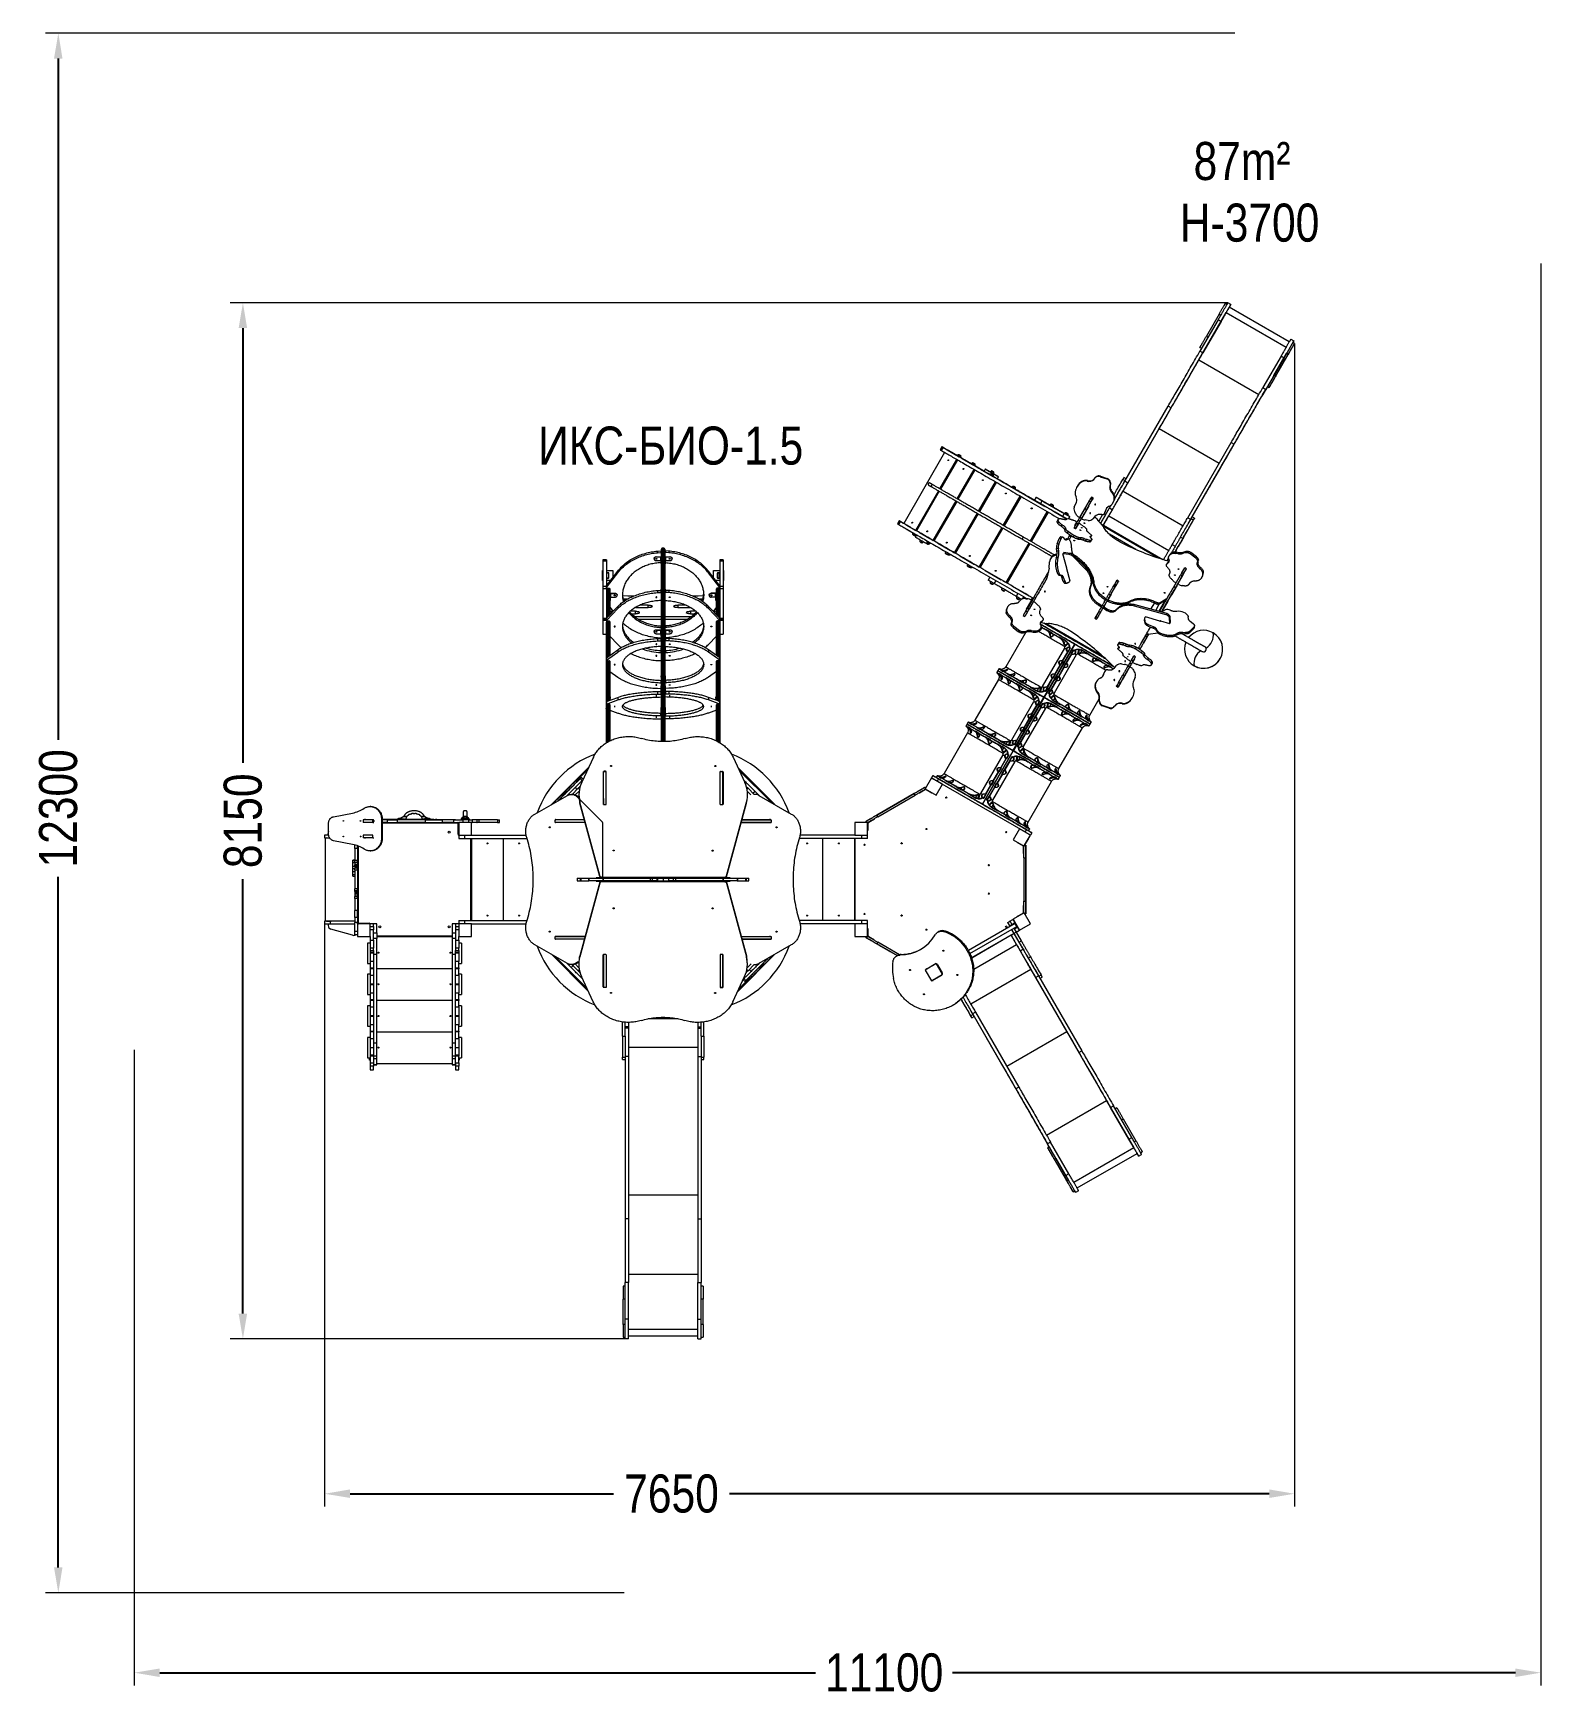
# Model space of a CAD drawing. Header units: millimetres. Extents: x -6006 to 5875, y -6399 to 6717.
import ezdxf

# ---------------------------------------------------------------- set-up
doc = ezdxf.new("R2010")
doc.units = ezdxf.units.MM
for name, color, linetype in [('DIKOM_АРТИКУЛ', 7, 'Continuous'), ('DIKOM_ОБЪЕКТ', 7, 'Continuous'), ('DIKOM_РАЗМЕР_ЗОНА', 7, 'Continuous'), ('DIKOM_РАЗМЕР_ОБЪЕКТА', 7, 'Continuous')]:
    doc.layers.add(name, color=color, linetype=linetype)
doc.styles.add('style1', font='arial.ttf', dxfattribs={"width": 0.8})
doc.dimstyles.new('1-50', dxfattribs={"dimtxt": 300, "dimasz": 200, "dimexe": 100, "dimexo": 0, "dimgap": 100, "dimtad": 0, "dimdec": 0, "dimtxsty": 'style1', "dimcen": 0, "dimclrd": 7, "dimclre": 7, "dimadec": 1, "dimazin": 2, "dimtfac": 1, "dimtdec": 0, "dimtmove": 1, "dimatfit": 3, "dimfxl": 0, "dimlwd": 25, "dimlwe": 18, "dimarcsym": 0})

msp = doc.modelspace()

# ---------------------------------------------------------------- texts
at = {"layer": 'DIKOM_АРТИКУЛ', "color": 7, "linetype": 'Continuous', "lineweight": 15, "insert": (-2027.2, 3617.7), "char_height": 300, "width": 1667.537, "attachment_point": 1, "style": 'style1'}
msp.add_mtext('ИКС-БИО-1.5', dxfattribs=at)
at = {"layer": 'DIKOM_РАЗМЕР_ОБЪЕКТА', "char_height": 300, "width": 5885.531, "attachment_point": 1, "style": 'style1'}
for s, insert in [('87m²', (3138.8, 5860.2)), ('H-3700', (3030.6, 5374.7))]:
    msp.add_mtext(s, dxfattribs=dict(at, insert=insert))

# ---------------------------------------------------------------- blocks, each defined once
blk = doc.blocks.new('*D15')
at = {"layer": 'Defpoints', "color": 0, "transparency": 16777216}
for p in [(-4354, 4593), (3409, 4593), (-1329, -3572)]:
    blk.add_point(p, dxfattribs=at)
at = {"layer": 'DIKOM_РАЗМЕР_ОБЪЕКТА', "color": 7, "lineweight": 18, "transparency": 16777216}
for p, q in [((3409, 4593), (-4454, 4593)), ((-1329, -3572), (-4454, -3572))]:
    blk.add_line(p, q, dxfattribs=at)
at = {"layer": 'DIKOM_РАЗМЕР_ОБЪЕКТА', "color": 7, "lineweight": 25, "transparency": 16777216}
for p, q in [((-4354, 4393), (-4354, 969)), ((-4354, -3372), (-4354, 52))]:
    blk.add_line(p, q, dxfattribs=at)
at = {"layer": 'DIKOM_РАЗМЕР_ОБЪЕКТА', "color": 7, "transparency": 16777216}
for points in [[(-4388, 4393), (-4321, 4393), (-4354, 4593)], [(-4388, -3372), (-4321, -3372), (-4354, -3572)]]:
    blk.add_solid(points, dxfattribs=at)
at = {"layer": 'DIKOM_РАЗМЕР_ОБЪЕКТА', "color": 0, "transparency": 16777216, "insert": (-4354, 511), "char_height": 300, "attachment_point": 5, "rotation": 90, "style": 'style1'}
blk.add_mtext('8150', dxfattribs=at)
blk = doc.blocks.new('*D16')
at = {"layer": 'Defpoints', "color": 0, "transparency": 16777216}
for p in [(3935, 4273), (-3710, -291), (3935, -4792)]:
    blk.add_point(p, dxfattribs=at)
at = {"layer": 'DIKOM_РАЗМЕР_ОБЪЕКТА', "color": 7, "lineweight": 18, "transparency": 16777216}
for p, q in [((3935, 4273), (3935, -4892)), ((-3710, -291), (-3710, -4892))]:
    blk.add_line(p, q, dxfattribs=at)
at = {"layer": 'DIKOM_РАЗМЕР_ОБЪЕКТА', "color": 7, "lineweight": 25, "transparency": 16777216}
for p, q in [((-3510, -4792), (-1433, -4792)), ((3735, -4792), (-519, -4792))]:
    blk.add_line(p, q, dxfattribs=at)
at = {"layer": 'DIKOM_РАЗМЕР_ОБЪЕКТА', "color": 7, "transparency": 16777216}
for points in [[(-3510, -4758), (-3510, -4825), (-3710, -4792)], [(3735, -4758), (3735, -4825), (3935, -4792)]]:
    blk.add_solid(points, dxfattribs=at)
at = {"layer": 'DIKOM_РАЗМЕР_ОБЪЕКТА', "color": 0, "transparency": 16777216, "insert": (-976, -4792), "char_height": 300, "attachment_point": 5, "style": 'style1'}
blk.add_mtext('7650', dxfattribs=at)
blk = doc.blocks.new('*D14')
at = {"layer": 'Defpoints', "color": 0, "transparency": 16777216}
for p in [(3463, 6717), (-5809, -5572), (-1350, -5572)]:
    blk.add_point(p, dxfattribs=at)
at = {"layer": 'DIKOM_РАЗМЕР_ЗОНА', "color": 7, "lineweight": 18, "transparency": 16777216}
for p, q in [((3463, 6717), (-5909, 6717)), ((-1350, -5572), (-5909, -5572))]:
    blk.add_line(p, q, dxfattribs=at)
at = {"layer": 'DIKOM_РАЗМЕР_ЗОНА', "color": 7, "lineweight": 25, "transparency": 16777216}
for p, q in [((-5809, 6517), (-5809, 1149)), ((-5809, -5372), (-5809, 69))]:
    blk.add_line(p, q, dxfattribs=at)
at = {"layer": 'DIKOM_РАЗМЕР_ЗОНА', "color": 7, "transparency": 16777216}
for points in [[(-5843, 6517), (-5776, 6517), (-5809, 6717)], [(-5843, -5372), (-5776, -5372), (-5809, -5572)]]:
    blk.add_solid(points, dxfattribs=at)
at = {"layer": 'DIKOM_РАЗМЕР_ЗОНА', "color": 0, "transparency": 16777216, "insert": (-5809, 609), "char_height": 300, "attachment_point": 5, "rotation": 90, "style": 'style1'}
blk.add_mtext('12300', dxfattribs=at)
blk = doc.blocks.new('*D13')
at = {"layer": 'Defpoints', "color": 0, "transparency": 16777216}
for p in [(5875, 4902), (-5210, -1294), (5875, -6202)]:
    blk.add_point(p, dxfattribs=at)
at = {"layer": 'DIKOM_РАЗМЕР_ЗОНА', "color": 7, "lineweight": 18, "transparency": 16777216}
for p, q in [((5875, 4902), (5875, -6302)), ((-5210, -1294), (-5210, -6302))]:
    blk.add_line(p, q, dxfattribs=at)
at = {"layer": 'DIKOM_РАЗМЕР_ЗОНА', "color": 7, "lineweight": 25, "transparency": 16777216}
for p, q in [((-5010, -6202), (160, -6202)), ((5675, -6202), (1240, -6202))]:
    blk.add_line(p, q, dxfattribs=at)
at = {"layer": 'DIKOM_РАЗМЕР_ЗОНА', "color": 7, "transparency": 16777216}
for points in [[(-5010, -6169), (-5010, -6236), (-5210, -6202)], [(5675, -6169), (5675, -6236), (5875, -6202)]]:
    blk.add_solid(points, dxfattribs=at)
at = {"layer": 'DIKOM_РАЗМЕР_ЗОНА', "color": 0, "transparency": 16777216, "insert": (700, -6202), "char_height": 300, "attachment_point": 5, "style": 'style1'}
blk.add_mtext('11100', dxfattribs=at)

# ---------------------------------------------------------------- dimensions: what is measured, and where the dimension line sits
at = {"layer": 'DIKOM_РАЗМЕР_ЗОНА'}
dim = msp.add_linear_dim(base=(-5809.5, -5571.9), p1=(3463.3, 6716.6), p2=(-1350.4, -5571.9), angle=90, text='12300', dimstyle='1-50', override={"dimscale": 1, "dimtix": 0, "dimtofl": 1, "dimtmove": 1, "dimatfit": 3}, dxfattribs=at)
dim.commit()
dim.dimension.update_dxf_attribs({"geometry": '*D14', "text_midpoint": (-5809.5, 609.2), "dimtype": 160})
dim = msp.add_linear_dim(base=(5874.9, -6202.3), p1=(-5210.1, -1293.8), p2=(5874.9, 4901.6), text='11100', dimstyle='1-50', override={"dimscale": 1, "dimtix": 0, "dimtofl": 1, "dimtmove": 1, "dimatfit": 3}, dxfattribs=at)
dim.commit()
dim.dimension.update_dxf_attribs({"geometry": '*D13', "text_midpoint": (700.4, -6202.3), "dimtype": 160})
at = {"layer": 'DIKOM_РАЗМЕР_ОБЪЕКТА'}
dim = msp.add_linear_dim(base=(-4354.5, 4593), p1=(-1328.6, -3571.9), p2=(3409.3, 4593), angle=90, text='8150', dimstyle='1-50', override={"dimscale": 1, "dimtix": 0, "dimtofl": 1, "dimtmove": 1, "dimatfit": 3}, dxfattribs=at)
dim.commit()
dim.dimension.update_dxf_attribs({"geometry": '*D15', "text_midpoint": (-4354.5, 510.6)})
dim = msp.add_linear_dim(base=(3934.6, -4791.6), p1=(-3710.1, -291), p2=(3934.6, 4272.9), text='7650', dimstyle='1-50', override={"dimscale": 1, "dimtix": 0, "dimtofl": 1, "dimtmove": 1, "dimatfit": 3}, dxfattribs=at)
dim.commit()
dim.dimension.update_dxf_attribs({"geometry": '*D16', "text_midpoint": (-975.7, -4791.6), "dimtype": 160})

# ---------------------------------------------------------------- linework, layer by layer
at = {"layer": 'DIKOM_ОБЪЕКТ', "color": 7, "linetype": 'Continuous', "lineweight": 15}
for p, q in [((3432.7, 4579.5), (3409.3, 4593)), ((3432.7, 4579.5), (3409.3, 4593)), ((3409.3, 4593), (3409.3, 4593)), ((3180.8, 4143.4), (3395.6, 4515.4)), ((3339.9, 4502.8), (3239.9, 4329.7)), ((3339.9, 4502.8), (3352.8, 4495.3)), ((3402, 4580.4), (3389, 4587.9)), ((3395.6, 4515.4), (3868.4, 4242.4)), ((3893, 4284.9), (3420.2, 4557.9)), ((3432.7, 4579.5), (3432.7, 4579.5)), ((3332.1, 4459.3), (3188.6, 4210.9)), ((3355.4, 4445.8), (3212, 4197.4)), ((3239.9, 4329.7), (3252.9, 4322.2)), ((3355.4, 4445.8), (3332.1, 4459.3)), ((3212, 4197.4), (3188.6, 4210.9)), ((3189, 4241.5), (3202, 4234)), ((3905.5, 4306.5), (3928.9, 4293)), ((3905.5, 4306.5), (3928.9, 4293)), ((3905.5, 4306.5), (3905.5, 4306.5)), ((3934.6, 4272.9), (3921.6, 4280.4)), ((3928.9, 4293), (3928.9, 4293)), ((3180.8, 4143.4), (3653.7, 3870.4)), ((3828.3, 4172.8), (3684.9, 3924.4)), ((3851.7, 4159.3), (3708.2, 3910.9)), ((3772.5, 4022.2), (3872.5, 4195.3)), ((3783.7, 4011.6), (3883.7, 4184.8)), ((3785.5, 4014.7), (3885.5, 4187.8)), ((3828.3, 4172.8), (3851.7, 4159.3)), ((3885.5, 4187.8), (3872.5, 4195.3)), ((3785.5, 4014.7), (3772.5, 4022.2)), ((3721.6, 3934), (3676.4, 3855.8)), ((3684.9, 3924.4), (3708.2, 3910.9)), ((3721.6, 3934), (3734.6, 3926.5)), ((2596.9, 3186.1), (2938.5, 3777.6)), ((2620.3, 3172.6), (2961.9, 3764.1)), ((2961.9, 3764.1), (2938.5, 3777.6)), ((2583.9, 3109.6), (2868.1, 3601.8)), ((2868.1, 3601.8), (3341, 3328.8)), ((1176.9, 3413.8), (853.9, 2854.4)), ((1155.6, 3457.3), (1142.1, 3433.9)), ((1152.1, 3428.2), (1165.6, 3451.5)), ((1208.1, 3427), (1207.7, 3427.2)), ((1207.7, 3427.2), (1228.6, 3415.1)), ((1208.1, 3427), (1267.4, 3392.8)), ((1290.2, 3379.6), (1228.6, 3415.1)), ((1232.5, 3412.9), (1234, 3415.5)), ((1234, 3415.5), (1234, 3415.5)), ((1234, 3415.5), (1277.7, 3390.3)), ((1234, 3415.5), (1277.7, 3390.3)), ((3093.1, 2899.6), (3434.7, 3491.1)), ((3117.3, 2887.4), (3458.1, 3477.6)), ((3434.7, 3491.1), (3458.1, 3477.6)), ((1139.4, 3126.6), (1273.1, 3358.3)), ((1277.5, 3355.7), (1143.8, 3124.1)), ((1269.3, 3391.7), (1267.4, 3392.8)), ((1277.8, 3386.7), (1269.3, 3391.7)), ((1276.1, 3047.7), (1409.8, 3279.3)), ((1277.8, 3386.7), (1286.3, 3381.8)), ((1287.9, 3395.3), (1285.7, 3396.1)), ((1290.2, 3379.6), (1286.3, 3381.8)), ((1288.6, 3395.1), (1288.7, 3395)), ((1288.7, 3395), (1288.7, 3395)), ((1289, 3394.9), (1289, 3394.9)), ((1291.9, 3393.6), (1290.8, 3394.1)), ((1291.9, 3393.6), (1292, 3393.5)), ((1292.4, 3393.3), (1292.3, 3393.4)), ((1293, 3393), (1293.1, 3393)), ((1294.2, 3392.4), (1295.4, 3391.6)), ((1296.2, 3391.2), (1296.3, 3391.1)), ((1300.2, 3388.6), (1299.6, 3389.1)), ((1300.3, 3388.6), (1299.7, 3389)), ((1300.2, 3388.6), (1300.4, 3388.5)), ((1301.4, 3387.7), (1300.6, 3388.3)), ((1300.7, 3388.3), (1301.1, 3388)), ((1301.9, 3372.9), (1388.9, 3322.6)), ((1303.3, 3375.5), (1302.5, 3374.1)), ((1303.3, 3375.5), (1302.5, 3374.1)), ((1303.1, 3375.6), (1303.3, 3375.5)), ((1303.1, 3375.6), (1303.3, 3375.5)), ((1303.3, 3375.5), (1303.3, 3375.5)), ((1315.8, 3364.8), (1314.9, 3365.4)), ((1314.9, 3365.4), (1333.4, 3354.7)), ((1315.8, 3364.8), (1397.3, 3317.8)), ((1418, 3305.8), (1333.4, 3354.7)), ((1399.5, 3316.5), (1397.3, 3317.8)), ((1408.2, 3311.5), (1399.5, 3316.5)), ((1401.9, 3329.7), (1401.9, 3329.7)), ((1402.8, 3329.3), (1402.2, 3329.6)), ((1404.6, 3328.5), (1403.3, 3329.1)), ((1404.6, 3328.5), (1404.8, 3328.4)), ((1405.2, 3328.2), (1405, 3328.3)), ((1405.7, 3327.9), (1405.9, 3327.8)), ((1407, 3327.2), (1408.3, 3326.5)), ((1408.2, 3311.5), (1415.7, 3307.1)), ((1408.9, 3326.1), (1408.6, 3326.3)), ((1411.2, 3324.8), (1411.2, 3324.8)), ((1412.1, 3324.1), (1411.5, 3324.5)), ((1412.8, 3323.7), (1412.6, 3323.8)), ((1412.9, 3323.5), (1412.6, 3323.8)), ((1412.9, 3323.6), (1413.1, 3323.4)), ((1414.5, 3322.4), (1413.2, 3323.3)), ((1413.4, 3323.2), (1414.5, 3322.4)), ((1414.5, 3322.4), (1414.5, 3322.4)), ((1414.7, 3307.7), (1487.4, 3265.8)), ((1415, 3322), (1414.9, 3322.1)), ((1418, 3305.8), (1415.7, 3307.1)), ((1459.6, 3281.8), (1458.2, 3282.6)), ((1458.2, 3282.6), (1473.6, 3273.7)), ((1459.6, 3281.8), (1560.2, 3223.7)), ((1496.9, 3282.3), (1487.4, 3265.8)), ((3128.1, 2906.1), (3345, 3281.7)), ((1415.4, 3276.1), (1281.6, 3044.5)), ((1444.9, 2950.2), (1578.6, 3181.9)), ((1585, 3178.2), (1451.3, 2946.5)), ((1578.1, 3213.4), (1473.6, 3273.7)), ((1547.8, 3245.5), (1547.8, 3245.5)), ((1549.6, 3244.7), (1549.5, 3244.8)), ((1550.7, 3244.2), (1549.6, 3244.7)), ((1549.6, 3244.7), (1549.6, 3244.7)), ((1549.9, 3244.6), (1550, 3244.6)), ((1550.6, 3266.1), (1550.5, 3266.1)), ((1550.9, 3266), (1550.9, 3266)), ((1550.9, 3266), (1550.9, 3266)), ((1551.8, 3243.6), (1551.1, 3243.9)), ((1551.4, 3265.7), (1551.2, 3265.8)), ((1551.4, 3265.7), (1551.3, 3265.8)), ((1552.1, 3243.5), (1552.1, 3243.4)), ((1552.6, 3243.2), (1552.1, 3243.4)), ((1552.8, 3243.1), (1554, 3242.3)), ((1554.8, 3263.9), (1555.3, 3263.6)), ((1557.2, 3262.5), (1557.3, 3262.4)), ((1557.9, 3240), (1557.8, 3240)), ((1558.1, 3239.8), (1558.2, 3239.8)), ((1558.2, 3239.8), (1558.3, 3239.7)), ((1558.7, 3239.4), (1558.5, 3239.5)), ((1559.1, 3239.1), (1558.7, 3239.4)), ((1559.1, 3261.3), (1559.2, 3261.2)), ((1559.3, 3238.9), (1559.3, 3238.9)), ((1559.6, 3238.7), (1559.5, 3238.8)), ((1560, 3260.6), (1559.6, 3261)), ((1560.2, 3238.3), (1559.6, 3238.7)), ((1560.3, 3238.2), (1560.2, 3238.3)), ((1562.7, 3222.2), (1560.2, 3223.7)), ((1560.5, 3238), (1560.6, 3237.9)), ((1560.8, 3259.9), (1560.8, 3260)), ((1561.4, 3259.6), (1561.8, 3259.3)), ((1571.2, 3217.4), (1562.7, 3222.2)), ((1571.2, 3217.4), (1577.5, 3213.7)), ((1578.1, 3213.4), (1577.5, 3213.7)), ((1590.3, 3204.1), (1600.8, 3222.3)), ((1613.5, 3192.9), (1613.5, 3192.9)), ((1613.5, 3192.9), (1613.5, 3192.9)), ((1632.3, 3182.1), (1631.3, 3182.7)), ((1634.2, 3181), (1632.3, 3182.1)), ((1632.3, 3182.1), (1644, 3175.3)), ((1634.2, 3181), (1749.9, 3114.2)), ((1764.2, 3105.9), (1644, 3175.3)), ((2256.3, 3180.6), (2258.9, 3185)), ((2300.3, 3187.1), (2302.8, 3191.5)), ((2352.4, 3200.3), (2366.8, 3215)), ((2352.4, 3200.3), (2355, 3204.8)), ((2355, 3204.8), (2369.4, 3219.4)), ((2366.8, 3215), (2369.4, 3219.4)), ((2402.2, 3222.7), (2404.7, 3227.2)), ((2402.2, 3222.7), (2455.6, 3204.6)), ((2404.7, 3227.2), (2458.1, 3209.1)), ((2455.6, 3204.6), (2458.1, 3209.1)), ((2480.3, 3170.6), (2479.5, 3136.9)), ((2480.3, 3170.6), (2482.8, 3175)), ((2482.8, 3175), (2482, 3141.4)), ((2599, 3189.8), (2580.8, 3200.3)), ((2608.5, 3206.1), (2590.3, 3216.6)), ((2620.3, 3172.6), (2596.9, 3186.1)), ((950.1, 2798.8), (1129.9, 3110.2)), ((1134.3, 3107.6), (954.5, 2796.3)), ((1086.8, 2719.9), (1266.6, 3031.2)), ((1272.1, 3028), (1092.4, 2716.7)), ((1639.2, 2838.1), (1772.9, 3069.7)), ((1779.9, 3065.7), (1646.2, 2834)), ((1723.3, 3144.5), (1723.4, 3144.4)), ((1723.9, 3144.2), (1723.7, 3144.3)), ((1724.4, 3143.9), (1724.6, 3143.8)), ((1725.8, 3143.2), (1727, 3142.5)), ((1731.3, 3139.8), (1731.3, 3139.8)), ((1731.4, 3139.6), (1731.3, 3139.8)), ((1731.6, 3139.6), (1731.7, 3139.4)), ((1731.8, 3139.4), (1731.8, 3139.4)), ((1732.9, 3138.6), (1731.8, 3139.3)), ((1732, 3139.3), (1731.9, 3139.3)), ((1732, 3139.2), (1732.9, 3138.6)), ((1733.2, 3138.4), (1733.2, 3138.4)), ((1752.6, 3112.6), (1749.9, 3114.2)), ((1760.5, 3108), (1752.6, 3112.6)), ((1760.5, 3108), (1765.3, 3105.3)), ((1762.4, 3107), (1762.4, 3107)), ((1830.7, 3067.5), (1827.7, 3069.3)), ((1832.6, 3066.4), (1830.4, 3067.7)), ((1830.4, 3067.7), (1837.8, 3063.4)), ((1832.6, 3066.4), (1959.1, 2993.4)), ((1969.2, 2987.6), (1837.8, 3063.4)), ((1897.4, 3060.2), (1883.9, 3036.8)), ((1931.7, 3009.2), (1945.2, 3032.6)), ((2198.9, 2981.4), (2214.9, 3021.7)), ((2222.3, 3146.4), (2219.7, 3142)), ((2316.9, 3031.5), (2282.5, 2971.7)), ((2329.9, 3024), (2295.4, 2964.2)), ((2313.8, 2996), (2346.7, 3052.9)), ((2316.9, 3031.5), (2329.9, 3024)), ((2334.3, 3061.5), (2329.6, 3053.4)), ((2329.6, 3053.4), (2342.6, 3045.9)), ((2347.3, 3054.1), (2334.3, 3061.6)), ((2334.3, 3061.5), (2347.3, 3054)), ((2347.3, 3054), (2342.6, 3045.9)), ((2479.5, 3136.9), (2482, 3141.4)), ((2490.2, 3103.9), (2492.8, 3108.3)), ((2490.2, 3103.9), (2502.6, 3087)), ((2492.8, 3108.3), (2505.2, 3091.5)), ((2502.2, 3013.7), (2504.7, 3018.1)), ((2502.6, 3087), (2505.2, 3091.5)), ((2511.8, 3042.8), (2508.1, 3028.3)), ((2508.1, 3028.3), (2510.7, 3032.7)), ((2514.4, 3047.2), (2510.7, 3032.7)), ((2511.8, 3042.8), (2514.4, 3047.2)), ((2515.9, 3045.9), (2514.3, 3046.9)), ((2583.9, 3109.6), (3056.7, 2836.6)), ((1255.6, 2622.4), (1435.4, 2933.8)), ((1441.8, 2930.1), (1262, 2618.7)), ((1851.5, 2715.5), (1985.2, 2947.1)), ((1992.6, 2942.9), (1858.9, 2711.2)), ((1961.8, 2991.8), (1959.1, 2993.4)), ((1969.2, 2987.6), (1961.8, 2991.8)), ((1968.9, 2987.7), (1971.9, 2986)), ((2017, 3005.5), (2016.6, 3005.6)), ((2018, 3005.1), (2018.1, 3005.1)), ((2018.5, 3004.9), (2018.5, 3004.9)), ((2018.5, 3004.9), (2018.5, 3004.9)), ((2021.4, 3003.6), (2020.4, 3004.1)), ((2021.3, 3003.6), (2021.4, 3003.6)), ((2021.8, 3003.4), (2021.7, 3003.4)), ((2022.5, 3003), (2021.8, 3003.4)), ((2022.4, 3003.1), (2022.5, 3003)), ((2023.6, 3002.4), (2024.8, 3001.7)), ((2025.5, 3001.3), (2025.3, 3001.5)), ((2025.7, 3001.2), (2025.8, 3001.2)), ((2027.8, 3000), (2027.8, 3000)), ((2028.2, 2999.7), (2028.1, 2999.7)), ((2029.6, 2998.6), (2029.1, 2999)), ((2030.6, 2997.9), (2029.6, 2998.7)), ((2029.6, 2998.7), (2029.8, 2998.5)), ((2030.9, 2997.7), (2030, 2998.4)), ((2030.1, 2998.3), (2030.6, 2997.9)), ((2074.2, 2958.1), (2031.3, 2982.9)), ((2041.7, 2945.7), (2040.5, 2946.4)), ((2047.3, 2942.5), (2044.8, 2943.9)), ((2044.8, 2943.9), (2047.8, 2942.2)), ((2047.3, 2942.5), (2141.7, 2888)), ((2141.7, 2888), (2047.8, 2942.2)), ((2072.3, 2886.6), (2065, 2874.1)), ((2097.4, 2944.7), (2097.4, 2944.7)), ((2118.2, 2932.7), (2104.7, 2909.3)), ((2133.9, 2938.2), (2134, 2938.2)), ((2134.4, 2938), (2134.4, 2938)), ((2146.8, 2891.1), (2135.5, 2884.1)), ((2137.3, 2936.7), (2136.6, 2937)), ((2137.2, 2936.7), (2137.3, 2936.7)), ((2137.7, 2936.5), (2137.6, 2936.5)), ((2138.4, 2936.1), (2137.7, 2936.5)), ((2138.3, 2936.2), (2138.4, 2936.1)), ((2139.5, 2935.5), (2140.7, 2934.7)), ((2140.7, 2934.7), (2141.6, 2934.3)), ((2141.4, 2934.4), (2141.1, 2934.5)), ((2143.7, 2933), (2143.7, 2933)), ((2144, 2932.8), (2144, 2932.8)), ((2145.5, 2931.7), (2145, 2932.1)), ((2146.5, 2931), (2145.5, 2931.8)), ((2145.5, 2931.8), (2145.7, 2931.6)), ((2146.8, 2930.8), (2145.9, 2931.5)), ((2146, 2931.4), (2146.5, 2931)), ((2147, 2930.7), (2146.8, 2930.8)), ((2156.1, 2891.8), (2164.4, 2906.1)), ((2217, 2919.7), (2212.4, 2928)), ((2242.4, 2902.3), (2229.4, 2879.9)), ((2232.2, 2904.9), (2238.3, 2901.3)), ((2298.2, 3001), (2241, 2901.9)), ((2241, 2901.9), (2243.6, 2906.4)), ((2242.4, 2902.3), (2255.3, 2894.8)), ((2255.3, 2894.8), (2242.4, 2872.4)), ((2298.3, 3001.1), (2243.6, 2906.4)), ((2312.1, 2993), (2254.8, 2893.9)), ((2282.5, 2971.7), (2295.4, 2964.2)), ((2360.7, 2908.6), (2345.8, 2891.6)), ((2421.5, 2924.4), (2391.1, 2871.7)), ((2444.5, 2922.3), (2405.5, 2854.7)), ((2427.4, 2838.5), (2471.4, 2914.7)), ((2444.5, 2922.3), (2432.2, 2929.5)), ((2439.4, 2937.7), (2442, 2942.1)), ((2443, 2949.4), (2445.6, 2953.8)), ((2471.4, 2914.7), (2944.3, 2641.7)), ((2498.3, 2961.4), (2474.9, 2974.9)), ((3093.1, 2899.6), (3116.5, 2886.1)), ((3136.8, 2879.3), (3118.6, 2889.8)), ((3146.3, 2895.6), (3128.1, 2906.1)), ((819.1, 2874.5), (805.6, 2851.1)), ((815.6, 2845.3), (829.1, 2868.7)), ((871.6, 2844.2), (930.9, 2809.9)), ((881, 2804.1), (882.5, 2806.7)), ((924.6, 2778.9), (881, 2804.1)), ((926.1, 2767), (926, 2767.1)), ((926.4, 2766.7), (926.4, 2766.7)), ((926.4, 2766.7), (926.4, 2766.7)), ((929, 2764.9), (928.9, 2764.9)), ((929.3, 2764.7), (929.4, 2764.6)), ((930.1, 2764.2), (930, 2764.3)), ((931.1, 2763.6), (931, 2763.6)), ((932.4, 2762.8), (931.1, 2763.5)), ((932.4, 2762.8), (932.1, 2763)), ((933.2, 2762.3), (933.1, 2762.4)), ((935.7, 2761), (935.7, 2761)), ((935.8, 2761), (936.6, 2760.5)), ((936.6, 2760.6), (936.6, 2760.6)), ((937.3, 2760.3), (936.6, 2760.6)), ((936.8, 2760.5), (937.7, 2760)), ((937.7, 2760), (938.5, 2759.7)), ((937.8, 2805.9), (950.1, 2798.8)), ((938, 2759.9), (938.6, 2759.7)), ((938.8, 2759.6), (938.4, 2759.8)), ((938.8, 2759.6), (938.8, 2759.6)), ((938.9, 2759.6), (938.8, 2759.6)), ((938.8, 2759.6), (938.8, 2759.6)), ((939, 2759.5), (939.8, 2759.2)), ((940.1, 2759.1), (942.2, 2758.4)), ((954.6, 2765.1), (944.1, 2746.9)), ((954.5, 2796.3), (950.1, 2798.8)), ((950.3, 2764.1), (950.1, 2764.2)), ((950.9, 2765.2), (950.3, 2764.1)), ((950.9, 2765.2), (950.3, 2764.1)), ((950.3, 2764.1), (950.3, 2764.1)), ((979.3, 2782), (1060.8, 2734.9)), ((1449.9, 2510.3), (1629.7, 2821.6)), ((1636.7, 2817.5), (1457, 2506.2)), ((2068.7, 2855.5), (2075.9, 2868.1)), ((2095, 2831.6), (2102.2, 2844.1)), ((2123.2, 2803.3), (2130.4, 2815.9)), ((2123.2, 2803.3), (2124.9, 2796)), ((2124.9, 2796), (2132.1, 2808.6)), ((2130.4, 2815.9), (2132.1, 2808.6)), ((2144.7, 2776.8), (2151.9, 2789.4)), ((2144.7, 2776.8), (2191.1, 2746.5)), ((2151.9, 2789.4), (2198.3, 2759.1)), ((2159.2, 2758.2), (2172.2, 2750.7)), ((2172.2, 2750.8), (2175.6, 2756.7)), ((2193.2, 2878.5), (2185.5, 2881.4)), ((2191.1, 2746.5), (2198.3, 2759.1)), ((2195.9, 2821.8), (2208.9, 2814.3)), ((2215.8, 2856.3), (2196.7, 2823.3)), ((2196.7, 2823.3), (2209.7, 2815.8)), ((2203.6, 2837.2), (2219.4, 2864.4)), ((2203.6, 2837.1), (2212.1, 2851.9)), ((2217.4, 2829.1), (2208.9, 2814.4)), ((2228.8, 2848.8), (2209.7, 2815.8)), ((2210.1, 2848.5), (2211, 2848)), ((2211.7, 2869.5), (2217.9, 2865.9)), ((2212.1, 2851.9), (2219.4, 2864.4)), ((2215.8, 2856.3), (2228.8, 2848.8)), ((2217.4, 2829.2), (2233.2, 2856.5)), ((2229.4, 2879.9), (2242.4, 2872.4)), ((2297.2, 2798.6), (2296.5, 2806.1)), ((2325.7, 2746.2), (2330.7, 2754.9)), ((2327.5, 2743.9), (2334.8, 2756.4)), ((2427.4, 2838.5), (2410.9, 2848)), ((2419.2, 2843.2), (2410.9, 2848)), ((2410.9, 2848), (2419.2, 2843.2)), ((2862.3, 2580.4), (2420.6, 2835.5)), ((2427.4, 2838.5), (2427.4, 2838.5)), ((2428.1, 2839.8), (2896.1, 2569.6)), ((2683.5, 2648.5), (2474.9, 2768.9)), ((3062.5, 2750.6), (3067.6, 2759.4)), ((3066.5, 2757.4), (3066.5, 2757.4)), ((3086.6, 2792.2), (3086.6, 2792.2)), ((-1087, 2636.2), (-1061.1, 2637.7)), ((-1087, 2636.2), (-1087, 2623.6)), ((-1087, 2623.6), (-1061.1, 2625.1)), ((-1061.1, 2637.7), (-1061.1, 2625.1)), ((-1055.8, 2641.9), (-1055.8, 2652.5)), ((-1055.8, 2627.5), (-1055.8, 2641.9)), ((-1055.8, 2623.9), (-1055.8, 2627.5)), ((-1055.8, 2333.9), (-1055.8, 2623.9)), ((-1035.8, 2659.5), (-1048.8, 2659.5)), ((-1048.8, 2659.5), (-1048.8, 2647.5)), ((-1048.8, 2647.5), (-1048.8, 2633.1)), ((-1035.8, 2647.5), (-1048.8, 2647.5)), ((-1048.8, 2633.1), (-1048.8, 2629.8)), ((-1048.8, 2633.1), (-1035.8, 2633.1)), ((-1048.8, 2629.8), (-1048.8, 2337.9)), ((-1035.8, 2629.8), (-1048.8, 2629.8)), ((-1035.8, 2647.5), (-1035.8, 2659.5)), ((-1035.8, 2633.1), (-1035.8, 2647.5)), ((-1035.8, 2629.8), (-1035.8, 2633.1)), ((-1035.8, 2337.9), (-1035.8, 2629.8)), ((-1028.8, 2652.5), (-1028.8, 2641.9)), ((-1028.8, 2641.9), (-1028.8, 2627.5)), ((-1028.8, 2633.7), (-1028.8, 2621.1)), ((-1028.8, 2627.5), (-1028.8, 2623.9)), ((-1028.8, 2623.9), (-1028.8, 2333.9)), ((-1023.6, 2637.7), (-1023.6, 2625.1)), ((-997.7, 2636.2), (-1023.6, 2637.7)), ((-997.7, 2623.6), (-1023.6, 2625.1)), ((-997.7, 2636.2), (-997.7, 2623.6)), ((985.4, 2708.5), (985.4, 2708.4)), ((988, 2706.4), (987.8, 2706.6)), ((989.4, 2705.7), (989.7, 2705.5)), ((990.7, 2704.9), (989.5, 2705.6)), ((990.6, 2705), (990.1, 2705.3)), ((992, 2704.2), (992.4, 2704)), ((1038.5, 2702.1), (1038.8, 2701.9)), ((1038.8, 2701.9), (1038.8, 2701.9)), ((1039.2, 2701.6), (1039.2, 2701.6)), ((1040.1, 2700.9), (1040.3, 2700.8)), ((1041.8, 2699.7), (1041.6, 2699.9)), ((1042, 2699.6), (1042.2, 2699.5)), ((1042.9, 2699), (1042.7, 2699.2)), ((1043.1, 2698.9), (1043, 2699)), ((1044, 2698.4), (1043.8, 2698.5)), ((1045.2, 2697.7), (1044, 2698.4)), ((1045.1, 2697.7), (1044.8, 2697.9)), ((1046, 2697.2), (1046.2, 2697.1)), ((1048, 2686.9), (1052.2, 2694.2)), ((1048.5, 2695.8), (1048.5, 2695.8)), ((1048.6, 2695.8), (1049.5, 2695.4)), ((1049.2, 2695.5), (1049.2, 2695.5)), ((1049.4, 2695.5), (1050.5, 2694.9)), ((1050.6, 2694.8), (1050.4, 2695)), ((1050.8, 2694.8), (1051.2, 2694.7)), ((1051.5, 2694.6), (1051, 2694.7)), ((1051.5, 2694.6), (1051.5, 2694.6)), ((1051.5, 2694.6), (1051.5, 2694.6)), ((1051.5, 2694.6), (1051.5, 2694.6)), ((1052, 2694.3), (1053.1, 2693.8)), ((1069.9, 2729.7), (1086.8, 2719.9)), ((1092.4, 2716.7), (1086.8, 2719.9)), ((1123.1, 2698.9), (1223.7, 2640.9)), ((1234.7, 2634.5), (1255.6, 2622.4)), ((1662.2, 2387.7), (1842, 2699)), ((1849.4, 2694.7), (1669.6, 2383.4)), ((2073, 2654.6), (2059.3, 2655.5)), ((2061.9, 2635.6), (2059.3, 2655.5)), ((2075.5, 2634.8), (2061.9, 2635.6)), ((2063.4, 2692.3), (2080.5, 2735.4)), ((2077.1, 2691.5), (2063.4, 2692.3)), ((2075.5, 2634.8), (2073, 2654.6)), ((2077.1, 2691.5), (2094.2, 2734.5)), ((2094.2, 2734.5), (2080.5, 2735.4)), ((2106, 2746.9), (2092.3, 2747.8)), ((2115, 2623.5), (2109.7, 2614.3)), ((2111.2, 2614.9), (2116.5, 2624.1)), ((2111.5, 2743.6), (2123.7, 2728.7)), ((2163.2, 2618.2), (2116.5, 2624.1)), ((2125.7, 2726.6), (2132.9, 2730.5)), ((2137.9, 2724.9), (2126.9, 2725.7)), ((2146.6, 2729.7), (2132.9, 2730.5)), ((2137.9, 2724.9), (2146.6, 2729.7)), ((2152.2, 2731.1), (2138.5, 2731.9)), ((2164.6, 2719.8), (2169.2, 2710.1)), ((2226.7, 2731.4), (2233.9, 2744)), ((2226.7, 2731.4), (2244.8, 2730.4)), ((2233.9, 2744), (2252, 2742.9)), ((2244.8, 2730.4), (2252, 2742.9)), ((2270.3, 2723), (2277.6, 2735.6)), ((2270.3, 2723), (2288.1, 2715.4)), ((2277.6, 2735.6), (2295.3, 2728)), ((2288.1, 2715.4), (2295.3, 2728)), ((2318.8, 2708.4), (2326, 2721)), ((2318.8, 2708.4), (2324.3, 2709.9)), ((2324.3, 2709.9), (2331.5, 2722.4)), ((2326, 2721), (2331.5, 2722.4)), ((2327.5, 2743.9), (2327.2, 2743.4)), ((2328.3, 2712.5), (2335.5, 2725.1)), ((2966.8, 2623.3), (2958.4, 2616.8)), ((2966.8, 2623.3), (2961.1, 2613.4)), ((2971.2, 2688.4), (2994.5, 2674.9)), ((2992.9, 2630), (3018.2, 2673.8)), ((3018.2, 2673.8), (2992.9, 2630)), ((2992.9, 2630), (3017.5, 2672.5)), ((3004.4, 2628.3), (2998.7, 2618.3)), ((3023.9, 2623.6), (3004.4, 2628.3)), ((3023.9, 2623.6), (3018.1, 2613.7)), ((3018.2, 2673.8), (3018.2, 2673.8)), ((3053.7, 2735.4), (3035.5, 2745.9)), ((3054.2, 2624.5), (3048.4, 2614.6)), ((3072.6, 2624), (3048.4, 2614.6)), ((3078.3, 2633.9), (3054.2, 2624.5)), ((3078.3, 2633.9), (3072.6, 2624)), ((3117.4, 2624.9), (3111.7, 2614.9)), ((3161.5, 2590.7), (3117.4, 2624.9)), ((-1489.3, 2567.8), (-1516.3, 2567.8)), ((-1516.3, 2567.8), (-1516.3, 2556.3)), ((-1489.3, 2556.3), (-1516.3, 2556.3)), ((-1516.3, 2556.3), (-1516.3, 2356.7)), ((-1489.3, 2567.8), (-1489.3, 2556.3)), ((-1489.3, 2556.3), (-1489.3, 2362.6)), ((-1113.8, 2577.2), (-1113.8, 2575.4)), ((-1095.8, 2591.6), (-1095.8, 2589.8)), ((-1095.8, 2591.6), (-1061.8, 2591.6)), ((-1095.8, 2589.8), (-1061.8, 2589.8)), ((-1095.8, 2561), (-1061.8, 2561)), ((-1061.8, 2589.8), (-1061.8, 2591.6)), ((-1061.8, 2589.8), (-1061.8, 2561)), ((-1058.8, 2588), (-1058.8, 2567.6)), ((-1055.8, 2588), (-1058.8, 2588)), ((-1058.8, 2542.4), (-1058.8, 2567.6)), ((-1058.8, 2567.6), (-1055.8, 2567.6)), ((-1058.8, 2535.2), (-1058.8, 2542.4)), ((-1058.8, 2542.4), (-1055.8, 2542.4)), ((-1058.8, 2535.2), (-1055.8, 2535.2)), ((-1028.8, 2621.1), (-1028.8, 2588)), ((-1025.8, 2588), (-1028.8, 2588)), ((-1028.8, 2567.6), (-1028.8, 2588)), ((-1028.8, 2567.6), (-1025.8, 2567.6)), ((-1028.8, 2542.4), (-1028.8, 2567.6)), ((-1028.8, 2542.4), (-1025.8, 2542.4)), ((-1028.8, 2535.2), (-1028.8, 2542.4)), ((-1028.8, 2535.2), (-1025.8, 2535.2)), ((-1025.8, 2567.6), (-1025.8, 2588)), ((-1025.8, 2567.6), (-1025.8, 2542.4)), ((-1025.8, 2542.4), (-1025.8, 2535.2)), ((-1022.8, 2591.6), (-1022.8, 2589.8)), ((-1022.8, 2591.6), (-988.8, 2591.6)), ((-1022.8, 2589.8), (-1022.8, 2561)), ((-1022.8, 2589.8), (-988.8, 2589.8)), ((-1022.8, 2561), (-988.8, 2561)), ((-988.8, 2589.8), (-988.8, 2591.6)), ((-970.8, 2575.4), (-970.8, 2577.2)), ((-568.4, 2567.8), (-595.4, 2567.8)), ((-595.4, 2567.8), (-595.4, 2556.3)), ((-568.4, 2556.3), (-595.4, 2556.3)), ((-595.4, 2556.3), (-595.4, 2362.6)), ((-568.4, 2567.8), (-568.4, 2556.3)), ((-568.4, 2556.3), (-568.4, 2356.7)), ((1185.2, 2617.3), (1185.2, 2617.3)), ((1187.1, 2615.9), (1186.8, 2616.1)), ((1189.1, 2614.6), (1189, 2614.6)), ((1189.6, 2614.3), (1189.2, 2614.5)), ((1189.7, 2614.3), (1189.6, 2614.3)), ((1191, 2613.6), (1189.7, 2614.2)), ((1191.3, 2613.3), (1190.9, 2613.6)), ((1194.2, 2611.8), (1195, 2611.4)), ((1194.9, 2611.4), (1195, 2611.3)), ((1195.4, 2611.2), (1195.3, 2611.2)), ((1195.4, 2611.2), (1195.4, 2611.2)), ((1195.8, 2611), (1195.4, 2611.2)), ((1195.6, 2611), (1195.9, 2610.9)), ((1197, 2610.5), (1197.5, 2610.2)), ((1197, 2610.4), (1197.5, 2610.2)), ((1197.6, 2610.2), (1197.4, 2610.3)), ((1197.6, 2610.2), (1197.6, 2610.2)), ((1197.6, 2610.2), (1197.6, 2610.2)), ((1197.6, 2610.2), (1197.6, 2610.2)), ((1197.6, 2610.2), (1197.6, 2610.2)), ((1198.1, 2610), (1198, 2610)), ((1198.3, 2609.9), (1198.5, 2609.8)), ((1262, 2618.7), (1255.6, 2622.4)), ((1297.7, 2598.2), (1413.4, 2531.3)), ((1360.5, 2515.8), (1360.3, 2515.9)), ((1360.7, 2515.6), (1360.9, 2515.5)), ((1361.6, 2515), (1361.3, 2515.2)), ((1362, 2514.8), (1362.3, 2514.6)), ((1362.7, 2514.4), (1362.6, 2514.4)), ((1363.7, 2513.8), (1363.4, 2513.9)), ((1364.4, 2513.4), (1364.5, 2513.3)), ((1367.2, 2511.9), (1368, 2511.5)), ((1367.8, 2511.6), (1367.8, 2511.6)), ((1369.4, 2510.8), (1367.8, 2511.6)), ((1367.9, 2511.6), (1369.2, 2510.9)), ((1368.6, 2511.2), (1370.9, 2510.2)), ((1369.5, 2510.8), (1369.8, 2510.8)), ((1370, 2510.6), (1369.8, 2510.6)), ((1370, 2510.7), (1370, 2510.6)), ((1370.1, 2510.7), (1370, 2510.6)), ((1370, 2510.6), (1370, 2510.6)), ((1371.1, 2510.1), (1371.3, 2510.1)), ((1425.9, 2524.2), (1449.9, 2510.3)), ((1457, 2506.2), (1449.9, 2510.3)), ((2001.7, 2502.8), (1981.9, 2422.8)), ((2001.7, 2502.8), (2004.4, 2551.6)), ((2016.5, 2584.4), (2011.2, 2575.3)), ((2047.2, 2601.4), (2052.5, 2610.6)), ((2062, 2605.5), (2047.2, 2601.4)), ((2064, 2535.2), (2050.3, 2536.1)), ((2062.6, 2613.4), (2052.5, 2610.6)), ((2070.2, 2579.7), (2056.5, 2580.5)), ((2138.6, 2503), (2109.6, 2613.5)), ((2157.9, 2609), (2111.2, 2614.9)), ((2138.1, 2499.3), (2163.3, 2403.2)), ((2157.9, 2609), (2163.2, 2618.2)), ((2189, 2593.5), (2194.3, 2602.7)), ((2285.2, 2497.1), (2189, 2593.5)), ((2290.5, 2506.3), (2194.3, 2602.7)), ((2285.2, 2497.1), (2290.5, 2506.3)), ((2932.1, 2542.9), (2926.4, 2532.9)), ((2941.7, 2583.3), (2928.2, 2559.9)), ((2938.6, 2548.6), (2932.8, 2538.6)), ((2951.2, 2608.6), (2945.4, 2598.7)), ((2958.4, 2616.8), (2952.6, 2606.9)), ((2961.1, 2613.4), (2952.6, 2606.9)), ((2964.2, 2622.3), (2963.1, 2620.5)), ((2964.9, 2621.9), (2964.2, 2622.3)), ((3018.1, 2613.7), (2998.7, 2618.3)), ((3047.1, 2466.1), (3068.9, 2503.8)), ((3054.4, 2448.7), (3082, 2496.5)), ((3060.1, 2458.6), (3081.8, 2496.3)), ((3081.8, 2496.3), (3068.9, 2503.8)), ((3082.2, 2496.9), (3069.2, 2504.4)), ((3155.8, 2580.7), (3111.7, 2614.9)), ((3161.5, 2590.7), (3155.8, 2580.7)), ((3168.3, 2538.6), (3170.6, 2552.9)), ((3174, 2548.5), (3168.3, 2538.6)), ((3176.3, 2562.9), (3170.6, 2552.9)), ((3174, 2548.5), (3176.3, 2562.9)), ((3194.5, 2507), (3188.8, 2497)), ((-1519.3, 2484.3), (-1516.3, 2484.3)), ((-1519.3, 2404.3), (-1519.3, 2484.3)), ((-1519.3, 2484.3), (-1516.3, 2484.3)), ((-1519.3, 2484.3), (-1519.3, 2484.3)), ((-1516.3, 2404.3), (-1519.3, 2404.3)), ((-1489.3, 2484.3), (-1439.3, 2484.3)), ((-1489.3, 2484.3), (-1439.3, 2484.3)), ((-1489.3, 2362.7), (-1400.1, 2478.1)), ((-1489.3, 2350.1), (-1400.1, 2465.5)), ((-1457.1, 2404.3), (-1489.3, 2404.3)), ((-1489.3, 2362.7), (-1489.3, 2350.1)), ((-1487.3, 2461.3), (-1487.3, 2426.3)), ((-1486.8, 2463.8), (-1486.8, 2464.3)), ((-1471.8, 2464.3), (-1486.8, 2464.3)), ((-1471.8, 2463.8), (-1486.8, 2463.8)), ((-1471.8, 2461.8), (-1486.8, 2461.8)), ((-1486.8, 2425.8), (-1486.8, 2426.3)), ((-1486.8, 2426.3), (-1471.8, 2426.3)), ((-1486.8, 2425.8), (-1471.8, 2425.8)), ((-1486.8, 2423.8), (-1471.8, 2423.8)), ((-1471.8, 2463.8), (-1471.8, 2464.3)), ((-1471.8, 2425.8), (-1471.8, 2426.3)), ((-1471.3, 2426.3), (-1471.3, 2461.3)), ((-1469.3, 2461.3), (-1469.3, 2461.8)), ((-1469.3, 2426.3), (-1469.3, 2461.3)), ((-1439.3, 2484.3), (-1439.3, 2427.3)), ((-1439.3, 2484.3), (-1439.3, 2484.3)), ((-1400.1, 2478.1), (-1400.1, 2465.5)), ((-684.6, 2478.1), (-684.6, 2465.5)), ((-595.4, 2362.7), (-684.6, 2478.1)), ((-595.4, 2350.1), (-684.6, 2465.5)), ((-645.4, 2484.3), (-595.4, 2484.3)), ((-645.4, 2427.3), (-645.4, 2484.3)), ((-645.4, 2484.3), (-595.4, 2484.3)), ((-645.4, 2484.3), (-645.4, 2484.3)), ((-595.4, 2404.3), (-627.6, 2404.3)), ((-615.4, 2461.3), (-615.4, 2461.8)), ((-615.4, 2461.3), (-615.4, 2426.3)), ((-613.4, 2461.3), (-613.4, 2426.3)), ((-612.9, 2463.8), (-612.9, 2464.3)), ((-597.9, 2464.3), (-612.9, 2464.3)), ((-597.9, 2463.8), (-612.9, 2463.8)), ((-597.9, 2461.8), (-612.9, 2461.8)), ((-612.9, 2425.8), (-612.9, 2426.3)), ((-612.9, 2426.3), (-597.9, 2426.3)), ((-612.9, 2425.8), (-597.9, 2425.8)), ((-612.9, 2423.8), (-597.9, 2423.8)), ((-597.9, 2463.8), (-597.9, 2464.3)), ((-597.9, 2425.8), (-597.9, 2426.3)), ((-597.4, 2426.3), (-597.4, 2461.3)), ((-595.4, 2362.7), (-595.4, 2350.1)), ((-568.4, 2484.3), (-565.4, 2484.3)), ((-568.4, 2484.3), (-565.4, 2484.3)), ((-565.4, 2404.3), (-568.4, 2404.3)), ((-565.4, 2484.3), (-565.4, 2404.3)), ((-565.4, 2484.3), (-565.4, 2484.3)), ((1496.1, 2483.6), (1622.6, 2410.6)), ((1533.9, 2430.6), (1520.4, 2407.2)), ((1537.7, 2382.7), (1537.7, 2382.7)), ((1538.1, 2382.4), (1538, 2382.4)), ((1540.7, 2380.5), (1540.6, 2380.6)), ((1541, 2380.3), (1541, 2380.3)), ((1541.7, 2379.9), (1541.7, 2379.9)), ((1542.7, 2379.2), (1542.6, 2379.3)), ((1543.8, 2378.7), (1542.8, 2379.2)), ((1544.1, 2378.4), (1543.8, 2378.7)), ((1544.1, 2378.5), (1544.3, 2378.3)), ((1544.9, 2378), (1544.8, 2378.1)), ((1547, 2376.9), (1547, 2376.9)), ((1548.3, 2376.2), (1548.3, 2376.2)), ((1548.8, 2376), (1548.3, 2376.2)), ((1548.5, 2376.1), (1549.2, 2375.8)), ((1548.6, 2376.1), (1549.3, 2375.8)), ((1549.7, 2375.6), (1550.4, 2375.3)), ((1550.1, 2375.4), (1551.1, 2375)), ((1550.5, 2375.2), (1550.1, 2375.4)), ((1550.5, 2375.3), (1550.5, 2375.2)), ((1550.5, 2375.3), (1550.5, 2375.2)), ((1550.5, 2375.2), (1550.5, 2375.2)), ((1568.2, 2379.6), (1581.7, 2403)), ((1636, 2402.8), (1662.2, 2387.7)), ((1669.6, 2383.4), (1662.2, 2387.7)), ((2082.3, 2455.2), (2068.6, 2456.1)), ((2082.9, 2445.4), (2096.6, 2444.5)), ((2114.2, 2428.9), (2100.5, 2429.8)), ((2112.2, 2397.6), (2100.5, 2429.8)), ((2125.9, 2396.8), (2112.2, 2397.6)), ((2125.9, 2396.8), (2114.2, 2428.9)), ((2124.3, 2384.3), (2138, 2383.5)), ((2152.1, 2387.9), (2148.1, 2387.1)), ((2160.5, 2396.1), (2163, 2400.4)), ((2348.4, 2382.3), (2353.7, 2391.5)), ((2489.9, 2300.2), (2533, 2374.8)), ((2523.2, 2357.9), (2510.2, 2365.4)), ((2528.9, 2397.7), (2514.9, 2373.6)), ((2514.9, 2373.6), (2527.9, 2366.1)), ((2541.9, 2390.2), (2527.9, 2366.1)), ((2528.9, 2397.7), (2541.9, 2390.2)), ((2546.6, 2398.5), (2533.7, 2406)), ((2536.9, 2381.6), (2534.4, 2377.3)), ((2542.2, 2390.7), (2543.2, 2392.5)), ((2950.7, 2467.9), (2947, 2452.5)), ((3008.3, 2368.8), (2963.8, 2291.7)), ((2983.2, 2355.5), (3035.3, 2445.7)), ((2996.2, 2348), (3048.3, 2438.2)), ((3054.3, 2446.6), (3015.2, 2378.8)), ((3022.5, 2373.2), (3016.3, 2376.7)), ((3048.3, 2438.2), (3035.3, 2445.7)), ((3042, 2366), (3050.8, 2364.8)), ((3060.1, 2458.6), (3047.1, 2466.1)), ((3097.5, 2369.1), (3117.6, 2391.3)), ((3202.5, 2426.5), (3208.3, 2436.4)), ((3215.2, 2473.3), (3209.5, 2463.3)), ((-1516.3, 2356.7), (-1516.3, 2338.9)), ((-1490.1, 2356.7), (-1516.3, 2356.7)), ((-1489.3, 2338.9), (-1516.3, 2338.9)), ((-1516.3, 2338.9), (-1516.3, 2104.9)), ((-1490.1, 2360.5), (-1490.1, 2347.9)), ((-1489.3, 2345.7), (-1489.3, 2338.9)), ((-1489.3, 2338.9), (-1489.3, 2106.4)), ((-1485.1, 2343.9), (-1470.3, 2343.9)), ((-1482.3, 2343.9), (-1482.3, 2342.3)), ((-1482.3, 2342.3), (-1482.3, 2338.9)), ((-1482.3, 2342.3), (-1469.3, 2342.3)), ((-1469.3, 2338.9), (-1482.3, 2338.9)), ((-1482.3, 2338.9), (-1482.3, 2113.7)), ((-1469.3, 2342.3), (-1469.3, 2343.8)), ((-1469.3, 2338.9), (-1469.3, 2342.3)), ((-1469.3, 2127.2), (-1469.3, 2338.9)), ((-1462.3, 2336.7), (-1462.3, 2333)), ((-1462.3, 2333), (-1462.3, 2134.4)), ((-1459.3, 2300.3), (-1462.3, 2300.3)), ((-1462.3, 2279.9), (-1459.3, 2279.9)), ((-1462.3, 2254.7), (-1459.3, 2254.7)), ((-1462.3, 2247.5), (-1459.3, 2247.5)), ((-1459.3, 2279.9), (-1459.3, 2300.3)), ((-1459.3, 2279.9), (-1459.3, 2254.7)), ((-1459.3, 2254.7), (-1459.3, 2247.5)), ((-1456.3, 2303.9), (-1456.3, 2302.1)), ((-1456.3, 2303.9), (-1422.3, 2303.9)), ((-1456.3, 2302.1), (-1456.3, 2273.3)), ((-1456.3, 2302.1), (-1422.3, 2302.1)), ((-1456.3, 2273.3), (-1422.3, 2273.3)), ((-1422.3, 2302.1), (-1422.3, 2303.9)), ((-1404.3, 2287.7), (-1404.3, 2289.5)), ((-1321.8, 2258.6), (-1349.3, 2258.6)), ((-1349.3, 2258.6), (-1349.3, 2241.5)), ((-1087, 2325.5), (-1061.1, 2326.8)), ((-1087, 2325.5), (-1087, 2309.4)), ((-1087, 2309.4), (-1061.1, 2310.6)), ((-1061.1, 2326.8), (-1061.1, 2310.6)), ((-1055.8, 2337.1), (-1058.8, 2337.1)), ((-1058.8, 2330.7), (-1058.8, 2337.1)), ((-1058.8, 2326.5), (-1058.8, 2330.7)), ((-1055.8, 2330.7), (-1058.8, 2330.7)), ((-1055.8, 2328.7), (-1055.8, 2333.9)), ((-1055.8, 2312.6), (-1055.8, 2328.7)), ((-1055.8, 2307.7), (-1055.8, 2312.6)), ((-1055.8, 1955.4), (-1055.8, 2307.7)), ((-1048.8, 2337.9), (-1048.8, 2333.2)), ((-1048.8, 2337.9), (-1035.8, 2337.9)), ((-1048.8, 2333.2), (-1048.8, 2317)), ((-1035.8, 2333.2), (-1048.8, 2333.2)), ((-1048.8, 2317), (-1048.8, 2312.7)), ((-1048.8, 2317), (-1035.8, 2317)), ((-1048.8, 2312.7), (-1048.8, 1957.9)), ((-1035.8, 2312.7), (-1048.8, 2312.7)), ((-1035.8, 2333.2), (-1035.8, 2337.9)), ((-1035.8, 2317), (-1035.8, 2333.2)), ((-1035.8, 2312.7), (-1035.8, 2317)), ((-1035.8, 1957.9), (-1035.8, 2312.7)), ((-1025.8, 2337.1), (-1028.8, 2337.1)), ((-1028.8, 2330.7), (-1028.8, 2337.1)), ((-1028.8, 2333.9), (-1028.8, 2328.7)), ((-1025.8, 2330.7), (-1028.8, 2330.7)), ((-1028.8, 2330.7), (-1028.8, 2323.6)), ((-1028.8, 2328.7), (-1028.8, 2312.6)), ((-1028.8, 2323.6), (-1028.8, 2307.4)), ((-1028.8, 2312.6), (-1028.8, 2307.7)), ((-1028.8, 2307.7), (-1028.8, 1955.4)), ((-1028.8, 2307.4), (-1028.8, 2249.7)), ((-1025.8, 2337.1), (-1025.8, 2330.7)), ((-1025.8, 2330.7), (-1025.8, 2326.5)), ((-1023.6, 2326.8), (-1023.6, 2310.6)), ((-997.7, 2325.5), (-1023.6, 2326.8)), ((-997.7, 2309.4), (-1023.6, 2310.6)), ((-997.7, 2325.5), (-997.7, 2309.4)), ((-737.3, 2258.6), (-762.9, 2258.6)), ((-737.3, 2242.8), (-737.3, 2258.6)), ((-680.4, 2287.7), (-680.4, 2289.5)), ((-662.4, 2303.9), (-662.4, 2302.1)), ((-628.4, 2303.9), (-662.4, 2303.9)), ((-628.4, 2302.1), (-662.4, 2302.1)), ((-628.4, 2273.3), (-662.4, 2273.3)), ((-628.4, 2302.1), (-628.4, 2303.9)), ((-628.4, 2273.3), (-628.4, 2302.1)), ((-622.4, 2300.3), (-625.4, 2300.3)), ((-625.4, 2279.9), (-625.4, 2300.3)), ((-625.4, 2254.7), (-625.4, 2279.9)), ((-625.4, 2279.9), (-622.4, 2279.9)), ((-622.4, 2254.7), (-625.4, 2254.7)), ((-625.4, 2247.5), (-625.4, 2254.7)), ((-625.4, 2247.5), (-622.4, 2247.5)), ((-622.4, 2336.7), (-622.4, 2337.6)), ((-622.4, 2300.3), (-622.4, 2337.5)), ((-622.4, 2333), (-622.4, 2336.7)), ((-622.4, 2134.4), (-622.4, 2333)), ((-622.4, 2279.9), (-622.4, 2300.3)), ((-622.4, 2279.9), (-622.4, 2254.7)), ((-622.4, 2254.7), (-622.4, 2247.5)), ((-622.4, 2241.5), (-622.4, 2247.5)), ((-615.4, 2343.8), (-615.4, 2342.3)), ((-615.4, 2342.3), (-615.4, 2338.9)), ((-615.4, 2342.3), (-602.4, 2342.3)), ((-602.4, 2338.9), (-615.4, 2338.9)), ((-615.4, 2338.9), (-615.4, 2127.2)), ((-599.6, 2343.9), (-614.4, 2343.9)), ((-602.4, 2342.3), (-602.4, 2343.9)), ((-602.4, 2338.9), (-602.4, 2342.3)), ((-602.4, 2113.7), (-602.4, 2338.9)), ((-595.4, 2345.7), (-595.4, 2338.9)), ((-568.4, 2338.9), (-595.4, 2338.9)), ((-595.4, 2338.9), (-595.4, 2106.4)), ((-594.6, 2347.9), (-594.6, 2360.5)), ((-568.4, 2356.7), (-594.6, 2356.7)), ((-568.4, 2356.7), (-568.4, 2338.9)), ((-568.4, 2338.9), (-568.4, 2104.9)), ((1628.5, 2330.3), (1628.4, 2330.3)), ((1628.8, 2330), (1628.8, 2330)), ((1631.4, 2328.1), (1631.3, 2328.2)), ((1631.7, 2328), (1631.8, 2327.9)), ((1632.5, 2327.4), (1632.4, 2327.6)), ((1633.5, 2326.8), (1633.4, 2326.9)), ((1634.8, 2326.1), (1634.5, 2326.3)), ((1635.5, 2325.7), (1635.7, 2325.6)), ((1638.1, 2324.3), (1638.9, 2323.9)), ((1638.1, 2324.2), (1638.1, 2324.3)), ((1639, 2323.9), (1639, 2323.9)), ((1639.8, 2323.5), (1639, 2323.9)), ((1639.1, 2323.8), (1640.1, 2323.3)), ((1640.5, 2323.2), (1641, 2323)), ((1641.2, 2322.9), (1640.8, 2323.1)), ((1641.2, 2322.9), (1641.2, 2322.9)), ((1641.2, 2322.9), (1641.2, 2322.9)), ((1641.2, 2322.9), (1641.2, 2322.9)), ((1710.8, 2359.7), (1843.1, 2283.3)), ((1754.7, 2303.1), (1741.2, 2279.7)), ((1744.4, 2263.4), (1744.3, 2263.4)), ((1744.7, 2263.1), (1744.7, 2263.1)), ((1744.7, 2263.1), (1744.7, 2263.1)), ((1746.4, 2261.8), (1747.3, 2261.2)), ((1747.3, 2261.2), (1747.2, 2261.3)), ((1747.5, 2261.1), (1747.7, 2261)), ((1747.6, 2261.1), (1747.7, 2261)), ((1748.4, 2260.5), (1748.2, 2260.6)), ((1749.4, 2259.9), (1749.3, 2260)), ((1750.7, 2259.2), (1749.5, 2259.9)), ((1750.7, 2259.2), (1750.4, 2259.4)), ((1751.4, 2258.8), (1751.6, 2258.6)), ((1754, 2257.4), (1754.9, 2256.9)), ((1754, 2257.3), (1754, 2257.3)), ((1754.9, 2257), (1754.8, 2257)), ((1755.7, 2256.6), (1754.9, 2257)), ((1755, 2256.9), (1756, 2256.4)), ((1756.3, 2256.2), (1756.9, 2256.1)), ((1757.1, 2256), (1756.7, 2256.1)), ((1757.1, 2256), (1757.1, 2256)), ((1757.1, 2256), (1757.1, 2256)), ((1757.1, 2256), (1757.1, 2256)), ((1780.1, 2256), (1760, 2233.7)), ((1793.2, 2263.3), (1800.9, 2276.5)), ((1823.2, 2178.3), (1856.7, 2236.2)), ((1823.3, 2178.4), (1862.4, 2246.2)), ((1835.6, 2259), (1826.8, 2260.2)), ((1881.4, 2277), (1829.3, 2186.8)), ((1837.1, 2170.4), (1876.3, 2238.2)), ((1894.4, 2269.5), (1842.3, 2179.3)), ((1855.1, 2251.8), (1861.3, 2248.3)), ((1856.7, 2236.2), (1862.4, 2246.2)), ((1856.9, 2275.3), (1874.5, 2265.1)), ((1859, 2249.6), (1869.6, 2268)), ((1881.4, 2277), (1894.4, 2269.5)), ((2323.5, 2350.9), (2328.8, 2360.1)), ((2432.2, 2236.3), (2434.8, 2234.8)), ((2441.5, 2252.4), (2434.9, 2240.9)), ((2434.9, 2240.9), (2437.4, 2239.4)), ((2442.3, 2251.9), (2447.6, 2261.1)), ((2448, 2257.7), (2461, 2250.2)), ((2458.7, 2244.1), (2464, 2253.3)), ((2459.8, 2241.8), (2465.1, 2251)), ((2489, 2296.6), (2464, 2253.3)), ((2470.7, 2296.9), (2483.7, 2289.4)), ((2472.8, 2270.6), (2482.8, 2287.8)), ((2484, 2289.9), (2482.8, 2287.8)), ((2485.6, 2292.8), (2484.2, 2290.4)), ((2507, 2359.8), (2520, 2352.3)), ((2641.2, 2237.6), (2646.5, 2246.7)), ((2864.4, 2161.4), (2912.9, 2245.4)), ((2918.1, 2248.8), (2870.7, 2218.2)), ((2923.4, 2258), (2876, 2227.4)), ((2935.4, 2242.6), (2888.4, 2161.2)), ((2913.4, 2240.5), (2916, 2239)), ((2918.2, 2248.8), (2916, 2245)), ((2916, 2245), (2918.6, 2243.5)), ((2918.1, 2248.8), (2923.4, 2258)), ((2996.2, 2348), (2983.2, 2355.5)), ((-1516.3, 2104.9), (-1516.3, 2100.2)), ((-1490.1, 2104.9), (-1516.3, 2104.9)), ((-1516.3, 2100.2), (-1516.3, 2089.6)), ((-1490.1, 2100.2), (-1516.3, 2100.2)), ((-1490.1, 2104.7), (-1490.1, 2088.6)), ((-1489.3, 2106.5), (-1400.1, 2199)), ((-1489.3, 2090.3), (-1400.1, 2182.8)), ((-1489.3, 2106.5), (-1489.3, 2090.3)), ((-1462.3, 2194), (-1436.8, 2160.9)), ((-1400.1, 2199), (-1400.1, 2182.8)), ((-1259.3, 2161.7), (-1301.8, 2161.7)), ((-1292.3, 2142.4), (-1259.3, 2142.4)), ((-1259.3, 2142.4), (-1259.3, 2161.7)), ((-1249.3, 2198.1), (-1249.3, 2190.8)), ((-1249.3, 2190.8), (-1159.3, 2190.8)), ((-1229.3, 2149.6), (-1229.3, 2154.5)), ((-1159.3, 2210.2), (-1224.8, 2210.2)), ((-1159.3, 2190.8), (-1159.3, 2210.2)), ((-1129.3, 2198.1), (-1129.3, 2202.9)), ((-957.3, 2202.9), (-957.3, 2198.1)), ((-859.9, 2210.2), (-927.3, 2210.2)), ((-927.3, 2210.2), (-927.3, 2190.8)), ((-927.3, 2190.8), (-837.3, 2190.8)), ((-857.3, 2154.5), (-857.3, 2149.6)), ((-837.3, 2190.8), (-837.3, 2199.2)), ((-782.9, 2161.7), (-827.3, 2161.7)), ((-827.3, 2161.7), (-827.3, 2142.4)), ((-827.3, 2142.4), (-792.4, 2142.4)), ((-684.6, 2199), (-684.6, 2182.8)), ((-595.4, 2106.5), (-684.6, 2199)), ((-595.4, 2090.3), (-684.6, 2182.8)), ((-622.4, 2194), (-647.9, 2160.9)), ((-595.4, 2106.5), (-595.4, 2090.3)), ((-568.4, 2104.9), (-594.6, 2104.9)), ((-594.6, 2088.6), (-594.6, 2104.7)), ((-568.4, 2100.2), (-594.6, 2100.2)), ((-568.4, 2104.9), (-568.4, 2100.2)), ((-568.4, 2100.2), (-568.4, 2089.6)), ((1662.4, 2151.8), (1668.1, 2161.7)), ((1675.1, 2198.6), (1669.3, 2188.6)), ((1683, 2118), (1688.8, 2128)), ((1795.4, 2128.1), (1808.4, 2120.6)), ((1817.5, 2166.4), (1795.8, 2128.7)), ((1795.8, 2128.7), (1808.7, 2121.2)), ((1836.2, 2168.8), (1808.6, 2121)), ((1830.5, 2158.9), (1808.7, 2121.2)), ((1817.5, 2166.4), (1830.5, 2158.9)), ((1829.3, 2186.8), (1842.3, 2179.3)), ((1926.9, 2157.1), (1930.7, 2172.5)), ((2360.7, 2106.4), (2373.7, 2098.9)), ((2392.3, 2161.2), (2368.6, 2120.2)), ((2368.6, 2120.2), (2381.6, 2112.7)), ((2374.3, 2100), (2374.3, 2100)), ((2374.5, 2100.4), (2379.9, 2109.8)), ((2379.6, 2109.2), (2376, 2102.9)), ((2376, 2102.9), (2376, 2102.9)), ((2378.1, 2106.5), (2382.1, 2113.4)), ((2379.6, 2109.2), (2379.6, 2109.2)), ((2405.3, 2153.7), (2381.6, 2112.7)), ((2386.1, 2213.1), (2391.4, 2222.3)), ((2386.1, 2213.1), (2412.6, 2196.4)), ((2391.4, 2222.3), (2417.9, 2205.6)), ((2392.3, 2161.2), (2405.3, 2153.7)), ((2420.2, 2209.6), (2410.9, 2193.5)), ((2410.9, 2193.5), (2423.9, 2186)), ((2420.2, 2209.6), (2433.2, 2202.1)), ((2433.2, 2202.1), (2423.9, 2186)), ((2425.4, 2188.4), (2455.7, 2169.4)), ((2430.7, 2197.6), (2461, 2178.5)), ((2455.7, 2169.4), (2461, 2178.5)), ((2528.4, 2170), (2533.7, 2179.1)), ((2672.5, 2203.4), (2677.8, 2212.6)), ((2921.8, 2135.1), (2672.5, 2203.4)), ((2927.1, 2144.2), (2677.8, 2212.6)), ((2752.6, 2103.2), (2752.1, 2092)), ((2755.1, 2111.9), (2757.6, 2116.3)), ((2874, 2085.3), (2760.2, 2117)), ((2829.8, 2229.6), (2800.6, 2178.9)), ((2840.4, 2168), (2868.9, 2217.2)), ((2850.2, 2219.3), (2855.5, 2228.4)), ((2870.7, 2218.2), (2876, 2227.4)), ((2921.8, 2135.1), (2927.1, 2144.2)), ((2948.8, 2106.8), (2954.1, 2116)), ((2951.2, 2066.9), (2948.8, 2106.8)), ((2956.5, 2076.1), (2954.1, 2116)), ((3074.2, 2146.1), (3061.3, 2152.6)), ((3098.7, 2104.3), (3097.1, 2118.4)), ((-1516.3, 2089.6), (-1516.3, 1981.3)), ((-1490.1, 2089.6), (-1516.3, 2089.6)), ((-1516.3, 1981.3), (-1489.3, 1981.3)), ((-1489.3, 2086.9), (-1489.3, 1981.3)), ((-1489.3, 1794.3), (-1489.3, 2074.9)), ((-1485.1, 2085.4), (-1470.3, 2085.4)), ((-1482.3, 2085.4), (-1482.3, 2084.1)), ((-1482.3, 2084.1), (-1482.3, 2079.7)), ((-1482.3, 2084.1), (-1469.3, 2084.1)), ((-1469.3, 2079.7), (-1482.3, 2079.7)), ((-1482.3, 2079.7), (-1482.3, 1799.4)), ((-1469.3, 2084.1), (-1469.3, 2085.3)), ((-1469.3, 2079.7), (-1469.3, 2084.1)), ((-1469.3, 1808.8), (-1469.3, 2079.7)), ((-1462.3, 2079.6), (-1462.3, 2074.9)), ((-1462.3, 2074.9), (-1462.3, 1813.8)), ((-1113.8, 2001.7), (-1113.8, 1999.9)), ((-1095.8, 2016.1), (-1095.8, 2014.3)), ((-1095.8, 2016.1), (-1061.8, 2016.1)), ((-1095.8, 2014.3), (-1061.8, 2014.3)), ((-1095.8, 1985.5), (-1061.8, 1985.5)), ((-1061.8, 2014.3), (-1061.8, 2016.1)), ((-1061.8, 2014.3), (-1061.8, 1985.5)), ((-1060.6, 2046.5), (-1060.6, 2033.9)), ((-1058.8, 2012.5), (-1058.8, 1992.1)), ((-1055.8, 2012.5), (-1058.8, 2012.5)), ((-1058.8, 1975.1), (-1058.8, 1992.1)), ((-1058.8, 1992.1), (-1055.8, 1992.1)), ((-1055.8, 1975.1), (-1058.8, 1975.1)), ((-1058.8, 1965.1), (-1058.8, 1975.1)), ((-1028.8, 2029.9), (-1028.8, 2042.5)), ((-1028.8, 2012.5), (-1028.8, 2029.9)), ((-1025.8, 2012.5), (-1028.8, 2012.5)), ((-1028.8, 1992.1), (-1028.8, 2012.5)), ((-1028.8, 1992.1), (-1025.8, 1992.1)), ((-1028.8, 1975.1), (-1028.8, 1992.1)), ((-1025.8, 1975.1), (-1028.8, 1975.1)), ((-1028.8, 1965.1), (-1028.8, 1975.1)), ((-1025.8, 1992.1), (-1025.8, 2012.5)), ((-1025.8, 1992.1), (-1025.8, 1975.1)), ((-1025.8, 1975.1), (-1025.8, 1965.1)), ((-1024.1, 2046.5), (-1024.1, 2033.9)), ((-1022.8, 2016.1), (-1022.8, 2014.3)), ((-1022.8, 2016.1), (-988.8, 2016.1)), ((-1022.8, 2014.3), (-1022.8, 1985.5)), ((-1022.8, 2014.3), (-988.8, 2014.3)), ((-1022.8, 1985.5), (-988.8, 1985.5)), ((-988.8, 2014.3), (-988.8, 2016.1)), ((-970.8, 1999.9), (-970.8, 2001.7)), ((-622.4, 2079.6), (-622.4, 2080.3)), ((-622.4, 2003.4), (-622.4, 2080.3)), ((-622.4, 2074.9), (-622.4, 2079.6)), ((-622.4, 1813.8), (-622.4, 2074.9)), ((-615.4, 2085.3), (-615.4, 2084.1)), ((-615.4, 2084.1), (-615.4, 2079.7)), ((-615.4, 2084.1), (-602.4, 2084.1)), ((-602.4, 2079.7), (-615.4, 2079.7)), ((-615.4, 2079.7), (-615.4, 1808.8)), ((-599.6, 2085.4), (-614.4, 2085.4)), ((-602.4, 2084.1), (-602.4, 2085.4)), ((-602.4, 2079.7), (-602.4, 2084.1)), ((-602.4, 1799.4), (-602.4, 2079.7)), ((-595.4, 2086.9), (-595.4, 1981.3)), ((-595.4, 2074.9), (-595.4, 1794.3)), ((-595.4, 1981.3), (-568.4, 1981.3)), ((-568.4, 2089.6), (-594.6, 2089.6)), ((-568.4, 2089.6), (-568.4, 1981.3)), ((1816, 1997.6), (1658.5, 1724.7)), ((1703.6, 2076.5), (1701.2, 2062.2)), ((1701.2, 2062.2), (1707, 2072.1)), ((1703.6, 2076.5), (1709.3, 2086.5)), ((1709.3, 2086.5), (1707, 2072.1)), ((1716, 2034.3), (1721.8, 2044.3)), ((1716, 2034.3), (1760.2, 2000.1)), ((1721.8, 2044.3), (1765.9, 2010.1)), ((1760.2, 2000.1), (1765.9, 2010.1)), ((1799.3, 1991.1), (1805, 2001)), ((1799.3, 1991.1), (1823.4, 2000.5)), ((1805, 2001), (1829.1, 2010.5)), ((1823.4, 2000.5), (1829.1, 2010.5)), ((1853.7, 2001.4), (1859.4, 2011.4)), ((1853.7, 2001.4), (1873.2, 1996.8)), ((1859.4, 2011.4), (1878.9, 2006.7)), ((1873.2, 1996.8), (1878.9, 2006.7)), ((1910.8, 2001.7), (1916.5, 2011.6)), ((1910.8, 2001.7), (1919.2, 2008.2)), ((1916.5, 2011.6), (1924.9, 2018.2)), ((1919.2, 2008.2), (1924.9, 2018.2)), ((1926.4, 2016.4), (1932.2, 2026.4)), ((1932.4, 2060.8), (2505.8, 1729.8)), ((1934.9, 2033), (1935.5, 2031.6)), ((1939, 2076.4), (1944.8, 2086.4)), ((1945.5, 2082.2), (1951.2, 2092.1)), ((2442.4, 1790.6), (1959.2, 2069.6)), ((2442.4, 1790.6), (1959.2, 2069.6)), ((1975.1, 2067.4), (2421.4, 1809.7)), ((1985.3, 2011.7), (1985.3, 2011.8)), ((1986.1, 2011.3), (1986.1, 2011.2)), ((2017.4, 1993.2), (1986.1, 2011.3)), ((1987.4, 2011.1), (2017.8, 1993.6)), ((2008.9, 1978.4), (2017.4, 1993.2)), ((2021.9, 1991.3), (2021.8, 1991.3)), ((2022, 1990.6), (2021.9, 1990.6)), ((2022.4, 1990.4), (2022.4, 1990.3)), ((2029.5, 1970.6), (2029.6, 1970.8)), ((2728.3, 1913.9), (2761.5, 1971.4)), ((2733.7, 1923.4), (2761.6, 1971.7)), ((2785.8, 1983.4), (2751.1, 1923.4)), ((2752.5, 2086.7), (2753.1, 2097.9)), ((2752.5, 2086.7), (2754.5, 2080.3)), ((2753.1, 2097.9), (2755.1, 2091.5)), ((2754.5, 2080.3), (2755.1, 2091.5)), ((2756, 2071.4), (2756.5, 2082.6)), ((2780.3, 2045.9), (2780.8, 2057.1)), ((2780.3, 2045.9), (2820.7, 2030.2)), ((2780.8, 2057.1), (2821.2, 2041.5)), ((2780.8, 1982.8), (2857.6, 1991.8)), ((2820.7, 2030.2), (2821.2, 2041.5)), ((2847.6, 2006.8), (2848.2, 2018)), ((2869.9, 1981.9), (2870.5, 1993.1)), ((2875.2, 2085.1), (2875.7, 2085.9)), ((2878.1, 2085.6), (2949.3, 2065.8)), ((2878.8, 2085.4), (2878.9, 2085.4)), ((2951.1, 2066.3), (2956.4, 2075.5)), ((2951.2, 2066.9), (2956.5, 2076.1)), ((2962.8, 1959.8), (2963.4, 1971)), ((3002.6, 1973.4), (3003.1, 1984.6)), ((3053.5, 1986.6), (3054.1, 1997.8)), ((3053.5, 1986.6), (3075.1, 1984.2)), ((3054.1, 1997.8), (3075.7, 1995.4)), ((3075.1, 1984.2), (3075.7, 1995.4)), ((3108.8, 1993.8), (3139.3, 2024.6)), ((3108.8, 1993.8), (3109.4, 2005)), ((3109.4, 2005), (3139.9, 2035.8)), ((3136.4, 2064), (3112.7, 2082.1)), ((3139.3, 2024.6), (3139.9, 2035.8)), ((3144.9, 2036.2), (3145.4, 2047.4)), ((3290.6, 1993.7), (3290.6, 1993.7)), ((3293.3, 1992.2), (3290.6, 1993.7)), ((3293.3, 1992.2), (3290.6, 1993.7)), ((3293.3, 1992.2), (3290.6, 1993.7)), ((3293.3, 1992.2), (3290.6, 1993.7)), ((3293.2, 1992.2), (3290.6, 1993.7)), ((3293.2, 1992.2), (3293.2, 1992.2)), ((3293.3, 1992.2), (3293.3, 1992.2)), ((3293.3, 1992.2), (3293.3, 1992.2)), ((-1489.3, 1794.3), (-1400.1, 1858.9)), ((-1489.3, 1775.5), (-1400.1, 1840.1)), ((-1462.3, 1965.3), (-1400.1, 1900.8)), ((-1400.1, 1858.9), (-1400.1, 1840.1)), ((-1087, 1955.4), (-1061.1, 1953.8)), ((-1087, 1947.2), (-1061.1, 1948.1)), ((-1087, 1947.2), (-1087, 1928.4)), ((-1087, 1928.4), (-1061.1, 1929.3)), ((-1061.1, 1948.1), (-1061.1, 1929.3)), ((-1060.6, 1853.3), (-1060.6, 1837.1)), ((-1058.8, 1965.1), (-1058.8, 1947.9)), ((-1055.8, 1965.1), (-1058.8, 1965.1)), ((-1055.8, 1876.2), (-1058.8, 1876.2)), ((-1058.8, 1869.7), (-1058.8, 1876.2)), ((-1058.8, 1853), (-1058.8, 1869.7)), ((-1055.8, 1869.7), (-1058.8, 1869.7)), ((-1055.8, 1949.4), (-1055.8, 1955.4)), ((-1055.8, 1930.6), (-1055.8, 1949.4)), ((-1055.8, 1925), (-1055.8, 1930.6)), ((-1055.8, 1537.4), (-1055.8, 1925)), ((-1048.8, 1957.9), (-1048.8, 1952.6)), ((-1048.8, 1957.9), (-1035.8, 1957.9)), ((-1048.8, 1952.6), (-1048.8, 1933.7)), ((-1035.8, 1952.6), (-1048.8, 1952.6)), ((-1048.8, 1933.7), (-1048.8, 1928.7)), ((-1048.8, 1933.7), (-1035.8, 1933.7)), ((-1048.8, 1928.7), (-1048.8, 1538.4)), ((-1035.8, 1928.7), (-1048.8, 1928.7)), ((-1035.8, 1952.6), (-1035.8, 1957.9)), ((-1035.8, 1933.7), (-1035.8, 1952.6)), ((-1035.8, 1928.7), (-1035.8, 1933.7)), ((-1035.8, 1538.4), (-1035.8, 1928.7)), ((-1025.8, 1965.1), (-1028.8, 1965.1)), ((-1028.8, 1965.1), (-1028.8, 1945.8)), ((-1028.8, 1955.4), (-1028.8, 1949.4)), ((-1028.8, 1949.4), (-1028.8, 1930.6)), ((-1028.8, 1945.8), (-1028.8, 1927.1)), ((-1028.8, 1930.6), (-1028.8, 1925)), ((-1028.8, 1927.1), (-1028.8, 1886.8)), ((-1028.8, 1925), (-1028.8, 1537.4)), ((-1025.8, 1876.2), (-1028.8, 1876.2)), ((-1028.8, 1869.7), (-1028.8, 1876.2)), ((-1025.8, 1869.7), (-1028.8, 1869.7)), ((-1028.8, 1869.7), (-1028.8, 1850.1)), ((-1028.8, 1833.9), (-1028.8, 1850.1)), ((-1025.8, 1965.1), (-1025.8, 1947.9)), ((-1025.8, 1876.2), (-1025.8, 1869.7)), ((-1025.8, 1869.7), (-1025.8, 1853)), ((-1024.1, 1853.3), (-1024.1, 1837.1)), ((-997.7, 1955.4), (-1023.6, 1953.8)), ((-1023.6, 1948.1), (-1023.6, 1929.3)), ((-997.7, 1947.2), (-1023.6, 1948.1)), ((-997.7, 1928.4), (-1023.6, 1929.3)), ((-997.7, 1947.2), (-997.7, 1928.4)), ((-622.4, 1965.3), (-684.6, 1900.8)), ((-684.6, 1858.9), (-684.6, 1840.1)), ((-595.4, 1794.3), (-684.6, 1858.9)), ((-595.4, 1775.5), (-684.6, 1840.1)), ((1948.8, 1568.7), (2123.8, 1871.8)), ((1959.9, 1484.9), (2201.9, 1904.1)), ((2202.8, 1903.5), (1960.8, 1484.4)), ((2203.6, 1903), (1961.6, 1483.9)), ((2079.2, 1957.4), (2079.2, 1957.5)), ((2079.8, 1957.2), (2079.7, 1957.1)), ((2130.5, 1928), (2079.8, 1957.2)), ((2081.8, 1956.6), (2130.9, 1928.3)), ((2105.4, 1771), (2146.9, 1842.8)), ((2147.8, 1842.4), (2106.3, 1770.5)), ((2118.4, 1907), (2130.5, 1928)), ((2136.8, 1924.9), (2136.8, 1924.9)), ((2137.4, 1924), (2137.3, 1923.9)), ((2138.1, 1923.6), (2138.1, 1923.5)), ((2138.1, 1921.1), (2138.9, 1920.4)), ((2146.2, 1845.6), (2149.7, 1843.6)), ((2149.6, 1843.6), (2149.7, 1843.6)), ((2149.7, 1843.6), (2149.7, 1843.6)), ((2150.4, 1843.7), (2166.4, 1871.5)), ((2167.2, 1871), (2151.2, 1843.3)), ((2157.4, 1877.2), (2166.2, 1872.1)), ((2176.4, 1828.7), (2192.4, 1856.4)), ((2193.2, 1856), (2177.2, 1828.2)), ((2193.2, 1856), (2193.2, 1856)), ((2202.6, 1851.1), (2193.9, 1856.1)), ((2198.7, 1853.3), (2198.8, 1853.3)), ((2200.8, 1853.4), (2200.8, 1853.4)), ((2204.1, 1903.9), (2204.1, 1903.9)), ((2243.7, 1858.1), (2243.7, 1858.1)), ((2248.1, 1832.2), (2260.2, 1853.1)), ((2252.3, 1857.5), (2252.3, 1857.6)), ((2253, 1857.1), (2253.1, 1857.2)), ((2309.8, 1824.5), (2260.2, 1853.1)), ((2260.3, 1853.6), (2308.3, 1825.9)), ((2549.3, 1912.5), (2542, 1900)), ((2550, 1881.2), (2542.8, 1868.6)), ((2553.3, 1915.2), (2546, 1902.6)), ((2551.5, 1904.1), (2546, 1902.6)), ((2551.8, 1878.8), (2546.8, 1870.1)), ((2550, 1881.2), (2550.4, 1881.6)), ((2558.8, 1916.6), (2551.5, 1904.1)), ((2558.8, 1916.6), (2553.3, 1915.2)), ((2589.4, 1909.6), (2582.2, 1897.1)), ((2600, 1889.5), (2582.2, 1897.1)), ((2607.2, 1902), (2589.4, 1909.6)), ((2607.2, 1902), (2600, 1889.5)), ((2632.8, 1894.7), (2625.5, 1882.1)), ((2643.6, 1881.1), (2625.5, 1882.1)), ((2650.8, 1893.6), (2632.8, 1894.7)), ((2650.8, 1893.6), (2643.6, 1881.1)), ((2686.5, 1878.5), (2679.2, 1866)), ((2725.6, 1835.7), (2679.2, 1866)), ((2732.8, 1848.2), (2686.5, 1878.5)), ((2718.4, 1866.8), (2705.4, 1874.3)), ((2718.3, 1866.7), (2714.6, 1860.2)), ((2714.6, 1860.1), (2716.4, 1863.3)), ((2732.8, 1848.2), (2725.6, 1835.7)), ((2738.6, 1931.8), (2738.6, 1931.8)), ((2741.3, 1936.4), (2741.3, 1936.4)), ((2771.2, 1958.2), (2758.2, 1965.7)), ((-1490.1, 1793.1), (-1490.1, 1774.3)), ((-1490.1, 1727.8), (-1490.1, 1709)), ((-1489.3, 1794.3), (-1489.3, 1775.5)), ((-1489.3, 1768), (-1489.3, 1773.1)), ((-1489.3, 1762.5), (-1489.3, 1768)), ((-1489.3, 1452.2), (-1489.3, 1762.5)), ((-1485.1, 1772.1), (-1470.3, 1772.1)), ((-1482.3, 1772.1), (-1482.3, 1771.1)), ((-1482.3, 1771.1), (-1482.3, 1766.1)), ((-1482.3, 1771.1), (-1469.3, 1771.1)), ((-1482.3, 1766.1), (-1482.3, 1453.3)), ((-1469.3, 1766.1), (-1482.3, 1766.1)), ((-1469.3, 1771.1), (-1469.3, 1772)), ((-1469.3, 1766.1), (-1469.3, 1771.1)), ((-1469.3, 1457.4), (-1469.3, 1766.1)), ((-1461.8, 1814.2), (-1462.3, 1814.2)), ((-1462.3, 1768), (-1462.3, 1762.5)), ((-1462.3, 1762.5), (-1462.3, 1460.1)), ((-1087, 1774.2), (-1061.1, 1773)), ((-1028.8, 1776.2), (-1028.8, 1833.9)), ((-997.7, 1774.2), (-1023.6, 1773)), ((-622.4, 1814.2), (-622.9, 1814.2)), ((-622.4, 1814.2), (-622.4, 1813.8)), ((-622.4, 1768), (-622.4, 1768.5)), ((-622.4, 1714.8), (-622.4, 1768.5)), ((-622.4, 1762.5), (-622.4, 1768)), ((-622.4, 1460.1), (-622.4, 1762.5)), ((-615.4, 1772), (-615.4, 1771.1)), ((-615.4, 1771.1), (-615.4, 1766.1)), ((-615.4, 1771.1), (-602.4, 1771.1)), ((-602.4, 1766.1), (-615.4, 1766.1)), ((-615.4, 1766.1), (-615.4, 1457.4)), ((-599.6, 1772.1), (-614.4, 1772.1)), ((-602.4, 1771.1), (-602.4, 1772.1)), ((-602.4, 1766.1), (-602.4, 1771.1)), ((-602.4, 1453.3), (-602.4, 1766.1)), ((-595.4, 1794.3), (-595.4, 1775.5)), ((-595.4, 1773.1), (-595.4, 1768)), ((-595.4, 1768), (-595.4, 1762.5)), ((-595.4, 1762.5), (-595.4, 1452.2)), ((-594.6, 1774.3), (-594.6, 1793.1)), ((-594.6, 1709), (-594.6, 1727.8)), ((1603.8, 1706.1), (1597.1, 1694.4)), ((1604.7, 1707.3), (1604.7, 1707.3)), ((1605.3, 1706.4), (1605.3, 1706.4)), ((1605.8, 1706.1), (1605.3, 1706.4)), ((1605.9, 1706.6), (1605.9, 1706.6)), ((1605.9, 1706.6), (1606.1, 1706.5)), ((1606.1, 1706.6), (1605.9, 1706.6)), ((1606.1, 1706.6), (1606.1, 1706.5)), ((1606.1, 1706.6), (1606.1, 1706.5)), ((1606.1, 1706.6), (1606.1, 1706.6)), ((1606.1, 1706.5), (1606.1, 1706.5)), ((2214.7, 1819.3), (2039.7, 1516.2)), ((2045.4, 1667), (2086.9, 1738.9)), ((2087.8, 1738.4), (2046.3, 1666.6)), ((2075.8, 1649.5), (2117.3, 1721.4)), ((2076.6, 1649), (2118.1, 1720.9)), ((2118.1, 1720.9), (2076.6, 1649)), ((2086.2, 1741.7), (2089.7, 1739.6)), ((2089.6, 1739.7), (2089.7, 1739.6)), ((2090.4, 1739.8), (2106.4, 1767.5)), ((2107.2, 1767.1), (2091.2, 1739.3)), ((2102.7, 1770.2), (2106.2, 1768.2)), ((2116.4, 1724.8), (2132.4, 1752.5)), ((2133.2, 1752), (2117.2, 1724.3)), ((2117.2, 1724.3), (2117.2, 1724.3)), ((2117.4, 1723.6), (2117.4, 1723.6)), ((2120.9, 1721.6), (2117.4, 1723.6)), ((2118.1, 1720.9), (2118.1, 1720.9)), ((2133.2, 1752), (2133.2, 1752)), ((2133.9, 1752.2), (2133.9, 1752.2)), ((2133.9, 1752.2), (2133.9, 1752.2)), ((2137.4, 1750.2), (2133.9, 1752.2)), ((2135.8, 1753.4), (2177.3, 1825.3)), ((2136.6, 1753), (2178.1, 1824.8)), ((2177.2, 1828.2), (2177.2, 1828.2)), ((2177.4, 1827.6), (2177.4, 1827.6)), ((2180.9, 1825.5), (2177.4, 1827.6)), ((2309.7, 1824.4), (2309.8, 1824.5)), ((2310.3, 1824.1), (2310.3, 1824)), ((2364.5, 1773), (2373.1, 1787.9)), ((2365.6, 1789.8), (2366, 1789.6)), ((2368.1, 1790.7), (2368.1, 1790.8)), ((2368.6, 1790.5), (2368.6, 1790.5)), ((2369.2, 1790.7), (2369.2, 1790.7)), ((2404.4, 1769.8), (2373.1, 1787.9)), ((2373.2, 1788.4), (2403.6, 1770.8)), ((2404.4, 1769.7), (2404.4, 1769.8)), ((2405.2, 1769.4), (2405.2, 1769.3)), ((2459.8, 1725.2), (2465.3, 1734.7)), ((2463.7, 1735.5), (2463.8, 1735.5)), ((2464, 1735.4), (2464, 1735.4)), ((2465.3, 1734.7), (2464, 1735.4)), ((2464.4, 1735.8), (2465.4, 1735.2)), ((2486.8, 1722.3), (2465.3, 1734.7)), ((2465.4, 1735.2), (2486.5, 1723)), ((2486.7, 1722.2), (2486.8, 1722.3)), ((2487.7, 1721.7), (2487.7, 1721.6)), ((2516.8, 1716.4), (2531.8, 1733.5)), ((2579.4, 1624), (2636.6, 1723.1)), ((2580.3, 1826.4), (2581.1, 1818.9)), ((2622.2, 1730.2), (2635.1, 1752.6)), ((2635.2, 1722.7), (2622.2, 1730.2)), ((2648.1, 1745.1), (2635.1, 1752.6)), ((2635.2, 1722.7), (2648.1, 1745.1)), ((2645.4, 1720.1), (2639.3, 1723.7)), ((2648.8, 1776.3), (2667.8, 1809.3)), ((2661.8, 1768.8), (2648.8, 1776.3)), ((2674, 1787.9), (2658.2, 1760.6)), ((2665.9, 1755.6), (2659.7, 1759.1)), ((2660.6, 1705.4), (2665.2, 1697)), ((2661.8, 1768.8), (2680.8, 1801.8)), ((2680.8, 1801.8), (2667.8, 1809.3)), ((2681.7, 1803.2), (2668.7, 1810.7)), ((2673.1, 1788.4), (2681.6, 1803.2)), ((2684.4, 1746.6), (2692.1, 1743.7)), ((2730.8, 1733.9), (2742.1, 1741)), ((2752.6, 1829), (2745.4, 1816.5)), ((2747.1, 1809.2), (2745.4, 1816.5)), ((2754.4, 1821.7), (2747.1, 1809.2)), ((2754.4, 1821.7), (2752.6, 1829)), ((2782.6, 1793.5), (2775.3, 1780.9)), ((2808.9, 1769.5), (2801.6, 1757)), ((2805.3, 1738.4), (2812.5, 1751)), ((3145.9, 1730.9), (3145.9, 1730.9)), ((-1462.3, 1688.3), (-1400.1, 1643.2)), ((-1060.6, 1617.6), (-1060.6, 1598.8)), ((-1055.8, 1653.4), (-1058.8, 1653.4)), ((-1058.8, 1643.4), (-1058.8, 1653.4)), ((-1058.8, 1643.4), (-1058.8, 1617.4)), ((-1055.8, 1643.4), (-1058.8, 1643.4)), ((-1025.8, 1653.4), (-1028.8, 1653.4)), ((-1028.8, 1643.4), (-1028.8, 1653.4)), ((-1025.8, 1643.4), (-1028.8, 1643.4)), ((-1028.8, 1643.4), (-1028.8, 1615.3)), ((-1028.8, 1596.6), (-1028.8, 1615.3)), ((-1028.8, 1573.2), (-1028.8, 1596.6)), ((-1025.8, 1653.4), (-1025.8, 1643.4)), ((-1025.8, 1643.4), (-1025.8, 1617.4)), ((-1024.1, 1617.6), (-1024.1, 1598.8)), ((-622.4, 1688.3), (-684.6, 1643.2)), ((1600.5, 1624.3), (1415.5, 1303.8)), ((1588.7, 1679.6), (1588.7, 1679.5)), ((1596.1, 1692.6), (1589.3, 1681)), ((1589.9, 1678.9), (1589.9, 1678.9)), ((1590.1, 1678.8), (1589.9, 1678.9)), ((1589.9, 1678.9), (1590.1, 1678.7)), ((1590.1, 1678.8), (1590, 1678.7)), ((1590.1, 1678.8), (1590, 1678.7)), ((1590, 1678.7), (1590, 1678.7)), ((1590.1, 1678.8), (1590.1, 1678.8)), ((1605.5, 1669.8), (1605.5, 1669.9)), ((1606.7, 1669.2), (1606.6, 1669.2)), ((1618.7, 1662.3), (1606.7, 1669.2)), ((1618.7, 1662.3), (1618.7, 1662.2)), ((1618.8, 1662.2), (1618.7, 1662.1)), ((1619.1, 1655), (1620.9, 1658.1)), ((1621.5, 1697.6), (1621.6, 1697.6)), ((1634.4, 1689.6), (1622.5, 1696.4)), ((1622.7, 1697), (1622.7, 1696.9)), ((1622.7, 1696.9), (1634.7, 1690)), ((1627.4, 1625.7), (1627.4, 1625.8)), ((1634.7, 1690), (1634.7, 1690)), ((1634.7, 1690), (1634.7, 1690)), ((1634.8, 1690), (1634.8, 1689.9)), ((1641.2, 1693.3), (1639.4, 1690.1)), ((1659.8, 1638.4), (1659.8, 1638.5)), ((1660.8, 1638), (1660.8, 1637.9)), ((1682.3, 1625.5), (1660.8, 1638)), ((1661.6, 1638.1), (1682.7, 1625.9)), ((1675.8, 1666.2), (1675.9, 1666.3)), ((1676.8, 1665.7), (1698.3, 1653.3)), ((1676.8, 1665.7), (1676.8, 1665.7)), ((1676.8, 1616.1), (1682.3, 1625.5)), ((1698.2, 1652.7), (1677.1, 1664.9)), ((1683.6, 1624.8), (1682.3, 1625.5)), ((1682.7, 1625.9), (1683.7, 1625.3)), ((1683.6, 1624.8), (1683.5, 1624.8)), ((1683.8, 1624.6), (1683.5, 1624.8)), ((1683.8, 1624.7), (1683.8, 1624.6)), ((1699.2, 1652.2), (1698.2, 1652.7)), ((1703.7, 1662.7), (1698.3, 1653.3)), ((1698.3, 1653.3), (1699.5, 1652.5)), ((1699.6, 1652.6), (1699.6, 1652.5)), ((1699.8, 1652.4), (1699.8, 1652.4)), ((1702.8, 1653.3), (1702, 1653.6)), ((1742.3, 1590.8), (1742.3, 1590.9)), ((1743.1, 1590.4), (1743.1, 1590.3)), ((1774.4, 1572.3), (1743.1, 1590.4)), ((1744.4, 1590.3), (1774.8, 1572.7)), ((1758.3, 1618.6), (1758.4, 1618.7)), ((1759.2, 1618.2), (1759.1, 1618.1)), ((1759.1, 1618.1), (1790.4, 1600.1)), ((1790.3, 1599.5), (1759.9, 1617.1)), ((1799, 1614.9), (1790.4, 1600.1)), ((1795, 1597.5), (1795, 1597.4)), ((1795.4, 1597.2), (1795.4, 1597.2)), ((1797.9, 1598.2), (1797.6, 1598.4)), ((1985.4, 1563.1), (2026.9, 1635)), ((2027.8, 1634.5), (1986.3, 1562.6)), ((2015.8, 1545.6), (2057.3, 1617.5)), ((2016.6, 1545.1), (2058.1, 1617)), ((2058.1, 1617), (2016.6, 1545.1)), ((2026.2, 1637.7), (2029.7, 1635.7)), ((2029.6, 1635.7), (2029.6, 1635.7)), ((2029.6, 1635.7), (2029.7, 1635.7)), ((2029.7, 1635.7), (2029.7, 1635.7)), ((2030.4, 1635.9), (2046.4, 1663.6)), ((2047.2, 1663.1), (2031.2, 1635.4)), ((2042.7, 1666.3), (2046.2, 1664.3)), ((2056.4, 1620.9), (2072.4, 1648.6)), ((2073.2, 1648.1), (2057.2, 1620.4)), ((2057.2, 1620.4), (2057.2, 1620.4)), ((2057.4, 1619.7), (2057.4, 1619.7)), ((2060.9, 1617.7), (2057.4, 1619.7)), ((2058.1, 1617), (2058.1, 1617)), ((2073.2, 1648.1), (2073.2, 1648.1)), ((2073.9, 1648.3), (2073.9, 1648.3)), ((2077.4, 1646.3), (2073.9, 1648.3)), ((2076.6, 1649), (2076.6, 1649)), ((2363.2, 1577.8), (2366.9, 1592.3)), ((2365.7, 1582.2), (2363.2, 1577.8)), ((2365.7, 1582.2), (2369.4, 1596.8)), ((2369.4, 1596.8), (2366.9, 1592.3)), ((2375.4, 1611.4), (2372.8, 1606.9)), ((2434.6, 1675.6), (2432, 1671.2)), ((2438.2, 1687.4), (2435.6, 1682.9)), ((2530.3, 1571), (2535, 1579.1)), ((2548, 1571.6), (2535, 1579.1)), ((2576.8, 1621.6), (2543.9, 1564.6)), ((2547.6, 1601), (2582.1, 1660.8)), ((2560.6, 1593.5), (2547.6, 1601)), ((2560.6, 1593.5), (2595.1, 1653.3)), ((2589.3, 1643.1), (2577, 1621.8)), ((2578.6, 1624.7), (2577.9, 1623.5)), ((2577.9, 1623.5), (2577.9, 1623.5)), ((2578.6, 1624.7), (2578.6, 1624.7)), ((2595.1, 1653.3), (2582.1, 1660.8)), ((2616, 1689.4), (2597.6, 1657.6)), ((2616.4, 1690.1), (2616.4, 1690.1)), ((2678.7, 1643.6), (2662.7, 1603.4)), ((-1490.1, 1449.2), (-1490.1, 1428.8)), ((-1489.3, 1449.9), (-1400.1, 1483.7)), ((-1489.3, 1429.5), (-1400.1, 1463.3)), ((-1489.3, 1449.9), (-1489.3, 1452.2)), ((-1489.3, 1449.9), (-1489.3, 1429.5)), ((-1482.3, 1453.3), (-1482.3, 1452.5)), ((-1482.3, 1453.3), (-1480.2, 1453.3)), ((-1459.3, 1489), (-1462.3, 1489)), ((-1459.3, 1475.3), (-1462.3, 1475.3)), ((-1459.3, 1489), (-1459.3, 1475.3)), ((-1459.3, 1461.2), (-1459.3, 1475.3)), ((-1400.1, 1483.7), (-1400.1, 1463.3)), ((-1087, 1554.9), (-1061.1, 1554)), ((-1087, 1529.9), (-1061.1, 1530.4)), ((-1087, 1529.9), (-1087, 1509.5)), ((-1087, 1509.5), (-1061.1, 1509.9)), ((-1061.1, 1530.4), (-1061.1, 1509.9)), ((-1055.8, 1573.2), (-1058.8, 1573.2)), ((-1058.8, 1559.5), (-1058.8, 1573.2)), ((-1058.8, 1530.3), (-1058.8, 1559.5)), ((-1055.8, 1559.5), (-1058.8, 1559.5)), ((-1055.8, 1531.2), (-1055.8, 1537.4)), ((-1055.8, 1510.6), (-1055.8, 1531.2)), ((-1055.8, 1504.4), (-1055.8, 1510.6)), ((-1055.8, 1143.9), (-1055.8, 1504.4)), ((-1048.8, 1538.4), (-1048.8, 1532.8)), ((-1048.8, 1538.4), (-1035.8, 1538.4)), ((-1048.8, 1532.8), (-1048.8, 1512.2)), ((-1035.8, 1532.8), (-1048.8, 1532.8)), ((-1048.8, 1512.2), (-1048.8, 1506.7)), ((-1048.8, 1512.2), (-1035.8, 1512.2)), ((-1048.8, 1506.7), (-1048.8, 1143.6)), ((-1035.8, 1506.7), (-1048.8, 1506.7)), ((-1035.8, 1532.8), (-1035.8, 1538.4)), ((-1035.8, 1512.2), (-1035.8, 1532.8)), ((-1035.8, 1506.7), (-1035.8, 1512.2)), ((-1035.8, 1143.6), (-1035.8, 1506.7)), ((-1025.8, 1573.2), (-1028.8, 1573.2)), ((-1028.8, 1559.5), (-1028.8, 1573.2)), ((-1028.8, 1559.5), (-1028.8, 1529.2)), ((-1025.8, 1559.5), (-1028.8, 1559.5)), ((-1028.8, 1537.4), (-1028.8, 1531.2)), ((-1028.8, 1531.2), (-1028.8, 1510.6)), ((-1028.8, 1529.2), (-1028.8, 1508.8)), ((-1028.8, 1510.6), (-1028.8, 1504.4)), ((-1028.8, 1508.8), (-1028.8, 1487.7)), ((-1028.8, 1504.4), (-1028.8, 1143.9)), ((-1025.8, 1573.2), (-1025.8, 1559.5)), ((-1025.8, 1559.5), (-1025.8, 1530.3)), ((-997.7, 1554.9), (-1023.6, 1554)), ((-1023.6, 1530.4), (-1023.6, 1509.9)), ((-997.7, 1529.9), (-1023.6, 1530.4)), ((-997.7, 1509.5), (-1023.6, 1509.9)), ((-997.7, 1529.9), (-997.7, 1509.5)), ((-684.6, 1483.7), (-684.6, 1463.3)), ((-595.4, 1449.9), (-684.6, 1483.7)), ((-595.4, 1429.5), (-684.6, 1463.3)), ((-622.4, 1489), (-625.4, 1489)), ((-625.4, 1475.3), (-625.4, 1489)), ((-625.4, 1475.3), (-625.4, 1461.2)), ((-622.4, 1475.3), (-625.4, 1475.3)), ((-622.4, 1489), (-622.4, 1475.3)), ((-622.4, 1475.3), (-622.4, 1460.1)), ((-604.5, 1453.3), (-602.4, 1453.3)), ((-602.4, 1452.5), (-602.4, 1453.3)), ((-595.4, 1452.2), (-595.4, 1449.9)), ((-595.4, 1449.9), (-595.4, 1429.5)), ((-594.6, 1428.8), (-594.6, 1449.2)), ((1705.8, 1147.8), (1880.8, 1450.9)), ((1716.9, 1064), (1958.9, 1483.2)), ((1717.8, 1063.5), (1959.8, 1482.7)), ((1960.6, 1482.2), (1718.6, 1063)), ((1765.9, 1557.5), (1774.4, 1572.3)), ((1778.9, 1570.4), (1778.8, 1570.4)), ((1779, 1569.7), (1778.9, 1569.7)), ((1779.4, 1569.5), (1779.4, 1569.4)), ((1786.5, 1549.7), (1786.6, 1549.9)), ((1836.2, 1536.6), (1836.2, 1536.7)), ((1836.8, 1536.3), (1836.7, 1536.2)), ((1887.5, 1507.1), (1836.8, 1536.3)), ((1838.8, 1535.8), (1887.9, 1507.4)), ((1852.2, 1564.4), (1852.3, 1564.5)), ((1852.9, 1564.2), (1852.8, 1564.1)), ((1852.8, 1564.1), (1903.5, 1534.8)), ((1903.4, 1534.3), (1854.3, 1562.6)), ((1875.4, 1486.1), (1887.5, 1507.1)), ((1893.8, 1504), (1893.8, 1504)), ((1894.4, 1503.1), (1894.3, 1503)), ((1895.1, 1502.7), (1895.1, 1502.6)), ((1895.1, 1500.2), (1895.9, 1499.5)), ((1915.6, 1555.8), (1903.5, 1534.8)), ((1907.4, 1422.9), (1923.4, 1450.6)), ((1924.2, 1450.1), (1908.2, 1422.4)), ((1909.3, 1530.9), (1909.3, 1530.8)), ((1910.4, 1530.9), (1910.4, 1530.8)), ((1911.1, 1530.5), (1911.1, 1530.4)), ((1914.4, 1456.3), (1923.2, 1451.3)), ((1959.4, 1484), (1959.4, 1484)), ((1959.4, 1484), (1959.4, 1484)), ((1960.9, 1536.8), (1969.7, 1531.8)), ((1961.1, 1483), (1961.1, 1483)), ((1964.8, 1534.6), (1964.8, 1534.6)), ((1970.4, 1532), (1986.4, 1559.7)), ((1987.2, 1559.2), (1971.2, 1531.5)), ((1982.7, 1562.4), (1986.2, 1560.4)), ((1996.4, 1517), (2012.4, 1544.7)), ((2013.2, 1544.2), (1997.2, 1516.5)), ((1997.2, 1516.5), (1997.2, 1516.5)), ((2006.1, 1510.7), (1997.4, 1515.8)), ((1997.4, 1515.8), (1997.4, 1515.8)), ((2013.2, 1544.2), (2013.2, 1544.2)), ((2013.9, 1544.4), (2013.9, 1544.4)), ((2017.4, 1542.3), (2013.9, 1544.4)), ((2020.6, 1471.7), (2020.6, 1471.7)), ((2025.4, 1467), (2024.9, 1467.4)), ((2025.3, 1464.4), (2025.4, 1464.5)), ((2026.1, 1464), (2026.1, 1464.1)), ((2080.8, 1431.8), (2032.8, 1459.6)), ((2045.2, 1480.8), (2033.2, 1459.9)), ((2033.2, 1459.9), (2082.8, 1431.3)), ((2320.1, 1342.7), (2395.3, 1472.9)), ((2374.9, 1538), (2372.4, 1533.6)), ((2384.8, 1516.7), (2372.4, 1533.6)), ((2387.4, 1521.2), (2374.9, 1538)), ((2387.4, 1521.2), (2384.8, 1516.7)), ((2394.7, 1450), (2395.5, 1483.7)), ((2397.3, 1454.4), (2394.7, 1450)), ((2398.1, 1488.1), (2395.5, 1483.7)), ((2397.3, 1454.4), (2398.1, 1488.1)), ((2543.3, 1563.5), (2530.3, 1571)), ((2530.3, 1570.9), (2543.2, 1563.4)), ((2543.3, 1563.5), (2548, 1571.6)), ((2621.2, 1444.5), (2618.7, 1440)), ((2655.3, 1478.6), (2657.9, 1483.1)), ((-1490.1, 1415.1), (-1490.1, 1394.7)), ((-1489.3, 1425.5), (-1489.3, 1428.2)), ((-1489.3, 1419.4), (-1489.3, 1425.5)), ((-1489.3, 1286.1), (-1489.3, 1419.4)), ((-1485.1, 1427.7), (-1470.3, 1427.7)), ((-1482.3, 1427.7), (-1482.3, 1427.1)), ((-1482.3, 1427.1), (-1482.3, 1421.6)), ((-1482.3, 1427.1), (-1469.3, 1427.1)), ((-1482.3, 1421.6), (-1482.3, 1287.2)), ((-1469.3, 1421.6), (-1482.3, 1421.6)), ((-1469.3, 1427.1), (-1469.3, 1427.6)), ((-1469.3, 1421.6), (-1469.3, 1427.1)), ((-1469.3, 1287.2), (-1469.3, 1421.6)), ((-1462.3, 1425.5), (-1462.3, 1419.4)), ((-1462.3, 1419.4), (-1462.3, 1286.1)), ((-1462.3, 1383.8), (-1400.1, 1360.2)), ((-1087, 1314), (-1061.1, 1313.5)), ((-1060.6, 1337), (-1060.6, 1357.4)), ((-1055.8, 1404.9), (-1058.8, 1404.9)), ((-1058.8, 1391.1), (-1058.8, 1404.9)), ((-1058.8, 1358), (-1058.8, 1391.1)), ((-1055.8, 1391.1), (-1058.8, 1391.1)), ((-1058.8, 1358), (-1055.8, 1358)), ((-1025.8, 1404.9), (-1028.8, 1404.9)), ((-1028.8, 1391.1), (-1028.8, 1404.9)), ((-1028.8, 1391.1), (-1028.8, 1358)), ((-1025.8, 1391.1), (-1028.8, 1391.1)), ((-1028.8, 1358), (-1025.8, 1358)), ((-1028.8, 1356.2), (-1028.8, 1358)), ((-1028.8, 1356.2), (-1028.8, 1335.8)), ((-1028.8, 1314.7), (-1028.8, 1335.8)), ((-1025.8, 1404.9), (-1025.8, 1391.1)), ((-1025.8, 1391.1), (-1025.8, 1358)), ((-1024.1, 1337), (-1024.1, 1357.4)), ((-997.7, 1314), (-1023.6, 1313.5)), ((-622.4, 1383.8), (-684.6, 1360.2)), ((-622.4, 1425.5), (-622.4, 1425.8)), ((-622.4, 1425.8), (-622.4, 1397.7)), ((-622.4, 1419.4), (-622.4, 1425.5)), ((-622.4, 1286.1), (-622.4, 1419.4)), ((-615.4, 1427.6), (-615.4, 1427.1)), ((-615.4, 1427.1), (-615.4, 1421.6)), ((-615.4, 1427.1), (-602.4, 1427.1)), ((-615.4, 1421.6), (-615.4, 1287.2)), ((-602.4, 1421.6), (-615.4, 1421.6)), ((-599.6, 1427.7), (-614.4, 1427.7)), ((-602.4, 1427.1), (-602.4, 1427.7)), ((-602.4, 1421.6), (-602.4, 1427.1)), ((-602.4, 1287.2), (-602.4, 1421.6)), ((-595.4, 1428.2), (-595.4, 1425.5)), ((-595.4, 1425.5), (-595.4, 1419.4)), ((-595.4, 1419.4), (-595.4, 1286.1)), ((-594.6, 1394.7), (-594.6, 1415.1)), ((1971.7, 1398.4), (1796.7, 1095.3)), ((1802.4, 1246.1), (1843.9, 1318)), ((1844.8, 1317.5), (1803.3, 1245.7)), ((1843.2, 1320.8), (1846.7, 1318.8)), ((1846.6, 1318.8), (1846.7, 1318.8)), ((1847.4, 1318.9), (1863.4, 1346.7)), ((1864.2, 1346.2), (1848.2, 1318.5)), ((1859.7, 1349.4), (1863.2, 1347.3)), ((1862.4, 1350.1), (1903.9, 1421.9)), ((1904.8, 1421.5), (1863.3, 1349.6)), ((1873.4, 1303.9), (1889.4, 1331.6)), ((1890.2, 1331.1), (1874.2, 1303.4)), ((1890.2, 1331.1), (1890.2, 1331.1)), ((1890.9, 1331.3), (1890.9, 1331.3)), ((1894.4, 1329.3), (1890.9, 1331.3)), ((1892.8, 1332.5), (1934.3, 1404.4)), ((1893.6, 1332.1), (1935.1, 1403.9)), ((1935.1, 1403.9), (1893.6, 1332.1)), ((1893.6, 1332.1), (1893.6, 1332.1)), ((1903.2, 1424.7), (1906.7, 1422.7)), ((1906.6, 1422.7), (1906.6, 1422.7)), ((1906.6, 1422.7), (1906.7, 1422.7)), ((1933.4, 1407.8), (1949.4, 1435.6)), ((1950.2, 1435.1), (1934.2, 1407.4)), ((1934.2, 1407.4), (1934.2, 1407.4)), ((1934.4, 1406.7), (1934.4, 1406.7)), ((1937.9, 1404.7), (1934.4, 1406.7)), ((1950.2, 1435.1), (1950.2, 1435.1)), ((1959.6, 1430.2), (1950.9, 1435.3)), ((1955.7, 1432.5), (1955.8, 1432.4)), ((2000.7, 1437.2), (2000.7, 1437.2)), ((2005.1, 1411.3), (2017.2, 1432.2)), ((2009.3, 1436.6), (2009.3, 1436.7)), ((2010, 1436.2), (2010.1, 1436.3)), ((2066.8, 1403.6), (2017.2, 1432.2)), ((2017.3, 1432.7), (2065.3, 1405)), ((2066.7, 1403.5), (2066.8, 1403.6)), ((2067.3, 1403.2), (2067.3, 1403.1)), ((2082.8, 1431.3), (2082.8, 1431.4)), ((2083.4, 1431.1), (2083.3, 1431)), ((2121.5, 1352.1), (2130.1, 1367)), ((2122.6, 1368.9), (2123, 1368.7)), ((2125.1, 1369.8), (2125.1, 1369.9)), ((2125.6, 1369.6), (2125.6, 1369.6)), ((2126.2, 1369.8), (2126.2, 1369.8)), ((2161.4, 1348.9), (2130.1, 1367)), ((2130.2, 1367.5), (2160.6, 1349.9)), ((2141.1, 1397.6), (2141.2, 1397.6)), ((2141.6, 1397.3), (2141.6, 1397.3)), ((2141.6, 1396.7), (2141.7, 1396.7)), ((2176.1, 1376.8), (2145.7, 1394.4)), ((2154.7, 1409.6), (2146.1, 1394.7)), ((2146.1, 1394.7), (2177.4, 1376.6)), ((2161.4, 1348.8), (2161.4, 1348.9)), ((2162.2, 1348.5), (2162.2, 1348.4)), ((2177.4, 1376.6), (2177.5, 1376.7)), ((2178.3, 1376.3), (2178.2, 1376.2)), ((2216.8, 1304.3), (2222.3, 1313.8)), ((2220.7, 1314.6), (2220.8, 1314.7)), ((2220.8, 1314.7), (2221, 1314.5)), ((2221, 1314.5), (2221, 1314.5)), ((2222.3, 1313.8), (2221, 1314.5)), ((2221.4, 1314.9), (2222.4, 1314.3)), ((2243.8, 1301.4), (2222.3, 1313.8)), ((2222.4, 1314.3), (2243.5, 1302.1)), ((2236.7, 1344.8), (2236.2, 1345.2)), ((2236.8, 1342.4), (2236.8, 1342.4)), ((2237.9, 1341.1), (2236.9, 1341.7)), ((2237, 1342.2), (2237, 1342.3)), ((2237, 1342.2), (2238.3, 1341.5)), ((2259, 1329), (2237.9, 1341.1)), ((2243.7, 1350.9), (2238.3, 1341.5)), ((2238.3, 1341.5), (2259.8, 1329.1)), ((2259.8, 1329.1), (2259.8, 1329.2)), ((2260.8, 1328.6), (2260.7, 1328.5)), ((2301.5, 1312.1), (2299.7, 1308.9)), ((2314.7, 1318.6), (2315.7, 1313)), ((2422, 1420.4), (2419.4, 1416)), ((2472.8, 1397.9), (2419.4, 1416)), ((2475.4, 1402.3), (2422, 1420.4)), ((2475.4, 1402.3), (2472.8, 1397.9)), ((2522.6, 1420.3), (2508.2, 1405.6)), ((2510.8, 1410.1), (2508.2, 1405.6)), ((2525.2, 1424.7), (2510.8, 1410.1)), ((2525.2, 1424.7), (2522.6, 1420.3)), ((2577.3, 1438), (2574.8, 1433.5)), ((-1489.3, 1180.6), (-1489.3, 1286.1)), ((-1489.3, 1125.7), (-1489.3, 1180.6)), ((-1482.3, 1287.2), (-1482.3, 1185)), ((-1469.3, 1287.2), (-1482.3, 1287.2)), ((-1469.3, 1185), (-1482.3, 1185)), ((-1482.3, 1185), (-1482.3, 1130)), ((-1469.3, 1185), (-1469.3, 1287.2)), ((-1469.3, 1137.2), (-1469.3, 1185)), ((-1462.3, 1286.1), (-1462.3, 1180.6)), ((-1462.3, 1180.6), (-1462.3, 1140.8)), ((-622.4, 1180.6), (-622.4, 1286.1)), ((-622.4, 1141.6), (-622.4, 1180.6)), ((-602.4, 1287.2), (-615.4, 1287.2)), ((-615.4, 1287.2), (-615.4, 1185)), ((-602.4, 1185), (-615.4, 1185)), ((-615.4, 1185), (-615.4, 1138.1)), ((-602.4, 1185), (-602.4, 1287.2)), ((-602.4, 1131), (-602.4, 1185)), ((-595.4, 1286.1), (-595.4, 1180.6)), ((-595.4, 1180.6), (-595.4, 1126.8)), ((1357.5, 1203.4), (1172.5, 882.9)), ((1345.7, 1258.7), (1345.7, 1258.7)), ((1353.1, 1271.8), (1346.3, 1260.1)), ((1346.9, 1258), (1346.9, 1258)), ((1347.1, 1257.9), (1346.9, 1258)), ((1346.9, 1258), (1347.1, 1257.8)), ((1347.1, 1257.9), (1347, 1257.8)), ((1347.1, 1257.9), (1347, 1257.8)), ((1347, 1257.8), (1347, 1257.8)), ((1347.1, 1257.9), (1347.1, 1257.9)), ((1360.8, 1285.2), (1354.1, 1273.5)), ((1361.7, 1286.4), (1361.7, 1286.4)), ((1362.3, 1285.5), (1362.3, 1285.5)), ((1362.8, 1285.2), (1362.3, 1285.5)), ((1362.5, 1248.9), (1362.5, 1249)), ((1362.9, 1285.8), (1362.9, 1285.7)), ((1363.1, 1285.7), (1362.9, 1285.8)), ((1362.9, 1285.7), (1363.1, 1285.6)), ((1363.1, 1285.7), (1363.1, 1285.6)), ((1363.1, 1285.7), (1363.1, 1285.6)), ((1363.1, 1285.7), (1363.1, 1285.7)), ((1363.1, 1285.6), (1363.1, 1285.6)), ((1363.7, 1248.3), (1363.6, 1248.3)), ((1375.7, 1241.4), (1363.7, 1248.3)), ((1375.7, 1241.4), (1375.7, 1241.3)), ((1375.8, 1241.3), (1375.7, 1241.3)), ((1376.1, 1234.1), (1377.9, 1237.2)), ((1378.5, 1276.7), (1378.6, 1276.7)), ((1391.4, 1268.7), (1379.5, 1275.5)), ((1379.7, 1276.1), (1379.7, 1276)), ((1379.7, 1276), (1391.7, 1269.1)), ((1384.4, 1204.8), (1384.4, 1205)), ((1391.7, 1269.2), (1391.7, 1269.1)), ((1391.7, 1269.2), (1391.7, 1269.2)), ((1391.8, 1269.1), (1391.7, 1269.2)), ((1391.8, 1269.1), (1391.8, 1269)), ((1398.2, 1272.4), (1396.4, 1269.2)), ((1416.8, 1217.6), (1416.8, 1217.6)), ((1417.8, 1217.1), (1417.8, 1217)), ((1439.3, 1204.7), (1417.8, 1217.1)), ((1418.6, 1217.2), (1439.7, 1205)), ((1432.8, 1245.3), (1432.9, 1245.4)), ((1433.8, 1244.8), (1455.3, 1232.4)), ((1433.8, 1244.8), (1433.8, 1244.8)), ((1433.8, 1195.2), (1439.3, 1204.7)), ((1455.2, 1231.9), (1434.1, 1244)), ((1440.6, 1203.9), (1439.3, 1204.7)), ((1439.7, 1205), (1440.7, 1204.4)), ((1440.6, 1203.9), (1440.5, 1203.9)), ((1440.8, 1203.8), (1440.8, 1203.7)), ((1456.2, 1231.3), (1455.2, 1231.9)), ((1460.7, 1241.8), (1455.3, 1232.4)), ((1455.3, 1232.4), (1456.5, 1231.7)), ((1456.6, 1231.7), (1456.6, 1231.6)), ((1456.8, 1231.6), (1456.8, 1231.5)), ((1459.8, 1232.4), (1459, 1232.7)), ((1515.3, 1197.7), (1515.4, 1197.8)), ((1516.2, 1197.3), (1516.1, 1197.2)), ((1516.1, 1197.2), (1547.4, 1179.2)), ((1547.3, 1178.7), (1516.9, 1196.2)), ((1556, 1194), (1547.4, 1179.2)), ((1742.4, 1142.2), (1783.9, 1214.1)), ((1784.8, 1213.6), (1743.3, 1141.7)), ((1772.8, 1124.7), (1814.3, 1196.6)), ((1773.6, 1124.2), (1815.1, 1196.1)), ((1815.1, 1196.1), (1773.6, 1124.2)), ((1783.2, 1216.9), (1786.7, 1214.8)), ((1786.6, 1214.9), (1786.6, 1214.9)), ((1786.6, 1214.9), (1786.7, 1214.8)), ((1787.4, 1215), (1803.4, 1242.7)), ((1804.2, 1242.2), (1788.2, 1214.5)), ((1799.7, 1245.4), (1803.2, 1243.4)), ((1813.4, 1200), (1829.4, 1227.7)), ((1830.2, 1227.2), (1814.2, 1199.5)), ((1814.2, 1199.5), (1814.2, 1199.5)), ((1814.4, 1198.8), (1814.4, 1198.8)), ((1817.9, 1196.8), (1814.4, 1198.8)), ((1815.1, 1196.1), (1815.1, 1196.1)), ((1830.2, 1227.2), (1830.2, 1227.2)), ((1830.9, 1227.4), (1830.9, 1227.4)), ((1834.4, 1225.4), (1830.9, 1227.4)), ((1832.8, 1228.6), (1874.3, 1300.5)), ((1833.6, 1228.1), (1875.1, 1300)), ((1874.2, 1303.4), (1874.2, 1303.4)), ((1874.4, 1302.8), (1874.4, 1302.8)), ((1877.9, 1300.7), (1874.4, 1302.8)), ((2077.1, 921.8), (2262.1, 1242.3)), ((2243.7, 1301.3), (2243.8, 1301.4)), ((2244.7, 1300.8), (2244.7, 1300.7)), ((2250, 1266.4), (2249.8, 1266.1)), ((2279.4, 1273.7), (2281.2, 1276.9)), ((2285.8, 1277), (2285.9, 1277.1)), ((2285.8, 1277), (2285.8, 1277.1)), ((2285.8, 1277), (2285.8, 1277)), ((2297.9, 1270.1), (2285.9, 1277.1)), ((2297.9, 1270.1), (2297.9, 1270.1)), ((2299, 1269.5), (2299, 1269.4)), ((2313.6, 1297.4), (2301.7, 1304.3)), ((2301.8, 1304.8), (2301.8, 1304.9)), ((2301.9, 1304.8), (2301.9, 1304.8)), ((2301.9, 1304.8), (2313.9, 1297.8)), ((2313.9, 1297.8), (2314, 1297.9)), ((2314.5, 1260.4), (2314.5, 1260.5)), ((2314.5, 1260.4), (2314.5, 1260.5)), ((2314.5, 1260.5), (2314.5, 1260.5)), ((2314.7, 1260.4), (2314.5, 1260.5)), ((2314.5, 1260.5), (2314.7, 1260.4)), ((2314.5, 1260.4), (2314.5, 1260.4)), ((2314.7, 1260.4), (2314.7, 1260.4)), ((2315.1, 1297.2), (2315, 1297.2)), ((2315.9, 1259.7), (2315.9, 1259.7)), ((2316.8, 1261), (2323.5, 1272.6)), ((2324.5, 1274.4), (2331.3, 1286.1)), ((2330.8, 1287.5), (2330.3, 1287.8)), ((2330.5, 1288.2), (2330.6, 1288.3)), ((2330.5, 1288.3), (2330.6, 1288.3)), ((2330.5, 1288.2), (2330.5, 1288.3)), ((2330.7, 1288.1), (2330.5, 1288.3)), ((2330.5, 1288.2), (2330.7, 1288.1)), ((2330.6, 1288.3), (2330.6, 1288.3)), ((2330.7, 1288.1), (2330.7, 1288.1)), ((2330.8, 1287.5), (2330.8, 1287.5)), ((2331.9, 1287.5), (2331.9, 1287.5)), ((-1055.8, 1137.5), (-1058.8, 1137.5)), ((-1058.8, 1135.1), (-1058.8, 1137.5)), ((-1055.8, 1135), (-1055.8, 1143.9)), ((-1035.8, 1143.6), (-1048.8, 1143.6)), ((-1048.8, 1143.6), (-1048.8, 1134.8)), ((-1035.8, 1134.8), (-1035.8, 1143.6)), ((-1028.8, 1143.9), (-1028.8, 1134.9)), ((-1028.8, 1137.5), (-1025.8, 1137.5)), ((-1025.8, 1137.5), (-1025.8, 1134.9)), ((1473.9, 643.1), (1715.9, 1062.3)), ((1474.8, 642.6), (1716.8, 1061.8)), ((1717.6, 1061.3), (1475.6, 642.1)), ((1499.3, 1169.9), (1499.3, 1170)), ((1500.1, 1169.5), (1500.1, 1169.4)), ((1531.4, 1151.5), (1500.1, 1169.5)), ((1501.4, 1169.4), (1531.8, 1151.8)), ((1522.9, 1136.6), (1531.4, 1151.5)), ((1535.9, 1149.5), (1535.8, 1149.5)), ((1536, 1148.8), (1535.9, 1148.8)), ((1536.4, 1148.6), (1536.4, 1148.6)), ((1543.5, 1128.8), (1543.6, 1129)), ((1552, 1176.6), (1552, 1176.6)), ((1552.4, 1176.3), (1552.4, 1176.3)), ((1554.9, 1177.3), (1554.6, 1177.5)), ((1593.2, 1115.7), (1593.2, 1115.8)), ((1593.8, 1115.5), (1593.7, 1115.3)), ((1644.5, 1086.2), (1593.8, 1115.5)), ((1595.8, 1114.9), (1644.9, 1086.5)), ((1609.2, 1143.5), (1609.3, 1143.6)), ((1609.9, 1143.3), (1609.8, 1143.2)), ((1609.8, 1143.2), (1660.5, 1113.9)), ((1660.4, 1113.4), (1611.3, 1141.7)), ((1632.4, 1065.2), (1644.5, 1086.2)), ((1650.8, 1083.1), (1650.8, 1083.1)), ((1651.4, 1082.2), (1651.3, 1082.1)), ((1652.1, 1081.8), (1652.1, 1081.7)), ((1652.1, 1079.3), (1652.9, 1078.6)), ((1672.6, 1134.9), (1660.5, 1113.9)), ((1666.3, 1110), (1666.3, 1109.9)), ((1667.4, 1110), (1667.4, 1109.9)), ((1668.1, 1109.6), (1668.1, 1109.5)), ((1716.4, 1063.1), (1716.4, 1063.1)), ((1716.4, 1063.1), (1716.4, 1063.1)), ((1717.9, 1116), (1726.7, 1110.9)), ((1718.1, 1062.1), (1718.1, 1062.1)), ((1727.4, 1111.1), (1743.4, 1138.8)), ((1744.2, 1138.3), (1728.2, 1110.6)), ((1739.7, 1141.5), (1743.2, 1139.5)), ((1753.4, 1096.1), (1769.4, 1123.8)), ((1770.2, 1123.3), (1754.2, 1095.6)), ((1754.2, 1095.6), (1754.2, 1095.6)), ((1763.1, 1089.9), (1754.4, 1094.9)), ((1754.4, 1094.9), (1754.4, 1094.9)), ((1760.2, 1090.3), (1760.2, 1090.3)), ((1770.2, 1123.3), (1770.2, 1123.3)), ((1770.9, 1123.5), (1770.9, 1123.5)), ((1770.9, 1123.5), (1770.9, 1123.5)), ((1774.4, 1121.5), (1770.9, 1123.5)), ((1777.6, 1050.8), (1777.6, 1050.8)), ((1802.2, 1059.9), (1790.2, 1039)), ((-1629.5, 931), (-1921.5, 639.1)), ((-1591.2, 1012.9), (-1683.9, 814.8)), ((-490.3, 1011.6), (-398.4, 813.2)), ((-162.8, 639.1), (-451.5, 927.8)), ((1462.8, 726.9), (1637.8, 1030)), ((1728.7, 977.5), (1553.7, 674.4)), ((1604.4, 898), (1620.4, 925.8)), ((1621.2, 925.3), (1605.2, 897.6)), ((1616.7, 928.5), (1620.2, 926.4)), ((1619.4, 929.2), (1660.9, 1001.1)), ((1661.8, 1000.6), (1620.3, 928.7)), ((1649.8, 911.7), (1691.3, 983.5)), ((1650.6, 911.2), (1692.1, 983.1)), ((1692.1, 983.1), (1650.6, 911.2)), ((1660.2, 1003.8), (1663.7, 1001.8)), ((1663.6, 1001.8), (1663.6, 1001.8)), ((1663.6, 1001.8), (1663.7, 1001.8)), ((1663.7, 1001.8), (1663.7, 1001.8)), ((1664.4, 1002), (1680.4, 1029.7)), ((1681.2, 1029.2), (1665.2, 1001.5)), ((1671.4, 1035.4), (1680.2, 1030.4)), ((1690.4, 987), (1706.4, 1014.7)), ((1707.2, 1014.2), (1691.2, 986.5)), ((1691.2, 986.5), (1691.2, 986.5)), ((1691.4, 985.8), (1691.4, 985.8)), ((1694.9, 983.8), (1691.4, 985.8)), ((1707.2, 1014.2), (1707.2, 1014.2)), ((1716.6, 1009.3), (1707.9, 1014.4)), ((1712.7, 1011.6), (1712.8, 1011.5)), ((1757.7, 1016.3), (1757.7, 1016.3)), ((1762.1, 990.4), (1774.2, 1011.3)), ((1766.3, 1015.7), (1766.3, 1015.8)), ((1767, 1015.3), (1767.1, 1015.4)), ((1823.8, 982.7), (1774.2, 1011.3)), ((1774.3, 1011.8), (1822.3, 984.1)), ((1782.4, 1046.1), (1781.9, 1046.5)), ((1782.3, 1043.5), (1782.4, 1043.6)), ((1783.1, 1043.1), (1783.1, 1043.2)), ((1837.8, 1011), (1789.8, 1038.7)), ((1790.2, 1039), (1839.8, 1010.4)), ((1823.7, 982.6), (1823.8, 982.7)), ((1824.3, 982.4), (1824.3, 982.3)), ((1839.8, 1010.4), (1839.8, 1010.5)), ((1840.4, 1010.2), (1840.3, 1010.1)), ((1878.5, 931.2), (1887.1, 946.1)), ((1879.6, 948), (1880, 947.8)), ((1882.1, 948.9), (1882.1, 949)), ((1882.6, 948.7), (1882.6, 948.7)), ((1883.2, 948.9), (1883.2, 948.9)), ((1918.4, 928), (1887.1, 946.1)), ((1887.2, 946.6), (1917.6, 929.1)), ((1898.1, 976.7), (1898.2, 976.7)), ((1898.6, 976.4), (1898.6, 976.5)), ((1898.6, 975.8), (1898.7, 975.8)), ((1933.1, 955.9), (1902.7, 973.5)), ((1911.7, 988.7), (1903.1, 973.8)), ((1903.1, 973.8), (1934.4, 955.7)), ((1918.4, 927.9), (1918.4, 928)), ((1919.2, 927.6), (1919.2, 927.5)), ((1934.4, 955.7), (1934.5, 955.8)), ((1935.3, 955.4), (1935.2, 955.3)), ((1993.7, 923.9), (1993.2, 924.3)), ((1993.8, 921.5), (1993.8, 921.5)), ((1994.9, 920.3), (1993.9, 920.8)), ((1994, 921.3), (1994, 921.4)), ((1994, 921.3), (1995.3, 920.6)), ((2016, 908.1), (1994.9, 920.3)), ((2000.7, 930), (1995.3, 920.6)), ((1995.3, 920.6), (2016.8, 908.2)), ((-1639.5, 909.8), (-1726.3, 823)), ((-1719.6, 819.1), (-1720.1, 819.7)), ((-1679.5, 829.5), (-1694.3, 844.4)), ((-1672.2, 839.9), (-1685.5, 853.2)), ((-1513.1, 899.3), (-1492.1, 899.3)), ((-1513.1, 639.5), (-1513.1, 899.3)), ((-1496.3, 901.2), (-1506.7, 901.2)), ((-1506.7, 899.3), (-1506.7, 901.2)), ((-1496.3, 899.3), (-1496.3, 901.2)), ((-1492.1, 639.5), (-1492.1, 899.3)), ((-1490.8, 643.9), (-1490.4, 896)), ((-592.1, 899.3), (-571.1, 899.3)), ((-592.1, 639.5), (-592.1, 899.3)), ((-585.7, 900), (-575.3, 900)), ((-585.7, 899.3), (-585.7, 900)), ((-575.3, 899.3), (-575.3, 900)), ((-571.1, 639.5), (-571.1, 899.3)), ((-569.4, 894.8), (-569.8, 642.8)), ((-189.1, 654.1), (-441.7, 906.7)), ((1074.1, 848.6), (1024.1, 762)), ((1084.6, 866.7), (1074.1, 848.6)), ((1160.7, 798.6), (1074.1, 848.6)), ((1074.1, 848.6), (1074.1, 848.6)), ((1084.6, 866.7), (1084.6, 866.7)), ((1110.7, 712), (1160.7, 798.6)), ((1117.8, 864.3), (1111.1, 852.6)), ((1127.9, 841.8), (1117.4, 823.6)), ((1117.4, 823.6), (1810.2, 423.6)), ((1118.7, 865.5), (1118.7, 865.5)), ((1119.3, 864.6), (1119.3, 864.6)), ((1119.8, 864.3), (1119.3, 864.6)), ((1119.9, 864.9), (1119.9, 864.8)), ((1120.1, 864.8), (1119.9, 864.9)), ((1119.9, 864.8), (1120.1, 864.7)), ((1120.1, 864.8), (1120.1, 864.7)), ((1120.1, 864.8), (1120.1, 864.7)), ((1120.1, 864.8), (1120.1, 864.8)), ((1120.1, 864.7), (1120.1, 864.7)), ((1820.7, 441.8), (1127.9, 841.8)), ((1135.5, 855.8), (1135.6, 855.8)), ((1148.4, 847.8), (1136.5, 854.7)), ((1136.7, 855.2), (1136.7, 855.2)), ((1136.7, 855.2), (1148.7, 848.2)), ((1148.7, 848.3), (1148.7, 848.2)), ((1148.7, 848.3), (1148.7, 848.3)), ((1148.8, 848.2), (1148.8, 848.2)), ((1155.2, 851.5), (1153.4, 848.3)), ((1160.7, 798.6), (1160.7, 798.6)), ((1189.8, 824.5), (1189.9, 824.5)), ((1190.8, 824), (1190.8, 823.9)), ((1190.8, 823.9), (1212.3, 811.5)), ((1212.2, 811), (1191.1, 823.1)), ((1213.2, 810.4), (1212.2, 811)), ((1217.7, 820.9), (1212.3, 811.5)), ((1212.3, 811.5), (1213.6, 810.7)), ((1213.6, 810.8), (1213.6, 810.7)), ((1213.8, 810.7), (1213.8, 810.6)), ((1216.8, 811.5), (1216, 811.8)), ((1499.4, 721.3), (1540.9, 793.2)), ((1541.8, 792.7), (1500.3, 720.9)), ((1540.2, 796), (1543.7, 793.9)), ((1543.6, 794), (1543.6, 794)), ((1543.6, 794), (1543.7, 793.9)), ((1544.4, 794.1), (1560.4, 821.8)), ((1561.2, 821.4), (1545.2, 793.6)), ((1556.7, 824.5), (1560.2, 822.5)), ((1559.4, 825.3), (1600.9, 897.1)), ((1601.8, 896.7), (1560.3, 824.8)), ((1570.4, 779.1), (1586.4, 806.8)), ((1587.2, 806.3), (1571.2, 778.6)), ((1587.2, 806.3), (1587.2, 806.3)), ((1587.9, 806.5), (1587.9, 806.5)), ((1591.4, 804.5), (1587.9, 806.5)), ((1589.8, 807.7), (1631.3, 879.6)), ((1590.6, 807.3), (1632.1, 879.1)), ((1632.1, 879.1), (1590.6, 807.3)), ((1590.6, 807.3), (1590.6, 807.3)), ((1600.2, 899.9), (1603.7, 897.9)), ((1603.6, 897.9), (1603.7, 897.9)), ((1603.7, 897.9), (1603.7, 897.9)), ((1630.4, 883), (1646.4, 910.7)), ((1647.2, 910.3), (1631.2, 882.5)), ((1631.2, 882.5), (1631.2, 882.5)), ((1631.4, 881.9), (1631.4, 881.9)), ((1634.9, 879.8), (1631.4, 881.9)), ((1632.1, 879.1), (1632.1, 879.1)), ((1647.2, 910.3), (1647.2, 910.3)), ((1647.9, 910.4), (1647.9, 910.4)), ((1647.9, 910.4), (1647.9, 910.4)), ((1651.4, 908.4), (1647.9, 910.4)), ((1650.6, 911.2), (1650.6, 911.2)), ((1834.1, 500.9), (2019.1, 821.4)), ((1973.8, 883.5), (1979.3, 892.9)), ((1977.7, 893.7), (1977.8, 893.8)), ((1978, 893.6), (1978, 893.6)), ((1979.3, 892.9), (1978, 893.6)), ((1978.4, 894), (1979.4, 893.4)), ((2000.8, 880.5), (1979.3, 892.9)), ((1979.4, 893.4), (2000.5, 881.2)), ((2000.7, 880.4), (2000.8, 880.5)), ((2001.7, 879.9), (2001.7, 879.9)), ((2007, 845.6), (2006.8, 845.2)), ((2016.8, 908.2), (2016.8, 908.3)), ((2017.8, 907.7), (2017.7, 907.6)), ((2036.4, 852.9), (2038.2, 856)), ((2042.8, 856.1), (2042.9, 856.2)), ((2042.8, 856.1), (2042.8, 856.2)), ((2042.8, 856.1), (2042.8, 856.1)), ((2054.9, 849.2), (2042.9, 856.2)), ((2054.9, 849.2), (2054.9, 849.2)), ((2056, 848.6), (2056, 848.5)), ((2058.5, 891.2), (2056.7, 888)), ((2070.6, 876.6), (2058.7, 883.4)), ((2058.8, 883.9), (2058.8, 884)), ((2058.9, 883.9), (2058.9, 884)), ((2058.9, 883.9), (2070.9, 876.9)), ((2070.9, 876.9), (2071, 877)), ((2071.5, 839.6), (2071.5, 839.7)), ((2071.5, 839.6), (2071.5, 839.7)), ((2071.5, 839.6), (2071.5, 839.6)), ((2071.5, 839.6), (2071.5, 839.6)), ((2071.7, 839.5), (2071.5, 839.6)), ((2071.5, 839.6), (2071.7, 839.5)), ((2071.7, 897.7), (2072.7, 892.2)), ((2071.7, 839.5), (2071.7, 839.5)), ((2072.1, 876.3), (2072, 876.3)), ((2072.9, 838.8), (2072.9, 838.9)), ((2073.8, 840.1), (2080.5, 851.8)), ((2081.5, 853.5), (2088.3, 865.2)), ((2087.8, 866.6), (2087.3, 866.9)), ((2087.5, 867.4), (2087.6, 867.5)), ((2087.5, 867.4), (2087.6, 867.5)), ((2087.5, 867.4), (2087.5, 867.4)), ((2087.5, 867.4), (2087.7, 867.2)), ((2087.7, 867.3), (2087.5, 867.4)), ((2087.6, 867.5), (2087.6, 867.5)), ((2087.7, 867.2), (2087.7, 867.3)), ((2087.8, 866.6), (2087.8, 866.6)), ((2088.9, 866.6), (2088.9, 866.6)), ((-2052.3, 564.4), (-1795.6, 710.9)), ((-1808.2, 741), (-1832.6, 716.6)), ((-1825.9, 712.8), (-1826.4, 713.3)), ((-1805, 734.8), (-1804.4, 734.3)), ((-1757.4, 719.2), (-1764.9, 719.2)), ((-1760.1, 719.2), (-1711.6, 767.7)), ((-1736.1, 772.9), (-1721.2, 758.1)), ((-1734.8, 714.9), (-1704, 745.6)), ((-1719.5, 699.7), (-1521, 501.2)), ((-1712, 699.7), (-1719.5, 699.7)), ((-1712, 699.7), (-1705.2, 692.9)), ((-1702.1, 758.1), (-1711.6, 767.7)), ((-1705.8, 717.3), (-1705.8, 709.8)), ((-1541.6, 78.6), (-1697.9, 658.2)), ((-1697.9, 650.7), (-1697.9, 658.2)), ((-1513.1, 686.6), (-1513.2, 644)), ((-1513.1, 679.1), (-1513.2, 643.7)), ((-592.2, 642.8), (-592.1, 685.4)), ((-592.2, 642.5), (-592.1, 677.9)), ((-543.1, 77.3), (-384.8, 656.5)), ((-386.3, 781.4), (-372.6, 767.7)), ((-384.8, 649), (-384.8, 656.5)), ((-380.9, 759.4), (-372.6, 767.7)), ((-378.4, 743.8), (-349.5, 714.9)), ((-376.7, 708.9), (-376.7, 716.4)), ((-372.6, 767.7), (-324.1, 719.2)), ((-317.7, 742.5), (-332.6, 727.7)), ((-319.4, 719.2), (-326.9, 719.2)), ((-288.7, 710.9), (-31.9, 564.4)), ((937.1, 725.8), (642.7, 555.8)), ((642.7, 555.8), (937.1, 725.8)), ((650.2, 542.8), (944.6, 712.8)), ((833.2, 665.8), (833.2, 665.8)), ((833.2, 665.8), (833.2, 665.8)), ((919.8, 715.8), (919.8, 715.8)), ((944.6, 712.8), (937.1, 725.8)), ((976.4, 727.7), (974.9, 730.3)), ((990.5, 739.3), (992, 736.7)), ((1026.9, 756.9), (992, 736.7)), ((1023.7, 775.8), (1023.7, 775.8)), ((1027.9, 768.6), (1023.7, 775.8)), ((1027.9, 768.6), (1023.7, 775.8)), ((1024.1, 762), (1110.7, 712)), ((1061.8, 736.7), (1026.9, 756.9)), ((1061.8, 736.7), (1063.3, 739.3)), ((1078.8, 730.3), (1077.3, 727.7)), ((1110.7, 712), (1110.7, 711.9)), ((1272.3, 776.8), (1272.4, 776.9)), ((1273.1, 776.4), (1304.4, 758.3)), ((1273.2, 776.4), (1273.1, 776.4)), ((1304.3, 757.8), (1273.9, 775.3)), ((1313, 773.1), (1304.4, 758.3)), ((1309, 755.7), (1309, 755.7)), ((1309.4, 755.4), (1309.4, 755.4)), ((1311.9, 756.4), (1311.6, 756.6)), ((1366.2, 722.6), (1366.3, 722.7)), ((1366.9, 722.4), (1366.8, 722.3)), ((1366.8, 722.3), (1417.5, 693)), ((1417.4, 692.5), (1368.3, 720.8)), ((1429.6, 714), (1417.5, 693)), ((1423.3, 689.1), (1423.3, 689.1)), ((1424.4, 689.1), (1424.4, 689)), ((1425.1, 688.7), (1425.1, 688.6)), ((1474.9, 695.1), (1483.7, 690)), ((1478.8, 692.8), (1478.8, 692.8)), ((1478.8, 692.8), (1478.8, 692.8)), ((1484.4, 690.2), (1500.4, 717.9)), ((1501.2, 717.4), (1485.2, 689.7)), ((1496.7, 720.6), (1500.2, 718.6)), ((1510.4, 675.2), (1526.4, 702.9)), ((1527.2, 702.4), (1511.2, 674.7)), ((1511.2, 674.7), (1511.2, 674.7)), ((1520.1, 669), (1511.4, 674)), ((1511.4, 674), (1511.4, 674)), ((1517.2, 669.4), (1517.2, 669.4)), ((1527.2, 702.4), (1527.2, 702.4)), ((1527.9, 702.6), (1527.9, 702.6)), ((1527.9, 702.6), (1527.9, 702.6)), ((1531.4, 700.6), (1527.9, 702.6)), ((1529.8, 703.8), (1571.3, 775.7)), ((1530.6, 703.3), (1572.1, 775.2)), ((1571.2, 778.6), (1571.2, 778.6)), ((1571.4, 777.9), (1571.4, 777.9)), ((1574.9, 775.9), (1571.4, 777.9)), ((-3641.1, 542.8), (-3489.9, 572.2)), ((-3345.9, 623.5), (-3352.3, 623.5)), ((-3127.8, 527.6), (-3132, 525.8)), ((-3113.9, 530.6), (-3114.6, 530.4)), ((-3101.2, 535.8), (-3101.9, 535.4)), ((-3090.4, 543), (-3090, 543.3)), ((-3068.8, 525.4), (-3068.8, 525.4)), ((-3062.5, 543), (-3062.5, 543)), ((-3047.8, 557.3), (-3047.7, 557.3)), ((-3034.7, 563.5), (-3034.7, 563.5)), ((-3009.4, 568.5), (-3009.4, 568.5)), ((-2947.7, 543), (-2947.7, 543)), ((-2941.4, 525.4), (-2941.4, 525.4)), ((-2941.4, 525.3), (-2941.1, 523.7)), ((-2920.2, 543.3), (-2919.9, 543)), ((-2878.2, 525.8), (-2882.4, 527.6)), ((-2633.9, 526), (-2633.9, 526)), ((-2619.1, 530.4), (-2619.1, 530.7)), ((-2618.8, 529.3), (-2619.1, 530.4)), ((-2585.1, 530.4), (-2585.4, 529.3)), ((-2585.1, 530.7), (-2585.1, 530.4)), ((-1911.3, 645.5), (-1912.3, 644.3)), ((-1541.6, 71.1), (-1697.9, 650.7)), ((-1513.1, 643.2), (-1513.2, 644)), ((-1513.1, 639.5), (-1492.1, 639.5)), ((-592.1, 642), (-592.2, 642.8)), ((-592.1, 639.5), (-571.1, 639.5)), ((-543.1, 69.8), (-384.8, 649)), ((619.9, 525.3), (621.4, 522.7)), ((619.9, 525.3), (621.4, 522.7)), ((650.2, 542.8), (642.7, 555.8)), ((660, 565.8), (660, 565.8)), ((660, 565.8), (660, 565.8)), ((746.6, 615.8), (746.6, 615.8)), ((1473.4, 642.2), (1473.4, 642.3)), ((1473.4, 642.2), (1473.4, 642.2)), ((1473.4, 642.2), (1475.1, 641.3)), ((1534.6, 629.9), (1534.6, 629.9)), ((1539.4, 625.2), (1538.9, 625.6)), ((1539.3, 622.7), (1539.4, 622.7)), ((1540.1, 622.2), (1540.1, 622.3)), ((1594.8, 590.1), (1546.8, 617.8)), ((1559.2, 639), (1547.2, 618.1)), ((1547.2, 618.1), (1596.8, 589.5)), ((1596.8, 589.5), (1596.8, 589.6)), ((1597.4, 589.3), (1597.3, 589.2)), ((1655.1, 555.8), (1655.2, 555.8)), ((1655.6, 555.5), (1655.6, 555.6)), ((1655.6, 555), (1655.7, 554.9)), ((1690.1, 535), (1659.7, 552.6)), ((1668.7, 567.8), (1660.1, 552.9)), ((1660.1, 552.9), (1691.4, 534.9)), ((1691.4, 534.9), (1691.5, 534.9)), ((1692.3, 534.5), (1692.2, 534.4)), ((-3710.1, 398.5), (-3710.1, 377.5)), ((-3678.3, 398.5), (-3710.1, 398.5)), ((-3682.1, 404.5), (-3682.1, 411.4)), ((-3678.5, 403.5), (-3678.5, 493.5)), ((-3405.5, 519.5), (-3405.5, 498.5)), ((-3329.3, 519.5), (-3405.5, 519.5)), ((-3329.3, 498.5), (-3405.5, 498.5)), ((-3405.5, 398.5), (-3405.5, 377.5)), ((-3329.3, 398.5), (-3405.5, 398.5)), ((-3394, 520.5), (-3328.7, 520.5)), ((-3344.9, 519.5), (-3344.9, 520.5)), ((-3329.3, 498.5), (-3329.3, 519.5)), ((-3329.3, 519.5), (-3322.1, 519.5)), ((-3329.3, 498.5), (-3322.1, 498.5)), ((-3329.3, 377.5), (-3329.3, 398.5)), ((-3323.3, 514.5), (-3323.3, 504.5)), ((-3261.6, 523.5), (-3261.6, 373.5)), ((-3255.3, 523.5), (-3261.6, 523.5)), ((-3255.3, 523.5), (-3255.3, 373.5)), ((-3135.1, 520.5), (-3255.3, 520.5)), ((-3216.2, 519.5), (-3255.3, 519.5)), ((-3216.2, 498.5), (-3255.3, 498.5)), ((-2662.1, 492.5), (-3255.3, 492.5)), ((-3216.2, 519.5), (-3216.2, 498.5)), ((-3216.2, 519.5), (-3138.4, 519.5)), ((-3216.2, 498.5), (-3138.4, 498.5)), ((-3138.4, 519.5), (-3138.4, 498.5)), ((-2916.5, 519.5), (-3138.4, 519.5)), ((-2916.5, 498.5), (-3138.4, 498.5)), ((-3135.1, 521.2), (-3135.1, 520)), ((-3135.1, 520), (-3069.1, 520)), ((-3080, 524.5), (-3080.2, 524.5)), ((-3069.1, 520), (-3069.1, 523.7)), ((-2941.1, 520.5), (-3069.1, 520.5)), ((-2941.1, 523.7), (-2941.1, 520)), ((-2941.1, 520), (-2875.1, 520)), ((-2930.1, 524.5), (-2930.2, 524.5)), ((-2916.5, 519.5), (-2916.5, 498.5)), ((-2916.5, 519.5), (-2782.9, 519.5)), ((-2916.5, 498.5), (-2782.9, 498.5)), ((-2875.1, 520), (-2875.1, 521.2)), ((-2849.7, 520.5), (-2875.1, 520.5)), ((-2849.7, 520.5), (-2849.7, 519.5)), ((-2849.7, 520.5), (-2835.1, 520.5)), ((-2835.1, 519.5), (-2835.1, 520.5)), ((-2826.7, 520.5), (-2835.1, 520.5)), ((-2826.7, 520.5), (-2826.7, 519.5)), ((-2826.7, 520.5), (-2825.9, 520.5)), ((-2825.9, 519.5), (-2825.9, 520.5)), ((-2825.9, 520.5), (-2777.5, 520.5)), ((-2782.9, 519.5), (-2782.9, 498.5)), ((-2695.2, 519.5), (-2782.9, 519.5)), ((-2695.2, 498.5), (-2782.9, 498.5)), ((-2777.5, 520.5), (-2777.5, 519.5)), ((-2777.5, 520.5), (-2768.8, 520.5)), ((-2768.8, 520.5), (-2768.8, 519.5)), ((-2768.8, 520.5), (-2690.9, 520.5)), ((-2695.2, 519.5), (-2695.2, 498.5)), ((-2695.2, 519.5), (-2621.4, 519.5)), ((-2695.2, 498.5), (-2652.1, 498.5)), ((-2690.9, 520.5), (-2690.9, 519.5)), ((-2690.9, 520.5), (-2679.3, 520.5)), ((-2679.3, 519.5), (-2679.3, 520.5)), ((-2662.1, 498.5), (-2662.1, 492.5)), ((-2658.1, 406.5), (-2658.1, 488.5)), ((-2652.1, 488.5), (-2658.1, 488.5)), ((-2652.1, 406.5), (-2658.1, 406.5)), ((-2552.1, 498.5), (-2652.1, 498.5)), ((-2652.1, 498.5), (-2652.1, 398.5)), ((-2652.1, 398.5), (-2552.1, 398.5)), ((-2652.1, 398.5), (-2652.1, 371.5)), ((-2635.1, 522.7), (-2635.1, 520)), ((-2635.1, 520), (-2602.1, 520)), ((-2621.4, 519.5), (-2621.4, 498.5)), ((-2576.5, 519.5), (-2621.4, 519.5)), ((-2608.3, 398.5), (-2608.3, 371.5)), ((-2602.1, 520), (-2569.1, 520)), ((-2576.5, 519.5), (-2576.5, 498.5)), ((-2576.5, 519.5), (-2546.8, 519.5)), ((-2569.1, 520), (-2569.1, 522.7)), ((-2569.1, 522.7), (-2569.1, 522.7)), ((-2552.1, 498.5), (-2546.8, 498.5)), ((-2552.1, 398.5), (-2552.1, 498.5)), ((-2552.1, 398.5), (-2121.8, 398.5)), ((-2546.8, 519.5), (-2546.8, 498.5)), ((-2509.5, 519.5), (-2546.8, 519.5)), ((-2509.5, 498.5), (-2546.8, 498.5)), ((-2509.5, 519.5), (-2509.5, 498.5)), ((-2509.5, 519.5), (-2507.4, 519.5)), ((-2509.5, 498.5), (-2507.4, 498.5)), ((-2507.4, 498.5), (-2507.4, 519.5)), ((-2493.5, 519.5), (-2507.4, 519.5)), ((-2493.5, 498.5), (-2507.4, 498.5)), ((-2493.5, 519.5), (-2493.5, 498.5)), ((-2348.5, 519.5), (-2493.5, 519.5)), ((-2348.5, 498.5), (-2493.5, 498.5)), ((-2348.5, 519.5), (-2348.5, 498.5)), ((-2348.5, 519.5), (-2332.5, 519.5)), ((-2348.5, 498.5), (-2332.5, 498.5)), ((-2332.5, 498.5), (-2332.5, 519.5)), ((-1894, 504.1), (-1894, 514.5)), ((-1892.7, 514.5), (-1894, 514.5)), ((-1892.7, 504.1), (-1894, 504.1)), ((-1892.7, 498.8), (-1892.7, 519.8)), ((-1662.6, 519.8), (-1892.7, 519.8)), ((-1656.9, 498.8), (-1892.7, 498.8)), ((-1888.8, 520.5), (-1662.8, 520.5)), ((-1656.8, 498.1), (-1888.8, 498.1)), ((-1519.2, 496.6), (-1519.2, 59.8)), ((-195.5, 498.1), (-426.1, 498.1)), ((-425.9, 498.8), (-191.6, 498.8)), ((-420.1, 519.8), (-191.6, 519.8)), ((-420, 520.5), (-195.5, 520.5)), ((-191.6, 519.8), (-191.6, 498.8)), ((-191.6, 514.5), (-190.3, 514.5)), ((-191.6, 504.1), (-190.3, 504.1)), ((-190.3, 514.5), (-190.3, 504.1)), ((467.9, 398.5), (37.5, 398.5)), ((467.9, 498.5), (467.9, 398.5)), ((567.9, 498.5), (467.9, 498.5)), ((467.9, 398.5), (567.9, 398.5)), ((524.1, 371.5), (524.1, 398.5)), ((556.1, 505.8), (556.1, 505.8)), ((560.3, 498.5), (556.1, 505.8)), ((567.9, 398.5), (567.9, 498.5)), ((567.9, 453.3), (570.9, 453.3)), ((570.9, 435.3), (567.9, 435.3)), ((567.9, 371.5), (567.9, 398.5)), ((605.8, 513.7), (570.9, 493.6)), ((570.9, 493.6), (570.9, 453.3)), ((570.9, 453.3), (570.9, 435.3)), ((605.8, 513.7), (604.3, 516.3)), ((1766.9, 448.6), (1716.9, 362)), ((1750.7, 503), (1750.2, 503.4)), ((1750.8, 500.6), (1750.8, 500.6)), ((1751.9, 499.4), (1750.9, 499.9)), ((1751, 500.5), (1751, 500.5)), ((1751, 500.5), (1752.3, 499.7)), ((1773, 487.2), (1751.9, 499.4)), ((1757.7, 509.1), (1752.3, 499.7)), ((1752.3, 499.7), (1773.8, 487.3)), ((1853.5, 398.6), (1766.9, 448.6)), ((1766.9, 448.6), (1766.9, 448.6)), ((1773.8, 487.3), (1773.8, 487.4)), ((1774.8, 486.8), (1774.7, 486.7)), ((1803.5, 312), (1853.5, 398.6)), ((1807.4, 318.6), (1853.6, 398.5)), ((1820.7, 441.8), (1810.2, 423.6)), ((1815.5, 470.3), (1813.7, 467.1)), ((1827.6, 455.7), (1815.7, 462.5)), ((1815.8, 463), (1815.8, 463.1)), ((1815.9, 463), (1815.9, 463.1)), ((1815.9, 463), (1827.9, 456)), ((1827.9, 456), (1828, 456.1)), ((1828.7, 476.8), (1829.7, 471.3)), ((1829.1, 455.4), (1829, 455.4)), ((1838.5, 432.6), (1845.3, 444.3)), ((1844.8, 445.7), (1844.3, 446)), ((1844.5, 446.5), (1844.6, 446.6)), ((1844.5, 446.5), (1844.6, 446.6)), ((1844.5, 446.5), (1844.5, 446.5)), ((1844.5, 446.5), (1844.7, 446.3)), ((1844.7, 446.4), (1844.5, 446.5)), ((1844.6, 446.6), (1844.6, 446.6)), ((1844.7, 446.3), (1844.7, 446.4)), ((1844.8, 445.7), (1844.8, 445.7)), ((1845.9, 445.7), (1845.9, 445.7)), ((1864, 416.7), (1853.5, 398.6)), ((1864, 416.7), (1853.5, 398.5)), ((1853.5, 398.6), (1853.5, 398.5)), ((1853.5, 398.6), (1853.6, 398.5)), ((1853.6, 398.5), (1853.5, 398.5)), ((1864, 416.7), (1864, 416.7)), ((-3710.1, 377.5), (-3671.9, 377.5)), ((-3702.1, -273.5), (-3702.1, 370.5)), ((-3696.1, 376.5), (-3671.4, 376.5)), ((-3489.9, 324.9), (-3641.1, 354.3)), ((-3473.1, 293.3), (-3473.1, 321)), ((-3452.1, 293.3), (-3473.1, 293.3)), ((-3473.1, 293.3), (-3473.1, 198.6)), ((-3452.1, 293.3), (-3452.1, 314.4)), ((-3452.1, 293.3), (-3452.1, 198.6)), ((-3446.1, 312.1), (-3446.1, -291.5)), ((-3329.3, 377.5), (-3405.5, 377.5)), ((-3328.7, 376.5), (-3394, 376.5)), ((-3352.3, 273.5), (-3345.9, 273.5)), ((-3344.9, 376.5), (-3344.9, 377.5)), ((-3329.3, 377.5), (-3322.1, 377.5)), ((-3255.3, 373.5), (-3261.6, 373.5)), ((-2652.1, 371.5), (-2608.3, 371.5)), ((-2608.3, 371.5), (-2114.6, 371.5)), ((-2558.1, -274.5), (-2558.1, 371.5)), ((-2552.1, 371.5), (-2552.1, -274.5)), ((-2552.1, 371.5), (-2552.1, -274.5)), ((-2302.1, 371.5), (-2302.1, -274.5)), ((524.1, 371.5), (30.4, 371.5)), ((217.9, -274.5), (217.9, 371.5)), ((467.9, 371.5), (467.9, -274.5)), ((467.9, -274.5), (467.9, 371.5)), ((567.9, 371.5), (524.1, 371.5)), ((1716.9, 362), (1803.5, 312)), ((1747.3, 341), (1748.8, 343.6)), ((1764.3, 334.6), (1762.8, 332)), ((1797.7, 311.8), (1762.8, 332)), ((1797.7, 271.6), (1797.7, 311.8)), ((1797.7, 271.6), (1800.7, 271.6)), ((1800.7, 318.6), (1815.7, 318.6)), ((1815.8, 318.5), (1815.7, 318.6)), ((-3473.1, 201.9), (-3488.1, 201.9)), ((-3488.1, 199.2), (-3488.1, 201.9)), ((-3488.1, 199.2), (-3473.1, 199.2)), ((-3488.1, 181.3), (-3488.1, 199.2)), ((-3488.1, 181.3), (-3473.1, 181.3)), ((-3488.1, 153.6), (-3488.1, 181.3)), ((-3488.1, 153.6), (-3473.1, 153.6)), ((-3488.1, 135.7), (-3488.1, 153.6)), ((-3488.1, 135.7), (-3473.1, 135.7)), ((-3488.1, 111.1), (-3488.1, 135.7)), ((-3452.1, 198.6), (-3473.1, 198.6)), ((-3473.1, 181.9), (-3473.1, 198.6)), ((-3452.1, 181.9), (-3473.1, 181.9)), ((-3473.1, 179.2), (-3473.1, 181.9)), ((-3452.1, 179.2), (-3473.1, 179.2)), ((-3473.1, 179.2), (-3473.1, 163.8)), ((-3452.1, 163.8), (-3473.1, 163.8)), ((-3473.1, 152.7), (-3473.1, 163.8)), ((-3452.1, 152.7), (-3473.1, 152.7)), ((-3473.1, 152.7), (-3473.1, 142.9)), ((-3452.1, 142.9), (-3473.1, 142.9)), ((-3473.1, 142.9), (-3473.1, 137.6)), ((-3452.1, 137.6), (-3473.1, 137.6)), ((-3473.1, 121.3), (-3473.1, 137.6)), ((-3452.1, 181.9), (-3452.1, 198.6)), ((-3452.1, 179.2), (-3452.1, 181.9)), ((-3452.1, 179.2), (-3452.1, 163.8)), ((-3452.1, 152.7), (-3452.1, 163.8)), ((-3452.1, 152.7), (-3452.1, 142.9)), ((-3452.1, 142.9), (-3452.1, 137.6)), ((-3452.1, 121.3), (-3452.1, 137.6)), ((1800.7, 253.6), (1797.7, 253.6)), ((1797.7, 253.5), (1797.7, 253.6)), ((1800.7, 253.5), (1797.7, 253.5)), ((1800.7, 218.6), (1815.7, 218.6)), ((1800.7, 218.6), (1800.7, -121.4)), ((1815.7, 218.6), (1815.7, -121.4)), ((1815.7, 198.6), (1815.7, 198.5)), ((1815.7, 198.5), (1815.7, 198.5)), ((1815.8, -121.5), (1815.8, 218.5)), ((-3488.1, 111.1), (-3473.1, 111.1)), ((-3488.1, 87.4), (-3488.1, 111.1)), ((-3488.1, 87.4), (-3473.1, 87.4)), ((-3488.1, 74.3), (-3488.1, 87.4)), ((-3488.1, 74.3), (-3473.1, 74.3)), ((-3452.1, 121.3), (-3473.1, 121.3)), ((-3473.1, 121.3), (-3473.1, -24.2)), ((-3452.1, 121.3), (-3452.1, -24.2)), ((-1718.6, 59.8), (-1718.6, 38.8)), ((-1718.6, 59.8), (-1696.4, 59.8)), ((-1718.6, 38.8), (-1696.4, 38.8)), ((-1541.2, 27.2), (-1699.1, -552.2)), ((-1541.2, 19.7), (-1699.1, -559.7)), ((-1696.4, 59.8), (-1696.4, 38.8)), ((-1696.4, 59.8), (-1691.7, 59.8)), ((-1696.4, 38.8), (-1691.7, 38.8)), ((-1691.7, 59.8), (-1691.7, 38.8)), ((-1691.7, 59.8), (-1628.5, 59.8)), ((-1691.7, 38.8), (-1628.5, 38.8)), ((-1628.5, 59.8), (-1628.5, 38.8)), ((-1628.5, 59.8), (-1627.1, 59.8)), ((-1628.5, 38.8), (-1627.1, 38.8)), ((-1627.1, 38.8), (-1627.1, 59.8)), ((-1627.1, 59.8), (-1515, 59.8)), ((-1515, 38.8), (-1627.1, 38.8)), ((-1571.1, 62.3), (-1571.1, 59.8)), ((-1553.1, 62.3), (-1571.1, 62.3)), ((-1571.1, 38.3), (-1571.1, 35.3)), ((-1571.1, 38.3), (-1553.1, 38.3)), ((-1571.1, 35.3), (-1553.1, 35.3)), ((-1535.7, 62.3), (-1553.1, 62.3)), ((-1553.1, 62.3), (-1553.1, 59.8)), ((-1553.1, 38.3), (-1553.1, 35.3)), ((-1553.1, 38.3), (-1531.6, 38.3)), ((-1553.1, 35.3), (-1536.1, 35.3)), ((-1541.6, 71.1), (-1541.6, 78.6)), ((-1541.2, 27.2), (-1541.2, 19.7)), ((-562.6, 64), (-1522.1, 65.2)), ((-1522.1, 59.8), (-1522.1, 65.2)), ((-1521.8, 38.8), (-1521.8, 33)), ((-1521.8, 33), (-562.3, 32.4)), ((-1515, 59.8), (-1515, 38.8)), ((-1514.5, 59.8), (-1515, 59.8)), ((-1515, 38.8), (-1514.5, 38.8)), ((-1514.5, 38.8), (-1514.5, 59.8)), ((-1514.5, 59.8), (-1141.6, 59.8)), ((-1141.6, 38.8), (-1514.5, 38.8)), ((-1141.6, 38.8), (-1141.6, 59.8)), ((-1141.6, 59.8), (-1124.6, 59.8)), ((-1124.6, 38.8), (-1141.6, 38.8)), ((-1124.6, 38.8), (-1124.6, 59.8)), ((-1124.6, 59.8), (-1088.1, 59.8)), ((-1088.1, 38.8), (-1124.6, 38.8)), ((-1088.1, 38.8), (-1088.1, 59.8)), ((-1088.1, 59.8), (-1086.9, 59.8)), ((-1086.9, 38.8), (-1088.1, 38.8)), ((-1086.9, 59.8), (-1086.9, 38.8)), ((-1086.9, 59.8), (-1042.1, 59.8)), ((-1086.9, 38.8), (-1042.1, 38.8)), ((-1042.1, 59.8), (-1042.1, 38.8)), ((-1042.1, 59.8), (-997.3, 59.8)), ((-1042.1, 38.8), (-997.3, 38.8)), ((-997.3, 38.8), (-997.3, 59.8)), ((-997.3, 59.8), (-996.2, 59.8)), ((-996.2, 38.8), (-997.3, 38.8)), ((-996.2, 38.8), (-996.2, 59.8)), ((-996.2, 59.8), (-959.7, 59.8)), ((-959.7, 38.8), (-996.2, 38.8)), ((-959.7, 38.8), (-959.7, 59.8)), ((-959.7, 59.8), (-942.6, 59.8)), ((-942.6, 38.8), (-959.7, 38.8)), ((-942.6, 38.8), (-942.6, 59.8)), ((-942.6, 59.8), (-569.7, 59.8)), ((-569.7, 38.8), (-942.6, 38.8)), ((-569.7, 59.8), (-569.7, 38.8)), ((-569.3, 59.8), (-569.7, 59.8)), ((-569.7, 38.8), (-569.3, 38.8)), ((-569.3, 38.8), (-569.3, 59.8)), ((-569.3, 59.8), (-457.2, 59.8)), ((-457.2, 38.8), (-569.3, 38.8)), ((-562.6, 59.8), (-562.6, 64)), ((-562.3, 38.8), (-562.3, 32.4)), ((-553.8, 38.3), (-531.1, 38.3)), ((-548.7, 35.3), (-531.1, 35.3)), ((-531.1, 62.3), (-547.7, 62.3)), ((-543.1, 69.8), (-543.1, 77.3)), ((-542.8, 26.5), (-542.8, 19)), ((-542.8, 26.5), (-386, -553)), ((-542.8, 19), (-386, -560.5)), ((-513.1, 62.3), (-531.1, 62.3)), ((-531.1, 59.8), (-531.1, 62.3)), ((-531.1, 35.3), (-531.1, 38.3)), ((-531.1, 38.3), (-513.1, 38.3)), ((-531.1, 35.3), (-513.1, 35.3)), ((-513.1, 59.8), (-513.1, 62.3)), ((-513.1, 35.3), (-513.1, 38.3)), ((-457.2, 59.8), (-457.2, 38.8)), ((-457.2, 59.8), (-455.7, 59.8)), ((-457.2, 38.8), (-455.7, 38.8)), ((-455.7, 59.8), (-455.7, 38.8)), ((-455.7, 59.8), (-392.5, 59.8)), ((-455.7, 38.8), (-392.5, 38.8)), ((-392.5, 59.8), (-392.5, 38.8)), ((-392.5, 59.8), (-387.9, 59.8)), ((-392.5, 38.8), (-387.9, 38.8)), ((-387.9, 59.8), (-387.9, 38.8)), ((-387.9, 59.8), (-365.6, 59.8)), ((-387.9, 38.8), (-365.6, 38.8)), ((-365.6, 38.8), (-365.6, 59.8)), ((1815.7, 98.6), (1815.7, 98.5)), ((-3452.1, -24.2), (-3473.1, -24.2)), ((-3473.1, -40.5), (-3473.1, -24.2)), ((-3452.1, -40.5), (-3473.1, -40.5)), ((-3473.1, -45.8), (-3473.1, -40.5)), ((-3452.1, -45.8), (-3473.1, -45.8)), ((-3473.1, -45.8), (-3473.1, -55.6)), ((-3452.1, -55.6), (-3473.1, -55.6)), ((-3473.1, -55.6), (-3473.1, -66.7)), ((-3452.1, -66.7), (-3473.1, -66.7)), ((-3473.1, -66.7), (-3473.1, -82.1)), ((-3452.1, -82.1), (-3473.1, -82.1)), ((-3473.1, -82.1), (-3473.1, -84.8)), ((-3452.1, -84.8), (-3473.1, -84.8)), ((-3473.1, -101.5), (-3473.1, -84.8)), ((-3452.1, -101.5), (-3473.1, -101.5)), ((-3473.1, -101.5), (-3473.1, -196.2)), ((-3452.1, -40.5), (-3452.1, -24.2)), ((-3452.1, -45.8), (-3452.1, -40.5)), ((-3452.1, -45.8), (-3452.1, -55.6)), ((-3452.1, -55.6), (-3452.1, -66.7)), ((-3452.1, -66.7), (-3452.1, -82.1)), ((-3452.1, -82.1), (-3452.1, -84.8)), ((-3452.1, -101.5), (-3452.1, -84.8)), ((-3452.1, -101.5), (-3452.1, -196.2)), ((1800.7, -121.4), (1815.7, -121.4)), ((1815.7, -1.4), (1815.7, -1.5)), ((1815.7, -1.5), (1815.7, -1.5)), ((1815.7, -101.4), (1815.7, -101.5)), ((-3452.1, -196.2), (-3473.1, -196.2)), ((-3473.1, -251.5), (-3473.1, -196.2)), ((-3452.1, -251.5), (-3473.1, -251.5)), ((-3473.1, -251.5), (-3473.1, -291.5)), ((-3452.1, -251.5), (-3452.1, -196.2)), ((-3452.1, -251.5), (-3452.1, -291.5)), ((1803.5, -214.8), (1716.9, -264.8)), ((1748.8, -246.4), (1747.3, -243.8)), ((1762.8, -234.8), (1797.7, -214.7)), ((1762.8, -234.8), (1764.3, -237.4)), ((1797.7, -156.4), (1800.7, -156.4)), ((1797.7, -214.7), (1797.7, -174.4)), ((1800.7, -174.4), (1797.7, -174.4)), ((1853.5, -301.4), (1803.5, -214.8)), ((1807.4, -221.4), (1815.7, -221.4)), ((1807.4, -221.5), (1815.8, -221.5)), ((1815.7, -221.4), (1815.8, -221.5)), ((-3710.1, -280.5), (-3710.1, -301.5)), ((-3667.4, -280.5), (-3710.1, -280.5)), ((-3710.1, -301.5), (-3667.4, -301.5)), ((-3696.1, -279.5), (-3658.1, -279.5)), ((-3682.1, -307.5), (-3682.1, -314.3)), ((-3667.4, -280.5), (-3667.4, -301.5)), ((-3473.1, -280.5), (-3667.4, -280.5)), ((-3667.4, -301.5), (-3473.1, -301.5)), ((-3490.2, -390.8), (-3660.2, -343.2)), ((-3452.1, -291.5), (-3473.1, -291.5)), ((-3473.1, -361.5), (-3473.1, -291.5)), ((-3452.1, -361.5), (-3473.1, -361.5)), ((-3473.1, -386.5), (-3473.1, -361.5)), ((-3452.1, -386.5), (-3473.1, -386.5)), ((-3452.1, -301.5), (-3452.1, -291.5)), ((-3446.1, -291.5), (-3452.1, -291.5)), ((-3452.1, -301.5), (-3452.1, -401.5)), ((-3352.1, -301.5), (-3452.1, -301.5)), ((-3442.1, -295.5), (-3360.1, -295.5)), ((-3442.1, -295.5), (-3442.1, -301.5)), ((-3360.1, -295.5), (-3360.1, -301.5)), ((-3325.1, -301.3), (-3352.1, -301.3)), ((-3352.1, -301.3), (-3352.1, -301.5)), ((-3325.1, -301.5), (-3352.1, -301.5)), ((-3352.1, -401.5), (-3352.1, -301.5)), ((-3352.1, -321.5), (-3325.1, -321.5)), ((-3325.1, -348.6), (-3352.1, -348.6)), ((-3325.1, -301.3), (-3325.1, -301.5)), ((-3298.1, -301.3), (-3325.1, -301.3)), ((-3325.1, -321.5), (-3325.1, -301.5)), ((-3325.1, -321.5), (-3325.1, -348.6)), ((-3325.1, -428.5), (-3325.1, -348.6)), ((-3325.1, -371.3), (-3298.1, -371.3)), ((-3298.1, -371.3), (-3298.1, -301.3)), ((-3298.1, -371.3), (-3298.1, -417.3)), ((-2706.1, -301.3), (-2706.1, -371.3)), ((-2679.1, -301.3), (-2706.1, -301.3)), ((-2706.1, -371.3), (-2679.1, -371.3)), ((-2706.1, -371.3), (-2706.1, -417.3)), ((-2679.1, -301.5), (-2679.1, -301.3)), ((-2652.1, -301.3), (-2679.1, -301.3)), ((-2679.1, -301.5), (-2679.1, -321.5)), ((-2652.1, -301.5), (-2679.1, -301.5)), ((-2679.1, -321.5), (-2652.1, -321.5)), ((-2679.1, -321.5), (-2679.1, -348.6)), ((-2652.1, -348.6), (-2679.1, -348.6)), ((-2679.1, -348.6), (-2679.1, -428.5)), ((-2652.1, -274.5), (-2652.1, -301.5)), ((-2652.1, -274.5), (-2608.3, -274.5)), ((-2552.1, -301.5), (-2652.1, -301.5)), ((-2652.1, -301.5), (-2652.1, -401.5)), ((-2608.3, -274.5), (-2608.3, -301.5)), ((-2608.3, -274.5), (-2114.7, -274.5)), ((-2552.1, -401.5), (-2552.1, -301.5)), ((-2552.1, -301.5), (-2121.9, -301.5)), ((524.1, -274.5), (30.5, -274.5)), ((467.9, -301.5), (37.6, -301.5)), ((467.9, -301.5), (467.9, -401.5)), ((567.9, -301.5), (467.9, -301.5)), ((524.1, -301.5), (524.1, -274.5)), ((567.9, -274.5), (524.1, -274.5)), ((567.9, -301.5), (567.9, -274.5)), ((567.9, -401.5), (567.9, -301.5)), ((567.9, -338.2), (570.9, -338.2)), ((570.9, -356.2), (567.9, -356.2)), ((570.9, -338.2), (570.9, -356.2)), ((570.9, -356.2), (570.9, -396.5)), ((1131.4, -362.1), (1123.7, -366.6)), ((1183.5, -358.5), (1175.8, -362.9)), ((1731.7, -298.4), (1363.8, -510.9)), ((1376.1, -534.9), (1745.2, -321.8)), ((1741.8, -366), (1389.6, -569.3)), ((1701, -391.3), (1390.1, -570.7)), ((1673.6, -289.8), (1691.8, -279.3)), ((1673.6, -289.8), (1673.6, -289.9)), ((1688.6, -315.8), (1706.8, -305.3)), ((1691.9, -321.4), (1688.6, -315.8)), ((1691.8, -279.3), (1715.2, -265.8)), ((1691.8, -279.3), (1691.8, -279.3)), ((1700.2, -390), (1723.6, -376.5)), ((1700.2, -390), (1700.2, -390)), ((1700.2, -390), (1744.3, -466.2)), ((1764.2, -446.7), (1705.4, -344.8)), ((1706.8, -305.3), (1728.5, -292.8)), ((1710.1, -310.9), (1706.8, -305.3)), ((1716.9, -264.8), (1766.9, -351.4)), ((1716.9, -264.8), (1716.9, -264.9)), ((1726.8, -339.9), (1723.6, -334.3)), ((1782.4, -436.2), (1723.6, -334.3)), ((1723.6, -376.5), (1723.6, -376.5)), ((1726.8, -339.9), (1748.5, -327.4)), ((1728.5, -292.8), (1731.9, -290.8)), ((1728.5, -292.8), (1728.5, -292.8)), ((1741.8, -366), (1766.9, -351.5)), ((1741.8, -365.9), (1765.2, -352.4)), ((1741.8, -366), (1765.2, -352.5)), ((1748.5, -327.4), (1751.9, -325.4)), ((1748.5, -327.4), (1751.9, -325.4)), ((1748.5, -327.4), (1748.5, -327.4)), ((1751.9, -325.4), (1751.9, -325.4)), ((1766.9, -351.5), (1765.2, -352.5)), ((1766.9, -351.5), (1765.2, -352.5)), ((1766.9, -351.5), (1765.2, -352.5)), ((1765.2, -352.4), (1765.2, -352.5)), ((1766.9, -351.4), (1853.5, -301.4)), ((1766.9, -351.5), (1853.5, -301.5)), ((1766.9, -351.4), (1766.9, -351.5)), ((1766.9, -351.5), (1766.9, -351.5)), ((1766.9, -351.5), (1766.9, -351.5)), ((1766.9, -351.5), (1766.9, -351.5)), ((1766.9, -351.5), (1766.9, -351.5)), ((1853.5, -301.4), (1853.5, -301.5)), ((-3452.1, -401.5), (-3352.1, -401.5)), ((-3352.1, -453.1), (-3373.1, -453.1)), ((-3373.1, -453.1), (-3373.1, -613.1)), ((-3352.1, -401.5), (-3352.1, -428.5)), ((-3352.1, -428.5), (-3325.1, -428.5)), ((-3352.1, -428.5), (-3352.1, -491.6)), ((-3325.1, -491.6), (-3352.1, -491.6)), ((-3352.1, -491.6), (-3352.1, -511.7)), ((-3352.1, -511.7), (-3325.1, -511.7)), ((-3352.1, -511.7), (-3352.1, -525.3)), ((-3298.1, -417.3), (-3325.1, -417.3)), ((-3325.1, -428.5), (-3325.1, -491.6)), ((-3325.1, -511), (-3325.1, -491.6)), ((-3325.1, -511), (-3325.1, -543.8)), ((-3298.1, -395.5), (-2706.1, -395.5)), ((-2706.1, -401.5), (-3298.1, -401.5)), ((-2706.1, -403.3), (-3298.1, -403.3)), ((-3298.1, -543.8), (-3298.1, -417.3)), ((-2679.1, -417.3), (-2706.1, -417.3)), ((-2706.1, -417.3), (-2706.1, -543.8)), ((-2679.1, -428.5), (-2652.1, -428.5)), ((-2679.1, -428.5), (-2679.1, -491.6)), ((-2652.1, -491.6), (-2679.1, -491.6)), ((-2679.1, -491.6), (-2679.1, -511)), ((-2679.1, -543.8), (-2679.1, -511)), ((-2679.1, -511.7), (-2652.1, -511.7)), ((-2652.1, -428.5), (-2652.1, -401.5)), ((-2652.1, -401.5), (-2552.1, -401.5)), ((-2652.1, -428.5), (-2652.1, -491.6)), ((-2631.1, -453.1), (-2652.1, -453.1)), ((-2652.1, -511.7), (-2652.1, -491.6)), ((-2652.1, -511.7), (-2652.1, -525.3)), ((-2631.1, -453.1), (-2631.1, -613.1)), ((-1795.6, -613.4), (-2052.3, -466.8)), ((-1894, -416.9), (-1894, -406.5)), ((-1892.7, -406.5), (-1894, -406.5)), ((-1892.7, -416.9), (-1894, -416.9)), ((-1892.7, -422.2), (-1892.7, -401.2)), ((-1658, -401.2), (-1892.7, -401.2)), ((-1663.7, -422.2), (-1892.7, -422.2)), ((-1888.8, -400.5), (-1657.8, -400.5)), ((-1663.9, -422.9), (-1888.8, -422.9)), ((-427.2, -400.5), (-195.5, -400.5)), ((-427, -401.2), (-191.6, -401.2)), ((-421.4, -422.2), (-191.6, -422.2)), ((-195.5, -422.9), (-421.2, -422.9)), ((-31.9, -466.8), (-288.7, -613.4)), ((-191.6, -401.2), (-191.6, -422.2)), ((-191.6, -406.5), (-190.3, -406.5)), ((-191.6, -416.9), (-190.3, -416.9)), ((-190.3, -406.5), (-190.3, -416.9)), ((467.9, -401.5), (567.9, -401.5)), ((560.2, -401.5), (556.1, -408.7)), ((556.1, -408.7), (556.1, -408.7)), ((570.9, -396.5), (605.8, -416.6)), ((604.3, -419.2), (605.8, -416.6)), ((621.4, -425.6), (619.9, -428.2)), ((621.4, -425.7), (619.9, -428.2)), ((621.3, -425.6), (621.4, -425.7)), ((650.2, -445.7), (642.7, -458.7)), ((642.7, -458.7), (803.4, -551.5)), ((803.4, -551.5), (642.7, -458.7)), ((820.4, -544), (650.2, -445.7)), ((660, -468.7), (660, -468.7)), ((660, -468.7), (660, -468.7)), ((746.6, -518.7), (746.6, -518.7)), ((1298.6, -429.2), (1290.9, -433.6)), ((1744.3, -466.2), (1405.8, -661.6)), ((1764.2, -446.7), (1782.4, -436.2)), ((1771.2, -512.8), (1794.6, -499.3)), ((-3373.1, -613.1), (-3352.1, -613.1)), ((-3352.1, -525.3), (-3325.1, -525.3)), ((-3352.1, -525.3), (-3352.1, -528.3)), ((-3352.1, -528.3), (-3325.1, -528.3)), ((-3352.1, -528.3), (-3352.1, -598.3)), ((-3325.1, -598.3), (-3352.1, -598.3)), ((-3352.1, -598.3), (-3352.1, -648.3)), ((-3352.1, -648.3), (-3325.1, -648.3)), ((-3352.1, -648.3), (-3352.1, -654.3)), ((-3325.1, -654.3), (-3352.1, -654.3)), ((-3352.1, -654.3), (-3352.1, -704.3)), ((-3298.1, -543.8), (-3325.1, -543.8)), ((-3325.1, -543.8), (-3325.1, -1241.9)), ((-3298.1, -1241.9), (-3298.1, -543.8)), ((-3298.1, -653.3), (-2706.1, -653.3)), ((-2679.1, -543.8), (-2706.1, -543.8)), ((-2706.1, -543.8), (-2706.1, -1241.9)), ((-2679.1, -525.3), (-2652.1, -525.3)), ((-2679.1, -528.3), (-2652.1, -528.3)), ((-2679.1, -1241.9), (-2679.1, -543.8)), ((-2652.1, -598.3), (-2679.1, -598.3)), ((-2679.1, -648.3), (-2652.1, -648.3)), ((-2652.1, -654.3), (-2679.1, -654.3)), ((-2652.1, -525.3), (-2652.1, -528.3)), ((-2652.1, -528.3), (-2652.1, -598.3)), ((-2652.1, -648.3), (-2652.1, -598.3)), ((-2652.1, -613.1), (-2631.1, -613.1)), ((-2652.1, -648.3), (-2652.1, -654.3)), ((-2652.1, -704.3), (-2652.1, -654.3)), ((-1922.5, -540.9), (-1631.8, -831.6)), ((-1896.2, -556), (-1641.6, -810.5)), ((-1766.5, -645.4), (-1751.6, -630.6)), ((-1764.9, -621.7), (-1757.4, -621.7)), ((-1711.6, -670.6), (-1760.6, -621.7)), ((-1705.4, -647.2), (-1735.1, -617.4)), ((-1712, -602.2), (-1719.5, -602.2)), ((-1706.6, -596.8), (-1712, -602.2)), ((-1707.1, -611.8), (-1707.1, -619.3)), ((-1699.1, -552.2), (-1699.1, -559.7)), ((-1514.3, -797.8), (-1514.1, -545.8)), ((-1513.1, -542.9), (-1513.1, -801.8)), ((-1493.7, -542), (-1512.2, -542)), ((-1508.1, -540.6), (-1497.7, -540.6)), ((-1492.1, -542), (-1492.1, -801.8)), ((-1491.7, -545.6), (-1491.9, -790.3)), ((-1491.7, -545.8), (-1491.9, -797.8)), ((-593.1, -546.3), (-593.3, -798.4)), ((-571.1, -542), (-592.1, -542)), ((-592.1, -542), (-592.1, -801.8)), ((-571.1, -542), (-571.1, -801.8)), ((-570.9, -790.9), (-570.7, -546.2)), ((-570.9, -798.4), (-570.7, -546.4)), ((-454.2, -833.4), (-161.7, -540.9)), ((-386, -553), (-386, -560.5)), ((-349.1, -617.4), (-379.8, -648.2)), ((-378.1, -619.8), (-378.1, -612.3)), ((-323.7, -621.7), (-372.6, -670.6)), ((-326.9, -621.7), (-319.4, -621.7)), ((-279.3, -637.7), (-279.8, -637.2)), ((-276, -643.9), (-251.6, -619.5)), ((-258.3, -615.7), (-257.8, -616.3)), ((806.3, -549.8), (798.6, -554.3)), ((834.6, -542), (826.9, -546.5)), ((1110.7, -614.8), (1024.1, -664.8)), ((1035.2, -656), (1101.4, -617.8)), ((1160.7, -701.4), (1110.7, -614.8)), ((1120.5, -624.1), (1157.5, -688.2)), ((1125.7, -640.8), (1129, -638.9)), ((1835.6, -570.3), (1853.8, -559.8)), ((-3352.1, -697.3), (-3373.1, -697.3)), ((-3373.1, -697.3), (-3373.1, -857.3)), ((-3352.1, -704.3), (-3325.1, -704.3)), ((-3352.1, -704.3), (-3352.1, -774.3)), ((-3352.1, -774.3), (-3325.1, -774.3)), ((-3352.1, -774.3), (-3352.1, -778.3)), ((-3352.1, -778.3), (-3325.1, -778.3)), ((-3352.1, -778.3), (-3352.1, -848.3)), ((-2679.1, -704.3), (-2652.1, -704.3)), ((-2679.1, -774.3), (-2652.1, -774.3)), ((-2679.1, -778.3), (-2652.1, -778.3)), ((-2631.1, -697.3), (-2652.1, -697.3)), ((-2652.1, -704.3), (-2652.1, -774.3)), ((-2652.1, -774.3), (-2652.1, -778.3)), ((-2652.1, -778.3), (-2652.1, -848.3)), ((-2631.1, -697.3), (-2631.1, -857.3)), ((-1703, -662), (-1711.6, -670.6)), ((-1697.4, -684.8), (-1711.6, -670.6)), ((-1593.3, -914.6), (-1685.4, -716.3)), ((-492.4, -915.3), (-399.9, -717.1)), ((-444.3, -812.2), (-357.9, -725.9)), ((-411.9, -742.9), (-398.7, -756.1)), ((-404.7, -732.5), (-389.9, -747.3)), ((-381.9, -661.3), (-372.6, -670.6)), ((-364.6, -722.1), (-364.1, -722.6)), ((-348.1, -675.8), (-363, -661)), ((1024.1, -664.8), (1074.1, -751.4)), ((1035.2, -656), (1027.5, -660.5)), ((1074.1, -751.4), (1160.7, -701.4)), ((1074.1, -751.4), (1074.1, -751.4)), ((1153.2, -708), (1079.5, -750.5)), ((1158.1, -702.9), (1080.3, -747.8)), ((1145.7, -675.4), (1149, -673.5)), ((1145.7, -675.4), (1149, -673.5)), ((1147.4, -674.5), (1147.4, -674.4)), ((1160.7, -701.4), (1160.7, -701.4)), ((1389.8, -765.3), (1382.1, -769.7)), ((1856.8, -661), (1383.9, -934)), ((1856.8, -661), (2141, -1153.3)), ((1893.1, -724.1), (1916.5, -710.6)), ((1893.1, -724.1), (2234.7, -1315.7)), ((1916.5, -710.6), (2258.1, -1302.2)), ((1918.6, -714.2), (1936.8, -703.7)), ((1928.1, -730.6), (1946.3, -720.1)), ((-3373.1, -857.3), (-3352.1, -857.3)), ((-3325.1, -848.3), (-3352.1, -848.3)), ((-3352.1, -848.3), (-3352.1, -898.3)), ((-3352.1, -898.3), (-3325.1, -898.3)), ((-3352.1, -898.3), (-3352.1, -904.3)), ((-3325.1, -904.3), (-3352.1, -904.3)), ((-3352.1, -904.3), (-3352.1, -954.3)), ((-3298.1, -902.3), (-2706.1, -902.3)), ((-2652.1, -848.3), (-2679.1, -848.3)), ((-2679.1, -898.3), (-2652.1, -898.3)), ((-2652.1, -904.3), (-2679.1, -904.3)), ((-2652.1, -898.3), (-2652.1, -848.3)), ((-2652.1, -857.3), (-2631.1, -857.3)), ((-2652.1, -898.3), (-2652.1, -904.3)), ((-2652.1, -954.3), (-2652.1, -904.3)), ((-1492.1, -801.8), (-1513.1, -801.8)), ((-1491.9, -790.3), (-1491.9, -797.8)), ((-571.1, -801.8), (-592.1, -801.8)), ((-587.3, -801.8), (-587.3, -803.6)), ((-587.3, -803.6), (-576.9, -803.6)), ((-576.9, -801.8), (-576.9, -803.6)), ((-570.9, -790.9), (-570.9, -798.4)), ((1306.5, -896), (1306.2, -895.5)), ((1306.5, -896), (1311.6, -904.8)), ((1310.5, -902.9), (1310.5, -902.8)), ((-3352.1, -947.3), (-3373.1, -947.3)), ((-3373.1, -947.3), (-3373.1, -1095.7)), ((-3352.1, -954.3), (-3325.1, -954.3)), ((-3352.1, -954.3), (-3352.1, -1024.3)), ((-3352.1, -1024.3), (-3325.1, -1024.3)), ((-3352.1, -1024.3), (-3352.1, -1027.3)), ((-3352.1, -1027.3), (-3325.1, -1027.3)), ((-3352.1, -1027.3), (-3352.1, -1097.3)), ((-2679.1, -954.3), (-2652.1, -954.3)), ((-2679.1, -1024.3), (-2652.1, -1024.3)), ((-2679.1, -1027.3), (-2652.1, -1027.3)), ((-2631.1, -947.3), (-2652.1, -947.3)), ((-2652.1, -954.3), (-2652.1, -1024.3)), ((-2652.1, -1024.3), (-2652.1, -1027.3)), ((-2652.1, -1027.3), (-2652.1, -1097.3)), ((-2631.1, -947.3), (-2631.1, -1107.3)), ((1240.1, -943.6), (1247.8, -939.2)), ((1330.6, -937.7), (1330.6, -937.7)), ((1380.8, -1024.7), (1399, -1014.2)), ((1390.3, -1041.1), (1408.5, -1030.6)), ((1420.3, -997.1), (1396.9, -1010.6)), ((1397.7, -1011.9), (1738.4, -1602.2)), ((1408.5, -1030.6), (1625.3, -1406.3)), ((1420.3, -997.1), (1761.8, -1588.7)), ((-3373.1, -1095.7), (-3373.1, -1107.3)), ((-3373.1, -1107.3), (-3352.1, -1107.3)), ((-3325.1, -1097.3), (-3352.1, -1097.3)), ((-3352.1, -1097.3), (-3352.1, -1147.3)), ((-3352.1, -1147.3), (-3325.1, -1147.3)), ((-3352.1, -1147.3), (-3352.1, -1153.3)), ((-3325.1, -1153.3), (-3352.1, -1153.3)), ((-3352.1, -1153.3), (-3352.1, -1203.3)), ((-3298.1, -1152.3), (-2706.1, -1152.3)), ((-2652.1, -1097.3), (-2679.1, -1097.3)), ((-2679.1, -1147.3), (-2652.1, -1147.3)), ((-2652.1, -1153.3), (-2679.1, -1153.3)), ((-2652.1, -1147.3), (-2652.1, -1097.3)), ((-2652.1, -1107.3), (-2631.1, -1107.3)), ((-2652.1, -1147.3), (-2652.1, -1153.3)), ((-2652.1, -1203.3), (-2652.1, -1153.3)), ((-1363.1, -1185.4), (-1363.1, -1074.1)), ((-1342.1, -1185.4), (-1342.1, -1076.4)), ((-1315.1, -1111.5), (-1342.1, -1111.5)), ((-1315.1, -1122.3), (-1342.1, -1122.3)), ((-1315.1, -1077.4), (-1315.1, -1111.5)), ((-1315.1, -1111.5), (-1315.1, -1122.3)), ((-1315.1, -1122.3), (-1315.1, -1347.3)), ((-923.5, -1049.5), (-1163, -1049.5)), ((-769.1, -1077.7), (-769.1, -1111.5)), ((-769.1, -1111.5), (-742.1, -1111.5)), ((-769.1, -1111.5), (-769.1, -1122.3)), ((-769.1, -1122.3), (-742.1, -1122.3)), ((-769.1, -1122.3), (-769.1, -1347.3)), ((-742.1, -1185.4), (-742.1, -1076.6)), ((-721.1, -1185.4), (-721.1, -1074.2)), ((2141, -1153.3), (1668.1, -1426.3)), ((-3352.1, -1196.3), (-3373.1, -1196.3)), ((-3373.1, -1196.3), (-3373.1, -1356.3)), ((-3352.1, -1203.3), (-3325.1, -1203.3)), ((-3352.1, -1203.3), (-3352.1, -1274.3)), ((-3352.1, -1274.3), (-3325.1, -1274.3)), ((-3352.1, -1274.3), (-3352.1, -1333.3)), ((-3298.1, -1241.9), (-3325.1, -1241.9)), ((-3325.1, -1241.9), (-3325.1, -1343.7)), ((-3298.1, -1343.7), (-3298.1, -1241.9)), ((-2679.1, -1241.9), (-2706.1, -1241.9)), ((-2706.1, -1241.9), (-2706.1, -1343.7)), ((-2679.1, -1203.3), (-2652.1, -1203.3)), ((-2679.1, -1343.7), (-2679.1, -1241.9)), ((-2679.1, -1274.3), (-2652.1, -1274.3)), ((-2631.1, -1196.3), (-2652.1, -1196.3)), ((-2652.1, -1203.3), (-2652.1, -1274.3)), ((-2652.1, -1274.3), (-2652.1, -1333.3)), ((-2631.1, -1196.3), (-2631.1, -1356.3)), ((-1363.1, -1185.4), (-1342.1, -1185.4)), ((-1363.1, -1185.4), (-1363.1, -1351.5)), ((-1342.1, -1185.4), (-1342.1, -1332.8)), ((-769.1, -1274.5), (-1315.1, -1274.5)), ((-742.1, -1185.4), (-721.1, -1185.4)), ((-742.1, -1185.4), (-742.1, -1332.8)), ((-721.1, -1185.4), (-721.1, -1351.5)), ((2234.7, -1315.7), (2258.1, -1302.2)), ((-3373.1, -1356.3), (-3352.1, -1356.3)), ((-3355.1, -1376.3), (-3355.1, -1356.3)), ((-3352.1, -1376.3), (-3355.1, -1376.3)), ((-3352.1, -1333.3), (-3325.1, -1333.3)), ((-3352.1, -1333.3), (-3352.1, -1344)), ((-3325.1, -1344), (-3352.1, -1344)), ((-3352.1, -1344), (-3352.1, -1397)), ((-3352.1, -1397), (-3325.1, -1397)), ((-3352.1, -1397), (-3352.1, -1422.2)), ((-3325.1, -1422.2), (-3352.1, -1422.2)), ((-3352.1, -1422.2), (-3352.1, -1451.3)), ((-3298.1, -1343.7), (-3325.1, -1343.7)), ((-3325.1, -1343.7), (-3325.1, -1363.9)), ((-3298.1, -1363.9), (-3325.1, -1363.9)), ((-3325.1, -1363.9), (-3325.1, -1403.6)), ((-3325.1, -1403.6), (-3325.1, -1422.2)), ((-3298.1, -1412.5), (-3325.1, -1412.5)), ((-3325.1, -1413.2), (-3298.1, -1413.2)), ((-3325.1, -1451.3), (-3325.1, -1422.2)), ((-3298.1, -1363.9), (-3298.1, -1343.7)), ((-3298.1, -1412.5), (-3298.1, -1363.9)), ((-3298.1, -1401.3), (-2706.1, -1401.3)), ((-3298.1, -1413.2), (-3298.1, -1412.5)), ((-2679.1, -1343.7), (-2706.1, -1343.7)), ((-2706.1, -1343.7), (-2706.1, -1363.9)), ((-2679.1, -1363.9), (-2706.1, -1363.9)), ((-2706.1, -1363.9), (-2706.1, -1412.5)), ((-2679.1, -1412.5), (-2706.1, -1412.5)), ((-2706.1, -1412.5), (-2706.1, -1413.2)), ((-2706.1, -1413.2), (-2679.1, -1413.2)), ((-2679.1, -1333.3), (-2652.1, -1333.3)), ((-2679.1, -1363.9), (-2679.1, -1343.7)), ((-2652.1, -1344), (-2679.1, -1344)), ((-2679.1, -1403.6), (-2679.1, -1363.9)), ((-2679.1, -1397), (-2652.1, -1397)), ((-2679.1, -1403.6), (-2679.1, -1422.2)), ((-2652.1, -1422.2), (-2679.1, -1422.2)), ((-2679.1, -1422.2), (-2679.1, -1451.3)), ((-2652.1, -1333.3), (-2652.1, -1344)), ((-2652.1, -1397), (-2652.1, -1344)), ((-2652.1, -1356.3), (-2631.1, -1356.3)), ((-2649.1, -1376.3), (-2652.1, -1376.3)), ((-2652.1, -1397), (-2652.1, -1422.2)), ((-2652.1, -1451.3), (-2652.1, -1422.2)), ((-2649.1, -1356.3), (-2649.1, -1376.3)), ((-1363.1, -1351.5), (-1342.1, -1351.5)), ((-1363.1, -1370.4), (-1363.1, -1351.5)), ((-1363.1, -1370.4), (-1342.1, -1370.4)), ((-1342.1, -1332.8), (-1342.1, -1347.3)), ((-1315.1, -1347.3), (-1342.1, -1347.3)), ((-1342.1, -1347.3), (-1342.1, -2625.8)), ((-1315.1, -1347.3), (-1315.1, -2625.8)), ((-769.1, -1347.3), (-742.1, -1347.3)), ((-769.1, -1347.3), (-769.1, -2625.8)), ((-742.1, -1332.8), (-742.1, -1347.3)), ((-742.1, -1347.3), (-742.1, -2625.8)), ((-742.1, -1351.5), (-721.1, -1351.5)), ((-742.1, -1370.4), (-721.1, -1370.4)), ((-721.1, -1370.4), (-721.1, -1351.5)), ((-3352.1, -1451.3), (-3325.1, -1451.3)), ((-2679.1, -1451.3), (-2652.1, -1451.3)), ((1761.8, -1588.7), (1738.4, -1602.2)), ((2453.6, -1694.9), (1980.8, -1967.9)), ((2453.6, -1694.9), (2668.4, -2066.9)), ((2484.8, -1748.9), (2508.2, -1735.4)), ((2628.2, -1997.4), (2484.8, -1748.9)), ((2651.6, -1983.9), (2508.2, -1735.4)), ((2534.6, -1751.1), (2521.6, -1758.6)), ((2585.4, -1839.2), (2572.4, -1846.7)), ((2685.4, -2012.4), (2585.4, -1839.2)), ((2001.9, -2058.6), (1956.8, -1980.3)), ((2012, -2021.9), (1988.6, -2035.4)), ((2132, -2283.9), (1988.6, -2035.4)), ((2001.9, -2058.6), (1989, -2066.1)), ((2155.4, -2270.4), (2012, -2021.9)), ((2668.4, -2066.9), (2195.5, -2339.9)), ((2628.2, -1997.4), (2651.6, -1983.9)), ((2685.4, -2012.4), (2672.4, -2019.9)), ((2721.5, -2105), (2734.5, -2097.5)), ((2038.1, -2151.2), (2138.1, -2324.4)), ((2039.8, -2154.2), (2052.8, -2146.7)), ((2039.8, -2154.2), (2139.8, -2327.4)), ((2052.8, -2146.7), (2152.8, -2319.9)), ((2220.1, -2382.5), (2693, -2109.5)), ((2705.5, -2131.1), (2728.8, -2117.6)), ((2705.5, -2131.1), (2728.8, -2117.6)), ((2705.5, -2131.1), (2705.5, -2131.1)), ((2728.8, -2117.6), (2728.8, -2117.6)), ((2155.4, -2270.4), (2132, -2283.9)), ((2139.8, -2327.4), (2152.8, -2319.9)), ((-769.1, -2438.4), (-1315.1, -2438.4)), ((2188.9, -2412.5), (2201.9, -2405)), ((2232.6, -2404.1), (2209.2, -2417.6)), ((2232.6, -2404.1), (2209.2, -2417.6)), ((2209.2, -2417.6), (2209.2, -2417.6)), ((2232.6, -2404.1), (2232.6, -2404.1)), ((-1315.1, -2625.8), (-1342.1, -2625.8)), ((-1342.1, -2625.8), (-1342.1, -3126.1)), ((-1315.1, -2625.8), (-1315.1, -3126.1)), ((-769.1, -2625.8), (-742.1, -2625.8)), ((-769.1, -2625.8), (-769.1, -3126.1)), ((-742.1, -2625.8), (-742.1, -3126.1)), ((-1315.1, -3126.1), (-1342.1, -3126.1)), ((-1342.1, -3417.5), (-1342.1, -3126.1)), ((-769.1, -3063.7), (-1315.1, -3063.7)), ((-1315.1, -3417.5), (-1315.1, -3126.1)), ((-769.1, -3126.1), (-742.1, -3126.1)), ((-769.1, -3417.5), (-769.1, -3126.1)), ((-742.1, -3417.5), (-742.1, -3126.1)), ((-1342.1, -3157.3), (-1357.1, -3157.3)), ((-1357.1, -3157.3), (-1357.1, -3259.1)), ((-1342.1, -3259.1), (-1357.1, -3259.1)), ((-1357.1, -3459), (-1357.1, -3259.1)), ((-727.1, -3157.3), (-742.1, -3157.3)), ((-727.1, -3259.1), (-742.1, -3259.1)), ((-727.1, -3157.3), (-727.1, -3259.1)), ((-727.1, -3459), (-727.1, -3259.1)), ((-1342.1, -3459), (-1357.1, -3459)), ((-1357.1, -3459), (-1357.1, -3557.3)), ((-1315.1, -3417.5), (-1342.1, -3417.5)), ((-1342.1, -3571.9), (-1342.1, -3417.5)), ((-1315.1, -3571.9), (-1315.1, -3417.5)), ((-769.1, -3497.8), (-1315.1, -3497.8)), ((-769.1, -3417.5), (-742.1, -3417.5)), ((-769.1, -3571.9), (-769.1, -3417.5)), ((-742.1, -3571.9), (-742.1, -3417.5)), ((-727.1, -3459), (-742.1, -3459)), ((-727.1, -3459), (-727.1, -3557.3)), ((-1357.1, -3557.3), (-1342.1, -3557.3)), ((-1315.1, -3571.9), (-1342.1, -3571.9)), ((-1315.1, -3571.9), (-1342.1, -3571.9)), ((-1342.1, -3571.9), (-1342.1, -3571.9)), ((-1315.1, -3546.9), (-769.1, -3546.9)), ((-1315.1, -3571.9), (-1315.1, -3571.9)), ((-769.1, -3571.9), (-742.1, -3571.9)), ((-769.1, -3571.9), (-742.1, -3571.9)), ((-769.1, -3571.9), (-769.1, -3571.9)), ((-742.1, -3557.3), (-727.1, -3557.3)), ((-742.1, -3571.9), (-742.1, -3571.9))]:
    msp.add_line(p, q, dxfattribs=at)
at = {"layer": 'DIKOM_ОБЪЕКТ', "color": 7, "linetype": 'Continuous', "lineweight": 15, "flags": 128}
for points in [[(3409.3, 4593), (3409.2, 4592.9), (3408.9, 4592.4), (3408.4, 4591.6), (3407.8, 4590.5), (3407, 4589.1), (3406, 4587.3), (3404.8, 4585.3), (3403.4, 4583), (3401.9, 4580.3), (3400.2, 4577.4), (3398.4, 4574.2), (3396.4, 4570.7), (3394.2, 4566.9), (3391.9, 4562.9), (3389.4, 4558.7), (3386.8, 4554.2), (3384.1, 4549.4), (3381.2, 4544.5), (3378.2, 4539.3), (3375.2, 4534), (3372, 4528.4), (3368.7, 4522.7), (3365.3, 4516.9), (3361.8, 4510.8), (3358.3, 4504.7), (3354.7, 4498.5), (3351, 4492.1), (3347.3, 4485.7), (3343.5, 4479.1), (3339.7, 4472.6), (3335.9, 4466), (3332.1, 4459.3)], [(3339.9, 4502.8), (3342.8, 4508), (3345.8, 4513.1), (3348.7, 4518.1), (3351.6, 4523.1), (3354.4, 4528.1), (3357.2, 4532.9), (3359.9, 4537.6), (3362.6, 4542.2), (3365.2, 4546.7), (3367.6, 4550.9), (3370, 4555.1), (3372.3, 4559), (3374.4, 4562.7), (3376.5, 4566.2), (3378.4, 4569.5), (3380.1, 4572.6), (3381.7, 4575.3), (3383.2, 4577.9), (3384.5, 4580.1), (3385.6, 4582.1), (3386.6, 4583.8), (3387.4, 4585.2), (3388.1, 4586.4), (3388.6, 4587.2), (3388.9, 4587.7), (3389, 4587.9), (3389, 4587.9)], [(3432.7, 4579.5), (3432.6, 4579.4), (3432.3, 4578.9), (3431.8, 4578.1), (3431.2, 4577), (3430.4, 4575.6), (3429.4, 4573.8), (3428.2, 4571.8), (3426.8, 4569.5), (3425.3, 4566.8), (3423.6, 4563.9), (3421.8, 4560.7), (3419.7, 4557.2), (3417.6, 4553.4), (3415.3, 4549.4), (3412.8, 4545.2), (3410.2, 4540.7), (3407.5, 4535.9), (3404.6, 4531), (3401.6, 4525.8), (3398.5, 4520.5), (3395.3, 4514.9), (3392, 4509.2), (3388.7, 4503.4), (3385.2, 4497.3), (3381.6, 4491.2), (3378, 4485), (3374.4, 4478.6), (3370.6, 4472.2), (3366.9, 4465.6), (3363.1, 4459.1), (3359.3, 4452.5), (3355.4, 4445.8)], [(3395.6, 4515.4), (3397.7, 4519), (3399.8, 4522.6), (3401.8, 4526.2), (3403.9, 4529.7), (3405.8, 4533), (3407.7, 4536.3), (3409.5, 4539.3), (3411.1, 4542.3), (3412.7, 4545), (3414.1, 4547.5), (3415.4, 4549.7), (3416.6, 4551.7), (3417.6, 4553.5), (3418.5, 4554.9), (3419.1, 4556.1), (3419.7, 4557), (3420, 4557.6), (3420.1, 4557.9), (3420.2, 4557.9)], [(3420.2, 4557.9), (3422, 4561.1), (3423.8, 4564.2), (3425.5, 4567.1), (3426.9, 4569.6), (3428.3, 4571.9), (3429.4, 4573.9), (3430.4, 4575.6), (3431.2, 4577), (3431.8, 4578.1), (3432.3, 4578.9), (3432.6, 4579.4), (3432.7, 4579.5)], [(3189, 4241.5), (3189.1, 4241.6), (3189.3, 4242), (3189.7, 4242.7), (3190.3, 4243.7), (3191, 4245), (3191.9, 4246.6), (3193, 4248.5), (3194.2, 4250.6), (3195.6, 4253), (3197.2, 4255.7), (3198.9, 4258.7), (3200.7, 4261.9), (3202.7, 4265.3), (3204.8, 4268.9), (3207, 4272.8), (3209.4, 4276.8), (3211.8, 4281), (3214.3, 4285.4), (3217, 4289.9), (3219.6, 4294.6), (3222.4, 4299.4), (3225.2, 4304.3), (3228.1, 4309.3), (3231, 4314.3), (3234, 4319.4), (3236.9, 4324.5), (3239.9, 4329.7)], [(2938.5, 3777.6), (2945.1, 3789), (2951.7, 3800.6), (2958.5, 3812.4), (2965.4, 3824.4), (2972.5, 3836.5), (2979.6, 3848.8), (2986.8, 3861.3), (2994.1, 3874), (3001.5, 3886.8), (3009, 3899.7), (3016.5, 3912.8), (3024.2, 3926.1), (3031.9, 3939.5), (3039.7, 3953), (3047.6, 3966.6), (3055.5, 3980.4), (3063.5, 3994.2), (3071.6, 4008.2), (3079.7, 4022.2), (3087.9, 4036.4), (3096.1, 4050.6), (3104.3, 4064.9), (3112.7, 4079.3), (3121, 4093.8), (3129.4, 4108.3), (3137.8, 4122.8), (3146.2, 4137.4), (3154.7, 4152.1), (3163.1, 4166.7), (3171.6, 4181.4), (3180.1, 4196.2), (3188.6, 4210.9)], [(2961.9, 3764.1), (2968.4, 3775.5), (2975.1, 3787.1), (2981.9, 3798.9), (2988.8, 3810.9), (2995.8, 3823), (3003, 3835.3), (3010.2, 3847.8), (3017.5, 3860.5), (3024.9, 3873.3), (3032.3, 3886.2), (3039.9, 3899.3), (3047.6, 3912.6), (3055.3, 3926), (3063.1, 3939.5), (3071, 3953.1), (3078.9, 3966.9), (3086.9, 3980.7), (3095, 3994.7), (3103.1, 4008.7), (3111.2, 4022.9), (3119.5, 4037.1), (3127.7, 4051.4), (3136, 4065.8), (3144.4, 4080.3), (3152.8, 4094.8), (3161.2, 4109.3), (3169.6, 4123.9), (3178, 4138.6), (3186.5, 4153.2), (3195, 4167.9), (3203.5, 4182.7), (3212, 4197.4)], [(3905.5, 4306.5), (3905.4, 4306.4), (3905.1, 4305.9), (3904.7, 4305.1), (3904, 4304), (3903.2, 4302.6), (3902.2, 4300.8), (3901, 4298.8), (3899.7, 4296.5), (3898.2, 4293.8), (3896.5, 4290.9), (3894.6, 4287.7), (3892.6, 4284.2), (3890.4, 4280.4), (3888.1, 4276.4), (3885.6, 4272.2), (3883, 4267.7), (3880.3, 4262.9), (3877.5, 4258), (3874.5, 4252.8), (3871.4, 4247.5), (3868.2, 4241.9), (3864.9, 4236.2), (3861.5, 4230.4), (3858, 4224.3), (3854.5, 4218.2), (3850.9, 4212), (3847.2, 4205.6), (3843.5, 4199.2), (3839.7, 4192.6), (3835.9, 4186.1), (3832.1, 4179.5), (3828.3, 4172.8)], [(3928.9, 4293), (3928.8, 4292.9), (3928.5, 4292.4), (3928.1, 4291.6), (3927.4, 4290.5), (3926.6, 4289.1), (3925.6, 4287.3), (3924.4, 4285.3), (3923.1, 4283), (3921.5, 4280.3), (3919.8, 4277.4), (3918, 4274.2), (3916, 4270.7), (3913.8, 4266.9), (3911.5, 4262.9), (3909, 4258.7), (3906.4, 4254.2), (3903.7, 4249.4), (3900.8, 4244.5), (3897.9, 4239.3), (3894.8, 4234), (3891.6, 4228.4), (3888.3, 4222.7), (3884.9, 4216.9), (3881.4, 4210.8), (3877.9, 4204.7), (3874.3, 4198.5), (3870.6, 4192.1), (3866.9, 4185.7), (3863.1, 4179.1), (3859.3, 4172.6), (3855.5, 4166), (3851.7, 4159.3)], [(3921.6, 4280.4), (3921.6, 4280.4), (3921.5, 4280.2), (3921.2, 4279.7), (3920.7, 4278.9), (3920.1, 4277.7), (3919.2, 4276.3), (3918.3, 4274.6), (3917.1, 4272.6), (3915.8, 4270.4), (3914.3, 4267.8), (3912.7, 4265.1), (3911, 4262), (3909.1, 4258.7), (3907, 4255.2), (3904.9, 4251.5), (3902.6, 4247.6), (3900.2, 4243.4), (3897.8, 4239.2), (3895.2, 4234.7), (3892.5, 4230.1), (3889.8, 4225.4), (3887, 4220.6), (3884.2, 4215.6), (3881.3, 4210.6), (3878.4, 4205.6), (3875.4, 4200.5), (3872.5, 4195.3)], [(3883.7, 4184.8), (3886.7, 4189.9), (3889.6, 4195.1), (3892.6, 4200.1), (3895.5, 4205.2), (3898.4, 4210.2), (3901.2, 4215), (3904, 4219.8), (3906.6, 4224.5), (3909.3, 4229), (3911.8, 4233.4), (3914.2, 4237.7), (3916.6, 4241.7), (3918.8, 4245.5), (3920.9, 4249.2), (3922.9, 4252.6), (3924.7, 4255.8), (3926.4, 4258.7), (3928, 4261.4), (3929.4, 4263.8), (3930.6, 4266), (3931.7, 4267.9), (3932.6, 4269.4), (3933.3, 4270.7), (3933.9, 4271.7), (3934.3, 4272.4), (3934.5, 4272.8), (3934.6, 4272.9), (3934.5, 4272.7), (3934.2, 4272.2), (3933.7, 4271.4), (3933, 4270.2), (3932.2, 4268.8), (3931.2, 4267.1), (3930.1, 4265.1), (3928.8, 4262.9), (3927.3, 4260.3), (3925.7, 4257.6), (3924, 4254.5), (3922.1, 4251.2), (3920, 4247.7), (3917.9, 4244), (3915.6, 4240.1), (3913.2, 4235.9), (3910.8, 4231.7), (3908.2, 4227.2), (3905.5, 4222.6), (3902.8, 4217.9), (3900, 4213.1), (3897.2, 4208.1), (3894.3, 4203.1), (3891.4, 4198.1), (3888.4, 4193), (3885.5, 4187.8)], [(3921.6, 4280.4), (3921.7, 4280.6), (3923.2, 4283.1), (3924.5, 4285.4), (3925.6, 4287.4), (3926.6, 4289.1), (3927.4, 4290.5), (3928.1, 4291.6), (3928.5, 4292.4), (3928.8, 4292.9), (3928.9, 4293)], [(2868.1, 3601.8), (2875.4, 3614.5), (2882.9, 3627.3), (2890.4, 3640.3), (2898, 3653.5), (2905.7, 3666.9), (2913.6, 3680.5), (2921.5, 3694.2), (2929.5, 3708.1), (2937.7, 3722.2), (2945.9, 3736.4), (2954.2, 3750.8), (2962.5, 3765.3), (2971, 3780), (2979.6, 3794.8), (2988.2, 3809.7), (2996.9, 3824.7), (3005.6, 3839.9), (3014.4, 3855.2), (3023.3, 3870.6), (3032.3, 3886.1), (3041.3, 3901.7), (3050.3, 3917.3), (3059.4, 3933.1), (3068.6, 3949), (3077.8, 3964.9), (3087, 3980.9), (3096.3, 3996.9), (3105.6, 4013.1), (3114.9, 4029.2), (3124.3, 4045.4), (3133.7, 4061.7), (3143.1, 4078), (3152.5, 4094.3), (3161.9, 4110.6), (3171.4, 4127), (3180.8, 4143.4)], [(3886.6, 4189.8), (3886.5, 4189.6), (3886.3, 4189.2), (3885.9, 4188.5), (3885.4, 4187.6), (3884.8, 4186.6), (3884.2, 4185.6), (3883.6, 4184.6), (3883.1, 4183.8), (3882.8, 4183.2), (3882.6, 4182.9), (3882.6, 4182.9), (3882.8, 4183.2), (3883.1, 4183.7), (3883.6, 4184.5), (3884.1, 4185.5), (3884.7, 4186.5), (3885.3, 4187.5), (3885.8, 4188.4), (3886.2, 4189.1), (3886.5, 4189.6), (3886.6, 4189.8)], [(3772.5, 4022.2), (3769.5, 4017), (3766.6, 4011.9), (3763.6, 4006.8), (3760.7, 4001.8), (3757.8, 3996.8), (3755, 3991.9), (3752.3, 3987.1), (3749.6, 3982.4), (3746.9, 3977.9), (3744.4, 3973.5), (3742, 3969.3), (3739.6, 3965.3), (3737.4, 3961.4), (3735.3, 3957.8), (3733.3, 3954.4), (3731.5, 3951.2), (3729.8, 3948.2), (3728.3, 3945.5), (3726.9, 3943.1), (3725.6, 3941), (3724.5, 3939.1), (3723.6, 3937.5), (3722.9, 3936.2), (3722.3, 3935.2), (3721.9, 3934.5), (3721.7, 3934.1), (3721.6, 3934)], [(3785.5, 4014.7), (3782.5, 4009.5), (3779.6, 4004.4), (3776.6, 3999.3), (3773.7, 3994.3), (3770.8, 3989.3), (3768, 3984.4), (3765.2, 3979.6), (3762.5, 3974.9), (3759.9, 3970.4), (3757.4, 3966), (3755, 3961.8), (3752.6, 3957.8), (3750.4, 3953.9), (3748.3, 3950.3), (3746.3, 3946.9), (3744.5, 3943.7), (3742.8, 3940.7), (3741.2, 3938), (3739.8, 3935.6), (3738.6, 3933.5), (3737.5, 3931.6), (3736.6, 3930), (3735.9, 3928.7), (3735.3, 3927.7), (3734.9, 3927), (3734.7, 3926.6), (3734.6, 3926.5), (3734.7, 3926.8), (3735, 3927.3), (3735.5, 3928.1), (3736.2, 3929.2), (3737, 3930.6), (3738, 3932.3), (3739.1, 3934.3), (3740.4, 3936.6), (3741.9, 3939.1), (3743.5, 3941.9), (3745.2, 3944.9), (3747.1, 3948.2), (3749.2, 3951.7), (3751.3, 3955.5), (3753.6, 3959.4), (3756, 3963.5), (3758.4, 3967.8), (3761, 3972.2), (3763.7, 3976.8), (3766.4, 3981.6), (3769.2, 3986.4), (3772, 3991.3), (3774.9, 3996.3), (3777.8, 4001.4), (3780.8, 4006.5), (3783.7, 4011.6)], [(3786.6, 4016.6), (3786.5, 4016.5), (3786.3, 4016), (3785.9, 4015.3), (3785.4, 4014.5), (3784.8, 4013.5), (3784.2, 4012.4), (3783.6, 4011.5), (3783.2, 4010.6), (3782.8, 4010), (3782.6, 4009.7), (3782.6, 4009.7), (3782.8, 4010), (3783.1, 4010.6), (3783.6, 4011.4), (3784.1, 4012.3), (3784.7, 4013.3), (3785.3, 4014.3), (3785.8, 4015.2), (3786.2, 4016), (3786.5, 4016.4), (3786.6, 4016.6)], [(3345, 3281.7), (3352.5, 3294.8), (3360.2, 3308), (3367.9, 3321.4), (3375.8, 3335), (3383.7, 3348.8), (3391.8, 3362.8), (3400, 3376.9), (3408.2, 3391.2), (3416.6, 3405.7), (3425, 3420.3), (3433.6, 3435.1), (3442.2, 3450), (3450.9, 3465.1), (3459.7, 3480.3), (3468.5, 3495.7), (3477.4, 3511.1), (3486.4, 3526.7), (3495.5, 3542.4), (3504.6, 3558.2), (3513.8, 3574.2), (3523.1, 3590.2), (3532.4, 3606.3), (3541.8, 3622.5), (3551.2, 3638.8), (3560.6, 3655.2), (3570.1, 3671.6), (3579.7, 3688.1), (3589.2, 3704.7), (3598.8, 3721.4), (3608.5, 3738), (3618.1, 3754.8), (3627.8, 3771.5), (3637.5, 3788.3), (3647.2, 3805.2), (3656.9, 3822), (3666.7, 3838.9), (3676.4, 3855.8)], [(3434.7, 3491.1), (3441.3, 3502.5), (3448, 3514.1), (3454.8, 3525.9), (3461.7, 3537.9), (3468.7, 3550), (3475.8, 3562.3), (3483, 3574.8), (3490.3, 3587.5), (3497.7, 3600.3), (3505.2, 3613.2), (3512.8, 3626.3), (3520.4, 3639.6), (3528.1, 3653), (3535.9, 3666.5), (3543.8, 3680.1), (3551.8, 3693.9), (3559.8, 3707.7), (3567.8, 3721.7), (3575.9, 3735.7), (3584.1, 3749.9), (3592.3, 3764.1), (3600.6, 3778.4), (3608.9, 3792.8), (3617.2, 3807.3), (3625.6, 3821.8), (3634, 3836.3), (3642.4, 3850.9), (3650.9, 3865.6), (3659.4, 3880.2), (3667.9, 3894.9), (3676.4, 3909.7), (3684.9, 3924.4)], [(3458.1, 3477.6), (3464.7, 3489), (3471.4, 3500.6), (3478.2, 3512.4), (3485.1, 3524.4), (3492.1, 3536.5), (3499.2, 3548.8), (3506.4, 3561.3), (3513.7, 3574), (3521.1, 3586.8), (3528.6, 3599.7), (3536.1, 3612.8), (3543.8, 3626.1), (3551.5, 3639.5), (3559.3, 3653), (3567.2, 3666.6), (3575.1, 3680.4), (3583.1, 3694.2), (3591.2, 3708.2), (3599.3, 3722.2), (3607.5, 3736.4), (3615.7, 3750.6), (3624, 3764.9), (3632.3, 3779.3), (3640.6, 3793.8), (3649, 3808.3), (3657.4, 3822.8), (3665.8, 3837.4), (3674.3, 3852.1), (3682.7, 3866.7), (3691.2, 3881.4), (3699.7, 3896.2), (3708.2, 3910.9)], [(3588, 3702.7), (3587.9, 3702.5), (3587.7, 3702.1), (3587.3, 3701.4), (3586.8, 3700.5), (3586.2, 3699.5), (3585.6, 3698.4), (3585, 3697.5), (3584.6, 3696.7), (3584.2, 3696.1), (3584.1, 3695.8), (3584.1, 3695.8), (3584.2, 3696.1), (3584.6, 3696.7), (3585, 3697.5), (3585.6, 3698.4), (3586.2, 3699.5), (3586.8, 3700.5), (3587.3, 3701.4), (3587.7, 3702.1), (3587.9, 3702.5), (3588, 3702.7)], [(3627.5, 3771.1), (3627.4, 3770.9), (3627.2, 3770.5), (3626.8, 3769.8), (3626.3, 3768.9), (3625.7, 3767.9), (3625.1, 3766.9), (3624.5, 3765.9), (3624.1, 3765.1), (3623.7, 3764.5), (3623.6, 3764.2), (3623.6, 3764.2), (3623.7, 3764.5), (3624.1, 3765.1), (3624.5, 3765.9), (3625.1, 3766.9), (3625.7, 3767.9), (3626.3, 3768.9), (3626.8, 3769.8), (3627.2, 3770.5), (3627.4, 3770.9), (3627.5, 3771.1)], [(1142.1, 3433.9), (1142.1, 3433.9), (1142.3, 3433.8), (1142.7, 3433.6), (1143.5, 3433.1), (1144.6, 3432.5), (1146, 3431.6), (1147.8, 3430.7), (1149.8, 3429.5), (1152.1, 3428.2)], [(1152.1, 3428.2), (1159.6, 3423.8), (1167.4, 3419.3), (1175.4, 3414.7), (1183.8, 3409.9), (1192.4, 3404.9), (1201.3, 3399.7), (1210.5, 3394.5), (1219.9, 3389), (1229.6, 3383.4), (1239.6, 3377.6), (1249.8, 3371.7), (1260.3, 3365.7), (1271.1, 3359.5), (1282.1, 3353.1), (1293.4, 3346.6), (1304.9, 3339.9), (1316.6, 3333.1), (1328.6, 3326.2), (1340.9, 3319.1), (1353.4, 3311.9), (1366.1, 3304.6), (1379, 3297.1), (1392.2, 3289.5), (1405.6, 3281.8), (1419.2, 3273.9), (1433, 3265.9), (1447.1, 3257.8), (1461.3, 3249.6), (1475.8, 3241.3), (1490.4, 3232.8), (1505.3, 3224.2), (1520.3, 3215.5), (1535.6, 3206.7), (1551, 3197.8), (1566.6, 3188.8), (1582.4, 3179.7), (1598.4, 3170.5), (1614.5, 3161.2), (1630.8, 3151.8), (1647.2, 3142.3), (1663.8, 3132.7), (1680.6, 3123), (1697.5, 3113.3), (1714.5, 3103.4), (1731.7, 3093.5), (1749, 3083.5), (1766.5, 3073.4), (1784.1, 3063.3), (1801.8, 3053.1), (1819.6, 3042.8), (1837.5, 3032.4), (1855.5, 3022), (1873.6, 3011.6), (1891.9, 3001), (1910.2, 2990.5), (1928.6, 2979.8), (1947.1, 2969.2), (1965.6, 2958.5), (1984.3, 2947.7), (2003, 2936.9), (2021.7, 2926.1), (2040.5, 2915.2), (2059.4, 2904.3), (2078.3, 2893.4), (2080.8, 2892)], [(1165.6, 3451.5), (1163.3, 3452.9), (1161.3, 3454), (1159.5, 3455), (1158.1, 3455.8), (1157, 3456.5), (1156.2, 3456.9), (1155.8, 3457.2), (1155.6, 3457.3), (1155.7, 3457.2), (1156.2, 3457), (1157, 3456.5), (1158.1, 3455.9), (1159.4, 3455.1), (1161.1, 3454.1), (1163.1, 3453), (1165.4, 3451.6), (1168, 3450.1), (1170.9, 3448.5), (1174, 3446.7), (1177.4, 3444.7), (1181.1, 3442.6), (1185, 3440.3), (1189.2, 3437.9), (1193.6, 3435.4), (1198.2, 3432.7), (1203, 3429.9), (1208, 3427), (1213.3, 3424), (1218.7, 3420.9), (1224.2, 3417.7), (1229.9, 3414.4), (1235.7, 3411), (1241.7, 3407.6), (1247.8, 3404.1), (1253.9, 3400.5), (1260.1, 3396.9), (1266.4, 3393.3), (1272.8, 3389.7), (1275.9, 3387.8)], [(2141.7, 2888), (2129.8, 2894.8), (2110.8, 2905.8), (2091.8, 2916.8), (2072.9, 2927.7), (2054, 2938.6), (2035.2, 2949.5), (2016.5, 2960.3), (1997.8, 2971.1), (1979.1, 2981.8), (1960.6, 2992.6), (1942.1, 3003.2), (1923.7, 3013.9), (1905.4, 3024.4), (1887.1, 3034.9), (1869, 3045.4), (1851, 3055.8), (1833.1, 3066.2), (1815.3, 3076.5), (1797.6, 3086.7), (1780, 3096.8), (1762.5, 3106.9), (1745.2, 3116.9), (1728, 3126.8), (1711, 3136.7), (1694.1, 3146.4), (1677.3, 3156.1), (1660.7, 3165.7), (1644.3, 3175.2), (1628, 3184.6), (1611.9, 3193.9), (1595.9, 3203.1), (1580.1, 3212.2), (1564.5, 3221.2), (1549.1, 3230.1), (1533.8, 3238.9), (1518.8, 3247.6), (1503.9, 3256.2), (1489.3, 3264.6), (1474.8, 3273), (1460.6, 3281.2), (1446.5, 3289.3), (1432.7, 3297.3), (1419.1, 3305.2), (1405.7, 3312.9), (1392.5, 3320.5), (1379.6, 3328), (1366.9, 3335.3), (1354.4, 3342.5), (1342.1, 3349.6), (1330.1, 3356.5), (1318.4, 3363.3), (1306.9, 3370), (1295.6, 3376.5), (1284.6, 3382.8), (1273.8, 3389), (1263.3, 3395.1), (1253.1, 3401), (1243.1, 3406.8), (1233.4, 3412.4), (1224, 3417.8), (1214.8, 3423.1), (1205.9, 3428.3), (1197.3, 3433.2), (1188.9, 3438.1), (1180.9, 3442.7), (1173.1, 3447.2), (1165.6, 3451.5)], [(1207.3, 3427.5), (1207.3, 3427.5), (1207.5, 3427.3), (1208.1, 3427)], [(1230.6, 3414), (1229.8, 3414.5), (1228.7, 3415.1), (1227.5, 3415.8), (1226.1, 3416.6), (1224.6, 3417.5), (1223.1, 3418.4), (1221.5, 3419.2), (1220.1, 3420.1)], [(3434, 3435.9), (3433.9, 3435.7), (3433.6, 3435.2), (3433.2, 3434.5), (3432.7, 3433.7), (3432.1, 3432.6), (3431.5, 3431.6), (3431, 3430.7), (3430.5, 3429.8), (3430.2, 3429.3), (3430, 3429), (3430, 3429), (3430.2, 3429.3), (3430.5, 3429.8), (3431, 3430.7), (3431.5, 3431.6), (3432.1, 3432.6), (3432.7, 3433.7), (3433.2, 3434.5), (3433.6, 3435.2), (3433.9, 3435.7), (3434, 3435.9)], [(1207.5, 3355.8), (1207.9, 3355.3), (1208, 3354.7), (1207.9, 3353.8), (1207.7, 3352.7), (1207.2, 3351.7), (1206.5, 3350.7), (1205.8, 3349.8), (1205.1, 3349.1), (1204.4, 3348.8), (1203.7, 3348.7), (1203.3, 3349), (1203, 3349.6), (1203, 3350.4), (1203.2, 3351.3), (1203.5, 3352.4), (1204.1, 3353.4), (1204.8, 3354.4), (1205.5, 3355.1), (1206.3, 3355.7), (1206.9, 3355.9), (1207.5, 3355.8)], [(1267.4, 3392.8), (1268.2, 3392.3), (1269.2, 3391.7), (1270.5, 3391), (1271.8, 3390.2), (1273.3, 3389.3), (1274.9, 3388.4), (1276.4, 3387.6), (1277.8, 3386.7)], [(1301.9, 3372.8), (1301.9, 3372.9), (1301.6, 3373), (1301.1, 3373.3), (1300.3, 3373.8), (1299.2, 3374.4), (1297.9, 3375.2), (1296.3, 3376.1), (1294.6, 3377), (1292.8, 3378.1), (1290.8, 3379.2), (1288.8, 3380.4), (1286.9, 3381.5), (1284.9, 3382.6), (1283.1, 3383.7), (1281.4, 3384.7), (1279.8, 3385.6), (1278.5, 3386.3), (1277.5, 3386.9), (1276.6, 3387.4), (1276.1, 3387.7), (1275.9, 3387.8), (1275.9, 3387.8)], [(1285.5, 3396.1), (1285.5, 3396.1), (1285.7, 3396), (1286.2, 3395.8), (1287, 3395.3), (1288.1, 3394.7), (1289.3, 3393.9), (1290.8, 3393.1), (1292.4, 3392.2), (1294.1, 3391.2)], [(1286.3, 3381.8), (1287.6, 3381.1), (1288.7, 3380.4), (1289.6, 3379.9), (1290.3, 3379.6), (1290.6, 3379.4), (1290.6, 3379.3), (1290.4, 3379.5), (1289.9, 3379.8)], [(1294.1, 3391.2), (1295.9, 3390.2), (1297.6, 3389.2), (1299.2, 3388.3), (1300.6, 3387.4), (1301.9, 3386.7), (1302.9, 3386.1), (1303.7, 3385.7), (1304.1, 3385.4), (1304.2, 3385.3)], [(1314.1, 3365.8), (1314.2, 3365.8), (1314.4, 3365.6), (1314.9, 3365.3), (1315.8, 3364.8)], [(1326.2, 3287.2), (1326.7, 3286.7), (1327, 3285.9), (1327.1, 3285), (1326.9, 3283.9), (1326.5, 3282.8), (1325.8, 3281.8), (1325, 3281), (1324.2, 3280.4), (1323.3, 3280.1), (1322.5, 3280.1), (1321.9, 3280.5), (1321.5, 3281.2), (1321.3, 3282), (1321.4, 3283.1), (1321.7, 3284.2), (1322.2, 3285.2), (1323, 3286.2), (1323.8, 3286.9), (1324.7, 3287.3), (1325.5, 3287.4), (1326.2, 3287.2)], [(1335.6, 3353.4), (1334.6, 3354), (1333.3, 3354.7), (1332, 3355.5), (1330.5, 3356.3), (1328.9, 3357.2), (1327.4, 3358.1), (1326, 3358.9), (1324.7, 3359.7)], [(1349.3, 3345.5), (1347.2, 3346.7), (1345.3, 3347.8), (1343.7, 3348.7), (1342.2, 3349.6), (1341, 3350.3), (1340.1, 3350.8), (1339.5, 3351.1), (1339.3, 3351.3), (1339.3, 3351.2), (1339.7, 3351), (1340.4, 3350.6), (1341.4, 3350.1), (1342.6, 3349.3), (1344.2, 3348.4), (1345.9, 3347.4), (1347.9, 3346.3), (1350, 3345.1), (1352.2, 3343.8), (1354.6, 3342.4), (1356.9, 3341.1), (1359.3, 3339.7), (1361.6, 3338.4), (1363.8, 3337.1)], [(1388.9, 3322.6), (1388.1, 3323), (1381.5, 3326.9), (1374.9, 3330.7), (1368.3, 3334.5), (1361.9, 3338.2), (1355.5, 3341.9), (1349.3, 3345.5)], [(1363.8, 3337.1), (1369.3, 3333.9), (1375, 3330.7), (1380.7, 3327.3), (1386.5, 3324), (1388.9, 3322.6)], [(1368.7, 3334.3), (1368.8, 3334.2), (1369.3, 3333.9), (1370, 3333.5), (1371.1, 3332.9), (1372.4, 3332.1), (1374, 3331.2), (1375.9, 3330.1), (1378, 3328.9), (1380.4, 3327.5), (1383, 3326), (1385.8, 3324.4), (1388.7, 3322.7)], [(1388.7, 3322.7), (1385.8, 3324.4), (1383, 3326), (1380.4, 3327.5), (1378, 3328.9), (1375.9, 3330.1), (1374, 3331.2), (1372.4, 3332.1), (1371.1, 3332.9), (1370, 3333.5), (1369.3, 3333.9), (1368.8, 3334.2), (1368.7, 3334.3)], [(1414.7, 3307.7), (1414.6, 3307.8), (1414.1, 3308), (1413.4, 3308.5), (1412.4, 3309.1), (1411.1, 3309.8), (1409.6, 3310.6), (1408, 3311.6), (1406.1, 3312.7), (1404.2, 3313.8), (1402.2, 3314.9), (1400.3, 3316), (1398.3, 3317.2), (1396.4, 3318.3), (1394.7, 3319.3), (1393.1, 3320.2), (1391.7, 3321), (1390.6, 3321.6), (1389.7, 3322.1), (1389.1, 3322.5), (1388.8, 3322.7), (1388.7, 3322.7)], [(1397.3, 3317.8), (1398.3, 3317.2), (1399.5, 3316.5), (1400.9, 3315.7), (1402.4, 3314.8), (1404, 3313.9), (1405.5, 3313), (1406.9, 3312.2), (1408.2, 3311.5)], [(1400.3, 3330.3), (1400.3, 3330.3), (1397.7, 3331.2), (1397.5, 3331.2)], [(1398.4, 3331), (1398.4, 3331), (1398.7, 3330.8), (1399.3, 3330.4), (1400.2, 3329.9), (1401.4, 3329.2), (1402.8, 3328.5), (1404.3, 3327.6), (1406, 3326.6)], [(1406, 3326.6), (1407.7, 3325.6), (1409.4, 3324.6), (1411.1, 3323.7), (1412.6, 3322.8), (1414, 3322), (1415.2, 3321.3), (1416.1, 3320.8), (1416.7, 3320.4), (1417, 3320.2), (1417.1, 3320.2)], [(1414.7, 3307.7), (1416.3, 3306.8), (1422.3, 3303.3), (1428.3, 3299.9), (1434.2, 3296.4), (1440.1, 3293.1), (1445.9, 3289.7), (1451.5, 3286.4), (1457.1, 3283.2), (1462.6, 3280.1), (1467.9, 3277), (1473.1, 3274), (1478.1, 3271.1), (1482.9, 3268.3), (1487.4, 3265.8)], [(1487.4, 3265.8), (1486.3, 3266.3), (1480.4, 3269.8), (1474.3, 3273.3), (1468, 3276.9), (1461.7, 3280.6), (1455.2, 3284.3), (1448.7, 3288.1), (1442.1, 3291.9), (1435.4, 3295.7), (1428.7, 3299.6), (1421.9, 3303.5), (1415.2, 3307.4), (1414.7, 3307.7)], [(1414.7, 3307.7), (1416.5, 3306.7), (1420.1, 3304.6), (1423.6, 3302.6), (1427.1, 3300.6), (1430.4, 3298.6), (1433.6, 3296.8), (1436.7, 3295), (1439.6, 3293.3), (1442.3, 3291.8), (1444.8, 3290.4), (1447, 3289.1), (1449, 3287.9), (1450.8, 3286.9), (1452.2, 3286), (1453.4, 3285.3), (1454.3, 3284.8), (1454.9, 3284.5), (1455.2, 3284.3), (1455.2, 3284.3), (1454.9, 3284.5), (1454.3, 3284.8), (1453.4, 3285.3), (1452.2, 3286), (1450.8, 3286.9), (1449, 3287.9), (1447, 3289.1), (1444.8, 3290.4), (1442.3, 3291.8), (1439.6, 3293.3), (1436.7, 3295), (1433.6, 3296.8), (1430.4, 3298.6), (1427.1, 3300.6), (1423.6, 3302.6), (1420.1, 3304.6), (1416.5, 3306.7), (1414.7, 3307.7)], [(1415.7, 3307.1), (1416.8, 3306.5), (1417.7, 3306), (1418.3, 3305.6), (1418.7, 3305.4), (1418.7, 3305.4), (1418.5, 3305.5), (1417.9, 3305.8), (1417.1, 3306.3)], [(1458.9, 3282.2), (1458, 3282.7), (1457.4, 3283.1), (1457, 3283.3), (1457, 3283.3), (1457.2, 3283.2), (1457.8, 3282.8), (1458.6, 3282.4), (1459.6, 3281.8)], [(1535.8, 3259.8), (1532.4, 3261.8), (1528.7, 3263.9), (1525.1, 3266), (1521.6, 3268), (1518.3, 3269.9), (1515.2, 3271.7), (1512.2, 3273.4), (1509.5, 3275), (1507, 3276.4), (1504.8, 3277.7), (1502.8, 3278.8), (1501.1, 3279.8), (1499.7, 3280.7), (1498.5, 3281.3), (1497.7, 3281.8), (1497.1, 3282.1), (1496.9, 3282.3), (1497, 3282.2), (1497.3, 3282), (1498, 3281.6), (1499, 3281.1), (1500.2, 3280.3), (1501.8, 3279.4), (1503.6, 3278.4), (1505.7, 3277.2), (1508, 3275.8), (1510.6, 3274.3), (1513.4, 3272.7), (1516.4, 3271), (1519.6, 3269.1), (1523, 3267.2), (1526.5, 3265.1), (1530.2, 3263), (1533.9, 3260.9), (1537.8, 3258.6), (1541.7, 3256.4), (1545.7, 3254.1), (1549.7, 3251.8), (1553.6, 3249.5), (1557.6, 3247.2), (1561.5, 3245), (1565.3, 3242.8), (1569, 3240.6), (1572.6, 3238.5), (1576.1, 3236.5), (1579.4, 3234.6), (1582.5, 3232.8), (1585.5, 3231.1), (1588.2, 3229.5), (1590.7, 3228.1), (1592.9, 3226.8), (1594.9, 3225.7), (1596.6, 3224.7), (1598, 3223.9), (1599.2, 3223.2), (1600, 3222.7), (1600.5, 3222.4), (1600.8, 3222.3), (1600.7, 3222.3), (1600.4, 3222.5), (1599.7, 3222.9), (1598.7, 3223.5), (1597.5, 3224.2)], [(3400.1, 3377.1), (3400, 3376.9), (3399.7, 3376.5), (3399.3, 3375.8), (3398.8, 3374.9), (3398.2, 3373.9), (3397.6, 3372.9), (3397.1, 3371.9), (3396.6, 3371.1), (3396.3, 3370.5), (3396.1, 3370.2), (3396.1, 3370.2), (3396.3, 3370.5), (3396.6, 3371.1), (3397.1, 3371.9), (3397.6, 3372.9), (3398.2, 3373.9), (3398.8, 3374.9), (3399.3, 3375.8), (3399.7, 3376.5), (3400, 3376.9), (3400.1, 3377.1)], [(1072.6, 3154.2), (1071.8, 3152.5), (1071.3, 3150.7), (1071.1, 3149), (1071.2, 3147.2), (1071.7, 3145.6), (1072.4, 3144.2), (1073.4, 3143), (1074.6, 3142.1)], [(1084.1, 3158.5), (1084.1, 3158.5), (1082.7, 3159.1), (1081.2, 3159.4), (1079.6, 3159.3), (1078, 3158.9), (1076.4, 3158.1), (1074.9, 3157), (1073.7, 3155.7), (1072.6, 3154.2)], [(1476.1, 3272.2), (1474.9, 3273), (1473.5, 3273.8), (1472, 3274.6), (1470.5, 3275.5), (1469, 3276.4), (1467.5, 3277.2), (1466.3, 3277.9), (1465.1, 3278.6)], [(1479.5, 3198.7), (1480.2, 3198.1), (1480.6, 3197.3), (1480.8, 3196.2), (1480.6, 3195.1), (1480.2, 3194), (1479.6, 3193), (1478.7, 3192.2), (1477.8, 3191.7), (1476.8, 3191.5), (1475.9, 3191.6), (1475.1, 3192), (1474.6, 3192.8), (1474.2, 3193.7), (1474.2, 3194.8), (1474.5, 3195.9), (1475, 3197), (1475.8, 3197.9), (1476.7, 3198.6), (1477.7, 3199), (1478.6, 3199), (1479.5, 3198.7)], [(1560.5, 3223.6), (1560.5, 3223.6), (1560.3, 3223.7), (1559.8, 3223.9), (1559, 3224.4), (1558, 3225), (1556.7, 3225.7), (1555.2, 3226.6), (1553.5, 3227.5), (1551.7, 3228.6), (1549.8, 3229.7), (1547.8, 3230.9), (1545.8, 3232), (1543.9, 3233.1), (1542, 3234.2), (1540.3, 3235.2), (1538.7, 3236.1), (1537.4, 3236.9), (1536.2, 3237.5), (1535.4, 3238), (1534.8, 3238.4), (1534.5, 3238.5), (1534.5, 3238.6)], [(1545.9, 3254), (1544, 3255), (1542.2, 3256.1), (1540.6, 3257), (1539.2, 3257.8), (1538, 3258.5), (1537, 3259.1), (1536.3, 3259.5), (1535.9, 3259.7), (1535.9, 3259.8)], [(1544.1, 3246.8), (1544.1, 3246.8), (1544.3, 3246.7), (1544.8, 3246.5), (1545.6, 3246), (1546.6, 3245.4), (1547.9, 3244.7), (1549.4, 3243.8), (1551, 3242.9), (1552.7, 3241.9), (1554.4, 3240.9)], [(1545.5, 3268.1), (1545.5, 3268), (1545.7, 3267.9), (1546.3, 3267.6), (1547.1, 3267.1), (1548.2, 3266.5), (1549.6, 3265.7), (1551.1, 3264.8), (1552.7, 3263.9), (1554.4, 3262.9), (1556.2, 3261.9), (1557.8, 3260.9), (1559.4, 3260), (1560.8, 3259.2), (1562.1, 3258.5), (1563, 3257.9), (1563.7, 3257.5), (1564.1, 3257.3), (1564.2, 3257.3)], [(1561.8, 3244.8), (1561.7, 3244.8), (1561.4, 3245), (1560.7, 3245.4), (1559.8, 3246), (1558.6, 3246.7), (1557.1, 3247.5), (1555.5, 3248.4), (1553.7, 3249.4), (1551.8, 3250.5), (1549.9, 3251.7), (1547.9, 3252.8), (1545.9, 3254)], [(1548.7, 3266.9), (1548.5, 3267), (1548.2, 3267.1)], [(1550.1, 3266.3), (1549.6, 3266.6), (1549.1, 3266.7)], [(1551.2, 3265.8), (1550.9, 3266), (1550.6, 3266.1)], [(1552.4, 3265.2), (1551.6, 3265.6), (1551.4, 3265.7)], [(1552.4, 3265.2), (1552.4, 3265.2), (1552.5, 3265.2), (1552.7, 3265.1), (1553, 3264.9), (1553.2, 3264.8)], [(1554.2, 3264.2), (1554.1, 3264.3), (1554.1, 3264.3), (1554.1, 3264.3), (1554.1, 3264.3), (1554.1, 3264.3)], [(1554.4, 3240.9), (1556.1, 3239.9), (1557.7, 3239), (1559.2, 3238.1), (1560.5, 3237.4), (1561.5, 3236.8), (1562.2, 3236.4), (1562.7, 3236.1), (1562.8, 3236)], [(1555.7, 3263.4), (1555.4, 3263.6), (1554.9, 3263.8), (1554.8, 3263.9)], [(1555.3, 3263.6), (1555.1, 3263.7), (1554.8, 3263.9)], [(1557.2, 3262.5), (1555.5, 3263.5), (1555.3, 3263.6)], [(1556.8, 3262.7), (1557, 3262.6), (1557.2, 3262.5)], [(1557.2, 3262.5), (1557, 3262.6), (1556.8, 3262.7)], [(1557.7, 3262.2), (1557.6, 3262.3), (1557.2, 3262.5)], [(1558.5, 3261.7), (1557.9, 3262), (1557.7, 3262.2)], [(1557.9, 3262), (1558.2, 3261.8), (1558.4, 3261.7)], [(1558.3, 3261.8), (1558.1, 3261.9), (1557.9, 3262)], [(1558.8, 3261.5), (1558.6, 3261.6), (1558.3, 3261.8)], [(1559.3, 3261.1), (1559, 3261.4), (1558.8, 3261.5)], [(1559.5, 3261), (1559.5, 3261), (1559.5, 3261), (1559.6, 3260.9), (1559.8, 3260.7), (1560.1, 3260.5), (1560.2, 3260.4)], [(1561.1, 3259.7), (1560.6, 3260.1), (1560.2, 3260.4)], [(1560.2, 3260.4), (1560.5, 3260.2), (1560.8, 3260)], [(1560.2, 3223.7), (1561.4, 3223), (1562.8, 3222.2), (1564.3, 3221.3), (1565.9, 3220.4), (1567.4, 3219.6), (1568.8, 3218.7), (1570.1, 3218), (1571.2, 3217.4)], [(1561.4, 3259.7), (1561.1, 3259.9), (1560.8, 3260.1)], [(1560.8, 3260), (1561.1, 3259.8), (1561.4, 3259.7)], [(1561.8, 3259.3), (1561.5, 3259.5), (1561.1, 3259.7)], [(1597.5, 3224.2), (1595.9, 3225.1), (1594.1, 3226.1), (1592, 3227.3), (1589.7, 3228.7), (1587.1, 3230.2), (1584.3, 3231.8), (1581.3, 3233.5), (1578.1, 3235.4), (1574.7, 3237.3), (1571.2, 3239.4), (1567.5, 3241.5), (1563.7, 3243.7), (1561.8, 3244.8)], [(1564.1, 3257.3), (1563.5, 3257.9), (1562.1, 3259.1)], [(1577.5, 3213.7), (1578.3, 3213.2), (1579, 3212.9), (1579.3, 3212.7), (1579.4, 3212.6), (1579.1, 3212.8), (1578.6, 3213.1), (1577.7, 3213.6), (1576.7, 3214.2)], [(1591.3, 3205.8), (1591.8, 3205.5), (1595.1, 3203.6), (1598.2, 3201.8), (1601, 3200.1), (1603.6, 3198.6), (1605.9, 3197.3), (1607.9, 3196.2), (1609.6, 3195.2), (1611, 3194.4), (1612.1, 3193.7), (1612.9, 3193.3), (1613.4, 3193), (1613.5, 3192.9)], [(1613.5, 3192.9), (1613.7, 3192.8), (1614.1, 3192.6), (1614.9, 3192.1), (1616, 3191.5), (1617.3, 3190.7), (1619, 3189.8), (1621, 3188.6), (1623.3, 3187.3), (1625.8, 3185.8), (1628.7, 3184.2), (1631.8, 3182.3), (1635.3, 3180.4), (1639, 3178.2), (1643, 3175.9), (1647.2, 3173.5), (1651.8, 3170.8), (1656.6, 3168.1), (1661.6, 3165.2), (1666.9, 3162.1), (1672.4, 3158.9), (1678.2, 3155.6), (1684.2, 3152.1), (1690.5, 3148.5), (1696.9, 3144.8), (1703.6, 3140.9), (1707.6, 3138.6)], [(1631.3, 3182.7), (1630.6, 3183), (1630.3, 3183.2), (1630.3, 3183.3), (1630.5, 3183.1), (1631.1, 3182.8), (1631.9, 3182.3), (1632.9, 3181.7), (1634.2, 3181)], [(1646.6, 3173.8), (1645.2, 3174.6), (1643.8, 3175.5), (1642.2, 3176.3), (1640.7, 3177.2), (1639.3, 3178), (1638, 3178.8), (1636.9, 3179.4), (1636, 3179.9)], [(2498.3, 2961.4), (2504, 2971.3), (2509.8, 2981.2), (2515.5, 2991.1), (2521.2, 3001), (2526.9, 3010.9), (2532.6, 3020.7), (2538.2, 3030.5), (2543.9, 3040.2), (2549.4, 3049.9), (2555, 3059.5), (2560.5, 3069), (2565.9, 3078.4), (2571.3, 3087.7), (2576.6, 3096.9), (2581.8, 3105.9), (2586.9, 3114.8), (2592, 3123.6), (2597, 3132.2), (2601.8, 3140.7), (2606.6, 3148.9), (2611.3, 3157), (2615.8, 3164.9), (2620.3, 3172.6)], [(2511.6, 3080.4), (2514.4, 3085.2), (2520.3, 3095.4), (2526.3, 3105.9), (2532.6, 3116.7), (2539, 3127.8), (2545.5, 3139.1), (2552.3, 3150.8), (2559.2, 3162.7), (2566.2, 3175), (2573.4, 3187.5), (2580.8, 3200.3)], [(2512.6, 3040), (2514.8, 3044), (2520.5, 3053.7), (2526.1, 3063.4), (2531.6, 3073), (2537.1, 3082.5), (2542.5, 3091.9), (2547.9, 3101.2), (2553.2, 3110.4), (2558.4, 3119.4), (2563.5, 3128.3), (2568.6, 3137.1), (2573.6, 3145.7), (2578.5, 3154.2), (2583.2, 3162.4), (2587.9, 3170.5), (2592.5, 3178.4), (2596.9, 3186.1)], [(2515.9, 3045.9), (2521.3, 3055.2), (2526.9, 3064.8), (2532.6, 3074.7), (2538.5, 3084.9), (2544.5, 3095.4), (2550.7, 3106.2), (2557.1, 3117.3), (2563.7, 3128.6), (2570.4, 3140.3), (2577.3, 3152.2), (2584.4, 3164.5), (2591.6, 3177), (2597.7, 3187.4)], [(2590.3, 3216.6), (2590.3, 3216.6), (2590.1, 3216.3), (2589.8, 3215.7), (2589.2, 3214.8), (2588.5, 3213.6), (2587.7, 3212.1), (2586.6, 3210.3), (2585.4, 3208.2), (2584.1, 3205.8), (2582.5, 3203.2), (2580.8, 3200.3)], [(1661.5, 3093.6), (1662.3, 3093), (1662.8, 3092.1), (1663.1, 3091), (1663, 3089.8), (1662.6, 3088.7), (1661.9, 3087.7), (1661.1, 3086.9), (1660, 3086.5), (1659, 3086.3), (1657.9, 3086.5), (1657, 3087), (1656.4, 3087.8), (1656, 3088.8), (1655.9, 3090), (1656.1, 3091.1), (1656.6, 3092.2), (1657.4, 3093.1), (1658.4, 3093.7), (1659.4, 3094), (1660.5, 3094), (1661.5, 3093.6)], [(1733.5, 3123.7), (1733.4, 3123.7), (1733.2, 3123.8), (1732.6, 3124.2), (1731.7, 3124.7), (1730.6, 3125.3), (1729.3, 3126.1), (1727.7, 3127), (1726, 3128), (1724.1, 3129.1), (1722.1, 3130.2), (1720.2, 3131.3), (1718.2, 3132.5), (1716.3, 3133.6), (1714.4, 3134.7), (1712.7, 3135.6), (1711.2, 3136.5), (1710, 3137.2), (1708.9, 3137.8), (1708.1, 3138.3), (1707.7, 3138.6), (1707.5, 3138.7), (1707.5, 3138.7)], [(1717.1, 3147), (1717.1, 3147), (1717.3, 3146.9), (1717.8, 3146.6), (1718.6, 3146.1), (1719.7, 3145.5), (1721, 3144.7), (1722.5, 3143.9), (1724.1, 3142.9)], [(1724.1, 3142.9), (1725.8, 3141.9), (1727.6, 3140.9), (1729.2, 3140), (1730.8, 3139), (1732.3, 3138.2), (1733.5, 3137.5), (1734.5, 3136.9), (1735.3, 3136.5), (1735.7, 3136.2), (1735.8, 3136.2)], [(1733.4, 3123.7), (1739.7, 3120.1), (1747.4, 3115.6), (1755.3, 3111.1), (1763.3, 3106.4), (1771.5, 3101.7), (1779.7, 3097), (1788.1, 3092.1), (1796.6, 3087.2), (1805.2, 3082.3), (1813.8, 3077.3), (1822.5, 3072.2), (1831.3, 3067.2), (1840.1, 3062.1), (1849, 3057), (1857.9, 3051.8), (1866.8, 3046.7), (1875.8, 3041.5), (1883.9, 3036.8)], [(1749.9, 3114.2), (1751.3, 3113.4), (1752.8, 3112.5), (1754.3, 3111.6), (1755.8, 3110.8), (1757.2, 3109.9), (1758.5, 3109.2), (1759.7, 3108.5), (1760.5, 3108)], [(1765.3, 3105.3), (1765.9, 3104.9), (1766.2, 3104.7), (1766.3, 3104.7), (1766, 3104.9), (1765.5, 3105.2), (1764.7, 3105.7), (1763.6, 3106.3), (1762.4, 3107)], [(1827.7, 3069.3), (1827.3, 3069.5), (1827.3, 3069.5), (1827.5, 3069.4), (1828.1, 3069), (1828.9, 3068.6), (1830, 3068), (1831.2, 3067.2), (1832.6, 3066.4)], [(1840.6, 3061.8), (1839.1, 3062.7), (1837.6, 3063.6), (1836, 3064.4), (1834.6, 3065.3), (1833.3, 3066), (1832.2, 3066.7), (1831.3, 3067.2), (1830.7, 3067.5)], [(1931.7, 3009.2), (1929.1, 3010.7), (1926.3, 3012.3), (1923.5, 3014), (1920.5, 3015.7), (1917.5, 3017.4), (1914.4, 3019.2), (1911.3, 3021), (1908.3, 3022.8), (1905.3, 3024.5), (1902.4, 3026.2), (1899.6, 3027.8), (1897, 3029.3), (1894.5, 3030.7), (1892.3, 3032), (1890.3, 3033.1), (1888.5, 3034.2), (1887, 3035), (1885.8, 3035.7), (1884.8, 3036.3), (1884.2, 3036.6), (1883.9, 3036.8), (1883.9, 3036.8)], [(1945.2, 3032.6), (1942.6, 3034.1), (1939.8, 3035.7), (1937, 3037.4), (1934, 3039.1), (1931, 3040.8), (1927.9, 3042.6), (1924.8, 3044.4), (1921.8, 3046.1), (1918.8, 3047.9), (1915.9, 3049.5), (1913.1, 3051.1), (1910.5, 3052.7), (1908, 3054.1), (1905.8, 3055.4), (1903.8, 3056.5), (1902, 3057.5), (1900.5, 3058.4), (1899.3, 3059.1), (1898.3, 3059.7), (1897.7, 3060), (1897.4, 3060.2), (1897.4, 3060.2), (1897.8, 3060), (1898.4, 3059.6), (1899.3, 3059.1), (1900.6, 3058.4), (1902.1, 3057.5), (1903.9, 3056.5), (1905.9, 3055.3), (1908.2, 3054)], [(1949.5, 3030.1), (1949.5, 3030.1), (1949.3, 3030.3), (1948.7, 3030.6), (1947.8, 3031.1), (1946.5, 3031.8), (1944.9, 3032.8), (1943, 3033.8), (1940.8, 3035.1), (1938.3, 3036.6), (1935.5, 3038.2), (1932.4, 3040), (1929, 3041.9), (1925.4, 3044.1), (1921.4, 3046.3), (1917.2, 3048.7), (1912.8, 3051.3), (1908.2, 3054)], [(1924.1, 3044.8), (1924.2, 3044.7), (1924.7, 3044.5), (1925.4, 3044), (1926.3, 3043.5), (1927.3, 3042.9), (1928.3, 3042.4), (1929.3, 3041.8), (1930.1, 3041.3), (1930.7, 3041), (1931, 3040.8), (1931, 3040.8), (1930.7, 3041), (1930.1, 3041.3), (1929.3, 3041.8), (1928.3, 3042.4), (1927.3, 3042.9), (1926.3, 3043.5), (1925.4, 3044), (1924.7, 3044.5), (1924.2, 3044.7), (1924.1, 3044.8)], [(1945.2, 3032.6), (1952.2, 3028.6), (1959.3, 3024.5), (1966.4, 3020.3), (1973.7, 3016.2), (1980.9, 3012), (1988.2, 3007.8), (1995.4, 3003.6), (2002.7, 2999.4), (2010, 2995.2), (2017.2, 2991), (2024.4, 2986.9), (2031.5, 2982.8), (2038.6, 2978.7), (2045.5, 2974.7), (2052.4, 2970.7), (2059.2, 2966.8), (2065.8, 2963), (2072.3, 2959.2), (2078.7, 2955.5), (2084.9, 2951.9), (2090.9, 2948.5), (2096.8, 2945.1), (2102.5, 2941.8), (2107.9, 2938.7), (2113.2, 2935.6), (2118.2, 2932.7)], [(1949.5, 3030.1), (1949.5, 3030.1), (1950, 3029.8), (1950.8, 3029.4), (1952, 3028.7), (1953.5, 3027.8), (1955.2, 3026.8), (1957.3, 3025.6), (1959.5, 3024.4), (1961.8, 3023)], [(1994.9, 3003.9), (1990.9, 3006.2), (1986.8, 3008.6), (1982.7, 3010.9), (1978.6, 3013.3), (1974.4, 3015.7), (1970.3, 3018.1), (1966.1, 3020.6), (1961.8, 3023)], [(1997, 3002.7), (1994.9, 3003.9), (1992.8, 3005.1), (1990.5, 3006.5), (1988.1, 3007.8), (1985.8, 3009.2), (1983.4, 3010.5), (1981.2, 3011.8), (1979, 3013.1), (1977, 3014.2), (1975.2, 3015.3), (1973.6, 3016.2), (1972.2, 3017), (1971.2, 3017.6), (1970.4, 3018), (1970, 3018.3), (1969.8, 3018.4), (1970, 3018.3), (1970.5, 3018), (1971.3, 3017.5), (1972.4, 3016.9), (1973.8, 3016.1), (1975.5, 3015.1), (1977.3, 3014.1)], [(2316.9, 3031.5), (2318.3, 3033.9), (2319.8, 3036.4), (2321.2, 3038.9), (2322.6, 3041.4), (2324, 3043.7), (2325.3, 3045.9), (2326.5, 3048), (2327.5, 3049.8), (2328.4, 3051.3), (2329.1, 3052.5), (2329.6, 3053.4)], [(2329.9, 3024), (2331.3, 3026.4), (2332.8, 3028.9), (2334.2, 3031.4), (2335.6, 3033.9), (2337, 3036.2), (2338.3, 3038.4), (2339.4, 3040.5), (2340.5, 3042.3), (2341.4, 3043.8), (2342.1, 3045), (2342.6, 3045.9)], [(2334.3, 3061.5), (2334.3, 3061.6), (2334.3, 3061.6)], [(2347.3, 3054), (2347.3, 3054.1), (2347.3, 3054.1), (2347.3, 3054), (2347.2, 3053.9), (2347.1, 3053.7), (2347, 3053.5), (2346.8, 3053.2), (2346.7, 3052.9)], [(2471.4, 2914.7), (2477, 2924.4), (2482.5, 2934), (2488.1, 2943.6), (2493.6, 2953.1), (2499.1, 2962.6), (2504.5, 2972.1), (2510, 2981.5), (2515.4, 2990.9), (2520.7, 3000.1), (2526, 3009.3), (2531.3, 3018.4), (2536.5, 3027.4), (2541.6, 3036.3), (2546.6, 3045), (2551.6, 3053.6), (2556.5, 3062.1), (2561.3, 3070.4), (2566, 3078.6), (2570.7, 3086.6), (2575.2, 3094.5), (2579.6, 3102.1), (2583.9, 3109.6)], [(2515.9, 3045.9), (2514.7, 3043.8), (2513.4, 3041.5), (2512.6, 3040.1)], [(2560.4, 3068.9), (2560.5, 3069), (2560.7, 3069.5), (2561.1, 3070.2), (2561.7, 3071.1), (2562.2, 3072.1), (2562.8, 3073.1), (2563.4, 3074.1), (2563.9, 3074.9), (2564.2, 3075.5), (2564.4, 3075.8), (2564.4, 3075.8), (2564.2, 3075.5), (2563.9, 3074.9), (2563.4, 3074.1), (2562.8, 3073.1), (2562.2, 3072.1), (2561.7, 3071.1), (2561.1, 3070.2), (2560.7, 3069.5), (2560.5, 3069), (2560.4, 3068.9)], [(3236.5, 3093.8), (3236.4, 3093.7), (3236.1, 3093.2), (3235.7, 3092.5), (3235.2, 3091.6), (3234.6, 3090.6), (3234, 3089.6), (3233.5, 3088.6), (3233, 3087.8), (3232.7, 3087.2), (3232.5, 3086.9), (3232.5, 3086.9), (3232.7, 3087.2), (3233, 3087.8), (3233.5, 3088.6), (3234, 3089.6), (3234.6, 3090.6), (3235.2, 3091.6), (3235.7, 3092.5), (3236.1, 3093.2), (3236.4, 3093.7), (3236.5, 3093.8)], [(3267.1, 3146.9), (3267, 3146.7), (3266.8, 3146.3), (3266.4, 3145.6), (3265.9, 3144.7), (3265.3, 3143.7), (3264.7, 3142.6), (3264.1, 3141.7), (3263.7, 3140.9), (3263.3, 3140.3), (3263.1, 3140), (3263.1, 3140), (3263.3, 3140.3), (3263.7, 3140.9), (3264.1, 3141.7), (3264.7, 3142.6), (3265.3, 3143.7), (3265.9, 3144.7), (3266.4, 3145.6), (3266.8, 3146.3), (3267, 3146.7), (3267.1, 3146.9)], [(1865.1, 2976.1), (1866, 2975.4), (1866.6, 2974.4), (1866.9, 2973.3), (1866.9, 2972.1), (1866.5, 2971), (1865.9, 2970), (1864.9, 2969.2), (1863.9, 2968.8), (1862.7, 2968.7), (1861.6, 2968.9), (1860.6, 2969.5), (1859.9, 2970.3), (1859.4, 2971.4), (1859.3, 2972.5), (1859.5, 2973.7), (1860, 2974.8), (1860.8, 2975.6), (1861.8, 2976.3), (1862.9, 2976.5), (1864, 2976.5), (1865.1, 2976.1)], [(2104.7, 2909.3), (2099.7, 2912.2), (2094.4, 2915.3), (2089, 2918.4), (2083.3, 2921.7), (2077.4, 2925.1), (2071.4, 2928.6), (2065.2, 2932.1), (2058.8, 2935.8), (2052.3, 2939.6), (2045.7, 2943.4), (2038.9, 2947.3), (2032, 2951.3), (2025.1, 2955.3), (2018, 2959.4), (2010.9, 2963.5), (2003.7, 2967.7), (1996.5, 2971.8), (1989.2, 2976), (1981.9, 2980.2), (1974.7, 2984.4), (1967.4, 2988.6), (1960.2, 2992.8), (1952.9, 2997), (1945.8, 3001.1), (1938.7, 3005.2), (1931.7, 3009.2)], [(1959.1, 2993.4), (1960.5, 2992.6), (1962.1, 2991.7), (1963.6, 2990.8), (1965, 2990), (1966.3, 2989.2), (1967.4, 2988.6), (1968.3, 2988.1), (1968.9, 2987.7)], [(1971.9, 2986), (1972.3, 2985.8), (1972.3, 2985.8), (1972.1, 2985.9), (1971.5, 2986.2), (1970.7, 2986.7), (1969.7, 2987.3), (1968.4, 2988), (1967, 2988.8)], [(1977.3, 3014.1), (1981.8, 3011.5), (1986.5, 3008.8), (1991.3, 3006), (1996.2, 3003.1), (2001.3, 3000.2), (2006.5, 2997.2), (2011.7, 2994.2), (2017, 2991.2), (2022.3, 2988.1), (2027.7, 2985), (2033, 2981.9), (2038.3, 2978.8), (2043.6, 2975.8), (2048.9, 2972.7), (2054, 2969.8), (2059.1, 2966.9), (2064, 2964), (2068.8, 2961.2), (2073.5, 2958.5), (2078, 2955.9), (2082.3, 2953.4), (2086.4, 2951.1), (2090.3, 2948.8), (2094, 2946.7), (2097.4, 2944.7)], [(1994.9, 3003.9), (1998.9, 3001.6), (2003, 2999.2), (2005.4, 2997.9)], [(1997, 3002.7), (2000.4, 3000.7), (2004, 2998.6), (2007.7, 2996.5), (2011.6, 2994.3), (2015.5, 2992), (2019.5, 2989.7), (2023.6, 2987.3), (2027.7, 2985), (2031.7, 2982.6), (2035.8, 2980.3), (2039.8, 2978), (2043.7, 2975.7), (2047.6, 2973.5), (2051.3, 2971.3), (2054.9, 2969.3), (2058.3, 2967.3), (2061.6, 2965.4), (2064.7, 2963.6), (2067.5, 2962), (2070.2, 2960.4)], [(2031.3, 2982.9), (2031.3, 2982.9), (2031, 2983.1), (2030.4, 2983.4), (2029.5, 2983.9), (2028.3, 2984.6), (2026.9, 2985.4), (2025.3, 2986.3), (2023.6, 2987.3), (2021.7, 2988.4), (2019.8, 2989.6), (2017.8, 2990.7), (2015.8, 2991.8), (2013.9, 2992.9), (2012.1, 2994), (2010.4, 2995), (2008.9, 2995.8), (2007.7, 2996.5), (2006.7, 2997.1), (2005.9, 2997.5), (2005.5, 2997.8), (2005.3, 2997.9)], [(2015, 3006.2), (2015.1, 3006.1), (2015.5, 3005.9), (2016.2, 3005.4), (2017.3, 3004.9), (2018.5, 3004.1), (2019.9, 3003.3), (2021.5, 3002.4), (2023.2, 3001.4)], [(2023.2, 3001.4), (2024.9, 3000.4), (2026.6, 2999.4), (2028.3, 2998.5), (2029.8, 2997.6), (2031.1, 2996.9), (2032.1, 2996.3), (2033, 2995.8), (2033.5, 2995.5), (2033.7, 2995.4), (2033.7, 2995.4)], [(2040.5, 2946.4), (2040.5, 2946.4), (2040.7, 2946.3), (2041.3, 2946), (2042.1, 2945.5), (2043.1, 2944.9), (2044.4, 2944.2), (2045.8, 2943.4), (2047.3, 2942.5)], [(2050.4, 2940.7), (2048.9, 2941.5), (2047.4, 2942.4), (2046, 2943.2), (2044.7, 2944), (2043.6, 2944.6), (2042.7, 2945.1), (2042.1, 2945.5), (2041.7, 2945.7)], [(2097.4, 2944.7), (2098.8, 2943.9), (2099.8, 2943.3), (2100.6, 2942.9), (2101, 2942.6), (2101.1, 2942.6), (2100.9, 2942.7), (2100.4, 2943), (2099.6, 2943.5), (2098.4, 2944.1), (2097, 2944.9), (2095.4, 2945.9), (2093.5, 2947), (2091.5, 2948.1), (2089.3, 2949.4), (2087, 2950.7), (2084.7, 2952.1), (2082.3, 2953.4), (2080, 2954.8), (2077.7, 2956.1), (2075.6, 2957.3), (2073.6, 2958.5), (2071.8, 2959.5), (2070.2, 2960.4)], [(2075.9, 2868.1), (2074.2, 2871), (2072.9, 2873.7), (2072, 2876.3), (2071.3, 2878.8), (2071.1, 2881), (2071.1, 2883.1), (2071.6, 2885), (2072.3, 2886.7), (2073.4, 2888.2), (2074.9, 2889.5), (2076.7, 2890.5), (2078.8, 2891.4), (2081.2, 2892.1), (2084, 2892.5)], [(2074.2, 2958.1), (2077.2, 2956.4), (2080.1, 2954.7), (2083, 2953.1), (2085.7, 2951.5), (2088.3, 2950), (2090.7, 2948.6), (2092.9, 2947.3), (2094.8, 2946.2), (2096.5, 2945.2), (2097.9, 2944.4), (2098.9, 2943.8), (2099.7, 2943.4), (2100.1, 2943.2)], [(2084, 2892.5), (2086.5, 2892.6), (2089.3, 2892.4), (2092.3, 2892), (2095.6, 2891.4), (2099.2, 2890.6), (2103, 2889.6), (2106.9, 2888.4), (2111.1, 2887)], [(2121.1, 2931), (2120.1, 2931.6), (2116.6, 2933.6), (2113.4, 2935.5), (2110.6, 2937.1), (2108, 2938.6), (2105.8, 2939.9), (2103.9, 2941), (2102.3, 2941.9), (2101, 2942.6), (2100.1, 2943.2)], [(2135.5, 2884.1), (2134.2, 2883.5), (2132.7, 2883.1), (2130.8, 2882.9), (2128.7, 2882.9), (2126.3, 2883.1), (2123.7, 2883.5), (2120.8, 2884.1), (2117.8, 2884.8), (2114.5, 2885.8), (2111.1, 2887)], [(2152.8, 2912.8), (2155.1, 2911.4), (2157.2, 2910.2), (2159, 2909.1), (2160.6, 2908.2), (2162, 2907.4), (2163, 2906.8), (2163.8, 2906.4), (2164.2, 2906.1), (2164.4, 2906.1), (2164.2, 2906.2), (2163.7, 2906.4), (2163, 2906.9), (2161.9, 2907.5), (2160.5, 2908.3), (2158.9, 2909.2), (2157, 2910.3), (2154.9, 2911.5), (2152.6, 2912.9), (2150.1, 2914.3), (2147.4, 2915.8), (2144.6, 2917.5), (2141.7, 2919.2), (2138.7, 2920.9), (2135.7, 2922.6), (2132.6, 2924.4), (2129.6, 2926.2), (2126.6, 2927.9), (2123.7, 2929.6), (2120.9, 2931.2), (2118.2, 2932.7)], [(2147.2, 2916), (2147.2, 2916), (2146.8, 2916.2), (2146.2, 2916.5), (2145.3, 2917.1), (2144.2, 2917.7), (2142.8, 2918.5), (2141.2, 2919.5), (2139.4, 2920.5), (2137.5, 2921.6), (2135.6, 2922.7), (2133.6, 2923.8), (2131.6, 2925), (2129.7, 2926.1), (2127.9, 2927.1), (2126.2, 2928.1), (2124.8, 2928.9), (2123.5, 2929.6), (2122.5, 2930.2), (2121.8, 2930.6), (2121.4, 2930.9), (2121.2, 2931)], [(2130.9, 2939.3), (2131, 2939.2), (2131.4, 2939), (2132.1, 2938.5), (2133.1, 2938), (2134.3, 2937.3), (2135.8, 2936.4), (2137.4, 2935.5), (2139.1, 2934.5)], [(2139.1, 2934.5), (2140.8, 2933.5), (2142.5, 2932.6), (2144.1, 2931.6), (2145.6, 2930.7), (2146.9, 2930), (2148, 2929.4), (2148.8, 2928.9), (2149.4, 2928.6), (2149.6, 2928.5), (2149.6, 2928.5)], [(2146.8, 2891.1), (2148, 2891.7), (2149.5, 2892), (2151.3, 2892.2), (2153.4, 2892.1), (2155.7, 2891.8), (2158.3, 2891.3), (2161.2, 2890.6), (2164.2, 2889.8), (2167.4, 2888.7), (2170.8, 2887.4), (2174.3, 2886)], [(2152.8, 2912.8), (2147.2, 2916), (2147.1, 2916.1)], [(2282.5, 2971.7), (2280.1, 2967.7), (2277.8, 2963.6), (2275.3, 2959.4), (2272.9, 2955.3), (2270.5, 2951.1), (2268.1, 2946.9), (2265.7, 2942.7), (2263.4, 2938.7), (2261.1, 2934.7), (2258.8, 2930.8), (2256.7, 2927.1), (2254.6, 2923.5), (2252.6, 2920), (2250.7, 2916.8), (2249, 2913.8), (2247.4, 2911), (2245.9, 2908.4), (2244.6, 2906.1), (2243.4, 2904.1), (2242.4, 2902.3)], [(2295.4, 2964.2), (2293.1, 2960.2), (2290.7, 2956.1), (2288.3, 2951.9), (2285.9, 2947.8), (2283.5, 2943.6), (2281.1, 2939.4), (2278.7, 2935.2), (2276.3, 2931.2), (2274, 2927.2), (2271.8, 2923.3), (2269.6, 2919.6), (2267.6, 2916), (2265.6, 2912.5), (2263.7, 2909.3), (2262, 2906.3), (2260.4, 2903.5), (2258.9, 2900.9), (2257.5, 2898.6), (2256.4, 2896.6), (2255.3, 2894.8)], [(2312, 2992.9), (2312.1, 2993), (2312.4, 2993.6), (2312.8, 2994.2), (2313.2, 2995.1), (2313.8, 2996)], [(2326.5, 2933.1), (2326.9, 2934.1), (2326.9, 2935.2), (2326.6, 2936.3), (2325.9, 2937.2), (2324.9, 2937.8), (2323.8, 2938.2), (2322.7, 2938.1), (2321.6, 2937.8), (2320.8, 2937.1), (2320.3, 2936.1), (2320.1, 2935), (2320.3, 2934), (2320.8, 2933), (2321.6, 2932.2), (2322.7, 2931.7), (2323.8, 2931.5), (2324.9, 2931.7), (2325.9, 2932.3), (2326.5, 2933.1)], [(2358.8, 2906.4), (2365, 2900.1), (2375.3, 2889.3), (2385.3, 2878.3), (2395.1, 2867.2), (2404.5, 2855.9), (2413.6, 2844.5), (2422.4, 2833), (2430.9, 2821.4)], [(2366.5, 3002.3), (2366.9, 3003.3), (2366.9, 3004.4), (2366.5, 3005.5), (2365.8, 3006.4), (2364.8, 3007), (2363.7, 3007.3), (2362.6, 3007.3), (2361.6, 3006.9), (2360.7, 3006.2), (2360.2, 3005.3), (2360, 3004.2), (2360.2, 3003.1), (2360.7, 3002.1), (2361.6, 3001.3), (2362.6, 3000.8), (2363.7, 3000.7), (2364.8, 3000.9), (2365.8, 3001.5), (2366.5, 3002.3)], [(2405.5, 2854.7), (2406.2, 2855.9), (2407.2, 2857.6), (2408.4, 2859.5), (2409.7, 2861.8), (2411.2, 2864.4), (2412.8, 2867.2), (2414.6, 2870.4), (2416.6, 2873.8), (2418.7, 2877.4), (2420.9, 2881.3), (2423.3, 2885.4), (2425.8, 2889.8), (2428.5, 2894.4), (2431.3, 2899.2), (2434.1, 2904.2), (2437.1, 2909.4), (2440.2, 2914.7), (2443.4, 2920.3), (2446.7, 2925.9), (2450, 2931.7), (2453.4, 2937.6), (2456.9, 2943.7), (2460.5, 2949.8), (2464, 2956), (2467.6, 2962.2), (2471.3, 2968.5), (2474.9, 2974.9)], [(2427.4, 2838.5), (2427.5, 2838.7), (2427.8, 2839.1), (2428.2, 2839.9), (2428.8, 2841), (2429.6, 2842.4), (2430.6, 2844.1), (2431.7, 2846), (2433.1, 2848.3), (2434.5, 2850.9), (2436.2, 2853.7), (2438, 2856.9), (2439.9, 2860.3), (2442.1, 2863.9), (2444.3, 2867.8), (2446.7, 2871.9), (2449.2, 2876.3), (2451.9, 2880.9), (2454.6, 2885.7), (2457.5, 2890.7), (2460.5, 2895.9), (2463.6, 2901.2), (2466.8, 2906.8), (2470.1, 2912.4), (2473.4, 2918.2), (2476.8, 2924.1), (2480.3, 2930.2), (2483.8, 2936.3), (2487.4, 2942.5), (2491, 2948.7), (2494.7, 2955), (2498.3, 2961.4)], [(2487.7, 2997), (2485.7, 2993.6), (2482.6, 2988.2), (2479.5, 2982.8), (2476.2, 2977.1), (2472.9, 2971.4), (2469.5, 2965.5), (2466, 2959.5), (2462.5, 2953.4), (2459, 2947.3), (2455.4, 2941.1), (2451.8, 2934.9), (2448.2, 2928.6), (2444.5, 2922.3)], [(2474.9, 2974.9), (2480.7, 2984.8), (2486.4, 2994.7), (2487.7, 2997)], [(2971.2, 2688.4), (2976.9, 2698.3), (2982.6, 2708.2), (2988.3, 2718.1), (2994.1, 2728), (2999.8, 2737.9), (3005.4, 2747.7), (3011.1, 2757.5), (3016.7, 2767.2), (3022.3, 2776.9), (3027.8, 2786.5), (3033.3, 2796), (3038.7, 2805.4), (3044.1, 2814.7), (3049.4, 2823.9), (3054.6, 2832.9), (3059.8, 2841.8), (3064.8, 2850.6), (3069.8, 2859.2), (3074.7, 2867.7), (3079.5, 2875.9), (3084.1, 2884), (3088.7, 2891.9), (3093.1, 2899.6)], [(3035.5, 2745.9), (3040.9, 2755.2), (3046.5, 2764.8), (3052.2, 2774.7), (3058.1, 2784.9), (3064.1, 2795.4), (3070.4, 2806.2), (3076.8, 2817.3), (3083.3, 2828.6), (3090.1, 2840.3), (3097, 2852.2), (3104, 2864.5), (3111.2, 2877), (3118.6, 2889.8)], [(3061.2, 2748.2), (3063.6, 2752.4), (3066, 2756.7), (3068.6, 2761.1), (3071.3, 2765.8), (3074.1, 2770.5), (3076.9, 2775.4), (3079.8, 2780.4), (3082.7, 2785.5), (3085.7, 2790.7), (3088.7, 2795.9), (3091.7, 2801.2), (3094.8, 2806.5), (3097.8, 2811.7), (3100.9, 2817), (3103.9, 2822.2), (3106.9, 2827.3), (3109.8, 2832.4), (3112.7, 2837.4), (3115.5, 2842.3), (3118.2, 2847.1), (3120.9, 2851.7), (3123.5, 2856.1), (3126, 2860.4), (3128.3, 2864.5), (3130.6, 2868.4), (3132.7, 2872.1), (3134.7, 2875.5), (3136.5, 2878.8), (3138.2, 2881.7), (3139.8, 2884.4), (3141.2, 2886.8), (3142.4, 2889), (3143.5, 2890.8), (3144.4, 2892.4), (3145.1, 2893.6), (3145.7, 2894.6), (3146, 2895.2), (3146.2, 2895.6), (3146.3, 2895.6), (3146.1, 2895.3), (3145.7, 2894.7), (3145.2, 2893.8), (3144.5, 2892.6), (3143.7, 2891.1), (3142.6, 2889.3), (3141.4, 2887.2), (3140, 2884.8), (3138.5, 2882.2), (3136.8, 2879.3)], [(3128.1, 2906.1), (3128.1, 2906.1), (3127.9, 2905.8), (3127.6, 2905.2), (3127, 2904.3), (3126.3, 2903.1), (3125.5, 2901.6), (3124.4, 2899.8), (3123.2, 2897.7), (3121.9, 2895.3), (3120.3, 2892.7), (3118.6, 2889.8)], [(805.6, 2851.1), (805.6, 2851.1), (805.8, 2851), (806.2, 2850.7), (807, 2850.3), (808.1, 2849.6), (809.5, 2848.8), (811.3, 2847.8), (813.3, 2846.7), (815.6, 2845.3)], [(815.6, 2845.3), (823.1, 2841), (830.9, 2836.5), (838.9, 2831.8), (847.3, 2827), (855.9, 2822.1), (864.8, 2816.9), (874, 2811.6), (883.4, 2806.2), (893.1, 2800.6), (903.1, 2794.8), (913.3, 2788.9), (923.8, 2782.8), (934.6, 2776.6), (945.6, 2770.3), (956.9, 2763.8), (968.4, 2757.1), (980.1, 2750.3), (992.1, 2743.4), (1004.4, 2736.3), (1016.9, 2729.1), (1029.6, 2721.8), (1042.5, 2714.3), (1055.7, 2706.7), (1069.1, 2699), (1082.7, 2691.1), (1096.5, 2683.1), (1110.6, 2675), (1124.8, 2666.8), (1139.3, 2658.4), (1153.9, 2650), (1168.8, 2641.4), (1183.8, 2632.7), (1199.1, 2623.9), (1214.5, 2615), (1230.1, 2606), (1245.9, 2596.9), (1261.9, 2587.7), (1278, 2578.4), (1294.3, 2569), (1310.7, 2559.5), (1327.3, 2549.9), (1344.1, 2540.2), (1361, 2530.4), (1378, 2520.6), (1395.2, 2510.7), (1412.5, 2500.7), (1430, 2490.6), (1447.6, 2480.4), (1465.3, 2470.2), (1483.1, 2460), (1501, 2449.6), (1519, 2439.2), (1537.1, 2428.7), (1555.4, 2418.2), (1573.7, 2407.6), (1592.1, 2397), (1610.6, 2386.3), (1629.1, 2375.6), (1647.8, 2364.9), (1666.5, 2354.1), (1685.2, 2343.2), (1704, 2332.4), (1722.9, 2321.5), (1741.8, 2310.5), (1760.8, 2299.6), (1779.8, 2288.6), (1798.8, 2277.6), (1817.9, 2266.6), (1829.8, 2259.8)], [(829.1, 2868.7), (826.8, 2870), (824.8, 2871.2), (823, 2872.2), (821.6, 2873), (820.5, 2873.6), (819.7, 2874.1), (819.3, 2874.4), (819.1, 2874.5), (819.2, 2874.4), (819.7, 2874.1), (820.5, 2873.7), (821.6, 2873.1), (822.9, 2872.2), (824.6, 2871.3), (826.6, 2870.1), (828.9, 2868.8), (831.5, 2867.3), (834.4, 2865.7), (837.5, 2863.8), (840.9, 2861.9), (844.6, 2859.8), (848.5, 2857.5), (852.7, 2855.1), (853.9, 2854.4)], [(1869.6, 2268), (1850.5, 2279), (1831.4, 2290), (1812.3, 2301), (1793.3, 2312), (1774.3, 2323), (1755.3, 2333.9), (1736.4, 2344.9), (1717.5, 2355.7), (1698.7, 2366.6), (1680, 2377.4), (1661.3, 2388.2), (1642.6, 2399), (1624.1, 2409.7), (1605.6, 2420.4), (1587.2, 2431), (1568.9, 2441.6), (1550.6, 2452.1), (1532.5, 2462.6), (1514.5, 2473), (1496.6, 2483.3), (1478.8, 2493.6), (1461.1, 2503.8), (1443.5, 2514), (1426, 2524.1), (1408.7, 2534.1), (1391.5, 2544), (1374.5, 2553.8), (1357.6, 2563.6), (1340.8, 2573.3), (1324.2, 2582.8), (1307.8, 2592.3), (1291.5, 2601.7), (1275.4, 2611), (1259.4, 2620.3), (1243.6, 2629.4), (1228, 2638.4), (1212.6, 2647.3), (1197.3, 2656.1), (1182.3, 2664.8), (1167.4, 2673.3), (1152.8, 2681.8), (1138.3, 2690.2), (1124.1, 2698.4), (1110, 2706.5), (1096.2, 2714.5), (1082.6, 2722.3), (1069.2, 2730.1), (1056, 2737.7), (1043.1, 2745.1), (1030.4, 2752.5), (1017.9, 2759.7), (1005.6, 2766.8), (993.6, 2773.7), (981.9, 2780.5), (970.4, 2787.1), (959.1, 2793.6), (948.1, 2800), (937.3, 2806.2), (926.8, 2812.3), (916.6, 2818.2), (906.6, 2823.9), (896.9, 2829.6), (887.5, 2835), (878.3, 2840.3), (869.4, 2845.4), (860.8, 2850.4), (852.4, 2855.2), (844.4, 2859.9), (836.6, 2864.4), (829.1, 2868.7)], [(870.8, 2844.6), (870.8, 2844.6), (871, 2844.5), (871.6, 2844.2)], [(923.5, 2863.9), (923.9, 2863.4), (924, 2862.7), (923.9, 2861.9), (923.7, 2860.8), (923.2, 2859.8), (922.5, 2858.7), (921.8, 2857.9), (921.1, 2857.2), (920.4, 2856.9), (919.7, 2856.8), (919.3, 2857.1), (919, 2857.7), (919, 2858.5), (919.2, 2859.4), (919.5, 2860.5), (920.1, 2861.5), (920.8, 2862.5), (921.5, 2863.2), (922.3, 2863.7), (922.9, 2864), (923.5, 2863.9)], [(942, 2758.5), (942.1, 2758.4), (942.2, 2758.3), (942.1, 2758.4), (941.7, 2758.7), (940.9, 2759.1), (939.9, 2759.7), (938.6, 2760.4), (937.2, 2761.3), (935.6, 2762.2), (933.9, 2763.2), (932.1, 2764.2), (930.4, 2765.2), (928.8, 2766.1), (927.3, 2766.9), (926.1, 2767.7), (925, 2768.3), (924.2, 2768.7), (923.7, 2769), (923.5, 2769.1), (923.7, 2769.1), (923.8, 2769)], [(942, 2758.5), (941.8, 2758.6), (941.4, 2758.8), (940.7, 2759.2), (939.7, 2759.8), (938.5, 2760.5), (937, 2761.3), (935.5, 2762.2), (933.8, 2763.2), (932.2, 2764.2), (930.5, 2765.1), (928.9, 2766), (927.5, 2766.9), (926.2, 2767.6), (925.2, 2768.2), (924.5, 2768.6), (924, 2768.9), (923.8, 2769), (923.8, 2769)], [(977.6, 2782.9), (977.7, 2782.9), (977.9, 2782.8), (978.4, 2782.5), (979.3, 2782)], [(1042.2, 2795.3), (1042.7, 2794.8), (1043, 2794), (1043.1, 2793.1), (1042.9, 2792), (1042.5, 2790.9), (1041.8, 2789.9), (1041, 2789.1), (1040.2, 2788.5), (1039.3, 2788.2), (1038.5, 2788.2), (1037.9, 2788.6), (1037.5, 2789.3), (1037.3, 2790.1), (1037.4, 2791.2), (1037.7, 2792.3), (1038.2, 2793.3), (1039, 2794.3), (1039.8, 2795), (1040.6, 2795.4), (1041.5, 2795.5), (1042.2, 2795.3)], [(2068.7, 2855.5), (2067, 2858.4), (2065.7, 2861.2), (2064.7, 2863.8), (2064.1, 2866.2), (2063.8, 2868.5), (2063.9, 2870.6), (2064.3, 2872.4), (2065, 2874.1)], [(2095, 2831.6), (2091.3, 2834.1), (2087.8, 2836.7), (2084.5, 2839.3), (2081.4, 2841.8), (2078.6, 2844.3), (2076, 2846.7), (2073.7, 2849.1), (2071.7, 2851.4), (2070, 2853.5), (2068.7, 2855.5)], [(2102.2, 2844.1), (2098.6, 2846.7), (2095.1, 2849.2), (2091.7, 2851.8), (2088.7, 2854.3), (2085.8, 2856.8), (2083.2, 2859.3), (2080.9, 2861.6), (2078.9, 2863.9), (2077.3, 2866.1), (2075.9, 2868.1)], [(2095, 2831.6), (2098.5, 2829.1), (2101.8, 2826.7), (2105, 2824.2), (2108, 2821.8), (2110.7, 2819.4), (2113.3, 2817.1), (2115.5, 2814.8), (2117.6, 2812.6), (2119.3, 2810.5), (2120.7, 2808.5), (2121.9, 2806.6), (2122.7, 2804.9), (2123.2, 2803.3)], [(2102.2, 2844.1), (2105.7, 2841.7), (2109.1, 2839.2), (2112.3, 2836.8), (2115.2, 2834.3), (2118, 2832), (2120.5, 2829.6), (2122.8, 2827.3), (2124.8, 2825.1), (2126.5, 2823), (2128, 2821.1), (2129.1, 2819.2), (2129.9, 2817.5), (2130.4, 2815.9)], [(2144.7, 2776.8), (2141.8, 2778.8), (2139.1, 2780.7), (2136.5, 2782.7), (2134.2, 2784.6), (2132, 2786.5), (2130.1, 2788.3), (2128.5, 2790.1), (2127.2, 2791.8), (2126.1, 2793.3), (2125.3, 2794.7), (2124.9, 2796)], [(2151.9, 2789.4), (2149.1, 2791.3), (2146.3, 2793.3), (2143.8, 2795.2), (2141.4, 2797.2), (2139.3, 2799.1), (2137.4, 2800.9), (2135.7, 2802.7), (2134.4, 2804.3), (2133.3, 2805.9), (2132.6, 2807.3), (2132.1, 2808.6)], [(2159.2, 2758.2), (2157.5, 2755.3), (2155.1, 2751.1), (2152.4, 2746.5), (2149.7, 2741.8), (2146.8, 2736.7), (2143.8, 2731.6)], [(2175.6, 2756.7), (2174.9, 2755.5), (2172.8, 2751.8), (2170.5, 2747.8), (2168, 2743.6), (2165.4, 2739), (2162.7, 2734.3), (2159.8, 2729.2), (2159, 2727.9)], [(2159.2, 2758.2), (2159.2, 2758.3), (2159.4, 2758.6), (2159.8, 2759.3), (2160.3, 2760.3), (2161.1, 2761.6), (2162, 2763.2), (2163, 2764.9)], [(2172.2, 2750.8), (2172.2, 2750.8), (2172.4, 2751.1), (2172.8, 2751.8), (2173.3, 2752.8), (2174.1, 2754.1), (2175, 2755.7), (2175.6, 2756.7)], [(2195.9, 2821.8), (2195.9, 2821.8), (2196, 2821.9), (2196, 2822.1), (2196.2, 2822.3), (2196.3, 2822.6), (2196.5, 2822.9), (2196.7, 2823.3)], [(2233.9, 2744), (2232, 2744.2), (2229.9, 2744.6), (2227.5, 2745.1), (2225, 2745.9), (2222.3, 2746.8), (2219.4, 2747.9), (2216.5, 2749.2), (2213.5, 2750.6), (2210.4, 2752.1), (2207.3, 2753.7), (2204.3, 2755.4), (2201.2, 2757.2), (2198.3, 2759.1)], [(2208.9, 2814.4), (2208.9, 2814.3), (2208.9, 2814.3), (2208.9, 2814.4), (2209, 2814.6), (2209.2, 2814.8), (2209.3, 2815.1), (2209.5, 2815.4), (2209.7, 2815.8)], [(2211, 2848), (2210.7, 2848.1), (2210.1, 2848.5)], [(2215.8, 2856.3), (2217.3, 2858.9), (2218.8, 2861.5), (2220.3, 2864.2), (2221.8, 2866.7), (2223.2, 2869.2), (2224.6, 2871.5), (2225.8, 2873.7), (2226.9, 2875.6), (2227.9, 2877.3), (2228.8, 2878.8), (2229.4, 2879.9)], [(2217.4, 2829.1), (2217.5, 2829.3), (2217.5, 2829.3)], [(2228.8, 2848.8), (2230.3, 2851.4), (2231.8, 2854), (2233.3, 2856.7), (2234.8, 2859.2), (2236.2, 2861.7), (2237.6, 2864), (2238.8, 2866.2), (2239.9, 2868.1), (2240.9, 2869.8), (2241.8, 2871.3), (2242.4, 2872.4)], [(2249.4, 2799.5), (2249.1, 2799.3), (2248.5, 2799.4), (2247.6, 2799.6), (2246.7, 2800.1), (2245.7, 2800.6), (2244.7, 2801.2), (2244, 2801.9), (2243.5, 2802.4), (2243.3, 2802.9), (2243.5, 2803.1), (2243.9, 2803.2), (2244.6, 2803), (2245.6, 2802.7), (2246.6, 2802.2), (2247.6, 2801.6), (2248.4, 2801), (2249, 2800.4), (2249.4, 2799.9), (2249.4, 2799.5)], [(2260.4, 2818.6), (2260.1, 2818.4), (2259.5, 2818.4), (2258.7, 2818.7), (2257.7, 2819.1), (2256.7, 2819.7), (2255.7, 2820.3), (2255, 2820.9), (2254.5, 2821.5), (2254.3, 2821.9), (2254.5, 2822.2), (2254.9, 2822.2), (2255.7, 2822.1), (2256.6, 2821.7), (2257.6, 2821.2), (2258.6, 2820.6), (2259.4, 2820), (2260, 2819.4), (2260.4, 2818.9), (2260.4, 2818.6)], [(2281.4, 2854.9), (2280.9, 2854.3), (2280, 2854), (2279, 2853.9), (2277.9, 2854.1), (2276.9, 2854.7), (2276.1, 2855.4), (2275.4, 2856.3), (2275.1, 2857.2), (2275.2, 2858), (2275.6, 2858.7), (2276.3, 2859.2), (2277.3, 2859.4), (2278.3, 2859.3), (2279.4, 2858.9), (2280.4, 2858.3), (2281.1, 2857.5), (2281.6, 2856.6), (2281.7, 2855.7), (2281.4, 2854.9)], [(2277.9, 2826.6), (2280.8, 2824.4), (2283.5, 2822.3), (2285.9, 2820.1), (2288.2, 2818.1), (2290.2, 2816), (2292, 2814.1), (2293.5, 2812.3), (2294.7, 2810.5), (2295.6, 2808.9), (2296.2, 2807.4), (2296.5, 2806.1)], [(2325.6, 2769.6), (2322, 2772.1), (2318.6, 2774.6), (2315.3, 2777.2), (2312.3, 2779.7), (2309.5, 2782.2), (2306.9, 2784.6), (2304.6, 2786.9), (2302.6, 2789.2), (2300.9, 2791.3), (2299.5, 2793.4), (2298.4, 2795.3), (2297.7, 2797), (2297.2, 2798.6)], [(2330.2, 2739.3), (2328.6, 2741.4), (2327.2, 2743.4), (2326.1, 2745.3), (2325.4, 2747.1), (2324.9, 2748.7), (2324.8, 2750.1), (2325, 2751.4), (2325.5, 2752.5), (2326.4, 2753.4), (2327.5, 2754.1), (2329, 2754.6), (2330.7, 2754.9)], [(2325.6, 2769.6), (2327.7, 2767.7), (2329.7, 2765.9), (2331.3, 2764.2), (2332.7, 2762.6), (2333.8, 2761.1), (2334.5, 2759.7), (2335, 2758.5), (2335.1, 2757.4), (2334.8, 2756.5), (2334.3, 2755.8), (2333.4, 2755.3), (2332.2, 2755), (2330.7, 2754.9)], [(2419.2, 2843.2), (2419.1, 2843.1), (2418.9, 2842.7), (2418.7, 2842.4), (2418.5, 2842.1), (2418.4, 2842), (2418.4, 2841.9)], [(2569.9, 2701.4), (2561, 2706), (2552.3, 2710.9), (2543.6, 2716), (2535.1, 2721.3), (2526.7, 2726.8), (2518.5, 2732.5), (2510.5, 2738.4), (2502.6, 2744.5), (2495, 2750.7), (2487.5, 2757.2), (2480.3, 2763.8), (2473.2, 2770.5), (2466.4, 2777.4), (2459.9, 2784.5), (2453.6, 2791.7), (2447.5, 2798.9), (2441.7, 2806.3), (2436.2, 2813.8), (2430.9, 2821.4)], [(2450.4, 2878.3), (2450.5, 2878.5), (2450.7, 2878.9), (2451.1, 2879.6), (2451.7, 2880.5), (2452.2, 2881.5), (2452.8, 2882.6), (2453.4, 2883.5), (2453.9, 2884.3), (2454.2, 2884.9), (2454.4, 2885.2), (2454.4, 2885.2), (2454.2, 2884.9), (2453.9, 2884.3), (2453.4, 2883.5), (2452.8, 2882.6), (2452.2, 2881.5), (2451.7, 2880.5), (2451.1, 2879.6), (2450.7, 2878.9), (2450.5, 2878.5), (2450.4, 2878.3)], [(3066.5, 2757.4), (3062.4, 2750.3), (3058.2, 2743.1), (3053.9, 2735.7), (3049.6, 2728.2), (3045.2, 2720.6), (3040.8, 2713), (3036.3, 2705.2), (3031.8, 2697.4), (3027.3, 2689.6), (3022.8, 2681.7), (3018.2, 2673.8)], [(3053.7, 2735.4), (3059.1, 2744.7), (3064.7, 2754.3), (3070.4, 2764.2), (3076.3, 2774.4), (3082.3, 2784.9), (3088.5, 2795.7), (3094.9, 2806.8), (3101.5, 2818.1), (3108.2, 2829.8), (3115.1, 2841.7), (3122.2, 2854), (3129.4, 2866.5), (3136.8, 2879.3)], [(3066.5, 2757.4), (3068.2, 2760.4), (3070, 2763.5), (3071.9, 2766.8), (3073.8, 2770.1), (3075.7, 2773.4), (3077.6, 2776.7), (3079.5, 2780), (3081.4, 2783.2), (3083.2, 2786.3), (3084.9, 2789.4), (3086.6, 2792.2)], [(3083.9, 2787.6), (3081.9, 2784.1), (3079.9, 2780.7), (3077.9, 2777.2), (3075.8, 2773.7), (3073.8, 2770.1), (3071.7, 2766.6), (3069.7, 2763), (3067.6, 2759.4)], [(3078.8, 2778.8), (3078.7, 2778.6), (3078.5, 2778.2), (3078.1, 2777.5), (3077.5, 2776.6), (3077, 2775.6), (3076.4, 2774.6), (3075.8, 2773.6), (3075.3, 2772.8), (3075, 2772.2), (3074.8, 2771.9), (3074.8, 2771.9), (3075, 2772.2), (3075.3, 2772.8), (3075.8, 2773.6), (3076.4, 2774.6), (3077, 2775.6), (3077.5, 2776.6), (3078.1, 2777.5), (3078.5, 2778.2), (3078.7, 2778.6), (3078.8, 2778.8)], [(3086.6, 2792.2), (3088.1, 2794.8), (3089.4, 2797.2), (3090.7, 2799.4), (3091.8, 2801.2), (3092.7, 2802.9), (3093.5, 2804.2), (3094.1, 2805.2), (3094.5, 2805.9), (3094.7, 2806.3), (3094.7, 2806.3), (3094.6, 2806.1), (3094.2, 2805.5), (3093.7, 2804.6), (3093, 2803.4), (3092.1, 2801.9), (3091.1, 2800.1), (3089.9, 2798), (3088.6, 2795.7), (3087.1, 2793.2), (3085.6, 2790.5), (3083.9, 2787.6)], [(-1400.1, 2478.1), (-1393.4, 2486.5), (-1386.5, 2494.6), (-1379.2, 2502.7), (-1371.7, 2510.5), (-1363.8, 2518.1), (-1355.7, 2525.6), (-1347.3, 2532.9), (-1338.7, 2540), (-1329.8, 2546.8), (-1320.7, 2553.5), (-1311.3, 2559.9), (-1301.7, 2566.1), (-1291.9, 2572.1), (-1281.8, 2577.9), (-1271.5, 2583.4), (-1261.1, 2588.7), (-1250.4, 2593.7), (-1239.6, 2598.5), (-1228.6, 2603), (-1217.5, 2607.3), (-1206.2, 2611.3), (-1194.7, 2615), (-1183.1, 2618.5), (-1171.4, 2621.7), (-1159.6, 2624.6), (-1147.7, 2627.2), (-1135.7, 2629.6), (-1123.6, 2631.7), (-1111.5, 2633.4), (-1099.3, 2634.9), (-1087, 2636.2)], [(-1400.1, 2465.5), (-1393.4, 2473.9), (-1386.5, 2482), (-1379.2, 2490.1), (-1371.7, 2497.9), (-1363.8, 2505.5), (-1355.7, 2513), (-1347.3, 2520.3), (-1338.7, 2527.4), (-1329.8, 2534.2), (-1320.7, 2540.9), (-1311.3, 2547.3), (-1301.7, 2553.5), (-1291.9, 2559.5), (-1281.8, 2565.3), (-1271.5, 2570.8), (-1261.1, 2576.1), (-1250.4, 2581.1), (-1239.6, 2585.9), (-1228.6, 2590.4), (-1217.5, 2594.7), (-1206.2, 2598.7), (-1194.7, 2602.4), (-1183.1, 2605.9), (-1171.4, 2609.1), (-1159.6, 2612), (-1147.7, 2614.6), (-1135.7, 2617), (-1123.6, 2619.1), (-1111.5, 2620.8), (-1099.3, 2622.3), (-1087, 2623.6)], [(-1055.8, 2641.9), (-1055.7, 2643), (-1055.3, 2644.1), (-1054.7, 2645), (-1053.8, 2645.9), (-1052.7, 2646.6), (-1051.5, 2647.1), (-1050.2, 2647.4), (-1048.8, 2647.5)], [(-1055.8, 2627.5), (-1055.7, 2628.6), (-1055.3, 2629.7), (-1054.7, 2630.6), (-1053.8, 2631.5), (-1052.7, 2632.2), (-1051.5, 2632.7), (-1050.2, 2633), (-1048.8, 2633.1)], [(-1035.8, 2647.5), (-1034.5, 2647.4), (-1033.2, 2647.1), (-1032, 2646.6), (-1030.9, 2645.9), (-1030, 2645), (-1029.4, 2644.1), (-1029, 2643), (-1028.8, 2641.9)], [(-1035.8, 2633.1), (-1034.5, 2633), (-1033.2, 2632.7), (-1032, 2632.2), (-1030.9, 2631.5), (-1030, 2630.6), (-1029.4, 2629.7), (-1029, 2628.6), (-1028.8, 2627.5)], [(-684.6, 2478.1), (-691.3, 2486.5), (-698.2, 2494.6), (-705.5, 2502.7), (-713, 2510.5), (-720.9, 2518.1), (-729, 2525.6), (-737.3, 2532.9), (-746, 2540), (-754.9, 2546.8), (-764, 2553.5), (-773.4, 2559.9), (-783, 2566.1), (-792.8, 2572.1), (-802.9, 2577.9), (-813.1, 2583.4), (-823.6, 2588.7), (-834.2, 2593.7), (-845.1, 2598.5), (-856.1, 2603), (-867.2, 2607.3), (-878.5, 2611.3), (-890, 2615), (-901.5, 2618.5), (-913.2, 2621.7), (-925.1, 2624.6), (-937, 2627.2), (-949, 2629.6), (-961.1, 2631.7), (-973.2, 2633.4), (-985.4, 2634.9), (-997.7, 2636.2)], [(-684.6, 2465.5), (-691.3, 2473.9), (-698.2, 2482), (-705.5, 2490.1), (-713, 2497.9), (-720.9, 2505.5), (-729, 2513), (-737.3, 2520.3), (-746, 2527.4), (-754.9, 2534.2), (-764, 2540.9), (-773.4, 2547.3), (-783, 2553.5), (-792.8, 2559.5), (-802.9, 2565.3), (-813.1, 2570.8), (-823.6, 2576.1), (-834.2, 2581.1), (-845.1, 2585.9), (-856.1, 2590.4), (-867.2, 2594.7), (-878.5, 2598.7), (-890, 2602.4), (-901.5, 2605.9), (-913.2, 2609.1), (-925.1, 2612), (-937, 2614.6), (-949, 2617), (-961.1, 2619.1), (-973.2, 2620.8), (-985.4, 2622.3), (-997.7, 2623.6)], [(1048, 2686.9), (1048, 2686.9), (1047.9, 2687), (1047.4, 2687.2), (1046.7, 2687.7), (1045.6, 2688.3), (1044.3, 2689), (1042.6, 2690), (1040.7, 2691.1), (1038.6, 2692.3), (1036.1, 2693.7), (1033.5, 2695.3), (1030.6, 2696.9), (1027.6, 2698.7), (1024.3, 2700.6), (1020.9, 2702.5), (1017.3, 2704.6), (1013.6, 2706.7), (1009.8, 2708.9), (1006, 2711.2), (1002, 2713.4), (998, 2715.7), (994.1, 2718), (990.1, 2720.3), (986.2, 2722.6), (982.3, 2724.8), (978.5, 2727), (974.8, 2729.1), (971.2, 2731.2), (967.8, 2733.2), (964.6, 2735.1), (961.5, 2736.8), (958.6, 2738.5), (956, 2740), (953.6, 2741.4), (951.4, 2742.7), (949.5, 2743.8), (947.9, 2744.7), (946.5, 2745.5), (945.5, 2746.1), (944.7, 2746.5), (944.3, 2746.8), (944.1, 2746.9), (944.1, 2746.9)], [(999.2, 2701.2), (999.3, 2701.1), (999.4, 2701.1), (999.1, 2701.2), (998.6, 2701.6), (997.7, 2702.1), (996.6, 2702.7), (995.3, 2703.5), (993.7, 2704.4), (992.1, 2705.3), (990.4, 2706.3), (988.7, 2707.3), (987, 2708.3), (985.4, 2709.2), (984, 2710), (982.8, 2710.7), (981.8, 2711.2), (981.2, 2711.6), (980.8, 2711.8), (980.7, 2711.9), (981, 2711.7)], [(999.2, 2701.2), (999.1, 2701.2), (998.9, 2701.4), (998.3, 2701.7), (997.5, 2702.2), (996.4, 2702.8), (995.1, 2703.6), (993.6, 2704.4), (992, 2705.3), (990.4, 2706.3), (988.7, 2707.3), (987.1, 2708.2), (985.5, 2709.1), (984.2, 2709.9), (983, 2710.6), (982.1, 2711.1), (981.4, 2711.5), (981, 2711.7), (981, 2711.7)], [(983.6, 2709.5), (984.4, 2709), (985.3, 2708.6)], [(984.4, 2708.9), (984, 2709.2), (983.6, 2709.5)], [(984.1, 2709.2), (984.3, 2709), (984.6, 2708.8)], [(985.4, 2708.4), (984.7, 2708.8), (984.1, 2709.2)], [(985.3, 2708.6), (985.7, 2708.2), (986.1, 2707.9)], [(985.8, 2708), (985.6, 2708.2), (985.4, 2708.4)], [(986, 2707.8), (986.3, 2707.6), (986.3, 2707.6), (986.3, 2707.7), (986.2, 2707.8), (986, 2707.9), (985.8, 2708)], [(986, 2707.7), (986.8, 2707.2), (987.7, 2706.8)], [(986.3, 2707.5), (986.1, 2707.6), (986, 2707.7)], [(986.1, 2707.9), (986.4, 2707.6), (986.6, 2707.5), (986.7, 2707.4), (986.7, 2707.4)], [(986.7, 2707.4), (986.5, 2707.5), (986.3, 2707.5)], [(988, 2706.6), (987.1, 2707), (986.3, 2707.5)], [(986.9, 2707.1), (987.7, 2706.6), (988.5, 2706.2)], [(987.2, 2706.9), (987, 2707.1), (986.9, 2707.1)], [(987.8, 2706.6), (987.5, 2706.8), (987.2, 2706.9)], [(987.7, 2706.8), (987.8, 2706.7), (988, 2706.6)], [(988.1, 2706.4), (989.9, 2705.3), (990.1, 2705.2)], [(988.9, 2706), (988.5, 2706.2), (988.1, 2706.4)], [(988.5, 2706.2), (988.7, 2706.1), (988.9, 2706)], [(988.5, 2706.2), (988.5, 2706.2), (988.5, 2706.2)], [(990.1, 2705.3), (990.4, 2705), (990.7, 2704.9), (990.7, 2704.9)], [(990.1, 2705.2), (990.4, 2705.1), (990.6, 2705)], [(990.8, 2704.8), (990.8, 2704.8), (990.8, 2704.8), (990.8, 2704.8), (990.8, 2704.8), (990.8, 2704.8), (990.8, 2704.8), (990.8, 2704.8), (990.8, 2704.8), (990.8, 2704.8)], [(992.2, 2704.1), (992, 2704.2), (991.8, 2704.3)], [(1054.8, 2693.3), (1055.1, 2693.2), (1055, 2693.2), (1054.7, 2693.4), (1054.1, 2693.8), (1053.2, 2694.3), (1052, 2695), (1050.6, 2695.8), (1049.1, 2696.7), (1047.4, 2697.6), (1045.7, 2698.6), (1044, 2699.6), (1042.3, 2700.6), (1040.8, 2701.5), (1039.4, 2702.2), (1038.2, 2702.9), (1037.3, 2703.4), (1036.7, 2703.8), (1036.4, 2704), (1036.4, 2704), (1036.6, 2703.8)], [(1054.8, 2693.3), (1054.8, 2693.4), (1054.5, 2693.5), (1053.9, 2693.9), (1053, 2694.4), (1051.8, 2695.1), (1050.5, 2695.8), (1049, 2696.7), (1047.4, 2697.7), (1045.7, 2698.6), (1044, 2699.6), (1042.4, 2700.5), (1040.9, 2701.4), (1039.6, 2702.1), (1038.4, 2702.8), (1037.6, 2703.3), (1037, 2703.6), (1036.7, 2703.8), (1036.6, 2703.8)], [(1120.5, 2700.5), (1120.5, 2700.5), (1120.7, 2700.3), (1121.3, 2700), (1122.1, 2699.5), (1123.1, 2698.9)], [(1195.5, 2706.8), (1196.2, 2706.2), (1196.6, 2705.4), (1196.8, 2704.3), (1196.6, 2703.2), (1196.2, 2702.1), (1195.6, 2701.1), (1194.7, 2700.3), (1193.8, 2699.8), (1192.8, 2699.6), (1191.9, 2699.7), (1191.1, 2700.1), (1190.6, 2700.9), (1190.2, 2701.8), (1190.2, 2702.9), (1190.5, 2704), (1191, 2705.1), (1191.8, 2706), (1192.7, 2706.7), (1193.7, 2707.1), (1194.6, 2707.1), (1195.5, 2706.8)], [(1791, 2739.4), (1790.1, 2737.8), (1789.4, 2736.2), (1788.7, 2734.6), (1788.3, 2733.2), (1788, 2732), (1787.9, 2731.1), (1788.1, 2730.4), (1788.4, 2730)], [(1797.9, 2746.4), (1797.9, 2746.4), (1797.4, 2746.5), (1796.7, 2746.3), (1795.9, 2745.7), (1795, 2744.9), (1794, 2743.8), (1793, 2742.5), (1792, 2741), (1791, 2739.4)], [(2092.3, 2747.8), (2091, 2747.7), (2089.6, 2747.3), (2088.2, 2746.6), (2086.8, 2745.5), (2085.4, 2744), (2084.1, 2742.3), (2082.8, 2740.3), (2081.6, 2738), (2080.5, 2735.4)], [(2111.5, 2743.6), (2110.2, 2745), (2108.9, 2745.9), (2107.6, 2746.6), (2106.2, 2746.9), (2104.7, 2746.8), (2103.3, 2746.4), (2101.9, 2745.7), (2100.4, 2744.6), (2099.1, 2743.2), (2097.7, 2741.4), (2096.5, 2739.4), (2095.3, 2737.1), (2094.2, 2734.5)], [(2123.7, 2728.7), (2125.3, 2727), (2127, 2725.6), (2128.7, 2724.5), (2130.5, 2723.9), (2132.4, 2723.6), (2134.2, 2723.7), (2136.1, 2724.1), (2137.9, 2724.9)], [(2164.6, 2719.8), (2163.3, 2722.3), (2161.9, 2724.5), (2160.4, 2726.4), (2158.8, 2728), (2157.1, 2729.3), (2155.5, 2730.2), (2153.7, 2730.8), (2151.9, 2731.1), (2150.2, 2730.9), (2148.4, 2730.5), (2146.6, 2729.7)], [(2177, 2661.7), (2177.1, 2666.8), (2177, 2671.8), (2176.7, 2676.8), (2176.3, 2681.7), (2175.8, 2686.4), (2175, 2690.9), (2174.1, 2695.3), (2173.1, 2699.4), (2171.9, 2703.2), (2170.6, 2706.8), (2169.2, 2710.1)], [(2177, 2661.7), (2176.9, 2657), (2177, 2652.5), (2177.2, 2648), (2177.6, 2643.5), (2178.1, 2639.3), (2178.8, 2635.1), (2179.6, 2631.2), (2180.5, 2627.5), (2181.5, 2624), (2182.7, 2620.7), (2184, 2617.7), (2185.4, 2615.1)], [(2226.7, 2731.4), (2224.8, 2731.6), (2222.6, 2732), (2220.3, 2732.6), (2217.7, 2733.4), (2215, 2734.3), (2212.2, 2735.4), (2209.2, 2736.6), (2206.2, 2738), (2203.1, 2739.5), (2200.1, 2741.2), (2197, 2742.9), (2194, 2744.7), (2191.1, 2746.5)], [(2201.8, 2717), (2201.2, 2716.4), (2200.4, 2716), (2199.4, 2715.9), (2198.3, 2716.2), (2197.3, 2716.7), (2196.4, 2717.4), (2195.8, 2718.3), (2195.5, 2719.2), (2195.5, 2720.1), (2196, 2720.8), (2196.7, 2721.3), (2197.6, 2721.5), (2198.7, 2721.4), (2199.7, 2721), (2200.7, 2720.4), (2201.4, 2719.5), (2201.9, 2718.6), (2202, 2717.7), (2201.8, 2717)], [(2244.8, 2730.4), (2247.2, 2730.2), (2249.9, 2729.7), (2252.9, 2729.1), (2256, 2728.2), (2259.4, 2727.2), (2262.9, 2726), (2266.5, 2724.6), (2270.3, 2723)], [(2252, 2742.9), (2254.5, 2742.7), (2257.2, 2742.3), (2260.1, 2741.6), (2263.3, 2740.8), (2266.6, 2739.8), (2270.1, 2738.5), (2273.8, 2737.2), (2277.6, 2735.6)], [(2318.8, 2708.4), (2317.1, 2708.2), (2315.2, 2708), (2313, 2708.1), (2310.6, 2708.4), (2307.9, 2708.9), (2305, 2709.5), (2301.9, 2710.4), (2298.7, 2711.4), (2295.3, 2712.6), (2291.7, 2713.9), (2288.1, 2715.4)], [(2326, 2721), (2324.4, 2720.7), (2322.4, 2720.6), (2320.2, 2720.7), (2317.8, 2721), (2315.1, 2721.4), (2312.2, 2722.1), (2309.2, 2722.9), (2305.9, 2723.9), (2302.5, 2725.1), (2299, 2726.5), (2295.3, 2728)], [(2330.2, 2739.3), (2332.1, 2736.9), (2333.6, 2734.7), (2334.7, 2732.6), (2335.6, 2730.7), (2336, 2728.9), (2336.2, 2727.4), (2335.9, 2726), (2335.3, 2724.8), (2334.4, 2723.8), (2333.1, 2723), (2331.5, 2722.4)], [(2944.7, 2555.1), (2939.7, 2556.6), (2917.6, 2563.1), (2895.5, 2569.8), (2873.4, 2576.8), (2851.4, 2584.1), (2829.4, 2591.6), (2807.4, 2599.4), (2785.5, 2607.5), (2763.6, 2615.8), (2741.8, 2624.3), (2720.1, 2633.1), (2698.4, 2642.1), (2676.8, 2651.4), (2655.2, 2660.9), (2633.8, 2670.7), (2612.4, 2680.7), (2591.1, 2690.9), (2569.9, 2701.4)], [(2901.6, 2567.9), (2901.7, 2568), (2902.5, 2569.4), (2903.4, 2571.1), (2904.6, 2573), (2905.9, 2575.3), (2907.4, 2577.9), (2909, 2580.7), (2910.8, 2583.9), (2912.8, 2587.3), (2914.9, 2590.9), (2917.2, 2594.8), (2919.5, 2598.9), (2922.1, 2603.3), (2924.7, 2607.9), (2927.5, 2612.7), (2930.4, 2617.7), (2933.4, 2622.9), (2936.5, 2628.2), (2939.6, 2633.8), (2942.9, 2639.4), (2946.3, 2645.2), (2949.7, 2651.1), (2953.2, 2657.2), (2956.7, 2663.3), (2960.3, 2669.5), (2963.9, 2675.7), (2967.5, 2682), (2971.2, 2688.4)], [(3035.5, 2745.9), (3034.3, 2743.8), (3033, 2741.5), (3031.5, 2738.8), (3029.8, 2735.9), (3027.9, 2732.8), (3026, 2729.3), (3023.8, 2725.6), (3021.6, 2721.7), (3019.2, 2717.5), (3016.6, 2713.1), (3014, 2708.6), (3011.2, 2703.7), (3008.3, 2698.8), (3005.3, 2693.6), (3002.2, 2688.2), (2999.1, 2682.8), (2995.8, 2677.1), (2992.5, 2671.4), (2989.1, 2665.5), (2985.6, 2659.5), (2982.1, 2653.4), (2978.6, 2647.3), (2975, 2641.1), (2971.4, 2634.9), (2967.8, 2628.6), (2964.2, 2622.3)], [(2966.8, 2623.3), (2969.3, 2625), (2972, 2626.5), (2975, 2627.7), (2978.1, 2628.7), (2981.5, 2629.4), (2985, 2629.9), (2988.7, 2630.1), (2992.5, 2630), (2996.4, 2629.7), (3000.4, 2629.1), (3004.4, 2628.3)], [(3053.7, 2735.4), (3052.5, 2733.3), (3051.2, 2731), (3049.6, 2728.3), (3048, 2725.4), (3046.1, 2722.3), (3044.1, 2718.8), (3042, 2715.1), (3039.7, 2711.2), (3037.3, 2707), (3034.8, 2702.6), (3032.2, 2698.1), (3029.4, 2693.2), (3026.5, 2688.3), (3023.5, 2683.1), (3020.4, 2677.7), (3017.3, 2672.3), (3014, 2666.6), (3010.7, 2660.9), (3007.3, 2655), (3003.8, 2649), (3000.3, 2642.9), (2996.8, 2636.8), (2993.2, 2630.6), (2992.9, 2630)], [(3062.5, 2750.6), (3057.6, 2742.1), (3052.7, 2733.6), (3047.8, 2725), (3042.8, 2716.4), (3037.8, 2707.7), (3032.7, 2698.9), (3027.6, 2690.2), (3022.6, 2681.4), (3017.5, 2672.5)], [(3061.2, 2748.2), (3058, 2742.7), (3054.7, 2737), (3051.3, 2731.2), (3047.9, 2725.2), (3044.3, 2719.1), (3040.7, 2712.8), (3037.1, 2706.5), (3033.3, 2700), (3029.6, 2693.5), (3025.8, 2687), (3022, 2680.4), (3018.2, 2673.8)], [(3054.2, 2624.5), (3051, 2623.4), (3047.5, 2622.6), (3043.9, 2622.1), (3040.1, 2621.8), (3036.2, 2621.9), (3032.2, 2622.2), (3028.1, 2622.8), (3023.9, 2623.6)], [(3072.6, 2624), (3075.1, 2624.8), (3077.7, 2625.4), (3080.6, 2625.6), (3083.6, 2625.7), (3086.7, 2625.5), (3089.9, 2625), (3093.1, 2624.2), (3096.4, 2623.2), (3099.6, 2622), (3102.8, 2620.5), (3105.9, 2618.8), (3108.8, 2617), (3111.7, 2614.9)], [(3078.3, 2633.9), (3080.8, 2634.7), (3083.5, 2635.3), (3086.4, 2635.6), (3089.4, 2635.6), (3092.5, 2635.4), (3095.7, 2634.9), (3098.9, 2634.2), (3102.1, 2633.2), (3105.4, 2631.9), (3108.5, 2630.5), (3111.6, 2628.8), (3114.6, 2626.9), (3117.4, 2624.9)], [(-1060.6, 2545.1), (-1071.2, 2544.4), (-1081.8, 2543.5), (-1092.3, 2542.3), (-1102.8, 2540.8), (-1113.2, 2539.1), (-1123.5, 2537.1), (-1133.8, 2534.8), (-1143.9, 2532.2), (-1154, 2529.4), (-1163.9, 2526.3), (-1173.6, 2522.9), (-1183.3, 2519.3), (-1192.8, 2515.4), (-1202.1, 2511.3), (-1211.2, 2506.9), (-1220.1, 2502.3), (-1228.9, 2497.4), (-1237.4, 2492.3), (-1245.8, 2487), (-1253.9, 2481.5), (-1261.7, 2475.8), (-1269.3, 2469.8), (-1276.7, 2463.7), (-1283.8, 2457.3), (-1290.7, 2450.8), (-1297.2, 2444.1), (-1303.5, 2437.3), (-1309.5, 2430.2), (-1315.2, 2423), (-1320.6, 2415.7), (-1325.7, 2408.2), (-1330.5, 2400.6), (-1335, 2392.9), (-1339.1, 2385), (-1342.9, 2377.1), (-1346.4, 2369), (-1349.5, 2360.9), (-1352.3, 2352.7), (-1354.8, 2344.4), (-1356.9, 2336.1), (-1358.6, 2327.7), (-1360.1, 2319.2), (-1361.1, 2310.7), (-1361.8, 2302.3), (-1362.2, 2293.7), (-1362.2, 2285.2), (-1361.8, 2276.7), (-1361.1, 2268.2), (-1360.1, 2259.8), (-1358.6, 2251.3), (-1356.9, 2242.9), (-1355.5, 2237.2)], [(-1113.8, 2577.2), (-1113.7, 2579.3), (-1113.1, 2581.3), (-1112.2, 2583.2), (-1111, 2585), (-1109.4, 2586.7), (-1107.6, 2588.1), (-1105.6, 2589.4), (-1103.3, 2590.3), (-1100.9, 2591.1), (-1098.4, 2591.5), (-1095.8, 2591.6)], [(-1095.8, 2589.8), (-1098.4, 2589.7), (-1100.9, 2589.3), (-1103.3, 2588.5), (-1105.6, 2587.6), (-1107.6, 2586.3), (-1109.4, 2584.9), (-1111, 2583.2), (-1112.2, 2581.4), (-1113.1, 2579.5), (-1113.7, 2577.5), (-1113.8, 2575.4)], [(-1113.8, 2575.4), (-1113.7, 2573.4), (-1113.1, 2571.4), (-1112.2, 2569.5), (-1111, 2567.7), (-1109.4, 2566), (-1107.6, 2564.6), (-1105.6, 2563.3), (-1103.3, 2562.3), (-1100.9, 2561.6), (-1098.4, 2561.2), (-1095.8, 2561)], [(-1099.2, 2575.4), (-1099.1, 2576.4), (-1098.5, 2577.3), (-1097.7, 2578.1), (-1096.7, 2578.6), (-1095.5, 2578.9), (-1094.2, 2578.9), (-1093, 2578.6), (-1092, 2578.1), (-1091.1, 2577.3), (-1090.6, 2576.4), (-1090.4, 2575.4), (-1090.6, 2574.4), (-1091.1, 2573.5), (-1092, 2572.8), (-1093, 2572.2), (-1094.2, 2572), (-1095.5, 2572), (-1096.7, 2572.2), (-1097.7, 2572.8), (-1098.5, 2573.5), (-1099.1, 2574.4), (-1099.2, 2575.4)], [(-1090.6, 2576.3), (-1090.6, 2576.2), (-1091.1, 2575.3), (-1092, 2574.6), (-1093, 2574), (-1094.2, 2573.8), (-1095.5, 2573.8), (-1096.7, 2574), (-1097.7, 2574.6), (-1098.5, 2575.3), (-1099.1, 2576.2), (-1099.1, 2576.3)], [(-1098.8, 2576.9), (-1098.7, 2576.5), (-1098.3, 2575.6), (-1097.6, 2574.9), (-1096.6, 2574.4), (-1095.4, 2574.1), (-1094.2, 2574.1), (-1093.1, 2574.4), (-1092.1, 2574.9), (-1091.4, 2575.6), (-1090.9, 2576.5), (-1090.9, 2576.9)], [(-1061.8, 2591.6), (-1060.7, 2591.6), (-1059.5, 2591.4), (-1058.5, 2591), (-1057.6, 2590.6), (-1056.9, 2590), (-1056.3, 2589.4), (-1056, 2588.7), (-1055.8, 2588)], [(-1061.8, 2589.8), (-1061.3, 2589.8), (-1060.7, 2589.7), (-1060.2, 2589.5), (-1059.7, 2589.3), (-1059.4, 2589), (-1059.1, 2588.7), (-1058.9, 2588.4), (-1058.8, 2588)], [(-1061.8, 2561), (-1061.3, 2561), (-1060.7, 2560.9), (-1060.2, 2560.7), (-1059.7, 2560.5), (-1059.4, 2560.2), (-1059.1, 2559.9), (-1058.9, 2559.6), (-1058.8, 2559.2)], [(-1058.8, 2545.4), (-1059.6, 2545.2), (-1060.6, 2545.1)], [(-1028.8, 2588), (-1028.7, 2588.7), (-1028.4, 2589.4), (-1027.8, 2590), (-1027.1, 2590.6), (-1026.2, 2591), (-1025.1, 2591.4), (-1024, 2591.6), (-1022.8, 2591.6)], [(-1025.8, 2588), (-1025.8, 2588.4), (-1025.6, 2588.7), (-1025.3, 2589), (-1025, 2589.3), (-1024.5, 2589.5), (-1024, 2589.7), (-1023.4, 2589.8), (-1022.8, 2589.8)], [(-1025.8, 2559.2), (-1025.8, 2559.6), (-1025.6, 2559.9), (-1025.3, 2560.2), (-1025, 2560.5), (-1024.5, 2560.7), (-1024, 2560.9), (-1023.4, 2561), (-1022.8, 2561)], [(-1025.8, 2545.4), (-1025.1, 2545.2), (-1024.1, 2545.1)], [(-1024.1, 2545.1), (-1013.5, 2544.4), (-1002.9, 2543.5), (-992.4, 2542.3), (-981.9, 2540.8), (-971.5, 2539.1), (-961.2, 2537.1), (-950.9, 2534.8), (-940.8, 2532.2), (-930.7, 2529.4), (-920.8, 2526.3), (-911, 2522.9), (-901.4, 2519.3), (-891.9, 2515.4), (-882.6, 2511.3), (-873.5, 2506.9), (-864.6, 2502.3), (-855.8, 2497.4), (-847.3, 2492.3), (-838.9, 2487), (-830.8, 2481.5), (-823, 2475.8), (-815.4, 2469.8), (-808, 2463.7), (-800.9, 2457.3), (-794, 2450.8), (-787.5, 2444.1), (-781.2, 2437.3), (-775.2, 2430.2), (-769.5, 2423), (-764.1, 2415.7), (-759, 2408.2), (-754.2, 2400.6), (-749.7, 2392.9), (-745.6, 2385), (-741.8, 2377.1), (-738.3, 2369), (-735.2, 2360.9), (-732.4, 2352.7), (-729.9, 2344.4), (-727.8, 2336.1), (-726, 2327.7), (-724.6, 2319.2), (-723.6, 2310.7), (-722.9, 2302.3), (-722.5, 2293.7), (-722.5, 2285.2), (-722.9, 2276.7), (-723.6, 2268.2), (-724.6, 2259.8), (-726, 2251.3), (-727.8, 2242.9), (-729.2, 2237.2)], [(-994.2, 2575.4), (-994.1, 2576.4), (-993.5, 2577.3), (-992.7, 2578.1), (-991.7, 2578.6), (-990.5, 2578.9), (-989.2, 2578.9), (-988, 2578.6), (-987, 2578.1), (-986.1, 2577.3), (-985.6, 2576.4), (-985.4, 2575.4), (-985.6, 2574.4), (-986.1, 2573.5), (-987, 2572.8), (-988, 2572.2), (-989.2, 2572), (-990.5, 2572), (-991.7, 2572.2), (-992.7, 2572.8), (-993.5, 2573.5), (-994.1, 2574.4), (-994.2, 2575.4)], [(-985.6, 2576.3), (-985.6, 2576.2), (-986.1, 2575.3), (-987, 2574.6), (-988, 2574), (-989.2, 2573.8), (-990.5, 2573.8), (-991.7, 2574), (-992.7, 2574.6), (-993.5, 2575.3), (-994.1, 2576.2), (-994.1, 2576.3)], [(-985.9, 2576.9), (-985.9, 2576.5), (-986.4, 2575.6), (-987.1, 2574.9), (-988.1, 2574.4), (-989.2, 2574.1), (-990.4, 2574.1), (-991.6, 2574.4), (-992.6, 2574.9), (-993.3, 2575.6), (-993.7, 2576.5), (-993.8, 2576.9)], [(-988.8, 2591.6), (-986.3, 2591.5), (-983.8, 2591.1), (-981.4, 2590.3), (-979.1, 2589.4), (-977.1, 2588.1), (-975.2, 2586.7), (-973.7, 2585), (-972.5, 2583.2), (-971.6, 2581.3), (-971, 2579.3), (-970.8, 2577.2)], [(-970.8, 2575.4), (-971, 2577.5), (-971.6, 2579.5), (-972.5, 2581.4), (-973.7, 2583.2), (-975.2, 2584.9), (-977.1, 2586.3), (-979.1, 2587.6), (-981.4, 2588.5), (-983.8, 2589.3), (-986.3, 2589.7), (-988.8, 2589.8)], [(-988.8, 2561), (-986.3, 2561.2), (-983.8, 2561.6), (-981.4, 2562.3), (-979.1, 2563.3), (-977.1, 2564.6), (-975.2, 2566), (-973.7, 2567.7), (-972.5, 2569.5), (-971.6, 2571.4), (-971, 2573.4), (-970.8, 2575.4)], [(1200.6, 2609.2), (1200.6, 2609.1), (1200.8, 2609), (1200.7, 2609.1), (1200.2, 2609.4), (1199.5, 2609.8), (1198.5, 2610.4), (1197.2, 2611.1), (1195.7, 2612), (1194.1, 2612.9), (1192.4, 2613.9), (1190.7, 2614.9), (1189, 2615.9), (1187.4, 2616.8), (1185.9, 2617.7), (1184.6, 2618.4), (1183.6, 2619), (1182.8, 2619.5), (1182.3, 2619.7), (1182.1, 2619.8), (1182.3, 2619.8), (1182.4, 2619.7)], [(1200.6, 2609.2), (1200.4, 2609.3), (1200, 2609.5), (1199.3, 2610), (1198.3, 2610.5), (1197, 2611.2), (1195.6, 2612.1), (1194.1, 2613), (1192.4, 2613.9), (1190.7, 2614.9), (1189.1, 2615.8), (1187.5, 2616.7), (1186.1, 2617.6), (1184.8, 2618.3), (1183.8, 2618.9), (1183, 2619.3), (1182.6, 2619.6), (1182.4, 2619.7), (1182.4, 2619.7)], [(1293.7, 2600.4), (1293.8, 2600.4), (1294, 2600.3), (1294.6, 2600), (1295.4, 2599.5), (1296.4, 2598.9), (1297.7, 2598.2)], [(1373.6, 2509.3), (1373.6, 2509.3), (1373.8, 2509.2), (1373.7, 2509.2), (1373.3, 2509.5), (1372.5, 2509.9), (1371.5, 2510.5), (1370.3, 2511.2), (1368.8, 2512), (1367.2, 2513), (1365.6, 2513.9), (1363.8, 2514.9), (1362.1, 2515.9), (1360.5, 2516.9), (1359, 2517.7), (1357.7, 2518.5), (1356.6, 2519.1), (1355.8, 2519.6), (1355.3, 2519.8), (1355.1, 2520), (1355.2, 2519.9), (1355.4, 2519.8)], [(1373.6, 2509.3), (1373.4, 2509.4), (1373, 2509.6), (1372.3, 2510), (1371.3, 2510.6), (1370.1, 2511.3), (1368.7, 2512.1), (1367.2, 2513), (1365.5, 2514), (1363.8, 2514.9), (1362.2, 2515.9), (1360.6, 2516.8), (1359.2, 2517.6), (1357.9, 2518.4), (1356.8, 2519), (1356.1, 2519.4), (1355.6, 2519.7), (1355.4, 2519.8), (1355.4, 2519.8)], [(1377.5, 2601.7), (1378.3, 2601.1), (1378.8, 2600.2), (1379.1, 2599.1), (1379, 2597.9), (1378.6, 2596.8), (1377.9, 2595.8), (1377.1, 2595), (1376, 2594.6), (1375, 2594.4), (1373.9, 2594.6), (1373, 2595.1), (1372.4, 2595.9), (1372, 2596.9), (1371.9, 2598.1), (1372.1, 2599.2), (1372.6, 2600.3), (1373.4, 2601.2), (1374.4, 2601.8), (1375.4, 2602.1), (1376.5, 2602.1), (1377.5, 2601.7)], [(2047.2, 2601.4), (2042.6, 2600), (2038.2, 2598.3), (2034, 2596.3), (2030, 2594.1), (2026.3, 2591.7), (2022.8, 2589), (2019.6, 2586.1), (2016.7, 2583), (2014.1, 2579.6), (2011.7, 2576.1), (2009.7, 2572.4), (2008, 2568.5), (2006.6, 2564.5), (2005.5, 2560.3), (2004.8, 2556), (2004.4, 2551.6)], [(2052.5, 2610.6), (2047.9, 2609.1), (2043.5, 2607.5), (2039.3, 2605.5), (2035.3, 2603.3), (2031.6, 2600.9), (2028.1, 2598.2), (2024.9, 2595.3), (2022, 2592.1), (2019.3, 2588.8), (2017, 2585.3), (2016.5, 2584.4)], [(2050.3, 2536.1), (2050.6, 2529.2), (2051.1, 2522.4), (2051.8, 2515.7), (2052.6, 2509.1), (2053.6, 2502.8), (2054.7, 2496.6), (2056, 2490.6), (2057.4, 2484.9), (2058.9, 2479.4), (2060.6, 2474.1), (2062.4, 2469.1), (2064.4, 2464.5), (2066.4, 2460.1), (2068.6, 2456.1)], [(2064, 2535.2), (2064.3, 2528.3), (2064.8, 2521.5), (2065.5, 2514.8), (2066.3, 2508.3), (2067.3, 2501.9), (2068.4, 2495.7), (2069.6, 2489.7), (2071, 2484), (2072.6, 2478.5), (2074.3, 2473.2), (2076.1, 2468.3), (2078, 2463.6), (2080.1, 2459.2), (2082.3, 2455.2)], [(2111.2, 2614.9), (2110.8, 2614.9), (2110.4, 2614.9), (2110.1, 2614.7), (2109.9, 2614.6), (2109.7, 2614.3), (2109.6, 2614.1), (2109.6, 2613.8), (2109.6, 2613.5)], [(2185.9, 2614.3), (2191.9, 2610.6), (2200.9, 2605), (2209.6, 2599.1), (2218.2, 2593), (2226.6, 2586.8), (2234.8, 2580.3), (2242.9, 2573.7), (2250.7, 2566.8), (2258.3, 2559.8), (2265.6, 2552.7), (2272.8, 2545.4), (2279.7, 2538), (2286.3, 2530.4), (2292.7, 2522.7), (2298.8, 2514.9), (2304.6, 2507), (2310.2, 2499), (2315.4, 2491), (2320.4, 2482.8), (2325, 2474.6), (2329.3, 2466.4), (2333.4, 2458.1), (2337.1, 2449.8), (2340.4, 2441.4), (2343.5, 2433.1), (2346.2, 2424.7), (2348.6, 2416.3), (2350.6, 2408), (2352.3, 2399.7), (2353.7, 2391.5)], [(2213.6, 2583.3), (2221.3, 2577.6), (2229.5, 2571.1), (2237.6, 2564.5), (2245.4, 2557.7), (2253, 2550.7), (2260.3, 2543.5), (2267.5, 2536.2), (2274.4, 2528.8), (2281, 2521.2), (2287.4, 2513.6), (2293.5, 2505.8), (2299.3, 2497.9), (2304.9, 2489.9), (2306.1, 2488)], [(2323.5, 2350.9), (2325.8, 2356), (2327.8, 2361.2), (2329.5, 2366.5), (2330.9, 2372), (2331.9, 2377.6), (2332.6, 2383.3), (2333, 2389.1), (2333, 2395.1), (2332.7, 2401), (2332.1, 2407.1), (2331.2, 2413.2), (2329.9, 2419.4), (2328.2, 2425.5), (2326.3, 2431.7), (2324, 2437.9), (2321.5, 2444.1), (2318.6, 2450.2), (2315.4, 2456.4), (2311.9, 2462.4), (2308.1, 2468.4), (2304.1, 2474.4), (2299.7, 2480.2), (2295.2, 2486), (2290.3, 2491.6), (2285.2, 2497.1)], [(2328.8, 2360.1), (2331.1, 2365.1), (2333.1, 2370.3), (2334.8, 2375.7), (2336.2, 2381.2), (2337.2, 2386.8), (2337.9, 2392.5), (2338.3, 2398.3), (2338.3, 2404.2), (2338, 2410.2), (2337.4, 2416.3), (2336.4, 2422.4), (2335.2, 2428.5), (2333.5, 2434.7), (2331.6, 2440.9), (2329.3, 2447.1), (2326.8, 2453.3), (2323.9, 2459.4), (2320.7, 2465.5), (2317.2, 2471.6), (2313.4, 2477.6), (2309.4, 2483.5), (2305, 2489.4), (2300.5, 2495.1), (2295.6, 2500.8), (2290.5, 2506.3)], [(2930.5, 2511), (2928.7, 2513.5), (2927.2, 2516.1), (2926.1, 2518.6), (2925.2, 2521.2), (2924.7, 2523.7), (2924.6, 2526.1), (2924.8, 2528.4), (2925.3, 2530.6), (2926.2, 2532.6), (2927.4, 2534.4), (2928.9, 2536.1), (2930.7, 2537.5), (2932.8, 2538.6)], [(2930.5, 2511), (2933.8, 2508), (2936.9, 2504.8), (2939.7, 2501.5), (2942.2, 2498.2), (2944.5, 2494.7), (2946.4, 2491.3), (2948.1, 2487.8), (2949.4, 2484.3), (2950.3, 2480.9), (2950.9, 2477.5), (2951.2, 2474.2), (2951.1, 2471), (2950.7, 2467.9)], [(2943.5, 2572), (2944.5, 2568.6), (2945.1, 2565.2), (2945.3, 2561.9), (2945.2, 2558.7), (2944.8, 2555.6), (2944, 2552.6), (2942.9, 2549.8), (2941.5, 2547.2), (2939.8, 2544.7), (2937.8, 2542.5), (2935.4, 2540.4), (2932.8, 2538.6)], [(2943.5, 2572), (2942.6, 2575.8), (2941.9, 2579.6), (2941.7, 2583.2), (2941.8, 2586.8), (2942.3, 2590.2), (2943.1, 2593.4), (2944.3, 2596.5), (2945.9, 2599.4), (2947.8, 2602.1), (2950.1, 2604.6), (2952.6, 2606.9)], [(2961.1, 2613.4), (2963.6, 2615.1), (2966.3, 2616.5), (2969.2, 2617.8), (2972.4, 2618.7), (2975.7, 2619.5), (2979.3, 2619.9), (2982.9, 2620.1), (2986.7, 2620.1), (2990.6, 2619.7), (2994.6, 2619.2), (2998.7, 2618.3)], [(3015.7, 2496.7), (3016.2, 2497.3), (3017, 2497.6), (3018, 2497.6), (3019.1, 2497.3), (3020.1, 2496.8), (3021, 2496.1), (3021.6, 2495.2), (3021.9, 2494.4), (3021.9, 2493.6), (3021.5, 2492.9), (3020.9, 2492.5), (3020, 2492.4), (3018.9, 2492.5), (3017.9, 2492.9), (3016.9, 2493.5), (3016.1, 2494.3), (3015.7, 2495.2), (3015.5, 2496), (3015.7, 2496.7)], [(3048.4, 2614.6), (3045.2, 2613.5), (3041.8, 2612.7), (3038.2, 2612.1), (3034.4, 2611.9), (3030.5, 2611.9), (3026.4, 2612.2), (3022.3, 2612.8), (3018.1, 2613.7)], [(3082, 2496.5), (3082.1, 2496.7), (3082.2, 2496.8), (3082.2, 2496.9), (3082.2, 2496.9), (3082.2, 2496.9), (3082.1, 2496.7), (3082, 2496.5), (3081.8, 2496.3)], [(3155.8, 2580.7), (3158.5, 2578.5), (3161, 2576.1), (3163.2, 2573.6), (3165.2, 2571.1), (3166.9, 2568.4), (3168.3, 2565.8), (3169.5, 2563.1), (3170.2, 2560.4), (3170.7, 2557.9), (3170.8, 2555.3), (3170.6, 2552.9)], [(3161.5, 2590.7), (3164.2, 2588.5), (3166.7, 2586.1), (3169, 2583.6), (3171, 2581), (3172.7, 2578.4), (3174.1, 2575.7), (3175.2, 2573), (3176, 2570.4), (3176.4, 2567.8), (3176.6, 2565.3), (3176.3, 2562.9)], [(3188.8, 2497), (3185.6, 2499.9), (3182.5, 2503), (3179.8, 2506.1), (3177.2, 2509.3), (3175, 2512.6), (3173, 2515.9), (3171.4, 2519.3), (3170, 2522.6), (3169, 2525.9), (3168.3, 2529.2), (3168, 2532.4), (3167.9, 2535.6), (3168.3, 2538.6)], [(3194.5, 2507), (3191.3, 2509.9), (3188.3, 2512.9), (3185.5, 2516.1), (3183, 2519.3), (3180.7, 2522.6), (3178.8, 2525.9), (3177.1, 2529.2), (3175.8, 2532.6), (3174.8, 2535.9), (3174.1, 2539.2), (3173.7, 2542.4), (3173.7, 2545.5), (3174, 2548.5)], [(3188.8, 2497), (3192.2, 2494), (3195.3, 2490.8), (3198.2, 2487.5), (3200.8, 2484.1), (3203.1, 2480.7), (3205.1, 2477.2), (3206.7, 2473.7), (3208, 2470.2), (3208.9, 2466.7), (3209.5, 2463.3)], [(3194.5, 2507), (3197.9, 2504), (3201.1, 2500.8), (3204, 2497.5), (3206.6, 2494.1), (3208.8, 2490.6), (3210.8, 2487.1), (3212.5, 2483.6), (3213.7, 2480.1), (3214.7, 2476.7), (3215.2, 2473.3)], [(1568.2, 2379.6), (1565.6, 2381.1), (1562.8, 2382.7), (1560, 2384.4), (1557, 2386.1), (1554, 2387.8), (1550.9, 2389.6), (1547.8, 2391.4), (1544.8, 2393.2), (1541.8, 2394.9), (1538.9, 2396.6), (1536.1, 2398.2), (1533.5, 2399.7), (1531, 2401.1), (1528.8, 2402.4), (1526.8, 2403.5), (1525, 2404.6), (1523.5, 2405.4), (1522.3, 2406.1), (1521.3, 2406.7), (1520.7, 2407), (1520.4, 2407.2), (1520.4, 2407.2)], [(1553.6, 2374.2), (1553.6, 2374.2), (1553.9, 2374), (1553.8, 2374.1), (1553.4, 2374.3), (1552.7, 2374.7), (1551.7, 2375.3), (1550.5, 2376), (1549.1, 2376.8), (1547.5, 2377.7), (1545.8, 2378.7), (1544.1, 2379.7), (1542.4, 2380.7), (1540.8, 2381.6), (1539.2, 2382.5), (1537.9, 2383.2), (1536.8, 2383.9), (1536, 2384.4), (1535.4, 2384.7), (1535.2, 2384.8), (1535.3, 2384.8), (1535.4, 2384.7)], [(1553.6, 2374.2), (1553.5, 2374.2), (1553.2, 2374.4), (1552.5, 2374.8), (1551.5, 2375.4), (1550.3, 2376.1), (1549, 2376.9), (1547.4, 2377.8), (1545.8, 2378.7), (1544.1, 2379.7), (1542.4, 2380.6), (1540.9, 2381.5), (1539.4, 2382.4), (1538.1, 2383.1), (1537, 2383.8), (1536.2, 2384.2), (1535.7, 2384.5), (1535.5, 2384.7), (1535.4, 2384.7)], [(1741.2, 2279.7), (1736.2, 2282.6), (1730.9, 2285.7), (1725.5, 2288.8), (1719.8, 2292.1), (1713.9, 2295.5), (1707.9, 2299), (1701.7, 2302.5), (1695.3, 2306.2), (1688.8, 2310), (1682.2, 2313.8), (1675.4, 2317.7), (1668.5, 2321.7), (1661.6, 2325.7), (1654.5, 2329.8), (1647.4, 2333.9), (1640.2, 2338.1), (1633, 2342.2), (1625.7, 2346.4), (1618.4, 2350.6), (1611.2, 2354.8), (1603.9, 2359), (1596.7, 2363.2), (1589.4, 2367.4), (1582.3, 2371.5), (1575.2, 2375.6), (1568.2, 2379.6)], [(1581.1, 2484.2), (1582, 2483.5), (1582.6, 2482.5), (1582.9, 2481.4), (1582.9, 2480.2), (1582.5, 2479.1), (1581.9, 2478.1), (1580.9, 2477.3), (1579.9, 2476.9), (1578.7, 2476.8), (1577.6, 2477), (1576.6, 2477.6), (1575.9, 2478.4), (1575.4, 2479.5), (1575.3, 2480.6), (1575.5, 2481.8), (1576, 2482.9), (1576.8, 2483.7), (1577.8, 2484.4), (1578.9, 2484.6), (1580, 2484.6), (1581.1, 2484.2)], [(1994.2, 2472.4), (1990.2, 2465.4), (1983.1, 2453.3), (1976.1, 2441.1), (1969.1, 2429), (1962.2, 2417), (1955.2, 2404.9), (1948.3, 2392.9), (1941.4, 2381), (1934.5, 2369.1), (1927.7, 2357.2), (1920.9, 2345.5), (1914.2, 2333.8), (1907.5, 2322.3), (1900.9, 2310.8), (1894.3, 2299.4), (1887.8, 2288.1), (1881.4, 2277)], [(1980.3, 2418.4), (1975.2, 2409.5), (1968.2, 2397.4), (1961.3, 2385.4), (1954.4, 2373.5), (1947.5, 2361.6), (1940.7, 2349.7), (1933.9, 2338), (1927.2, 2326.3), (1920.5, 2314.8), (1913.9, 2303.3), (1907.3, 2291.9), (1900.8, 2280.6), (1894.4, 2269.5)], [(2068.6, 2456.1), (2070.4, 2453.4), (2072.3, 2451.2), (2074.2, 2449.3), (2076.3, 2447.7), (2078.3, 2446.6), (2080.5, 2445.8), (2082.7, 2445.4), (2082.9, 2445.4)], [(2082.3, 2455.2), (2084.1, 2452.6), (2085.9, 2450.3), (2087.9, 2448.4), (2089.9, 2446.9), (2092, 2445.7), (2094.2, 2444.9), (2096.3, 2444.6), (2098.5, 2444.6)], [(2100.5, 2429.8), (2099.3, 2432.8), (2098, 2435.5), (2096.6, 2437.9), (2095.2, 2440), (2093.6, 2441.8), (2091.9, 2443.3), (2090.2, 2444.3), (2088.5, 2445.1)], [(2114.2, 2428.9), (2113, 2431.9), (2111.7, 2434.6), (2110.3, 2437.1), (2108.8, 2439.2), (2107.3, 2440.9), (2105.6, 2442.4), (2103.9, 2443.5), (2102.2, 2444.2), (2100.4, 2444.6), (2098.5, 2444.6)], [(2112.2, 2397.6), (2113.3, 2394.8), (2114.5, 2392.3), (2115.9, 2390.1), (2117.3, 2388.3), (2118.8, 2386.7), (2120.4, 2385.6), (2122.1, 2384.8), (2123.8, 2384.4), (2124.3, 2384.3)], [(2125.9, 2396.8), (2127, 2394), (2128.2, 2391.5), (2129.6, 2389.3), (2131, 2387.4), (2132.5, 2385.9), (2134.1, 2384.7), (2135.8, 2383.9), (2137.4, 2383.5), (2139.2, 2383.5), (2140.9, 2383.8), (2142.6, 2384.5)], [(2442.3, 2251.9), (2435.4, 2256.5), (2428.7, 2261.2), (2422.1, 2266.1), (2415.8, 2271.2), (2409.7, 2276.5), (2403.8, 2282), (2398.1, 2287.6), (2392.7, 2293.4), (2387.6, 2299.3), (2382.7, 2305.4), (2378.1, 2311.5), (2373.8, 2317.7), (2369.7, 2324), (2366, 2330.4), (2362.7, 2336.9), (2359.6, 2343.3), (2356.9, 2349.9), (2354.5, 2356.4), (2352.4, 2362.9), (2350.7, 2369.4), (2349.4, 2375.9), (2348.4, 2382.3)], [(2447.6, 2261.1), (2440.7, 2265.6), (2434, 2270.4), (2427.4, 2275.3), (2421.1, 2280.4), (2415, 2285.7), (2409.1, 2291.2), (2403.4, 2296.8), (2398, 2302.6), (2392.9, 2308.5), (2388, 2314.5), (2383.4, 2320.7), (2379.1, 2326.9), (2375, 2333.2), (2371.3, 2339.6), (2368, 2346), (2364.9, 2352.5), (2362.2, 2359), (2359.8, 2365.5), (2357.7, 2372.1), (2356, 2378.6), (2354.7, 2385), (2353.7, 2391.5)], [(2507, 2359.8), (2508, 2361.6), (2508.8, 2363), (2509.5, 2364.1), (2509.9, 2364.9), (2510.1, 2365.3), (2510.2, 2365.4)], [(2514.9, 2373.6), (2513.7, 2371.4), (2512.5, 2369.4), (2511.6, 2367.7), (2510.8, 2366.3), (2510.2, 2365.4)], [(2527.9, 2366.1), (2526.7, 2363.9), (2525.5, 2361.9), (2524.6, 2360.2), (2523.8, 2358.8), (2523.1, 2357.8), (2522.7, 2357), (2522.4, 2356.5), (2522.3, 2356.4), (2522.4, 2356.5), (2522.7, 2357)], [(2528.9, 2397.7), (2530.1, 2399.8), (2531.1, 2401.6), (2532, 2403.1), (2532.7, 2404.3), (2533.2, 2405.2), (2533.5, 2405.7), (2533.7, 2406), (2533.7, 2406)], [(2534.4, 2377.3), (2534.3, 2377), (2534.1, 2376.7), (2533.9, 2376.4), (2533.7, 2376), (2533.5, 2375.7), (2533.3, 2375.4), (2533.1, 2375.1), (2533, 2374.8)], [(2542.2, 2390.7), (2541.8, 2390), (2541.3, 2389.2), (2540.7, 2388.3), (2540.1, 2387.2), (2539.4, 2385.9), (2538.6, 2384.6), (2537.8, 2383.2), (2536.9, 2381.6)], [(2541.9, 2390.2), (2543.1, 2392.3), (2544.1, 2394.1), (2545, 2395.6), (2545.7, 2396.8), (2546.2, 2397.7), (2546.5, 2398.2), (2546.6, 2398.5), (2546.6, 2398.4), (2546.3, 2397.9), (2545.9, 2397.2), (2545.3, 2396.1)], [(2543.2, 2392.5), (2543.4, 2392.8), (2543.6, 2393.2), (2543.8, 2393.6), (2544.1, 2394), (2544.3, 2394.5), (2544.6, 2395), (2545, 2395.5), (2545.3, 2396.1)], [(2959.3, 2421.2), (2956.7, 2423.9), (2954.4, 2426.8), (2952.4, 2429.7), (2950.6, 2432.6), (2949.1, 2435.6), (2948, 2438.5), (2947.1, 2441.5), (2946.6, 2444.4), (2946.4, 2447.2), (2946.5, 2449.9), (2947, 2452.5)], [(2988.4, 2449.4), (2988.9, 2450), (2989.7, 2450.2), (2990.7, 2450.3), (2991.8, 2450), (2992.8, 2449.5), (2993.7, 2448.7), (2994.3, 2447.9), (2994.6, 2447.1), (2994.6, 2446.3), (2994.2, 2445.6), (2993.6, 2445.2), (2992.6, 2445), (2991.6, 2445.2), (2990.5, 2445.6), (2989.6, 2446.2), (2988.8, 2447), (2988.3, 2447.9), (2988.2, 2448.7), (2988.4, 2449.4)], [(3008.3, 2368.8), (3009.1, 2370.3), (3010.2, 2372.1), (3011.4, 2374.2), (3012.7, 2376.5), (3014.2, 2379.1), (3015.9, 2381.9), (3017.6, 2385), (3019.5, 2388.2), (3021.4, 2391.6), (3023.5, 2395.2), (3025.6, 2398.9), (3027.8, 2402.7), (3030.1, 2406.6), (3032.4, 2410.5), (3034.7, 2414.6), (3037, 2418.6), (3039.4, 2422.6), (3041.7, 2426.6), (3043.9, 2430.5), (3046.2, 2434.4), (3048.3, 2438.2), (3050.4, 2441.8), (3052.4, 2445.3), (3054.4, 2448.6), (3054.5, 2448.9)], [(3016.3, 2376.7), (3016, 2376.9), (3015.7, 2377.2), (3015.4, 2377.5), (3015.2, 2377.7), (3015.1, 2378), (3015.1, 2378.3), (3015.1, 2378.6), (3015.2, 2378.8)], [(3019.5, 2388.3), (3019.4, 2388.2), (3019.2, 2387.7), (3018.7, 2387), (3018.2, 2386.1), (3017.6, 2385.1), (3017.1, 2384.1), (3016.6, 2383.3), (3016.2, 2382.6), (3016.1, 2382.3), (3016.1, 2382.3), (3016.2, 2382.6), (3016.6, 2383.3), (3017.1, 2384.1), (3017.6, 2385.1), (3018.2, 2386.1), (3018.7, 2387), (3019.2, 2387.7), (3019.4, 2388.2), (3019.5, 2388.3)], [(3047.1, 2466.1), (3045.9, 2464.1), (3044.7, 2462), (3043.4, 2459.7), (3042, 2457.3), (3040.6, 2454.9), (3039.2, 2452.5), (3037.9, 2450.1), (3036.5, 2447.8), (3035.3, 2445.7)], [(3043.5, 2429.9), (3043.4, 2429.7), (3043.2, 2429.3), (3042.8, 2428.6), (3042.3, 2427.7), (3041.7, 2426.7), (3041.1, 2425.6), (3040.5, 2424.7), (3040.1, 2423.9), (3039.7, 2423.3), (3039.6, 2423), (3039.6, 2423), (3039.7, 2423.3), (3040.1, 2423.9), (3040.5, 2424.7), (3041.1, 2425.6), (3041.7, 2426.7), (3042.3, 2427.7), (3042.8, 2428.6), (3043.2, 2429.3), (3043.4, 2429.7), (3043.5, 2429.9)], [(3043.5, 2429.9), (3043.4, 2429.7), (3043.2, 2429.3), (3042.8, 2428.6), (3042.3, 2427.7), (3041.7, 2426.7), (3041.1, 2425.6), (3040.5, 2424.7), (3040.1, 2423.9), (3039.7, 2423.3), (3039.6, 2423), (3039.6, 2423), (3039.7, 2423.3), (3040.1, 2423.9), (3040.5, 2424.7), (3041.1, 2425.6), (3041.7, 2426.7), (3042.3, 2427.7), (3042.8, 2428.6), (3043.2, 2429.3), (3043.4, 2429.7), (3043.5, 2429.9)], [(3060.1, 2458.6), (3058.9, 2456.6), (3057.7, 2454.5), (3056.4, 2452.2), (3055, 2449.8), (3053.6, 2447.4), (3052.2, 2445), (3050.8, 2442.6), (3049.5, 2440.3), (3048.3, 2438.2)], [(3054.4, 2448.7), (3054, 2448.1), (3053.8, 2447.7), (3053.7, 2447.5), (3053.7, 2447.5), (3053.8, 2447.7), (3054, 2448), (3054.3, 2448.6), (3054.5, 2449)], [(3097.5, 2369.1), (3095.5, 2367.1), (3093.3, 2365.4), (3090.7, 2364), (3087.9, 2362.8), (3084.8, 2361.9), (3081.6, 2361.2), (3078.1, 2360.9), (3074.5, 2360.8), (3070.8, 2361), (3067, 2361.5), (3063.1, 2362.2)], [(3117.6, 2391.3), (3119.7, 2393.4), (3122.1, 2395.2), (3124.7, 2396.8), (3127.6, 2398.2), (3130.8, 2399.3), (3134.1, 2400.1), (3137.6, 2400.7), (3141.3, 2401), (3145.2, 2401), (3149.1, 2400.8)], [(3182.7, 2406.5), (3179.3, 2404.8), (3175.6, 2403.4), (3171.6, 2402.2), (3167.4, 2401.3), (3163.1, 2400.8), (3158.6, 2400.5), (3153.9, 2400.5), (3149.1, 2400.8)], [(3209.5, 2463.3), (3209.9, 2458.2), (3209.9, 2453.3), (3209.6, 2448.4), (3208.9, 2443.7), (3207.8, 2439.1), (3206.4, 2434.6), (3204.6, 2430.4), (3202.5, 2426.3), (3200, 2422.5), (3197.2, 2418.8), (3194, 2415.4), (3190.6, 2412.2), (3186.8, 2409.2), (3182.7, 2406.5)], [(-1489.3, 2350.1), (-1489.9, 2349.1), (-1490.1, 2348), (-1490, 2347), (-1489.5, 2346), (-1488.7, 2345.1), (-1487.7, 2344.4), (-1486.4, 2344), (-1485.1, 2343.9)], [(-1482.3, 2342.3), (-1483.7, 2342.2), (-1485, 2341.9), (-1486.2, 2341.4), (-1487.3, 2340.7), (-1488.1, 2339.8), (-1488.8, 2338.8), (-1489.2, 2337.8), (-1489.3, 2336.7)], [(-1470.3, 2343.9), (-1468.8, 2343.8), (-1467.3, 2343.4), (-1465.9, 2342.8), (-1464.7, 2342), (-1463.7, 2341), (-1462.9, 2339.9), (-1462.5, 2338.7), (-1462.3, 2337.5)], [(-1462.3, 2336.7), (-1462.5, 2337.8), (-1462.9, 2338.8), (-1463.5, 2339.8), (-1464.4, 2340.7), (-1465.4, 2341.4), (-1466.6, 2341.9), (-1468, 2342.2), (-1469.3, 2342.3)], [(-1462.3, 2300.3), (-1462.2, 2301), (-1461.9, 2301.7), (-1461.3, 2302.3), (-1460.6, 2302.8), (-1459.7, 2303.3), (-1458.6, 2303.6), (-1457.5, 2303.8), (-1456.3, 2303.9)], [(-1459.3, 2300.3), (-1459.3, 2300.6), (-1459.1, 2301), (-1458.8, 2301.3), (-1458.4, 2301.6), (-1458, 2301.8), (-1457.5, 2301.9), (-1456.9, 2302.1), (-1456.3, 2302.1)], [(-1459.3, 2271.5), (-1459.3, 2271.8), (-1459.1, 2272.2), (-1458.8, 2272.5), (-1458.4, 2272.8), (-1458, 2273), (-1457.5, 2273.2), (-1456.9, 2273.3), (-1456.3, 2273.3)], [(-1427.7, 2287.7), (-1427.5, 2288.7), (-1427, 2289.6), (-1426.2, 2290.3), (-1425.2, 2290.9), (-1424, 2291.2), (-1422.7, 2291.2), (-1421.5, 2290.9), (-1420.4, 2290.3), (-1419.6, 2289.6), (-1419.1, 2288.7), (-1418.9, 2287.7), (-1419.1, 2286.7), (-1419.6, 2285.8), (-1420.4, 2285), (-1421.5, 2284.5), (-1422.7, 2284.2), (-1424, 2284.2), (-1425.2, 2284.5), (-1426.2, 2285), (-1427, 2285.8), (-1427.5, 2286.7), (-1427.7, 2287.7)], [(-1419.1, 2288.6), (-1419.1, 2288.5), (-1419.6, 2287.6), (-1420.4, 2286.8), (-1421.5, 2286.3), (-1422.7, 2286), (-1424, 2286), (-1425.2, 2286.3), (-1426.2, 2286.8), (-1427, 2287.6), (-1427.5, 2288.5), (-1427.6, 2288.6)], [(-1427.3, 2289.2), (-1427.2, 2288.8), (-1426.8, 2287.9), (-1426, 2287.1), (-1425.1, 2286.6), (-1423.9, 2286.3), (-1422.7, 2286.3), (-1421.6, 2286.6), (-1420.6, 2287.1), (-1419.9, 2287.9), (-1419.4, 2288.8), (-1419.3, 2289.2)], [(-1422.3, 2303.9), (-1419.8, 2303.7), (-1417.3, 2303.3), (-1414.8, 2302.6), (-1412.6, 2301.6), (-1410.5, 2300.4), (-1408.7, 2298.9), (-1407.2, 2297.3), (-1406, 2295.5), (-1405.1, 2293.5), (-1404.5, 2291.5), (-1404.3, 2289.5)], [(-1404.3, 2287.7), (-1404.5, 2289.7), (-1405.1, 2291.7), (-1406, 2293.7), (-1407.2, 2295.5), (-1408.7, 2297.1), (-1410.5, 2298.6), (-1412.6, 2299.8), (-1414.8, 2300.8), (-1417.3, 2301.5), (-1419.8, 2301.9), (-1422.3, 2302.1)], [(-1422.3, 2273.3), (-1419.8, 2273.4), (-1417.3, 2273.9), (-1414.8, 2274.6), (-1412.6, 2275.6), (-1410.5, 2276.8), (-1408.7, 2278.3), (-1407.2, 2279.9), (-1406, 2281.7), (-1405.1, 2283.6), (-1404.5, 2285.6), (-1404.3, 2287.7)], [(-1400.1, 2199), (-1393.4, 2205.6), (-1386.5, 2212.2), (-1379.2, 2218.6), (-1371.7, 2224.9), (-1363.8, 2231), (-1355.7, 2237), (-1347.3, 2242.8), (-1338.7, 2248.5), (-1329.8, 2254), (-1320.7, 2259.3), (-1311.3, 2264.5), (-1301.7, 2269.4), (-1291.9, 2274.2), (-1281.8, 2278.8), (-1271.5, 2283.3), (-1261.1, 2287.5), (-1250.4, 2291.5), (-1239.6, 2295.3), (-1228.6, 2299), (-1217.5, 2302.4), (-1206.2, 2305.6), (-1194.7, 2308.6), (-1183.1, 2311.3), (-1171.4, 2313.9), (-1159.6, 2316.2), (-1147.7, 2318.4), (-1135.7, 2320.2), (-1123.6, 2321.9), (-1111.5, 2323.3), (-1099.3, 2324.5), (-1087, 2325.5)], [(-1400.1, 2182.8), (-1393.4, 2189.5), (-1386.5, 2196), (-1379.2, 2202.5), (-1371.7, 2208.7), (-1363.8, 2214.9), (-1355.7, 2220.8), (-1347.3, 2226.7), (-1338.7, 2232.3), (-1329.8, 2237.8), (-1320.7, 2243.2), (-1311.3, 2248.3), (-1301.7, 2253.3), (-1291.9, 2258.1), (-1281.8, 2262.7), (-1271.5, 2267.1), (-1261.1, 2271.4), (-1250.4, 2275.4), (-1239.6, 2279.2), (-1228.6, 2282.8), (-1217.5, 2286.3), (-1206.2, 2289.5), (-1194.7, 2292.5), (-1183.1, 2295.2), (-1171.4, 2297.8), (-1159.6, 2300.1), (-1147.7, 2302.2), (-1135.7, 2304.1), (-1123.6, 2305.8), (-1111.5, 2307.2), (-1099.3, 2308.4), (-1087, 2309.4)], [(-1060.6, 2246.5), (-1071.2, 2246), (-1081.8, 2245.3), (-1092.3, 2244.3), (-1102.8, 2243.1), (-1113.2, 2241.7), (-1123.5, 2240.1), (-1133.8, 2238.3), (-1143.9, 2236.2), (-1154, 2233.9), (-1163.9, 2231.5), (-1173.6, 2228.8), (-1183.3, 2225.9), (-1192.8, 2222.7), (-1202.1, 2219.4), (-1211.2, 2215.9), (-1220.1, 2212.2), (-1228.9, 2208.4), (-1237.4, 2204.3), (-1245.8, 2200), (-1253.9, 2195.6), (-1261.7, 2191), (-1269.3, 2186.3), (-1276.7, 2181.3), (-1283.8, 2176.3), (-1290.7, 2171), (-1297.2, 2165.7), (-1303.5, 2160.2), (-1309.5, 2154.5), (-1315.2, 2148.8), (-1320.6, 2142.9), (-1325.7, 2136.9), (-1330.5, 2130.8), (-1335, 2124.6), (-1339.1, 2118.3), (-1342.9, 2112), (-1346.4, 2105.5), (-1349.5, 2099), (-1352.3, 2092.4), (-1354.8, 2085.8), (-1356.9, 2079.1), (-1358.6, 2072.4), (-1360.1, 2065.6), (-1361.1, 2058.9), (-1361.8, 2052), (-1362.2, 2045.2), (-1362.2, 2038.4), (-1361.8, 2031.6), (-1361.1, 2024.8), (-1360.1, 2018), (-1358.6, 2011.2), (-1356.9, 2004.5), (-1354.8, 1997.8), (-1352.3, 1991.2), (-1349.5, 1984.6), (-1346.4, 1978.1), (-1342.9, 1971.7), (-1339.1, 1965.3), (-1335, 1959), (-1330.5, 1952.8), (-1325.7, 1946.7), (-1320.6, 1940.7), (-1315.2, 1934.9), (-1309.5, 1929.1), (-1303.5, 1923.5), (-1297.2, 1918), (-1290.7, 1912.6), (-1289.9, 1912)], [(-1276.6, 2281.1), (-1281.5, 2281.2), (-1321.1, 2281.8), (-1360.7, 2282.5), (-1361.3, 2282.5)], [(-1094.8, 2274.9), (-1096, 2274.7), (-1097.1, 2274.4), (-1098, 2273.9), (-1098.6, 2273.2), (-1098.8, 2272.5), (-1098.7, 2271.7), (-1098.3, 2271), (-1097.6, 2270.4), (-1096.6, 2270), (-1095.4, 2269.8), (-1094.2, 2269.8), (-1093.1, 2270), (-1092.1, 2270.4), (-1091.4, 2271), (-1090.9, 2271.7), (-1090.9, 2272.5), (-1091.1, 2273.2), (-1091.7, 2273.9), (-1092.6, 2274.4), (-1093.7, 2274.7), (-1094.8, 2274.9)], [(-1061.1, 2326.8), (-1060.1, 2326.7), (-1059.1, 2326.6), (-1058.2, 2326.3), (-1057.4, 2325.9), (-1056.7, 2325.4), (-1056.2, 2324.8), (-1055.9, 2324.2), (-1055.8, 2323.6)], [(-1061.1, 2310.6), (-1060.1, 2310.6), (-1059.1, 2310.4), (-1058.2, 2310.2), (-1057.4, 2309.8), (-1056.7, 2309.3), (-1056.2, 2308.7), (-1055.9, 2308.1), (-1055.8, 2307.4)], [(-1055.8, 2249.7), (-1055.9, 2249.1), (-1056.2, 2248.5), (-1056.6, 2248), (-1057.2, 2247.5), (-1057.9, 2247.1), (-1058.7, 2246.8), (-1059.6, 2246.6), (-1060.6, 2246.5)], [(-1055.8, 2333.9), (-1055.7, 2334.7), (-1055.3, 2335.4), (-1054.7, 2336.1), (-1053.8, 2336.7), (-1052.7, 2337.2), (-1051.5, 2337.6), (-1050.2, 2337.8), (-1048.8, 2337.9)], [(-1055.8, 2328.7), (-1055.7, 2329.6), (-1055.3, 2330.4), (-1054.7, 2331.2), (-1053.8, 2331.9), (-1052.7, 2332.4), (-1051.5, 2332.9), (-1050.2, 2333.1), (-1048.8, 2333.2)], [(-1055.8, 2312.6), (-1055.7, 2313.4), (-1055.3, 2314.3), (-1054.7, 2315), (-1053.8, 2315.7), (-1052.7, 2316.3), (-1051.5, 2316.7), (-1050.2, 2317), (-1048.8, 2317)], [(-1055.8, 2307.7), (-1055.7, 2308.7), (-1055.3, 2309.6), (-1054.7, 2310.5), (-1053.8, 2311.3), (-1052.7, 2311.9), (-1051.5, 2312.3), (-1050.2, 2312.6), (-1048.8, 2312.7)], [(-1035.8, 2337.9), (-1034.5, 2337.8), (-1033.2, 2337.6), (-1032, 2337.2), (-1030.9, 2336.7), (-1030, 2336.1), (-1029.4, 2335.4), (-1029, 2334.7), (-1028.8, 2333.9)], [(-1035.8, 2333.2), (-1034.5, 2333.1), (-1033.2, 2332.9), (-1032, 2332.4), (-1030.9, 2331.9), (-1030, 2331.2), (-1029.4, 2330.4), (-1029, 2329.6), (-1028.8, 2328.7)], [(-1035.8, 2317), (-1034.5, 2317), (-1033.2, 2316.7), (-1032, 2316.3), (-1030.9, 2315.7), (-1030, 2315), (-1029.4, 2314.3), (-1029, 2313.4), (-1028.8, 2312.6)], [(-1035.8, 2312.7), (-1034.5, 2312.6), (-1033.2, 2312.3), (-1032, 2311.9), (-1030.9, 2311.3), (-1030, 2310.5), (-1029.4, 2309.6), (-1029, 2308.7), (-1028.8, 2307.7)], [(-1023.6, 2326.8), (-1024.6, 2326.7), (-1025.6, 2326.6), (-1026.5, 2326.3), (-1027.3, 2325.9), (-1028, 2325.4), (-1028.4, 2324.8), (-1028.7, 2324.2), (-1028.8, 2323.6)], [(-1023.6, 2310.6), (-1024.6, 2310.6), (-1025.6, 2310.4), (-1026.5, 2310.2), (-1027.3, 2309.8), (-1028, 2309.3), (-1028.4, 2308.7), (-1028.7, 2308.1), (-1028.8, 2307.4)], [(-1028.8, 2249.7), (-1028.8, 2249.1), (-1028.5, 2248.5), (-1028.1, 2248), (-1027.5, 2247.5), (-1026.8, 2247.1), (-1026, 2246.8), (-1025.1, 2246.6), (-1024.1, 2246.5)], [(-1024.1, 2246.5), (-1013.5, 2246), (-1002.9, 2245.3), (-992.4, 2244.3), (-981.9, 2243.1), (-971.5, 2241.7), (-961.2, 2240.1), (-950.9, 2238.3), (-940.8, 2236.2), (-930.7, 2233.9), (-920.8, 2231.5), (-911, 2228.8), (-901.4, 2225.9), (-891.9, 2222.7), (-882.6, 2219.4), (-873.5, 2215.9), (-864.6, 2212.2), (-855.8, 2208.4), (-847.3, 2204.3), (-838.9, 2200), (-830.8, 2195.6), (-823, 2191), (-815.4, 2186.3), (-808, 2181.3), (-800.9, 2176.3), (-794, 2171), (-787.5, 2165.7), (-781.2, 2160.2), (-775.2, 2154.5), (-769.5, 2148.8), (-764.1, 2142.9), (-759, 2136.9), (-754.2, 2130.8), (-749.7, 2124.6), (-745.6, 2118.3), (-741.8, 2112), (-738.3, 2105.5), (-735.2, 2099), (-732.4, 2092.4), (-729.9, 2085.8), (-727.8, 2079.1), (-726, 2072.4), (-724.6, 2065.6), (-723.6, 2058.9), (-722.9, 2052), (-722.5, 2045.2), (-722.5, 2038.4), (-722.9, 2031.6), (-723.6, 2024.8), (-724.6, 2018), (-726, 2011.2), (-727.8, 2004.5), (-729.9, 1997.8), (-732.4, 1991.2), (-735.2, 1984.6), (-738.3, 1978.1), (-741.8, 1971.7), (-745.6, 1965.3), (-749.7, 1959), (-754.2, 1952.8), (-759, 1946.7), (-764.1, 1940.7), (-769.5, 1934.9), (-775.2, 1929.1), (-781.2, 1923.5), (-787.5, 1918), (-794, 1912.6), (-794.7, 1912)], [(-684.6, 2199), (-691.3, 2205.6), (-698.2, 2212.2), (-705.5, 2218.6), (-713, 2224.9), (-720.9, 2231), (-729, 2237), (-737.3, 2242.8), (-746, 2248.5), (-754.9, 2254), (-764, 2259.3), (-773.4, 2264.5), (-783, 2269.4), (-792.8, 2274.2), (-802.9, 2278.8), (-813.1, 2283.3), (-823.6, 2287.5), (-834.2, 2291.5), (-845.1, 2295.3), (-856.1, 2299), (-867.2, 2302.4), (-878.5, 2305.6), (-890, 2308.6), (-901.5, 2311.3), (-913.2, 2313.9), (-925.1, 2316.2), (-937, 2318.4), (-949, 2320.2), (-961.1, 2321.9), (-973.2, 2323.3), (-985.4, 2324.5), (-997.7, 2325.5)], [(-684.6, 2182.8), (-691.3, 2189.5), (-698.2, 2196), (-705.5, 2202.5), (-713, 2208.7), (-720.9, 2214.9), (-729, 2220.8), (-737.3, 2226.7), (-746, 2232.3), (-754.9, 2237.8), (-764, 2243.2), (-773.4, 2248.3), (-783, 2253.3), (-792.8, 2258.1), (-802.9, 2262.7), (-813.1, 2267.1), (-823.6, 2271.4), (-834.2, 2275.4), (-845.1, 2279.2), (-856.1, 2282.8), (-867.2, 2286.3), (-878.5, 2289.5), (-890, 2292.5), (-901.5, 2295.2), (-913.2, 2297.8), (-925.1, 2300.1), (-937, 2302.2), (-949, 2304.1), (-961.1, 2305.8), (-973.2, 2307.2), (-985.4, 2308.4), (-997.7, 2309.4)], [(-989.8, 2274.9), (-988.7, 2274.7), (-987.6, 2274.4), (-986.7, 2273.9), (-986.1, 2273.2), (-985.9, 2272.5), (-985.9, 2271.7), (-986.4, 2271), (-987.1, 2270.4), (-988.1, 2270), (-989.2, 2269.8), (-990.4, 2269.8), (-991.6, 2270), (-992.6, 2270.4), (-993.3, 2271), (-993.7, 2271.7), (-993.8, 2272.5), (-993.6, 2273.2), (-993, 2273.9), (-992.1, 2274.4), (-991, 2274.7), (-989.8, 2274.9)], [(-723.4, 2282.5), (-725.9, 2282.5), (-765.5, 2281.8), (-805.2, 2281.2), (-808.1, 2281.1)], [(-680.4, 2289.5), (-680.2, 2291.5), (-679.6, 2293.5), (-678.7, 2295.5), (-677.5, 2297.3), (-676, 2298.9), (-674.2, 2300.4), (-672.1, 2301.6), (-669.8, 2302.6), (-667.4, 2303.3), (-664.9, 2303.7), (-662.4, 2303.9)], [(-662.4, 2302.1), (-664.9, 2301.9), (-667.4, 2301.5), (-669.8, 2300.8), (-672.1, 2299.8), (-674.2, 2298.6), (-676, 2297.1), (-677.5, 2295.5), (-678.7, 2293.7), (-679.6, 2291.7), (-680.2, 2289.7), (-680.4, 2287.7)], [(-680.4, 2287.7), (-680.2, 2285.6), (-679.6, 2283.6), (-678.7, 2281.7), (-677.5, 2279.9), (-676, 2278.3), (-674.2, 2276.8), (-672.1, 2275.6), (-669.8, 2274.6), (-667.4, 2273.9), (-664.9, 2273.4), (-662.4, 2273.3)], [(-657, 2287.7), (-657.1, 2286.7), (-657.7, 2285.8), (-658.5, 2285), (-659.5, 2284.5), (-660.7, 2284.2), (-662, 2284.2), (-663.2, 2284.5), (-664.2, 2285), (-665.1, 2285.8), (-665.6, 2286.7), (-665.8, 2287.7), (-665.6, 2288.7), (-665.1, 2289.6), (-664.2, 2290.3), (-663.2, 2290.9), (-662, 2291.2), (-660.7, 2291.2), (-659.5, 2290.9), (-658.5, 2290.3), (-657.7, 2289.6), (-657.1, 2288.7), (-657, 2287.7)], [(-657.1, 2288.6), (-657.1, 2288.5), (-657.7, 2287.6), (-658.5, 2286.8), (-659.5, 2286.3), (-660.7, 2286), (-662, 2286), (-663.2, 2286.3), (-664.2, 2286.8), (-665.1, 2287.6), (-665.6, 2288.5), (-665.6, 2288.6)], [(-657.4, 2289.2), (-657.5, 2288.8), (-657.9, 2287.9), (-658.6, 2287.1), (-659.6, 2286.6), (-660.8, 2286.3), (-662, 2286.3), (-663.1, 2286.6), (-664.1, 2287.1), (-664.8, 2287.9), (-665.3, 2288.8), (-665.3, 2289.2)], [(-622.4, 2300.3), (-622.5, 2301), (-622.8, 2301.7), (-623.4, 2302.3), (-624.1, 2302.8), (-625, 2303.3), (-626.1, 2303.6), (-627.2, 2303.8), (-628.4, 2303.9)], [(-625.4, 2300.3), (-625.4, 2300.6), (-625.6, 2301), (-625.9, 2301.3), (-626.2, 2301.6), (-626.7, 2301.8), (-627.2, 2301.9), (-627.8, 2302.1), (-628.4, 2302.1)], [(-625.4, 2271.5), (-625.4, 2271.8), (-625.6, 2272.2), (-625.9, 2272.5), (-626.2, 2272.8), (-626.7, 2273), (-627.2, 2273.2), (-627.8, 2273.3), (-628.4, 2273.3)], [(-614.4, 2343.9), (-615.9, 2343.8), (-617.4, 2343.4), (-618.8, 2342.8), (-620, 2342), (-621, 2341), (-621.8, 2339.9), (-622.2, 2338.7), (-622.4, 2337.5)], [(-615.4, 2342.3), (-616.7, 2342.2), (-618, 2341.9), (-619.3, 2341.4), (-620.3, 2340.7), (-621.2, 2339.8), (-621.8, 2338.8), (-622.2, 2337.8), (-622.4, 2336.7)], [(-595.4, 2336.7), (-595.5, 2337.8), (-595.9, 2338.8), (-596.5, 2339.8), (-597.4, 2340.7), (-598.5, 2341.4), (-599.7, 2341.9), (-601, 2342.2), (-602.4, 2342.3)], [(-595.4, 2350.1), (-594.8, 2349.1), (-594.6, 2348), (-594.7, 2347), (-595.2, 2346), (-596, 2345.1), (-597, 2344.4), (-598.3, 2344), (-599.6, 2343.9)], [(1644.4, 2321.8), (1644.6, 2321.7), (1644.7, 2321.6), (1644.5, 2321.7), (1644, 2322), (1643.1, 2322.5), (1642.1, 2323.1), (1640.8, 2323.9), (1639.3, 2324.7), (1637.6, 2325.7), (1635.9, 2326.6), (1634.2, 2327.6), (1632.5, 2328.6), (1630.9, 2329.5), (1629.5, 2330.4), (1628.3, 2331.1), (1627.2, 2331.7), (1626.5, 2332.1), (1626.1, 2332.3), (1626, 2332.4), (1626.2, 2332.3), (1626.2, 2332.3)], [(1644.4, 2321.8), (1644.4, 2321.8), (1644.2, 2321.9), (1643.7, 2322.2), (1642.9, 2322.6), (1641.9, 2323.2), (1640.6, 2324), (1639.2, 2324.8), (1637.6, 2325.7), (1635.9, 2326.7), (1634.3, 2327.6), (1632.6, 2328.6), (1631.1, 2329.5), (1629.7, 2330.3), (1628.4, 2331), (1627.5, 2331.5), (1626.8, 2331.9), (1626.3, 2332.2), (1626.2, 2332.3)], [(1760, 2233.7), (1757.9, 2231.6), (1755.5, 2229.8), (1752.9, 2228.2), (1750, 2226.8), (1746.8, 2225.7), (1743.5, 2224.9), (1740, 2224.3), (1736.3, 2224), (1732.4, 2224), (1728.5, 2224.2)], [(1780.9, 2256.8), (1780, 2257.3), (1777.9, 2258.5), (1775.6, 2259.9), (1773.1, 2261.3), (1770.4, 2262.9), (1767.6, 2264.5), (1764.7, 2266.2), (1761.7, 2267.9), (1758.7, 2269.7), (1755.6, 2271.4), (1752.6, 2273.2), (1749.6, 2274.9), (1746.7, 2276.6), (1743.9, 2278.2), (1741.2, 2279.7)], [(1760.3, 2254.8), (1760.5, 2254.8), (1760.6, 2254.7), (1760.4, 2254.8), (1759.8, 2255.1), (1759, 2255.6), (1757.9, 2256.2), (1756.6, 2257), (1755.1, 2257.8), (1753.5, 2258.8), (1751.8, 2259.8), (1750.1, 2260.8), (1748.4, 2261.7), (1746.8, 2262.7), (1745.3, 2263.5), (1744.1, 2264.2), (1743.1, 2264.8), (1742.4, 2265.2), (1742, 2265.4), (1741.9, 2265.5), (1742.1, 2265.4), (1742.1, 2265.3)], [(1760.3, 2254.8), (1760.3, 2254.8), (1760.1, 2255), (1759.6, 2255.3), (1758.8, 2255.7), (1757.7, 2256.3), (1756.5, 2257.1), (1755, 2257.9), (1753.4, 2258.8), (1751.8, 2259.8), (1750.1, 2260.7), (1748.5, 2261.7), (1746.9, 2262.6), (1745.5, 2263.4), (1744.3, 2264.1), (1743.3, 2264.6), (1742.6, 2265), (1742.2, 2265.3), (1742.1, 2265.3)], [(1780.1, 2256), (1782.1, 2257.9), (1784.4, 2259.6), (1786.9, 2261), (1789.7, 2262.2), (1792.8, 2263.1), (1796.1, 2263.8), (1799.5, 2264.2), (1803.1, 2264.2), (1806.8, 2264), (1810.6, 2263.5), (1814.5, 2262.8)], [(1860.1, 2242.2), (1860.7, 2241.9), (1861, 2241.7)], [(1861.3, 2248.3), (1861.7, 2248.1), (1861.9, 2247.8), (1862.2, 2247.6), (1862.4, 2247.3), (1862.5, 2247), (1862.5, 2246.7), (1862.5, 2246.4), (1862.4, 2246.2)], [(1874.5, 2265.1), (1874.2, 2265.3), (1871.9, 2266.6), (1869.6, 2268)], [(1876.3, 2238.2), (1876.5, 2238.4), (1876.7, 2238.6), (1876.9, 2238.7), (1877.2, 2238.7), (1877.6, 2238.7), (1877.9, 2238.7), (1878.3, 2238.5), (1878.6, 2238.4)], [(1970.2, 2315.9), (1970.4, 2316.7), (1970.3, 2317.6), (1969.9, 2318.5), (1969.1, 2319.3), (1968.2, 2319.9), (1967.1, 2320.3), (1966, 2320.4), (1965.1, 2320.2), (1964.4, 2319.7), (1964, 2319), (1963.9, 2318.2), (1964.2, 2317.2), (1964.8, 2316.4), (1965.7, 2315.6), (1966.7, 2315.1), (1967.8, 2314.9), (1968.8, 2314.9), (1969.6, 2315.3), (1970.2, 2315.9)], [(2323.5, 2350.9), (2321.5, 2346.5), (2319.8, 2341.9), (2318.4, 2337.2), (2317.4, 2332.3), (2316.7, 2327.3), (2316.3, 2322.2), (2316.3, 2317.1), (2316.6, 2311.8), (2317.3, 2306.5), (2318.3, 2301.1), (2319.6, 2295.7), (2321.2, 2290.3), (2323.2, 2284.9), (2325.5, 2279.4), (2328.1, 2274.1), (2331, 2268.7), (2334.2, 2263.4), (2337.7, 2258.2), (2341.5, 2253.1), (2345.5, 2248.1), (2349.9, 2243.2), (2354.4, 2238.4), (2359.2, 2233.7), (2364.2, 2229.2), (2369.4, 2224.9), (2374.8, 2220.8), (2380.3, 2216.8), (2386.1, 2213.1)], [(2328.8, 2360.1), (2326.8, 2355.7), (2325.1, 2351.1), (2323.7, 2346.4), (2322.7, 2341.5), (2322, 2336.5), (2321.6, 2331.4), (2321.6, 2326.2), (2321.9, 2321), (2322.6, 2315.6), (2323.6, 2310.3), (2324.9, 2304.9), (2326.5, 2299.4), (2328.5, 2294), (2330.8, 2288.6), (2333.4, 2283.2), (2336.3, 2277.9), (2339.5, 2272.6), (2343, 2267.4), (2346.8, 2262.3), (2350.8, 2257.2), (2355.1, 2252.3), (2359.7, 2247.5), (2364.5, 2242.9), (2369.5, 2238.4), (2374.7, 2234.1), (2380.1, 2230), (2385.6, 2226), (2391.4, 2222.3)], [(2448, 2257.7), (2446, 2254.2), (2443.9, 2250.6), (2441.8, 2246.9), (2439.6, 2243.2), (2437.4, 2239.3), (2435.2, 2235.5), (2432.9, 2231.6), (2430.7, 2227.7), (2428.5, 2223.9), (2426.4, 2220.2), (2424.2, 2216.5), (2422.2, 2213), (2420.2, 2209.6)], [(2432.5, 2301.8), (2431.9, 2301.2), (2431.1, 2300.9), (2430.1, 2300.8), (2429, 2301), (2428, 2301.6), (2427.1, 2302.3), (2426.5, 2303.2), (2426.2, 2304.1), (2426.3, 2304.9), (2426.7, 2305.6), (2427.4, 2306.1), (2428.3, 2306.3), (2429.4, 2306.2), (2430.5, 2305.8), (2431.4, 2305.2), (2432.2, 2304.4), (2432.6, 2303.5), (2432.8, 2302.6), (2432.5, 2301.8)], [(2434.9, 2240.9), (2434, 2239.4), (2433.3, 2238.2), (2432.8, 2237.3), (2432.4, 2236.7), (2432.3, 2236.4), (2432.2, 2236.3)], [(2461, 2250.2), (2459, 2246.7), (2456.9, 2243.1), (2454.8, 2239.4), (2452.6, 2235.7), (2450.4, 2231.8), (2448.2, 2228), (2445.9, 2224.1), (2443.7, 2220.2), (2441.5, 2216.4), (2439.3, 2212.7), (2437.2, 2209), (2435.2, 2205.5), (2433.2, 2202.1)], [(2444, 2220.7), (2446.1, 2224.3), (2448.3, 2228.1), (2450.5, 2231.9), (2452.8, 2235.9), (2455.1, 2239.9), (2457.4, 2243.9), (2459.7, 2247.9), (2462, 2251.9), (2464.3, 2255.9), (2466.5, 2259.7), (2468.7, 2263.5), (2470.8, 2267.1), (2472.8, 2270.6)], [(2448, 2257.7), (2450.1, 2261.3), (2452.3, 2265.1), (2454.5, 2268.9), (2456.8, 2272.9), (2459.1, 2276.9), (2461.5, 2281), (2463.8, 2285.1), (2466.1, 2289.1), (2468.4, 2293.1), (2470.7, 2296.9)], [(2455.9, 2241.4), (2455.6, 2240.8), (2455.4, 2240.5), (2455.5, 2240.6), (2455.7, 2240.9), (2456, 2241.6), (2456.5, 2242.4), (2457.1, 2243.4), (2457.7, 2244.4), (2458.2, 2245.3), (2458.6, 2246), (2458.9, 2246.4), (2458.9, 2246.6), (2458.8, 2246.4), (2458.5, 2245.8), (2458.1, 2245.1), (2457.5, 2244.2), (2457, 2243.2), (2456.4, 2242.2), (2455.9, 2241.4)], [(2462.6, 2353.9), (2462, 2353.3), (2461.2, 2353), (2460.2, 2352.9), (2459.1, 2353.2), (2458.1, 2353.7), (2457.2, 2354.4), (2456.6, 2355.3), (2456.3, 2356.2), (2456.4, 2357), (2456.8, 2357.7), (2457.5, 2358.2), (2458.4, 2358.4), (2459.5, 2358.3), (2460.6, 2358), (2461.5, 2357.3), (2462.3, 2356.5), (2462.7, 2355.6), (2462.8, 2354.7), (2462.6, 2353.9)], [(2641.2, 2237.6), (2636.3, 2234.3), (2631.2, 2231.2), (2625.8, 2228.4), (2620.2, 2225.9), (2614.4, 2223.6), (2608.4, 2221.6), (2602.2, 2219.8), (2595.8, 2218.3), (2589.3, 2217.1), (2582.6, 2216.2), (2575.8, 2215.5), (2568.9, 2215.1), (2561.8, 2215), (2554.7, 2215.2), (2547.5, 2215.6), (2540.2, 2216.4), (2532.8, 2217.4), (2525.5, 2218.6), (2518.1, 2220.2), (2510.6, 2222), (2503.2, 2224.1), (2495.9, 2226.4), (2488.5, 2229), (2481.2, 2231.8), (2474, 2234.9), (2466.8, 2238.3), (2459.8, 2241.8)], [(2461, 2250.2), (2463.1, 2253.8), (2465.3, 2257.6), (2467.5, 2261.4), (2469.8, 2265.4), (2472.1, 2269.4), (2474.5, 2273.5), (2476.8, 2277.6), (2479.1, 2281.6), (2481.4, 2285.6), (2483.7, 2289.4)], [(2646.5, 2246.7), (2641.6, 2243.5), (2636.5, 2240.4), (2631.1, 2237.6), (2625.5, 2235.1), (2619.7, 2232.8), (2613.7, 2230.8), (2607.5, 2229), (2601.1, 2227.5), (2594.6, 2226.3), (2587.9, 2225.4), (2581.1, 2224.7), (2574.2, 2224.3), (2567.1, 2224.2), (2560, 2224.4), (2552.8, 2224.8), (2545.5, 2225.5), (2538.1, 2226.5), (2530.7, 2227.8), (2523.3, 2229.3), (2515.9, 2231.2), (2508.5, 2233.2), (2501.2, 2235.6), (2493.8, 2238.2), (2486.5, 2241), (2479.3, 2244.1), (2472.1, 2247.4), (2465.1, 2251)], [(2470.7, 2296.9), (2474, 2302.7), (2477.3, 2308.4), (2480.4, 2313.8), (2483.5, 2319.2), (2486.5, 2324.3), (2489.3, 2329.2), (2492.1, 2334), (2494.6, 2338.4), (2497.1, 2342.7), (2499.4, 2346.7), (2501.6, 2350.4), (2503.5, 2353.8), (2505.4, 2357), (2507, 2359.8)], [(2483.3, 2288.8), (2483.4, 2288.9), (2483.6, 2289.2), (2483.8, 2289.7), (2484.2, 2290.4)], [(2483.7, 2289.4), (2487, 2295.2), (2490.3, 2300.9), (2493.4, 2306.3), (2496.5, 2311.7), (2499.5, 2316.8), (2502.3, 2321.7), (2505, 2326.5), (2507.6, 2330.9), (2510.1, 2335.2), (2512.4, 2339.2), (2514.5, 2342.9), (2516.5, 2346.3), (2518.3, 2349.5), (2520, 2352.3)], [(2485.6, 2292.8), (2486.1, 2293.6), (2486.6, 2294.5), (2487.2, 2295.5), (2487.8, 2296.5), (2488.3, 2297.5), (2488.9, 2298.5), (2489.4, 2299.4), (2489.9, 2300.2)], [(2520, 2352.3), (2521, 2354.1), (2521.8, 2355.5), (2522.5, 2356.6), (2522.9, 2357.4), (2523.1, 2357.8), (2523.2, 2357.9), (2523, 2357.6), (2522.7, 2357)], [(2641.2, 2237.6), (2647.4, 2240.5), (2653.8, 2243.2), (2660.5, 2245.6), (2667.3, 2247.7), (2674.3, 2249.6), (2681.5, 2251.2), (2688.9, 2252.5), (2696.4, 2253.5), (2704.1, 2254.2), (2711.8, 2254.7), (2719.7, 2254.8), (2727.7, 2254.7), (2735.8, 2254.3), (2744, 2253.5), (2752.2, 2252.5), (2760.4, 2251.3), (2768.7, 2249.7), (2777, 2247.8), (2785.3, 2245.7), (2793.6, 2243.3), (2801.9, 2240.6), (2810.1, 2237.7), (2818.3, 2234.5), (2826.4, 2231.1), (2834.5, 2227.4), (2842.4, 2223.4), (2850.2, 2219.3)], [(2646.5, 2246.7), (2652.7, 2249.7), (2659.1, 2252.4), (2665.8, 2254.8), (2672.6, 2256.9), (2679.6, 2258.8), (2686.8, 2260.4), (2694.2, 2261.7), (2701.7, 2262.7), (2709.4, 2263.4), (2717.1, 2263.8), (2725, 2264), (2733, 2263.9), (2741.1, 2263.4), (2749.3, 2262.7), (2757.5, 2261.7), (2765.7, 2260.4), (2774, 2258.9), (2782.3, 2257), (2790.6, 2254.9), (2798.9, 2252.5), (2807.2, 2249.8), (2815.4, 2246.9), (2823.6, 2243.7), (2831.7, 2240.3), (2839.7, 2236.6), (2847.7, 2232.6), (2855.5, 2228.4)], [(2870.3, 2159.8), (2874.5, 2167.1), (2881.5, 2179.2), (2888.5, 2191.4), (2895.5, 2203.5), (2902.4, 2215.6), (2909.4, 2227.6), (2916.3, 2239.6), (2923.2, 2251.6), (2930.1, 2263.4), (2936.9, 2275.3), (2943.7, 2287), (2950.4, 2298.7), (2957.1, 2310.3), (2963.7, 2321.7), (2970.3, 2333.1), (2976.8, 2344.4), (2983.2, 2355.5)], [(2888.4, 2161.2), (2894.5, 2171.7), (2901.5, 2183.9), (2908.5, 2196), (2915.4, 2208.1), (2922.4, 2220.1), (2929.3, 2232.1), (2936.2, 2244.1), (2943.1, 2255.9), (2949.9, 2267.8), (2956.7, 2279.5), (2963.4, 2291.2), (2970.1, 2302.8), (2976.7, 2314.2), (2983.3, 2325.6), (2989.8, 2336.9), (2996.2, 2348)], [(2913.6, 2305.9), (2913.1, 2305.3), (2912.2, 2305), (2911.2, 2304.9), (2910.1, 2305.2), (2909.1, 2305.7), (2908.3, 2306.4), (2907.6, 2307.3), (2907.3, 2308.2), (2907.4, 2309.1), (2907.8, 2309.8), (2908.5, 2310.2), (2909.5, 2310.5), (2910.5, 2310.4), (2911.6, 2310), (2912.5, 2309.3), (2913.3, 2308.5), (2913.8, 2307.6), (2913.9, 2306.7), (2913.6, 2305.9)], [(2916, 2245), (2915.1, 2243.6), (2914.5, 2242.4), (2913.9, 2241.4), (2913.6, 2240.8), (2913.4, 2240.5), (2913.4, 2240.5)], [(2963.8, 2291.7), (2962.7, 2289.8), (2961.4, 2287.6), (2959.9, 2285.1), (2958.3, 2282.3), (2956.6, 2279.3), (2954.7, 2276.1), (2952.7, 2272.6), (2950.5, 2268.8), (2948.3, 2264.9), (2945.9, 2260.8), (2943.4, 2256.4), (2940.8, 2252), (2938.1, 2247.3), (2935.4, 2242.6)], [(2939.9, 2250.4), (2939.8, 2250.2), (2939.5, 2249.7), (2939.1, 2249), (2938.6, 2248.1), (2938, 2247.1), (2937.4, 2246.1), (2936.9, 2245.3), (2936.6, 2244.7), (2936.4, 2244.4), (2936.4, 2244.4), (2936.6, 2244.7), (2936.9, 2245.3), (2937.4, 2246.1), (2938, 2247.1), (2938.6, 2248.1), (2939.1, 2249), (2939.5, 2249.7), (2939.8, 2250.2), (2939.9, 2250.4)], [(-1446.8, 2159.3), (-1447, 2159.6), (-1447.6, 2159.8), (-1448.4, 2160), (-1449.5, 2160.1), (-1450.6, 2160.2), (-1451.7, 2160.1), (-1452.7, 2159.9), (-1453.4, 2159.7), (-1453.8, 2159.5), (-1453.8, 2159.2), (-1453.4, 2158.9), (-1452.7, 2158.7), (-1451.7, 2158.5), (-1450.6, 2158.5), (-1449.5, 2158.5), (-1448.4, 2158.6), (-1447.6, 2158.8), (-1447, 2159), (-1446.8, 2159.3)], [(-1312.1, 2152), (-1309.5, 2148.7), (-1303.5, 2141.7), (-1297.2, 2134.8), (-1290.7, 2128.1), (-1283.8, 2121.6), (-1276.7, 2115.3), (-1269.3, 2109.2), (-1261.7, 2103.2), (-1253.9, 2097.5), (-1245.8, 2091.9), (-1237.4, 2086.6), (-1228.9, 2081.6), (-1220.1, 2076.7), (-1211.2, 2072.1), (-1202.1, 2067.7), (-1192.8, 2063.6), (-1183.3, 2059.7), (-1173.6, 2056.1), (-1163.9, 2052.7), (-1154, 2049.6), (-1143.9, 2046.8), (-1133.8, 2044.2), (-1123.5, 2041.9), (-1113.2, 2039.9), (-1102.8, 2038.1), (-1092.3, 2036.7), (-1081.8, 2035.5), (-1071.2, 2034.5), (-1060.6, 2033.9)], [(-1306.4, 2157.6), (-1303.5, 2154.3), (-1297.2, 2147.4), (-1290.7, 2140.7), (-1283.8, 2134.2), (-1276.7, 2127.9), (-1269.3, 2121.8), (-1261.7, 2115.8), (-1253.9, 2110.1), (-1245.8, 2104.5), (-1237.4, 2099.2), (-1228.9, 2094.2), (-1220.1, 2089.3), (-1211.2, 2084.7), (-1202.1, 2080.3), (-1192.8, 2076.2), (-1183.3, 2072.3), (-1173.6, 2068.7), (-1163.9, 2065.3), (-1154, 2062.2), (-1143.9, 2059.4), (-1133.8, 2056.8), (-1123.5, 2054.5), (-1113.2, 2052.5), (-1102.8, 2050.7), (-1092.3, 2049.3), (-1081.8, 2048.1), (-1071.2, 2047.2), (-1060.6, 2046.5)], [(-1267.2, 2120), (-1241.8, 2120.3), (-1202.1, 2120.7), (-1162.4, 2121), (-1122.7, 2121.3), (-1083, 2121.4), (-1055.8, 2121.4)], [(-1259.3, 2161.7), (-1256, 2161.7), (-1252.6, 2161.6), (-1249.4, 2161.3), (-1246.3, 2161), (-1243.4, 2160.6), (-1240.6, 2160.1), (-1238.1, 2159.6), (-1235.9, 2159), (-1233.9, 2158.3), (-1232.3, 2157.6), (-1231, 2156.9), (-1230.1, 2156.1), (-1229.5, 2155.3), (-1229.3, 2154.5)], [(-1229.3, 2149.6), (-1229.5, 2148.8), (-1230.1, 2148), (-1231, 2147.2), (-1232.3, 2146.5), (-1233.9, 2145.8), (-1235.9, 2145.1), (-1238.1, 2144.5), (-1240.6, 2143.9), (-1243.4, 2143.5), (-1246.3, 2143.1), (-1249.4, 2142.8), (-1252.6, 2142.5), (-1256, 2142.4), (-1259.3, 2142.4)], [(-1238.6, 2100), (-1202.1, 2100.4), (-1162.4, 2100.7), (-1122.7, 2100.9), (-1083, 2101), (-1055.8, 2101.1)], [(-1159.3, 2210.2), (-1156, 2210.1), (-1152.6, 2210), (-1149.4, 2209.8), (-1146.3, 2209.5), (-1143.4, 2209.1), (-1140.6, 2208.6), (-1138.1, 2208.1), (-1135.9, 2207.5), (-1133.9, 2206.8), (-1132.3, 2206.1), (-1131, 2205.3), (-1130.1, 2204.5), (-1129.5, 2203.7), (-1129.3, 2202.9)], [(-1129.3, 2198.1), (-1129.5, 2197.3), (-1130.1, 2196.5), (-1131, 2195.7), (-1132.3, 2194.9), (-1133.9, 2194.2), (-1135.9, 2193.5), (-1138.1, 2192.9), (-1140.6, 2192.4), (-1143.4, 2191.9), (-1146.3, 2191.5), (-1149.4, 2191.2), (-1152.6, 2191), (-1156, 2190.9), (-1159.3, 2190.8)], [(-1028.8, 2121.4), (-1003.6, 2121.4), (-963.9, 2121.3), (-924.2, 2121), (-884.5, 2120.7), (-844.8, 2120.3), (-817.6, 2120)], [(-1028.8, 2101.1), (-1003.6, 2101), (-963.9, 2100.9), (-924.2, 2100.7), (-884.5, 2100.4), (-846.1, 2100)], [(-778.3, 2157.6), (-781.2, 2154.3), (-787.5, 2147.4), (-794, 2140.7), (-800.9, 2134.2), (-808, 2127.9), (-815.4, 2121.8), (-823, 2115.8), (-830.8, 2110.1), (-838.9, 2104.5), (-847.3, 2099.2), (-855.8, 2094.2), (-864.6, 2089.3), (-873.5, 2084.7), (-882.6, 2080.3), (-891.9, 2076.2), (-901.4, 2072.3), (-911, 2068.7), (-920.8, 2065.3), (-930.7, 2062.2), (-940.8, 2059.4), (-950.9, 2056.8), (-961.2, 2054.5), (-971.5, 2052.5), (-981.9, 2050.7), (-992.4, 2049.3), (-1002.9, 2048.1), (-1013.5, 2047.2), (-1024.1, 2046.5)], [(-772.6, 2152), (-775.2, 2148.7), (-781.2, 2141.7), (-787.5, 2134.8), (-794, 2128.1), (-800.9, 2121.6), (-808, 2115.3), (-815.4, 2109.2), (-823, 2103.2), (-830.8, 2097.5), (-838.9, 2091.9), (-847.3, 2086.6), (-855.8, 2081.6), (-864.6, 2076.7), (-873.5, 2072.1), (-882.6, 2067.7), (-891.9, 2063.6), (-901.4, 2059.7), (-911, 2056.1), (-920.8, 2052.7), (-930.7, 2049.6), (-940.8, 2046.8), (-950.9, 2044.2), (-961.2, 2041.9), (-971.5, 2039.9), (-981.9, 2038.1), (-992.4, 2036.7), (-1002.9, 2035.5), (-1013.5, 2034.5), (-1024.1, 2033.9)], [(-957.3, 2202.9), (-957.1, 2203.7), (-956.6, 2204.5), (-955.6, 2205.3), (-954.4, 2206.1), (-952.7, 2206.8), (-950.8, 2207.5), (-948.5, 2208.1), (-946, 2208.6), (-943.3, 2209.1), (-940.3, 2209.5), (-937.2, 2209.8), (-934, 2210), (-930.7, 2210.1), (-927.3, 2210.2)], [(-927.3, 2190.8), (-930.7, 2190.9), (-934, 2191), (-937.2, 2191.2), (-940.3, 2191.5), (-943.3, 2191.9), (-946, 2192.4), (-948.5, 2192.9), (-950.8, 2193.5), (-952.7, 2194.2), (-954.4, 2194.9), (-955.6, 2195.7), (-956.6, 2196.5), (-957.1, 2197.3), (-957.3, 2198.1)], [(-857.3, 2154.5), (-857.1, 2155.3), (-856.6, 2156.1), (-855.6, 2156.9), (-854.4, 2157.6), (-852.7, 2158.3), (-850.8, 2159), (-848.5, 2159.6), (-846, 2160.1), (-843.3, 2160.6), (-840.3, 2161), (-837.2, 2161.3), (-834, 2161.6), (-830.7, 2161.7), (-827.3, 2161.7)], [(-827.3, 2142.4), (-830.7, 2142.4), (-834, 2142.5), (-837.2, 2142.8), (-840.3, 2143.1), (-843.3, 2143.5), (-846, 2143.9), (-848.5, 2144.5), (-850.8, 2145.1), (-852.7, 2145.8), (-854.4, 2146.5), (-855.6, 2147.2), (-856.6, 2148), (-857.1, 2148.8), (-857.3, 2149.6)], [(-639.8, 2159.3), (-639.6, 2159), (-639.1, 2158.8), (-638.2, 2158.6), (-637.2, 2158.5), (-636, 2158.5), (-634.9, 2158.5), (-634, 2158.7), (-633.2, 2158.9), (-632.9, 2159.2), (-632.9, 2159.5), (-633.2, 2159.7), (-634, 2159.9), (-634.9, 2160.1), (-636, 2160.2), (-637.2, 2160.1), (-638.2, 2160), (-639.1, 2159.8), (-639.6, 2159.6), (-639.8, 2159.3)], [(1683, 2118), (1679.7, 2121.1), (1676.5, 2124.3), (1673.6, 2127.5), (1671, 2130.9), (1668.7, 2134.4), (1666.8, 2137.9), (1665.1, 2141.4), (1663.9, 2144.9), (1662.9, 2148.4), (1662.4, 2151.8)], [(1668.1, 2161.7), (1667.7, 2166.8), (1667.7, 2171.8), (1668, 2176.6), (1668.7, 2181.4), (1669.8, 2186), (1671.2, 2190.4), (1673, 2194.6), (1675.1, 2198.7), (1677.6, 2202.6), (1680.4, 2206.2), (1683.6, 2209.7), (1687, 2212.9), (1690.8, 2215.8), (1694.9, 2218.5)], [(1688.8, 2128), (1685.4, 2131), (1682.3, 2134.2), (1679.4, 2137.5), (1676.8, 2140.9), (1674.5, 2144.3), (1672.5, 2147.8), (1670.9, 2151.3), (1669.6, 2154.8), (1668.7, 2158.3), (1668.1, 2161.7)], [(1683, 2118), (1686.3, 2115.1), (1689.3, 2112.1), (1692.1, 2109), (1694.6, 2105.8), (1696.9, 2102.5), (1698.8, 2099.1), (1700.5, 2095.8), (1701.8, 2092.5), (1702.8, 2089.1), (1703.5, 2085.9), (1703.9, 2082.6), (1703.9, 2079.5), (1703.6, 2076.5)], [(1688.8, 2128), (1692, 2125.1), (1695.1, 2122.1), (1697.8, 2118.9), (1700.4, 2115.7), (1702.6, 2112.4), (1704.6, 2109.1), (1706.2, 2105.7), (1707.6, 2102.4), (1708.6, 2099.1), (1709.3, 2095.8), (1709.6, 2092.6), (1709.6, 2089.5), (1709.3, 2086.5)], [(1694.9, 2218.5), (1698.3, 2220.2), (1702, 2221.7), (1706, 2222.8), (1710.2, 2223.7), (1714.5, 2224.3), (1719, 2224.5), (1723.7, 2224.5), (1728.5, 2224.2)], [(1795.4, 2128.1), (1795.4, 2128.1), (1795.4, 2128.2), (1795.5, 2128.3), (1795.6, 2128.5), (1795.8, 2128.7)], [(1808.6, 2121), (1808.5, 2120.8), (1808.4, 2120.7), (1808.4, 2120.6), (1808.4, 2120.6), (1808.4, 2120.7), (1808.5, 2120.8), (1808.6, 2121), (1808.7, 2121.2)], [(1817.5, 2166.4), (1818.7, 2168.4), (1819.9, 2170.5), (1821.2, 2172.8), (1822.6, 2175.2), (1824, 2177.6), (1825.4, 2180), (1826.7, 2182.4), (1828.1, 2184.7), (1829.3, 2186.8)], [(1830.5, 2158.9), (1831.6, 2160.9), (1832.9, 2163), (1834.2, 2165.3), (1835.6, 2167.7), (1837, 2170.1), (1838.4, 2172.5), (1839.7, 2174.9), (1841, 2177.2), (1842.3, 2179.3)], [(1836.2, 2168.8), (1836.6, 2169.4), (1836.8, 2169.8), (1836.9, 2170), (1836.9, 2170.1)], [(1861.9, 2128.3), (1861.4, 2127.7), (1860.6, 2127.5), (1859.6, 2127.4), (1858.5, 2127.7), (1857.5, 2128.2), (1856.6, 2129), (1856, 2129.8), (1855.7, 2130.6), (1855.7, 2131.4), (1856.1, 2132.1), (1856.7, 2132.5), (1857.6, 2132.7), (1858.7, 2132.5), (1859.7, 2132.1), (1860.7, 2131.5), (1861.5, 2130.7), (1861.9, 2129.9), (1862.1, 2129), (1861.9, 2128.3)], [(1889.2, 2175.6), (1888.7, 2175.1), (1887.9, 2174.8), (1886.9, 2174.8), (1885.8, 2175), (1884.8, 2175.6), (1883.9, 2176.3), (1883.3, 2177.1), (1883, 2178), (1883, 2178.8), (1883.4, 2179.4), (1884.1, 2179.8), (1885, 2180), (1886, 2179.8), (1887.1, 2179.4), (1888, 2178.8), (1888.8, 2178), (1889.3, 2177.2), (1889.4, 2176.3), (1889.2, 2175.6)], [(1918.4, 2203.8), (1920.9, 2201.1), (1923.2, 2198.2), (1925.3, 2195.3), (1927, 2192.4), (1928.5, 2189.4), (1929.6, 2186.5), (1930.5, 2183.5), (1931, 2180.6), (1931.2, 2177.8), (1931.1, 2175.1), (1930.7, 2172.5)], [(1947.1, 2114), (1943.8, 2117), (1940.7, 2120.2), (1937.9, 2123.5), (1935.4, 2126.8), (1933.1, 2130.3), (1931.2, 2133.7), (1929.5, 2137.2), (1928.2, 2140.7), (1927.3, 2144.1), (1926.7, 2147.5), (1926.4, 2150.8), (1926.5, 2154), (1926.9, 2157.1)], [(1947.1, 2114), (1948.9, 2111.5), (1950.4, 2108.9), (1951.5, 2106.4), (1952.4, 2103.8), (1952.9, 2101.3), (1953, 2098.9), (1952.8, 2096.6), (1952.3, 2094.4), (1951.4, 2092.4), (1950.2, 2090.6), (1948.7, 2088.9), (1946.9, 2087.5), (1944.8, 2086.4)], [(2360.7, 2106.4), (2360.7, 2106.5), (2361, 2107), (2361.4, 2107.7), (2362, 2108.7), (2362.7, 2110), (2363.6, 2111.6), (2364.7, 2113.4), (2365.9, 2115.4), (2367.2, 2117.7), (2368.6, 2120.2)], [(2374.5, 2100.4), (2374.1, 2099.6), (2373.8, 2099.1), (2373.7, 2098.9), (2373.7, 2099), (2374, 2099.5), (2374.4, 2100.2), (2375, 2101.2), (2375.7, 2102.5), (2376.6, 2104.1), (2377.7, 2105.9), (2378.9, 2107.9), (2380.2, 2110.2), (2381.6, 2112.7)], [(2378.1, 2106.5), (2377, 2104.7), (2376.1, 2103.2), (2375.4, 2102), (2374.9, 2101), (2374.5, 2100.4), (2374.3, 2100), (2374.3, 2100), (2374.5, 2100.3), (2374.8, 2100.8), (2375.3, 2101.7), (2376, 2102.9)], [(2379.9, 2109.8), (2380.5, 2110.8), (2381, 2111.6), (2381.2, 2112), (2381.3, 2112.1), (2381.1, 2111.8), (2380.8, 2111.2), (2380.3, 2110.4), (2379.6, 2109.2)], [(2404.5, 2152.4), (2402, 2148), (2399.6, 2143.7), (2397.2, 2139.6), (2394.9, 2135.6), (2392.7, 2131.8), (2390.5, 2128.1), (2388.6, 2124.7), (2386.7, 2121.5), (2385, 2118.5), (2383.4, 2115.8), (2382.1, 2113.4)], [(2392.3, 2161.2), (2393.8, 2163.9), (2395.5, 2166.7), (2397.2, 2169.6), (2398.9, 2172.6), (2400.7, 2175.7), (2402.5, 2178.8), (2404.3, 2181.9), (2406, 2184.9), (2407.7, 2187.9), (2409.4, 2190.8), (2410.9, 2193.5)], [(2404.5, 2152.4), (2406.8, 2156.3), (2409, 2160.2), (2411.2, 2163.9), (2413.3, 2167.6), (2415.3, 2171), (2417.2, 2174.3), (2419, 2177.5), (2420.7, 2180.4), (2422.3, 2183.1), (2423.7, 2185.5), (2424.9, 2187.7), (2426, 2189.6)], [(2405.3, 2153.7), (2406.8, 2156.4), (2408.5, 2159.2), (2410.2, 2162.1), (2411.9, 2165.1), (2413.7, 2168.2), (2415.5, 2171.3), (2417.2, 2174.4), (2419, 2177.4), (2420.7, 2180.4), (2422.4, 2183.3), (2423.9, 2186)], [(2444, 2220.7), (2442.3, 2217.8), (2440.6, 2214.8), (2438.9, 2211.9), (2437.2, 2208.9), (2435.6, 2206.1), (2434, 2203.3), (2432.5, 2200.7), (2431.1, 2198.3), (2429.8, 2196.1), (2428.6, 2194), (2427.6, 2192.3), (2426.7, 2190.8), (2426, 2189.6)], [(2455.7, 2169.4), (2459.8, 2167), (2463.9, 2164.8), (2468.2, 2162.9), (2472.6, 2161.2), (2476.9, 2159.8), (2481.4, 2158.7), (2485.7, 2157.9), (2490.1, 2157.3), (2494.4, 2157.1), (2498.6, 2157.1), (2502.7, 2157.4), (2506.6, 2158.1), (2510.4, 2159), (2514, 2160.1), (2517.4, 2161.6), (2520.5, 2163.3), (2523.4, 2165.3), (2526, 2167.5), (2528.4, 2170)], [(2461, 2178.5), (2465.1, 2176.1), (2469.2, 2174), (2473.5, 2172.1), (2477.9, 2170.4), (2482.2, 2169), (2486.7, 2167.9), (2491, 2167.1), (2495.4, 2166.5), (2499.7, 2166.3), (2503.9, 2166.3), (2508, 2166.6), (2511.9, 2167.2), (2515.7, 2168.1), (2519.3, 2169.3), (2522.7, 2170.8), (2525.8, 2172.5), (2528.7, 2174.5), (2531.3, 2176.7), (2533.7, 2179.1)], [(2672.5, 2203.4), (2664.8, 2205.1), (2657.3, 2206.4), (2649.7, 2207.5), (2642.2, 2208.3), (2634.8, 2208.7), (2627.4, 2208.9), (2620.2, 2208.9), (2613, 2208.5), (2606, 2207.8), (2599.1, 2206.9), (2592.4, 2205.6), (2585.9, 2204.1), (2579.5, 2202.3), (2573.3, 2200.2), (2567.4, 2197.9), (2561.6, 2195.3), (2556.1, 2192.4), (2550.8, 2189.2), (2545.8, 2185.9), (2541, 2182.2), (2536.5, 2178.4), (2532.3, 2174.3), (2528.4, 2170)], [(2677.8, 2212.6), (2670.1, 2214.2), (2662.6, 2215.6), (2655, 2216.6), (2647.5, 2217.4), (2640.1, 2217.9), (2632.7, 2218.1), (2625.5, 2218), (2618.3, 2217.6), (2611.3, 2217), (2604.4, 2216), (2597.7, 2214.8), (2591.2, 2213.3), (2584.8, 2211.5), (2578.6, 2209.4), (2572.7, 2207), (2566.9, 2204.4), (2561.4, 2201.5), (2556.1, 2198.4), (2551.1, 2195), (2546.3, 2191.4), (2541.8, 2187.5), (2537.6, 2183.5), (2533.7, 2179.1)], [(2870.7, 2218.2), (2868.9, 2217.3), (2866.9, 2216.6), (2864.7, 2216.1), (2862.4, 2216), (2860, 2216.1), (2857.5, 2216.5), (2855, 2217.2), (2852.6, 2218.1), (2850.2, 2219.3)], [(2876, 2227.4), (2874.2, 2226.4), (2872.2, 2225.7), (2870, 2225.3), (2867.7, 2225.2), (2865.3, 2225.3), (2862.8, 2225.7), (2860.3, 2226.3), (2857.9, 2227.3), (2855.5, 2228.4)], [(2914.4, 2173.1), (2911.4, 2170.8), (2908.1, 2168.7), (2904.6, 2166.8), (2900.8, 2165), (2896.9, 2163.6), (2892.7, 2162.3), (2888.4, 2161.2), (2884, 2160.4), (2879.4, 2159.9), (2874.8, 2159.6), (2871.3, 2159.5)], [(2948.8, 2106.8), (2948.5, 2109.4), (2947.8, 2112.2), (2946.7, 2114.9), (2945.4, 2117.6), (2943.6, 2120.2), (2941.6, 2122.7), (2939.3, 2125.1), (2936.8, 2127.3), (2934.1, 2129.3), (2931.2, 2131.1), (2928.1, 2132.7), (2925, 2134), (2921.8, 2135.1)], [(2954.1, 2116), (2953.8, 2118.6), (2953.1, 2121.3), (2952, 2124), (2950.6, 2126.7), (2948.9, 2129.3), (2946.9, 2131.9), (2944.6, 2134.3), (2942.1, 2136.5), (2939.4, 2138.5), (2936.4, 2140.3), (2933.4, 2141.9), (2930.3, 2143.2), (2927.1, 2144.2)], [(3007.5, 2160.8), (3002.9, 2160.3), (2998.3, 2160), (2993.6, 2159.9), (2989, 2160.1), (2984.4, 2160.6), (2979.8, 2161.3), (2975.3, 2162.2), (2970.9, 2163.4), (2966.6, 2164.7), (2962.6, 2166.3), (2958.7, 2168.1), (2955, 2170.1)], [(3074.2, 2146.1), (3077.7, 2144.2), (3080.9, 2142.2), (3083.9, 2139.9), (3086.7, 2137.6), (3089.1, 2135.1), (3091.3, 2132.5), (3093.1, 2129.8), (3094.6, 2127), (3095.8, 2124.2), (3096.7, 2121.3), (3097.1, 2118.4)], [(3112.7, 2082.1), (3109.8, 2084.5), (3107.2, 2087), (3104.9, 2089.7), (3102.9, 2092.5), (3101.3, 2095.4), (3100.1, 2098.3), (3099.2, 2101.3), (3098.7, 2104.3)], [(-1489.3, 2090.3), (-1489.9, 2089.6), (-1490.1, 2088.7), (-1490, 2087.9), (-1489.5, 2087.1), (-1488.7, 2086.4), (-1487.7, 2085.8), (-1486.4, 2085.5), (-1485.1, 2085.4)], [(-1482.3, 2084.1), (-1483.7, 2084), (-1485, 2083.8), (-1486.2, 2083.4), (-1487.3, 2082.8), (-1488.1, 2082.1), (-1488.8, 2081.4), (-1489.2, 2080.5), (-1489.3, 2079.6)], [(-1482.3, 2079.7), (-1483.7, 2079.6), (-1485, 2079.4), (-1486.2, 2078.9), (-1487.3, 2078.3), (-1488.1, 2077.6), (-1488.8, 2076.7), (-1489.2, 2075.8), (-1489.3, 2074.9)], [(-1470.3, 2085.4), (-1468.8, 2085.3), (-1467.3, 2085), (-1465.9, 2084.5), (-1464.7, 2083.9), (-1463.7, 2083.1), (-1462.9, 2082.2), (-1462.5, 2081.3), (-1462.3, 2080.3)], [(-1462.3, 2079.6), (-1462.5, 2080.5), (-1462.9, 2081.4), (-1463.5, 2082.1), (-1464.4, 2082.8), (-1465.4, 2083.4), (-1466.6, 2083.8), (-1468, 2084), (-1469.3, 2084.1)], [(-1462.3, 2074.9), (-1462.5, 2075.8), (-1462.9, 2076.7), (-1463.5, 2077.6), (-1464.4, 2078.3), (-1465.4, 2078.9), (-1466.6, 2079.4), (-1468, 2079.6), (-1469.3, 2079.7)], [(-1423.3, 2044.4), (-1424.5, 2044.3), (-1425.6, 2043.9), (-1426.5, 2043.4), (-1427, 2042.8), (-1427.3, 2042), (-1427.2, 2041.2), (-1426.8, 2040.5), (-1426, 2039.9), (-1425.1, 2039.5), (-1423.9, 2039.3), (-1422.7, 2039.3), (-1421.6, 2039.5), (-1420.6, 2039.9), (-1419.9, 2040.5), (-1419.4, 2041.2), (-1419.3, 2042), (-1419.6, 2042.8), (-1420.2, 2043.4), (-1421.1, 2043.9), (-1422.1, 2044.3), (-1423.3, 2044.4)], [(-1362, 2049.9), (-1361.8, 2047.7), (-1361.1, 2040.9), (-1360.1, 2034.1), (-1358.6, 2027.4), (-1356.9, 2020.6), (-1354.8, 2014), (-1352.3, 2007.3), (-1349.5, 2000.7), (-1346.4, 1994.2), (-1342.9, 1987.8), (-1339.1, 1981.4), (-1335, 1975.1), (-1330.5, 1968.9), (-1325.7, 1962.8), (-1320.6, 1956.9), (-1315.2, 1951), (-1309.5, 1945.2), (-1303.5, 1939.6), (-1297.2, 1934.1), (-1290.7, 1928.7), (-1283.8, 1923.5), (-1276.7, 1918.4), (-1274.4, 1916.9)], [(-1359.4, 2069.3), (-1355.7, 2066), (-1347.3, 2058.7), (-1338.7, 2051.6), (-1329.8, 2044.7), (-1320.7, 2038.1), (-1311.3, 2031.6), (-1301.7, 2025.4), (-1291.9, 2019.4), (-1281.8, 2013.7), (-1271.5, 2008.2), (-1261.1, 2002.9), (-1250.4, 1997.9), (-1239.6, 1993.1), (-1228.6, 1988.6), (-1217.5, 1984.3), (-1206.2, 1980.3), (-1194.7, 1976.6), (-1183.1, 1973.1), (-1171.4, 1969.9), (-1159.6, 1967), (-1147.7, 1964.4), (-1135.7, 1962), (-1123.6, 1959.9), (-1111.5, 1958.1), (-1099.3, 1956.6), (-1087, 1955.4)], [(-1113.8, 2001.7), (-1113.7, 2003.8), (-1113.1, 2005.8), (-1112.2, 2007.7), (-1111, 2009.5), (-1109.4, 2011.2), (-1107.6, 2012.6), (-1105.6, 2013.8), (-1103.3, 2014.8), (-1100.9, 2015.6), (-1098.4, 2016), (-1095.8, 2016.1)], [(-1095.8, 2014.3), (-1098.4, 2014.2), (-1100.9, 2013.7), (-1103.3, 2013), (-1105.6, 2012), (-1107.6, 2010.8), (-1109.4, 2009.4), (-1111, 2007.7), (-1112.2, 2005.9), (-1113.1, 2004), (-1113.7, 2002), (-1113.8, 1999.9)], [(-1113.8, 1999.9), (-1113.7, 1997.9), (-1113.1, 1995.9), (-1112.2, 1994), (-1111, 1992.1), (-1109.4, 1990.5), (-1107.6, 1989.1), (-1105.6, 1987.8), (-1103.3, 1986.8), (-1100.9, 1986.1), (-1098.4, 1985.7), (-1095.8, 1985.5)], [(-1099.2, 1999.9), (-1099.1, 2000.9), (-1098.5, 2001.8), (-1097.7, 2002.6), (-1096.7, 2003.1), (-1095.5, 2003.4), (-1094.2, 2003.4), (-1093, 2003.1), (-1092, 2002.6), (-1091.1, 2001.8), (-1090.6, 2000.9), (-1090.4, 1999.9), (-1090.6, 1998.9), (-1091.1, 1998), (-1092, 1997.3), (-1093, 1996.7), (-1094.2, 1996.4), (-1095.5, 1996.4), (-1096.7, 1996.7), (-1097.7, 1997.3), (-1098.5, 1998), (-1099.1, 1998.9), (-1099.2, 1999.9)], [(-1090.6, 2000.8), (-1090.6, 2000.7), (-1091.1, 1999.8), (-1092, 1999.1), (-1093, 1998.5), (-1094.2, 1998.3), (-1095.5, 1998.3), (-1096.7, 1998.5), (-1097.7, 1999.1), (-1098.5, 1999.8), (-1099.1, 2000.7), (-1099.1, 2000.8)], [(-1098.8, 2001.4), (-1098.7, 2001), (-1098.3, 2000.1), (-1097.6, 1999.4), (-1096.6, 1998.9), (-1095.4, 1998.6), (-1094.2, 1998.6), (-1093.1, 1998.9), (-1092.1, 1999.4), (-1091.4, 2000.1), (-1090.9, 2001), (-1090.9, 2001.4)], [(-1061.8, 2016.1), (-1060.7, 2016.1), (-1059.5, 2015.9), (-1058.5, 2015.5), (-1057.6, 2015.1), (-1056.9, 2014.5), (-1056.3, 2013.9), (-1056, 2013.2), (-1055.8, 2012.5)], [(-1061.8, 2014.3), (-1061.3, 2014.3), (-1060.7, 2014.2), (-1060.2, 2014), (-1059.7, 2013.8), (-1059.4, 2013.5), (-1059.1, 2013.2), (-1058.9, 2012.9), (-1058.8, 2012.5)], [(-1061.8, 1985.5), (-1061.3, 1985.5), (-1060.7, 1985.4), (-1060.2, 1985.2), (-1059.7, 1985), (-1059.4, 1984.7), (-1059.1, 1984.4), (-1058.9, 1984.1), (-1058.8, 1983.7)], [(-1028.8, 2012.5), (-1028.7, 2013.2), (-1028.4, 2013.9), (-1027.8, 2014.5), (-1027.1, 2015.1), (-1026.2, 2015.5), (-1025.1, 2015.9), (-1024, 2016.1), (-1022.8, 2016.1)], [(-1025.8, 2012.5), (-1025.8, 2012.9), (-1025.6, 2013.2), (-1025.3, 2013.5), (-1025, 2013.8), (-1024.5, 2014), (-1024, 2014.2), (-1023.4, 2014.3), (-1022.8, 2014.3)], [(-1025.8, 1983.7), (-1025.8, 1984.1), (-1025.6, 1984.4), (-1025.3, 1984.7), (-1025, 1985), (-1024.5, 1985.2), (-1024, 1985.4), (-1023.4, 1985.5), (-1022.8, 1985.5)], [(-725.3, 2069.3), (-729, 2066), (-737.3, 2058.7), (-746, 2051.6), (-754.9, 2044.7), (-764, 2038.1), (-773.4, 2031.6), (-783, 2025.4), (-792.8, 2019.4), (-802.9, 2013.7), (-813.1, 2008.2), (-823.6, 2002.9), (-834.2, 1997.9), (-845.1, 1993.1), (-856.1, 1988.6), (-867.2, 1984.3), (-878.5, 1980.3), (-890, 1976.6), (-901.5, 1973.1), (-913.2, 1969.9), (-925.1, 1967), (-937, 1964.4), (-949, 1962), (-961.1, 1959.9), (-973.2, 1958.1), (-985.4, 1956.6), (-997.7, 1955.4)], [(-994.2, 1999.9), (-994.1, 2000.9), (-993.5, 2001.8), (-992.7, 2002.6), (-991.7, 2003.1), (-990.5, 2003.4), (-989.2, 2003.4), (-988, 2003.1), (-987, 2002.6), (-986.1, 2001.8), (-985.6, 2000.9), (-985.4, 1999.9), (-985.6, 1998.9), (-986.1, 1998), (-987, 1997.3), (-988, 1996.7), (-989.2, 1996.4), (-990.5, 1996.4), (-991.7, 1996.7), (-992.7, 1997.3), (-993.5, 1998), (-994.1, 1998.9), (-994.2, 1999.9)], [(-985.6, 2000.8), (-985.6, 2000.7), (-986.1, 1999.8), (-987, 1999.1), (-988, 1998.5), (-989.2, 1998.3), (-990.5, 1998.3), (-991.7, 1998.5), (-992.7, 1999.1), (-993.5, 1999.8), (-994.1, 2000.7), (-994.1, 2000.8)], [(-985.9, 2001.4), (-985.9, 2001), (-986.4, 2000.1), (-987.1, 1999.4), (-988.1, 1998.9), (-989.2, 1998.6), (-990.4, 1998.6), (-991.6, 1998.9), (-992.6, 1999.4), (-993.3, 2000.1), (-993.7, 2001), (-993.8, 2001.4)], [(-988.8, 2016.1), (-986.3, 2016), (-983.8, 2015.6), (-981.4, 2014.8), (-979.1, 2013.8), (-977.1, 2012.6), (-975.2, 2011.2), (-973.7, 2009.5), (-972.5, 2007.7), (-971.6, 2005.8), (-971, 2003.8), (-970.8, 2001.7)], [(-970.8, 1999.9), (-971, 2002), (-971.6, 2004), (-972.5, 2005.9), (-973.7, 2007.7), (-975.2, 2009.4), (-977.1, 2010.8), (-979.1, 2012), (-981.4, 2013), (-983.8, 2013.7), (-986.3, 2014.2), (-988.8, 2014.3)], [(-988.8, 1985.5), (-986.3, 1985.7), (-983.8, 1986.1), (-981.4, 1986.8), (-979.1, 1987.8), (-977.1, 1989.1), (-975.2, 1990.5), (-973.7, 1992.1), (-972.5, 1994), (-971.6, 1995.9), (-971, 1997.9), (-970.8, 1999.9)], [(-722.7, 2049.9), (-722.9, 2047.7), (-723.6, 2040.9), (-724.6, 2034.1), (-726, 2027.4), (-727.8, 2020.6), (-729.9, 2014), (-732.4, 2007.3), (-735.2, 2000.7), (-738.3, 1994.2), (-741.8, 1987.8), (-745.6, 1981.4), (-749.7, 1975.1), (-754.2, 1968.9), (-759, 1962.8), (-764.1, 1956.9), (-769.5, 1951), (-775.2, 1945.2), (-781.2, 1939.6), (-787.5, 1934.1), (-794, 1928.7), (-800.9, 1923.5), (-808, 1918.4), (-810.3, 1916.9)], [(-661.4, 2044.4), (-660.2, 2044.3), (-659.1, 2043.9), (-658.2, 2043.4), (-657.6, 2042.8), (-657.4, 2042), (-657.5, 2041.2), (-657.9, 2040.5), (-658.6, 2039.9), (-659.6, 2039.5), (-660.8, 2039.3), (-662, 2039.3), (-663.1, 2039.5), (-664.1, 2039.9), (-664.8, 2040.5), (-665.3, 2041.2), (-665.4, 2042), (-665.1, 2042.8), (-664.5, 2043.4), (-663.6, 2043.9), (-662.5, 2044.3), (-661.4, 2044.4)], [(-614.4, 2085.4), (-615.9, 2085.3), (-617.4, 2085), (-618.8, 2084.5), (-620, 2083.9), (-621, 2083.1), (-621.8, 2082.2), (-622.2, 2081.3), (-622.4, 2080.3)], [(-615.4, 2084.1), (-616.7, 2084), (-618, 2083.8), (-619.3, 2083.4), (-620.3, 2082.8), (-621.2, 2082.1), (-621.8, 2081.4), (-622.2, 2080.5), (-622.4, 2079.6)], [(-615.4, 2079.7), (-616.7, 2079.6), (-618, 2079.4), (-619.3, 2078.9), (-620.3, 2078.3), (-621.2, 2077.6), (-621.8, 2076.7), (-622.2, 2075.8), (-622.4, 2074.9)], [(-595.4, 2079.6), (-595.5, 2080.5), (-595.9, 2081.4), (-596.5, 2082.1), (-597.4, 2082.8), (-598.5, 2083.4), (-599.7, 2083.8), (-601, 2084), (-602.4, 2084.1)], [(-595.4, 2074.9), (-595.5, 2075.8), (-595.9, 2076.7), (-596.5, 2077.6), (-597.4, 2078.3), (-598.5, 2078.9), (-599.7, 2079.4), (-601, 2079.6), (-602.4, 2079.7)], [(-595.4, 2090.3), (-594.8, 2089.6), (-594.6, 2088.7), (-594.7, 2087.9), (-595.2, 2087.1), (-596, 2086.4), (-597, 2085.8), (-598.3, 2085.5), (-599.6, 2085.4)], [(1716, 2034.3), (1713.4, 2036.6), (1710.9, 2038.9), (1708.6, 2041.4), (1706.6, 2044), (1704.9, 2046.6), (1703.5, 2049.3), (1702.4, 2052), (1701.6, 2054.6), (1701.1, 2057.2), (1701, 2059.7), (1701.2, 2062.2)], [(1721.8, 2044.3), (1719.1, 2046.5), (1716.6, 2048.9), (1714.4, 2051.4), (1712.4, 2054), (1710.7, 2056.6), (1709.2, 2059.3), (1708.1, 2061.9), (1707.3, 2064.6), (1706.9, 2067.2), (1706.8, 2069.7), (1707, 2072.1)], [(1799.3, 1991.1), (1796.8, 1990.3), (1794.1, 1989.7), (1791.2, 1989.4), (1788.2, 1989.4), (1785.1, 1989.6), (1781.9, 1990.1), (1778.7, 1990.9), (1775.4, 1991.9), (1772.2, 1993.1), (1769.1, 1994.6), (1766, 1996.2), (1763, 1998.1), (1760.2, 2000.1)], [(1805, 2001), (1802.5, 2000.2), (1799.8, 1999.7), (1797, 1999.4), (1794, 1999.3), (1790.9, 1999.6), (1787.7, 2000.1), (1784.4, 2000.8), (1781.2, 2001.8), (1778, 2003.1), (1774.8, 2004.5), (1771.7, 2006.2), (1768.7, 2008.1), (1765.9, 2010.1)], [(1823.4, 2000.5), (1826.6, 2001.6), (1830, 2002.4), (1833.7, 2002.9), (1837.4, 2003.2), (1841.4, 2003.2), (1845.4, 2002.9), (1849.5, 2002.3), (1853.7, 2001.4)], [(1829.1, 2010.5), (1832.4, 2011.6), (1835.8, 2012.4), (1839.4, 2012.9), (1843.2, 2013.1), (1847.1, 2013.1), (1851.1, 2012.8), (1855.3, 2012.2), (1859.4, 2011.4)], [(1910.8, 2001.7), (1908.3, 2000), (1905.6, 1998.5), (1902.6, 1997.3), (1899.5, 1996.3), (1896.1, 1995.6), (1892.6, 1995.1), (1888.9, 1994.9), (1885.1, 1995), (1881.2, 1995.3), (1877.2, 1995.9), (1873.2, 1996.8)], [(1916.5, 2011.6), (1914, 2009.9), (1911.3, 2008.5), (1908.4, 2007.3), (1905.2, 2006.3), (1901.9, 2005.6), (1898.3, 2005.1), (1894.6, 2004.9), (1890.8, 2005), (1886.9, 2005.3), (1883, 2005.9), (1878.9, 2006.7)], [(2120.7, 1885.2), (2110.8, 1890.9), (2100.9, 1896.6), (2091.1, 1902.2), (2081.4, 1907.9), (2071.8, 1913.4), (2062.2, 1918.9), (2052.8, 1924.4), (2043.5, 1929.8), (2034.2, 1935.1), (2025.2, 1940.3), (2016.2, 1945.5), (2007.4, 1950.6), (1998.8, 1955.5), (1990.3, 1960.4), (1982, 1965.2), (1973.9, 1969.9), (1966, 1974.5), (1958.2, 1979), (1950.7, 1983.3), (1943.4, 1987.6), (1936.3, 1991.7), (1929.4, 1995.6), (1922.7, 1999.5), (1916.3, 2003.2), (1914.2, 2004.4)], [(1934, 2053), (1935, 2049.2), (1935.7, 2045.5), (1935.9, 2041.8), (1935.8, 2038.3), (1935.3, 2034.9), (1934.5, 2031.6), (1933.3, 2028.5), (1931.7, 2025.6), (1929.8, 2022.9), (1927.5, 2020.4), (1924.9, 2018.2)], [(1934, 2053), (1933.1, 2056.4), (1932.5, 2059.8), (1932.3, 2063.1), (1932.4, 2066.3), (1932.8, 2069.4), (1933.6, 2072.4), (1934.7, 2075.2), (1936.1, 2077.8), (1937.8, 2080.3), (1939.8, 2082.5), (1942.2, 2084.6), (1944.8, 2086.4)], [(2201.9, 1904.1), (2191.4, 1910.1), (2180.8, 1916.2), (2170.3, 1922.3), (2159.8, 1928.4), (2149.3, 1934.4), (2138.9, 1940.4), (2128.5, 1946.4), (2118.2, 1952.4), (2108, 1958.3), (2097.9, 1964.1), (2087.8, 1969.9), (2077.8, 1975.7), (2068, 1981.4), (2058.2, 1987), (2048.6, 1992.6), (2039.1, 1998), (2029.7, 2003.4), (2020.5, 2008.8), (2011.5, 2014), (2002.6, 2019.1), (1993.9, 2024.2), (1985.3, 2029.1), (1976.9, 2033.9), (1968.8, 2038.7), (1960.8, 2043.3), (1953, 2047.8), (1945.4, 2052.1), (1938.1, 2056.4), (1932.6, 2059.6)], [(1935.3, 2073.7), (1936.8, 2073.4), (1951.2, 2070.8), (1965.6, 2068.6), (1980, 2066.7), (1994.3, 2065.2)], [(1983.9, 2010.2), (1976.3, 2014.6), (1968.7, 2019), (1961.3, 2023.2), (1954.1, 2027.4), (1947.1, 2031.5), (1940.2, 2035.5), (1935.8, 2038)], [(1935.9, 2039.1), (1940.1, 2036.6), (1947, 2032.7), (1954.1, 2028.6), (1961.3, 2024.4), (1968.7, 2020.1), (1976.3, 2015.8), (1984, 2011.3)], [(1959.2, 2069.6), (1960.1, 2069.1), (1966.4, 2065.4), (1973, 2061.6), (1979.8, 2057.7), (1986.8, 2053.6), (1994, 2049.5), (2001.5, 2045.2), (2009.1, 2040.8), (2016.9, 2036.3), (2024.9, 2031.6), (2033.1, 2026.9), (2041.4, 2022.1), (2050, 2017.2), (2058.6, 2012.2), (2067.5, 2007.1), (2076.4, 2001.9), (2085.5, 1996.7), (2094.7, 1991.4), (2104, 1986), (2113.4, 1980.5), (2122.9, 1975), (2132.5, 1969.5), (2142.2, 1963.9), (2151.9, 1958.3), (2161.7, 1952.6), (2171.6, 1947), (2181.5, 1941.2), (2191.4, 1935.5), (2201.3, 1929.8), (2211.3, 1924), (2221.2, 1918.3), (2231.2, 1912.5), (2241.1, 1906.8), (2251, 1901.1), (2260.9, 1895.4), (2270.7, 1889.7), (2280.5, 1884.1), (2290.2, 1878.5), (2299.8, 1872.9), (2309.4, 1867.4), (2318.9, 1861.9), (2328.2, 1856.5), (2337.5, 1851.2), (2346.6, 1845.9), (2355.6, 1840.7), (2364.5, 1835.6), (2373.3, 1830.5), (2381.9, 1825.6), (2390.3, 1820.7), (2398.6, 1815.9), (2406.7, 1811.2), (2414.6, 1806.7), (2422.3, 1802.2), (2429.9, 1797.8), (2437.2, 1793.6), (2442.4, 1790.6)], [(2082.6, 1998.4), (2076.4, 2001.9), (2067.5, 2007.1), (2058.7, 2012.1), (2050, 2017.2), (2041.5, 2022.1), (2033.1, 2026.9), (2024.9, 2031.6), (2016.9, 2036.2), (2009.1, 2040.8), (2001.5, 2045.2), (1994.1, 2049.5), (1986.8, 2053.6), (1979.8, 2057.7), (1973, 2061.6), (1966.5, 2065.4), (1960.1, 2069), (1959.2, 2069.6)], [(1986.1, 2011.3), (1986, 2011.4), (1985.9, 2011.4), (1985.8, 2011.5), (1985.7, 2011.5), (1985.6, 2011.6), (1985.5, 2011.7), (1985.4, 2011.7), (1985.3, 2011.8)], [(1986.1, 2011.2), (1986, 2011.3), (1985.9, 2011.3), (1985.8, 2011.4), (1985.7, 2011.5), (1985.6, 2011.5), (1985.5, 2011.6), (1985.4, 2011.6), (1985.3, 2011.7)], [(1987.4, 2011.1), (1987.3, 2011.2), (1987.3, 2011.3), (1987.2, 2011.5), (1987.2, 2011.6), (1987.2, 2011.8), (1987.3, 2011.9), (1987.3, 2012.1), (1987.4, 2012.3)], [(1987.4, 2012.3), (1991.6, 2009.9), (1995.8, 2007.4), (2000.1, 2005), (2004.4, 2002.5), (2008.7, 2000), (2013.1, 1997.5), (2017.5, 1994.9), (2021.9, 1992.4)], [(2021.9, 1991.3), (2017.4, 1993.8), (2013, 1996.4), (2008.7, 1998.9), (2004.3, 2001.4), (2000, 2003.9), (1995.8, 2006.3), (1991.6, 2008.7), (1987.4, 2011.1)], [(2167.7, 2004.8), (2159.3, 2010.2), (2150.7, 2015.4), (2142, 2020.3), (2133.1, 2025.1), (2124.2, 2029.6), (2115.2, 2033.8), (2106, 2037.8), (2096.8, 2041.6), (2087.6, 2045.1), (2078.3, 2048.3), (2068.9, 2051.3), (2059.5, 2054), (2050.2, 2056.4), (2040.8, 2058.6), (2031.4, 2060.5), (2022.1, 2062.1), (2012.8, 2063.4), (2003.5, 2064.4), (1994.3, 2065.2)], [(2017.8, 1993.6), (2017.8, 1993.6), (2017.8, 1993.6), (2017.7, 1993.6), (2017.7, 1993.5), (2017.6, 1993.5), (2017.5, 1993.4), (2017.5, 1993.3), (2017.4, 1993.2)], [(2021.9, 1990.6), (2021.7, 1990.8), (2019.6, 1992), (2017.4, 1993.2)], [(2021.9, 1991.2), (2021.4, 1991.5), (2020.4, 1992.1), (2019.5, 1992.6), (2018.9, 1993), (2018.5, 1993.2), (2018.4, 1993.2)], [(2021.9, 1991.3), (2021.8, 1991.3), (2021.7, 1991.4), (2021.7, 1991.5), (2021.7, 1991.7), (2021.7, 1991.8), (2021.8, 1992), (2021.8, 1992.2), (2021.9, 1992.4)], [(2021.9, 1990.6), (2021.9, 1990.6), (2022, 1990.6), (2022.1, 1990.5), (2022.2, 1990.4), (2022.4, 1990.3)], [(2022, 1990.6), (2022, 1990.6), (2022, 1990.6), (2022.1, 1990.5), (2022.2, 1990.5), (2022.4, 1990.4)], [(2022.6, 1987.9), (2022.5, 1987.9), (2022.5, 1988), (2022.5, 1988.2), (2022.5, 1988.3), (2022.5, 1988.5), (2022.6, 1988.6), (2022.6, 1988.8), (2022.7, 1989)], [(2077.2, 1956.4), (2070.2, 1960.4), (2063.2, 1964.4), (2056.3, 1968.4), (2049.4, 1972.4), (2042.6, 1976.3), (2035.9, 1980.2), (2029.2, 1984.1), (2022.6, 1987.9)], [(2022.7, 1989), (2029.3, 1985.1), (2036, 1981.3), (2042.8, 1977.4), (2049.6, 1973.4), (2056.5, 1969.5), (2063.4, 1965.5), (2070.4, 1961.4), (2077.4, 1957.4)], [(2044, 2020.6), (2043.9, 2020.7), (2043.4, 2020.9), (2042.7, 2021.4), (2041.8, 2021.9), (2040.8, 2022.4), (2039.8, 2023), (2038.8, 2023.6), (2038, 2024.1), (2037.5, 2024.4), (2037.1, 2024.6), (2037.1, 2024.6), (2037.5, 2024.4), (2038, 2024.1), (2038.8, 2023.6), (2039.8, 2023), (2040.8, 2022.4), (2041.8, 2021.9), (2042.7, 2021.4), (2043.4, 2020.9), (2043.9, 2020.7), (2044, 2020.6)], [(2037.2, 2024.6), (2037.2, 2024.6), (2037.5, 2024.4), (2038.1, 2024), (2038.9, 2023.6), (2039.8, 2023), (2040.9, 2022.4), (2041.9, 2021.8), (2042.8, 2021.3), (2043.5, 2020.9), (2043.9, 2020.7), (2044.1, 2020.6)], [(2517.9, 1717.6), (2510.8, 1724.8), (2494.5, 1741), (2478.1, 1757), (2461.4, 1772.9), (2444.5, 1788.7), (2427.4, 1804.3), (2410.1, 1819.7), (2392.5, 1835), (2374.8, 1850.2), (2356.9, 1865.1), (2338.8, 1879.9), (2320.5, 1894.5), (2302, 1909), (2283.3, 1923.2), (2264.5, 1937.3), (2245.4, 1951.2), (2226.3, 1964.9), (2206.9, 1978.4), (2187.4, 1991.7), (2167.7, 2004.8)], [(2780.3, 2045.9), (2776.7, 2047.5), (2773.3, 2049.2), (2770.1, 2051.2), (2767.2, 2053.3), (2764.6, 2055.6), (2762.3, 2058), (2760.3, 2060.5), (2758.7, 2063.1), (2757.4, 2065.8), (2756.5, 2068.6), (2756, 2071.4)], [(2780.8, 2057.1), (2777.2, 2058.7), (2773.8, 2060.4), (2770.7, 2062.4), (2767.8, 2064.5), (2765.1, 2066.8), (2762.8, 2069.2), (2760.9, 2071.7), (2759.2, 2074.3), (2758, 2077.1), (2757.1, 2079.8), (2756.5, 2082.6)], [(2758.2, 1965.7), (2764.7, 1976.9), (2771.2, 1988.3), (2777.8, 1999.8), (2784.5, 2011.3), (2791.2, 2022.9), (2798, 2034.7), (2800.1, 2038.2)], [(2780.8, 1982.8), (2777.6, 1982.3), (2774.6, 1981.5), (2771.8, 1980.5), (2769.2, 1979.1), (2766.9, 1977.5), (2764.8, 1975.7), (2763, 1973.7), (2761.5, 1971.4)], [(2771.2, 1958.2), (2777.7, 1969.4), (2784.2, 1980.8), (2785.7, 1983.4)], [(2820.7, 2030.2), (2824.5, 2028.6), (2828.2, 2026.8), (2831.6, 2024.8), (2834.8, 2022.6), (2837.7, 2020.3), (2840.3, 2017.8), (2842.6, 2015.2), (2844.6, 2012.4), (2846.3, 2009.6), (2847.6, 2006.8)], [(2821.2, 2041.5), (2825.1, 2039.8), (2828.7, 2038), (2832.2, 2036), (2835.3, 2033.8), (2838.2, 2031.5), (2840.9, 2029), (2843.2, 2026.4), (2845.2, 2023.6), (2846.8, 2020.8), (2848.2, 2018)], [(2869.9, 1981.9), (2866, 1984.5), (2862.4, 1987.3), (2859.1, 1990.2), (2856.1, 1993.3), (2853.4, 1996.5), (2851.1, 1999.8), (2849.2, 2003.3), (2847.6, 2006.8)], [(2870.5, 1993.1), (2866.6, 1995.7), (2863, 1998.5), (2859.6, 2001.4), (2856.7, 2004.5), (2854, 2007.7), (2851.7, 2011.1), (2849.7, 2014.5), (2848.2, 2018)], [(2962.8, 1959.8), (2955.7, 1959.7), (2948.6, 1959.9), (2941.4, 1960.4), (2934.3, 1961.1), (2927.3, 1962.1), (2920.3, 1963.3), (2913.5, 1964.8), (2906.7, 1966.6), (2900.1, 1968.6), (2893.7, 1970.8), (2887.4, 1973.2), (2881.4, 1975.9), (2875.5, 1978.8), (2869.9, 1981.9)], [(2963.4, 1971), (2956.2, 1970.9), (2949.1, 1971.1), (2942, 1971.6), (2934.9, 1972.3), (2927.8, 1973.3), (2920.9, 1974.5), (2914, 1976), (2907.3, 1977.8), (2900.7, 1979.8), (2894.2, 1982), (2888, 1984.4), (2881.9, 1987.1), (2876.1, 1990), (2870.5, 1993.1)], [(2949.3, 2065.8), (2949.6, 2065.8), (2950, 2065.7), (2950.4, 2065.8), (2950.7, 2065.9), (2950.9, 2066.1), (2951.1, 2066.4), (2951.2, 2066.6), (2951.2, 2066.9)], [(3002.6, 1973.4), (2999.6, 1971.1), (2996.4, 1968.9), (2992.8, 1966.9), (2989.1, 1965.2), (2985.1, 1963.7), (2980.9, 1962.4), (2976.5, 1961.3), (2972.1, 1960.6), (2967.5, 1960), (2962.8, 1959.8)], [(3003.1, 1984.6), (3000.2, 1982.3), (2996.9, 1980.1), (2993.4, 1978.1), (2989.6, 1976.4), (2985.6, 1974.9), (2981.4, 1973.6), (2977.1, 1972.5), (2972.6, 1971.8), (2968, 1971.2), (2963.4, 1971)], [(3002.6, 1973.4), (3005.3, 1975.6), (3008.4, 1977.7), (3011.7, 1979.6), (3015.3, 1981.3), (3019.1, 1982.8), (3023, 1984.1), (3027.1, 1985.2), (3031.4, 1986), (3035.7, 1986.6), (3040.1, 1987), (3044.6, 1987.1), (3049.1, 1986.9), (3053.5, 1986.6)], [(3003.1, 1984.6), (3005.9, 1986.9), (3009, 1988.9), (3012.3, 1990.8), (3015.9, 1992.5), (3019.6, 1994), (3023.6, 1995.3), (3027.7, 1996.4), (3031.9, 1997.2), (3036.3, 1997.8), (3040.7, 1998.2), (3045.1, 1998.3), (3049.6, 1998.2), (3054.1, 1997.8)], [(3108.8, 1993.8), (3106.8, 1991.9), (3104.4, 1990.2), (3101.8, 1988.7), (3098.9, 1987.4), (3095.9, 1986.2), (3092.6, 1985.3), (3089.3, 1984.6), (3085.8, 1984.1), (3082.2, 1983.9), (3078.7, 1984), (3075.1, 1984.2)], [(3109.4, 2005), (3107.3, 2003.2), (3104.9, 2001.4), (3102.3, 1999.9), (3099.5, 1998.6), (3096.4, 1997.4), (3093.2, 1996.5), (3089.8, 1995.8), (3086.3, 1995.4), (3082.8, 1995.1), (3079.2, 1995.2), (3075.7, 1995.4)], [(3136.4, 2064), (3138.6, 2062.2), (3140.6, 2060.2), (3142.2, 2058.1), (3143.5, 2055.9), (3144.5, 2053.6), (3145.1, 2051.3), (3145.4, 2048.9), (3145.3, 2046.6), (3144.9, 2044.3), (3144.2, 2042.1), (3143.1, 2039.9), (3141.6, 2037.8), (3139.9, 2035.8)], [(-1400.1, 1858.9), (-1393.4, 1863.5), (-1386.5, 1868.1), (-1379.2, 1872.6), (-1371.7, 1876.9), (-1363.8, 1881.2), (-1355.7, 1885.4), (-1347.3, 1889.5), (-1338.7, 1893.4), (-1329.8, 1897.3), (-1320.7, 1901), (-1311.3, 1904.6), (-1301.7, 1908.1), (-1291.9, 1911.4), (-1281.8, 1914.6), (-1271.5, 1917.7), (-1261.1, 1920.7), (-1250.4, 1923.5), (-1239.6, 1926.1), (-1228.6, 1928.7), (-1217.5, 1931), (-1206.2, 1933.3), (-1194.7, 1935.4), (-1183.1, 1937.3), (-1171.4, 1939.1), (-1159.6, 1940.7), (-1147.7, 1942.2), (-1135.7, 1943.5), (-1123.6, 1944.7), (-1111.5, 1945.7), (-1099.3, 1946.5), (-1087, 1947.2)], [(-1400.1, 1840.1), (-1393.4, 1844.7), (-1386.5, 1849.3), (-1379.2, 1853.8), (-1371.7, 1858.2), (-1363.8, 1862.4), (-1355.7, 1866.6), (-1347.3, 1870.7), (-1338.7, 1874.6), (-1329.8, 1878.5), (-1320.7, 1882.2), (-1311.3, 1885.8), (-1301.7, 1889.3), (-1291.9, 1892.6), (-1281.8, 1895.8), (-1271.5, 1898.9), (-1261.1, 1901.9), (-1250.4, 1904.7), (-1239.6, 1907.4), (-1228.6, 1909.9), (-1217.5, 1912.3), (-1206.2, 1914.5), (-1194.7, 1916.6), (-1183.1, 1918.5), (-1171.4, 1920.3), (-1159.6, 1921.9), (-1147.7, 1923.4), (-1135.7, 1924.7), (-1123.6, 1925.9), (-1111.5, 1926.9), (-1099.3, 1927.7), (-1087, 1928.4)], [(-1060.6, 1884.5), (-1071.2, 1884.2), (-1081.8, 1883.7), (-1092.3, 1883), (-1102.8, 1882.2), (-1113.2, 1881.2), (-1123.5, 1880.1), (-1133.8, 1878.8), (-1143.9, 1877.3), (-1154, 1875.8), (-1163.9, 1874), (-1173.6, 1872.1), (-1183.3, 1870.1), (-1192.8, 1867.9), (-1202.1, 1865.6), (-1211.2, 1863.2), (-1220.1, 1860.6), (-1228.9, 1857.9), (-1237.4, 1855.1), (-1245.8, 1852.1), (-1253.9, 1849), (-1261.7, 1845.8), (-1269.3, 1842.5), (-1276.7, 1839), (-1283.8, 1835.5), (-1290.7, 1831.9), (-1297.2, 1828.1), (-1303.5, 1824.3), (-1309.5, 1820.3), (-1315.2, 1816.3), (-1320.6, 1812.2), (-1325.7, 1808), (-1330.5, 1803.8), (-1335, 1799.5), (-1339.1, 1795.1), (-1342.9, 1790.6), (-1346.4, 1786.1), (-1349.5, 1781.6), (-1352.3, 1777), (-1354.8, 1772.4), (-1356.9, 1767.7), (-1358.6, 1763), (-1360.1, 1758.3), (-1361.1, 1753.5), (-1361.8, 1748.8), (-1362.2, 1744), (-1362.2, 1739.3), (-1361.8, 1734.5), (-1361.1, 1729.8), (-1360.1, 1725), (-1358.6, 1720.3), (-1356.9, 1715.6), (-1354.8, 1711), (-1352.3, 1706.3), (-1349.5, 1701.7), (-1346.4, 1697.2), (-1342.9, 1692.7), (-1339.1, 1688.2), (-1335, 1683.9), (-1330.5, 1679.5), (-1325.7, 1675.3), (-1320.6, 1671.1), (-1315.2, 1667), (-1309.5, 1663), (-1303.5, 1659.1), (-1297.2, 1655.2), (-1290.7, 1651.5), (-1283.8, 1647.8), (-1276.7, 1644.3), (-1269.3, 1640.9), (-1261.7, 1637.5), (-1253.9, 1634.3), (-1245.8, 1631.2), (-1237.4, 1628.3), (-1228.9, 1625.4), (-1220.1, 1622.7), (-1211.2, 1620.1), (-1202.1, 1617.7), (-1192.8, 1615.4), (-1183.3, 1613.2), (-1173.6, 1611.2), (-1163.9, 1609.3), (-1154, 1607.6), (-1143.9, 1606), (-1133.8, 1604.5), (-1123.5, 1603.3), (-1113.2, 1602.1), (-1102.8, 1601.1), (-1092.3, 1600.3), (-1081.8, 1599.7), (-1071.2, 1599.1), (-1060.6, 1598.8)], [(-1094.8, 1904.3), (-1096, 1904.2), (-1097.1, 1904), (-1098, 1903.6), (-1098.6, 1903.2), (-1098.8, 1902.7), (-1098.7, 1902.1), (-1098.3, 1901.6), (-1097.6, 1901.2), (-1096.6, 1900.9), (-1095.4, 1900.7), (-1094.2, 1900.7), (-1093.1, 1900.9), (-1092.1, 1901.2), (-1091.4, 1901.6), (-1090.9, 1902.1), (-1090.9, 1902.7), (-1091.1, 1903.2), (-1091.7, 1903.6), (-1092.6, 1904), (-1093.7, 1904.2), (-1094.8, 1904.3)], [(-1061.1, 1948.1), (-1060.1, 1948), (-1059.1, 1947.9), (-1058.2, 1947.7), (-1057.4, 1947.5), (-1056.7, 1947.1), (-1056.2, 1946.7), (-1055.9, 1946.3), (-1055.8, 1945.8)], [(-1061.1, 1929.3), (-1060.1, 1929.3), (-1059.1, 1929.1), (-1058.2, 1928.9), (-1057.4, 1928.7), (-1056.7, 1928.3), (-1056.2, 1927.9), (-1055.9, 1927.5), (-1055.8, 1927.1)], [(-1055.8, 1886.8), (-1055.9, 1886.3), (-1056.2, 1885.9), (-1056.6, 1885.6), (-1057.2, 1885.2), (-1057.9, 1884.9), (-1058.7, 1884.7), (-1059.6, 1884.6), (-1060.6, 1884.5)], [(-1055.8, 1850.1), (-1055.9, 1850.7), (-1056.2, 1851.2), (-1056.6, 1851.8), (-1057.2, 1852.3), (-1057.9, 1852.7), (-1058.7, 1853), (-1059.6, 1853.2), (-1060.6, 1853.3)], [(-1060.6, 1837.1), (-1059.6, 1837), (-1058.7, 1836.8), (-1057.9, 1836.5), (-1057.2, 1836.1), (-1056.6, 1835.7), (-1056.2, 1835.1), (-1055.9, 1834.5), (-1055.8, 1833.9)], [(-1055.8, 1955.4), (-1055.7, 1955.9), (-1055.3, 1956.4), (-1054.7, 1956.8), (-1053.8, 1957.2), (-1052.7, 1957.5), (-1051.5, 1957.7), (-1050.2, 1957.9), (-1048.8, 1957.9)], [(-1055.8, 1949.4), (-1055.7, 1950), (-1055.3, 1950.6), (-1054.7, 1951.2), (-1053.8, 1951.6), (-1052.7, 1952), (-1051.5, 1952.3), (-1050.2, 1952.5), (-1048.8, 1952.6)], [(-1055.8, 1930.6), (-1055.7, 1931.2), (-1055.3, 1931.7), (-1054.7, 1932.3), (-1053.8, 1932.8), (-1052.7, 1933.2), (-1051.5, 1933.4), (-1050.2, 1933.6), (-1048.8, 1933.7)], [(-1055.8, 1925), (-1055.7, 1925.7), (-1055.3, 1926.4), (-1054.7, 1927), (-1053.8, 1927.6), (-1052.7, 1928.1), (-1051.5, 1928.4), (-1050.2, 1928.6), (-1048.8, 1928.7)], [(-1035.8, 1957.9), (-1034.5, 1957.9), (-1033.2, 1957.7), (-1032, 1957.5), (-1030.9, 1957.2), (-1030, 1956.8), (-1029.4, 1956.4), (-1029, 1955.9), (-1028.8, 1955.4)], [(-1035.8, 1952.6), (-1034.5, 1952.5), (-1033.2, 1952.3), (-1032, 1952), (-1030.9, 1951.6), (-1030, 1951.2), (-1029.4, 1950.6), (-1029, 1950), (-1028.8, 1949.4)], [(-1035.8, 1933.7), (-1034.5, 1933.6), (-1033.2, 1933.4), (-1032, 1933.2), (-1030.9, 1932.8), (-1030, 1932.3), (-1029.4, 1931.7), (-1029, 1931.2), (-1028.8, 1930.6)], [(-1035.8, 1928.7), (-1034.5, 1928.6), (-1033.2, 1928.4), (-1032, 1928.1), (-1030.9, 1927.6), (-1030, 1927), (-1029.4, 1926.4), (-1029, 1925.7), (-1028.8, 1925)], [(-1023.6, 1948.1), (-1024.6, 1948), (-1025.6, 1947.9), (-1026.5, 1947.7), (-1027.3, 1947.5), (-1028, 1947.1), (-1028.4, 1946.7), (-1028.7, 1946.3), (-1028.8, 1945.8)], [(-1023.6, 1929.3), (-1024.6, 1929.3), (-1025.6, 1929.1), (-1026.5, 1928.9), (-1027.3, 1928.7), (-1028, 1928.3), (-1028.4, 1927.9), (-1028.7, 1927.5), (-1028.8, 1927.1)], [(-1028.8, 1886.8), (-1028.8, 1886.3), (-1028.5, 1885.9), (-1028.1, 1885.6), (-1027.5, 1885.2), (-1026.8, 1884.9), (-1026, 1884.7), (-1025.1, 1884.6), (-1024.1, 1884.5)], [(-1028.8, 1850.1), (-1028.8, 1850.7), (-1028.5, 1851.2), (-1028.1, 1851.8), (-1027.5, 1852.3), (-1026.8, 1852.7), (-1026, 1853), (-1025.1, 1853.2), (-1024.1, 1853.3)], [(-1024.1, 1837.1), (-1025.1, 1837), (-1026, 1836.8), (-1026.8, 1836.5), (-1027.5, 1836.1), (-1028.1, 1835.7), (-1028.5, 1835.1), (-1028.8, 1834.5), (-1028.8, 1833.9)], [(-1024.1, 1884.5), (-1013.5, 1884.2), (-1002.9, 1883.7), (-992.4, 1883), (-981.9, 1882.2), (-971.5, 1881.2), (-961.2, 1880.1), (-950.9, 1878.8), (-940.8, 1877.3), (-930.7, 1875.8), (-920.8, 1874), (-911, 1872.1), (-901.4, 1870.1), (-891.9, 1867.9), (-882.6, 1865.6), (-873.5, 1863.2), (-864.6, 1860.6), (-855.8, 1857.9), (-847.3, 1855.1), (-838.9, 1852.1), (-830.8, 1849), (-823, 1845.8), (-815.4, 1842.5), (-808, 1839), (-800.9, 1835.5), (-794, 1831.9), (-787.5, 1828.1), (-781.2, 1824.3), (-775.2, 1820.3), (-769.5, 1816.3), (-764.1, 1812.2), (-759, 1808), (-754.2, 1803.8), (-749.7, 1799.5), (-745.6, 1795.1), (-741.8, 1790.6), (-738.3, 1786.1), (-735.2, 1781.6), (-732.4, 1777), (-729.9, 1772.4), (-727.8, 1767.7), (-726, 1763), (-724.6, 1758.3), (-723.6, 1753.5), (-722.9, 1748.8), (-722.5, 1744), (-722.5, 1739.3), (-722.9, 1734.5), (-723.6, 1729.8), (-724.6, 1725), (-726, 1720.3), (-727.8, 1715.6), (-729.9, 1711), (-732.4, 1706.3), (-735.2, 1701.7), (-738.3, 1697.2), (-741.8, 1692.7), (-745.6, 1688.2), (-749.7, 1683.9), (-754.2, 1679.5), (-759, 1675.3), (-764.1, 1671.1), (-769.5, 1667), (-775.2, 1663), (-781.2, 1659.1), (-787.5, 1655.2), (-794, 1651.5), (-800.9, 1647.8), (-808, 1644.3), (-815.4, 1640.9), (-823, 1637.5), (-830.8, 1634.3), (-838.9, 1631.2), (-847.3, 1628.3), (-855.8, 1625.4), (-864.6, 1622.7), (-873.5, 1620.1), (-882.6, 1617.7), (-891.9, 1615.4), (-901.4, 1613.2), (-911, 1611.2), (-920.8, 1609.3), (-930.7, 1607.6), (-940.8, 1606), (-950.9, 1604.5), (-961.2, 1603.3), (-971.5, 1602.1), (-981.9, 1601.1), (-992.4, 1600.3), (-1002.9, 1599.7), (-1013.5, 1599.1), (-1024.1, 1598.8)], [(-684.6, 1858.9), (-691.3, 1863.5), (-698.2, 1868.1), (-705.5, 1872.6), (-713, 1876.9), (-720.9, 1881.2), (-729, 1885.4), (-737.3, 1889.5), (-746, 1893.4), (-754.9, 1897.3), (-764, 1901), (-773.4, 1904.6), (-783, 1908.1), (-792.8, 1911.4), (-802.9, 1914.6), (-813.1, 1917.7), (-823.6, 1920.7), (-834.2, 1923.5), (-845.1, 1926.1), (-856.1, 1928.7), (-867.2, 1931), (-878.5, 1933.3), (-890, 1935.4), (-901.5, 1937.3), (-913.2, 1939.1), (-925.1, 1940.7), (-937, 1942.2), (-949, 1943.5), (-961.1, 1944.7), (-973.2, 1945.7), (-985.4, 1946.5), (-997.7, 1947.2)], [(-684.6, 1840.1), (-691.3, 1844.7), (-698.2, 1849.3), (-705.5, 1853.8), (-713, 1858.2), (-720.9, 1862.4), (-729, 1866.6), (-737.3, 1870.7), (-746, 1874.6), (-754.9, 1878.5), (-764, 1882.2), (-773.4, 1885.8), (-783, 1889.3), (-792.8, 1892.6), (-802.9, 1895.8), (-813.1, 1898.9), (-823.6, 1901.9), (-834.2, 1904.7), (-845.1, 1907.4), (-856.1, 1909.9), (-867.2, 1912.3), (-878.5, 1914.5), (-890, 1916.6), (-901.5, 1918.5), (-913.2, 1920.3), (-925.1, 1921.9), (-937, 1923.4), (-949, 1924.7), (-961.1, 1925.9), (-973.2, 1926.9), (-985.4, 1927.7), (-997.7, 1928.4)], [(-989.8, 1904.3), (-988.7, 1904.2), (-987.6, 1904), (-986.7, 1903.6), (-986.1, 1903.2), (-985.9, 1902.7), (-985.9, 1902.1), (-986.4, 1901.6), (-987.1, 1901.2), (-988.1, 1900.9), (-989.2, 1900.7), (-990.4, 1900.7), (-991.6, 1900.9), (-992.6, 1901.2), (-993.3, 1901.6), (-993.7, 1902.1), (-993.8, 1902.7), (-993.6, 1903.2), (-993, 1903.6), (-992.1, 1904), (-991, 1904.2), (-989.8, 1904.3)], [(2079.8, 1957.2), (2079.7, 1957.3), (2079.7, 1957.3), (2079.6, 1957.3), (2079.5, 1957.4), (2079.5, 1957.4), (2079.4, 1957.5), (2079.3, 1957.5), (2079.2, 1957.5)], [(2079.7, 1957.1), (2079.7, 1957.2), (2079.6, 1957.2), (2079.5, 1957.2), (2079.5, 1957.3), (2079.4, 1957.3), (2079.3, 1957.4), (2079.3, 1957.4), (2079.2, 1957.4)], [(2081.8, 1956.6), (2081.8, 1956.7), (2081.7, 1956.8), (2081.7, 1956.9), (2081.8, 1957), (2081.8, 1957.2), (2081.9, 1957.3), (2082, 1957.5), (2082, 1957.7)], [(2136.8, 1924.9), (2129.8, 1928.9), (2122.9, 1932.9), (2115.9, 1936.9), (2109, 1940.9), (2102.2, 1944.9), (2095.4, 1948.8), (2088.6, 1952.7), (2081.8, 1956.6)], [(2082, 1957.7), (2088.8, 1953.8), (2095.6, 1949.8), (2102.5, 1945.9), (2109.3, 1941.9), (2116.2, 1937.9), (2123.2, 1933.9), (2130.2, 1929.9), (2137.2, 1925.8)], [(2149.7, 1910.4), (2149.8, 1909.8), (2149.6, 1908.9), (2149.1, 1907.8), (2148.3, 1906.5), (2147.2, 1905), (2145.8, 1903.3), (2144.2, 1901.4), (2142.3, 1899.4), (2140.1, 1897.2), (2137.7, 1895), (2135.2, 1892.6), (2132.4, 1890.2), (2129.6, 1887.7), (2126.6, 1885.2), (2123.5, 1882.7)], [(2123.8, 1871.8), (2125.6, 1870.8), (2127.3, 1869.8), (2129, 1868.8), (2130.7, 1867.8), (2132.4, 1866.8), (2134, 1865.9), (2135.6, 1865), (2137.2, 1864.1)], [(2130.9, 1928.3), (2130.8, 1928.3), (2130.8, 1928.3), (2130.8, 1928.3), (2130.7, 1928.2), (2130.7, 1928.2), (2130.6, 1928.1), (2130.5, 1928), (2130.5, 1928)], [(2137.4, 1924), (2137, 1924.2), (2134.8, 1925.5), (2132.6, 1926.7), (2130.5, 1928)], [(2136.8, 1924.9), (2136.6, 1925), (2135.6, 1925.6), (2134.5, 1926.3), (2133.4, 1926.8), (2132.6, 1927.3), (2131.9, 1927.7), (2131.5, 1927.9), (2131.5, 1928)], [(2137.3, 1923.9), (2137.4, 1923.9), (2137.5, 1923.8), (2137.6, 1923.7), (2137.8, 1923.6), (2138.1, 1923.5)], [(2137.4, 1924), (2137.4, 1924), (2137.5, 1923.9), (2137.7, 1923.8), (2137.9, 1923.7), (2138.1, 1923.6)], [(2146.9, 1842.8), (2146.9, 1842.9), (2146.7, 1843), (2146.5, 1843.1), (2146.1, 1843.3), (2145.6, 1843.6), (2145, 1843.9), (2144.4, 1844.3), (2143.6, 1844.8)], [(2146.2, 1845.6), (2147, 1845.1), (2147.7, 1844.7), (2148.3, 1844.4), (2148.8, 1844.1), (2149.2, 1843.9), (2149.4, 1843.7), (2149.6, 1843.6), (2149.7, 1843.6)], [(2146.9, 1842.8), (2147, 1842.8), (2147, 1842.8), (2147.1, 1842.8), (2147.2, 1842.7), (2147.3, 1842.6), (2147.4, 1842.5), (2147.6, 1842.4), (2147.8, 1842.4)], [(2149.7, 1843.6), (2149.8, 1843.7), (2150, 1844.2), (2150.5, 1845), (2151.1, 1846), (2151.9, 1847.4), (2152.8, 1848.9), (2153.8, 1850.7), (2154.9, 1852.6), (2156.1, 1854.7), (2157.3, 1856.8), (2158.5, 1858.9), (2159.8, 1861), (2160.9, 1863.1), (2162, 1865), (2163.1, 1866.8), (2164, 1868.3), (2164.7, 1869.7), (2165.4, 1870.7), (2165.8, 1871.5), (2166.1, 1872), (2166.2, 1872.1)], [(2157.1, 1955.3), (2156.9, 1955.4), (2156.5, 1955.7), (2155.8, 1956.1), (2154.9, 1956.6), (2153.9, 1957.2), (2152.9, 1957.8), (2151.9, 1958.3), (2151.1, 1958.8), (2150.5, 1959.1), (2150.2, 1959.3), (2150.2, 1959.3), (2150.5, 1959.1), (2151.1, 1958.8), (2151.9, 1958.3), (2152.9, 1957.8), (2153.9, 1957.2), (2154.9, 1956.6), (2155.8, 1956.1), (2156.5, 1955.7), (2156.9, 1955.4), (2157.1, 1955.3)], [(2150.4, 1843.7), (2150.4, 1843.7), (2150.4, 1843.7), (2150.5, 1843.7), (2150.6, 1843.6), (2150.7, 1843.5), (2150.9, 1843.5), (2151, 1843.4), (2151.2, 1843.3)], [(2166.2, 1872.1), (2165.6, 1872.5), (2165, 1872.8), (2164.3, 1873.2), (2163.7, 1873.5), (2163.1, 1873.9), (2162.5, 1874.2), (2161.9, 1874.6), (2161.3, 1875)], [(2161.8, 1875.8), (2162.4, 1875.5), (2163, 1875.1), (2163.6, 1874.8), (2164.2, 1874.4), (2164.8, 1874.1), (2165.4, 1873.7), (2166, 1873.4), (2166.6, 1873)], [(2166.4, 1871.5), (2166.4, 1871.5), (2166.4, 1871.4), (2166.5, 1871.4), (2166.6, 1871.3), (2166.7, 1871.2), (2166.9, 1871.2), (2167, 1871.1), (2167.2, 1871)], [(2177.2, 1828.2), (2177.3, 1828.4), (2177.6, 1828.9), (2178, 1829.6), (2178.6, 1830.7), (2179.3, 1831.9), (2180.2, 1833.5), (2181.2, 1835.2), (2182.3, 1837), (2183.4, 1839), (2184.6, 1841.1), (2185.8, 1843.1), (2187, 1845.2), (2188.1, 1847.2), (2189.2, 1849), (2190.2, 1850.7), (2191.1, 1852.3), (2191.8, 1853.6), (2192.4, 1854.6), (2192.8, 1855.3), (2193.1, 1855.8), (2193.2, 1856)], [(2193.9, 1856.1), (2193.8, 1856), (2193.5, 1855.5), (2193.1, 1854.7), (2192.4, 1853.7), (2191.7, 1852.3), (2190.8, 1850.8), (2189.8, 1849), (2188.6, 1847.1), (2187.5, 1845), (2186.2, 1842.9), (2185, 1840.8), (2183.8, 1838.7), (2182.6, 1836.6), (2181.5, 1834.7), (2180.5, 1832.9), (2179.6, 1831.4), (2178.8, 1830), (2178.2, 1829), (2177.7, 1828.2), (2177.5, 1827.7), (2177.4, 1827.6)], [(2185.2, 1842.1), (2185.8, 1843.2), (2186.4, 1844.2), (2186.9, 1845.1), (2187.2, 1845.6), (2187.4, 1846), (2187.4, 1846), (2187.2, 1845.6), (2186.9, 1845.1), (2186.4, 1844.2), (2185.8, 1843.2), (2185.2, 1842.1), (2184.6, 1841), (2184, 1840), (2183.5, 1839.2), (2183.2, 1838.6), (2183, 1838.2), (2183, 1838.2), (2183.2, 1838.6), (2183.5, 1839.2), (2184, 1840), (2184.6, 1841), (2185.2, 1842.1)], [(2193.2, 1856), (2193.2, 1856), (2193.1, 1856), (2193.1, 1856), (2193, 1856.1), (2192.8, 1856.2), (2192.7, 1856.3), (2192.5, 1856.3), (2192.4, 1856.4)], [(2198.7, 1853.3), (2198.1, 1853.7), (2197.5, 1854), (2196.9, 1854.4), (2196.3, 1854.7), (2195.7, 1855.1), (2195.1, 1855.4), (2194.5, 1855.8), (2193.9, 1856.1)], [(2194.4, 1857), (2195, 1856.6), (2195.6, 1856.3), (2196.2, 1855.9), (2196.8, 1855.6), (2197.5, 1855.2), (2198.1, 1854.9), (2198.7, 1854.5), (2199.3, 1854.2)], [(2201.9, 1904.1), (2202.1, 1904), (2202.2, 1903.9), (2202.4, 1903.8), (2202.5, 1903.7), (2202.6, 1903.6), (2202.7, 1903.6), (2202.8, 1903.6), (2202.8, 1903.5)], [(2202.8, 1903.5), (2202.8, 1903.5), (2202.8, 1903.5), (2202.9, 1903.5), (2203, 1903.4), (2203.2, 1903.3), (2203.3, 1903.2), (2203.5, 1903.1), (2203.6, 1903)], [(2508.5, 1727), (2506.7, 1728.1), (2500.8, 1731.5), (2494.6, 1735.1), (2488.2, 1738.8), (2481.5, 1742.6), (2474.6, 1746.6), (2467.5, 1750.7), (2460.1, 1755), (2452.6, 1759.3), (2444.8, 1763.8), (2436.8, 1768.4), (2428.6, 1773.2), (2420.3, 1778), (2411.7, 1782.9), (2403, 1788), (2394.1, 1793.1), (2385, 1798.3), (2375.8, 1803.6), (2366.4, 1809.1), (2357, 1814.5), (2347.3, 1820.1), (2337.6, 1825.7), (2327.7, 1831.4), (2317.8, 1837.2), (2307.7, 1843), (2297.5, 1848.8), (2287.3, 1854.7), (2277, 1860.7), (2266.6, 1866.7), (2256.2, 1872.7), (2245.8, 1878.7), (2235.3, 1884.8), (2224.7, 1890.9), (2214.2, 1897), (2203.6, 1903)], [(2235.2, 1861), (2234.6, 1860.8), (2234, 1860.2), (2233.3, 1859.2), (2232.6, 1857.9), (2231.8, 1856.2), (2231, 1854.1), (2230.2, 1851.7), (2229.4, 1849.1), (2228.7, 1846.1), (2227.9, 1842.9), (2227.1, 1839.5), (2226.3, 1835.9), (2225.6, 1832.2), (2225, 1828.4), (2224.3, 1824.5)], [(2243.4, 1858.2), (2243.6, 1858.1), (2243.7, 1858.1)], [(2253.1, 1857.2), (2253, 1857.2), (2252.9, 1857.3), (2252.8, 1857.4), (2252.6, 1857.5), (2252.3, 1857.6)], [(2253, 1857.1), (2253, 1857.1), (2252.9, 1857.2), (2252.7, 1857.3), (2252.5, 1857.4), (2252.3, 1857.5)], [(2260.2, 1853.1), (2258, 1854.3), (2255.9, 1855.6), (2253.7, 1856.9), (2253.1, 1857.2)], [(2257.6, 1855.1), (2256.6, 1855.7), (2255.5, 1856.4), (2254.4, 1857), (2254, 1857.2)], [(2308.3, 1825.9), (2301.6, 1829.7), (2294.9, 1833.6), (2288.2, 1837.5), (2281.5, 1841.4), (2274.7, 1845.3), (2267.9, 1849.2), (2261, 1853.2), (2254.1, 1857.1)], [(2254.8, 1857.9), (2261.7, 1854), (2268.5, 1850), (2275.4, 1846.1), (2282.2, 1842.1), (2288.9, 1838.2), (2295.7, 1834.3), (2302.4, 1830.4), (2309.1, 1826.6)], [(2259.6, 1854), (2259.5, 1854.1), (2259.1, 1854.3), (2258.5, 1854.6), (2257.6, 1855.1)], [(2260.3, 1853.6), (2260.3, 1853.6), (2260.3, 1853.6), (2260.3, 1853.5), (2260.3, 1853.4), (2260.3, 1853.4), (2260.2, 1853.3), (2260.2, 1853.2), (2260.2, 1853.1)], [(2277.4, 1885.9), (2277.2, 1886), (2276.8, 1886.2), (2276.1, 1886.6), (2275.2, 1887.1), (2274.2, 1887.7), (2273.2, 1888.3), (2272.2, 1888.9), (2271.4, 1889.3), (2270.8, 1889.7), (2270.5, 1889.8), (2270.5, 1889.8), (2270.8, 1889.7), (2271.4, 1889.3), (2272.2, 1888.9), (2273.2, 1888.3), (2274.2, 1887.7), (2275.2, 1887.1), (2276.1, 1886.6), (2276.8, 1886.2), (2277.2, 1886), (2277.4, 1885.9)], [(2442.4, 1790.6), (2437.2, 1793.6), (2429.9, 1797.8), (2422.4, 1802.2), (2414.6, 1806.6), (2406.7, 1811.2), (2398.6, 1815.9), (2390.3, 1820.7), (2381.9, 1825.5), (2373.3, 1830.5), (2364.6, 1835.5), (2355.7, 1840.7), (2346.7, 1845.9), (2345.1, 1846.8)], [(2547.3, 1885.8), (2545.5, 1888.1), (2544, 1890.3), (2542.8, 1892.4), (2542, 1894.4), (2541.5, 1896.1), (2541.4, 1897.7), (2541.6, 1899.1), (2542.2, 1900.3), (2543.1, 1901.3), (2544.4, 1902.1), (2546, 1902.6)], [(2552, 1855.5), (2549.8, 1857.3), (2547.9, 1859.1), (2546.2, 1860.8), (2544.9, 1862.4), (2543.8, 1863.9), (2543, 1865.3), (2542.6, 1866.5), (2542.5, 1867.6), (2542.7, 1868.5), (2543.3, 1869.2), (2544.2, 1869.7), (2545.3, 1870), (2546.8, 1870.1)], [(2547.3, 1885.8), (2549, 1883.6), (2550.4, 1881.6), (2551.4, 1879.7), (2552.2, 1878), (2552.6, 1876.4), (2552.7, 1874.9), (2552.5, 1873.7), (2552, 1872.6), (2551.2, 1871.7), (2550, 1870.9), (2548.6, 1870.4), (2546.8, 1870.1)], [(2551.5, 1904.1), (2553.2, 1904.4), (2555.1, 1904.5), (2557.3, 1904.4), (2559.7, 1904.1), (2562.4, 1903.6), (2565.3, 1903), (2568.4, 1902.1), (2571.6, 1901.1), (2575, 1899.9), (2578.6, 1898.6), (2582.2, 1897.1)], [(2552, 1855.5), (2555.6, 1852.9), (2559, 1850.4), (2562.3, 1847.9), (2565.3, 1845.3), (2568.1, 1842.9), (2570.6, 1840.4), (2572.9, 1838.1), (2574.9, 1835.9), (2576.6, 1833.7), (2578, 1831.7), (2579.1, 1829.8), (2579.9, 1828), (2580.3, 1826.4)], [(2558.8, 1916.6), (2560.4, 1916.9), (2562.4, 1917), (2564.6, 1916.9), (2567, 1916.6), (2569.7, 1916.2), (2572.5, 1915.5), (2575.6, 1914.7), (2578.9, 1913.7), (2582.3, 1912.5), (2585.8, 1911.1), (2589.4, 1909.6)], [(2625.5, 1882.1), (2623.1, 1882.3), (2620.4, 1882.8), (2617.4, 1883.4), (2614.3, 1884.3), (2610.9, 1885.3), (2607.4, 1886.5), (2603.8, 1887.9), (2600, 1889.5)], [(2632.8, 1894.7), (2630.3, 1894.9), (2627.6, 1895.3), (2624.7, 1896), (2621.5, 1896.8), (2618.2, 1897.8), (2614.7, 1899.1), (2611, 1900.4), (2607.2, 1902)], [(2643.6, 1881.1), (2645.5, 1880.9), (2647.7, 1880.5), (2650, 1879.9), (2652.6, 1879.2), (2655.3, 1878.2), (2658.1, 1877.1), (2661.1, 1875.9), (2664.1, 1874.5), (2667.1, 1873), (2670.2, 1871.3), (2673.3, 1869.6), (2676.3, 1867.8), (2679.2, 1866)], [(2650.8, 1893.6), (2652.8, 1893.4), (2654.9, 1893), (2657.3, 1892.5), (2659.8, 1891.7), (2662.5, 1890.8), (2665.4, 1889.7), (2668.3, 1888.4), (2671.3, 1887), (2674.4, 1885.5), (2677.5, 1883.9), (2680.5, 1882.2), (2683.5, 1880.4), (2686.5, 1878.5)], [(2682.1, 1904.9), (2682.3, 1905.7), (2682.2, 1906.6), (2681.8, 1907.5), (2681, 1908.3), (2680, 1908.9), (2679, 1909.3), (2677.9, 1909.4), (2677, 1909.2), (2676.3, 1908.7), (2675.9, 1908), (2675.8, 1907.2), (2676.1, 1906.3), (2676.7, 1905.4), (2677.6, 1904.7), (2678.6, 1904.1), (2679.7, 1903.9), (2680.7, 1904), (2681.5, 1904.3), (2682.1, 1904.9)], [(2705.4, 1874.3), (2705.4, 1874.3), (2705.2, 1873.9), (2704.8, 1873.3), (2704.2, 1872.3), (2703.5, 1871), (2702.6, 1869.4), (2702, 1868.4)], [(2705.4, 1874.3), (2707.1, 1877.2), (2709.5, 1881.5), (2712.2, 1886), (2714.9, 1890.8), (2717.8, 1895.8), (2720.9, 1901.1), (2724.1, 1906.6), (2727.4, 1912.4), (2730.8, 1918.3), (2734.4, 1924.5), (2738.1, 1930.9), (2741.9, 1937.5), (2745.8, 1944.3), (2749.9, 1951.3), (2754, 1958.4), (2758.2, 1965.7)], [(2718.3, 1866.7), (2718.4, 1866.8), (2718.2, 1866.4), (2717.8, 1865.8), (2717.2, 1864.8), (2716.5, 1863.5), (2715.5, 1861.9), (2714.5, 1860.2)], [(2714.6, 1860.2), (2715.6, 1862), (2717.8, 1865.7), (2720.1, 1869.7), (2722.5, 1874), (2725.1, 1878.5), (2727.9, 1883.3), (2730.8, 1888.3), (2733.9, 1893.6), (2737, 1899.1), (2740.4, 1904.9), (2743.8, 1910.8), (2747.4, 1917), (2751.1, 1923.4), (2754.9, 1930), (2758.8, 1936.8), (2762.8, 1943.8), (2767, 1950.9), (2771.2, 1958.2)], [(2751.1, 1923.4), (2748.2, 1918.3), (2745.3, 1913.3), (2742.5, 1908.5), (2739.8, 1903.8), (2737.1, 1899.2), (2734.6, 1894.8), (2732.2, 1890.6), (2729.9, 1886.6), (2727.7, 1882.8), (2725.6, 1879.3), (2723.7, 1875.9), (2721.9, 1872.9), (2720.3, 1870.1), (2718.9, 1867.5), (2717.6, 1865.3), (2716.4, 1863.3)], [(2732.8, 1848.2), (2735.7, 1846.3), (2738.4, 1844.3), (2741, 1842.4), (2743.4, 1840.4), (2745.5, 1838.5), (2747.4, 1836.7), (2749, 1834.9), (2750.4, 1833.3), (2751.4, 1831.7), (2752.2, 1830.3), (2752.6, 1829)], [(2746.5, 1915.4), (2746.4, 1915.2), (2746.1, 1914.7), (2745.7, 1914), (2745.1, 1913.1), (2744.6, 1912.1), (2744, 1911.1), (2743.5, 1910.3), (2743.2, 1909.7), (2743, 1909.3), (2743, 1909.3), (2743.2, 1909.7), (2743.5, 1910.3), (2744, 1911.1), (2744.6, 1912.1), (2745.1, 1913.1), (2745.7, 1914), (2746.1, 1914.7), (2746.4, 1915.2), (2746.5, 1915.4)], [(-1489.3, 1775.5), (-1489.9, 1775), (-1490.1, 1774.4), (-1490, 1773.8), (-1489.5, 1773.2), (-1488.7, 1772.8), (-1487.7, 1772.4), (-1486.4, 1772.1), (-1485.1, 1772.1)], [(-1489.3, 1707.8), (-1489.9, 1708.3), (-1490.1, 1708.9), (-1490, 1709.5), (-1489.5, 1710.1), (-1489.3, 1710.2)], [(-1482.3, 1771.1), (-1483.7, 1771.1), (-1485, 1770.9), (-1486.2, 1770.6), (-1487.3, 1770.2), (-1488.1, 1769.7), (-1488.8, 1769.2), (-1489.2, 1768.6), (-1489.3, 1768)], [(-1482.3, 1766.1), (-1483.7, 1766), (-1485, 1765.8), (-1486.2, 1765.5), (-1487.3, 1765), (-1488.1, 1764.5), (-1488.8, 1763.9), (-1489.2, 1763.2), (-1489.3, 1762.5)], [(-1470.3, 1772.1), (-1468.8, 1772), (-1467.3, 1771.8), (-1465.9, 1771.5), (-1464.7, 1771), (-1463.7, 1770.5), (-1462.9, 1769.9), (-1462.5, 1769.2), (-1462.3, 1768.5)], [(-1462.3, 1768), (-1462.5, 1768.6), (-1462.9, 1769.2), (-1463.5, 1769.7), (-1464.4, 1770.2), (-1465.4, 1770.6), (-1466.6, 1770.9), (-1468, 1771.1), (-1469.3, 1771.1)], [(-1462.3, 1762.5), (-1462.5, 1763.2), (-1462.9, 1763.9), (-1463.5, 1764.5), (-1464.4, 1765), (-1465.4, 1765.5), (-1466.6, 1765.8), (-1468, 1766), (-1469.3, 1766.1)], [(-1423.3, 1743.4), (-1424.5, 1743.4), (-1425.6, 1743.1), (-1426.5, 1742.8), (-1427, 1742.3), (-1427.3, 1741.8), (-1427.2, 1741.3), (-1426.8, 1740.8), (-1426, 1740.3), (-1425.1, 1740), (-1423.9, 1739.9), (-1422.7, 1739.9), (-1421.6, 1740), (-1420.6, 1740.3), (-1419.9, 1740.8), (-1419.4, 1741.3), (-1419.3, 1741.8), (-1419.6, 1742.3), (-1420.2, 1742.8), (-1421.1, 1743.1), (-1422.1, 1743.4), (-1423.3, 1743.4)], [(-1361.5, 1751.1), (-1361.1, 1748.6), (-1360.1, 1743.8), (-1358.6, 1739.1), (-1356.9, 1734.4), (-1354.8, 1729.7), (-1352.3, 1725.1), (-1349.5, 1720.5), (-1346.4, 1716), (-1342.9, 1711.5), (-1339.1, 1707), (-1335, 1702.6), (-1330.5, 1698.3), (-1325.7, 1694.1), (-1320.6, 1689.9), (-1315.2, 1685.8), (-1309.5, 1681.8), (-1303.5, 1677.8), (-1297.2, 1674), (-1290.7, 1670.3), (-1283.8, 1666.6), (-1276.7, 1663.1), (-1269.3, 1659.6), (-1261.7, 1656.3), (-1253.9, 1653.1), (-1245.8, 1650), (-1237.4, 1647.1), (-1228.9, 1644.2), (-1220.1, 1641.5), (-1211.2, 1638.9), (-1202.1, 1636.5), (-1192.8, 1634.2), (-1183.3, 1632), (-1173.6, 1630), (-1163.9, 1628.1), (-1154, 1626.4), (-1143.9, 1624.8), (-1133.8, 1623.3), (-1123.5, 1622), (-1113.2, 1620.9), (-1102.8, 1619.9), (-1092.3, 1619.1), (-1081.8, 1618.4), (-1071.2, 1617.9), (-1060.6, 1617.6)], [(-1297.2, 1828.1), (-1291.9, 1825.5), (-1281.8, 1820.9), (-1271.5, 1816.5), (-1261.1, 1812.3), (-1250.4, 1808.2), (-1239.6, 1804.4), (-1228.6, 1800.8), (-1217.5, 1797.4), (-1206.2, 1794.2), (-1194.7, 1791.2), (-1183.1, 1788.4), (-1171.4, 1785.9), (-1159.6, 1783.5), (-1147.7, 1781.4), (-1135.7, 1779.5), (-1123.6, 1777.9), (-1111.5, 1776.4), (-1099.3, 1775.2), (-1087, 1774.2)], [(-1094.8, 1813.9), (-1096, 1813.8), (-1097.1, 1813.5), (-1098, 1812.9), (-1098.6, 1812.3), (-1098.8, 1811.5), (-1098.7, 1810.8), (-1098.3, 1810.1), (-1097.6, 1809.5), (-1096.6, 1809), (-1095.4, 1808.8), (-1094.2, 1808.8), (-1093.1, 1809), (-1092.1, 1809.5), (-1091.4, 1810.1), (-1090.9, 1810.8), (-1090.9, 1811.5), (-1091.1, 1812.3), (-1091.7, 1812.9), (-1092.6, 1813.5), (-1093.7, 1813.8), (-1094.8, 1813.9)], [(-1061.1, 1773), (-1060.1, 1773), (-1059.1, 1773.2), (-1058.2, 1773.5), (-1057.4, 1773.9), (-1056.7, 1774.4), (-1056.2, 1774.9), (-1055.9, 1775.5), (-1055.8, 1776.2)], [(-1023.6, 1773), (-1024.6, 1773), (-1025.6, 1773.2), (-1026.5, 1773.5), (-1027.3, 1773.9), (-1028, 1774.4), (-1028.4, 1774.9), (-1028.7, 1775.5), (-1028.8, 1776.2)], [(-723.2, 1751.1), (-723.6, 1748.6), (-724.6, 1743.8), (-726, 1739.1), (-727.8, 1734.4), (-729.9, 1729.7), (-732.4, 1725.1), (-735.2, 1720.5), (-738.3, 1716), (-741.8, 1711.5), (-745.6, 1707), (-749.7, 1702.6), (-754.2, 1698.3), (-759, 1694.1), (-764.1, 1689.9), (-769.5, 1685.8), (-775.2, 1681.8), (-781.2, 1677.8), (-787.5, 1674), (-794, 1670.3), (-800.9, 1666.6), (-808, 1663.1), (-815.4, 1659.6), (-823, 1656.3), (-830.8, 1653.1), (-838.9, 1650), (-847.3, 1647.1), (-855.8, 1644.2), (-864.6, 1641.5), (-873.5, 1638.9), (-882.6, 1636.5), (-891.9, 1634.2), (-901.4, 1632), (-911, 1630), (-920.8, 1628.1), (-930.7, 1626.4), (-940.8, 1624.8), (-950.9, 1623.3), (-961.2, 1622), (-971.5, 1620.9), (-981.9, 1619.9), (-992.4, 1619.1), (-1002.9, 1618.4), (-1013.5, 1617.9), (-1024.1, 1617.6)], [(-787.5, 1828.1), (-792.8, 1825.5), (-802.9, 1820.9), (-813.1, 1816.5), (-823.6, 1812.3), (-834.2, 1808.2), (-845.1, 1804.4), (-856.1, 1800.8), (-867.2, 1797.4), (-878.5, 1794.2), (-890, 1791.2), (-901.5, 1788.4), (-913.2, 1785.9), (-925.1, 1783.5), (-937, 1781.4), (-949, 1779.5), (-961.1, 1777.9), (-973.2, 1776.4), (-985.4, 1775.2), (-997.7, 1774.2)], [(-989.8, 1813.9), (-988.7, 1813.8), (-987.6, 1813.5), (-986.7, 1812.9), (-986.1, 1812.3), (-985.9, 1811.5), (-985.9, 1810.8), (-986.4, 1810.1), (-987.1, 1809.5), (-988.1, 1809), (-989.2, 1808.8), (-990.4, 1808.8), (-991.6, 1809), (-992.6, 1809.5), (-993.3, 1810.1), (-993.7, 1810.8), (-993.8, 1811.5), (-993.6, 1812.3), (-993, 1812.9), (-992.1, 1813.5), (-991, 1813.8), (-989.8, 1813.9)], [(-661.4, 1743.4), (-660.2, 1743.4), (-659.1, 1743.1), (-658.2, 1742.8), (-657.6, 1742.3), (-657.4, 1741.8), (-657.5, 1741.3), (-657.9, 1740.8), (-658.6, 1740.3), (-659.6, 1740), (-660.8, 1739.9), (-662, 1739.9), (-663.1, 1740), (-664.1, 1740.3), (-664.8, 1740.8), (-665.3, 1741.3), (-665.4, 1741.8), (-665.1, 1742.3), (-664.5, 1742.8), (-663.6, 1743.1), (-662.5, 1743.4), (-661.4, 1743.4)], [(-614.4, 1772.1), (-615.9, 1772), (-617.4, 1771.8), (-618.8, 1771.5), (-620, 1771), (-621, 1770.5), (-621.8, 1769.9), (-622.2, 1769.2), (-622.4, 1768.5)], [(-615.4, 1771.1), (-616.7, 1771.1), (-618, 1770.9), (-619.3, 1770.6), (-620.3, 1770.2), (-621.2, 1769.7), (-621.8, 1769.2), (-622.2, 1768.6), (-622.4, 1768)], [(-615.4, 1766.1), (-616.7, 1766), (-618, 1765.8), (-619.3, 1765.5), (-620.3, 1765), (-621.2, 1764.5), (-621.8, 1763.9), (-622.2, 1763.2), (-622.4, 1762.5)], [(-595.4, 1768), (-595.5, 1768.6), (-595.9, 1769.2), (-596.5, 1769.7), (-597.4, 1770.2), (-598.5, 1770.6), (-599.7, 1770.9), (-601, 1771.1), (-602.4, 1771.1)], [(-595.4, 1762.5), (-595.5, 1763.2), (-595.9, 1763.9), (-596.5, 1764.5), (-597.4, 1765), (-598.5, 1765.5), (-599.7, 1765.8), (-601, 1766), (-602.4, 1766.1)], [(-595.4, 1775.5), (-594.8, 1775), (-594.6, 1774.4), (-594.7, 1773.8), (-595.2, 1773.2), (-596, 1772.8), (-597, 1772.4), (-598.3, 1772.1), (-599.6, 1772.1)], [(-595.4, 1707.8), (-594.8, 1708.3), (-594.6, 1708.9), (-594.7, 1709.5), (-595.2, 1710.1), (-595.4, 1710.2)], [(1605.2, 1705.3), (1604.8, 1705.5), (1604.5, 1705.7), (1604.2, 1705.9), (1604, 1706), (1603.9, 1706), (1603.8, 1706.1), (1603.8, 1706.1)], [(1605.9, 1706.6), (1605.7, 1706.7), (1605.5, 1706.9), (1605.3, 1707), (1605.1, 1707.1), (1604.9, 1707.2), (1604.8, 1707.2), (1604.7, 1707.3), (1604.7, 1707.3)], [(1605.9, 1706.6), (1605.7, 1706.8), (1605.5, 1706.9), (1605.3, 1707), (1605.1, 1707.1), (1604.9, 1707.2), (1604.8, 1707.3), (1604.8, 1707.3), (1604.7, 1707.3)], [(1605.2, 1706.4), (1605.2, 1706.4), (1605.2, 1706.4), (1605.4, 1706.3), (1605.6, 1706.2), (1605.7, 1706.1)], [(1605.3, 1706.4), (1605.2, 1706.4), (1605.2, 1706.4)], [(1621.8, 1698.6), (1619.1, 1700.2), (1616.6, 1701.7), (1614.3, 1703), (1612.3, 1704.1), (1610.5, 1705.1), (1609, 1706), (1607.7, 1706.8), (1606.7, 1707.4)], [(1608, 1707.8), (1609, 1707.2), (1610.3, 1706.4), (1611.8, 1705.6), (1613.6, 1704.5), (1615.6, 1703.4), (1617.8, 1702.1), (1620.3, 1700.6), (1623.1, 1699.1)], [(1658.5, 1724.7), (1658.5, 1724.7), (1658.7, 1724.6), (1659.2, 1724.3), (1660, 1723.8), (1661.1, 1723.2), (1662.5, 1722.3), (1664.3, 1721.3), (1666.3, 1720.2), (1668.7, 1718.8), (1671.3, 1717.3), (1674.2, 1715.6), (1677.4, 1713.7), (1681, 1711.7), (1684.8, 1709.5), (1688.8, 1707.1), (1693.2, 1704.6), (1697.9, 1702), (1702.8, 1699.1), (1707.9, 1696.1), (1713.4, 1693), (1719.1, 1689.7), (1725, 1686.3), (1731.2, 1682.7), (1737.6, 1679), (1744.3, 1675.1), (1751.2, 1671.1), (1758.3, 1667), (1765.7, 1662.8), (1773.2, 1658.5), (1780.9, 1654), (1788.9, 1649.4), (1797, 1644.7), (1805.3, 1639.9), (1813.8, 1635), (1822.4, 1630), (1831.2, 1625), (1840.1, 1619.8), (1849.2, 1614.6), (1858.4, 1609.3), (1867.7, 1603.9), (1877.2, 1598.4), (1886.7, 1592.9), (1896.4, 1587.3), (1906.1, 1581.7), (1915.9, 1576.1), (1925.8, 1570.4), (1935.7, 1564.6)], [(2086.9, 1738.9), (2086.9, 1738.9), (2086.7, 1739), (2086.5, 1739.2), (2086.1, 1739.4), (2085.6, 1739.7), (2085, 1740), (2084.4, 1740.4), (2083.6, 1740.8)], [(2086.2, 1741.7), (2087, 1741.2), (2087.7, 1740.8), (2088.3, 1740.4), (2088.8, 1740.2), (2089.2, 1739.9), (2089.4, 1739.8), (2089.6, 1739.7), (2089.7, 1739.6)], [(2086.9, 1738.9), (2087, 1738.9), (2087, 1738.9), (2087.1, 1738.8), (2087.2, 1738.8), (2087.3, 1738.7), (2087.4, 1738.6), (2087.6, 1738.5), (2087.8, 1738.4)], [(2089.7, 1739.6), (2089.8, 1739.8), (2090, 1740.3), (2090.5, 1741.1), (2091.1, 1742.1), (2091.9, 1743.5), (2092.8, 1745), (2093.8, 1746.8), (2094.9, 1748.7), (2096.1, 1750.8), (2097.3, 1752.9), (2098.5, 1755), (2099.8, 1757.1), (2100.9, 1759.2), (2102, 1761.1), (2103.1, 1762.8), (2104, 1764.4), (2104.7, 1765.7), (2105.4, 1766.8), (2105.8, 1767.6), (2106.1, 1768.1), (2106.2, 1768.2)], [(2090.4, 1739.8), (2090.4, 1739.8), (2090.4, 1739.8), (2090.5, 1739.7), (2090.6, 1739.7), (2090.7, 1739.6), (2090.9, 1739.5), (2091, 1739.4), (2091.2, 1739.3)], [(2102.1, 1772.9), (2102.9, 1772.4), (2103.5, 1772), (2104.1, 1771.7), (2104.6, 1771.4), (2105, 1771.2), (2105.2, 1771.1), (2105.4, 1771), (2105.4, 1771)], [(2106.2, 1768.2), (2106.1, 1768.3), (2105.9, 1768.4), (2105.7, 1768.5), (2105.3, 1768.7), (2104.8, 1769), (2104.2, 1769.4), (2103.5, 1769.8), (2102.7, 1770.2)], [(2105.4, 1771), (2105.5, 1770.9), (2105.5, 1770.9), (2105.6, 1770.9), (2105.7, 1770.8), (2105.8, 1770.7), (2105.9, 1770.7), (2106.1, 1770.6), (2106.3, 1770.5)], [(2106.4, 1767.5), (2106.4, 1767.5), (2106.4, 1767.5), (2106.5, 1767.5), (2106.6, 1767.4), (2106.7, 1767.3), (2106.9, 1767.2), (2107, 1767.2), (2107.2, 1767.1)], [(2117.2, 1724.3), (2117.2, 1724.3), (2117.1, 1724.4), (2117.1, 1724.4), (2117, 1724.5), (2116.8, 1724.5), (2116.7, 1724.6), (2116.5, 1724.7), (2116.4, 1724.8)], [(2117.2, 1724.3), (2117.3, 1724.5), (2117.6, 1724.9), (2118, 1725.7), (2118.6, 1726.7), (2119.3, 1728), (2120.2, 1729.5), (2121.2, 1731.3), (2122.3, 1733.1), (2123.4, 1735.1), (2124.6, 1737.1), (2125.8, 1739.2), (2127, 1741.3), (2128.1, 1743.2), (2129.2, 1745.1), (2130.2, 1746.8), (2131.1, 1748.3), (2131.8, 1749.6), (2132.4, 1750.7), (2132.8, 1751.4), (2133.1, 1751.9), (2133.2, 1752)], [(2118.1, 1720.9), (2118.1, 1720.9), (2118, 1720.9), (2118, 1721), (2117.9, 1721.1), (2117.7, 1721.1), (2117.6, 1721.2), (2117.4, 1721.3), (2117.3, 1721.4)], [(2133.9, 1752.2), (2133.8, 1752.1), (2133.5, 1751.6), (2133.1, 1750.8), (2132.4, 1749.7), (2131.7, 1748.4), (2130.8, 1746.8), (2129.8, 1745.1), (2128.6, 1743.2), (2127.5, 1741.1), (2126.2, 1739), (2125, 1736.9), (2123.8, 1734.8), (2122.6, 1732.7), (2121.5, 1730.8), (2120.5, 1729), (2119.6, 1727.5), (2118.8, 1726.1), (2118.2, 1725.1), (2117.7, 1724.3), (2117.5, 1723.8), (2117.4, 1723.6)], [(2117.4, 1723.6), (2117.4, 1723.6), (2117.6, 1723.5), (2117.9, 1723.4), (2118.3, 1723.1), (2118.8, 1722.8), (2119.4, 1722.5), (2120.1, 1722.1), (2120.9, 1721.6)], [(2121.5, 1719), (2120.7, 1719.4), (2120, 1719.8), (2119.4, 1720.1), (2119, 1720.4), (2118.6, 1720.6), (2118.3, 1720.8), (2118.2, 1720.9), (2118.1, 1720.9)], [(2125.2, 1738.2), (2125.8, 1739.3), (2126.4, 1740.3), (2126.9, 1741.1), (2127.2, 1741.7), (2127.4, 1742), (2127.4, 1742), (2127.2, 1741.7), (2126.9, 1741.1), (2126.4, 1740.3), (2125.8, 1739.3), (2125.2, 1738.2), (2124.6, 1737.1), (2124, 1736.1), (2123.5, 1735.2), (2123.2, 1734.6), (2123, 1734.3), (2123, 1734.3), (2123.2, 1734.6), (2123.5, 1735.2), (2124, 1736.1), (2124.6, 1737.1), (2125.2, 1738.2)], [(2133.2, 1752), (2133.2, 1752), (2133.1, 1752.1), (2133.1, 1752.1), (2133, 1752.2), (2132.8, 1752.3), (2132.7, 1752.3), (2132.5, 1752.4), (2132.4, 1752.5)], [(2137.4, 1750.2), (2136.6, 1750.7), (2135.9, 1751.1), (2135.3, 1751.4), (2134.8, 1751.7), (2134.4, 1751.9), (2134.1, 1752.1), (2133.9, 1752.2), (2133.9, 1752.2)], [(2136.6, 1753), (2136.6, 1753), (2136.5, 1753), (2136.5, 1753), (2136.4, 1753.1), (2136.2, 1753.2), (2136.1, 1753.2), (2135.9, 1753.3), (2135.8, 1753.4)], [(2136.6, 1753), (2136.7, 1752.9), (2136.8, 1752.8), (2137.1, 1752.7), (2137.5, 1752.5), (2137.9, 1752.2), (2138.5, 1751.9), (2139.2, 1751.5), (2140, 1751)], [(2177.2, 1828.2), (2177.2, 1828.3), (2177.1, 1828.3), (2177.1, 1828.3), (2177, 1828.4), (2176.8, 1828.5), (2176.7, 1828.5), (2176.5, 1828.6), (2176.4, 1828.7)], [(2178.1, 1824.8), (2178.1, 1824.8), (2178, 1824.9), (2178, 1824.9), (2177.9, 1825), (2177.7, 1825), (2177.6, 1825.1), (2177.4, 1825.2), (2177.3, 1825.3)], [(2177.4, 1827.6), (2177.4, 1827.5), (2177.6, 1827.4), (2177.9, 1827.3), (2178.3, 1827.1), (2178.8, 1826.8), (2179.4, 1826.4), (2180.1, 1826), (2180.9, 1825.5)], [(2181.5, 1822.9), (2180.7, 1823.4), (2180, 1823.7), (2179.4, 1824.1), (2179, 1824.3), (2178.6, 1824.6), (2178.3, 1824.7), (2178.2, 1824.8), (2178.1, 1824.8)], [(2201.4, 1827), (2202.9, 1826.1), (2204.5, 1825.2), (2206.2, 1824.2), (2207.8, 1823.3), (2209.5, 1822.3), (2211.2, 1821.3), (2213, 1820.3), (2214.7, 1819.3)], [(2447.1, 1696.7), (2444.5, 1698.2), (2438.5, 1701.7), (2432.4, 1705.2), (2425.9, 1709), (2419.3, 1712.8), (2412.4, 1716.8), (2405.2, 1720.9), (2397.9, 1725.1), (2390.4, 1729.5), (2382.6, 1734), (2374.7, 1738.5), (2366.6, 1743.2), (2358.3, 1748), (2349.8, 1752.9), (2341.2, 1757.9), (2332.4, 1763), (2323.4, 1768.1), (2314.4, 1773.4), (2305.2, 1778.7), (2295.8, 1784.1), (2286.4, 1789.5), (2276.8, 1795), (2267.2, 1800.6), (2257.5, 1806.2), (2247.7, 1811.9), (2237.8, 1817.6), (2227.9, 1823.3)], [(2308.3, 1825.9), (2308.3, 1825.9), (2308.4, 1825.9), (2308.5, 1826), (2308.6, 1826), (2308.7, 1826.1), (2308.8, 1826.3), (2308.9, 1826.4), (2309.1, 1826.6)], [(2309.7, 1824.4), (2309.8, 1824.3), (2309.8, 1824.3), (2309.9, 1824.2), (2310, 1824.2), (2310.1, 1824.1), (2310.1, 1824.1), (2310.2, 1824.1), (2310.3, 1824)], [(2309.8, 1824.5), (2309.8, 1824.4), (2309.9, 1824.4), (2310, 1824.3), (2310, 1824.3), (2310.1, 1824.3), (2310.2, 1824.2), (2310.3, 1824.2), (2310.3, 1824.1)], [(2365.9, 1789.7), (2359.2, 1793.6), (2352.4, 1797.5), (2345.5, 1801.4), (2338.6, 1805.4), (2331.6, 1809.5), (2324.6, 1813.5), (2317.5, 1817.6), (2310.3, 1821.8)], [(2311.1, 1822.5), (2318.2, 1818.3), (2325.4, 1814.2), (2332.4, 1810.2), (2339.4, 1806.1), (2346.4, 1802.1), (2353.2, 1798.1), (2360, 1794.2), (2366.8, 1790.3)], [(2365.9, 1789.7), (2366, 1789.7), (2366.1, 1789.7), (2366.2, 1789.7), (2366.3, 1789.8), (2366.4, 1789.9), (2366.6, 1790), (2366.7, 1790.2), (2366.8, 1790.3)], [(2368.6, 1790.5), (2368.6, 1790.5), (2368.5, 1790.5), (2368.4, 1790.6), (2368.3, 1790.7), (2368.1, 1790.8)], [(2368.6, 1790.5), (2368.6, 1790.5), (2368.5, 1790.5), (2368.4, 1790.5), (2368.3, 1790.6), (2368.1, 1790.7)], [(2373.1, 1787.9), (2371, 1789.1), (2368.8, 1790.4), (2368.6, 1790.5)], [(2369.2, 1790.7), (2369.3, 1790.7), (2369.4, 1790.7), (2369.5, 1790.7), (2369.6, 1790.8), (2369.8, 1790.9), (2369.9, 1791), (2370, 1791.2), (2370.1, 1791.3)], [(2403.6, 1770.8), (2399.5, 1773.2), (2395.3, 1775.7), (2391, 1778.1), (2386.7, 1780.6), (2382.4, 1783.1), (2378, 1785.6), (2373.6, 1788.2), (2369.2, 1790.7)], [(2370.7, 1789.9), (2369.7, 1790.5), (2369.3, 1790.7)], [(2370.1, 1791.3), (2374.6, 1788.8), (2379, 1786.2), (2383.3, 1783.7), (2387.7, 1781.2), (2392, 1778.7), (2396.2, 1776.3), (2400.5, 1773.8), (2404.6, 1771.4)], [(2372.6, 1788.7), (2372.6, 1788.8), (2372.2, 1789), (2371.6, 1789.4), (2370.7, 1789.9)], [(2373.2, 1788.4), (2373.3, 1788.4), (2373.3, 1788.3), (2373.3, 1788.3), (2373.3, 1788.2), (2373.2, 1788.1), (2373.2, 1788.1), (2373.2, 1788), (2373.1, 1787.9)], [(2390.4, 1820.6), (2390.3, 1820.7), (2389.8, 1820.9), (2389.1, 1821.4), (2388.2, 1821.9), (2387.2, 1822.4), (2386.2, 1823), (2385.3, 1823.6), (2384.4, 1824.1), (2383.9, 1824.4), (2383.6, 1824.6), (2383.6, 1824.6), (2383.9, 1824.4), (2384.4, 1824.1), (2385.3, 1823.6), (2386.2, 1823), (2387.2, 1822.4), (2388.2, 1821.9), (2389.1, 1821.4), (2389.8, 1820.9), (2390.3, 1820.7), (2390.4, 1820.6)], [(2383.6, 1824.6), (2383.6, 1824.6), (2383.9, 1824.4), (2384.5, 1824), (2385.3, 1823.6), (2386.3, 1823), (2387.3, 1822.4), (2388.3, 1821.8), (2389.2, 1821.3), (2389.9, 1820.9), (2390.3, 1820.7), (2390.5, 1820.6)], [(2403.6, 1770.8), (2403.8, 1770.8), (2403.9, 1770.8), (2404, 1770.8), (2404.1, 1770.9), (2404.3, 1771), (2404.4, 1771.1), (2404.5, 1771.2), (2404.6, 1771.4)], [(2404.4, 1769.8), (2404.5, 1769.7), (2404.6, 1769.7), (2404.7, 1769.6), (2404.8, 1769.6), (2404.9, 1769.5), (2405, 1769.5), (2405.1, 1769.4), (2405.2, 1769.4)], [(2404.4, 1769.7), (2404.5, 1769.7), (2404.6, 1769.6), (2404.7, 1769.5), (2404.8, 1769.5), (2404.9, 1769.4), (2405, 1769.4), (2405.1, 1769.3), (2405.2, 1769.3)], [(2461.6, 1734.4), (2455, 1738.2), (2448.3, 1742.1), (2441.4, 1746.1), (2434.4, 1750.1), (2427.2, 1754.3), (2419.8, 1758.6), (2412.2, 1762.9), (2404.6, 1767.4)], [(2405.5, 1768), (2413.2, 1763.5), (2420.8, 1759.1), (2428.2, 1754.9), (2435.4, 1750.7), (2442.5, 1746.6), (2449.4, 1742.6), (2456.1, 1738.7), (2462.7, 1735)], [(2436.2, 1727.8), (2435.1, 1725.8), (2433.9, 1722.8), (2433.4, 1719.7), (2433.6, 1717.9), (2434.2, 1717), (2435.1, 1716.7), (2435.4, 1716.7), (2436.7, 1716.9), (2438.1, 1717.3), (2441, 1718.3), (2446.8, 1720.7), (2452.8, 1723), (2456.3, 1724.2), (2459.8, 1725.2), (2459.8, 1725.2), (2459.8, 1725.2)], [(2464, 1735.4), (2464, 1735.4), (2464, 1735.4), (2463.9, 1735.5), (2463.8, 1735.5)], [(2486.5, 1723), (2483.9, 1724.5), (2481.2, 1726.1), (2478.5, 1727.6), (2475.7, 1729.2), (2472.9, 1730.8), (2470.1, 1732.5), (2467.2, 1734.2), (2464.3, 1735.8)], [(2464.8, 1735.5), (2464.7, 1735.6), (2464.4, 1735.7)], [(2465.4, 1735.2), (2465.4, 1735.2), (2465.4, 1735.1), (2465.4, 1735.1), (2465.4, 1735), (2465.4, 1734.9), (2465.4, 1734.8), (2465.3, 1734.8), (2465.3, 1734.7)], [(2465.4, 1736.3), (2468.3, 1734.6), (2471.2, 1733), (2474.1, 1731.3), (2476.9, 1729.7), (2479.6, 1728.1), (2482.4, 1726.5), (2485, 1725), (2487.7, 1723.5)], [(2507, 1708.2), (2503.4, 1710.3), (2498, 1713.4), (2492.4, 1716.6), (2486.6, 1720)], [(2486.7, 1722.2), (2486.9, 1722.1), (2487, 1722), (2487.1, 1722), (2487.3, 1721.9), (2487.4, 1721.8), (2487.5, 1721.7), (2487.6, 1721.7), (2487.7, 1721.6)], [(2486.8, 1722.3), (2486.9, 1722.2), (2487, 1722.1), (2487.2, 1722), (2487.3, 1722), (2487.4, 1721.9), (2487.5, 1721.8), (2487.7, 1721.8), (2487.7, 1721.7)], [(2487.7, 1720.5), (2493.6, 1717.1), (2499.2, 1713.9), (2504.6, 1710.7), (2507.9, 1708.8)], [(2599.7, 1798.4), (2596.8, 1800.6), (2594.1, 1802.8), (2591.6, 1804.9), (2589.4, 1807), (2587.3, 1809), (2585.6, 1810.9), (2584.1, 1812.8), (2582.9, 1814.5), (2582, 1816.1), (2581.4, 1817.6), (2581.1, 1818.9)], [(2582.1, 1660.8), (2584.5, 1664.8), (2586.8, 1668.9), (2589.2, 1673.1), (2591.6, 1677.3), (2594.1, 1681.5), (2596.5, 1685.7), (2598.9, 1689.8), (2601.2, 1693.9), (2603.5, 1697.9), (2605.8, 1701.7), (2607.9, 1705.5), (2610, 1709.1), (2612, 1712.5), (2613.8, 1715.7), (2615.6, 1718.8), (2617.2, 1721.6), (2618.7, 1724.1), (2620, 1726.4), (2621.2, 1728.5), (2622.2, 1730.2)], [(2595.1, 1653.3), (2597.4, 1657.3), (2599.8, 1661.4), (2602.2, 1665.6), (2604.6, 1669.8), (2607.1, 1674), (2609.5, 1678.2), (2611.9, 1682.3), (2614.2, 1686.4), (2616.5, 1690.4), (2618.8, 1694.2), (2620.9, 1698), (2623, 1701.6), (2625, 1705), (2626.8, 1708.2), (2628.6, 1711.3), (2630.2, 1714.1), (2631.7, 1716.6), (2633, 1718.9), (2634.2, 1721), (2635.2, 1722.7)], [(2602.5, 1766.9), (2602.7, 1767.7), (2602.6, 1768.6), (2602.1, 1769.5), (2601.4, 1770.3), (2600.4, 1771), (2599.3, 1771.4), (2598.3, 1771.4), (2597.3, 1771.2), (2596.6, 1770.8), (2596.2, 1770.1), (2596.2, 1769.2), (2596.5, 1768.3), (2597.1, 1767.4), (2597.9, 1766.7), (2599, 1766.2), (2600, 1765.9), (2601.1, 1766), (2601.9, 1766.3), (2602.5, 1766.9)], [(2616.4, 1690.1), (2616.5, 1690.3), (2616.8, 1690.7), (2617.3, 1691.5), (2617.9, 1692.6), (2618.7, 1694), (2619.6, 1695.6), (2620.8, 1697.6), (2622, 1699.8), (2623.5, 1702.3), (2625, 1705), (2626.7, 1707.9), (2628.5, 1711), (2630.5, 1714.4), (2632.5, 1717.9), (2634.6, 1721.5), (2636.7, 1725.3), (2639, 1729.1), (2641.2, 1733.1), (2643.5, 1737), (2645.9, 1741.1), (2648.2, 1745.1), (2650.5, 1749.1), (2652.8, 1753.1), (2655.1, 1757), (2657.3, 1760.8), (2659.4, 1764.5), (2661.4, 1768.1), (2663.4, 1771.5), (2665.3, 1774.7), (2667, 1777.7), (2668.7, 1780.6), (2670.2, 1783.1), (2671.5, 1785.5), (2672.7, 1787.6), (2673.6, 1789.1)], [(2617.2, 1806.5), (2617.5, 1806.6), (2618.1, 1806.6), (2618.9, 1806.3), (2619.9, 1805.9), (2620.9, 1805.4), (2621.8, 1804.7), (2622.6, 1804.1), (2623.1, 1803.6), (2623.3, 1803.1), (2623.1, 1802.9), (2622.6, 1802.8), (2621.9, 1803), (2621, 1803.3), (2620, 1803.8), (2619, 1804.4), (2618.2, 1805), (2617.5, 1805.6), (2617.2, 1806.1), (2617.2, 1806.5)], [(2628.2, 1825.5), (2628.5, 1825.7), (2629.1, 1825.7), (2629.9, 1825.4), (2630.9, 1825), (2631.9, 1824.4), (2632.8, 1823.8), (2633.6, 1823.2), (2634.1, 1822.6), (2634.3, 1822.2), (2634.1, 1821.9), (2633.6, 1821.9), (2632.9, 1822), (2632, 1822.4), (2631, 1822.9), (2630, 1823.5), (2629.2, 1824.1), (2628.5, 1824.7), (2628.2, 1825.2), (2628.2, 1825.5)], [(2648.8, 1776.3), (2647.3, 1773.7), (2645.7, 1771), (2644.2, 1768.4), (2642.8, 1765.8), (2641.3, 1763.4), (2640, 1761), (2638.7, 1758.9), (2637.6, 1756.9), (2636.6, 1755.2), (2635.8, 1753.8), (2635.1, 1752.6)], [(2643.5, 1737), (2643.4, 1736.9), (2643.2, 1736.4), (2642.8, 1735.7), (2642.3, 1734.9), (2641.7, 1733.8), (2641.1, 1732.8), (2640.5, 1731.9), (2640.1, 1731), (2639.7, 1730.5), (2639.6, 1730.2), (2639.6, 1730.2), (2639.7, 1730.5), (2640.1, 1731), (2640.5, 1731.9), (2641.1, 1732.8), (2641.7, 1733.8), (2642.3, 1734.9), (2642.8, 1735.7), (2643.2, 1736.4), (2643.4, 1736.9), (2643.5, 1737)], [(2643.5, 1737), (2643.4, 1736.9), (2643.2, 1736.4), (2642.8, 1735.7), (2642.3, 1734.8), (2641.7, 1733.8), (2641.1, 1732.8), (2640.5, 1731.8), (2640.1, 1731), (2639.7, 1730.5), (2639.6, 1730.2), (2639.6, 1730.2), (2639.7, 1730.5), (2640.1, 1731), (2640.5, 1731.8), (2641.1, 1732.8), (2641.7, 1733.8), (2642.3, 1734.8), (2642.8, 1735.7), (2643.2, 1736.4), (2643.4, 1736.9), (2643.5, 1737)], [(2661.8, 1768.8), (2660.3, 1766.2), (2658.7, 1763.5), (2657.2, 1760.9), (2655.7, 1758.3), (2654.3, 1755.9), (2653, 1753.5), (2651.7, 1751.4), (2650.6, 1749.4), (2649.6, 1747.7), (2648.8, 1746.3), (2648.1, 1745.1)], [(2666.8, 1777.4), (2666.7, 1777.2), (2666.4, 1776.8), (2666, 1776), (2665.5, 1775.1), (2664.9, 1774.1), (2664.4, 1773.2), (2663.9, 1772.3), (2663.5, 1771.7), (2663.3, 1771.4), (2663.3, 1771.4), (2663.5, 1771.7), (2663.9, 1772.3), (2664.4, 1773.2), (2664.9, 1774.1), (2665.5, 1775.1), (2666, 1776), (2666.4, 1776.8), (2666.7, 1777.2), (2666.8, 1777.4)], [(2668.7, 1810.7), (2668.7, 1810.7), (2668.6, 1810.6), (2668.5, 1810.4), (2668.4, 1810.2), (2668.2, 1809.9), (2668, 1809.6), (2667.8, 1809.3)], [(2673.1, 1788.4), (2673, 1788.3), (2673.1, 1788.3), (2673.2, 1788.5), (2673.4, 1789), (2673.5, 1789.1)], [(2681.6, 1803.2), (2681.7, 1803.2), (2681.7, 1803.2), (2681.6, 1803.1), (2681.5, 1802.9), (2681.4, 1802.7), (2681.2, 1802.4), (2681, 1802.1), (2680.8, 1801.8)], [(2730.8, 1733.9), (2729.6, 1733.3), (2728.1, 1733), (2726.3, 1732.9), (2724.2, 1732.9), (2721.8, 1733.2), (2719.2, 1733.7), (2716.4, 1734.4), (2713.4, 1735.3), (2710.2, 1736.3), (2706.8, 1737.6), (2703.3, 1739)], [(2725.6, 1835.7), (2728.5, 1833.7), (2731.2, 1831.8), (2733.8, 1829.8), (2736.1, 1827.9), (2738.3, 1826), (2740.2, 1824.2), (2741.8, 1822.4), (2743.1, 1820.7), (2744.2, 1819.2), (2745, 1817.8), (2745.4, 1816.5)], [(2742.1, 1741), (2743.4, 1741.6), (2744.9, 1742), (2746.8, 1742.2), (2748.9, 1742.2), (2751.2, 1742), (2753.9, 1741.6), (2756.7, 1741), (2759.8, 1740.2), (2763, 1739.2), (2766.5, 1738.1)], [(2775.3, 1780.9), (2771.8, 1783.4), (2768.5, 1785.8), (2765.3, 1788.3), (2762.3, 1790.7), (2759.5, 1793.1), (2757, 1795.4), (2754.7, 1797.7), (2752.7, 1799.9), (2751, 1802), (2749.6, 1804), (2748.4, 1805.9), (2747.6, 1807.6), (2747.1, 1809.2)], [(2782.6, 1793.5), (2779.1, 1795.9), (2775.7, 1798.4), (2772.5, 1800.8), (2769.6, 1803.3), (2766.8, 1805.6), (2764.3, 1808), (2762, 1810.3), (2760, 1812.5), (2758.3, 1814.6), (2756.8, 1816.5), (2755.7, 1818.4), (2754.9, 1820.1), (2754.4, 1821.7)], [(2793.6, 1732.5), (2791.1, 1732.5), (2788.3, 1732.6), (2785.2, 1733), (2781.9, 1733.6), (2778.4, 1734.4), (2774.6, 1735.5), (2770.6, 1736.7), (2766.5, 1738.1)], [(2775.3, 1780.9), (2779, 1778.4), (2782.5, 1775.8), (2785.8, 1773.2), (2788.9, 1770.7), (2791.7, 1768.2), (2794.3, 1765.8), (2796.6, 1763.4), (2798.6, 1761.1), (2800.3, 1759), (2801.6, 1757)], [(2782.6, 1793.5), (2786.2, 1790.9), (2789.7, 1788.4), (2793, 1785.8), (2796.1, 1783.3), (2799, 1780.8), (2801.5, 1778.3), (2803.8, 1776), (2805.8, 1773.7), (2807.5, 1771.5), (2808.9, 1769.5)], [(2801.6, 1757), (2803.3, 1754.1), (2804.6, 1751.3), (2805.6, 1748.7), (2806.2, 1746.3), (2806.5, 1744), (2806.4, 1741.9), (2806, 1740.1), (2805.2, 1738.4), (2804.1, 1736.9), (2802.7, 1735.6), (2800.9, 1734.5), (2798.8, 1733.6), (2796.3, 1733), (2793.6, 1732.5)], [(2808.9, 1769.5), (2810.5, 1766.6), (2811.9, 1763.9), (2812.8, 1761.3), (2813.4, 1758.8), (2813.7, 1756.6), (2813.7, 1754.5), (2813.2, 1752.6), (2812.5, 1751)], [(-1400.1, 1643.2), (-1393.4, 1638.6), (-1386.5, 1634), (-1379.2, 1629.5), (-1371.7, 1625.2), (-1363.8, 1620.9), (-1355.7, 1616.7), (-1347.3, 1612.6), (-1338.7, 1608.7), (-1329.8, 1604.8), (-1320.7, 1601.1), (-1311.3, 1597.5), (-1301.7, 1594.1), (-1291.9, 1590.7), (-1281.8, 1587.5), (-1271.5, 1584.4), (-1261.1, 1581.4), (-1250.4, 1578.6), (-1239.6, 1576), (-1228.6, 1573.4), (-1217.5, 1571.1), (-1206.2, 1568.8), (-1194.7, 1566.7), (-1183.1, 1564.8), (-1171.4, 1563), (-1159.6, 1561.4), (-1147.7, 1559.9), (-1135.7, 1558.6), (-1123.6, 1557.4), (-1111.5, 1556.4), (-1099.3, 1555.6), (-1087, 1554.9)], [(-1094.8, 1582.6), (-1096, 1582.5), (-1097.1, 1582.3), (-1098, 1581.9), (-1098.6, 1581.5), (-1098.8, 1580.9), (-1098.7, 1580.4), (-1098.3, 1579.9), (-1097.6, 1579.5), (-1096.6, 1579.2), (-1095.4, 1579), (-1094.2, 1579), (-1093.1, 1579.2), (-1092.1, 1579.5), (-1091.4, 1579.9), (-1090.9, 1580.4), (-1090.9, 1580.9), (-1091.1, 1581.5), (-1091.7, 1581.9), (-1092.6, 1582.3), (-1093.7, 1582.5), (-1094.8, 1582.6)], [(-1055.8, 1615.3), (-1055.9, 1615.8), (-1056.2, 1616.2), (-1056.6, 1616.6), (-1057.2, 1616.9), (-1057.9, 1617.2), (-1058.7, 1617.4), (-1059.6, 1617.5), (-1060.6, 1617.6)], [(-1060.6, 1598.8), (-1059.6, 1598.7), (-1058.7, 1598.6), (-1057.9, 1598.4), (-1057.2, 1598.1), (-1056.6, 1597.8), (-1056.2, 1597.4), (-1055.9, 1597), (-1055.8, 1596.6)], [(-1028.8, 1615.3), (-1028.8, 1615.8), (-1028.5, 1616.2), (-1028.1, 1616.6), (-1027.5, 1616.9), (-1026.8, 1617.2), (-1026, 1617.4), (-1025.1, 1617.5), (-1024.1, 1617.6)], [(-1024.1, 1598.8), (-1025.1, 1598.7), (-1026, 1598.6), (-1026.8, 1598.4), (-1027.5, 1598.1), (-1028.1, 1597.8), (-1028.5, 1597.4), (-1028.8, 1597), (-1028.8, 1596.6)], [(-684.6, 1643.2), (-691.3, 1638.6), (-698.2, 1634), (-705.5, 1629.5), (-713, 1625.2), (-720.9, 1620.9), (-729, 1616.7), (-737.3, 1612.6), (-746, 1608.7), (-754.9, 1604.8), (-764, 1601.1), (-773.4, 1597.5), (-783, 1594.1), (-792.8, 1590.7), (-802.9, 1587.5), (-813.1, 1584.4), (-823.6, 1581.4), (-834.2, 1578.6), (-845.1, 1576), (-856.1, 1573.4), (-867.2, 1571.1), (-878.5, 1568.8), (-890, 1566.7), (-901.5, 1564.8), (-913.2, 1563), (-925.1, 1561.4), (-937, 1559.9), (-949, 1558.6), (-961.1, 1557.4), (-973.2, 1556.4), (-985.4, 1555.6), (-997.7, 1554.9)], [(-989.8, 1582.6), (-988.7, 1582.5), (-987.6, 1582.3), (-986.7, 1581.9), (-986.1, 1581.5), (-985.9, 1580.9), (-985.9, 1580.4), (-986.4, 1579.9), (-987.1, 1579.5), (-988.1, 1579.2), (-989.2, 1579), (-990.4, 1579), (-991.6, 1579.2), (-992.6, 1579.5), (-993.3, 1579.9), (-993.7, 1580.4), (-993.8, 1580.9), (-993.6, 1581.5), (-993, 1581.9), (-992.1, 1582.3), (-991, 1582.5), (-989.8, 1582.6)], [(1588.5, 1677.3), (1588.4, 1677.4), (1588.3, 1677.6)], [(1589.9, 1678.9), (1589.7, 1679), (1589.5, 1679.1), (1589.3, 1679.3), (1589.1, 1679.4), (1588.9, 1679.5), (1588.8, 1679.5), (1588.7, 1679.6), (1588.7, 1679.6)], [(1589.9, 1678.9), (1589.7, 1679), (1589.4, 1679.1), (1589.2, 1679.2), (1589.1, 1679.3), (1588.9, 1679.4), (1588.8, 1679.5), (1588.7, 1679.5), (1588.7, 1679.5)], [(1589.3, 1681), (1589.3, 1681), (1589.4, 1680.9), (1589.5, 1680.9), (1589.7, 1680.7), (1590, 1680.6), (1590.3, 1680.4), (1590.7, 1680.2)], [(1590.2, 1679.3), (1590.1, 1679.4), (1589.9, 1679.5), (1589.7, 1679.6), (1589.7, 1679.6), (1589.7, 1679.6)], [(1589.7, 1677.8), (1590.7, 1677.2), (1592, 1676.5), (1593.5, 1675.6), (1595.2, 1674.6), (1597.3, 1673.4), (1599.5, 1672.1), (1602, 1670.7), (1604.7, 1669.1)], [(1605, 1667.8), (1602.3, 1669.4), (1599.8, 1670.8), (1597.5, 1672.1), (1595.5, 1673.3), (1593.8, 1674.3), (1592.3, 1675.2), (1591, 1675.9), (1590, 1676.5)], [(1958.9, 1483.2), (1948.4, 1489.3), (1937.8, 1495.3), (1927.3, 1501.4), (1916.8, 1507.5), (1906.3, 1513.5), (1895.9, 1519.5), (1885.5, 1525.5), (1875.2, 1531.5), (1865, 1537.4), (1854.9, 1543.2), (1844.8, 1549), (1834.8, 1554.8), (1825, 1560.5), (1815.2, 1566.1), (1805.6, 1571.7), (1796.1, 1577.2), (1786.7, 1582.6), (1777.5, 1587.9), (1768.5, 1593.1), (1759.6, 1598.2), (1750.9, 1603.3), (1742.3, 1608.2), (1733.9, 1613), (1725.8, 1617.8), (1717.8, 1622.4), (1710, 1626.9), (1702.4, 1631.2), (1695.1, 1635.5), (1688, 1639.6), (1681.1, 1643.6), (1674.4, 1647.4), (1668, 1651.1), (1661.8, 1654.7), (1655.9, 1658.1), (1650.2, 1661.4), (1644.8, 1664.5), (1639.6, 1667.5), (1634.8, 1670.3), (1630.2, 1673), (1625.8, 1675.5), (1621.8, 1677.8), (1618, 1680), (1614.6, 1682), (1611.4, 1683.8), (1608.5, 1685.5), (1605.9, 1687), (1603.6, 1688.3), (1601.6, 1689.4), (1600, 1690.4), (1598.6, 1691.2), (1597.5, 1691.8), (1596.7, 1692.3), (1596.2, 1692.6), (1596.1, 1692.6), (1596.1, 1692.6)], [(1597.1, 1694.4), (1597.1, 1694.4), (1597.2, 1694.3), (1597.7, 1694), (1598.5, 1693.6), (1599.6, 1692.9), (1601, 1692.1), (1602.6, 1691.2), (1604.6, 1690), (1606.9, 1688.7), (1609.5, 1687.2), (1612.4, 1685.5), (1615.6, 1683.7), (1619, 1681.7), (1622.8, 1679.5), (1626.8, 1677.2), (1631.2, 1674.7), (1635.8, 1672), (1640.6, 1669.2), (1645.8, 1666.3), (1651.2, 1663.1), (1656.9, 1659.9), (1662.8, 1656.4), (1669, 1652.9), (1675.4, 1649.2), (1682.1, 1645.3), (1689, 1641.3), (1696.1, 1637.2), (1703.4, 1633), (1711, 1628.6), (1718.8, 1624.1), (1726.8, 1619.5), (1734.9, 1614.8), (1743.3, 1609.9), (1751.9, 1605), (1760.6, 1600), (1769.5, 1594.8), (1778.5, 1589.6), (1787.7, 1584.3), (1797.1, 1578.9), (1806.6, 1573.4), (1816.2, 1567.8), (1826, 1562.2), (1835.8, 1556.5), (1845.8, 1550.8), (1855.9, 1545), (1866, 1539.1), (1876.2, 1533.2), (1886.5, 1527.3), (1896.9, 1521.3), (1907.3, 1515.3), (1917.8, 1509.2), (1928.3, 1503.2), (1938.8, 1497.1), (1949.4, 1491), (1959.9, 1484.9)], [(1959.4, 1484), (1948.9, 1490.1), (1938.4, 1496.2), (1927.9, 1502.2), (1917.4, 1508.3), (1906.9, 1514.3), (1896.6, 1520.3), (1886.2, 1526.3), (1875.9, 1532.2), (1865.7, 1538.1), (1855.6, 1544), (1845.6, 1549.8), (1835.6, 1555.5), (1825.8, 1561.2), (1816.1, 1566.8), (1806.5, 1572.3), (1797, 1577.8), (1787.7, 1583.2), (1778.5, 1588.5), (1769.4, 1593.7), (1760.6, 1598.8), (1751.9, 1603.9), (1743.3, 1608.8), (1735, 1613.6), (1726.8, 1618.3), (1718.9, 1622.9), (1711.1, 1627.4), (1703.5, 1631.7), (1696.2, 1636), (1689.1, 1640.1), (1682.2, 1644.1), (1675.6, 1647.9), (1669.2, 1651.6), (1663, 1655.2), (1657.1, 1658.6), (1651.4, 1661.8), (1646, 1665), (1640.9, 1667.9), (1636, 1670.7), (1631.5, 1673.4), (1627.1, 1675.9), (1623.1, 1678.2), (1619.4, 1680.4), (1615.9, 1682.4), (1612.7, 1684.2), (1609.8, 1685.8), (1607.3, 1687.3), (1605, 1688.7), (1603, 1689.8), (1601.3, 1690.8), (1599.9, 1691.6), (1598.8, 1692.2), (1598.1, 1692.6), (1597.6, 1692.9), (1597.4, 1693), (1597.4, 1693)], [(1597.4, 1693), (1597.4, 1693), (1597.6, 1692.9), (1598.1, 1692.6), (1598.8, 1692.2), (1599.9, 1691.6), (1601.3, 1690.8), (1603, 1689.8), (1605, 1688.7), (1607.3, 1687.3), (1609.8, 1685.8), (1612.7, 1684.2), (1615.9, 1682.4), (1619.4, 1680.4), (1623.1, 1678.2), (1627.1, 1675.9), (1631.5, 1673.4), (1636, 1670.7), (1640.9, 1667.9), (1646, 1665), (1651.4, 1661.8), (1657.1, 1658.6), (1663, 1655.2), (1669.2, 1651.6), (1675.6, 1647.9), (1682.2, 1644.1), (1689.1, 1640.1), (1696.2, 1636), (1703.5, 1631.7), (1711.1, 1627.4), (1718.9, 1622.9), (1726.8, 1618.3), (1735, 1613.6), (1743.3, 1608.8), (1751.9, 1603.9), (1760.6, 1598.8), (1769.4, 1593.7), (1778.5, 1588.5), (1787.7, 1583.2), (1797, 1577.8), (1806.5, 1572.3), (1816.1, 1566.8), (1825.8, 1561.2), (1835.6, 1555.5), (1845.6, 1549.8), (1855.6, 1544), (1865.7, 1538.1), (1875.9, 1532.2), (1886.2, 1526.3), (1896.6, 1520.3), (1906.9, 1514.3), (1917.4, 1508.3), (1927.9, 1502.2), (1938.4, 1496.2), (1948.9, 1490.1), (1959.4, 1484)], [(1877.7, 1464.3), (1867.8, 1470), (1857.9, 1475.7), (1848.1, 1481.4), (1838.4, 1487), (1828.8, 1492.5), (1819.2, 1498), (1809.8, 1503.5), (1800.5, 1508.9), (1791.2, 1514.2), (1782.2, 1519.4), (1773.2, 1524.6), (1764.4, 1529.7), (1755.8, 1534.7), (1747.3, 1539.5), (1739, 1544.3), (1730.9, 1549), (1723, 1553.6), (1715.2, 1558.1), (1707.7, 1562.4), (1700.4, 1566.7), (1693.3, 1570.8), (1686.4, 1574.8), (1679.7, 1578.6), (1673.3, 1582.3), (1667.1, 1585.9), (1661.1, 1589.3), (1655.4, 1592.6), (1650, 1595.8), (1644.8, 1598.7), (1639.9, 1601.6), (1635.3, 1604.3), (1630.9, 1606.8), (1626.8, 1609.1), (1623, 1611.3), (1619.5, 1613.4), (1616.3, 1615.2), (1613.3, 1616.9), (1610.7, 1618.4), (1608.4, 1619.8), (1606.3, 1621), (1604.6, 1622), (1603.2, 1622.8), (1602, 1623.4), (1601.2, 1623.9), (1600.7, 1624.2), (1600.5, 1624.3), (1600.5, 1624.3)], [(1606.7, 1669.2), (1606.5, 1669.3), (1606.3, 1669.4), (1606.1, 1669.5), (1606, 1669.6), (1605.8, 1669.7), (1605.7, 1669.8), (1605.6, 1669.8), (1605.5, 1669.9)], [(1606.6, 1669.2), (1606.5, 1669.3), (1606.3, 1669.4), (1606.1, 1669.5), (1606, 1669.6), (1605.8, 1669.6), (1605.7, 1669.7), (1605.6, 1669.8), (1605.5, 1669.8)], [(1606.7, 1670.9), (1608, 1670.1), (1609.5, 1669.3), (1610.9, 1668.5), (1612.4, 1667.6), (1614, 1666.7), (1615.6, 1665.8), (1617.3, 1664.8), (1619, 1663.8)], [(1618.9, 1662.7), (1617.6, 1663.5), (1615.9, 1664.4), (1614.3, 1665.4), (1612.7, 1666.3), (1611.2, 1667.1), (1609.8, 1668), (1608.4, 1668.8), (1607, 1669.6)], [(1617.9, 1681.2), (1618, 1681.1), (1618.4, 1680.9), (1619.1, 1680.5), (1620.1, 1679.9), (1621.3, 1679.2), (1622.7, 1678.4), (1624.2, 1677.5), (1625.8, 1676.6), (1627.4, 1675.7), (1628.9, 1674.9), (1630.2, 1674.1), (1631.4, 1673.4), (1632.4, 1672.8), (1633, 1672.5), (1633.4, 1672.2), (1633.5, 1672.2)], [(1618.6, 1661.1), (1622.8, 1658.7), (1627.2, 1656.1), (1631.8, 1653.4), (1636.8, 1650.6), (1641.9, 1647.6), (1647.3, 1644.5), (1652.9, 1641.3), (1658.8, 1637.9)], [(1658.9, 1636.7), (1653.1, 1640), (1647.5, 1643.3), (1642.1, 1646.4), (1637, 1649.3), (1632.1, 1652.2), (1627.4, 1654.9), (1623, 1657.4), (1618.8, 1659.8)], [(1633.5, 1688.9), (1631.8, 1689.9), (1630.1, 1690.9), (1628.5, 1691.8), (1626.9, 1692.7), (1625.4, 1693.6), (1624, 1694.4), (1622.5, 1695.3), (1621.2, 1696)], [(1622.7, 1696.9), (1622.5, 1697), (1622.3, 1697.1), (1622.1, 1697.2), (1622, 1697.3), (1621.8, 1697.4), (1621.7, 1697.5), (1621.6, 1697.5), (1621.5, 1697.6)], [(1622.7, 1697), (1622.5, 1697.1), (1622.3, 1697.2), (1622.2, 1697.3), (1622, 1697.4), (1621.9, 1697.4), (1621.7, 1697.5), (1621.6, 1697.6), (1621.6, 1697.6)], [(1622.5, 1696.4), (1623.9, 1695.6), (1625.3, 1694.8), (1626.7, 1694), (1628.2, 1693.1), (1629.8, 1692.2), (1631.4, 1691.3), (1633.1, 1690.3), (1634.3, 1689.6)], [(1630.9, 1673.7), (1630.9, 1673.7), (1631.3, 1673.5), (1632, 1673.1), (1632.8, 1672.6)], [(1632.8, 1672.6), (1633.9, 1672), (1635, 1671.3), (1636, 1670.7), (1637, 1670.2), (1637.8, 1669.7), (1638.4, 1669.4), (1638.7, 1669.2), (1638.6, 1669.2), (1638.2, 1669.5), (1637.6, 1669.8), (1636.7, 1670.3), (1635.7, 1670.9), (1634.6, 1671.6), (1633.5, 1672.2), (1632.5, 1672.8), (1631.7, 1673.2), (1631.2, 1673.5), (1630.9, 1673.7), (1630.9, 1673.7), (1631.3, 1673.5), (1632, 1673.1), (1632.8, 1672.6)], [(1632.8, 1672.6), (1633.9, 1672), (1635, 1671.3), (1636, 1670.7), (1637, 1670.2), (1637.8, 1669.7), (1638.4, 1669.4), (1638.7, 1669.2), (1638.7, 1669.2)], [(1668.7, 1651.9), (1664.5, 1654.3), (1660.5, 1656.6), (1656.7, 1658.8), (1653.2, 1660.8), (1650, 1662.6), (1647.2, 1664.3), (1644.6, 1665.8), (1642.3, 1667.1), (1640.3, 1668.3), (1638.6, 1669.3), (1637.2, 1670.1), (1636.1, 1670.7), (1635.3, 1671.1), (1634.8, 1671.4), (1634.7, 1671.5), (1634.7, 1671.5)], [(1675.8, 1667.5), (1670, 1670.8), (1664.4, 1674.1), (1659, 1677.2), (1653.8, 1680.2), (1648.9, 1683), (1644.2, 1685.7), (1639.8, 1688.2), (1635.7, 1690.6)], [(1636.9, 1691.1), (1641, 1688.7), (1645.5, 1686.1), (1650.1, 1683.5), (1655, 1680.6), (1660.2, 1677.7), (1665.5, 1674.5), (1671.1, 1671.3), (1677, 1667.9)], [(1650.7, 1662.3), (1652, 1661.5), (1653.1, 1660.8), (1654, 1660.3), (1654.6, 1660), (1655, 1659.8), (1655, 1659.8), (1654.6, 1660), (1654, 1660.3), (1653.1, 1660.8), (1652, 1661.5), (1650.7, 1662.3), (1649.2, 1663.1), (1647.6, 1664.1), (1645.9, 1665), (1644.3, 1666), (1642.7, 1666.9), (1641.3, 1667.7), (1640.1, 1668.4), (1639, 1669), (1638.3, 1669.4), (1637.8, 1669.7), (1637.7, 1669.8), (1637.8, 1669.7), (1638.3, 1669.4), (1639, 1669), (1640.1, 1668.4), (1641.3, 1667.7), (1642.7, 1666.9), (1644.3, 1666), (1645.9, 1665), (1647.6, 1664.1), (1649.2, 1663.1), (1650.7, 1662.3)], [(1660.8, 1638), (1660.7, 1638), (1660.5, 1638.1), (1660.4, 1638.2), (1660.3, 1638.3), (1660.1, 1638.3), (1660, 1638.4), (1659.9, 1638.5), (1659.8, 1638.5)], [(1660.8, 1637.9), (1660.6, 1638), (1660.5, 1638), (1660.4, 1638.1), (1660.2, 1638.2), (1660.1, 1638.3), (1660, 1638.3), (1659.9, 1638.4), (1659.8, 1638.4)], [(1661.4, 1639.3), (1664, 1637.8), (1666.7, 1636.3), (1669.4, 1634.7), (1672.2, 1633.1), (1675, 1631.5), (1677.9, 1629.8), (1680.7, 1628.2), (1683.7, 1626.5)], [(1683.8, 1625.2), (1680.9, 1626.9), (1678, 1628.6), (1675.2, 1630.2), (1672.4, 1631.9), (1669.6, 1633.4), (1666.9, 1635), (1664.2, 1636.6), (1661.6, 1638.1)], [(1667.9, 1652.4), (1667.9, 1652.3), (1668.2, 1652.1), (1668.7, 1651.9)], [(1668.7, 1651.9), (1668.8, 1651.8), (1669.3, 1651.5), (1670, 1651.1), (1671, 1650.6), (1672.2, 1649.9), (1673.6, 1649.1), (1675.1, 1648.2), (1676.7, 1647.3), (1678.2, 1646.4), (1679.7, 1645.5), (1681.1, 1644.7), (1682.3, 1644), (1683.2, 1643.5), (1683.9, 1643.1), (1684.2, 1642.9), (1684.3, 1642.9)], [(1676.8, 1665.7), (1676.7, 1665.7), (1676.5, 1665.8), (1676.4, 1665.9), (1676.3, 1666), (1676.1, 1666), (1676, 1666.1), (1675.9, 1666.2), (1675.8, 1666.2)], [(1676.8, 1665.7), (1676.7, 1665.8), (1676.6, 1665.9), (1676.4, 1666), (1676.3, 1666), (1676.2, 1666.1), (1676.1, 1666.2), (1676, 1666.2), (1675.9, 1666.3)], [(1698.2, 1651.6), (1695.2, 1653.3), (1692.4, 1655), (1689.5, 1656.6), (1686.7, 1658.2), (1683.9, 1659.8), (1681.2, 1661.4), (1678.5, 1662.9), (1675.9, 1664.5)], [(1677.1, 1664.9), (1679.7, 1663.4), (1682.4, 1661.9), (1685.1, 1660.3), (1687.9, 1658.7), (1690.7, 1657.1), (1693.5, 1655.4), (1696.4, 1653.8), (1699.3, 1652.1)], [(1682.7, 1625.9), (1682.6, 1625.9), (1682.6, 1625.9), (1682.6, 1625.9), (1682.5, 1625.8), (1682.4, 1625.8), (1682.4, 1625.7), (1682.3, 1625.6), (1682.3, 1625.5)], [(1683.6, 1625.4), (1683.3, 1625.5), (1683.3, 1625.6)], [(1683.8, 1623.4), (1690.4, 1619.6), (1697.1, 1615.8), (1704, 1611.8), (1711.1, 1607.7), (1718.3, 1603.5), (1725.7, 1599.2), (1733.3, 1594.9), (1741, 1590.4)], [(1740.9, 1589.3), (1733.3, 1593.7), (1725.7, 1598.1), (1718.3, 1602.4), (1711.1, 1606.5), (1704.1, 1610.6), (1697.2, 1614.6), (1690.5, 1618.4), (1683.9, 1622.2)], [(1862.9, 1539.8), (1861, 1540.9), (1851.5, 1546.3), (1842.1, 1551.7), (1832.9, 1557.1), (1823.7, 1562.4), (1814.7, 1567.6), (1805.8, 1572.7), (1797.1, 1577.7), (1788.5, 1582.7), (1780.1, 1587.6), (1771.9, 1592.3), (1763.8, 1597), (1755.9, 1601.5), (1748.2, 1606), (1740.7, 1610.3), (1733.4, 1614.5), (1726.4, 1618.6), (1719.5, 1622.5), (1712.9, 1626.3), (1706.5, 1630), (1700.4, 1633.6), (1694.5, 1637), (1688.8, 1640.3), (1684.2, 1642.9)], [(1684.3, 1642.8), (1684.6, 1642.7), (1685, 1642.4), (1685.2, 1642.4)], [(1691, 1639), (1691.1, 1638.9), (1691.5, 1638.7), (1692.1, 1638.4), (1693, 1637.9)], [(1693, 1637.9), (1694, 1637.3), (1695.1, 1636.6), (1696.2, 1636), (1697.2, 1635.4), (1698, 1635), (1698.5, 1634.6), (1698.8, 1634.5), (1698.7, 1634.5), (1698.4, 1634.7), (1697.7, 1635.1), (1696.9, 1635.6), (1695.8, 1636.2), (1694.7, 1636.8), (1693.6, 1637.5), (1692.7, 1638), (1691.9, 1638.5), (1691.3, 1638.8), (1691, 1639), (1691.1, 1638.9), (1691.5, 1638.7), (1692.1, 1638.4), (1693, 1637.9)], [(1693, 1637.9), (1694, 1637.3), (1695.1, 1636.6), (1696.2, 1636), (1697.2, 1635.4), (1698, 1635), (1698.5, 1634.6), (1698.8, 1634.5), (1698.8, 1634.5)], [(1698.2, 1652.7), (1698.2, 1652.8), (1698.1, 1652.8), (1698.1, 1652.9), (1698.1, 1652.9), (1698.2, 1653), (1698.2, 1653.1), (1698.2, 1653.2), (1698.3, 1653.3)], [(1699.1, 1652.2), (1698.8, 1652.4), (1698.8, 1652.4), (1699.1, 1652.2), (1699.1, 1652.2)], [(1758, 1620), (1750.3, 1624.4), (1742.8, 1628.8), (1735.4, 1633.1), (1728.2, 1637.2), (1721.1, 1641.3), (1714.2, 1645.3), (1707.5, 1649.2), (1700.9, 1653)], [(1702, 1653.5), (1708.5, 1649.7), (1715.2, 1645.8), (1722.1, 1641.9), (1729.2, 1637.8), (1736.4, 1633.6), (1743.8, 1629.4), (1751.3, 1625), (1759, 1620.6)], [(1727.4, 1659.9), (1727.4, 1660), (1729.5, 1664.6), (1730, 1666.8), (1730.2, 1669), (1729.8, 1670.5), (1729.5, 1670.8), (1728.8, 1671.2), (1728.5, 1671.2), (1727.2, 1671.1), (1725.4, 1670.7), (1723.6, 1670), (1720.1, 1668.6), (1714.5, 1666.3), (1708.6, 1664.2), (1703.7, 1662.7), (1703.7, 1662.7), (1703.7, 1662.7)], [(1719.7, 1622.4), (1721, 1621.7), (1722.1, 1621), (1723, 1620.5), (1723.6, 1620.1), (1724, 1620), (1724, 1620), (1723.6, 1620.1), (1723, 1620.5), (1722.1, 1621), (1721, 1621.7), (1719.7, 1622.4), (1718.2, 1623.3), (1716.6, 1624.2), (1714.9, 1625.2), (1713.3, 1626.1), (1711.7, 1627), (1710.3, 1627.8), (1709.1, 1628.6), (1708, 1629.1), (1707.3, 1629.6), (1706.8, 1629.9), (1706.7, 1629.9), (1706.8, 1629.9), (1707.3, 1629.6), (1708, 1629.1), (1709.1, 1628.6), (1710.3, 1627.8), (1711.7, 1627), (1713.3, 1626.1), (1714.9, 1625.2), (1716.6, 1624.2), (1718.2, 1623.3), (1719.7, 1622.4)], [(1743.1, 1590.4), (1743, 1590.5), (1742.9, 1590.5), (1742.8, 1590.6), (1742.7, 1590.7), (1742.6, 1590.7), (1742.5, 1590.8), (1742.4, 1590.8), (1742.3, 1590.9)], [(1743.1, 1590.3), (1743, 1590.4), (1742.9, 1590.4), (1742.8, 1590.5), (1742.7, 1590.6), (1742.6, 1590.6), (1742.5, 1590.7), (1742.4, 1590.7), (1742.3, 1590.8)], [(1744.4, 1590.3), (1744.3, 1590.3), (1744.3, 1590.4), (1744.2, 1590.6), (1744.2, 1590.7), (1744.2, 1590.9), (1744.3, 1591.1), (1744.3, 1591.2), (1744.4, 1591.4)], [(1744.4, 1591.4), (1748.6, 1589), (1752.8, 1586.6), (1757.1, 1584.1), (1761.4, 1581.6), (1765.7, 1579.1), (1770.1, 1576.6), (1774.5, 1574), (1778.9, 1571.5)], [(1778.9, 1570.4), (1774.4, 1572.9), (1770, 1575.5), (1765.7, 1578), (1761.3, 1580.5), (1757, 1583), (1752.8, 1585.4), (1748.6, 1587.8), (1744.4, 1590.3)], [(1752.9, 1603.2), (1753, 1603.2), (1753.3, 1603), (1753.8, 1602.8)], [(1753.8, 1602.7), (1753.9, 1602.7), (1754.3, 1602.4), (1755, 1602), (1756, 1601.4), (1757.2, 1600.7), (1758.6, 1599.9), (1760.1, 1599.1), (1761.7, 1598.2), (1763.3, 1597.3), (1764.8, 1596.4), (1766.1, 1595.6), (1767.3, 1594.9), (1768.3, 1594.4), (1768.9, 1594), (1769.3, 1593.8), (1769.4, 1593.7)], [(1759.1, 1618.1), (1759, 1618.2), (1758.9, 1618.2), (1758.8, 1618.3), (1758.7, 1618.4), (1758.6, 1618.4), (1758.5, 1618.5), (1758.4, 1618.5), (1758.3, 1618.6)], [(1759.2, 1618.2), (1759.1, 1618.3), (1759, 1618.3), (1758.9, 1618.4), (1758.8, 1618.5), (1758.7, 1618.5), (1758.6, 1618.6), (1758.5, 1618.6), (1758.4, 1618.7)], [(1759.9, 1617.1), (1759.8, 1617.1), (1759.7, 1617.1), (1759.6, 1617.1), (1759.4, 1617.1), (1759.3, 1617), (1759.1, 1616.8), (1759, 1616.7), (1758.9, 1616.5)], [(1793.4, 1596.6), (1789, 1599.2), (1784.6, 1601.7), (1780.2, 1604.2), (1775.9, 1606.7), (1771.6, 1609.2), (1767.3, 1611.7), (1763.1, 1614.1), (1758.9, 1616.5)], [(1759.9, 1617.1), (1764.1, 1614.7), (1768.3, 1612.3), (1772.5, 1609.8), (1776.8, 1607.3), (1781.2, 1604.8), (1785.5, 1602.3), (1789.9, 1599.8), (1794.4, 1597.2)], [(1769.4, 1593.7), (1769.6, 1593.6), (1770.1, 1593.3), (1770.2, 1593.2)], [(1783.2, 1585.8), (1783.2, 1585.7), (1783.6, 1585.5), (1784.3, 1585.2), (1785.1, 1584.6)], [(1785.1, 1584.6), (1786.2, 1584.1), (1787.3, 1583.4), (1788.3, 1582.8), (1789.3, 1582.2), (1790.1, 1581.8), (1790.7, 1581.4), (1791, 1581.3), (1790.9, 1581.3), (1790.5, 1581.5), (1789.9, 1581.9), (1789, 1582.4), (1788, 1583), (1786.9, 1583.6), (1785.8, 1584.3), (1784.8, 1584.8), (1784, 1585.3), (1783.5, 1585.6), (1783.2, 1585.8), (1783.2, 1585.7), (1783.6, 1585.5), (1784.3, 1585.2), (1785.1, 1584.6)], [(1785.1, 1584.6), (1786.2, 1584.1), (1787.3, 1583.4), (1788.3, 1582.8), (1789.3, 1582.2), (1790.1, 1581.8), (1790.7, 1581.4), (1791, 1581.3), (1791, 1581.3)], [(1790.3, 1599.5), (1790.3, 1599.6), (1790.3, 1599.6), (1790.3, 1599.7), (1790.3, 1599.7), (1790.3, 1599.8), (1790.4, 1599.9), (1790.4, 1600), (1790.4, 1600.1)], [(1794.4, 1597.2), (1792.4, 1598.4), (1790.3, 1599.5)], [(1790.4, 1600.1), (1792.6, 1598.8), (1794.7, 1597.6), (1795, 1597.4)], [(1792.9, 1598.1), (1792, 1598.6), (1791.4, 1598.9), (1791, 1599.2), (1790.9, 1599.2), (1791.2, 1599), (1791.8, 1598.7), (1792.6, 1598.3), (1793.5, 1597.7), (1794.4, 1597.2)], [(1794.4, 1597.2), (1793.9, 1597.5), (1792.9, 1598.1)], [(1794.4, 1597.2), (1794.3, 1597.3), (1794.2, 1597.2), (1794, 1597.2), (1793.9, 1597.1), (1793.8, 1597), (1793.7, 1596.9), (1793.5, 1596.8), (1793.4, 1596.6)], [(1795, 1597.5), (1795, 1597.5), (1795, 1597.4), (1795.1, 1597.4), (1795.3, 1597.3), (1795.4, 1597.2)], [(1851.5, 1566), (1844.5, 1570.1), (1837.5, 1574.1), (1830.5, 1578.1), (1823.7, 1582.1), (1816.8, 1586), (1810.1, 1589.9), (1803.4, 1593.8), (1796.8, 1597.6)], [(1797.7, 1598.3), (1804.3, 1594.4), (1810.9, 1590.6), (1817.7, 1586.7), (1824.5, 1582.8), (1831.3, 1578.8), (1838.3, 1574.8), (1845.2, 1570.8), (1852.3, 1566.7)], [(2026.9, 1635), (2026.9, 1635), (2026.7, 1635.1), (2026.5, 1635.3), (2026.1, 1635.5), (2025.6, 1635.7), (2025, 1636.1), (2024.4, 1636.5), (2023.6, 1636.9)], [(2026.2, 1637.7), (2027, 1637.3), (2027.7, 1636.9), (2028.3, 1636.5), (2028.8, 1636.2), (2029.2, 1636), (2029.4, 1635.8), (2029.6, 1635.8), (2029.7, 1635.7)], [(2026.9, 1635), (2027, 1635), (2027, 1635), (2027.1, 1634.9), (2027.2, 1634.8), (2027.3, 1634.8), (2027.4, 1634.7), (2027.6, 1634.6), (2027.8, 1634.5)], [(2029.7, 1635.7), (2029.8, 1635.9), (2030, 1636.4), (2030.5, 1637.1), (2031.1, 1638.2), (2031.9, 1639.5), (2032.8, 1641.1), (2033.8, 1642.9), (2034.9, 1644.8), (2036.1, 1646.8), (2037.3, 1648.9), (2038.5, 1651.1), (2039.8, 1653.2), (2040.9, 1655.2), (2042, 1657.2), (2043.1, 1658.9), (2044, 1660.5), (2044.7, 1661.8), (2045.4, 1662.9), (2045.8, 1663.7), (2046.1, 1664.1), (2046.2, 1664.3)], [(2030.4, 1635.9), (2030.4, 1635.9), (2030.4, 1635.9), (2030.5, 1635.8), (2030.6, 1635.8), (2030.7, 1635.7), (2030.9, 1635.6), (2031, 1635.5), (2031.2, 1635.4)], [(2042.1, 1669), (2042.9, 1668.5), (2043.5, 1668.1), (2044.1, 1667.8), (2044.6, 1667.5), (2045, 1667.3), (2045.2, 1667.2), (2045.4, 1667.1), (2045.4, 1667)], [(2046.2, 1664.3), (2046.1, 1664.3), (2045.9, 1664.4), (2045.7, 1664.6), (2045.3, 1664.8), (2044.8, 1665.1), (2044.2, 1665.4), (2043.5, 1665.9), (2042.7, 1666.3)], [(2045.4, 1667), (2045.5, 1667), (2045.5, 1667), (2045.6, 1667), (2045.7, 1666.9), (2045.8, 1666.8), (2045.9, 1666.7), (2046.1, 1666.6), (2046.3, 1666.6)], [(2046.4, 1663.6), (2046.4, 1663.6), (2046.4, 1663.6), (2046.5, 1663.5), (2046.6, 1663.5), (2046.7, 1663.4), (2046.9, 1663.3), (2047, 1663.2), (2047.2, 1663.1)], [(2057.2, 1620.4), (2057.2, 1620.4), (2057.1, 1620.4), (2057.1, 1620.5), (2057, 1620.5), (2056.8, 1620.6), (2056.7, 1620.7), (2056.5, 1620.8), (2056.4, 1620.9)], [(2057.2, 1620.4), (2057.3, 1620.6), (2057.6, 1621), (2058, 1621.8), (2058.6, 1622.8), (2059.3, 1624.1), (2060.2, 1625.6), (2061.2, 1627.3), (2062.3, 1629.2), (2063.4, 1631.2), (2064.6, 1633.2), (2065.8, 1635.3), (2067, 1637.3), (2068.1, 1639.3), (2069.2, 1641.2), (2070.2, 1642.9), (2071.1, 1644.4), (2071.8, 1645.7), (2072.4, 1646.7), (2072.8, 1647.5), (2073.1, 1648), (2073.2, 1648.1)], [(2058.1, 1617), (2058.1, 1617), (2058, 1617), (2058, 1617.1), (2057.9, 1617.1), (2057.7, 1617.2), (2057.6, 1617.3), (2057.4, 1617.4), (2057.3, 1617.5)], [(2073.9, 1648.3), (2073.8, 1648.1), (2073.5, 1647.7), (2073.1, 1646.9), (2072.4, 1645.8), (2071.7, 1644.5), (2070.8, 1642.9), (2069.8, 1641.2), (2068.6, 1639.2), (2067.5, 1637.2), (2066.2, 1635.1), (2065, 1632.9), (2063.8, 1630.8), (2062.6, 1628.8), (2061.5, 1626.9), (2060.5, 1625.1), (2059.6, 1623.5), (2058.8, 1622.2), (2058.2, 1621.1), (2057.7, 1620.4), (2057.5, 1619.9), (2057.4, 1619.7)], [(2057.4, 1619.7), (2057.4, 1619.7), (2057.6, 1619.6), (2057.9, 1619.4), (2058.3, 1619.2), (2058.8, 1618.9), (2059.4, 1618.6), (2060.1, 1618.2), (2060.9, 1617.7)], [(2061.5, 1615.1), (2060.7, 1615.5), (2060, 1615.9), (2059.4, 1616.2), (2059, 1616.5), (2058.6, 1616.7), (2058.3, 1616.9), (2058.2, 1617), (2058.1, 1617)], [(2065.2, 1634.3), (2065.8, 1635.4), (2066.4, 1636.4), (2066.9, 1637.2), (2067.2, 1637.8), (2067.4, 1638.1), (2067.4, 1638.1), (2067.2, 1637.8), (2066.9, 1637.2), (2066.4, 1636.4), (2065.8, 1635.4), (2065.2, 1634.3), (2064.6, 1633.2), (2064, 1632.2), (2063.5, 1631.3), (2063.2, 1630.7), (2063, 1630.4), (2063, 1630.4), (2063.2, 1630.7), (2063.5, 1631.3), (2064, 1632.2), (2064.6, 1633.2), (2065.2, 1634.3)], [(2073.2, 1648.1), (2073.2, 1648.1), (2073.1, 1648.2), (2073.1, 1648.2), (2073, 1648.3), (2072.8, 1648.3), (2072.7, 1648.4), (2072.5, 1648.5), (2072.4, 1648.6)], [(2077.4, 1646.3), (2076.6, 1646.7), (2075.9, 1647.2), (2075.3, 1647.5), (2074.8, 1647.8), (2074.4, 1648), (2074.1, 1648.2), (2073.9, 1648.3), (2073.9, 1648.3)], [(2076.6, 1649), (2076.6, 1649), (2076.5, 1649.1), (2076.5, 1649.1), (2076.4, 1649.2), (2076.2, 1649.2), (2076.1, 1649.3), (2075.9, 1649.4), (2075.8, 1649.5)], [(2076.6, 1649), (2076.7, 1649), (2076.8, 1648.9), (2077.1, 1648.8), (2077.5, 1648.5), (2077.9, 1648.3), (2078.5, 1647.9), (2079.2, 1647.5), (2080, 1647.1)], [(2511.1, 1622.7), (2510.7, 1621.7), (2510.7, 1620.6), (2511.1, 1619.6), (2511.8, 1618.7), (2512.7, 1618), (2513.8, 1617.7), (2515, 1617.7), (2516, 1618.1), (2516.8, 1618.8), (2517.4, 1619.7), (2517.6, 1620.8), (2517.4, 1621.9), (2516.8, 1622.9), (2516, 1623.7), (2515, 1624.2), (2513.8, 1624.3), (2512.7, 1624.1), (2511.8, 1623.6), (2511.1, 1622.7)], [(2547.6, 1601), (2546.2, 1598.6), (2544.8, 1596.1), (2543.4, 1593.6), (2541.9, 1591.2), (2540.6, 1588.8), (2539.3, 1586.6), (2538.1, 1584.6), (2537.1, 1582.8), (2536.2, 1581.2), (2535.5, 1580), (2535, 1579.1)], [(2560.6, 1593.5), (2559.2, 1591.1), (2557.8, 1588.6), (2556.3, 1586.1), (2554.9, 1583.7), (2553.6, 1581.3), (2552.3, 1579.1), (2551.1, 1577.1), (2550.1, 1575.3), (2549.2, 1573.7), (2548.5, 1572.5), (2548, 1571.6)], [(2551, 1691.9), (2550.7, 1690.9), (2550.7, 1689.8), (2551, 1688.7), (2551.7, 1687.8), (2552.7, 1687.2), (2553.8, 1686.9), (2554.9, 1686.9), (2555.9, 1687.3), (2556.8, 1688), (2557.3, 1688.9), (2557.5, 1690), (2557.3, 1691.1), (2556.8, 1692.1), (2555.9, 1692.9), (2554.9, 1693.4), (2553.8, 1693.5), (2552.7, 1693.3), (2551.7, 1692.8), (2551, 1691.9)], [(2578.6, 1624.7), (2578.7, 1624.9), (2578.8, 1625), (2578.7, 1624.8), (2578.5, 1624.5), (2578.2, 1624), (2577.8, 1623.3), (2577.3, 1622.5), (2576.8, 1621.6)], [(2576.9, 1621.8), (2577.3, 1622.4), (2577.7, 1623), (2577.9, 1623.5)], [(2597.6, 1657.6), (2597.2, 1656.8), (2596.5, 1655.7), (2595.7, 1654.3), (2594.7, 1652.6), (2593.6, 1650.6), (2592.3, 1648.3), (2590.8, 1645.9), (2589.3, 1643.1)], [(2593.3, 1650.2), (2593.2, 1650), (2593, 1649.6), (2592.5, 1648.8), (2592, 1647.9), (2591.4, 1646.9), (2590.9, 1646), (2590.4, 1645.1), (2590.1, 1644.5), (2589.9, 1644.2), (2589.9, 1644.2), (2590.1, 1644.5), (2590.4, 1645.1), (2590.9, 1646), (2591.4, 1646.9), (2592, 1647.9), (2592.5, 1648.8), (2593, 1649.6), (2593.2, 1650), (2593.3, 1650.2)], [(-1489.3, 1449.9), (-1489.9, 1449.6), (-1490.1, 1449.3), (-1490.1, 1449.2)], [(-1482.3, 1453.3), (-1483.7, 1453.3), (-1485, 1453.2), (-1486.2, 1453.1), (-1487.3, 1453), (-1488.1, 1452.8), (-1488.8, 1452.6), (-1489.2, 1452.4), (-1489.3, 1452.2)], [(-1400.1, 1483.7), (-1393.4, 1486.1), (-1386.5, 1488.5), (-1379.2, 1490.8), (-1371.7, 1493.1), (-1363.8, 1495.4), (-1355.7, 1497.6), (-1347.3, 1499.7), (-1338.7, 1501.8), (-1329.8, 1503.8), (-1320.7, 1505.7), (-1311.3, 1507.6), (-1301.7, 1509.4), (-1291.9, 1511.2), (-1281.8, 1512.9), (-1271.5, 1514.5), (-1261.1, 1516), (-1250.4, 1517.5), (-1239.6, 1518.9), (-1228.6, 1520.2), (-1217.5, 1521.5), (-1206.2, 1522.6), (-1194.7, 1523.7), (-1183.1, 1524.7), (-1171.4, 1525.7), (-1159.6, 1526.5), (-1147.7, 1527.3), (-1135.7, 1528), (-1123.6, 1528.6), (-1111.5, 1529.1), (-1099.3, 1529.5), (-1087, 1529.9)], [(-1400.1, 1463.3), (-1393.4, 1465.7), (-1386.5, 1468.1), (-1379.2, 1470.4), (-1371.7, 1472.7), (-1363.8, 1475), (-1355.7, 1477.1), (-1347.3, 1479.3), (-1338.7, 1481.3), (-1329.8, 1483.3), (-1320.7, 1485.3), (-1311.3, 1487.2), (-1301.7, 1489), (-1291.9, 1490.8), (-1281.8, 1492.4), (-1271.5, 1494.1), (-1261.1, 1495.6), (-1250.4, 1497.1), (-1239.6, 1498.5), (-1228.6, 1499.8), (-1217.5, 1501), (-1206.2, 1502.2), (-1194.7, 1503.3), (-1183.1, 1504.3), (-1171.4, 1505.2), (-1159.6, 1506.1), (-1147.7, 1506.9), (-1135.7, 1507.6), (-1123.6, 1508.2), (-1111.5, 1508.7), (-1099.3, 1509.1), (-1087, 1509.5)], [(-1060.6, 1337), (-1071.2, 1337.2), (-1081.8, 1337.4), (-1092.3, 1337.8), (-1102.8, 1338.2), (-1113.2, 1338.7), (-1123.5, 1339.3), (-1133.8, 1340), (-1143.9, 1340.7), (-1154, 1341.6), (-1163.9, 1342.5), (-1173.6, 1343.5), (-1183.3, 1344.5), (-1192.8, 1345.6), (-1202.1, 1346.9), (-1211.2, 1348.1), (-1220.1, 1349.5), (-1228.9, 1350.9), (-1237.4, 1352.4), (-1245.8, 1353.9), (-1253.9, 1355.6), (-1261.7, 1357.2), (-1269.3, 1359), (-1276.7, 1360.8), (-1283.8, 1362.6), (-1290.7, 1364.5), (-1297.2, 1366.5), (-1303.5, 1368.5), (-1309.5, 1370.6), (-1315.2, 1372.7), (-1320.6, 1374.8), (-1325.7, 1377), (-1330.5, 1379.2), (-1335, 1381.5), (-1339.1, 1383.8), (-1342.9, 1386.1), (-1346.4, 1388.5), (-1349.5, 1390.8), (-1352.3, 1393.3), (-1354.8, 1395.7), (-1356.9, 1398.1), (-1358.6, 1400.6), (-1360.1, 1403), (-1361.1, 1405.5), (-1361.8, 1408), (-1362.2, 1410.5), (-1362.2, 1413), (-1361.8, 1415.5), (-1361.1, 1418), (-1360.1, 1420.4), (-1358.6, 1422.9), (-1356.9, 1425.4), (-1354.8, 1427.8), (-1352.3, 1430.2), (-1349.5, 1432.6), (-1346.4, 1435), (-1342.9, 1437.4), (-1339.1, 1439.7), (-1335, 1442), (-1330.5, 1444.3), (-1325.7, 1446.5), (-1320.6, 1448.7), (-1315.2, 1450.8), (-1309.5, 1452.9), (-1303.5, 1455), (-1297.2, 1457), (-1290.7, 1458.9), (-1283.8, 1460.9), (-1276.7, 1462.7), (-1269.3, 1464.5), (-1261.7, 1466.2), (-1253.9, 1467.9), (-1245.8, 1469.5), (-1237.4, 1471.1), (-1228.9, 1472.6), (-1220.1, 1474), (-1211.2, 1475.3), (-1202.1, 1476.6), (-1192.8, 1477.8), (-1183.3, 1479), (-1173.6, 1480), (-1163.9, 1481), (-1154, 1481.9), (-1143.9, 1482.8), (-1133.8, 1483.5), (-1123.5, 1484.2), (-1113.2, 1484.8), (-1102.8, 1485.3), (-1092.3, 1485.7), (-1081.8, 1486.1), (-1071.2, 1486.3), (-1060.6, 1486.5)], [(-1094.8, 1495), (-1096, 1495), (-1097.1, 1495.2), (-1098, 1495.3), (-1098.6, 1495.6), (-1098.8, 1495.9), (-1098.7, 1496.1), (-1098.3, 1496.4), (-1097.6, 1496.6), (-1096.6, 1496.8), (-1095.4, 1496.9), (-1094.2, 1496.9), (-1093.1, 1496.8), (-1092.1, 1496.6), (-1091.4, 1496.4), (-1090.9, 1496.1), (-1090.9, 1495.9), (-1091.1, 1495.6), (-1091.7, 1495.3), (-1092.6, 1495.2), (-1093.7, 1495), (-1094.8, 1495)], [(-1061.1, 1530.4), (-1060.1, 1530.4), (-1059.1, 1530.3), (-1058.2, 1530.2), (-1057.4, 1530), (-1056.7, 1529.9), (-1056.2, 1529.7), (-1055.9, 1529.4), (-1055.8, 1529.2)], [(-1061.1, 1509.9), (-1060.1, 1509.9), (-1059.1, 1509.9), (-1058.2, 1509.8), (-1057.4, 1509.6), (-1056.7, 1509.4), (-1056.2, 1509.2), (-1055.9, 1509), (-1055.8, 1508.8)], [(-1060.6, 1486.5), (-1059.6, 1486.6), (-1058.7, 1486.6), (-1057.9, 1486.7), (-1057.2, 1486.9), (-1056.6, 1487.1), (-1056.2, 1487.3), (-1055.9, 1487.5), (-1055.8, 1487.7)], [(-1055.8, 1537.4), (-1055.7, 1537.6), (-1055.3, 1537.8), (-1054.7, 1538), (-1053.8, 1538.1), (-1052.7, 1538.3), (-1051.5, 1538.3), (-1050.2, 1538.4), (-1048.8, 1538.4)], [(-1055.8, 1531.2), (-1055.7, 1531.5), (-1055.3, 1531.8), (-1054.7, 1532.1), (-1053.8, 1532.3), (-1052.7, 1532.5), (-1051.5, 1532.7), (-1050.2, 1532.8), (-1048.8, 1532.8)], [(-1055.8, 1510.6), (-1055.7, 1510.9), (-1055.3, 1511.2), (-1054.7, 1511.5), (-1053.8, 1511.7), (-1052.7, 1511.9), (-1051.5, 1512.1), (-1050.2, 1512.2), (-1048.8, 1512.2)], [(-1055.8, 1504.4), (-1055.7, 1504.9), (-1055.3, 1505.3), (-1054.7, 1505.7), (-1053.8, 1506), (-1052.7, 1506.3), (-1051.5, 1506.5), (-1050.2, 1506.7), (-1048.8, 1506.7)], [(-1035.8, 1538.4), (-1034.5, 1538.4), (-1033.2, 1538.3), (-1032, 1538.3), (-1030.9, 1538.1), (-1030, 1538), (-1029.4, 1537.8), (-1029, 1537.6), (-1028.8, 1537.4)], [(-1035.8, 1532.8), (-1034.5, 1532.8), (-1033.2, 1532.7), (-1032, 1532.5), (-1030.9, 1532.3), (-1030, 1532.1), (-1029.4, 1531.8), (-1029, 1531.5), (-1028.8, 1531.2)], [(-1035.8, 1512.2), (-1034.5, 1512.2), (-1033.2, 1512.1), (-1032, 1511.9), (-1030.9, 1511.7), (-1030, 1511.5), (-1029.4, 1511.2), (-1029, 1510.9), (-1028.8, 1510.6)], [(-1035.8, 1506.7), (-1034.5, 1506.7), (-1033.2, 1506.5), (-1032, 1506.3), (-1030.9, 1506), (-1030, 1505.7), (-1029.4, 1505.3), (-1029, 1504.9), (-1028.8, 1504.4)], [(-1023.6, 1530.4), (-1024.6, 1530.4), (-1025.6, 1530.3), (-1026.5, 1530.2), (-1027.3, 1530), (-1028, 1529.9), (-1028.4, 1529.7), (-1028.7, 1529.4), (-1028.8, 1529.2)], [(-1023.6, 1509.9), (-1024.6, 1509.9), (-1025.6, 1509.9), (-1026.5, 1509.8), (-1027.3, 1509.6), (-1028, 1509.4), (-1028.4, 1509.2), (-1028.7, 1509), (-1028.8, 1508.8)], [(-1024.1, 1486.5), (-1025.1, 1486.6), (-1026, 1486.6), (-1026.8, 1486.7), (-1027.5, 1486.9), (-1028.1, 1487.1), (-1028.5, 1487.3), (-1028.8, 1487.5), (-1028.8, 1487.7)], [(-1024.1, 1337), (-1013.5, 1337.2), (-1002.9, 1337.4), (-992.4, 1337.8), (-981.9, 1338.2), (-971.5, 1338.7), (-961.2, 1339.3), (-950.9, 1340), (-940.8, 1340.7), (-930.7, 1341.6), (-920.8, 1342.5), (-911, 1343.5), (-901.4, 1344.5), (-891.9, 1345.6), (-882.6, 1346.9), (-873.5, 1348.1), (-864.6, 1349.5), (-855.8, 1350.9), (-847.3, 1352.4), (-838.9, 1353.9), (-830.8, 1355.6), (-823, 1357.2), (-815.4, 1359), (-808, 1360.8), (-800.9, 1362.6), (-794, 1364.5), (-787.5, 1366.5), (-781.2, 1368.5), (-775.2, 1370.6), (-769.5, 1372.7), (-764.1, 1374.8), (-759, 1377), (-754.2, 1379.2), (-749.7, 1381.5), (-745.6, 1383.8), (-741.8, 1386.1), (-738.3, 1388.5), (-735.2, 1390.8), (-732.4, 1393.3), (-729.9, 1395.7), (-727.8, 1398.1), (-726, 1400.6), (-724.6, 1403), (-723.6, 1405.5), (-722.9, 1408), (-722.5, 1410.5), (-722.5, 1413), (-722.9, 1415.5), (-723.6, 1418), (-724.6, 1420.4), (-726, 1422.9), (-727.8, 1425.4), (-729.9, 1427.8), (-732.4, 1430.2), (-735.2, 1432.6), (-738.3, 1435), (-741.8, 1437.4), (-745.6, 1439.7), (-749.7, 1442), (-754.2, 1444.3), (-759, 1446.5), (-764.1, 1448.7), (-769.5, 1450.8), (-775.2, 1452.9), (-781.2, 1455), (-787.5, 1457), (-794, 1458.9), (-800.9, 1460.9), (-808, 1462.7), (-815.4, 1464.5), (-823, 1466.2), (-830.8, 1467.9), (-838.9, 1469.5), (-847.3, 1471.1), (-855.8, 1472.6), (-864.6, 1474), (-873.5, 1475.3), (-882.6, 1476.6), (-891.9, 1477.8), (-901.4, 1479), (-911, 1480), (-920.8, 1481), (-930.7, 1481.9), (-940.8, 1482.8), (-950.9, 1483.5), (-961.2, 1484.2), (-971.5, 1484.8), (-981.9, 1485.3), (-992.4, 1485.7), (-1002.9, 1486.1), (-1013.5, 1486.3), (-1024.1, 1486.5)], [(-684.6, 1483.7), (-691.3, 1486.1), (-698.2, 1488.5), (-705.5, 1490.8), (-713, 1493.1), (-720.9, 1495.4), (-729, 1497.6), (-737.3, 1499.7), (-746, 1501.8), (-754.9, 1503.8), (-764, 1505.7), (-773.4, 1507.6), (-783, 1509.4), (-792.8, 1511.2), (-802.9, 1512.9), (-813.1, 1514.5), (-823.6, 1516), (-834.2, 1517.5), (-845.1, 1518.9), (-856.1, 1520.2), (-867.2, 1521.5), (-878.5, 1522.6), (-890, 1523.7), (-901.5, 1524.7), (-913.2, 1525.7), (-925.1, 1526.5), (-937, 1527.3), (-949, 1528), (-961.1, 1528.6), (-973.2, 1529.1), (-985.4, 1529.5), (-997.7, 1529.9)], [(-684.6, 1463.3), (-691.3, 1465.7), (-698.2, 1468.1), (-705.5, 1470.4), (-713, 1472.7), (-720.9, 1475), (-729, 1477.1), (-737.3, 1479.3), (-746, 1481.3), (-754.9, 1483.3), (-764, 1485.3), (-773.4, 1487.2), (-783, 1489), (-792.8, 1490.8), (-802.9, 1492.4), (-813.1, 1494.1), (-823.6, 1495.6), (-834.2, 1497.1), (-845.1, 1498.5), (-856.1, 1499.8), (-867.2, 1501), (-878.5, 1502.2), (-890, 1503.3), (-901.5, 1504.3), (-913.2, 1505.2), (-925.1, 1506.1), (-937, 1506.9), (-949, 1507.6), (-961.1, 1508.2), (-973.2, 1508.7), (-985.4, 1509.1), (-997.7, 1509.5)], [(-989.8, 1495), (-988.7, 1495), (-987.6, 1495.2), (-986.7, 1495.3), (-986.1, 1495.6), (-985.9, 1495.9), (-985.9, 1496.1), (-986.4, 1496.4), (-987.1, 1496.6), (-988.1, 1496.8), (-989.2, 1496.9), (-990.4, 1496.9), (-991.6, 1496.8), (-992.6, 1496.6), (-993.3, 1496.4), (-993.7, 1496.1), (-993.8, 1495.9), (-993.6, 1495.6), (-993, 1495.3), (-992.1, 1495.2), (-991, 1495), (-989.8, 1495)], [(-595.4, 1452.2), (-595.5, 1452.4), (-595.9, 1452.6), (-596.5, 1452.8), (-597.4, 1453), (-598.5, 1453.1), (-599.7, 1453.2), (-601, 1453.3), (-602.4, 1453.3)], [(-595.4, 1449.9), (-594.8, 1449.6), (-594.6, 1449.3), (-594.6, 1449.2)], [(1774.8, 1572.7), (1774.8, 1572.7), (1774.8, 1572.7), (1774.7, 1572.7), (1774.7, 1572.6), (1774.6, 1572.6), (1774.5, 1572.5), (1774.5, 1572.4), (1774.4, 1572.3)], [(1778.9, 1569.7), (1778.7, 1569.9), (1776.6, 1571.1), (1774.4, 1572.3)], [(1778.9, 1570.3), (1778.4, 1570.6), (1777.4, 1571.2), (1776.5, 1571.7), (1775.9, 1572.1), (1775.5, 1572.3), (1775.4, 1572.4)], [(1778.9, 1570.4), (1778.8, 1570.4), (1778.7, 1570.5), (1778.7, 1570.7), (1778.7, 1570.8), (1778.7, 1571), (1778.8, 1571.1), (1778.8, 1571.3), (1778.9, 1571.5)], [(1779, 1569.7), (1779, 1569.7), (1779, 1569.7), (1779.1, 1569.6), (1779.2, 1569.6), (1779.4, 1569.5)], [(1779.6, 1567), (1779.5, 1567.1), (1779.5, 1567.2), (1779.5, 1567.3), (1779.5, 1567.4), (1779.5, 1567.6), (1779.6, 1567.7), (1779.6, 1567.9), (1779.7, 1568.1)], [(1834.2, 1535.5), (1827.2, 1539.5), (1820.2, 1543.6), (1813.3, 1547.5), (1806.4, 1551.5), (1799.6, 1555.4), (1792.9, 1559.3), (1786.2, 1563.2), (1779.6, 1567)], [(1779.7, 1568.1), (1786.3, 1564.2), (1793, 1560.4), (1799.8, 1556.5), (1806.6, 1552.6), (1813.5, 1548.6), (1820.4, 1544.6), (1827.4, 1540.5), (1834.4, 1536.5)], [(1818.2, 1565.5), (1819.5, 1564.8), (1820.7, 1564.1), (1821.6, 1563.6), (1822.2, 1563.3), (1822.5, 1563.1), (1822.5, 1563.1), (1822.2, 1563.3), (1821.6, 1563.6), (1820.7, 1564.1), (1819.5, 1564.8), (1818.2, 1565.5), (1816.7, 1566.4), (1815.1, 1567.3), (1813.5, 1568.3), (1811.8, 1569.2), (1810.3, 1570.1), (1808.9, 1570.9), (1807.6, 1571.7), (1806.6, 1572.3), (1805.8, 1572.7), (1805.4, 1573), (1805.2, 1573), (1805.4, 1573), (1805.8, 1572.7), (1806.6, 1572.3), (1807.6, 1571.7), (1808.9, 1570.9), (1810.3, 1570.1), (1811.8, 1569.2), (1813.5, 1568.3), (1815.1, 1567.3), (1816.7, 1566.4), (1818.2, 1565.5)], [(1838.8, 1535.8), (1838.8, 1535.8), (1838.7, 1535.9), (1838.7, 1536), (1838.8, 1536.1), (1838.8, 1536.3), (1838.9, 1536.4), (1839, 1536.6), (1839, 1536.8)], [(1893.8, 1504), (1886.8, 1508), (1879.9, 1512.1), (1872.9, 1516.1), (1866, 1520), (1859.2, 1524), (1852.4, 1527.9), (1845.6, 1531.9), (1838.8, 1535.8)], [(1839, 1536.8), (1845.8, 1532.9), (1852.6, 1528.9), (1859.5, 1525), (1866.3, 1521), (1873.2, 1517), (1880.2, 1513), (1887.2, 1509), (1894.2, 1505)], [(1852.9, 1564.2), (1852.8, 1564.2), (1852.7, 1564.2), (1852.7, 1564.3), (1852.6, 1564.3), (1852.5, 1564.4), (1852.4, 1564.4), (1852.4, 1564.4), (1852.3, 1564.5)], [(1854.3, 1562.6), (1854.3, 1562.6), (1854.2, 1562.6), (1854.1, 1562.5), (1854, 1562.5), (1853.9, 1562.3), (1853.8, 1562.2), (1853.6, 1562.1), (1853.5, 1561.9)], [(1908.7, 1530.1), (1901.7, 1534.1), (1894.7, 1538.1), (1887.7, 1542.1), (1880.8, 1546.1), (1874, 1550.1), (1867.1, 1554.1), (1860.3, 1558), (1853.5, 1561.9)], [(1854.3, 1562.6), (1861.1, 1558.7), (1867.9, 1554.8), (1874.7, 1550.8), (1881.5, 1546.9), (1888.4, 1542.9), (1895.4, 1538.9), (1902.3, 1534.9), (1909.3, 1530.9)], [(1862.8, 1539.8), (1862.9, 1539.7), (1863.4, 1539.5), (1864.1, 1539.1), (1865.1, 1538.5), (1866.3, 1537.8), (1867.7, 1537), (1869.2, 1536.1), (1870.7, 1535.2), (1872.3, 1534.3), (1873.8, 1533.4), (1875.2, 1532.7), (1876.4, 1532), (1877.3, 1531.4), (1878, 1531), (1878.3, 1530.8), (1878.4, 1530.8)], [(1878.4, 1530.8), (1878.7, 1530.6), (1879.1, 1530.4), (1879.3, 1530.3)], [(1906.7, 1489.5), (1906.8, 1488.9), (1906.6, 1488), (1906.1, 1486.9), (1905.3, 1485.6), (1904.2, 1484.1), (1902.8, 1482.4), (1901.2, 1480.5), (1899.3, 1478.5), (1897.1, 1476.4), (1894.7, 1474.1), (1892.2, 1471.7), (1889.4, 1469.3), (1886.6, 1466.8), (1883.6, 1464.3), (1880.5, 1461.8)], [(1880.8, 1450.9), (1882.6, 1449.9), (1884.3, 1448.9), (1886, 1447.9), (1887.7, 1446.9), (1889.4, 1445.9), (1891, 1445), (1892.6, 1444.1), (1894.2, 1443.2)], [(1887.9, 1507.4), (1887.8, 1507.4), (1887.8, 1507.4), (1887.8, 1507.4), (1887.7, 1507.4), (1887.7, 1507.3), (1887.6, 1507.2), (1887.5, 1507.2), (1887.5, 1507.1)], [(1894.4, 1503.1), (1894, 1503.3), (1891.8, 1504.6), (1889.6, 1505.9), (1887.5, 1507.1)], [(1893.8, 1504), (1893.6, 1504.1), (1892.6, 1504.7), (1891.5, 1505.4), (1890.4, 1506), (1889.6, 1506.5), (1888.9, 1506.8), (1888.5, 1507), (1888.5, 1507.1)], [(1894.3, 1503), (1894.4, 1503), (1894.5, 1503), (1894.6, 1502.9), (1894.8, 1502.7), (1895.1, 1502.6)], [(1894.4, 1503.1), (1894.4, 1503.1), (1894.5, 1503), (1894.7, 1502.9), (1894.9, 1502.8), (1895.1, 1502.7)], [(1896.2, 1520.5), (1896.3, 1520.5), (1896.7, 1520.3), (1897.3, 1519.9), (1898.2, 1519.4)], [(1898.2, 1519.4), (1899.2, 1518.8), (1900.3, 1518.1), (1901.4, 1517.5), (1902.4, 1517), (1903.2, 1516.5), (1903.7, 1516.2), (1904, 1516), (1903.9, 1516), (1903.6, 1516.3), (1902.9, 1516.6), (1902.1, 1517.1), (1901, 1517.7), (1899.9, 1518.4), (1898.8, 1519), (1897.9, 1519.6), (1897.1, 1520), (1896.5, 1520.3), (1896.2, 1520.5), (1896.3, 1520.5), (1896.7, 1520.3), (1897.3, 1519.9), (1898.2, 1519.4)], [(1898.2, 1519.4), (1899.2, 1518.8), (1900.3, 1518.1), (1901.4, 1517.5), (1902.4, 1517), (1903.2, 1516.5), (1903.7, 1516.2), (1904, 1516), (1904, 1516)], [(1903.4, 1534.3), (1903.4, 1534.3), (1903.3, 1534.3), (1903.3, 1534.4), (1903.4, 1534.5), (1903.4, 1534.5), (1903.4, 1534.6), (1903.4, 1534.7), (1903.5, 1534.8)], [(1909.4, 1530.8), (1907.5, 1531.9), (1905.4, 1533.1), (1903.4, 1534.3)], [(1903.5, 1534.8), (1905.6, 1533.6), (1907.8, 1532.3), (1910, 1531.1), (1910.4, 1530.8)], [(1905.9, 1532.8), (1905.1, 1533.3), (1904.4, 1533.7), (1904, 1533.9), (1904, 1533.9), (1904.3, 1533.8), (1904.8, 1533.4), (1905.6, 1533), (1906.6, 1532.4), (1907.7, 1531.8), (1908.8, 1531.1), (1909.4, 1530.8)], [(1909.4, 1530.8), (1909.1, 1530.9), (1908.1, 1531.6), (1907, 1532.2), (1905.9, 1532.8)], [(1906.7, 1422.7), (1906.8, 1422.8), (1907, 1423.3), (1907.5, 1424.1), (1908.1, 1425.2), (1908.9, 1426.5), (1909.8, 1428.1), (1910.8, 1429.8), (1911.9, 1431.7), (1913.1, 1433.8), (1914.3, 1435.9), (1915.5, 1438), (1916.8, 1440.1), (1917.9, 1442.2), (1919, 1444.1), (1920.1, 1445.9), (1921, 1447.4), (1921.7, 1448.8), (1922.4, 1449.8), (1922.8, 1450.6), (1923.1, 1451.1), (1923.2, 1451.3)], [(1910.4, 1530.9), (1910.4, 1530.9), (1910.5, 1530.8), (1910.7, 1530.7), (1910.9, 1530.6), (1911.1, 1530.5)], [(1910.4, 1530.8), (1910.4, 1530.8), (1910.5, 1530.7), (1910.7, 1530.6), (1910.9, 1530.5), (1911.1, 1530.4)], [(1923.2, 1451.3), (1922.6, 1451.6), (1922, 1452), (1921.3, 1452.3), (1920.7, 1452.7), (1920.1, 1453), (1919.5, 1453.4), (1918.9, 1453.7), (1918.3, 1454.1)], [(1918.8, 1455), (1919.4, 1454.6), (1920, 1454.3), (1920.6, 1453.9), (1921.2, 1453.5), (1921.8, 1453.2), (1922.4, 1452.8), (1923, 1452.5), (1923.6, 1452.1)], [(1934.4, 1498.5), (1935.8, 1497.7), (1936.9, 1497), (1937.8, 1496.5), (1938.4, 1496.2), (1938.7, 1496), (1938.7, 1496), (1938.4, 1496.2), (1937.8, 1496.5), (1936.9, 1497), (1935.8, 1497.7), (1934.4, 1498.5), (1932.9, 1499.3), (1931.3, 1500.2), (1929.7, 1501.2), (1928, 1502.1), (1926.5, 1503), (1925.1, 1503.9), (1923.8, 1504.6), (1922.8, 1505.2), (1922, 1505.6), (1921.6, 1505.9), (1921.4, 1506), (1921.6, 1505.9), (1922, 1505.6), (1922.8, 1505.2), (1923.8, 1504.6), (1925.1, 1503.9), (1926.5, 1503), (1928, 1502.1), (1929.7, 1501.2), (1931.3, 1500.2), (1932.9, 1499.3), (1934.4, 1498.5)], [(1959.4, 1484), (1949.4, 1489.8), (1939.4, 1495.6), (1929.4, 1501.3), (1922.3, 1505.5)], [(1923.4, 1450.6), (1923.4, 1450.6), (1923.4, 1450.5), (1923.5, 1450.5), (1923.6, 1450.4), (1923.7, 1450.4), (1923.9, 1450.3), (1924, 1450.2), (1924.2, 1450.1)], [(1939.2, 1563.5), (1938.6, 1559.6), (1937.9, 1555.7), (1937.2, 1552), (1936.5, 1548.4), (1935.7, 1545), (1934.9, 1541.8), (1934.1, 1538.9), (1933.3, 1536.2), (1932.5, 1533.8), (1931.7, 1531.8), (1931, 1530.1), (1930.2, 1528.7), (1929.6, 1527.7), (1928.9, 1527.1), (1928.3, 1526.9)], [(1948.8, 1568.7), (1950.6, 1567.6), (1952.3, 1566.6), (1954, 1565.6), (1955.7, 1564.7), (1957.4, 1563.7), (1959, 1562.8), (1960.6, 1561.9), (1962.2, 1561)], [(1958.9, 1483.2), (1959.1, 1483.1), (1959.2, 1483), (1959.4, 1482.9), (1959.5, 1482.8), (1959.6, 1482.7), (1959.7, 1482.7), (1959.8, 1482.7), (1959.8, 1482.7)], [(1961.1, 1483), (1960.3, 1483.5), (1959.4, 1484)], [(1959.4, 1484), (1960.3, 1483.5), (1961.1, 1483)], [(1959.8, 1482.7), (1959.8, 1482.7), (1959.8, 1482.6), (1959.9, 1482.6), (1960, 1482.5), (1960.2, 1482.4), (1960.3, 1482.4), (1960.5, 1482.3), (1960.6, 1482.2)], [(1959.9, 1484.9), (1960.1, 1484.8), (1960.2, 1484.7), (1960.4, 1484.6), (1960.5, 1484.5), (1960.6, 1484.5), (1960.7, 1484.4), (1960.8, 1484.4), (1960.8, 1484.4)], [(2323.5, 1272.6), (2323.5, 1272.6), (2323.4, 1272.7), (2322.9, 1273), (2322.1, 1273.5), (2321, 1274.1), (2319.6, 1274.9), (2318, 1275.9), (2316, 1277), (2313.7, 1278.3), (2311.1, 1279.8), (2308.2, 1281.5), (2305, 1283.3), (2301.5, 1285.3), (2297.8, 1287.5), (2293.7, 1289.8), (2289.4, 1292.3), (2284.8, 1295), (2279.9, 1297.8), (2274.8, 1300.8), (2269.4, 1303.9), (2263.7, 1307.2), (2257.8, 1310.6), (2251.6, 1314.2), (2245.2, 1317.9), (2238.5, 1321.7), (2231.6, 1325.7), (2224.5, 1329.8), (2217.1, 1334.1), (2209.6, 1338.4), (2201.8, 1342.9), (2193.8, 1347.5), (2185.6, 1352.3), (2177.3, 1357.1), (2168.7, 1362), (2160, 1367.1), (2151.1, 1372.2), (2142, 1377.4), (2132.8, 1382.8), (2123.4, 1388.2), (2114, 1393.6), (2104.3, 1399.2), (2094.6, 1404.8), (2084.7, 1410.5), (2074.8, 1416.3), (2064.7, 1422.1), (2054.5, 1427.9), (2044.3, 1433.9), (2034, 1439.8), (2023.6, 1445.8), (2013.2, 1451.8), (2002.8, 1457.8), (1992.3, 1463.9), (1981.7, 1470), (1971.2, 1476.1), (1960.6, 1482.2)], [(1960.8, 1484.4), (1960.8, 1484.4), (1960.8, 1484.4), (1960.9, 1484.3), (1961, 1484.2), (1961.2, 1484.2), (1961.3, 1484.1), (1961.5, 1484), (1961.6, 1483.9)], [(2323.2, 1274), (2323.2, 1274), (2323, 1274.1), (2322.5, 1274.4), (2321.8, 1274.8), (2320.7, 1275.5), (2319.3, 1276.3), (2317.6, 1277.2), (2315.6, 1278.4), (2313.3, 1279.7), (2310.7, 1281.2), (2307.9, 1282.8), (2304.7, 1284.7), (2301.2, 1286.7), (2297.5, 1288.8), (2293.4, 1291.2), (2289.1, 1293.7), (2284.5, 1296.3), (2279.7, 1299.1), (2274.5, 1302.1), (2269.1, 1305.2), (2263.5, 1308.5), (2257.6, 1311.9), (2251.4, 1315.4), (2245, 1319.1), (2238.3, 1323), (2231.5, 1327), (2224.4, 1331.1), (2217, 1335.3), (2209.5, 1339.7), (2201.7, 1344.1), (2193.7, 1348.7), (2185.6, 1353.4), (2177.2, 1358.3), (2168.7, 1363.2), (2160, 1368.2), (2151.1, 1373.3), (2142.1, 1378.6), (2132.9, 1383.9), (2123.6, 1389.3), (2114.1, 1394.7), (2104.5, 1400.3), (2094.8, 1405.9), (2084.9, 1411.6), (2075, 1417.3), (2064.9, 1423.1), (2054.8, 1428.9), (2044.6, 1434.8), (2034.3, 1440.8), (2024, 1446.7), (2013.6, 1452.7), (2003.2, 1458.8), (1992.7, 1464.8), (1982.2, 1470.9), (1971.7, 1476.9), (1961.1, 1483)], [(1961.1, 1483), (1971.7, 1476.9), (1982.2, 1470.9), (1992.7, 1464.8), (2003.2, 1458.8), (2013.6, 1452.7), (2024, 1446.7), (2034.3, 1440.8), (2044.6, 1434.8), (2054.8, 1428.9), (2064.9, 1423.1), (2075, 1417.3), (2084.9, 1411.6), (2094.8, 1405.9), (2104.5, 1400.3), (2114.1, 1394.7), (2123.6, 1389.3), (2132.9, 1383.9), (2142.1, 1378.6), (2151.1, 1373.3), (2160, 1368.2), (2168.7, 1363.2), (2177.2, 1358.3), (2185.6, 1353.4), (2193.7, 1348.7), (2201.7, 1344.1), (2209.5, 1339.7), (2217, 1335.3), (2224.4, 1331.1), (2231.5, 1327), (2238.3, 1323), (2245, 1319.1), (2251.4, 1315.4), (2257.6, 1311.9), (2263.5, 1308.5), (2269.1, 1305.2), (2274.5, 1302.1), (2279.7, 1299.1), (2284.5, 1296.3), (2289.1, 1293.7), (2293.4, 1291.2), (2297.5, 1288.8), (2301.2, 1286.7), (2304.7, 1284.7), (2307.9, 1282.8), (2310.7, 1281.2), (2313.3, 1279.7), (2315.6, 1278.4), (2317.6, 1277.2), (2319.3, 1276.3), (2320.7, 1275.5), (2321.8, 1274.8), (2322.5, 1274.4), (2323, 1274.1), (2323.2, 1274), (2323.2, 1274)], [(1982.7, 1470.6), (1981.1, 1471.5), (1971.1, 1477.3), (1961.1, 1483)], [(1961.6, 1483.9), (1972.2, 1477.8), (1982.7, 1471.7), (1993.3, 1465.6), (2003.8, 1459.6), (2014.2, 1453.5), (2024.6, 1447.5), (2035, 1441.5), (2045.3, 1435.6), (2055.5, 1429.7), (2065.7, 1423.8), (2075.8, 1418), (2085.7, 1412.3), (2095.6, 1406.6), (2105.3, 1400.9), (2115, 1395.4), (2124.4, 1389.9), (2133.8, 1384.5), (2143, 1379.2), (2152.1, 1373.9), (2161, 1368.8), (2169.7, 1363.8), (2178.3, 1358.8), (2186.6, 1354), (2194.8, 1349.3), (2202.8, 1344.7), (2210.6, 1340.2), (2218.1, 1335.8), (2225.5, 1331.6), (2232.6, 1327.4), (2239.5, 1323.5), (2246.2, 1319.6), (2252.6, 1315.9), (2258.8, 1312.3), (2264.7, 1308.9), (2270.4, 1305.6), (2275.8, 1302.5), (2280.9, 1299.5), (2285.8, 1296.7), (2290.4, 1294.1), (2294.7, 1291.6), (2298.8, 1289.2), (2302.5, 1287.1), (2306, 1285.1), (2309.2, 1283.2), (2312.1, 1281.6), (2314.7, 1280.1), (2317, 1278.8), (2319, 1277.6), (2320.6, 1276.6), (2322, 1275.8), (2323.1, 1275.2), (2323.9, 1274.7), (2324.4, 1274.5), (2324.5, 1274.4), (2324.5, 1274.4)], [(1969.1, 1531), (1968.5, 1531.3), (1967.9, 1531.7), (1967.3, 1532), (1966.7, 1532.4), (1966.1, 1532.7), (1965.5, 1533.1), (1964.9, 1533.4), (1964.3, 1533.8)], [(1964.8, 1534.6), (1965.4, 1534.3), (1966, 1533.9), (1966.6, 1533.6), (1967.2, 1533.2), (1967.8, 1532.8), (1968.5, 1532.5), (1969.1, 1532.1), (1969.7, 1531.8)], [(1969.7, 1531.8), (1969.8, 1532), (1970, 1532.4), (1970.5, 1533.2), (1971.1, 1534.3), (1971.9, 1535.6), (1972.8, 1537.2), (1973.8, 1538.9), (1974.9, 1540.9), (1976.1, 1542.9), (1977.3, 1545), (1978.5, 1547.2), (1979.8, 1549.3), (1980.9, 1551.3), (1982, 1553.2), (1983.1, 1555), (1984, 1556.6), (1984.7, 1557.9), (1985.4, 1559), (1985.8, 1559.7), (1986.1, 1560.2), (1986.2, 1560.4)], [(1970.4, 1532), (1970.4, 1532), (1970.4, 1531.9), (1970.5, 1531.9), (1970.6, 1531.8), (1970.7, 1531.8), (1970.9, 1531.7), (1971, 1531.6), (1971.2, 1531.5)], [(1982.1, 1565), (1982.9, 1564.6), (1983.5, 1564.2), (1984.1, 1563.9), (1984.6, 1563.6), (1985, 1563.4), (1985.2, 1563.2), (1985.4, 1563.1), (1985.4, 1563.1)], [(1986.2, 1560.4), (1986.1, 1560.4), (1985.9, 1560.5), (1985.7, 1560.7), (1985.3, 1560.9), (1984.8, 1561.2), (1984.2, 1561.5), (1983.5, 1561.9), (1982.7, 1562.4)], [(1982.7, 1470.6), (1982.7, 1470.6), (1982.9, 1470.5), (1983.4, 1470.2), (1984.2, 1469.7), (1985.3, 1469.1), (1986.6, 1468.3)], [(1985.4, 1563.1), (1985.5, 1563.1), (1985.5, 1563.1), (1985.6, 1563), (1985.7, 1563), (1985.8, 1562.9), (1985.9, 1562.8), (1986.1, 1562.7), (1986.3, 1562.6)], [(1986.4, 1559.7), (1986.4, 1559.7), (1986.4, 1559.7), (1986.5, 1559.6), (1986.6, 1559.6), (1986.7, 1559.5), (1986.9, 1559.4), (1987, 1559.3), (1987.2, 1559.2)], [(1986.6, 1468.3), (1988, 1467.5), (1989.5, 1466.6), (1991.1, 1465.7), (1992.7, 1464.8), (1994.1, 1464), (1995.4, 1463.2), (1996.5, 1462.6), (1997.4, 1462.1), (1998, 1461.8), (1998.2, 1461.6), (1998.3, 1461.6)], [(1997.2, 1516.5), (1997.2, 1516.5), (1997.1, 1516.5), (1997.1, 1516.6), (1997, 1516.6), (1996.8, 1516.7), (1996.7, 1516.8), (1996.5, 1516.9), (1996.4, 1517)], [(2001.8, 1512.1), (2001.2, 1512.5), (2000.6, 1512.8), (2000, 1513.2), (1999.3, 1513.5), (1998.7, 1513.9), (1998.1, 1514.2), (1997.5, 1514.6), (1996.9, 1514.9)], [(1997.2, 1516.5), (1997.3, 1516.6), (1997.6, 1517.1), (1998, 1517.9), (1998.6, 1518.9), (1999.3, 1520.2), (2000.2, 1521.7), (2001.2, 1523.4), (2002.3, 1525.3), (2003.4, 1527.3), (2004.6, 1529.3), (2005.8, 1531.4), (2007, 1533.4), (2008.1, 1535.4), (2009.2, 1537.3), (2010.2, 1539), (2011.1, 1540.5), (2011.8, 1541.8), (2012.4, 1542.8), (2012.8, 1543.6), (2013.1, 1544), (2013.2, 1544.2)], [(2013.9, 1544.4), (2013.8, 1544.2), (2013.5, 1543.7), (2013.1, 1543), (2012.4, 1541.9), (2011.7, 1540.6), (2010.8, 1539), (2009.8, 1537.2), (2008.6, 1535.3), (2007.5, 1533.3), (2006.2, 1531.2), (2005, 1529), (2003.8, 1526.9), (2002.6, 1524.9), (2001.5, 1522.9), (2000.5, 1521.2), (1999.6, 1519.6), (1998.8, 1518.3), (1998.2, 1517.2), (1997.7, 1516.4), (1997.5, 1516), (1997.4, 1515.8)], [(1997.4, 1515.8), (1998, 1515.4), (1998.6, 1515.1), (1999.2, 1514.7), (1999.8, 1514.4), (2000.4, 1514), (2001, 1513.7), (2001.6, 1513.3), (2002.2, 1513)], [(2197.5, 1346.6), (2194.2, 1348.5), (2187.1, 1352.6), (2179.8, 1356.8), (2172.4, 1361.1), (2164.7, 1365.5), (2156.8, 1370.1), (2148.7, 1374.7), (2140.5, 1379.5), (2132, 1384.4), (2123.5, 1389.3), (2114.7, 1394.3), (2105.9, 1399.5), (2096.8, 1404.7), (2087.7, 1410), (2078.4, 1415.3), (2069.1, 1420.7), (2059.6, 1426.2), (2050, 1431.7), (2040.3, 1437.3), (2030.6, 1442.9), (2020.8, 1448.6), (2011, 1454.3), (2001.1, 1460), (1998.2, 1461.6)], [(1998.3, 1461.6), (1998.5, 1461.5), (1999, 1461.2), (1999.1, 1461.1)], [(2005.2, 1530.3), (2005.8, 1531.4), (2006.4, 1532.4), (2006.9, 1533.3), (2007.2, 1533.9), (2007.4, 1534.2), (2007.4, 1534.2), (2007.2, 1533.9), (2006.9, 1533.3), (2006.4, 1532.4), (2005.8, 1531.4), (2005.2, 1530.3), (2004.6, 1529.2), (2004, 1528.2), (2003.5, 1527.4), (2003.2, 1526.8), (2003, 1526.5), (2003, 1526.5), (2003.2, 1526.8), (2003.5, 1527.4), (2004, 1528.2), (2004.6, 1529.2), (2005.2, 1530.3)], [(2013.2, 1544.2), (2013.2, 1544.2), (2013.1, 1544.2), (2013.1, 1544.3), (2013, 1544.3), (2012.8, 1544.4), (2012.7, 1544.5), (2012.5, 1544.6), (2012.4, 1544.7)], [(2040, 1505.3), (2037, 1502.8), (2034, 1500.3), (2031.1, 1497.8), (2028.4, 1495.3), (2025.8, 1493), (2023.5, 1490.7), (2021.3, 1488.5), (2019.4, 1486.5), (2017.7, 1484.6), (2016.3, 1482.9), (2015.2, 1481.4), (2014.4, 1480.1), (2013.9, 1479), (2013.7, 1478.2), (2013.8, 1477.5)], [(2017.4, 1542.3), (2016.6, 1542.8), (2015.9, 1543.2), (2015.3, 1543.6), (2014.8, 1543.9), (2014.4, 1544.1), (2014.1, 1544.2), (2013.9, 1544.3), (2013.9, 1544.4)], [(2016.6, 1545.1), (2016.6, 1545.1), (2016.5, 1545.1), (2016.5, 1545.2), (2016.4, 1545.2), (2016.2, 1545.3), (2016.1, 1545.4), (2015.9, 1545.5), (2015.8, 1545.6)], [(2016.5, 1451), (2016.5, 1451), (2016.8, 1450.9), (2017.4, 1450.6), (2018.2, 1450.1), (2019.2, 1449.5), (2020.2, 1448.9), (2021.3, 1448.3), (2022.4, 1447.7), (2023.2, 1447.2), (2023.9, 1446.8), (2024.3, 1446.6), (2024.3, 1446.5)], [(2018.5, 1449.9), (2017.6, 1450.4), (2017, 1450.8), (2016.6, 1451), (2016.5, 1451), (2016.8, 1450.9), (2017.4, 1450.6), (2018.2, 1450.1), (2019.2, 1449.5), (2020.2, 1448.9), (2021.3, 1448.3), (2022.4, 1447.7), (2023.2, 1447.2), (2023.9, 1446.8), (2024.3, 1446.6), (2024.3, 1446.6), (2024, 1446.7), (2023.5, 1447), (2022.7, 1447.5), (2021.7, 1448.1), (2020.6, 1448.7), (2019.5, 1449.3), (2018.5, 1449.9)], [(2016.6, 1545.1), (2016.7, 1545.1), (2016.8, 1545), (2017.1, 1544.8), (2017.5, 1544.6), (2017.9, 1544.3), (2018.5, 1544), (2019.2, 1543.6), (2020, 1543.2)], [(2020.3, 1471.9), (2020.5, 1471.7), (2020.6, 1471.7)], [(2026.1, 1464), (2026, 1464), (2025.9, 1464.1), (2025.8, 1464.2), (2025.6, 1464.3), (2025.3, 1464.4)], [(2026.1, 1464.1), (2026.1, 1464.1), (2026, 1464.2), (2025.8, 1464.3), (2025.6, 1464.4), (2025.4, 1464.5)], [(2026.1, 1464), (2026.7, 1463.7), (2028.9, 1462.4), (2031, 1461.1), (2033.2, 1459.9)], [(2026.2, 1463.3), (2027.3, 1462.8), (2028.4, 1462.1), (2029.5, 1461.5), (2030.4, 1460.9), (2031.2, 1460.5), (2031.8, 1460.1), (2032.1, 1460), (2032, 1460), (2031.6, 1460.2), (2031, 1460.6), (2030.1, 1461.1), (2029.1, 1461.7), (2028, 1462.3), (2026.9, 1462.9)], [(2080.6, 1430.8), (2073.9, 1434.7), (2067.2, 1438.5), (2060.4, 1442.4), (2053.7, 1446.3), (2046.9, 1450.3), (2040, 1454.2), (2033.2, 1458.2), (2026.3, 1462.2)], [(2026.4, 1523.9), (2027.9, 1523), (2029.5, 1522.1), (2031.2, 1521.1), (2032.8, 1520.2), (2034.5, 1519.2), (2036.2, 1518.2), (2038, 1517.2), (2039.7, 1516.2)], [(2026.6, 1463.1), (2033.5, 1459.1), (2040.4, 1455.2), (2047.2, 1451.3), (2054, 1447.3), (2060.7, 1443.4), (2067.4, 1439.5), (2074.1, 1435.7), (2080.8, 1431.8)], [(2032.8, 1459.6), (2030.7, 1460.8), (2028.6, 1462), (2026.7, 1463.1)], [(2032.8, 1459.6), (2032.8, 1459.6), (2032.8, 1459.6), (2032.9, 1459.6), (2032.9, 1459.6), (2033, 1459.7), (2033, 1459.8), (2033.1, 1459.8), (2033.2, 1459.9)], [(2042.8, 1502.8), (2052.7, 1497.1), (2062.6, 1491.4), (2072.4, 1485.7), (2082.1, 1480.1), (2091.8, 1474.5), (2101.3, 1469), (2110.8, 1463.6), (2120.1, 1458.2), (2129.3, 1452.8), (2138.4, 1447.6), (2147.3, 1442.5), (2156.1, 1437.4), (2164.7, 1432.4), (2173.2, 1427.5), (2181.5, 1422.7), (2189.6, 1418), (2197.6, 1413.4), (2205.3, 1409), (2212.9, 1404.6), (2220.2, 1400.4), (2227.3, 1396.3), (2234.2, 1392.3), (2240.9, 1388.4), (2247.3, 1384.7), (2253.5, 1381.1), (2259.4, 1377.7), (2265.1, 1374.4), (2270.6, 1371.3), (2275.8, 1368.3), (2280.7, 1365.5), (2285.3, 1362.8), (2289.7, 1360.3), (2293.8, 1357.9), (2297.6, 1355.7), (2301.1, 1353.7), (2304.3, 1351.8), (2307.2, 1350.1), (2309.9, 1348.6), (2312.2, 1347.2), (2314.3, 1346.1), (2316, 1345.1), (2317.4, 1344.2), (2318.6, 1343.6), (2319.4, 1343.1), (2319.9, 1342.8), (2320.1, 1342.7), (2320.1, 1342.7)], [(2530.3, 1571), (2530.3, 1571), (2530.3, 1570.9)], [(2543.3, 1563.5), (2543.3, 1563.5), (2543.2, 1563.5), (2543.3, 1563.5), (2543.3, 1563.6), (2543.4, 1563.8), (2543.6, 1564), (2543.7, 1564.3), (2543.9, 1564.6)], [(-1489.3, 1429.5), (-1489.9, 1429.2), (-1490.1, 1428.9), (-1490, 1428.6), (-1489.5, 1428.3), (-1488.7, 1428), (-1487.7, 1427.8), (-1486.4, 1427.7), (-1485.1, 1427.7)], [(-1489.3, 1394), (-1489.9, 1394.3), (-1490.1, 1394.6), (-1490, 1394.9), (-1489.5, 1395.2), (-1489.3, 1395.3)], [(-1482.3, 1427.1), (-1483.7, 1427.1), (-1485, 1427), (-1486.2, 1426.9), (-1487.3, 1426.7), (-1488.1, 1426.4), (-1488.8, 1426.1), (-1489.2, 1425.8), (-1489.3, 1425.5)], [(-1482.3, 1421.6), (-1483.7, 1421.5), (-1485, 1421.4), (-1486.2, 1421.2), (-1487.3, 1420.9), (-1488.1, 1420.6), (-1488.8, 1420.3), (-1489.2, 1419.9), (-1489.3, 1419.4)], [(-1470.3, 1427.7), (-1468.8, 1427.6), (-1467.3, 1427.5), (-1465.9, 1427.3), (-1464.7, 1427.1), (-1463.7, 1426.8), (-1462.9, 1426.5), (-1462.5, 1426.2), (-1462.3, 1425.8)], [(-1462.3, 1425.5), (-1462.5, 1425.8), (-1462.9, 1426.1), (-1463.5, 1426.4), (-1464.4, 1426.7), (-1465.4, 1426.9), (-1466.6, 1427), (-1468, 1427.1), (-1469.3, 1427.1)], [(-1462.3, 1419.4), (-1462.5, 1419.9), (-1462.9, 1420.3), (-1463.5, 1420.6), (-1464.4, 1420.9), (-1465.4, 1421.2), (-1466.6, 1421.4), (-1468, 1421.5), (-1469.3, 1421.6)], [(-1423.3, 1410.8), (-1424.5, 1410.8), (-1425.6, 1411), (-1426.5, 1411.2), (-1427, 1411.4), (-1427.3, 1411.7), (-1427.2, 1412), (-1426.8, 1412.2), (-1426, 1412.4), (-1425.1, 1412.6), (-1423.9, 1412.7), (-1422.7, 1412.7), (-1421.6, 1412.6), (-1420.6, 1412.4), (-1419.9, 1412.2), (-1419.4, 1412), (-1419.3, 1411.7), (-1419.6, 1411.4), (-1420.2, 1411.2), (-1421.1, 1411), (-1422.1, 1410.8), (-1423.3, 1410.8)], [(-1400.1, 1360.2), (-1393.4, 1357.8), (-1386.5, 1355.4), (-1379.2, 1353.1), (-1371.7, 1350.8), (-1363.8, 1348.5), (-1355.7, 1346.3), (-1347.3, 1344.2), (-1338.7, 1342.1), (-1329.8, 1340.1), (-1320.7, 1338.2), (-1311.3, 1336.3), (-1301.7, 1334.5), (-1291.9, 1332.7), (-1281.8, 1331), (-1271.5, 1329.4), (-1261.1, 1327.9), (-1250.4, 1326.4), (-1239.6, 1325), (-1228.6, 1323.7), (-1217.5, 1322.4), (-1206.2, 1321.3), (-1194.7, 1320.2), (-1183.1, 1319.2), (-1171.4, 1318.2), (-1159.6, 1317.4), (-1147.7, 1316.6), (-1135.7, 1315.9), (-1123.6, 1315.3), (-1111.5, 1314.8), (-1099.3, 1314.4), (-1087, 1314)], [(-1060.6, 1357.4), (-1071.2, 1357.6), (-1081.8, 1357.8), (-1092.3, 1358.2), (-1102.8, 1358.6), (-1113.2, 1359.1), (-1123.5, 1359.7), (-1133.8, 1360.4), (-1143.9, 1361.1), (-1154, 1362), (-1163.9, 1362.9), (-1173.6, 1363.9), (-1183.3, 1364.9), (-1192.8, 1366.1), (-1202.1, 1367.3), (-1211.2, 1368.6), (-1220.1, 1369.9), (-1228.9, 1371.3), (-1237.4, 1372.8), (-1245.8, 1374.4), (-1253.9, 1376), (-1261.7, 1377.7), (-1269.3, 1379.4), (-1276.7, 1381.2), (-1283.8, 1383), (-1290.7, 1385), (-1297.2, 1386.9), (-1303.5, 1388.9), (-1309.5, 1391), (-1315.2, 1393.1), (-1320.6, 1395.2), (-1325.7, 1397.4), (-1330.5, 1399.6), (-1335, 1401.9), (-1339.1, 1404.2), (-1342.9, 1406.5), (-1346.4, 1408.9), (-1349.5, 1411.3), (-1352.3, 1413.7), (-1354.8, 1416.1), (-1356.9, 1418.5), (-1358.6, 1421), (-1359.2, 1422)], [(-1094.8, 1326.6), (-1096, 1326.7), (-1097.1, 1326.8), (-1098, 1327), (-1098.6, 1327.2), (-1098.8, 1327.5), (-1098.7, 1327.8), (-1098.3, 1328), (-1097.6, 1328.2), (-1096.6, 1328.4), (-1095.4, 1328.5), (-1094.2, 1328.5), (-1093.1, 1328.4), (-1092.1, 1328.2), (-1091.4, 1328), (-1090.9, 1327.8), (-1090.9, 1327.5), (-1091.1, 1327.2), (-1091.7, 1327), (-1092.6, 1326.8), (-1093.7, 1326.7), (-1094.8, 1326.6)], [(-1061.1, 1313.5), (-1060.1, 1313.5), (-1059.1, 1313.6), (-1058.2, 1313.7), (-1057.4, 1313.9), (-1056.7, 1314), (-1056.2, 1314.2), (-1055.9, 1314.5), (-1055.8, 1314.7)], [(-1060.6, 1357.4), (-1059.6, 1357.4), (-1058.7, 1357.3), (-1057.9, 1357.2), (-1057.2, 1357), (-1056.6, 1356.8), (-1056.2, 1356.6), (-1055.9, 1356.4), (-1055.8, 1356.2)], [(-1055.8, 1335.8), (-1055.9, 1336), (-1056.2, 1336.2), (-1056.6, 1336.4), (-1057.2, 1336.6), (-1057.9, 1336.7), (-1058.7, 1336.9), (-1059.6, 1336.9), (-1060.6, 1337)], [(-1058.9, 1357.3), (-1058.9, 1357.4), (-1058.8, 1358)], [(-1056, 1356.5), (-1056, 1356.9), (-1055.8, 1358)], [(-1028.8, 1358), (-1028.7, 1356.9), (-1028.7, 1356.5)], [(-1024.1, 1357.4), (-1025.1, 1357.4), (-1026, 1357.3), (-1026.8, 1357.2), (-1027.5, 1357), (-1028.1, 1356.8), (-1028.5, 1356.6), (-1028.8, 1356.4), (-1028.8, 1356.2)], [(-1028.8, 1335.8), (-1028.8, 1336), (-1028.5, 1336.2), (-1028.1, 1336.4), (-1027.5, 1336.6), (-1026.8, 1336.7), (-1026, 1336.9), (-1025.1, 1336.9), (-1024.1, 1337)], [(-1023.6, 1313.5), (-1024.6, 1313.5), (-1025.6, 1313.6), (-1026.5, 1313.7), (-1027.3, 1313.9), (-1028, 1314), (-1028.4, 1314.2), (-1028.7, 1314.5), (-1028.8, 1314.7)], [(-1025.8, 1358), (-1025.8, 1357.4), (-1025.8, 1357.3)], [(-1024.1, 1357.4), (-1013.5, 1357.6), (-1002.9, 1357.8), (-992.4, 1358.2), (-981.9, 1358.6), (-971.5, 1359.1), (-961.2, 1359.7), (-950.9, 1360.4), (-940.8, 1361.1), (-930.7, 1362), (-920.8, 1362.9), (-911, 1363.9), (-901.4, 1364.9), (-891.9, 1366.1), (-882.6, 1367.3), (-873.5, 1368.6), (-864.6, 1369.9), (-855.8, 1371.3), (-847.3, 1372.8), (-838.9, 1374.4), (-830.8, 1376), (-823, 1377.7), (-815.4, 1379.4), (-808, 1381.2), (-800.9, 1383), (-794, 1385), (-787.5, 1386.9), (-781.2, 1388.9), (-775.2, 1391), (-769.5, 1393.1), (-764.1, 1395.2), (-759, 1397.4), (-754.2, 1399.6), (-749.7, 1401.9), (-745.6, 1404.2), (-741.8, 1406.5), (-738.3, 1408.9), (-735.2, 1411.3), (-732.4, 1413.7), (-729.9, 1416.1), (-727.8, 1418.5), (-726, 1421), (-725.4, 1422)], [(-684.6, 1360.2), (-691.3, 1357.8), (-698.2, 1355.4), (-705.5, 1353.1), (-713, 1350.8), (-720.9, 1348.5), (-729, 1346.3), (-737.3, 1344.2), (-746, 1342.1), (-754.9, 1340.1), (-764, 1338.2), (-773.4, 1336.3), (-783, 1334.5), (-792.8, 1332.7), (-802.9, 1331), (-813.1, 1329.4), (-823.6, 1327.9), (-834.2, 1326.4), (-845.1, 1325), (-856.1, 1323.7), (-867.2, 1322.4), (-878.5, 1321.3), (-890, 1320.2), (-901.5, 1319.2), (-913.2, 1318.2), (-925.1, 1317.4), (-937, 1316.6), (-949, 1315.9), (-961.1, 1315.3), (-973.2, 1314.8), (-985.4, 1314.4), (-997.7, 1314)], [(-989.8, 1326.6), (-988.7, 1326.7), (-987.6, 1326.8), (-986.7, 1327), (-986.1, 1327.2), (-985.9, 1327.5), (-985.9, 1327.8), (-986.4, 1328), (-987.1, 1328.2), (-988.1, 1328.4), (-989.2, 1328.5), (-990.4, 1328.5), (-991.6, 1328.4), (-992.6, 1328.2), (-993.3, 1328), (-993.7, 1327.8), (-993.8, 1327.5), (-993.6, 1327.2), (-993, 1327), (-992.1, 1326.8), (-991, 1326.7), (-989.8, 1326.6)], [(-661.4, 1410.8), (-660.2, 1410.8), (-659.1, 1411), (-658.2, 1411.2), (-657.6, 1411.4), (-657.4, 1411.7), (-657.5, 1412), (-657.9, 1412.2), (-658.6, 1412.4), (-659.6, 1412.6), (-660.8, 1412.7), (-662, 1412.7), (-663.1, 1412.6), (-664.1, 1412.4), (-664.8, 1412.2), (-665.3, 1412), (-665.4, 1411.7), (-665.1, 1411.4), (-664.5, 1411.2), (-663.6, 1411), (-662.5, 1410.8), (-661.4, 1410.8)], [(-614.4, 1427.7), (-615.9, 1427.6), (-617.4, 1427.5), (-618.8, 1427.3), (-620, 1427.1), (-621, 1426.8), (-621.8, 1426.5), (-622.2, 1426.2), (-622.4, 1425.8)], [(-615.4, 1427.1), (-616.7, 1427.1), (-618, 1427), (-619.3, 1426.9), (-620.3, 1426.7), (-621.2, 1426.4), (-621.8, 1426.1), (-622.2, 1425.8), (-622.4, 1425.5)], [(-615.4, 1421.6), (-616.7, 1421.5), (-618, 1421.4), (-619.3, 1421.2), (-620.3, 1420.9), (-621.2, 1420.6), (-621.8, 1420.3), (-622.2, 1419.9), (-622.4, 1419.4)], [(-595.4, 1425.5), (-595.5, 1425.8), (-595.9, 1426.1), (-596.5, 1426.4), (-597.4, 1426.7), (-598.5, 1426.9), (-599.7, 1427), (-601, 1427.1), (-602.4, 1427.1)], [(-595.4, 1419.4), (-595.5, 1419.9), (-595.9, 1420.3), (-596.5, 1420.6), (-597.4, 1420.9), (-598.5, 1421.2), (-599.7, 1421.4), (-601, 1421.5), (-602.4, 1421.6)], [(-595.4, 1429.5), (-594.8, 1429.2), (-594.6, 1428.9), (-594.7, 1428.6), (-595.2, 1428.3), (-596, 1428), (-597, 1427.8), (-598.3, 1427.7), (-599.6, 1427.7)], [(-595.4, 1394), (-594.8, 1394.3), (-594.6, 1394.6), (-594.7, 1394.9), (-595.2, 1395.2), (-595.4, 1395.3)], [(1843.9, 1318), (1843.9, 1318.1), (1843.7, 1318.1), (1843.5, 1318.3), (1843.1, 1318.5), (1842.6, 1318.8), (1842, 1319.1), (1841.4, 1319.5), (1840.6, 1320)], [(1843.2, 1320.8), (1844, 1320.3), (1844.7, 1319.9), (1845.3, 1319.6), (1845.8, 1319.3), (1846.2, 1319), (1846.4, 1318.9), (1846.6, 1318.8), (1846.7, 1318.8)], [(1843.9, 1318), (1844, 1318), (1844, 1318), (1844.1, 1317.9), (1844.2, 1317.9), (1844.3, 1317.8), (1844.4, 1317.7), (1844.6, 1317.6), (1844.8, 1317.5)], [(1846.7, 1318.8), (1846.8, 1318.9), (1847, 1319.4), (1847.5, 1320.2), (1848.1, 1321.2), (1848.9, 1322.6), (1849.8, 1324.1), (1850.8, 1325.9), (1851.9, 1327.8), (1853.1, 1329.9), (1854.3, 1332), (1855.5, 1334.1), (1856.8, 1336.2), (1857.9, 1338.3), (1859, 1340.2), (1860.1, 1342), (1861, 1343.5), (1861.7, 1344.8), (1862.4, 1345.9), (1862.8, 1346.7), (1863.1, 1347.2), (1863.2, 1347.3)], [(1847.4, 1318.9), (1847.4, 1318.9), (1847.4, 1318.9), (1847.5, 1318.9), (1847.6, 1318.8), (1847.7, 1318.7), (1847.9, 1318.6), (1848, 1318.6), (1848.2, 1318.5)], [(1859.1, 1352), (1859.9, 1351.5), (1860.5, 1351.2), (1861.1, 1350.8), (1861.6, 1350.6), (1862, 1350.3), (1862.2, 1350.2), (1862.4, 1350.1), (1862.4, 1350.1)], [(1863.2, 1347.3), (1863.1, 1347.4), (1862.9, 1347.5), (1862.7, 1347.6), (1862.3, 1347.8), (1861.8, 1348.1), (1861.2, 1348.5), (1860.5, 1348.9), (1859.7, 1349.4)], [(1862.4, 1350.1), (1862.5, 1350.1), (1862.5, 1350), (1862.6, 1350), (1862.7, 1349.9), (1862.8, 1349.9), (1862.9, 1349.8), (1863.1, 1349.7), (1863.3, 1349.6)], [(1863.4, 1346.7), (1863.4, 1346.6), (1863.4, 1346.6), (1863.5, 1346.6), (1863.6, 1346.5), (1863.7, 1346.4), (1863.9, 1346.4), (1864, 1346.3), (1864.2, 1346.2)], [(1874.2, 1303.4), (1874.3, 1303.6), (1874.6, 1304.1), (1875, 1304.8), (1875.6, 1305.8), (1876.3, 1307.1), (1877.2, 1308.7), (1878.2, 1310.4), (1879.3, 1312.2), (1880.4, 1314.2), (1881.6, 1316.3), (1882.8, 1318.3), (1884, 1320.4), (1885.1, 1322.4), (1886.2, 1324.2), (1887.2, 1325.9), (1888.1, 1327.5), (1888.8, 1328.7), (1889.4, 1329.8), (1889.8, 1330.5), (1890.1, 1331), (1890.2, 1331.1)], [(1890.9, 1331.3), (1890.8, 1331.2), (1890.5, 1330.7), (1890.1, 1329.9), (1889.4, 1328.8), (1888.7, 1327.5), (1887.8, 1326), (1886.8, 1324.2), (1885.6, 1322.3), (1884.5, 1320.2), (1883.2, 1318.1), (1882, 1316), (1880.8, 1313.9), (1879.6, 1311.8), (1878.5, 1309.9), (1877.5, 1308.1), (1876.6, 1306.6), (1875.8, 1305.2), (1875.2, 1304.2), (1874.7, 1303.4), (1874.5, 1302.9), (1874.4, 1302.8)], [(1882.2, 1317.3), (1882.8, 1318.4), (1883.4, 1319.4), (1883.9, 1320.2), (1884.2, 1320.8), (1884.4, 1321.2), (1884.4, 1321.2), (1884.2, 1320.8), (1883.9, 1320.2), (1883.4, 1319.4), (1882.8, 1318.4), (1882.2, 1317.3), (1881.6, 1316.2), (1881, 1315.2), (1880.5, 1314.3), (1880.2, 1313.7), (1880, 1313.4), (1880, 1313.4), (1880.2, 1313.7), (1880.5, 1314.3), (1881, 1315.2), (1881.6, 1316.2), (1882.2, 1317.3)], [(1890.2, 1331.1), (1890.2, 1331.2), (1890.1, 1331.2), (1890.1, 1331.2), (1890, 1331.3), (1889.8, 1331.4), (1889.7, 1331.4), (1889.5, 1331.5), (1889.4, 1331.6)], [(1894.4, 1329.3), (1893.6, 1329.8), (1892.9, 1330.2), (1892.3, 1330.5), (1891.8, 1330.8), (1891.4, 1331), (1891.1, 1331.2), (1890.9, 1331.3), (1890.9, 1331.3)], [(1893.6, 1332.1), (1893.6, 1332.1), (1893.5, 1332.1), (1893.5, 1332.1), (1893.4, 1332.2), (1893.2, 1332.3), (1893.1, 1332.4), (1892.9, 1332.5), (1892.8, 1332.5)], [(1893.6, 1332.1), (1893.7, 1332), (1893.8, 1331.9), (1894.1, 1331.8), (1894.5, 1331.6), (1894.9, 1331.3), (1895.5, 1331), (1896.2, 1330.6), (1897, 1330.1)], [(1903.9, 1421.9), (1903.9, 1422), (1903.7, 1422.1), (1903.5, 1422.2), (1903.1, 1422.4), (1902.6, 1422.7), (1902, 1423), (1901.4, 1423.4), (1900.6, 1423.9)], [(1903.2, 1424.7), (1904, 1424.2), (1904.7, 1423.8), (1905.3, 1423.5), (1905.8, 1423.2), (1906.2, 1423), (1906.4, 1422.8), (1906.6, 1422.7), (1906.7, 1422.7)], [(1903.9, 1421.9), (1904, 1421.9), (1904, 1421.9), (1904.1, 1421.9), (1904.2, 1421.8), (1904.3, 1421.7), (1904.4, 1421.7), (1904.6, 1421.6), (1904.8, 1421.5)], [(1907.4, 1422.9), (1907.4, 1422.9), (1907.4, 1422.8), (1907.5, 1422.8), (1907.6, 1422.7), (1907.7, 1422.6), (1907.9, 1422.6), (1908, 1422.5), (1908.2, 1422.4)], [(1934.2, 1407.4), (1934.2, 1407.4), (1934.1, 1407.4), (1934.1, 1407.4), (1934, 1407.5), (1933.8, 1407.6), (1933.7, 1407.7), (1933.5, 1407.7), (1933.4, 1407.8)], [(1934.2, 1407.4), (1934.3, 1407.5), (1934.6, 1408), (1935, 1408.7), (1935.6, 1409.8), (1936.3, 1411.1), (1937.2, 1412.6), (1938.2, 1414.3), (1939.3, 1416.2), (1940.4, 1418.1), (1941.6, 1420.2), (1942.8, 1422.3), (1944, 1424.3), (1945.1, 1426.3), (1946.2, 1428.1), (1947.2, 1429.9), (1948.1, 1431.4), (1948.8, 1432.7), (1949.4, 1433.7), (1949.8, 1434.5), (1950.1, 1434.9), (1950.2, 1435.1)], [(1935.1, 1403.9), (1935.1, 1404), (1935, 1404), (1935, 1404), (1934.9, 1404.1), (1934.7, 1404.2), (1934.6, 1404.2), (1934.4, 1404.3), (1934.3, 1404.4)], [(1950.9, 1435.3), (1950.8, 1435.1), (1950.5, 1434.6), (1950.1, 1433.8), (1949.4, 1432.8), (1948.7, 1431.4), (1947.8, 1429.9), (1946.8, 1428.1), (1945.6, 1426.2), (1944.5, 1424.1), (1943.2, 1422), (1942, 1419.9), (1940.8, 1417.8), (1939.6, 1415.7), (1938.5, 1413.8), (1937.5, 1412.1), (1936.6, 1410.5), (1935.8, 1409.2), (1935.2, 1408.1), (1934.7, 1407.3), (1934.5, 1406.8), (1934.4, 1406.7)], [(1934.4, 1406.7), (1934.4, 1406.6), (1934.6, 1406.5), (1934.9, 1406.4), (1935.3, 1406.2), (1935.8, 1405.9), (1936.4, 1405.5), (1937.1, 1405.1), (1937.9, 1404.7)], [(1938.5, 1402), (1937.7, 1402.5), (1937, 1402.9), (1936.4, 1403.2), (1936, 1403.5), (1935.6, 1403.7), (1935.3, 1403.8), (1935.2, 1403.9), (1935.1, 1403.9)], [(1942.2, 1421.2), (1942.8, 1422.3), (1943.4, 1423.3), (1943.9, 1424.2), (1944.2, 1424.8), (1944.4, 1425.1), (1944.4, 1425.1), (1944.2, 1424.8), (1943.9, 1424.2), (1943.4, 1423.3), (1942.8, 1422.3), (1942.2, 1421.2), (1941.6, 1420.1), (1941, 1419.1), (1940.5, 1418.3), (1940.2, 1417.7), (1940, 1417.4), (1940, 1417.4), (1940.2, 1417.7), (1940.5, 1418.3), (1941, 1419.1), (1941.6, 1420.1), (1942.2, 1421.2)], [(1950.2, 1435.1), (1950.2, 1435.1), (1950.1, 1435.1), (1950.1, 1435.2), (1950, 1435.2), (1949.8, 1435.3), (1949.7, 1435.4), (1949.5, 1435.5), (1949.4, 1435.6)], [(1955.7, 1432.5), (1955.1, 1432.8), (1954.5, 1433.2), (1953.9, 1433.5), (1953.3, 1433.9), (1952.7, 1434.2), (1952.1, 1434.6), (1951.5, 1434.9), (1950.9, 1435.3)], [(1951.4, 1436.1), (1952, 1435.8), (1952.6, 1435.4), (1953.2, 1435), (1953.8, 1434.7), (1954.5, 1434.3), (1955.1, 1434), (1955.7, 1433.6), (1956.3, 1433.3)], [(1958.4, 1406.1), (1959.9, 1405.2), (1961.5, 1404.3), (1963.2, 1403.3), (1964.8, 1402.4), (1966.5, 1401.4), (1968.2, 1400.4), (1970, 1399.4), (1971.7, 1398.4)], [(1992.2, 1440.1), (1991.6, 1439.9), (1991, 1439.3), (1990.3, 1438.3), (1989.6, 1437), (1988.8, 1435.3), (1988, 1433.2), (1987.2, 1430.8), (1986.4, 1428.2), (1985.7, 1425.2), (1984.9, 1422), (1984.1, 1418.6), (1983.3, 1415), (1982.6, 1411.3), (1982, 1407.5), (1981.3, 1403.6)], [(2262.1, 1242.3), (2262.1, 1242.3), (2261.9, 1242.4), (2261.4, 1242.7), (2260.6, 1243.2), (2259.5, 1243.9), (2258, 1244.7), (2256.3, 1245.7), (2254.3, 1246.9), (2251.9, 1248.2), (2249.3, 1249.7), (2246.4, 1251.4), (2243.1, 1253.3), (2239.6, 1255.3), (2235.8, 1257.5), (2231.7, 1259.9), (2227.4, 1262.4), (2222.7, 1265.1), (2217.8, 1267.9), (2212.6, 1270.9), (2207.2, 1274.1), (2201.5, 1277.3), (2195.5, 1280.8), (2189.4, 1284.4), (2182.9, 1288.1), (2176.3, 1291.9), (2169.4, 1295.9), (2162.2, 1300), (2154.9, 1304.2), (2147.4, 1308.6), (2139.6, 1313.1), (2131.7, 1317.6), (2123.6, 1322.3), (2115.3, 1327.1), (2106.8, 1332), (2098.2, 1337), (2089.4, 1342.1), (2080.4, 1347.2), (2071.4, 1352.5), (2062.2, 1357.8), (2052.8, 1363.2), (2043.4, 1368.6), (2033.8, 1374.1), (2024.2, 1379.7), (2014.5, 1385.3), (2004.7, 1391), (1994.8, 1396.7), (1984.9, 1402.4)], [(2000.4, 1437.3), (2000.6, 1437.2), (2000.7, 1437.2)], [(2010.1, 1436.3), (2010, 1436.3), (2009.9, 1436.4), (2009.8, 1436.5), (2009.6, 1436.6), (2009.3, 1436.7)], [(2010, 1436.2), (2010, 1436.2), (2009.9, 1436.3), (2009.7, 1436.4), (2009.5, 1436.5), (2009.3, 1436.6)], [(2017.2, 1432.2), (2015, 1433.4), (2012.9, 1434.7), (2010.7, 1436), (2010.1, 1436.3)], [(2014.6, 1434.2), (2013.6, 1434.8), (2012.5, 1435.5), (2011.4, 1436.1), (2011, 1436.4)], [(2065.3, 1405), (2058.6, 1408.8), (2051.9, 1412.7), (2045.2, 1416.6), (2038.5, 1420.5), (2031.7, 1424.4), (2024.9, 1428.3), (2018, 1432.3), (2011.1, 1436.3)], [(2011.8, 1437), (2018.7, 1433.1), (2025.5, 1429.1), (2032.4, 1425.2), (2039.2, 1421.2), (2045.9, 1417.3), (2052.7, 1413.4), (2059.4, 1409.6), (2066.1, 1405.7)], [(2016.6, 1433.1), (2016.5, 1433.2), (2016.1, 1433.4), (2015.5, 1433.7), (2014.6, 1434.2)], [(2017.3, 1432.7), (2017.3, 1432.7), (2017.3, 1432.7), (2017.3, 1432.6), (2017.3, 1432.5), (2017.3, 1432.5), (2017.2, 1432.4), (2017.2, 1432.3), (2017.2, 1432.2)], [(2054.3, 1429.3), (2052.8, 1430.1), (2051.2, 1431), (2049.5, 1432), (2047.9, 1432.9), (2046.3, 1433.8), (2044.9, 1434.7), (2043.7, 1435.4), (2042.6, 1436), (2041.9, 1436.4), (2041.4, 1436.7), (2041.3, 1436.8), (2041.4, 1436.7), (2041.9, 1436.4), (2042.6, 1436), (2043.7, 1435.4), (2044.9, 1434.7), (2046.3, 1433.8), (2047.9, 1432.9), (2049.5, 1432), (2051.2, 1431), (2052.8, 1430.1), (2054.3, 1429.3), (2055.6, 1428.5), (2056.7, 1427.8), (2057.6, 1427.3), (2058.2, 1427), (2058.6, 1426.8), (2058.6, 1426.8), (2058.2, 1427), (2057.6, 1427.3), (2056.7, 1427.8), (2055.6, 1428.5), (2054.3, 1429.3)], [(2065.3, 1405), (2065.3, 1405), (2065.4, 1405), (2065.5, 1405.1), (2065.6, 1405.1), (2065.7, 1405.3), (2065.8, 1405.4), (2065.9, 1405.5), (2066.1, 1405.7)], [(2066.7, 1403.5), (2066.8, 1403.4), (2066.8, 1403.4), (2066.9, 1403.3), (2067, 1403.3), (2067.1, 1403.3), (2067.1, 1403.2), (2067.2, 1403.2), (2067.3, 1403.1)], [(2066.8, 1403.6), (2066.8, 1403.5), (2066.9, 1403.5), (2067, 1403.4), (2067, 1403.4), (2067.1, 1403.4), (2067.2, 1403.3), (2067.3, 1403.3), (2067.3, 1403.2)], [(2122.9, 1368.8), (2116.2, 1372.7), (2109.4, 1376.6), (2102.5, 1380.5), (2095.6, 1384.5), (2088.6, 1388.6), (2081.6, 1392.6), (2074.5, 1396.7), (2067.3, 1400.9)], [(2068.1, 1401.6), (2075.2, 1397.5), (2082.4, 1393.3), (2089.4, 1389.3), (2096.4, 1385.2), (2103.4, 1381.2), (2110.2, 1377.2), (2117, 1373.3), (2123.8, 1369.4)], [(2080.8, 1431.8), (2080.8, 1431.8), (2080.8, 1431.7), (2080.8, 1431.6), (2080.8, 1431.5), (2080.8, 1431.3), (2080.7, 1431.2), (2080.6, 1431), (2080.6, 1430.8)], [(2082.8, 1431.4), (2082.9, 1431.3), (2083, 1431.3), (2083, 1431.3), (2083.1, 1431.2), (2083.2, 1431.2), (2083.3, 1431.1), (2083.3, 1431.1), (2083.4, 1431.1)], [(2082.8, 1431.3), (2082.8, 1431.2), (2082.9, 1431.2), (2083, 1431.2), (2083, 1431.1), (2083.1, 1431.1), (2083.2, 1431), (2083.3, 1431), (2083.3, 1431)], [(2140.8, 1399), (2134.1, 1402.9), (2127.3, 1406.8), (2120.4, 1410.8), (2113.5, 1414.8), (2106.5, 1418.8), (2099.4, 1422.9), (2092.3, 1427), (2085.1, 1431.1)], [(2085.4, 1432.2), (2092.5, 1428), (2099.6, 1423.9), (2106.7, 1419.9), (2113.7, 1415.8), (2120.6, 1411.8), (2127.4, 1407.9), (2134.2, 1403.9), (2140.9, 1400.1)], [(2098.9, 1403.5), (2098.9, 1403.5), (2099.1, 1403.4), (2099.6, 1403.1), (2100.4, 1402.6), (2101.5, 1402), (2102.8, 1401.3)], [(2102.8, 1401.3), (2104.2, 1400.4), (2105.8, 1399.5), (2107.3, 1398.6), (2108.9, 1397.7), (2110.3, 1396.9), (2111.7, 1396.1), (2112.8, 1395.5), (2113.6, 1395), (2114.2, 1394.7), (2114.5, 1394.5), (2114.5, 1394.5)], [(2114.5, 1394.5), (2114.7, 1394.4), (2115.2, 1394.1), (2115.3, 1394)], [(2122.9, 1368.8), (2123, 1368.8), (2123.1, 1368.8), (2123.2, 1368.8), (2123.3, 1368.9), (2123.4, 1369), (2123.6, 1369.1), (2123.7, 1369.3), (2123.8, 1369.4)], [(2125.6, 1369.6), (2125.6, 1369.6), (2125.5, 1369.6), (2125.4, 1369.7), (2125.3, 1369.8), (2125.1, 1369.9)], [(2130.1, 1367), (2128, 1368.2), (2125.8, 1369.5), (2125.6, 1369.6)], [(2126.2, 1369.8), (2126.3, 1369.8), (2126.4, 1369.8), (2126.5, 1369.8), (2126.6, 1369.9), (2126.8, 1370), (2126.9, 1370.1), (2127, 1370.3), (2127.1, 1370.5)], [(2160.6, 1349.9), (2156.5, 1352.4), (2152.3, 1354.8), (2148, 1357.2), (2143.7, 1359.7), (2139.4, 1362.2), (2135, 1364.7), (2130.6, 1367.3), (2126.2, 1369.8)], [(2127.7, 1369), (2126.7, 1369.6), (2126.3, 1369.8)], [(2127.1, 1370.5), (2131.6, 1367.9), (2136, 1365.3), (2140.3, 1362.8), (2144.7, 1360.3), (2149, 1357.8), (2153.2, 1355.4), (2157.5, 1352.9), (2161.6, 1350.5)], [(2129.6, 1367.9), (2129.6, 1367.9), (2129.2, 1368.1), (2128.6, 1368.5), (2127.7, 1369)], [(2129.6, 1385.8), (2129.6, 1385.8), (2129.9, 1385.6), (2130.4, 1385.3), (2131.2, 1384.8), (2132.2, 1384.3), (2133.3, 1383.6), (2134.4, 1383), (2135.4, 1382.4), (2136.3, 1381.9), (2136.9, 1381.5), (2137.3, 1381.3), (2137.4, 1381.3)], [(2131.5, 1384.6), (2130.7, 1385.2), (2130, 1385.5), (2129.7, 1385.7), (2129.6, 1385.8), (2129.9, 1385.6), (2130.4, 1385.3), (2131.2, 1384.8), (2132.2, 1384.3), (2133.3, 1383.6), (2134.4, 1383), (2135.4, 1382.4), (2136.3, 1381.9), (2136.9, 1381.5), (2137.3, 1381.3), (2137.4, 1381.3), (2137.1, 1381.4), (2136.5, 1381.8), (2135.7, 1382.2), (2134.8, 1382.8), (2133.7, 1383.4), (2132.6, 1384.1), (2131.5, 1384.6)], [(2130.2, 1367.5), (2130.3, 1367.5), (2130.3, 1367.4), (2130.3, 1367.4), (2130.3, 1367.3), (2130.2, 1367.2), (2130.2, 1367.2), (2130.2, 1367.1), (2130.1, 1367)], [(2140.9, 1400.1), (2141, 1400), (2141, 1399.9), (2141.1, 1399.8), (2141.1, 1399.6), (2141, 1399.5), (2141, 1399.3), (2140.9, 1399.1), (2140.8, 1399)], [(2141.6, 1397.3), (2141.6, 1397.3), (2141.5, 1397.3), (2141.4, 1397.4), (2141.3, 1397.5), (2141.1, 1397.6)], [(2141.6, 1397.3), (2141.6, 1397.3), (2141.6, 1397.4), (2141.5, 1397.4), (2141.3, 1397.5), (2141.2, 1397.6)], [(2141.6, 1397.3), (2141.8, 1397.2), (2144, 1395.9), (2146.1, 1394.7)], [(2141.7, 1396.7), (2141.8, 1396.6), (2141.8, 1396.5), (2141.8, 1396.4), (2141.8, 1396.3), (2141.8, 1396.1), (2141.8, 1395.9), (2141.7, 1395.7), (2141.6, 1395.6)], [(2141.6, 1396.7), (2142.5, 1396.2), (2143.5, 1395.6), (2144.3, 1395.2), (2144.9, 1394.9), (2145.1, 1394.7), (2145.1, 1394.7), (2144.7, 1394.9), (2144.1, 1395.3), (2143.2, 1395.8), (2142.2, 1396.4), (2141.7, 1396.7)], [(2176.1, 1375.6), (2172, 1378.1), (2167.7, 1380.5), (2163.5, 1383), (2159.2, 1385.4), (2154.8, 1387.9), (2150.5, 1390.5), (2146.1, 1393), (2141.6, 1395.6)], [(2141.7, 1396.7), (2146.1, 1394.1), (2150.5, 1391.6), (2154.9, 1389.1), (2159.2, 1386.6), (2163.5, 1384.1), (2167.8, 1381.6), (2172, 1379.2), (2176.1, 1376.8)], [(2145.7, 1394.4), (2143.7, 1395.5), (2141.7, 1396.7)], [(2145.7, 1394.4), (2145.8, 1394.3), (2145.8, 1394.4), (2145.8, 1394.4), (2145.9, 1394.4), (2146, 1394.5), (2146, 1394.5), (2146.1, 1394.6), (2146.1, 1394.7)], [(2163.3, 1366.3), (2161.8, 1367.2), (2160.2, 1368.1), (2158.6, 1369), (2156.9, 1370), (2155.4, 1370.9), (2153.9, 1371.7), (2152.7, 1372.4), (2151.7, 1373), (2150.9, 1373.5), (2150.5, 1373.7), (2150.3, 1373.8), (2150.5, 1373.7), (2150.9, 1373.5), (2151.7, 1373), (2152.7, 1372.4), (2153.9, 1371.7), (2155.4, 1370.9), (2156.9, 1370), (2158.6, 1369), (2160.2, 1368.1), (2161.8, 1367.2), (2163.3, 1366.3), (2164.6, 1365.5), (2165.8, 1364.9), (2166.7, 1364.4), (2167.3, 1364), (2167.6, 1363.8), (2167.6, 1363.8), (2167.3, 1364), (2166.7, 1364.4), (2165.8, 1364.9), (2164.6, 1365.5), (2163.3, 1366.3)], [(2160.6, 1349.9), (2160.8, 1349.9), (2160.9, 1349.9), (2161, 1349.9), (2161.1, 1350), (2161.3, 1350.1), (2161.4, 1350.2), (2161.5, 1350.4), (2161.6, 1350.5)], [(2161.4, 1348.9), (2161.5, 1348.9), (2161.6, 1348.8), (2161.7, 1348.7), (2161.8, 1348.7), (2161.9, 1348.6), (2162, 1348.6), (2162.1, 1348.5), (2162.2, 1348.5)], [(2161.4, 1348.8), (2161.5, 1348.8), (2161.6, 1348.7), (2161.7, 1348.7), (2161.8, 1348.6), (2161.9, 1348.5), (2162, 1348.5), (2162.1, 1348.4), (2162.2, 1348.4)], [(2218.6, 1313.6), (2212, 1317.3), (2205.3, 1321.2), (2198.4, 1325.2), (2191.4, 1329.2), (2184.2, 1333.4), (2176.8, 1337.7), (2169.2, 1342), (2161.6, 1346.5)], [(2162.5, 1347.1), (2170.2, 1342.6), (2177.8, 1338.3), (2185.2, 1334), (2192.4, 1329.8), (2199.5, 1325.7), (2206.4, 1321.7), (2213.1, 1317.9), (2219.7, 1314.1)], [(2176.1, 1376.8), (2176.2, 1376.7), (2176.3, 1376.6), (2176.3, 1376.5), (2176.3, 1376.3), (2176.3, 1376.2), (2176.3, 1376), (2176.2, 1375.8), (2176.1, 1375.6)], [(2177.4, 1376.6), (2177.5, 1376.6), (2177.6, 1376.5), (2177.7, 1376.5), (2177.8, 1376.4), (2177.9, 1376.3), (2178, 1376.3), (2178.1, 1376.2), (2178.2, 1376.2)], [(2177.5, 1376.7), (2177.6, 1376.7), (2177.7, 1376.6), (2177.8, 1376.5), (2177.9, 1376.5), (2178, 1376.4), (2178.1, 1376.4), (2178.2, 1376.3), (2178.3, 1376.3)], [(2179.6, 1377.7), (2187.3, 1373.3), (2194.8, 1369), (2202.2, 1364.7), (2209.4, 1360.5), (2216.5, 1356.4), (2223.4, 1352.5), (2230.1, 1348.6), (2236.6, 1344.8)], [(2236.7, 1343.6), (2230.2, 1347.4), (2223.4, 1351.3), (2216.5, 1355.3), (2209.5, 1359.4), (2202.2, 1363.5), (2194.8, 1367.8), (2187.3, 1372.2), (2179.6, 1376.6)], [(2196.6, 1347.1), (2196.6, 1347.1), (2196.9, 1346.9), (2197.5, 1346.6)], [(2197.4, 1346.6), (2197.4, 1346.6), (2197.7, 1346.5), (2198.2, 1346.2), (2199, 1345.7), (2200.1, 1345.1), (2201.3, 1344.4)], [(2201.3, 1344.4), (2202.8, 1343.5), (2204.3, 1342.6), (2205.9, 1341.7), (2207.4, 1340.8), (2208.9, 1340), (2210.2, 1339.2), (2211.3, 1338.6), (2212.2, 1338.1), (2212.7, 1337.8), (2213, 1337.6), (2213, 1337.6)], [(2213, 1337.6), (2213.3, 1337.5), (2213.7, 1337.2), (2213.9, 1337.1)], [(2266.5, 1306.7), (2263.9, 1308.2), (2260.1, 1310.4), (2256.1, 1312.7), (2251.8, 1315.2), (2247.2, 1317.9), (2242.3, 1320.7), (2237.2, 1323.7), (2231.8, 1326.8), (2226.1, 1330), (2220.2, 1333.5), (2214.1, 1337), (2213.1, 1337.5)], [(2243.5, 1302.1), (2240.9, 1303.6), (2238.2, 1305.2), (2235.5, 1306.8), (2232.7, 1308.3), (2229.9, 1310), (2227.1, 1311.6), (2224.2, 1313.3), (2221.3, 1314.9)], [(2221.8, 1314.6), (2221.7, 1314.7), (2221.4, 1314.9)], [(2221.8, 1332.6), (2221.8, 1332.6), (2222, 1332.4), (2222.6, 1332.1), (2223.4, 1331.6), (2224.4, 1331), (2225.5, 1330.4), (2226.6, 1329.8), (2227.6, 1329.2), (2228.5, 1328.7), (2229.1, 1328.3), (2229.5, 1328.1), (2229.5, 1328.1)], [(2223.7, 1331.4), (2222.8, 1331.9), (2222.2, 1332.3), (2221.8, 1332.5), (2221.8, 1332.6), (2222, 1332.4), (2222.6, 1332.1), (2223.4, 1331.6), (2224.4, 1331), (2225.5, 1330.4), (2226.6, 1329.8), (2227.6, 1329.2), (2228.5, 1328.7), (2229.1, 1328.3), (2229.5, 1328.1), (2229.5, 1328.1), (2229.3, 1328.2), (2228.7, 1328.5), (2227.9, 1329), (2226.9, 1329.6), (2225.8, 1330.2), (2224.7, 1330.8), (2223.7, 1331.4)], [(2222.4, 1314.3), (2222.4, 1314.3), (2222.4, 1314.2), (2222.4, 1314.2), (2222.4, 1314.1), (2222.4, 1314), (2222.4, 1314), (2222.3, 1313.9), (2222.3, 1313.8)], [(2222.4, 1315.4), (2225.3, 1313.8), (2228.2, 1312.1), (2231.1, 1310.4), (2233.9, 1308.8), (2236.6, 1307.2), (2239.4, 1305.7), (2242, 1304.1), (2244.7, 1302.6)], [(2248.4, 1317.2), (2246.9, 1318.1), (2245.3, 1319), (2243.6, 1319.9), (2242, 1320.9), (2240.5, 1321.8), (2239, 1322.6), (2237.8, 1323.3), (2236.8, 1323.9), (2236, 1324.3), (2235.5, 1324.6), (2235.4, 1324.7), (2235.5, 1324.6), (2236, 1324.3), (2236.8, 1323.9), (2237.8, 1323.3), (2239, 1322.6), (2240.5, 1321.8), (2242, 1320.9), (2243.6, 1319.9), (2245.3, 1319), (2246.9, 1318.1), (2248.4, 1317.2), (2249.7, 1316.4), (2250.9, 1315.8), (2251.7, 1315.2), (2252.4, 1314.9), (2252.7, 1314.7), (2252.7, 1314.7), (2252.4, 1314.9), (2251.7, 1315.2), (2250.9, 1315.8), (2249.7, 1316.4), (2248.4, 1317.2)], [(2236.8, 1341.8), (2239.7, 1340.1), (2242.6, 1338.4), (2245.4, 1336.8), (2248.2, 1335.2), (2251, 1333.6), (2253.7, 1332), (2256.4, 1330.5), (2259, 1329)], [(2236.9, 1341.7), (2237, 1341.6), (2237.3, 1341.5), (2237.2, 1341.5), (2236.9, 1341.7)], [(2259.2, 1327.7), (2256.5, 1329.2), (2253.9, 1330.8), (2251.1, 1332.3), (2248.4, 1333.9), (2245.6, 1335.6), (2242.7, 1337.2), (2239.8, 1338.9), (2236.9, 1340.6)], [(2237.9, 1341.1), (2237.9, 1341.1), (2238, 1341.1), (2238, 1341.2), (2238.1, 1341.2), (2238.1, 1341.3), (2238.2, 1341.3), (2238.2, 1341.4), (2238.3, 1341.5)], [(2259.8, 1329.2), (2259.9, 1329.1), (2260.1, 1329), (2260.2, 1328.9), (2260.3, 1328.8), (2260.5, 1328.8), (2260.6, 1328.7), (2260.7, 1328.6), (2260.8, 1328.6)], [(2259.8, 1329.1), (2259.9, 1329), (2260, 1328.9), (2260.2, 1328.9), (2260.3, 1328.8), (2260.4, 1328.7), (2260.5, 1328.6), (2260.7, 1328.6), (2260.7, 1328.5)], [(2261.7, 1330.4), (2267.5, 1327), (2273.1, 1323.8), (2278.5, 1320.7), (2283.6, 1317.7), (2288.5, 1314.9), (2293.2, 1312.2), (2297.6, 1309.6), (2301.7, 1307.2)], [(2302, 1305.9), (2297.8, 1308.3), (2293.4, 1310.9), (2288.7, 1313.6), (2283.8, 1316.4), (2278.7, 1319.4), (2273.3, 1322.5), (2267.7, 1325.8), (2261.8, 1329.1)], [(-1482.3, 1287.2), (-1483.7, 1287.2), (-1485, 1287.1), (-1486.2, 1287), (-1487.3, 1286.9), (-1488.1, 1286.7), (-1488.8, 1286.5), (-1489.2, 1286.3), (-1489.3, 1286.1)], [(-1482.3, 1185), (-1483.7, 1184.9), (-1485, 1184.7), (-1486.2, 1184.3), (-1487.3, 1183.7), (-1488.1, 1183.1), (-1488.8, 1182.3), (-1489.2, 1181.4), (-1489.3, 1180.6)], [(-1462.3, 1286.1), (-1462.5, 1286.3), (-1462.9, 1286.5), (-1463.5, 1286.7), (-1464.4, 1286.9), (-1465.4, 1287), (-1466.6, 1287.1), (-1468, 1287.2), (-1469.3, 1287.2)], [(-1462.3, 1180.6), (-1462.5, 1181.4), (-1462.9, 1182.3), (-1463.5, 1183.1), (-1464.4, 1183.7), (-1465.4, 1184.3), (-1466.6, 1184.7), (-1468, 1184.9), (-1469.3, 1185)], [(-615.4, 1287.2), (-616.7, 1287.2), (-618, 1287.1), (-619.3, 1287), (-620.3, 1286.9), (-621.2, 1286.7), (-621.8, 1286.5), (-622.2, 1286.3), (-622.4, 1286.1)], [(-615.4, 1185), (-616.7, 1184.9), (-618, 1184.7), (-619.3, 1184.3), (-620.3, 1183.7), (-621.2, 1183.1), (-621.8, 1182.3), (-622.2, 1181.4), (-622.4, 1180.6)], [(-595.4, 1286.1), (-595.5, 1286.3), (-595.9, 1286.5), (-596.5, 1286.7), (-597.4, 1286.9), (-598.5, 1287), (-599.7, 1287.1), (-601, 1287.2), (-602.4, 1287.2)], [(-595.4, 1180.6), (-595.5, 1181.4), (-595.9, 1182.3), (-596.5, 1183.1), (-597.4, 1183.7), (-598.5, 1184.3), (-599.7, 1184.7), (-601, 1184.9), (-602.4, 1185)], [(1345.5, 1256.4), (1345.4, 1256.5), (1345.3, 1256.7)], [(1346.9, 1258), (1346.7, 1258.1), (1346.5, 1258.3), (1346.3, 1258.4), (1346.1, 1258.5), (1345.9, 1258.6), (1345.8, 1258.6), (1345.7, 1258.7), (1345.7, 1258.7)], [(1346.9, 1258), (1346.7, 1258.1), (1346.4, 1258.2), (1346.2, 1258.3), (1346.1, 1258.4), (1345.9, 1258.5), (1345.8, 1258.6), (1345.7, 1258.6), (1345.7, 1258.7)], [(1346.3, 1260.1), (1346.3, 1260.1), (1346.4, 1260), (1346.5, 1260), (1346.7, 1259.9), (1347, 1259.7), (1347.3, 1259.5), (1347.7, 1259.3)], [(1347.2, 1258.4), (1347.1, 1258.5), (1346.9, 1258.6), (1346.7, 1258.7), (1346.7, 1258.7), (1346.7, 1258.7)], [(1346.7, 1256.9), (1347.7, 1256.3), (1349, 1255.6), (1350.5, 1254.7), (1352.2, 1253.7), (1354.3, 1252.5), (1356.5, 1251.2), (1359, 1249.8), (1361.7, 1248.2)], [(1362, 1246.9), (1359.3, 1248.5), (1356.8, 1249.9), (1354.5, 1251.2), (1352.5, 1252.4), (1350.8, 1253.4), (1349.3, 1254.3), (1348, 1255), (1347, 1255.6)], [(1715.9, 1062.3), (1705.4, 1068.4), (1694.8, 1074.5), (1684.3, 1080.5), (1673.8, 1086.6), (1663.3, 1092.6), (1652.9, 1098.6), (1642.5, 1104.6), (1632.2, 1110.6), (1622, 1116.5), (1611.9, 1122.3), (1601.8, 1128.2), (1591.8, 1133.9), (1582, 1139.6), (1572.2, 1145.2), (1562.6, 1150.8), (1553.1, 1156.3), (1543.7, 1161.7), (1534.5, 1167), (1525.5, 1172.2), (1516.6, 1177.4), (1507.9, 1182.4), (1499.3, 1187.3), (1490.9, 1192.2), (1482.8, 1196.9), (1474.8, 1201.5), (1467, 1206), (1459.4, 1210.3), (1452.1, 1214.6), (1445, 1218.7), (1438.1, 1222.7), (1431.4, 1226.5), (1425, 1230.2), (1418.8, 1233.8), (1412.9, 1237.2), (1407.2, 1240.5), (1401.8, 1243.6), (1396.6, 1246.6), (1391.8, 1249.4), (1387.2, 1252.1), (1382.8, 1254.6), (1378.8, 1256.9), (1375, 1259.1), (1371.6, 1261.1), (1368.4, 1262.9), (1365.5, 1264.6), (1362.9, 1266.1), (1360.6, 1267.4), (1358.6, 1268.5), (1357, 1269.5), (1355.6, 1270.3), (1354.5, 1270.9), (1353.7, 1271.4), (1353.2, 1271.7), (1353.1, 1271.8), (1353.1, 1271.8)], [(1354.1, 1273.5), (1354.1, 1273.5), (1354.2, 1273.4), (1354.7, 1273.1), (1355.5, 1272.7), (1356.6, 1272), (1358, 1271.2), (1359.6, 1270.3), (1361.6, 1269.1), (1363.9, 1267.8), (1366.5, 1266.3), (1369.4, 1264.6), (1372.6, 1262.8), (1376, 1260.8), (1379.8, 1258.6), (1383.8, 1256.3), (1388.2, 1253.8), (1392.8, 1251.1), (1397.6, 1248.3), (1402.8, 1245.4), (1408.2, 1242.2), (1413.9, 1239), (1419.8, 1235.5), (1426, 1232), (1432.4, 1228.3), (1439.1, 1224.4), (1446, 1220.4), (1453.1, 1216.3), (1460.4, 1212.1), (1468, 1207.7), (1475.8, 1203.2), (1483.8, 1198.6), (1491.9, 1193.9), (1500.3, 1189.1), (1508.9, 1184.1), (1517.6, 1179.1), (1526.5, 1173.9), (1535.5, 1168.7), (1544.7, 1163.4), (1554.1, 1158), (1563.6, 1152.5), (1573.2, 1147), (1583, 1141.3), (1592.8, 1135.6), (1602.8, 1129.9), (1612.9, 1124.1), (1623, 1118.2), (1633.2, 1112.3), (1643.5, 1106.4), (1653.9, 1100.4), (1664.3, 1094.4), (1674.8, 1088.3), (1685.3, 1082.3), (1695.8, 1076.2), (1706.4, 1070.1), (1716.9, 1064)], [(1354.4, 1272.1), (1354.4, 1272.1), (1354.6, 1272), (1355.1, 1271.8), (1355.8, 1271.3), (1356.9, 1270.7), (1358.3, 1269.9), (1360, 1268.9), (1362, 1267.8), (1364.3, 1266.4), (1366.8, 1265), (1369.7, 1263.3), (1372.9, 1261.5), (1376.4, 1259.5), (1380.1, 1257.3), (1384.1, 1255), (1388.5, 1252.5), (1393, 1249.8), (1397.9, 1247), (1403, 1244.1), (1408.4, 1240.9), (1414.1, 1237.7), (1420, 1234.3), (1426.2, 1230.7), (1432.6, 1227), (1439.2, 1223.2), (1446.1, 1219.2), (1453.2, 1215.1), (1460.5, 1210.9), (1468.1, 1206.5), (1475.9, 1202), (1483.8, 1197.4), (1492, 1192.7), (1500.3, 1187.9), (1508.9, 1183), (1517.6, 1177.9), (1526.4, 1172.8), (1535.5, 1167.6), (1544.7, 1162.3), (1554, 1156.9), (1563.5, 1151.4), (1573.1, 1145.9), (1582.8, 1140.3), (1592.6, 1134.6), (1602.6, 1128.9), (1612.6, 1123.1), (1622.7, 1117.2), (1632.9, 1111.3), (1643.2, 1105.4), (1653.6, 1099.4), (1663.9, 1093.4), (1674.4, 1087.4), (1684.9, 1081.4), (1695.4, 1075.3), (1705.9, 1069.2), (1716.4, 1063.1)], [(1716.4, 1063.1), (1705.9, 1069.2), (1695.4, 1075.3), (1684.9, 1081.4), (1674.4, 1087.4), (1663.9, 1093.4), (1653.6, 1099.4), (1643.2, 1105.4), (1632.9, 1111.3), (1622.7, 1117.2), (1612.6, 1123.1), (1602.6, 1128.9), (1592.6, 1134.6), (1582.8, 1140.3), (1573.1, 1145.9), (1563.5, 1151.4), (1554, 1156.9), (1544.7, 1162.3), (1535.5, 1167.6), (1526.4, 1172.8), (1517.6, 1177.9), (1508.9, 1183), (1500.3, 1187.9), (1492, 1192.7), (1483.8, 1197.4), (1475.9, 1202), (1468.1, 1206.5), (1460.5, 1210.9), (1453.2, 1215.1), (1446.1, 1219.2), (1439.2, 1223.2), (1432.6, 1227), (1426.2, 1230.7), (1420, 1234.3), (1414.1, 1237.7), (1408.4, 1240.9), (1403, 1244.1), (1397.9, 1247), (1393, 1249.8), (1388.5, 1252.5), (1384.1, 1255), (1380.1, 1257.3), (1376.4, 1259.5), (1372.9, 1261.5), (1369.7, 1263.3), (1366.8, 1265), (1364.3, 1266.4), (1362, 1267.8), (1360, 1268.9), (1358.3, 1269.9), (1356.9, 1270.7), (1355.8, 1271.3), (1355.1, 1271.8), (1354.6, 1272), (1354.4, 1272.1), (1354.4, 1272.1)], [(1634.7, 1043.4), (1624.8, 1049.1), (1614.9, 1054.8), (1605.1, 1060.5), (1595.4, 1066.1), (1585.8, 1071.6), (1576.2, 1077.2), (1566.8, 1082.6), (1557.5, 1088), (1548.2, 1093.3), (1539.2, 1098.5), (1530.2, 1103.7), (1521.4, 1108.8), (1512.8, 1113.8), (1504.3, 1118.7), (1496, 1123.5), (1487.9, 1128.1), (1480, 1132.7), (1472.2, 1137.2), (1464.7, 1141.5), (1457.4, 1145.8), (1450.3, 1149.9), (1443.4, 1153.9), (1436.7, 1157.7), (1430.3, 1161.4), (1424.1, 1165), (1418.1, 1168.4), (1412.4, 1171.7), (1407, 1174.9), (1401.8, 1177.9), (1396.9, 1180.7), (1392.3, 1183.4), (1387.9, 1185.9), (1383.8, 1188.2), (1380, 1190.4), (1376.5, 1192.5), (1373.3, 1194.3), (1370.3, 1196), (1367.7, 1197.5), (1365.4, 1198.9), (1363.3, 1200.1), (1361.6, 1201.1), (1360.2, 1201.9), (1359, 1202.5), (1358.2, 1203), (1357.7, 1203.3), (1357.5, 1203.4), (1357.5, 1203.4)], [(1362.2, 1284.4), (1361.8, 1284.6), (1361.5, 1284.8), (1361.2, 1285), (1361, 1285.1), (1360.9, 1285.1), (1360.8, 1285.2), (1360.8, 1285.2)], [(1362.9, 1285.7), (1362.7, 1285.8), (1362.5, 1286), (1362.3, 1286.1), (1362.1, 1286.2), (1361.9, 1286.3), (1361.8, 1286.3), (1361.7, 1286.4), (1361.7, 1286.4)], [(1362.9, 1285.8), (1362.7, 1285.9), (1362.5, 1286), (1362.3, 1286.1), (1362.1, 1286.2), (1361.9, 1286.3), (1361.8, 1286.4), (1361.8, 1286.4), (1361.7, 1286.4)], [(1362.2, 1285.5), (1362.2, 1285.5), (1362.2, 1285.5), (1362.4, 1285.4), (1362.6, 1285.3), (1362.7, 1285.2)], [(1362.3, 1285.5), (1362.2, 1285.5), (1362.2, 1285.5)], [(1363.7, 1248.3), (1363.5, 1248.4), (1363.3, 1248.5), (1363.1, 1248.6), (1363, 1248.7), (1362.8, 1248.8), (1362.7, 1248.9), (1362.6, 1248.9), (1362.5, 1249)], [(1363.6, 1248.3), (1363.5, 1248.4), (1363.3, 1248.5), (1363.1, 1248.6), (1363, 1248.7), (1362.8, 1248.8), (1362.7, 1248.8), (1362.6, 1248.9), (1362.5, 1248.9)], [(1378.8, 1277.8), (1376.1, 1279.3), (1373.6, 1280.8), (1371.3, 1282.1), (1369.3, 1283.2), (1367.5, 1284.3), (1366, 1285.1), (1364.7, 1285.9), (1363.7, 1286.5)], [(1363.7, 1250), (1365, 1249.3), (1366.5, 1248.4), (1367.9, 1247.6), (1369.4, 1246.7), (1371, 1245.8), (1372.6, 1244.9), (1374.3, 1243.9), (1376, 1242.9)], [(1375.9, 1241.8), (1374.6, 1242.6), (1372.9, 1243.6), (1371.3, 1244.5), (1369.7, 1245.4), (1368.2, 1246.3), (1366.8, 1247.1), (1365.4, 1247.9), (1364, 1248.7)], [(1365, 1286.9), (1366, 1286.3), (1367.3, 1285.5), (1368.8, 1284.7), (1370.6, 1283.6), (1372.6, 1282.5), (1374.8, 1281.2), (1377.3, 1279.8), (1380.1, 1278.2)], [(1374.9, 1260.3), (1375, 1260.2), (1375.4, 1260), (1376.1, 1259.6), (1377.1, 1259), (1378.3, 1258.3), (1379.7, 1257.5), (1381.2, 1256.6), (1382.8, 1255.7), (1384.4, 1254.8), (1385.9, 1254), (1387.2, 1253.2), (1388.4, 1252.5), (1389.4, 1252), (1390, 1251.6), (1390.4, 1251.4), (1390.5, 1251.3)], [(1375.6, 1240.2), (1379.8, 1237.8), (1384.2, 1235.3), (1388.8, 1232.6), (1393.8, 1229.7), (1398.9, 1226.7), (1404.3, 1223.6), (1409.9, 1220.4), (1415.8, 1217)], [(1375.7, 1241.3), (1375.7, 1241.3), (1375.7, 1241.3), (1375.7, 1241.3)], [(1415.9, 1215.8), (1410.1, 1219.1), (1404.5, 1222.4), (1399.1, 1225.5), (1394, 1228.5), (1389.1, 1231.3), (1384.4, 1234), (1380, 1236.5), (1375.8, 1238.9)], [(1390.5, 1268.1), (1388.8, 1269), (1387.1, 1270), (1385.5, 1270.9), (1383.9, 1271.8), (1382.4, 1272.7), (1381, 1273.6), (1379.5, 1274.4), (1378.2, 1275.2)], [(1379.7, 1276), (1379.5, 1276.1), (1379.3, 1276.2), (1379.1, 1276.3), (1379, 1276.4), (1378.8, 1276.5), (1378.7, 1276.6), (1378.6, 1276.6), (1378.5, 1276.7)], [(1379.7, 1276.1), (1379.5, 1276.2), (1379.3, 1276.3), (1379.2, 1276.4), (1379, 1276.5), (1378.9, 1276.6), (1378.7, 1276.6), (1378.6, 1276.7), (1378.6, 1276.7)], [(1379.5, 1275.5), (1380.9, 1274.8), (1382.3, 1273.9), (1383.7, 1273.1), (1385.2, 1272.2), (1386.8, 1271.3), (1388.4, 1270.4), (1390.1, 1269.4), (1391.3, 1268.7)], [(1389.8, 1251.7), (1390.9, 1251.1), (1392, 1250.5), (1393, 1249.8), (1394, 1249.3), (1394.8, 1248.8), (1395.4, 1248.5), (1395.7, 1248.3), (1395.6, 1248.4), (1395.2, 1248.6), (1394.6, 1248.9), (1393.7, 1249.4), (1392.7, 1250), (1391.6, 1250.7), (1390.5, 1251.3), (1389.5, 1251.9), (1388.7, 1252.3), (1388.2, 1252.7), (1387.9, 1252.8), (1387.9, 1252.8), (1388.3, 1252.6), (1389, 1252.2), (1389.8, 1251.7)], [(1387.9, 1252.8), (1387.9, 1252.8), (1388.3, 1252.6), (1389, 1252.2), (1389.8, 1251.7)], [(1389.8, 1251.7), (1390.9, 1251.1), (1392, 1250.5), (1393, 1249.8), (1394, 1249.3), (1394.8, 1248.8), (1395.4, 1248.5), (1395.7, 1248.3), (1395.7, 1248.3)], [(1391.7, 1269.1), (1391.7, 1269.1), (1391.7, 1269.1), (1391.8, 1269)], [(1432.8, 1246.6), (1427, 1249.9), (1421.4, 1253.2), (1416, 1256.3), (1410.8, 1259.3), (1405.9, 1262.1), (1401.2, 1264.8), (1396.8, 1267.3), (1392.7, 1269.8)], [(1393.9, 1270.2), (1398, 1267.8), (1402.5, 1265.2), (1407.1, 1262.6), (1412, 1259.7), (1417.2, 1256.8), (1422.5, 1253.7), (1428.1, 1250.4), (1434, 1247.1)], [(1407.7, 1241.4), (1409, 1240.6), (1410.1, 1240), (1411, 1239.4), (1411.6, 1239.1), (1412, 1238.9), (1412, 1238.9), (1411.6, 1239.1), (1411, 1239.4), (1410.1, 1240), (1409, 1240.6), (1407.7, 1241.4), (1406.2, 1242.3), (1404.6, 1243.2), (1402.9, 1244.1), (1401.3, 1245.1), (1399.7, 1246), (1398.3, 1246.8), (1397.1, 1247.5), (1396, 1248.1), (1395.3, 1248.5), (1394.8, 1248.8), (1394.7, 1248.9), (1394.8, 1248.8), (1395.3, 1248.5), (1396, 1248.1), (1397.1, 1247.5), (1398.3, 1246.8), (1399.7, 1246), (1401.3, 1245.1), (1402.9, 1244.1), (1404.6, 1243.2), (1406.2, 1242.3), (1407.7, 1241.4)], [(1415.5, 1303.8), (1415.5, 1303.8), (1415.7, 1303.7), (1416.2, 1303.4), (1417, 1302.9), (1418.1, 1302.3), (1419.5, 1301.4), (1421.3, 1300.4), (1423.3, 1299.3), (1425.7, 1297.9), (1428.3, 1296.4), (1431.2, 1294.7), (1434.4, 1292.8), (1438, 1290.8), (1441.8, 1288.6), (1445.8, 1286.3), (1450.2, 1283.7), (1454.9, 1281.1), (1459.8, 1278.2), (1464.9, 1275.2), (1470.4, 1272.1), (1476.1, 1268.8), (1482, 1265.4), (1488.2, 1261.8), (1494.6, 1258.1), (1501.3, 1254.2), (1508.2, 1250.3), (1515.3, 1246.1), (1522.7, 1241.9), (1530.2, 1237.6), (1537.9, 1233.1), (1545.9, 1228.5), (1554, 1223.8), (1562.3, 1219), (1570.8, 1214.1), (1579.4, 1209.2), (1588.2, 1204.1), (1597.1, 1198.9), (1606.2, 1193.7), (1615.4, 1188.4), (1624.7, 1183), (1634.2, 1177.5), (1643.7, 1172), (1653.4, 1166.5), (1663.1, 1160.8), (1672.9, 1155.2), (1682.8, 1149.5), (1692.7, 1143.7)], [(1417.8, 1217.1), (1417.7, 1217.1), (1417.5, 1217.2), (1417.4, 1217.3), (1417.3, 1217.4), (1417.1, 1217.4), (1417, 1217.5), (1416.9, 1217.6), (1416.8, 1217.6)], [(1417.8, 1217), (1417.6, 1217.1), (1417.5, 1217.1), (1417.4, 1217.2), (1417.2, 1217.3), (1417.1, 1217.4), (1417, 1217.4), (1416.9, 1217.5), (1416.8, 1217.6)], [(1418.4, 1218.5), (1421, 1216.9), (1423.7, 1215.4), (1426.4, 1213.8), (1429.2, 1212.2), (1432, 1210.6), (1434.9, 1209), (1437.7, 1207.3), (1440.7, 1205.6)], [(1440.8, 1204.4), (1437.9, 1206), (1435, 1207.7), (1432.2, 1209.3), (1429.4, 1211), (1426.6, 1212.6), (1423.9, 1214.1), (1421.2, 1215.7), (1418.6, 1217.2)], [(1425.7, 1231), (1425.8, 1230.9), (1426.3, 1230.7), (1427, 1230.2), (1428, 1229.7), (1429.2, 1229), (1430.6, 1228.2), (1432.1, 1227.3), (1433.7, 1226.4), (1435.2, 1225.5), (1436.7, 1224.6), (1438.1, 1223.8), (1439.3, 1223.1), (1440.2, 1222.6), (1440.9, 1222.2), (1441.2, 1222), (1441.3, 1222)], [(1433.8, 1244.8), (1433.7, 1244.9), (1433.5, 1244.9), (1433.4, 1245), (1433.3, 1245.1), (1433.1, 1245.2), (1433, 1245.2), (1432.9, 1245.3), (1432.8, 1245.3)], [(1433.8, 1244.8), (1433.7, 1244.9), (1433.6, 1245), (1433.4, 1245.1), (1433.3, 1245.2), (1433.2, 1245.2), (1433.1, 1245.3), (1433, 1245.4), (1432.9, 1245.4)], [(1455.2, 1230.7), (1452.2, 1232.4), (1449.4, 1234.1), (1446.5, 1235.7), (1443.7, 1237.3), (1440.9, 1238.9), (1438.2, 1240.5), (1435.5, 1242), (1432.9, 1243.6)], [(1434.1, 1244), (1436.7, 1242.5), (1439.4, 1241), (1442.1, 1239.4), (1444.9, 1237.8), (1447.7, 1236.2), (1450.5, 1234.6), (1453.4, 1232.9), (1456.3, 1231.2)], [(1439.7, 1205), (1439.6, 1205), (1439.6, 1205), (1439.6, 1205), (1439.5, 1204.9), (1439.4, 1204.9), (1439.4, 1204.8), (1439.3, 1204.7), (1439.3, 1204.7)], [(1440.6, 1204.5), (1440.3, 1204.6), (1440.3, 1204.7)], [(1440.8, 1202.5), (1447.4, 1198.8), (1454.1, 1194.9), (1461, 1190.9), (1468.1, 1186.8), (1475.3, 1182.6), (1482.7, 1178.4), (1490.3, 1174), (1498, 1169.5)], [(1497.9, 1168.4), (1490.3, 1172.9), (1482.7, 1177.2), (1475.3, 1181.5), (1468.1, 1185.6), (1461.1, 1189.7), (1454.2, 1193.7), (1447.5, 1197.6), (1440.9, 1201.3)], [(1441.3, 1222), (1441.6, 1221.8), (1442, 1221.6), (1442.2, 1221.5)], [(1450, 1217), (1451, 1216.4), (1452.1, 1215.7), (1453.2, 1215.1), (1454.2, 1214.5), (1455, 1214.1), (1455.5, 1213.8), (1455.8, 1213.6), (1455.7, 1213.6), (1455.4, 1213.8), (1454.7, 1214.2), (1453.9, 1214.7), (1452.8, 1215.3), (1451.7, 1215.9), (1450.6, 1216.6), (1449.7, 1217.1), (1448.9, 1217.6), (1448.3, 1217.9), (1448, 1218.1), (1448.1, 1218.1), (1448.5, 1217.8), (1449.1, 1217.5), (1450, 1217)], [(1448, 1218.1), (1448.1, 1218.1), (1448.5, 1217.8), (1449.1, 1217.5), (1450, 1217)], [(1450, 1217), (1451, 1216.4), (1452.1, 1215.7), (1453.2, 1215.1), (1454.2, 1214.5), (1455, 1214.1), (1455.5, 1213.8), (1455.8, 1213.6), (1455.8, 1213.6)], [(1455.2, 1231.9), (1455.2, 1231.9), (1455.1, 1231.9), (1455.1, 1232), (1455.1, 1232), (1455.2, 1232.1), (1455.2, 1232.2), (1455.2, 1232.3), (1455.3, 1232.4)], [(1456.1, 1231.3), (1455.8, 1231.5), (1455.8, 1231.5), (1456.1, 1231.4), (1456.1, 1231.3)], [(1456.6, 1231.7), (1456.6, 1231.7), (1456.6, 1231.7), (1456.7, 1231.6), (1456.8, 1231.6)], [(1515, 1199.1), (1507.3, 1203.5), (1499.8, 1207.9), (1492.4, 1212.2), (1485.2, 1216.4), (1478.1, 1220.4), (1471.2, 1224.4), (1464.5, 1228.3), (1457.9, 1232.1)], [(1459, 1232.6), (1465.5, 1228.8), (1472.2, 1225), (1479.1, 1221), (1486.2, 1216.9), (1493.4, 1212.7), (1500.8, 1208.5), (1508.3, 1204.1), (1516, 1199.7)], [(1484.4, 1239), (1484.4, 1239.1), (1486.5, 1243.8), (1487, 1245.9), (1487.2, 1248.1), (1486.8, 1249.6), (1486.5, 1249.9), (1485.8, 1250.3), (1485.5, 1250.3), (1484.2, 1250.2), (1482.4, 1249.8), (1480.6, 1249.1), (1477.1, 1247.7), (1471.5, 1245.4), (1465.6, 1243.3), (1460.7, 1241.8), (1460.7, 1241.8), (1460.7, 1241.8)], [(1476.7, 1201.6), (1478, 1200.8), (1479.1, 1200.1), (1480, 1199.6), (1480.6, 1199.3), (1481, 1199.1), (1481, 1199.1), (1480.6, 1199.3), (1480, 1199.6), (1479.1, 1200.1), (1478, 1200.8), (1476.7, 1201.6), (1475.2, 1202.4), (1473.6, 1203.3), (1471.9, 1204.3), (1470.3, 1205.2), (1468.7, 1206.1), (1467.3, 1207), (1466.1, 1207.7), (1465, 1208.3), (1464.3, 1208.7), (1463.8, 1209), (1463.7, 1209.1), (1463.8, 1209), (1464.3, 1208.7), (1465, 1208.3), (1466.1, 1207.7), (1467.3, 1207), (1468.7, 1206.1), (1470.3, 1205.2), (1471.9, 1204.3), (1473.6, 1203.3), (1475.2, 1202.4), (1476.7, 1201.6)], [(1509.9, 1182.4), (1510, 1182.3), (1510.3, 1182.1), (1510.7, 1181.9)], [(1510.8, 1181.9), (1510.9, 1181.8), (1511.3, 1181.5), (1512, 1181.1), (1513, 1180.6), (1514.2, 1179.9), (1515.6, 1179.1), (1517.1, 1178.2), (1518.7, 1177.3), (1520.3, 1176.4), (1521.8, 1175.5), (1523.1, 1174.7), (1524.3, 1174), (1525.3, 1173.5), (1525.9, 1173.1), (1526.3, 1172.9), (1526.4, 1172.9)], [(1516.1, 1197.2), (1516, 1197.3), (1515.9, 1197.4), (1515.8, 1197.4), (1515.7, 1197.5), (1515.6, 1197.5), (1515.5, 1197.6), (1515.4, 1197.6), (1515.3, 1197.7)], [(1516.2, 1197.3), (1516.1, 1197.4), (1516, 1197.5), (1515.9, 1197.5), (1515.8, 1197.6), (1515.7, 1197.6), (1515.6, 1197.7), (1515.5, 1197.7), (1515.4, 1197.8)], [(1516.9, 1196.2), (1516.8, 1196.3), (1516.7, 1196.3), (1516.6, 1196.2), (1516.4, 1196.2), (1516.3, 1196.1), (1516.1, 1195.9), (1516, 1195.8), (1515.9, 1195.6)], [(1550.4, 1175.7), (1546, 1178.3), (1541.6, 1180.8), (1537.2, 1183.3), (1532.9, 1185.8), (1528.6, 1188.3), (1524.3, 1190.8), (1520.1, 1193.2), (1515.9, 1195.6)], [(1516.9, 1196.2), (1521.1, 1193.8), (1525.3, 1191.4), (1529.5, 1188.9), (1533.8, 1186.4), (1538.2, 1183.9), (1542.5, 1181.4), (1546.9, 1178.9), (1551.4, 1176.3)], [(1783.9, 1214.1), (1783.9, 1214.1), (1783.7, 1214.2), (1783.5, 1214.4), (1783.1, 1214.6), (1782.6, 1214.9), (1782, 1215.2), (1781.4, 1215.6), (1780.6, 1216)], [(1783.2, 1216.9), (1784, 1216.4), (1784.7, 1216), (1785.3, 1215.6), (1785.8, 1215.3), (1786.2, 1215.1), (1786.4, 1215), (1786.6, 1214.9), (1786.7, 1214.8)], [(1783.9, 1214.1), (1784, 1214.1), (1784, 1214.1), (1784.1, 1214), (1784.2, 1214), (1784.3, 1213.9), (1784.4, 1213.8), (1784.6, 1213.7), (1784.8, 1213.6)], [(1786.7, 1214.8), (1786.8, 1215), (1787, 1215.5), (1787.5, 1216.2), (1788.1, 1217.3), (1788.9, 1218.6), (1789.8, 1220.2), (1790.8, 1222), (1791.9, 1223.9), (1793.1, 1225.9), (1794.3, 1228.1), (1795.5, 1230.2), (1796.8, 1232.3), (1797.9, 1234.3), (1799, 1236.3), (1800.1, 1238), (1801, 1239.6), (1801.7, 1240.9), (1802.4, 1242), (1802.8, 1242.8), (1803.1, 1243.3), (1803.2, 1243.4)], [(1787.4, 1215), (1787.4, 1215), (1787.4, 1215), (1787.5, 1214.9), (1787.6, 1214.9), (1787.7, 1214.8), (1787.9, 1214.7), (1788, 1214.6), (1788.2, 1214.5)], [(1799.1, 1248.1), (1799.9, 1247.6), (1800.5, 1247.2), (1801.1, 1246.9), (1801.6, 1246.6), (1802, 1246.4), (1802.2, 1246.3), (1802.4, 1246.2), (1802.4, 1246.1)], [(1803.2, 1243.4), (1803.1, 1243.4), (1802.9, 1243.5), (1802.7, 1243.7), (1802.3, 1243.9), (1801.8, 1244.2), (1801.2, 1244.6), (1800.5, 1245), (1799.7, 1245.4)], [(1802.4, 1246.1), (1802.5, 1246.1), (1802.5, 1246.1), (1802.6, 1246.1), (1802.7, 1246), (1802.8, 1245.9), (1802.9, 1245.8), (1803.1, 1245.8), (1803.3, 1245.7)], [(1803.4, 1242.7), (1803.4, 1242.7), (1803.4, 1242.7), (1803.5, 1242.6), (1803.6, 1242.6), (1803.7, 1242.5), (1803.9, 1242.4), (1804, 1242.3), (1804.2, 1242.2)], [(1814.2, 1199.5), (1814.2, 1199.5), (1814.1, 1199.6), (1814.1, 1199.6), (1814, 1199.7), (1813.8, 1199.7), (1813.7, 1199.8), (1813.5, 1199.9), (1813.4, 1200)], [(1814.2, 1199.5), (1814.3, 1199.7), (1814.6, 1200.1), (1815, 1200.9), (1815.6, 1201.9), (1816.3, 1203.2), (1817.2, 1204.7), (1818.2, 1206.4), (1819.3, 1208.3), (1820.4, 1210.3), (1821.6, 1212.3), (1822.8, 1214.4), (1824, 1216.5), (1825.1, 1218.4), (1826.2, 1220.3), (1827.2, 1222), (1828.1, 1223.5), (1828.8, 1224.8), (1829.4, 1225.9), (1829.8, 1226.6), (1830.1, 1227.1), (1830.2, 1227.2)], [(1815.1, 1196.1), (1815.1, 1196.1), (1815, 1196.1), (1815, 1196.2), (1814.9, 1196.2), (1814.7, 1196.3), (1814.6, 1196.4), (1814.4, 1196.5), (1814.3, 1196.6)], [(1830.9, 1227.4), (1830.8, 1227.3), (1830.5, 1226.8), (1830.1, 1226), (1829.4, 1224.9), (1828.7, 1223.6), (1827.8, 1222), (1826.8, 1220.3), (1825.6, 1218.3), (1824.5, 1216.3), (1823.2, 1214.2), (1822, 1212.1), (1820.8, 1209.9), (1819.6, 1207.9), (1818.5, 1206), (1817.5, 1204.2), (1816.6, 1202.6), (1815.8, 1201.3), (1815.2, 1200.2), (1814.7, 1199.5), (1814.5, 1199), (1814.4, 1198.8)], [(1814.4, 1198.8), (1814.4, 1198.8), (1814.6, 1198.7), (1814.9, 1198.5), (1815.3, 1198.3), (1815.8, 1198), (1816.4, 1197.7), (1817.1, 1197.3), (1817.9, 1196.8)], [(1818.5, 1194.2), (1817.7, 1194.6), (1817, 1195), (1816.4, 1195.3), (1816, 1195.6), (1815.6, 1195.8), (1815.3, 1196), (1815.2, 1196.1), (1815.1, 1196.1)], [(1822.2, 1213.4), (1822.8, 1214.5), (1823.4, 1215.5), (1823.9, 1216.3), (1824.2, 1216.9), (1824.4, 1217.2), (1824.4, 1217.2), (1824.2, 1216.9), (1823.9, 1216.3), (1823.4, 1215.5), (1822.8, 1214.5), (1822.2, 1213.4), (1821.6, 1212.3), (1821, 1211.3), (1820.5, 1210.4), (1820.2, 1209.8), (1820, 1209.5), (1820, 1209.5), (1820.2, 1209.8), (1820.5, 1210.4), (1821, 1211.3), (1821.6, 1212.3), (1822.2, 1213.4)], [(1830.2, 1227.2), (1830.2, 1227.2), (1830.1, 1227.3), (1830.1, 1227.3), (1830, 1227.4), (1829.8, 1227.4), (1829.7, 1227.5), (1829.5, 1227.6), (1829.4, 1227.7)], [(1834.4, 1225.4), (1833.6, 1225.9), (1832.9, 1226.3), (1832.3, 1226.6), (1831.8, 1226.9), (1831.4, 1227.1), (1831.1, 1227.3), (1830.9, 1227.4), (1830.9, 1227.4)], [(1833.6, 1228.1), (1833.6, 1228.2), (1833.5, 1228.2), (1833.5, 1228.2), (1833.4, 1228.3), (1833.2, 1228.4), (1833.1, 1228.4), (1832.9, 1228.5), (1832.8, 1228.6)], [(1833.6, 1228.1), (1833.7, 1228.1), (1833.8, 1228), (1834.1, 1227.9), (1834.5, 1227.7), (1834.9, 1227.4), (1835.5, 1227), (1836.2, 1226.7), (1837, 1226.2)], [(1874.2, 1303.4), (1874.2, 1303.4), (1874.1, 1303.5), (1874.1, 1303.5), (1874, 1303.6), (1873.8, 1303.7), (1873.7, 1303.7), (1873.5, 1303.8), (1873.4, 1303.9)], [(1874.4, 1302.8), (1874.4, 1302.7), (1874.6, 1302.6), (1874.9, 1302.5), (1875.3, 1302.2), (1875.8, 1302), (1876.4, 1301.6), (1877.1, 1301.2), (1877.9, 1300.7)], [(1878.5, 1298.1), (1877.7, 1298.5), (1877, 1298.9), (1876.4, 1299.3), (1876, 1299.5), (1875.6, 1299.7), (1875.3, 1299.9), (1875.2, 1300), (1875.1, 1300)], [(2193.2, 1306.9), (2192.1, 1305), (2190.9, 1301.9), (2190.4, 1298.8), (2190.6, 1297), (2191.2, 1296.1), (2192.1, 1295.8), (2192.4, 1295.8), (2193.7, 1296), (2195.1, 1296.4), (2198, 1297.5), (2203.8, 1299.8), (2209.8, 1302.1), (2213.3, 1303.3), (2216.8, 1304.3), (2216.8, 1304.3), (2216.8, 1304.3)], [(2283.7, 1276), (2279.5, 1278.4), (2275.1, 1280.9), (2270.5, 1283.6), (2265.6, 1286.4), (2260.4, 1289.4), (2255, 1292.5), (2249.4, 1295.7), (2243.6, 1299.1)], [(2243.7, 1301.3), (2243.9, 1301.2), (2244, 1301.2), (2244.1, 1301.1), (2244.3, 1301), (2244.4, 1300.9), (2244.5, 1300.9), (2244.6, 1300.8), (2244.7, 1300.7)], [(2243.8, 1301.4), (2243.9, 1301.3), (2244, 1301.2), (2244.2, 1301.1), (2244.3, 1301.1), (2244.4, 1301), (2244.5, 1300.9), (2244.7, 1300.9), (2244.7, 1300.8)], [(2244.7, 1299.6), (2250.6, 1296.2), (2256.2, 1293), (2261.6, 1289.9), (2266.8, 1286.9), (2271.7, 1284), (2276.3, 1281.4), (2280.8, 1278.8), (2284.9, 1276.4)], [(2249.8, 1266.1), (2249.2, 1265.1), (2248.7, 1263.5), (2248.8, 1262.9), (2249.4, 1262.7), (2249.4, 1262.7), (2249.6, 1262.7), (2251.1, 1263.3), (2253.7, 1264.7), (2258.9, 1267.5), (2264.5, 1270), (2269.1, 1271.6), (2273.8, 1272.8), (2276.6, 1273.4), (2279.4, 1273.7), (2279.4, 1273.7), (2279.4, 1273.7)], [(2266.4, 1306.8), (2266.5, 1306.8), (2266.7, 1306.6), (2267.2, 1306.3), (2268, 1305.9), (2269.1, 1305.2), (2270.3, 1304.5)], [(2270.3, 1304.5), (2271.8, 1303.7), (2273.3, 1302.8), (2274.9, 1301.9), (2276.5, 1301), (2277.9, 1300.1), (2279.2, 1299.4), (2280.3, 1298.7), (2281.2, 1298.3), (2281.8, 1297.9), (2282, 1297.8), (2282, 1297.8)], [(2281.9, 1297.8), (2281.9, 1297.8), (2282.2, 1297.7), (2282.7, 1297.3), (2283.6, 1296.9), (2284.5, 1296.3), (2285.6, 1295.7), (2286.7, 1295), (2287.8, 1294.5), (2288.6, 1293.9), (2289.3, 1293.6), (2289.6, 1293.4), (2289.7, 1293.3)], [(2281.9, 1297.8), (2281.9, 1297.8), (2282.2, 1297.7), (2282.7, 1297.3), (2283.6, 1296.9), (2284.5, 1296.3), (2285.6, 1295.7), (2286.7, 1295), (2287.8, 1294.5), (2288.6, 1293.9), (2289.3, 1293.6), (2289.6, 1293.4), (2289.7, 1293.3), (2289.4, 1293.5), (2288.9, 1293.8), (2288.1, 1294.3), (2287.1, 1294.8), (2286, 1295.5), (2284.9, 1296.1), (2283.9, 1296.7)], [(2282, 1297.8), (2282.3, 1297.6), (2282.7, 1297.3), (2282.9, 1297.3)], [(2286.2, 1295.3), (2286.4, 1295.2), (2286.9, 1295), (2287.6, 1294.5), (2288.6, 1293.9), (2289.9, 1293.2), (2291.3, 1292.4), (2292.9, 1291.5), (2294.5, 1290.6), (2296.1, 1289.6), (2297.7, 1288.7), (2299.2, 1287.8), (2300.6, 1287.1), (2301.7, 1286.4), (2302.6, 1285.9), (2303.2, 1285.5), (2303.5, 1285.4), (2303.6, 1285.3)], [(2298.1, 1270.6), (2296.7, 1271.4), (2295.3, 1272.2), (2293.8, 1273), (2292.3, 1273.9), (2290.8, 1274.8), (2289.2, 1275.7), (2287.5, 1276.7), (2286.2, 1277.5)], [(2299.2, 1287.8), (2297.7, 1288.7), (2296.1, 1289.6), (2294.5, 1290.6), (2292.9, 1291.5), (2291.3, 1292.4), (2289.9, 1293.2), (2288.6, 1293.9), (2287.6, 1294.5), (2287, 1294.9)], [(2287.1, 1278.1), (2288.8, 1277.1), (2290.5, 1276.1), (2292.1, 1275.2), (2293.6, 1274.3), (2295.2, 1273.4), (2296.6, 1272.6), (2298, 1271.8), (2299.4, 1271)], [(2312.6, 1259.3), (2311.6, 1259.9), (2310.3, 1260.6), (2308.8, 1261.5), (2307, 1262.5), (2305, 1263.7), (2302.7, 1265), (2300.2, 1266.4), (2297.5, 1268)], [(2297.9, 1270.1), (2298.1, 1270), (2298.3, 1269.9), (2298.4, 1269.8), (2298.6, 1269.7), (2298.8, 1269.6), (2298.9, 1269.6), (2299, 1269.5), (2299, 1269.5)], [(2297.9, 1270.1), (2298.1, 1270), (2298.2, 1269.9), (2298.4, 1269.8), (2298.6, 1269.7), (2298.7, 1269.6), (2298.8, 1269.5), (2298.9, 1269.5), (2299, 1269.4)], [(2298.8, 1268.4), (2301.5, 1266.8), (2304, 1265.4), (2306.3, 1264.1), (2308.3, 1262.9), (2310.1, 1261.9), (2311.6, 1261), (2312.9, 1260.3), (2313.9, 1259.7)], [(2313.9, 1296.1), (2312.5, 1296.9), (2311.1, 1297.7), (2309.7, 1298.6), (2308.1, 1299.4), (2306.6, 1300.3), (2305, 1301.3), (2303.3, 1302.2), (2301.6, 1303.2)], [(2301.8, 1304.3), (2303, 1303.5), (2304.7, 1302.6), (2306.3, 1301.7), (2307.8, 1300.8), (2309.3, 1299.9), (2310.8, 1299), (2312.2, 1298.2), (2313.6, 1297.4)], [(2313.9, 1297.8), (2314.1, 1297.7), (2314.3, 1297.6), (2314.4, 1297.5), (2314.6, 1297.4), (2314.8, 1297.3), (2314.9, 1297.3), (2315, 1297.2), (2315, 1297.2)], [(2314, 1297.9), (2314.1, 1297.8), (2314.3, 1297.7), (2314.5, 1297.6), (2314.6, 1297.5), (2314.8, 1297.4), (2314.9, 1297.3), (2315, 1297.3), (2315.1, 1297.2)], [(2314.7, 1260.4), (2314.9, 1260.3), (2315.1, 1260.2), (2315.3, 1260.1), (2315.5, 1259.9), (2315.7, 1259.9), (2315.8, 1259.8), (2315.9, 1259.8), (2315.9, 1259.7)], [(2314.7, 1260.4), (2314.9, 1260.3), (2315.1, 1260.1), (2315.3, 1260), (2315.5, 1259.9), (2315.7, 1259.8), (2315.8, 1259.8), (2315.8, 1259.7), (2315.9, 1259.7)], [(2315.4, 1260.6), (2315.4, 1260.6), (2315.4, 1260.6), (2315.2, 1260.7), (2315, 1260.8), (2314.9, 1260.9)], [(2315.4, 1261.8), (2315.8, 1261.5), (2316.1, 1261.3), (2316.4, 1261.2), (2316.6, 1261.1), (2316.7, 1261), (2316.8, 1261), (2316.8, 1261)], [(2315.6, 1299.2), (2318.3, 1297.7), (2320.8, 1296.2), (2323.1, 1294.9), (2325.1, 1293.8), (2326.8, 1292.8), (2328.3, 1291.9), (2329.6, 1291.1), (2330.6, 1290.5)], [(2330.9, 1289.2), (2329.9, 1289.8), (2328.6, 1290.6), (2327.1, 1291.4), (2325.3, 1292.5), (2323.3, 1293.6), (2321.1, 1294.9), (2318.6, 1296.4), (2315.8, 1297.9)], [(2331.3, 1286.1), (2331.3, 1286.1), (2331.2, 1286.1), (2331.1, 1286.2), (2330.9, 1286.3), (2330.6, 1286.4), (2330.3, 1286.6), (2329.9, 1286.9)], [(2330.4, 1287.7), (2330.5, 1287.7), (2330.7, 1287.5), (2330.9, 1287.5), (2330.9, 1287.4), (2330.9, 1287.4)], [(2330.7, 1288.1), (2330.9, 1288), (2331.1, 1287.9), (2331.3, 1287.8), (2331.5, 1287.7), (2331.7, 1287.6), (2331.8, 1287.5), (2331.9, 1287.5), (2331.9, 1287.5)], [(2330.7, 1288.1), (2331, 1288), (2331.2, 1287.9), (2331.4, 1287.8), (2331.5, 1287.7), (2331.7, 1287.6), (2331.8, 1287.5), (2331.9, 1287.5), (2331.9, 1287.5)], [(2332.1, 1289.7), (2332.2, 1289.6), (2332.3, 1289.5)], [(-1591.2, 1012.9), (-1587.2, 1021.2), (-1582.8, 1029.4), (-1578, 1037.4), (-1573, 1045.3), (-1567.7, 1053), (-1562, 1060.5), (-1556, 1067.9), (-1549.8, 1075.1), (-1543.3, 1082.1), (-1536.5, 1088.9), (-1529.4, 1095.5), (-1522.1, 1101.9), (-1514.5, 1108), (-1506.6, 1114), (-1498.6, 1119.6), (-1490.3, 1125.1), (-1481.8, 1130.3), (-1473.1, 1135.2), (-1464.2, 1139.9), (-1455.2, 1144.3), (-1445.9, 1148.4), (-1436.5, 1152.2), (-1427, 1155.8), (-1417.3, 1159.1), (-1407.5, 1162), (-1397.6, 1164.7), (-1387.5, 1167.1), (-1377.4, 1169.2), (-1367.2, 1171), (-1357, 1172.4), (-1346.7, 1173.6), (-1336.3, 1174.4), (-1326, 1175), (-1315.6, 1175.2), (-1305.2, 1175.1), (-1294.8, 1174.7), (-1284.4, 1174), (-1274.1, 1173), (-1263.8, 1171.7), (-1253.6, 1170), (-1243.4, 1168.1), (-1233.4, 1165.9), (-1223.4, 1163.3), (-1213.5, 1160.5)], [(-867.6, 1160.1), (-880.4, 1156.3), (-893.4, 1152.9), (-906.5, 1149.8), (-919.6, 1146.9), (-932.9, 1144.4), (-946.2, 1142.1), (-959.5, 1140.2), (-973, 1138.5), (-986.4, 1137.1), (-999.9, 1136.1), (-1013.5, 1135.4), (-1027, 1134.9), (-1040.6, 1134.8), (-1054.2, 1134.9), (-1067.7, 1135.4), (-1081.2, 1136.2), (-1094.7, 1137.3), (-1108.2, 1138.7), (-1121.6, 1140.3), (-1135, 1142.3), (-1148.3, 1144.6), (-1161.5, 1147.2), (-1174.7, 1150.1), (-1187.7, 1153.3), (-1200.7, 1156.7), (-1213.5, 1160.5)], [(-867.6, 1160.1), (-857.7, 1162.9), (-847.7, 1165.4), (-837.6, 1167.6), (-827.5, 1169.5), (-817.2, 1171.1), (-807, 1172.4), (-796.6, 1173.4), (-786.3, 1174.1), (-775.9, 1174.5), (-765.5, 1174.6), (-755.1, 1174.3), (-744.7, 1173.7), (-734.4, 1172.9), (-724.1, 1171.7), (-713.8, 1170.2), (-703.6, 1168.4), (-693.5, 1166.3), (-683.5, 1163.9), (-673.6, 1161.2), (-663.8, 1158.2), (-654.1, 1154.9), (-644.6, 1151.3), (-635.2, 1147.4), (-626, 1143.3), (-616.9, 1138.8), (-608, 1134.2), (-599.4, 1129.2), (-590.9, 1124), (-582.6, 1118.5), (-574.6, 1112.8), (-566.8, 1106.9), (-559.2, 1100.7), (-551.9, 1094.3), (-544.8, 1087.7), (-538.1, 1080.9), (-531.5, 1073.9), (-525.3, 1066.6), (-519.4, 1059.2), (-513.8, 1051.7), (-508.4, 1043.9), (-503.4, 1036.1), (-498.7, 1028), (-494.4, 1019.9), (-490.3, 1011.6)], [(1500.1, 1169.5), (1500, 1169.6), (1499.9, 1169.6), (1499.8, 1169.7), (1499.7, 1169.8), (1499.6, 1169.8), (1499.5, 1169.9), (1499.4, 1169.9), (1499.3, 1170)], [(1500.1, 1169.4), (1500, 1169.5), (1499.9, 1169.6), (1499.8, 1169.6), (1499.7, 1169.7), (1499.6, 1169.7), (1499.5, 1169.8), (1499.4, 1169.8), (1499.3, 1169.9)], [(1501.4, 1169.4), (1501.3, 1169.4), (1501.3, 1169.5), (1501.2, 1169.7), (1501.2, 1169.8), (1501.2, 1170), (1501.3, 1170.2), (1501.3, 1170.3), (1501.4, 1170.5)], [(1501.4, 1170.5), (1505.6, 1168.1), (1509.8, 1165.7), (1514.1, 1163.2), (1518.4, 1160.7), (1522.7, 1158.2), (1527.1, 1155.7), (1531.5, 1153.2), (1535.9, 1150.6)], [(1535.9, 1149.5), (1531.4, 1152), (1527, 1154.6), (1522.7, 1157.1), (1518.3, 1159.6), (1514, 1162.1), (1509.8, 1164.5), (1505.6, 1167), (1501.4, 1169.4)], [(1526.4, 1172.8), (1526.6, 1172.7), (1527.1, 1172.4), (1527.2, 1172.4)], [(1531.8, 1151.8), (1531.8, 1151.8), (1531.8, 1151.8), (1531.7, 1151.8), (1531.7, 1151.7), (1531.6, 1151.7), (1531.5, 1151.6), (1531.5, 1151.5), (1531.4, 1151.5)], [(1535.9, 1148.9), (1535.7, 1149), (1533.6, 1150.2), (1531.4, 1151.5)], [(1535.9, 1149.4), (1535.4, 1149.7), (1534.4, 1150.3), (1533.5, 1150.8), (1532.9, 1151.2), (1532.5, 1151.4), (1532.4, 1151.5)], [(1535.9, 1149.5), (1535.8, 1149.5), (1535.7, 1149.6), (1535.7, 1149.8), (1535.7, 1149.9), (1535.7, 1150.1), (1535.8, 1150.2), (1535.8, 1150.4), (1535.9, 1150.6)], [(1535.9, 1148.8), (1535.9, 1148.8), (1536, 1148.8), (1536.1, 1148.7), (1536.2, 1148.7), (1536.4, 1148.6)], [(1536.6, 1146.1), (1536.5, 1146.2), (1536.5, 1146.3), (1536.5, 1146.4), (1536.5, 1146.5), (1536.5, 1146.7), (1536.6, 1146.8), (1536.6, 1147), (1536.7, 1147.2)], [(1591.2, 1114.6), (1584.2, 1118.6), (1577.2, 1122.7), (1570.3, 1126.7), (1563.4, 1130.6), (1556.6, 1134.5), (1549.9, 1138.4), (1543.2, 1142.3), (1536.6, 1146.1)], [(1536.7, 1147.2), (1543.3, 1143.4), (1550, 1139.5), (1556.8, 1135.6), (1563.6, 1131.7), (1570.5, 1127.7), (1577.4, 1123.7), (1584.4, 1119.7), (1591.4, 1115.6)], [(1542.1, 1163.8), (1543.2, 1163.2), (1544.3, 1162.5), (1545.3, 1161.9), (1546.3, 1161.3), (1547.1, 1160.9), (1547.7, 1160.5), (1548, 1160.4), (1547.9, 1160.4), (1547.5, 1160.6), (1546.9, 1161), (1546, 1161.5), (1545, 1162.1), (1543.9, 1162.7), (1542.8, 1163.4), (1541.8, 1163.9), (1541, 1164.4), (1540.5, 1164.7), (1540.2, 1164.9), (1540.2, 1164.8), (1540.6, 1164.6), (1541.3, 1164.3), (1542.1, 1163.8)], [(1540.2, 1164.9), (1540.2, 1164.8), (1540.6, 1164.6), (1541.3, 1164.3), (1542.1, 1163.8)], [(1542.1, 1163.8), (1543.2, 1163.2), (1544.3, 1162.5), (1545.3, 1161.9), (1546.3, 1161.3), (1547.1, 1160.9), (1547.7, 1160.5), (1548, 1160.4), (1548, 1160.4)], [(1547.3, 1178.7), (1547.3, 1178.7), (1547.3, 1178.7), (1547.3, 1178.8), (1547.3, 1178.8), (1547.3, 1178.9), (1547.4, 1179), (1547.4, 1179.1), (1547.4, 1179.2)], [(1551.4, 1176.3), (1549.4, 1177.5), (1547.3, 1178.7)], [(1547.4, 1179.2), (1549.6, 1177.9), (1551.7, 1176.7), (1552, 1176.6)], [(1549.9, 1177.2), (1549, 1177.7), (1548.4, 1178.1), (1548, 1178.3), (1547.9, 1178.3), (1548.2, 1178.1), (1548.8, 1177.8), (1549.6, 1177.4), (1550.5, 1176.8), (1551.4, 1176.3)], [(1551.4, 1176.3), (1550.9, 1176.6), (1549.9, 1177.2)], [(1551.4, 1176.3), (1551.3, 1176.4), (1551.2, 1176.4), (1551, 1176.3), (1550.9, 1176.2), (1550.8, 1176.1), (1550.7, 1176), (1550.5, 1175.9), (1550.4, 1175.7)], [(1552, 1176.6), (1552, 1176.6), (1552, 1176.6), (1552.1, 1176.5), (1552.3, 1176.4), (1552.4, 1176.3)], [(1552, 1176.6), (1552, 1176.6), (1552, 1176.5), (1552.1, 1176.5), (1552.2, 1176.4), (1552.4, 1176.3)], [(1554.7, 1177.4), (1554.6, 1177.4), (1554.5, 1177.4), (1554.4, 1177.3), (1554.2, 1177.3), (1554.1, 1177.2), (1554, 1177), (1553.9, 1176.9), (1553.8, 1176.7)], [(1608.5, 1145.1), (1601.5, 1149.2), (1594.5, 1153.2), (1587.5, 1157.2), (1580.7, 1161.2), (1573.8, 1165.2), (1567.1, 1169), (1560.4, 1172.9), (1553.8, 1176.7)], [(1554.7, 1177.4), (1561.3, 1173.6), (1567.9, 1169.7), (1574.7, 1165.8), (1581.5, 1161.9), (1588.3, 1157.9), (1595.3, 1153.9), (1602.2, 1149.9), (1609.3, 1145.9)], [(1575.2, 1144.7), (1576.5, 1143.9), (1577.7, 1143.2), (1578.6, 1142.7), (1579.2, 1142.4), (1579.5, 1142.2), (1579.5, 1142.2), (1579.2, 1142.4), (1578.6, 1142.7), (1577.7, 1143.2), (1576.5, 1143.9), (1575.2, 1144.7), (1573.7, 1145.5), (1572.1, 1146.4), (1570.5, 1147.4), (1568.8, 1148.3), (1567.3, 1149.2), (1565.9, 1150.1), (1564.6, 1150.8), (1563.6, 1151.4), (1562.8, 1151.8), (1562.4, 1152.1), (1562.2, 1152.2), (1562.4, 1152.1), (1562.8, 1151.8), (1563.6, 1151.4), (1564.6, 1150.8), (1565.9, 1150.1), (1567.3, 1149.2), (1568.8, 1148.3), (1570.5, 1147.4), (1572.1, 1146.4), (1573.7, 1145.5), (1575.2, 1144.7)], [(1619.8, 1118.9), (1618, 1120), (1608.5, 1125.4), (1599.1, 1130.9), (1589.9, 1136.2), (1580.7, 1141.5), (1571.7, 1146.7), (1563.1, 1151.7)], [(1593.7, 1115.3), (1593.7, 1115.4), (1593.6, 1115.4), (1593.5, 1115.5), (1593.5, 1115.5), (1593.4, 1115.5), (1593.3, 1115.6), (1593.3, 1115.6), (1593.2, 1115.7)], [(1595.8, 1114.9), (1595.8, 1114.9), (1595.7, 1115), (1595.7, 1115.1), (1595.8, 1115.2), (1595.8, 1115.4), (1595.9, 1115.5), (1596, 1115.7), (1596, 1115.9)], [(1650.8, 1083.1), (1643.8, 1087.2), (1636.9, 1091.2), (1629.9, 1095.2), (1623, 1099.1), (1616.2, 1103.1), (1609.4, 1107), (1602.6, 1111), (1595.8, 1114.9)], [(1596, 1115.9), (1602.8, 1112), (1609.6, 1108.1), (1616.5, 1104.1), (1623.3, 1100.1), (1630.2, 1096.1), (1637.2, 1092.1), (1644.2, 1088.1), (1651.2, 1084.1)], [(1609.9, 1143.3), (1609.8, 1143.3), (1609.7, 1143.3), (1609.7, 1143.4), (1609.6, 1143.4), (1609.5, 1143.5), (1609.4, 1143.5), (1609.4, 1143.6), (1609.3, 1143.6)], [(1611.3, 1141.7), (1611.3, 1141.7), (1611.2, 1141.7), (1611.1, 1141.7), (1611, 1141.6), (1610.9, 1141.5), (1610.8, 1141.3), (1610.6, 1141.2), (1610.5, 1141)], [(1665.7, 1109.2), (1658.7, 1113.2), (1651.7, 1117.2), (1644.7, 1121.3), (1637.8, 1125.2), (1631, 1129.2), (1624.1, 1133.2), (1617.3, 1137.1), (1610.5, 1141)], [(1611.3, 1141.7), (1618.1, 1137.8), (1624.9, 1133.9), (1631.7, 1130), (1638.5, 1126), (1645.4, 1122), (1652.4, 1118), (1659.3, 1114), (1666.3, 1110)], [(1619, 1119.4), (1619, 1119.4), (1619.3, 1119.2), (1619.8, 1118.9)], [(1619.8, 1118.9), (1619.9, 1118.8), (1620.4, 1118.6), (1621.1, 1118.2), (1622.1, 1117.6), (1623.3, 1116.9), (1624.7, 1116.1), (1626.2, 1115.2), (1627.7, 1114.3), (1629.3, 1113.4), (1630.8, 1112.6), (1632.2, 1111.8), (1633.4, 1111.1), (1634.3, 1110.5), (1635, 1110.2), (1635.3, 1109.9), (1635.4, 1109.9)], [(1716.4, 1063.1), (1706.4, 1068.9), (1696.4, 1074.7), (1686.4, 1080.4), (1676.5, 1086.2), (1666.6, 1091.9), (1656.7, 1097.6), (1646.9, 1103.2), (1637.2, 1108.9), (1635.3, 1110)], [(1635.5, 1109.9), (1635.7, 1109.8), (1636.1, 1109.5), (1636.3, 1109.4)], [(1663.7, 1068.6), (1663.8, 1068), (1663.6, 1067.1), (1663.1, 1066.1), (1662.3, 1064.7), (1661.2, 1063.2), (1659.8, 1061.5), (1658.2, 1059.7), (1656.3, 1057.6), (1654.1, 1055.5), (1651.7, 1053.2), (1649.2, 1050.8), (1646.4, 1048.4), (1643.6, 1045.9), (1640.6, 1043.4), (1637.5, 1040.9)], [(1644.9, 1086.5), (1644.8, 1086.5), (1644.8, 1086.5), (1644.8, 1086.5), (1644.7, 1086.5), (1644.7, 1086.4), (1644.6, 1086.3), (1644.5, 1086.3), (1644.5, 1086.2)], [(1651.4, 1082.2), (1651, 1082.5), (1648.8, 1083.7), (1646.6, 1085), (1644.5, 1086.2)], [(1650.8, 1083.1), (1650.6, 1083.2), (1649.6, 1083.8), (1648.5, 1084.5), (1647.4, 1085.1), (1646.6, 1085.6), (1645.9, 1085.9), (1645.5, 1086.2), (1645.5, 1086.2)], [(1651.3, 1082.1), (1651.4, 1082.1), (1651.5, 1082.1), (1651.6, 1082), (1651.8, 1081.9), (1652.1, 1081.7)], [(1651.4, 1082.2), (1651.4, 1082.2), (1651.5, 1082.1), (1651.7, 1082), (1651.9, 1081.9), (1652.1, 1081.8)], [(1655.2, 1098.5), (1656.2, 1097.9), (1657.3, 1097.3), (1658.4, 1096.6), (1659.4, 1096.1), (1660.2, 1095.6), (1660.7, 1095.3), (1661, 1095.1), (1660.9, 1095.2), (1660.6, 1095.4), (1659.9, 1095.7), (1659.1, 1096.2), (1658, 1096.8), (1656.9, 1097.5), (1655.8, 1098.1), (1654.9, 1098.7), (1654.1, 1099.1), (1653.5, 1099.5), (1653.2, 1099.6), (1653.3, 1099.6), (1653.7, 1099.4), (1654.3, 1099), (1655.2, 1098.5)], [(1653.2, 1099.6), (1653.3, 1099.6), (1653.7, 1099.4), (1654.3, 1099), (1655.2, 1098.5)], [(1655.2, 1098.5), (1656.2, 1097.9), (1657.3, 1097.3), (1658.4, 1096.6), (1659.4, 1096.1), (1660.2, 1095.6), (1660.7, 1095.3), (1661, 1095.1), (1661, 1095.1)], [(1660.4, 1113.4), (1660.4, 1113.4), (1660.3, 1113.4), (1660.3, 1113.5), (1660.4, 1113.6), (1660.4, 1113.6), (1660.4, 1113.7), (1660.4, 1113.8), (1660.5, 1113.9)], [(1666.4, 1109.9), (1664.5, 1111), (1662.4, 1112.2), (1660.4, 1113.4)], [(1660.5, 1113.9), (1662.6, 1112.7), (1664.8, 1111.4), (1667, 1110.2), (1667.4, 1109.9)], [(1662.9, 1111.9), (1662.1, 1112.4), (1661.4, 1112.8), (1661, 1113), (1661, 1113), (1661.3, 1112.9), (1661.8, 1112.6), (1662.6, 1112.1), (1663.6, 1111.5), (1664.7, 1110.9), (1665.8, 1110.3), (1666.4, 1109.9)], [(1666.4, 1109.9), (1666.1, 1110.1), (1665.1, 1110.7), (1664, 1111.3), (1662.9, 1111.9)], [(1691.4, 1077.6), (1692.8, 1076.8), (1693.9, 1076.1), (1694.8, 1075.6), (1695.4, 1075.3), (1695.7, 1075.1), (1695.7, 1075.1), (1695.4, 1075.3), (1694.8, 1075.6), (1693.9, 1076.1), (1692.8, 1076.8), (1691.4, 1077.6), (1689.9, 1078.4), (1688.3, 1079.4), (1686.7, 1080.3), (1685, 1081.2), (1683.5, 1082.1), (1682.1, 1083), (1680.8, 1083.7), (1679.8, 1084.3), (1679, 1084.7), (1678.6, 1085), (1678.4, 1085.1), (1678.6, 1085), (1679, 1084.7), (1679.8, 1084.3), (1680.8, 1083.7), (1682.1, 1083), (1683.5, 1082.1), (1685, 1081.2), (1686.7, 1080.3), (1688.3, 1079.4), (1689.9, 1078.4), (1691.4, 1077.6)], [(1696.2, 1142.6), (1695.6, 1138.7), (1694.9, 1134.8), (1694.2, 1131.1), (1693.5, 1127.5), (1692.7, 1124.1), (1691.9, 1120.9), (1691.1, 1118), (1690.3, 1115.3), (1689.5, 1112.9), (1688.7, 1110.9), (1688, 1109.2), (1687.2, 1107.8), (1686.6, 1106.8), (1685.9, 1106.2), (1685.3, 1106)], [(1705.8, 1147.8), (1707.6, 1146.8), (1709.3, 1145.8), (1711, 1144.8), (1712.7, 1143.8), (1714.4, 1142.8), (1716, 1141.9), (1717.6, 1141), (1719.2, 1140.1)], [(1715.9, 1062.3), (1716.1, 1062.2), (1716.2, 1062.1), (1716.4, 1062), (1716.5, 1061.9), (1716.6, 1061.9), (1716.7, 1061.8), (1716.8, 1061.8), (1716.8, 1061.8)], [(1718.1, 1062.1), (1717.3, 1062.6), (1716.4, 1063.1)], [(1716.4, 1063.1), (1717.3, 1062.6), (1718.1, 1062.1)], [(1716.8, 1061.8), (1716.8, 1061.8), (1716.8, 1061.7), (1716.9, 1061.7), (1717, 1061.6), (1717.2, 1061.5), (1717.3, 1061.5), (1717.5, 1061.4), (1717.6, 1061.3)], [(1716.9, 1064), (1717.1, 1063.9), (1717.2, 1063.8), (1717.4, 1063.7), (1717.5, 1063.7), (1717.6, 1063.6), (1717.7, 1063.5), (1717.8, 1063.5), (1717.8, 1063.5)], [(2080.5, 851.8), (2080.5, 851.8), (2080.4, 851.9), (2079.9, 852.1), (2079.1, 852.6), (2078, 853.2), (2076.6, 854), (2075, 855), (2073, 856.1), (2070.7, 857.5), (2068.1, 858.9), (2065.2, 860.6), (2062, 862.5), (2058.5, 864.5), (2054.8, 866.6), (2050.7, 869), (2046.4, 871.5), (2041.8, 874.1), (2036.9, 876.9), (2031.8, 879.9), (2026.4, 883), (2020.7, 886.3), (2014.8, 889.7), (2008.6, 893.3), (2002.2, 897), (1995.5, 900.8), (1988.6, 904.8), (1981.5, 908.9), (1974.1, 913.2), (1966.6, 917.6), (1958.8, 922), (1950.8, 926.7), (1942.6, 931.4), (1934.3, 936.2), (1925.7, 941.1), (1917, 946.2), (1908.1, 951.3), (1899, 956.6), (1889.8, 961.9), (1880.4, 967.3), (1871, 972.8), (1861.3, 978.3), (1851.6, 983.9), (1841.7, 989.6), (1831.8, 995.4), (1821.7, 1001.2), (1811.5, 1007.1), (1801.3, 1013), (1791, 1018.9), (1780.6, 1024.9), (1770.2, 1030.9), (1759.8, 1037), (1749.3, 1043), (1738.7, 1049.1), (1728.2, 1055.2), (1717.6, 1061.3)], [(1717.8, 1063.5), (1717.8, 1063.5), (1717.8, 1063.5), (1717.9, 1063.4), (1718, 1063.4), (1718.2, 1063.3), (1718.3, 1063.2), (1718.5, 1063.1), (1718.6, 1063)], [(1718.1, 1062.1), (1728.7, 1056.1), (1739.2, 1050), (1749.7, 1043.9), (1760.2, 1037.9), (1770.6, 1031.8), (1781, 1025.8), (1791.3, 1019.9), (1801.6, 1013.9), (1811.8, 1008.1), (1821.9, 1002.2), (1832, 996.4), (1841.9, 990.7), (1851.8, 985), (1861.5, 979.4), (1871.1, 973.8), (1880.6, 968.4), (1889.9, 963), (1899.1, 957.7), (1908.1, 952.5), (1917, 947.3), (1925.7, 942.3), (1934.2, 937.4), (1942.6, 932.6), (1950.7, 927.8), (1958.7, 923.2), (1966.5, 918.8), (1974, 914.4), (1981.4, 910.2), (1988.5, 906.1), (1995.3, 902.1), (2002, 898.3), (2008.4, 894.6), (2014.6, 891), (2020.5, 887.6), (2026.1, 884.3), (2031.5, 881.2), (2036.7, 878.2), (2041.5, 875.4), (2046.1, 872.8), (2050.4, 870.3), (2054.5, 868), (2058.2, 865.8), (2061.7, 863.8), (2064.9, 862), (2067.7, 860.3), (2070.3, 858.8), (2072.6, 857.5), (2074.6, 856.3), (2076.3, 855.4), (2077.7, 854.6), (2078.8, 853.9), (2079.5, 853.5), (2080, 853.2), (2080.2, 853.1), (2080.2, 853.1)], [(1739.7, 1049.7), (1738.1, 1050.6), (1728.1, 1056.4), (1718.1, 1062.1)], [(2080.2, 853.1), (2080.2, 853.1), (2080, 853.2), (2079.5, 853.5), (2078.8, 853.9), (2077.7, 854.6), (2076.3, 855.4), (2074.6, 856.3), (2072.6, 857.5), (2070.3, 858.8), (2067.7, 860.3), (2064.9, 862), (2061.7, 863.8), (2058.2, 865.8), (2054.5, 868), (2050.4, 870.3), (2046.1, 872.8), (2041.5, 875.4), (2036.7, 878.2), (2031.5, 881.2), (2026.1, 884.3), (2020.5, 887.6), (2014.6, 891), (2008.4, 894.6), (2002, 898.3), (1995.3, 902.1), (1988.5, 906.1), (1981.4, 910.2), (1974, 914.4), (1966.5, 918.8), (1958.7, 923.2), (1950.7, 927.8), (1942.6, 932.6), (1934.2, 937.4), (1925.7, 942.3), (1917, 947.3), (1908.1, 952.5), (1899.1, 957.7), (1889.9, 963), (1880.6, 968.4), (1871.1, 973.8), (1861.5, 979.4), (1851.8, 985), (1841.9, 990.7), (1832, 996.4), (1821.9, 1002.2), (1811.8, 1008.1), (1801.6, 1013.9), (1791.3, 1019.9), (1781, 1025.8), (1770.6, 1031.8), (1760.2, 1037.9), (1749.7, 1043.9), (1739.2, 1050), (1728.7, 1056.1), (1718.1, 1062.1)], [(1718.6, 1063), (1729.2, 1056.9), (1739.7, 1050.8), (1750.3, 1044.7), (1760.8, 1038.7), (1771.2, 1032.6), (1781.6, 1026.6), (1792, 1020.6), (1802.3, 1014.7), (1812.5, 1008.8), (1822.7, 1002.9), (1832.8, 997.1), (1842.7, 991.4), (1852.6, 985.7), (1862.3, 980), (1872, 974.5), (1881.4, 969), (1890.8, 963.6), (1900, 958.3), (1909.1, 953.1), (1918, 947.9), (1926.7, 942.9), (1935.3, 937.9), (1943.6, 933.1), (1951.8, 928.4), (1959.8, 923.8), (1967.6, 919.3), (1975.1, 914.9), (1982.5, 910.7), (1989.6, 906.6), (1996.5, 902.6), (2003.2, 898.7), (2009.6, 895), (2015.8, 891.5), (2021.7, 888), (2027.4, 884.8), (2032.8, 881.6), (2037.9, 878.7), (2042.8, 875.8), (2047.4, 873.2), (2051.7, 870.7), (2055.8, 868.4), (2059.5, 866.2), (2063, 864.2), (2066.2, 862.3), (2069.1, 860.7), (2071.7, 859.2), (2074, 857.9), (2075.9, 856.7), (2077.6, 855.7), (2079, 854.9), (2080.1, 854.3), (2080.9, 853.9), (2081.4, 853.6), (2081.5, 853.5), (2081.5, 853.5)], [(1726.1, 1110.1), (1725.5, 1110.4), (1724.9, 1110.8), (1724.3, 1111.1), (1723.7, 1111.5), (1723.1, 1111.8), (1722.5, 1112.2), (1721.9, 1112.5), (1721.3, 1112.9)], [(1721.8, 1113.7), (1722.4, 1113.4), (1723, 1113), (1723.6, 1112.7), (1724.2, 1112.3), (1724.8, 1112), (1725.5, 1111.6), (1726.1, 1111.3), (1726.7, 1110.9)], [(1726.7, 1110.9), (1726.8, 1111.1), (1727, 1111.5), (1727.5, 1112.3), (1728.1, 1113.4), (1728.9, 1114.7), (1729.8, 1116.3), (1730.8, 1118.1), (1731.9, 1120), (1733.1, 1122), (1734.3, 1124.1), (1735.5, 1126.3), (1736.8, 1128.4), (1737.9, 1130.4), (1739, 1132.3), (1740.1, 1134.1), (1741, 1135.7), (1741.7, 1137), (1742.4, 1138.1), (1742.8, 1138.9), (1743.1, 1139.3), (1743.2, 1139.5)], [(1727.4, 1111.1), (1727.4, 1111.1), (1727.4, 1111.1), (1727.5, 1111), (1727.6, 1111), (1727.7, 1110.9), (1727.9, 1110.8), (1728, 1110.7), (1728.2, 1110.6)], [(1739.1, 1144.1), (1739.9, 1143.7), (1740.5, 1143.3), (1741.1, 1143), (1741.6, 1142.7), (1742, 1142.5), (1742.2, 1142.3), (1742.4, 1142.2), (1742.4, 1142.2)], [(1743.2, 1139.5), (1743.1, 1139.5), (1742.9, 1139.6), (1742.7, 1139.8), (1742.3, 1140), (1741.8, 1140.3), (1741.2, 1140.6), (1740.5, 1141), (1739.7, 1141.5)], [(1739.7, 1049.7), (1739.7, 1049.7), (1739.9, 1049.6), (1740.4, 1049.3), (1741.2, 1048.8), (1742.3, 1048.2), (1743.6, 1047.5)], [(1742.4, 1142.2), (1742.5, 1142.2), (1742.5, 1142.2), (1742.6, 1142.1), (1742.7, 1142.1), (1742.8, 1142), (1742.9, 1141.9), (1743.1, 1141.8), (1743.3, 1141.7)], [(1743.4, 1138.8), (1743.4, 1138.8), (1743.4, 1138.8), (1743.5, 1138.7), (1743.6, 1138.7), (1743.7, 1138.6), (1743.9, 1138.5), (1744, 1138.4), (1744.2, 1138.3)], [(1754.2, 1095.6), (1754.2, 1095.6), (1754.1, 1095.6), (1754.1, 1095.7), (1754, 1095.7), (1753.8, 1095.8), (1753.7, 1095.9), (1753.5, 1096), (1753.4, 1096.1)], [(1758.8, 1091.2), (1758.2, 1091.6), (1757.6, 1091.9), (1757, 1092.3), (1756.3, 1092.6), (1755.7, 1093), (1755.1, 1093.3), (1754.5, 1093.7), (1753.9, 1094)], [(1754.2, 1095.6), (1754.3, 1095.7), (1754.6, 1096.2), (1755, 1097), (1755.6, 1098), (1756.3, 1099.3), (1757.2, 1100.8), (1758.2, 1102.5), (1759.3, 1104.4), (1760.4, 1106.4), (1761.6, 1108.4), (1762.8, 1110.5), (1764, 1112.5), (1765.1, 1114.5), (1766.2, 1116.4), (1767.2, 1118.1), (1768.1, 1119.6), (1768.8, 1120.9), (1769.4, 1121.9), (1769.8, 1122.7), (1770.1, 1123.1), (1770.2, 1123.3)], [(1770.9, 1123.5), (1770.8, 1123.3), (1770.5, 1122.9), (1770.1, 1122.1), (1769.4, 1121), (1768.7, 1119.7), (1767.8, 1118.1), (1766.8, 1116.3), (1765.6, 1114.4), (1764.5, 1112.4), (1763.2, 1110.3), (1762, 1108.1), (1760.8, 1106), (1759.6, 1104), (1758.5, 1102.1), (1757.5, 1100.3), (1756.6, 1098.7), (1755.8, 1097.4), (1755.2, 1096.3), (1754.7, 1095.5), (1754.5, 1095.1), (1754.4, 1094.9)], [(1754.4, 1094.9), (1755, 1094.6), (1755.6, 1094.2), (1756.2, 1093.9), (1756.8, 1093.5), (1757.4, 1093.2), (1758, 1092.8), (1758.6, 1092.5), (1759.2, 1092.1)], [(1762.2, 1109.4), (1762.8, 1110.5), (1763.4, 1111.6), (1763.9, 1112.4), (1764.2, 1113), (1764.4, 1113.3), (1764.4, 1113.3), (1764.2, 1113), (1763.9, 1112.4), (1763.4, 1111.6), (1762.8, 1110.5), (1762.2, 1109.4), (1761.6, 1108.3), (1761, 1107.3), (1760.5, 1106.5), (1760.2, 1105.9), (1760, 1105.6), (1760, 1105.6), (1760.2, 1105.9), (1760.5, 1106.5), (1761, 1107.3), (1761.6, 1108.3), (1762.2, 1109.4)], [(1770.2, 1123.3), (1770.2, 1123.3), (1770.1, 1123.3), (1770.1, 1123.4), (1770, 1123.4), (1769.8, 1123.5), (1769.7, 1123.6), (1769.5, 1123.7), (1769.4, 1123.8)], [(1797, 1084.4), (1794, 1081.9), (1791, 1079.4), (1788.1, 1076.9), (1785.4, 1074.5), (1782.8, 1072.1), (1780.5, 1069.8), (1778.3, 1067.6), (1776.4, 1065.6), (1774.7, 1063.7), (1773.3, 1062), (1772.2, 1060.5), (1771.4, 1059.2), (1770.9, 1058.1), (1770.7, 1057.3), (1770.8, 1056.7)], [(1774.4, 1121.5), (1773.6, 1121.9), (1772.9, 1122.3), (1772.3, 1122.7), (1771.8, 1123), (1771.4, 1123.2), (1771.1, 1123.4), (1770.9, 1123.5), (1770.9, 1123.5)], [(1773.6, 1124.2), (1773.6, 1124.2), (1773.5, 1124.3), (1773.5, 1124.3), (1773.4, 1124.4), (1773.2, 1124.4), (1773.1, 1124.5), (1772.9, 1124.6), (1772.8, 1124.7)], [(1773.6, 1124.2), (1773.7, 1124.2), (1773.8, 1124.1), (1774.1, 1123.9), (1774.5, 1123.7), (1774.9, 1123.5), (1775.5, 1123.1), (1776.2, 1122.7), (1777, 1122.3)], [(1777.3, 1051), (1777.5, 1050.9), (1777.6, 1050.8)], [(1783.4, 1103), (1784.9, 1102.1), (1786.5, 1101.2), (1788.2, 1100.2), (1789.8, 1099.3), (1791.5, 1098.3), (1793.2, 1097.3), (1795, 1096.3), (1796.7, 1095.3)], [(1799.8, 1081.9), (1809.7, 1076.2), (1819.6, 1070.5), (1829.4, 1064.8), (1839.1, 1059.2), (1848.8, 1053.6), (1858.3, 1048.1), (1867.8, 1042.7), (1877.1, 1037.3), (1886.3, 1032), (1895.4, 1026.7), (1904.3, 1021.6), (1913.1, 1016.5), (1921.7, 1011.5), (1930.2, 1006.6), (1938.5, 1001.8), (1946.6, 997.1), (1954.6, 992.5), (1962.3, 988.1), (1969.9, 983.7), (1977.2, 979.5), (1984.3, 975.4), (1991.2, 971.4), (1997.9, 967.6), (2004.3, 963.8), (2010.5, 960.3), (2016.4, 956.8), (2022.1, 953.5), (2027.6, 950.4), (2032.8, 947.4), (2037.7, 944.6), (2042.3, 941.9), (2046.7, 939.4), (2050.8, 937), (2054.6, 934.8), (2058.1, 932.8), (2061.3, 930.9), (2064.2, 929.2), (2066.9, 927.7), (2069.2, 926.4), (2071.3, 925.2), (2073, 924.2), (2074.4, 923.4), (2075.6, 922.7), (2076.4, 922.2), (2076.9, 921.9), (2077.1, 921.8), (2077.1, 921.8)], [(-1447.6, 943.1), (-1447.8, 942.1), (-1448.3, 941.1), (-1449.1, 940.3), (-1450.1, 939.7), (-1451.4, 939.4), (-1452.6, 939.4), (-1453.8, 939.7), (-1454.9, 940.3), (-1455.7, 941.1), (-1456.2, 942.1), (-1456.4, 943.2), (-1456.2, 944.2), (-1455.7, 945.2), (-1454.8, 946), (-1453.8, 946.6), (-1452.6, 946.9), (-1451.3, 946.9), (-1450.1, 946.6), (-1449.1, 946), (-1448.3, 945.2), (-1447.7, 944.2), (-1447.6, 943.1)], [(-625.6, 942.1), (-625.8, 941), (-626.3, 940), (-627.1, 939.2), (-628.2, 938.6), (-629.4, 938.3), (-630.6, 938.3), (-631.8, 938.6), (-632.9, 939.2), (-633.7, 940), (-634.2, 941), (-634.4, 942.1), (-634.2, 943.2), (-633.7, 944.2), (-632.8, 945), (-631.8, 945.6), (-630.6, 945.9), (-629.3, 945.9), (-628.1, 945.6), (-627.1, 945), (-626.3, 944.2), (-625.7, 943.2), (-625.6, 942.1)], [(1603.7, 897.9), (1603.8, 898), (1604, 898.5), (1604.5, 899.3), (1605.1, 900.3), (1605.9, 901.7), (1606.8, 903.2), (1607.8, 905), (1608.9, 906.9), (1610.1, 909), (1611.3, 911.1), (1612.5, 913.2), (1613.8, 915.3), (1614.9, 917.4), (1616, 919.3), (1617.1, 921.1), (1618, 922.6), (1618.7, 924), (1619.4, 925), (1619.8, 925.8), (1620.1, 926.3), (1620.2, 926.4)], [(1616.1, 931.1), (1616.9, 930.7), (1617.5, 930.3), (1618.1, 929.9), (1618.6, 929.7), (1619, 929.5), (1619.2, 929.3), (1619.4, 929.2), (1619.4, 929.2)], [(1620.2, 926.4), (1620.1, 926.5), (1619.9, 926.6), (1619.7, 926.7), (1619.3, 927), (1618.8, 927.2), (1618.2, 927.6), (1617.5, 928), (1616.7, 928.5)], [(1619.4, 929.2), (1619.5, 929.2), (1619.5, 929.1), (1619.6, 929.1), (1619.7, 929), (1619.8, 929), (1619.9, 928.9), (1620.1, 928.8), (1620.3, 928.7)], [(1620.4, 925.8), (1620.4, 925.8), (1620.4, 925.7), (1620.5, 925.7), (1620.6, 925.6), (1620.7, 925.5), (1620.9, 925.5), (1621, 925.4), (1621.2, 925.3)], [(1637.8, 1030), (1639.6, 1029), (1641.3, 1028), (1643, 1027), (1644.7, 1026), (1646.4, 1025), (1648, 1024.1), (1649.6, 1023.2), (1651.2, 1022.3)], [(1660.9, 1001.1), (1660.9, 1001.1), (1660.7, 1001.2), (1660.5, 1001.3), (1660.1, 1001.5), (1659.6, 1001.8), (1659, 1002.1), (1658.4, 1002.5), (1657.6, 1003)], [(1660.2, 1003.8), (1661, 1003.3), (1661.7, 1002.9), (1662.3, 1002.6), (1662.8, 1002.3), (1663.2, 1002.1), (1663.4, 1001.9), (1663.6, 1001.8), (1663.7, 1001.8)], [(1660.9, 1001.1), (1661, 1001), (1661, 1001), (1661.1, 1001), (1661.2, 1000.9), (1661.3, 1000.8), (1661.4, 1000.8), (1661.6, 1000.7), (1661.8, 1000.6)], [(1663.7, 1001.8), (1663.8, 1001.9), (1664, 1002.4), (1664.5, 1003.2), (1665.1, 1004.3), (1665.9, 1005.6), (1666.8, 1007.2), (1667.8, 1008.9), (1668.9, 1010.9), (1670.1, 1012.9), (1671.3, 1015), (1672.5, 1017.1), (1673.8, 1019.3), (1674.9, 1021.3), (1676, 1023.2), (1677.1, 1025), (1678, 1026.6), (1678.7, 1027.9), (1679.4, 1029), (1679.8, 1029.7), (1680.1, 1030.2), (1680.2, 1030.4)], [(1664.4, 1002), (1664.4, 1002), (1664.4, 1001.9), (1664.5, 1001.9), (1664.6, 1001.8), (1664.7, 1001.8), (1664.9, 1001.7), (1665, 1001.6), (1665.2, 1001.5)], [(1680.2, 1030.4), (1679.6, 1030.7), (1679, 1031.1), (1678.3, 1031.4), (1677.7, 1031.8), (1677.1, 1032.1), (1676.5, 1032.5), (1675.9, 1032.8), (1675.3, 1033.2)], [(1675.8, 1034.1), (1676.4, 1033.7), (1677, 1033.4), (1677.6, 1033), (1678.2, 1032.7), (1678.8, 1032.3), (1679.4, 1032), (1680, 1031.6), (1680.6, 1031.3)], [(1680.4, 1029.7), (1680.4, 1029.7), (1680.4, 1029.6), (1680.5, 1029.6), (1680.6, 1029.5), (1680.7, 1029.5), (1680.9, 1029.4), (1681, 1029.3), (1681.2, 1029.2)], [(1691.2, 986.5), (1691.2, 986.5), (1691.1, 986.5), (1691.1, 986.6), (1691, 986.6), (1690.8, 986.7), (1690.7, 986.8), (1690.5, 986.9), (1690.4, 987)], [(1691.2, 986.5), (1691.3, 986.6), (1691.6, 987.1), (1692, 987.8), (1692.6, 988.9), (1693.3, 990.2), (1694.2, 991.7), (1695.2, 993.4), (1696.3, 995.3), (1697.4, 997.2), (1698.6, 999.3), (1699.8, 1001.4), (1701, 1003.4), (1702.1, 1005.4), (1703.2, 1007.3), (1704.2, 1009), (1705.1, 1010.5), (1705.8, 1011.8), (1706.4, 1012.8), (1706.8, 1013.6), (1707.1, 1014), (1707.2, 1014.2)], [(1692.1, 983.1), (1692.1, 983.1), (1692, 983.1), (1692, 983.1), (1691.9, 983.2), (1691.7, 983.3), (1691.6, 983.4), (1691.4, 983.4), (1691.3, 983.5)], [(1707.9, 1014.4), (1707.8, 1014.2), (1707.5, 1013.7), (1707.1, 1013), (1706.4, 1011.9), (1705.7, 1010.6), (1704.8, 1009), (1703.8, 1007.2), (1702.6, 1005.3), (1701.5, 1003.3), (1700.2, 1001.1), (1699, 999), (1697.8, 996.9), (1696.6, 994.9), (1695.5, 992.9), (1694.5, 991.2), (1693.6, 989.6), (1692.8, 988.3), (1692.2, 987.2), (1691.7, 986.4), (1691.5, 985.9), (1691.4, 985.8)], [(1691.4, 985.8), (1691.4, 985.8), (1691.6, 985.7), (1691.9, 985.5), (1692.3, 985.3), (1692.8, 985), (1693.4, 984.6), (1694.1, 984.2), (1694.9, 983.8)], [(1695.5, 981.1), (1694.7, 981.6), (1694, 982), (1693.4, 982.3), (1693, 982.6), (1692.6, 982.8), (1692.3, 982.9), (1692.2, 983), (1692.1, 983.1)], [(1699.2, 1000.3), (1699.8, 1001.4), (1700.4, 1002.4), (1700.9, 1003.3), (1701.2, 1003.9), (1701.4, 1004.2), (1701.4, 1004.2), (1701.2, 1003.9), (1700.9, 1003.3), (1700.4, 1002.4), (1699.8, 1001.4), (1699.2, 1000.3), (1698.6, 999.2), (1698, 998.2), (1697.5, 997.4), (1697.2, 996.8), (1697, 996.5), (1697, 996.5), (1697.2, 996.8), (1697.5, 997.4), (1698, 998.2), (1698.6, 999.2), (1699.2, 1000.3)], [(1707.2, 1014.2), (1707.2, 1014.2), (1707.1, 1014.2), (1707.1, 1014.3), (1707, 1014.3), (1706.8, 1014.4), (1706.7, 1014.5), (1706.5, 1014.6), (1706.4, 1014.7)], [(1712.7, 1011.6), (1712.1, 1011.9), (1711.5, 1012.3), (1710.9, 1012.6), (1710.3, 1013), (1709.7, 1013.3), (1709.1, 1013.7), (1708.5, 1014), (1707.9, 1014.4)], [(1708.4, 1015.2), (1709, 1014.9), (1709.6, 1014.5), (1710.2, 1014.2), (1710.8, 1013.8), (1711.5, 1013.5), (1712.1, 1013.1), (1712.7, 1012.8), (1713.3, 1012.4)], [(1715.4, 985.2), (1716.9, 984.3), (1718.5, 983.4), (1720.2, 982.5), (1721.8, 981.5), (1723.5, 980.5), (1725.2, 979.5), (1727, 978.5), (1728.7, 977.5)], [(1749.2, 1019.2), (1748.6, 1019), (1748, 1018.4), (1747.3, 1017.5), (1746.6, 1016.1), (1745.8, 1014.4), (1745, 1012.3), (1744.2, 1010), (1743.4, 1007.3), (1742.7, 1004.3), (1741.9, 1001.1), (1741.1, 997.7), (1740.3, 994.2), (1739.6, 990.4), (1739, 986.6), (1738.3, 982.7)], [(2019.1, 821.4), (2019.1, 821.4), (2018.9, 821.6), (2018.4, 821.9), (2017.6, 822.3), (2016.5, 823), (2015, 823.8), (2013.3, 824.8), (2011.3, 826), (2008.9, 827.3), (2006.3, 828.9), (2003.4, 830.5), (2000.1, 832.4), (1996.6, 834.4), (1992.8, 836.6), (1988.7, 839), (1984.4, 841.5), (1979.7, 844.2), (1974.8, 847), (1969.6, 850), (1964.2, 853.2), (1958.5, 856.5), (1952.5, 859.9), (1946.4, 863.5), (1939.9, 867.2), (1933.3, 871), (1926.4, 875), (1919.2, 879.1), (1911.9, 883.4), (1904.4, 887.7), (1896.6, 892.2), (1888.7, 896.8), (1880.6, 901.4), (1872.3, 906.2), (1863.8, 911.1), (1855.2, 916.1), (1846.4, 921.2), (1837.4, 926.3), (1828.4, 931.6), (1819.2, 936.9), (1809.8, 942.3), (1800.4, 947.7), (1790.8, 953.3), (1781.2, 958.8), (1771.5, 964.4), (1761.7, 970.1), (1751.8, 975.8), (1741.9, 981.5)], [(1743.6, 1047.5), (1745, 1046.6), (1746.5, 1045.7), (1748.1, 1044.8), (1749.7, 1043.9), (1751.1, 1043.1), (1752.4, 1042.3), (1753.5, 1041.7), (1754.4, 1041.2), (1755, 1040.9), (1755.2, 1040.7), (1755.3, 1040.7)], [(1755.3, 1040.7), (1755.5, 1040.6), (1756, 1040.3), (1756.1, 1040.2)], [(1757.4, 1016.4), (1757.6, 1016.3), (1757.7, 1016.3)], [(1767.1, 1015.4), (1767, 1015.4), (1766.9, 1015.5), (1766.8, 1015.6), (1766.6, 1015.7), (1766.3, 1015.8)], [(1767, 1015.3), (1767, 1015.3), (1766.9, 1015.4), (1766.7, 1015.5), (1766.5, 1015.6), (1766.3, 1015.7)], [(1774.2, 1011.3), (1772, 1012.5), (1769.9, 1013.8), (1767.7, 1015.1), (1767.1, 1015.4)], [(1771.6, 1013.4), (1770.6, 1014), (1769.5, 1014.6), (1768.4, 1015.2), (1768, 1015.5)], [(1822.3, 984.1), (1815.6, 988), (1808.9, 991.8), (1802.2, 995.7), (1795.5, 999.6), (1788.7, 1003.5), (1781.9, 1007.5), (1775, 1011.4), (1768.1, 1015.4)], [(1768.8, 1016.2), (1775.7, 1012.2), (1782.5, 1008.2), (1789.4, 1004.3), (1796.2, 1000.3), (1802.9, 996.4), (1809.7, 992.5), (1816.4, 988.7), (1823.1, 984.8)], [(1773.6, 1012.2), (1773.5, 1012.3), (1773.1, 1012.5), (1772.5, 1012.9), (1771.6, 1013.4)], [(1773.5, 1030.2), (1773.5, 1030.1), (1773.8, 1030), (1774.4, 1029.7), (1775.2, 1029.2), (1776.2, 1028.6), (1777.2, 1028), (1778.3, 1027.4), (1779.4, 1026.8), (1780.2, 1026.3), (1780.9, 1025.9), (1781.3, 1025.7), (1781.3, 1025.7)], [(1775.5, 1029), (1774.6, 1029.5), (1774, 1029.9), (1773.6, 1030.1), (1773.5, 1030.1), (1773.8, 1030), (1774.4, 1029.7), (1775.2, 1029.2), (1776.2, 1028.6), (1777.2, 1028), (1778.3, 1027.4), (1779.4, 1026.8), (1780.2, 1026.3), (1780.9, 1025.9), (1781.3, 1025.7), (1781.3, 1025.7), (1781, 1025.8), (1780.5, 1026.1), (1779.7, 1026.6), (1778.7, 1027.2), (1777.6, 1027.8), (1776.5, 1028.4), (1775.5, 1029)], [(1774.3, 1011.8), (1774.3, 1011.8), (1774.3, 1011.8), (1774.3, 1011.7), (1774.3, 1011.7), (1774.3, 1011.6), (1774.2, 1011.5), (1774.2, 1011.4), (1774.2, 1011.3)], [(1783.1, 1043.1), (1783, 1043.1), (1782.9, 1043.2), (1782.8, 1043.3), (1782.6, 1043.4), (1782.3, 1043.5)], [(1783.1, 1043.2), (1783.1, 1043.2), (1783, 1043.3), (1782.8, 1043.4), (1782.6, 1043.5), (1782.4, 1043.6)], [(1783.1, 1043.1), (1783.7, 1042.8), (1785.9, 1041.5), (1788, 1040.3), (1790.2, 1039)], [(1783.2, 1042.5), (1784.3, 1041.9), (1785.4, 1041.2), (1786.5, 1040.6), (1787.4, 1040), (1788.2, 1039.6), (1788.8, 1039.2), (1789.1, 1039.1), (1789, 1039.1), (1788.6, 1039.3), (1788, 1039.7), (1787.1, 1040.2), (1786.1, 1040.8), (1785, 1041.4), (1783.9, 1042)], [(1837.6, 1009.9), (1830.9, 1013.8), (1824.2, 1017.7), (1817.4, 1021.5), (1810.7, 1025.5), (1803.9, 1029.4), (1797, 1033.3), (1790.2, 1037.3), (1783.3, 1041.3)], [(1783.6, 1042.2), (1790.5, 1038.3), (1797.4, 1034.3), (1804.2, 1030.4), (1811, 1026.4), (1817.7, 1022.5), (1824.4, 1018.7), (1831.1, 1014.8), (1837.8, 1011)], [(1789.8, 1038.7), (1787.7, 1039.9), (1785.6, 1041.1), (1783.7, 1042.2)], [(1789.8, 1038.7), (1789.8, 1038.7), (1789.8, 1038.7), (1789.9, 1038.7), (1789.9, 1038.8), (1790, 1038.8), (1790, 1038.9), (1790.1, 1039), (1790.2, 1039)], [(1811.3, 1008.4), (1809.8, 1009.2), (1808.2, 1010.2), (1806.5, 1011.1), (1804.9, 1012.1), (1803.3, 1013), (1801.9, 1013.8), (1800.7, 1014.5), (1799.6, 1015.1), (1798.9, 1015.5), (1798.4, 1015.8), (1798.3, 1015.9), (1798.4, 1015.8), (1798.9, 1015.5), (1799.6, 1015.1), (1800.7, 1014.5), (1801.9, 1013.8), (1803.3, 1013), (1804.9, 1012.1), (1806.5, 1011.1), (1808.2, 1010.2), (1809.8, 1009.2), (1811.3, 1008.4), (1812.6, 1007.6), (1813.7, 1006.9), (1814.6, 1006.4), (1815.2, 1006.1), (1815.6, 1005.9), (1815.6, 1005.9), (1815.2, 1006.1), (1814.6, 1006.4), (1813.7, 1006.9), (1812.6, 1007.6), (1811.3, 1008.4)], [(1855.9, 982.6), (1853.8, 983.8), (1844.7, 989.1), (1835.4, 994.4), (1826.1, 999.8), (1816.6, 1005.3), (1807, 1010.8), (1799.4, 1015.2)], [(1822.3, 984.1), (1822.3, 984.1), (1822.4, 984.1), (1822.5, 984.2), (1822.6, 984.3), (1822.7, 984.4), (1822.8, 984.5), (1822.9, 984.7), (1823.1, 984.8)], [(1823.8, 982.7), (1823.8, 982.6), (1823.9, 982.6), (1824, 982.6), (1824, 982.5), (1824.1, 982.5), (1824.2, 982.4), (1824.3, 982.4), (1824.3, 982.4)], [(1879.9, 947.9), (1873.2, 951.8), (1866.4, 955.7), (1859.5, 959.7), (1852.6, 963.7), (1845.6, 967.7), (1838.6, 971.8), (1831.5, 975.9), (1824.3, 980)], [(1825.1, 980.7), (1832.2, 976.6), (1839.4, 972.5), (1846.4, 968.4), (1853.4, 964.3), (1860.4, 960.3), (1867.2, 956.4), (1874, 952.4), (1880.8, 948.5)], [(1837.8, 1011), (1837.8, 1010.9), (1837.8, 1010.8), (1837.8, 1010.7), (1837.8, 1010.6), (1837.8, 1010.4), (1837.7, 1010.3), (1837.6, 1010.1), (1837.6, 1009.9)], [(1839.8, 1010.4), (1839.8, 1010.4), (1839.9, 1010.3), (1840, 1010.3), (1840, 1010.2), (1840.1, 1010.2), (1840.2, 1010.1), (1840.3, 1010.1), (1840.3, 1010.1)], [(1897.8, 978.1), (1891.1, 982), (1884.3, 985.9), (1877.4, 989.9), (1870.5, 993.9), (1863.5, 997.9), (1856.4, 1002), (1849.3, 1006.1), (1842.1, 1010.3)], [(1842.4, 1011.3), (1849.5, 1007.1), (1856.6, 1003), (1863.7, 999), (1870.7, 994.9), (1877.6, 990.9), (1884.4, 987), (1891.2, 983.1), (1897.9, 979.2)], [(1855, 983.1), (1855.1, 983.1), (1855.4, 982.9), (1855.9, 982.6)], [(1855.9, 982.6), (1855.9, 982.6), (1856.1, 982.5), (1856.6, 982.2), (1857.4, 981.7), (1858.5, 981.1), (1859.8, 980.4)], [(1859.8, 980.4), (1861.2, 979.5), (1862.8, 978.6), (1864.3, 977.7), (1865.9, 976.8), (1867.3, 976), (1868.7, 975.2), (1869.8, 974.6), (1870.6, 974.1), (1871.2, 973.8), (1871.5, 973.6), (1871.5, 973.6)], [(2023.6, 885.8), (2020.9, 887.4), (2017.1, 889.5), (2013.1, 891.9), (2008.8, 894.4), (2004.2, 897), (1999.3, 899.8), (1994.2, 902.8), (1988.8, 905.9), (1983.1, 909.2), (1977.2, 912.6), (1971.1, 916.1), (1964.7, 919.8), (1958, 923.6), (1951.2, 927.6), (1944.1, 931.7), (1936.8, 935.9), (1929.4, 940.2), (1921.7, 944.6), (1913.8, 949.2), (1905.7, 953.8), (1897.5, 958.6), (1889, 963.5), (1880.5, 968.4), (1871.7, 973.5), (1871.5, 973.6)], [(1871.6, 973.5), (1871.7, 973.5), (1872.2, 973.2), (1872.3, 973.1)], [(1879.9, 947.9), (1880, 947.9), (1880.1, 947.9), (1880.2, 947.9), (1880.3, 948), (1880.4, 948.1), (1880.6, 948.2), (1880.7, 948.4), (1880.8, 948.5)], [(1882.6, 948.7), (1882.6, 948.7), (1882.5, 948.7), (1882.4, 948.8), (1882.3, 948.9), (1882.1, 949)], [(1882.6, 948.7), (1882.6, 948.7), (1882.5, 948.7), (1882.4, 948.8), (1882.3, 948.9), (1882.1, 948.9)], [(1887.1, 946.1), (1885, 947.3), (1882.8, 948.6), (1882.6, 948.7)], [(1883.2, 948.9), (1883.3, 948.9), (1883.4, 948.9), (1883.5, 949), (1883.6, 949), (1883.8, 949.1), (1883.9, 949.3), (1884, 949.4), (1884.1, 949.6)], [(1917.6, 929.1), (1913.5, 931.5), (1909.3, 933.9), (1905, 936.4), (1900.7, 938.8), (1896.4, 941.3), (1892, 943.8), (1887.6, 946.4), (1883.2, 948.9)], [(1884.7, 948.1), (1883.7, 948.7), (1883.2, 948.9)], [(1884.1, 949.6), (1888.6, 947), (1893, 944.5), (1897.3, 941.9), (1901.7, 939.4), (1906, 936.9), (1910.2, 934.5), (1914.5, 932.1), (1918.6, 929.6)], [(1886.6, 947), (1886.6, 947), (1886.2, 947.2), (1885.6, 947.6), (1884.7, 948.1)], [(1888.5, 963.8), (1887.7, 964.3), (1887, 964.6), (1886.7, 964.8), (1886.6, 964.9), (1886.9, 964.7), (1887.4, 964.4), (1888.2, 963.9), (1889.2, 963.4), (1890.3, 962.7), (1891.4, 962.1), (1892.4, 961.5), (1893.3, 961), (1893.9, 960.6), (1894.3, 960.4), (1894.4, 960.4), (1894.1, 960.5), (1893.5, 960.9), (1892.7, 961.3), (1891.8, 961.9), (1890.7, 962.5), (1889.6, 963.2), (1888.5, 963.8)], [(1886.6, 964.9), (1886.6, 964.9), (1886.9, 964.7), (1887.4, 964.4), (1888.2, 963.9), (1889.2, 963.4), (1890.3, 962.7), (1891.4, 962.1), (1892.4, 961.5), (1893.3, 961), (1893.9, 960.6), (1894.3, 960.4), (1894.4, 960.4)], [(1887.2, 946.6), (1887.3, 946.6), (1887.3, 946.6), (1887.3, 946.5), (1887.3, 946.4), (1887.2, 946.4), (1887.2, 946.3), (1887.2, 946.2), (1887.1, 946.1)], [(1897.9, 979.2), (1898, 979.1), (1898, 979), (1898.1, 978.9), (1898.1, 978.7), (1898, 978.6), (1898, 978.4), (1897.9, 978.3), (1897.8, 978.1)], [(1898.6, 976.4), (1898.6, 976.4), (1898.5, 976.5), (1898.4, 976.5), (1898.3, 976.6), (1898.1, 976.7)], [(1898.6, 976.5), (1898.6, 976.5), (1898.6, 976.5), (1898.5, 976.5), (1898.3, 976.6), (1898.2, 976.7)], [(1898.6, 976.4), (1898.8, 976.3), (1901, 975), (1903.1, 973.8)], [(1898.7, 975.8), (1898.8, 975.7), (1898.8, 975.6), (1898.8, 975.5), (1898.8, 975.4), (1898.8, 975.2), (1898.8, 975), (1898.7, 974.9), (1898.6, 974.7)], [(1898.6, 975.8), (1899.5, 975.3), (1900.5, 974.8), (1901.3, 974.3), (1901.9, 974), (1902.1, 973.8), (1902.1, 973.8), (1901.7, 974.1), (1901.1, 974.4), (1900.2, 974.9), (1899.2, 975.5), (1898.7, 975.8)], [(1933.1, 954.8), (1929, 957.2), (1924.7, 959.6), (1920.5, 962.1), (1916.2, 964.5), (1911.8, 967), (1907.5, 969.6), (1903.1, 972.1), (1898.6, 974.7)], [(1898.7, 975.8), (1903.1, 973.2), (1907.5, 970.7), (1911.9, 968.2), (1916.2, 965.7), (1920.5, 963.2), (1924.8, 960.7), (1929, 958.3), (1933.1, 955.9)], [(1902.7, 973.5), (1900.7, 974.6), (1898.7, 975.8)], [(1902.7, 973.5), (1902.8, 973.5), (1902.8, 973.5), (1902.8, 973.5), (1902.9, 973.5), (1903, 973.6), (1903, 973.7), (1903.1, 973.7), (1903.1, 973.8)], [(1920.3, 945.4), (1918.8, 946.3), (1917.2, 947.2), (1915.6, 948.2), (1913.9, 949.1), (1912.4, 950), (1910.9, 950.8), (1909.7, 951.5), (1908.7, 952.1), (1907.9, 952.6), (1907.5, 952.8), (1907.3, 952.9), (1907.5, 952.8), (1907.9, 952.6), (1908.7, 952.1), (1909.7, 951.5), (1910.9, 950.8), (1912.4, 950), (1913.9, 949.1), (1915.6, 948.2), (1917.2, 947.2), (1918.8, 946.3), (1920.3, 945.4), (1921.6, 944.6), (1922.8, 944), (1923.7, 943.5), (1924.3, 943.1), (1924.6, 942.9), (1924.6, 942.9), (1924.3, 943.1), (1923.7, 943.5), (1922.8, 944), (1921.6, 944.6), (1920.3, 945.4)], [(1917.6, 929.1), (1917.8, 929), (1917.9, 929), (1918, 929), (1918.1, 929.1), (1918.3, 929.2), (1918.4, 929.3), (1918.5, 929.5), (1918.6, 929.6)], [(1918.4, 928), (1918.5, 928), (1918.6, 927.9), (1918.7, 927.9), (1918.8, 927.8), (1918.9, 927.7), (1919, 927.7), (1919.1, 927.6), (1919.2, 927.6)], [(1918.4, 927.9), (1918.5, 927.9), (1918.6, 927.8), (1918.7, 927.8), (1918.8, 927.7), (1918.9, 927.6), (1919, 927.6), (1919.1, 927.5), (1919.2, 927.5)], [(1975.6, 892.7), (1969, 896.4), (1962.3, 900.3), (1955.4, 904.3), (1948.4, 908.4), (1941.2, 912.5), (1933.8, 916.8), (1926.2, 921.1), (1918.6, 925.6)], [(1919.5, 926.2), (1927.2, 921.7), (1934.8, 917.4), (1942.2, 913.1), (1949.4, 908.9), (1956.5, 904.8), (1963.4, 900.8), (1970.1, 897), (1976.7, 893.2)], [(1933.1, 955.9), (1933.2, 955.8), (1933.3, 955.7), (1933.3, 955.6), (1933.3, 955.4), (1933.3, 955.3), (1933.3, 955.1), (1933.2, 954.9), (1933.1, 954.8)], [(1934.4, 955.7), (1934.5, 955.7), (1934.6, 955.6), (1934.7, 955.6), (1934.8, 955.5), (1934.9, 955.4), (1935, 955.4), (1935.1, 955.3), (1935.2, 955.3)], [(1934.5, 955.8), (1934.6, 955.8), (1934.7, 955.7), (1934.8, 955.7), (1934.9, 955.6), (1935, 955.5), (1935.1, 955.5), (1935.2, 955.4), (1935.3, 955.4)], [(1936.6, 956.9), (1944.3, 952.4), (1951.8, 948.1), (1959.2, 943.8), (1966.4, 939.6), (1973.5, 935.6), (1980.4, 931.6), (1987.1, 927.7), (1993.6, 923.9)], [(1993.7, 922.7), (1987.2, 926.5), (1980.4, 930.4), (1973.5, 934.4), (1966.5, 938.5), (1959.2, 942.6), (1951.8, 946.9), (1944.3, 951.3), (1936.6, 955.7)], [(1954.4, 925.7), (1954.4, 925.7), (1954.7, 925.6), (1955.2, 925.3), (1956, 924.8), (1957.1, 924.2), (1958.3, 923.5)], [(1958.3, 923.5), (1959.8, 922.6), (1961.3, 921.7), (1962.9, 920.8), (1964.4, 919.9), (1965.9, 919.1), (1967.2, 918.3), (1968.3, 917.7), (1969.2, 917.2), (1969.7, 916.9), (1970, 916.7), (1970, 916.7)], [(1993.8, 920.9), (1996.7, 919.2), (1999.6, 917.6), (2002.4, 915.9), (2005.2, 914.3), (2008, 912.7), (2010.7, 911.1), (2013.4, 909.6), (2016, 908.1)], [(1993.9, 920.8), (1994, 920.8), (1994.3, 920.6), (1994.2, 920.6), (1993.9, 920.8)], [(2016.2, 906.8), (2013.5, 908.3), (2010.9, 909.9), (2008.1, 911.5), (2005.4, 913.1), (2002.6, 914.7), (1999.7, 916.3), (1996.8, 918), (1993.9, 919.7)], [(1994.9, 920.3), (1994.9, 920.2), (1995, 920.3), (1995, 920.3), (1995.1, 920.3), (1995.1, 920.4), (1995.2, 920.4), (1995.2, 920.5), (1995.3, 920.6)], [(-1694.3, 844.4), (-1702.2, 836.5), (-1710.1, 828.6), (-1718.2, 820.5), (-1726.3, 812.4), (-1734.6, 804.1), (-1742.9, 795.9), (-1751.2, 787.5), (-1759.6, 779.1), (-1768.1, 770.6), (-1776.6, 762.1), (-1785.1, 753.6), (-1793.7, 745), (-1802.3, 736.4), (-1810.9, 727.8), (-1819.5, 719.2), (-1828.1, 710.6), (-1836.6, 702.1), (-1845.2, 693.5), (-1853.7, 685), (-1862.3, 676.5), (-1870.6, 668.1)], [(-1805, 751.8), (-1804.9, 751.9), (-1804.5, 752.2), (-1804, 752.8), (-1803.1, 753.6), (-1802.1, 754.7), (-1800.8, 756), (-1799.2, 757.5), (-1797.5, 759.2), (-1795.6, 761.1), (-1793.5, 763.2), (-1791.2, 765.5), (-1788.8, 767.9), (-1786.3, 770.5), (-1783.6, 773.1), (-1780.8, 775.9), (-1778, 778.7), (-1775.1, 781.6), (-1772.2, 784.5), (-1769.3, 787.4), (-1766.4, 790.4), (-1763.5, 793.2), (-1760.7, 796), (-1758, 798.8), (-1755.3, 801.4), (-1752.8, 804), (-1750.4, 806.4), (-1748.1, 808.6), (-1746.1, 810.7), (-1744.2, 812.6), (-1742.5, 814.2), (-1741, 815.7), (-1739.8, 817), (-1738.7, 818), (-1738, 818.8), (-1737.4, 819.3), (-1737.1, 819.6), (-1737.1, 819.7)], [(-1805, 734.8), (-1804.9, 734.9), (-1804.5, 735.2), (-1804, 735.8), (-1803.2, 736.6), (-1802.1, 737.7), (-1800.8, 739), (-1799.3, 740.5), (-1797.6, 742.2), (-1795.6, 744.1), (-1793.5, 746.3), (-1791.2, 748.6), (-1788.7, 751.1), (-1786.1, 753.7), (-1783.3, 756.5), (-1780.4, 759.4), (-1777.4, 762.3), (-1774.3, 765.4), (-1771.2, 768.6), (-1768, 771.8), (-1764.7, 775), (-1761.5, 778.3), (-1758.2, 781.5), (-1755, 784.7), (-1751.9, 787.9), (-1748.7, 791), (-1745.7, 794.1), (-1742.8, 797), (-1740, 799.8), (-1737.3, 802.5), (-1734.7, 805), (-1732.4, 807.4), (-1730.2, 809.6), (-1728.2, 811.6), (-1726.4, 813.4), (-1724.8, 815), (-1723.4, 816.4), (-1722.3, 817.5), (-1721.4, 818.4), (-1720.7, 819.1), (-1720.3, 819.5), (-1720.1, 819.7), (-1720.1, 819.7)], [(-1736.1, 772.9), (-1730.3, 778.7), (-1724.7, 784.3), (-1719.2, 789.8), (-1713.9, 795.1), (-1708.8, 800.3), (-1703.7, 805.3), (-1698.9, 810.1), (-1694.3, 814.8), (-1689.8, 819.2), (-1685.5, 823.5), (-1681.4, 827.6), (-1677.5, 831.5), (-1674.8, 834.2)], [(-1694.3, 844.4), (-1693, 845.7), (-1691.6, 847.1), (-1690.2, 848.5), (-1688.9, 849.8), (-1687.8, 850.9), (-1686.8, 851.9), (-1686.1, 852.6), (-1685.7, 853.1), (-1685.5, 853.2)], [(-407, 831.7), (-401.2, 826), (-393.9, 818.7), (-386.6, 811.4), (-379.4, 804.2), (-372.2, 797), (-365.1, 789.9), (-358, 782.8), (-351.1, 775.9), (-344.2, 769), (-337.4, 762.2), (-330.7, 755.5), (-324.2, 749), (-317.7, 742.5)], [(1074.1, 848.6), (1074.2, 848.5), (1074.7, 848.2), (1075.5, 847.7), (1076.7, 847.1), (1078.1, 846.2), (1079.9, 845.2), (1081.9, 844), (1084.2, 842.7), (1086.7, 841.2), (1089.5, 839.6), (1092.5, 837.9), (1095.7, 836.1), (1099.1, 834.1), (1102.6, 832.1), (1106.2, 830), (1109.8, 827.9), (1113.6, 825.7), (1117.4, 823.6)], [(1127.9, 841.8), (1124.1, 843.9), (1120.3, 846.1), (1116.7, 848.2), (1113.1, 850.3), (1109.6, 852.3), (1106.2, 854.3), (1103, 856.1), (1100, 857.8), (1097.2, 859.4), (1094.7, 860.9), (1092.4, 862.2), (1090.4, 863.4), (1088.6, 864.4), (1087.2, 865.2), (1086, 865.9), (1085.2, 866.4), (1084.7, 866.7), (1084.6, 866.7)], [(1084.6, 866.7), (1084.8, 866.6), (1085.3, 866.3), (1086.1, 865.9), (1087.2, 865.2), (1088.7, 864.4), (1090.4, 863.4), (1092.4, 862.2), (1094.7, 860.9), (1097.3, 859.4), (1100.1, 857.8), (1103.1, 856.1), (1106.3, 854.2), (1109.6, 852.3), (1111.2, 851.4)], [(1111.1, 852.6), (1111.1, 852.6), (1111.2, 852.5), (1111.7, 852.2), (1112.5, 851.8), (1113.6, 851.2), (1115, 850.4), (1116.6, 849.4), (1118.6, 848.2), (1120.9, 846.9), (1123.5, 845.4), (1126.4, 843.8), (1129.6, 841.9), (1133, 839.9), (1136.8, 837.7), (1140.8, 835.4), (1145.2, 832.9), (1149.8, 830.3), (1154.6, 827.4), (1159.8, 824.5), (1165.2, 821.4), (1170.9, 818.1), (1176.8, 814.7), (1183, 811.1), (1189.4, 807.4), (1196.1, 803.5), (1203, 799.6), (1210.1, 795.4), (1217.4, 791.2), (1225, 786.8), (1232.8, 782.3), (1240.8, 777.7), (1248.9, 773), (1257.3, 768.2), (1265.9, 763.2), (1274.6, 758.2), (1283.5, 753.1), (1292.5, 747.8), (1301.7, 742.5), (1311.1, 737.1), (1320.6, 731.6), (1330.2, 726.1), (1340, 720.4), (1349.8, 714.8), (1359.8, 709), (1369.9, 703.2), (1380, 697.3), (1390.2, 691.4), (1400.5, 685.5), (1410.9, 679.5), (1421.3, 673.5), (1431.8, 667.4), (1442.3, 661.4), (1452.8, 655.3), (1463.4, 649.2), (1473.9, 643.1)], [(1473.4, 642.3), (1462.9, 648.3), (1452.4, 654.4), (1441.9, 660.5), (1431.4, 666.5), (1420.9, 672.5), (1410.6, 678.5), (1400.2, 684.5), (1389.9, 690.4), (1379.7, 696.3), (1369.6, 702.2), (1359.6, 708), (1349.6, 713.7), (1339.8, 719.4), (1330.1, 725), (1320.5, 730.6), (1311, 736), (1301.7, 741.4), (1292.5, 746.7), (1283.4, 751.9), (1274.6, 757.1), (1265.9, 762.1), (1257.3, 767), (1249, 771.8), (1240.8, 776.5), (1232.9, 781.1), (1225.1, 785.6), (1217.5, 790), (1210.2, 794.2), (1203.1, 798.3), (1196.2, 802.3), (1189.6, 806.1), (1183.2, 809.8), (1177, 813.4), (1171.1, 816.8), (1165.4, 820.1), (1160, 823.2), (1154.9, 826.1), (1150, 828.9), (1145.5, 831.6), (1141.1, 834.1), (1137.1, 836.4), (1133.4, 838.6), (1129.9, 840.6), (1126.7, 842.4), (1123.8, 844.1), (1121.3, 845.6), (1119, 846.9), (1117, 848), (1115.3, 849), (1113.9, 849.8), (1112.8, 850.4), (1112.1, 850.9), (1111.6, 851.1), (1111.4, 851.2), (1111.4, 851.2)], [(1119.2, 863.5), (1118.8, 863.7), (1118.5, 863.9), (1118.2, 864.1), (1118, 864.2), (1117.9, 864.3), (1117.8, 864.3), (1117.8, 864.3)], [(1119.9, 864.8), (1119.7, 865), (1119.5, 865.1), (1119.3, 865.2), (1119.1, 865.3), (1118.9, 865.4), (1118.8, 865.5), (1118.7, 865.5), (1118.7, 865.5)], [(1119.9, 864.9), (1119.7, 865), (1119.5, 865.1), (1119.3, 865.2), (1119.1, 865.3), (1118.9, 865.4), (1118.8, 865.5), (1118.8, 865.5), (1118.7, 865.5)], [(1119.2, 864.7), (1119.2, 864.7), (1119.2, 864.6), (1119.4, 864.6), (1119.6, 864.4), (1119.7, 864.4)], [(1119.3, 864.6), (1119.2, 864.6), (1119.2, 864.7)], [(1135.8, 856.9), (1133.1, 858.4), (1130.6, 859.9), (1128.3, 861.2), (1126.3, 862.4), (1124.5, 863.4), (1123, 864.2), (1121.7, 865), (1120.7, 865.6)], [(1122, 866), (1123, 865.4), (1124.3, 864.7), (1125.8, 863.8), (1127.6, 862.8), (1129.6, 861.6), (1131.8, 860.3), (1134.3, 858.9), (1137.1, 857.3)], [(1124.4, 843.7), (1124.6, 843.7), (1125, 843.4), (1125.7, 843), (1126.6, 842.5), (1127.6, 841.9), (1128.6, 841.3), (1129.6, 840.7), (1130.4, 840.3), (1131, 839.9), (1131.3, 839.8), (1131.3, 839.8), (1131, 839.9), (1130.4, 840.3), (1129.6, 840.7), (1128.6, 841.3), (1127.6, 841.9), (1126.6, 842.5), (1125.7, 843), (1125, 843.4), (1124.6, 843.7), (1124.4, 843.7)], [(1124.4, 843.7), (1124.6, 843.7), (1125, 843.4), (1125.7, 843), (1126.6, 842.5), (1127.6, 841.9), (1128.6, 841.3), (1129.6, 840.7), (1130.4, 840.3), (1131, 839.9), (1131.3, 839.8), (1131.3, 839.8), (1131, 839.9), (1130.4, 840.3), (1129.6, 840.7), (1128.6, 841.3), (1127.6, 841.9), (1126.6, 842.5), (1125.7, 843), (1125, 843.4), (1124.6, 843.7), (1124.4, 843.7)], [(1147.5, 847.2), (1145.8, 848.2), (1144.1, 849.1), (1142.5, 850), (1140.9, 850.9), (1139.4, 851.8), (1138, 852.7), (1136.5, 853.5), (1135.2, 854.3)], [(1135.4, 837.4), (1136.9, 836.6), (1138.5, 835.6), (1140.1, 834.7), (1141.7, 833.7), (1143.3, 832.8), (1144.7, 832), (1146, 831.3), (1147, 830.7), (1147.7, 830.3), (1148.2, 830), (1148.3, 829.9)], [(1136.7, 855.2), (1136.5, 855.2), (1136.3, 855.3), (1136.1, 855.4), (1136, 855.5), (1135.8, 855.6), (1135.7, 855.7), (1135.6, 855.8), (1135.5, 855.8)], [(1136.7, 855.2), (1136.5, 855.3), (1136.3, 855.4), (1136.2, 855.5), (1136, 855.6), (1135.9, 855.7), (1135.7, 855.7), (1135.6, 855.8), (1135.6, 855.8)], [(1136.5, 854.7), (1137.9, 853.9), (1139.3, 853.1), (1140.7, 852.2), (1142.2, 851.3), (1143.8, 850.4), (1145.4, 849.5), (1147.1, 848.6), (1148.3, 847.8)], [(1144.9, 831.9), (1144.9, 831.9), (1145.3, 831.7), (1146, 831.3), (1146.8, 830.8)], [(1145.3, 831.7), (1145.5, 831.6), (1145.9, 831.3), (1146.6, 830.9), (1147.5, 830.4), (1148.5, 829.8), (1149.5, 829.2), (1150.5, 828.7), (1151.3, 828.2), (1151.9, 827.9), (1152.2, 827.7), (1152.2, 827.7), (1151.9, 827.9), (1151.3, 828.2), (1150.5, 828.7), (1149.5, 829.2), (1148.5, 829.8), (1147.5, 830.4), (1146.6, 830.9), (1145.9, 831.3), (1145.5, 831.6), (1145.3, 831.7)], [(1146.8, 830.8), (1147.9, 830.2), (1149, 829.6), (1150, 828.9), (1151, 828.4), (1151.8, 827.9), (1152.4, 827.6), (1152.7, 827.4), (1152.7, 827.4)], [(1148.7, 848.2), (1148.7, 848.2), (1148.7, 848.2), (1148.8, 848.2)], [(1189.8, 825.7), (1184, 829.1), (1178.4, 832.3), (1173, 835.4), (1167.8, 838.4), (1162.9, 841.2), (1158.2, 843.9), (1153.8, 846.5), (1149.7, 848.9)], [(1150.9, 849.3), (1155, 846.9), (1159.5, 844.4), (1164.1, 841.7), (1169, 838.8), (1174.2, 835.9), (1179.5, 832.8), (1185.1, 829.5), (1191, 826.2)], [(1151.7, 828), (1151.8, 827.9), (1152.3, 827.6), (1153, 827.2), (1154.1, 826.6), (1155.3, 825.9), (1156.7, 825.1), (1158.3, 824.2), (1159.9, 823.2), (1161.6, 822.3), (1163.2, 821.4), (1164.7, 820.5), (1166, 819.7), (1167.1, 819.1), (1168, 818.6), (1168.6, 818.2), (1169, 818), (1169, 818), (1168.6, 818.2), (1168, 818.6), (1167.1, 819.1), (1166, 819.7), (1164.7, 820.5), (1163.2, 821.4), (1161.6, 822.3), (1159.9, 823.2), (1158.3, 824.2), (1156.7, 825.1), (1155.3, 825.9), (1154.1, 826.6), (1153, 827.2), (1152.3, 827.6), (1151.8, 827.9), (1151.7, 828)], [(1168, 818.6), (1166.2, 819.6), (1163.2, 821.3), (1160.5, 822.9), (1158.1, 824.3), (1156, 825.5), (1154.1, 826.6), (1152.6, 827.5), (1152.6, 827.5)], [(1172.5, 882.9), (1172.5, 882.9), (1172.7, 882.8), (1173.2, 882.5), (1174, 882), (1175.1, 881.4), (1176.5, 880.6), (1178.3, 879.6), (1180.3, 878.4), (1182.7, 877), (1185.3, 875.5), (1188.2, 873.8), (1191.4, 872), (1195, 869.9), (1198.8, 867.7), (1202.8, 865.4), (1207.2, 862.9), (1211.9, 860.2), (1216.8, 857.3), (1221.9, 854.3), (1227.4, 851.2), (1233.1, 847.9), (1239, 844.5), (1245.2, 840.9), (1251.6, 837.2), (1258.3, 833.3), (1265.2, 829.4), (1272.3, 825.3), (1279.7, 821), (1287.2, 816.7), (1294.9, 812.2), (1302.9, 807.6), (1311, 802.9), (1319.3, 798.1), (1327.8, 793.3), (1336.4, 788.3), (1345.2, 783.2), (1354.1, 778), (1363.2, 772.8), (1372.4, 767.5), (1381.7, 762.1), (1391.2, 756.6), (1400.7, 751.1), (1410.4, 745.6), (1420.1, 740), (1429.9, 734.3), (1439.8, 728.6), (1449.7, 722.9)], [(1181.9, 810.6), (1181.9, 810.6), (1182.2, 810.4), (1182.8, 810), (1183.7, 809.5), (1184.9, 808.8), (1186.2, 808.1)], [(1186.2, 808.1), (1187.7, 807.2), (1189.3, 806.3), (1190.9, 805.3), (1192.6, 804.4), (1194.1, 803.5), (1195.5, 802.7), (1196.8, 802), (1197.8, 801.4), (1198.6, 800.9), (1199, 800.7), (1199.2, 800.6)], [(1190.8, 823.9), (1190.7, 824), (1190.5, 824), (1190.4, 824.1), (1190.3, 824.2), (1190.1, 824.3), (1190, 824.3), (1189.9, 824.4), (1189.8, 824.5)], [(1190.8, 824), (1190.7, 824), (1190.6, 824.1), (1190.4, 824.2), (1190.3, 824.3), (1190.2, 824.3), (1190.1, 824.4), (1190, 824.5), (1189.9, 824.5)], [(1212.2, 809.8), (1209.2, 811.5), (1206.4, 813.2), (1203.5, 814.8), (1200.7, 816.4), (1197.9, 818), (1195.2, 819.6), (1192.5, 821.2), (1189.9, 822.7)], [(1191.1, 823.1), (1193.7, 821.6), (1196.4, 820.1), (1199.1, 818.5), (1201.9, 816.9), (1204.7, 815.3), (1207.5, 813.7), (1210.4, 812), (1213.3, 810.3)], [(1205, 797.2), (1205.1, 797.2), (1205.5, 797), (1206.1, 796.6), (1207, 796.1)], [(1205.5, 797), (1205.6, 796.9), (1206.1, 796.6), (1206.8, 796.2), (1207.7, 795.7), (1208.7, 795.1), (1209.7, 794.5), (1210.7, 794), (1211.5, 793.5), (1212, 793.2), (1212.3, 793), (1212.3, 793), (1212, 793.2), (1211.5, 793.5), (1210.7, 794), (1209.7, 794.5), (1208.7, 795.1), (1207.7, 795.7), (1206.8, 796.2), (1206.1, 796.6), (1205.6, 796.9), (1205.5, 797)], [(1207, 796.1), (1208, 795.5), (1209.1, 794.8), (1210.2, 794.2), (1211.2, 793.6), (1212, 793.2), (1212.5, 792.9), (1212.8, 792.7), (1212.8, 792.7)], [(1212.2, 811), (1212.2, 811), (1212.1, 811), (1212.1, 811.1), (1212.1, 811.2), (1212.2, 811.2), (1212.2, 811.3), (1212.2, 811.4), (1212.3, 811.5)], [(1213.1, 810.4), (1212.8, 810.6), (1212.8, 810.6), (1213.1, 810.5), (1213.1, 810.4)], [(1272, 778.2), (1264.3, 782.7), (1256.8, 787), (1249.4, 791.3), (1242.2, 795.5), (1235.1, 799.5), (1228.2, 803.5), (1221.5, 807.4), (1214.9, 811.2)], [(1216, 811.7), (1222.5, 807.9), (1229.2, 804.1), (1236.1, 800.1), (1243.2, 796), (1250.4, 791.9), (1257.8, 787.6), (1265.3, 783.2), (1273, 778.8)], [(1241.4, 818.2), (1241.4, 818.3), (1243.5, 822.9), (1244, 825.1), (1244.2, 827.2), (1243.8, 828.7), (1243.5, 829), (1242.8, 829.4), (1242.5, 829.4), (1241.2, 829.3), (1239.4, 828.9), (1237.6, 828.2), (1234.1, 826.8), (1228.5, 824.5), (1222.6, 822.4), (1217.7, 820.9), (1217.7, 820.9), (1217.7, 820.9)], [(1220.7, 788.2), (1220.8, 788.1), (1221.3, 787.8), (1222, 787.4), (1223.1, 786.8), (1224.3, 786.1), (1225.7, 785.2), (1227.3, 784.3), (1228.9, 783.4), (1230.6, 782.5), (1232.2, 781.5), (1233.7, 780.7), (1235, 779.9), (1236.1, 779.2), (1237, 778.7), (1237.6, 778.4), (1238, 778.2), (1238, 778.2), (1237.6, 778.4), (1237, 778.7), (1236.1, 779.2), (1235, 779.9), (1233.7, 780.7), (1232.2, 781.5), (1230.6, 782.5), (1228.9, 783.4), (1227.3, 784.3), (1225.7, 785.2), (1224.3, 786.1), (1223.1, 786.8), (1222, 787.4), (1221.3, 787.8), (1220.8, 788.1), (1220.7, 788.2)], [(1237.1, 778.7), (1236.9, 778.8), (1230.2, 782.7), (1223.7, 786.4), (1221.6, 787.6)], [(1540.9, 793.2), (1540.9, 793.2), (1540.7, 793.3), (1540.5, 793.5), (1540.1, 793.7), (1539.6, 794), (1539, 794.3), (1538.4, 794.7), (1537.6, 795.1)], [(1540.2, 796), (1541, 795.5), (1541.7, 795.1), (1542.3, 794.7), (1542.8, 794.5), (1543.2, 794.2), (1543.4, 794.1), (1543.6, 794), (1543.7, 793.9)], [(1540.9, 793.2), (1541, 793.2), (1541, 793.2), (1541.1, 793.1), (1541.2, 793.1), (1541.3, 793), (1541.4, 792.9), (1541.6, 792.8), (1541.8, 792.7)], [(1543.7, 793.9), (1543.8, 794.1), (1544, 794.6), (1544.5, 795.4), (1545.1, 796.4), (1545.9, 797.8), (1546.8, 799.3), (1547.8, 801.1), (1548.9, 803), (1550.1, 805.1), (1551.3, 807.2), (1552.5, 809.3), (1553.8, 811.4), (1554.9, 813.5), (1556, 815.4), (1557.1, 817.1), (1558, 818.7), (1558.7, 820), (1559.4, 821.1), (1559.8, 821.9), (1560.1, 822.4), (1560.2, 822.5)], [(1544.4, 794.1), (1544.4, 794.1), (1544.4, 794.1), (1544.5, 794), (1544.6, 794), (1544.7, 793.9), (1544.9, 793.8), (1545, 793.7), (1545.2, 793.6)], [(1556.1, 827.2), (1556.9, 826.7), (1557.5, 826.3), (1558.1, 826), (1558.6, 825.7), (1559, 825.5), (1559.2, 825.4), (1559.4, 825.3), (1559.4, 825.3)], [(1560.2, 822.5), (1560.1, 822.6), (1559.9, 822.7), (1559.7, 822.8), (1559.3, 823), (1558.8, 823.3), (1558.2, 823.7), (1557.5, 824.1), (1556.7, 824.5)], [(1559.4, 825.3), (1559.5, 825.2), (1559.5, 825.2), (1559.6, 825.2), (1559.7, 825.1), (1559.8, 825), (1559.9, 825), (1560.1, 824.9), (1560.3, 824.8)], [(1560.4, 821.8), (1560.4, 821.8), (1560.4, 821.8), (1560.5, 821.8), (1560.6, 821.7), (1560.7, 821.6), (1560.9, 821.5), (1561, 821.5), (1561.2, 821.4)], [(1571.2, 778.6), (1571.3, 778.8), (1571.6, 779.2), (1572, 780), (1572.6, 781), (1573.3, 782.3), (1574.2, 783.8), (1575.2, 785.6), (1576.3, 787.4), (1577.4, 789.4), (1578.6, 791.4), (1579.8, 793.5), (1581, 795.6), (1582.1, 797.5), (1583.2, 799.4), (1584.2, 801.1), (1585.1, 802.6), (1585.8, 803.9), (1586.4, 805), (1586.8, 805.7), (1587.1, 806.2), (1587.2, 806.3)], [(1587.9, 806.5), (1587.8, 806.4), (1587.5, 805.9), (1587.1, 805.1), (1586.4, 804), (1585.7, 802.7), (1584.8, 801.1), (1583.8, 799.4), (1582.6, 797.5), (1581.5, 795.4), (1580.2, 793.3), (1579, 791.2), (1577.8, 789.1), (1576.6, 787), (1575.5, 785.1), (1574.5, 783.3), (1573.6, 781.8), (1572.8, 780.4), (1572.2, 779.4), (1571.7, 778.6), (1571.5, 778.1), (1571.4, 777.9)], [(1579.2, 792.5), (1579.8, 793.6), (1580.4, 794.6), (1580.9, 795.4), (1581.2, 796), (1581.4, 796.3), (1581.4, 796.3), (1581.2, 796), (1580.9, 795.4), (1580.4, 794.6), (1579.8, 793.6), (1579.2, 792.5), (1578.6, 791.4), (1578, 790.4), (1577.5, 789.5), (1577.2, 788.9), (1577, 788.6), (1577, 788.6), (1577.2, 788.9), (1577.5, 789.5), (1578, 790.4), (1578.6, 791.4), (1579.2, 792.5)], [(1587.2, 806.3), (1587.2, 806.3), (1587.1, 806.4), (1587.1, 806.4), (1587, 806.5), (1586.8, 806.6), (1586.7, 806.6), (1586.5, 806.7), (1586.4, 806.8)], [(1591.4, 804.5), (1590.6, 805), (1589.9, 805.4), (1589.3, 805.7), (1588.8, 806), (1588.4, 806.2), (1588.1, 806.4), (1587.9, 806.5), (1587.9, 806.5)], [(1590.6, 807.3), (1590.6, 807.3), (1590.5, 807.3), (1590.5, 807.3), (1590.4, 807.4), (1590.2, 807.5), (1590.1, 807.5), (1589.9, 807.6), (1589.8, 807.7)], [(1590.6, 807.3), (1590.7, 807.2), (1590.8, 807.1), (1591.1, 807), (1591.5, 806.8), (1591.9, 806.5), (1592.5, 806.2), (1593.2, 805.8), (1594, 805.3)], [(1600.9, 897.1), (1600.9, 897.2), (1600.7, 897.3), (1600.5, 897.4), (1600.1, 897.6), (1599.6, 897.9), (1599, 898.2), (1598.4, 898.6), (1597.6, 899.1)], [(1600.2, 899.9), (1601, 899.4), (1601.7, 899), (1602.3, 898.7), (1602.8, 898.4), (1603.2, 898.2), (1603.4, 898), (1603.6, 897.9), (1603.7, 897.9)], [(1600.9, 897.1), (1601, 897.1), (1601, 897.1), (1601.1, 897.1), (1601.2, 897), (1601.3, 896.9), (1601.4, 896.8), (1601.6, 896.7), (1601.8, 896.7)], [(1604.4, 898), (1604.4, 898), (1604.4, 898), (1604.5, 898), (1604.6, 897.9), (1604.7, 897.8), (1604.9, 897.8), (1605, 897.7), (1605.2, 897.6)], [(1631.2, 882.5), (1631.2, 882.6), (1631.1, 882.6), (1631.1, 882.6), (1631, 882.7), (1630.8, 882.8), (1630.7, 882.8), (1630.5, 882.9), (1630.4, 883)], [(1631.2, 882.5), (1631.3, 882.7), (1631.6, 883.2), (1632, 883.9), (1632.6, 885), (1633.3, 886.2), (1634.2, 887.8), (1635.2, 889.5), (1636.3, 891.3), (1637.4, 893.3), (1638.6, 895.4), (1639.8, 897.4), (1641, 899.5), (1642.1, 901.5), (1643.2, 903.3), (1644.2, 905), (1645.1, 906.6), (1645.8, 907.9), (1646.4, 908.9), (1646.8, 909.6), (1647.1, 910.1), (1647.2, 910.3)], [(1632.1, 879.1), (1632.1, 879.1), (1632, 879.2), (1632, 879.2), (1631.9, 879.3), (1631.7, 879.3), (1631.6, 879.4), (1631.4, 879.5), (1631.3, 879.6)], [(1647.9, 910.4), (1647.8, 910.3), (1647.5, 909.8), (1647.1, 909), (1646.4, 908), (1645.7, 906.6), (1644.8, 905.1), (1643.8, 903.3), (1642.6, 901.4), (1641.5, 899.3), (1640.2, 897.2), (1639, 895.1), (1637.8, 893), (1636.6, 890.9), (1635.5, 889), (1634.5, 887.2), (1633.6, 885.7), (1632.8, 884.3), (1632.2, 883.3), (1631.7, 882.5), (1631.5, 882), (1631.4, 881.9)], [(1631.4, 881.9), (1631.4, 881.8), (1631.6, 881.7), (1631.9, 881.6), (1632.3, 881.4), (1632.8, 881.1), (1633.4, 880.7), (1634.1, 880.3), (1634.9, 879.8)], [(1635.5, 877.2), (1634.7, 877.7), (1634, 878), (1633.4, 878.4), (1633, 878.6), (1632.6, 878.9), (1632.3, 879), (1632.2, 879.1), (1632.1, 879.1)], [(1639.2, 896.4), (1639.8, 897.5), (1640.4, 898.5), (1640.9, 899.4), (1641.2, 899.9), (1641.4, 900.3), (1641.4, 900.3), (1641.2, 899.9), (1640.9, 899.4), (1640.4, 898.5), (1639.8, 897.5), (1639.2, 896.4), (1638.6, 895.3), (1638, 894.3), (1637.5, 893.5), (1637.2, 892.9), (1637, 892.5), (1637, 892.5), (1637.2, 892.9), (1637.5, 893.5), (1638, 894.3), (1638.6, 895.3), (1639.2, 896.4)], [(1647.2, 910.3), (1647.2, 910.3), (1647.1, 910.3), (1647.1, 910.3), (1647, 910.4), (1646.8, 910.5), (1646.7, 910.6), (1646.5, 910.6), (1646.4, 910.7)], [(1651.4, 908.4), (1650.6, 908.9), (1649.9, 909.3), (1649.3, 909.6), (1648.8, 909.9), (1648.4, 910.2), (1648.1, 910.3), (1647.9, 910.4), (1647.9, 910.4)], [(1650.6, 911.2), (1650.6, 911.2), (1650.5, 911.2), (1650.5, 911.3), (1650.4, 911.3), (1650.2, 911.4), (1650.1, 911.5), (1649.9, 911.6), (1649.8, 911.7)], [(1650.6, 911.2), (1650.7, 911.1), (1650.8, 911.1), (1651.1, 910.9), (1651.5, 910.7), (1651.9, 910.4), (1652.5, 910.1), (1653.2, 909.7), (1654, 909.2)], [(1950.2, 886.1), (1949.1, 884.1), (1947.9, 881), (1947.4, 877.9), (1947.6, 876.1), (1948.2, 875.3), (1949.1, 874.9), (1949.4, 874.9), (1950.7, 875.1), (1952.1, 875.5), (1955, 876.6), (1960.8, 878.9), (1966.8, 881.2), (1970.3, 882.4), (1973.8, 883.5), (1973.8, 883.5), (1973.8, 883.5)], [(1970.1, 916.7), (1970.3, 916.6), (1970.7, 916.3), (1970.9, 916.2)], [(2000.5, 881.2), (1997.9, 882.8), (1995.2, 884.3), (1992.5, 885.9), (1989.7, 887.5), (1986.9, 889.1), (1984.1, 890.7), (1981.2, 892.4), (1978.3, 894.1)], [(1978.8, 893.8), (1978.7, 893.8), (1978.4, 894)], [(1980.7, 910.5), (1979.8, 911.1), (1979.2, 911.4), (1978.8, 911.6), (1978.8, 911.7), (1979, 911.5), (1979.6, 911.2), (1980.4, 910.7), (1981.4, 910.2), (1982.5, 909.5), (1983.6, 908.9), (1984.6, 908.3), (1985.5, 907.8), (1986.1, 907.4), (1986.5, 907.2), (1986.5, 907.2), (1986.3, 907.3), (1985.7, 907.7), (1984.9, 908.1), (1983.9, 908.7), (1982.8, 909.3), (1981.7, 910), (1980.7, 910.5)], [(1978.8, 911.7), (1978.8, 911.7), (1979, 911.5), (1979.6, 911.2), (1980.4, 910.7), (1981.4, 910.2), (1982.5, 909.5), (1983.6, 908.9), (1984.6, 908.3), (1985.5, 907.8), (1986.1, 907.4), (1986.5, 907.2), (1986.5, 907.2)], [(1979.4, 893.4), (1979.4, 893.4), (1979.4, 893.3), (1979.4, 893.3), (1979.4, 893.2), (1979.4, 893.1), (1979.4, 893.1), (1979.3, 893), (1979.3, 892.9)], [(1979.4, 894.6), (1982.3, 892.9), (1985.2, 891.2), (1988.1, 889.6), (1990.9, 887.9), (1993.6, 886.3), (1996.4, 884.8), (1999, 883.2), (2001.7, 881.7)], [(2005.4, 896.3), (2003.9, 897.2), (2002.3, 898.1), (2000.6, 899), (1999, 900), (1997.5, 900.9), (1996, 901.7), (1994.8, 902.4), (1993.8, 903), (1993, 903.4), (1992.5, 903.7), (1992.4, 903.8), (1992.5, 903.7), (1993, 903.4), (1993.8, 903), (1994.8, 902.4), (1996, 901.7), (1997.5, 900.9), (1999, 900), (2000.6, 899), (2002.3, 898.1), (2003.9, 897.2), (2005.4, 896.3), (2006.7, 895.5), (2007.9, 894.9), (2008.7, 894.4), (2009.4, 894), (2009.7, 893.8), (2009.7, 893.8), (2009.4, 894), (2008.7, 894.4), (2007.9, 894.9), (2006.7, 895.5), (2005.4, 896.3)], [(2040.7, 855.1), (2036.5, 857.5), (2032.1, 860), (2027.5, 862.7), (2022.6, 865.5), (2017.4, 868.5), (2012, 871.6), (2006.4, 874.8), (2000.6, 878.2)], [(2000.7, 880.4), (2000.9, 880.3), (2001, 880.3), (2001.1, 880.2), (2001.3, 880.1), (2001.4, 880), (2001.5, 880), (2001.6, 879.9), (2001.7, 879.9)], [(2000.8, 880.5), (2000.9, 880.4), (2001, 880.3), (2001.2, 880.3), (2001.3, 880.2), (2001.4, 880.1), (2001.5, 880), (2001.7, 880), (2001.7, 879.9)], [(2001.7, 878.7), (2007.6, 875.3), (2013.2, 872.1), (2018.6, 869), (2023.8, 866), (2028.7, 863.2), (2033.3, 860.5), (2037.8, 857.9), (2041.9, 855.5)], [(2006.8, 845.2), (2006.2, 844.2), (2005.7, 842.6), (2005.8, 842), (2006.4, 841.8), (2006.4, 841.8), (2006.6, 841.8), (2008.1, 842.4), (2010.7, 843.8), (2015.9, 846.6), (2021.5, 849.1), (2026.1, 850.7), (2030.8, 851.9), (2033.6, 852.5), (2036.4, 852.9), (2036.4, 852.9), (2036.4, 852.9)], [(2016.8, 908.3), (2016.9, 908.2), (2017.1, 908.1), (2017.2, 908), (2017.3, 908), (2017.5, 907.9), (2017.6, 907.8), (2017.7, 907.8), (2017.8, 907.7)], [(2016.8, 908.2), (2016.9, 908.1), (2017, 908), (2017.2, 908), (2017.3, 907.9), (2017.4, 907.8), (2017.5, 907.8), (2017.7, 907.7), (2017.7, 907.6)], [(2018.7, 909.5), (2024.5, 906.1), (2030.1, 902.9), (2035.5, 899.8), (2040.6, 896.8), (2045.5, 894), (2050.2, 891.3), (2054.6, 888.7), (2058.7, 886.3)], [(2059, 885.1), (2054.8, 887.5), (2050.4, 890), (2045.7, 892.7), (2040.8, 895.5), (2035.7, 898.5), (2030.3, 901.6), (2024.7, 904.9), (2018.8, 908.3)], [(2022.6, 886.4), (2022.6, 886.3), (2022.9, 886.2), (2023.5, 885.9)], [(2023.4, 885.9), (2023.5, 885.9), (2023.7, 885.7), (2024.2, 885.4), (2025, 885), (2026.1, 884.4), (2027.3, 883.6)], [(2027.3, 883.6), (2028.8, 882.8), (2030.3, 881.9), (2031.9, 881), (2033.5, 880.1), (2034.9, 879.3), (2036.2, 878.5), (2037.3, 877.9), (2038.2, 877.4), (2038.8, 877), (2039, 876.9), (2039, 876.9)], [(2039, 876.9), (2039.2, 876.8), (2039.7, 876.5), (2040.6, 876), (2041.5, 875.4), (2042.6, 874.8), (2043.7, 874.2), (2044.8, 873.6), (2045.6, 873.1), (2046.3, 872.7), (2046.6, 872.5), (2046.7, 872.5), (2046.4, 872.6), (2045.9, 872.9), (2045.1, 873.4), (2044.1, 874), (2043, 874.6), (2041.9, 875.2), (2040.9, 875.8)], [(2039, 876.9), (2039.2, 876.8), (2039.7, 876.5), (2040.6, 876), (2041.5, 875.4), (2042.6, 874.8), (2043.7, 874.2), (2044.8, 873.6), (2045.6, 873.1), (2046.3, 872.7), (2046.6, 872.5), (2046.7, 872.4)], [(2039.1, 876.8), (2039.3, 876.7), (2039.7, 876.5), (2039.9, 876.4)], [(2056.2, 866.9), (2054.7, 867.8), (2053.1, 868.7), (2051.5, 869.7), (2049.9, 870.6), (2048.3, 871.5), (2046.9, 872.3), (2045.6, 873.1), (2044.6, 873.6), (2043.9, 874.1), (2043.4, 874.4), (2043.2, 874.4), (2043.4, 874.4), (2043.9, 874.1), (2044.6, 873.6), (2045.6, 873.1), (2046.9, 872.3), (2048.3, 871.5), (2049.9, 870.6), (2051.5, 869.7), (2053.1, 868.7), (2054.7, 867.8), (2056.2, 866.9), (2057.6, 866.2), (2058.7, 865.5), (2059.6, 865), (2060.2, 864.6), (2060.5, 864.5), (2060.6, 864.4)], [(2055.1, 849.7), (2053.7, 850.5), (2052.3, 851.3), (2050.8, 852.2), (2049.3, 853), (2047.8, 853.9), (2046.2, 854.9), (2044.5, 855.8), (2043.3, 856.5)], [(2044.1, 857.2), (2045.8, 856.2), (2047.5, 855.3), (2049.1, 854.3), (2050.6, 853.4), (2052.2, 852.6), (2053.6, 851.7), (2055, 850.9), (2056.4, 850.1)], [(2069.6, 838.4), (2068.6, 839), (2067.3, 839.7), (2065.8, 840.6), (2064, 841.6), (2062, 842.8), (2059.7, 844.1), (2057.2, 845.5), (2054.5, 847.1)], [(2054.9, 849.2), (2055.1, 849.1), (2055.3, 849), (2055.4, 848.9), (2055.6, 848.8), (2055.8, 848.7), (2055.9, 848.7), (2056, 848.6), (2056, 848.6)], [(2054.9, 849.2), (2055.1, 849.1), (2055.2, 849), (2055.4, 848.9), (2055.6, 848.8), (2055.7, 848.7), (2055.8, 848.6), (2055.9, 848.6), (2056, 848.5)], [(2055.8, 847.5), (2058.5, 845.9), (2061, 844.5), (2063.3, 843.2), (2065.3, 842), (2067.1, 841), (2068.6, 840.1), (2069.9, 839.4), (2070.9, 838.8)], [(2070.9, 875.2), (2069.5, 876), (2068.1, 876.8), (2066.7, 877.7), (2065.1, 878.5), (2063.6, 879.4), (2062, 880.4), (2060.3, 881.3), (2058.6, 882.3)], [(2058.8, 883.4), (2060, 882.7), (2061.7, 881.7), (2063.3, 880.8), (2064.8, 879.9), (2066.3, 879), (2067.8, 878.2), (2069.2, 877.3), (2070.6, 876.6)], [(2070.9, 876.9), (2071.1, 876.8), (2071.3, 876.7), (2071.4, 876.6), (2071.6, 876.5), (2071.8, 876.5), (2071.9, 876.4), (2072, 876.3), (2072, 876.3)], [(2071, 877), (2071.1, 876.9), (2071.3, 876.8), (2071.5, 876.7), (2071.6, 876.6), (2071.8, 876.5), (2071.9, 876.4), (2072, 876.4), (2072.1, 876.3)], [(2071.7, 839.5), (2071.9, 839.4), (2072.1, 839.3), (2072.3, 839.2), (2072.5, 839.1), (2072.7, 839), (2072.8, 838.9), (2072.9, 838.9), (2072.9, 838.9)], [(2071.7, 839.5), (2071.9, 839.4), (2072.1, 839.3), (2072.3, 839.1), (2072.5, 839), (2072.7, 838.9), (2072.8, 838.9), (2072.8, 838.8), (2072.9, 838.8)], [(2072.4, 840.9), (2072.8, 840.6), (2073.1, 840.4), (2073.4, 840.3), (2073.6, 840.2), (2073.7, 840.1), (2073.8, 840.1), (2073.8, 840.1)], [(2072.6, 878.4), (2075.3, 876.8), (2077.8, 875.3), (2080.1, 874), (2082.1, 872.9), (2083.8, 871.9), (2085.3, 871), (2086.6, 870.3), (2087.6, 869.7)], [(2087.9, 868.3), (2086.9, 868.9), (2085.6, 869.7), (2084.1, 870.5), (2082.3, 871.6), (2080.3, 872.7), (2078.1, 874), (2075.6, 875.5), (2072.8, 877.1)], [(2088.3, 865.2), (2088.3, 865.2), (2088.2, 865.2), (2088.1, 865.3), (2087.9, 865.4), (2087.6, 865.6), (2087.3, 865.7), (2086.9, 866)], [(2087.4, 866.8), (2087.5, 866.8), (2087.7, 866.7), (2087.9, 866.6), (2087.9, 866.5), (2087.9, 866.5)], [(2087.7, 867.3), (2088, 867.1), (2088.2, 867), (2088.4, 866.9), (2088.5, 866.8), (2088.7, 866.7), (2088.8, 866.6), (2088.9, 866.6), (2088.9, 866.6)], [(2087.7, 867.2), (2087.9, 867.1), (2088.1, 867), (2088.3, 866.9), (2088.5, 866.8), (2088.7, 866.7), (2088.8, 866.6), (2088.9, 866.6), (2088.9, 866.6)], [(2089.1, 868.8), (2089.2, 868.7), (2089.3, 868.6)], [(-1911.3, 645.5), (-1911.2, 645.5), (-1910.9, 645.9), (-1910.3, 646.5), (-1909.5, 647.3), (-1908.4, 648.4), (-1907.1, 649.6), (-1905.6, 651.2), (-1903.9, 652.9), (-1901.9, 654.8), (-1899.8, 656.9), (-1897.6, 659.2), (-1895.1, 661.6), (-1892.6, 664.2), (-1889.9, 666.8), (-1887.2, 669.6), (-1884.3, 672.4), (-1881.5, 675.3), (-1878.5, 678.2), (-1875.6, 681.1), (-1872.7, 684), (-1869.8, 686.9), (-1867, 689.7), (-1864.3, 692.5), (-1861.6, 695.1), (-1859.1, 697.6), (-1856.7, 700), (-1854.5, 702.3), (-1852.4, 704.3), (-1850.5, 706.2), (-1848.8, 707.9), (-1847.4, 709.4), (-1846.1, 710.6), (-1845.1, 711.7), (-1844.3, 712.4), (-1843.8, 713), (-1843.5, 713.3), (-1843.4, 713.3)], [(-1873.1, 666.7), (-1871.1, 668.7), (-1867.8, 671.9), (-1864.6, 675.2), (-1861.4, 678.4), (-1858.2, 681.6), (-1855.1, 684.7), (-1852, 687.7), (-1849.1, 690.7), (-1846.3, 693.5), (-1843.6, 696.2), (-1841.1, 698.7), (-1838.7, 701.1), (-1836.5, 703.3), (-1834.5, 705.3), (-1832.7, 707.1), (-1831.1, 708.7), (-1829.7, 710), (-1828.6, 711.2), (-1827.7, 712.1), (-1827, 712.7), (-1826.6, 713.2), (-1826.4, 713.3), (-1826.4, 713.3)], [(-1801.4, 707.6), (-1797.8, 711.3), (-1790.6, 718.4), (-1783.5, 725.6), (-1776.4, 732.6), (-1769.4, 739.6), (-1762.6, 746.4), (-1755.8, 753.2), (-1749.1, 759.9), (-1742.5, 766.5), (-1736.1, 772.9)], [(-1795.6, 710.9), (-1791.2, 713.2), (-1786.7, 715.1), (-1782.1, 716.7), (-1777.5, 717.9), (-1772.7, 718.7), (-1768, 719.2), (-1763.2, 719.2), (-1758.4, 718.9), (-1753.7, 718.2), (-1749, 717.1), (-1744.4, 715.7), (-1739.9, 713.9), (-1735.5, 711.7), (-1731.2, 709.2), (-1727.1, 706.3), (-1723.2, 703.2), (-1719.5, 699.7)], [(-1711.6, 767.7), (-1708.5, 770.8), (-1705.5, 773.9), (-1702.4, 776.9), (-1699.3, 780), (-1696.3, 783), (-1695.9, 783.4)], [(-317.7, 742.5), (-312, 736.8), (-306.4, 731.2), (-300.9, 725.7), (-295.6, 720.4), (-290.4, 715.2), (-285.4, 710.2), (-282.8, 707.6)], [(833.2, 665.8), (833.3, 665.9), (833.8, 666.2), (834.6, 666.6), (835.7, 667.3), (837, 668), (838.7, 669), (840.6, 670.1), (842.8, 671.4), (845.2, 672.8), (847.9, 674.3), (850.7, 676), (853.8, 677.7), (857, 679.6), (860.3, 681.5), (863.8, 683.5), (867.4, 685.6), (871, 687.6), (874.7, 689.8), (878.3, 691.9), (882, 694), (885.6, 696.1), (889.2, 698.1), (892.6, 700.1), (896, 702.1), (899.2, 703.9), (902.2, 705.7), (905.1, 707.3), (907.8, 708.9), (910.2, 710.3), (912.4, 711.5), (914.3, 712.6), (915.9, 713.6), (917.3, 714.4), (918.4, 715), (919.2, 715.5), (919.6, 715.7), (919.8, 715.8)], [(919.8, 715.8), (919.6, 715.7), (919.2, 715.5), (918.4, 715), (917.3, 714.4), (915.9, 713.6), (914.3, 712.6), (912.4, 711.5), (910.2, 710.3), (907.8, 708.9), (905.1, 707.3), (902.2, 705.7), (899.2, 703.9), (896, 702.1), (892.6, 700.1), (889.2, 698.1), (885.6, 696.1), (882, 694), (878.3, 691.9), (874.7, 689.8), (871, 687.6), (867.4, 685.6), (863.8, 683.5), (860.3, 681.5), (857, 679.6), (853.8, 677.7), (850.7, 676), (847.9, 674.3), (845.2, 672.8), (842.8, 671.4), (840.6, 670.1), (838.7, 669), (837, 668), (835.7, 667.3), (834.6, 666.6), (833.8, 666.2), (833.3, 665.9), (833.2, 665.8)], [(1023.7, 775.8), (1023.6, 775.7), (1023.1, 775.5), (1022.3, 775), (1021.2, 774.4), (1019.8, 773.6), (1018.1, 772.6), (1016.1, 771.4), (1013.8, 770.1), (1011.2, 768.6), (1008.4, 767), (1005.3, 765.2), (1001.9, 763.2), (998.3, 761.2), (994.5, 759), (990.5, 756.7), (986.3, 754.2), (981.9, 751.7), (977.4, 749.1), (972.7, 746.3), (967.8, 743.6), (962.9, 740.7), (957.8, 737.8), (952.7, 734.8), (947.5, 731.9), (942.3, 728.8), (937.1, 725.8)], [(937.1, 725.8), (942.3, 728.8), (947.5, 731.9), (952.7, 734.8), (957.8, 737.8), (962.9, 740.7), (967.8, 743.6), (972.7, 746.3), (977.4, 749.1), (981.9, 751.7), (986.3, 754.2), (990.5, 756.7), (994.5, 759), (998.3, 761.2), (1001.9, 763.2), (1005.3, 765.2), (1008.4, 767), (1011.2, 768.6), (1013.8, 770.1), (1016.1, 771.4), (1018.1, 772.6), (1019.8, 773.6), (1021.2, 774.4), (1022.3, 775), (1023.1, 775.5), (1023.6, 775.7), (1023.7, 775.8)], [(1026.9, 760.3), (1025.6, 759.6), (1023.6, 758.4), (1021.3, 757.1), (1018.7, 755.6), (1015.9, 754), (1012.8, 752.2), (1009.4, 750.3), (1005.8, 748.2), (1002, 746), (998, 743.7), (993.8, 741.2), (989.4, 738.7), (984.9, 736.1), (980.2, 733.4), (975.3, 730.6), (970.4, 727.7), (965.3, 724.8), (960.2, 721.8), (955, 718.9), (949.8, 715.9), (944.6, 712.8)], [(992, 736.7), (989.8, 735.5), (987.6, 734.2), (985.5, 733), (983.6, 731.9), (981.8, 730.8), (980.2, 729.9), (978.9, 729.2), (977.8, 728.5), (977.1, 728.1), (976.6, 727.8), (976.4, 727.7)], [(988.2, 755.3), (988.1, 755.2), (987.6, 755), (986.9, 754.6), (986, 754.1), (985, 753.5), (984, 752.9), (983, 752.3), (982.2, 751.9), (981.6, 751.5), (981.3, 751.3), (981.3, 751.3), (981.6, 751.5), (982.2, 751.9), (983, 752.3), (984, 752.9), (985, 753.5), (986, 754.1), (986.9, 754.6), (987.6, 755), (988.1, 755.2), (988.2, 755.3)], [(988.2, 755.3), (988.1, 755.2), (987.6, 755), (986.9, 754.6), (986, 754.1), (985, 753.5), (984, 752.9), (983, 752.3), (982.2, 751.9), (981.6, 751.5), (981.3, 751.3), (981.3, 751.3), (981.6, 751.5), (982.2, 751.9), (983, 752.3), (984, 752.9), (985, 753.5), (986, 754.1), (986.9, 754.6), (987.6, 755), (988.1, 755.2), (988.2, 755.3)], [(1077.3, 727.7), (1077.2, 727.8), (1076.7, 728.1), (1075.9, 728.5), (1074.9, 729.2), (1073.5, 729.9), (1072, 730.8), (1070.2, 731.9), (1068.2, 733), (1066.1, 734.2), (1064, 735.5), (1061.8, 736.7)], [(1266.9, 761.5), (1267, 761.4), (1267.3, 761.3), (1267.9, 760.9), (1268.8, 760.4), (1269.9, 759.7), (1271.3, 759)], [(1271.3, 759), (1272.8, 758.1), (1274.4, 757.2), (1276, 756.2), (1277.6, 755.3), (1279.2, 754.4), (1280.6, 753.6), (1281.9, 752.8), (1282.9, 752.3), (1283.6, 751.8), (1284.1, 751.6), (1284.2, 751.5)], [(1273.1, 776.4), (1273, 776.4), (1272.9, 776.5), (1272.8, 776.5), (1272.7, 776.6), (1272.6, 776.6), (1272.5, 776.7), (1272.4, 776.8), (1272.3, 776.8)], [(1273.2, 776.4), (1273.1, 776.5), (1273, 776.6), (1272.9, 776.6), (1272.8, 776.7), (1272.7, 776.7), (1272.6, 776.8), (1272.5, 776.8), (1272.4, 776.9)], [(1273.9, 775.3), (1273.8, 775.4), (1273.7, 775.4), (1273.6, 775.3), (1273.4, 775.3), (1273.3, 775.2), (1273.1, 775.1), (1273, 774.9), (1272.9, 774.7)], [(1307.4, 754.8), (1303, 757.4), (1298.6, 759.9), (1294.2, 762.5), (1289.9, 765), (1285.6, 767.4), (1281.3, 769.9), (1277.1, 772.3), (1272.9, 774.7)], [(1273.9, 775.3), (1278.1, 772.9), (1282.3, 770.5), (1286.5, 768), (1290.8, 765.6), (1295.2, 763.1), (1299.5, 760.5), (1303.9, 758), (1308.4, 755.4)], [(1297.2, 744), (1297.2, 744), (1297.6, 743.7), (1298.3, 743.4), (1299.1, 742.9)], [(1297.6, 743.7), (1297.8, 743.7), (1298.2, 743.4), (1298.9, 743), (1299.8, 742.5), (1300.8, 741.9), (1301.8, 741.3), (1302.8, 740.7), (1303.6, 740.3), (1304.2, 739.9), (1304.5, 739.8), (1304.5, 739.8), (1304.2, 739.9), (1303.6, 740.3), (1302.8, 740.7), (1301.8, 741.3), (1300.8, 741.9), (1299.8, 742.5), (1298.9, 743), (1298.2, 743.4), (1297.8, 743.7), (1297.6, 743.7)], [(1299.1, 742.9), (1300.2, 742.3), (1301.3, 741.6), (1302.3, 741), (1303.3, 740.4), (1304.1, 740), (1304.7, 739.7), (1305, 739.5), (1305, 739.5)], [(1304.3, 757.8), (1304.3, 757.8), (1304.3, 757.8), (1304.3, 757.9), (1304.3, 757.9), (1304.3, 758), (1304.4, 758.1), (1304.4, 758.2), (1304.4, 758.3)], [(1308.4, 755.4), (1306.4, 756.6), (1304.3, 757.8)], [(1304.4, 758.3), (1306.6, 757.1), (1308.7, 755.8), (1309, 755.7)], [(1306.9, 756.3), (1306, 756.8), (1305.4, 757.2), (1305, 757.4), (1304.9, 757.4), (1305.2, 757.3), (1305.8, 756.9), (1306.6, 756.5), (1307.5, 755.9), (1308.4, 755.4)], [(1308.4, 755.4), (1307.9, 755.7), (1306.9, 756.3)], [(1308.4, 755.4), (1308.3, 755.5), (1308.2, 755.5), (1308, 755.4), (1307.9, 755.4), (1307.8, 755.3), (1307.7, 755.1), (1307.5, 755), (1307.4, 754.8)], [(1309, 755.7), (1309, 755.7), (1309, 755.7), (1309.1, 755.6), (1309.3, 755.5), (1309.4, 755.4)], [(1309, 755.7), (1309, 755.7), (1309, 755.6), (1309.1, 755.6), (1309.2, 755.5), (1309.4, 755.4)], [(1311.7, 756.5), (1311.6, 756.5), (1311.5, 756.5), (1311.4, 756.4), (1311.2, 756.4), (1311.1, 756.3), (1311, 756.1), (1310.9, 756), (1310.8, 755.8)], [(1365.5, 724.3), (1358.5, 728.3), (1351.5, 732.4), (1344.5, 736.4), (1337.7, 740.3), (1330.8, 744.3), (1324.1, 748.2), (1317.4, 752), (1310.8, 755.8)], [(1311.7, 756.5), (1318.3, 752.7), (1324.9, 748.8), (1331.7, 744.9), (1338.5, 741), (1345.3, 737), (1352.3, 733), (1359.2, 729), (1366.3, 725)], [(1319.2, 731.3), (1319.4, 731.2), (1319.8, 730.9), (1320.6, 730.5), (1321.6, 729.9), (1322.9, 729.2), (1324.3, 728.3), (1325.8, 727.5), (1327.5, 726.5), (1329.1, 725.6), (1330.7, 724.6), (1332.2, 723.8), (1333.5, 723), (1334.7, 722.3), (1335.6, 721.8), (1336.2, 721.5), (1336.5, 721.3), (1336.5, 721.3), (1336.2, 721.5), (1335.6, 721.8), (1334.7, 722.3), (1333.5, 723), (1332.2, 723.8), (1330.7, 724.6), (1329.1, 725.6), (1327.5, 726.5), (1325.8, 727.5), (1324.3, 728.3), (1322.9, 729.2), (1321.6, 729.9), (1320.6, 730.5), (1319.8, 730.9), (1319.4, 731.2), (1319.2, 731.3)], [(1335.6, 721.8), (1332.4, 723.7), (1323.5, 728.8), (1320.2, 730.7)], [(1366.8, 722.3), (1366.7, 722.3), (1366.7, 722.4), (1366.6, 722.4), (1366.5, 722.4), (1366.5, 722.5), (1366.4, 722.5), (1366.3, 722.6), (1366.2, 722.6)], [(1366.9, 722.4), (1366.8, 722.4), (1366.7, 722.5), (1366.7, 722.5), (1366.6, 722.5), (1366.5, 722.6), (1366.4, 722.6), (1366.4, 722.7), (1366.3, 722.7)], [(1368.3, 720.8), (1368.3, 720.8), (1368.2, 720.8), (1368.1, 720.8), (1368, 720.7), (1367.9, 720.6), (1367.8, 720.4), (1367.6, 720.3), (1367.5, 720.1)], [(1422.7, 688.3), (1415.7, 692.3), (1408.7, 696.4), (1401.7, 700.4), (1394.8, 704.4), (1388, 708.3), (1381.1, 712.3), (1374.3, 716.2), (1367.5, 720.1)], [(1368.3, 720.8), (1375.1, 716.9), (1381.9, 713), (1388.7, 709.1), (1395.5, 705.1), (1402.4, 701.1), (1409.4, 697.1), (1416.3, 693.1), (1423.3, 689.1)], [(1376, 698.5), (1376, 698.5), (1376.3, 698.3), (1376.9, 698), (1377.8, 697.4), (1378.9, 696.8), (1380.3, 696)], [(1380.3, 696), (1381.8, 695.1), (1383.4, 694.2), (1385, 693.3), (1386.7, 692.3), (1388.2, 691.4), (1389.6, 690.6), (1390.9, 689.9), (1391.9, 689.3), (1392.7, 688.9), (1393.1, 688.6), (1393.3, 688.5)], [(1410.2, 678.7), (1410.3, 678.7), (1410.7, 678.5), (1411.3, 678.1), (1412.2, 677.6)], [(1410.7, 678.5), (1410.8, 678.4), (1411.3, 678.1), (1412, 677.7), (1412.9, 677.2), (1413.9, 676.6), (1414.9, 676), (1415.9, 675.5), (1416.7, 675), (1417.2, 674.7), (1417.5, 674.5), (1417.5, 674.5), (1417.2, 674.7), (1416.7, 675), (1415.9, 675.5), (1414.9, 676), (1413.9, 676.6), (1412.9, 677.2), (1412, 677.7), (1411.3, 678.1), (1410.8, 678.4), (1410.7, 678.5)], [(1412.2, 677.6), (1413.2, 677), (1414.3, 676.4), (1415.4, 675.7), (1416.4, 675.2), (1417.2, 674.7), (1417.7, 674.4), (1418, 674.2), (1418, 674.2)], [(1417.4, 692.5), (1417.4, 692.5), (1417.3, 692.6), (1417.3, 692.6), (1417.4, 692.7), (1417.4, 692.8), (1417.4, 692.8), (1417.4, 692.9), (1417.5, 693)], [(1423.4, 689), (1421.5, 690.1), (1419.4, 691.3), (1417.4, 692.5)], [(1417.5, 693), (1419.6, 691.8), (1421.8, 690.5), (1424, 689.3), (1424.4, 689)], [(1419.9, 691), (1419.1, 691.5), (1418.4, 691.9), (1418, 692.1), (1418, 692.1), (1418.3, 692), (1418.8, 691.7), (1419.6, 691.2), (1420.6, 690.6), (1421.7, 690), (1422.8, 689.4), (1423.4, 689)], [(1423.4, 689), (1423.1, 689.2), (1422.1, 689.8), (1421, 690.4), (1419.9, 691)], [(1424.4, 689.1), (1424.4, 689.1), (1424.5, 689), (1424.7, 688.9), (1424.9, 688.8), (1425.1, 688.7)], [(1424.4, 689), (1424.4, 689), (1424.5, 689), (1424.7, 688.9), (1424.9, 688.8), (1425.1, 688.6)], [(1435.4, 664.2), (1435.6, 664.1), (1436, 663.8), (1436.8, 663.4), (1437.8, 662.8), (1439.1, 662.1), (1440.5, 661.3), (1442, 660.4), (1443.7, 659.4), (1445.3, 658.5), (1446.9, 657.5), (1448.4, 656.7), (1449.8, 655.9), (1450.9, 655.3), (1451.8, 654.7), (1452.4, 654.4), (1452.7, 654.2), (1452.7, 654.2), (1452.4, 654.4), (1451.8, 654.7), (1450.9, 655.3), (1449.8, 655.9), (1448.4, 656.7), (1446.9, 657.5), (1445.3, 658.5), (1443.7, 659.4), (1442, 660.4), (1440.5, 661.3), (1439.1, 662.1), (1437.8, 662.8), (1436.8, 663.4), (1436, 663.8), (1435.6, 664.1), (1435.4, 664.2)], [(1571.7, 585.5), (1565.1, 589.3), (1555.5, 594.8), (1545.8, 600.4), (1536.1, 606), (1526.3, 611.7), (1516.5, 617.4), (1506.6, 623.1), (1496.7, 628.8), (1486.7, 634.6), (1476.8, 640.3), (1466.8, 646.1), (1456.9, 651.8), (1446.9, 657.5), (1437, 663.3), (1436.4, 663.6)], [(1453.2, 721.7), (1452.6, 717.8), (1451.9, 714), (1451.2, 710.2), (1450.5, 706.6), (1449.7, 703.2), (1448.9, 700.1), (1448.1, 697.1), (1447.3, 694.4), (1446.5, 692), (1445.7, 690), (1445, 688.3), (1444.2, 686.9), (1443.6, 686), (1442.9, 685.4), (1442.3, 685.2)], [(1462.8, 726.9), (1464.6, 725.9), (1466.3, 724.9), (1468, 723.9), (1469.7, 722.9), (1471.4, 721.9), (1473, 721), (1474.6, 720.1), (1476.2, 719.2)], [(1483.1, 689.2), (1482.5, 689.5), (1481.9, 689.9), (1481.3, 690.2), (1480.7, 690.6), (1480.1, 690.9), (1479.5, 691.3), (1478.9, 691.6), (1478.3, 692)], [(1478.8, 692.8), (1479.4, 692.5), (1480, 692.1), (1480.6, 691.8), (1481.2, 691.4), (1481.8, 691.1), (1482.5, 690.7), (1483.1, 690.4), (1483.7, 690)], [(1483.7, 690), (1483.8, 690.2), (1484, 690.7), (1484.5, 691.4), (1485.1, 692.5), (1485.9, 693.8), (1486.8, 695.4), (1487.8, 697.2), (1488.9, 699.1), (1490.1, 701.1), (1491.3, 703.2), (1492.5, 705.4), (1493.8, 707.5), (1494.9, 709.5), (1496, 711.5), (1497.1, 713.2), (1498, 714.8), (1498.7, 716.1), (1499.4, 717.2), (1499.8, 718), (1500.1, 718.4), (1500.2, 718.6)], [(1484.4, 690.2), (1484.4, 690.2), (1484.4, 690.2), (1484.5, 690.1), (1484.6, 690.1), (1484.7, 690), (1484.9, 689.9), (1485, 689.8), (1485.2, 689.7)], [(1496.1, 723.3), (1496.9, 722.8), (1497.5, 722.4), (1498.1, 722.1), (1498.6, 721.8), (1499, 721.6), (1499.2, 721.5), (1499.4, 721.4), (1499.4, 721.3)], [(1500.2, 718.6), (1500.1, 718.6), (1499.9, 718.7), (1499.7, 718.9), (1499.3, 719.1), (1498.8, 719.4), (1498.2, 719.7), (1497.5, 720.2), (1496.7, 720.6)], [(1499.4, 721.3), (1499.5, 721.3), (1499.5, 721.3), (1499.6, 721.3), (1499.7, 721.2), (1499.8, 721.1), (1499.9, 721), (1500.1, 720.9), (1500.3, 720.9)], [(1500.4, 717.9), (1500.4, 717.9), (1500.4, 717.9), (1500.5, 717.8), (1500.6, 717.8), (1500.7, 717.7), (1500.9, 717.6), (1501, 717.5), (1501.2, 717.4)], [(1511.2, 674.7), (1511.2, 674.7), (1511.1, 674.7), (1511.1, 674.8), (1511, 674.8), (1510.8, 674.9), (1510.7, 675), (1510.5, 675.1), (1510.4, 675.2)], [(1515.8, 670.3), (1515.2, 670.7), (1514.6, 671), (1514, 671.4), (1513.3, 671.7), (1512.7, 672.1), (1512.1, 672.4), (1511.5, 672.8), (1510.9, 673.1)], [(1511.2, 674.7), (1511.3, 674.9), (1511.6, 675.3), (1512, 676.1), (1512.6, 677.1), (1513.3, 678.4), (1514.2, 679.9), (1515.2, 681.6), (1516.3, 683.5), (1517.4, 685.5), (1518.6, 687.5), (1519.8, 689.6), (1521, 691.6), (1522.1, 693.6), (1523.2, 695.5), (1524.2, 697.2), (1525.1, 698.7), (1525.8, 700), (1526.4, 701), (1526.8, 701.8), (1527.1, 702.3), (1527.2, 702.4)], [(1527.9, 702.6), (1527.8, 702.4), (1527.5, 702), (1527.1, 701.2), (1526.4, 700.1), (1525.7, 698.8), (1524.8, 697.2), (1523.8, 695.5), (1522.6, 693.5), (1521.5, 691.5), (1520.2, 689.4), (1519, 687.2), (1517.8, 685.1), (1516.6, 683.1), (1515.5, 681.2), (1514.5, 679.4), (1513.6, 677.8), (1512.8, 676.5), (1512.2, 675.4), (1511.7, 674.7), (1511.5, 674.2), (1511.4, 674)], [(1511.4, 674), (1512, 673.7), (1512.6, 673.3), (1513.2, 673), (1513.8, 672.6), (1514.4, 672.3), (1515, 671.9), (1515.6, 671.6), (1516.2, 671.2)], [(1519.2, 688.6), (1519.8, 689.7), (1520.4, 690.7), (1520.9, 691.5), (1521.2, 692.1), (1521.4, 692.4), (1521.4, 692.4), (1521.2, 692.1), (1520.9, 691.5), (1520.4, 690.7), (1519.8, 689.7), (1519.2, 688.6), (1518.6, 687.5), (1518, 686.5), (1517.5, 685.6), (1517.2, 685), (1517, 684.7), (1517, 684.7), (1517.2, 685), (1517.5, 685.6), (1518, 686.5), (1518.6, 687.5), (1519.2, 688.6)], [(1527.2, 702.4), (1527.2, 702.4), (1527.1, 702.5), (1527.1, 702.5), (1527, 702.6), (1526.8, 702.6), (1526.7, 702.7), (1526.5, 702.8), (1526.4, 702.9)], [(1554, 663.5), (1551, 661), (1548, 658.5), (1545.1, 656), (1542.4, 653.6), (1539.8, 651.2), (1537.5, 648.9), (1535.3, 646.8), (1533.4, 644.7), (1531.7, 642.9), (1530.3, 641.2), (1529.2, 639.6), (1528.4, 638.3), (1527.9, 637.2), (1527.7, 636.4), (1527.8, 635.8)], [(1531.4, 700.6), (1530.6, 701), (1529.9, 701.5), (1529.3, 701.8), (1528.8, 702.1), (1528.4, 702.3), (1528.1, 702.5), (1527.9, 702.6), (1527.9, 702.6)], [(1530.6, 703.3), (1530.6, 703.3), (1530.5, 703.4), (1530.5, 703.4), (1530.4, 703.5), (1530.2, 703.5), (1530.1, 703.6), (1529.9, 703.7), (1529.8, 703.8)], [(1530.6, 703.3), (1530.7, 703.3), (1530.8, 703.2), (1531.1, 703.1), (1531.5, 702.8), (1531.9, 702.6), (1532.5, 702.2), (1533.2, 701.8), (1534, 701.4)], [(1540.4, 682.1), (1541.9, 681.2), (1543.5, 680.3), (1545.2, 679.3), (1546.8, 678.4), (1548.5, 677.4), (1550.2, 676.4), (1552, 675.4), (1553.7, 674.4)], [(1556.8, 661), (1566.7, 655.3), (1576.6, 649.6), (1586.4, 643.9), (1596.1, 638.3), (1605.8, 632.7), (1615.3, 627.2), (1624.8, 621.8), (1634.1, 616.4), (1643.3, 611.1), (1652.4, 605.8), (1661.3, 600.7), (1670.1, 595.6), (1678.7, 590.6), (1687.2, 585.7), (1695.5, 580.9), (1703.6, 576.2), (1711.6, 571.7), (1719.3, 567.2), (1726.9, 562.8), (1734.2, 558.6), (1741.3, 554.5), (1748.2, 550.5), (1754.9, 546.7), (1761.3, 542.9), (1767.5, 539.4), (1773.4, 535.9), (1779.1, 532.6), (1784.6, 529.5), (1789.8, 526.5), (1794.7, 523.7), (1799.3, 521), (1803.7, 518.5), (1807.8, 516.1), (1811.6, 513.9), (1815.1, 511.9), (1818.3, 510), (1821.2, 508.3), (1823.9, 506.8), (1826.2, 505.5), (1828.3, 504.3), (1830, 503.3), (1831.4, 502.5), (1832.6, 501.8), (1833.4, 501.3), (1833.9, 501), (1834.1, 500.9), (1834.1, 500.9)], [(1571.2, 778.6), (1571.2, 778.6), (1571.1, 778.7), (1571.1, 778.7), (1571, 778.8), (1570.8, 778.8), (1570.7, 778.9), (1570.5, 779), (1570.4, 779.1)], [(1572.1, 775.2), (1572.1, 775.2), (1572, 775.2), (1572, 775.3), (1571.9, 775.4), (1571.7, 775.4), (1571.6, 775.5), (1571.4, 775.6), (1571.3, 775.7)], [(1571.4, 777.9), (1571.4, 777.9), (1571.6, 777.8), (1571.9, 777.7), (1572.3, 777.4), (1572.8, 777.1), (1573.4, 776.8), (1574.1, 776.4), (1574.9, 775.9)], [(1575.5, 773.3), (1574.7, 773.7), (1574, 774.1), (1573.4, 774.4), (1573, 774.7), (1572.6, 774.9), (1572.3, 775.1), (1572.2, 775.2), (1572.1, 775.2)], [(-3678.5, 493.5), (-3678.4, 497.9), (-3677.8, 502.2), (-3677, 506.5), (-3675.8, 510.6), (-3674.3, 514.7), (-3672.5, 518.5), (-3670.3, 522.2), (-3667.9, 525.7), (-3665.3, 528.9), (-3662.3, 531.8), (-3659.2, 534.5), (-3655.9, 536.8), (-3652.4, 538.9), (-3648.7, 540.5), (-3644.9, 541.8), (-3641.1, 542.8)], [(-3398.5, 609.6), (-3393.7, 612.5), (-3388.8, 615.1), (-3383.7, 617.3), (-3378.6, 619.2), (-3373.3, 620.8), (-3368, 622), (-3362.6, 622.9), (-3357.1, 623.4), (-3351.7, 623.5), (-3346.2, 623.3), (-3340.8, 622.7), (-3335.4, 621.8), (-3330.1, 620.5), (-3324.8, 618.9), (-3319.7, 616.9), (-3314.7, 614.5), (-3309.8, 611.9), (-3305, 608.9), (-3300.5, 605.6), (-3296.1, 602), (-3291.9, 598.2), (-3288, 594), (-3284.2, 589.6), (-3280.8, 585), (-3277.5, 580.1), (-3274.6, 575.1), (-3271.9, 569.8), (-3269.5, 564.4), (-3267.5, 558.9), (-3265.7, 553.2), (-3264.2, 547.4), (-3263.1, 541.5), (-3262.3, 535.5), (-3261.8, 529.6), (-3261.6, 523.5)], [(-3345.9, 623.5), (-3345.3, 623.5), (-3339.9, 623.3), (-3334.5, 622.7), (-3329.1, 621.8), (-3323.8, 620.5), (-3318.5, 618.9), (-3313.4, 616.9), (-3308.3, 614.5), (-3303.4, 611.9), (-3298.7, 608.9), (-3294.1, 605.6), (-3289.8, 602), (-3285.6, 598.2), (-3281.6, 594), (-3277.9, 589.6), (-3274.4, 585), (-3271.2, 580.1), (-3268.3, 575.1), (-3265.6, 569.8), (-3263.2, 564.4), (-3261.1, 558.9), (-3259.4, 553.2), (-3257.9, 547.4), (-3256.8, 541.5), (-3255.9, 535.5), (-3255.5, 529.6), (-3255.3, 523.5)], [(-3101.7, 535.5), (-3101.6, 535.5), (-3101.4, 535.5)], [(-3047.7, 557.3), (-3047.7, 557.4), (-3047.5, 558), (-3047.2, 558.8), (-3046.6, 559.8), (-3045.9, 561), (-3044.8, 562.1), (-3043.6, 563.1), (-3042.1, 563.8), (-3040.5, 564.2), (-3039, 564.3), (-3037.6, 564.2), (-3036.4, 564), (-3035.5, 563.8), (-3034.7, 563.5), (-3034.7, 563.5)], [(-3046.2, 558.7), (-3046.1, 559), (-3045.9, 559.3)], [(-2878.2, 525.8), (-2878.2, 525.8), (-2878.3, 525.8), (-2878.8, 525.8), (-2879.9, 525.8), (-2881, 525.9), (-2882.7, 525.9), (-2885, 525.9), (-2887.2, 526), (-2889.8, 526), (-2890.8, 526), (-2891.8, 526), (-2892.8, 526), (-2893.9, 526.1), (-2895.1, 526.1), (-2896.4, 526.1), (-2900.4, 526.1), (-2904.7, 526.1), (-2905.9, 526.1), (-2907, 526.1), (-2908.1, 526.1), (-2909.2, 526), (-2910.4, 526), (-2911.5, 526), (-2912.7, 525.9), (-2913.8, 525.9), (-2915.8, 525.8), (-2917.1, 525.7), (-2918, 525.6), (-2918.2, 525.6), (-2918.2, 525.6), (-2918.3, 525.6), (-2918.3, 525.6), (-2918.3, 525.6), (-2918.3, 525.6), (-2918.3, 525.6), (-2918.3, 525.6), (-2918.3, 525.6), (-2918.3, 525.6), (-2918.3, 525.6), (-2919.6, 525.5), (-2921.3, 525.4), (-2922.5, 525.3), (-2923.7, 525.1), (-2925.3, 525), (-2926.9, 524.8), (-2927.8, 524.8), (-2928.8, 524.7), (-2929, 524.6), (-2929.2, 524.6), (-2929.6, 524.6), (-2929.6, 524.6), (-2929.8, 524.6), (-2929.9, 524.6), (-2930.1, 524.5)], [(-2902.3, 532.5), (-2902.2, 532.6), (-2902.2, 532.6)], [(-2116.7, 378.3), (-2118.7, 385.2), (-2120.5, 392.2), (-2121.9, 399.4), (-2123.1, 406.5), (-2123.9, 413.8), (-2124.4, 421.1), (-2124.6, 428.4), (-2124.5, 435.7), (-2124.1, 443), (-2123.4, 450.3), (-2122.4, 457.5), (-2121.1, 464.7), (-2119.5, 471.7), (-2117.6, 478.7), (-2115.4, 485.6), (-2112.9, 492.3), (-2110.1, 498.9), (-2107.1, 505.3), (-2103.7, 511.5), (-2100.2, 517.6), (-2096.3, 523.4), (-2092.3, 529), (-2088, 534.4), (-2083.5, 539.5), (-2078.7, 544.4), (-2073.8, 549), (-2068.7, 553.3), (-2063.4, 557.3), (-2057.9, 561), (-2052.3, 564.4)], [(-31.9, 564.4), (-26.3, 561), (-20.8, 557.3), (-15.6, 553.3), (-10.4, 549), (-5.5, 544.4), (-0.8, 539.5), (3.8, 534.4), (8.1, 529), (12.1, 523.4), (15.9, 517.6), (19.5, 511.5), (22.8, 505.3), (25.9, 498.9), (28.7, 492.3), (31.2, 485.6), (33.4, 478.7), (35.3, 471.7), (36.9, 464.7), (38.2, 457.5), (39.2, 450.3), (39.9, 443), (40.3, 435.7), (40.4, 428.4), (40.2, 421.1), (39.7, 413.8), (38.8, 406.5), (37.7, 399.4), (36.3, 392.2), (34.5, 385.2), (32.5, 378.3)], [(642.7, 555.8), (637.4, 552.8), (632.2, 549.8), (627.1, 546.8), (621.9, 543.9), (616.9, 540.9), (612, 538.1), (607.1, 535.3), (602.4, 532.6), (597.9, 530), (593.5, 527.4), (589.3, 525), (585.2, 522.7), (581.4, 520.5), (577.8, 518.4), (574.5, 516.5), (571.4, 514.7), (568.5, 513), (566, 511.6), (563.7, 510.2), (561.7, 509.1), (560, 508.1), (558.6, 507.3), (557.5, 506.6), (556.7, 506.2), (556.2, 505.9), (556.1, 505.8)], [(556.1, 505.8), (556.2, 505.9), (556.7, 506.2), (557.5, 506.6), (558.6, 507.3), (560, 508.1), (561.7, 509.1), (563.7, 510.2), (566, 511.6), (568.5, 513), (571.4, 514.7), (574.5, 516.5), (577.8, 518.4), (581.4, 520.5), (585.2, 522.7), (589.3, 525), (593.5, 527.4), (597.9, 530), (602.4, 532.6), (607.1, 535.3), (612, 538.1), (616.9, 540.9), (621.9, 543.9), (627.1, 546.8), (632.2, 549.8), (637.4, 552.8), (642.7, 555.8)], [(650.2, 542.8), (644.9, 539.8), (639.7, 536.8), (634.6, 533.8), (629.4, 530.9), (624.4, 528), (619.5, 525.1), (614.6, 522.3), (609.9, 519.6), (605.4, 517), (601, 514.4), (596.8, 512), (592.7, 509.7), (588.9, 507.5), (585.3, 505.4), (582, 503.5), (578.9, 501.7), (576, 500), (573.5, 498.6), (571.2, 497.2), (569.2, 496.1), (567.9, 495.3)], [(598.5, 530.3), (598.3, 530.2), (597.9, 530), (597.2, 529.6), (596.3, 529.1), (595.3, 528.5), (594.3, 527.9), (593.3, 527.3), (592.5, 526.9), (591.9, 526.5), (591.6, 526.3), (591.6, 526.3), (591.9, 526.5), (592.5, 526.9), (593.3, 527.3), (594.3, 527.9), (595.3, 528.5), (596.3, 529.1), (597.2, 529.6), (597.9, 530), (598.3, 530.2), (598.5, 530.3)], [(598.5, 530.3), (598.3, 530.2), (597.9, 530), (597.2, 529.6), (596.3, 529.1), (595.3, 528.5), (594.3, 527.9), (593.3, 527.3), (592.5, 526.9), (591.9, 526.5), (591.6, 526.3), (591.6, 526.3), (591.9, 526.5), (592.5, 526.9), (593.3, 527.3), (594.3, 527.9), (595.3, 528.5), (596.3, 529.1), (597.2, 529.6), (597.9, 530), (598.3, 530.2), (598.5, 530.3)], [(660, 565.8), (660.1, 565.9), (660.6, 566.2), (661.4, 566.6), (662.5, 567.3), (663.8, 568), (665.5, 569), (667.4, 570.1), (669.6, 571.4), (672, 572.8), (674.7, 574.3), (677.5, 576), (680.6, 577.7), (683.8, 579.6), (687.1, 581.5), (690.6, 583.5), (694.2, 585.6), (697.8, 587.6), (701.4, 589.8), (705.1, 591.9), (708.8, 594), (712.4, 596.1), (716, 598.1), (719.4, 600.1), (722.8, 602.1), (726, 603.9), (729, 605.7), (731.9, 607.3), (734.5, 608.9), (737, 610.3), (739.2, 611.5), (741.1, 612.6), (742.7, 613.6), (744.1, 614.4), (745.2, 615), (746, 615.5), (746.4, 615.7), (746.6, 615.8)], [(746.6, 615.8), (746.4, 615.7), (746, 615.5), (745.2, 615), (744.1, 614.4), (742.7, 613.6), (741.1, 612.6), (739.2, 611.5), (737, 610.3), (734.5, 608.9), (731.9, 607.3), (729, 605.7), (726, 603.9), (722.8, 602.1), (719.4, 600.1), (716, 598.1), (712.4, 596.1), (708.8, 594), (705.1, 591.9), (701.4, 589.8), (697.8, 587.6), (694.2, 585.6), (690.6, 583.5), (687.1, 581.5), (683.8, 579.6), (680.6, 577.7), (677.5, 576), (674.7, 574.3), (672, 572.8), (669.6, 571.4), (667.4, 570.1), (665.5, 569), (663.8, 568), (662.5, 567.3), (661.4, 566.6), (660.6, 566.2), (660.1, 565.9), (660, 565.8)], [(1475.1, 641.3), (1474.3, 641.7), (1473.4, 642.2)], [(1473.9, 643.1), (1474.1, 643), (1474.2, 642.9), (1474.4, 642.8), (1474.5, 642.8), (1474.6, 642.7), (1474.7, 642.7), (1474.8, 642.6), (1474.8, 642.6)], [(1474.8, 642.6), (1474.8, 642.6), (1474.8, 642.6), (1474.9, 642.5), (1475, 642.5), (1475.2, 642.4), (1475.3, 642.3), (1475.5, 642.2), (1475.6, 642.1)], [(1837.2, 432.2), (1837.2, 432.2), (1837, 432.3), (1836.5, 432.6), (1835.8, 433.1), (1834.7, 433.7), (1833.3, 434.5), (1831.6, 435.4), (1829.6, 436.6), (1827.3, 437.9), (1824.7, 439.4), (1821.9, 441.1), (1818.7, 442.9), (1815.2, 444.9), (1811.5, 447.1), (1807.4, 449.4), (1803.1, 451.9), (1798.5, 454.5), (1793.7, 457.3), (1788.5, 460.3), (1783.1, 463.4), (1777.5, 466.7), (1771.6, 470.1), (1765.4, 473.7), (1759, 477.4), (1752.3, 481.2), (1745.5, 485.2), (1738.4, 489.3), (1731, 493.5), (1723.5, 497.9), (1715.7, 502.4), (1707.7, 507), (1699.6, 511.7), (1691.2, 516.5), (1682.7, 521.4), (1674, 526.4), (1665.1, 531.6), (1656.1, 536.8), (1646.9, 542.1), (1637.6, 547.5), (1628.1, 552.9), (1618.5, 558.5), (1608.8, 564.1), (1598.9, 569.8), (1589, 575.5), (1578.9, 581.3), (1568.8, 587.2), (1558.6, 593.1), (1548.3, 599), (1538, 605), (1527.6, 611), (1517.2, 617), (1506.7, 623), (1496.2, 629.1), (1485.7, 635.2), (1475.1, 641.3)], [(1475.6, 642.1), (1486.2, 636), (1496.7, 629.9), (1507.3, 623.9), (1517.8, 617.8), (1528.2, 611.8), (1538.6, 605.7), (1549, 599.8), (1559.3, 593.8), (1569.5, 587.9), (1579.7, 582), (1589.8, 576.2), (1599.7, 570.5), (1609.6, 564.8), (1619.3, 559.2), (1629, 553.6), (1638.4, 548.1), (1647.8, 542.7), (1657, 537.4), (1666.1, 532.2), (1675, 527), (1683.7, 522), (1692.3, 517.1), (1700.6, 512.2), (1708.8, 507.5), (1716.8, 502.9), (1724.6, 498.4), (1732.1, 494), (1739.5, 489.8), (1746.6, 485.7), (1753.5, 481.7), (1760.2, 477.8), (1766.6, 474.1), (1772.8, 470.6), (1778.7, 467.1), (1784.4, 463.9), (1789.8, 460.7), (1794.9, 457.8), (1799.8, 455), (1804.4, 452.3), (1808.7, 449.8), (1812.8, 447.5), (1816.5, 445.3), (1820, 443.3), (1823.2, 441.5), (1826.1, 439.8), (1828.7, 438.3), (1831, 437), (1833, 435.8), (1834.6, 434.8), (1836, 434), (1837.1, 433.4), (1837.9, 433), (1838.4, 432.7), (1838.5, 432.6), (1838.5, 432.6)], [(1495.8, 629.3), (1495.8, 629.3), (1496.2, 629.1), (1496.8, 628.8), (1497.7, 628.2), (1498.8, 627.6), (1500.1, 626.8), (1501.6, 626), (1503.2, 625), (1504.9, 624.1), (1506.5, 623.1), (1508.1, 622.2), (1509.5, 621.4), (1510.7, 620.7), (1511.8, 620.1), (1512.5, 619.7), (1513, 619.4), (1513.1, 619.3)], [(1530.5, 609.3), (1530.5, 609.3), (1530.8, 609.1), (1531.4, 608.8), (1532.2, 608.3), (1533.2, 607.8), (1534.2, 607.1), (1535.3, 606.5), (1536.4, 605.9), (1537.2, 605.4), (1537.9, 605), (1538.3, 604.8), (1538.3, 604.8)], [(1531, 609), (1531.1, 608.9), (1531.6, 608.7), (1532.3, 608.3), (1533.2, 607.8), (1534.2, 607.2), (1535.2, 606.6), (1536.2, 606), (1537, 605.6), (1537.5, 605.2), (1537.9, 605), (1537.9, 605), (1537.5, 605.2), (1537, 605.6), (1536.2, 606), (1535.2, 606.6), (1534.2, 607.2), (1533.2, 607.8), (1532.3, 608.3), (1531.6, 608.7), (1531.1, 608.9), (1531, 609)], [(1534.3, 630.1), (1534.5, 630), (1534.6, 629.9)], [(1540.1, 622.2), (1540, 622.3), (1539.9, 622.3), (1539.8, 622.4), (1539.6, 622.5), (1539.3, 622.7)], [(1540.1, 622.3), (1540.1, 622.3), (1540, 622.4), (1539.8, 622.5), (1539.6, 622.6), (1539.4, 622.7)], [(1540.1, 622.2), (1540.7, 621.9), (1542.9, 620.6), (1545, 619.4), (1547.2, 618.1)], [(1540.2, 621.6), (1541.3, 621), (1542.4, 620.3), (1543.5, 619.7), (1544.4, 619.1), (1545.2, 618.7), (1545.8, 618.4), (1546.1, 618.2), (1546, 618.2), (1545.6, 618.4), (1545, 618.8), (1544.1, 619.3), (1543.1, 619.9), (1542, 620.5), (1540.9, 621.2)], [(1594.6, 589.1), (1587.9, 592.9), (1581.2, 596.8), (1574.4, 600.7), (1567.7, 604.6), (1560.9, 608.5), (1554, 612.4), (1547.2, 616.4), (1540.3, 620.4)], [(1540.6, 621.3), (1547.5, 617.4), (1554.4, 613.4), (1561.2, 609.5), (1568, 605.6), (1574.7, 601.7), (1581.4, 597.8), (1588.1, 593.9), (1594.8, 590.1)], [(1546.8, 617.8), (1544.7, 619), (1542.6, 620.2), (1540.7, 621.3)], [(1546.8, 617.8), (1546.8, 617.8), (1546.8, 617.8), (1546.9, 617.8), (1546.9, 617.9), (1547, 617.9), (1547, 618), (1547.1, 618.1), (1547.2, 618.1)], [(1555.3, 595), (1555.4, 594.9), (1555.9, 594.6), (1556.6, 594.2), (1557.7, 593.6), (1558.9, 592.9), (1560.3, 592.1), (1561.9, 591.2), (1563.5, 590.2), (1565.2, 589.3), (1566.8, 588.3), (1568.3, 587.5), (1569.6, 586.7), (1570.7, 586.1), (1571.6, 585.5), (1572.2, 585.2), (1572.6, 585), (1572.6, 585), (1572.2, 585.2), (1571.6, 585.5), (1570.7, 586.1), (1569.6, 586.7), (1568.3, 587.5), (1566.8, 588.3), (1565.2, 589.3), (1563.5, 590.2), (1561.9, 591.2), (1560.3, 592.1), (1558.9, 592.9), (1557.7, 593.6), (1556.6, 594.2), (1555.9, 594.6), (1555.4, 594.9), (1555.3, 595)], [(1594.8, 590.1), (1594.8, 590), (1594.8, 589.9), (1594.8, 589.8), (1594.8, 589.7), (1594.8, 589.6), (1594.7, 589.4), (1594.6, 589.2), (1594.6, 589.1)], [(1596.8, 589.6), (1596.9, 589.6), (1597, 589.5), (1597, 589.5), (1597.1, 589.4), (1597.2, 589.4), (1597.3, 589.4), (1597.3, 589.3), (1597.4, 589.3)], [(1596.8, 589.5), (1596.8, 589.5), (1596.9, 589.4), (1597, 589.4), (1597, 589.3), (1597.1, 589.3), (1597.2, 589.3), (1597.3, 589.2), (1597.3, 589.2)], [(1654.8, 557.2), (1648.1, 561.1), (1641.3, 565), (1634.4, 569), (1627.5, 573), (1620.5, 577), (1613.4, 581.1), (1606.3, 585.2), (1599.1, 589.4)], [(1599.4, 590.4), (1606.5, 586.2), (1613.6, 582.1), (1620.7, 578.1), (1627.7, 574), (1634.6, 570), (1641.4, 566.1), (1648.2, 562.2), (1654.9, 558.3)], [(1612, 562.2), (1612.1, 562.2), (1612.4, 562), (1613, 561.7), (1613.9, 561.2), (1615, 560.5), (1616.3, 559.7), (1617.8, 558.9), (1619.4, 557.9), (1621.1, 557), (1622.7, 556), (1624.3, 555.1), (1625.7, 554.3), (1626.9, 553.6), (1628, 553), (1628.7, 552.6), (1629.2, 552.3), (1629.3, 552.2)], [(1643.6, 544), (1643.6, 544), (1643.9, 543.8), (1644.4, 543.5), (1645.2, 543.1), (1646.2, 542.5), (1647.3, 541.9), (1648.4, 541.2), (1649.4, 540.6), (1650.3, 540.1), (1650.9, 539.7), (1651.3, 539.5), (1651.4, 539.5)], [(1644, 543.7), (1644.2, 543.7), (1644.6, 543.4), (1645.3, 543), (1646.2, 542.5), (1647.2, 541.9), (1648.3, 541.3), (1649.2, 540.7), (1650, 540.3), (1650.6, 539.9), (1650.9, 539.8), (1650.9, 539.8), (1650.6, 539.9), (1650, 540.3), (1649.2, 540.7), (1648.3, 541.3), (1647.2, 541.9), (1646.2, 542.5), (1645.3, 543), (1644.6, 543.4), (1644.2, 543.7), (1644, 543.7)], [(1655.6, 555.5), (1655.6, 555.5), (1655.5, 555.6), (1655.4, 555.6), (1655.3, 555.7), (1655.1, 555.8)], [(1655.6, 555.5), (1655.8, 555.4), (1658, 554.1), (1660.1, 552.9)], [(1655.7, 554.9), (1655.8, 554.8), (1655.8, 554.7), (1655.8, 554.6), (1655.8, 554.5), (1655.8, 554.3), (1655.8, 554.1), (1655.7, 554), (1655.6, 553.8)], [(1655.6, 554.9), (1656.5, 554.4), (1657.5, 553.9), (1658.3, 553.4), (1658.9, 553.1), (1659.1, 552.9), (1659.1, 553), (1658.7, 553.2), (1658.1, 553.5), (1657.2, 554), (1656.2, 554.6), (1655.7, 554.9)], [(1690.1, 533.9), (1686, 536.3), (1681.7, 538.7), (1677.5, 541.2), (1673.2, 543.7), (1668.8, 546.2), (1664.5, 548.7), (1660.1, 551.2), (1655.6, 553.8)], [(1655.7, 554.9), (1660.1, 552.3), (1664.5, 549.8), (1668.9, 547.3), (1673.2, 544.8), (1677.5, 542.3), (1681.8, 539.9), (1686, 537.4), (1690.1, 535)], [(1659.7, 552.6), (1657.7, 553.8), (1655.7, 554.9)], [(1659.7, 552.6), (1659.8, 552.6), (1659.8, 552.6), (1659.8, 552.6), (1659.9, 552.6), (1660, 552.7), (1660, 552.8), (1660.1, 552.8), (1660.1, 552.9)], [(1664.3, 532), (1664.5, 531.9), (1664.9, 531.7), (1665.7, 531.2), (1666.7, 530.7), (1667.9, 529.9), (1669.4, 529.1), (1670.9, 528.2), (1672.6, 527.3), (1674.2, 526.3), (1675.8, 525.4), (1677.3, 524.5), (1678.6, 523.8), (1679.8, 523.1), (1680.7, 522.6), (1681.3, 522.2), (1681.6, 522.1), (1681.6, 522.1), (1681.3, 522.2), (1680.7, 522.6), (1679.8, 523.1), (1678.6, 523.8), (1677.3, 524.5), (1675.8, 525.4), (1674.2, 526.3), (1672.6, 527.3), (1670.9, 528.2), (1669.4, 529.1), (1667.9, 529.9), (1666.7, 530.7), (1665.7, 531.2), (1664.9, 531.7), (1664.5, 531.9), (1664.3, 532)], [(1799.1, 454.2), (1798.9, 454.3), (1798.4, 454.6), (1797.7, 455), (1796.6, 455.6), (1795.3, 456.4), (1793.6, 457.4), (1791.6, 458.5), (1789.3, 459.8), (1786.8, 461.3), (1783.9, 463), (1780.8, 464.8), (1777.3, 466.8), (1773.6, 468.9), (1769.6, 471.2), (1765.3, 473.7), (1760.8, 476.3), (1756, 479.1), (1750.9, 482.1), (1745.5, 485.1), (1739.9, 488.4), (1734.1, 491.8), (1728, 495.3), (1721.6, 498.9), (1715.1, 502.7), (1708.3, 506.6), (1701.3, 510.7), (1694, 514.9), (1686.6, 519.2), (1679, 523.6), (1671.2, 528.1), (1665.4, 531.4)], [(1690.1, 535), (1690.2, 534.9), (1690.3, 534.8), (1690.3, 534.7), (1690.3, 534.6), (1690.3, 534.4), (1690.3, 534.2), (1690.2, 534), (1690.1, 533.9)], [(1691.4, 534.9), (1691.5, 534.8), (1691.6, 534.7), (1691.7, 534.7), (1691.8, 534.6), (1691.9, 534.6), (1692, 534.5), (1692.1, 534.5), (1692.2, 534.4)], [(1691.5, 534.9), (1691.6, 534.9), (1691.7, 534.8), (1691.8, 534.8), (1691.9, 534.7), (1692, 534.6), (1692.1, 534.6), (1692.2, 534.5), (1692.3, 534.5)], [(1693.6, 536), (1701.3, 531.5), (1708.8, 527.2), (1716.2, 522.9), (1723.4, 518.7), (1730.5, 514.7), (1737.4, 510.7), (1744.1, 506.8), (1750.6, 503)], [(1750.7, 501.8), (1744.2, 505.6), (1737.4, 509.5), (1730.5, 513.5), (1723.5, 517.6), (1716.2, 521.8), (1708.8, 526), (1701.3, 530.4), (1693.6, 534.8)], [(-3641.1, 354.3), (-3644.9, 355.2), (-3648.7, 356.6), (-3652.4, 358.2), (-3655.9, 360.2), (-3659.2, 362.6), (-3662.3, 365.2), (-3665.3, 368.2), (-3667.9, 371.4), (-3670.3, 374.9), (-3672.5, 378.5), (-3674.3, 382.4), (-3675.8, 386.4), (-3677, 390.6), (-3677.8, 394.9), (-3678.4, 399.2), (-3678.5, 403.5)], [(-3560.3, 509.5), (-3560.4, 508.6), (-3560.9, 507.8), (-3561.7, 507.2), (-3562.5, 507), (-3563.4, 507.2), (-3564.1, 507.8), (-3564.6, 508.6), (-3564.8, 509.5), (-3564.6, 510.5), (-3564.1, 511.3), (-3563.4, 511.8), (-3562.5, 512), (-3561.7, 511.8), (-3560.9, 511.3), (-3560.4, 510.5), (-3560.3, 509.5)], [(-3424.3, 509.5), (-3424.5, 508.6), (-3425, 507.8), (-3425.7, 507.2), (-3426.6, 507), (-3427.4, 507.2), (-3428.2, 507.8), (-3428.7, 508.6), (-3428.8, 509.5), (-3428.7, 510.5), (-3428.2, 511.3), (-3427.4, 511.8), (-3426.6, 512), (-3425.7, 511.8), (-3425, 511.3), (-3424.5, 510.5), (-3424.3, 509.5)], [(-1936, 464.2), (-1934.9, 464), (-1933.9, 463.5), (-1933.1, 462.7), (-1932.5, 461.6), (-1932.2, 460.4), (-1932.2, 459.1), (-1932.5, 457.9), (-1933.1, 456.9), (-1933.9, 456.1), (-1934.9, 455.6), (-1936, 455.4), (-1937, 455.6), (-1938, 456.1), (-1938.8, 456.9), (-1939.4, 457.9), (-1939.7, 459.1), (-1939.7, 460.4), (-1939.4, 461.6), (-1938.8, 462.7), (-1938, 463.5), (-1937, 464), (-1936, 464.2)], [(-148.3, 455.4), (-149.3, 455.6), (-150.3, 456.1), (-151.1, 456.9), (-151.7, 457.9), (-152, 459.1), (-152, 460.4), (-151.7, 461.6), (-151.1, 462.7), (-150.3, 463.5), (-149.3, 464), (-148.3, 464.2), (-147.2, 464), (-146.2, 463.5), (-145.4, 462.7), (-144.8, 461.6), (-144.5, 460.4), (-144.5, 459.1), (-144.8, 457.9), (-145.4, 456.9), (-146.2, 456.1), (-147.2, 455.6), (-148.3, 455.4)], [(621.4, 522.7), (621.2, 522.6), (620.7, 522.4), (619.9, 521.9), (618.9, 521.3), (617.5, 520.5), (616, 519.6), (614.2, 518.6), (612.2, 517.5), (610.2, 516.3), (608, 515), (605.8, 513.7)], [(1710.6, 505.3), (1710.6, 505.3), (1710.9, 505.1), (1711.5, 504.8), (1712.4, 504.3), (1713.6, 503.6), (1714.9, 502.8), (1716.4, 502), (1718, 501), (1719.6, 500.1), (1721.3, 499.1), (1722.8, 498.2), (1724.3, 497.4), (1725.5, 496.7), (1726.5, 496.1), (1727.3, 495.7), (1727.7, 495.4), (1727.9, 495.3)], [(1736.2, 490.5), (1736.3, 490.4), (1736.8, 490.2), (1737.5, 489.8), (1738.4, 489.3), (1739.4, 488.7), (1740.4, 488.1), (1741.4, 487.5), (1742.2, 487.1), (1742.8, 486.7), (1743.1, 486.6), (1743.1, 486.6), (1742.8, 486.7), (1742.2, 487.1), (1741.4, 487.5), (1740.4, 488.1), (1739.4, 488.7), (1738.4, 489.3), (1737.5, 489.8), (1736.8, 490.2), (1736.3, 490.4), (1736.2, 490.5)], [(1749.4, 482.9), (1749.5, 482.8), (1750, 482.6), (1750.8, 482.1), (1751.8, 481.5), (1753, 480.8), (1754.5, 480), (1756, 479.1), (1757.6, 478.2), (1759.3, 477.2), (1760.9, 476.3), (1762.4, 475.4), (1763.7, 474.6), (1764.9, 474), (1765.7, 473.5), (1766.4, 473.1), (1766.7, 472.9), (1766.7, 472.9), (1766.4, 473.1), (1765.7, 473.5), (1764.9, 474), (1763.7, 474.6), (1762.4, 475.4), (1760.9, 476.3), (1759.3, 477.2), (1757.6, 478.2), (1756, 479.1), (1754.5, 480), (1753, 480.8), (1751.8, 481.5), (1750.8, 482.1), (1750, 482.6), (1749.5, 482.8), (1749.4, 482.9)], [(1750.8, 500), (1753.7, 498.3), (1756.6, 496.7), (1759.4, 495), (1762.2, 493.4), (1765, 491.8), (1767.7, 490.3), (1770.4, 488.7), (1773, 487.2)], [(1750.9, 499.9), (1751, 499.9), (1751.3, 499.7), (1751.2, 499.7), (1750.9, 499.9)], [(1773.2, 485.9), (1770.5, 487.4), (1767.9, 489), (1765.1, 490.6), (1762.4, 492.2), (1759.6, 493.8), (1756.7, 495.4), (1753.8, 497.1), (1750.9, 498.8)], [(1751.9, 499.4), (1751.9, 499.4), (1752, 499.4), (1752, 499.4), (1752.1, 499.4), (1752.1, 499.5), (1752.2, 499.6), (1752.2, 499.6), (1752.3, 499.7)], [(1773.8, 487.4), (1773.9, 487.3), (1774.1, 487.2), (1774.2, 487.1), (1774.3, 487.1), (1774.5, 487), (1774.6, 486.9), (1774.7, 486.9), (1774.8, 486.8)], [(1773.8, 487.3), (1773.9, 487.2), (1774, 487.2), (1774.2, 487.1), (1774.3, 487), (1774.4, 486.9), (1774.5, 486.9), (1774.7, 486.8), (1774.7, 486.7)], [(1775.7, 488.6), (1781.5, 485.2), (1787.1, 482), (1792.5, 478.9), (1797.6, 475.9), (1802.5, 473.1), (1807.2, 470.4), (1811.6, 467.9), (1815.7, 465.5)], [(1816, 464.2), (1811.8, 466.6), (1807.4, 469.1), (1802.7, 471.8), (1797.8, 474.7), (1792.7, 477.6), (1787.3, 480.7), (1781.7, 484), (1775.8, 487.4)], [(1779.6, 465.5), (1779.6, 465.5), (1779.9, 465.3), (1780.5, 464.9), (1781.4, 464.4), (1782.6, 463.8), (1783.9, 463), (1785.4, 462.1), (1787, 461.2), (1788.7, 460.2), (1790.3, 459.3), (1791.8, 458.4), (1793.3, 457.6), (1794.5, 456.9), (1795.5, 456.3), (1796.3, 455.8), (1796.7, 455.6), (1796.9, 455.5)], [(1796.3, 455.8), (1796.5, 455.7), (1796.9, 455.5), (1797.7, 455), (1798.5, 454.5), (1799.6, 454), (1800.6, 453.4), (1801.5, 452.8), (1802.3, 452.3), (1802.9, 452), (1803.2, 451.8), (1803.2, 451.8), (1802.9, 452), (1802.3, 452.3), (1801.5, 452.8), (1800.6, 453.4), (1799.6, 454), (1798.5, 454.5), (1797.7, 455), (1796.9, 455.5), (1796.5, 455.7), (1796.3, 455.8)], [(1800.2, 453.6), (1800.4, 453.5), (1800.9, 453.2), (1801.6, 452.8), (1802.6, 452.2), (1803.9, 451.5), (1805.3, 450.6), (1806.9, 449.7), (1808.5, 448.8), (1810.1, 447.8), (1811.7, 446.9), (1813.2, 446.1), (1814.6, 445.3), (1815.7, 444.6), (1816.6, 444.1), (1816.7, 444.1)], [(1817.6, 443.6), (1817.5, 443.6), (1817.2, 443.8), (1816.6, 444.1), (1815.7, 444.6), (1814.6, 445.3), (1813.2, 446.1), (1811.7, 446.9), (1810.1, 447.8), (1808.5, 448.8), (1806.9, 449.7), (1805.3, 450.6), (1803.9, 451.5), (1802.6, 452.2), (1801.6, 452.8), (1800.9, 453.2), (1800.4, 453.5), (1800.2, 453.6), (1800.2, 453.6)], [(1810.2, 423.6), (1814, 421.4), (1817.7, 419.2), (1821.4, 417.1), (1825, 415), (1828.5, 413), (1831.8, 411.1), (1835, 409.2), (1838, 407.5), (1840.8, 405.9), (1843.4, 404.4), (1845.7, 403.1), (1847.7, 401.9), (1849.4, 400.9), (1850.9, 400.1), (1852, 399.4), (1852.8, 398.9), (1853.3, 398.7), (1853.5, 398.6)], [(1827.9, 454.3), (1826.5, 455.1), (1825.1, 455.9), (1823.7, 456.8), (1822.1, 457.7), (1820.6, 458.6), (1819, 459.5), (1817.3, 460.4), (1815.6, 461.4)], [(1815.8, 462.5), (1817, 461.8), (1818.7, 460.8), (1820.3, 459.9), (1821.8, 459), (1823.3, 458.1), (1824.8, 457.3), (1826.2, 456.5), (1827.6, 455.7)], [(1817.2, 443.7), (1817.4, 443.7), (1817.8, 443.4), (1818.5, 443), (1819.4, 442.5), (1820.4, 441.9), (1821.5, 441.3), (1822.4, 440.7), (1823.2, 440.3), (1823.8, 439.9), (1824.1, 439.8), (1824.1, 439.8), (1823.8, 439.9), (1823.2, 440.3), (1822.4, 440.7), (1821.5, 441.3), (1820.4, 441.9), (1819.4, 442.5), (1818.5, 443), (1817.8, 443.4), (1817.4, 443.7), (1817.2, 443.7)], [(1817.2, 443.7), (1817.4, 443.7), (1817.8, 443.4), (1818.5, 443), (1819.4, 442.5), (1820.4, 441.9), (1821.5, 441.3), (1822.4, 440.7), (1823.2, 440.3), (1823.8, 439.9), (1824.1, 439.8), (1824.1, 439.8), (1823.8, 439.9), (1823.2, 440.3), (1822.4, 440.7), (1821.5, 441.3), (1820.4, 441.9), (1819.4, 442.5), (1818.5, 443), (1817.8, 443.4), (1817.4, 443.7), (1817.2, 443.7)], [(1864, 416.7), (1863.8, 416.8), (1863.3, 417.1), (1862.5, 417.6), (1861.4, 418.3), (1859.9, 419.1), (1858.2, 420.1), (1856.2, 421.3), (1853.9, 422.6), (1851.3, 424.1), (1848.5, 425.7), (1845.5, 427.4), (1842.3, 429.3), (1839, 431.2), (1835.5, 433.2), (1831.9, 435.3), (1828.2, 437.4), (1824.5, 439.6), (1820.7, 441.8)], [(1827.9, 456), (1828.1, 455.9), (1828.3, 455.8), (1828.4, 455.7), (1828.6, 455.7), (1828.8, 455.6), (1828.9, 455.5), (1829, 455.4), (1829, 455.4)], [(1828, 456.1), (1828.1, 456), (1828.3, 455.9), (1828.5, 455.8), (1828.6, 455.7), (1828.8, 455.6), (1828.9, 455.5), (1829, 455.5), (1829.1, 455.4)], [(1829.6, 457.5), (1832.3, 455.9), (1834.8, 454.5), (1837.1, 453.2), (1839.1, 452), (1840.8, 451), (1842.3, 450.1), (1843.6, 449.4), (1844.6, 448.8)], [(1844.9, 447.4), (1843.9, 448), (1842.6, 448.8), (1841.1, 449.7), (1839.3, 450.7), (1837.3, 451.8), (1835.1, 453.1), (1832.6, 454.6), (1829.8, 456.2)], [(1837.6, 432), (1839, 431.2), (1842.4, 429.2), (1845.6, 427.4), (1848.6, 425.7), (1851.4, 424), (1853.9, 422.6), (1856.2, 421.2), (1858.2, 420.1), (1860, 419.1), (1861.4, 418.2), (1862.6, 417.6), (1863.4, 417.1), (1863.9, 416.8), (1864, 416.7)], [(1845.3, 444.3), (1845.3, 444.3), (1845.2, 444.3), (1845.1, 444.4), (1844.9, 444.5), (1844.6, 444.7), (1844.3, 444.9), (1843.9, 445.1)], [(1844.4, 445.9), (1844.5, 445.9), (1844.7, 445.8), (1844.9, 445.7), (1844.9, 445.7), (1844.9, 445.7)], [(1844.7, 446.4), (1845, 446.3), (1845.2, 446.1), (1845.4, 446), (1845.5, 445.9), (1845.7, 445.8), (1845.8, 445.8), (1845.9, 445.7), (1845.9, 445.7)], [(1844.7, 446.3), (1844.9, 446.2), (1845.1, 446.1), (1845.3, 446), (1845.5, 445.9), (1845.7, 445.8), (1845.8, 445.7), (1845.9, 445.7), (1845.9, 445.7)], [(1844.9, 445.7), (1844.9, 445.7), (1844.8, 445.7)], [(1846.1, 447.9), (1846.2, 447.8), (1846.3, 447.7)], [(-3560.3, 387.5), (-3560.4, 386.6), (-3560.9, 385.8), (-3561.7, 385.2), (-3562.5, 385), (-3563.4, 385.2), (-3564.1, 385.8), (-3564.6, 386.6), (-3564.8, 387.5), (-3564.6, 388.5), (-3564.1, 389.3), (-3563.4, 389.8), (-3562.5, 390), (-3561.7, 389.8), (-3560.9, 389.3), (-3560.4, 388.5), (-3560.3, 387.5)], [(-3424.3, 387.5), (-3424.5, 386.6), (-3425, 385.8), (-3425.7, 385.2), (-3426.6, 385), (-3427.4, 385.2), (-3428.2, 385.8), (-3428.7, 386.6), (-3428.8, 387.5), (-3428.7, 388.5), (-3428.2, 389.3), (-3427.4, 389.8), (-3426.6, 390), (-3425.7, 389.8), (-3425, 389.3), (-3424.5, 388.5), (-3424.3, 387.5)], [(-3261.6, 373.5), (-3261.8, 367.5), (-3262.3, 361.5), (-3263.1, 355.6), (-3264.2, 349.7), (-3265.7, 343.9), (-3267.5, 338.2), (-3269.5, 332.7), (-3271.9, 327.2), (-3274.6, 322), (-3277.5, 316.9), (-3280.8, 312.1), (-3284.2, 307.5), (-3288, 303.1), (-3291.9, 298.9), (-3296.1, 295.1), (-3300.5, 291.5), (-3305, 288.2), (-3309.8, 285.2), (-3314.7, 282.5), (-3319.7, 280.2), (-3324.8, 278.2), (-3330.1, 276.6), (-3335.4, 275.3), (-3340.8, 274.3), (-3346.2, 273.8), (-3351.7, 273.5), (-3357.1, 273.7), (-3362.6, 274.2), (-3368, 275.1), (-3373.3, 276.3), (-3378.6, 277.8), (-3383.7, 279.8), (-3388.8, 282), (-3393.7, 284.6), (-3398.5, 287.5)], [(-3255.3, 373.5), (-3255.5, 367.5), (-3255.9, 361.5), (-3256.8, 355.6), (-3257.9, 349.7), (-3259.4, 343.9), (-3261.1, 338.2), (-3263.2, 332.7), (-3265.6, 327.2), (-3268.3, 322), (-3271.2, 316.9), (-3274.4, 312.1), (-3277.9, 307.5), (-3281.6, 303.1), (-3285.6, 298.9), (-3289.8, 295.1), (-3294.1, 291.5), (-3298.7, 288.2), (-3303.4, 285.2), (-3308.3, 282.5), (-3313.4, 280.2), (-3318.5, 278.2), (-3323.8, 276.6), (-3329.1, 275.3), (-3334.5, 274.3), (-3339.9, 273.8), (-3345.3, 273.5), (-3345.9, 273.5)], [(-2116.7, -280.7), (-2111.3, -263.1), (-2106.1, -245.4), (-2101.3, -227.6), (-2096.8, -209.6), (-2092.6, -191.6), (-2088.7, -173.4), (-2085.1, -155.2), (-2081.8, -136.9), (-2078.8, -118.6), (-2076.1, -100.1), (-2073.7, -81.6), (-2071.7, -63.1), (-2070, -44.5), (-2068.5, -25.9), (-2067.4, -7.3), (-2066.6, 11.4), (-2066.2, 30.1), (-2066, 48.8), (-2066.2, 67.5), (-2066.6, 86.1), (-2067.4, 104.8), (-2068.5, 123.4), (-2070, 142.1), (-2071.7, 160.6), (-2073.7, 179.2), (-2076.1, 197.7), (-2078.8, 216.1), (-2081.8, 234.5), (-2085.1, 252.8), (-2088.7, 271), (-2092.6, 289.1), (-2096.8, 307.2), (-2101.3, 325.1), (-2106.1, 342.9), (-2111.3, 360.7), (-2116.7, 378.3)], [(-1427.7, 276.8), (-1427.9, 275.7), (-1428.4, 274.7), (-1429.2, 273.9), (-1430.3, 273.3), (-1431.5, 273), (-1432.7, 273), (-1433.9, 273.3), (-1435, 273.9), (-1435.8, 274.7), (-1436.3, 275.7), (-1436.5, 276.8), (-1436.3, 277.8), (-1435.8, 278.8), (-1435, 279.7), (-1433.9, 280.2), (-1432.7, 280.5), (-1431.5, 280.5), (-1430.3, 280.2), (-1429.2, 279.6), (-1428.4, 278.8), (-1427.9, 277.8), (-1427.7, 276.8)], [(-647.7, 275.8), (-647.9, 274.7), (-648.4, 273.7), (-649.2, 272.9), (-650.3, 272.3), (-651.5, 272), (-652.7, 272), (-653.9, 272.3), (-655, 272.9), (-655.8, 273.7), (-656.3, 274.7), (-656.5, 275.8), (-656.3, 276.8), (-655.8, 277.8), (-655, 278.7), (-653.9, 279.2), (-652.7, 279.5), (-651.5, 279.5), (-650.3, 279.2), (-649.2, 278.6), (-648.4, 277.8), (-647.9, 276.8), (-647.7, 275.8)], [(32.5, 378.3), (27.1, 360.7), (21.9, 342.9), (17.1, 325.1), (12.6, 307.2), (8.4, 289.1), (4.4, 271), (0.8, 252.8), (-2.5, 234.5), (-5.4, 216.1), (-8.1, 197.7), (-10.5, 179.2), (-12.5, 160.6), (-14.3, 142.1), (-15.7, 123.4), (-16.8, 104.8), (-17.6, 86.1), (-18.1, 67.5), (-18.2, 48.8), (-18.1, 30.1), (-17.6, 11.4), (-16.8, -7.3), (-15.7, -25.9), (-14.3, -44.5), (-12.5, -63.1), (-10.5, -81.6), (-8.1, -100.1), (-5.4, -118.6), (-2.5, -136.9), (0.8, -155.2), (4.4, -173.4), (8.4, -191.6), (12.6, -209.6), (17.1, -227.6), (21.9, -245.4), (27.1, -263.1), (32.5, -280.7)], [(1762.8, 332), (1760.6, 333.2), (1758.5, 334.5), (1756.4, 335.7), (1754.4, 336.8), (1752.6, 337.9), (1751.1, 338.8), (1749.7, 339.5), (1748.7, 340.1), (1747.9, 340.6), (1747.4, 340.9), (1747.3, 341)], [(1797.7, 253.6), (1797.7, 253.7), (1797.7, 254.3), (1797.7, 255.2), (1797.7, 256.4), (1797.7, 258), (1797.7, 259.8), (1797.7, 261.8), (1797.7, 264.1), (1797.7, 266.5), (1797.7, 269), (1797.7, 271.6)], [(1800.7, 218.6), (1800.7, 224.6), (1800.7, 230.6), (1800.7, 236.6), (1800.7, 242.5), (1800.7, 248.3), (1800.7, 254), (1800.7, 259.6), (1800.7, 265), (1800.7, 270.3), (1800.7, 275.4), (1800.7, 280.2), (1800.7, 284.9), (1800.7, 289.3), (1800.7, 293.4), (1800.7, 297.3), (1800.7, 300.9), (1800.7, 304.1), (1800.7, 307.1), (1800.7, 309.8), (1800.7, 312.1), (1800.7, 313.6)], [(1815.7, 218.6), (1815.7, 224.6), (1815.7, 230.6), (1815.7, 236.6), (1815.7, 242.5), (1815.7, 248.3), (1815.7, 254), (1815.7, 259.6), (1815.7, 265), (1815.7, 270.3), (1815.7, 275.4), (1815.7, 280.2), (1815.7, 284.9), (1815.7, 289.3), (1815.7, 293.4), (1815.7, 297.3), (1815.7, 300.9), (1815.7, 304.1), (1815.7, 307.1), (1815.7, 309.8), (1815.7, 312.1), (1815.7, 314), (1815.7, 315.7), (1815.7, 316.9), (1815.7, 317.8), (1815.7, 318.4), (1815.7, 318.6)], [(1815.7, 269.6), (1815.7, 269.7), (1815.7, 270.3), (1815.7, 271.1), (1815.7, 272.1), (1815.7, 273.3), (1815.7, 274.4), (1815.7, 275.6), (1815.7, 276.5), (1815.7, 277.2), (1815.7, 277.5), (1815.7, 277.5), (1815.7, 277.2), (1815.7, 276.5), (1815.7, 275.6), (1815.7, 274.4), (1815.7, 273.3), (1815.7, 272.1), (1815.7, 271.1), (1815.7, 270.3), (1815.7, 269.7), (1815.7, 269.6)], [(1815.7, 269.5), (1815.7, 269.7), (1815.7, 270.2), (1815.7, 271), (1815.7, 272.1), (1815.7, 273.2), (1815.7, 274.4), (1815.7, 275.5), (1815.7, 276.5), (1815.7, 277.1), (1815.7, 277.5), (1815.7, 277.5), (1815.7, 277.1), (1815.7, 276.5), (1815.7, 275.5), (1815.7, 274.4), (1815.7, 273.2), (1815.7, 272.1), (1815.7, 271), (1815.7, 270.2), (1815.7, 269.7), (1815.7, 269.5)], [(1815.8, 318.5), (1815.8, 318.4), (1815.8, 317.8), (1815.8, 316.9), (1815.8, 315.6), (1815.8, 314), (1815.8, 312), (1815.8, 309.7), (1815.8, 307.1), (1815.8, 304.1), (1815.8, 300.8), (1815.8, 297.3), (1815.8, 293.4), (1815.8, 289.2), (1815.8, 284.9), (1815.8, 280.2), (1815.8, 275.3), (1815.8, 270.3), (1815.8, 265), (1815.8, 259.6), (1815.8, 254), (1815.8, 248.3), (1815.8, 242.5), (1815.8, 236.6), (1815.8, 230.6), (1815.8, 224.6), (1815.8, 218.5)], [(1835.3, 366.9), (1835.2, 366.8), (1834.9, 366.3), (1834.5, 365.5), (1833.9, 364.5), (1833.1, 363.2), (1832.2, 361.6), (1831.2, 359.9), (1830.2, 358.1), (1829.1, 356.2), (1828, 354.3), (1826.9, 352.4), (1825.8, 350.5), (1824.8, 348.8), (1824, 347.3), (1823.2, 346), (1822.6, 345), (1822.2, 344.2), (1821.9, 343.7), (1821.8, 343.5), (1821.9, 343.7), (1822.2, 344.2), (1822.6, 345), (1823.2, 346), (1824, 347.3), (1824.8, 348.8), (1825.8, 350.5), (1826.9, 352.4), (1828, 354.3), (1829.1, 356.2), (1830.2, 358.1), (1831.2, 359.9), (1832.2, 361.6), (1833.1, 363.2), (1833.9, 364.5), (1834.5, 365.5), (1834.9, 366.3), (1835.2, 366.8), (1835.3, 366.9)], [(1831.1, 359.5), (1831, 359.4), (1830.7, 358.9), (1830.3, 358.2), (1829.7, 357.2), (1829.1, 356.1), (1828.4, 354.9), (1827.8, 353.8), (1827.2, 352.7), (1826.7, 351.8), (1826.3, 351.2), (1826.1, 350.9), (1826.1, 350.9), (1826.3, 351.2), (1826.7, 351.8), (1827.2, 352.7), (1827.8, 353.8), (1828.4, 354.9), (1829.1, 356.1), (1829.7, 357.2), (1830.3, 358.2), (1830.7, 358.9), (1831, 359.4), (1831.1, 359.5)], [(1815.7, 98.6), (1815.7, 98.7), (1815.7, 99.3), (1815.7, 100.2), (1815.7, 101.4), (1815.7, 103), (1815.7, 104.9), (1815.7, 107.1), (1815.7, 109.7), (1815.7, 112.5), (1815.7, 115.5), (1815.7, 118.8), (1815.7, 122.3), (1815.7, 126), (1815.7, 129.9), (1815.7, 133.9), (1815.7, 138), (1815.7, 142.2), (1815.7, 146.4), (1815.7, 150.7), (1815.7, 154.9), (1815.7, 159.1), (1815.7, 163.2), (1815.7, 167.2), (1815.7, 171.1), (1815.7, 174.8), (1815.7, 178.3), (1815.7, 181.6), (1815.7, 184.7), (1815.7, 187.5), (1815.7, 190), (1815.7, 192.2), (1815.7, 194.1), (1815.7, 195.7), (1815.7, 196.9), (1815.7, 197.8), (1815.7, 198.4), (1815.7, 198.6)], [(1815.7, 198.5), (1815.7, 198.4), (1815.7, 197.8), (1815.7, 196.9), (1815.7, 195.7), (1815.7, 194.1), (1815.7, 192.2), (1815.7, 190), (1815.7, 187.4), (1815.7, 184.6), (1815.7, 181.6), (1815.7, 178.3), (1815.7, 174.8), (1815.7, 171.1), (1815.7, 167.2), (1815.7, 163.2), (1815.7, 159.1), (1815.7, 154.9), (1815.7, 150.7), (1815.7, 146.4), (1815.7, 142.2), (1815.7, 138), (1815.7, 133.9), (1815.7, 129.9), (1815.7, 126), (1815.7, 122.3), (1815.7, 118.8), (1815.7, 115.5), (1815.7, 112.4), (1815.7, 109.6), (1815.7, 107.1), (1815.7, 104.9), (1815.7, 103), (1815.7, 101.4), (1815.7, 100.2), (1815.7, 99.3), (1815.7, 98.7), (1815.7, 98.5)], [(-1522.1, 65.2), (-1524.8, 65.4), (-1527.4, 65.8), (-1530, 66.6), (-1532.3, 67.6), (-1534.5, 69), (-1536.5, 70.5), (-1538.2, 72.3), (-1539.7, 74.2), (-1540.8, 76.4), (-1541.6, 78.6)], [(-1541.2, 19.7), (-1540.5, 21.9), (-1539.3, 24), (-1537.9, 26), (-1536.2, 27.7), (-1534.2, 29.3), (-1532, 30.6), (-1529.6, 31.7), (-1527.1, 32.4), (-1524.4, 32.9), (-1521.8, 33)], [(-543.1, 77.3), (-543.9, 75.1), (-545.1, 73), (-546.5, 71), (-548.2, 69.2), (-550.2, 67.7), (-552.4, 66.4), (-554.8, 65.3), (-557.3, 64.6), (-560, 64.1), (-562.6, 64)], [(-562.3, 32.4), (-559.6, 32.3), (-557, 31.8), (-554.4, 31), (-552.1, 30), (-549.9, 28.7), (-547.9, 27.1), (-546.2, 25.3), (-544.7, 23.4), (-543.6, 21.3), (-542.8, 19)], [(1800.7, -216.4), (1800.7, -214.9), (1800.7, -212.6), (1800.7, -210), (1800.7, -207), (1800.7, -203.7), (1800.7, -200.2), (1800.7, -196.3), (1800.7, -192.1), (1800.7, -187.8), (1800.7, -183.1), (1800.7, -178.2), (1800.7, -173.2), (1800.7, -167.9), (1800.7, -162.5), (1800.7, -156.9), (1800.7, -151.2), (1800.7, -145.4), (1800.7, -139.5), (1800.7, -133.5), (1800.7, -127.5), (1800.7, -121.4)], [(1815.7, -101.4), (1815.7, -101.3), (1815.7, -100.7), (1815.7, -99.8), (1815.7, -98.6), (1815.7, -97), (1815.7, -95.1), (1815.7, -92.9), (1815.7, -90.3), (1815.7, -87.5), (1815.7, -84.5), (1815.7, -81.2), (1815.7, -77.7), (1815.7, -74), (1815.7, -70.1), (1815.7, -66.1), (1815.7, -62), (1815.7, -57.8), (1815.7, -53.6), (1815.7, -49.3), (1815.7, -45.1), (1815.7, -40.9), (1815.7, -36.8), (1815.7, -32.8), (1815.7, -28.9), (1815.7, -25.2), (1815.7, -21.7), (1815.7, -18.4), (1815.7, -15.3), (1815.7, -12.5), (1815.7, -10), (1815.7, -7.8), (1815.7, -5.9), (1815.7, -4.3), (1815.7, -3.1), (1815.7, -2.2), (1815.7, -1.6), (1815.7, -1.4)], [(1815.7, -1.5), (1815.7, -1.6), (1815.7, -2.2), (1815.7, -3.1), (1815.7, -4.3), (1815.7, -5.9), (1815.7, -7.8), (1815.7, -10), (1815.7, -12.6), (1815.7, -15.4), (1815.7, -18.4), (1815.7, -21.7), (1815.7, -25.2), (1815.7, -28.9), (1815.7, -32.8), (1815.7, -36.8), (1815.7, -40.9), (1815.7, -45.1), (1815.7, -49.3), (1815.7, -53.6), (1815.7, -57.8), (1815.7, -62), (1815.7, -66.1), (1815.7, -70.1), (1815.7, -74), (1815.7, -77.7), (1815.7, -81.2), (1815.7, -84.5), (1815.7, -87.6), (1815.7, -90.4), (1815.7, -92.9), (1815.7, -95.1), (1815.7, -97), (1815.7, -98.6), (1815.7, -99.8), (1815.7, -100.7), (1815.7, -101.3), (1815.7, -101.5)], [(1815.7, -221.4), (1815.7, -221.3), (1815.7, -220.7), (1815.7, -219.8), (1815.7, -218.5), (1815.7, -216.9), (1815.7, -214.9), (1815.7, -212.6), (1815.7, -210), (1815.7, -207), (1815.7, -203.7), (1815.7, -200.2), (1815.7, -196.3), (1815.7, -192.1), (1815.7, -187.8), (1815.7, -183.1), (1815.7, -178.2), (1815.7, -173.2), (1815.7, -167.9), (1815.7, -162.5), (1815.7, -156.9), (1815.7, -151.2), (1815.7, -145.4), (1815.7, -139.5), (1815.7, -133.5), (1815.7, -127.5), (1815.7, -121.4)], [(1815.8, -121.5), (1815.8, -127.5), (1815.8, -133.5), (1815.8, -139.5), (1815.8, -145.4), (1815.8, -151.2), (1815.8, -156.9), (1815.8, -162.5), (1815.8, -167.9), (1815.8, -173.2), (1815.8, -178.3), (1815.8, -183.1), (1815.8, -187.8), (1815.8, -192.2), (1815.8, -196.3), (1815.8, -200.2), (1815.8, -203.8), (1815.8, -207), (1815.8, -210), (1815.8, -212.7), (1815.8, -215), (1815.8, -216.9), (1815.8, -218.6), (1815.8, -219.8), (1815.8, -220.7), (1815.8, -221.3), (1815.8, -221.5)], [(-1436.5, -178.7), (-1436.3, -177.6), (-1435.8, -176.7), (-1435, -175.8), (-1433.9, -175.3), (-1432.7, -175), (-1431.5, -175), (-1430.3, -175.3), (-1429.2, -175.8), (-1428.4, -176.7), (-1427.9, -177.7), (-1427.7, -178.7), (-1427.9, -179.8), (-1428.4, -180.8), (-1429.2, -181.6), (-1430.3, -182.2), (-1431.5, -182.5), (-1432.7, -182.5), (-1433.9, -182.2), (-1435, -181.6), (-1435.8, -180.8), (-1436.3, -179.8), (-1436.5, -178.7)], [(-656.5, -179.2), (-656.3, -178.1), (-655.8, -177.2), (-655, -176.3), (-653.9, -175.8), (-652.7, -175.5), (-651.5, -175.5), (-650.3, -175.8), (-649.2, -176.3), (-648.4, -177.2), (-647.9, -178.2), (-647.7, -179.2), (-647.9, -180.3), (-648.4, -181.3), (-649.2, -182.1), (-650.3, -182.7), (-651.5, -183), (-652.7, -183), (-653.9, -182.7), (-655, -182.1), (-655.8, -181.3), (-656.3, -180.3), (-656.5, -179.2)], [(1747.3, -243.8), (1747.4, -243.8), (1747.9, -243.5), (1748.7, -243), (1749.7, -242.4), (1751.1, -241.6), (1752.6, -240.7), (1754.4, -239.7), (1756.4, -238.6), (1758.5, -237.4), (1760.6, -236.1), (1762.8, -234.8)], [(1797.7, -174.4), (1797.7, -171.9), (1797.7, -169.4), (1797.7, -167), (1797.7, -164.7), (1797.7, -162.7), (1797.7, -160.8), (1797.7, -159.3), (1797.7, -158.1), (1797.7, -157.2), (1797.7, -156.6), (1797.7, -156.4)], [(1815.7, -180.4), (1815.7, -180.3), (1815.7, -179.7), (1815.7, -178.9), (1815.7, -177.9), (1815.7, -176.7), (1815.7, -175.6), (1815.7, -174.4), (1815.7, -173.5), (1815.7, -172.8), (1815.7, -172.5), (1815.7, -172.5), (1815.7, -172.8), (1815.7, -173.5), (1815.7, -174.4), (1815.7, -175.6), (1815.7, -176.7), (1815.7, -177.9), (1815.7, -178.9), (1815.7, -179.7), (1815.7, -180.3), (1815.7, -180.4)], [(1815.7, -180.5), (1815.7, -180.3), (1815.7, -179.8), (1815.7, -179), (1815.7, -177.9), (1815.7, -176.8), (1815.7, -175.6), (1815.7, -174.5), (1815.7, -173.5), (1815.7, -172.9), (1815.7, -172.5), (1815.7, -172.5), (1815.7, -172.9), (1815.7, -173.5), (1815.7, -174.5), (1815.7, -175.6), (1815.7, -176.8), (1815.7, -177.9), (1815.7, -179), (1815.7, -179.8), (1815.7, -180.3), (1815.7, -180.5)], [(-2052.3, -466.8), (-2057.9, -463.4), (-2063.4, -459.7), (-2068.7, -455.7), (-2073.8, -451.4), (-2078.7, -446.8), (-2083.5, -442), (-2088, -436.8), (-2092.3, -431.5), (-2096.3, -425.8), (-2100.2, -420), (-2103.7, -414), (-2107.1, -407.7), (-2110.1, -401.3), (-2112.9, -394.8), (-2115.4, -388), (-2117.6, -381.2), (-2119.5, -374.2), (-2121.1, -367.1), (-2122.4, -360), (-2123.4, -352.7), (-2124.1, -345.5), (-2124.5, -338.2), (-2124.6, -330.9), (-2124.4, -323.5), (-2123.9, -316.3), (-2123.1, -309), (-2121.9, -301.8), (-2120.5, -294.7), (-2118.7, -287.6), (-2116.7, -280.7)], [(-1936, -357.8), (-1934.9, -358), (-1933.9, -358.5), (-1933.1, -359.3), (-1932.5, -360.4), (-1932.2, -361.6), (-1932.2, -362.9), (-1932.5, -364.1), (-1933.1, -365.1), (-1933.9, -365.9), (-1934.9, -366.4), (-1936, -366.6), (-1937, -366.4), (-1938, -365.9), (-1938.8, -365.1), (-1939.4, -364.1), (-1939.7, -362.9), (-1939.7, -361.6), (-1939.4, -360.4), (-1938.8, -359.3), (-1938, -358.5), (-1937, -358), (-1936, -357.8)], [(-148.3, -366.6), (-149.3, -366.4), (-150.3, -365.9), (-151.1, -365.1), (-151.7, -364.1), (-152, -362.9), (-152, -361.6), (-151.7, -360.4), (-151.1, -359.3), (-150.3, -358.5), (-149.3, -358), (-148.3, -357.8), (-147.2, -358), (-146.2, -358.5), (-145.4, -359.3), (-144.8, -360.4), (-144.5, -361.6), (-144.5, -362.9), (-144.8, -364.1), (-145.4, -365.1), (-146.2, -365.9), (-147.2, -366.4), (-148.3, -366.6)], [(32.5, -280.7), (34.5, -287.6), (36.3, -294.7), (37.7, -301.8), (38.8, -309), (39.7, -316.3), (40.2, -323.5), (40.4, -330.9), (40.3, -338.2), (39.9, -345.5), (39.2, -352.7), (38.2, -360), (36.9, -367.1), (35.3, -374.2), (33.4, -381.2), (31.2, -388), (28.7, -394.7), (25.9, -401.3), (22.8, -407.7), (19.5, -414), (15.9, -420), (12.1, -425.8), (8.1, -431.5), (3.8, -436.8), (-0.8, -442), (-5.5, -446.8), (-10.4, -451.4), (-15.6, -455.7), (-20.8, -459.7), (-26.3, -463.4), (-31.9, -466.8)], [(1102.8, -387.2), (1105.4, -383.3), (1108.2, -379.6), (1111.3, -376.2), (1114.6, -373), (1118.2, -370.2), (1122, -367.6), (1125.9, -365.3), (1130.1, -363.4), (1134.4, -361.8), (1138.8, -360.5), (1143.3, -359.6), (1147.9, -359), (1152.5, -358.8), (1157.2, -358.9), (1161.9, -359.4), (1166.6, -360.2), (1171.2, -361.4), (1175.8, -362.9)], [(1688.6, -315.8), (1686.9, -312.9), (1685.3, -310), (1683.7, -307.2), (1682.1, -304.5), (1680.6, -302), (1679.3, -299.6), (1678, -297.4), (1676.9, -295.5), (1675.9, -293.8), (1675.1, -292.4), (1674.5, -291.3), (1674, -290.5), (1673.7, -290), (1673.6, -289.8)], [(1673.6, -289.9), (1673.7, -290), (1674, -290.5), (1674.5, -291.3), (1675.1, -292.4), (1675.9, -293.8), (1676.9, -295.5), (1678, -297.5), (1679.3, -299.6), (1680.6, -302), (1682.1, -304.6), (1683.7, -307.3), (1685.3, -310.1), (1686.9, -312.9), (1688.6, -315.8)], [(1706.8, -305.3), (1705.1, -302.4), (1703.5, -299.5), (1701.9, -296.7), (1700.3, -294), (1698.8, -291.5), (1697.5, -289.1), (1696.2, -286.9), (1695.1, -285), (1694.1, -283.3), (1693.3, -281.9), (1692.7, -280.8), (1692.2, -280), (1691.9, -279.5), (1691.8, -279.3)], [(1706.8, -305.3), (1705.1, -302.4), (1703.5, -299.5), (1701.9, -296.7), (1700.3, -294), (1698.8, -291.5), (1697.5, -289.1), (1696.2, -286.9), (1695.1, -285), (1694.1, -283.3), (1693.3, -281.9), (1692.7, -280.8), (1692.2, -280), (1691.9, -279.5), (1691.8, -279.3)], [(1700.2, -390), (1700.3, -390.1), (1700.6, -390.6), (1701, -391.4), (1701.7, -392.4), (1702.5, -393.8), (1703.5, -395.5), (1704.6, -397.5), (1705.9, -399.8), (1707.4, -402.3), (1709, -405.2), (1710.8, -408.3), (1712.8, -411.7), (1714.9, -415.4), (1717.2, -419.3), (1719.5, -423.4), (1722.1, -427.8), (1724.7, -432.4), (1727.5, -437.1), (1730.4, -442.1), (1733.4, -447.3), (1736.5, -452.7), (1739.6, -458.2), (1742.9, -463.9), (1746.3, -469.7), (1749.7, -475.6), (1753.2, -481.6), (1756.7, -487.7), (1760.3, -493.9), (1763.9, -500.2), (1767.5, -506.5), (1771.2, -512.8)], [(1730.2, -291.8), (1728.5, -288.9), (1726.9, -286), (1725.2, -283.2), (1723.7, -280.5), (1722.2, -278), (1720.8, -275.6), (1719.6, -273.4), (1718.5, -271.5), (1717.5, -269.8), (1716.7, -268.4), (1716, -267.3), (1715.6, -266.5), (1715.3, -266), (1715.2, -265.8)], [(1723.6, -376.5), (1723.7, -376.6), (1724, -377.1), (1724.4, -377.9), (1725.1, -378.9), (1725.9, -380.3), (1726.8, -382), (1728, -384), (1729.3, -386.3), (1730.8, -388.8), (1732.4, -391.7), (1734.2, -394.8), (1736.2, -398.2), (1738.3, -401.9), (1740.5, -405.8), (1742.9, -409.9), (1745.5, -414.3), (1748.1, -418.9), (1750.9, -423.6), (1753.8, -428.6), (1756.8, -433.8), (1759.8, -439.2), (1763, -444.7), (1766.3, -450.4), (1769.7, -456.2), (1773.1, -462.1), (1776.5, -468.1), (1780.1, -474.2), (1783.7, -480.4), (1787.3, -486.7), (1790.9, -493), (1794.6, -499.3)], [(1748.5, -327.4), (1748.4, -327.3), (1748.1, -326.8), (1747.6, -326), (1747, -324.9), (1746.2, -323.5), (1745.3, -321.9), (1744.2, -320.1), (1743.1, -318.1), (1741.8, -315.9), (1740.5, -313.6), (1739.1, -311.3), (1737.8, -308.9), (1736.4, -306.6), (1735.1, -304.3), (1733.9, -302.1), (1732.7, -300.1), (1731.6, -298.3), (1730.7, -296.7), (1729.9, -295.3), (1729.3, -294.2), (1728.8, -293.4), (1728.6, -293), (1728.5, -292.8)], [(1728.5, -292.8), (1728.6, -293), (1728.8, -293.4), (1729.3, -294.2), (1729.9, -295.3), (1730.7, -296.7), (1731.6, -298.3), (1731.7, -298.4)], [(1745.2, -321.8), (1745.1, -321.6), (1744.8, -321.2), (1744.4, -320.4), (1743.8, -319.3), (1743, -318), (1742.2, -316.5), (1741.2, -314.8), (1740.1, -313), (1739, -311.1), (1737.9, -309.1), (1736.8, -307.2), (1735.8, -305.4), (1734.8, -303.7), (1733.9, -302.2), (1733.1, -300.9), (1732.5, -299.8), (1732.1, -299.1), (1731.8, -298.6), (1731.7, -298.4)], [(1751.9, -325.4), (1751.8, -325.3), (1751.6, -324.8), (1751.1, -324), (1750.5, -322.9), (1749.7, -321.5), (1748.8, -319.9), (1747.7, -318.1), (1746.5, -316.1), (1745.3, -313.9), (1744, -311.6), (1742.6, -309.3), (1741.2, -306.9), (1739.9, -304.6), (1738.6, -302.3), (1737.3, -300.1), (1736.2, -298.1), (1735.1, -296.3), (1734.2, -294.7), (1733.4, -293.3), (1732.8, -292.2), (1732.3, -291.4), (1732, -291), (1731.9, -290.8)], [(1740.5, -313.6), (1740.4, -313.4), (1740.1, -313), (1739.7, -312.3), (1739.2, -311.4), (1738.6, -310.4), (1738, -309.3), (1737.5, -308.4), (1737, -307.6), (1736.7, -307), (1736.5, -306.7), (1736.5, -306.7), (1736.7, -307), (1737, -307.6), (1737.5, -308.4), (1738, -309.3), (1738.6, -310.4), (1739.2, -311.4), (1739.7, -312.3), (1740.1, -313), (1740.4, -313.4), (1740.5, -313.6)], [(1745.2, -321.8), (1745.3, -321.9), (1746.2, -323.6), (1747, -324.9), (1747.6, -326), (1748.1, -326.8), (1748.4, -327.3), (1748.5, -327.4)], [(1765.2, -352.4), (1765.1, -352.3), (1764.8, -351.8), (1764.4, -351), (1763.7, -349.8), (1762.9, -348.4), (1761.9, -346.7), (1760.8, -344.8), (1759.5, -342.6), (1758.2, -340.3), (1756.7, -337.7), (1755.1, -335), (1753.5, -332.2), (1751.9, -329.3), (1750.2, -326.4)], [(642.7, -458.7), (637.4, -455.7), (632.2, -452.7), (627.1, -449.7), (621.9, -446.8), (616.9, -443.9), (612, -441), (607.1, -438.2), (602.4, -435.5), (597.9, -432.9), (593.5, -430.3), (589.3, -427.9), (585.2, -425.6), (581.4, -423.4), (577.8, -421.3), (574.5, -419.4), (571.4, -417.6), (568.5, -416), (566, -414.5), (563.7, -413.2), (561.7, -412), (560, -411), (558.6, -410.2), (557.5, -409.6), (556.7, -409.1), (556.2, -408.8), (556.1, -408.7)], [(556.1, -408.7), (556.2, -408.8), (556.7, -409.1), (557.5, -409.5), (558.6, -410.2), (560, -411), (561.7, -412), (563.7, -413.1), (566, -414.4), (568.5, -415.9), (571.4, -417.6), (574.5, -419.3), (577.8, -421.3), (581.4, -423.3), (585.2, -425.5), (589.3, -427.9), (593.5, -430.3), (597.9, -432.8), (602.4, -435.5), (607.1, -438.2), (612, -441), (616.9, -443.8), (621.9, -446.7), (627.1, -449.7), (632.2, -452.7), (637.4, -455.7), (642.7, -458.7)], [(567.9, -398.2), (569.2, -399), (571.2, -400.1), (573.5, -401.4), (576, -402.9), (578.9, -404.6), (582, -406.4), (585.3, -408.3), (588.9, -410.4), (592.7, -412.6), (596.8, -414.9), (601, -417.3), (605.4, -419.8), (609.9, -422.5), (614.6, -425.2), (619.5, -428), (624.4, -430.8), (629.4, -433.7), (634.6, -436.7), (639.7, -439.7), (644.9, -442.7), (650.2, -445.7)], [(591.6, -429.2), (591.7, -429.3), (592.2, -429.6), (592.9, -430), (593.8, -430.5), (594.8, -431.1), (595.8, -431.7), (596.8, -432.2), (597.6, -432.7), (598.2, -433), (598.5, -433.2), (598.5, -433.2), (598.2, -433), (597.6, -432.7), (596.8, -432.2), (595.8, -431.7), (594.8, -431.1), (593.8, -430.5), (592.9, -430), (592.2, -429.6), (591.7, -429.3), (591.6, -429.2)], [(591.6, -429.2), (591.7, -429.3), (592.2, -429.6), (592.9, -430), (593.8, -430.5), (594.8, -431.1), (595.8, -431.7), (596.8, -432.2), (597.6, -432.7), (598.2, -433), (598.5, -433.2), (598.5, -433.2), (598.2, -433), (597.6, -432.7), (596.8, -432.2), (595.8, -431.7), (594.8, -431.1), (593.8, -430.5), (592.9, -430), (592.2, -429.6), (591.7, -429.3), (591.6, -429.2)], [(605.8, -416.6), (608, -417.9), (610.2, -419.2), (612.2, -420.4), (614.2, -421.5), (616, -422.5), (617.5, -423.4), (618.9, -424.2), (619.9, -424.8), (620.7, -425.3), (621.2, -425.5), (621.4, -425.6)], [(746.6, -518.7), (746.4, -518.6), (746, -518.4), (745.2, -517.9), (744.1, -517.3), (742.7, -516.5), (741.1, -515.6), (739.2, -514.5), (737, -513.2), (734.5, -511.8), (731.9, -510.3), (729, -508.6), (726, -506.8), (722.8, -505), (719.4, -503.1), (716, -501.1), (712.4, -499), (708.8, -496.9), (705.1, -494.8), (701.4, -492.7), (697.8, -490.6), (694.2, -488.5), (690.6, -486.4), (687.1, -484.4), (683.8, -482.5), (680.6, -480.6), (677.5, -478.9), (674.7, -477.2), (672, -475.7), (669.6, -474.3), (667.4, -473), (665.5, -471.9), (663.8, -471), (662.5, -470.2), (661.4, -469.5), (660.6, -469.1), (660.1, -468.8), (660, -468.7)], [(660, -468.7), (660.1, -468.8), (660.6, -469.1), (661.4, -469.5), (662.5, -470.1), (663.8, -470.9), (665.5, -471.9), (667.4, -473), (669.6, -474.3), (672, -475.7), (674.7, -477.2), (677.5, -478.8), (680.6, -480.6), (683.8, -482.5), (687.1, -484.4), (690.6, -486.4), (694.2, -488.4), (697.8, -490.5), (701.4, -492.6), (705.1, -494.8), (708.8, -496.9), (712.4, -499), (716, -501), (719.4, -503), (722.8, -505), (726, -506.8), (729, -508.6), (731.9, -510.2), (734.5, -511.8), (737, -513.2), (739.2, -514.4), (741.1, -515.5), (742.7, -516.5), (744.1, -517.3), (745.2, -517.9), (746, -518.4), (746.4, -518.6), (746.6, -518.7)], [(1163.7, -514.9), (1163.3, -513.8), (1163.1, -512.6), (1163.3, -511.5), (1163.9, -510.5), (1164.6, -509.7), (1165.6, -509.3), (1166.7, -509.1), (1167.8, -509.4), (1168.8, -509.9), (1169.7, -510.7), (1170.3, -511.8), (1170.6, -512.9), (1170.5, -514.1), (1170.2, -515.1), (1169.5, -516), (1168.6, -516.6), (1167.6, -516.9), (1166.5, -516.9), (1165.4, -516.5), (1164.5, -515.8), (1163.7, -514.9)], [(1290.9, -433.6), (1298.5, -440.6), (1305.8, -447.9), (1312.9, -455.5), (1319.7, -463.3), (1326.3, -471.3), (1332.7, -479.5), (1338.8, -487.9), (1344.6, -496.5), (1350.2, -505.3), (1355.5, -514.2), (1360.5, -523.4), (1365.2, -532.6), (1369.6, -542), (1373.7, -551.6), (1377.5, -561.2), (1381, -571), (1384.2, -580.9), (1387.1, -590.8), (1389.6, -600.8), (1391.8, -610.9), (1393.7, -621), (1395.3, -631.1), (1396.5, -641.3), (1397.4, -651.4), (1398, -661.6), (1398.2, -671.8), (1398.1, -681.9), (1397.6, -692), (1396.8, -702), (1395.7, -712), (1394.3, -721.8), (1392.5, -731.6), (1390.4, -741.3), (1387.9, -750.9), (1385.2, -760.4), (1382.1, -769.7)], [(1298.6, -429.2), (1306.2, -436.2), (1313.5, -443.5), (1320.5, -451), (1327.4, -458.8), (1334, -466.8), (1340.4, -475), (1346.5, -483.4), (1352.3, -492), (1357.9, -500.8), (1363.2, -509.8), (1368.2, -518.9), (1372.9, -528.2), (1377.3, -537.6), (1381.4, -547.1), (1385.2, -556.8), (1388.7, -566.6), (1391.9, -576.4), (1394.8, -586.4), (1397.3, -596.4), (1399.5, -606.4), (1401.4, -616.5), (1403, -626.7), (1404.2, -636.8), (1405.1, -647), (1405.6, -657.2), (1405.9, -667.3), (1405.8, -677.4), (1405.3, -687.5), (1404.5, -697.6), (1403.4, -707.5), (1401.9, -717.4), (1400.2, -727.2), (1398, -736.9), (1395.6, -746.5), (1392.8, -756), (1389.8, -765.3)], [(1723.2, -429.8), (1723.3, -430), (1723.6, -430.4), (1724, -431.1), (1724.5, -432), (1725.1, -433), (1725.7, -434), (1726.2, -435), (1726.7, -435.8), (1727, -436.4), (1727.2, -436.7), (1727.2, -436.7), (1727, -436.4), (1726.7, -435.8), (1726.2, -435), (1725.7, -434), (1725.1, -433), (1724.5, -432), (1724, -431.1), (1723.6, -430.4), (1723.3, -430), (1723.2, -429.8)], [(1744.3, -466.2), (1749.8, -475.8), (1755.4, -485.4), (1760.9, -495), (1766.4, -504.6), (1771.9, -514.1), (1777.4, -523.6), (1782.8, -533), (1788.2, -542.3), (1793.6, -551.6), (1798.9, -560.8), (1804.1, -569.9), (1809.3, -578.9), (1814.4, -587.7), (1819.5, -596.5), (1824.5, -605.1), (1829.3, -613.6), (1834.2, -621.9), (1838.9, -630.1), (1843.5, -638.1), (1848, -645.9), (1852.4, -653.6), (1856.8, -661)], [(1835.6, -570.3), (1834.4, -568.3), (1833, -565.9), (1831.5, -563.3), (1829.8, -560.3), (1828, -557.2), (1826, -553.7), (1823.9, -550), (1821.6, -546.1), (1819.2, -541.9), (1816.7, -537.6), (1814, -533), (1811.2, -528.2), (1808.3, -523.2), (1805.4, -518), (1802.3, -512.6), (1799.1, -507.2), (1795.9, -501.5), (1792.5, -495.8), (1789.1, -489.9), (1785.7, -483.9), (1782.2, -477.8), (1778.6, -471.7), (1775.1, -465.5), (1771.5, -459.3), (1767.8, -453), (1764.2, -446.7)], [(1771.2, -512.8), (1776.9, -522.7), (1782.6, -532.6), (1788.3, -542.5), (1794.1, -552.4), (1799.8, -562.3), (1805.4, -572.2), (1811.1, -581.9), (1816.7, -591.7), (1822.3, -601.3), (1827.8, -610.9), (1833.3, -620.4), (1838.7, -629.8), (1844.1, -639.1), (1849.4, -648.3), (1854.6, -657.4), (1859.8, -666.3), (1864.8, -675.1), (1869.8, -683.7), (1874.7, -692.1), (1879.5, -700.4), (1884.1, -708.5), (1888.7, -716.4), (1893.1, -724.1)], [(1853.8, -559.8), (1852.6, -557.8), (1851.2, -555.4), (1849.7, -552.8), (1848, -549.8), (1846.2, -546.7), (1844.2, -543.2), (1842, -539.5), (1839.8, -535.6), (1837.4, -531.4), (1834.8, -527.1), (1832.2, -522.5), (1829.4, -517.7), (1826.5, -512.7), (1823.5, -507.5), (1820.5, -502.1), (1817.3, -496.7), (1814, -491), (1810.7, -485.3), (1807.3, -479.4), (1803.9, -473.4), (1800.4, -467.3), (1796.8, -461.2), (1793.2, -455), (1789.6, -448.8), (1786, -442.5), (1782.4, -436.2)], [(1794.6, -499.3), (1800.3, -509.2), (1806, -519.1), (1811.7, -529), (1817.4, -538.9), (1823.1, -548.8), (1828.8, -558.7), (1834.5, -568.4), (1840.1, -578.2), (1845.7, -587.8), (1851.2, -597.4), (1856.7, -606.9), (1862.1, -616.3), (1867.5, -625.6), (1872.8, -634.8), (1878, -643.9), (1883.2, -652.8), (1888.2, -661.6), (1893.2, -670.2), (1898.1, -678.6), (1902.9, -686.9), (1907.5, -695), (1912.1, -702.9), (1916.5, -710.6)], [(-1766.5, -645.4), (-1772.2, -639.7), (-1777.9, -634.1), (-1783.3, -628.6), (-1788.7, -623.3), (-1793.8, -618.1), (-1798.8, -613.1), (-1802.5, -609.4)], [(-1719.5, -602.2), (-1723.2, -605.6), (-1727.1, -608.8), (-1731.2, -611.6), (-1735.5, -614.1), (-1739.9, -616.3), (-1744.4, -618.1), (-1749, -619.6), (-1753.7, -620.6), (-1758.4, -621.3), (-1763.2, -621.7), (-1768, -621.6), (-1772.7, -621.2), (-1777.5, -620.3), (-1782.1, -619.2), (-1786.7, -617.6), (-1791.2, -615.7), (-1795.6, -613.4)], [(-1676.5, -735.4), (-1683, -729), (-1690.3, -721.6), (-1697.6, -714.3), (-1704.8, -707.1), (-1712, -699.9), (-1719.1, -692.8), (-1726.2, -685.8), (-1733.1, -678.8), (-1740, -671.9), (-1746.8, -665.1), (-1753.5, -658.5), (-1760, -651.9), (-1766.5, -645.4)], [(-1492.1, -544), (-1491.9, -544.8), (-1491.7, -545.8)], [(-571.1, -544.6), (-570.8, -545.4), (-570.7, -546.4)], [(-389.9, -747.3), (-382, -739.4), (-374.1, -731.5), (-366, -723.4), (-357.9, -715.3), (-349.7, -707.1), (-341.4, -698.8), (-333, -690.4), (-324.6, -682), (-316.1, -673.5), (-307.6, -665), (-299.1, -656.5), (-290.5, -647.9), (-281.9, -639.4), (-273.4, -630.8), (-264.8, -622.2), (-256.2, -613.6), (-247.6, -605), (-239, -596.4), (-230.5, -587.9), (-222, -579.4), (-213.5, -570.9), (-212.5, -569.9)], [(-279.3, -637.7), (-279.3, -637.8), (-279.7, -638.1), (-280.2, -638.7), (-281.1, -639.5), (-282.1, -640.6), (-283.4, -641.9), (-284.9, -643.4), (-286.7, -645.1), (-288.6, -647.1), (-290.7, -649.2), (-293, -651.5), (-295.5, -654), (-298.1, -656.6), (-300.9, -659.4), (-303.8, -662.3), (-306.8, -665.3), (-309.9, -668.4), (-313, -671.5), (-316.2, -674.7), (-319.5, -678), (-322.7, -681.2), (-326, -684.4), (-329.2, -687.7), (-332.4, -690.8), (-335.5, -693.9), (-338.5, -697), (-341.4, -699.9), (-344.3, -702.7), (-346.9, -705.4), (-349.5, -707.9), (-351.8, -710.3), (-354, -712.5), (-356, -714.5), (-357.9, -716.3), (-359.4, -717.9), (-360.8, -719.3), (-362, -720.4), (-362.9, -721.3), (-363.5, -722), (-363.9, -722.4), (-364.1, -722.6), (-364.1, -722.6)], [(-281.7, -609.4), (-286.5, -614.2), (-293.6, -621.4), (-300.8, -628.5), (-307.8, -635.5), (-314.8, -642.5), (-321.7, -649.4), (-328.4, -656.2), (-335.1, -662.8), (-341.7, -669.4), (-348.1, -675.8)], [(-279.3, -654.7), (-279.3, -654.8), (-279.7, -655.1), (-280.3, -655.7), (-281.1, -656.5), (-282.2, -657.6), (-283.5, -658.9), (-285, -660.4), (-286.7, -662.1), (-288.6, -664.1), (-290.7, -666.2), (-293, -668.4), (-295.4, -670.9), (-298, -673.4), (-300.6, -676.1), (-303.4, -678.8), (-306.2, -681.7), (-309.1, -684.5), (-312, -687.4), (-314.9, -690.4), (-317.8, -693.3), (-320.7, -696.1), (-323.5, -699), (-326.3, -701.7), (-328.9, -704.4), (-331.4, -706.9), (-333.8, -709.3), (-336.1, -711.5), (-338.1, -713.6), (-340, -715.5), (-341.7, -717.2), (-343.2, -718.6), (-344.4, -719.9), (-345.5, -720.9), (-346.3, -721.7), (-346.8, -722.2), (-347.1, -722.5), (-347.1, -722.6)], [(-210.1, -568.5), (-213.1, -571.6), (-216.4, -574.9), (-219.6, -578.1), (-222.9, -581.3), (-226, -584.5), (-229.1, -587.6), (-232.2, -590.6), (-235.1, -593.6), (-237.9, -596.4), (-240.6, -599.1), (-243.1, -601.6), (-245.5, -604), (-247.7, -606.2), (-249.7, -608.2), (-251.5, -610), (-253.1, -611.6), (-254.5, -613), (-255.6, -614.1), (-256.5, -615), (-257.2, -615.7), (-257.6, -616.1), (-257.8, -616.2), (-257.8, -616.3)], [(-172.9, -548.4), (-173, -548.5), (-173.4, -548.8), (-173.9, -549.4), (-174.8, -550.2), (-175.8, -551.3), (-177.1, -552.6), (-178.6, -554.1), (-180.4, -555.8), (-182.3, -557.7), (-184.4, -559.8), (-186.7, -562.1), (-189.1, -564.5), (-191.6, -567.1), (-194.3, -569.7), (-197.1, -572.5), (-199.9, -575.3), (-202.8, -578.2), (-205.7, -581.1), (-208.6, -584), (-211.5, -586.9), (-214.4, -589.8), (-217.2, -592.6), (-219.9, -595.4), (-222.6, -598), (-225.1, -600.5), (-227.5, -602.9), (-229.7, -605.2), (-231.8, -607.3), (-233.7, -609.1), (-235.4, -610.8), (-236.9, -612.3), (-238.1, -613.6), (-239.1, -614.6), (-239.9, -615.4), (-240.5, -615.9), (-240.8, -616.2), (-240.8, -616.3)], [(-172.9, -548.4), (-171.6, -546.8), (-171.4, -546.4)], [(769.4, -597.6), (770.4, -592.8), (771.7, -588.2), (773.3, -583.8), (775.2, -579.5), (777.4, -575.3), (780, -571.4), (782.8, -567.7), (785.8, -564.3), (789.1, -561.1), (792.7, -558.2), (796.4, -555.6), (800.4, -553.3), (804.5, -551.3), (808.8, -549.6), (813.2, -548.3), (817.7, -547.4), (822.3, -546.7), (826.9, -546.5)], [(1115.1, -618.5), (1115.8, -619.7), (1116.9, -621.6), (1118.2, -623.8), (1119.5, -626.1), (1121, -628.7), (1122.5, -631.3), (1124.1, -634.1), (1125.8, -637), (1127.4, -639.8)], [(1127.4, -639.8), (1125.8, -636.9), (1124.1, -634), (1122.5, -631.2), (1120.9, -628.5), (1119.5, -626), (1118.1, -623.6), (1116.8, -621.4), (1115.7, -619.5), (1115.1, -618.5)], [(1833.2, -620.3), (1833.3, -620.5), (1833.6, -620.9), (1834, -621.6), (1834.5, -622.5), (1835.1, -623.5), (1835.7, -624.6), (1836.2, -625.5), (1836.7, -626.3), (1837, -626.9), (1837.2, -627.2), (1837.2, -627.2), (1837, -626.9), (1836.7, -626.3), (1836.2, -625.5), (1835.7, -624.6), (1835.1, -623.5), (1834.5, -622.5), (1834, -621.6), (1833.6, -620.9), (1833.3, -620.5), (1833.2, -620.3)], [(1835.6, -570.3), (1840.9, -579.6), (1846.5, -589.2), (1852.2, -599.1), (1858.1, -609.3), (1864.1, -619.8), (1870.4, -630.6), (1876.8, -641.7), (1883.3, -653.1), (1890.1, -664.7), (1897, -676.7), (1904, -688.9), (1911.3, -701.4), (1917.3, -711.9)], [(1853.8, -559.8), (1859.1, -569.1), (1864.7, -578.7), (1870.4, -588.6), (1876.3, -598.8), (1882.3, -609.3), (1888.6, -620.1), (1895, -631.2), (1901.5, -642.6), (1908.3, -654.2), (1915.1, -666.2), (1922.2, -678.4), (1929.4, -690.9), (1936.8, -703.7)], [(-348.1, -675.8), (-353.9, -681.6), (-359.5, -687.2), (-365, -692.7), (-370.3, -698), (-375.5, -703.2), (-380.5, -708.2), (-385.3, -713), (-390, -717.7), (-394.4, -722.2), (-398.7, -726.4), (-402.8, -730.5), (-406.7, -734.4), (-409.1, -736.8)], [(-389.9, -747.3), (-391.2, -748.6), (-392.6, -750), (-394, -751.4), (-395.3, -752.7), (-396.4, -753.8), (-397.4, -754.8), (-398.1, -755.5), (-398.6, -756), (-398.7, -756.1)], [(-372.6, -670.6), (-375.7, -673.7), (-378.8, -676.8), (-381.8, -679.8), (-384.9, -682.9), (-387.9, -685.9), (-387.9, -686)], [(1018.6, -979.6), (1009, -977.6), (999.4, -975.3), (989.9, -972.6), (980.4, -969.6), (971, -966.2), (961.7, -962.5), (952.5, -958.5), (943.5, -954.2), (934.5, -949.5), (925.7, -944.6), (917, -939.3), (908.5, -933.7), (900.1, -927.9), (891.9, -921.7), (883.9, -915.3), (876.1, -908.6), (868.5, -901.7), (861.1, -894.5), (853.9, -887), (847, -879.3), (840.3, -871.4), (833.8, -863.3), (827.6, -855), (821.7, -846.4), (816, -837.7), (810.6, -828.8), (805.5, -819.8), (800.7, -810.5), (796.1, -801.2), (791.9, -791.7), (788, -782.1), (784.4, -772.4), (781, -762.5), (778.1, -752.6), (775.4, -742.7), (773, -732.6)], [(900.8, -666.7), (900.3, -665.6), (900.2, -664.4), (900.4, -663.3), (900.9, -662.3), (901.7, -661.6), (902.6, -661.1), (903.7, -661), (904.8, -661.2), (905.9, -661.8), (906.7, -662.6), (907.3, -663.6), (907.6, -664.8), (907.6, -665.9), (907.2, -667), (906.5, -667.9), (905.7, -668.5), (904.6, -668.8), (903.5, -668.7), (902.4, -668.3), (901.5, -667.6), (900.8, -666.7)], [(1382.1, -769.7), (1378.3, -780), (1374.2, -790.1), (1369.8, -800), (1365.1, -809.8), (1360.2, -819.3), (1354.9, -828.7), (1349.3, -837.9), (1343.5, -846.9), (1337.4, -855.6), (1331, -864.2), (1324.3, -872.5), (1317.4, -880.5), (1310.2, -888.3), (1302.8, -895.9), (1295.1, -903.1), (1287.3, -910.2), (1279.2, -916.9), (1270.8, -923.3), (1262.3, -929.5), (1253.6, -935.4), (1244.7, -940.9), (1235.6, -946.2), (1226.3, -951.1), (1216.8, -955.8), (1207.2, -960.1), (1197.5, -964.1), (1187.6, -967.7), (1177.6, -971), (1167.5, -974), (1157.2, -976.7), (1146.9, -979), (1136.4, -980.9), (1125.9, -982.5), (1115.3, -983.8), (1104.7, -984.7), (1094, -985.3), (1083.3, -985.6), (1072.5, -985.4), (1061.7, -985), (1050.9, -984.1), (1040.1, -983), (1029.3, -981.5), (1018.6, -979.6)], [(1159.7, -695.6), (1159.2, -694.7), (1158, -692.8), (1156.8, -690.6), (1155.4, -688.3), (1153.9, -685.7), (1152.4, -683), (1150.8, -680.2), (1149.1, -677.3), (1147.4, -674.4)], [(1147.4, -674.5), (1149.1, -677.4), (1150.8, -680.3), (1152.4, -683.1), (1154, -685.8), (1155.4, -688.3), (1156.8, -690.7), (1158.1, -692.9), (1159.2, -694.8), (1159.7, -695.7)], [(1389.8, -765.3), (1386, -775.5), (1381.9, -785.6), (1377.5, -795.6), (1372.8, -805.3), (1367.9, -814.9), (1362.6, -824.3), (1357, -833.5), (1351.2, -842.4), (1345, -851.2), (1338.6, -859.7), (1332, -868), (1325.1, -876.1), (1317.9, -883.9), (1310.5, -891.4), (1302.8, -898.7), (1295, -905.7), (1286.8, -912.5), (1278.5, -918.9), (1270, -925.1), (1261.3, -930.9), (1252.3, -936.5), (1247.8, -939.2)], [(1273.7, -705.4), (1273.3, -704.3), (1273.1, -703.1), (1273.3, -702), (1273.9, -701), (1274.6, -700.3), (1275.6, -699.8), (1276.7, -699.7), (1277.8, -699.9), (1278.8, -700.4), (1279.7, -701.3), (1280.3, -702.3), (1280.6, -703.4), (1280.5, -704.6), (1280.2, -705.7), (1279.5, -706.6), (1278.6, -707.2), (1277.6, -707.5), (1276.5, -707.4), (1275.4, -707), (1274.5, -706.3), (1273.7, -705.4)], [(1946.3, -720.1), (1946.3, -720.1), (1946.1, -719.8), (1945.7, -719.2), (1945.2, -718.3), (1944.5, -717.1), (1943.7, -715.6), (1942.6, -713.8), (1941.4, -711.7), (1940, -709.3), (1938.5, -706.7), (1936.8, -703.7)], [(-1215.9, -1062.9), (-1225.8, -1065.7), (-1235.8, -1068.2), (-1245.8, -1070.5), (-1256, -1072.4), (-1266.2, -1074), (-1276.5, -1075.3), (-1286.8, -1076.3), (-1297.2, -1077), (-1307.6, -1077.4), (-1318, -1077.4), (-1328.4, -1077.2), (-1338.7, -1076.6), (-1349.1, -1075.8), (-1359.4, -1074.6), (-1369.6, -1073.1), (-1379.8, -1071.3), (-1389.9, -1069.2), (-1400, -1066.8), (-1409.9, -1064.1), (-1419.7, -1061.1), (-1429.4, -1057.8), (-1438.9, -1054.2), (-1448.3, -1050.4), (-1457.5, -1046.2), (-1466.6, -1041.8), (-1475.5, -1037.1), (-1484.1, -1032.2), (-1492.6, -1027), (-1500.9, -1021.5), (-1508.9, -1015.8), (-1516.7, -1009.9), (-1524.3, -1003.7), (-1531.6, -997.3), (-1538.7, -990.7), (-1545.5, -983.9), (-1552, -976.9), (-1558.2, -969.7), (-1564.2, -962.3), (-1569.8, -954.7), (-1575.1, -947), (-1580.1, -939.1), (-1584.8, -931.1), (-1589.2, -922.9), (-1593.3, -914.6)], [(-1491.9, -790.3), (-1492.1, -791.4), (-1492.1, -791.6)], [(-1491.9, -797.8), (-1492.1, -798.9), (-1492.1, -799.1)], [(-1458.1, -845.1), (-1457.9, -844), (-1457.4, -843), (-1456.6, -842.2), (-1455.5, -841.6), (-1454.3, -841.3), (-1453.1, -841.3), (-1451.8, -841.6), (-1450.8, -842.2), (-1450, -843), (-1449.5, -844), (-1449.3, -845.1), (-1449.5, -846.1), (-1450, -847.1), (-1450.8, -848), (-1451.9, -848.5), (-1453.1, -848.8), (-1454.3, -848.8), (-1455.5, -848.5), (-1456.6, -847.9), (-1457.4, -847.1), (-1457.9, -846.1), (-1458.1, -845.1)], [(-1453.5, -841.4), (-1453.7, -841.4), (-1454.2, -841.3)], [(-492.4, -915.3), (-496.4, -923.6), (-500.8, -931.7), (-505.5, -939.7), (-510.6, -947.6), (-515.9, -955.3), (-521.6, -962.9), (-527.5, -970.3), (-533.7, -977.5), (-540.3, -984.5), (-547.1, -991.3), (-554.1, -997.9), (-561.5, -1004.3), (-569, -1010.4), (-576.9, -1016.4), (-584.9, -1022.1), (-593.2, -1027.5), (-601.7, -1032.7), (-610.4, -1037.6), (-619.3, -1042.3), (-628.3, -1046.7), (-637.6, -1050.8), (-647, -1054.7), (-656.5, -1058.3), (-666.2, -1061.5), (-676, -1064.5), (-685.9, -1067.2), (-695.9, -1069.6), (-706, -1071.7), (-716.2, -1073.5), (-726.5, -1074.9), (-736.8, -1076.1), (-747.1, -1077), (-757.5, -1077.5), (-767.9, -1077.7), (-778.3, -1077.7), (-788.7, -1077.3), (-799, -1076.6), (-809.4, -1075.6), (-819.6, -1074.2), (-829.9, -1072.6), (-840, -1070.7), (-850.1, -1068.4), (-860.1, -1065.9), (-869.9, -1063.1)], [(-636.1, -845.6), (-635.9, -844.5), (-635.4, -843.5), (-634.6, -842.7), (-633.5, -842.1), (-632.3, -841.8), (-631.1, -841.8), (-629.8, -842.1), (-628.8, -842.7), (-628, -843.5), (-627.5, -844.5), (-627.3, -845.6), (-627.5, -846.7), (-628, -847.7), (-628.8, -848.5), (-629.9, -849.1), (-631.1, -849.4), (-632.3, -849.4), (-633.5, -849.1), (-634.6, -848.5), (-635.4, -847.7), (-635.9, -846.7), (-636.1, -845.6)], [(-570.9, -790.9), (-571.1, -791.9), (-571.1, -792.2)], [(-570.9, -798.4), (-571.1, -799.4), (-571.1, -799.7)], [(1010.8, -857.2), (1010.3, -856.1), (1010.2, -855), (1010.4, -853.8), (1010.9, -852.9), (1011.7, -852.1), (1012.6, -851.6), (1013.7, -851.5), (1014.8, -851.7), (1015.9, -852.3), (1016.7, -853.1), (1017.3, -854.1), (1017.6, -855.3), (1017.6, -856.4), (1017.2, -857.5), (1016.5, -858.4), (1015.7, -859), (1014.6, -859.3), (1013.5, -859.3), (1012.4, -858.9), (1011.5, -858.2), (1010.8, -857.2)], [(1306.2, -895.5), (1307.6, -897.8), (1310.1, -902.1), (1312.6, -906.6), (1315.3, -911.2), (1318.1, -916), (1320.9, -920.9), (1323.8, -925.9), (1326.7, -931), (1329.7, -936.2), (1332.7, -941.4), (1335.8, -946.7), (1338.8, -951.9), (1341.8, -957.2), (1344.9, -962.4), (1347.9, -967.7), (1350.9, -972.8), (1353.8, -977.9), (1356.7, -982.9), (1359.5, -987.8), (1362.2, -992.5), (1364.9, -997.2), (1367.5, -1001.6), (1370, -1005.9), (1372.3, -1010), (1374.6, -1013.9), (1376.7, -1017.6), (1378.7, -1021), (1380.5, -1024.2), (1382.2, -1027.2), (1383.8, -1029.9), (1385.2, -1032.3), (1386.4, -1034.4), (1387.5, -1036.3), (1388.4, -1037.8), (1389.1, -1039.1), (1389.7, -1040), (1390.1, -1040.7), (1390.2, -1041), (1390.3, -1041.1), (1390.1, -1040.8), (1389.8, -1040.2), (1389.2, -1039.3), (1388.5, -1038.1), (1387.7, -1036.6), (1386.6, -1034.8), (1385.4, -1032.7), (1384.1, -1030.3), (1382.5, -1027.7), (1380.8, -1024.7)], [(1310.5, -902.9), (1306.4, -895.8), (1306.2, -895.5)], [(1306.3, -895.5), (1308.7, -899.7), (1314.4, -909.6), (1320.3, -919.8), (1326.3, -930.3), (1332.6, -941.1), (1339, -952.2), (1345.5, -963.6), (1352.3, -975.2), (1359.2, -987.2), (1366.2, -999.4), (1373.5, -1011.9), (1380.8, -1024.7)], [(1310.5, -902.9), (1312.2, -905.9), (1314, -909), (1315.9, -912.2), (1317.8, -915.5), (1319.7, -918.8), (1321.6, -922.2), (1323.5, -925.4), (1325.4, -928.7), (1327.2, -931.8), (1328.9, -934.8), (1330.6, -937.7)], [(1327.9, -933), (1325.9, -929.6), (1323.9, -926.1), (1321.9, -922.6), (1319.9, -919.1), (1317.8, -915.6), (1315.8, -912), (1313.7, -908.4), (1311.6, -904.8)], [(1322.8, -924.2), (1322.7, -924.1), (1322.5, -923.6), (1322.1, -922.9), (1321.6, -922), (1321, -921), (1320.4, -920), (1319.8, -919.1), (1319.4, -918.2), (1319, -917.7), (1318.8, -917.4), (1318.8, -917.4), (1319, -917.7), (1319.4, -918.2), (1319.8, -919.1), (1320.4, -920), (1321, -921), (1321.6, -922), (1322.1, -922.9), (1322.5, -923.6), (1322.7, -924.1), (1322.8, -924.2)], [(1321.5, -880), (1326.9, -889.2), (1332.6, -899.1), (1338.5, -909.3), (1344.5, -919.8), (1350.8, -930.6), (1357.2, -941.7), (1363.7, -953.1), (1370.4, -964.7), (1377.3, -976.7), (1384.4, -988.9), (1391.6, -1001.4), (1399, -1014.2)], [(1340, -858), (1343.9, -864.7), (1349.4, -874.3), (1355, -883.9), (1360.5, -893.4), (1365.9, -902.8), (1371.3, -912.1), (1376.6, -921.3), (1381.8, -930.4), (1386.9, -939.3), (1392, -948.1), (1397, -956.7), (1401.8, -965.1), (1406.6, -973.4), (1411.3, -981.5), (1415.9, -989.4), (1420.3, -997.1)], [(-1215.9, -1062.9), (-1203.1, -1059.1), (-1190.1, -1055.7), (-1177, -1052.5), (-1163.9, -1049.7), (-1150.6, -1047.1), (-1137.3, -1044.9), (-1123.9, -1042.9), (-1110.5, -1041.2), (-1097.1, -1039.9), (-1083.5, -1038.8), (-1070, -1038.1), (-1056.5, -1037.6), (-1042.9, -1037.5), (-1029.3, -1037.6), (-1015.8, -1038.1), (-1002.2, -1038.9), (-988.7, -1039.9), (-975.3, -1041.3), (-961.9, -1043), (-948.5, -1045), (-935.2, -1047.3), (-921.9, -1049.8), (-908.8, -1052.7), (-895.7, -1055.9), (-882.8, -1059.3), (-869.9, -1063.1)], [(1330.6, -937.7), (1332.1, -940.3), (1333.5, -942.7), (1334.7, -944.8), (1335.8, -946.7), (1336.7, -948.3), (1337.5, -949.6), (1338.1, -950.7), (1338.5, -951.4), (1338.7, -951.7), (1338.7, -951.8), (1338.6, -951.5), (1338.2, -951), (1337.7, -950), (1337, -948.8), (1336.2, -947.3), (1335.1, -945.5), (1333.9, -943.5), (1332.6, -941.2), (1331.1, -938.7), (1329.6, -935.9), (1327.9, -933)], [(1408.5, -1030.6), (1408.4, -1030.6), (1408.3, -1030.3), (1407.9, -1029.7), (1407.4, -1028.8), (1406.7, -1027.6), (1405.9, -1026.1), (1404.8, -1024.3), (1403.6, -1022.2), (1402.2, -1019.8), (1400.7, -1017.2), (1399, -1014.2)], [(2141, -1153.3), (2148.3, -1166), (2155.7, -1178.8), (2163.2, -1191.8), (2170.8, -1205.1), (2178.5, -1218.5), (2186.4, -1232), (2194.3, -1245.8), (2202.3, -1259.7), (2210.5, -1273.7), (2218.7, -1288), (2227, -1302.3), (2235.4, -1316.9), (2243.8, -1331.5), (2252.4, -1346.3), (2261, -1361.2), (2269.7, -1376.3), (2278.4, -1391.5), (2287.2, -1406.7), (2296.1, -1422.1), (2305.1, -1437.6), (2314.1, -1453.2), (2323.1, -1468.9), (2332.2, -1484.7), (2341.4, -1500.5), (2350.6, -1516.4), (2359.8, -1532.4), (2369.1, -1548.5), (2378.4, -1564.6), (2387.7, -1580.8), (2397.1, -1597), (2406.5, -1613.2), (2415.9, -1629.5), (2425.3, -1645.8), (2434.7, -1662.2), (2444.2, -1678.5), (2453.6, -1694.9)], [(1516.8, -1218.3), (1516.7, -1218.2), (1516.5, -1217.7), (1516.1, -1217), (1515.6, -1216.1), (1515, -1215.1), (1514.4, -1214.1), (1513.8, -1213.1), (1513.4, -1212.3), (1513, -1211.7), (1512.9, -1211.4), (1512.9, -1211.4), (1513, -1211.7), (1513.4, -1212.3), (1513.8, -1213.1), (1514.4, -1214.1), (1515, -1215.1), (1515.6, -1216.1), (1516.1, -1217), (1516.5, -1217.7), (1516.7, -1218.2), (1516.8, -1218.3)], [(1547.5, -1271.4), (1547.4, -1271.2), (1547.1, -1270.8), (1546.7, -1270.1), (1546.2, -1269.2), (1545.6, -1268.2), (1545, -1267.2), (1544.5, -1266.2), (1544, -1265.4), (1543.7, -1264.8), (1543.5, -1264.5), (1543.5, -1264.5), (1543.7, -1264.8), (1544, -1265.4), (1544.5, -1266.2), (1545, -1267.2), (1545.6, -1268.2), (1546.2, -1269.2), (1546.7, -1270.1), (1547.1, -1270.8), (1547.4, -1271.2), (1547.5, -1271.4)], [(2258.1, -1302.2), (2264.6, -1313.6), (2271.3, -1325.1), (2278.1, -1336.9), (2285, -1348.9), (2292, -1361), (2299.2, -1373.3), (2306.4, -1385.8), (2313.7, -1398.5), (2321.1, -1411.3), (2328.5, -1424.3), (2336.1, -1437.4), (2343.8, -1450.6), (2351.5, -1464), (2359.3, -1477.5), (2367.2, -1491.1), (2375.1, -1504.9), (2383.1, -1518.7), (2391.2, -1532.7), (2399.3, -1546.8), (2407.4, -1560.9), (2415.7, -1575.1), (2423.9, -1589.5), (2432.2, -1603.8), (2440.6, -1618.3), (2448.9, -1632.8), (2457.3, -1647.4), (2465.8, -1662), (2474.2, -1676.6), (2482.7, -1691.3), (2491.2, -1706), (2499.7, -1720.7), (2508.2, -1735.4)], [(1625.3, -1406.3), (1632.9, -1419.3), (1640.5, -1432.5), (1648.3, -1446), (1656.1, -1459.6), (1664.1, -1473.4), (1672.1, -1487.3), (1680.3, -1501.5), (1688.6, -1515.8), (1696.9, -1530.2), (1705.4, -1544.9), (1713.9, -1559.6), (1722.5, -1574.6), (1731.2, -1589.6), (1740, -1604.9), (1748.8, -1620.2), (1757.8, -1635.7), (1766.8, -1651.3), (1775.8, -1667), (1785, -1682.8), (1794.2, -1698.7), (1803.4, -1714.7), (1812.7, -1730.9), (1822.1, -1747.1), (1831.5, -1763.4), (1841, -1779.7), (1850.4, -1796.2), (1860, -1812.7), (1869.6, -1829.3), (1879.2, -1845.9), (1888.8, -1862.6), (1898.4, -1879.3), (1908.1, -1896.1), (1917.8, -1912.9), (1927.5, -1929.7), (1937.3, -1946.6), (1947, -1963.4), (1956.8, -1980.3)], [(2234.7, -1315.7), (2241.3, -1327.1), (2247.9, -1338.6), (2254.7, -1350.4), (2261.6, -1362.4), (2268.7, -1374.5), (2275.8, -1386.8), (2283, -1399.3), (2290.3, -1412), (2297.7, -1424.8), (2305.2, -1437.8), (2312.7, -1450.9), (2320.4, -1464.1), (2328.1, -1477.5), (2335.9, -1491), (2343.8, -1504.6), (2351.7, -1518.4), (2359.7, -1532.2), (2367.8, -1546.2), (2375.9, -1560.3), (2384.1, -1574.4), (2392.3, -1588.6), (2400.5, -1603), (2408.8, -1617.3), (2417.2, -1631.8), (2425.6, -1646.3), (2434, -1660.9), (2442.4, -1675.5), (2450.8, -1690.1), (2459.3, -1704.8), (2467.8, -1719.5), (2476.3, -1734.2), (2484.8, -1748.9)], [(1680.4, -1501.6), (1680.3, -1501.5), (1680, -1501), (1679.6, -1500.3), (1679.1, -1499.4), (1678.5, -1498.4), (1678, -1497.4), (1677.4, -1496.4), (1676.9, -1495.6), (1676.6, -1495), (1676.4, -1494.7), (1676.4, -1494.7), (1676.6, -1495), (1676.9, -1495.6), (1677.4, -1496.4), (1678, -1497.4), (1678.5, -1498.4), (1679.1, -1499.4), (1679.6, -1500.3), (1680, -1501), (1680.3, -1501.5), (1680.4, -1501.6)], [(1714.3, -1560.4), (1714.2, -1560.2), (1714, -1559.8), (1713.6, -1559.1), (1713, -1558.2), (1712.5, -1557.2), (1711.9, -1556.2), (1711.3, -1555.2), (1710.9, -1554.4), (1710.5, -1553.8), (1710.3, -1553.5), (1710.3, -1553.5), (1710.5, -1553.8), (1710.9, -1554.4), (1711.3, -1555.2), (1711.9, -1556.2), (1712.5, -1557.2), (1713, -1558.2), (1713.6, -1559.1), (1714, -1559.8), (1714.2, -1560.2), (1714.3, -1560.4)], [(1738.4, -1602.2), (1745, -1613.6), (1751.7, -1625.1), (1758.5, -1636.9), (1765.4, -1648.9), (1772.4, -1661), (1779.5, -1673.3), (1786.7, -1685.8), (1794.1, -1698.5), (1801.4, -1711.3), (1808.9, -1724.3), (1816.5, -1737.4), (1824.1, -1750.6), (1831.9, -1764), (1839.7, -1777.5), (1847.5, -1791.1), (1855.5, -1804.9), (1863.5, -1818.7), (1871.5, -1832.7), (1879.7, -1846.8), (1887.8, -1860.9), (1896, -1875.1), (1904.3, -1889.5), (1912.6, -1903.8), (1921, -1918.3), (1929.3, -1932.8), (1937.7, -1947.4), (1946.2, -1962), (1954.6, -1976.6), (1963.1, -1991.3), (1971.6, -2006), (1980.1, -2020.7), (1988.6, -2035.4)], [(1761.8, -1588.7), (1768.4, -1600.1), (1775.1, -1611.6), (1781.9, -1623.4), (1788.8, -1635.4), (1795.8, -1647.5), (1802.9, -1659.8), (1810.1, -1672.3), (1817.4, -1685), (1824.8, -1697.8), (1832.3, -1710.8), (1839.9, -1723.9), (1847.5, -1737.1), (1855.3, -1750.5), (1863.1, -1764), (1870.9, -1777.6), (1878.9, -1791.4), (1886.9, -1805.2), (1894.9, -1819.2), (1903, -1833.3), (1911.2, -1847.4), (1919.4, -1861.6), (1927.7, -1876), (1936, -1890.3), (1944.3, -1904.8), (1952.7, -1919.3), (1961.1, -1933.9), (1969.5, -1948.5), (1978, -1963.1), (1986.5, -1977.8), (1995, -1992.5), (2003.5, -2007.2), (2012, -2021.9)], [(1868.4, -1827.2), (1868.3, -1827.1), (1868, -1826.6), (1867.6, -1825.9), (1867.1, -1825), (1866.5, -1824), (1865.9, -1823), (1865.4, -1822), (1864.9, -1821.2), (1864.6, -1820.6), (1864.4, -1820.3), (1864.4, -1820.3), (1864.6, -1820.6), (1864.9, -1821.2), (1865.4, -1822), (1865.9, -1823), (1866.5, -1824), (1867.1, -1825), (1867.6, -1825.9), (1868, -1826.6), (1868.3, -1827.1), (1868.4, -1827.2)], [(2534.6, -1751.1), (2534.6, -1751.2), (2534.8, -1751.6), (2535.2, -1752.3), (2535.8, -1753.3), (2536.6, -1754.6), (2537.5, -1756.1), (2538.6, -1758), (2539.8, -1760.2), (2541.2, -1762.6), (2542.7, -1765.3), (2544.4, -1768.2), (2546.3, -1771.4), (2548.3, -1774.8), (2550.4, -1778.5), (2552.6, -1782.3), (2554.9, -1786.3), (2557.3, -1790.6), (2559.9, -1795), (2562.5, -1799.5), (2565.2, -1804.2), (2568, -1808.9), (2570.8, -1813.8), (2573.7, -1818.8), (2576.6, -1823.9), (2579.5, -1828.9), (2582.5, -1834.1), (2585.4, -1839.2)], [(1907.9, -1895.6), (1907.8, -1895.5), (1907.5, -1895), (1907.1, -1894.3), (1906.6, -1893.4), (1906, -1892.4), (1905.4, -1891.4), (1904.9, -1890.4), (1904.4, -1889.6), (1904.1, -1889.1), (1903.9, -1888.7), (1903.9, -1888.7), (1904.1, -1889.1), (1904.4, -1889.6), (1904.9, -1890.4), (1905.4, -1891.4), (1906, -1892.4), (1906.6, -1893.4), (1907.1, -1894.3), (1907.5, -1895), (1907.8, -1895.5), (1907.9, -1895.6)], [(2039.8, -2154.2), (2036.9, -2149.1), (2033.9, -2143.9), (2031, -2138.9), (2028.1, -2133.8), (2025.2, -2128.8), (2022.4, -2123.9), (2019.6, -2119.2), (2016.9, -2114.5), (2014.3, -2110), (2011.8, -2105.6), (2009.3, -2101.3), (2007, -2097.3), (2004.8, -2093.5), (2002.7, -2089.8), (2000.7, -2086.4), (1998.8, -2083.2), (1997.1, -2080.3), (1995.6, -2077.6), (1994.2, -2075.2), (1993, -2073), (1991.9, -2071.1), (1991, -2069.6), (1990.2, -2068.3), (1989.6, -2067.3), (1989.2, -2066.6), (1989, -2066.2), (1989, -2066.1), (1989.1, -2066.3), (1989.4, -2066.8), (1989.9, -2067.6), (1990.5, -2068.8), (1991.3, -2070.2), (1992.3, -2071.9), (1993.4, -2073.9), (1994.8, -2076.1), (1996.2, -2078.7), (1997.8, -2081.5), (1999.6, -2084.5), (2001.5, -2087.8), (2003.5, -2091.3), (2005.7, -2095), (2007.9, -2099), (2010.3, -2103.1), (2012.8, -2107.4), (2015.4, -2111.8), (2018, -2116.4), (2020.7, -2121.1), (2023.5, -2126), (2026.4, -2130.9), (2029.3, -2135.9), (2032.2, -2141), (2035.1, -2146.1), (2038.1, -2151.2)], [(2052.8, -2146.7), (2049.9, -2141.6), (2046.9, -2136.4), (2044, -2131.4), (2041.1, -2126.3), (2038.2, -2121.3), (2035.4, -2116.4), (2032.6, -2111.7), (2029.9, -2107), (2027.3, -2102.5), (2024.7, -2098.1), (2022.3, -2093.8), (2020, -2089.8), (2017.8, -2086), (2015.6, -2082.3), (2013.7, -2078.9), (2011.8, -2075.7), (2010.1, -2072.8), (2008.6, -2070.1), (2007.2, -2067.7), (2005.9, -2065.5), (2004.9, -2063.6), (2004, -2062.1), (2003.2, -2060.8), (2002.6, -2059.8), (2002.2, -2059.1), (2002, -2058.7), (2001.9, -2058.6)], [(2705.5, -2131.1), (2705.4, -2130.9), (2705.1, -2130.5), (2704.6, -2129.7), (2704, -2128.6), (2703.2, -2127.1), (2702.2, -2125.4), (2701, -2123.3), (2699.6, -2121), (2698.1, -2118.4), (2696.4, -2115.4), (2694.6, -2112.2), (2692.5, -2108.7), (2690.4, -2105), (2688.1, -2101), (2685.6, -2096.7), (2683, -2092.2), (2680.3, -2087.5), (2677.4, -2082.5), (2674.4, -2077.4), (2671.3, -2072), (2668.1, -2066.5), (2664.8, -2060.8), (2661.5, -2054.9), (2658, -2048.9), (2654.5, -2042.7), (2650.8, -2036.5), (2647.2, -2030.1), (2643.5, -2023.7), (2639.7, -2017.2), (2635.9, -2010.6), (2632.1, -2004), (2628.2, -1997.4)], [(2728.8, -2117.6), (2728.7, -2117.4), (2728.5, -2117), (2728, -2116.2), (2727.4, -2115.1), (2726.5, -2113.6), (2725.5, -2111.9), (2724.4, -2109.8), (2723, -2107.5), (2721.5, -2104.9), (2719.8, -2101.9), (2717.9, -2098.7), (2715.9, -2095.2), (2713.8, -2091.5), (2711.4, -2087.5), (2709, -2083.2), (2706.4, -2078.7), (2703.7, -2074), (2700.8, -2069), (2697.8, -2063.9), (2694.7, -2058.5), (2691.5, -2053), (2688.2, -2047.3), (2684.8, -2041.4), (2681.4, -2035.4), (2677.8, -2029.2), (2674.2, -2023), (2670.6, -2016.6), (2666.8, -2010.2), (2663.1, -2003.7), (2659.3, -1997.1), (2655.5, -1990.5), (2651.6, -1983.9)], [(2668.4, -2066.9), (2670.5, -2070.6), (2672.6, -2074.2), (2674.6, -2077.7), (2676.7, -2081.2), (2678.6, -2084.6), (2680.5, -2087.8), (2682.2, -2090.9), (2683.9, -2093.8), (2685.5, -2096.5), (2686.9, -2099), (2688.2, -2101.3), (2689.4, -2103.3), (2690.4, -2105), (2691.3, -2106.5), (2691.9, -2107.7), (2692.4, -2108.6), (2692.8, -2109.2), (2692.9, -2109.4), (2693, -2109.5)], [(2685.4, -2012.4), (2688.4, -2017.5), (2691.3, -2022.6), (2694.2, -2027.7), (2697.1, -2032.7), (2700, -2037.6), (2702.8, -2042.4), (2705.5, -2047.2), (2708.1, -2051.7), (2710.7, -2056.2), (2713.2, -2060.5), (2715.6, -2064.6), (2717.8, -2068.5), (2720, -2072.3), (2722, -2075.8), (2723.9, -2079.1), (2725.7, -2082.1), (2727.3, -2084.9), (2728.7, -2087.4), (2730, -2089.7), (2731.2, -2091.7), (2732.2, -2093.4), (2733, -2094.8), (2733.6, -2095.9), (2734.1, -2096.7), (2734.4, -2097.2), (2734.5, -2097.5), (2734.5, -2097.5)], [(2041, -2156.2), (2040.9, -2156), (2040.6, -2155.6), (2040.2, -2154.9), (2039.7, -2154), (2039.1, -2153), (2038.5, -2152), (2038, -2151), (2037.5, -2150.2), (2037.2, -2149.6), (2037, -2149.3), (2037, -2149.3), (2037.1, -2149.5), (2037.5, -2150.1), (2037.9, -2150.9), (2038.5, -2151.9), (2039.1, -2152.9), (2039.7, -2153.9), (2040.2, -2154.8), (2040.6, -2155.5), (2040.9, -2156), (2041, -2156.2)], [(2693, -2109.5), (2694.8, -2112.7), (2696.6, -2115.8), (2698.2, -2118.6), (2699.7, -2121.2), (2701, -2123.5), (2702.2, -2125.5), (2703.2, -2127.2), (2704, -2128.6), (2704.6, -2129.7), (2705.1, -2130.5), (2705.4, -2130.9), (2705.5, -2131.1)], [(2209.2, -2417.6), (2209.1, -2417.4), (2208.9, -2417), (2208.4, -2416.2), (2207.8, -2415.1), (2206.9, -2413.6), (2205.9, -2411.9), (2204.8, -2409.8), (2203.4, -2407.5), (2201.9, -2404.9), (2200.2, -2401.9), (2198.3, -2398.7), (2196.3, -2395.2), (2194.1, -2391.5), (2191.8, -2387.5), (2189.4, -2383.2), (2186.8, -2378.7), (2184, -2374), (2181.2, -2369), (2178.2, -2363.9), (2175.1, -2358.5), (2171.9, -2353), (2168.6, -2347.3), (2165.2, -2341.4), (2161.8, -2335.4), (2158.2, -2329.2), (2154.6, -2323), (2150.9, -2316.6), (2147.2, -2310.2), (2143.5, -2303.7), (2139.7, -2297.1), (2135.8, -2290.5), (2132, -2283.9)], [(2140.9, -2329.3), (2140.9, -2329.2), (2140.6, -2328.8), (2140.2, -2328.1), (2139.7, -2327.2), (2139.1, -2326.2), (2138.5, -2325.2), (2138, -2324.2), (2137.5, -2323.4), (2137.2, -2322.8), (2137, -2322.5), (2137, -2322.4), (2137.1, -2322.7), (2137.5, -2323.3), (2137.9, -2324.1), (2138.5, -2325), (2139.1, -2326.1), (2139.6, -2327.1), (2140.2, -2328), (2140.6, -2328.7), (2140.8, -2329.2), (2140.9, -2329.3)], [(2138.1, -2324.4), (2141, -2329.5), (2144, -2334.6), (2146.9, -2339.7), (2149.8, -2344.7), (2152.7, -2349.7), (2155.5, -2354.6), (2158.3, -2359.4), (2161, -2364.1), (2163.6, -2368.6), (2166.1, -2373), (2168.6, -2377.2), (2170.9, -2381.3), (2173.1, -2385.1), (2175.2, -2388.7), (2177.2, -2392.2), (2179.1, -2395.3), (2180.7, -2398.3), (2182.3, -2401), (2183.7, -2403.4), (2184.9, -2405.5), (2186, -2407.4), (2186.9, -2409), (2187.7, -2410.3), (2188.3, -2411.3), (2188.7, -2412), (2188.9, -2412.4), (2188.9, -2412.5), (2188.8, -2412.2), (2188.5, -2411.7), (2188, -2410.9), (2187.4, -2409.8), (2186.6, -2408.4), (2185.6, -2406.7), (2184.4, -2404.7), (2183.1, -2402.4), (2181.7, -2399.9), (2180.1, -2397.1), (2178.3, -2394.1), (2176.4, -2390.8), (2174.4, -2387.3), (2172.2, -2383.5), (2170, -2379.6), (2167.6, -2375.5), (2165.1, -2371.2), (2162.5, -2366.7), (2159.9, -2362.2), (2157.2, -2357.4), (2154.4, -2352.6), (2151.5, -2347.7), (2148.6, -2342.7), (2145.7, -2337.6), (2142.8, -2332.5), (2139.8, -2327.4)], [(2201.9, -2405), (2201.9, -2405), (2201.8, -2404.7), (2201.5, -2404.2), (2201, -2403.4), (2200.4, -2402.3), (2199.6, -2400.9), (2198.6, -2399.2), (2197.4, -2397.2), (2196.1, -2394.9), (2194.7, -2392.4), (2193.1, -2389.6), (2191.3, -2386.6), (2189.4, -2383.3), (2187.4, -2379.8), (2185.2, -2376), (2183, -2372.1), (2180.6, -2368), (2178.1, -2363.7), (2175.5, -2359.2), (2172.9, -2354.7), (2170.2, -2349.9), (2167.4, -2345.1), (2164.5, -2340.2), (2161.6, -2335.2), (2158.7, -2330.1), (2155.8, -2325), (2152.8, -2319.9)], [(2232.6, -2404.1), (2232.5, -2403.9), (2232.2, -2403.5), (2231.8, -2402.7), (2231.1, -2401.6), (2230.3, -2400.1), (2229.3, -2398.4), (2228.1, -2396.3), (2226.8, -2394), (2225.3, -2391.4), (2223.6, -2388.4), (2221.7, -2385.2), (2219.7, -2381.7), (2217.5, -2378), (2215.2, -2374), (2212.8, -2369.7), (2210.2, -2365.2), (2207.4, -2360.5), (2204.6, -2355.5), (2201.6, -2350.4), (2198.5, -2345), (2195.3, -2339.5), (2192, -2333.8), (2188.6, -2327.9), (2185.1, -2321.9), (2181.6, -2315.7), (2178, -2309.5), (2174.3, -2303.1), (2170.6, -2296.7), (2166.8, -2290.2), (2163, -2283.6), (2159.2, -2277), (2155.4, -2270.4)], [(2201.9, -2405), (2202, -2405.1), (2203.5, -2407.7), (2204.8, -2410), (2206, -2412), (2207, -2413.7), (2207.8, -2415.1), (2208.4, -2416.2), (2208.9, -2417), (2209.1, -2417.4), (2209.2, -2417.6)]]:
    msp.add_lwpolyline(points, dxfattribs=at)
at = {"layer": 'DIKOM_ОБЪЕКТ', "color": 7, "linetype": 'Continuous', "lineweight": 15}
for centre, radius in [((1796.6, 2355.2), 3.98), ((1188.9, 693.4), 4), ((-2729.1, 421.5), 7.5), ((1032.9, 445.1), 4), ((1661.7, 420.4), 4), ((-2427.1, 332.5), 4), ((-2177.1, 332.5), 4), ((92.9, 332.5), 4), ((342.9, 332.5), 4), ((544.9, 321.5), 4), ((837.9, 332.5), 4), ((1524.8, 161.1), 4), ((1524.8, -64), 4), ((-2427.1, -235.5), 4), ((-2177.1, -235.5), 4), ((92.9, -235.5), 4), ((342.9, -235.5), 4), ((544.9, -224.5), 4), ((837.9, -235.5), 4), ((-3275.1, -324.5), 7.5), ((-2729.1, -324.5), 7.5), ((1032.9, -348), 4), ((1661.7, -323.3), 4), ((-3286.1, -528.3), 4), ((-2718.1, -528.3), 4), ((-3286.1, -777.3), 4), ((-2718.1, -777.3), 4), ((-3286.1, -1027.3), 4), ((-2718.1, -1027.3), 4), ((-3286.1, -1276.3), 4), ((-2718.1, -1276.3), 4)]:
    msp.add_circle(centre, radius, dxfattribs=at)
for centre, radius, start, end in [((1551.6, 3250.7), 18.1, 108.56634, 150.23171), ((1538.4, 3244.3), 24.8, 67.62136, 76.65853), ((1519.8, 3203.7), 69.6, 61.37059, 62.40379), ((1531.4, 3224.5), 45.8, 59.61176, 62.00609), ((1524.5, 3211.8), 60.3, 60.20038, 61.61932), ((1533.2, 3227.7), 42.1, 60.00948, 61.58891), ((1631.9, 3397.2), 154, 239.81723, 240.16726), ((1523.4, 3205.9), 65.9, 59.05209, 60.28691), ((1564.4, 3266.9), 7.75, 227.12574, 236.94175), ((1549.9, 3246.7), 17.2, 53.85612, 57.54604), ((1550.5, 3246.9), 16.7, 52.17695, 57.3844), ((1546.2, 3253.9), 18, 329.76487, 11.60503), ((2318.6, 3084.9), 114.1, 123.05653, 170.4003), ((2321.5, 3089), 114.7, 123.10651, 149.92307), ((2285.5, 3134.9), 54.2, 74.25445, 122.58542), ((2288.1, 3139.3), 54.2, 74.25434, 122.58562), ((2315, 3238.2), 53.2, 253.90009, 314.59985), ((2317.6, 3242.7), 53.2, 253.89957, 314.60086), ((2390.7, 3190.7), 34, 70.21782, 134.55478), ((2393.2, 3195.2), 34, 70.21784, 134.55477), ((2444.5, 3170.7), 35.7, 359.90864, 71.98932), ((2447.1, 3175.1), 35.7, 359.90796, 71.98948), ((2276.5, 3095), 71.1, 172.72762, 206.45405), ((2167.1, 3040.2), 51.3, 338.78087, 26.71054), ((2451.4, 3043), 58.6, 293.23395, 345.48144), ((2533.1, 3136), 53.7, 179.0617, 216.8462), ((2535.7, 3140.5), 53.7, 179.0624, 216.84624), ((2460.5, 3055.2), 52.8, 346.38249, 37.07332), ((2454.4, 3047.2), 58.1, 329.99823, 345.60871), ((2463.1, 3059.7), 52.8, 346.38191, 37.07331), ((2246.2, 3043.7), 173.4, 245.47222, 249.47613), ((2240.5, 2965.6), 44.5, 159.20524, 216.78148), ((2156.6, 2897.7), 63.5, 28.5157, 40.54493), ((2255.5, 2944), 45.5, 212.2947, 239.16602), ((2239.3, 2903), 1.94, 237.93972, 328.14024), ((2256.5, 2892.9), 1.94, 151.74466, 239.60443), ((2288.9, 2944.4), 62.7, 237.86291, 264.80298), ((2302.9, 2998.3), 5.4, 114.55312, 149.85228), ((2314.4, 2919.9), 42.3, 260.82673, 317.88735), ((2326.3, 2939.6), 3.66, 203.23836, 276.73894), ((2400.3, 2870.3), 55.1, 75.11367, 135.96987), ((2366.2, 3008.8), 3.66, 203.23352, 276.74378), ((2414.9, 2951.8), 28.2, 269.19614, 355.17122), ((2418, 2955.9), 27.6, 330.04116, 355.74587), ((2495.1, 2940.4), 52.9, 112.95748, 170.22701), ((2497.5, 2945), 52.6, 152.82566, 170.32925), ((2080.5, 2847), 3.95, 194.18379, 260.63085), ((2137.2, 2740.2), 149.2, 60.05845, 67.95561), ((2204.8, 2836.9), 1.28, 168.33969, 230.36561), ((2217.1, 2863.6), 2.38, 19.70763, 71.43593), ((2233.7, 2854.2), 2.27, 49.02484, 101.08582), ((2131.2, 2670.7), 212.4, 52.96781, 60.71366), ((2483.9, 3128.6), 365.6, 232.05758, 235.6904), ((2276.9, 2759.3), 122.8, 75.51033, 87.06631), ((-1060.4, 2633.1), 4.63, 7.39007, 97.77468), ((-1060.4, 2620.5), 4.63, 7.39007, 97.77468), ((-1048.8, 2652.5), 7, 90, 180), ((-1049.3, 2623.3), 6.55, 85.8719, 175.16889), ((-1035.8, 2652.5), 7, 0, 90), ((-1035.4, 2623.3), 6.55, 4.83111, 94.12809), ((-1024.2, 2633.1), 4.63, 82.22533, 172.60992), ((-1024.2, 2620.5), 4.63, 82.22533, 172.60992), ((998.7, 2715.3), 18, 149.76475, 191.60995), ((1005.8, 2738.3), 36.4, 226.64308, 237.32244), ((995.7, 2723.2), 18.2, 231.91554, 239.3142), ((992.4, 2718.7), 12.6, 231.52223, 239.64616), ((1016.7, 2755.3), 56.6, 238.98393, 240.18745), ((1078.5, 2861.4), 179.5, 239.91462, 240.0775), ((1015.5, 2747.9), 49.7, 240.02764, 241.77378), ((1013.2, 2743.6), 44.8, 240.05909, 241.55195), ((1009.6, 2736.1), 36.4, 241.77215, 255.49486), ((993.3, 2718.4), 18.1, 288.5759, 330.23513), ((1937.3, 2619.9), 125.5, 341.71823, 7.19417), ((2137.4, 2665.5), 78.8, 160.08399, 187.3026), ((1951, 2619), 125.5, 341.71813, 7.19374), ((2151.1, 2664.6), 78.8, 160.08265, 187.30394), ((2116.1, 2622.7), 1.38, 76.70603, 145.74603), ((2138, 2721.8), 10.2, 87.07935, 120.30133), ((2323.2, 2715.8), 5.99, 279.87262, 327.18142), ((2174.2, 2541.4), 124, 161.6154, 182.46915), ((2187.9, 2540.6), 124, 161.61673, 182.46791), ((2151.1, 2502.3), 13.3, 168.45984, 193.00301), ((2135.4, 2502), 3.35, 321.49297, 17.24203), ((2150.4, 2555.1), 54.5, 44.9267, 82.10853), ((2155.7, 2564.2), 54.5, 44.92658, 82.1083), ((2164.2, 2601), 25.4, 14.75055, 33.46336), ((2944.3, 2535.6), 14.2, 113.78003, 149.20151), ((2924.3, 2572), 27.4, 301.33706, 316.48156), ((2975.5, 2594.5), 28.1, 127.48844, 149.84257), ((2798.1, 2660.7), 313, 329.90519, 330.03601), ((-1486.7, 2360.5), 3.41, 139.72941, 179.61804), ((-1486.8, 2461.8), 2.5, 89.99809, 180.00328), ((-1486.8, 2461.3), 2.5, 89.99809, 180.00328), ((-1486.8, 2426.3), 2.5, 180.00218, 270.00191), ((-1482.3, 2362.9), 7, 102.63421, 180), ((-1486.8, 2461.3), 0.5, 89.97266, 180.02393), ((-1486.8, 2426.8), 0.5, 179.97607, 270.02734), ((-1486.8, 2426.3), 0.5, 180.03044, 269.97298), ((-1471.8, 2461.8), 2.5, 359.99769, 90.00163), ((-1471.8, 2461.3), 2.5, 359.99769, 90.00163), ((-1471.8, 2461.3), 0.5, 359.97608, 90.03075), ((-1471.8, 2426.8), 0.5, 269.96925, 0.02392), ((-1471.8, 2426.3), 2.5, 269.99837, 359.99684), ((-1471.8, 2426.3), 0.5, 270.0236, 359.96957), ((-612.9, 2461.8), 2.5, 89.99877, 180.00259), ((-612.9, 2461.3), 2.5, 89.99877, 180.00259), ((-612.9, 2426.3), 2.5, 180.00287, 270.00123), ((-612.9, 2461.3), 0.5, 89.97266, 180.02393), ((-612.9, 2426.8), 0.5, 179.97607, 270.02734), ((-612.9, 2426.3), 0.5, 180.03044, 269.97298), ((-602.4, 2362.9), 7, 0, 77.37505), ((-597.9, 2461.8), 2.5, 359.99741, 90.00123), ((-597.9, 2461.3), 2.5, 359.99741, 90.00123), ((-597.9, 2461.3), 0.5, 359.97607, 90.02734), ((-597.9, 2426.8), 0.5, 269.97266, 0.02393), ((-597.9, 2426.3), 2.5, 269.99877, 359.99713), ((-597.9, 2426.3), 0.5, 270.02702, 359.96956), ((-598, 2360.5), 3.41, 0.38196, 40.27059), ((1962.1, 2427.6), 20.4, 330.06727, 346.19524), ((2151.1, 2373.4), 14, 102.32307, 127.27131), ((2144.5, 2404.2), 17.9, 295.15939, 333.26187), ((2159.2, 2402.2), 4.17, 334.16127, 13.76503), ((2114.4, 2347.2), 236.6, 8.53606, 23.43463), ((2854.5, 2299.3), 160.8, 40.82345, 49.33045), ((3040.9, 2464.2), 88.1, 222.74976, 241.6379), ((3000.1, 2388.1), 1.81, 233.03454, 308.87801), ((3053.6, 2427.7), 62.8, 240.33526, 259.40298), ((3040.6, 2286.2), 79.3, 73.47941, 82.61449), ((3051.7, 2448), 2.99, 331.9634, 18.30019), ((3156.3, 2465.3), 59.5, 330.93302, 7.69197), ((-1482.8, 2332.4), 6.52, 85.52314, 174.68253), ((-1468.8, 2332.4), 6.52, 5.31787, 94.47647), ((-1153.6, 2302.4), 208.6, 181.82701, 197.62133), ((-1349.4, 2139.5), 119.2, 89.96145, 93.90752), ((-737.2, 2142.1), 116.6, 85.09523, 90.07895), ((-931.1, 2302.4), 208.6, 342.37854, 358.17307), ((-615.9, 2332.4), 6.52, 85.52314, 174.68253), ((-601.9, 2332.4), 6.52, 5.31747, 94.47686), ((1799.5, 2353.5), 4.01, 85.75407, 214.24688), ((1837, 2338.8), 79.3, 253.47843, 262.6138), ((1824, 2197.3), 62.8, 60.33477, 79.40315), ((1836.8, 2160.8), 88.1, 42.74965, 61.63777), ((2443.5, 2253.4), 1.89, 230.47586, 311.12164), ((2448.8, 2262.6), 1.89, 230.45068, 311.26835), ((2460.4, 2243.5), 1.82, 161.99129, 250.45163), ((2465.7, 2252.7), 1.82, 161.98543, 250.4575), ((2480.6, 2289.1), 3.46, 333.25475, 14.78553), ((2486, 2298.2), 3.44, 331.30491, 14.8195), ((2904, 2271.1), 26.4, 302.34085, 329.67959), ((2909.3, 2280.3), 26.4, 302.34189, 329.67855), ((-1487.7, 2104.7), 2.39, 131.47693, 178.88586), ((-1249.5, 2305.9), 115, 264.23006, 270.10145), ((-837, 2302.8), 112, 269.83248, 276.71595), ((-597, 2104.7), 2.39, 1.11414, 48.52307), ((1721.3, 2159.7), 59.5, 150.93898, 187.68528), ((1825.9, 2177), 2.99, 151.94706, 198.32047), ((2023.1, 2325.8), 160.8, 220.82248, 229.32901), ((2772.2, 2102.2), 19.7, 150.59845, 192.69747), ((2759.4, 2114.8), 2.33, 70.2685, 140.53002), ((2931.9, 2134), 42.8, 57.48681, 114.23153), ((3020.9, 2068.1), 93.7, 64.42555, 98.22942), ((-1060.3, 2042), 4.52, 6.60233, 92.85775), ((-1060.3, 2029.4), 4.52, 6.60326, 92.85682), ((-1024.4, 2042), 4.52, 87.14226, 173.39765), ((-1024.4, 2029.4), 4.52, 87.14318, 173.39673), ((1902.1, 2030.5), 28.1, 307.47483, 329.85428), ((1953.3, 2053), 27.4, 121.33069, 136.48739), ((1933.3, 2089.4), 14.2, 293.77252, 329.20785), ((1984.7, 2010.7), 0.928, 140.6981, 215.92473), ((2771.5, 2091), 19.4, 177.27586, 192.87878), ((2727.6, 2071.4), 28.4, 0.05088, 18.39704), ((2728.2, 2082.6), 28.4, 0.05156, 18.39588), ((2876.4, 2080.5), 5.39, 71.10997, 117.08298), ((2876.3, 2093.6), 8.65, 254.31096, 287.66399), ((2955.4, 2076), 1.07, 330.32081, 4.48936), ((3218.2, 1862.3), 150, 60, 141.94592), ((3127.2, 2037.5), 17.8, 313.36251, 355.93561), ((3218.2, 1862.3), 150, 240, 60), ((3218.2, 1862.3), 150, 241.18119, 60), ((3218.3, 1862.3), 150, 241.18119, 60), ((3218.3, 1862.3), 150, 241.18119, 60), ((3218.3, 1862.3), 150, 241.18119, 60), ((3218.3, 1862.3), 150, 241.18119, 60), ((3177.6, 1972.4), 117.3, 300.52113, 9.73056), ((-1177.8, 2116.1), 309.5, 224.08243, 230.85377), ((-1046.1, 2295.6), 458.7, 249.82639, 268.19821), ((-1044.7, 2323.2), 470.2, 253.79371, 268.06714), ((-1060.8, 1959.9), 6.08, 267.78394, 289.09553), ((-1023.9, 1959.9), 6.08, 250.90455, 272.21598), ((-1040, 2323.2), 470.2, 271.93286, 286.20629), ((-1038.6, 2295.6), 458.7, 271.80179, 290.17361), ((-906.9, 2116.1), 309.5, 309.14623, 315.91757), ((2078.3, 1956.6), 1.16, 139.94091, 193.42178), ((1916, 2003.5), 236.5, 329.97149, 332.9959), ((2132.5, 1897.5), 6.01, 185.60583, 193.31326), ((2138.5, 1924.8), 1.68, 141.69689, 176.69861), ((2137.4, 1856.6), 7.48, 82.82978, 91.85231), ((2140.2, 1920.6), 1.97, 139.8984, 169.28431), ((2145.3, 1843.9), 1.91, 63.04775, 152.74683), ((2148.7, 1841.8), 2, 82.14856, 150), ((2155, 1839.6), 6.58, 143.44751, 152.17129), ((2151.7, 1909.1), 2.39, 122.93923, 146.2075), ((2158.3, 1878.7), 1.76, 171.13307, 238.16994), ((2159, 1894.3), 3.55, 107.19188, 122.56261), ((2160.5, 1867.1), 9.67, 85.50666, 91.15096), ((2162.3, 1876.7), 2, 176.86713, 240), ((2165.9, 1873.2), 4.89, 147.0831, 158.84105), ((2172.2, 1869.5), 6.59, 147.82412, 156.53674), ((2188.6, 1860.1), 6.56, 323.43578, 332.19029), ((2194.9, 1856.4), 4.87, 321.15497, 332.95572), ((2199.7, 1855.1), 2, 241.18119, 303.13287), ((2192.4, 1848.7), 9.64, 28.83266, 34.49698), ((2292.5, 1852), 104.5, 149.57262, 150.12098), ((2201.9, 1904), 1, 330, 60), ((2201.9, 1904), 1, 333.0714, 60), ((2203.5, 1852.6), 1.76, 241.83794, 308.85492), ((2203.6, 1903), 1, 61.18119, 150), ((2097.7, 1964.4), 122.4, 329.90589, 330.37389), ((2216.7, 1861), 3.56, 357.47036, 12.79852), ((2233.1, 1862.1), 2.39, 333.81288, 357.05764), ((2248.8, 1857.9), 1.97, 310.87527, 340.20354), ((2253.2, 1858.6), 1.69, 303.37932, 338.27337), ((2554.3, 1909.3), 5.99, 99.89668, 147.18236), ((3218.2, 1862.3), 150, 158.05542, 240), ((3258.9, 1752.2), 117.3, 122.56637, 189.73056), ((3258.9, 1752.2), 117.3, 122.59451, 189.73056), ((3218.2, 1862.3), 21, 241.18119, 61.18119), ((3218.2, 1862.3), 21, 241.17768, 330), ((3218.2, 1862.3), 21, 330, 60.77738), ((-1488.7, 1793), 1.46, 116.4939, 176.44031), ((-1488.5, 1727.6), 1.66, 120.9691, 172.59898), ((-596, 1793), 1.46, 3.55969, 63.5061), ((-596.2, 1727.6), 1.66, 7.40438, 58.99004), ((1606.1, 1704.8), 1, 123.21356, 150.01088), ((1607.6, 1706.9), 0.998, 64.31868, 150.13146), ((2085.3, 1740), 1.91, 63.05143, 152.74796), ((2088.7, 1737.9), 2, 82.14856, 150), ((2094.9, 1735.7), 6.56, 143.43696, 152.18184), ((2103.7, 1771.8), 1.91, 147.25439, 236.95565), ((2107.2, 1770), 2, 150, 240), ((2112.2, 1765.6), 6.57, 147.82726, 156.55775), ((2111.3, 1726.3), 6.59, 327.82412, 336.53674), ((2116.4, 1721.9), 2, 330, 60), ((2119.8, 1720), 1.91, 327.24113, 56.95016), ((2128.6, 1756.1), 6.58, 323.45399, 332.17208), ((2134.9, 1754), 2, 241.18119, 330), ((2138.3, 1751.9), 1.91, 243.05111, 332.7514), ((2171.4, 1830.2), 6.56, 327.81795, 336.56069), ((2176.4, 1825.8), 2, 330, 60), ((2179.8, 1823.9), 1.91, 327.23334, 56.95794), ((2194.8, 1823.4), 7.51, 28.16637, 37.15972), ((2432.5, 1705.3), 236.3, 147.00321, 150.03058), ((2232.6, 1839.8), 6.14, 286.77191, 294.31644), ((2256.4, 1834.5), 8.57, 195.72074, 204.59056), ((2310, 1822.9), 1.16, 286.86671, 340.03196), ((2404.6, 1768.3), 0.929, 264.1138, 339.27819), ((2461.8, 1735.3), 0.925, 254.81675, 336.41268), ((2477.2, 1754.7), 55.1, 255.11339, 315.96698), ((2361.8, 1558.6), 204.1, 59.96597, 60.03946), ((2464.5, 1736.7), 0.947, 260.95494, 335.9587), ((2486.8, 1723.9), 0.917, 246.9718, 335.58991), ((2486.9, 1720.9), 0.937, 251.51559, 334.8528), ((2563.2, 1705.1), 42.3, 80.82598, 137.88538), ((2600.6, 1865.8), 122.8, 255.50966, 267.06622), ((2588.7, 1680.7), 62.7, 57.86213, 84.80273), ((2393.6, 1496.4), 365.7, 52.05886, 55.6907), ((2746.3, 1954.3), 212.4, 232.96697, 240.71447), ((2621.1, 1732.1), 1.95, 337.4103, 59.49508), ((2638.2, 1722.1), 1.94, 57.93332, 148.14664), ((2644.1, 1771.1), 2.61, 231.37749, 275.49737), ((2622.1, 1681), 45.5, 32.29325, 59.16702), ((2660.5, 1761.4), 2.38, 199.72283, 251.42993), ((2740.3, 1884.8), 149.1, 240.05683, 247.95727), ((2672.8, 1788.1), 1.24, 347.99726, 48.67608), ((2631.4, 1581.4), 173.2, 65.47074, 69.47728), ((1590.5, 1677.3), 0.999, 149.90314, 235.643), ((1591.6, 1679.7), 0.998, 149.95395, 174.58603), ((1605.6, 1668.6), 0.982, 148.81361, 234.30072), ((1607.5, 1670.4), 0.977, 148.63425, 238.56963), ((1619.4, 1660.6), 0.968, 147.83257, 232.97489), ((1615.8, 1657.2), 5.77, 59.55771, 60.38019), ((1627.7, 1677.7), 18, 239.83687, 240.10103), ((1619.9, 1663.3), 1.03, 149.36416, 202.14319), ((1622, 1695.6), 0.977, 61.43551, 151.36981), ((1622.7, 1698.2), 0.982, 65.69953, 151.18009), ((1634.4, 1688.4), 1.03, 97.71611, 150.63147), ((1631.4, 1684.2), 6.76, 59.60772, 60.30783), ((1643.7, 1705.5), 18, 239.83687, 240.10103), ((1636.5, 1690.2), 0.968, 67.04748, 152.13808), ((1659.5, 1637.4), 0.937, 145.15846, 228.47004), ((1662.1, 1638.8), 0.918, 144.44437, 233.01554), ((1676.7, 1667.1), 0.937, 71.51268, 154.84707), ((1676.7, 1664.1), 0.918, 66.9709, 155.58309), ((1684.4, 1625.9), 0.9, 142.78938, 230.25832), ((1785.7, 1801.5), 204.1, 239.96597, 240.03946), ((1684.6, 1622.9), 0.925, 143.60806, 225.17115), ((1699, 1651.2), 0.947, 80.96379, 155.93943), ((1647.4, 1561.9), 104.6, 59.95365, 60.09698), ((1654.6, 1574.5), 90, 59.89335, 60.05986), ((1701.8, 1652.6), 0.925, 74.81758, 156.39189), ((1741.7, 1589.8), 0.929, 140.72379, 215.89904), ((1758.9, 1619.7), 0.929, 84.10883, 159.28076), ((1582.5, 1228.8), 425.5, 59.97436, 60.04501), ((1797.7, 1597.3), 0.971, 92.14917, 160.41177), ((2025.3, 1636), 1.91, 63.04235, 152.76017), ((2028.7, 1634), 2, 82.14856, 150), ((2034.9, 1631.8), 6.56, 143.43578, 152.19029), ((2043.7, 1667.9), 1.91, 147.2546, 236.94659), ((2047.2, 1666), 2, 150, 240), ((2052.2, 1661.7), 6.56, 147.81904, 156.57233), ((2051.3, 1622.4), 6.6, 327.83501, 336.52585), ((2056.4, 1618), 2, 330, 60), ((2059.8, 1616.1), 1.91, 327.25077, 56.95043), ((2068.6, 1652.2), 6.58, 323.46314, 332.18603), ((2074.9, 1650), 2, 241.18119, 330), ((2078.3, 1648), 1.91, 243.04613, 332.75327), ((2414.5, 1565.4), 52.8, 166.37947, 217.07256), ((2417, 1569.8), 52.8, 166.38035, 217.07175), ((2423.2, 1577.9), 58.1, 150.02298, 165.60295), ((2426.2, 1582.1), 58.6, 113.2315, 165.47837), ((2382.5, 1684.6), 52.9, 292.95551, 350.22265), ((2380.1, 1680), 52.6, 332.84615, 350.32905), ((2459.5, 1669.1), 27.6, 150.06737, 175.73879), ((2462.7, 1673.3), 28.2, 89.19417, 175.16822), ((2511.4, 1616.2), 3.66, 23.26051, 96.75855), ((2551.3, 1685.4), 3.66, 23.26191, 96.76027), ((2574.7, 1626.7), 5.4, 294.73851, 329.85627), ((2978.1, 1480.3), 418.1, 149.8845, 149.99852), ((2710.5, 1584.8), 51.3, 158.77796, 206.70963), ((2720.9, 1727.3), 63.5, 208.51346, 220.54606), ((2637.1, 1659.4), 44.5, 339.20212, 36.78112), ((-1060.8, 1564.5), 10.5, 268.63983, 280.84444), ((-1023.9, 1564.5), 10.5, 259.15561, 271.36012), ((1967, 1894.7), 375.5, 239.94538, 240.02541), ((1835.3, 1535.7), 1.16, 139.94091, 193.42178), ((1671.9, 1251.3), 329.3, 59.94356, 60.05469), ((1760.1, 1404.2), 152.7, 59.86864, 60.10821), ((1852.6, 1565.6), 1.16, 106.55595, 160.06705), ((1687.9, 1279), 329.3, 59.94356, 60.05469), ((1673.1, 1582.5), 236.3, 329.97126, 332.99753), ((1889.6, 1476.6), 6.06, 185.63649, 193.27981), ((1895.5, 1503.9), 1.69, 141.73461, 176.66089), ((1894.4, 1435.7), 7.48, 82.8377, 91.85598), ((1897.2, 1499.7), 1.97, 139.89916, 169.28355), ((1908.7, 1488.2), 2.38, 122.93447, 146.22237), ((1910.2, 1529.5), 1.68, 123.28089, 158.33385), ((1914.7, 1530.1), 1.97, 130.74069, 160.06541), ((1915.3, 1457.8), 1.76, 171.13506, 238.18072), ((1916, 1473.5), 3.54, 107.17066, 122.58287), ((1917.5, 1446.2), 9.7, 85.5138, 91.14382), ((1919.3, 1455.8), 2, 176.86713, 240), ((1922.9, 1452.3), 4.9, 147.1021, 158.82824), ((1929.2, 1448.6), 6.56, 147.81904, 156.57233), ((1930.4, 1525.9), 2.38, 153.75895, 177.08052), ((1930.9, 1548.2), 6.08, 106.73425, 114.35014), ((1731.1, 1682.6), 236.2, 327.00163, 330.03029), ((1946.9, 1526.9), 3.55, 177.45394, 192.78755), ((2041.4, 1435.9), 95.1, 149.56075, 150.16333), ((1960.1, 1535.3), 1.76, 61.83372, 128.85083), ((2045.9, 1434.9), 99.5, 149.85529, 150.43128), ((1959.9, 1484.9), 1, 241.18119, 330), ((1958.9, 1483.2), 1, 330, 60), ((1958.9, 1483.2), 1, 333.25539, 60), ((1959.9, 1484.9), 1, 243.3085, 326.74079), ((1960.6, 1482.2), 1, 60, 150), ((1961.6, 1483.9), 1, 150, 240), ((1874, 1532.5), 100.2, 329.85413, 330.42565), ((1875.9, 1533.1), 98.8, 329.57221, 330.15188), ((1968.7, 1564.5), 7.45, 208.12551, 217.18103), ((1963.8, 1532.9), 2, 61.18119, 123.13287), ((1971.2, 1539.2), 9.68, 208.84566, 214.48398), ((1968.6, 1531.5), 4.9, 141.17447, 152.9059), ((1974.9, 1527.9), 6.54, 143.4232, 152.1956), ((1983.7, 1564), 1.91, 147.2485, 236.95269), ((1987.2, 1562.1), 2, 150, 240), ((1992.2, 1557.8), 6.55, 147.81422, 156.57079), ((1991.3, 1518.4), 6.62, 327.84265, 336.51184), ((1997.7, 1514.8), 4.88, 327.05271, 338.84093), ((2001.2, 1511.3), 2, 356.86713, 60), ((2003, 1520.8), 9.67, 265.50666, 271.15096), ((2004.5, 1493.6), 3.55, 287.19086, 302.55056), ((2005.2, 1509.2), 1.76, 351.15205, 58.15095), ((2011.9, 1478.9), 2.39, 302.93923, 326.2075), ((2008.6, 1548.3), 6.61, 323.48417, 332.16501), ((2014.9, 1546.1), 2, 241.18119, 330), ((2018.3, 1544.1), 1.91, 243.04235, 332.76017), ((2023.3, 1467.4), 1.97, 319.80493, 349.1154), ((2026.2, 1531.3), 7.48, 262.82666, 271.85435), ((2025, 1463.2), 1.69, 321.70523, 356.63026), ((2247.6, 1384.4), 236.5, 149.97021, 152.99421), ((2031, 1490.4), 6.01, 5.60583, 13.31326), ((2047.3, 1472.5), 8.54, 95.3931, 104.29393), ((2341.9, 1484.5), 53.7, 359.05912, 36.8464), ((2344.4, 1489), 53.7, 359.05953, 36.84586), ((2430.5, 1449.9), 35.7, 179.90585, 251.99078), ((2433, 1454.4), 35.7, 179.90629, 251.99014), ((2592, 1490.2), 54.2, 254.25489, 302.5828), ((2556, 1536.1), 114.7, 303.10458, 329.94483), ((2559, 1540.1), 114.1, 303.05308, 350.39779), ((2601, 1530.1), 71, 352.72447, 26.45302), ((-1489.1, 1414.6), 1.14, 102.29535, 154.98206), ((-595.6, 1414.6), 1.14, 25.00773, 77.67899), ((1842.3, 1319.1), 1.91, 63.04614, 152.74844), ((1845.7, 1317), 2, 82.14856, 150), ((1851.9, 1314.8), 6.57, 143.44138, 152.17742), ((1860.7, 1351), 1.91, 147.23721, 236.96399), ((1864.2, 1349.1), 2, 150, 240), ((1869.3, 1344.7), 6.63, 147.86729, 156.51772), ((1885.6, 1335.3), 6.58, 323.45399, 332.17208), ((1891.9, 1333.1), 2, 241.18119, 330), ((1895.3, 1331), 1.91, 243.04734, 332.75518), ((1902.3, 1423), 1.91, 63.04525, 152.75415), ((1905.7, 1420.9), 2, 82.14856, 150), ((1912, 1418.7), 6.6, 143.45501, 152.14797), ((1928.4, 1409.3), 6.57, 327.82507, 336.55994), ((1933.4, 1404.9), 2, 330, 60), ((1936.8, 1403.1), 1.91, 327.2485, 56.95269), ((1945.6, 1439.2), 6.6, 323.4781, 332.17108), ((1952, 1435.5), 4.87, 321.1501, 332.96059), ((1956.7, 1434.2), 2, 241.18119, 303.13287), ((1949.3, 1427.8), 9.79, 28.88996, 34.46409), ((1951.8, 1402.5), 7.51, 28.17056, 37.15552), ((1960.5, 1431.8), 1.76, 241.8324, 308.86045), ((1973.7, 1440.2), 3.56, 357.47036, 12.79852), ((2189.5, 1284.4), 236.3, 147.00321, 150.03058), ((1989.6, 1418.9), 6.13, 286.75832, 294.3142), ((1990.1, 1441.2), 2.38, 333.76167, 357.10886), ((2013.4, 1413.7), 8.59, 195.72948, 204.58182), ((2005.8, 1437), 1.97, 310.89889, 340.17992), ((2010.2, 1437.7), 1.69, 303.35084, 338.29333), ((2067, 1402), 1.16, 286.84889, 340.04978), ((2084.2, 1431.9), 1.16, 319.998, 13.10449), ((2173.5, 1453), 96.2, 239.83086, 240.14342), ((2161.6, 1347.4), 0.929, 264.11929, 339.28297), ((2178.9, 1377.2), 0.928, 320.68698, 35.91174), ((2218.8, 1314.4), 0.925, 254.80434, 336.4149), ((2118.8, 1137.8), 204.1, 59.96597, 60.03946), ((2221.5, 1315.8), 0.947, 260.94569, 335.95753), ((2236, 1344.2), 0.924, 323.57128, 45.2088), ((2315.7, 1478.9), 157.6, 239.95514, 240.0503), ((2225.2, 1322), 23.4, 59.70858, 60.34898), ((2236.2, 1341.1), 0.9, 322.80948, 50.23823), ((2258.4, 1328.2), 0.918, 324.43094, 53.02897), ((2261, 1329.7), 0.937, 325.13833, 48.49147), ((2484.3, 1429.9), 34, 250.21843, 314.55152), ((2486.9, 1434.3), 34, 250.21774, 314.55185), ((2560, 1382.4), 53.2, 73.89944, 134.59766), ((2562.5, 1386.8), 53.2, 73.89996, 134.59726), ((2589.5, 1485.7), 54.2, 254.25578, 302.58181), ((1347.5, 1256.4), 0.998, 149.90301, 235.64536), ((1348.6, 1258.8), 0.995, 149.87938, 174.60929), ((1362.6, 1247.7), 0.982, 148.81361, 234.30072), ((1363.1, 1283.9), 1.01, 123.26969, 149.97495), ((1364.5, 1249.5), 0.977, 148.63888, 238.56267), ((1364.6, 1286), 0.998, 64.34159, 150.10854), ((1376.4, 1239.7), 0.969, 147.86237, 232.94509), ((1378.9, 1246.8), 6.25, 239.67012, 240.43232), ((1376.9, 1242.4), 1.03, 149.36723, 202.14011), ((1379, 1274.7), 0.977, 61.42934, 151.36649), ((1379.7, 1277.3), 0.982, 65.69105, 151.17884), ((1391.4, 1267.6), 1.03, 97.70635, 150.64123), ((1393.5, 1269.3), 0.969, 67.05108, 152.13731), ((1416.5, 1216.5), 0.937, 145.15469, 228.47511), ((1419.1, 1217.9), 0.917, 144.41018, 233.02867), ((1433.7, 1246.2), 0.937, 71.5204, 154.82927), ((1433.7, 1243.2), 0.917, 66.95361, 155.59044), ((1441.4, 1205.1), 0.9, 142.78651, 230.26119), ((1361.8, 1067.3), 157.6, 59.95514, 60.0503), ((1542.7, 1380.6), 204.1, 239.96597, 240.03946), ((1441.6, 1202), 0.925, 143.59284, 225.20978), ((1456, 1230.3), 0.947, 80.9595, 155.95413), ((1411.6, 1153.6), 90, 59.89335, 60.05986), ((1458.8, 1231.7), 0.925, 74.82002, 156.39922), ((1515.9, 1198.8), 0.928, 84.09139, 159.30061), ((1782.3, 1215.2), 1.91, 63.05111, 152.7514), ((1785.7, 1213.1), 2, 82.14856, 150), ((1791.9, 1210.9), 6.56, 143.43696, 152.18184), ((1800.7, 1247), 1.91, 147.25831, 236.94183), ((1804.2, 1245.1), 2, 150, 240), ((1809.2, 1240.8), 6.57, 147.82726, 156.55775), ((1808.3, 1201.5), 6.58, 327.82174, 336.53912), ((1813.4, 1197.1), 2, 330, 60), ((1816.8, 1195.2), 1.91, 327.24674, 56.94454), ((1825.6, 1231.3), 6.58, 323.45399, 332.17208), ((1831.9, 1229.1), 2, 241.18119, 330), ((1835.3, 1227.1), 1.91, 243.05273, 332.74979), ((1868.4, 1305.4), 6.56, 327.81311, 336.56552), ((1780.7, 1137.5), 188, 59.85552, 60.14801), ((1873.4, 1301), 2, 330, 60), ((1876.8, 1299.1), 1.91, 327.23944, 56.95184), ((2243.8, 1303), 0.917, 246.9718, 335.58991), ((2243.9, 1300), 0.937, 251.51559, 334.8528), ((2284.1, 1276.8), 0.969, 247.04655, 332.13202), ((2283.6, 1273.2), 4.48, 59.43856, 60.49934), ((2278.8, 1264.9), 14, 59.78889, 60.12666), ((2286.2, 1278.6), 1.03, 277.67408, 330.65676), ((2297.9, 1268.9), 0.982, 245.6963, 331.1898), ((2298.5, 1271.5), 0.977, 241.43426, 331.37664), ((2300.7, 1303.7), 1.03, 329.36416, 22.14319), ((2301.2, 1306.5), 0.969, 327.86237, 52.94509), ((2298.8, 1299.5), 6.25, 59.67012, 60.43232), ((2291.4, 1286.7), 20.9, 59.8551, 60.0828), ((2313, 1260.2), 0.998, 244.33465, 330.12509), ((2313.1, 1296.6), 0.977, 328.63888, 58.56267), ((2314.5, 1262.3), 1, 303.23599, 329.98611), ((2315, 1298.5), 0.982, 328.83276, 54.30165), ((2329, 1287.4), 1.01, 330.04955, 354.45866), ((2330.1, 1289.7), 0.998, 329.90301, 55.64536), ((-1050.6, 1190.7), 47.2, 263.60453, 272.1237), ((-1034.1, 1190.7), 47.2, 267.8763, 276.39547), ((1498.7, 1169), 0.929, 140.72835, 215.89448), ((1508.1, 1100), 56.2, 59.71804, 60.25274), ((1592.3, 1114.8), 1.16, 139.92391, 193.46734), ((1541, 1024.6), 105.1, 59.82508, 60.17317), ((1609.6, 1144.7), 1.16, 106.56247, 160.05098), ((1774.2, 1428.5), 329.3, 239.94356, 240.05469), ((1430.1, 1161.7), 236.4, 329.97148, 332.99757), ((1646.6, 1055.7), 6.11, 185.66521, 193.25388), ((1652.5, 1083), 1.68, 141.6531, 176.74239), ((1654.2, 1078.9), 1.97, 139.88553, 169.29718), ((1665.7, 1067.3), 2.38, 122.90199, 146.26467), ((1667.2, 1108.6), 1.68, 123.29934, 158.3154), ((1702.3, 1169.5), 69, 239.65467, 240.35506), ((1702.2, 1169.4), 69, 239.65467, 240.35506), ((1671.7, 1109.2), 1.97, 130.71199, 160.11664), ((1673, 1052.6), 3.54, 107.17066, 122.58287), ((1687.4, 1105), 2.39, 153.78459, 177.05489), ((1687.9, 1127.3), 6.06, 106.71535, 114.35717), ((1487.6, 1262), 236.7, 327.00489, 330.02646), ((1703.9, 1106), 3.56, 177.47003, 192.77016), ((1799.4, 1014.4), 96.2, 149.56096, 150.15627), ((1717.1, 1114.4), 1.76, 61.83839, 128.85315), ((1799.9, 1015.8), 96, 149.84485, 150.44172), ((1716.9, 1064), 1, 241.18119, 330), ((1715.9, 1062.3), 1, 330, 60), ((1715.9, 1062.3), 1, 333.17071, 60), ((1716.9, 1064), 1, 243.3085, 326.82568), ((1717.6, 1061.3), 1, 60, 150), ((1718.6, 1063), 1, 150, 240), ((1617.5, 1119.4), 115.8, 329.88396, 330.37892), ((1623, 1117.9), 110.3, 329.61414, 330.13358), ((1725.8, 1143.6), 7.49, 208.14303, 217.15725), ((1720.8, 1112), 2, 61.18119, 123.13287), ((1728.2, 1118.3), 9.68, 208.84811, 214.48906), ((1725.6, 1110.7), 4.88, 141.15616, 152.92421), ((1731.9, 1107), 6.56, 143.43578, 152.19029), ((1740.7, 1143.1), 1.91, 147.25162, 236.94852), ((1744.2, 1141.2), 2, 150, 240), ((1749.2, 1136.9), 6.56, 147.81904, 156.57233), ((1748.3, 1097.6), 6.63, 327.85458, 336.50629), ((1754.7, 1093.9), 4.9, 327.0681, 338.80744), ((1758.2, 1090.4), 2, 356.86713, 60), ((1760, 1099.9), 9.67, 265.50666, 271.15096), ((1761.5, 1072.7), 3.54, 287.18069, 302.56073), ((1762.2, 1088.4), 1.76, 351.1438, 58.1592), ((1768.9, 1058), 2.38, 302.90195, 326.24477), ((1765.6, 1127.4), 6.61, 323.47905, 332.16286), ((1771.9, 1125.2), 2, 241.18119, 330), ((1775.3, 1123.2), 1.91, 243.04525, 332.75415), ((1783.2, 1110.5), 7.48, 262.83701, 271.85667), ((2004.4, 963.6), 236.3, 149.97006, 152.99628), ((1787.9, 1069.5), 6.14, 5.68633, 13.22998), ((1804.3, 1051.6), 8.57, 95.40646, 104.27705), ((-1304.4, 310.8), 776.3, 110.64686, 160.14055), ((-1452, 934.4), 5.07, 81.13818, 98.86182), ((-630, 933.3), 5.06, 81.12656, 98.87344), ((-779.8, 310.8), 776.3, 19.85974, 69.15413), ((1617.7, 930.1), 1.91, 147.24241, 236.95825), ((1621.2, 928.2), 2, 150, 240), ((1626.2, 923.8), 6.59, 147.82293, 156.53793), ((1651.4, 1014.8), 7.48, 82.83211, 91.85578), ((1659.3, 1002.1), 1.91, 63.04625, 152.75074), ((1662.7, 1000.1), 2, 82.14856, 150), ((1668.9, 997.9), 6.55, 143.42726, 152.19517), ((1672.3, 1036.9), 1.76, 171.14732, 238.16553), ((1674.5, 1025.4), 9.64, 85.50157, 91.16321), ((1676.3, 1034.9), 2, 176.86713, 240), ((1679.9, 1031.4), 4.87, 147.05359, 158.84625), ((1686.2, 1027.8), 6.56, 147.81662, 156.57157), ((1685.3, 988.4), 6.63, 327.85103, 336.50665), ((1690.4, 984.1), 2, 330, 60), ((1693.8, 982.2), 1.91, 327.24956, 56.95217), ((1702.6, 1018.3), 6.6, 323.47888, 332.1703), ((1708.9, 1014.6), 4.89, 321.16414, 332.91994), ((1713.7, 1013.3), 2, 241.18119, 303.13287), ((1706.2, 1006.9), 9.81, 28.89479, 34.45926), ((1708.8, 981.7), 7.48, 28.15022, 37.17274), ((1717.5, 1010.9), 1.76, 241.83267, 308.86018), ((1730.7, 1019.3), 3.56, 357.46962, 12.79927), ((1946.8, 863.4), 236.5, 147.00515, 150.02893), ((1746.6, 998), 6.11, 286.74679, 294.33364), ((1747.1, 1020.3), 2.38, 333.76059, 357.10637), ((1770.4, 992.8), 8.58, 195.72511, 204.58619), ((1762.8, 1016.1), 1.97, 310.85349, 340.22532), ((1767.2, 1016.8), 1.69, 303.34844, 338.29998), ((1780.3, 1046.5), 1.97, 319.80493, 349.1154), ((1782, 1042.3), 1.69, 321.70649, 356.629), ((1762, 875.1), 123.9, 59.84631, 60.1454), ((1824, 981.1), 1.16, 286.88155, 340.03518), ((1778.1, 903), 123.9, 59.84631, 60.1454), ((1841.2, 1011), 1.16, 319.97556, 13.12388), ((1918.6, 926.5), 0.928, 264.0973, 339.29983), ((1935.9, 956.3), 0.929, 320.73878, 35.85976), ((1993, 923.3), 0.925, 323.57548, 45.20416), ((1940, 828.1), 107.8, 59.93317, 60.07227), ((2018.6, 964.2), 49.4, 239.83973, 240.14311), ((1993.2, 920.2), 0.9, 322.78878, 50.25893), ((-1728.6, 811.2), 12, 45, 135), ((-1478, 717.4), 227.7, 154.67029, 195.06186), ((-1506.8, 894.8), 6.38, 89.06403, 135.35116), ((-1496, 895.6), 5.64, 4.30233, 93.74309), ((-1495.3, 888.4), 4.94, 5.13415, 50.01368), ((-585.8, 893.3), 6.71, 89.71936, 116.68829), ((-575.3, 893.3), 6.71, 63.56655, 90.13005), ((-574.3, 894.7), 4.93, 1.06852, 49.96845), ((-574.3, 887.2), 4.94, 5.13467, 50.01316), ((-604.4, 716.5), 227.6, 344.73372, 25.14308), ((1120.1, 863), 1, 123.24162, 149.99292), ((1121.6, 865.1), 0.998, 64.33185, 150.11829), ((1136, 853.8), 0.977, 61.43531, 151.36526), ((1136.7, 856.4), 0.982, 65.69562, 151.17914), ((1148.4, 846.7), 1.03, 97.69742, 150.63342), ((1153.9, 857.1), 10.2, 239.76247, 240.22466), ((1150.5, 848.4), 0.969, 67.04881, 152.13467), ((1190.7, 825.3), 0.937, 71.51824, 154.83647), ((1190.7, 822.3), 0.918, 66.96464, 155.58438), ((1213, 809.4), 0.948, 80.98381, 155.92983), ((1270, 908.1), 112.5, 239.9213, 240.05452), ((1315.7, 987.5), 204.1, 239.96597, 240.03946), ((1215.8, 810.8), 0.925, 74.80285, 156.41129), ((1539.3, 794.3), 1.91, 63.04394, 152.75305), ((1542.7, 792.2), 2, 82.14856, 150), ((1548.9, 790), 6.57, 143.44548, 152.17696), ((1557.7, 826.1), 1.91, 147.23608, 236.96512), ((1561.2, 824.3), 2, 150, 240), ((1566.2, 819.9), 6.58, 147.82961, 156.55858), ((1582.6, 810.4), 6.58, 323.4509, 332.17517), ((1588.9, 808.3), 2, 241.18119, 330), ((1592.3, 806.2), 1.91, 243.04922, 332.75329), ((1599.3, 898.2), 1.91, 63.0504, 152.74659), ((1602.7, 896.1), 2, 82.14856, 150), ((1609, 893.9), 6.58, 143.44977, 152.16903), ((1625.4, 884.5), 6.56, 327.81366, 336.56816), ((1630.4, 880.1), 2, 330, 60), ((1633.8, 878.2), 1.91, 327.24964, 56.95156), ((1642.6, 914.4), 6.56, 323.43578, 332.19029), ((1648.9, 912.2), 2, 241.18119, 330), ((1652.3, 910.1), 1.91, 243.05061, 332.7519), ((1975.8, 893.6), 0.925, 254.81055, 336.41379), ((1857.3, 684.8), 241.1, 59.97161, 60.03382), ((2068, 1049.7), 180.2, 239.96109, 240.04435), ((1978.5, 894.9), 0.947, 260.95293, 335.96679), ((2000.8, 882.1), 0.917, 246.96841, 335.59331), ((2000.9, 879.1), 0.937, 251.52453, 334.84889), ((2015.4, 907.3), 0.918, 324.42185, 53.01781), ((2018, 908.8), 0.937, 325.1249, 48.50425), ((2041.1, 856), 0.968, 247.04688, 332.1436), ((2047.6, 864.5), 9.53, 239.80152, 240.30092), ((2035.8, 844), 14, 59.78889, 60.12666), ((2043.2, 857.7), 1.03, 277.68128, 330.64956), ((2054.9, 848), 0.982, 245.69742, 331.18869), ((2055.5, 850.6), 0.977, 241.44314, 331.36218), ((2057.7, 882.8), 1.03, 329.392, 22.1457), ((2058.2, 885.6), 0.968, 327.85865, 52.94976), ((2056.9, 880.5), 4, 59.41999, 60.61125), ((2054.6, 876.6), 8.4, 59.65042, 60.21617), ((2070, 839.3), 0.999, 244.34472, 330.10426), ((2070.1, 875.7), 0.977, 328.63715, 58.5644), ((2246.5, 1141.9), 348.8, 239.95019, 240.04973), ((2071.5, 841.4), 1, 303.23599, 329.98611), ((2072, 877.6), 0.982, 328.81895, 54.31546), ((2086, 866.5), 1.01, 330.05643, 354.45179), ((2087.1, 868.8), 0.999, 329.90307, 55.64418), ((-1834.9, 704.8), 12, 45, 135), ((-1796.5, 743.3), 12, 135, 225), ((-1758.2, 654.9), 64.3, 44.13322, 89.28289), ((-1479.3, 709.9), 226.5, 180.01859, 195.14147), ((-603.6, 709), 226.9, 344.67483, 359.97), ((-319.6, 657.3), 61.9, 60.02641, 89.77346), ((1188.9, 693.4), 4, 61.18119, 241.18119), ((1272.9, 777.9), 0.928, 84.09312, 159.30401), ((1366.6, 723.9), 1.16, 106.56831, 160.06791), ((1424.2, 687.7), 1.68, 123.29679, 158.31795), ((1428.7, 688.3), 1.97, 130.71718, 160.11145), ((1444.4, 684.1), 2.39, 153.78215, 177.05732), ((1444.9, 706.4), 6.08, 106.72911, 114.35133), ((1244.9, 840.9), 236.3, 327.00257, 330.02878), ((1460.9, 685.1), 3.57, 177.49208, 192.74876), ((1474.1, 693.5), 1.76, 61.83815, 128.84989), ((1482.8, 722.7), 7.5, 208.15124, 217.1553), ((1477.8, 691.1), 2, 61.18119, 123.13287), ((1485.2, 697.4), 9.68, 208.84686, 214.48654), ((1482.6, 689.8), 4.87, 141.14629, 152.95697), ((1488.9, 686.1), 6.55, 143.42949, 152.19295), ((1497.7, 722.2), 1.91, 147.2573, 236.94337), ((1501.2, 720.3), 2, 150, 240), ((1506.2, 716), 6.55, 147.81306, 156.57194), ((1505.3, 676.6), 6.59, 327.82358, 336.53409), ((1511.7, 673), 4.91, 327.09514, 338.8016), ((1515.2, 669.5), 2, 356.86713, 60), ((1517, 679), 9.67, 265.50666, 271.15096), ((1519.2, 667.5), 1.76, 351.13212, 58.17089), ((1522.5, 706.6), 6.64, 323.49289, 332.13319), ((1528.9, 704.3), 2, 241.18119, 330), ((1532.3, 702.3), 1.91, 243.05174, 332.75007), ((1540.2, 689.6), 7.48, 262.83211, 271.85578), ((1761.3, 542.8), 236.2, 149.96942, 152.99692), ((1565.3, 780.6), 6.59, 327.82837, 336.53249), ((1570.4, 776.2), 2, 330, 60), ((1573.8, 774.3), 1.91, 327.23991, 56.9519), ((-3539.4, 823.9), 256.6, 281.13638, 303.32969), ((-3094.3, 552.2), 9.95, 293.25904, 334.49827), ((-3036.4, 568.2), 4.97, 257.14728, 290.17468), ((-3025.4, 571.4), 4.24, 276.71085, 316.22975), ((-2997.8, 573), 3.17, 249.05201, 293.38968), ((-2972.1, 567), 3.58, 238.41477, 275.12501), ((-2915.9, 552.2), 9.95, 205.50092, 246.74042), ((-2621.1, 530.6), 2.01, 3.85677, 109.48383), ((-2625.5, 548.5), 19.7, 343.87518, 358.2009), ((-2578.7, 548.5), 19.8, 181.78359, 196.08817), ((-2583.1, 530.6), 2.01, 70.45441, 176.20856), ((-1495.6, 644.1), 4.83, 316.43234, 358.30096), ((-574.6, 642.9), 4.82, 316.40937, 359.18643), ((1559.9, 593.2), 99.5, 149.85529, 150.43128), ((1473.9, 643.1), 1, 241.18119, 330), ((1473.9, 643.1), 1, 243.3085, 326.80999), ((1475.6, 642.1), 1, 150, 240), ((1382.9, 695.3), 106.9, 329.60588, 330.14184), ((1518.5, 651.8), 3.56, 287.22498, 302.51644), ((1525.9, 637.1), 2.38, 302.88486, 326.25681), ((1537.3, 625.6), 1.97, 319.75087, 349.16946), ((1539, 621.4), 1.69, 321.68141, 356.65408), ((1544.9, 648.6), 6.14, 5.68777, 13.22993), ((1561.3, 630.7), 8.56, 95.39847, 104.28503), ((1598.2, 590.1), 1.16, 319.97955, 13.12141), ((1654.1, 557.8), 0.972, 319.62857, 27.80668), ((1743.5, 708.3), 176.2, 239.90747, 240.07809), ((1692.9, 535.4), 0.929, 320.72437, 35.87417), ((-3652.1, 411.4), 30, 151.72046, 180), ((-3676.1, 404.5), 6, 180, 248.18536), ((-3393.9, 515.5), 5.08, 90.24873, 126.55605), ((-3387.6, 515.5), 5.08, 90.24873, 126.55605), ((-3329, 514.8), 5.74, 357.32392, 87.04853), ((-3329, 504.3), 5.74, 272.95176, 2.67579), ((-3134.6, 520), 0.5, 180, 270), ((-3069.6, 520), 0.5, 270, 0), ((-2940.6, 520), 0.5, 180, 270), ((-2875.6, 520), 0.5, 270, 0), ((-2662.1, 488.5), 10, 0, 90), ((-2662.1, 488.5), 4, 0, 90), ((-2644.1, 406.5), 14, 180, 235.1501), ((-2634.6, 520), 0.5, 180, 270), ((-2569.6, 520), 0.5, 270, 0), ((-1927.2, 459.8), 5.07, 171.14028, 188.85972), ((-1887.4, 514.5), 6.54, 143.24959, 180.50146), ((-1887.4, 504), 6.54, 179.49873, 216.75022), ((-1888.7, 515.8), 4.67, 90.29927, 121.76922), ((-1888.7, 502.7), 4.67, 238.22946, 269.70205), ((-1881.2, 515.8), 4.67, 90.29927, 121.76922), ((-1881.2, 502.7), 4.67, 238.22946, 269.70205), ((-1525.6, 496.7), 6.42, 359.26323, 43.90911), ((-203, 515.8), 4.67, 58.23078, 89.70073), ((-203, 502.7), 4.67, 270.29792, 301.77187), ((-195.5, 515.8), 4.67, 58.23078, 89.70073), ((-195.5, 502.7), 4.67, 270.29792, 301.77187), ((-196.8, 514.5), 6.54, 359.49873, 36.75022), ((-196.8, 504), 6.54, 323.24978, 0.50127), ((-157, 459.8), 5.07, 351.14028, 8.85972), ((1032.9, 445.1), 4, 61.18119, 241.18119), ((1661.7, 420.4), 4, 61.18119, 241.18119), ((1750, 502.4), 0.925, 323.60774, 45.1719), ((1684.8, 386), 132.3, 59.94035, 60.05378), ((1740.6, 482.7), 20.6, 59.62777, 60.35507), ((1750.2, 499.3), 0.9, 322.78912, 50.25889), ((1772.4, 486.5), 0.917, 324.40832, 53.03133), ((1775, 487.9), 0.937, 325.14714, 48.50379), ((1814.7, 462), 1.03, 329.37258, 21.59924), ((1815.2, 464.7), 0.968, 327.83105, 52.97688), ((1835.6, 497.3), 39.5, 239.97307, 240.09376), ((1835.5, 497.2), 39.5, 239.97307, 240.09376), ((1827.1, 454.8), 0.977, 328.63686, 58.56527), ((1829, 456.7), 0.982, 328.82771, 54.28661), ((1843, 445.6), 0.992, 329.8467, 354.65908), ((1844.1, 447.9), 0.998, 329.89125, 55.65601), ((-3696.1, 370.5), 6, 90, 180), ((-3539.4, 73.1), 256.6, 56.67028, 78.86366), ((-3393.9, 381.6), 5.08, 233.44437, 269.75187), ((-3387.6, 381.6), 5.08, 233.44437, 269.75187), ((-3328.7, 381.6), 5.08, 270.24934, 306.55169), ((-1432.1, 268), 5.06, 81.12748, 98.87252), ((-1432.1, 268), 5.06, 81.12944, 98.87056), ((-652.1, 267), 5.06, 81.13262, 98.87612), ((-652.1, 267), 5.06, 81.12735, 98.87265), ((544.9, 321.5), 4, 61.18119, 241.18119), ((837.9, 332.5), 4, 61.18119, 241.18119), ((1524.8, 161.1), 4, 61.18119, 241.18119), ((-1524.5, 76.1), 17.8, 196.45101, 246.39958), ((-1523.8, 21.8), 18.3, 111.7194, 162.87049), ((-560.5, 21.1), 18.5, 17.21864, 73.29929), ((-560, 74.7), 17.5, 301.32606, 343.57962), ((1524.8, -64), 4, 61.18119, 241.18119), ((-1432.1, -170), 5.07, 261.13077, 278.86923), ((-652.1, -170.5), 5.06, 261.12748, 278.87252), ((-652.1, -170.5), 5.06, 261.12707, 278.87293), ((544.9, -224.5), 4, 61.18119, 241.18119), ((837.9, -235.5), 4, 61.18119, 241.18119), ((-3696.1, -273.5), 6, 180, 270), ((-3676.1, -307.5), 6, 90, 180), ((-3652.1, -314.3), 30, 180, 254.35775), ((-3658.1, -285.5), 6, 56.4429, 90), ((-3482.1, -361.9), 30, 254.35775, 305.06907), ((-3442.1, -291.5), 10, 180, 270), ((-3442.1, -291.5), 4, 180, 270), ((-3360.1, -309.5), 14, 35.71057, 90), ((-2644.1, -309.5), 14, 124.8499, 144.28943), ((-1927.2, -362.2), 5.07, 171.14028, 188.85972), ((-157, -362.2), 5.07, 351.13951, 8.86049), ((822.2, -219.7), 326.8, 270.82549, 329.17786), ((1032.9, -348), 4, 61.18119, 241.18119), ((1161.3, -415.2), 60.9, 68.61371, 119.36062), ((1049, -698.6), 358.8, 47.61138, 69.31391), ((1056.7, -694.2), 358.8, 47.61134, 69.31385), ((1661.7, -323.3), 4, 61.18119, 241.18119), ((-1304.4, -213.7), 776.3, 199.81347, 249.21296), ((-1887.4, -406.5), 6.54, 143.24959, 180.50146), ((-1887.4, -417), 6.54, 179.49873, 216.75022), ((-1888.7, -405.2), 4.67, 90.29927, 121.76922), ((-1888.7, -418.3), 4.67, 238.22946, 269.70205), ((-1881.2, -405.2), 4.67, 90.29927, 121.76922), ((-1881.2, -418.3), 4.67, 238.22946, 269.70205), ((-779.8, -213.7), 776.3, 290.67821, 340.18682), ((-203, -405.2), 4.67, 58.23078, 89.70073), ((-203, -418.3), 4.67, 270.29795, 301.77054), ((-195.5, -405.2), 4.67, 58.23078, 89.70073), ((-195.5, -418.3), 4.67, 270.29795, 301.77054), ((-196.8, -406.5), 6.54, 359.49854, 36.75041), ((-196.8, -417), 6.54, 323.24978, 0.50127), ((829.5, -213), 329.1, 270.89492, 299.08549), ((-1758, -557.8), 63.9, 270.56474, 316.01902), ((-1480.2, -611.9), 226.9, 164.72339, 179.97021), ((-1479.4, -619.4), 227.6, 164.78333, 205.19122), ((-1508.5, -546.3), 5.64, 86.15468, 175.54777), ((-588.4, -546.4), 4.73, 141.76517, 178.66765), ((-605.8, -619.9), 227.7, 334.71839, 15.11155), ((-604.6, -612.4), 226.6, 0.01937, 15.18958), ((-319.5, -560), 61.7, 270.15471, 300.04542), ((-287.7, -646.2), 12, 315, 45), ((-249.3, -607.8), 12, 225, 315), ((1123.5, -655.6), 358.8, 170.68732, 192.38892), ((835.5, -600.7), 58.7, 90.91086, 119.84909), ((1107.5, -628.9), 12.7, 87.43013, 119.7719), ((1106.7, -631.9), 15.9, 29.61987, 70.55932), ((-355.6, -714.1), 12, 225, 315), ((1041.6, -667), 12.7, 120.23762, 152.53108), ((1080.9, -735.1), 12.7, 267.37277, 298.89586), ((1143.9, -696.2), 15.8, 349.37084, 30.44987), ((-1509.5, -790.3), 4.82, 183.60602, 221.9219), ((-1509.5, -797.8), 4.8, 180.62448, 221.95204), ((-1453.7, -836.3), 5.06, 261.11667, 278.88333), ((-631.7, -836.8), 5.07, 261.13997, 278.86003), ((-588.5, -790.9), 4.82, 183.60823, 221.90565), ((-588.5, -798.4), 4.8, 180.62655, 221.93599), ((-587.5, -797.3), 6.35, 225.22267, 270.96059), ((-576.8, -797.2), 6.39, 269.11845, 314.70986)]:
    msp.add_arc(centre, radius, start, end, dxfattribs=at)
for points, knots in [([(1285.9, 3396), (1285.9, 3396), (1285.1, 3395.8), (1283.7, 3395.1), (1281.8, 3394.1), (1279.9, 3392.7), (1278.3, 3391.1), (1276.9, 3389.5), (1276.2, 3388.3), (1275.9, 3387.8)], [0, 0, 0, 0, 0.0068661, 0.1762461, 0.3477236, 0.5205433, 0.6942763, 0.8685518, 1, 1, 1, 1]), ([(1289.8, 3394.6), (1289.6, 3394.7), (1289.2, 3394.8), (1288.8, 3395), (1288.6, 3395.1)], [0, 0, 0, 0, 0.4894974, 1, 1, 1, 1]), ([(1289, 3394.9), (1289.2, 3394.8), (1289.4, 3394.7), (1289.6, 3394.6), (1289.8, 3394.6)], [0, 0, 0, 0, 0.510113, 1, 1, 1, 1]), ([(1291.3, 3393.9), (1291.3, 3393.9), (1291.2, 3393.9), (1291, 3394), (1290.7, 3394.2), (1290.3, 3394.4), (1289.9, 3394.5), (1289.8, 3394.6)], [0, 0, 0, 0, 0.1779376, 0.3745945, 0.5362061, 0.7343525, 1, 1, 1, 1]), ([(1289.8, 3394.6), (1289.9, 3394.5), (1290.1, 3394.4), (1290.5, 3394.3), (1290.7, 3394.2), (1290.8, 3394.1), (1290.9, 3394.1), (1290.9, 3394.1)], [0, 0, 0, 0, 0.2989829, 0.4856145, 0.6726984, 0.9154709, 1, 1, 1, 1]), ([(1292.3, 3393.4), (1292.2, 3393.4), (1292.1, 3393.5), (1291.9, 3393.6), (1291.9, 3393.6)], [0, 0, 0, 0, 0.5244407, 1, 1, 1, 1]), ([(1293.1, 3393), (1293.1, 3393), (1292.9, 3393.1), (1292.6, 3393.2), (1292.4, 3393.3)], [0, 0, 0, 0, 0.0119777, 1, 1, 1, 1]), ([(1293.4, 3392.8), (1293.3, 3392.8), (1293.2, 3392.9), (1293.1, 3393), (1293, 3393)], [0, 0, 0, 0, 0.5159276, 1, 1, 1, 1]), ([(1293.5, 3392.8), (1293.5, 3392.8), (1293.5, 3392.8), (1293.4, 3392.8), (1293.4, 3392.8)], [0, 0, 0, 0, 0.5020198, 1, 1, 1, 1]), ([(1293.8, 3392.6), (1293.7, 3392.6), (1293.6, 3392.7), (1293.6, 3392.7), (1293.6, 3392.7)], [0, 0, 0, 0, 0.8483305, 1, 1, 1, 1]), ([(1294.1, 3392.4), (1294.1, 3392.4), (1294.1, 3392.4), (1294.1, 3392.4), (1294.1, 3392.4), (1294.1, 3392.4), (1294.1, 3392.4), (1294.1, 3392.4), (1294, 3392.4), (1293.9, 3392.5), (1293.8, 3392.6), (1293.8, 3392.6)], [0, 0, 0, 0, 0.0452879, 0.1387038, 0.1638119, 0.1736533, 0.1855498, 0.2189763, 0.3528991, 0.633761, 1, 1, 1, 1]), ([(1295.5, 3391.6), (1295.5, 3391.6), (1295.4, 3391.7), (1295.2, 3391.8), (1295.1, 3391.8), (1295, 3391.9)], [0, 0, 0, 0, 0.4434295, 0.4999925, 1, 1, 1, 1]), ([(1296.2, 3391.2), (1296.1, 3391.3), (1295.8, 3391.4), (1295.5, 3391.6), (1295.4, 3391.7)], [0, 0, 0, 0, 0.4765461, 1, 1, 1, 1]), ([(1296.2, 3391.2), (1296.2, 3391.2), (1296.1, 3391.3), (1296, 3391.3), (1295.9, 3391.4)], [0, 0, 0, 0, 0.0218488, 1, 1, 1, 1]), ([(1297.2, 3390.6), (1297, 3390.7), (1296.6, 3390.9), (1296.3, 3391.1), (1296.2, 3391.2), (1296.2, 3391.2)], [0, 0, 0, 0, 0.4996323, 0.8670705, 1, 1, 1, 1]), ([(1296.3, 3391.1), (1296.3, 3391.1), (1296.4, 3391.1), (1296.7, 3390.9), (1297, 3390.7), (1297.1, 3390.6), (1297.2, 3390.6)], [0, 0, 0, 0, 0.2896479, 0.5802252, 0.8461657, 1, 1, 1, 1]), ([(1298.3, 3389.9), (1298.3, 3389.9), (1298, 3390.1), (1297.5, 3390.4), (1297, 3390.7), (1296.8, 3390.9), (1296.7, 3390.9), (1296.7, 3390.9), (1296.7, 3390.9), (1296.7, 3390.9), (1296.7, 3390.9), (1296.7, 3390.9), (1296.7, 3390.9), (1296.6, 3391), (1296.5, 3391), (1296.4, 3391.1)], [0, 0, 0, 0, 0.0537073, 0.383839, 0.5734101, 0.64837, 0.6597468, 0.6620028, 0.6635138, 0.6651117, 0.6677826, 0.6739607, 0.6990273, 0.8905807, 1, 1, 1, 1]), ([(1296.7, 3390.9), (1296.7, 3390.9), (1296.7, 3390.9), (1296.7, 3390.9), (1296.6, 3391), (1296.4, 3391.1), (1296.4, 3391.1)], [0, 0, 0, 0, 0.0481832, 0.3160974, 0.877632, 1, 1, 1, 1]), ([(1298.7, 3389.7), (1298.7, 3389.7), (1298.6, 3389.7), (1298.3, 3389.9), (1297.9, 3390.2), (1297.5, 3390.4), (1297.2, 3390.6), (1297.2, 3390.6)], [0, 0, 0, 0, 0.3032868, 0.504236, 0.7052563, 0.898175, 1, 1, 1, 1]), ([(1297.2, 3390.6), (1297.4, 3390.5), (1297.6, 3390.4), (1297.9, 3390.2), (1298.2, 3390), (1298.3, 3389.9), (1298.3, 3389.9), (1298.3, 3389.9)], [0, 0, 0, 0, 0.2561882, 0.4370854, 0.6177777, 0.8434564, 1, 1, 1, 1]), ([(1299.2, 3389.3), (1299.2, 3389.3), (1299.1, 3389.4), (1299, 3389.5), (1298.9, 3389.5)], [0, 0, 0, 0, 0.2695339, 1, 1, 1, 1]), ([(1299.1, 3389.4), (1299.1, 3389.4), (1299.2, 3389.3), (1299.3, 3389.3), (1299.3, 3389.2)], [0, 0, 0, 0, 0.500088, 1, 1, 1, 1]), ([(1299.5, 3389.1), (1299.4, 3389.2), (1299.3, 3389.3), (1299.1, 3389.3), (1299.1, 3389.4)], [0, 0, 0, 0, 0.4772424, 1, 1, 1, 1]), ([(1299.6, 3389.1), (1299.6, 3389.1), (1299.5, 3389.1), (1299.5, 3389.1), (1299.5, 3389.1)], [0, 0, 0, 0, 0.2667463, 1, 1, 1, 1]), ([(1301.1, 3388), (1300.9, 3388.1), (1300.6, 3388.4), (1300.3, 3388.6), (1300.2, 3388.6)], [0, 0, 0, 0, 0.6903803, 1, 1, 1, 1]), ([(1300.6, 3388.3), (1300.6, 3388.3), (1300.4, 3388.4), (1300.3, 3388.5), (1300.3, 3388.6)], [0, 0, 0, 0, 0.501791, 1, 1, 1, 1]), ([(1300.4, 3388.5), (1300.4, 3388.5), (1300.5, 3388.4), (1300.5, 3388.4), (1300.5, 3388.4), (1300.5, 3388.4)], [0, 0, 0, 0, 0.4998101, 0.7499413, 1, 1, 1, 1]), ([(1300.5, 3388.4), (1300.5, 3388.4), (1300.6, 3388.3), (1300.7, 3388.3), (1300.7, 3388.3), (1300.7, 3388.3)], [0, 0, 0, 0, 0.5000913, 0.7499163, 1, 1, 1, 1]), ([(1300.5, 3388.4), (1300.5, 3388.4), (1300.5, 3388.4), (1300.5, 3388.4), (1300.5, 3388.4)], [0, 0, 0, 0, 0.5185533, 1, 1, 1, 1]), ([(1301.4, 3387.7), (1301.5, 3387.7), (1301.5, 3387.6), (1301.6, 3387.6), (1301.6, 3387.6)], [0, 0, 0, 0, 0.657414, 1, 1, 1, 1]), ([(1301.8, 3387.4), (1301.7, 3387.4), (1301.6, 3387.5), (1301.5, 3387.6), (1301.4, 3387.7)], [0, 0, 0, 0, 0.5628138, 1, 1, 1, 1]), ([(1302, 3387.3), (1301.9, 3387.3), (1301.9, 3387.4), (1301.8, 3387.4), (1301.8, 3387.4)], [0, 0, 0, 0, 0.2270979, 1, 1, 1, 1]), ([(1301.9, 3372.9), (1301.9, 3373), (1302.4, 3373.8), (1303.1, 3375.4), (1303.8, 3377.6), (1304.2, 3379.8), (1304.3, 3382), (1304.3, 3383.9), (1304, 3385.1), (1304, 3385.5)], [0, 0, 0, 0, 0.0334519, 0.2172757, 0.3951334, 0.5675188, 0.7347042, 0.8967498, 1, 1, 1, 1]), ([(1304.1, 3385.4), (1304, 3385.6), (1303.3, 3386.2), (1302.6, 3386.9), (1302, 3387.3), (1302, 3387.3)], [0, 0, 0, 0, 0.2248934, 0.9804427, 1, 1, 1, 1]), ([(1398.8, 3330.9), (1398.7, 3330.9), (1398, 3330.6), (1396.6, 3330), (1394.6, 3328.9), (1392.8, 3327.5), (1391.1, 3325.9), (1389.8, 3324.3), (1389.1, 3323.2), (1388.8, 3322.7)], [0, 0, 0, 0, 0.0072244, 0.1765486, 0.3479857, 0.5207702, 0.6944276, 0.8686644, 1, 1, 1, 1]), ([(1402.5, 3329.5), (1402.4, 3329.5), (1402, 3329.7), (1401.6, 3329.9), (1401.4, 3329.9)], [0, 0, 0, 0, 0.4895359, 1, 1, 1, 1]), ([(1401.9, 3329.7), (1402, 3329.7), (1402.2, 3329.6), (1402.5, 3329.5), (1402.6, 3329.4)], [0, 0, 0, 0, 0.5102769, 1, 1, 1, 1]), ([(1403.9, 3328.8), (1403.9, 3328.9), (1403.7, 3328.9), (1403.5, 3329.1), (1403, 3329.2), (1402.7, 3329.4), (1402.5, 3329.5)], [0, 0, 0, 0, 0.148173, 0.3682153, 0.638114, 1, 1, 1, 1]), ([(1402.6, 3329.4), (1402.7, 3329.4), (1402.9, 3329.3), (1403.2, 3329.2), (1403.3, 3329.1), (1403.3, 3329.1)], [0, 0, 0, 0, 0.6136234, 0.9967345, 1, 1, 1, 1]), ([(1405, 3328.3), (1404.9, 3328.3), (1404.8, 3328.4), (1404.7, 3328.5), (1404.6, 3328.5)], [0, 0, 0, 0, 0.5245592, 1, 1, 1, 1]), ([(1406, 3327.8), (1405.8, 3327.9), (1405.5, 3328.1), (1405.2, 3328.2), (1405.2, 3328.2)], [0, 0, 0, 0, 0.8176886, 1, 1, 1, 1]), ([(1406.1, 3327.7), (1406.1, 3327.7), (1405.9, 3327.8), (1405.8, 3327.9), (1405.7, 3327.9)], [0, 0, 0, 0, 0.5159318, 1, 1, 1, 1]), ([(1406.3, 3327.6), (1406.3, 3327.6), (1406.2, 3327.7), (1406.2, 3327.7), (1406.1, 3327.7)], [0, 0, 0, 0, 0.5020632, 1, 1, 1, 1]), ([(1407, 3327.2), (1407, 3327.2), (1407, 3327.2), (1407, 3327.2), (1407, 3327.2), (1407, 3327.2), (1407, 3327.2), (1406.8, 3327.3), (1406.7, 3327.4), (1406.6, 3327.5)], [0, 0, 0, 0, 0.2672999, 0.2952839, 0.303228, 0.3110044, 0.3293432, 0.3682075, 1, 1, 1, 1]), ([(1408.2, 3326.5), (1408.2, 3326.6), (1408.1, 3326.6), (1407.9, 3326.7), (1407.8, 3326.8), (1407.7, 3326.8)], [0, 0, 0, 0, 0.4435484, 0.5000956, 1, 1, 1, 1]), ([(1409.2, 3326), (1409.1, 3326), (1409, 3326.1), (1408.7, 3326.2), (1408.4, 3326.4), (1408.3, 3326.5)], [0, 0, 0, 0, 0.0715535, 0.5872675, 1, 1, 1, 1]), ([(1409.8, 3325.6), (1409.6, 3325.7), (1409.3, 3325.9), (1409, 3326.1), (1408.9, 3326.1), (1408.9, 3326.1)], [0, 0, 0, 0, 0.492585, 0.8549812, 1, 1, 1, 1]), ([(1409.1, 3326), (1409.1, 3326), (1409.2, 3326), (1409.4, 3325.8), (1409.7, 3325.7), (1409.8, 3325.6), (1409.9, 3325.5)], [0, 0, 0, 0, 0.2896291, 0.5801495, 0.8459516, 1, 1, 1, 1]), ([(1409.5, 3325.8), (1409.5, 3325.8), (1409.5, 3325.8), (1409.5, 3325.8), (1409.4, 3325.8), (1409.2, 3325.9), (1409.2, 3326)], [0, 0, 0, 0, 0.0410718, 0.2700942, 0.7501583, 1, 1, 1, 1]), ([(1411.2, 3324.8), (1411.1, 3324.8), (1410.7, 3325.1), (1410.2, 3325.4), (1409.8, 3325.6), (1409.6, 3325.7), (1409.6, 3325.8), (1409.6, 3325.8), (1409.5, 3325.8), (1409.5, 3325.8), (1409.5, 3325.8), (1409.5, 3325.8), (1409.5, 3325.8), (1409.5, 3325.8), (1409.4, 3325.9), (1409.4, 3325.9)], [0, 0, 0, 0, 0.1381865, 0.4581708, 0.6311552, 0.6925967, 0.6990507, 0.7011819, 0.7027131, 0.7045724, 0.707894, 0.7163457, 0.7579928, 0.9558314, 1, 1, 1, 1]), ([(1411.5, 3324.5), (1411.5, 3324.6), (1411.4, 3324.6), (1411, 3324.9), (1410.5, 3325.1), (1410.1, 3325.4), (1409.9, 3325.5), (1409.8, 3325.6)], [0, 0, 0, 0, 0.3032749, 0.504233, 0.7052569, 0.8981805, 1, 1, 1, 1]), ([(1409.9, 3325.5), (1410.1, 3325.4), (1410.3, 3325.3), (1410.7, 3325.1), (1410.9, 3324.9), (1411.1, 3324.8), (1411.1, 3324.8), (1411.2, 3324.8)], [0, 0, 0, 0, 0.2560801, 0.4370448, 0.61779, 0.8434653, 1, 1, 1, 1]), ([(1411.5, 3324.6), (1411.5, 3324.5), (1411.6, 3324.5), (1411.6, 3324.5), (1411.5, 3324.5)], [0, 0, 0, 0, 0.5000245, 1, 1, 1, 1]), ([(1411.7, 3324.4), (1411.8, 3324.3), (1412, 3324.3), (1412.1, 3324.2), (1412.1, 3324.1)], [0, 0, 0, 0, 0.7022685, 1, 1, 1, 1]), ([(1412.1, 3324.1), (1412, 3324.1), (1411.9, 3324.2), (1411.8, 3324.3), (1411.7, 3324.4)], [0, 0, 0, 0, 0.4772458, 1, 1, 1, 1]), ([(1412.5, 3323.9), (1412.5, 3323.9), (1412.3, 3324), (1412.2, 3324.1), (1412.1, 3324.1)], [0, 0, 0, 0, 0.4236201, 1, 1, 1, 1]), ([(1413.2, 3323.3), (1413.2, 3323.3), (1413.1, 3323.4), (1412.9, 3323.5), (1412.9, 3323.5)], [0, 0, 0, 0, 0.5017904, 1, 1, 1, 1]), ([(1413.1, 3323.4), (1413.1, 3323.4), (1413.1, 3323.4), (1413.2, 3323.4), (1413.2, 3323.4), (1413.2, 3323.4)], [0, 0, 0, 0, 0.4997112, 0.7496813, 1, 1, 1, 1]), ([(1413.2, 3323.4), (1413.2, 3323.4), (1413.2, 3323.4), (1413.2, 3323.3), (1413.2, 3323.3)], [0, 0, 0, 0, 0.5468759, 1, 1, 1, 1]), ([(1413.2, 3323.3), (1413.2, 3323.3), (1413.3, 3323.3), (1413.4, 3323.2), (1413.4, 3323.2), (1413.4, 3323.2)], [0, 0, 0, 0, 0.5000087, 0.7501046, 1, 1, 1, 1]), ([(1414.2, 3322.6), (1414, 3322.8), (1413.7, 3323), (1413.4, 3323.2), (1413.3, 3323.3)], [0, 0, 0, 0, 0.7082507, 1, 1, 1, 1]), ([(1414, 3322.7), (1414.1, 3322.6), (1414.3, 3322.6), (1414.4, 3322.4), (1414.5, 3322.4)], [0, 0, 0, 0, 0.5001619, 1, 1, 1, 1]), ([(1414.4, 3322.4), (1414.3, 3322.4), (1414.2, 3322.5), (1414.1, 3322.6), (1414, 3322.7)], [0, 0, 0, 0, 0.56299, 1, 1, 1, 1]), ([(1414.9, 3322.1), (1414.8, 3322.1), (1414.7, 3322.3), (1414.5, 3322.3), (1414.4, 3322.4)], [0, 0, 0, 0, 0.4434108, 1, 1, 1, 1]), ([(1414.7, 3307.7), (1414.8, 3307.8), (1415.3, 3308.6), (1416, 3310.2), (1416.7, 3312.5), (1417.1, 3314.7), (1417.2, 3316.9), (1417.1, 3318.8), (1416.9, 3319.9), (1416.8, 3320.4)], [0, 0, 0, 0, 0.0335693, 0.216696, 0.3938706, 0.5655762, 0.7321194, 0.8935597, 1, 1, 1, 1]), ([(1417, 3320.2), (1417, 3320.3), (1416.3, 3320.9), (1415.7, 3321.5), (1415.1, 3322), (1415, 3322)], [0, 0, 0, 0, 0.1305496, 0.9524655, 1, 1, 1, 1]), ([(1083.3, 3159), (1082.6, 3159.4), (1080.9, 3160.4), (1078.2, 3161.9), (1075.4, 3163.6), (1072.8, 3165.1), (1070.4, 3166.4), (1068.3, 3167.6), (1066.5, 3168.7), (1064.9, 3169.6), (1063.6, 3170.4), (1062.5, 3171), (1061.8, 3171.4), (1061.2, 3171.7), (1061.1, 3171.8), (1061, 3171.8), (1061, 3171.8), (1061, 3171.8), (1061, 3171.8), (1061, 3171.9), (1061, 3171.9), (1060.9, 3171.9), (1060.7, 3172), (1060, 3172.4), (1059, 3172.8), (1057.6, 3173.1), (1056.2, 3173.1), (1054.7, 3173), (1053.2, 3172.6), (1051.8, 3172), (1050.5, 3171.2), (1049.3, 3170.1), (1048.2, 3168.7), (1047.4, 3167.2), (1047, 3165.6), (1046.8, 3164.1), (1046.8, 3162.6), (1047.1, 3161.2), (1047.5, 3160), (1048, 3158.9), (1048.6, 3158), (1049.3, 3157.2), (1049.9, 3156.6), (1050.5, 3156.1), (1050.9, 3155.8), (1051.3, 3155.6), (1051.4, 3155.4), (1051.5, 3155.4), (1051.5, 3155.4), (1051.5, 3155.4), (1051.5, 3155.4), (1051.5, 3155.4), (1051.5, 3155.4), (1051.6, 3155.4), (1051.7, 3155.3), (1052.1, 3155.1), (1052.8, 3154.7), (1053.8, 3154.1), (1055, 3153.4), (1056.5, 3152.5), (1058.3, 3151.5), (1060.3, 3150.3), (1062.6, 3149), (1065.2, 3147.5), (1068, 3145.9), (1070.9, 3144.2), (1073.2, 3142.9), (1074.5, 3142.2), (1074.6, 3142.1)], [0, 0, 0, 0, 0.0186775, 0.0515441, 0.0844118, 0.117279, 0.1501461, 0.183013, 0.2158804, 0.2487476, 0.2816151, 0.3144825, 0.3473502, 0.3802185, 0.4130899, 0.4213195, 0.4235442, 0.4241288, 0.4244582, 0.4245707, 0.4246995, 0.4250335, 0.4259501, 0.4284423, 0.4353368, 0.4416306, 0.4487719, 0.45591, 0.4628441, 0.4702444, 0.4778733, 0.4856285, 0.4934491, 0.5018473, 0.5097229, 0.5171424, 0.5241581, 0.530789, 0.5370332, 0.5428678, 0.5482516, 0.5531226, 0.5573948, 0.5609581, 0.5636899, 0.5654966, 0.5663886, 0.5665503, 0.5666492, 0.5667505, 0.5669111, 0.5672615, 0.5684425, 0.5734563, 0.6020894, 0.6350828, 0.6679565, 0.7008252, 0.7336933, 0.7665607, 0.7994279, 0.8322951, 0.8651621, 0.8980292, 0.9308972, 0.9637639, 0.994902, 1, 1, 1, 1]), ([(1084.1, 3158.5), (1083.5, 3158.8), (1081.8, 3159.8), (1079.2, 3161.4), (1076.3, 3163.1), (1073.6, 3164.6), (1071.1, 3166), (1069, 3167.3), (1067, 3168.4), (1065.4, 3169.3), (1064, 3170.2), (1062.8, 3170.8), (1062, 3171.3), (1061.4, 3171.6), (1061.1, 3171.8), (1061, 3171.8), (1061, 3171.8), (1061, 3171.8)], [0, 0, 0, 0, 0.0401826, 0.1165503, 0.1929235, 0.2692965, 0.3456681, 0.4220406, 0.4984129, 0.5747837, 0.6511566, 0.7275278, 0.8038983, 0.8802681, 0.9566304, 0.9947689, 1, 1, 1, 1]), ([(1797.9, 2746.4), (1794.7, 2748.2), (1785.6, 2753.5), (1770.6, 2762.2), (1752.8, 2772.5), (1735, 2782.7), (1717.4, 2792.9), (1699.9, 2803), (1682.4, 2813.1), (1665, 2823.1), (1647.8, 2833.1), (1630.6, 2843), (1613.6, 2852.8), (1596.6, 2862.6), (1579.8, 2872.3), (1563.1, 2882), (1546.5, 2891.6), (1530, 2901.1), (1513.7, 2910.5), (1497.5, 2919.9), (1481.4, 2929.1), (1465.5, 2938.3), (1449.7, 2947.5), (1434, 2956.5), (1418.5, 2965.4), (1403.2, 2974.3), (1388, 2983.1), (1373, 2991.8), (1358.1, 3000.3), (1343.4, 3008.8), (1328.8, 3017.2), (1314.5, 3025.5), (1300.3, 3033.7), (1286.3, 3041.8), (1272.5, 3049.8), (1258.8, 3057.7), (1245.4, 3065.4), (1232.1, 3073.1), (1219, 3080.6), (1206.1, 3088.1), (1193.5, 3095.4), (1181, 3102.6), (1168.7, 3109.7), (1156.6, 3116.6), (1144.8, 3123.5), (1133.1, 3130.2), (1121.7, 3136.8), (1110.5, 3143.3), (1099.5, 3149.6), (1090.7, 3154.7), (1085.7, 3157.6), (1084.1, 3158.5)], [0, 0, 0, 0, 0.0109738, 0.0318244, 0.0526751, 0.0735259, 0.0943764, 0.1152272, 0.136078, 0.1569286, 0.1777794, 0.1986301, 0.2194809, 0.2403316, 0.2611823, 0.2820331, 0.3028837, 0.3237345, 0.3445853, 0.365436, 0.3862867, 0.4071374, 0.4279881, 0.4488389, 0.4696897, 0.4905404, 0.5113911, 0.5322419, 0.5530926, 0.5739433, 0.5947941, 0.6156448, 0.6364955, 0.6573461, 0.678197, 0.6990477, 0.7198984, 0.7407492, 0.7615999, 0.7824507, 0.8033013, 0.824152, 0.8450029, 0.8658535, 0.8867043, 0.907555, 0.9284057, 0.9492564, 0.9701072, 0.9909579, 1, 1, 1, 1]), ([(1544.4, 3246.7), (1544.4, 3246.7), (1543.7, 3246.5), (1542.3, 3245.9), (1540.3, 3244.8), (1538.5, 3243.4), (1536.9, 3241.8), (1535.5, 3240.2), (1534.8, 3239), (1534.5, 3238.5)], [0, 0, 0, 0, 0.0038887, 0.1737945, 0.3458043, 0.5191606, 0.6934329, 0.8682496, 1, 1, 1, 1]), ([(1546.5, 3246), (1546.5, 3246), (1545.5, 3246.4), (1544.4, 3246.8), (1543.3, 3247.1), (1543.1, 3247.1)], [0, 0, 0, 0, 0.0273537, 0.872067, 1, 1, 1, 1]), ([(1549.5, 3244.8), (1548.7, 3245.2), (1547.7, 3245.6), (1546.8, 3245.9), (1546.7, 3246)], [0, 0, 0, 0, 0.887244, 1, 1, 1, 1]), ([(1547.4, 3245.6), (1547.4, 3245.7), (1547.3, 3245.7), (1547.3, 3245.7), (1547.2, 3245.7)], [0, 0, 0, 0, 0.725501, 1, 1, 1, 1]), ([(1548.6, 3245.1), (1548.4, 3245.2), (1548, 3245.4), (1547.6, 3245.5), (1547.4, 3245.6)], [0, 0, 0, 0, 0.4894447, 1, 1, 1, 1]), ([(1547.7, 3245.6), (1547.7, 3245.6), (1547.7, 3245.5), (1547.8, 3245.5), (1547.8, 3245.5)], [0, 0, 0, 0, 0.3143386, 1, 1, 1, 1]), ([(1547.8, 3245.5), (1548, 3245.4), (1548.2, 3245.3), (1548.4, 3245.2), (1548.5, 3245.2)], [0, 0, 0, 0, 0.5103628, 1, 1, 1, 1]), ([(1548.5, 3245.2), (1548.7, 3245.1), (1548.9, 3245), (1549.2, 3244.9), (1549.4, 3244.8), (1549.6, 3244.7), (1549.6, 3244.7), (1549.6, 3244.7)], [0, 0, 0, 0, 0.2558258, 0.4156374, 0.5756698, 0.7834315, 1, 1, 1, 1]), ([(1550, 3244.6), (1550, 3244.5), (1550, 3244.5), (1549.8, 3244.6), (1549.5, 3244.7), (1549.1, 3244.9), (1548.8, 3245), (1548.6, 3245.1)], [0, 0, 0, 0, 0.3342881, 0.4935491, 0.6244013, 0.7848231, 1, 1, 1, 1]), ([(1550.7, 3244.1), (1550.7, 3244.2), (1550.6, 3244.2), (1550.6, 3244.3), (1550.5, 3244.3)], [0, 0, 0, 0, 0.8583761, 1, 1, 1, 1]), ([(1551.1, 3243.9), (1551.1, 3244), (1550.9, 3244), (1550.8, 3244.1), (1550.7, 3244.1)], [0, 0, 0, 0, 0.5241379, 1, 1, 1, 1]), ([(1550.8, 3244.1), (1550.9, 3244.1), (1551, 3244.1), (1551.1, 3244), (1551.1, 3243.9)], [0, 0, 0, 0, 0.499907, 1, 1, 1, 1]), ([(1551.8, 3243.6), (1551.8, 3243.6), (1551.7, 3243.6), (1551.7, 3243.7), (1551.7, 3243.7)], [0, 0, 0, 0, 0.9178895, 1, 1, 1, 1]), ([(1552.2, 3243.3), (1552.2, 3243.4), (1552, 3243.5), (1551.9, 3243.5), (1551.8, 3243.6)], [0, 0, 0, 0, 0.5157253, 1, 1, 1, 1]), ([(1552.1, 3243.4), (1552.2, 3243.4), (1552.2, 3243.4), (1552.2, 3243.4), (1552.2, 3243.3)], [0, 0, 0, 0, 0.5020371, 1, 1, 1, 1]), ([(1553.5, 3242.6), (1553.5, 3242.7), (1553.3, 3242.8), (1553, 3243), (1552.8, 3243.1), (1552.7, 3243.1), (1552.7, 3243.1), (1552.7, 3243.1), (1552.7, 3243.1), (1552.7, 3243.1)], [0, 0, 0, 0, 0.1254645, 0.4511671, 0.7767639, 0.8999182, 0.9614934, 0.9923022, 1, 1, 1, 1]), ([(1554.6, 3242), (1554.5, 3242.1), (1554.3, 3242.2), (1554, 3242.4), (1553.8, 3242.5), (1553.7, 3242.5)], [0, 0, 0, 0, 0.2323406, 0.7414061, 1, 1, 1, 1]), ([(1554.4, 3242.1), (1554.3, 3242.2), (1554.2, 3242.2), (1554, 3242.3), (1553.9, 3242.4), (1553.9, 3242.4)], [0, 0, 0, 0, 0.4434769, 0.5000211, 1, 1, 1, 1]), ([(1554.9, 3241.8), (1554.8, 3241.9), (1554.8, 3241.9), (1554.7, 3242), (1554.7, 3242)], [0, 0, 0, 0, 0.7474846, 1, 1, 1, 1]), ([(1556.7, 3240.8), (1556.6, 3240.8), (1556.3, 3241), (1555.9, 3241.3), (1555.5, 3241.5), (1555.3, 3241.6), (1555.3, 3241.6), (1555.3, 3241.6), (1555.3, 3241.6), (1555.3, 3241.6), (1555.3, 3241.6), (1555.3, 3241.6), (1555.2, 3241.6), (1555.1, 3241.7), (1554.9, 3241.8), (1554.8, 3241.9)], [0, 0, 0, 0, 0.0771203, 0.3622339, 0.5098935, 0.5583416, 0.5622727, 0.5642036, 0.5656344, 0.5676645, 0.5715983, 0.5831554, 0.66704, 0.8537303, 1, 1, 1, 1]), ([(1556, 3241.2), (1555.8, 3241.3), (1555.5, 3241.5), (1555.1, 3241.7), (1554.9, 3241.8), (1554.9, 3241.8)], [0, 0, 0, 0, 0.4907511, 0.8518577, 1, 1, 1, 1]), ([(1555, 3241.8), (1555.1, 3241.7), (1555.2, 3241.7), (1555.5, 3241.5), (1555.7, 3241.3), (1555.9, 3241.2), (1556, 3241.2)], [0, 0, 0, 0, 0.2000417, 0.5273262, 0.8264674, 1, 1, 1, 1]), ([(1557.2, 3240.4), (1557.2, 3240.4), (1557.2, 3240.4), (1557, 3240.6), (1556.7, 3240.8), (1556.3, 3241), (1556.1, 3241.1), (1556, 3241.2)], [0, 0, 0, 0, 0.1435984, 0.3905578, 0.637695, 0.8747604, 1, 1, 1, 1]), ([(1556, 3241.2), (1556.1, 3241.1), (1556.4, 3241), (1556.7, 3240.8), (1556.8, 3240.7), (1556.9, 3240.6), (1556.9, 3240.6), (1556.9, 3240.6)], [0, 0, 0, 0, 0.2867446, 0.4894027, 0.6918801, 0.9446234, 1, 1, 1, 1]), ([(1557.8, 3240), (1557.7, 3240.1), (1557.6, 3240.2), (1557.5, 3240.3), (1557.4, 3240.3)], [0, 0, 0, 0, 0.6209574, 1, 1, 1, 1]), ([(1558.3, 3239.7), (1558.2, 3239.7), (1558.1, 3239.8), (1558, 3239.9), (1557.9, 3240)], [0, 0, 0, 0, 0.4776289, 1, 1, 1, 1]), ([(1559.1, 3239.1), (1559.1, 3239.1), (1559.2, 3239.1), (1559.2, 3239), (1559.2, 3239), (1559.3, 3239)], [0, 0, 0, 0, 0.4996462, 0.7497575, 1, 1, 1, 1]), ([(1559.5, 3238.8), (1559.4, 3238.9), (1559.3, 3239), (1559.1, 3239.1), (1559.1, 3239.1)], [0, 0, 0, 0, 0.5017082, 1, 1, 1, 1]), ([(1559.3, 3239), (1559.3, 3239), (1559.3, 3239), (1559.3, 3238.9), (1559.4, 3238.9), (1559.4, 3238.9)], [0, 0, 0, 0, 0.5000037, 0.7499613, 1, 1, 1, 1]), ([(1559.3, 3239), (1559.3, 3239), (1559.3, 3239), (1559.3, 3239), (1559.3, 3239)], [0, 0, 0, 0, 0.5391504, 1, 1, 1, 1]), ([(1560.6, 3237.9), (1560.5, 3238), (1560.4, 3238.1), (1560.3, 3238.2), (1560.3, 3238.2)], [0, 0, 0, 0, 0.5633208, 1, 1, 1, 1]), ([(1560.4, 3223.6), (1560.5, 3223.7), (1561, 3224.5), (1561.7, 3226.1), (1562.4, 3228.3), (1562.8, 3230.6), (1562.9, 3232.7), (1562.8, 3234.7), (1562.6, 3235.8), (1562.5, 3236.3)], [0, 0, 0, 0, 0.0335069, 0.2162009, 0.3929602, 0.5642893, 0.7304292, 0.8914969, 1, 1, 1, 1]), ([(1562.8, 3236.1), (1562.5, 3236.3), (1561.8, 3237), (1561, 3237.6), (1560.5, 3238)], [0, 0, 0, 0, 0.359919, 1, 1, 1, 1]), ([(1074.6, 3142.1), (1076.5, 3141), (1081.9, 3137.9), (1091, 3132.6), (1102, 3126.2), (1113.2, 3119.8), (1124.7, 3113.1), (1136.4, 3106.4), (1148.2, 3099.6), (1160.3, 3092.6), (1172.6, 3085.5), (1185.1, 3078.3), (1197.8, 3070.9), (1210.7, 3063.5), (1223.8, 3055.9), (1237.1, 3048.3), (1250.6, 3040.5), (1264.2, 3032.6), (1278.1, 3024.6), (1292.1, 3016.5), (1306.3, 3008.3), (1320.7, 3000), (1335.2, 2991.6), (1350, 2983.1), (1364.8, 2974.5), (1379.9, 2965.8), (1395.1, 2957), (1410.4, 2948.2), (1426, 2939.2), (1441.6, 2930.2), (1457.4, 2921), (1473.4, 2911.8), (1489.5, 2902.5), (1505.7, 2893.2), (1522, 2883.7), (1538.5, 2874.2), (1555.1, 2864.6), (1571.8, 2855), (1588.7, 2845.3), (1605.6, 2835.5), (1622.7, 2825.6), (1639.9, 2815.7), (1657.1, 2805.7), (1674.5, 2795.7), (1692, 2785.6), (1709.5, 2775.5), (1727.2, 2765.3), (1744.9, 2755.1), (1762.7, 2744.8), (1777.2, 2736.4), (1785.8, 2731.5), (1788.4, 2730)], [0, 0, 0, 0, 0.0109737, 0.0318243, 0.0526749, 0.0735256, 0.0943765, 0.1152272, 0.1360779, 0.1569286, 0.1777793, 0.1986301, 0.2194808, 0.2403315, 0.2611823, 0.2820331, 0.3028838, 0.3237345, 0.3445852, 0.365436, 0.3862867, 0.4071374, 0.4279881, 0.4488389, 0.4696896, 0.4905402, 0.5113912, 0.5322417, 0.5530926, 0.5739433, 0.594794, 0.6156446, 0.6364953, 0.6573463, 0.6781968, 0.6990475, 0.7198983, 0.7407491, 0.7615999, 0.7824505, 0.8033013, 0.824152, 0.8450027, 0.8658535, 0.8867042, 0.9075549, 0.9284057, 0.9492564, 0.9701071, 0.9909578, 1, 1, 1, 1]), ([(1717.4, 3146.8), (1717.4, 3146.8), (1716.7, 3146.6), (1715.3, 3146), (1713.3, 3144.9), (1711.5, 3143.5), (1709.8, 3141.9), (1708.5, 3140.3), (1707.8, 3139.2), (1707.5, 3138.7)], [0, 0, 0, 0, 0.0044897, 0.1743111, 0.3462354, 0.519531, 0.693691, 0.8684208, 1, 1, 1, 1]), ([(1719.9, 3146), (1719.2, 3146.3), (1718.3, 3146.6), (1717.4, 3146.9), (1717.2, 3146.9)], [0, 0, 0, 0, 0.7573846, 1, 1, 1, 1]), ([(1721.3, 3145.4), (1721.1, 3145.5), (1720.7, 3145.7), (1720.3, 3145.8), (1720.1, 3145.9)], [0, 0, 0, 0, 0.4894331, 1, 1, 1, 1]), ([(1722.3, 3145), (1722.2, 3145), (1722.1, 3145.1), (1721.7, 3145.2), (1721.4, 3145.4), (1721.3, 3145.4)], [0, 0, 0, 0, 0.0721882, 0.4684877, 1, 1, 1, 1]), ([(1723.3, 3144.5), (1723.1, 3144.6), (1722.7, 3144.8), (1722.2, 3145), (1722, 3145.1)], [0, 0, 0, 0, 0.4739904, 1, 1, 1, 1]), ([(1723.7, 3144.3), (1723.6, 3144.3), (1723.5, 3144.4), (1723.4, 3144.5), (1723.3, 3144.5)], [0, 0, 0, 0, 0.5248674, 1, 1, 1, 1]), ([(1724.6, 3143.8), (1724.4, 3143.9), (1724.2, 3144.1), (1723.9, 3144.2), (1723.9, 3144.2)], [0, 0, 0, 0, 0.833644, 1, 1, 1, 1]), ([(1724.8, 3143.7), (1724.7, 3143.8), (1724.6, 3143.8), (1724.5, 3143.9), (1724.4, 3143.9)], [0, 0, 0, 0, 0.5160062, 1, 1, 1, 1]), ([(1725.1, 3143.6), (1725, 3143.6), (1724.9, 3143.7), (1724.8, 3143.7), (1724.8, 3143.7)], [0, 0, 0, 0, 0.5020473, 1, 1, 1, 1]), ([(1725.8, 3143.2), (1725.7, 3143.2), (1725.7, 3143.2), (1725.7, 3143.2), (1725.7, 3143.2), (1725.7, 3143.2), (1725.7, 3143.2), (1725.6, 3143.3), (1725.5, 3143.3), (1725.3, 3143.5), (1725.1, 3143.6), (1725, 3143.6)], [0, 0, 0, 0, 0.252631, 0.2727273, 0.2775515, 0.2828871, 0.2964855, 0.332701, 0.4618508, 0.7342931, 1, 1, 1, 1]), ([(1726.9, 3142.6), (1726.8, 3142.6), (1726.7, 3142.6), (1726.5, 3142.7), (1726.4, 3142.8), (1726.4, 3142.8)], [0, 0, 0, 0, 0.44354, 0.5001882, 1, 1, 1, 1]), ([(1727.9, 3141.9), (1727.9, 3142), (1727.8, 3142), (1727.5, 3142.2), (1727.2, 3142.3), (1727.1, 3142.4)], [0, 0, 0, 0, 0.1518549, 0.6631594, 1, 1, 1, 1]), ([(1727.5, 3142.2), (1727.4, 3142.2), (1727.4, 3142.3), (1727.2, 3142.3), (1727.2, 3142.3)], [0, 0, 0, 0, 0.8321936, 1, 1, 1, 1]), ([(1728.4, 3141.6), (1728.3, 3141.7), (1727.9, 3141.9), (1727.6, 3142.1), (1727.5, 3142.2), (1727.5, 3142.2)], [0, 0, 0, 0, 0.4908688, 0.8520713, 1, 1, 1, 1]), ([(1728.3, 3141.7), (1728.3, 3141.7), (1728.3, 3141.7), (1728.2, 3141.8), (1728.1, 3141.8), (1727.9, 3141.9), (1727.8, 3142)], [0, 0, 0, 0, 0.0379325, 0.2492156, 0.6918961, 1, 1, 1, 1]), ([(1727.8, 3142), (1727.8, 3142), (1727.8, 3142), (1728.1, 3141.9), (1728.3, 3141.7), (1728.5, 3141.6), (1728.5, 3141.6)], [0, 0, 0, 0, 0.2896516, 0.5802232, 0.8461522, 1, 1, 1, 1]), ([(1729.9, 3140.8), (1729.8, 3140.8), (1729.5, 3141), (1729, 3141.3), (1728.6, 3141.6), (1728.4, 3141.7), (1728.3, 3141.7), (1728.3, 3141.7), (1728.3, 3141.7), (1728.3, 3141.7), (1728.3, 3141.7), (1728.3, 3141.7), (1728.3, 3141.7), (1728.2, 3141.8), (1728.1, 3141.8), (1728.1, 3141.8)], [0, 0, 0, 0, 0.0665685, 0.4262054, 0.6301167, 0.7087982, 0.7198897, 0.7223457, 0.7239582, 0.7257971, 0.7288513, 0.7360842, 0.7663748, 0.9737429, 1, 1, 1, 1]), ([(1730.2, 3140.5), (1730.1, 3140.6), (1730, 3140.7), (1729.6, 3140.9), (1729.1, 3141.2), (1728.7, 3141.4), (1728.5, 3141.6), (1728.4, 3141.6)], [0, 0, 0, 0, 0.3032822, 0.5041667, 0.705167, 0.8981557, 1, 1, 1, 1]), ([(1728.5, 3141.6), (1728.7, 3141.5), (1728.9, 3141.3), (1729.3, 3141.1), (1729.6, 3140.9), (1729.7, 3140.8), (1729.8, 3140.8), (1729.8, 3140.8)], [0, 0, 0, 0, 0.2561223, 0.4370804, 0.6178237, 0.8435124, 1, 1, 1, 1]), ([(1729.8, 3140.8), (1729.9, 3140.8), (1729.9, 3140.7), (1729.9, 3140.8), (1729.9, 3140.8)], [0, 0, 0, 0, 0.8378499, 1, 1, 1, 1]), ([(1730.9, 3140.1), (1730.9, 3140.1), (1730.7, 3140.2), (1730.5, 3140.4), (1730.2, 3140.5)], [0, 0, 0, 0, 0.0445819, 1, 1, 1, 1]), ([(1730.2, 3140.5), (1730.3, 3140.5), (1730.3, 3140.5), (1730.2, 3140.5), (1730.2, 3140.5)], [0, 0, 0, 0, 0.3618238, 1, 1, 1, 1]), ([(1730.3, 3140.4), (1730.4, 3140.4), (1730.6, 3140.3), (1730.8, 3140.1), (1730.9, 3140.1)], [0, 0, 0, 0, 0.6294087, 1, 1, 1, 1]), ([(1730.7, 3140.2), (1730.6, 3140.2), (1730.5, 3140.3), (1730.4, 3140.4), (1730.3, 3140.4)], [0, 0, 0, 0, 0.4768787, 1, 1, 1, 1]), ([(1731.3, 3139.8), (1731.2, 3139.9), (1731, 3140), (1730.8, 3140.1), (1730.7, 3140.2)], [0, 0, 0, 0, 0.5001007, 1, 1, 1, 1]), ([(1731.8, 3139.3), (1731.7, 3139.4), (1731.6, 3139.5), (1731.5, 3139.6), (1731.4, 3139.6)], [0, 0, 0, 0, 0.5016928, 1, 1, 1, 1]), ([(1731.7, 3139.4), (1731.8, 3139.4), (1731.8, 3139.4), (1731.8, 3139.4), (1731.8, 3139.4)], [0, 0, 0, 0, 0.6665305, 1, 1, 1, 1]), ([(1731.8, 3139.4), (1731.8, 3139.4), (1731.9, 3139.3), (1732, 3139.3), (1732, 3139.3), (1732, 3139.2)], [0, 0, 0, 0, 0.499955, 0.7500181, 1, 1, 1, 1]), ([(1731.8, 3139.4), (1731.8, 3139.4), (1731.8, 3139.4), (1731.8, 3139.4), (1731.8, 3139.4)], [0, 0, 0, 0, 0.5296248, 1, 1, 1, 1]), ([(1732.9, 3138.6), (1732.7, 3138.8), (1732.4, 3139), (1732.1, 3139.3), (1732, 3139.3)], [0, 0, 0, 0, 0.7249042, 1, 1, 1, 1]), ([(1732.6, 3138.7), (1732.7, 3138.7), (1732.9, 3138.6), (1733.1, 3138.5), (1733.2, 3138.4)], [0, 0, 0, 0, 0.5001783, 1, 1, 1, 1]), ([(1732.9, 3138.5), (1732.9, 3138.5), (1732.7, 3138.6), (1732.6, 3138.7), (1732.6, 3138.7)], [0, 0, 0, 0, 0.5632462, 1, 1, 1, 1]), ([(1733.7, 3138), (1733.6, 3138.1), (1733.3, 3138.3), (1733.1, 3138.4), (1732.9, 3138.5)], [0, 0, 0, 0, 0.5001588, 1, 1, 1, 1]), ([(1733.2, 3138.4), (1733.3, 3138.3), (1733.4, 3138.2), (1733.6, 3138.1), (1733.7, 3138)], [0, 0, 0, 0, 0.4560075, 1, 1, 1, 1]), ([(1733.4, 3123.7), (1733.5, 3123.8), (1734, 3124.6), (1734.7, 3126.2), (1735.4, 3128.4), (1735.8, 3130.7), (1735.9, 3132.9), (1735.8, 3134.8), (1735.6, 3136), (1735.5, 3136.4)], [0, 0, 0, 0, 0.033449, 0.2161752, 0.3929782, 0.5643414, 0.7305173, 0.891619, 1, 1, 1, 1]), ([(1735.8, 3136.2), (1735.7, 3136.3), (1735.1, 3136.9), (1734.5, 3137.4), (1734, 3137.8)], [0, 0, 0, 0, 0.1962731, 1, 1, 1, 1]), ([(2015.4, 3006.1), (2015.3, 3006), (2014.6, 3005.8), (2013.2, 3005.2), (2011.2, 3004.1), (2009.4, 3002.7), (2007.7, 3001.1), (2006.3, 2999.5), (2005.7, 2998.4), (2005.4, 2997.9)], [0, 0, 0, 0, 0.0077449, 0.1769414, 0.3482332, 0.5208803, 0.694412, 0.8684988, 1, 1, 1, 1]), ([(2017.2, 3005.4), (2016.6, 3005.6), (2015.9, 3005.9), (2015.2, 3006.1), (2015.1, 3006.1)], [0, 0, 0, 0, 0.9167686, 1, 1, 1, 1]), ([(2018.9, 3004.7), (2018.3, 3005), (2017.7, 3005.2), (2017.1, 3005.5), (2017, 3005.5)], [0, 0, 0, 0, 0.8607582, 1, 1, 1, 1]), ([(2019.2, 3004.6), (2019, 3004.7), (2018.6, 3004.9), (2018.2, 3005), (2018, 3005.1)], [0, 0, 0, 0, 0.4894615, 1, 1, 1, 1]), ([(2018.5, 3004.9), (2018.6, 3004.9), (2018.8, 3004.8), (2019.1, 3004.7), (2019.2, 3004.6)], [0, 0, 0, 0, 0.5101594, 1, 1, 1, 1]), ([(2020.7, 3004), (2020.7, 3004), (2020.6, 3004), (2020.4, 3004.1), (2020.1, 3004.2), (2019.7, 3004.4), (2019.4, 3004.5), (2019.2, 3004.6)], [0, 0, 0, 0, 0.1022702, 0.3170131, 0.4934527, 0.7098458, 1, 1, 1, 1]), ([(2019.2, 3004.6), (2019.3, 3004.6), (2019.6, 3004.5), (2019.9, 3004.3), (2020.1, 3004.2), (2020.3, 3004.1), (2020.4, 3004.1), (2020.4, 3004.1)], [0, 0, 0, 0, 0.2522081, 0.4096811, 0.5675096, 0.7723142, 1, 1, 1, 1]), ([(2021.7, 3003.4), (2021.6, 3003.5), (2021.5, 3003.5), (2021.3, 3003.6), (2021.3, 3003.6)], [0, 0, 0, 0, 0.5245216, 1, 1, 1, 1]), ([(2022.8, 3002.9), (2022.7, 3002.9), (2022.6, 3003), (2022.5, 3003), (2022.4, 3003.1)], [0, 0, 0, 0, 0.5159861, 1, 1, 1, 1]), ([(2022.9, 3002.8), (2022.9, 3002.8), (2022.9, 3002.8), (2022.8, 3002.8), (2022.8, 3002.9)], [0, 0, 0, 0, 0.5020546, 1, 1, 1, 1]), ([(2023.6, 3002.4), (2023.6, 3002.4), (2023.6, 3002.4), (2023.6, 3002.4), (2023.6, 3002.4), (2023.6, 3002.4), (2023.6, 3002.4), (2023.5, 3002.4), (2023.5, 3002.5), (2023.4, 3002.5), (2023.2, 3002.7), (2023, 3002.7), (2022.9, 3002.8)], [0, 0, 0, 0, 0.0476601, 0.1301698, 0.1531352, 0.1593255, 0.1659778, 0.182701, 0.2271043, 0.3742099, 0.6704273, 1, 1, 1, 1]), ([(2024.9, 3001.6), (2024.8, 3001.7), (2024.8, 3001.7), (2024.6, 3001.8), (2024.5, 3001.9), (2024.4, 3001.9)], [0, 0, 0, 0, 0.4433785, 0.4998388, 1, 1, 1, 1]), ([(2025.7, 3001.2), (2025.6, 3001.2), (2025.5, 3001.3), (2025.2, 3001.5), (2024.9, 3001.7), (2024.8, 3001.7)], [0, 0, 0, 0, 0.1629764, 0.6734443, 1, 1, 1, 1]), ([(2026.5, 3000.7), (2026.3, 3000.8), (2026, 3001), (2025.7, 3001.2), (2025.6, 3001.3), (2025.5, 3001.3)], [0, 0, 0, 0, 0.497048, 0.8627548, 1, 1, 1, 1]), ([(2025.7, 3001.2), (2025.8, 3001.2), (2025.8, 3001.1), (2026.1, 3001), (2026.4, 3000.8), (2026.5, 3000.7), (2026.6, 3000.7)], [0, 0, 0, 0, 0.2896609, 0.5801598, 0.8460673, 1, 1, 1, 1]), ([(2026.1, 3000.9), (2026.1, 3000.9), (2026.1, 3000.9), (2026.1, 3001), (2026, 3001), (2025.9, 3001.1), (2025.8, 3001.1)], [0, 0, 0, 0, 0.0454685, 0.2986844, 0.8293195, 1, 1, 1, 1]), ([(2027.7, 3000), (2027.6, 3000.1), (2027.3, 3000.3), (2026.8, 3000.6), (2026.4, 3000.8), (2026.2, 3000.9), (2026.1, 3000.9), (2026.1, 3000.9), (2026.1, 3000.9), (2026.1, 3000.9), (2026.1, 3000.9), (2026.1, 3000.9), (2026.1, 3001), (2026, 3001), (2025.9, 3001.1), (2025.9, 3001.1)], [0, 0, 0, 0, 0.1184841, 0.4310825, 0.598061, 0.6560438, 0.661658, 0.6637656, 0.6652636, 0.6671539, 0.6705364, 0.6794066, 0.7254518, 0.9238566, 1, 1, 1, 1]), ([(2028.1, 2999.7), (2028.1, 2999.7), (2028, 2999.8), (2027.6, 3000), (2027.2, 3000.3), (2026.9, 3000.5), (2026.6, 3000.6), (2026.5, 3000.7)], [0, 0, 0, 0, 0.3033049, 0.5042243, 0.7052172, 0.8981732, 1, 1, 1, 1]), ([(2026.6, 3000.7), (2026.7, 3000.6), (2027, 3000.4), (2027.3, 3000.2), (2027.6, 3000.1), (2027.7, 3000), (2027.8, 3000), (2027.8, 3000)], [0, 0, 0, 0, 0.2561413, 0.4370392, 0.6177935, 0.8434957, 1, 1, 1, 1]), ([(2028.7, 2999.3), (2028.5, 2999.4), (2028.4, 2999.6), (2028.2, 2999.7), (2028.1, 2999.7)], [0, 0, 0, 0, 0.7332473, 1, 1, 1, 1]), ([(2028.4, 2999.5), (2028.5, 2999.4), (2028.6, 2999.4), (2028.7, 2999.4), (2028.7, 2999.3)], [0, 0, 0, 0, 0.8090606, 1, 1, 1, 1]), ([(2028.8, 2999.2), (2028.8, 2999.2), (2028.6, 2999.3), (2028.5, 2999.4), (2028.4, 2999.5)], [0, 0, 0, 0, 0.4770797, 1, 1, 1, 1]), ([(2029.1, 2999), (2029.1, 2999.1), (2029, 2999.1), (2028.9, 2999.2), (2028.8, 2999.2)], [0, 0, 0, 0, 0.500106, 1, 1, 1, 1]), ([(2030, 2998.4), (2029.9, 2998.4), (2029.8, 2998.5), (2029.7, 2998.6), (2029.6, 2998.6)], [0, 0, 0, 0, 0.5018675, 1, 1, 1, 1]), ([(2029.8, 2998.5), (2029.8, 2998.5), (2029.8, 2998.5), (2029.9, 2998.5), (2029.9, 2998.5), (2029.9, 2998.5)], [0, 0, 0, 0, 0.4997077, 0.7498278, 1, 1, 1, 1]), ([(2029.9, 2998.5), (2029.9, 2998.4), (2030, 2998.4), (2030.1, 2998.4), (2030.1, 2998.3), (2030.1, 2998.3)], [0, 0, 0, 0, 0.4999398, 0.7498147, 1, 1, 1, 1]), ([(2029.9, 2998.5), (2029.9, 2998.5), (2029.9, 2998.5), (2029.9, 2998.5), (2029.9, 2998.5)], [0, 0, 0, 0, 0.5182425, 1, 1, 1, 1]), ([(2030.8, 2997.7), (2030.8, 2997.7), (2030.9, 2997.7), (2031, 2997.6), (2031.1, 2997.6)], [0, 0, 0, 0, 0.5829929, 1, 1, 1, 1]), ([(2031.1, 2997.5), (2031.1, 2997.5), (2031, 2997.6), (2030.8, 2997.7), (2030.8, 2997.7)], [0, 0, 0, 0, 0.5630639, 1, 1, 1, 1]), ([(2031.1, 2997.6), (2031.1, 2997.6), (2031, 2997.7), (2031, 2997.7), (2030.9, 2997.7)], [0, 0, 0, 0, 0.0159365, 1, 1, 1, 1]), ([(2031.4, 2997.3), (2031.4, 2997.3), (2031.3, 2997.4), (2031.2, 2997.4), (2031.1, 2997.5)], [0, 0, 0, 0, 0.3180374, 1, 1, 1, 1]), ([(2031.3, 2982.9), (2031.4, 2983), (2031.9, 2983.8), (2032.6, 2985.4), (2033.3, 2987.6), (2033.7, 2989.9), (2033.8, 2992.1), (2033.7, 2994), (2033.5, 2995.1), (2033.4, 2995.5)], [0, 0, 0, 0, 0.0336347, 0.2176808, 0.395761, 0.5683621, 0.7357566, 0.8980038, 1, 1, 1, 1]), ([(2033.6, 2995.5), (2033.3, 2995.7), (2032.6, 2996.4), (2031.8, 2997), (2031.4, 2997.3)], [0, 0, 0, 0, 0.4237412, 1, 1, 1, 1]), ([(2131.2, 2939.1), (2131.2, 2939.1), (2130.5, 2938.9), (2129.1, 2938.3), (2127.1, 2937.2), (2125.3, 2935.8), (2123.6, 2934.2), (2122.2, 2932.6), (2121.6, 2931.4), (2121.3, 2930.9)], [0, 0, 0, 0, 0.0078185, 0.1769975, 0.3482557, 0.5208849, 0.6943991, 0.8684818, 1, 1, 1, 1]), ([(2133.2, 2938.5), (2132.6, 2938.7), (2131.9, 2939), (2131.1, 2939.2), (2131, 2939.2)], [0, 0, 0, 0, 0.8387447, 1, 1, 1, 1]), ([(2134.8, 2937.8), (2134.4, 2938), (2133.8, 2938.3), (2133.2, 2938.5), (2132.9, 2938.5)], [0, 0, 0, 0, 0.6332042, 1, 1, 1, 1]), ([(2135.1, 2937.7), (2134.9, 2937.8), (2134.5, 2938), (2134.1, 2938.1), (2133.9, 2938.2)], [0, 0, 0, 0, 0.489492, 1, 1, 1, 1]), ([(2134.4, 2938), (2134.5, 2938), (2134.7, 2937.9), (2135, 2937.8), (2135.1, 2937.7)], [0, 0, 0, 0, 0.510304, 1, 1, 1, 1]), ([(2136.6, 2937), (2136.5, 2937), (2136.5, 2937.1), (2136.3, 2937.2), (2136, 2937.3), (2135.6, 2937.5), (2135.2, 2937.6), (2135.1, 2937.7)], [0, 0, 0, 0, 0.0883078, 0.3063783, 0.4855306, 0.7052981, 1, 1, 1, 1]), ([(2135.1, 2937.7), (2135.2, 2937.7), (2135.5, 2937.5), (2135.8, 2937.4), (2136, 2937.3), (2136.2, 2937.2), (2136.3, 2937.2), (2136.3, 2937.2)], [0, 0, 0, 0, 0.2632763, 0.4276425, 0.5923859, 0.8061161, 1, 1, 1, 1]), ([(2137.6, 2936.5), (2137.5, 2936.6), (2137.4, 2936.6), (2137.2, 2936.7), (2137.2, 2936.7)], [0, 0, 0, 0, 0.5244459, 1, 1, 1, 1]), ([(2138.7, 2935.9), (2138.6, 2936), (2138.5, 2936.1), (2138.4, 2936.1), (2138.3, 2936.2)], [0, 0, 0, 0, 0.5161065, 1, 1, 1, 1]), ([(2138.8, 2935.9), (2138.8, 2935.9), (2138.8, 2935.9), (2138.7, 2935.9), (2138.7, 2935.9)], [0, 0, 0, 0, 0.5020762, 1, 1, 1, 1]), ([(2139.5, 2935.5), (2139.5, 2935.5), (2139.5, 2935.5), (2139.5, 2935.5), (2139.5, 2935.5), (2139.5, 2935.5), (2139.5, 2935.5), (2139.4, 2935.5), (2139.3, 2935.6), (2139.1, 2935.7), (2138.9, 2935.8), (2138.8, 2935.9)], [0, 0, 0, 0, 0.0854809, 0.1272745, 0.1487651, 0.1547298, 0.1620193, 0.1845062, 0.3684467, 0.6734571, 1, 1, 1, 1]), ([(2140.8, 2934.7), (2140.7, 2934.8), (2140.6, 2934.8), (2140.5, 2934.9), (2140.4, 2935), (2140.3, 2935)], [0, 0, 0, 0, 0.4434403, 0.4999296, 1, 1, 1, 1]), ([(2141.6, 2934.3), (2141.5, 2934.4), (2141.2, 2934.5), (2140.9, 2934.7), (2140.7, 2934.8)], [0, 0, 0, 0, 0.4754373, 1, 1, 1, 1]), ([(2142.4, 2933.8), (2142.2, 2933.9), (2141.9, 2934.1), (2141.6, 2934.3), (2141.5, 2934.4), (2141.4, 2934.4)], [0, 0, 0, 0, 0.4966254, 0.8618579, 1, 1, 1, 1]), ([(2141.6, 2934.3), (2141.6, 2934.3), (2141.7, 2934.2), (2142, 2934.1), (2142.2, 2933.9), (2142.4, 2933.8), (2142.5, 2933.8)], [0, 0, 0, 0, 0.2896751, 0.5802024, 0.8461037, 1, 1, 1, 1]), ([(2142, 2934.1), (2142, 2934.1), (2142, 2934), (2142, 2934), (2142, 2934), (2142, 2934), (2142, 2934), (2142, 2934), (2142, 2934), (2142, 2934), (2142, 2934.1), (2141.9, 2934.1), (2141.7, 2934.2), (2141.7, 2934.2)], [0, 0, 0, 0, 0.0203467, 0.0350092, 0.0404962, 0.0443513, 0.0486556, 0.0556942, 0.0713255, 0.1225395, 0.3530824, 0.8363398, 1, 1, 1, 1]), ([(2143.5, 2933.1), (2143.5, 2933.2), (2143.2, 2933.4), (2142.7, 2933.6), (2142.3, 2933.9), (2142.1, 2934), (2142, 2934), (2142, 2934), (2142, 2934), (2142, 2934), (2142, 2934), (2142, 2934), (2142, 2934), (2141.9, 2934.1), (2141.8, 2934.2), (2141.8, 2934.2)], [0, 0, 0, 0, 0.0746476, 0.4048071, 0.5849568, 0.6500363, 0.6573244, 0.6594928, 0.6610507, 0.6629217, 0.6662132, 0.6745489, 0.7146169, 0.9181282, 1, 1, 1, 1]), ([(2144, 2932.8), (2144, 2932.8), (2143.9, 2932.9), (2143.5, 2933.1), (2143.1, 2933.4), (2142.7, 2933.6), (2142.5, 2933.7), (2142.4, 2933.8)], [0, 0, 0, 0, 0.3032962, 0.504211, 0.7051916, 0.8981348, 1, 1, 1, 1]), ([(2142.5, 2933.8), (2142.6, 2933.7), (2142.9, 2933.5), (2143.2, 2933.3), (2143.5, 2933.2), (2143.6, 2933.1), (2143.6, 2933), (2143.7, 2933)], [0, 0, 0, 0, 0.2561668, 0.4370968, 0.6178389, 0.8435018, 1, 1, 1, 1]), ([(2144.6, 2932.4), (2144.4, 2932.5), (2144.2, 2932.7), (2144.1, 2932.8), (2144, 2932.8)], [0, 0, 0, 0, 0.8866033, 1, 1, 1, 1]), ([(2144.3, 2932.6), (2144.4, 2932.5), (2144.5, 2932.5), (2144.6, 2932.4), (2144.6, 2932.4)], [0, 0, 0, 0, 0.7985698, 1, 1, 1, 1]), ([(2144.7, 2932.3), (2144.6, 2932.3), (2144.5, 2932.4), (2144.4, 2932.5), (2144.3, 2932.6)], [0, 0, 0, 0, 0.4768584, 1, 1, 1, 1]), ([(2145, 2932.1), (2145, 2932.2), (2144.9, 2932.2), (2144.8, 2932.3), (2144.7, 2932.3)], [0, 0, 0, 0, 0.5001084, 1, 1, 1, 1]), ([(2145.9, 2931.5), (2145.8, 2931.5), (2145.7, 2931.6), (2145.6, 2931.7), (2145.5, 2931.7)], [0, 0, 0, 0, 0.5017083, 1, 1, 1, 1]), ([(2145.7, 2931.6), (2145.7, 2931.6), (2145.7, 2931.6), (2145.8, 2931.6), (2145.8, 2931.6), (2145.8, 2931.6)], [0, 0, 0, 0, 0.4997282, 0.7498039, 1, 1, 1, 1]), ([(2145.8, 2931.6), (2145.8, 2931.5), (2145.9, 2931.5), (2145.9, 2931.5), (2146, 2931.4), (2146, 2931.4)], [0, 0, 0, 0, 0.4998345, 0.7500469, 1, 1, 1, 1]), ([(2145.8, 2931.6), (2145.8, 2931.6), (2145.8, 2931.6), (2145.8, 2931.6), (2145.8, 2931.6)], [0, 0, 0, 0, 0.533376, 1, 1, 1, 1]), ([(2146.7, 2930.8), (2146.7, 2930.8), (2146.8, 2930.8), (2146.9, 2930.7), (2147, 2930.7)], [0, 0, 0, 0, 0.5723082, 1, 1, 1, 1]), ([(2147, 2930.6), (2147, 2930.6), (2146.8, 2930.7), (2146.7, 2930.8), (2146.7, 2930.8)], [0, 0, 0, 0, 0.5630609, 1, 1, 1, 1]), ([(2147.3, 2930.4), (2147.3, 2930.4), (2147.2, 2930.5), (2147.1, 2930.5), (2147, 2930.6)], [0, 0, 0, 0, 0.3310332, 1, 1, 1, 1]), ([(2147.2, 2916), (2147.3, 2916.1), (2147.8, 2916.9), (2148.4, 2918.5), (2149.2, 2920.7), (2149.6, 2923), (2149.7, 2925.2), (2149.6, 2927), (2149.4, 2928.2), (2149.3, 2928.6)], [0, 0, 0, 0, 0.0336316, 0.2175763, 0.3955583, 0.5680643, 0.7353665, 0.8975244, 1, 1, 1, 1]), ([(2149.5, 2928.5), (2149.1, 2928.9), (2148.4, 2929.5), (2147.7, 2930.1), (2147.3, 2930.4)], [0, 0, 0, 0, 0.480419, 1, 1, 1, 1]), ([(925.9, 2781.6), (925.8, 2781.5), (925.3, 2780.7), (924.7, 2779.1), (924, 2776.9), (923.6, 2774.6), (923.4, 2772.4), (923.5, 2770.5), (923.7, 2769.4), (923.8, 2768.9)], [0, 0, 0, 0, 0.033611, 0.2172299, 0.3948867, 0.5670799, 0.7340789, 0.8959434, 1, 1, 1, 1]), ([(923.6, 2769.1), (923.8, 2768.9), (924.5, 2768.3), (925.3, 2767.6), (926, 2767.1), (926.1, 2767)], [0, 0, 0, 0, 0.2222422, 0.8888058, 1, 1, 1, 1]), ([(926, 2767.1), (926.2, 2766.9), (926.5, 2766.7), (926.8, 2766.4), (927, 2766.3)], [0, 0, 0, 0, 0.5123033, 1, 1, 1, 1]), ([(927, 2766.3), (926.9, 2766.4), (926.7, 2766.5), (926.5, 2766.7), (926.4, 2766.7)], [0, 0, 0, 0, 0.48836, 1, 1, 1, 1]), ([(927, 2766.3), (927.1, 2766.2), (927.4, 2766), (927.8, 2765.7), (928.1, 2765.5), (928.3, 2765.3), (928.4, 2765.2), (928.4, 2765.2), (928.4, 2765.2)], [0, 0, 0, 0, 0.2166848, 0.3588299, 0.5009662, 0.6879745, 0.8806756, 1, 1, 1, 1]), ([(928.1, 2765.5), (928, 2765.5), (928, 2765.5), (927.9, 2765.6), (927.7, 2765.8), (927.4, 2765.9), (927.2, 2766.1), (927, 2766.2), (927, 2766.3)], [0, 0, 0, 0, 0.2786999, 0.4466793, 0.583177, 0.7204988, 0.8955687, 1, 1, 1, 1]), ([(928.5, 2765.2), (928.5, 2765.2), (928.6, 2765.1), (928.8, 2765), (928.8, 2765)], [0, 0, 0, 0, 0.4885994, 1, 1, 1, 1]), ([(928.9, 2764.9), (929, 2764.9), (929.1, 2764.8), (929.2, 2764.7), (929.3, 2764.7)], [0, 0, 0, 0, 0.476137, 1, 1, 1, 1]), ([(929.4, 2764.6), (929.5, 2764.5), (929.7, 2764.4), (930, 2764.2), (930.1, 2764.1)], [0, 0, 0, 0, 0.4591938, 1, 1, 1, 1]), ([(930, 2764.3), (930, 2764.2), (930.2, 2764.1), (930.3, 2764.1), (930.4, 2764)], [0, 0, 0, 0, 0.483835, 1, 1, 1, 1]), ([(930.4, 2764), (930.4, 2764), (930.4, 2764), (930.4, 2763.9), (930.5, 2763.9)], [0, 0, 0, 0, 0.498457, 1, 1, 1, 1]), ([(930.5, 2763.9), (930.9, 2763.7), (931.4, 2763.4), (931.8, 2763.1), (931.9, 2763.1)], [0, 0, 0, 0, 0.896891, 1, 1, 1, 1]), ([(931.1, 2763.6), (931.1, 2763.6), (931.1, 2763.5), (931.3, 2763.4), (931.6, 2763.3), (931.8, 2763.2), (931.9, 2763.1)], [0, 0, 0, 0, 0.1228435, 0.4537274, 0.8074837, 1, 1, 1, 1]), ([(931.9, 2763.1), (932, 2763), (932.2, 2762.9), (932.4, 2762.8), (932.4, 2762.8)], [0, 0, 0, 0, 0.4996836, 1, 1, 1, 1]), ([(932.1, 2763), (932.2, 2762.9), (932.5, 2762.8), (932.8, 2762.6), (933, 2762.5), (933, 2762.5)], [0, 0, 0, 0, 0.3852101, 0.8982795, 1, 1, 1, 1]), ([(933, 2762.5), (933, 2762.5), (933.1, 2762.4), (933.2, 2762.4), (933.2, 2762.3)], [0, 0, 0, 0, 0.0348917, 1, 1, 1, 1]), ([(933, 2762.5), (933.1, 2762.4), (933.2, 2762.3), (933.7, 2762.1), (934, 2761.9), (934.1, 2761.8)], [0, 0, 0, 0, 0.332734, 0.6617469, 1, 1, 1, 1]), ([(934.2, 2761.8), (934, 2761.9), (933.8, 2762), (933.5, 2762.2), (933.3, 2762.3), (933.2, 2762.4), (933.2, 2762.4), (933.2, 2762.4)], [0, 0, 0, 0, 0.236399, 0.4359128, 0.6355131, 0.8240384, 1, 1, 1, 1]), ([(933.2, 2762.3), (933.3, 2762.3), (933.5, 2762.2), (933.6, 2762.1), (933.6, 2762.1), (933.6, 2762.1), (933.7, 2762.1), (933.7, 2762.1), (933.7, 2762.1), (933.7, 2762), (933.8, 2762), (934, 2761.9), (934.5, 2761.6), (935, 2761.4), (935.3, 2761.2)], [0, 0, 0, 0, 0.113882, 0.2933491, 0.384969, 0.3940892, 0.3957114, 0.3975467, 0.4021549, 0.4137213, 0.4451102, 0.5002846, 0.6697882, 1, 1, 1, 1]), ([(933.5, 2762.2), (933.5, 2762.2), (933.6, 2762.1), (933.6, 2762.1), (933.6, 2762.1), (933.6, 2762.1), (933.6, 2762.1), (933.6, 2762.1)], [0, 0, 0, 0, 0.4560462, 0.7657168, 0.9206795, 0.9980666, 1, 1, 1, 1]), ([(934.1, 2761.8), (934.3, 2761.7), (934.6, 2761.6), (935.1, 2761.3), (935.4, 2761.1), (935.7, 2761), (935.7, 2761), (935.7, 2761)], [0, 0, 0, 0, 0.2252519, 0.4129047, 0.6000714, 0.800073, 1, 1, 1, 1]), ([(935.3, 2761.2), (935.3, 2761.2), (935.2, 2761.2), (935, 2761.3), (934.7, 2761.5), (934.4, 2761.7), (934.2, 2761.8), (934.2, 2761.8)], [0, 0, 0, 0, 0.3018769, 0.4914033, 0.6810542, 0.8764596, 1, 1, 1, 1]), ([(935.3, 2761.2), (935.3, 2761.2), (935.3, 2761.2), (935.3, 2761.2), (935.3, 2761.2)], [0, 0, 0, 0, 0.1630652, 1, 1, 1, 1]), ([(936.1, 2760.8), (936.2, 2760.7), (936.5, 2760.6), (936.7, 2760.5), (936.8, 2760.5)], [0, 0, 0, 0, 0.5130597, 1, 1, 1, 1]), ([(936.3, 2760.7), (936.3, 2760.7), (936.2, 2760.7), (936.2, 2760.8), (936.1, 2760.8)], [0, 0, 0, 0, 0.2144843, 1, 1, 1, 1]), ([(937.4, 2760.2), (937.4, 2760.2), (937.5, 2760.1), (937.7, 2760.1), (937.8, 2760)], [0, 0, 0, 0, 0.0945745, 1, 1, 1, 1]), ([(938.6, 2759.7), (938.7, 2759.7), (938.9, 2759.6), (939.1, 2759.5), (939.2, 2759.5)], [0, 0, 0, 0, 0.4558776, 1, 1, 1, 1]), ([(939, 2759.5), (939, 2759.5), (938.9, 2759.5), (938.9, 2759.6), (938.8, 2759.6)], [0, 0, 0, 0, 0.2257742, 1, 1, 1, 1]), ([(939.2, 2759.5), (939.3, 2759.4), (939.3, 2759.4), (939.4, 2759.3), (939.4, 2759.3)], [0, 0, 0, 0, 0.7003721, 1, 1, 1, 1]), ([(941.9, 2758.5), (941.9, 2758.5), (942.7, 2758.7), (944, 2759.3), (946, 2760.4), (947.9, 2761.8), (949.5, 2763.4), (950.9, 2765), (951.6, 2766.1), (951.8, 2766.6)], [0, 0, 0, 0, 0.0078872, 0.177129, 0.3484587, 0.5211519, 0.6947365, 0.8688699, 1, 1, 1, 1]), ([(1038.8, 2716.5), (1038.7, 2716.3), (1038.2, 2715.5), (1037.5, 2713.9), (1036.8, 2711.7), (1036.4, 2709.5), (1036.3, 2707.3), (1036.4, 2705.4), (1036.6, 2704.2), (1036.7, 2703.7)], [0, 0, 0, 0, 0.0331155, 0.2159005, 0.3927273, 0.5641302, 0.7303626, 0.8915017, 1, 1, 1, 1]), ([(1036.5, 2703.9), (1036.6, 2703.8), (1037.2, 2703.2), (1037.8, 2702.7), (1038.5, 2702.2), (1038.5, 2702.1)], [0, 0, 0, 0, 0.092321, 0.9078702, 1, 1, 1, 1]), ([(1038.8, 2701.9), (1038.9, 2701.8), (1039.2, 2701.6), (1039.6, 2701.3), (1039.7, 2701.2)], [0, 0, 0, 0, 0.5122169, 1, 1, 1, 1]), ([(1039.8, 2701.2), (1039.7, 2701.2), (1039.5, 2701.4), (1039.3, 2701.5), (1039.2, 2701.6)], [0, 0, 0, 0, 0.48823, 1, 1, 1, 1]), ([(1039.7, 2701.2), (1039.9, 2701.1), (1040.1, 2700.9), (1040.5, 2700.6), (1040.8, 2700.4), (1041, 2700.2), (1041.1, 2700.2), (1041.1, 2700.2)], [0, 0, 0, 0, 0.30259, 0.5011233, 0.6995726, 0.9607366, 1, 1, 1, 1]), ([(1040.8, 2700.4), (1040.8, 2700.4), (1040.8, 2700.4), (1040.7, 2700.5), (1040.5, 2700.6), (1040.2, 2700.8), (1040, 2701), (1039.8, 2701.1), (1039.8, 2701.2)], [0, 0, 0, 0, 0.0745627, 0.2901526, 0.465279, 0.641481, 0.8660309, 1, 1, 1, 1]), ([(1041.1, 2700.2), (1041.2, 2700.2), (1041.3, 2700.1), (1041.5, 2700), (1041.6, 2699.9)], [0, 0, 0, 0, 0.3654512, 1, 1, 1, 1]), ([(1041.6, 2699.9), (1041.7, 2699.8), (1041.8, 2699.7), (1041.9, 2699.7), (1042, 2699.6)], [0, 0, 0, 0, 0.4758728, 1, 1, 1, 1]), ([(1042.2, 2699.5), (1042.3, 2699.4), (1042.5, 2699.3), (1042.7, 2699.1), (1042.9, 2699)], [0, 0, 0, 0, 0.3140238, 1, 1, 1, 1]), ([(1042.7, 2699.2), (1042.7, 2699.1), (1042.9, 2699.1), (1043, 2699), (1043.1, 2698.9)], [0, 0, 0, 0, 0.4840176, 1, 1, 1, 1]), ([(1043.1, 2698.9), (1043.1, 2698.9), (1043.2, 2698.9), (1043.3, 2698.8), (1043.3, 2698.8)], [0, 0, 0, 0, 0.4984667, 1, 1, 1, 1]), ([(1043.3, 2698.8), (1043.7, 2698.6), (1044.1, 2698.3), (1044.5, 2698.1), (1044.6, 2698)], [0, 0, 0, 0, 0.8969177, 1, 1, 1, 1]), ([(1044, 2698.4), (1044, 2698.4), (1044, 2698.4), (1044.1, 2698.3), (1044.4, 2698.1), (1044.7, 2698), (1044.8, 2697.9)], [0, 0, 0, 0, 0.0205773, 0.3535928, 0.7097779, 1, 1, 1, 1]), ([(1044.6, 2698), (1044.7, 2698), (1044.8, 2697.9), (1045, 2697.8), (1045.1, 2697.7)], [0, 0, 0, 0, 0.4998485, 1, 1, 1, 1]), ([(1044.8, 2697.9), (1045, 2697.8), (1045.3, 2697.6), (1045.6, 2697.5), (1045.7, 2697.4)], [0, 0, 0, 0, 0.4946952, 1, 1, 1, 1]), ([(1045.7, 2697.4), (1045.8, 2697.3), (1045.9, 2697.3), (1046.3, 2697.1), (1046.6, 2696.9), (1046.8, 2696.8)], [0, 0, 0, 0, 0.3270545, 0.6588594, 1, 1, 1, 1]), ([(1046, 2697.2), (1046, 2697.2), (1046.2, 2697.1), (1046.4, 2697), (1046.5, 2696.9), (1046.5, 2696.9), (1046.5, 2696.9), (1046.5, 2696.9), (1046.5, 2696.9), (1046.5, 2696.9), (1046.5, 2696.9), (1046.6, 2696.9), (1046.7, 2696.8), (1047, 2696.6), (1047.5, 2696.4), (1047.9, 2696.2), (1048.1, 2696)], [0, 0, 0, 0, 0.1083014, 0.2789297, 0.3659358, 0.4090879, 0.4235318, 0.4256449, 0.4272962, 0.4291254, 0.4342903, 0.454472, 0.4931382, 0.5950383, 0.7699768, 1, 1, 1, 1]), ([(1046.8, 2696.8), (1046.7, 2696.8), (1046.5, 2697), (1046.2, 2697.1), (1046, 2697.2), (1046, 2697.2), (1046, 2697.2), (1046, 2697.2)], [0, 0, 0, 0, 0.2691007, 0.4962299, 0.7234308, 0.9380817, 1, 1, 1, 1]), ([(1046.8, 2696.8), (1046.9, 2696.7), (1047.3, 2696.5), (1047.7, 2696.3), (1048.1, 2696.1), (1048.4, 2695.9), (1048.5, 2695.9), (1048.5, 2695.8)], [0, 0, 0, 0, 0.2252773, 0.412957, 0.6000704, 0.8000957, 1, 1, 1, 1]), ([(1048.1, 2696.1), (1048.1, 2696.1), (1048, 2696.1), (1047.7, 2696.3), (1047.4, 2696.4), (1047.1, 2696.6), (1046.9, 2696.7), (1046.8, 2696.8)], [0, 0, 0, 0, 0.3018562, 0.4914455, 0.6810257, 0.8764857, 1, 1, 1, 1]), ([(1048.1, 2696.1), (1048.1, 2696), (1048.2, 2696), (1048.1, 2696), (1048.1, 2696.1)], [0, 0, 0, 0, 0.5734999, 1, 1, 1, 1]), ([(1048.8, 2695.8), (1048.9, 2695.7), (1049.1, 2695.6), (1049.3, 2695.5), (1049.4, 2695.5)], [0, 0, 0, 0, 0.5130141, 1, 1, 1, 1]), ([(1049.2, 2695.5), (1049.1, 2695.5), (1049, 2695.6), (1048.8, 2695.7), (1048.8, 2695.8)], [0, 0, 0, 0, 0.3586083, 1, 1, 1, 1]), ([(1050.2, 2695), (1050.2, 2695), (1050.3, 2695), (1050.4, 2695), (1050.4, 2695)], [0, 0, 0, 0, 0.6902722, 1, 1, 1, 1]), ([(1050.5, 2694.9), (1050.6, 2694.9), (1050.6, 2694.8), (1050.7, 2694.8), (1050.7, 2694.8), (1050.8, 2694.8)], [0, 0, 0, 0, 0.4996905, 0.7497438, 1, 1, 1, 1]), ([(1050.8, 2694.8), (1050.8, 2694.8), (1050.8, 2694.8), (1050.8, 2694.8), (1050.8, 2694.8), (1050.8, 2694.8)], [0, 0, 0, 0, 0.4998912, 0.7498763, 1, 1, 1, 1]), ([(1050.8, 2694.8), (1050.8, 2694.8), (1050.8, 2694.8), (1050.8, 2694.8), (1050.8, 2694.8)], [0, 0, 0, 0, 0.5410766, 1, 1, 1, 1]), ([(1051.2, 2694.7), (1051.3, 2694.7), (1051.5, 2694.6), (1051.7, 2694.5), (1051.8, 2694.5)], [0, 0, 0, 0, 0.4559801, 1, 1, 1, 1]), ([(1052, 2694.3), (1051.9, 2694.3), (1051.7, 2694.4), (1051.5, 2694.5), (1051.5, 2694.6)], [0, 0, 0, 0, 0.5001722, 1, 1, 1, 1]), ([(1051.8, 2694.5), (1051.9, 2694.4), (1052.1, 2694.3), (1052.3, 2694.2), (1052.4, 2694.1)], [0, 0, 0, 0, 0.5001595, 1, 1, 1, 1]), ([(1052.4, 2694.1), (1052.3, 2694.2), (1052.2, 2694.2), (1052, 2694.3), (1052, 2694.3)], [0, 0, 0, 0, 0.5630311, 1, 1, 1, 1]), ([(1053.7, 2693.6), (1054.4, 2693.4), (1055.2, 2693.1), (1055.9, 2692.9), (1056, 2692.9)], [0, 0, 0, 0, 0.920412, 1, 1, 1, 1]), ([(1054.8, 2693.3), (1054.8, 2693.3), (1055.5, 2693.5), (1056.9, 2694.2), (1058.9, 2695.3), (1060.7, 2696.6), (1062.4, 2698.2), (1063.7, 2699.8), (1064.4, 2701), (1064.7, 2701.5)], [0, 0, 0, 0, 0.0041518, 0.174012, 0.3459757, 0.5193, 0.6934998, 0.8682695, 1, 1, 1, 1]), ([(1184.5, 2632.3), (1184.4, 2632.2), (1183.9, 2631.4), (1183.2, 2629.8), (1182.5, 2627.6), (1182.1, 2625.3), (1182, 2623.1), (1182.1, 2621.2), (1182.3, 2620.1), (1182.4, 2619.6)], [0, 0, 0, 0, 0.0331821, 0.2159824, 0.3928113, 0.5642216, 0.7304611, 0.891607, 1, 1, 1, 1]), ([(1788.4, 2730), (1790.2, 2728.9), (1795.6, 2725.8), (1804.4, 2720.7), (1814.7, 2714.7), (1825, 2708.8), (1835.2, 2702.9), (1845.3, 2697.1), (1855.3, 2691.3), (1865.1, 2685.6), (1874.9, 2680), (1884.5, 2674.5), (1894, 2669), (1903.4, 2663.6), (1912.6, 2658.2), (1921.7, 2653), (1930.6, 2647.9), (1939.3, 2642.8), (1947.9, 2637.9), (1956.3, 2633), (1964.6, 2628.2), (1972.6, 2623.6), (1980.5, 2619), (1988.2, 2614.6), (1995.7, 2610.3), (2003, 2606.1), (2010.1, 2602), (2016.9, 2598), (2021.5, 2595.4), (2023.8, 2594.1), (2023.9, 2594)], [0, 0, 0, 0, 0.0198021, 0.057429, 0.0950566, 0.1326838, 0.1703116, 0.2079391, 0.2455669, 0.2831945, 0.320822, 0.3584497, 0.3960769, 0.4337046, 0.4713322, 0.5089597, 0.5465876, 0.5842149, 0.6218424, 0.6594701, 0.6970982, 0.7347257, 0.7723531, 0.8099808, 0.8476084, 0.8852359, 0.9228633, 0.9604911, 0.9981186, 1, 1, 1, 1]), ([(2040.9, 2606.1), (2040, 2606.6), (2037.1, 2608.3), (2031.9, 2611.3), (2025.3, 2615.1), (2018.3, 2619.1), (2011.2, 2623.2), (2003.9, 2627.5), (1996.4, 2631.8), (1988.7, 2636.3), (1980.8, 2640.8), (1972.7, 2645.5), (1964.4, 2650.3), (1956, 2655.2), (1947.3, 2660.1), (1938.6, 2665.2), (1929.6, 2670.4), (1920.5, 2675.6), (1911.3, 2681), (1901.9, 2686.4), (1892.4, 2691.9), (1882.7, 2697.4), (1873, 2703.1), (1863.1, 2708.8), (1853.1, 2714.6), (1843, 2720.4), (1832.8, 2726.3), (1822.5, 2732.2), (1812.1, 2738.2), (1803.9, 2743), (1799.1, 2745.7), (1797.9, 2746.4)], [0, 0, 0, 0, 0.0142961, 0.0503323, 0.0863681, 0.1224043, 0.1584403, 0.1944764, 0.2305124, 0.2665484, 0.3025844, 0.3386204, 0.3746566, 0.4106927, 0.4467288, 0.4827647, 0.5188007, 0.5548369, 0.5908729, 0.626909, 0.6629452, 0.6989812, 0.7350174, 0.7710532, 0.8070895, 0.8431254, 0.8791613, 0.9151974, 0.9512336, 0.9872693, 1, 1, 1, 1]), ([(1182.2, 2619.7), (1182.5, 2619.5), (1183.2, 2618.8), (1184, 2618.1), (1184.6, 2617.7), (1184.6, 2617.7)], [0, 0, 0, 0, 0.3023478, 0.977578, 1, 1, 1, 1]), ([(1184.6, 2617.7), (1184.7, 2617.7), (1184.7, 2617.6), (1184.8, 2617.6), (1184.9, 2617.6)], [0, 0, 0, 0, 0.3387845, 1, 1, 1, 1]), ([(1184.9, 2617.6), (1185, 2617.5), (1185.4, 2617.2), (1185.7, 2617), (1185.8, 2616.8)], [0, 0, 0, 0, 0.5122863, 1, 1, 1, 1]), ([(1185, 2617.4), (1185.3, 2617.2), (1185.8, 2616.8), (1186.3, 2616.4), (1186.5, 2616.3)], [0, 0, 0, 0, 0.5276108, 1, 1, 1, 1]), ([(1185.2, 2617.3), (1185.2, 2617.3), (1185.1, 2617.3), (1185, 2617.4), (1185, 2617.4)], [0, 0, 0, 0, 0.6121252, 1, 1, 1, 1]), ([(1185.8, 2616.9), (1185.7, 2616.9), (1185.5, 2617.1), (1185.3, 2617.2), (1185.2, 2617.3)], [0, 0, 0, 0, 0.4882408, 1, 1, 1, 1]), ([(1186.7, 2616.2), (1186.7, 2616.2), (1186.7, 2616.2), (1186.6, 2616.2), (1186.5, 2616.4), (1186.2, 2616.5), (1186, 2616.7), (1185.9, 2616.8), (1185.8, 2616.9)], [0, 0, 0, 0, 0.1755227, 0.3675343, 0.5235807, 0.6805095, 0.8806683, 1, 1, 1, 1]), ([(1185.8, 2616.8), (1186, 2616.7), (1186.3, 2616.5), (1186.6, 2616.3), (1186.9, 2616.1), (1187, 2615.9), (1187.1, 2615.9), (1187.1, 2615.9), (1187.1, 2615.9)], [0, 0, 0, 0, 0.2435581, 0.4033242, 0.5631064, 0.7732898, 0.9898889, 1, 1, 1, 1]), ([(1186.5, 2616.3), (1186.6, 2616.2), (1186.7, 2616.2), (1186.7, 2616.2), (1186.7, 2616.2)], [0, 0, 0, 0, 0.8055294, 1, 1, 1, 1]), ([(1186.9, 2616), (1187.1, 2615.9), (1187.3, 2615.8), (1187.5, 2615.6), (1187.6, 2615.6)], [0, 0, 0, 0, 0.7188509, 1, 1, 1, 1]), ([(1187.6, 2615.6), (1187.6, 2615.6), (1187.6, 2615.5), (1187.7, 2615.5), (1187.8, 2615.5)], [0, 0, 0, 0, 0.2307533, 1, 1, 1, 1]), ([(1187.8, 2615.5), (1187.8, 2615.4), (1188, 2615.3), (1188.1, 2615.3), (1188.2, 2615.2)], [0, 0, 0, 0, 0.476186, 1, 1, 1, 1]), ([(1187.9, 2615.3), (1188.1, 2615.2), (1188.3, 2615.1), (1188.6, 2614.9), (1188.7, 2614.9)], [0, 0, 0, 0, 0.6890033, 1, 1, 1, 1]), ([(1188.2, 2615.2), (1188.1, 2615.2), (1188, 2615.3), (1188, 2615.3), (1188, 2615.3)], [0, 0, 0, 0, 0.7855318, 1, 1, 1, 1]), ([(1188.7, 2614.9), (1188.7, 2614.9), (1188.7, 2614.8), (1188.8, 2614.8), (1188.9, 2614.8)], [0, 0, 0, 0, 0.1832947, 1, 1, 1, 1]), ([(1188.9, 2614.8), (1188.9, 2614.7), (1189, 2614.7), (1189.2, 2614.6), (1189.2, 2614.5)], [0, 0, 0, 0, 0.4840195, 1, 1, 1, 1]), ([(1189.1, 2614.6), (1189.6, 2614.3), (1190.1, 2614), (1190.7, 2613.7), (1190.8, 2613.6)], [0, 0, 0, 0, 0.8969258, 1, 1, 1, 1]), ([(1189.2, 2614.5), (1189.2, 2614.6), (1189.2, 2614.6), (1189.1, 2614.6), (1189.1, 2614.6)], [0, 0, 0, 0, 0.498506, 1, 1, 1, 1]), ([(1189.2, 2614.5), (1189.3, 2614.5), (1189.5, 2614.4), (1189.6, 2614.3), (1189.7, 2614.3), (1189.7, 2614.3), (1189.7, 2614.3), (1189.7, 2614.3), (1189.7, 2614.3), (1189.7, 2614.3), (1189.7, 2614.3), (1189.7, 2614.3)], [0, 0, 0, 0, 0.5395951, 0.7806412, 0.802733, 0.8112974, 0.8178299, 0.8263391, 0.8418427, 0.8833776, 1, 1, 1, 1]), ([(1191, 2613.5), (1191, 2613.5), (1190.9, 2613.6), (1190.7, 2613.7), (1190.6, 2613.7), (1190.5, 2613.8)], [0, 0, 0, 0, 0.4432937, 0.4999793, 1, 1, 1, 1]), ([(1190.8, 2613.6), (1190.9, 2613.6), (1191, 2613.5), (1191.2, 2613.4), (1191.3, 2613.3)], [0, 0, 0, 0, 0.4998646, 1, 1, 1, 1]), ([(1190.9, 2613.6), (1190.9, 2613.5), (1191.1, 2613.4), (1191.5, 2613.2), (1191.7, 2613.1), (1191.7, 2613.1)], [0, 0, 0, 0, 0.1617269, 0.6734468, 1, 1, 1, 1]), ([(1191.4, 2613.3), (1191.4, 2613.2), (1191.6, 2613.2), (1191.6, 2613.1), (1191.6, 2613.1)], [0, 0, 0, 0, 0.7412349, 1, 1, 1, 1]), ([(1191.7, 2613.1), (1191.9, 2613), (1192.1, 2612.9), (1192.5, 2612.6), (1192.8, 2612.5), (1193, 2612.4)], [0, 0, 0, 0, 0.3359184, 0.6632991, 1, 1, 1, 1]), ([(1191.9, 2613), (1191.9, 2613), (1192.1, 2612.9), (1192.1, 2612.8), (1192.2, 2612.8), (1192.2, 2612.8), (1192.2, 2612.8), (1192.2, 2612.8), (1192.2, 2612.8)], [0, 0, 0, 0, 0.0354923, 0.6150015, 0.8341959, 0.9438642, 0.9986317, 1, 1, 1, 1]), ([(1193, 2612.4), (1192.8, 2612.5), (1192.6, 2612.6), (1192.2, 2612.8), (1192, 2612.9), (1191.9, 2613), (1191.9, 2613), (1191.9, 2613)], [0, 0, 0, 0, 0.2749946, 0.5069833, 0.7391134, 0.9584183, 1, 1, 1, 1]), ([(1192, 2612.9), (1192, 2612.9), (1192.2, 2612.8), (1192.2, 2612.8), (1192.2, 2612.8), (1192.2, 2612.8), (1192.2, 2612.8), (1192.2, 2612.8), (1192.3, 2612.8), (1192.3, 2612.7), (1192.4, 2612.7), (1192.7, 2612.5), (1193.1, 2612.3), (1193.5, 2612.1), (1193.8, 2612)], [0, 0, 0, 0, 0.129704, 0.3342713, 0.3436798, 0.3484386, 0.3502118, 0.352783, 0.3617939, 0.3774256, 0.4168769, 0.5056104, 0.7166403, 1, 1, 1, 1]), ([(1193, 2612.4), (1193.2, 2612.3), (1193.5, 2612.1), (1193.9, 2611.9), (1194.2, 2611.7), (1194.3, 2611.7), (1194.3, 2611.7), (1194.3, 2611.7)], [0, 0, 0, 0, 0.2491721, 0.4567903, 0.6637914, 0.8850199, 1, 1, 1, 1]), ([(1193.9, 2611.9), (1193.9, 2611.9), (1193.9, 2611.9), (1193.8, 2612), (1193.5, 2612.1), (1193.2, 2612.2), (1193, 2612.3), (1193, 2612.4)], [0, 0, 0, 0, 0.3018576, 0.4913955, 0.6810472, 0.8764347, 1, 1, 1, 1]), ([(1195, 2611.3), (1195.1, 2611.3), (1195.3, 2611.2), (1195.5, 2611.1), (1195.6, 2611)], [0, 0, 0, 0, 0.5130099, 1, 1, 1, 1]), ([(1195.7, 2611), (1195.9, 2610.9), (1196.2, 2610.8), (1196.6, 2610.6), (1196.7, 2610.6)], [0, 0, 0, 0, 0.5676164, 1, 1, 1, 1]), ([(1197.5, 2610.2), (1197.6, 2610.2), (1197.8, 2610.1), (1198, 2610), (1198.1, 2610)], [0, 0, 0, 0, 0.4561398, 1, 1, 1, 1]), ([(1198.2, 2610), (1198.3, 2609.9), (1199.3, 2609.5), (1201.5, 2608.8), (1204.5, 2608), (1207.6, 2607.5), (1210.7, 2607.2), (1213.8, 2607.2), (1217.1, 2607.3), (1220.3, 2607.8), (1223, 2608.3), (1224.5, 2608.8), (1225, 2608.9)], [0, 0, 0, 0, 0.0143446, 0.1230634, 0.2490589, 0.3563695, 0.4673871, 0.5833564, 0.7023491, 0.8233729, 0.9457662, 1, 1, 1, 1]), ([(1198.5, 2609.8), (1198.5, 2609.8), (1198.6, 2609.8), (1198.6, 2609.8), (1198.6, 2609.8)], [0, 0, 0, 0, 0.1141826, 1, 1, 1, 1]), ([(1198.6, 2609.8), (1199.5, 2609.5), (1200.6, 2609.1), (1201.6, 2608.8), (1201.8, 2608.8)], [0, 0, 0, 0, 0.8670437, 1, 1, 1, 1]), ([(1200.6, 2609.2), (1201.2, 2609.5), (1202.6, 2610), (1204.6, 2611.1), (1206.4, 2612.5), (1208.1, 2614.1), (1209.4, 2615.7), (1210.1, 2616.9), (1210.4, 2617.4)], [0, 0, 0, 0, 0.169789, 0.3426234, 0.5168253, 0.6919073, 0.8675619, 1, 1, 1, 1]), ([(1357.5, 2532.5), (1357.4, 2532.3), (1356.9, 2531.5), (1356.2, 2529.9), (1355.5, 2527.7), (1355.1, 2525.5), (1355, 2523.3), (1355.1, 2521.3), (1355.3, 2520.2), (1355.4, 2519.7)], [0, 0, 0, 0, 0.0333804, 0.2160952, 0.3928745, 0.56422, 0.7303967, 0.8914637, 1, 1, 1, 1]), ([(1355.2, 2519.9), (1355.3, 2519.8), (1355.9, 2519.2), (1356.6, 2518.6), (1357.2, 2518.2), (1357.2, 2518.2)], [0, 0, 0, 0, 0.1347966, 0.98116, 1, 1, 1, 1]), ([(1357.5, 2517.9), (1357.6, 2517.8), (1357.9, 2517.6), (1358.3, 2517.3), (1358.4, 2517.2)], [0, 0, 0, 0, 0.5122494, 1, 1, 1, 1]), ([(1358.4, 2517.2), (1358.6, 2517.1), (1358.8, 2516.9), (1359.2, 2516.6), (1359.5, 2516.4), (1359.6, 2516.4), (1359.6, 2516.3)], [0, 0, 0, 0, 0.3796766, 0.6287095, 0.8778201, 1, 1, 1, 1]), ([(1359.4, 2516.5), (1359.4, 2516.5), (1359.3, 2516.5), (1359.2, 2516.6), (1358.9, 2516.8), (1358.7, 2517), (1358.5, 2517.1), (1358.5, 2517.1)], [0, 0, 0, 0, 0.0013006, 0.2477569, 0.4955716, 0.811483, 1, 1, 1, 1]), ([(1359.6, 2516.3), (1359.8, 2516.2), (1360, 2516.1), (1360.2, 2515.9), (1360.3, 2515.9)], [0, 0, 0, 0, 0.6723073, 1, 1, 1, 1]), ([(1360.3, 2515.9), (1360.4, 2515.8), (1360.5, 2515.8), (1360.6, 2515.7), (1360.7, 2515.6)], [0, 0, 0, 0, 0.475735, 1, 1, 1, 1]), ([(1360.9, 2515.5), (1361, 2515.4), (1361.2, 2515.3), (1361.4, 2515.1), (1361.6, 2515)], [0, 0, 0, 0, 0.4220703, 1, 1, 1, 1]), ([(1361.3, 2515.2), (1361.4, 2515.2), (1361.5, 2515.1), (1361.6, 2515), (1361.7, 2515)], [0, 0, 0, 0, 0.484141, 1, 1, 1, 1]), ([(1361.7, 2515), (1361.8, 2514.9), (1361.9, 2514.9), (1361.9, 2514.8), (1362, 2514.8)], [0, 0, 0, 0, 0.6413778, 1, 1, 1, 1]), ([(1362.3, 2514.6), (1362.5, 2514.5), (1362.8, 2514.3), (1363.2, 2514.1), (1363.2, 2514.1)], [0, 0, 0, 0, 0.875086, 1, 1, 1, 1]), ([(1362.7, 2514.4), (1362.8, 2514.3), (1362.9, 2514.3), (1363.2, 2514.1), (1363.5, 2513.9), (1363.6, 2513.8)], [0, 0, 0, 0, 0.287287, 0.6445387, 1, 1, 1, 1]), ([(1363.2, 2514.1), (1363.3, 2514), (1363.5, 2513.9), (1363.6, 2513.8), (1363.7, 2513.8)], [0, 0, 0, 0, 0.5000011, 1, 1, 1, 1]), ([(1363.4, 2513.9), (1363.5, 2513.9), (1363.6, 2513.8), (1364, 2513.6), (1364.2, 2513.5), (1364.4, 2513.4)], [0, 0, 0, 0, 0.0655823, 0.5846968, 1, 1, 1, 1]), ([(1364.4, 2513.4), (1364.4, 2513.4), (1364.5, 2513.3), (1364.9, 2513.1), (1365.2, 2512.9), (1365.4, 2512.9)], [0, 0, 0, 0, 0.332743, 0.6617088, 1, 1, 1, 1]), ([(1364.6, 2513.3), (1364.7, 2513.2), (1364.9, 2513.1), (1365.2, 2512.9), (1365.2, 2513), (1365.2, 2512.9), (1365.2, 2512.9), (1365.2, 2512.9), (1365.3, 2512.9), (1365.5, 2512.8), (1365.7, 2512.7), (1365.8, 2512.6)], [0, 0, 0, 0, 0.1600142, 0.4119808, 0.6680892, 0.6706151, 0.6729441, 0.6769289, 0.6983638, 0.7296255, 1, 1, 1, 1]), ([(1365.4, 2512.8), (1365.3, 2512.9), (1365.1, 2513), (1364.8, 2513.1), (1364.7, 2513.2), (1364.6, 2513.3), (1364.6, 2513.2), (1364.6, 2513.2)], [0, 0, 0, 0, 0.2855413, 0.5265366, 0.7674969, 0.9952261, 1, 1, 1, 1]), ([(1364.7, 2513.2), (1364.8, 2513.1), (1364.9, 2513.1), (1365, 2513.1), (1365, 2513.1)], [0, 0, 0, 0, 0.8319848, 1, 1, 1, 1]), ([(1365.4, 2512.9), (1365.5, 2512.8), (1365.9, 2512.6), (1366.4, 2512.3), (1366.7, 2512.1), (1367, 2511.9), (1367.1, 2511.9), (1367.2, 2511.9)], [0, 0, 0, 0, 0.2252742, 0.4129626, 0.6000961, 0.8000908, 1, 1, 1, 1]), ([(1366.8, 2512.1), (1366.7, 2512.1), (1366.6, 2512.1), (1366.3, 2512.3), (1366, 2512.5), (1365.7, 2512.7), (1365.5, 2512.8), (1365.4, 2512.8)], [0, 0, 0, 0, 0.3018582, 0.4913925, 0.68111, 0.876408, 1, 1, 1, 1]), ([(1366.7, 2512.1), (1366.8, 2512.1), (1366.8, 2512), (1366.8, 2512), (1366.8, 2512.1), (1366.8, 2512.1)], [0, 0, 0, 0, 0.1900745, 0.6683634, 1, 1, 1, 1]), ([(1367.2, 2511.9), (1367.2, 2511.8), (1367.3, 2511.8), (1367.1, 2511.9), (1367.1, 2511.9)], [0, 0, 0, 0, 0.6015058, 1, 1, 1, 1]), ([(1367.3, 2511.9), (1367.4, 2511.8), (1367.6, 2511.7), (1367.8, 2511.6), (1367.9, 2511.6)], [0, 0, 0, 0, 0.5130578, 1, 1, 1, 1]), ([(1367.8, 2511.5), (1367.8, 2511.6), (1367.6, 2511.7), (1367.4, 2511.8), (1367.3, 2511.9)], [0, 0, 0, 0, 0.241463, 1, 1, 1, 1]), ([(1369.2, 2510.9), (1369.3, 2510.9), (1369.3, 2510.8), (1369.4, 2510.8), (1369.4, 2510.8), (1369.5, 2510.8)], [0, 0, 0, 0, 0.4998154, 0.7497804, 1, 1, 1, 1]), ([(1369.8, 2510.6), (1369.7, 2510.7), (1369.6, 2510.7), (1369.4, 2510.8), (1369.4, 2510.8)], [0, 0, 0, 0, 0.5018344, 1, 1, 1, 1]), ([(1369.5, 2510.8), (1369.5, 2510.8), (1369.5, 2510.8), (1369.5, 2510.8), (1369.5, 2510.8), (1369.5, 2510.8)], [0, 0, 0, 0, 0.5000196, 0.7500168, 1, 1, 1, 1]), ([(1369.5, 2510.8), (1369.5, 2510.8), (1369.5, 2510.8), (1369.5, 2510.8), (1369.5, 2510.8)], [0, 0, 0, 0, 0.5420356, 1, 1, 1, 1]), ([(1369.8, 2510.8), (1369.8, 2510.7), (1370, 2510.7), (1370.2, 2510.6), (1370.3, 2510.6)], [0, 0, 0, 0, 0.4559904, 1, 1, 1, 1]), ([(1370.7, 2510.3), (1370.6, 2510.3), (1370.3, 2510.4), (1370.1, 2510.6), (1370, 2510.6)], [0, 0, 0, 0, 0.5001883, 1, 1, 1, 1]), ([(1370.3, 2510.6), (1370.5, 2510.5), (1370.7, 2510.3), (1371, 2510.2), (1371.1, 2510.1)], [0, 0, 0, 0, 0.5001511, 1, 1, 1, 1]), ([(1371.1, 2510.1), (1371, 2510.1), (1370.9, 2510.2), (1370.7, 2510.2), (1370.7, 2510.3)], [0, 0, 0, 0, 0.5632475, 1, 1, 1, 1]), ([(1371, 2510.2), (1371.7, 2509.9), (1372.5, 2509.5), (1373.5, 2509.3), (1373.7, 2509.2)], [0, 0, 0, 0, 0.7728001, 1, 1, 1, 1]), ([(1371.3, 2510.1), (1371.9, 2509.8), (1373.5, 2509.2), (1376.3, 2508.5), (1379.4, 2507.8), (1382.4, 2507.4), (1385.5, 2507.3), (1388.7, 2507.4), (1392, 2507.7), (1395.1, 2508.2), (1397.1, 2508.8), (1398, 2509.1)], [0, 0, 0, 0, 0.0694817, 0.1953525, 0.3114422, 0.4190919, 0.5339006, 0.6522561, 0.7729967, 0.8953374, 1, 1, 1, 1]), ([(1373.6, 2509.3), (1374.2, 2509.6), (1375.6, 2510.1), (1377.6, 2511.3), (1379.4, 2512.6), (1381.1, 2514.2), (1382.4, 2515.8), (1383.1, 2517), (1383.4, 2517.5)], [0, 0, 0, 0, 0.1697352, 0.3425319, 0.5166959, 0.6917522, 0.8673686, 1, 1, 1, 1]), ([(1537.6, 2397.3), (1537.5, 2397.2), (1537, 2396.4), (1536.3, 2394.8), (1535.6, 2392.6), (1535.2, 2390.3), (1535.1, 2388.1), (1535.2, 2386.2), (1535.4, 2385.1), (1535.5, 2384.7)], [0, 0, 0, 0, 0.0337517, 0.2178736, 0.3959937, 0.5686503, 0.7360986, 0.8984173, 1, 1, 1, 1]), ([(1535.2, 2384.8), (1535.5, 2384.6), (1536.2, 2383.9), (1537, 2383.2), (1537.7, 2382.7), (1537.7, 2382.7)], [0, 0, 0, 0, 0.289585, 0.9372648, 1, 1, 1, 1]), ([(1537.7, 2382.7), (1537.8, 2382.6), (1538.2, 2382.3), (1538.5, 2382.1), (1538.6, 2382)], [0, 0, 0, 0, 0.5123735, 1, 1, 1, 1]), ([(1538.6, 2382), (1538.6, 2382), (1538.3, 2382.2), (1538.1, 2382.3), (1538, 2382.4)], [0, 0, 0, 0, 0.4884137, 1, 1, 1, 1]), ([(1538.1, 2382.4), (1538.2, 2382.3), (1538.6, 2381.9), (1539.1, 2381.6), (1539.3, 2381.4)], [0, 0, 0, 0, 0.3608468, 1, 1, 1, 1]), ([(1538.6, 2382), (1538.8, 2381.8), (1539.1, 2381.6), (1539.4, 2381.4), (1539.7, 2381.2), (1540, 2381), (1540.1, 2380.9), (1540.1, 2380.9), (1540.1, 2380.9)], [0, 0, 0, 0, 0.2166899, 0.3588253, 0.5009743, 0.6880158, 0.8807015, 1, 1, 1, 1]), ([(1539.7, 2381.2), (1539.7, 2381.2), (1539.7, 2381.2), (1539.5, 2381.3), (1539.3, 2381.4), (1539.1, 2381.6), (1538.9, 2381.8), (1538.7, 2381.9), (1538.6, 2382)], [0, 0, 0, 0, 0.2787236, 0.4466536, 0.5832107, 0.7204797, 0.8955575, 1, 1, 1, 1]), ([(1539.7, 2381.2), (1539.7, 2381.2), (1539.7, 2381.2), (1539.7, 2381.2), (1539.7, 2381.2)], [0, 0, 0, 0, 0.1717488, 1, 1, 1, 1]), ([(1540.1, 2380.9), (1540.2, 2380.8), (1540.4, 2380.7), (1540.6, 2380.6), (1540.7, 2380.5)], [0, 0, 0, 0, 0.5291191, 1, 1, 1, 1]), ([(1540.6, 2380.6), (1540.7, 2380.6), (1540.8, 2380.5), (1540.9, 2380.4), (1541, 2380.3)], [0, 0, 0, 0, 0.4760708, 1, 1, 1, 1]), ([(1541, 2380.3), (1541.2, 2380.2), (1541.4, 2380.1), (1541.6, 2379.9), (1541.6, 2379.9)], [0, 0, 0, 0, 0.6794276, 1, 1, 1, 1]), ([(1541.7, 2379.9), (1541.7, 2379.9), (1541.9, 2379.8), (1542, 2379.7), (1542.1, 2379.7)], [0, 0, 0, 0, 0.4838645, 1, 1, 1, 1]), ([(1542.1, 2379.7), (1542.1, 2379.7), (1542.1, 2379.6), (1542.1, 2379.6), (1542.1, 2379.6)], [0, 0, 0, 0, 0.4984952, 1, 1, 1, 1]), ([(1542.1, 2379.6), (1542.6, 2379.4), (1543, 2379.1), (1543.5, 2378.8), (1543.6, 2378.8)], [0, 0, 0, 0, 0.896912, 1, 1, 1, 1]), ([(1542.2, 2379.6), (1542.3, 2379.5), (1542.5, 2379.4), (1542.6, 2379.3), (1542.7, 2379.3)], [0, 0, 0, 0, 0.7842723, 1, 1, 1, 1]), ([(1542.7, 2379.2), (1542.7, 2379.2), (1542.8, 2379.2), (1542.9, 2379.1), (1543.2, 2379), (1543.4, 2378.9), (1543.5, 2378.8)], [0, 0, 0, 0, 0.1571857, 0.4868548, 0.8392756, 1, 1, 1, 1]), ([(1543.6, 2378.8), (1543.7, 2378.7), (1543.9, 2378.6), (1544.1, 2378.5), (1544.1, 2378.4)], [0, 0, 0, 0, 0.499703, 1, 1, 1, 1]), ([(1543.8, 2378.7), (1543.9, 2378.6), (1544.1, 2378.4), (1544.5, 2378.3), (1544.6, 2378.2), (1544.7, 2378.1)], [0, 0, 0, 0, 0.3409925, 0.8519644, 1, 1, 1, 1]), ([(1544.6, 2378.2), (1544.6, 2378.2), (1544.7, 2378.1), (1544.8, 2378.1), (1544.9, 2378)], [0, 0, 0, 0, 0.1594779, 1, 1, 1, 1]), ([(1544.7, 2378.1), (1544.7, 2378.1), (1544.9, 2378), (1545.4, 2377.7), (1545.7, 2377.6), (1545.8, 2377.5)], [0, 0, 0, 0, 0.334835, 0.662743, 1, 1, 1, 1]), ([(1545.8, 2377.5), (1545.7, 2377.5), (1545.5, 2377.7), (1545.2, 2377.9), (1544.9, 2378), (1544.8, 2378), (1544.8, 2378), (1544.8, 2378)], [0, 0, 0, 0, 0.2457638, 0.4532548, 0.6607498, 0.856804, 1, 1, 1, 1]), ([(1544.9, 2378), (1545, 2378), (1545.1, 2377.9), (1545.3, 2377.8), (1545.3, 2377.8), (1545.3, 2377.8), (1545.3, 2377.8), (1545.3, 2377.8), (1545.3, 2377.8), (1545.3, 2377.8), (1545.3, 2377.8), (1545.4, 2377.7), (1546, 2377.3), (1546.6, 2377), (1547.1, 2376.8)], [0, 0, 0, 0, 0.1077545, 0.2775427, 0.3209662, 0.3430886, 0.3522669, 0.3565481, 0.3588584, 0.36064, 0.3646898, 0.3727229, 0.5054634, 1, 1, 1, 1]), ([(1545.1, 2377.9), (1545.1, 2377.9), (1545.2, 2377.8), (1545.3, 2377.8), (1545.3, 2377.8), (1545.3, 2377.8), (1545.3, 2377.8), (1545.3, 2377.8)], [0, 0, 0, 0, 0.4930636, 0.781665, 0.9260073, 0.9981985, 1, 1, 1, 1]), ([(1545.8, 2377.5), (1546, 2377.4), (1546.3, 2377.2), (1546.8, 2377), (1547.1, 2376.8), (1547.3, 2376.7), (1547.4, 2376.7), (1547.4, 2376.6)], [0, 0, 0, 0, 0.2252712, 0.4129489, 0.6000841, 0.8000892, 1, 1, 1, 1]), ([(1547, 2376.9), (1546.9, 2376.9), (1546.9, 2376.9), (1546.7, 2377), (1546.4, 2377.2), (1546.1, 2377.3), (1545.9, 2377.4), (1545.8, 2377.5)], [0, 0, 0, 0, 0.3018177, 0.4913867, 0.6811076, 0.8763963, 1, 1, 1, 1]), ([(1547.5, 2376.6), (1547.6, 2376.6), (1547.7, 2376.5), (1547.9, 2376.4), (1547.9, 2376.4)], [0, 0, 0, 0, 0.6472068, 1, 1, 1, 1]), ([(1547.8, 2376.5), (1548, 2376.4), (1548.2, 2376.3), (1548.4, 2376.2), (1548.5, 2376.1)], [0, 0, 0, 0, 0.5131741, 1, 1, 1, 1]), ([(1548, 2376.4), (1548, 2376.4), (1547.9, 2376.4), (1547.9, 2376.4), (1547.8, 2376.5)], [0, 0, 0, 0, 0.5000798, 1, 1, 1, 1]), ([(1549.8, 2375.5), (1549.9, 2375.5), (1549.9, 2375.5), (1550, 2375.4), (1550.1, 2375.4)], [0, 0, 0, 0, 0.3273409, 1, 1, 1, 1]), ([(1550.4, 2375.3), (1550.4, 2375.3), (1550.6, 2375.2), (1550.8, 2375.1), (1550.9, 2375.1)], [0, 0, 0, 0, 0.456045, 1, 1, 1, 1]), ([(1550.7, 2375.2), (1550.6, 2375.2), (1550.6, 2375.2), (1550.6, 2375.2), (1550.5, 2375.2)], [0, 0, 0, 0, 0.5001663, 1, 1, 1, 1]), ([(1550.9, 2375.1), (1551, 2375.1), (1551, 2375), (1551, 2375), (1551, 2375)], [0, 0, 0, 0, 0.7829755, 1, 1, 1, 1]), ([(1551.9, 2374.7), (1552, 2374.7), (1553, 2374.2), (1554.2, 2373.9), (1555.1, 2373.7)], [0, 0, 0, 0, 0.1122601, 1, 1, 1, 1]), ([(1553.5, 2374.1), (1553.5, 2374.1), (1554.3, 2374.4), (1555.7, 2375), (1557.7, 2376.1), (1559.5, 2377.5), (1561.2, 2379.1), (1562.5, 2380.7), (1563.2, 2381.8), (1563.5, 2382.3)], [0, 0, 0, 0, 0.0076909, 0.1769564, 0.3483023, 0.5210198, 0.6946228, 0.8687806, 1, 1, 1, 1]), ([(1628.4, 2344.9), (1628.3, 2344.8), (1627.8, 2344), (1627.1, 2342.4), (1626.4, 2340.1), (1626, 2337.9), (1625.9, 2335.7), (1626, 2333.8), (1626.2, 2332.6), (1626.3, 2332.2)], [0, 0, 0, 0, 0.0334281, 0.2166341, 0.393868, 0.5656657, 0.732281, 0.893773, 1, 1, 1, 1]), ([(1626.1, 2332.3), (1626.4, 2332), (1627.1, 2331.3), (1628, 2330.7), (1628.5, 2330.3)], [0, 0, 0, 0, 0.3856489, 1, 1, 1, 1]), ([(1628.4, 2330.3), (1628.6, 2330.2), (1628.9, 2330), (1629.2, 2329.7), (1629.4, 2329.6)], [0, 0, 0, 0, 0.5122263, 1, 1, 1, 1]), ([(1629.4, 2329.6), (1629.3, 2329.6), (1629.1, 2329.8), (1628.9, 2329.9), (1628.8, 2330)], [0, 0, 0, 0, 0.4883494, 1, 1, 1, 1]), ([(1629.4, 2329.6), (1629.5, 2329.5), (1629.8, 2329.3), (1630.2, 2329), (1630.5, 2328.8), (1630.7, 2328.6), (1630.8, 2328.6), (1630.8, 2328.5)], [0, 0, 0, 0, 0.2551316, 0.4224711, 0.5898067, 0.8099726, 1, 1, 1, 1]), ([(1630.5, 2328.7), (1630.5, 2328.8), (1630.4, 2328.8), (1630.3, 2328.9), (1630.1, 2329.1), (1629.8, 2329.2), (1629.6, 2329.4), (1629.4, 2329.5), (1629.4, 2329.6)], [0, 0, 0, 0, 0.2786732, 0.4466434, 0.5831893, 0.7205035, 0.8956019, 1, 1, 1, 1]), ([(1630.8, 2328.5), (1631, 2328.4), (1631.2, 2328.3), (1631.4, 2328.1), (1631.4, 2328.1)], [0, 0, 0, 0, 0.9097943, 1, 1, 1, 1]), ([(1631.3, 2328.2), (1631.4, 2328.2), (1631.5, 2328.1), (1631.6, 2328), (1631.7, 2328)], [0, 0, 0, 0, 0.4760781, 1, 1, 1, 1]), ([(1631.6, 2328), (1631.9, 2327.8), (1632.2, 2327.6), (1632.5, 2327.5), (1632.5, 2327.4)], [0, 0, 0, 0, 0.8515894, 1, 1, 1, 1]), ([(1632.4, 2327.6), (1632.4, 2327.5), (1632.5, 2327.4), (1632.7, 2327.4), (1632.7, 2327.3)], [0, 0, 0, 0, 0.4834926, 1, 1, 1, 1]), ([(1632.7, 2327.3), (1632.8, 2327.3), (1632.8, 2327.3), (1632.9, 2327.2), (1632.9, 2327.2)], [0, 0, 0, 0, 0.4985, 1, 1, 1, 1]), ([(1632.9, 2327.2), (1633.3, 2327), (1633.8, 2326.7), (1634.2, 2326.4), (1634.3, 2326.4)], [0, 0, 0, 0, 0.8969013, 1, 1, 1, 1]), ([(1633.5, 2326.8), (1633.5, 2326.8), (1633.6, 2326.8), (1633.7, 2326.7), (1634, 2326.6), (1634.3, 2326.4), (1634.4, 2326.4)], [0, 0, 0, 0, 0.0858655, 0.4180022, 0.77321, 1, 1, 1, 1]), ([(1634.3, 2326.4), (1634.4, 2326.4), (1634.5, 2326.2), (1634.7, 2326.1), (1634.8, 2326.1)], [0, 0, 0, 0, 0.4998649, 1, 1, 1, 1]), ([(1634.5, 2326.3), (1634.5, 2326.3), (1634.7, 2326.2), (1635, 2326), (1635.3, 2325.8), (1635.4, 2325.8)], [0, 0, 0, 0, 0.0794871, 0.5971245, 1, 1, 1, 1]), ([(1635.2, 2325.9), (1635.2, 2325.9), (1635.2, 2325.9), (1635.3, 2325.8), (1635.6, 2325.6), (1636, 2325.4), (1636.3, 2325.2), (1636.5, 2325.1)], [0, 0, 0, 0, 0.070551, 0.3231069, 0.5690591, 0.7815199, 1, 1, 1, 1]), ([(1635.6, 2325.6), (1635.7, 2325.6), (1635.9, 2325.5), (1636, 2325.4), (1636.1, 2325.4), (1636.1, 2325.4), (1636.1, 2325.4), (1636.1, 2325.4), (1636.1, 2325.3), (1636.1, 2325.3), (1636.2, 2325.3), (1636.3, 2325.2), (1636.7, 2325), (1637, 2324.8), (1637.3, 2324.7), (1637.4, 2324.7)], [0, 0, 0, 0, 0.1283986, 0.3306896, 0.4338861, 0.4604923, 0.464821, 0.466747, 0.4687005, 0.4733791, 0.4909561, 0.5499321, 0.6906708, 0.9020468, 1, 1, 1, 1]), ([(1636.5, 2325.1), (1636.4, 2325.2), (1636.2, 2325.3), (1635.9, 2325.5), (1635.7, 2325.6), (1635.6, 2325.6), (1635.6, 2325.6), (1635.6, 2325.6)], [0, 0, 0, 0, 0.2473795, 0.4561118, 0.664916, 0.8621599, 1, 1, 1, 1]), ([(1636.5, 2325.1), (1636.7, 2325), (1637, 2324.9), (1637.5, 2324.6), (1637.8, 2324.4), (1638.1, 2324.3), (1638.1, 2324.3), (1638.1, 2324.2)], [0, 0, 0, 0, 0.2253011, 0.4129398, 0.6000987, 0.8000714, 1, 1, 1, 1]), ([(1637.7, 2324.5), (1637.7, 2324.5), (1637.6, 2324.5), (1637.4, 2324.6), (1637.1, 2324.8), (1636.8, 2325), (1636.6, 2325.1), (1636.5, 2325.1)], [0, 0, 0, 0, 0.3018736, 0.4914149, 0.681029, 0.8763701, 1, 1, 1, 1]), ([(1637.7, 2324.5), (1637.7, 2324.5), (1637.8, 2324.4), (1637.7, 2324.4), (1637.7, 2324.5)], [0, 0, 0, 0, 0.3744345, 1, 1, 1, 1]), ([(1638.5, 2324.1), (1638.6, 2324.1), (1638.8, 2324), (1639, 2323.9), (1639.1, 2323.8)], [0, 0, 0, 0, 0.5133325, 1, 1, 1, 1]), ([(1638.7, 2324), (1638.7, 2324), (1638.6, 2324), (1638.6, 2324.1), (1638.5, 2324.1)], [0, 0, 0, 0, 0.2706846, 1, 1, 1, 1]), ([(1639.2, 2323.8), (1639.2, 2323.7), (1639.5, 2323.6), (1639.8, 2323.5), (1640, 2323.4)], [0, 0, 0, 0, 0.2475069, 1, 1, 1, 1]), ([(1640.1, 2323.3), (1640.2, 2323.3), (1640.2, 2323.3), (1640.3, 2323.2), (1640.3, 2323.2), (1640.3, 2323.2)], [0, 0, 0, 0, 0.4998874, 0.7497164, 1, 1, 1, 1]), ([(1640.3, 2323.2), (1640.4, 2323.2), (1640.4, 2323.2), (1640.4, 2323.2), (1640.4, 2323.2), (1640.5, 2323.2)], [0, 0, 0, 0, 0.4999762, 0.7499875, 1, 1, 1, 1]), ([(1640.3, 2323.2), (1640.3, 2323.2), (1640.3, 2323.2), (1640.3, 2323.2), (1640.3, 2323.2)], [0, 0, 0, 0, 0.5463676, 1, 1, 1, 1]), ([(1641, 2323), (1641.1, 2323), (1641.3, 2322.9), (1641.5, 2322.8), (1641.6, 2322.8)], [0, 0, 0, 0, 0.4558607, 1, 1, 1, 1]), ([(1641.4, 2322.8), (1641.4, 2322.8), (1641.3, 2322.8), (1641.3, 2322.9), (1641.2, 2322.9)], [0, 0, 0, 0, 0.3269959, 1, 1, 1, 1]), ([(1641.6, 2322.8), (1641.6, 2322.7), (1641.7, 2322.6), (1641.8, 2322.6), (1641.9, 2322.6)], [0, 0, 0, 0, 0.6249469, 1, 1, 1, 1]), ([(1641.6, 2322.7), (1641.8, 2322.6), (1642, 2322.5), (1642.3, 2322.4), (1642.4, 2322.4)], [0, 0, 0, 0, 0.5518435, 1, 1, 1, 1]), ([(1641.9, 2322.6), (1641.9, 2322.6), (1642.7, 2322.2), (1643.7, 2321.9), (1644.6, 2321.7), (1644.7, 2321.6)], [0, 0, 0, 0, 0.0674538, 0.8900627, 1, 1, 1, 1]), ([(1644.3, 2321.7), (1644.3, 2321.7), (1645.1, 2321.9), (1646.5, 2322.6), (1648.5, 2323.7), (1650.3, 2325.1), (1651.9, 2326.6), (1653.3, 2328.3), (1654, 2329.4), (1654.3, 2329.9)], [0, 0, 0, 0, 0.0073562, 0.1766904, 0.3481216, 0.5209092, 0.6945697, 0.8687982, 1, 1, 1, 1]), ([(1744.3, 2278), (1744.2, 2277.9), (1743.7, 2277), (1743, 2275.4), (1742.3, 2273.2), (1741.9, 2271), (1741.8, 2268.8), (1741.9, 2266.9), (1742.1, 2265.7), (1742.2, 2265.3)], [0, 0, 0, 0, 0.0333934, 0.2165367, 0.3937307, 0.565478, 0.7320455, 0.8934913, 1, 1, 1, 1]), ([(1742, 2265.4), (1742.3, 2265.1), (1743.1, 2264.4), (1743.9, 2263.7), (1744.4, 2263.4)], [0, 0, 0, 0, 0.434725, 1, 1, 1, 1]), ([(1744.3, 2263.4), (1744.4, 2263.3), (1744.8, 2263.1), (1745.1, 2262.8), (1745.2, 2262.7)], [0, 0, 0, 0, 0.5123107, 1, 1, 1, 1]), ([(1745.3, 2262.7), (1745.2, 2262.7), (1745, 2262.9), (1744.8, 2263), (1744.7, 2263.1)], [0, 0, 0, 0, 0.488435, 1, 1, 1, 1]), ([(1745.2, 2262.7), (1745.4, 2262.6), (1745.7, 2262.4), (1746.1, 2262.1), (1746.4, 2261.9), (1746.6, 2261.7), (1746.7, 2261.7), (1746.7, 2261.6)], [0, 0, 0, 0, 0.2585372, 0.4281256, 0.5977537, 0.8208917, 1, 1, 1, 1]), ([(1746.4, 2261.8), (1746.4, 2261.8), (1746.3, 2261.9), (1746.2, 2262), (1746, 2262.1), (1745.7, 2262.3), (1745.5, 2262.5), (1745.3, 2262.6), (1745.3, 2262.7)], [0, 0, 0, 0, 0.2787042, 0.4467023, 0.5832017, 0.720469, 0.8955338, 1, 1, 1, 1]), ([(1747.2, 2261.3), (1747.2, 2261.3), (1747.4, 2261.2), (1747.5, 2261.1), (1747.6, 2261.1)], [0, 0, 0, 0, 0.4761214, 1, 1, 1, 1]), ([(1748.2, 2260.6), (1748.3, 2260.6), (1748.4, 2260.5), (1748.6, 2260.4), (1748.6, 2260.4)], [0, 0, 0, 0, 0.4837494, 1, 1, 1, 1]), ([(1748.6, 2260.4), (1748.7, 2260.4), (1748.7, 2260.3), (1748.8, 2260.3), (1748.8, 2260.3)], [0, 0, 0, 0, 0.4984999, 1, 1, 1, 1]), ([(1748.8, 2260.3), (1749.2, 2260), (1749.7, 2259.8), (1750.1, 2259.5), (1750.2, 2259.5)], [0, 0, 0, 0, 0.8968799, 1, 1, 1, 1]), ([(1749.4, 2259.9), (1749.4, 2259.9), (1749.5, 2259.9), (1749.6, 2259.8), (1749.9, 2259.6), (1750.2, 2259.5), (1750.3, 2259.4)], [0, 0, 0, 0, 0.0799689, 0.4123294, 0.767665, 1, 1, 1, 1]), ([(1750.2, 2259.5), (1750.2, 2259.4), (1750.4, 2259.3), (1750.6, 2259.2), (1750.7, 2259.2)], [0, 0, 0, 0, 0.4996067, 1, 1, 1, 1]), ([(1750.4, 2259.4), (1750.5, 2259.3), (1750.7, 2259.2), (1751.1, 2259), (1751.2, 2258.9), (1751.3, 2258.9)], [0, 0, 0, 0, 0.3841728, 0.8972753, 1, 1, 1, 1]), ([(1751.3, 2258.9), (1751.3, 2258.8), (1751.5, 2258.7), (1751.9, 2258.5), (1752.2, 2258.3), (1752.4, 2258.2)], [0, 0, 0, 0, 0.3328714, 0.6617585, 1, 1, 1, 1]), ([(1751.5, 2258.7), (1751.6, 2258.7), (1751.8, 2258.6), (1751.9, 2258.5), (1752, 2258.4), (1752, 2258.4), (1752, 2258.4), (1752, 2258.4), (1752, 2258.4), (1752, 2258.4), (1752.3, 2258.2), (1752.8, 2258), (1753.2, 2257.7), (1753.4, 2257.7)], [0, 0, 0, 0, 0.1200239, 0.3090809, 0.405506, 0.430179, 0.4360233, 0.438505, 0.440236, 0.4425791, 0.4505521, 0.8065093, 1, 1, 1, 1]), ([(1752.4, 2258.2), (1752.3, 2258.3), (1752, 2258.4), (1751.8, 2258.6), (1751.6, 2258.7), (1751.5, 2258.7), (1751.5, 2258.7), (1751.5, 2258.7)], [0, 0, 0, 0, 0.2492316, 0.4597433, 0.6701985, 0.8690474, 1, 1, 1, 1]), ([(1752.4, 2258.2), (1752.6, 2258.1), (1752.9, 2258), (1753.4, 2257.7), (1753.7, 2257.5), (1753.9, 2257.4), (1754, 2257.4), (1754, 2257.3)], [0, 0, 0, 0, 0.2253103, 0.4129567, 0.6001154, 0.8000746, 1, 1, 1, 1]), ([(1753.6, 2257.5), (1753.6, 2257.6), (1753.5, 2257.6), (1753.3, 2257.7), (1753, 2257.9), (1752.7, 2258.1), (1752.5, 2258.2), (1752.4, 2258.2)], [0, 0, 0, 0, 0.3018665, 0.4913877, 0.6810646, 0.8764078, 1, 1, 1, 1]), ([(1753.6, 2257.5), (1753.6, 2257.5), (1753.7, 2257.5), (1753.6, 2257.5), (1753.6, 2257.5)], [0, 0, 0, 0, 0.3990067, 1, 1, 1, 1]), ([(1754.4, 2257.2), (1754.5, 2257.2), (1754.7, 2257.1), (1754.9, 2257), (1755, 2256.9)], [0, 0, 0, 0, 0.5130427, 1, 1, 1, 1]), ([(1754.6, 2257), (1754.6, 2257), (1754.5, 2257.1), (1754.4, 2257.2), (1754.4, 2257.2)], [0, 0, 0, 0, 0.2792163, 1, 1, 1, 1]), ([(1755.1, 2256.8), (1755.1, 2256.8), (1755.4, 2256.7), (1755.7, 2256.5), (1756, 2256.4)], [0, 0, 0, 0, 0.1242751, 1, 1, 1, 1]), ([(1756.3, 2256.3), (1756.3, 2256.3), (1756.3, 2256.3), (1756.3, 2256.3), (1756.3, 2256.2)], [0, 0, 0, 0, 0.3707165, 1, 1, 1, 1]), ([(1756.9, 2256.1), (1757, 2256.1), (1757.2, 2256), (1757.4, 2255.9), (1757.5, 2255.9)], [0, 0, 0, 0, 0.4559538, 1, 1, 1, 1]), ([(1757.3, 2255.8), (1757.3, 2255.9), (1757.2, 2255.9), (1757.1, 2255.9), (1757.1, 2256)], [0, 0, 0, 0, 0.341222, 1, 1, 1, 1]), ([(1757.5, 2255.9), (1757.5, 2255.8), (1757.6, 2255.7), (1757.7, 2255.7), (1757.8, 2255.7)], [0, 0, 0, 0, 0.6140055, 1, 1, 1, 1]), ([(1757.7, 2255.7), (1757.7, 2255.7), (1757.9, 2255.6), (1758.1, 2255.5), (1758.2, 2255.5)], [0, 0, 0, 0, 0.3188542, 1, 1, 1, 1]), ([(1757.8, 2255.7), (1757.8, 2255.7), (1758.5, 2255.3), (1759.5, 2255), (1760.4, 2254.8), (1760.6, 2254.7)], [0, 0, 0, 0, 0.0256329, 0.8215165, 1, 1, 1, 1]), ([(1760.2, 2254.8), (1760.2, 2254.8), (1761, 2255), (1762.4, 2255.7), (1764.4, 2256.8), (1766.2, 2258.1), (1767.8, 2259.7), (1769.2, 2261.3), (1769.9, 2262.5), (1770.2, 2263)], [0, 0, 0, 0, 0.0071861, 0.1765515, 0.3480141, 0.520819, 0.6945245, 0.868799, 1, 1, 1, 1]), ([(1935.9, 2031.3), (1936.1, 2030.5), (1936.6, 2029), (1937, 2026.3), (1936.8, 2023.1), (1935.7, 2019.3), (1933.9, 2016.1), (1931.9, 2013.6), (1930.1, 2011.8), (1928.2, 2010.4), (1926.7, 2009.9), (1925.7, 2010), (1924.9, 2010.4), (1924.1, 2011.3), (1923.8, 2012.2), (1923.7, 2012.6)], [0, 0, 0, 0, 0.0716761, 0.1447044, 0.2643115, 0.3874809, 0.5453328, 0.6266972, 0.7080227, 0.8028432, 0.865605, 0.8787413, 0.9216045, 0.9641919, 1, 1, 1, 1]), ([(1924.1, 2013.2), (1924.2, 2012.7), (1924.4, 2011.8), (1925.1, 2010.9), (1925.7, 2010.6), (1926.2, 2010.5), (1926.8, 2010.5), (1928.2, 2011.1), (1930.6, 2013.2), (1932.8, 2015.6), (1933.8, 2017.5), (1934, 2018)], [0, 0, 0, 0, 0.0819853, 0.1614409, 0.2393494, 0.2403935, 0.2648923, 0.3850916, 0.5736171, 0.9002662, 1, 1, 1, 1]), ([(1935.3, 2031.6), (1935.4, 2031.4), (1935.8, 2030.6), (1936.2, 2029.1), (1936.5, 2027.1), (1936.5, 2025.2), (1936.2, 2023.3), (1935.6, 2021.2), (1934.9, 2019.4), (1934.3, 2018.4), (1934, 2018)], [0, 0, 0, 0, 0.0419914, 0.1713682, 0.3064883, 0.4457864, 0.5883723, 0.7372256, 0.9038429, 1, 1, 1, 1]), ([(1934.9, 2033.4), (1935, 2033.3), (1935.3, 2032.7), (1935.6, 2031.9), (1935.9, 2031.3)], [0, 0, 0, 0, 0.0991706, 1, 1, 1, 1]), ([(1935.9, 2031.3), (1935.8, 2031.3), (1935.8, 2031.4), (1935.6, 2031.5), (1935.6, 2031.6), (1935.5, 2031.7)], [0, 0, 0, 0, 0.1412131, 0.5534257, 1, 1, 1, 1]), ([(1986.1, 2011.2), (1986, 2011.1), (1985.9, 2010.9), (1985.5, 2010.5), (1985, 2010.2), (1984.5, 2010.1), (1984.1, 2010.1), (1984, 2010.2), (1983.9, 2010.2)], [0, 0, 0, 0, 0.0891824, 0.2936389, 0.4896306, 0.7164089, 0.9546114, 1, 1, 1, 1]), ([(2007, 1978.1), (2006.5, 1979.7), (2005.7, 1983), (2003.7, 1987.7), (2001.4, 1992.1), (1998.7, 1996.2), (1995.6, 2000.1), (1992.2, 2003.7), (1988.3, 2007.1), (1985.4, 2009.1), (1983.9, 2010.2)], [0, 0, 0, 0, 0.1236834, 0.2488958, 0.3689556, 0.4907436, 0.6125488, 0.7380586, 0.863573, 1, 1, 1, 1]), ([(1984, 2011.3), (1984.1, 2011.3), (1984.3, 2011.2), (1984.7, 2011.2), (1985, 2011.3), (1985.2, 2011.5), (1985.3, 2011.6), (1985.3, 2011.7)], [0, 0, 0, 0, 0.302541, 0.5347575, 0.7254732, 0.9170706, 1, 1, 1, 1]), ([(1985.3, 2011.8), (1985.4, 2011.8), (1985.5, 2012), (1985.8, 2012.3), (1986.3, 2012.5), (1986.9, 2012.5), (1987.2, 2012.4), (1987.4, 2012.3)], [0, 0, 0, 0, 0.0796194, 0.2757521, 0.4707775, 0.7105556, 1, 1, 1, 1]), ([(1987.4, 2011.1), (1987.3, 2011.2), (1987, 2011.4), (1986.7, 2011.4), (1986.4, 2011.5), (1986.3, 2011.4), (1986.2, 2011.4), (1986.1, 2011.3), (1986.1, 2011.3)], [0, 0, 0, 0, 0.3508215, 0.6182852, 0.8027727, 0.879316, 0.9491626, 1, 1, 1, 1]), ([(1986.1, 2011.2), (1987.4, 2010.2), (1990.6, 2008), (1995.2, 2003.7), (1999.6, 1998.6), (2003.1, 1993.4), (2005.7, 1988.3), (2007.6, 1983.5), (2008.4, 1980.1), (2008.9, 1978.4)], [0, 0, 0, 0, 0.12341, 0.2903388, 0.4577848, 0.624612, 0.7465469, 0.8732943, 1, 1, 1, 1]), ([(2029.9, 1980.5), (2030.2, 1980), (2030.8, 1979), (2031.5, 1977.2), (2031.9, 1975.1), (2031.8, 1972.7), (2030.8, 1969.9), (2028.9, 1966.9), (2026, 1963.8), (2022.9, 1961.5), (2020.2, 1959.9), (2018, 1959), (2015.9, 1958.6), (2014.1, 1958.9), (2012.7, 1959.8), (2011.5, 1961.5), (2010.6, 1963.6), (2009.6, 1966.8), (2008.5, 1971.1), (2007.6, 1975.2), (2007.1, 1977.5), (2007, 1978.1)], [0, 0, 0, 0, 0.0311478, 0.0753864, 0.1207365, 0.1821167, 0.2453868, 0.3302604, 0.4176095, 0.5065779, 0.5523808, 0.598098, 0.6383979, 0.6670939, 0.6962051, 0.7286734, 0.7668116, 0.8059867, 0.8877647, 0.971246, 1, 1, 1, 1]), ([(2008.9, 1978.4), (2008.6, 1978.3), (2008.2, 1978.2), (2007.6, 1978.1), (2007.2, 1978.1), (2007, 1978.1), (2007, 1978.1)], [0, 0, 0, 0, 0.3253584, 0.6505845, 0.892503, 1, 1, 1, 1]), ([(2008.9, 1978.4), (2008.9, 1978.4), (2008.9, 1978.4), (2008.9, 1978.4), (2008.9, 1978.4), (2008.9, 1978.4)], [0, 0, 0, 0, 0.309695, 0.6960381, 1, 1, 1, 1]), ([(2008.9, 1978.4), (2008.9, 1977.8), (2009.3, 1975.5), (2009.9, 1971.4), (2010.6, 1967.2), (2011.3, 1963.9), (2012, 1961.9), (2012.9, 1960.3), (2013.8, 1959.7), (2014.7, 1959.4), (2016, 1959.3), (2017.9, 1959.8), (2019.9, 1960.9), (2022.6, 1962.7), (2025.5, 1965.3), (2028.1, 1968.1), (2029.1, 1969.9), (2029.5, 1970.6)], [0, 0, 0, 0, 0.0410716, 0.1572962, 0.2754607, 0.3282153, 0.3819188, 0.4245982, 0.4558496, 0.4620168, 0.4994367, 0.5539465, 0.6165073, 0.6791848, 0.8083858, 0.9297568, 1, 1, 1, 1]), ([(2022, 1990.6), (2021.9, 1990.6), (2021.8, 1990.3), (2021.6, 1989.8), (2021.7, 1989), (2022, 1988.4), (2022.4, 1987.9), (2022.6, 1987.9), (2022.6, 1987.9)], [0, 0, 0, 0, 0.0419612, 0.2718116, 0.5072955, 0.7485548, 0.9944197, 1, 1, 1, 1]), ([(2021.9, 1992.4), (2022, 1992.3), (2022.3, 1992.1), (2022.5, 1991.7), (2022.6, 1991.3), (2022.6, 1990.8), (2022.5, 1990.5), (2022.4, 1990.4)], [0, 0, 0, 0, 0.1890213, 0.4045176, 0.6068537, 0.8033637, 1, 1, 1, 1]), ([(2021.9, 1991.2), (2021.9, 1991.2), (2022, 1991.2), (2022, 1991), (2022, 1990.9), (2022, 1990.7), (2022, 1990.6), (2021.9, 1990.6), (2021.9, 1990.5)], [0, 0, 0, 0, 0.3052582, 0.5391818, 0.6957269, 0.8157403, 0.9216489, 1, 1, 1, 1]), ([(2022.4, 1990.3), (2022.4, 1990.2), (2022.3, 1990), (2022.2, 1989.7), (2022.3, 1989.4), (2022.5, 1989.1), (2022.6, 1989), (2022.7, 1989)], [0, 0, 0, 0, 0.1951345, 0.3900708, 0.5932338, 0.8111309, 1, 1, 1, 1]), ([(2022.5, 1987.9), (2022.6, 1987.9), (2023.4, 1987.3), (2025, 1986), (2027, 1984), (2028.5, 1982.2), (2029.2, 1981.1), (2029.4, 1980.8)], [0, 0, 0, 0, 0.0255686, 0.3177027, 0.6098531, 0.9011879, 1, 1, 1, 1]), ([(2022.6, 1987.9), (2023.9, 1986.9), (2026.4, 1985), (2028.6, 1982.3), (2029.7, 1980.7), (2029.9, 1980.5)], [0, 0, 0, 0, 0.4665382, 0.9150166, 1, 1, 1, 1]), ([(2029.3, 1980.8), (2029.3, 1980.7), (2029.8, 1980.1), (2030.3, 1979.1), (2030.8, 1977.6), (2031.1, 1976.2), (2031.1, 1974.9), (2030.8, 1973.4), (2030.4, 1972), (2029.9, 1971.1), (2029.7, 1970.7)], [0, 0, 0, 0, 0.0226677, 0.1555012, 0.2919943, 0.4320494, 0.5761308, 0.7276807, 0.8761481, 1, 1, 1, 1]), ([(2029.9, 1980.5), (2029.9, 1980.5), (2029.7, 1980.5), (2029.5, 1980.6), (2029.5, 1980.8), (2029.5, 1980.8)], [0, 0, 0, 0, 0.1050407, 0.8488462, 1, 1, 1, 1]), ([(2993.8, 1967.6), (2996, 1966.3), (3000.8, 1963.6), (3008.1, 1959.4), (3015.8, 1954.9), (3023.4, 1950.5), (3031, 1946.1), (3038.5, 1941.8), (3046, 1937.5), (3053.4, 1933.2), (3060.8, 1929), (3068, 1924.8), (3075.1, 1920.7), (3082.2, 1916.6), (3089.1, 1912.6), (3095.9, 1908.7), (3102.6, 1904.8), (3109.1, 1901), (3115.5, 1897.4), (3121.7, 1893.8), (3127.8, 1890.3), (3133.7, 1886.9), (3139.4, 1883.6), (3144.9, 1880.4), (3150.2, 1877.3), (3155.3, 1874.4), (3160.3, 1871.5), (3165, 1868.8), (3169.4, 1866.2), (3173.7, 1863.8), (3177.7, 1861.4), (3181.5, 1859.2), (3185.1, 1857.2), (3188.4, 1855.3), (3191.4, 1853.5), (3194.2, 1851.9), (3196.8, 1850.4), (3199.1, 1849.1), (3201.1, 1847.9), (3202.9, 1846.9), (3204.3, 1846.1), (3205.6, 1845.4), (3206.5, 1844.8), (3207.2, 1844.4), (3207.5, 1844.2), (3207.7, 1844.1), (3207.7, 1844.1), (3207.7, 1844.1), (3207.7, 1844.1), (3207.7, 1844.1), (3207.7, 1844.1), (3207.8, 1844.1), (3207.8, 1844.1), (3207.9, 1844), (3208, 1843.9), (3208.1, 1843.9)], [0, 0, 0, 0, 0.0194979, 0.0422891, 0.065081, 0.0878718, 0.1106621, 0.1334538, 0.1562449, 0.1790362, 0.2018274, 0.2246178, 0.2474087, 0.2701998, 0.2929912, 0.3157819, 0.3385731, 0.3613642, 0.3841549, 0.4069467, 0.4297375, 0.4525281, 0.4753199, 0.4981106, 0.5209013, 0.543693, 0.5664839, 0.5892748, 0.6120658, 0.6348569, 0.6576483, 0.6804394, 0.7032303, 0.7260213, 0.7488124, 0.7716036, 0.7943948, 0.817186, 0.839977, 0.8627681, 0.8855595, 0.908351, 0.9311426, 0.9539351, 0.9767297, 0.9879804, 0.9936057, 0.9964185, 0.997825, 0.998529, 0.9988858, 0.9990309, 0.9991523, 0.9994171, 1, 1, 1, 1]), ([(3228.7, 1880.5), (3228.7, 1880.5), (3228.7, 1880.5), (3228.7, 1880.5), (3228.7, 1880.5), (3228.5, 1880.6), (3228.2, 1880.8), (3227.5, 1881.2), (3226.5, 1881.8), (3225.3, 1882.5), (3223.8, 1883.3), (3222, 1884.4), (3220, 1885.5), (3217.7, 1886.9), (3215.1, 1888.3), (3212.3, 1890), (3209.2, 1891.7), (3205.9, 1893.7), (3202.3, 1895.7), (3198.5, 1897.9), (3194.5, 1900.2), (3190.2, 1902.7), (3185.7, 1905.3), (3181, 1908), (3176.1, 1910.9), (3171, 1913.8), (3165.6, 1916.9), (3160.1, 1920.1), (3154.4, 1923.4), (3148.5, 1926.8), (3142.4, 1930.3), (3136.2, 1933.9), (3129.8, 1937.6), (3123.3, 1941.4), (3116.6, 1945.2), (3109.8, 1949.1), (3102.9, 1953.1), (3095.8, 1957.2), (3088.7, 1961.3), (3081.4, 1965.5), (3074.1, 1969.8), (3066.7, 1974), (3059.2, 1978.4), (3051.7, 1982.7), (3046.8, 1985.5), (3044.3, 1987)], [0, 0, 0, 0, 0.0002633, 0.0022363, 0.007808, 0.0255387, 0.0500394, 0.0750319, 0.1000493, 0.1250705, 0.1500927, 0.1751153, 0.2001382, 0.225161, 0.2501837, 0.2752066, 0.3002295, 0.3252529, 0.3502757, 0.3752987, 0.4003218, 0.4253443, 0.4503677, 0.4753906, 0.5004133, 0.5254364, 0.55046, 0.5754824, 0.6005055, 0.6255291, 0.6505516, 0.6755749, 0.7005978, 0.7256212, 0.7506441, 0.7756665, 0.8006894, 0.8257131, 0.8507361, 0.8757586, 0.9007818, 0.9258048, 0.9508277, 0.9758511, 1, 1, 1, 1]), ([(2079.7, 1957.1), (2079.7, 1957), (2079.5, 1956.8), (2079.2, 1956.5), (2078.7, 1956.2), (2078.1, 1956.1), (2077.6, 1956.2), (2077.3, 1956.3), (2077.2, 1956.4)], [0, 0, 0, 0, 0.1132778, 0.2470927, 0.4204002, 0.6073417, 0.8801242, 1, 1, 1, 1]), ([(2117.1, 1906.7), (2116.6, 1908.4), (2115.7, 1911.9), (2113.6, 1916.8), (2111.2, 1921.5), (2107.5, 1927.5), (2102.7, 1933.9), (2097.1, 1940.1), (2092.2, 1944.9), (2087.5, 1949), (2082.5, 1952.9), (2079, 1955.2), (2077.2, 1956.4)], [0, 0, 0, 0, 0.0803014, 0.1615648, 0.2421404, 0.3227391, 0.4866033, 0.6103969, 0.7072094, 0.8040236, 0.9020113, 1, 1, 1, 1]), ([(2077.4, 1957.4), (2077.7, 1957.2), (2078.1, 1957.1), (2078.6, 1957.1), (2078.9, 1957.1), (2079.1, 1957.3), (2079.1, 1957.4), (2079.2, 1957.4)], [0, 0, 0, 0, 0.4370664, 0.6288788, 0.7908858, 0.9060087, 1, 1, 1, 1]), ([(2079.2, 1957.5), (2079.3, 1957.6), (2079.4, 1957.8), (2079.8, 1958), (2080.3, 1958.1), (2081, 1958.1), (2081.6, 1957.9), (2082, 1957.7), (2082, 1957.7)], [0, 0, 0, 0, 0.0928023, 0.2062064, 0.3692935, 0.5724417, 0.9471249, 1, 1, 1, 1]), ([(2079.7, 1957.1), (2081.9, 1955.6), (2086.3, 1952.6), (2092.5, 1947.4), (2098.4, 1941.7), (2104.3, 1935), (2109.1, 1928.4), (2112.7, 1922.2), (2115.1, 1917.3), (2117.1, 1912.3), (2117.9, 1908.7), (2118.4, 1907)], [0, 0, 0, 0, 0.124576, 0.2491575, 0.3764183, 0.5036654, 0.6677216, 0.7510848, 0.8344248, 0.9167814, 1, 1, 1, 1]), ([(2081.8, 1956.6), (2081.5, 1956.8), (2081, 1957.1), (2080.4, 1957.3), (2080.1, 1957.3), (2079.9, 1957.3), (2079.8, 1957.3), (2079.8, 1957.2), (2079.8, 1957.2), (2079.8, 1957.2)], [0, 0, 0, 0, 0.5028318, 0.7219843, 0.8722207, 0.9514944, 0.9758325, 0.9962324, 1, 1, 1, 1]), ([(2118.4, 1907), (2118.1, 1906.9), (2117.8, 1906.8), (2117.3, 1906.8), (2117.1, 1906.7), (2117.1, 1906.7)], [0, 0, 0, 0, 0.4994619, 0.9072494, 1, 1, 1, 1]), ([(2126.7, 1896.1), (2125.9, 1896), (2124.5, 1895.9), (2122.5, 1896.3), (2120.9, 1897.3), (2119.5, 1899.1), (2118.5, 1901.4), (2117.7, 1904), (2117.3, 1905.8), (2117.1, 1906.7)], [0, 0, 0, 0, 0.1507873, 0.2625337, 0.3758094, 0.5043499, 0.6598401, 0.8160123, 1, 1, 1, 1]), ([(2118.4, 1907), (2118.4, 1907), (2118.4, 1907), (2118.4, 1907), (2118.4, 1907), (2118.4, 1907)], [0, 0, 0, 0, 0.2828928, 0.6745338, 1, 1, 1, 1]), ([(2118.4, 1907), (2118.5, 1906), (2118.8, 1904.2), (2119.3, 1901.7), (2120.1, 1899.5), (2121.2, 1897.9), (2122.1, 1897.1), (2123.1, 1896.7), (2124.6, 1896.5), (2125.8, 1896.8), (2126.6, 1896.9)], [0, 0, 0, 0, 0.192063, 0.3511807, 0.5094817, 0.6344311, 0.7186426, 0.7420944, 0.8495917, 1, 1, 1, 1]), ([(2123.5, 1882.7), (2122.8, 1883.4), (2122.1, 1884.3), (2121, 1885), (2120.8, 1885.1), (2120.7, 1885.2)], [0, 0, 0, 0, 0.8217347, 0.9078591, 1, 1, 1, 1]), ([(2123.8, 1871.8), (2124.3, 1872.8), (2125.2, 1874.8), (2125.4, 1878.1), (2124.7, 1880.8), (2123.8, 1882.2), (2123.5, 1882.7)], [0, 0, 0, 0, 0.2885632, 0.5716266, 0.8470417, 1, 1, 1, 1]), ([(2126.6, 1896.9), (2127.9, 1897.3), (2130.7, 1898.2), (2134.5, 1900), (2138.1, 1902.1), (2141, 1904.2), (2143.1, 1906.3), (2143.9, 1907.7), (2144.3, 1908.2)], [0, 0, 0, 0, 0.1706378, 0.3452182, 0.5294108, 0.717707, 0.8782425, 1, 1, 1, 1]), ([(2143.3, 1916), (2143.7, 1915.4), (2144.6, 1914.1), (2145.4, 1912.3), (2145.7, 1910.5), (2145.7, 1908.6), (2145.1, 1906.8), (2144, 1905), (2142.3, 1903.2), (2139.8, 1901.3), (2136.8, 1899.6), (2133.4, 1898.1), (2130, 1896.9), (2127.8, 1896.4), (2126.7, 1896.1)], [0, 0, 0, 0, 0.0668888, 0.1355755, 0.2055415, 0.2771156, 0.3560575, 0.4367308, 0.5280188, 0.6212596, 0.7280021, 0.8371014, 0.9179854, 1, 1, 1, 1]), ([(2136.8, 1924.9), (2136.8, 1924.9), (2137, 1924.8), (2137.2, 1924.6), (2137.4, 1924.3), (2137.4, 1924.1), (2137.4, 1924), (2137.4, 1924), (2137.3, 1924), (2137.3, 1924)], [0, 0, 0, 0, 0.0278127, 0.4987261, 0.7632869, 0.8962441, 0.9488264, 0.9813408, 1, 1, 1, 1]), ([(2143.6, 1844.8), (2143.1, 1845.1), (2142.2, 1845.8), (2141, 1847.6), (2139.8, 1849.8), (2138.7, 1852.6), (2137.7, 1856), (2137, 1859.9), (2137.1, 1862.7), (2137.2, 1864.1)], [0, 0, 0, 0, 0.1316565, 0.2634871, 0.3951387, 0.5268737, 0.6882952, 0.8495342, 1, 1, 1, 1]), ([(2137.3, 1923.9), (2137.3, 1923.7), (2137.1, 1923.4), (2137.1, 1922.8), (2137.2, 1922.1), (2137.6, 1921.5), (2138, 1921.1), (2138.3, 1920.9), (2138.4, 1920.9)], [0, 0, 0, 0, 0.148755, 0.3249712, 0.5085091, 0.7183484, 0.9563552, 1, 1, 1, 1]), ([(2137.2, 1925.8), (2137.3, 1925.7), (2137.7, 1925.5), (2138.1, 1925), (2138.3, 1924.4), (2138.3, 1924), (2138.2, 1923.7), (2138.1, 1923.6)], [0, 0, 0, 0, 0.2268062, 0.4919827, 0.6959318, 0.8477008, 1, 1, 1, 1]), ([(2137.2, 1864.1), (2137.2, 1864.8), (2137.4, 1866.2), (2138, 1868.3), (2138.8, 1870.3), (2140.2, 1872.6), (2142.2, 1874.8), (2144.4, 1876.6), (2146.7, 1878), (2149.1, 1879), (2151.6, 1879.7), (2153.8, 1879.8), (2155.4, 1879.6), (2156.3, 1879.1), (2156.6, 1879)], [0, 0, 0, 0, 0.060368, 0.1220431, 0.1825825, 0.2452019, 0.354865, 0.4358124, 0.5191057, 0.6213405, 0.7265991, 0.8297194, 0.935578, 1, 1, 1, 1]), ([(2138.1, 1923.5), (2138, 1923.4), (2138, 1923.3), (2137.9, 1923), (2138, 1922.6), (2138.3, 1922.2), (2138.5, 1922), (2138.7, 1921.9)], [0, 0, 0, 0, 0.1033335, 0.2624257, 0.4611301, 0.7282273, 1, 1, 1, 1]), ([(2149.7, 1910.4), (2148, 1912.4), (2144.6, 1916.4), (2140.4, 1919.4), (2138.2, 1921)], [0, 0, 0, 0, 0.4937375, 1, 1, 1, 1]), ([(2138.2, 1921), (2139.1, 1920.3), (2141, 1918.8), (2142.5, 1916.9), (2143.3, 1916)], [0, 0, 0, 0, 0.4973142, 1, 1, 1, 1]), ([(2157.4, 1877.2), (2157.1, 1877.4), (2156.2, 1877.8), (2154.5, 1878.2), (2152.3, 1878.1), (2149.8, 1877.6), (2147.4, 1876.8), (2145.1, 1875.6), (2142.9, 1874), (2141, 1872.1), (2139.8, 1870), (2139.2, 1868.7), (2138.8, 1867.4), (2138.5, 1866), (2138.4, 1864.7), (2138.3, 1864)], [0, 0, 0, 0, 0.065389, 0.1703662, 0.2779425, 0.3818086, 0.488412, 0.5695621, 0.652796, 0.7604191, 0.8151649, 0.8718841, 0.8800471, 0.9392005, 1, 1, 1, 1]), ([(2138.3, 1864), (2138.4, 1862.8), (2138.5, 1860.1), (2139.5, 1856.5), (2140.7, 1853.2), (2142, 1850.5), (2143.3, 1848.4), (2144.7, 1846.6), (2145.7, 1845.9), (2146.2, 1845.6)], [0, 0, 0, 0, 0.146376, 0.3054974, 0.4689892, 0.6008936, 0.7350968, 0.8656998, 1, 1, 1, 1]), ([(2138.7, 1921.9), (2140.8, 1920.4), (2145.1, 1917.2), (2148.6, 1913.1), (2150.4, 1911.1)], [0, 0, 0, 0, 0.4937848, 1, 1, 1, 1]), ([(2138.9, 1920.4), (2139.2, 1920.2), (2140.3, 1919.3), (2141.7, 1917.9), (2142.6, 1916.6), (2143, 1916.2)], [0, 0, 0, 0, 0.2137833, 0.6991302, 1, 1, 1, 1]), ([(2143, 1916.2), (2143.3, 1915.8), (2143.9, 1915), (2144.5, 1913.7), (2144.9, 1912.5), (2145.1, 1911.4), (2145.1, 1910.2), (2144.8, 1909.2), (2144.4, 1908.5), (2144.3, 1908.2)], [0, 0, 0, 0, 0.1271762, 0.2618954, 0.4035992, 0.5495425, 0.7049382, 0.8798167, 1, 1, 1, 1]), ([(2143, 1916.2), (2143, 1916.2), (2143.1, 1916.1), (2143.2, 1916), (2143.3, 1916), (2143.3, 1916)], [0, 0, 0, 0, 0.2274625, 0.858406, 1, 1, 1, 1]), ([(2146.9, 1842.8), (2147, 1843), (2147.2, 1843.3), (2147.7, 1843.6), (2148.4, 1843.8), (2149, 1843.8), (2149.5, 1843.7), (2149.7, 1843.6)], [0, 0, 0, 0, 0.1407636, 0.3554715, 0.5702981, 0.7852166, 1, 1, 1, 1]), ([(2149.1, 1842.7), (2149, 1842.8), (2148.8, 1842.9), (2148.5, 1842.9), (2148.2, 1842.8), (2147.9, 1842.6), (2147.8, 1842.4), (2147.8, 1842.4)], [0, 0, 0, 0, 0.2150915, 0.4301741, 0.6449216, 0.859443, 1, 1, 1, 1]), ([(2151.2, 1843.3), (2151.1, 1843.2), (2151, 1842.9), (2150.6, 1842.7), (2150.1, 1842.5), (2149.6, 1842.5), (2149.3, 1842.6), (2149.1, 1842.7)], [0, 0, 0, 0, 0.1406826, 0.3550942, 0.5698505, 0.7849065, 1, 1, 1, 1]), ([(2157.1, 1897.3), (2156.1, 1899.6), (2154.2, 1904.3), (2151.2, 1908.3), (2149.7, 1910.4)], [0, 0, 0, 0, 0.4941612, 1, 1, 1, 1]), ([(2149.7, 1843.6), (2149.7, 1843.5), (2149.8, 1843.5), (2150, 1843.5), (2150.2, 1843.5), (2150.3, 1843.6), (2150.3, 1843.7), (2150.4, 1843.7)], [0, 0, 0, 0, 0.2155447, 0.430848, 0.6453496, 0.8597371, 1, 1, 1, 1]), ([(2150.4, 1911.1), (2151.9, 1909), (2154.9, 1904.9), (2156.9, 1900.1), (2158, 1897.7)], [0, 0, 0, 0, 0.4941704, 1, 1, 1, 1]), ([(2156.6, 1879), (2157.4, 1878.5), (2158.9, 1877.6), (2159.9, 1877), (2160.3, 1876.8), (2160.3, 1876.8), (2160.3, 1876.8)], [0, 0, 0, 0, 0.3414956, 0.6929941, 0.9180121, 1, 1, 1, 1]), ([(2157.1, 1897.3), (2157.7, 1895.6), (2158.9, 1892.2), (2159.9, 1886.9), (2160.4, 1881.8), (2160.4, 1878.5), (2160.3, 1876.8)], [0, 0, 0, 0, 0.2598478, 0.5228393, 0.7602269, 1, 1, 1, 1]), ([(2160.3, 1876.8), (2160.3, 1879.6), (2160.4, 1883.7), (2159.5, 1889.3), (2158.5, 1893.4), (2157.6, 1896), (2157.1, 1897.3)], [0, 0, 0, 0, 0.3951699, 0.5986713, 0.8021691, 1, 1, 1, 1]), ([(2161.3, 1875), (2161.2, 1875), (2161.1, 1875.1), (2159.8, 1875.8), (2158.2, 1876.7), (2157.4, 1877.2)], [0, 0, 0, 0, 0.306973, 0.6484682, 1, 1, 1, 1]), ([(2158, 1897.7), (2158.4, 1896.4), (2159.4, 1893.8), (2160.4, 1889.6), (2161, 1885.4), (2161.4, 1881.1), (2161.3, 1878.2), (2161.3, 1876.8)], [0, 0, 0, 0, 0.1978335, 0.3955007, 0.59317, 0.7965863, 1, 1, 1, 1]), ([(2161.3, 1875), (2161.3, 1875), (2161, 1875.1), (2160.7, 1875.5), (2160.3, 1876.1), (2160.3, 1876.6), (2160.3, 1876.8)], [0, 0, 0, 0, 0.081875, 0.3880462, 0.6939692, 1, 1, 1, 1]), ([(2161.3, 1876.8), (2161.3, 1876.7), (2161.3, 1876.4), (2161.4, 1876.1), (2161.6, 1875.9), (2161.7, 1875.9), (2161.8, 1875.8)], [0, 0, 0, 0, 0.3056821, 0.6116811, 0.9180439, 1, 1, 1, 1]), ([(2166.4, 1871.5), (2166.4, 1871.5), (2166.4, 1871.6), (2166.4, 1871.8), (2166.4, 1872), (2166.3, 1872.1), (2166.2, 1872.1), (2166.2, 1872.1)], [0, 0, 0, 0, 0.2139911, 0.4281067, 0.6427766, 0.8576881, 1, 1, 1, 1]), ([(2166.6, 1873), (2166.7, 1873), (2167, 1872.8), (2167.2, 1872.4), (2167.4, 1872), (2167.4, 1871.4), (2167.3, 1871.1), (2167.2, 1871)], [0, 0, 0, 0, 0.1418449, 0.3566889, 0.5712962, 0.7856695, 1, 1, 1, 1]), ([(2192.4, 1856.4), (2192.4, 1856.5), (2192.6, 1856.8), (2192.9, 1857), (2193.4, 1857.2), (2193.9, 1857.2), (2194.3, 1857.1), (2194.4, 1857)], [0, 0, 0, 0, 0.1406313, 0.3550559, 0.5698254, 0.784894, 1, 1, 1, 1]), ([(2193.9, 1856.1), (2193.8, 1856.2), (2193.7, 1856.2), (2193.6, 1856.2), (2193.4, 1856.2), (2193.3, 1856.1), (2193.2, 1856), (2193.2, 1856)], [0, 0, 0, 0, 0.2153516, 0.4306905, 0.6455215, 0.8597102, 1, 1, 1, 1]), ([(2200.8, 1853.4), (2200.8, 1853.4), (2200.5, 1853.2), (2200.1, 1853.1), (2199.4, 1853.1), (2198.9, 1853.2), (2198.7, 1853.3)], [0, 0, 0, 0, 0.0805463, 0.3870683, 0.6935679, 1, 1, 1, 1]), ([(2202.6, 1851.1), (2201.9, 1851.5), (2200.4, 1852.4), (2199, 1853.2), (2198.8, 1853.3), (2198.7, 1853.3)], [0, 0, 0, 0, 0.317517, 0.6539163, 1, 1, 1, 1]), ([(2199.3, 1854.2), (2199.4, 1854.1), (2199.6, 1854), (2199.9, 1854), (2200.2, 1854.1), (2200.3, 1854.2), (2200.3, 1854.2)], [0, 0, 0, 0, 0.3067009, 0.6133272, 0.9194773, 1, 1, 1, 1]), ([(2200.3, 1854.2), (2201.5, 1854.9), (2203.9, 1856.4), (2207.8, 1858.3), (2211.7, 1859.8), (2215.9, 1861), (2218.7, 1861.6), (2220.1, 1861.8)], [0, 0, 0, 0, 0.1976812, 0.3953906, 0.5930887, 0.7965405, 1, 1, 1, 1]), ([(2200.8, 1853.4), (2202.2, 1854.3), (2205.1, 1856), (2209.8, 1858.1), (2214.8, 1859.8), (2218.4, 1860.5), (2220.2, 1860.9)], [0, 0, 0, 0, 0.2373849, 0.4771584, 0.7370058, 1, 1, 1, 1]), ([(2220.2, 1860.9), (2217.5, 1860.3), (2213.4, 1859.5), (2208.2, 1857.4), (2204.4, 1855.6), (2202, 1854.1), (2200.8, 1853.4)], [0, 0, 0, 0, 0.3951675, 0.5986736, 0.8021763, 1, 1, 1, 1]), ([(2200.8, 1853.4), (2200.9, 1853.3), (2201.1, 1853.3), (2202.3, 1852.6), (2203.6, 1851.8), (2204.4, 1851.4), (2204.6, 1851.3)], [0, 0, 0, 0, 0.3362337, 0.6822384, 0.90879, 1, 1, 1, 1]), ([(2200.8, 1828), (2200.9, 1828.1), (2202.1, 1828.9), (2203.7, 1830.2), (2205.2, 1832.2), (2205.9, 1833.5), (2206.5, 1834.8), (2206.9, 1836.2), (2207.3, 1838.4), (2207.4, 1840.7), (2207.1, 1843.3), (2206.5, 1845.8), (2205.5, 1848.1), (2204.2, 1849.9), (2203.2, 1850.7), (2202.6, 1851.1)], [0, 0, 0, 0, 0.0201056, 0.1287249, 0.1852701, 0.2440076, 0.2548657, 0.316796, 0.3805926, 0.4664213, 0.5546316, 0.6638242, 0.7761648, 0.8865554, 1, 1, 1, 1]), ([(2204.6, 1851.3), (2205.1, 1850.9), (2206.1, 1850.2), (2207.2, 1848.4), (2208.1, 1846), (2208.6, 1843.5), (2208.7, 1840.8), (2208.5, 1838.3), (2208, 1836), (2207.3, 1834), (2206.2, 1831.9), (2204.5, 1829.6), (2202.8, 1828), (2201.6, 1827.1), (2201.4, 1827)], [0, 0, 0, 0, 0.1084805, 0.2202191, 0.3276472, 0.4383084, 0.5238028, 0.6115064, 0.6745159, 0.739091, 0.8027741, 0.8688973, 0.9797344, 1, 1, 1, 1]), ([(2220.1, 1861.8), (2222.7, 1862.1), (2227.8, 1862.8), (2232.9, 1862.2), (2235.5, 1861.9)], [0, 0, 0, 0, 0.4941792, 1, 1, 1, 1]), ([(2235.2, 1861), (2232.8, 1861.3), (2227.8, 1861.8), (2222.8, 1861.2), (2220.2, 1860.9)], [0, 0, 0, 0, 0.4941656, 1, 1, 1, 1]), ([(2234.4, 1833.9), (2234, 1835.3), (2233.1, 1838.1), (2232.6, 1842.2), (2232.3, 1846.2), (2232.5, 1849.7), (2233.2, 1852.7), (2234.2, 1855), (2235.7, 1856.6), (2237.5, 1857.8), (2239.8, 1858.4), (2241.8, 1858.4), (2243.1, 1858.3), (2243.4, 1858.2)], [0, 0, 0, 0, 0.1036799, 0.2075438, 0.3205759, 0.4335417, 0.5338141, 0.6340033, 0.7184883, 0.8029117, 0.8879597, 0.9729288, 1, 1, 1, 1]), ([(2236.1, 1855.2), (2235.7, 1854.6), (2234.9, 1853.1), (2234.2, 1850.2), (2233.8, 1846.6), (2233.9, 1842.5), (2234.2, 1838.4), (2234.8, 1835.6), (2235.1, 1834.2)], [0, 0, 0, 0, 0.1248693, 0.2887886, 0.4750413, 0.6614042, 0.8308572, 1, 1, 1, 1]), ([(2250.1, 1856.4), (2247.7, 1857.5), (2243, 1859.6), (2237.8, 1860.5), (2235.2, 1861)], [0, 0, 0, 0, 0.4938517, 1, 1, 1, 1]), ([(2235.5, 1861.9), (2238.1, 1861.5), (2243.3, 1860.5), (2248.2, 1858.3), (2250.6, 1857.2)], [0, 0, 0, 0, 0.4938353, 1, 1, 1, 1]), ([(2236, 1855.2), (2236.1, 1855.3), (2236.4, 1855.9), (2237.1, 1856.6), (2238, 1857.4), (2239.1, 1857.9), (2240.4, 1858.2), (2241.8, 1858.3), (2242.9, 1858.2), (2243.6, 1858.1), (2243.7, 1858.1)], [0, 0, 0, 0, 0.0618156, 0.2304193, 0.405955, 0.5531835, 0.6921098, 0.8398974, 0.9668434, 1, 1, 1, 1]), ([(2243.4, 1858.2), (2244.4, 1858.1), (2246.7, 1857.7), (2248.9, 1856.9), (2250.1, 1856.4)], [0, 0, 0, 0, 0.4451163, 1, 1, 1, 1]), ([(2243.7, 1858.1), (2243.9, 1858), (2245.1, 1857.9), (2247.2, 1857.4), (2249.1, 1856.8), (2250.1, 1856.3), (2250.2, 1856.3)], [0, 0, 0, 0, 0.1011296, 0.5220161, 0.9441544, 1, 1, 1, 1]), ([(2250.2, 1856.4), (2250.3, 1856.3), (2250.6, 1856.2), (2251.2, 1856.1), (2252, 1856.2), (2252.6, 1856.6), (2253, 1856.9), (2253, 1857.1), (2253, 1857.1)], [0, 0, 0, 0, 0.0374641, 0.332069, 0.5750996, 0.7923934, 0.996393, 1, 1, 1, 1]), ([(2250.6, 1857.2), (2250.8, 1857.2), (2251.1, 1857.1), (2251.6, 1857.1), (2251.9, 1857.2), (2252.2, 1857.3), (2252.3, 1857.5), (2252.3, 1857.5)], [0, 0, 0, 0, 0.2734122, 0.5392929, 0.7386928, 0.8989377, 1, 1, 1, 1]), ([(2252.3, 1857.6), (2252.4, 1857.7), (2252.6, 1857.9), (2252.9, 1858.1), (2253.5, 1858.3), (2254.1, 1858.2), (2254.6, 1858), (2254.8, 1857.9)], [0, 0, 0, 0, 0.1205528, 0.2783475, 0.4705943, 0.7208068, 1, 1, 1, 1]), ([(2253.1, 1857.1), (2253.1, 1857.1), (2253.1, 1857.2), (2253.1, 1857.2), (2253.2, 1857.3), (2253.3, 1857.3), (2253.5, 1857.3), (2253.8, 1857.3), (2254, 1857.2), (2254.1, 1857.1)], [0, 0, 0, 0, 0.0413073, 0.0760511, 0.1211991, 0.2248173, 0.4218408, 0.731856, 1, 1, 1, 1]), ([(1605.3, 1706.4), (1605.3, 1706.4), (1605.2, 1706.4), (1605.2, 1706.4), (1605.2, 1706.4), (1605.2, 1706.4), (1605.2, 1706.4), (1605.2, 1706.4), (1605.2, 1706.4), (1605.2, 1706.5), (1605.1, 1706.5), (1605, 1706.5), (1604.8, 1706.6), (1604.5, 1706.6), (1604.2, 1706.5), (1604, 1706.3), (1603.9, 1706.1), (1603.8, 1706.1)], [0, 0, 0, 0, 0.5125086, 0.7561195, 0.8176405, 0.8580774, 0.8656486, 0.8682681, 0.8696454, 0.8707766, 0.8727168, 0.8842198, 0.8978636, 0.9237238, 0.9506284, 0.9798623, 1, 1, 1, 1]), ([(1604.7, 1707.3), (1604.7, 1707.3), (1604.6, 1707.1), (1604.5, 1706.8), (1604.3, 1706.6), (1604.3, 1706.6)], [0, 0, 0, 0, 0.0435016, 0.5884318, 1, 1, 1, 1]), ([(1606.6, 1708.6), (1606.6, 1708.6), (1606.5, 1708.7), (1606.2, 1708.7), (1605.9, 1708.7), (1605.7, 1708.6), (1605.5, 1708.5), (1605.4, 1708.4), (1605.4, 1708.3), (1605.3, 1708.2), (1605.2, 1708.1), (1605.1, 1707.9), (1604.9, 1707.6), (1604.8, 1707.4), (1604.7, 1707.3)], [0, 0, 0, 0, 0.0056639, 0.125607, 0.2216088, 0.3025802, 0.3710507, 0.4266432, 0.4669615, 0.5038105, 0.5651321, 0.752357, 0.8880488, 1, 1, 1, 1]), ([(1606.6, 1708.6), (1606.6, 1708.6), (1606.5, 1708.7), (1606.2, 1708.7), (1605.9, 1708.7), (1605.7, 1708.6), (1605.5, 1708.5), (1605.4, 1708.4), (1605.4, 1708.3), (1605.3, 1708.2), (1605.2, 1708.1), (1605.1, 1707.9), (1604.9, 1707.6), (1604.8, 1707.4), (1604.7, 1707.3)], [0, 0, 0, 0, 0.0056639, 0.125607, 0.2216088, 0.3025802, 0.3710507, 0.4266432, 0.4669615, 0.5038105, 0.5651321, 0.752357, 0.8880488, 1, 1, 1, 1]), ([(1606.1, 1706.5), (1606.1, 1706.4), (1605.9, 1706.2), (1605.7, 1705.9), (1605.5, 1705.5), (1605.3, 1705.3), (1605.2, 1705.3), (1605.2, 1705.3)], [0, 0, 0, 0, 0.0796491, 0.2757205, 0.47077, 0.7105359, 1, 1, 1, 1]), ([(1605.9, 1706.6), (1605.8, 1706.6), (1605.8, 1706.5), (1605.7, 1706.5), (1605.7, 1706.4), (1605.5, 1706.3), (1605.4, 1706.3), (1605.3, 1706.4), (1605.3, 1706.4)], [0, 0, 0, 0, 0.1271531, 0.1626397, 0.3404133, 0.5453174, 0.7831343, 1, 1, 1, 1]), ([(1606, 1706.4), (1606, 1706.4), (1605.9, 1706.2), (1605.7, 1705.9), (1605.6, 1705.7), (1605.5, 1705.6), (1605.5, 1705.6), (1605.5, 1705.6)], [0, 0, 0, 0, 0.1214198, 0.3604359, 0.6194424, 0.8717166, 1, 1, 1, 1]), ([(1606.6, 1708.6), (1606.6, 1708.6), (1606.6, 1708.5), (1606.6, 1708.2), (1606.4, 1707.8), (1606.2, 1707.2), (1606, 1706.8), (1605.9, 1706.6)], [0, 0, 0, 0, 0.1847816, 0.3988038, 0.6012644, 0.7990337, 1, 1, 1, 1]), ([(1608, 1707.8), (1608, 1707.8), (1607.9, 1707.8), (1607.7, 1707.9), (1607.4, 1707.8), (1607.1, 1707.8), (1606.9, 1707.6), (1606.8, 1707.5), (1606.6, 1707.3), (1606.4, 1707.1), (1606.3, 1706.8), (1606.2, 1706.6), (1606.1, 1706.5)], [0, 0, 0, 0, 0.0004239, 0.1305079, 0.2348551, 0.3259643, 0.4089595, 0.4908202, 0.6061189, 0.7971428, 0.9339901, 1, 1, 1, 1]), ([(1606.7, 1707.4), (1606.7, 1707.3), (1606.7, 1707.3), (1606.5, 1707.2), (1606.4, 1707), (1606.2, 1706.8), (1606.2, 1706.6), (1606.1, 1706.6)], [0, 0, 0, 0, 0.3025647, 0.5346857, 0.7254424, 0.9170612, 1, 1, 1, 1]), ([(1606.6, 1708.6), (1608.4, 1707.8), (1611.8, 1706.3), (1615.9, 1705.3), (1618.1, 1705), (1618.4, 1704.9)], [0, 0, 0, 0, 0.4665315, 0.9150192, 1, 1, 1, 1]), ([(1640.2, 1708), (1639.9, 1707.9), (1638.5, 1707.2), (1636.1, 1706.3), (1631.5, 1705), (1627.2, 1704.4), (1622.6, 1704.3), (1619, 1704.5), (1615.2, 1705.2), (1611.5, 1706.2), (1609.2, 1707.2), (1608, 1707.8)], [0, 0, 0, 0, 0.0242966, 0.1222477, 0.2202195, 0.4215179, 0.5118881, 0.6322378, 0.7525902, 0.8762978, 1, 1, 1, 1]), ([(1651.9, 1716.2), (1651.9, 1716.2), (1651.8, 1716.1), (1651, 1715.3), (1649.6, 1714), (1647.3, 1712.2), (1644.3, 1710.1), (1641.6, 1708.7), (1640.2, 1708)], [0, 0, 0, 0, 0.0718018, 0.1848138, 0.3358767, 0.4909434, 0.743116, 1, 1, 1, 1]), ([(1658.4, 1724.7), (1658.1, 1724.2), (1657.3, 1722.7), (1655.6, 1720.3), (1653.7, 1718), (1652.4, 1716.7), (1651.9, 1716.2)], [0, 0, 0, 0, 0.1587597, 0.4867096, 0.8096227, 1, 1, 1, 1]), ([(2083.6, 1740.8), (2083.2, 1741.2), (2082.3, 1741.8), (2081, 1743.6), (2079.8, 1745.8), (2078.7, 1748.7), (2077.7, 1752.1), (2077, 1756), (2077, 1760), (2077.7, 1763.2), (2078.8, 1765.4), (2079.9, 1766.9), (2081.3, 1768.2), (2083.2, 1769.6), (2085.5, 1770.8), (2088.6, 1772.1), (2092.1, 1773.1), (2095.6, 1773.6), (2098.5, 1773.7), (2100.6, 1773.5), (2101.6, 1773.1), (2102.1, 1772.9)], [0, 0, 0, 0, 0.0545823, 0.1110315, 0.1659462, 0.2220123, 0.289073, 0.3579604, 0.4226734, 0.4774039, 0.50475, 0.5331004, 0.5623534, 0.5923823, 0.6398879, 0.6885842, 0.7592845, 0.8320595, 0.8901592, 0.949869, 1, 1, 1, 1]), ([(2102.7, 1770.2), (2102.2, 1770.5), (2101.1, 1770.9), (2098.9, 1771.3), (2096.1, 1771.4), (2092.6, 1771.1), (2089.2, 1770.4), (2086.1, 1769.5), (2083.8, 1768.5), (2082, 1767.3), (2080.5, 1766), (2079.5, 1764.6), (2078.8, 1763.1), (2078.5, 1761.8), (2078.2, 1759.4), (2078.5, 1756.2), (2079.5, 1752.5), (2080.7, 1749.3), (2082, 1746.6), (2083.3, 1744.5), (2084.7, 1742.7), (2085.7, 1742), (2086.2, 1741.7)], [0, 0, 0, 0, 0.0507158, 0.1099161, 0.1707251, 0.2426532, 0.316474, 0.36375, 0.4119875, 0.4400472, 0.4688595, 0.5100982, 0.5210864, 0.5468176, 0.5734078, 0.6369338, 0.7046109, 0.7741492, 0.8302511, 0.8873294, 0.9428793, 1, 1, 1, 1]), ([(2086.9, 1738.9), (2087, 1739), (2087.2, 1739.3), (2087.7, 1739.7), (2088.4, 1739.9), (2089, 1739.9), (2089.5, 1739.7), (2089.7, 1739.6)], [0, 0, 0, 0, 0.1407343, 0.3554444, 0.5702853, 0.7851297, 1, 1, 1, 1]), ([(2089.1, 1738.8), (2089, 1738.8), (2088.8, 1738.9), (2088.5, 1738.9), (2088.2, 1738.8), (2087.9, 1738.6), (2087.8, 1738.5), (2087.8, 1738.4)], [0, 0, 0, 0, 0.2151209, 0.4302051, 0.6449315, 0.8595024, 1, 1, 1, 1]), ([(2091.2, 1739.3), (2091.1, 1739.3), (2091, 1739), (2090.6, 1738.7), (2090.1, 1738.6), (2089.6, 1738.6), (2089.3, 1738.7), (2089.1, 1738.8)], [0, 0, 0, 0, 0.1406333, 0.3550613, 0.5698342, 0.7849076, 1, 1, 1, 1]), ([(2089.7, 1739.6), (2089.7, 1739.6), (2089.8, 1739.6), (2090, 1739.6), (2090.2, 1739.6), (2090.3, 1739.7), (2090.3, 1739.8), (2090.4, 1739.8)], [0, 0, 0, 0, 0.2155454, 0.4305442, 0.6452865, 0.8594342, 1, 1, 1, 1]), ([(2106.2, 1768.2), (2106, 1768.3), (2105.7, 1768.5), (2105.4, 1769), (2105.2, 1769.6), (2105.2, 1770.3), (2105.3, 1770.7), (2105.4, 1771)], [0, 0, 0, 0, 0.1417237, 0.3563846, 0.5709602, 0.7854364, 1, 1, 1, 1]), ([(2106.3, 1770.5), (2106.2, 1770.4), (2106.1, 1770.2), (2106.1, 1769.8), (2106.2, 1769.5), (2106.4, 1769.3), (2106.6, 1769.1), (2106.6, 1769.1)], [0, 0, 0, 0, 0.2142315, 0.4285577, 0.6431766, 0.8580944, 1, 1, 1, 1]), ([(2106.4, 1767.5), (2106.4, 1767.6), (2106.4, 1767.7), (2106.4, 1767.9), (2106.4, 1768), (2106.3, 1768.1), (2106.2, 1768.2), (2106.2, 1768.2)], [0, 0, 0, 0, 0.2138058, 0.4281414, 0.6427304, 0.8578896, 1, 1, 1, 1]), ([(2106.6, 1769.1), (2106.7, 1769), (2107, 1768.9), (2107.2, 1768.5), (2107.4, 1768), (2107.4, 1767.5), (2107.3, 1767.2), (2107.2, 1767.1)], [0, 0, 0, 0, 0.141895, 0.3567769, 0.5713819, 0.7857546, 1, 1, 1, 1]), ([(2116.9, 1722.8), (2116.8, 1722.8), (2116.6, 1723), (2116.3, 1723.3), (2116.2, 1723.8), (2116.2, 1724.3), (2116.3, 1724.7), (2116.4, 1724.8)], [0, 0, 0, 0, 0.1418443, 0.356688, 0.5712955, 0.785669, 1, 1, 1, 1]), ([(2117.3, 1721.4), (2117.3, 1721.5), (2117.4, 1721.7), (2117.4, 1722), (2117.3, 1722.4), (2117.1, 1722.6), (2117, 1722.7), (2116.9, 1722.8)], [0, 0, 0, 0, 0.2142415, 0.4285249, 0.643172, 0.8580461, 1, 1, 1, 1]), ([(2117.2, 1724.3), (2117.2, 1724.3), (2117.1, 1724.2), (2117.1, 1724), (2117.2, 1723.8), (2117.3, 1723.7), (2117.3, 1723.7), (2117.4, 1723.6)], [0, 0, 0, 0, 0.2140295, 0.4281863, 0.6427502, 0.8580001, 1, 1, 1, 1]), ([(2117.4, 1723.6), (2117.5, 1723.6), (2117.8, 1723.4), (2118.2, 1722.9), (2118.4, 1722.2), (2118.4, 1721.5), (2118.2, 1721.1), (2118.1, 1720.9)], [0, 0, 0, 0, 0.1417277, 0.3564253, 0.570971, 0.7854919, 1, 1, 1, 1]), ([(2120.9, 1721.6), (2121.4, 1721.4), (2122.4, 1720.9), (2124.6, 1720.6), (2127.5, 1720.5), (2130.9, 1720.8), (2134.4, 1721.4), (2137.5, 1722.4), (2139.7, 1723.4), (2141.5, 1724.5), (2143.1, 1725.9), (2144.1, 1727.3), (2144.7, 1728.8), (2145.1, 1730.1), (2145.3, 1732.4), (2145.1, 1735.6), (2144.1, 1739.3), (2142.9, 1742.5), (2141.5, 1745.3), (2140.2, 1747.4), (2138.8, 1749.2), (2137.9, 1749.8), (2137.4, 1750.2)], [0, 0, 0, 0, 0.0507134, 0.1099148, 0.1707228, 0.2426526, 0.3164729, 0.36375, 0.411989, 0.4400462, 0.4688599, 0.5101001, 0.5210866, 0.5468178, 0.5734073, 0.6369338, 0.7046127, 0.7741502, 0.8302518, 0.8873305, 0.9428801, 1, 1, 1, 1]), ([(2140, 1751), (2140.4, 1750.7), (2141.3, 1750), (2142.6, 1748.2), (2143.7, 1746), (2144.8, 1743.2), (2145.8, 1739.8), (2146.5, 1735.8), (2146.6, 1731.9), (2145.8, 1728.7), (2144.7, 1726.5), (2143.6, 1725), (2142.2, 1723.7), (2140.4, 1722.3), (2138, 1721), (2134.9, 1719.8), (2131.4, 1718.8), (2127.9, 1718.2), (2125.1, 1718.1), (2122.9, 1718.3), (2121.9, 1718.8), (2121.5, 1719)], [0, 0, 0, 0, 0.0554753, 0.1110242, 0.1664975, 0.2220053, 0.2900229, 0.357963, 0.422675, 0.4774072, 0.5052464, 0.5330945, 0.562711, 0.5923735, 0.64043, 0.6885815, 0.760327, 0.832062, 0.8909996, 0.9498662, 1, 1, 1, 1]), ([(2132.4, 1752.5), (2132.4, 1752.6), (2132.6, 1752.8), (2132.9, 1753.1), (2133.4, 1753.3), (2133.9, 1753.3), (2134.3, 1753.1), (2134.4, 1753.1)], [0, 0, 0, 0, 0.1406457, 0.355094, 0.5698402, 0.7849014, 1, 1, 1, 1]), ([(2133.9, 1752.2), (2133.8, 1752.2), (2133.7, 1752.3), (2133.6, 1752.3), (2133.4, 1752.2), (2133.3, 1752.1), (2133.2, 1752.1), (2133.2, 1752)], [0, 0, 0, 0, 0.2153031, 0.4305935, 0.6453285, 0.8595618, 1, 1, 1, 1]), ([(2136.6, 1753), (2136.5, 1752.8), (2136.3, 1752.5), (2135.8, 1752.2), (2135.2, 1751.9), (2134.5, 1751.9), (2134.1, 1752.1), (2133.9, 1752.2)], [0, 0, 0, 0, 0.1406875, 0.3554786, 0.5703046, 0.785146, 1, 1, 1, 1]), ([(2134.4, 1753.1), (2134.5, 1753), (2134.7, 1752.9), (2135.1, 1752.9), (2135.4, 1753), (2135.6, 1753.2), (2135.7, 1753.4), (2135.8, 1753.4)], [0, 0, 0, 0, 0.2150907, 0.4301727, 0.6449208, 0.8594426, 1, 1, 1, 1]), ([(2176.9, 1826.7), (2176.8, 1826.7), (2176.6, 1826.9), (2176.3, 1827.3), (2176.2, 1827.8), (2176.2, 1828.3), (2176.3, 1828.6), (2176.4, 1828.7)], [0, 0, 0, 0, 0.1418155, 0.3567633, 0.5713727, 0.7857498, 1, 1, 1, 1]), ([(2177.3, 1825.3), (2177.3, 1825.4), (2177.4, 1825.6), (2177.4, 1826), (2177.3, 1826.3), (2177.1, 1826.5), (2177, 1826.6), (2176.9, 1826.7)], [0, 0, 0, 0, 0.2142321, 0.4285588, 0.6431772, 0.8580948, 1, 1, 1, 1]), ([(2177.2, 1828.2), (2177.2, 1828.2), (2177.1, 1828.1), (2177.1, 1827.9), (2177.2, 1827.8), (2177.3, 1827.6), (2177.3, 1827.6), (2177.4, 1827.6)], [0, 0, 0, 0, 0.2140458, 0.4282136, 0.6429377, 0.8578997, 1, 1, 1, 1]), ([(2177.4, 1827.6), (2177.5, 1827.5), (2177.8, 1827.3), (2178.2, 1826.8), (2178.4, 1826.1), (2178.4, 1825.5), (2178.2, 1825), (2178.1, 1824.8)], [0, 0, 0, 0, 0.1416997, 0.356389, 0.5709504, 0.7854645, 1, 1, 1, 1]), ([(2180.9, 1825.5), (2181.4, 1825.3), (2182.4, 1824.8), (2184.7, 1824.5), (2187.5, 1824.4), (2191, 1824.7), (2194.6, 1825.4), (2197.9, 1826.4), (2199.8, 1827.4), (2200.8, 1828)], [0, 0, 0, 0, 0.1227102, 0.262464, 0.4060124, 0.5749222, 0.7482656, 0.8723726, 1, 1, 1, 1]), ([(2201.4, 1827), (2200.4, 1826.4), (2198.5, 1825.1), (2195.1, 1823.8), (2191.5, 1822.7), (2188, 1822.2), (2185.2, 1822), (2182.9, 1822.2), (2181.9, 1822.7), (2181.5, 1822.9)], [0, 0, 0, 0, 0.1281561, 0.2567421, 0.4268168, 0.5968781, 0.7373128, 0.8775693, 1, 1, 1, 1]), ([(2224.3, 1824.5), (2223.7, 1824.5), (2222.1, 1824.6), (2219.4, 1823.8), (2216.7, 1822), (2215.4, 1820.2), (2214.7, 1819.3)], [0, 0, 0, 0, 0.1529621, 0.4283737, 0.7114412, 1, 1, 1, 1]), ([(2227.9, 1823.3), (2227.8, 1823.3), (2227.3, 1823.6), (2226.1, 1824.2), (2224.9, 1824.4), (2224.3, 1824.5)], [0, 0, 0, 0, 0.0468354, 0.5142717, 1, 1, 1, 1]), ([(2248.6, 1831), (2247.6, 1830.7), (2245.7, 1830.1), (2242.9, 1829.5), (2240.3, 1829.3), (2238.1, 1829.6), (2236.4, 1830.6), (2235.2, 1832.1), (2234.7, 1833.3), (2234.4, 1833.9)], [0, 0, 0, 0, 0.184782, 0.3692502, 0.509089, 0.6522205, 0.750862, 0.8702158, 1, 1, 1, 1]), ([(2235.1, 1834.2), (2235.3, 1833.6), (2235.7, 1832.4), (2236.7, 1831), (2238.2, 1830.1), (2239.5, 1830), (2240.9, 1830), (2242.8, 1830.3), (2245.4, 1831.1), (2247.2, 1831.9), (2248.1, 1832.2)], [0, 0, 0, 0, 0.1297948, 0.2451235, 0.3384676, 0.4557839, 0.4772341, 0.6177211, 0.808688, 1, 1, 1, 1]), ([(2248.1, 1832.2), (2249.7, 1832.7), (2253, 1833.7), (2258.1, 1834.6), (2263.3, 1835), (2269.5, 1835), (2276.5, 1834.5), (2284.3, 1833.2), (2292.1, 1831.3), (2300.7, 1828.5), (2306.4, 1825.9), (2309.7, 1824.4)], [0, 0, 0, 0, 0.079269, 0.1585921, 0.2405877, 0.3226081, 0.4472325, 0.5718945, 0.6998607, 0.8278373, 1, 1, 1, 1]), ([(2310.3, 1821.8), (2306.7, 1823.5), (2300.8, 1826.3), (2292.1, 1829.2), (2284.5, 1831.2), (2276.7, 1832.6), (2269.5, 1833.3), (2262.9, 1833.3), (2257.6, 1832.9), (2252.8, 1832.2), (2250, 1831.4), (2248.6, 1831)], [0, 0, 0, 0, 0.1867526, 0.3097313, 0.4327023, 0.5585102, 0.6842826, 0.7740119, 0.8643076, 0.9318942, 1, 1, 1, 1]), ([(2309.8, 1824.5), (2309.8, 1824.5), (2309.8, 1824.5), (2309.8, 1824.6), (2309.7, 1824.8), (2309.3, 1825.3), (2308.7, 1825.6), (2308.3, 1825.9)], [0, 0, 0, 0, 0.0239424, 0.0534928, 0.1071088, 0.2794931, 1, 1, 1, 1]), ([(2309.1, 1826.6), (2309.3, 1826.4), (2309.8, 1826.1), (2310.3, 1825.5), (2310.5, 1824.9), (2310.5, 1824.5), (2310.4, 1824.2), (2310.3, 1824.1)], [0, 0, 0, 0, 0.3047107, 0.5876279, 0.7664849, 0.8828776, 1, 1, 1, 1]), ([(2310.3, 1821.8), (2310.1, 1821.9), (2309.8, 1822.2), (2309.5, 1822.8), (2309.4, 1823.4), (2309.5, 1823.9), (2309.6, 1824.2), (2309.7, 1824.4)], [0, 0, 0, 0, 0.270439, 0.5335311, 0.7181401, 0.8552861, 1, 1, 1, 1]), ([(2310.3, 1824), (2310.2, 1824), (2310.2, 1823.8), (2310.2, 1823.5), (2310.3, 1823.2), (2310.6, 1822.8), (2310.9, 1822.6), (2311.1, 1822.5)], [0, 0, 0, 0, 0.120579, 0.2406174, 0.4168293, 0.6949376, 1, 1, 1, 1]), ([(2365.3, 1771.2), (2363.4, 1770.7), (2359.6, 1769.5), (2354.7, 1768), (2351, 1767.1), (2348.7, 1766.9), (2347.1, 1767), (2345.6, 1767.5), (2344.3, 1768.6), (2343.6, 1770.2), (2343.1, 1772), (2342.9, 1774.6), (2343, 1778.3), (2343.7, 1782), (2344.8, 1785), (2345.9, 1787.2), (2347.4, 1789.3), (2349.2, 1790.9), (2351.4, 1791.9), (2353.5, 1792.4), (2355.1, 1792.3), (2355.9, 1792.3)], [0, 0, 0, 0, 0.0913269, 0.1848747, 0.2390181, 0.2664385, 0.2946543, 0.3210539, 0.3475175, 0.3830348, 0.418294, 0.4536307, 0.5268353, 0.6259298, 0.6770922, 0.7282387, 0.7903878, 0.8540593, 0.9046381, 0.9566763, 1, 1, 1, 1]), ([(2347.5, 1787.1), (2346.8, 1785.8), (2345.4, 1783.1), (2344.5, 1779), (2343.9, 1775.6), (2343.8, 1773), (2344.1, 1770.7), (2344.8, 1768.9), (2345.9, 1767.9), (2347.2, 1767.5), (2348.7, 1767.5), (2349.7, 1767.7), (2351.4, 1768.1), (2354.4, 1769), (2359.1, 1770.9), (2362.7, 1772.3), (2364.5, 1773)], [0, 0, 0, 0, 0.1289736, 0.2721695, 0.339282, 0.4064359, 0.4730113, 0.5201761, 0.5541716, 0.5880897, 0.6224488, 0.6570367, 0.6626961, 0.7379045, 0.868922, 1, 1, 1, 1]), ([(2347.4, 1787.1), (2347.7, 1787.5), (2348.3, 1788.5), (2349.4, 1789.7), (2350.5, 1790.7), (2351.8, 1791.3), (2353.3, 1791.8), (2354.8, 1792), (2355.9, 1791.9), (2356.4, 1791.9)], [0, 0, 0, 0, 0.1332167, 0.3055727, 0.4476228, 0.593793, 0.743247, 0.8872592, 1, 1, 1, 1]), ([(2355.9, 1792.3), (2356.2, 1792.3), (2358, 1792.1), (2361.5, 1791.5), (2364.4, 1790.3), (2365.9, 1789.7)], [0, 0, 0, 0, 0.0849822, 0.5334675, 1, 1, 1, 1]), ([(2355.9, 1792.3), (2355.9, 1792.3), (2356, 1792.2), (2356.2, 1792.1), (2356.3, 1792.1), (2356.3, 1792.1)], [0, 0, 0, 0, 0.1035836, 0.8366183, 1, 1, 1, 1]), ([(2356.3, 1792.1), (2356.4, 1792.1), (2357.4, 1792), (2359.4, 1791.7), (2362.2, 1791.1), (2364.3, 1790.4), (2365.4, 1789.9), (2365.6, 1789.8)], [0, 0, 0, 0, 0.0114461, 0.3103557, 0.6119782, 0.9158143, 1, 1, 1, 1]), ([(2364.5, 1773), (2365.9, 1773.4), (2369.1, 1774.4), (2374.3, 1775.2), (2380, 1775.5), (2385.8, 1775.2), (2391.8, 1774.2), (2398.1, 1772.5), (2402.3, 1770.6), (2404.4, 1769.7)], [0, 0, 0, 0, 0.0999788, 0.2398995, 0.3803197, 0.5203819, 0.6601454, 0.8300667, 1, 1, 1, 1]), ([(2364.5, 1773), (2364.5, 1773), (2364.5, 1773), (2364.5, 1773), (2364.5, 1773), (2364.5, 1773)], [0, 0, 0, 0, 0.4314972, 0.7618112, 1, 1, 1, 1]), ([(2365.3, 1771.2), (2365.2, 1771.3), (2365.1, 1771.4), (2365, 1771.8), (2364.7, 1772.4), (2364.6, 1772.8), (2364.5, 1773)], [0, 0, 0, 0, 0.1074369, 0.3494617, 0.6747457, 1, 1, 1, 1]), ([(2404.6, 1767.4), (2402.4, 1768.3), (2398.2, 1770.3), (2391.9, 1772), (2385, 1773.2), (2378.9, 1773.5), (2373.4, 1773), (2369.2, 1772.4), (2366.5, 1771.6), (2365.3, 1771.2)], [0, 0, 0, 0, 0.1738742, 0.3501431, 0.4880595, 0.6922763, 0.79712, 0.9019431, 1, 1, 1, 1]), ([(2366, 1789.6), (2366, 1789.6), (2366.2, 1789.5), (2366.7, 1789.4), (2367.5, 1789.5), (2368.2, 1789.9), (2368.4, 1790.3), (2368.6, 1790.5)], [0, 0, 0, 0, 0.0155096, 0.2612569, 0.5139513, 0.770999, 1, 1, 1, 1]), ([(2366.8, 1790.3), (2366.9, 1790.3), (2367.1, 1790.2), (2367.4, 1790.2), (2367.8, 1790.3), (2368, 1790.5), (2368.1, 1790.7), (2368.1, 1790.7)], [0, 0, 0, 0, 0.2337011, 0.4672713, 0.6955638, 0.9087105, 1, 1, 1, 1]), ([(2368.1, 1790.8), (2368.2, 1790.8), (2368.3, 1791), (2368.6, 1791.3), (2369.1, 1791.5), (2369.7, 1791.5), (2370, 1791.4), (2370.1, 1791.3)], [0, 0, 0, 0, 0.093127, 0.3038791, 0.5301948, 0.7651925, 1, 1, 1, 1]), ([(2368.6, 1790.5), (2368.6, 1790.5), (2368.6, 1790.6), (2368.7, 1790.7), (2368.8, 1790.7), (2369, 1790.8), (2369.1, 1790.8), (2369.2, 1790.7), (2369.2, 1790.7)], [0, 0, 0, 0, 0.0675487, 0.1855843, 0.3242057, 0.5016028, 0.7458922, 1, 1, 1, 1]), ([(2404.4, 1769.8), (2404.4, 1769.8), (2404.5, 1769.9), (2404.5, 1770), (2404.4, 1770.1), (2404.3, 1770.4), (2404, 1770.6), (2403.8, 1770.7), (2403.7, 1770.8), (2403.6, 1770.8)], [0, 0, 0, 0, 0.0552768, 0.1098675, 0.2436483, 0.4176076, 0.6517631, 0.9519273, 1, 1, 1, 1]), ([(2404.6, 1767.4), (2404.5, 1767.4), (2404.4, 1767.5), (2404.2, 1767.7), (2404, 1768.2), (2404, 1768.7), (2404.1, 1769.2), (2404.3, 1769.5), (2404.4, 1769.7)], [0, 0, 0, 0, 0.0391412, 0.2683027, 0.4663735, 0.6436183, 0.8199113, 1, 1, 1, 1]), ([(2404.6, 1771.4), (2404.7, 1771.4), (2404.8, 1771.3), (2405.1, 1771), (2405.3, 1770.6), (2405.4, 1770.2), (2405.4, 1769.7), (2405.3, 1769.5), (2405.2, 1769.4)], [0, 0, 0, 0, 0.0392341, 0.2872572, 0.4951931, 0.6709762, 0.8352713, 1, 1, 1, 1]), ([(2405.2, 1769.3), (2405.1, 1769.2), (2405, 1769), (2405, 1768.7), (2405.1, 1768.5), (2405.2, 1768.2), (2405.4, 1768), (2405.5, 1768), (2405.5, 1768)], [0, 0, 0, 0, 0.1673258, 0.334485, 0.5091279, 0.7130626, 0.9577216, 1, 1, 1, 1]), ([(2460.6, 1723.1), (2459.4, 1722.8), (2457, 1722.3), (2452.5, 1721.1), (2447.1, 1719.4), (2442, 1717.7), (2438.5, 1716.6), (2436.6, 1716.2), (2435.1, 1716.1), (2433.8, 1716.5), (2432.9, 1717.6), (2432.6, 1719.7), (2433, 1722.4), (2434.2, 1725.9), (2435.8, 1728.9), (2437.7, 1731.3), (2439.6, 1733.1), (2441.9, 1734.7), (2444.4, 1735.8), (2446.2, 1736.1), (2446.9, 1736.3)], [0, 0, 0, 0, 0.0563532, 0.1136129, 0.2103694, 0.3099828, 0.3619785, 0.3883004, 0.4153384, 0.4457381, 0.474099, 0.5167977, 0.5802321, 0.6452957, 0.7405602, 0.7897099, 0.8388449, 0.8993605, 0.9613627, 1, 1, 1, 1]), ([(2436.2, 1727.9), (2436.3, 1728.1), (2436.8, 1729), (2437.8, 1730.5), (2439.4, 1732.2), (2441, 1733.6), (2442.7, 1734.6), (2444.6, 1735.4), (2446.2, 1735.9), (2447.2, 1736), (2447.4, 1736)], [0, 0, 0, 0, 0.0404457, 0.2201339, 0.3911224, 0.5341548, 0.6703534, 0.8144458, 0.9533147, 1, 1, 1, 1]), ([(2446.9, 1736.3), (2448.5, 1736.4), (2451.9, 1736.8), (2456.2, 1736.2), (2459.4, 1735.4), (2461, 1734.7), (2461.6, 1734.4)], [0, 0, 0, 0, 0.318189, 0.6439608, 0.8752462, 1, 1, 1, 1]), ([(2446.9, 1736.3), (2446.9, 1736.2), (2447, 1736.2), (2447.2, 1736.1), (2447.3, 1736.2), (2447.4, 1736.2)], [0, 0, 0, 0, 0.1436121, 0.5626813, 1, 1, 1, 1]), ([(2447.4, 1736.1), (2447.8, 1736.1), (2449.1, 1736.4), (2451.4, 1736.5), (2454.2, 1736.4), (2456.9, 1736), (2459.4, 1735.3), (2460.9, 1734.7), (2461.6, 1734.4)], [0, 0, 0, 0, 0.0757357, 0.2642646, 0.4539687, 0.6444269, 0.8351676, 1, 1, 1, 1]), ([(2459.8, 1725.2), (2462.1, 1725.6), (2466.6, 1726.4), (2473.4, 1726.1), (2480.3, 1724.9), (2484.6, 1723.1), (2486.7, 1722.2)], [0, 0, 0, 0, 0.2419697, 0.4901422, 0.7417755, 1, 1, 1, 1]), ([(2460.6, 1723.1), (2460.6, 1723.1), (2460.5, 1723.2), (2460.3, 1723.5), (2460.2, 1723.9), (2460, 1724.6), (2459.9, 1725), (2459.8, 1725.2)], [0, 0, 0, 0, 0.087309, 0.2535886, 0.5024003, 0.7511986, 1, 1, 1, 1]), ([(2459.8, 1725.2), (2459.8, 1725.2), (2459.8, 1725.2), (2459.8, 1725.2), (2459.8, 1725.2), (2459.8, 1725.2)], [0, 0, 0, 0, 0.3464888, 0.8463012, 1, 1, 1, 1]), ([(2486.6, 1720), (2484.5, 1720.9), (2480.4, 1722.6), (2473.8, 1723.9), (2467.1, 1724.2), (2462.8, 1723.5), (2460.6, 1723.1)], [0, 0, 0, 0, 0.2536063, 0.5139787, 0.7539673, 1, 1, 1, 1]), ([(2461.6, 1734.4), (2461.7, 1734.3), (2461.9, 1734.3), (2462, 1734.2), (2462, 1734.2)], [0, 0, 0, 0, 0.9681131, 1, 1, 1, 1]), ([(2461.7, 1734.4), (2461.7, 1734.4), (2461.9, 1734.3), (2462.3, 1734.2), (2462.9, 1734.3), (2463.4, 1734.7), (2463.8, 1735), (2463.9, 1735.3), (2464, 1735.4)], [0, 0, 0, 0, 0.0372684, 0.2455617, 0.4492171, 0.6711704, 0.922288, 1, 1, 1, 1]), ([(2462.7, 1735), (2462.7, 1734.9), (2462.9, 1734.9), (2463.1, 1734.9), (2463.4, 1735.1), (2463.6, 1735.3), (2463.7, 1735.4), (2463.7, 1735.5)], [0, 0, 0, 0, 0.214309, 0.4284266, 0.6428809, 0.8577248, 1, 1, 1, 1]), ([(2463.8, 1735.5), (2463.8, 1735.6), (2464, 1735.9), (2464.3, 1736.2), (2464.7, 1736.4), (2465.1, 1736.5), (2465.3, 1736.4), (2465.4, 1736.3)], [0, 0, 0, 0, 0.1407658, 0.3553461, 0.5700308, 0.7849607, 1, 1, 1, 1]), ([(2464, 1735.4), (2464, 1735.5), (2464.1, 1735.6), (2464.2, 1735.7), (2464.3, 1735.8), (2464.4, 1735.8), (2464.4, 1735.8), (2464.4, 1735.8)], [0, 0, 0, 0, 0.1828367, 0.4091119, 0.611517, 0.8032684, 1, 1, 1, 1]), ([(2486.6, 1720), (2486.5, 1720), (2486.4, 1720.2), (2486.3, 1720.5), (2486.3, 1721), (2486.4, 1721.6), (2486.6, 1722), (2486.7, 1722.2)], [0, 0, 0, 0, 0.1700369, 0.3807992, 0.5866938, 0.7931288, 1, 1, 1, 1]), ([(2486.8, 1722.3), (2486.8, 1722.3), (2486.8, 1722.4), (2486.8, 1722.5), (2486.8, 1722.6), (2486.7, 1722.8), (2486.6, 1722.9), (2486.5, 1723), (2486.5, 1723)], [0, 0, 0, 0, 0.1444814, 0.1755762, 0.3625918, 0.5711078, 0.8047671, 1, 1, 1, 1]), ([(2487.7, 1721.6), (2487.7, 1721.5), (2487.6, 1721.3), (2487.5, 1721), (2487.5, 1720.8), (2487.6, 1720.6), (2487.7, 1720.5), (2487.7, 1720.5)], [0, 0, 0, 0, 0.2039631, 0.4079807, 0.6135058, 0.8264932, 1, 1, 1, 1]), ([(2487.7, 1723.5), (2487.7, 1723.4), (2487.9, 1723.3), (2488, 1723), (2488, 1722.6), (2488, 1722.1), (2487.8, 1721.8), (2487.7, 1721.7)], [0, 0, 0, 0, 0.1741786, 0.3895732, 0.5957816, 0.7978818, 1, 1, 1, 1]), ([(1588.7, 1679.5), (1588.6, 1679.4), (1588.5, 1679.2), (1588.4, 1679), (1588.3, 1678.7), (1588.2, 1678.6), (1588.1, 1678.5), (1588.1, 1678.4), (1588.1, 1678.2), (1588.1, 1677.9), (1588.2, 1677.7), (1588.3, 1677.6)], [0, 0, 0, 0, 0.1256955, 0.2730076, 0.4361264, 0.5414362, 0.6054517, 0.6584033, 0.7414111, 0.8608123, 1, 1, 1, 1]), ([(1589.9, 1678.9), (1589.8, 1678.8), (1589.6, 1678.5), (1589.3, 1678), (1588.9, 1677.6), (1588.7, 1677.3), (1588.6, 1677.3), (1588.5, 1677.3)], [0, 0, 0, 0, 0.0942535, 0.3122879, 0.541205, 0.7714106, 1, 1, 1, 1]), ([(1597.6, 1668.9), (1597.4, 1669.1), (1596, 1670.9), (1593.1, 1673.9), (1590.1, 1676.2), (1588.5, 1677.3)], [0, 0, 0, 0, 0.0849891, 0.5334642, 1, 1, 1, 1]), ([(1589.2, 1680.5), (1589.2, 1680.4), (1589.1, 1680.2), (1588.9, 1679.8), (1588.7, 1679.6), (1588.7, 1679.5)], [0, 0, 0, 0, 0.3747923, 0.8119665, 1, 1, 1, 1]), ([(1589.3, 1681), (1589.3, 1680.9), (1589.2, 1680.8), (1589.2, 1680.5), (1589.2, 1680.3), (1589.3, 1680), (1589.4, 1679.9), (1589.5, 1679.8), (1589.5, 1679.7), (1589.5, 1679.7)], [0, 0, 0, 0, 0.0906586, 0.3424392, 0.5436962, 0.7131793, 0.8553933, 0.9701132, 1, 1, 1, 1]), ([(1590, 1678.7), (1590, 1678.7), (1590, 1678.6), (1589.8, 1678.3), (1589.7, 1678), (1589.6, 1677.7), (1589.5, 1677.4), (1589.5, 1677.1), (1589.6, 1676.8), (1589.8, 1676.6), (1589.9, 1676.5), (1590, 1676.5)], [0, 0, 0, 0, 0.0169243, 0.1536937, 0.2947761, 0.4839745, 0.5890603, 0.7104348, 0.8260222, 0.9553272, 1, 1, 1, 1]), ([(1590, 1678.7), (1590, 1678.6), (1589.9, 1678.4), (1589.8, 1678.2), (1589.7, 1678), (1589.6, 1677.9), (1589.6, 1677.8), (1589.7, 1677.8), (1589.7, 1677.8)], [0, 0, 0, 0, 0.1673211, 0.3344198, 0.5091568, 0.7130715, 0.9577283, 1, 1, 1, 1]), ([(1589.8, 1679.5), (1589.8, 1679.5), (1589.9, 1679.4), (1590, 1679.3), (1590, 1679.2), (1589.9, 1679), (1589.9, 1679), (1589.9, 1678.9), (1589.9, 1678.9)], [0, 0, 0, 0, 0.2685551, 0.5228656, 0.7426001, 0.8691178, 0.9241705, 1, 1, 1, 1]), ([(1590.6, 1679.8), (1590.6, 1679.8), (1590.6, 1679.8), (1590.6, 1679.7), (1590.5, 1679.5), (1590.3, 1679.2), (1590.2, 1678.9), (1590.1, 1678.7), (1590, 1678.7)], [0, 0, 0, 0, 0.0737658, 0.2259405, 0.4427296, 0.694263, 0.9004673, 1, 1, 1, 1]), ([(1590, 1676.5), (1591.4, 1675.4), (1594.3, 1673.2), (1597.7, 1669.3), (1600.9, 1664.7), (1603.1, 1660.2), (1604.6, 1655.7), (1605.4, 1652.2), (1605.7, 1649.7), (1605.8, 1648.5)], [0, 0, 0, 0, 0.1738752, 0.3501408, 0.4880624, 0.6922746, 0.7971178, 0.9019391, 1, 1, 1, 1]), ([(1590.7, 1680.2), (1590.7, 1680.2), (1590.7, 1680.1), (1590.7, 1680.1), (1590.6, 1679.8), (1590.5, 1679.5), (1590.3, 1679.2), (1590.2, 1678.9), (1590.1, 1678.8)], [0, 0, 0, 0, 0.0392406, 0.2872408, 0.4952124, 0.6710312, 0.8353248, 1, 1, 1, 1]), ([(1597.1, 1693.1), (1597.1, 1693.1), (1597, 1693.2), (1596.7, 1693.1), (1596.4, 1693), (1596.2, 1692.8), (1596.1, 1692.7), (1596.1, 1692.6)], [0, 0, 0, 0, 0.0957983, 0.3095176, 0.6182185, 0.908092, 1, 1, 1, 1]), ([(1597.1, 1694.4), (1597, 1694.3), (1596.9, 1694.1), (1596.9, 1693.8), (1597, 1693.6), (1597.1, 1693.4), (1597.1, 1693.3), (1597.2, 1693.2), (1597.2, 1693.2)], [0, 0, 0, 0, 0.1958209, 0.4405296, 0.6410286, 0.8105253, 0.9511807, 1, 1, 1, 1]), ([(1602.3, 1661.3), (1601.9, 1662.2), (1601, 1664), (1599.4, 1666.6), (1598.2, 1668.1), (1597.6, 1668.9)], [0, 0, 0, 0, 0.3139926, 0.6883503, 1, 1, 1, 1]), ([(1597.6, 1668.9), (1597.6, 1668.9), (1597.7, 1668.8), (1597.8, 1668.7), (1598, 1668.8), (1598, 1668.8)], [0, 0, 0, 0, 0.0901577, 0.7277594, 1, 1, 1, 1]), ([(1604.5, 1634.2), (1604.4, 1633.7), (1604, 1632.1), (1603, 1629.3), (1601.7, 1626.5), (1600.8, 1624.9), (1600.5, 1624.3)], [0, 0, 0, 0, 0.1395306, 0.4848437, 0.8249188, 1, 1, 1, 1]), ([(1605.8, 1648.5), (1605.9, 1646.8), (1606.1, 1643.3), (1605.7, 1639.2), (1605.1, 1636.6), (1604.8, 1635.2), (1604.6, 1634.4), (1604.6, 1634.3), (1604.6, 1634.3)], [0, 0, 0, 0, 0.2879664, 0.5829448, 0.7536695, 0.8401289, 0.9291021, 1, 1, 1, 1]), ([(1604.7, 1669.1), (1604.8, 1669.1), (1604.9, 1669.1), (1605, 1669.2), (1605.2, 1669.4), (1605.4, 1669.6), (1605.5, 1669.7), (1605.5, 1669.8)], [0, 0, 0, 0, 0.2142798, 0.4284145, 0.6428998, 0.8577393, 1, 1, 1, 1]), ([(1606.6, 1669.2), (1606.5, 1669), (1606.3, 1668.7), (1606, 1668.3), (1605.6, 1667.9), (1605.2, 1667.7), (1605.1, 1667.8), (1605, 1667.8)], [0, 0, 0, 0, 0.1424001, 0.3572623, 0.5716943, 0.7857553, 1, 1, 1, 1]), ([(1616.8, 1654.3), (1615.8, 1656), (1613.9, 1659.4), (1610.4, 1663.4), (1607.4, 1666.1), (1605.6, 1667.4), (1605, 1667.8)], [0, 0, 0, 0, 0.3181915, 0.6439654, 0.8752486, 1, 1, 1, 1]), ([(1605.5, 1669.9), (1605.6, 1670), (1605.7, 1670.2), (1606, 1670.5), (1606.3, 1670.8), (1606.5, 1671), (1606.6, 1670.9), (1606.7, 1670.9)], [0, 0, 0, 0, 0.1407406, 0.3552745, 0.5700335, 0.7849409, 1, 1, 1, 1]), ([(1606.6, 1669.2), (1608.4, 1667.8), (1611.8, 1665.2), (1616, 1660.3), (1618, 1656.8), (1619.1, 1655)], [0, 0, 0, 0, 0.359334, 0.675901, 1, 1, 1, 1]), ([(1607, 1669.6), (1607, 1669.6), (1607, 1669.6), (1606.9, 1669.5), (1606.8, 1669.4), (1606.7, 1669.3), (1606.7, 1669.2), (1606.7, 1669.2)], [0, 0, 0, 0, 0.2151159, 0.430088, 0.6448655, 0.8592639, 1, 1, 1, 1]), ([(1616.8, 1654.3), (1616.8, 1654.3), (1616.9, 1654.3), (1617, 1654.3), (1617.3, 1654.3), (1617.9, 1654.4), (1618.5, 1654.7), (1618.9, 1654.9), (1619.1, 1655)], [0, 0, 0, 0, 0.0381148, 0.1491926, 0.3619101, 0.5746174, 0.7872575, 1, 1, 1, 1]), ([(1630, 1641.4), (1630.2, 1640.4), (1630.5, 1638.3), (1630.4, 1634.5), (1629.7, 1630.2), (1628.2, 1626.4), (1626.8, 1624.1), (1625.9, 1623.1), (1625.2, 1622.5), (1624.5, 1622.6), (1624, 1623.5), (1623.7, 1625.5), (1623.5, 1628.6), (1623.1, 1633), (1622.4, 1637.3), (1621.6, 1641.4), (1620.7, 1644.7), (1619.5, 1648.3), (1618.1, 1651.6), (1617.2, 1653.6), (1616.8, 1654.3)], [0, 0, 0, 0, 0.056354, 0.1136136, 0.2103714, 0.3099837, 0.3619802, 0.3883026, 0.4153394, 0.4457393, 0.4740998, 0.5167982, 0.5802337, 0.6452961, 0.7405605, 0.7897121, 0.8388451, 0.8993607, 0.9613615, 1, 1, 1, 1]), ([(1618.7, 1662.2), (1618.6, 1662.2), (1618.5, 1661.9), (1618.3, 1661.4), (1618.2, 1660.8), (1618.4, 1660.3), (1618.6, 1659.9), (1618.8, 1659.8), (1618.9, 1659.8)], [0, 0, 0, 0, 0.0432818, 0.2847699, 0.5764721, 0.7634789, 0.9349182, 1, 1, 1, 1]), ([(1618.4, 1704.9), (1620, 1704.7), (1622.5, 1704.4), (1625.8, 1704.5), (1627.5, 1704.6), (1628.2, 1704.7)], [0, 0, 0, 0, 0.4855681, 0.7879964, 1, 1, 1, 1]), ([(1618.4, 1704.9), (1618.5, 1704.9), (1618.5, 1704.9), (1618.6, 1704.8), (1618.7, 1704.7), (1618.7, 1704.6)], [0, 0, 0, 0, 0.0911708, 0.7735817, 1, 1, 1, 1]), ([(1618.7, 1662.1), (1618.7, 1662.1), (1618.6, 1661.9), (1618.5, 1661.6), (1618.5, 1661.3), (1618.5, 1661.2), (1618.6, 1661.1), (1618.6, 1661.1)], [0, 0, 0, 0, 0.2039014, 0.4079883, 0.6134957, 0.8265204, 1, 1, 1, 1]), ([(1619, 1662.9), (1619, 1662.9), (1619, 1663), (1619, 1662.9), (1618.9, 1662.8), (1618.9, 1662.6), (1618.8, 1662.4), (1618.7, 1662.3), (1618.7, 1662.3)], [0, 0, 0, 0, 0.0114211, 0.1898583, 0.3676974, 0.594429, 0.8340539, 1, 1, 1, 1]), ([(1619, 1663.8), (1619, 1663.8), (1619.1, 1663.7), (1619.2, 1663.4), (1619.1, 1663.1), (1619, 1662.6), (1618.9, 1662.4), (1618.8, 1662.2)], [0, 0, 0, 0, 0.1741491, 0.3895528, 0.5957865, 0.7978793, 1, 1, 1, 1]), ([(1618.8, 1659.8), (1619.2, 1659.5), (1620.4, 1658.6), (1621.6, 1657.6), (1622.3, 1656.8), (1622.4, 1656.7)], [0, 0, 0, 0, 0.3428836, 0.9243981, 1, 1, 1, 1]), ([(1618.8, 1659.8), (1620.2, 1658.7), (1623, 1656.5), (1626.2, 1652), (1628.7, 1647.1), (1629.6, 1643.3), (1630, 1641.4)], [0, 0, 0, 0, 0.2536042, 0.5139754, 0.7539696, 1, 1, 1, 1]), ([(1619.1, 1655), (1619.1, 1655), (1619.1, 1655), (1619.1, 1655), (1619.1, 1655)], [0, 0, 0, 0, 0.6129893, 1, 1, 1, 1]), ([(1619.1, 1655), (1619.1, 1655), (1619.4, 1654.2), (1620.2, 1652.3), (1621.3, 1649), (1622.6, 1644.4), (1623.5, 1638.9), (1624, 1633.6), (1624.1, 1629.1), (1624.1, 1626), (1624.3, 1624), (1624.7, 1623.1), (1625.1, 1623.1), (1625.5, 1623.3), (1626, 1623.7), (1626.7, 1624.6), (1627.1, 1625.3), (1627.4, 1625.7)], [0, 0, 0, 0, 0.0000469, 0.0581853, 0.1514918, 0.2449191, 0.3930648, 0.5414167, 0.6386179, 0.7354303, 0.7971798, 0.8366154, 0.8697596, 0.8788478, 0.9173144, 0.9560462, 1, 1, 1, 1]), ([(1621.2, 1696), (1621.1, 1696.1), (1621.1, 1696.2), (1621.1, 1696.5), (1621.2, 1696.8), (1621.4, 1697.2), (1621.5, 1697.5), (1621.5, 1697.6)], [0, 0, 0, 0, 0.2150281, 0.4299631, 0.6446869, 0.859152, 1, 1, 1, 1]), ([(1621.6, 1697.6), (1621.6, 1697.7), (1621.7, 1697.8), (1621.8, 1698.1), (1621.9, 1698.4), (1621.9, 1698.6), (1621.8, 1698.6), (1621.8, 1698.6)], [0, 0, 0, 0, 0.1422991, 0.3570834, 0.5715931, 0.7857262, 1, 1, 1, 1]), ([(1622.4, 1656.7), (1623, 1656.1), (1624.2, 1654.8), (1625.7, 1652.5), (1627.2, 1649.9), (1628.4, 1647.2), (1629.3, 1644.4), (1629.7, 1642.6), (1629.9, 1641.7)], [0, 0, 0, 0, 0.1546481, 0.3322549, 0.5085674, 0.6822985, 0.8550964, 1, 1, 1, 1]), ([(1622.7, 1696.9), (1622.6, 1696.9), (1622.6, 1696.8), (1622.5, 1696.7), (1622.5, 1696.6), (1622.5, 1696.5), (1622.5, 1696.4), (1622.5, 1696.4)], [0, 0, 0, 0, 0.1408023, 0.355265, 0.5699021, 0.7849054, 1, 1, 1, 1]), ([(1623.1, 1699.1), (1623.1, 1699), (1623.2, 1698.9), (1623.2, 1698.5), (1623.1, 1698), (1622.9, 1697.4), (1622.7, 1697.1), (1622.7, 1697)], [0, 0, 0, 0, 0.2142382, 0.4283087, 0.642722, 0.8575795, 1, 1, 1, 1]), ([(1641.2, 1693.3), (1639.2, 1693.3), (1635.1, 1693.3), (1628.8, 1694.4), (1624.8, 1696.1), (1622.7, 1697)], [0, 0, 0, 0, 0.3165646, 0.6406625, 1, 1, 1, 1]), ([(1623.1, 1699.1), (1625, 1698.2), (1629, 1696.6), (1635, 1695.5), (1638.9, 1695.6), (1640.6, 1695.6)], [0, 0, 0, 0, 0.3558567, 0.7214706, 1, 1, 1, 1]), ([(1629.9, 1641.7), (1629.9, 1641.5), (1630.1, 1640.5), (1630.3, 1638.6), (1630.4, 1636.2), (1630.1, 1633.8), (1629.7, 1631.3), (1628.9, 1628.9), (1628.2, 1627), (1627.6, 1626.1), (1627.4, 1625.7)], [0, 0, 0, 0, 0.0350898, 0.1658541, 0.3046769, 0.4517386, 0.6063384, 0.7695513, 0.8997234, 1, 1, 1, 1]), ([(1630, 1641.4), (1630, 1641.5), (1629.9, 1641.5), (1629.9, 1641.6), (1629.9, 1641.7)], [0, 0, 0, 0, 0.3981909, 1, 1, 1, 1]), ([(1634.8, 1689.9), (1634.7, 1689.9), (1634.6, 1689.6), (1634.3, 1689.3), (1634, 1689), (1633.7, 1688.9), (1633.6, 1688.9), (1633.5, 1688.9)], [0, 0, 0, 0, 0.1082556, 0.3203907, 0.543071, 0.7715764, 1, 1, 1, 1]), ([(1634.7, 1690), (1634.7, 1689.9), (1634.6, 1689.8), (1634.5, 1689.6), (1634.3, 1689.5), (1634.2, 1689.4), (1634.2, 1689.4), (1634.2, 1689.4)], [0, 0, 0, 0, 0.162895, 0.4285266, 0.6545317, 0.8458309, 1, 1, 1, 1]), ([(1636.8, 1691.1), (1636.7, 1691.1), (1636.5, 1691.2), (1636.1, 1691.2), (1635.7, 1691.1), (1635.3, 1690.8), (1634.9, 1690.4), (1634.8, 1690.1), (1634.8, 1690)], [0, 0, 0, 0, 0.1328416, 0.2914741, 0.4528498, 0.6478686, 0.9135715, 1, 1, 1, 1]), ([(1635.7, 1690.6), (1635.6, 1690.7), (1635.5, 1690.7), (1635.3, 1690.6), (1635.1, 1690.4), (1634.9, 1690.2), (1634.8, 1690), (1634.8, 1690)], [0, 0, 0, 0, 0.2288429, 0.4578054, 0.6785479, 0.8883416, 1, 1, 1, 1]), ([(1639.6, 1690), (1639.6, 1690), (1638.6, 1690.3), (1637.7, 1690.7), (1636.9, 1691.1), (1636.9, 1691.1)], [0, 0, 0, 0, 0.0477855, 0.98648, 1, 1, 1, 1]), ([(1658.4, 1690.6), (1656.6, 1690), (1652.9, 1689), (1648.1, 1688.6), (1644, 1688.9), (1640.4, 1689.7), (1638.1, 1690.6), (1636.9, 1691.1)], [0, 0, 0, 0, 0.2398725, 0.4858726, 0.6394213, 0.8185427, 1, 1, 1, 1]), ([(1658.1, 1690.6), (1657.6, 1690.4), (1656.1, 1689.9), (1653.6, 1689.3), (1650.7, 1688.9), (1647.8, 1688.7), (1644.9, 1688.9), (1642.2, 1689.3), (1640.4, 1689.8), (1639.6, 1690)], [0, 0, 0, 0, 0.0775302, 0.2297831, 0.3835034, 0.5385795, 0.6945329, 0.8507781, 1, 1, 1, 1]), ([(1640.6, 1695.6), (1641.9, 1695.7), (1644.6, 1695.9), (1649, 1696.6), (1653.9, 1697.8), (1659.2, 1699.6), (1664, 1701.6), (1667.4, 1703.2), (1669.5, 1704.2), (1670.8, 1704.7), (1671.6, 1704.8), (1672, 1704.7), (1672.3, 1704.3), (1672.2, 1703.1), (1671.5, 1701.4), (1669.9, 1698.9), (1667.3, 1695.8), (1664, 1693.2), (1660.9, 1691.5), (1659.2, 1690.9), (1658.4, 1690.6)], [0, 0, 0, 0, 0.0590543, 0.1267712, 0.1965287, 0.2899972, 0.3861916, 0.4527692, 0.4864319, 0.5209054, 0.5489132, 0.5542506, 0.5800464, 0.6152104, 0.6617345, 0.7094939, 0.8061411, 0.9056048, 0.9525531, 1, 1, 1, 1]), ([(1640.6, 1695.6), (1640.6, 1695.6), (1640.7, 1695.6), (1640.8, 1695.4), (1640.9, 1695.1), (1641.1, 1694.6), (1641.2, 1694), (1641.2, 1693.5), (1641.2, 1693.3)], [0, 0, 0, 0, 0.0380895, 0.1491814, 0.3618869, 0.5746049, 0.7873198, 1, 1, 1, 1]), ([(1670.7, 1700.7), (1670.7, 1700.8), (1671.2, 1701.5), (1671.7, 1702.6), (1672, 1703.9), (1671.7, 1704.2), (1671.3, 1704.4), (1670.6, 1704.2), (1669.3, 1703.6), (1667.2, 1702.5), (1663.9, 1700.7), (1659.3, 1698.3), (1654.2, 1696.2), (1649.3, 1694.7), (1645.1, 1693.8), (1642.4, 1693.4), (1641.2, 1693.3), (1641.2, 1693.3)], [0, 0, 0, 0, 0.0082668, 0.0791425, 0.1292028, 0.1647823, 0.17213, 0.2112138, 0.2601159, 0.3109657, 0.4114539, 0.5547272, 0.7013972, 0.8050038, 0.9110105, 0.9999482, 1, 1, 1, 1]), ([(1641.2, 1693.3), (1641.2, 1693.3), (1641.2, 1693.3), (1641.2, 1693.3), (1641.2, 1693.3)], [0, 0, 0, 0, 0.6121554, 1, 1, 1, 1]), ([(1670.7, 1700.7), (1670.5, 1700.4), (1670, 1699.5), (1668.9, 1698), (1667.3, 1696.3), (1665.4, 1694.6), (1663.4, 1693.1), (1661.3, 1691.9), (1659.6, 1691.1), (1658.4, 1690.7), (1658.1, 1690.6)], [0, 0, 0, 0, 0.0824485, 0.2154364, 0.3633263, 0.5204629, 0.6684971, 0.8094066, 0.9421885, 1, 1, 1, 1]), ([(1658.1, 1690.6), (1658.2, 1690.6), (1658.3, 1690.6), (1658.4, 1690.6), (1658.4, 1690.6)], [0, 0, 0, 0, 0.5962284, 1, 1, 1, 1]), ([(1658.8, 1637.9), (1658.8, 1637.9), (1659, 1637.8), (1659.2, 1637.9), (1659.5, 1638), (1659.7, 1638.3), (1659.8, 1638.4), (1659.8, 1638.4)], [0, 0, 0, 0, 0.2288258, 0.4578745, 0.6785247, 0.8883599, 1, 1, 1, 1]), ([(1660.8, 1637.9), (1660.7, 1637.8), (1660.5, 1637.5), (1660.1, 1637.1), (1659.7, 1636.7), (1659.2, 1636.6), (1659, 1636.6), (1658.9, 1636.7)], [0, 0, 0, 0, 0.113146, 0.3259371, 0.5479899, 0.775438, 1, 1, 1, 1]), ([(1674.6, 1615.7), (1673.9, 1617.6), (1672.4, 1621.6), (1669.5, 1626.4), (1666.2, 1630.4), (1662.9, 1633.7), (1660.3, 1635.7), (1658.9, 1636.7)], [0, 0, 0, 0, 0.2308641, 0.4671757, 0.6265665, 0.8119934, 1, 1, 1, 1]), ([(1659.8, 1638.5), (1659.9, 1638.6), (1660, 1638.8), (1660.3, 1639.1), (1660.7, 1639.4), (1661.1, 1639.5), (1661.3, 1639.4), (1661.4, 1639.3)], [0, 0, 0, 0, 0.1082469, 0.3204235, 0.5430927, 0.7716029, 1, 1, 1, 1]), ([(1661.6, 1638.1), (1661.5, 1638.1), (1661.4, 1638.2), (1661.2, 1638.2), (1661, 1638.1), (1660.9, 1638.1), (1660.8, 1638), (1660.8, 1638), (1660.8, 1638)], [0, 0, 0, 0, 0.2552454, 0.4988755, 0.7167059, 0.8615572, 0.9069552, 1, 1, 1, 1]), ([(1660.8, 1637.9), (1662.7, 1636.4), (1666.5, 1633.5), (1671, 1628.1), (1674.6, 1622.3), (1676.1, 1618.2), (1676.8, 1616.1)], [0, 0, 0, 0, 0.2606884, 0.5287035, 0.7616274, 1, 1, 1, 1]), ([(1674.6, 1615.7), (1674.7, 1615.7), (1674.8, 1615.7), (1675.1, 1615.7), (1675.6, 1615.7), (1676.2, 1615.9), (1676.6, 1616), (1676.8, 1616.1)], [0, 0, 0, 0, 0.0872865, 0.2535977, 0.5024105, 0.7512096, 1, 1, 1, 1]), ([(1692.9, 1610.4), (1693.1, 1609.7), (1693.6, 1608.1), (1694, 1605.4), (1693.8, 1602.2), (1692.7, 1598.4), (1690.9, 1595.2), (1688.9, 1592.7), (1687.1, 1590.9), (1685.2, 1589.5), (1683.7, 1589), (1682.7, 1589.1), (1681.9, 1589.5), (1680.9, 1590.8), (1680, 1593.3), (1679.2, 1597.1), (1678.2, 1602), (1677, 1607.6), (1675.7, 1612.3), (1674.8, 1615), (1674.6, 1615.7)], [0, 0, 0, 0, 0.0440619, 0.0889564, 0.1624867, 0.2382049, 0.3352452, 0.3852643, 0.4352605, 0.4935518, 0.5321346, 0.540208, 0.5665603, 0.5927385, 0.6382721, 0.7076015, 0.7787237, 0.8710026, 0.9660335, 1, 1, 1, 1]), ([(1675.9, 1664.5), (1675.8, 1664.5), (1675.7, 1664.6), (1675.5, 1664.9), (1675.5, 1665.3), (1675.6, 1665.8), (1675.8, 1666.1), (1675.8, 1666.2)], [0, 0, 0, 0, 0.1741863, 0.389592, 0.5958053, 0.7979239, 1, 1, 1, 1]), ([(1675.9, 1666.3), (1675.9, 1666.4), (1676, 1666.6), (1676.1, 1666.9), (1676.1, 1667.1), (1676, 1667.3), (1675.9, 1667.4), (1675.8, 1667.5)], [0, 0, 0, 0, 0.2039136, 0.4080216, 0.6135173, 0.8265379, 1, 1, 1, 1]), ([(1676.8, 1665.7), (1676.8, 1665.6), (1676.8, 1665.6), (1676.7, 1665.5), (1676.8, 1665.3), (1676.8, 1665.2), (1676.9, 1665), (1677, 1665), (1677.1, 1664.9)], [0, 0, 0, 0, 0.1444951, 0.175463, 0.36245, 0.5709519, 0.8045954, 1, 1, 1, 1]), ([(1677, 1667.9), (1677, 1667.9), (1677.2, 1667.8), (1677.3, 1667.4), (1677.3, 1666.9), (1677.1, 1666.3), (1676.9, 1665.9), (1676.8, 1665.7)], [0, 0, 0, 0, 0.1700433, 0.3807997, 0.5866995, 0.7931007, 1, 1, 1, 1]), ([(1703.7, 1662.7), (1701.6, 1662.3), (1697.3, 1661.6), (1690.5, 1661.8), (1683.6, 1662.9), (1679.1, 1664.8), (1676.8, 1665.7)], [0, 0, 0, 0, 0.2328853, 0.471297, 0.7319746, 1, 1, 1, 1]), ([(1676.8, 1616.1), (1676.8, 1616.1), (1676.8, 1616.1), (1676.8, 1616.1), (1676.8, 1616.1), (1676.8, 1616.1)], [0, 0, 0, 0, 0.4729527, 0.8177693, 1, 1, 1, 1]), ([(1676.8, 1616.1), (1676.8, 1616.1), (1677, 1615.4), (1677.7, 1612.8), (1678.6, 1608), (1679.5, 1602.5), (1680.1, 1597.5), (1680.6, 1593.8), (1681.3, 1591.2), (1682.1, 1590), (1682.7, 1589.7), (1683.2, 1589.6), (1683.8, 1589.6), (1685.2, 1590.2), (1687.6, 1592.3), (1689.8, 1594.7), (1690.8, 1596.6), (1691, 1597.1)], [0, 0, 0, 0, 0.0000253, 0.04988, 0.1877912, 0.3259091, 0.4282793, 0.5302826, 0.5938533, 0.6290059, 0.6634748, 0.6639367, 0.6747754, 0.7279544, 0.8113604, 0.9558777, 1, 1, 1, 1]), ([(1677, 1667.9), (1679.1, 1667), (1683.4, 1665.2), (1690.1, 1664), (1696.7, 1663.8), (1700.9, 1664.5), (1703, 1664.8)], [0, 0, 0, 0, 0.2625639, 0.5326604, 0.7636492, 1, 1, 1, 1]), ([(1683.5, 1624.8), (1683.5, 1624.8), (1683.4, 1624.6), (1683.2, 1624), (1683.2, 1623.4), (1683.4, 1622.8), (1683.7, 1622.4), (1683.9, 1622.2), (1684, 1622.2)], [0, 0, 0, 0, 0.0003395, 0.259948, 0.5046107, 0.7217289, 0.9226699, 1, 1, 1, 1]), ([(1683.7, 1625.3), (1683.7, 1625.3), (1683.7, 1625.3), (1683.7, 1625.3), (1683.7, 1625.1), (1683.7, 1625), (1683.6, 1624.9), (1683.6, 1624.8)], [0, 0, 0, 0, 0.1889643, 0.3907909, 0.5815558, 0.7926561, 1, 1, 1, 1]), ([(1683.8, 1624.6), (1683.7, 1624.6), (1683.6, 1624.4), (1683.6, 1624.1), (1683.6, 1623.8), (1683.7, 1623.6), (1683.8, 1623.5), (1683.8, 1623.4)], [0, 0, 0, 0, 0.1422814, 0.3571153, 0.5715919, 0.7856999, 1, 1, 1, 1]), ([(1683.7, 1626.5), (1683.8, 1626.4), (1683.9, 1626.3), (1684.1, 1625.9), (1684.1, 1625.5), (1684, 1625), (1683.8, 1624.8), (1683.8, 1624.7)], [0, 0, 0, 0, 0.2150449, 0.4299946, 0.6446994, 0.859218, 1, 1, 1, 1]), ([(1683.9, 1622.2), (1685.2, 1621.2), (1687.6, 1619.2), (1690.2, 1615.7), (1691.9, 1612.7), (1692.6, 1611), (1692.9, 1610.4)], [0, 0, 0, 0, 0.3247119, 0.6574805, 0.8690066, 1, 1, 1, 1]), ([(1683.9, 1622.1), (1684.2, 1621.9), (1685.3, 1621.2), (1686.9, 1619.6), (1688.7, 1617.6), (1690.3, 1615.3), (1691.6, 1613), (1692.2, 1611.4), (1692.5, 1610.7)], [0, 0, 0, 0, 0.0872896, 0.28019, 0.4734904, 0.6663068, 0.8580652, 1, 1, 1, 1]), ([(1692.3, 1610.7), (1692.4, 1610.5), (1692.8, 1609.7), (1693.2, 1608.2), (1693.5, 1606.2), (1693.5, 1604.3), (1693.2, 1602.4), (1692.6, 1600.3), (1691.9, 1598.5), (1691.3, 1597.5), (1691, 1597.1)], [0, 0, 0, 0, 0.0419919, 0.1713683, 0.3064884, 0.4457864, 0.5883723, 0.7372296, 0.9038429, 1, 1, 1, 1]), ([(1692.9, 1610.4), (1692.8, 1610.4), (1692.8, 1610.5), (1692.6, 1610.6), (1692.6, 1610.7), (1692.5, 1610.8)], [0, 0, 0, 0, 0.1412647, 0.5534384, 1, 1, 1, 1]), ([(1699.8, 1652.4), (1699.7, 1652.3), (1699.6, 1652.1), (1699.3, 1651.8), (1698.9, 1651.5), (1698.5, 1651.5), (1698.3, 1651.6), (1698.2, 1651.6)], [0, 0, 0, 0, 0.1407729, 0.3552639, 0.569987, 0.784936, 1, 1, 1, 1]), ([(1699.6, 1652.5), (1699.5, 1652.5), (1699.5, 1652.4), (1699.3, 1652.2), (1699.2, 1652.2), (1699.2, 1652.1), (1699.2, 1652.1), (1699.2, 1652.1)], [0, 0, 0, 0, 0.1827361, 0.4091265, 0.611544, 0.8033219, 1, 1, 1, 1]), ([(1701.9, 1653.5), (1701.9, 1653.5), (1701.7, 1653.7), (1701.3, 1653.7), (1700.7, 1653.6), (1700.2, 1653.3), (1699.8, 1652.9), (1699.6, 1652.6), (1699.6, 1652.6)], [0, 0, 0, 0, 0.0372877, 0.2455654, 0.4491325, 0.6711477, 0.9222548, 1, 1, 1, 1]), ([(1700.9, 1653), (1700.8, 1653), (1700.7, 1653.1), (1700.4, 1653), (1700.2, 1652.9), (1700, 1652.7), (1699.9, 1652.5), (1699.8, 1652.4)], [0, 0, 0, 0, 0.2142137, 0.4284671, 0.6428549, 0.8577165, 1, 1, 1, 1]), ([(1716.7, 1651.7), (1714.9, 1651.5), (1712, 1651.2), (1708.2, 1651.6), (1705, 1652.3), (1703, 1653.1), (1702, 1653.5)], [0, 0, 0, 0, 0.342211, 0.5572649, 0.7745999, 1, 1, 1, 1]), ([(1716.2, 1651.8), (1715.7, 1651.8), (1714.3, 1651.5), (1712, 1651.4), (1709.2, 1651.6), (1706.5, 1652), (1704.4, 1652.6), (1703.2, 1653.1), (1702.8, 1653.3)], [0, 0, 0, 0, 0.0975019, 0.2958379, 0.4963812, 0.6988597, 0.9028192, 1, 1, 1, 1]), ([(1703, 1664.8), (1704.7, 1665.2), (1708.3, 1666.1), (1714.1, 1667.7), (1719.2, 1669.4), (1723, 1670.7), (1725.5, 1671.4), (1727.2, 1671.8), (1728.8, 1671.8), (1729.7, 1671.4), (1730.4, 1670.6), (1730.9, 1669.3), (1730.8, 1667.3), (1730.2, 1664.3), (1728.7, 1660.6), (1726.3, 1657), (1723.5, 1654.4), (1720.5, 1652.6), (1718, 1652), (1716.7, 1651.7)], [0, 0, 0, 0, 0.0790201, 0.1721799, 0.2680597, 0.3287286, 0.3610585, 0.3938996, 0.4223316, 0.4513191, 0.4599432, 0.4989919, 0.5446042, 0.5914343, 0.6876192, 0.7865801, 0.8546747, 0.9244429, 1, 1, 1, 1]), ([(1703, 1664.8), (1703, 1664.8), (1703.1, 1664.7), (1703.2, 1664.5), (1703.4, 1664), (1703.6, 1663.4), (1703.7, 1662.9), (1703.7, 1662.7)], [0, 0, 0, 0, 0.0873143, 0.2536338, 0.5024333, 0.7511983, 1, 1, 1, 1]), ([(1703.7, 1662.7), (1703.7, 1662.7), (1703.7, 1662.7), (1703.7, 1662.7), (1703.7, 1662.7), (1703.7, 1662.7)], [0, 0, 0, 0, 0.3876282, 0.8466303, 1, 1, 1, 1]), ([(1727.4, 1659.9), (1726.9, 1659.3), (1726.1, 1657.9), (1724.6, 1656.2), (1723, 1654.7), (1721.3, 1653.6), (1719.4, 1652.7), (1717.7, 1652.1), (1716.6, 1652), (1716.2, 1651.9)], [0, 0, 0, 0, 0.1651563, 0.3401077, 0.4860247, 0.6407054, 0.7905053, 0.9185744, 1, 1, 1, 1]), ([(1716.2, 1651.8), (1716.3, 1651.8), (1716.4, 1651.8), (1716.6, 1651.7), (1716.7, 1651.7), (1716.7, 1651.7)], [0, 0, 0, 0, 0.4444873, 0.858222, 1, 1, 1, 1]), ([(1743.1, 1590.3), (1743, 1590.3), (1742.9, 1590), (1742.5, 1589.6), (1742, 1589.3), (1741.5, 1589.2), (1741.1, 1589.2), (1741, 1589.3), (1740.9, 1589.3)], [0, 0, 0, 0, 0.0891816, 0.2936353, 0.4896275, 0.7164009, 0.9546016, 1, 1, 1, 1]), ([(1764, 1557.2), (1763.5, 1558.8), (1762.7, 1562.1), (1760.7, 1566.8), (1758.4, 1571.2), (1755.7, 1575.3), (1752.6, 1579.2), (1749.2, 1582.8), (1745.3, 1586.2), (1742.4, 1588.3), (1740.9, 1589.3)], [0, 0, 0, 0, 0.1236858, 0.2488957, 0.3689553, 0.4907453, 0.6125482, 0.7380576, 0.8635734, 1, 1, 1, 1]), ([(1741, 1590.4), (1741.1, 1590.4), (1741.3, 1590.3), (1741.7, 1590.3), (1742, 1590.4), (1742.2, 1590.6), (1742.3, 1590.7), (1742.3, 1590.8)], [0, 0, 0, 0, 0.3026434, 0.5347398, 0.7254535, 0.9171512, 1, 1, 1, 1]), ([(1742.3, 1590.9), (1742.4, 1590.9), (1742.5, 1591.1), (1742.8, 1591.4), (1743.3, 1591.6), (1743.9, 1591.6), (1744.2, 1591.5), (1744.4, 1591.4)], [0, 0, 0, 0, 0.0796227, 0.2757354, 0.4707668, 0.7105551, 1, 1, 1, 1]), ([(1744.4, 1590.3), (1744.3, 1590.3), (1744, 1590.5), (1743.7, 1590.6), (1743.4, 1590.6), (1743.3, 1590.5), (1743.2, 1590.5), (1743.1, 1590.4), (1743.1, 1590.4)], [0, 0, 0, 0, 0.3508746, 0.6182114, 0.8028974, 0.8794514, 0.949264, 1, 1, 1, 1]), ([(1743.1, 1590.3), (1744.4, 1589.4), (1747.6, 1587.1), (1752.2, 1582.8), (1756.6, 1577.7), (1760.1, 1572.5), (1762.7, 1567.4), (1764.6, 1562.6), (1765.4, 1559.2), (1765.9, 1557.5)], [0, 0, 0, 0, 0.1234099, 0.2903389, 0.4577868, 0.6246118, 0.7465468, 0.8732942, 1, 1, 1, 1]), ([(1758.4, 1618.7), (1758.4, 1618.8), (1758.5, 1618.9), (1758.5, 1619.2), (1758.5, 1619.5), (1758.3, 1619.8), (1758.2, 1619.9), (1758.1, 1620), (1758, 1620)], [0, 0, 0, 0, 0.1673224, 0.3344157, 0.5091255, 0.7130652, 0.9576492, 1, 1, 1, 1]), ([(1758.9, 1616.5), (1758.9, 1616.5), (1758.7, 1616.6), (1758.4, 1616.9), (1758.2, 1617.3), (1758.1, 1617.8), (1758.2, 1618.2), (1758.3, 1618.5), (1758.3, 1618.6)], [0, 0, 0, 0, 0.0392396, 0.2872384, 0.4951979, 0.6709959, 0.8353036, 1, 1, 1, 1]), ([(1759, 1620.6), (1761.7, 1619.4), (1765.8, 1617.5), (1771.7, 1616), (1777.1, 1614.9), (1783.5, 1614.4), (1789.7, 1614.8), (1794.6, 1615.6), (1797.1, 1616.3), (1798.3, 1616.7)], [0, 0, 0, 0, 0.2227161, 0.3367369, 0.450748, 0.6310026, 0.8132795, 0.906644, 1, 1, 1, 1]), ([(1759, 1620.6), (1759, 1620.6), (1759.2, 1620.5), (1759.4, 1620.2), (1759.5, 1619.8), (1759.5, 1619.3), (1759.4, 1618.7), (1759.3, 1618.4), (1759.2, 1618.2)], [0, 0, 0, 0, 0.039141, 0.2683386, 0.4664016, 0.6436176, 0.8199112, 1, 1, 1, 1]), ([(1759.1, 1618.1), (1759.1, 1618.1), (1759.1, 1618.1), (1759.1, 1617.9), (1759.2, 1617.8), (1759.3, 1617.6), (1759.5, 1617.4), (1759.8, 1617.2), (1759.9, 1617.1), (1759.9, 1617.1)], [0, 0, 0, 0, 0.0552221, 0.1098217, 0.2436109, 0.4175833, 0.6518762, 0.9519235, 1, 1, 1, 1]), ([(1799, 1614.9), (1796.5, 1614.2), (1791.5, 1612.9), (1783.8, 1612.4), (1777.3, 1612.8), (1771.9, 1613.8), (1767.6, 1614.9), (1763.3, 1616.3), (1760.6, 1617.6), (1759.2, 1618.2)], [0, 0, 0, 0, 0.1852051, 0.3752215, 0.558027, 0.667271, 0.7765213, 0.8882613, 1, 1, 1, 1]), ([(1795.4, 1597.2), (1795.4, 1597.1), (1795.2, 1596.9), (1794.9, 1596.6), (1794.4, 1596.4), (1793.9, 1596.4), (1793.6, 1596.5), (1793.4, 1596.6)], [0, 0, 0, 0, 0.0931294, 0.3039199, 0.5302484, 0.7651727, 1, 1, 1, 1]), ([(1795, 1597.4), (1794.9, 1597.4), (1794.9, 1597.4), (1794.8, 1597.3), (1794.7, 1597.2), (1794.6, 1597.2), (1794.5, 1597.2), (1794.4, 1597.2), (1794.4, 1597.2)], [0, 0, 0, 0, 0.0676252, 0.1855598, 0.3242058, 0.5015384, 0.7457608, 1, 1, 1, 1]), ([(1797.6, 1598.3), (1797.5, 1598.3), (1797.3, 1598.5), (1796.8, 1598.5), (1796.1, 1598.4), (1795.4, 1598.1), (1795.1, 1597.7), (1795, 1597.5)], [0, 0, 0, 0, 0.0155099, 0.2612656, 0.5138905, 0.7709452, 1, 1, 1, 1]), ([(1796.8, 1597.6), (1796.7, 1597.7), (1796.5, 1597.8), (1796.1, 1597.7), (1795.8, 1597.6), (1795.5, 1597.4), (1795.5, 1597.3), (1795.4, 1597.2)], [0, 0, 0, 0, 0.2337162, 0.4672793, 0.6955861, 0.9087176, 1, 1, 1, 1]), ([(1807.7, 1595.7), (1807.4, 1595.7), (1805.5, 1595.8), (1802.1, 1596.5), (1799.1, 1597.7), (1797.7, 1598.3)], [0, 0, 0, 0, 0.0849911, 0.5334598, 1, 1, 1, 1]), ([(1807.2, 1595.9), (1807.2, 1595.9), (1806.1, 1595.9), (1804.2, 1596.2), (1801.4, 1596.8), (1799.3, 1597.5), (1798.2, 1598.1), (1797.9, 1598.2)], [0, 0, 0, 0, 0.0114316, 0.3103671, 0.6119722, 0.9158168, 1, 1, 1, 1]), ([(1798.3, 1616.7), (1800.2, 1617.3), (1804.2, 1618.5), (1809.3, 1620.1), (1812.9, 1620.9), (1815.1, 1621.1), (1816.7, 1620.9), (1818.1, 1620.4), (1819.4, 1619.2), (1819.9, 1617.9), (1820.5, 1615.7), (1820.7, 1613), (1820.4, 1608.9), (1819.5, 1604.5), (1817.9, 1600.9), (1815.9, 1598.4), (1814, 1596.9), (1811.9, 1596), (1809.8, 1595.6), (1808.3, 1595.6), (1807.7, 1595.7)], [0, 0, 0, 0, 0.0952104, 0.1929565, 0.2447992, 0.2710717, 0.2981699, 0.3242916, 0.3503894, 0.3910758, 0.4019441, 0.4719643, 0.5438098, 0.6393967, 0.7378523, 0.7988548, 0.861365, 0.911376, 0.9628375, 1, 1, 1, 1]), ([(1798.3, 1616.7), (1798.3, 1616.6), (1798.4, 1616.5), (1798.6, 1616.1), (1798.8, 1615.6), (1799, 1615.1), (1799, 1614.9)], [0, 0, 0, 0, 0.1074408, 0.3494795, 0.6747164, 1, 1, 1, 1]), ([(1816, 1600.9), (1816.6, 1601.9), (1818, 1604.4), (1819, 1608.5), (1819.7, 1612.6), (1819.7, 1615.4), (1819.3, 1617.5), (1818.9, 1618.8), (1817.8, 1619.9), (1816.6, 1620.4), (1815.2, 1620.4), (1814.2, 1620.3), (1812.6, 1620), (1809.5, 1619), (1804.6, 1617.2), (1800.9, 1615.7), (1799, 1614.9)], [0, 0, 0, 0, 0.1104678, 0.2484788, 0.3481672, 0.4474791, 0.4623227, 0.5166236, 0.5502224, 0.5836863, 0.6157662, 0.6480538, 0.6549107, 0.7266974, 0.8632971, 1, 1, 1, 1]), ([(1799, 1614.9), (1799, 1614.9), (1799, 1614.9), (1799, 1614.9), (1799, 1614.9), (1799, 1614.9)], [0, 0, 0, 0, 0.4209412, 0.7627045, 1, 1, 1, 1]), ([(1816.1, 1600.8), (1816.1, 1600.8), (1815.8, 1600.1), (1815, 1599.1), (1813.7, 1597.8), (1812.4, 1596.9), (1811.1, 1596.3), (1809.6, 1595.9), (1808.4, 1595.8), (1807.5, 1595.9), (1807.2, 1595.9)], [0, 0, 0, 0, 0.017659, 0.1927519, 0.3631964, 0.5134814, 0.6719784, 0.8049086, 0.9285613, 1, 1, 1, 1]), ([(1807.7, 1595.7), (1807.7, 1595.7), (1807.6, 1595.8), (1807.4, 1595.9), (1807.2, 1595.9), (1807.2, 1595.8)], [0, 0, 0, 0, 0.1036844, 0.8366959, 1, 1, 1, 1]), ([(2023.6, 1636.9), (2023.2, 1637.2), (2022.3, 1637.9), (2021, 1639.7), (2019.8, 1641.9), (2018.7, 1644.7), (2017.7, 1648.2), (2017, 1652.1), (2017, 1656.1), (2017.7, 1659.3), (2018.8, 1661.4), (2019.9, 1662.9), (2021.3, 1664.3), (2023.2, 1665.6), (2025.5, 1666.9), (2028.6, 1668.2), (2032.1, 1669.1), (2035.6, 1669.7), (2038.5, 1669.8), (2040.6, 1669.6), (2041.6, 1669.2), (2042.1, 1669)], [0, 0, 0, 0, 0.0545831, 0.1110315, 0.1659462, 0.2220135, 0.2890727, 0.3579601, 0.422673, 0.4774035, 0.5047496, 0.5330993, 0.5623547, 0.5923837, 0.6398892, 0.6885849, 0.7592851, 0.8320601, 0.8901598, 0.9498675, 1, 1, 1, 1]), ([(2042.7, 1666.3), (2042.2, 1666.5), (2041.1, 1667), (2038.9, 1667.4), (2036.1, 1667.5), (2032.6, 1667.2), (2029.2, 1666.5), (2026.1, 1665.6), (2023.8, 1664.6), (2022, 1663.4), (2020.5, 1662.1), (2019.5, 1660.6), (2018.8, 1659.1), (2018.5, 1657.9), (2018.2, 1655.5), (2018.5, 1652.3), (2019.5, 1648.6), (2020.7, 1645.4), (2022, 1642.7), (2023.3, 1640.5), (2024.7, 1638.8), (2025.7, 1638.1), (2026.2, 1637.7)], [0, 0, 0, 0, 0.0507141, 0.1099142, 0.1707233, 0.2426515, 0.3164725, 0.363748, 0.4119856, 0.4400463, 0.4688575, 0.5100999, 0.5210849, 0.546819, 0.5734088, 0.6369331, 0.7046111, 0.7741506, 0.8302526, 0.8873298, 0.9428807, 1, 1, 1, 1]), ([(2026.9, 1635), (2027, 1635.1), (2027.2, 1635.4), (2027.7, 1635.8), (2028.4, 1636), (2029, 1636), (2029.5, 1635.8), (2029.7, 1635.7)], [0, 0, 0, 0, 0.1406873, 0.3554781, 0.5703042, 0.7851458, 1, 1, 1, 1]), ([(2029.1, 1634.9), (2029, 1634.9), (2028.8, 1635), (2028.5, 1635), (2028.2, 1634.9), (2027.9, 1634.7), (2027.8, 1634.6), (2027.8, 1634.5)], [0, 0, 0, 0, 0.2151157, 0.4301948, 0.6450605, 0.8595058, 1, 1, 1, 1]), ([(2031.2, 1635.4), (2031.1, 1635.3), (2031, 1635.1), (2030.6, 1634.8), (2030.1, 1634.7), (2029.6, 1634.7), (2029.3, 1634.8), (2029.1, 1634.9)], [0, 0, 0, 0, 0.1405968, 0.3551426, 0.5699223, 0.784901, 1, 1, 1, 1]), ([(2029.7, 1635.7), (2029.7, 1635.7), (2029.8, 1635.6), (2030, 1635.6), (2030.2, 1635.7), (2030.3, 1635.8), (2030.3, 1635.9), (2030.4, 1635.9)], [0, 0, 0, 0, 0.2156026, 0.4306062, 0.645401, 0.8595535, 1, 1, 1, 1]), ([(2046.2, 1664.3), (2046, 1664.4), (2045.7, 1664.6), (2045.4, 1665.1), (2045.2, 1665.7), (2045.2, 1666.4), (2045.3, 1666.8), (2045.4, 1667)], [0, 0, 0, 0, 0.1417242, 0.3564161, 0.5709563, 0.7854714, 1, 1, 1, 1]), ([(2046.3, 1666.6), (2046.2, 1666.4), (2046.1, 1666.2), (2046.1, 1665.9), (2046.2, 1665.6), (2046.4, 1665.3), (2046.6, 1665.2), (2046.6, 1665.2)], [0, 0, 0, 0, 0.2142669, 0.4286493, 0.6432507, 0.8581511, 1, 1, 1, 1]), ([(2046.4, 1663.6), (2046.4, 1663.7), (2046.4, 1663.8), (2046.4, 1663.9), (2046.4, 1664.1), (2046.3, 1664.2), (2046.2, 1664.3), (2046.2, 1664.3)], [0, 0, 0, 0, 0.2139438, 0.4281232, 0.6427077, 0.8579821, 1, 1, 1, 1]), ([(2046.6, 1665.2), (2046.7, 1665.1), (2047, 1665), (2047.2, 1664.6), (2047.4, 1664.1), (2047.4, 1663.6), (2047.3, 1663.3), (2047.2, 1663.1)], [0, 0, 0, 0, 0.141842, 0.3567837, 0.5713385, 0.7857091, 1, 1, 1, 1]), ([(2056.9, 1618.8), (2056.8, 1618.9), (2056.6, 1619.1), (2056.3, 1619.4), (2056.2, 1619.9), (2056.2, 1620.4), (2056.3, 1620.7), (2056.4, 1620.9)], [0, 0, 0, 0, 0.1418493, 0.3567006, 0.5713156, 0.7856966, 1, 1, 1, 1]), ([(2057.3, 1617.5), (2057.3, 1617.6), (2057.4, 1617.8), (2057.4, 1618.1), (2057.3, 1618.4), (2057.1, 1618.7), (2057, 1618.8), (2056.9, 1618.8)], [0, 0, 0, 0, 0.2142407, 0.4285993, 0.6431733, 0.8580467, 1, 1, 1, 1]), ([(2057.2, 1620.4), (2057.2, 1620.4), (2057.1, 1620.2), (2057.1, 1620.1), (2057.2, 1619.9), (2057.3, 1619.8), (2057.3, 1619.7), (2057.4, 1619.7)], [0, 0, 0, 0, 0.2139205, 0.4282256, 0.6427861, 0.8579128, 1, 1, 1, 1]), ([(2057.4, 1619.7), (2057.5, 1619.6), (2057.8, 1619.4), (2058.2, 1618.9), (2058.4, 1618.3), (2058.4, 1617.6), (2058.2, 1617.2), (2058.1, 1617)], [0, 0, 0, 0, 0.1416998, 0.3563893, 0.5709631, 0.7854378, 1, 1, 1, 1]), ([(2060.9, 1617.7), (2061.4, 1617.5), (2062.4, 1617), (2064.6, 1616.6), (2067.5, 1616.6), (2070.9, 1616.8), (2074.4, 1617.5), (2077.5, 1618.4), (2079.7, 1619.4), (2081.5, 1620.6), (2083.1, 1622), (2084.1, 1623.4), (2084.7, 1624.9), (2085.1, 1626.2), (2085.3, 1628.5), (2085.1, 1631.7), (2084.1, 1635.4), (2082.9, 1638.6), (2081.5, 1641.3), (2080.2, 1643.5), (2078.8, 1645.2), (2077.9, 1645.9), (2077.4, 1646.3)], [0, 0, 0, 0, 0.0507151, 0.1099162, 0.1707239, 0.2426537, 0.3164739, 0.3637509, 0.4119872, 0.4400465, 0.4688573, 0.5100996, 0.5210861, 0.546819, 0.5734085, 0.6369333, 0.7046112, 0.7741486, 0.8302514, 0.8873286, 0.942878, 1, 1, 1, 1]), ([(2080, 1647.1), (2080.4, 1646.8), (2081.3, 1646.1), (2082.6, 1644.3), (2083.7, 1642.1), (2084.8, 1639.3), (2085.8, 1635.8), (2086.5, 1631.9), (2086.6, 1627.9), (2085.8, 1624.8), (2084.7, 1622.6), (2083.6, 1621.1), (2082.2, 1619.7), (2080.4, 1618.4), (2078, 1617.1), (2074.9, 1615.9), (2071.4, 1614.9), (2067.9, 1614.3), (2065.1, 1614.2), (2062.9, 1614.4), (2061.9, 1614.9), (2061.5, 1615.1)], [0, 0, 0, 0, 0.0554758, 0.1110248, 0.166497, 0.2220061, 0.2900238, 0.3579638, 0.4226758, 0.4774063, 0.5052471, 0.5330952, 0.5627105, 0.5923759, 0.6404293, 0.6885809, 0.7603264, 0.8320616, 0.8909993, 0.9498678, 1, 1, 1, 1]), ([(2072.4, 1648.6), (2072.4, 1648.7), (2072.6, 1648.9), (2072.9, 1649.2), (2073.4, 1649.4), (2073.9, 1649.4), (2074.3, 1649.2), (2074.4, 1649.1)], [0, 0, 0, 0, 0.1405995, 0.3551493, 0.5699167, 0.7848977, 1, 1, 1, 1]), ([(2073.9, 1648.3), (2073.8, 1648.3), (2073.7, 1648.4), (2073.6, 1648.4), (2073.4, 1648.3), (2073.3, 1648.2), (2073.2, 1648.1), (2073.2, 1648.1)], [0, 0, 0, 0, 0.2155321, 0.4305209, 0.6453018, 0.8594406, 1, 1, 1, 1]), ([(2076.6, 1649), (2076.5, 1648.9), (2076.3, 1648.6), (2075.8, 1648.2), (2075.2, 1648), (2074.5, 1648), (2074.1, 1648.2), (2073.9, 1648.3)], [0, 0, 0, 0, 0.1407609, 0.3554646, 0.5702988, 0.7851366, 1, 1, 1, 1]), ([(2074.4, 1649.1), (2074.5, 1649.1), (2074.7, 1649), (2075.1, 1649), (2075.4, 1649.1), (2075.6, 1649.3), (2075.7, 1649.4), (2075.8, 1649.5)], [0, 0, 0, 0, 0.2152304, 0.4301297, 0.6449691, 0.8594617, 1, 1, 1, 1]), ([(1786.9, 1559.6), (1787.2, 1559.2), (1787.8, 1558.1), (1788.5, 1556.3), (1788.9, 1554.2), (1788.8, 1551.8), (1787.8, 1549), (1785.9, 1546), (1783, 1543), (1779.9, 1540.7), (1777.2, 1539.1), (1775, 1538.2), (1772.9, 1537.7), (1771.1, 1538), (1769.7, 1538.9), (1768.5, 1540.6), (1767.6, 1542.7), (1766.6, 1545.9), (1765.5, 1550.2), (1764.6, 1554.3), (1764.1, 1556.6), (1764, 1557.2)], [0, 0, 0, 0, 0.0311464, 0.0753852, 0.1207353, 0.1821157, 0.2453876, 0.3302615, 0.4176095, 0.5065781, 0.5523812, 0.5980989, 0.6383986, 0.6670946, 0.696205, 0.7286748, 0.766813, 0.8059864, 0.8877663, 0.9712477, 1, 1, 1, 1]), ([(1765.9, 1557.5), (1765.6, 1557.4), (1765.2, 1557.3), (1764.6, 1557.2), (1764.2, 1557.2), (1764, 1557.2), (1764, 1557.2)], [0, 0, 0, 0, 0.3252432, 0.6505845, 0.8925042, 1, 1, 1, 1]), ([(1765.9, 1557.5), (1765.9, 1557.5), (1765.9, 1557.5), (1765.9, 1557.5), (1765.9, 1557.5), (1765.9, 1557.5)], [0, 0, 0, 0, 0.3013849, 0.7204823, 1, 1, 1, 1]), ([(1765.9, 1557.5), (1765.9, 1556.9), (1766.3, 1554.6), (1766.9, 1550.5), (1767.6, 1546.3), (1768.3, 1543), (1769, 1541), (1769.9, 1539.4), (1770.8, 1538.8), (1771.7, 1538.5), (1773, 1538.4), (1774.9, 1539), (1776.9, 1540), (1779.6, 1541.8), (1782.5, 1544.4), (1785.1, 1547.2), (1786.1, 1549), (1786.5, 1549.7)], [0, 0, 0, 0, 0.041069, 0.1572935, 0.2754579, 0.3282125, 0.3819159, 0.4245974, 0.4558474, 0.4620197, 0.4994351, 0.553945, 0.6165068, 0.6791843, 0.8083883, 0.929755, 1, 1, 1, 1]), ([(1779, 1569.7), (1778.9, 1569.7), (1778.8, 1569.4), (1778.6, 1568.9), (1778.7, 1568.1), (1779, 1567.5), (1779.4, 1567.1), (1779.6, 1567), (1779.6, 1567)], [0, 0, 0, 0, 0.0419596, 0.271801, 0.5073131, 0.7485643, 0.9944199, 1, 1, 1, 1]), ([(1778.9, 1571.5), (1779, 1571.4), (1779.3, 1571.2), (1779.5, 1570.8), (1779.6, 1570.4), (1779.6, 1569.9), (1779.5, 1569.6), (1779.4, 1569.5)], [0, 0, 0, 0, 0.1890037, 0.4045418, 0.6068403, 0.803357, 1, 1, 1, 1]), ([(1778.9, 1570.3), (1778.9, 1570.3), (1779, 1570.3), (1779, 1570.1), (1779, 1570), (1779, 1569.8), (1779, 1569.7), (1778.9, 1569.7), (1778.9, 1569.6)], [0, 0, 0, 0, 0.3052005, 0.5391539, 0.6957196, 0.8158409, 0.9217604, 1, 1, 1, 1]), ([(1779.4, 1569.4), (1779.4, 1569.3), (1779.3, 1569.1), (1779.2, 1568.8), (1779.3, 1568.5), (1779.5, 1568.2), (1779.6, 1568.1), (1779.7, 1568.1)], [0, 0, 0, 0, 0.1951349, 0.3900708, 0.5932303, 0.811127, 1, 1, 1, 1]), ([(1779.5, 1567), (1779.6, 1567), (1780.4, 1566.4), (1782, 1565.1), (1784, 1563.1), (1785.5, 1561.3), (1786.2, 1560.2), (1786.4, 1559.9)], [0, 0, 0, 0, 0.0255649, 0.3176971, 0.6098463, 0.9011807, 1, 1, 1, 1]), ([(1779.6, 1567), (1780.9, 1566), (1783.4, 1564.1), (1785.6, 1561.4), (1786.7, 1559.8), (1786.9, 1559.6)], [0, 0, 0, 0, 0.4665359, 0.9150106, 1, 1, 1, 1]), ([(1786.3, 1559.9), (1786.3, 1559.8), (1786.8, 1559.2), (1787.3, 1558.2), (1787.8, 1556.8), (1788.1, 1555.3), (1788.1, 1554), (1787.8, 1552.5), (1787.4, 1551.1), (1786.9, 1550.2), (1786.7, 1549.8)], [0, 0, 0, 0, 0.0226671, 0.1555041, 0.2919971, 0.4320476, 0.5761322, 0.7276789, 0.8761448, 1, 1, 1, 1]), ([(1786.9, 1559.6), (1786.9, 1559.6), (1786.7, 1559.7), (1786.5, 1559.8), (1786.5, 1559.9), (1786.5, 1559.9)], [0, 0, 0, 0, 0.1050733, 0.8488494, 1, 1, 1, 1]), ([(1836.7, 1536.2), (1836.7, 1536.1), (1836.5, 1535.9), (1836.2, 1535.6), (1835.7, 1535.4), (1835.1, 1535.2), (1834.6, 1535.3), (1834.3, 1535.4), (1834.2, 1535.5)], [0, 0, 0, 0, 0.1132528, 0.2470725, 0.4203863, 0.607339, 0.8800674, 1, 1, 1, 1]), ([(1874.1, 1485.8), (1873.6, 1487.6), (1872.7, 1491), (1870.6, 1495.9), (1868.2, 1500.6), (1864.5, 1506.6), (1859.7, 1513), (1854.1, 1519.2), (1849.2, 1524), (1844.5, 1528.1), (1839.5, 1532), (1836, 1534.3), (1834.2, 1535.5)], [0, 0, 0, 0, 0.0803023, 0.1615656, 0.2421412, 0.3227384, 0.4866038, 0.610396, 0.7072095, 0.8040238, 0.9020113, 1, 1, 1, 1]), ([(1834.4, 1536.5), (1834.7, 1536.4), (1835.1, 1536.2), (1835.6, 1536.2), (1835.9, 1536.3), (1836.1, 1536.4), (1836.1, 1536.5), (1836.2, 1536.6)], [0, 0, 0, 0, 0.437048, 0.6288594, 0.7908613, 0.9060116, 1, 1, 1, 1]), ([(1836.2, 1536.7), (1836.3, 1536.7), (1836.4, 1536.9), (1836.8, 1537.1), (1837.3, 1537.3), (1838, 1537.2), (1838.6, 1537), (1839, 1536.8), (1839, 1536.8)], [0, 0, 0, 0, 0.0927774, 0.2061849, 0.3692811, 0.5724379, 0.9471256, 1, 1, 1, 1]), ([(1836.7, 1536.2), (1838.9, 1534.7), (1843.3, 1531.7), (1849.5, 1526.5), (1855.4, 1520.8), (1861.3, 1514.1), (1866.1, 1507.5), (1869.7, 1501.3), (1872.1, 1496.5), (1874.1, 1491.4), (1874.9, 1487.9), (1875.4, 1486.1)], [0, 0, 0, 0, 0.1245752, 0.2491568, 0.3764177, 0.503665, 0.6677214, 0.7510862, 0.8344263, 0.916783, 1, 1, 1, 1]), ([(1838.8, 1535.8), (1838.5, 1535.9), (1838, 1536.2), (1837.4, 1536.4), (1837.1, 1536.4), (1836.9, 1536.4), (1836.8, 1536.4), (1836.8, 1536.4), (1836.8, 1536.3), (1836.8, 1536.3)], [0, 0, 0, 0, 0.502862, 0.7220137, 0.8722374, 0.9515109, 0.9757519, 0.9961861, 1, 1, 1, 1]), ([(1852.3, 1564.5), (1852.3, 1564.6), (1852.4, 1564.7), (1852.4, 1565), (1852.3, 1565.3), (1852, 1565.7), (1851.7, 1565.9), (1851.5, 1566)], [0, 0, 0, 0, 0.1190108, 0.2374153, 0.412301, 0.6910397, 1, 1, 1, 1]), ([(1853.5, 1561.9), (1853.3, 1562.1), (1852.8, 1562.4), (1852.3, 1563), (1852.1, 1563.6), (1852.1, 1564), (1852.2, 1564.3), (1852.2, 1564.4)], [0, 0, 0, 0, 0.3089193, 0.5923387, 0.769729, 0.8844953, 1, 1, 1, 1]), ([(1852.3, 1566.7), (1854.7, 1565.5), (1859.6, 1563.1), (1867.4, 1560.2), (1875.4, 1557.8), (1884.3, 1555.9), (1892.3, 1554.9), (1899.4, 1554.7), (1904.8, 1555), (1910.1, 1555.7), (1913.5, 1556.6), (1915.2, 1557)], [0, 0, 0, 0, 0.1269735, 0.2539554, 0.3836704, 0.5133758, 0.6746726, 0.7565616, 0.8384279, 0.9238195, 1, 1, 1, 1]), ([(1852.3, 1566.7), (1852.4, 1566.6), (1852.8, 1566.3), (1853.1, 1565.7), (1853.1, 1565.1), (1853.1, 1564.6), (1852.9, 1564.3), (1852.9, 1564.2)], [0, 0, 0, 0, 0.2736301, 0.5372394, 0.7207964, 0.8565528, 1, 1, 1, 1]), ([(1852.8, 1564.1), (1852.8, 1564), (1852.8, 1564), (1852.8, 1563.9), (1852.9, 1563.8), (1853.3, 1563.2), (1853.9, 1562.9), (1854.3, 1562.6)], [0, 0, 0, 0, 0.023277, 0.0519867, 0.1042527, 0.2733082, 1, 1, 1, 1]), ([(1915.6, 1555.8), (1913.9, 1555.3), (1910.4, 1554.3), (1905, 1553.5), (1899.7, 1553.1), (1894.3, 1553.1), (1888.9, 1553.5), (1882.7, 1554.3), (1875.7, 1555.7), (1867.9, 1557.9), (1860.2, 1560.7), (1855.3, 1563), (1852.9, 1564.2)], [0, 0, 0, 0, 0.0822812, 0.165564, 0.2475148, 0.329489, 0.4129247, 0.4963689, 0.6209046, 0.7454525, 0.8727282, 1, 1, 1, 1]), ([(1875.4, 1486.1), (1875.1, 1486), (1874.8, 1485.9), (1874.3, 1485.9), (1874.1, 1485.8), (1874.1, 1485.8)], [0, 0, 0, 0, 0.4995441, 0.9073994, 1, 1, 1, 1]), ([(1883.7, 1475.2), (1882.9, 1475.1), (1881.5, 1475), (1879.5, 1475.4), (1877.9, 1476.5), (1876.5, 1478.2), (1875.5, 1480.5), (1874.7, 1483.1), (1874.3, 1484.9), (1874.1, 1485.8)], [0, 0, 0, 0, 0.1507879, 0.2625355, 0.3758121, 0.5043448, 0.6598364, 0.8160143, 1, 1, 1, 1]), ([(1875.4, 1486.1), (1875.4, 1486.1), (1875.4, 1486.1), (1875.4, 1486.1), (1875.4, 1486.1), (1875.4, 1486.1)], [0, 0, 0, 0, 0.3042175, 0.6819745, 1, 1, 1, 1]), ([(1875.4, 1486.1), (1875.5, 1485.1), (1875.8, 1483.3), (1876.3, 1480.8), (1877.1, 1478.6), (1878.2, 1477), (1879.1, 1476.3), (1880.1, 1475.8), (1881.6, 1475.6), (1882.8, 1475.9), (1883.6, 1476)], [0, 0, 0, 0, 0.1920701, 0.3511803, 0.5094882, 0.6344311, 0.7186547, 0.7420928, 0.8495912, 1, 1, 1, 1]), ([(1880.5, 1461.8), (1879.8, 1462.6), (1879.1, 1463.4), (1878, 1464.1), (1877.8, 1464.2), (1877.7, 1464.3)], [0, 0, 0, 0, 0.8217786, 0.9079075, 1, 1, 1, 1]), ([(1880.8, 1450.9), (1881.3, 1451.9), (1882.2, 1453.9), (1882.4, 1457.2), (1881.7, 1459.9), (1880.8, 1461.3), (1880.5, 1461.8)], [0, 0, 0, 0, 0.2885632, 0.5716266, 0.8470417, 1, 1, 1, 1]), ([(1883.6, 1476), (1884.9, 1476.5), (1887.7, 1477.3), (1891.5, 1479.1), (1895.1, 1481.2), (1898, 1483.3), (1900.1, 1485.4), (1900.9, 1486.8), (1901.3, 1487.4)], [0, 0, 0, 0, 0.170636, 0.3452179, 0.5294143, 0.7177124, 0.8782409, 1, 1, 1, 1]), ([(1900.3, 1495.1), (1900.7, 1494.5), (1901.6, 1493.2), (1902.4, 1491.4), (1902.7, 1489.6), (1902.7, 1487.7), (1902.1, 1485.9), (1901, 1484.1), (1899.3, 1482.3), (1896.8, 1480.5), (1893.8, 1478.7), (1890.4, 1477.2), (1887, 1476), (1884.8, 1475.5), (1883.7, 1475.2)], [0, 0, 0, 0, 0.0668909, 0.1355744, 0.2055403, 0.2771158, 0.3560576, 0.4367294, 0.5280161, 0.6212586, 0.7279975, 0.8371007, 0.9179856, 1, 1, 1, 1]), ([(1893.8, 1504), (1893.8, 1504), (1894, 1503.9), (1894.2, 1503.7), (1894.4, 1503.4), (1894.4, 1503.2), (1894.4, 1503.1), (1894.4, 1503.1), (1894.3, 1503.1), (1894.3, 1503.1)], [0, 0, 0, 0, 0.0278049, 0.4987576, 0.7633118, 0.8961699, 0.948841, 0.9812695, 1, 1, 1, 1]), ([(1900.6, 1423.9), (1900.1, 1424.2), (1899.2, 1424.9), (1898, 1426.7), (1896.8, 1428.9), (1895.7, 1431.7), (1894.7, 1435.1), (1894, 1439), (1894.1, 1441.8), (1894.2, 1443.2)], [0, 0, 0, 0, 0.1316567, 0.2634895, 0.3951387, 0.5268773, 0.688299, 0.8495382, 1, 1, 1, 1]), ([(1894.3, 1503), (1894.3, 1502.9), (1894.1, 1502.5), (1894.1, 1501.9), (1894.2, 1501.3), (1894.6, 1500.6), (1895, 1500.2), (1895.3, 1500.1), (1895.4, 1500)], [0, 0, 0, 0, 0.1487284, 0.3249838, 0.5084943, 0.7183399, 0.9563531, 1, 1, 1, 1]), ([(1894.2, 1505), (1894.3, 1504.8), (1894.7, 1504.6), (1895.1, 1504.1), (1895.3, 1503.5), (1895.3, 1503.1), (1895.2, 1502.8), (1895.1, 1502.7)], [0, 0, 0, 0, 0.2268158, 0.4920346, 0.6959907, 0.8477658, 1, 1, 1, 1]), ([(1894.2, 1443.2), (1894.2, 1443.9), (1894.4, 1445.3), (1895, 1447.4), (1895.8, 1449.4), (1897.2, 1451.8), (1899.2, 1453.9), (1901.4, 1455.7), (1903.7, 1457.1), (1906.1, 1458.2), (1908.6, 1458.8), (1910.8, 1458.9), (1912.4, 1458.7), (1913.3, 1458.2), (1913.6, 1458.1)], [0, 0, 0, 0, 0.060368, 0.1220461, 0.1825853, 0.2452018, 0.354867, 0.4358121, 0.5191069, 0.6213412, 0.7265995, 0.8297198, 0.9355781, 1, 1, 1, 1]), ([(1895.1, 1502.6), (1895, 1502.5), (1895, 1502.4), (1894.9, 1502.1), (1895, 1501.7), (1895.3, 1501.3), (1895.5, 1501.1), (1895.7, 1501)], [0, 0, 0, 0, 0.1033965, 0.2624174, 0.4611632, 0.7282165, 1, 1, 1, 1]), ([(1906.7, 1489.5), (1905, 1491.5), (1901.6, 1495.5), (1897.4, 1498.6), (1895.2, 1500.1)], [0, 0, 0, 0, 0.4937405, 1, 1, 1, 1]), ([(1895.2, 1500.1), (1896.1, 1499.4), (1898, 1497.9), (1899.5, 1496), (1900.3, 1495.1)], [0, 0, 0, 0, 0.4973104, 1, 1, 1, 1]), ([(1914.4, 1456.3), (1914.1, 1456.5), (1913.2, 1456.9), (1911.5, 1457.3), (1909.3, 1457.2), (1906.8, 1456.7), (1904.4, 1455.9), (1902.1, 1454.7), (1899.9, 1453.1), (1898, 1451.2), (1896.8, 1449.1), (1896.2, 1447.8), (1895.8, 1446.5), (1895.5, 1445.1), (1895.4, 1443.8), (1895.3, 1443.1)], [0, 0, 0, 0, 0.0653908, 0.1703682, 0.2779445, 0.3818102, 0.4884148, 0.5695636, 0.6527942, 0.7604219, 0.8151648, 0.871884, 0.880047, 0.9392004, 1, 1, 1, 1]), ([(1895.3, 1443.1), (1895.4, 1441.9), (1895.5, 1439.3), (1896.5, 1435.6), (1897.7, 1432.3), (1899, 1429.6), (1900.3, 1427.5), (1901.7, 1425.7), (1902.7, 1425.1), (1903.2, 1424.7)], [0, 0, 0, 0, 0.1463756, 0.305497, 0.4689917, 0.6008963, 0.7350961, 0.8657015, 1, 1, 1, 1]), ([(1895.7, 1501), (1897.8, 1499.5), (1902.1, 1496.3), (1905.6, 1492.2), (1907.4, 1490.2)], [0, 0, 0, 0, 0.4937956, 1, 1, 1, 1]), ([(1895.9, 1499.5), (1896.2, 1499.3), (1897.3, 1498.4), (1898.7, 1497), (1899.6, 1495.8), (1900, 1495.3)], [0, 0, 0, 0, 0.2138023, 0.6991282, 1, 1, 1, 1]), ([(1900, 1495.3), (1900.3, 1494.9), (1900.9, 1494.1), (1901.5, 1492.8), (1901.9, 1491.6), (1902.1, 1490.5), (1902.1, 1489.3), (1901.8, 1488.3), (1901.4, 1487.6), (1901.3, 1487.3)], [0, 0, 0, 0, 0.1271755, 0.2619021, 0.4036039, 0.5495412, 0.7049361, 0.8798166, 1, 1, 1, 1]), ([(1900, 1495.3), (1900, 1495.3), (1900.1, 1495.2), (1900.2, 1495.1), (1900.3, 1495.1), (1900.3, 1495.1)], [0, 0, 0, 0, 0.227376, 0.8583305, 1, 1, 1, 1]), ([(1914.1, 1476.4), (1913.1, 1478.7), (1911.2, 1483.4), (1908.2, 1487.4), (1906.7, 1489.5)], [0, 0, 0, 0, 0.4941678, 1, 1, 1, 1]), ([(1907.4, 1490.2), (1908.9, 1488.1), (1911.9, 1484), (1913.9, 1479.2), (1915, 1476.8)], [0, 0, 0, 0, 0.4941671, 1, 1, 1, 1]), ([(1911.1, 1530.4), (1911, 1530.3), (1910.9, 1530.1), (1910.4, 1529.8), (1909.9, 1529.7), (1909.2, 1529.8), (1908.8, 1530), (1908.7, 1530.1)], [0, 0, 0, 0, 0.1522512, 0.3040287, 0.5080261, 0.7732367, 1, 1, 1, 1]), ([(1910.4, 1530.9), (1910.4, 1530.8), (1910.4, 1530.8), (1910.3, 1530.8), (1910.2, 1530.7), (1910.1, 1530.7), (1909.8, 1530.7), (1909.5, 1530.7), (1909.3, 1530.8), (1909.3, 1530.9)], [0, 0, 0, 0, 0.036136, 0.0771691, 0.1418632, 0.291278, 0.5428559, 0.9184241, 1, 1, 1, 1]), ([(1913.2, 1531.6), (1913.2, 1531.6), (1912.9, 1531.8), (1912.3, 1531.9), (1911.5, 1531.8), (1910.8, 1531.4), (1910.5, 1531.1), (1910.4, 1530.9), (1910.4, 1530.9)], [0, 0, 0, 0, 0.038169, 0.3330963, 0.5749838, 0.7909096, 0.9935149, 1, 1, 1, 1]), ([(1912.8, 1530.7), (1912.7, 1530.8), (1912.4, 1530.9), (1911.9, 1530.9), (1911.5, 1530.8), (1911.3, 1530.7), (1911.2, 1530.5), (1911.1, 1530.5)], [0, 0, 0, 0, 0.2718104, 0.538795, 0.7375501, 0.8965726, 1, 1, 1, 1]), ([(1928.1, 1526), (1925.5, 1526.5), (1920.2, 1527.5), (1915.3, 1529.6), (1912.8, 1530.7)], [0, 0, 0, 0, 0.4937664, 1, 1, 1, 1]), ([(1919.9, 1529.9), (1919.7, 1529.9), (1918.4, 1530), (1916.3, 1530.6), (1914.4, 1531.1), (1913.4, 1531.6), (1913.3, 1531.7)], [0, 0, 0, 0, 0.1224978, 0.5293356, 0.9380558, 1, 1, 1, 1]), ([(1913.4, 1531.6), (1915.7, 1530.5), (1920.5, 1528.4), (1925.7, 1527.4), (1928.3, 1526.9)], [0, 0, 0, 0, 0.4937714, 1, 1, 1, 1]), ([(1920.3, 1529.7), (1919.2, 1529.9), (1916.8, 1530.3), (1914.6, 1531.1), (1913.4, 1531.6)], [0, 0, 0, 0, 0.4365607, 1, 1, 1, 1]), ([(1913.6, 1458.1), (1914.4, 1457.6), (1915.9, 1456.7), (1916.9, 1456.1), (1917.3, 1455.9), (1917.3, 1455.9), (1917.3, 1455.9)], [0, 0, 0, 0, 0.3414951, 0.6929943, 0.9180121, 1, 1, 1, 1]), ([(1914.1, 1476.4), (1914.7, 1474.7), (1915.9, 1471.3), (1916.9, 1466.1), (1917.4, 1460.9), (1917.4, 1457.6), (1917.3, 1455.9)], [0, 0, 0, 0, 0.259849, 0.5228419, 0.760222, 1, 1, 1, 1]), ([(1917.3, 1455.9), (1917.3, 1458.7), (1917.4, 1462.9), (1916.5, 1468.4), (1915.5, 1472.5), (1914.6, 1475.1), (1914.1, 1476.4)], [0, 0, 0, 0, 0.3951713, 0.5986679, 0.8021719, 1, 1, 1, 1]), ([(1918.3, 1454.1), (1918.2, 1454.1), (1918.1, 1454.2), (1916.8, 1454.9), (1915.2, 1455.8), (1914.4, 1456.3)], [0, 0, 0, 0, 0.3069737, 0.6484705, 1, 1, 1, 1]), ([(1915, 1476.8), (1915.4, 1475.5), (1916.4, 1472.9), (1917.4, 1468.7), (1918, 1464.5), (1918.4, 1460.2), (1918.3, 1457.3), (1918.3, 1455.9)], [0, 0, 0, 0, 0.1978347, 0.3954974, 0.5931678, 0.7965852, 1, 1, 1, 1]), ([(1915.2, 1557), (1916.1, 1557.3), (1917.9, 1557.8), (1920.6, 1558.4), (1923, 1558.7), (1925.2, 1558.4), (1926.9, 1557.5), (1928.3, 1556), (1928.9, 1554.7), (1929.2, 1554)], [0, 0, 0, 0, 0.1839901, 0.3401528, 0.4956539, 0.6241936, 0.7374745, 0.8492208, 1, 1, 1, 1]), ([(1915.2, 1557), (1915.2, 1557), (1915.3, 1556.8), (1915.4, 1556.4), (1915.5, 1556), (1915.6, 1555.8)], [0, 0, 0, 0, 0.0926548, 0.4978659, 1, 1, 1, 1]), ([(1928.4, 1553.7), (1928.2, 1554.4), (1927.8, 1555.6), (1926.7, 1557), (1925.7, 1557.6), (1924.6, 1557.9), (1922.9, 1558), (1920.7, 1557.6), (1918.2, 1556.8), (1916.5, 1556.1), (1915.6, 1555.8)], [0, 0, 0, 0, 0.1504061, 0.2579139, 0.3420693, 0.3655544, 0.490501, 0.6488123, 0.8079301, 1, 1, 1, 1]), ([(1915.6, 1555.8), (1915.6, 1555.8), (1915.6, 1555.8), (1915.6, 1555.8), (1915.6, 1555.8), (1915.6, 1555.8)], [0, 0, 0, 0, 0.4218396, 0.7650213, 1, 1, 1, 1]), ([(1918.3, 1454.1), (1918.3, 1454.1), (1918, 1454.2), (1917.7, 1454.6), (1917.3, 1455.2), (1917.3, 1455.7), (1917.3, 1455.9)], [0, 0, 0, 0, 0.0819051, 0.3880776, 0.6939549, 1, 1, 1, 1]), ([(1918.3, 1455.9), (1918.3, 1455.8), (1918.3, 1455.5), (1918.4, 1455.2), (1918.6, 1455), (1918.7, 1455), (1918.8, 1455)], [0, 0, 0, 0, 0.3057822, 0.6116752, 0.9181059, 1, 1, 1, 1]), ([(1927.5, 1532.8), (1927.4, 1532.5), (1927, 1531.9), (1926.2, 1531.1), (1925.2, 1530.4), (1924.1, 1530), (1922.8, 1529.7), (1921.4, 1529.7), (1920.4, 1529.8), (1919.9, 1529.8)], [0, 0, 0, 0, 0.1068661, 0.2773963, 0.4564181, 0.6002737, 0.7389225, 0.8858602, 1, 1, 1, 1]), ([(1919.9, 1529.8), (1920, 1529.8), (1920.1, 1529.8), (1920.2, 1529.8), (1920.2, 1529.7), (1920.3, 1529.7)], [0, 0, 0, 0, 0.088795, 0.8585677, 1, 1, 1, 1]), ([(1929.2, 1554), (1929.6, 1552.6), (1930.4, 1549.9), (1931, 1545.8), (1931.3, 1541.8), (1931.1, 1538.2), (1930.4, 1535.2), (1929.3, 1533), (1927.8, 1531.3), (1926.1, 1530.2), (1923.8, 1529.6), (1921.8, 1529.5), (1920.5, 1529.7), (1920.3, 1529.7)], [0, 0, 0, 0, 0.1027345, 0.2080249, 0.3199222, 0.4345865, 0.5337342, 0.6355471, 0.7190778, 0.8048811, 0.8885103, 0.9753337, 1, 1, 1, 1]), ([(1923.4, 1450.6), (1923.4, 1450.6), (1923.4, 1450.7), (1923.4, 1450.9), (1923.4, 1451.1), (1923.3, 1451.2), (1923.2, 1451.2), (1923.2, 1451.3)], [0, 0, 0, 0, 0.2140685, 0.4282591, 0.6428652, 0.8579699, 1, 1, 1, 1]), ([(1923.6, 1452.1), (1923.7, 1452.1), (1924, 1451.9), (1924.2, 1451.6), (1924.4, 1451.1), (1924.4, 1450.6), (1924.3, 1450.2), (1924.2, 1450.1)], [0, 0, 0, 0, 0.1418494, 0.3567014, 0.5713163, 0.7856972, 1, 1, 1, 1]), ([(1927.5, 1532.8), (1927.8, 1533.4), (1928.6, 1534.8), (1929.3, 1537.7), (1929.7, 1541.3), (1929.7, 1545.4), (1929.4, 1549.6), (1928.7, 1552.3), (1928.4, 1553.7)], [0, 0, 0, 0, 0.1232107, 0.2891386, 0.473233, 0.6616005, 0.8292339, 1, 1, 1, 1]), ([(1943.4, 1526.1), (1940.9, 1525.8), (1935.8, 1525.2), (1930.7, 1525.7), (1928.1, 1526)], [0, 0, 0, 0, 0.4941706, 1, 1, 1, 1]), ([(1928.3, 1526.9), (1930.8, 1526.7), (1935.8, 1526.1), (1940.8, 1526.7), (1943.3, 1527.1)], [0, 0, 0, 0, 0.4941583, 1, 1, 1, 1]), ([(1935.7, 1564.6), (1935.7, 1564.6), (1936.3, 1564.3), (1937.4, 1563.8), (1938.6, 1563.6), (1939.2, 1563.5)], [0, 0, 0, 0, 0.0468351, 0.5142721, 1, 1, 1, 1]), ([(1939.2, 1563.5), (1939.8, 1563.4), (1941.4, 1563.4), (1944.1, 1564.1), (1946.9, 1565.9), (1948.2, 1567.8), (1948.8, 1568.7)], [0, 0, 0, 0, 0.1529641, 0.4283802, 0.7114422, 1, 1, 1, 1]), ([(1962.7, 1534.5), (1961.3, 1533.7), (1958.5, 1531.9), (1953.8, 1529.8), (1948.7, 1528.1), (1945.1, 1527.4), (1943.3, 1527.1)], [0, 0, 0, 0, 0.2373823, 0.4771561, 0.737004, 1, 1, 1, 1]), ([(1943.3, 1527.1), (1946, 1527.6), (1950.1, 1528.5), (1955.3, 1530.5), (1959.2, 1532.3), (1961.5, 1533.8), (1962.7, 1534.5)], [0, 0, 0, 0, 0.3951717, 0.5986709, 0.802175, 1, 1, 1, 1]), ([(1963.2, 1533.7), (1962, 1533), (1959.6, 1531.5), (1955.8, 1529.7), (1951.8, 1528.1), (1947.7, 1526.9), (1944.8, 1526.4), (1943.4, 1526.1)], [0, 0, 0, 0, 0.1976809, 0.3953876, 0.5930877, 0.7965399, 1, 1, 1, 1]), ([(1959, 1536.7), (1958.5, 1537), (1957.5, 1537.8), (1956.3, 1539.6), (1955.4, 1541.9), (1955, 1544.5), (1954.9, 1547.2), (1955.1, 1549.6), (1955.6, 1551.9), (1956.3, 1554), (1957.3, 1556), (1959, 1558.3), (1960.8, 1559.9), (1962, 1560.8), (1962.2, 1561)], [0, 0, 0, 0, 0.1084774, 0.2202168, 0.3276462, 0.4383063, 0.5238008, 0.6115043, 0.6745117, 0.7390841, 0.8027733, 0.8688937, 0.9797289, 1, 1, 1, 1]), ([(1962.8, 1560), (1962.6, 1559.9), (1961.4, 1559.1), (1959.8, 1557.7), (1958.3, 1555.7), (1957.6, 1554.4), (1957.1, 1553.1), (1956.6, 1551.7), (1956.3, 1549.5), (1956.2, 1547.2), (1956.4, 1544.6), (1957.1, 1542.1), (1958, 1539.8), (1959.3, 1538), (1960.4, 1537.2), (1960.9, 1536.8)], [0, 0, 0, 0, 0.020101, 0.1287329, 0.1863597, 0.2439928, 0.2548514, 0.3176637, 0.380578, 0.467543, 0.5546241, 0.6653712, 0.7761646, 0.8880918, 1, 1, 1, 1]), ([(1962.7, 1534.5), (1962.6, 1534.6), (1962.5, 1534.7), (1961.2, 1535.4), (1959.9, 1536.1), (1959.2, 1536.5), (1959, 1536.7)], [0, 0, 0, 0, 0.3362347, 0.6822329, 0.9087859, 1, 1, 1, 1]), ([(1960.9, 1536.8), (1961.7, 1536.4), (1963.2, 1535.6), (1964.5, 1534.8), (1964.7, 1534.7), (1964.8, 1534.6)], [0, 0, 0, 0, 0.317516, 0.6539162, 1, 1, 1, 1]), ([(1962.2, 1561), (1963.1, 1561.6), (1965, 1562.8), (1968.4, 1564.2), (1972.1, 1565.2), (1975.5, 1565.8), (1978.4, 1565.9), (1980.6, 1565.7), (1981.6, 1565.2), (1982.1, 1565)], [0, 0, 0, 0, 0.1281526, 0.2567394, 0.4268162, 0.596876, 0.7373089, 0.8775701, 1, 1, 1, 1]), ([(1962.7, 1534.5), (1962.8, 1534.6), (1963, 1534.7), (1963.5, 1534.9), (1964.2, 1534.9), (1964.6, 1534.7), (1964.8, 1534.6)], [0, 0, 0, 0, 0.080642, 0.387069, 0.6935781, 1, 1, 1, 1]), ([(1982.7, 1562.4), (1982.2, 1562.6), (1981.1, 1563.1), (1978.9, 1563.5), (1976, 1563.5), (1972.5, 1563.2), (1969, 1562.5), (1965.6, 1561.5), (1963.7, 1560.5), (1962.8, 1560)], [0, 0, 0, 0, 0.1227072, 0.2624586, 0.4060156, 0.5749208, 0.7482654, 0.87237, 1, 1, 1, 1]), ([(1964.3, 1533.8), (1964.2, 1533.8), (1964, 1533.9), (1963.6, 1533.9), (1963.4, 1533.8), (1963.2, 1533.8), (1963.2, 1533.7)], [0, 0, 0, 0, 0.3067358, 0.6132177, 0.9194032, 1, 1, 1, 1]), ([(1971.2, 1531.5), (1971.1, 1531.4), (1971, 1531.2), (1970.6, 1530.9), (1970.1, 1530.7), (1969.6, 1530.7), (1969.3, 1530.9), (1969.1, 1531)], [0, 0, 0, 0, 0.1405967, 0.3551423, 0.569906, 0.7848835, 1, 1, 1, 1]), ([(1969.7, 1531.8), (1969.7, 1531.8), (1969.8, 1531.7), (1970, 1531.7), (1970.2, 1531.8), (1970.3, 1531.9), (1970.3, 1531.9), (1970.4, 1532)], [0, 0, 0, 0, 0.215354, 0.4306947, 0.645524, 0.859711, 1, 1, 1, 1]), ([(1986.2, 1560.4), (1986, 1560.5), (1985.7, 1560.7), (1985.4, 1561.2), (1985.2, 1561.8), (1985.2, 1562.5), (1985.3, 1562.9), (1985.4, 1563.1)], [0, 0, 0, 0, 0.1416999, 0.3563893, 0.5709508, 0.7854647, 1, 1, 1, 1]), ([(1986.3, 1562.6), (1986.2, 1562.5), (1986.1, 1562.3), (1986.1, 1562), (1986.2, 1561.7), (1986.4, 1561.4), (1986.6, 1561.3), (1986.6, 1561.3)], [0, 0, 0, 0, 0.2142401, 0.4285982, 0.6431728, 0.8580463, 1, 1, 1, 1]), ([(1986.4, 1559.7), (1986.4, 1559.7), (1986.4, 1559.8), (1986.4, 1560), (1986.4, 1560.2), (1986.3, 1560.3), (1986.2, 1560.4), (1986.2, 1560.4)], [0, 0, 0, 0, 0.2140239, 0.4281724, 0.6427804, 0.8579095, 1, 1, 1, 1]), ([(1986.6, 1561.3), (1986.7, 1561.2), (1987, 1561), (1987.2, 1560.7), (1987.4, 1560.2), (1987.4, 1559.7), (1987.3, 1559.4), (1987.2, 1559.2)], [0, 0, 0, 0, 0.1418499, 0.3567015, 0.5713163, 0.7856972, 1, 1, 1, 1]), ([(1996.9, 1514.9), (1996.8, 1515), (1996.6, 1515.1), (1996.3, 1515.5), (1996.2, 1516), (1996.2, 1516.5), (1996.3, 1516.8), (1996.4, 1517)], [0, 0, 0, 0, 0.1418198, 0.356712, 0.5713599, 0.7857434, 1, 1, 1, 1]), ([(1997.2, 1516.5), (1997.2, 1516.4), (1997.1, 1516.3), (1997.1, 1516.2), (1997.2, 1516), (1997.3, 1515.9), (1997.3, 1515.8), (1997.4, 1515.8)], [0, 0, 0, 0, 0.2140063, 0.4281346, 0.6428191, 0.8579259, 1, 1, 1, 1]), ([(2002.3, 1511.2), (2002.3, 1511.3), (2002.3, 1511.5), (2002.1, 1511.8), (2001.9, 1512), (2001.8, 1512.1), (2001.8, 1512.1)], [0, 0, 0, 0, 0.3057091, 0.6115276, 0.9178846, 1, 1, 1, 1]), ([(2002.2, 1513), (2002.3, 1512.9), (2002.5, 1512.9), (2003.7, 1512.1), (2005.3, 1511.2), (2006.1, 1510.7)], [0, 0, 0, 0, 0.3069717, 0.6484681, 1, 1, 1, 1]), ([(2002.2, 1513), (2002.3, 1513), (2002.5, 1512.8), (2002.9, 1512.4), (2003.2, 1511.8), (2003.2, 1511.4), (2003.2, 1511.1)], [0, 0, 0, 0, 0.0818752, 0.3880457, 0.6939689, 1, 1, 1, 1]), ([(2005.6, 1490.2), (2005.1, 1491.5), (2004.2, 1494.2), (2003.2, 1498.3), (2002.5, 1502.5), (2002.2, 1506.8), (2002.2, 1509.7), (2002.3, 1511.2)], [0, 0, 0, 0, 0.1978329, 0.3954996, 0.5931688, 0.796586, 1, 1, 1, 1]), ([(2006.9, 1509), (2006.2, 1509.4), (2004.7, 1510.3), (2003.6, 1510.9), (2003.3, 1511.1), (2003.2, 1511.1), (2003.2, 1511.1)], [0, 0, 0, 0, 0.3414954, 0.6929967, 0.9180119, 1, 1, 1, 1]), ([(2006.4, 1490.6), (2005.8, 1492.3), (2004.7, 1495.8), (2003.6, 1501), (2003.1, 1506.1), (2003.2, 1509.5), (2003.2, 1511.1)], [0, 0, 0, 0, 0.2598517, 0.5228417, 0.760228, 1, 1, 1, 1]), ([(2003.2, 1511.1), (2003.2, 1508.4), (2003.2, 1504.2), (2004.1, 1498.7), (2005, 1494.5), (2006, 1491.9), (2006.4, 1490.6)], [0, 0, 0, 0, 0.3951692, 0.5986681, 0.8021703, 1, 1, 1, 1]), ([(2013.2, 1476.9), (2011.7, 1478.9), (2008.6, 1483.1), (2006.6, 1487.8), (2005.6, 1490.2)], [0, 0, 0, 0, 0.4941771, 1, 1, 1, 1]), ([(2006.1, 1510.7), (2006.5, 1510.6), (2007.4, 1510.1), (2009.1, 1509.8), (2011.3, 1509.8), (2013.7, 1510.3), (2016.1, 1511.2), (2018.4, 1512.4), (2020.7, 1514), (2022.5, 1515.9), (2023.8, 1518), (2024.3, 1519.2), (2024.7, 1520.5), (2025.1, 1521.9), (2025.2, 1523.3), (2025.2, 1523.9)], [0, 0, 0, 0, 0.0653887, 0.1703677, 0.2779416, 0.381811, 0.4884089, 0.5695655, 0.6527976, 0.7604173, 0.8151602, 0.8718855, 0.8800452, 0.9392002, 1, 1, 1, 1]), ([(2006.4, 1490.6), (2007.4, 1488.3), (2009.4, 1483.7), (2012.3, 1479.6), (2013.8, 1477.5)], [0, 0, 0, 0, 0.4941655, 1, 1, 1, 1]), ([(2026.4, 1523.9), (2026.3, 1523.2), (2026.1, 1521.8), (2025.6, 1519.7), (2024.7, 1517.7), (2023.3, 1515.3), (2021.4, 1513.1), (2019.1, 1511.3), (2016.8, 1510), (2014.4, 1508.9), (2012, 1508.3), (2009.8, 1508.1), (2008.1, 1508.4), (2007.3, 1508.8), (2006.9, 1509)], [0, 0, 0, 0, 0.0603666, 0.1220446, 0.182584, 0.2452006, 0.3548669, 0.4358153, 0.5191046, 0.6213432, 0.7265995, 0.8297221, 0.935581, 1, 1, 1, 1]), ([(2012.4, 1544.7), (2012.4, 1544.8), (2012.6, 1545), (2012.9, 1545.3), (2013.4, 1545.4), (2013.9, 1545.4), (2014.3, 1545.3), (2014.4, 1545.2)], [0, 0, 0, 0, 0.1406366, 0.3551497, 0.5699273, 0.7849035, 1, 1, 1, 1]), ([(2013.9, 1544.4), (2013.8, 1544.4), (2013.7, 1544.4), (2013.6, 1544.4), (2013.4, 1544.4), (2013.3, 1544.3), (2013.2, 1544.2), (2013.2, 1544.2)], [0, 0, 0, 0, 0.2155423, 0.4308437, 0.6453471, 0.8597363, 1, 1, 1, 1]), ([(2024.8, 1466.1), (2022.7, 1467.6), (2018.4, 1470.8), (2014.9, 1474.8), (2013.2, 1476.9)], [0, 0, 0, 0, 0.4938693, 1, 1, 1, 1]), ([(2013.8, 1477.5), (2015.5, 1475.6), (2018.9, 1471.6), (2023.1, 1468.5), (2025.2, 1467)], [0, 0, 0, 0, 0.4938139, 1, 1, 1, 1]), ([(2016.6, 1545.1), (2016.5, 1545), (2016.3, 1544.7), (2015.8, 1544.3), (2015.2, 1544.1), (2014.5, 1544.1), (2014.1, 1544.3), (2013.9, 1544.4)], [0, 0, 0, 0, 0.1407638, 0.3554719, 0.5702985, 0.7852169, 1, 1, 1, 1]), ([(2014.4, 1545.2), (2014.5, 1545.2), (2014.7, 1545.1), (2015.1, 1545.1), (2015.4, 1545.2), (2015.6, 1545.4), (2015.7, 1545.5), (2015.8, 1545.6)], [0, 0, 0, 0, 0.2152595, 0.4301879, 0.6450564, 0.859504, 1, 1, 1, 1]), ([(2025.2, 1523.9), (2025.2, 1525.2), (2025.1, 1527.8), (2024.1, 1531.5), (2022.9, 1534.7), (2021.5, 1537.4), (2020.2, 1539.6), (2018.8, 1541.3), (2017.9, 1542), (2017.4, 1542.3)], [0, 0, 0, 0, 0.1463773, 0.3054946, 0.4689904, 0.6008967, 0.7350972, 0.8657025, 1, 1, 1, 1]), ([(2020.3, 1471.9), (2019.9, 1472.5), (2019, 1473.8), (2018.2, 1475.6), (2017.8, 1477.4), (2017.9, 1479.3), (2018.4, 1481.1), (2019.5, 1482.9), (2021.2, 1484.7), (2023.6, 1486.5), (2026.7, 1488.3), (2030.1, 1489.8), (2033.5, 1491.1), (2035.7, 1491.6), (2036.9, 1491.8)], [0, 0, 0, 0, 0.0676074, 0.1352454, 0.2056888, 0.2761682, 0.3555624, 0.4349985, 0.5267528, 0.6185531, 0.7258843, 0.8332531, 0.9166819, 1, 1, 1, 1]), ([(2020.6, 1471.7), (2020.5, 1471.9), (2020, 1472.5), (2019.4, 1473.5), (2018.8, 1474.7), (2018.5, 1475.9), (2018.4, 1477.1), (2018.6, 1478.2), (2018.9, 1479.1), (2019.2, 1479.7), (2019.3, 1479.8)], [0, 0, 0, 0, 0.054586, 0.1865552, 0.3226328, 0.4613341, 0.6105231, 0.7719403, 0.9473263, 1, 1, 1, 1]), ([(2037, 1491), (2035.9, 1490.7), (2033.6, 1490), (2030.3, 1488.5), (2026.9, 1486.8), (2023.9, 1484.8), (2021.6, 1482.8), (2020.1, 1481.1), (2019.5, 1480.1), (2019.3, 1479.8)], [0, 0, 0, 0, 0.1394545, 0.2811907, 0.4569012, 0.6359305, 0.7848581, 0.9365317, 1, 1, 1, 1]), ([(2020, 1543.2), (2020.4, 1542.8), (2021.3, 1542.2), (2022.6, 1540.4), (2023.7, 1538.2), (2024.8, 1535.3), (2025.8, 1531.9), (2026.6, 1528), (2026.5, 1525.2), (2026.4, 1523.9)], [0, 0, 0, 0, 0.1316607, 0.2634899, 0.3951416, 0.5268756, 0.6883002, 0.8495334, 1, 1, 1, 1]), ([(2025.2, 1467), (2024.4, 1467.7), (2022.6, 1469.2), (2021.1, 1471), (2020.3, 1471.9)], [0, 0, 0, 0, 0.4974138, 1, 1, 1, 1]), ([(2024.9, 1467.4), (2024.7, 1467.6), (2023.7, 1468.3), (2022.2, 1469.7), (2021.1, 1471.1), (2020.6, 1471.7)], [0, 0, 0, 0, 0.1438531, 0.6125602, 1, 1, 1, 1]), ([(2025.4, 1464.5), (2025.4, 1464.6), (2025.5, 1464.7), (2025.5, 1465), (2025.4, 1465.4), (2025.2, 1465.8), (2024.9, 1466), (2024.8, 1466.1)], [0, 0, 0, 0, 0.1010727, 0.2613373, 0.4606931, 0.7265034, 1, 1, 1, 1]), ([(2026.1, 1464.1), (2026.2, 1464.3), (2026.4, 1464.6), (2026.4, 1465.2), (2026.2, 1465.9), (2025.8, 1466.5), (2025.4, 1466.9), (2025.2, 1467), (2025.2, 1467)], [0, 0, 0, 0, 0.1511281, 0.3335128, 0.5232606, 0.739683, 0.9847706, 1, 1, 1, 1]), ([(2026.3, 1462.2), (2026.1, 1462.3), (2025.7, 1462.6), (2025.3, 1463.1), (2025.2, 1463.7), (2025.2, 1464.1), (2025.3, 1464.3), (2025.3, 1464.4)], [0, 0, 0, 0, 0.2791861, 0.5293909, 0.7216412, 0.8794363, 1, 1, 1, 1]), ([(2026.8, 1463), (2026.7, 1463.1), (2026.5, 1463.2), (2026.2, 1463.5), (2026.1, 1463.8), (2026, 1463.9), (2026.1, 1464), (2026.1, 1464), (2026.1, 1464), (2026.1, 1464.1)], [0, 0, 0, 0, 0.1994789, 0.5950071, 0.8023512, 0.9046991, 0.9444533, 0.9749216, 1, 1, 1, 1]), ([(2036.9, 1491.8), (2037.6, 1491.9), (2039, 1492.1), (2041, 1491.7), (2042.7, 1490.6), (2044, 1488.8), (2045, 1486.6), (2045.8, 1483.9), (2046.3, 1482.1), (2046.5, 1481)], [0, 0, 0, 0, 0.1491115, 0.2596303, 0.371649, 0.4987649, 0.6525337, 0.8069781, 1, 1, 1, 1]), ([(2045.2, 1480.8), (2045.1, 1481.8), (2044.8, 1483.7), (2044.2, 1486.3), (2043.4, 1488.4), (2042.4, 1490.1), (2041.4, 1490.8), (2040.4, 1491.2), (2039, 1491.4), (2037.7, 1491.2), (2037, 1491)], [0, 0, 0, 0, 0.2010498, 0.3583925, 0.5149337, 0.6384927, 0.7217781, 0.7449549, 0.8512693, 1, 1, 1, 1]), ([(2039.7, 1516.2), (2039.3, 1515.2), (2038.3, 1513.1), (2038.2, 1509.8), (2038.8, 1507.1), (2039.7, 1505.8), (2040, 1505.3)], [0, 0, 0, 0, 0.2885665, 0.57163, 0.8470435, 1, 1, 1, 1]), ([(2040, 1505.3), (2040.7, 1504.5), (2041.5, 1503.6), (2042.5, 1503), (2042.7, 1502.8), (2042.8, 1502.8)], [0, 0, 0, 0, 0.8217386, 0.907861, 1, 1, 1, 1]), ([(2082.8, 1431.4), (2079.9, 1433.5), (2074.8, 1437.1), (2068.2, 1443), (2062.6, 1448.7), (2057.5, 1454.9), (2053.5, 1460.8), (2050.5, 1466.1), (2048.3, 1470.8), (2046.4, 1475.6), (2045.6, 1479.1), (2045.2, 1480.8)], [0, 0, 0, 0, 0.1721651, 0.2969474, 0.421722, 0.5495787, 0.6773938, 0.7569493, 0.8364858, 0.9182749, 1, 1, 1, 1]), ([(2046.5, 1481), (2046.9, 1479.4), (2047.8, 1476.1), (2049.7, 1471.4), (2051.9, 1466.9), (2055, 1461.7), (2059, 1456), (2064.1, 1449.9), (2069.7, 1444.3), (2074.7, 1439.9), (2079.9, 1435.8), (2083.2, 1433.6), (2085.4, 1432.2)], [0, 0, 0, 0, 0.0776024, 0.1552636, 0.2354697, 0.3156967, 0.4385166, 0.5613753, 0.6872828, 0.8132003, 0.876762, 1, 1, 1, 1]), ([(1840.6, 1320), (1840.2, 1320.3), (1839.3, 1320.9), (1838, 1322.7), (1836.8, 1325), (1835.7, 1327.8), (1834.7, 1331.2), (1834, 1335.1), (1834, 1339.1), (1834.7, 1342.3), (1835.8, 1344.5), (1836.9, 1346), (1838.3, 1347.3), (1840.2, 1348.7), (1842.5, 1349.9), (1845.6, 1351.2), (1849.1, 1352.2), (1852.6, 1352.7), (1855.5, 1352.9), (1857.6, 1352.6), (1858.6, 1352.2), (1859.1, 1352)], [0, 0, 0, 0, 0.0545816, 0.1110307, 0.1659464, 0.2220125, 0.2890714, 0.3579603, 0.4226731, 0.4774017, 0.5047494, 0.5330997, 0.5623525, 0.5923815, 0.6398898, 0.6885824, 0.7592829, 0.8320578, 0.8901596, 0.9498673, 1, 1, 1, 1]), ([(1859.7, 1349.4), (1859.2, 1349.6), (1858.1, 1350.1), (1855.9, 1350.4), (1853.1, 1350.5), (1849.6, 1350.2), (1846.2, 1349.6), (1843.1, 1348.6), (1840.8, 1347.6), (1839, 1346.4), (1837.5, 1345.1), (1836.5, 1343.7), (1835.8, 1342.2), (1835.5, 1340.9), (1835.2, 1338.5), (1835.5, 1335.4), (1836.5, 1331.7), (1837.7, 1328.4), (1839, 1325.7), (1840.3, 1323.6), (1841.7, 1321.8), (1842.7, 1321.1), (1843.2, 1320.8)], [0, 0, 0, 0, 0.050714, 0.1099143, 0.170726, 0.2426541, 0.316475, 0.363751, 0.4119887, 0.4400452, 0.4688604, 0.5101006, 0.5210871, 0.5468183, 0.5734081, 0.636934, 0.7046121, 0.7741488, 0.8302509, 0.8873304, 0.9428791, 1, 1, 1, 1]), ([(1843.9, 1318), (1844, 1318.1), (1844.2, 1318.5), (1844.7, 1318.8), (1845.4, 1319), (1846, 1319), (1846.5, 1318.8), (1846.7, 1318.8)], [0, 0, 0, 0, 0.1407642, 0.3554731, 0.5703008, 0.785144, 1, 1, 1, 1]), ([(1846.1, 1317.9), (1846, 1318), (1845.8, 1318), (1845.5, 1318), (1845.2, 1317.9), (1844.9, 1317.8), (1844.8, 1317.6), (1844.8, 1317.5)], [0, 0, 0, 0, 0.2150914, 0.4301741, 0.6449219, 0.859443, 1, 1, 1, 1]), ([(1848.2, 1318.5), (1848.1, 1318.4), (1848, 1318.1), (1847.6, 1317.9), (1847.1, 1317.7), (1846.6, 1317.7), (1846.3, 1317.8), (1846.1, 1317.9)], [0, 0, 0, 0, 0.1405959, 0.355029, 0.569807, 0.7848847, 1, 1, 1, 1]), ([(1846.7, 1318.8), (1846.7, 1318.7), (1846.8, 1318.7), (1847, 1318.7), (1847.2, 1318.7), (1847.3, 1318.8), (1847.3, 1318.9), (1847.4, 1318.9)], [0, 0, 0, 0, 0.2155569, 0.4305777, 0.6453834, 0.8595468, 1, 1, 1, 1]), ([(1863.2, 1347.3), (1863, 1347.4), (1862.7, 1347.6), (1862.4, 1348.1), (1862.2, 1348.8), (1862.2, 1349.4), (1862.3, 1349.9), (1862.4, 1350.1)], [0, 0, 0, 0, 0.1416997, 0.356389, 0.5709262, 0.7854385, 1, 1, 1, 1]), ([(1863.3, 1349.6), (1863.2, 1349.5), (1863.1, 1349.3), (1863.1, 1348.9), (1863.2, 1348.6), (1863.4, 1348.4), (1863.6, 1348.3), (1863.6, 1348.2)], [0, 0, 0, 0, 0.2142672, 0.4285763, 0.6432503, 0.8581509, 1, 1, 1, 1]), ([(1863.4, 1346.7), (1863.4, 1346.7), (1863.4, 1346.8), (1863.4, 1347), (1863.4, 1347.1), (1863.3, 1347.3), (1863.2, 1347.3), (1863.2, 1347.3)], [0, 0, 0, 0, 0.2140048, 0.4281314, 0.6428174, 0.8579227, 1, 1, 1, 1]), ([(1863.6, 1348.2), (1863.7, 1348.2), (1864, 1348), (1864.2, 1347.6), (1864.4, 1347.1), (1864.4, 1346.6), (1864.3, 1346.3), (1864.2, 1346.2)], [0, 0, 0, 0, 0.1419145, 0.3567414, 0.5713312, 0.785687, 1, 1, 1, 1]), ([(1877.9, 1300.7), (1878.4, 1300.5), (1879.4, 1300), (1881.6, 1299.7), (1884.5, 1299.6), (1887.9, 1299.9), (1891.4, 1300.5), (1894.5, 1301.5), (1896.7, 1302.5), (1898.5, 1303.6), (1900.1, 1305), (1901.1, 1306.4), (1901.7, 1307.9), (1902.1, 1309.2), (1902.3, 1311.6), (1902.1, 1314.7), (1901.1, 1318.4), (1899.9, 1321.7), (1898.5, 1324.4), (1897.2, 1326.5), (1895.8, 1328.3), (1894.9, 1329), (1894.4, 1329.3)], [0, 0, 0, 0, 0.0507131, 0.1099145, 0.1707252, 0.242652, 0.3164724, 0.3637495, 0.4119885, 0.4400447, 0.4688597, 0.5100984, 0.5210866, 0.5468178, 0.5734073, 0.6369338, 0.7046112, 0.7741488, 0.8302516, 0.8873304, 0.94288, 1, 1, 1, 1]), ([(1897, 1330.1), (1897.4, 1329.8), (1898.3, 1329.1), (1899.6, 1327.3), (1900.7, 1325.1), (1901.8, 1322.3), (1902.8, 1318.9), (1903.5, 1314.9), (1903.6, 1311), (1902.8, 1307.8), (1901.7, 1305.6), (1900.6, 1304.1), (1899.2, 1302.8), (1897.4, 1301.4), (1895, 1300.1), (1891.9, 1298.9), (1888.4, 1297.9), (1884.9, 1297.4), (1882.1, 1297.2), (1879.9, 1297.4), (1878.9, 1297.9), (1878.5, 1298.1)], [0, 0, 0, 0, 0.0554758, 0.1110241, 0.1664974, 0.2220063, 0.2900227, 0.3579627, 0.4226764, 0.4774069, 0.5052477, 0.5330944, 0.5627084, 0.5923737, 0.6404302, 0.6885817, 0.7603243, 0.8320619, 0.8909997, 0.9498662, 1, 1, 1, 1]), ([(1889.4, 1331.6), (1889.4, 1331.7), (1889.6, 1332), (1889.9, 1332.2), (1890.4, 1332.4), (1890.9, 1332.4), (1891.3, 1332.3), (1891.4, 1332.2)], [0, 0, 0, 0, 0.1406337, 0.3550621, 0.5698353, 0.7849084, 1, 1, 1, 1]), ([(1890.9, 1331.3), (1890.8, 1331.4), (1890.7, 1331.4), (1890.6, 1331.4), (1890.4, 1331.4), (1890.3, 1331.3), (1890.2, 1331.2), (1890.2, 1331.1)], [0, 0, 0, 0, 0.2153128, 0.4306129, 0.6454053, 0.8595555, 1, 1, 1, 1]), ([(1893.6, 1332.1), (1893.5, 1331.9), (1893.3, 1331.6), (1892.8, 1331.3), (1892.2, 1331.1), (1891.5, 1331.1), (1891.1, 1331.2), (1890.9, 1331.3)], [0, 0, 0, 0, 0.1407154, 0.3554188, 0.5703129, 0.7851502, 1, 1, 1, 1]), ([(1891.4, 1332.2), (1891.5, 1332.1), (1891.7, 1332), (1892.1, 1332), (1892.4, 1332.1), (1892.6, 1332.3), (1892.7, 1332.5), (1892.8, 1332.5)], [0, 0, 0, 0, 0.2151201, 0.4302036, 0.6449308, 0.859502, 1, 1, 1, 1]), ([(1903.9, 1421.9), (1904, 1422.1), (1904.2, 1422.4), (1904.7, 1422.7), (1905.4, 1423), (1906, 1423), (1906.5, 1422.8), (1906.7, 1422.7)], [0, 0, 0, 0, 0.1407238, 0.3554413, 0.5702542, 0.7851588, 1, 1, 1, 1]), ([(1906.1, 1421.8), (1906, 1421.9), (1905.8, 1422), (1905.5, 1422), (1905.2, 1421.9), (1904.9, 1421.7), (1904.8, 1421.5), (1904.8, 1421.5)], [0, 0, 0, 0, 0.2151176, 0.4301986, 0.6449223, 0.8594432, 1, 1, 1, 1]), ([(1908.2, 1422.4), (1908.1, 1422.3), (1908, 1422.1), (1907.6, 1421.8), (1907.1, 1421.6), (1906.6, 1421.6), (1906.3, 1421.8), (1906.1, 1421.8)], [0, 0, 0, 0, 0.1405859, 0.3551149, 0.5698617, 0.7848226, 1, 1, 1, 1]), ([(1906.7, 1422.7), (1906.7, 1422.7), (1906.8, 1422.6), (1907, 1422.6), (1907.2, 1422.7), (1907.3, 1422.8), (1907.3, 1422.8), (1907.4, 1422.9)], [0, 0, 0, 0, 0.2153602, 0.430715, 0.6452669, 0.8597046, 1, 1, 1, 1]), ([(1933.9, 1405.8), (1933.8, 1405.9), (1933.6, 1406), (1933.3, 1406.4), (1933.2, 1406.9), (1933.2, 1407.4), (1933.3, 1407.7), (1933.4, 1407.8)], [0, 0, 0, 0, 0.1418414, 0.3567821, 0.571336, 0.785757, 1, 1, 1, 1]), ([(1934.3, 1404.4), (1934.3, 1404.5), (1934.4, 1404.7), (1934.4, 1405.1), (1934.3, 1405.4), (1934.1, 1405.6), (1934, 1405.8), (1933.9, 1405.8)], [0, 0, 0, 0, 0.2142256, 0.4286219, 0.6432338, 0.8581449, 1, 1, 1, 1]), ([(1934.2, 1407.4), (1934.2, 1407.3), (1934.1, 1407.2), (1934.1, 1407), (1934.2, 1406.9), (1934.3, 1406.8), (1934.3, 1406.7), (1934.4, 1406.7)], [0, 0, 0, 0, 0.2140427, 0.4283598, 0.6429376, 0.8578971, 1, 1, 1, 1]), ([(1934.4, 1406.7), (1934.5, 1406.6), (1934.8, 1406.4), (1935.2, 1405.9), (1935.4, 1405.3), (1935.4, 1404.6), (1935.2, 1404.2), (1935.1, 1403.9)], [0, 0, 0, 0, 0.1417588, 0.3563985, 0.5709567, 0.7854676, 1, 1, 1, 1]), ([(1937.9, 1404.7), (1938.4, 1404.4), (1939.4, 1403.9), (1941.7, 1403.6), (1944.5, 1403.5), (1948, 1403.8), (1951.6, 1404.5), (1954.9, 1405.5), (1956.8, 1406.6), (1957.8, 1407.1)], [0, 0, 0, 0, 0.1227102, 0.2624645, 0.406019, 0.5749288, 0.7482642, 0.8723726, 1, 1, 1, 1]), ([(1958.4, 1406.1), (1957.4, 1405.5), (1955.5, 1404.2), (1952.1, 1402.9), (1948.5, 1401.9), (1945, 1401.3), (1942.2, 1401.2), (1939.9, 1401.4), (1938.9, 1401.8), (1938.5, 1402)], [0, 0, 0, 0, 0.1281565, 0.2567443, 0.426819, 0.5968809, 0.7373103, 0.877572, 1, 1, 1, 1]), ([(1949.4, 1435.6), (1949.4, 1435.6), (1949.6, 1435.9), (1949.9, 1436.2), (1950.4, 1436.3), (1950.9, 1436.3), (1951.3, 1436.2), (1951.4, 1436.1)], [0, 0, 0, 0, 0.1406337, 0.3550621, 0.5698353, 0.7849084, 1, 1, 1, 1]), ([(1950.9, 1435.3), (1950.8, 1435.3), (1950.7, 1435.3), (1950.6, 1435.3), (1950.4, 1435.3), (1950.3, 1435.2), (1950.2, 1435.1), (1950.2, 1435.1)], [0, 0, 0, 0, 0.2155423, 0.4308437, 0.6453471, 0.8597363, 1, 1, 1, 1]), ([(1957.8, 1432.5), (1957.8, 1432.5), (1957.5, 1432.3), (1957.1, 1432.2), (1956.4, 1432.2), (1955.9, 1432.4), (1955.7, 1432.5)], [0, 0, 0, 0, 0.0806576, 0.3871422, 0.6936053, 1, 1, 1, 1]), ([(1959.6, 1430.2), (1958.9, 1430.6), (1957.4, 1431.5), (1956, 1432.3), (1955.8, 1432.4), (1955.7, 1432.5)], [0, 0, 0, 0, 0.3175185, 0.6539178, 1, 1, 1, 1]), ([(1956.3, 1433.3), (1956.4, 1433.2), (1956.6, 1433.1), (1956.9, 1433.1), (1957.2, 1433.2), (1957.3, 1433.3), (1957.3, 1433.3)], [0, 0, 0, 0, 0.3066945, 0.6133144, 0.9194239, 1, 1, 1, 1]), ([(1957.3, 1433.3), (1958.5, 1434.1), (1960.9, 1435.5), (1964.8, 1437.4), (1968.7, 1438.9), (1972.9, 1440.2), (1975.7, 1440.7), (1977.1, 1440.9)], [0, 0, 0, 0, 0.1976813, 0.3953883, 0.5930885, 0.7965404, 1, 1, 1, 1]), ([(1957.8, 1432.5), (1959.2, 1433.4), (1962.1, 1435.1), (1966.8, 1437.2), (1971.8, 1439), (1975.4, 1439.7), (1977.2, 1440)], [0, 0, 0, 0, 0.2373823, 0.4771561, 0.7370055, 1, 1, 1, 1]), ([(1977.2, 1440), (1974.5, 1439.4), (1970.4, 1438.6), (1965.2, 1436.5), (1961.4, 1434.7), (1959, 1433.2), (1957.8, 1432.5)], [0, 0, 0, 0, 0.3951714, 0.5986795, 0.8021841, 1, 1, 1, 1]), ([(1957.8, 1432.5), (1957.9, 1432.5), (1958.1, 1432.4), (1959.3, 1431.7), (1960.6, 1430.9), (1961.4, 1430.5), (1961.6, 1430.4)], [0, 0, 0, 0, 0.336235, 0.6822376, 0.9087902, 1, 1, 1, 1]), ([(1957.8, 1407.1), (1957.9, 1407.2), (1959.1, 1408), (1960.7, 1409.3), (1962.2, 1411.4), (1962.9, 1412.6), (1963.5, 1413.9), (1963.9, 1415.3), (1964.3, 1417.5), (1964.4, 1419.8), (1964.1, 1422.4), (1963.5, 1425), (1962.5, 1427.2), (1961.2, 1429.1), (1960.2, 1429.8), (1959.6, 1430.2)], [0, 0, 0, 0, 0.0201037, 0.1287252, 0.1852704, 0.2440047, 0.2548661, 0.3167931, 0.3805895, 0.4664185, 0.5546321, 0.6638234, 0.7761637, 0.8865555, 1, 1, 1, 1]), ([(1961.6, 1430.4), (1962.1, 1430), (1963.1, 1429.3), (1964.2, 1427.5), (1965.1, 1425.2), (1965.6, 1422.6), (1965.7, 1419.9), (1965.5, 1417.4), (1965, 1415.1), (1964.3, 1413.1), (1963.2, 1411), (1961.5, 1408.7), (1959.8, 1407.1), (1958.6, 1406.2), (1958.4, 1406.1)], [0, 0, 0, 0, 0.1084808, 0.2202178, 0.3276482, 0.4383092, 0.5238037, 0.6115078, 0.6745145, 0.7390873, 0.8027765, 0.8688969, 0.9797364, 1, 1, 1, 1]), ([(1981.3, 1403.6), (1980.7, 1403.6), (1979.1, 1403.7), (1976.4, 1402.9), (1973.7, 1401.1), (1972.4, 1399.3), (1971.7, 1398.4)], [0, 0, 0, 0, 0.1529628, 0.4283778, 0.7114404, 1, 1, 1, 1]), ([(1977.1, 1440.9), (1979.7, 1441.3), (1984.8, 1441.9), (1989.9, 1441.3), (1992.5, 1441.1)], [0, 0, 0, 0, 0.4941792, 1, 1, 1, 1]), ([(1992.2, 1440.1), (1989.8, 1440.4), (1984.8, 1440.9), (1979.8, 1440.3), (1977.2, 1440)], [0, 0, 0, 0, 0.4941656, 1, 1, 1, 1]), ([(1984.9, 1402.4), (1984.8, 1402.4), (1984.3, 1402.8), (1983.1, 1403.3), (1981.9, 1403.5), (1981.3, 1403.6)], [0, 0, 0, 0, 0.0468209, 0.5142643, 1, 1, 1, 1]), ([(1991.4, 1413.1), (1991, 1414.4), (1990.1, 1417.2), (1989.6, 1421.3), (1989.3, 1425.3), (1989.5, 1428.8), (1990.2, 1431.8), (1991.2, 1434.1), (1992.7, 1435.8), (1994.5, 1436.9), (1996.8, 1437.5), (1998.8, 1437.5), (2000.1, 1437.4), (2000.4, 1437.3)], [0, 0, 0, 0, 0.10368, 0.207544, 0.3205738, 0.4335419, 0.5338127, 0.6340033, 0.7184884, 0.8029119, 0.8879599, 0.972929, 1, 1, 1, 1]), ([(1993.1, 1434.3), (1992.7, 1433.7), (1991.9, 1432.3), (1991.2, 1429.4), (1990.8, 1425.7), (1990.9, 1421.6), (1991.2, 1417.5), (1991.8, 1414.7), (1992.1, 1413.3)], [0, 0, 0, 0, 0.1248688, 0.2887874, 0.4750393, 0.6614017, 0.8308538, 1, 1, 1, 1]), ([(2005.6, 1410.1), (2004.6, 1409.8), (2002.7, 1409.2), (1999.9, 1408.6), (1997.3, 1408.4), (1995.1, 1408.7), (1993.4, 1409.7), (1992.2, 1411.2), (1991.7, 1412.4), (1991.4, 1413.1)], [0, 0, 0, 0, 0.1847823, 0.3692491, 0.5090881, 0.6522196, 0.7508612, 0.8702098, 1, 1, 1, 1]), ([(1992.1, 1413.3), (1992.3, 1412.7), (1992.7, 1411.6), (1993.7, 1410.1), (1995.2, 1409.2), (1996.5, 1409.1), (1997.9, 1409.1), (1999.8, 1409.4), (2002.4, 1410.2), (2004.2, 1411), (2005.1, 1411.3)], [0, 0, 0, 0, 0.1297953, 0.2451187, 0.3384667, 0.4557835, 0.477234, 0.6177202, 0.8086901, 1, 1, 1, 1]), ([(2007.1, 1435.5), (2004.7, 1436.6), (2000, 1438.7), (1994.8, 1439.6), (1992.2, 1440.1)], [0, 0, 0, 0, 0.4938531, 1, 1, 1, 1]), ([(1992.5, 1441.1), (1995.1, 1440.6), (2000.3, 1439.6), (2005.2, 1437.4), (2007.6, 1436.4)], [0, 0, 0, 0, 0.4938501, 1, 1, 1, 1]), ([(1993, 1434.3), (1993.1, 1434.4), (1993.4, 1435), (1994.1, 1435.7), (1995, 1436.5), (1996.1, 1437), (1997.4, 1437.3), (1998.8, 1437.4), (1999.9, 1437.3), (2000.6, 1437.2), (2000.7, 1437.2)], [0, 0, 0, 0, 0.061815, 0.2304171, 0.4059512, 0.5531782, 0.6921033, 0.8398895, 0.9668428, 1, 1, 1, 1]), ([(2000.4, 1437.3), (2001.4, 1437.2), (2003.7, 1436.8), (2005.9, 1436), (2007.1, 1435.5)], [0, 0, 0, 0, 0.4451149, 1, 1, 1, 1]), ([(2000.7, 1437.2), (2000.9, 1437.1), (2002.1, 1437), (2004.2, 1436.5), (2006.1, 1435.9), (2007.1, 1435.5), (2007.2, 1435.4)], [0, 0, 0, 0, 0.1011104, 0.5220048, 0.9441533, 1, 1, 1, 1]), ([(2005.1, 1411.3), (2006.7, 1411.8), (2010, 1412.8), (2015.1, 1413.7), (2020.3, 1414.1), (2026.5, 1414.2), (2033.5, 1413.6), (2041.3, 1412.4), (2049.1, 1410.4), (2057.7, 1407.6), (2063.4, 1405), (2066.7, 1403.5)], [0, 0, 0, 0, 0.079269, 0.158592, 0.2405911, 0.322608, 0.4472321, 0.5718945, 0.6998634, 0.8278367, 1, 1, 1, 1]), ([(2067.3, 1400.9), (2063.7, 1402.6), (2057.8, 1405.4), (2049.1, 1408.3), (2041.5, 1410.3), (2033.7, 1411.7), (2026.5, 1412.4), (2019.9, 1412.5), (2014.6, 1412.1), (2009.8, 1411.3), (2007, 1410.5), (2005.6, 1410.1)], [0, 0, 0, 0, 0.1867495, 0.3097276, 0.4327019, 0.5585102, 0.6842824, 0.7740082, 0.8643074, 0.9318938, 1, 1, 1, 1]), ([(2007.2, 1435.5), (2007.3, 1435.5), (2007.6, 1435.3), (2008.2, 1435.2), (2009, 1435.3), (2009.6, 1435.7), (2010, 1436), (2010, 1436.2), (2010, 1436.2)], [0, 0, 0, 0, 0.0374641, 0.332062, 0.5750869, 0.7923752, 0.9964189, 1, 1, 1, 1]), ([(2007.6, 1436.4), (2007.8, 1436.3), (2008.1, 1436.2), (2008.6, 1436.2), (2008.9, 1436.3), (2009.2, 1436.5), (2009.3, 1436.6), (2009.3, 1436.6)], [0, 0, 0, 0, 0.2734089, 0.5392819, 0.7386976, 0.8989401, 1, 1, 1, 1]), ([(2009.3, 1436.7), (2009.4, 1436.8), (2009.6, 1437), (2009.9, 1437.3), (2010.5, 1437.4), (2011.1, 1437.4), (2011.6, 1437.2), (2011.8, 1437)], [0, 0, 0, 0, 0.1205193, 0.2783406, 0.4705877, 0.7208046, 1, 1, 1, 1]), ([(2010.1, 1436.2), (2010.1, 1436.3), (2010.1, 1436.3), (2010.1, 1436.3), (2010.2, 1436.4), (2010.3, 1436.4), (2010.5, 1436.5), (2010.8, 1436.4), (2011, 1436.3), (2011.1, 1436.2)], [0, 0, 0, 0, 0.0412817, 0.0759238, 0.121085, 0.2247528, 0.421793, 0.7318628, 1, 1, 1, 1]), ([(2066.8, 1403.6), (2066.8, 1403.6), (2066.8, 1403.6), (2066.8, 1403.7), (2066.7, 1403.9), (2066.3, 1404.4), (2065.7, 1404.7), (2065.3, 1405)], [0, 0, 0, 0, 0.0239424, 0.0534934, 0.1071086, 0.2794929, 1, 1, 1, 1]), ([(2066.1, 1405.7), (2066.3, 1405.5), (2066.8, 1405.2), (2067.3, 1404.6), (2067.5, 1404), (2067.5, 1403.6), (2067.4, 1403.4), (2067.3, 1403.2)], [0, 0, 0, 0, 0.3047138, 0.5876338, 0.7664577, 0.8828515, 1, 1, 1, 1]), ([(2067.3, 1400.9), (2067.1, 1401), (2066.8, 1401.3), (2066.5, 1401.9), (2066.4, 1402.5), (2066.5, 1403), (2066.6, 1403.3), (2066.7, 1403.5)], [0, 0, 0, 0, 0.2704266, 0.5335545, 0.7181685, 0.8552813, 1, 1, 1, 1]), ([(2067.3, 1403.1), (2067.2, 1403.1), (2067.2, 1402.9), (2067.2, 1402.6), (2067.3, 1402.3), (2067.6, 1401.9), (2067.9, 1401.7), (2068.1, 1401.6)], [0, 0, 0, 0, 0.1205886, 0.2406356, 0.4168565, 0.6950119, 1, 1, 1, 1]), ([(2083.3, 1431), (2083.3, 1430.9), (2083.1, 1430.7), (2082.8, 1430.5), (2082.3, 1430.4), (2081.6, 1430.4), (2081, 1430.6), (2080.6, 1430.8), (2080.6, 1430.8)], [0, 0, 0, 0, 0.0933792, 0.2087876, 0.3721037, 0.579335, 0.9536092, 1, 1, 1, 1]), ([(2080.8, 1431.8), (2081.1, 1431.7), (2081.6, 1431.4), (2082.1, 1431.2), (2082.5, 1431.2), (2082.7, 1431.2), (2082.7, 1431.2), (2082.8, 1431.3), (2082.8, 1431.3)], [0, 0, 0, 0, 0.4958536, 0.7198016, 0.8702611, 0.9510185, 0.9759077, 1, 1, 1, 1]), ([(2082.8, 1431.4), (2082.9, 1431.5), (2083.1, 1431.7), (2083.4, 1432), (2083.9, 1432.3), (2084.4, 1432.4), (2085, 1432.3), (2085.3, 1432.2), (2085.4, 1432.2)], [0, 0, 0, 0, 0.1137128, 0.2493576, 0.4227083, 0.6134869, 0.8848535, 1, 1, 1, 1]), ([(2085.1, 1431.1), (2084.9, 1431.3), (2084.5, 1431.4), (2084, 1431.4), (2083.7, 1431.4), (2083.5, 1431.2), (2083.4, 1431.1), (2083.4, 1431.1)], [0, 0, 0, 0, 0.4299714, 0.6258199, 0.7881303, 0.9052522, 1, 1, 1, 1]), ([(2122.3, 1350.4), (2120.4, 1349.8), (2116.6, 1348.6), (2111.7, 1347.1), (2108, 1346.2), (2105.7, 1346), (2104.1, 1346.1), (2102.6, 1346.6), (2101.3, 1347.7), (2100.6, 1349.3), (2100.1, 1351.1), (2099.9, 1353.7), (2100, 1357.4), (2100.7, 1361.1), (2101.8, 1364.1), (2102.9, 1366.3), (2104.4, 1368.4), (2106.2, 1370), (2108.4, 1371), (2110.5, 1371.5), (2112.1, 1371.4), (2112.9, 1371.4)], [0, 0, 0, 0, 0.091327, 0.184875, 0.2390181, 0.2664387, 0.2946545, 0.3210547, 0.3475151, 0.3830352, 0.4182922, 0.4536308, 0.526834, 0.6259285, 0.6770923, 0.728239, 0.7903872, 0.8540593, 0.9046379, 0.9566763, 1, 1, 1, 1]), ([(2104.5, 1366.2), (2103.8, 1364.9), (2102.4, 1362.2), (2101.5, 1358.2), (2100.9, 1354.7), (2100.8, 1352.1), (2101.1, 1349.8), (2101.8, 1348.1), (2102.9, 1347), (2104.2, 1346.6), (2105.7, 1346.6), (2106.7, 1346.8), (2108.4, 1347.2), (2111.4, 1348.2), (2116.1, 1350), (2119.7, 1351.4), (2121.5, 1352.1)], [0, 0, 0, 0, 0.128974, 0.2721689, 0.3392841, 0.4064359, 0.4730137, 0.5201765, 0.5541719, 0.5880901, 0.6224541, 0.6570371, 0.6626965, 0.7379093, 0.8689228, 1, 1, 1, 1]), ([(2104.4, 1366.2), (2104.7, 1366.6), (2105.3, 1367.6), (2106.4, 1368.8), (2107.5, 1369.8), (2108.8, 1370.4), (2110.3, 1370.9), (2111.8, 1371.1), (2112.9, 1371), (2113.4, 1371)], [0, 0, 0, 0, 0.1332201, 0.3055734, 0.4476233, 0.5937926, 0.7432481, 0.8872589, 1, 1, 1, 1]), ([(2112.9, 1371.4), (2113.2, 1371.4), (2115, 1371.2), (2118.5, 1370.6), (2121.4, 1369.4), (2122.9, 1368.8)], [0, 0, 0, 0, 0.084983, 0.5334691, 1, 1, 1, 1]), ([(2112.9, 1371.4), (2112.9, 1371.4), (2113, 1371.3), (2113.2, 1371.2), (2113.3, 1371.2), (2113.3, 1371.2)], [0, 0, 0, 0, 0.1035292, 0.8366084, 1, 1, 1, 1]), ([(2113.3, 1371.2), (2113.4, 1371.2), (2114.4, 1371.2), (2116.4, 1370.8), (2119.2, 1370.2), (2121.3, 1369.5), (2122.4, 1369), (2122.6, 1368.9)], [0, 0, 0, 0, 0.0114461, 0.3103692, 0.6119764, 0.9158116, 1, 1, 1, 1]), ([(2121.5, 1352.1), (2122.9, 1352.5), (2126.1, 1353.5), (2131.3, 1354.3), (2137, 1354.6), (2142.8, 1354.3), (2148.8, 1353.3), (2155.1, 1351.6), (2159.3, 1349.8), (2161.4, 1348.8)], [0, 0, 0, 0, 0.0999781, 0.2398991, 0.3803192, 0.5203815, 0.6601444, 0.8300656, 1, 1, 1, 1]), ([(2121.5, 1352.1), (2121.5, 1352.1), (2121.5, 1352.1), (2121.5, 1352.1), (2121.5, 1352.1), (2121.5, 1352.1)], [0, 0, 0, 0, 0.4142914, 0.7860954, 1, 1, 1, 1]), ([(2122.3, 1350.4), (2122.2, 1350.4), (2122.1, 1350.6), (2122, 1350.9), (2121.7, 1351.5), (2121.6, 1351.9), (2121.5, 1352.1)], [0, 0, 0, 0, 0.1074663, 0.3494863, 0.6747571, 1, 1, 1, 1]), ([(2161.6, 1346.5), (2159.4, 1347.4), (2155.2, 1349.4), (2148.9, 1351.1), (2142, 1352.3), (2135.9, 1352.6), (2130.4, 1352.1), (2126.2, 1351.5), (2123.5, 1350.7), (2122.3, 1350.4)], [0, 0, 0, 0, 0.173875, 0.3501435, 0.4880598, 0.6922762, 0.7971142, 0.9019372, 1, 1, 1, 1]), ([(2123, 1368.7), (2123, 1368.7), (2123.2, 1368.6), (2123.7, 1368.5), (2124.5, 1368.6), (2125.2, 1369), (2125.4, 1369.4), (2125.6, 1369.6)], [0, 0, 0, 0, 0.0155084, 0.2612571, 0.5139507, 0.7709986, 1, 1, 1, 1]), ([(2123.8, 1369.4), (2123.9, 1369.4), (2124.1, 1369.3), (2124.4, 1369.3), (2124.8, 1369.5), (2125, 1369.7), (2125.1, 1369.8), (2125.1, 1369.8)], [0, 0, 0, 0, 0.2337194, 0.467412, 0.6955725, 0.9087131, 1, 1, 1, 1]), ([(2125.1, 1369.9), (2125.2, 1369.9), (2125.3, 1370.1), (2125.6, 1370.4), (2126.1, 1370.6), (2126.7, 1370.7), (2127, 1370.5), (2127.1, 1370.5)], [0, 0, 0, 0, 0.0931792, 0.3038849, 0.5301953, 0.7651829, 1, 1, 1, 1]), ([(2125.6, 1369.6), (2125.6, 1369.6), (2125.6, 1369.7), (2125.7, 1369.8), (2125.8, 1369.8), (2126, 1369.9), (2126.1, 1369.9), (2126.2, 1369.8), (2126.2, 1369.8)], [0, 0, 0, 0, 0.0675462, 0.1855775, 0.3242016, 0.5015587, 0.7459518, 1, 1, 1, 1]), ([(2133.7, 1407.5), (2133.1, 1408.5), (2132.1, 1410.3), (2131.7, 1412.6), (2131.7, 1414.9), (2132.5, 1417.5), (2134.3, 1420.5), (2137.1, 1423.7), (2140.5, 1426.4), (2143.8, 1428.2), (2146.2, 1429.1), (2148.3, 1429.3), (2149.8, 1428.9), (2151.2, 1427.8), (2152.4, 1425.8), (2153.4, 1423.1), (2154.4, 1419.4), (2155.5, 1414.9), (2156.2, 1411.5), (2156.6, 1409.8)], [0, 0, 0, 0, 0.0742569, 0.120506, 0.1678158, 0.2375787, 0.3094448, 0.4056701, 0.5047054, 0.5602505, 0.6168541, 0.6484763, 0.6753881, 0.7024594, 0.7386882, 0.7871113, 0.8368194, 0.9176538, 1, 1, 1, 1]), ([(2134.1, 1407.1), (2134.1, 1407.2), (2133.7, 1407.7), (2133.2, 1408.6), (2132.7, 1410), (2132.4, 1411.4), (2132.4, 1412.8), (2132.7, 1414.4), (2133.2, 1416), (2133.7, 1417), (2134, 1417.4)], [0, 0, 0, 0, 0.0148843, 0.1349616, 0.2626383, 0.3978035, 0.5420386, 0.6956033, 0.8604631, 1, 1, 1, 1]), ([(2140.9, 1400.1), (2139.7, 1401), (2137.2, 1403), (2134.9, 1405.7), (2133.8, 1407.2), (2133.7, 1407.5)], [0, 0, 0, 0, 0.4665267, 0.9150111, 1, 1, 1, 1]), ([(2133.7, 1407.5), (2133.7, 1407.4), (2133.8, 1407.4), (2134, 1407.3), (2134.1, 1407.2), (2134.1, 1407.1)], [0, 0, 0, 0, 0.1053139, 0.8929846, 1, 1, 1, 1]), ([(2154.7, 1409.6), (2154.5, 1411.2), (2154, 1414.6), (2153.3, 1419.1), (2152.6, 1422.8), (2151.8, 1425.4), (2150.9, 1427.4), (2149.6, 1428.4), (2148.2, 1428.7), (2146.3, 1428.4), (2144, 1427.3), (2140.9, 1425.2), (2137.6, 1422.2), (2135.1, 1419.4), (2134.2, 1417.7), (2134.1, 1417.4)], [0, 0, 0, 0, 0.115195, 0.2322587, 0.29992, 0.3687066, 0.4168051, 0.4516122, 0.4863931, 0.5286086, 0.6057191, 0.6850262, 0.8224938, 0.9632231, 1, 1, 1, 1]), ([(2141.1, 1400), (2141, 1400.1), (2140.1, 1400.6), (2138.6, 1401.9), (2136.5, 1404), (2135, 1405.7), (2134.3, 1406.9), (2134.1, 1407.2)], [0, 0, 0, 0, 0.0255791, 0.317706, 0.609863, 0.9011983, 1, 1, 1, 1]), ([(2141.2, 1397.6), (2141.2, 1397.7), (2141.3, 1397.9), (2141.3, 1398.2), (2141.2, 1398.5), (2141.1, 1398.8), (2140.9, 1398.9), (2140.8, 1399)], [0, 0, 0, 0, 0.195182, 0.3901025, 0.5933169, 0.8111433, 1, 1, 1, 1]), ([(2141.6, 1397.4), (2141.6, 1397.4), (2141.8, 1397.6), (2141.9, 1398.2), (2141.9, 1398.9), (2141.5, 1399.6), (2141.2, 1400), (2140.9, 1400.1), (2140.9, 1400.1)], [0, 0, 0, 0, 0.0419207, 0.2717981, 0.5072874, 0.7485497, 0.9944184, 1, 1, 1, 1]), ([(2141.6, 1395.6), (2141.5, 1395.6), (2141.3, 1395.8), (2141, 1396.2), (2140.9, 1396.7), (2140.9, 1397.1), (2141.1, 1397.4), (2141.1, 1397.6)], [0, 0, 0, 0, 0.1890198, 0.404548, 0.6068408, 0.8033568, 1, 1, 1, 1]), ([(2141.7, 1396.7), (2141.6, 1396.7), (2141.6, 1396.8), (2141.5, 1396.9), (2141.5, 1397.1), (2141.5, 1397.2), (2141.6, 1397.3), (2141.6, 1397.4), (2141.7, 1397.4)], [0, 0, 0, 0, 0.305353, 0.5392556, 0.695711, 0.815818, 0.9216416, 1, 1, 1, 1]), ([(2154.7, 1409.6), (2154.9, 1409.6), (2155.4, 1409.7), (2156, 1409.8), (2156.4, 1409.8), (2156.5, 1409.8), (2156.6, 1409.8)], [0, 0, 0, 0, 0.325262, 0.6504922, 0.8925081, 1, 1, 1, 1]), ([(2154.7, 1409.6), (2154.7, 1409.6), (2154.7, 1409.6), (2154.7, 1409.6), (2154.7, 1409.6), (2154.7, 1409.6)], [0, 0, 0, 0, 0.2989706, 0.671935, 1, 1, 1, 1]), ([(2177.5, 1376.7), (2176.2, 1377.6), (2173.6, 1379.5), (2170, 1382.7), (2166.6, 1386.3), (2163.7, 1389.8), (2161.3, 1393.4), (2159.2, 1397), (2157.3, 1401), (2155.8, 1405.2), (2155.1, 1408.1), (2154.7, 1409.6)], [0, 0, 0, 0, 0.1183238, 0.2366502, 0.3581418, 0.479628, 0.5712548, 0.6768295, 0.7823858, 0.8912053, 1, 1, 1, 1]), ([(2156.6, 1409.8), (2156.7, 1409.5), (2157, 1407.9), (2157.9, 1405), (2159.9, 1400), (2162.4, 1395.3), (2165.6, 1390.8), (2168.4, 1387.3), (2171.8, 1383.8), (2175.5, 1380.6), (2178.3, 1378.7), (2179.6, 1377.7)], [0, 0, 0, 0, 0.0242965, 0.1222472, 0.2202184, 0.4215156, 0.5118879, 0.6322346, 0.7525896, 0.8762987, 1, 1, 1, 1]), ([(2161.4, 1348.9), (2161.4, 1348.9), (2161.5, 1349), (2161.5, 1349.1), (2161.4, 1349.3), (2161.3, 1349.5), (2161, 1349.7), (2160.8, 1349.9), (2160.7, 1349.9), (2160.6, 1349.9)], [0, 0, 0, 0, 0.055278, 0.109784, 0.2436493, 0.4175427, 0.6517025, 0.9517361, 1, 1, 1, 1]), ([(2161.6, 1346.5), (2161.5, 1346.5), (2161.4, 1346.6), (2161.2, 1346.8), (2161, 1347.3), (2161, 1347.8), (2161.1, 1348.3), (2161.3, 1348.7), (2161.4, 1348.8)], [0, 0, 0, 0, 0.0391388, 0.2683308, 0.4663919, 0.6436409, 0.8199398, 1, 1, 1, 1]), ([(2161.6, 1350.5), (2161.7, 1350.5), (2161.8, 1350.4), (2162.1, 1350.2), (2162.3, 1349.7), (2162.4, 1349.3), (2162.4, 1348.9), (2162.3, 1348.6), (2162.2, 1348.5)], [0, 0, 0, 0, 0.0392335, 0.2872555, 0.4952224, 0.6710156, 0.8353158, 1, 1, 1, 1]), ([(2162.2, 1348.4), (2162.1, 1348.3), (2162, 1348.1), (2162, 1347.8), (2162.1, 1347.6), (2162.2, 1347.3), (2162.4, 1347.1), (2162.5, 1347.1), (2162.5, 1347.1)], [0, 0, 0, 0, 0.1673816, 0.3344767, 0.5091517, 0.7130869, 0.9577459, 1, 1, 1, 1]), ([(2176.1, 1376.8), (2176.3, 1376.7), (2176.5, 1376.6), (2176.9, 1376.5), (2177.2, 1376.5), (2177.3, 1376.5), (2177.4, 1376.6), (2177.4, 1376.6), (2177.4, 1376.6)], [0, 0, 0, 0, 0.3509775, 0.618276, 0.8029353, 0.8793141, 0.9491618, 1, 1, 1, 1]), ([(2178.2, 1376.2), (2178.2, 1376.1), (2178, 1375.9), (2177.7, 1375.6), (2177.3, 1375.4), (2176.7, 1375.4), (2176.3, 1375.6), (2176.1, 1375.6)], [0, 0, 0, 0, 0.0796215, 0.2756934, 0.4707948, 0.7105661, 1, 1, 1, 1]), ([(2177.5, 1376.7), (2177.5, 1376.8), (2177.7, 1377), (2178.1, 1377.4), (2178.5, 1377.7), (2179.1, 1377.9), (2179.4, 1377.8), (2179.6, 1377.8), (2179.6, 1377.7)], [0, 0, 0, 0, 0.0892269, 0.2936845, 0.4895998, 0.7163727, 0.9546144, 1, 1, 1, 1]), ([(2179.6, 1376.6), (2179.4, 1376.7), (2179.2, 1376.8), (2178.9, 1376.7), (2178.6, 1376.6), (2178.4, 1376.4), (2178.3, 1376.3), (2178.3, 1376.3)], [0, 0, 0, 0, 0.3025308, 0.5346232, 0.7254613, 0.9170665, 1, 1, 1, 1]), ([(2217.6, 1302.2), (2216.4, 1301.9), (2214, 1301.4), (2209.5, 1300.2), (2204.1, 1298.5), (2199, 1296.8), (2195.5, 1295.7), (2193.6, 1295.3), (2192.1, 1295.2), (2190.8, 1295.6), (2189.9, 1296.7), (2189.6, 1298.8), (2190, 1301.5), (2191.2, 1305), (2192.8, 1308), (2194.7, 1310.4), (2196.6, 1312.2), (2198.9, 1313.8), (2201.4, 1314.9), (2203.2, 1315.2), (2203.9, 1315.4)], [0, 0, 0, 0, 0.0563569, 0.1136165, 0.2103728, 0.309986, 0.3619811, 0.3883029, 0.4153409, 0.4457405, 0.4741015, 0.5167988, 0.5802343, 0.6452966, 0.7405622, 0.7897127, 0.8388458, 0.8993604, 0.9613626, 1, 1, 1, 1]), ([(2193.2, 1307), (2193.3, 1307.2), (2193.8, 1308.1), (2194.8, 1309.6), (2196.4, 1311.3), (2198, 1312.7), (2199.7, 1313.7), (2201.6, 1314.5), (2203.2, 1315), (2204.2, 1315.1), (2204.4, 1315.1)], [0, 0, 0, 0, 0.0404458, 0.2201311, 0.3911287, 0.5341552, 0.6703542, 0.8144531, 0.9533152, 1, 1, 1, 1]), ([(2203.9, 1315.4), (2205.5, 1315.5), (2208.9, 1315.9), (2213.2, 1315.4), (2216.4, 1314.5), (2218, 1313.8), (2218.6, 1313.6)], [0, 0, 0, 0, 0.3181892, 0.6439602, 0.8752568, 1, 1, 1, 1]), ([(2203.9, 1315.4), (2203.9, 1315.4), (2204, 1315.3), (2204.2, 1315.2), (2204.3, 1315.3), (2204.4, 1315.3)], [0, 0, 0, 0, 0.14361, 0.5626877, 1, 1, 1, 1]), ([(2204.4, 1315.2), (2204.8, 1315.2), (2206.1, 1315.5), (2208.4, 1315.6), (2211.2, 1315.5), (2213.9, 1315.1), (2216.4, 1314.4), (2217.9, 1313.8), (2218.6, 1313.5)], [0, 0, 0, 0, 0.0757445, 0.2642641, 0.4539675, 0.6444262, 0.8351661, 1, 1, 1, 1]), ([(2218.6, 1313.5), (2218.7, 1313.4), (2218.9, 1313.4), (2219, 1313.3), (2219, 1313.3)], [0, 0, 0, 0, 0.968111, 1, 1, 1, 1]), ([(2218.7, 1313.5), (2218.7, 1313.5), (2218.9, 1313.4), (2219.3, 1313.4), (2219.9, 1313.5), (2220.4, 1313.8), (2220.8, 1314.1), (2220.9, 1314.4), (2221, 1314.5)], [0, 0, 0, 0, 0.0372861, 0.2455649, 0.4492092, 0.6712227, 0.9223294, 1, 1, 1, 1]), ([(2219.7, 1314.1), (2219.7, 1314), (2219.9, 1314), (2220.1, 1314), (2220.4, 1314.2), (2220.6, 1314.4), (2220.7, 1314.5), (2220.7, 1314.6)], [0, 0, 0, 0, 0.2142923, 0.4283982, 0.6428822, 0.8577263, 1, 1, 1, 1]), ([(2220.8, 1314.7), (2220.8, 1314.7), (2221, 1315), (2221.3, 1315.3), (2221.7, 1315.5), (2222.1, 1315.6), (2222.3, 1315.5), (2222.4, 1315.4)], [0, 0, 0, 0, 0.140756, 0.3553104, 0.5700247, 0.7849525, 1, 1, 1, 1]), ([(2221, 1314.5), (2221, 1314.6), (2221.1, 1314.7), (2221.2, 1314.8), (2221.3, 1314.9), (2221.4, 1314.9), (2221.4, 1314.9), (2221.4, 1314.9)], [0, 0, 0, 0, 0.1828332, 0.4091133, 0.6115046, 0.803254, 1, 1, 1, 1]), ([(2227.7, 1356.6), (2227.4, 1357.6), (2226.7, 1359.8), (2226.6, 1363.1), (2227.2, 1366.8), (2228.9, 1370.7), (2231.3, 1374.1), (2233.6, 1376.3), (2235.4, 1377.5), (2236.8, 1378), (2237.7, 1378), (2238.5, 1377.6), (2239.2, 1377), (2240.1, 1375.2), (2240.8, 1372.8), (2241.6, 1368.9), (2242.6, 1363.7), (2243.9, 1358.4), (2245, 1354.3), (2245.6, 1352.3), (2246, 1351.3)], [0, 0, 0, 0, 0.059056, 0.1267712, 0.1965285, 0.2899969, 0.3861933, 0.4527706, 0.4864315, 0.5209065, 0.5489132, 0.5542498, 0.5800458, 0.6152103, 0.6617351, 0.7094941, 0.8061398, 0.9056051, 0.9525528, 1, 1, 1, 1]), ([(2228.1, 1356.3), (2228.1, 1356.4), (2227.8, 1357.1), (2227.4, 1358.4), (2227.1, 1360.3), (2227.1, 1362.3), (2227.3, 1364.3), (2227.8, 1366.4), (2228.6, 1368.3), (2229.2, 1369.4), (2229.5, 1369.9)], [0, 0, 0, 0, 0.0164931, 0.1410057, 0.2736961, 0.4151034, 0.5644237, 0.7196853, 0.8791691, 1, 1, 1, 1]), ([(2236.6, 1344.8), (2235.3, 1345.9), (2232.6, 1348.1), (2229.6, 1352.2), (2228.3, 1355.3), (2227.7, 1356.6)], [0, 0, 0, 0, 0.3558562, 0.721483, 1, 1, 1, 1]), ([(2227.7, 1356.6), (2227.7, 1356.6), (2227.8, 1356.6), (2228, 1356.5), (2228, 1356.3), (2228, 1356.3)], [0, 0, 0, 0, 0.1434905, 0.5621695, 1, 1, 1, 1]), ([(2236.2, 1345.2), (2236, 1345.4), (2235, 1346.1), (2233.5, 1347.6), (2231.7, 1349.6), (2230.2, 1352), (2229, 1354.2), (2228.4, 1355.7), (2228.1, 1356.3)], [0, 0, 0, 0, 0.069194, 0.2674451, 0.4669405, 0.6671558, 0.8674669, 1, 1, 1, 1]), ([(2243.7, 1350.9), (2243.7, 1350.9), (2243.2, 1352.9), (2242.3, 1356.9), (2241.3, 1363.2), (2240.6, 1368.4), (2240.1, 1372.3), (2239.6, 1374.8), (2238.9, 1376.5), (2238.2, 1377.2), (2237.6, 1377.4), (2236.7, 1377.4), (2235.4, 1376.8), (2233.7, 1375.4), (2231.5, 1373.2), (2230.2, 1371.1), (2229.5, 1369.9)], [0, 0, 0, 0, 0.0000228, 0.1384078, 0.2804632, 0.4262222, 0.4932055, 0.5613055, 0.6094035, 0.6435882, 0.6506477, 0.6881989, 0.7351869, 0.7840434, 0.8805953, 1, 1, 1, 1]), ([(2236.9, 1340.6), (2236.8, 1340.6), (2236.6, 1340.8), (2236.5, 1341.1), (2236.5, 1341.6), (2236.6, 1342), (2236.7, 1342.3), (2236.8, 1342.4)], [0, 0, 0, 0, 0.2150332, 0.4300001, 0.6447449, 0.8592621, 1, 1, 1, 1]), ([(2237, 1342.3), (2237, 1342.3), (2237.2, 1342.5), (2237.3, 1343), (2237.4, 1343.7), (2237.2, 1344.3), (2236.9, 1344.7), (2236.6, 1344.8), (2236.6, 1344.8)], [0, 0, 0, 0, 0.0003223, 0.2599412, 0.5046108, 0.7217385, 0.9227352, 1, 1, 1, 1]), ([(2236.8, 1342.4), (2236.8, 1342.5), (2236.9, 1342.6), (2237, 1342.9), (2237, 1343.2), (2236.9, 1343.5), (2236.8, 1343.6), (2236.7, 1343.6)], [0, 0, 0, 0, 0.1422726, 0.3570905, 0.5715493, 0.7857269, 1, 1, 1, 1]), ([(2236.9, 1341.7), (2236.9, 1341.7), (2236.9, 1341.7), (2236.9, 1341.8), (2236.9, 1341.9), (2236.9, 1342.1), (2237, 1342.2), (2237, 1342.2)], [0, 0, 0, 0, 0.1890279, 0.3908614, 0.581585, 0.7926694, 1, 1, 1, 1]), ([(2243.7, 1350.9), (2243.9, 1351), (2244.4, 1351.1), (2245, 1351.3), (2245.5, 1351.4), (2245.8, 1351.4), (2245.9, 1351.3), (2246, 1351.3)], [0, 0, 0, 0, 0.2487773, 0.4975692, 0.7463723, 0.9126725, 1, 1, 1, 1]), ([(2243.7, 1350.9), (2243.7, 1350.9), (2243.7, 1350.9), (2243.7, 1350.9), (2243.7, 1350.9), (2243.7, 1350.9)], [0, 0, 0, 0, 0.4661007, 0.875255, 1, 1, 1, 1]), ([(2259.8, 1329.2), (2258, 1330.5), (2254.3, 1333.4), (2249.8, 1338.6), (2246.1, 1344.5), (2244.5, 1348.8), (2243.7, 1350.9)], [0, 0, 0, 0, 0.2516551, 0.5098629, 0.7518736, 1, 1, 1, 1]), ([(2246, 1351.3), (2246.7, 1349.3), (2248.3, 1345.2), (2251.3, 1340.4), (2254.6, 1336.4), (2257.8, 1333.2), (2260.4, 1331.3), (2261.7, 1330.4)], [0, 0, 0, 0, 0.2398775, 0.4858746, 0.6394204, 0.8185482, 1, 1, 1, 1]), ([(2259, 1329), (2259, 1328.9), (2259.2, 1328.9), (2259.4, 1328.9), (2259.6, 1328.9), (2259.7, 1329), (2259.7, 1329), (2259.7, 1329.1), (2259.8, 1329.1)], [0, 0, 0, 0, 0.255473, 0.4990865, 0.7169334, 0.8617103, 0.9071071, 1, 1, 1, 1]), ([(2260.7, 1328.5), (2260.7, 1328.5), (2260.6, 1328.2), (2260.3, 1327.9), (2259.9, 1327.7), (2259.5, 1327.6), (2259.3, 1327.7), (2259.2, 1327.7)], [0, 0, 0, 0, 0.1082822, 0.3204749, 0.5430789, 0.7715614, 1, 1, 1, 1]), ([(2259.8, 1329.2), (2259.9, 1329.3), (2260.1, 1329.5), (2260.4, 1330), (2260.9, 1330.3), (2261.3, 1330.5), (2261.5, 1330.4), (2261.7, 1330.4)], [0, 0, 0, 0, 0.1131802, 0.3258987, 0.5480015, 0.7754442, 1, 1, 1, 1]), ([(2261.8, 1329.1), (2261.7, 1329.2), (2261.6, 1329.2), (2261.3, 1329.2), (2261.1, 1329), (2260.9, 1328.8), (2260.8, 1328.6), (2260.8, 1328.6)], [0, 0, 0, 0, 0.2288106, 0.4578493, 0.678492, 0.8884229, 1, 1, 1, 1]), ([(2290.5, 1325.6), (2290.3, 1327.1), (2289.9, 1330.3), (2290.5, 1334.9), (2291.7, 1339), (2293, 1341.6), (2294, 1343.2), (2294.8, 1344.1), (2295.6, 1344.5), (2296.1, 1344.4), (2296.5, 1343.8), (2296.8, 1342.6), (2297, 1340.4), (2297.3, 1336.9), (2297.7, 1332), (2298.8, 1326.5), (2300.1, 1321.5), (2301.7, 1317), (2303.1, 1314.2), (2303.8, 1312.7)], [0, 0, 0, 0, 0.0790202, 0.1721805, 0.2680586, 0.3287291, 0.361059, 0.3938988, 0.4223318, 0.4513197, 0.4599436, 0.4989922, 0.5446057, 0.5914353, 0.6876213, 0.7865806, 0.8546764, 0.9244449, 1, 1, 1, 1]), ([(2290.7, 1325.3), (2290.6, 1325.9), (2290.4, 1327.2), (2290.2, 1329.3), (2290.3, 1331.7), (2290.6, 1334.2), (2291.2, 1336.6), (2291.9, 1338.8), (2292.6, 1340.3), (2293, 1341), (2293.1, 1341.2)], [0, 0, 0, 0, 0.0842238, 0.220564, 0.3651349, 0.5171572, 0.6771984, 0.8240646, 0.9591527, 1, 1, 1, 1]), ([(2301.7, 1307.2), (2300.3, 1308.4), (2297.4, 1310.7), (2294.2, 1315.2), (2291.8, 1320.2), (2291, 1323.8), (2290.5, 1325.6)], [0, 0, 0, 0, 0.2625658, 0.5326652, 0.763649, 1, 1, 1, 1]), ([(2290.5, 1325.6), (2290.6, 1325.6), (2290.6, 1325.5), (2290.7, 1325.4), (2290.7, 1325.3)], [0, 0, 0, 0, 0.3970027, 1, 1, 1, 1]), ([(2298.1, 1310.4), (2297.6, 1311), (2296.4, 1312.2), (2294.9, 1314.5), (2293.4, 1317), (2292.2, 1319.8), (2291.3, 1322.5), (2290.9, 1324.4), (2290.7, 1325.3)], [0, 0, 0, 0, 0.1442271, 0.3228113, 0.5003897, 0.6752153, 0.8490331, 1, 1, 1, 1]), ([(2301.5, 1312.1), (2301.5, 1312.1), (2301, 1313.5), (2299.7, 1316.4), (2298.5, 1320.9), (2297.4, 1325.8), (2296.7, 1331.4), (2296.5, 1336.3), (2296.5, 1339.9), (2296.4, 1342.1), (2296.2, 1343.4), (2295.9, 1343.9), (2295.6, 1344), (2295.2, 1343.9), (2294.7, 1343.5), (2293.9, 1342.5), (2293.3, 1341.7), (2293.1, 1341.2), (2293.1, 1341.2)], [0, 0, 0, 0, 0.000049, 0.113395, 0.216777, 0.3226681, 0.4689823, 0.6190394, 0.6869587, 0.7560162, 0.8110924, 0.8229538, 0.853619, 0.8628055, 0.9028031, 0.9500382, 0.998394, 1, 1, 1, 1]), ([(2301.5, 1312.1), (2301.7, 1312.2), (2302.1, 1312.4), (2302.7, 1312.6), (2303.2, 1312.8), (2303.6, 1312.8), (2303.7, 1312.7), (2303.8, 1312.7), (2303.8, 1312.7)], [0, 0, 0, 0, 0.2126822, 0.42539, 0.6380931, 0.8508048, 0.961914, 1, 1, 1, 1]), ([(2301.5, 1312.1), (2301.5, 1312.1), (2301.5, 1312.1), (2301.5, 1312.1), (2301.5, 1312.1)], [0, 0, 0, 0, 0.6191543, 1, 1, 1, 1]), ([(2314, 1297.9), (2312.3, 1299.1), (2309, 1301.6), (2304.8, 1306.4), (2302.6, 1310.2), (2301.5, 1312.1)], [0, 0, 0, 0, 0.3257296, 0.6596808, 1, 1, 1, 1]), ([(2303.8, 1312.7), (2304.8, 1310.9), (2306.5, 1308), (2309.5, 1304.4), (2312.3, 1301.6), (2314.5, 1300), (2315.6, 1299.2)], [0, 0, 0, 0, 0.3422244, 0.5572725, 0.7746097, 1, 1, 1, 1]), ([(2314.8, 1318.5), (2314.7, 1320.3), (2314.5, 1323.9), (2315, 1328.1), (2315.5, 1330.7), (2315.8, 1332), (2316, 1332.7), (2316.1, 1332.9), (2316, 1332.7), (2316, 1332.5)], [0, 0, 0, 0, 0.2761748, 0.5597148, 0.7101007, 0.7863011, 0.8649104, 0.9406784, 1, 1, 1, 1]), ([(2330.6, 1290.5), (2328.8, 1292), (2326, 1294.1), (2322.9, 1297.7), (2320.4, 1301.3), (2317.9, 1305.9), (2316.1, 1310.8), (2315.2, 1315.1), (2314.9, 1317.4), (2314.8, 1318.5)], [0, 0, 0, 0, 0.2227168, 0.3367345, 0.4507477, 0.6310039, 0.8132753, 0.906646, 1, 1, 1, 1]), ([(2316.1, 1332.8), (2316.3, 1333.6), (2316.8, 1335.6), (2318, 1338.7), (2319.2, 1341.2), (2320, 1342.4), (2320.1, 1342.7)], [0, 0, 0, 0, 0.2406801, 0.5836631, 0.9214524, 1, 1, 1, 1]), ([(1345.7, 1258.7), (1345.6, 1258.6), (1345.5, 1258.4), (1345.4, 1258.1), (1345.3, 1257.9), (1345.2, 1257.7), (1345.1, 1257.6), (1345.1, 1257.5), (1345.1, 1257.3), (1345.1, 1257), (1345.2, 1256.8), (1345.3, 1256.7)], [0, 0, 0, 0, 0.1256472, 0.2729919, 0.4361103, 0.5414171, 0.6054526, 0.6583659, 0.741373, 0.8608166, 1, 1, 1, 1]), ([(1346.9, 1258), (1346.8, 1257.9), (1346.6, 1257.6), (1346.3, 1257.2), (1345.9, 1256.7), (1345.7, 1256.4), (1345.6, 1256.4), (1345.5, 1256.4)], [0, 0, 0, 0, 0.0942254, 0.312265, 0.5411891, 0.7714058, 1, 1, 1, 1]), ([(1354.6, 1248), (1354.4, 1248.2), (1353, 1250), (1350.1, 1253), (1347.1, 1255.3), (1345.5, 1256.4)], [0, 0, 0, 0, 0.0849895, 0.5334666, 1, 1, 1, 1]), ([(1346.2, 1259.6), (1346.2, 1259.5), (1346.1, 1259.3), (1345.9, 1258.9), (1345.7, 1258.7), (1345.7, 1258.6)], [0, 0, 0, 0, 0.3748332, 0.8119788, 1, 1, 1, 1]), ([(1346.3, 1260.1), (1346.3, 1260), (1346.2, 1259.9), (1346.2, 1259.6), (1346.2, 1259.4), (1346.3, 1259.1), (1346.4, 1259), (1346.5, 1258.9), (1346.5, 1258.8), (1346.5, 1258.8)], [0, 0, 0, 0, 0.090719, 0.3423835, 0.5436149, 0.7131582, 0.8552804, 0.9699858, 1, 1, 1, 1]), ([(1347, 1257.8), (1347, 1257.8), (1347, 1257.7), (1346.8, 1257.4), (1346.7, 1257.1), (1346.6, 1256.8), (1346.5, 1256.6), (1346.5, 1256.2), (1346.6, 1255.9), (1346.8, 1255.7), (1346.9, 1255.6), (1347, 1255.6)], [0, 0, 0, 0, 0.0169594, 0.15368, 0.2947835, 0.483941, 0.5890195, 0.7103856, 0.8259927, 0.9552364, 1, 1, 1, 1]), ([(1347, 1257.8), (1347, 1257.7), (1346.9, 1257.6), (1346.8, 1257.3), (1346.7, 1257.1), (1346.6, 1257), (1346.6, 1256.9), (1346.7, 1256.9), (1346.7, 1256.9)], [0, 0, 0, 0, 0.1672671, 0.3344278, 0.509131, 0.713081, 0.9577358, 1, 1, 1, 1]), ([(1346.8, 1258.6), (1346.8, 1258.6), (1346.9, 1258.6), (1347, 1258.4), (1347, 1258.3), (1346.9, 1258.2), (1346.9, 1258.1), (1346.9, 1258), (1346.9, 1258)], [0, 0, 0, 0, 0.2684806, 0.522827, 0.7425721, 0.8691017, 0.9242708, 1, 1, 1, 1]), ([(1347.6, 1258.9), (1347.6, 1258.9), (1347.6, 1258.9), (1347.6, 1258.8), (1347.5, 1258.6), (1347.3, 1258.3), (1347.2, 1258), (1347.1, 1257.8), (1347, 1257.8)], [0, 0, 0, 0, 0.0737641, 0.2259253, 0.4427544, 0.6942488, 0.9004542, 1, 1, 1, 1]), ([(1347, 1255.6), (1348.4, 1254.5), (1351.3, 1252.3), (1354.7, 1248.5), (1357.9, 1243.8), (1360.1, 1239.4), (1361.6, 1234.8), (1362.4, 1231.3), (1362.7, 1228.8), (1362.8, 1227.6)], [0, 0, 0, 0, 0.1738765, 0.3501422, 0.488062, 0.6922764, 0.7971173, 0.9019398, 1, 1, 1, 1]), ([(1347.7, 1259.3), (1347.7, 1259.3), (1347.7, 1259.3), (1347.7, 1259.2), (1347.6, 1258.9), (1347.5, 1258.6), (1347.3, 1258.3), (1347.2, 1258), (1347.1, 1257.9)], [0, 0, 0, 0, 0.0392336, 0.287235, 0.4951801, 0.6709672, 0.8352913, 1, 1, 1, 1]), ([(1354.1, 1272.2), (1354.1, 1272.2), (1354, 1272.3), (1353.7, 1272.2), (1353.4, 1272.1), (1353.2, 1271.9), (1353.1, 1271.8), (1353.1, 1271.7)], [0, 0, 0, 0, 0.09581, 0.3095619, 0.6180846, 0.9079935, 1, 1, 1, 1]), ([(1354.1, 1273.5), (1354, 1273.4), (1353.9, 1273.2), (1353.9, 1273), (1354, 1272.7), (1354.1, 1272.5), (1354.1, 1272.4), (1354.2, 1272.3), (1354.2, 1272.3)], [0, 0, 0, 0, 0.1958184, 0.4405954, 0.640968, 0.8104625, 0.951116, 1, 1, 1, 1]), ([(1359.3, 1240.4), (1358.9, 1241.3), (1358, 1243.1), (1356.4, 1245.7), (1355.2, 1247.3), (1354.6, 1248)], [0, 0, 0, 0, 0.3139802, 0.6883403, 1, 1, 1, 1]), ([(1354.6, 1248), (1354.6, 1248), (1354.7, 1247.9), (1354.8, 1247.9), (1355, 1247.9), (1355, 1247.9)], [0, 0, 0, 0, 0.090165, 0.7277813, 1, 1, 1, 1]), ([(1361.5, 1213.3), (1361.4, 1212.9), (1361, 1211.2), (1360, 1208.4), (1358.7, 1205.6), (1357.8, 1204), (1357.5, 1203.5)], [0, 0, 0, 0, 0.1395305, 0.4848435, 0.8249285, 1, 1, 1, 1]), ([(1362.3, 1285.5), (1362.3, 1285.5), (1362.2, 1285.5), (1362.2, 1285.5), (1362.2, 1285.5), (1362.2, 1285.5), (1362.2, 1285.5), (1362.2, 1285.6), (1362.2, 1285.6), (1362.2, 1285.6), (1362.1, 1285.6), (1362, 1285.6), (1361.8, 1285.7), (1361.5, 1285.7), (1361.2, 1285.6), (1361, 1285.4), (1360.9, 1285.3), (1360.8, 1285.2)], [0, 0, 0, 0, 0.5125007, 0.7561091, 0.8176291, 0.8580643, 0.8656363, 0.8682523, 0.8696351, 0.8707582, 0.872715, 0.8841991, 0.8978623, 0.923722, 0.9506292, 0.9798626, 1, 1, 1, 1]), ([(1361.7, 1286.4), (1361.7, 1286.4), (1361.6, 1286.2), (1361.5, 1286), (1361.3, 1285.8), (1361.3, 1285.7)], [0, 0, 0, 0, 0.0434977, 0.5883758, 1, 1, 1, 1]), ([(1362.8, 1227.6), (1362.9, 1225.9), (1363.1, 1222.4), (1362.7, 1218.3), (1362.1, 1215.7), (1361.8, 1214.3), (1361.6, 1213.5), (1361.6, 1213.4), (1361.6, 1213.4)], [0, 0, 0, 0, 0.2879713, 0.582945, 0.7536702, 0.8401289, 0.9291022, 1, 1, 1, 1]), ([(1363.6, 1287.7), (1363.6, 1287.7), (1363.5, 1287.8), (1363.2, 1287.8), (1362.9, 1287.8), (1362.7, 1287.7), (1362.5, 1287.6), (1362.4, 1287.5), (1362.4, 1287.4), (1362.3, 1287.4), (1362.2, 1287.2), (1362.1, 1287.1), (1361.9, 1286.7), (1361.8, 1286.5), (1361.7, 1286.4)], [0, 0, 0, 0, 0.0056639, 0.1255985, 0.2215989, 0.3025713, 0.3710627, 0.4266322, 0.4669511, 0.5038005, 0.5651186, 0.7523499, 0.8880067, 1, 1, 1, 1]), ([(1363.6, 1287.7), (1363.6, 1287.7), (1363.5, 1287.8), (1363.2, 1287.8), (1362.9, 1287.8), (1362.7, 1287.7), (1362.5, 1287.6), (1362.4, 1287.5), (1362.4, 1287.4), (1362.3, 1287.4), (1362.2, 1287.2), (1362.1, 1287.1), (1361.9, 1286.7), (1361.8, 1286.5), (1361.7, 1286.4)], [0, 0, 0, 0, 0.0056639, 0.1255985, 0.2215989, 0.3025713, 0.3710627, 0.4266322, 0.4669511, 0.5038005, 0.5651186, 0.7523499, 0.8880067, 1, 1, 1, 1]), ([(1361.7, 1248.2), (1361.8, 1248.2), (1361.9, 1248.2), (1362, 1248.3), (1362.2, 1248.5), (1362.4, 1248.7), (1362.5, 1248.9), (1362.5, 1248.9)], [0, 0, 0, 0, 0.2142743, 0.4284272, 0.6429078, 0.8577423, 1, 1, 1, 1]), ([(1363.6, 1248.3), (1363.5, 1248.2), (1363.3, 1247.8), (1363, 1247.4), (1362.6, 1247), (1362.2, 1246.8), (1362.1, 1246.9), (1362, 1246.9)], [0, 0, 0, 0, 0.142401, 0.3572645, 0.5716544, 0.7857544, 1, 1, 1, 1]), ([(1373.8, 1233.4), (1372.8, 1235.1), (1370.9, 1238.5), (1367.4, 1242.5), (1364.4, 1245.2), (1362.6, 1246.5), (1362, 1246.9)], [0, 0, 0, 0, 0.3181993, 0.6439695, 0.87525, 1, 1, 1, 1]), ([(1363.1, 1285.6), (1363.1, 1285.5), (1362.9, 1285.3), (1362.7, 1285), (1362.5, 1284.7), (1362.3, 1284.4), (1362.2, 1284.4), (1362.2, 1284.4)], [0, 0, 0, 0, 0.0796487, 0.2757191, 0.4707657, 0.7105328, 1, 1, 1, 1]), ([(1362.9, 1285.7), (1362.8, 1285.7), (1362.8, 1285.6), (1362.7, 1285.6), (1362.7, 1285.5), (1362.5, 1285.4), (1362.4, 1285.4), (1362.3, 1285.5), (1362.3, 1285.5)], [0, 0, 0, 0, 0.1272479, 0.1626469, 0.3404193, 0.5453329, 0.7831358, 1, 1, 1, 1]), ([(1363, 1285.5), (1363, 1285.5), (1362.9, 1285.3), (1362.7, 1285), (1362.6, 1284.8), (1362.5, 1284.7), (1362.5, 1284.7), (1362.5, 1284.7)], [0, 0, 0, 0, 0.1214772, 0.3604275, 0.6194648, 0.871728, 1, 1, 1, 1]), ([(1362.5, 1249), (1362.6, 1249.1), (1362.7, 1249.3), (1363, 1249.6), (1363.3, 1249.9), (1363.5, 1250.1), (1363.6, 1250.1), (1363.7, 1250)], [0, 0, 0, 0, 0.1407756, 0.3552974, 0.5700444, 0.7849885, 1, 1, 1, 1]), ([(1363.6, 1287.7), (1363.6, 1287.7), (1363.6, 1287.6), (1363.6, 1287.3), (1363.4, 1286.9), (1363.2, 1286.3), (1363, 1285.9), (1362.9, 1285.8)], [0, 0, 0, 0, 0.1847855, 0.3988027, 0.6012659, 0.7990344, 1, 1, 1, 1]), ([(1365, 1286.9), (1365, 1286.9), (1364.9, 1286.9), (1364.7, 1287), (1364.4, 1287), (1364.1, 1286.9), (1363.9, 1286.8), (1363.8, 1286.6), (1363.6, 1286.4), (1363.4, 1286.2), (1363.3, 1285.9), (1363.2, 1285.7), (1363.1, 1285.7)], [0, 0, 0, 0, 0.0005154, 0.1305891, 0.2349289, 0.326031, 0.4089557, 0.4908599, 0.6061111, 0.7971204, 0.93399, 1, 1, 1, 1]), ([(1363.7, 1286.5), (1363.7, 1286.5), (1363.7, 1286.4), (1363.5, 1286.3), (1363.4, 1286.1), (1363.2, 1285.9), (1363.2, 1285.7), (1363.1, 1285.7)], [0, 0, 0, 0, 0.3025818, 0.5346831, 0.7254896, 0.9170586, 1, 1, 1, 1]), ([(1363.6, 1287.7), (1365.4, 1286.9), (1368.8, 1285.4), (1372.9, 1284.4), (1375.1, 1284.1), (1375.4, 1284)], [0, 0, 0, 0, 0.4665302, 0.9150194, 1, 1, 1, 1]), ([(1363.6, 1248.3), (1365.4, 1246.9), (1368.8, 1244.3), (1373, 1239.5), (1375, 1235.9), (1376.1, 1234.1)], [0, 0, 0, 0, 0.3593323, 0.6758977, 1, 1, 1, 1]), ([(1364, 1248.7), (1364, 1248.7), (1364, 1248.7), (1363.9, 1248.6), (1363.8, 1248.6), (1363.7, 1248.4), (1363.7, 1248.4), (1363.7, 1248.3)], [0, 0, 0, 0, 0.2150032, 0.4300378, 0.6447211, 0.8591494, 1, 1, 1, 1]), ([(1397.2, 1287.1), (1396.9, 1287), (1395.5, 1286.4), (1393.1, 1285.4), (1388.5, 1284.1), (1384.2, 1283.5), (1379.6, 1283.4), (1376, 1283.6), (1372.2, 1284.3), (1368.5, 1285.3), (1366.2, 1286.4), (1365, 1286.9)], [0, 0, 0, 0, 0.024292, 0.1222467, 0.2202148, 0.4215128, 0.5118876, 0.632233, 0.7525901, 0.8762931, 1, 1, 1, 1]), ([(1373.8, 1233.4), (1373.8, 1233.4), (1373.9, 1233.4), (1374, 1233.4), (1374.3, 1233.4), (1374.9, 1233.5), (1375.5, 1233.8), (1375.9, 1234), (1376.1, 1234.1)], [0, 0, 0, 0, 0.0380873, 0.1491675, 0.3618883, 0.5746079, 0.7872528, 1, 1, 1, 1]), ([(1387, 1220.5), (1387.2, 1219.5), (1387.5, 1217.4), (1387.4, 1213.6), (1386.7, 1209.3), (1385.2, 1205.5), (1383.8, 1203.2), (1382.9, 1202.2), (1382.2, 1201.7), (1381.5, 1201.7), (1381, 1202.6), (1380.7, 1204.6), (1380.5, 1207.7), (1380.1, 1212.1), (1379.4, 1216.4), (1378.6, 1220.5), (1377.7, 1223.8), (1376.5, 1227.4), (1375.1, 1230.8), (1374.2, 1232.7), (1373.8, 1233.4)], [0, 0, 0, 0, 0.0563557, 0.113614, 0.210372, 0.3099846, 0.3619812, 0.3883037, 0.4153391, 0.4457392, 0.4741012, 0.5167997, 0.580234, 0.645298, 0.7405627, 0.789712, 0.8388478, 0.8993635, 0.9613645, 1, 1, 1, 1]), ([(1375.7, 1241.3), (1375.6, 1241.3), (1375.5, 1241), (1375.3, 1240.5), (1375.2, 1239.9), (1375.4, 1239.4), (1375.6, 1239), (1375.8, 1239), (1375.9, 1238.9)], [0, 0, 0, 0, 0.0432788, 0.28475, 0.5764323, 0.7634258, 0.9348532, 1, 1, 1, 1]), ([(1375.4, 1284), (1377, 1283.8), (1379.5, 1283.6), (1382.8, 1283.6), (1384.5, 1283.8), (1385.2, 1283.8)], [0, 0, 0, 0, 0.4855569, 0.7879784, 1, 1, 1, 1]), ([(1375.4, 1284), (1375.5, 1284), (1375.5, 1284), (1375.6, 1284), (1375.7, 1283.8), (1375.7, 1283.8)], [0, 0, 0, 0, 0.0911786, 0.7735705, 1, 1, 1, 1]), ([(1375.7, 1241.3), (1375.7, 1241.2), (1375.6, 1241), (1375.5, 1240.7), (1375.5, 1240.5), (1375.5, 1240.3), (1375.6, 1240.2), (1375.6, 1240.2)], [0, 0, 0, 0, 0.2039689, 0.4080152, 0.6135345, 0.8265202, 1, 1, 1, 1]), ([(1376, 1242.1), (1376, 1242.1), (1376, 1242.1), (1376, 1242), (1375.9, 1241.9), (1375.9, 1241.7), (1375.8, 1241.5), (1375.7, 1241.4), (1375.7, 1241.4)], [0, 0, 0, 0, 0.0114379, 0.1899272, 0.3677934, 0.5944779, 0.8342343, 1, 1, 1, 1]), ([(1376, 1242.9), (1376, 1242.9), (1376.1, 1242.8), (1376.2, 1242.6), (1376.1, 1242.2), (1376, 1241.8), (1375.9, 1241.5), (1375.8, 1241.3)], [0, 0, 0, 0, 0.1742001, 0.3896029, 0.5958104, 0.7979125, 1, 1, 1, 1]), ([(1375.8, 1238.9), (1376.2, 1238.6), (1377.4, 1237.8), (1378.6, 1236.7), (1379.3, 1235.9), (1379.4, 1235.8)], [0, 0, 0, 0, 0.3429051, 0.9244083, 1, 1, 1, 1]), ([(1375.8, 1238.9), (1377.2, 1237.8), (1380, 1235.6), (1383.2, 1231.2), (1385.7, 1226.2), (1386.6, 1222.4), (1387, 1220.5)], [0, 0, 0, 0, 0.2536111, 0.5139758, 0.753973, 1, 1, 1, 1]), ([(1376.1, 1234.1), (1376.1, 1234.1), (1376.1, 1234.1), (1376.1, 1234.1), (1376.1, 1234.1)], [0, 0, 0, 0, 0.6191767, 1, 1, 1, 1]), ([(1376.1, 1234.1), (1376.1, 1234.1), (1376.4, 1233.3), (1377.3, 1231.4), (1378.3, 1228.1), (1379.6, 1223.5), (1380.5, 1218), (1381, 1212.7), (1381.1, 1208.3), (1381.1, 1205.2), (1381.3, 1203.1), (1381.7, 1202.2), (1382.1, 1202.2), (1382.5, 1202.4), (1383, 1202.8), (1383.7, 1203.7), (1384.1, 1204.4), (1384.4, 1204.8)], [0, 0, 0, 0, 0.0000494, 0.058185, 0.1514912, 0.2449223, 0.3930638, 0.5414151, 0.6386185, 0.7354306, 0.7971775, 0.8366141, 0.869758, 0.8788462, 0.9173126, 0.9560443, 1, 1, 1, 1]), ([(1378.2, 1275.2), (1378.1, 1275.2), (1378.1, 1275.3), (1378.1, 1275.6), (1378.2, 1275.9), (1378.4, 1276.3), (1378.5, 1276.6), (1378.5, 1276.7)], [0, 0, 0, 0, 0.2150378, 0.4299818, 0.6447153, 0.85919, 1, 1, 1, 1]), ([(1378.6, 1276.7), (1378.6, 1276.8), (1378.7, 1277), (1378.8, 1277.2), (1378.9, 1277.5), (1378.9, 1277.7), (1378.8, 1277.7), (1378.8, 1277.8)], [0, 0, 0, 0, 0.1422936, 0.3571246, 0.5715385, 0.7857082, 1, 1, 1, 1]), ([(1379.4, 1235.8), (1380, 1235.2), (1381.2, 1233.9), (1382.7, 1231.6), (1384.2, 1229), (1385.4, 1226.3), (1386.3, 1223.6), (1386.7, 1221.7), (1386.9, 1220.8)], [0, 0, 0, 0, 0.154647, 0.3322561, 0.5085636, 0.6822976, 0.8550927, 1, 1, 1, 1]), ([(1379.7, 1276), (1379.6, 1276), (1379.6, 1275.9), (1379.5, 1275.8), (1379.5, 1275.7), (1379.5, 1275.6), (1379.5, 1275.6), (1379.5, 1275.5)], [0, 0, 0, 0, 0.1406804, 0.3551589, 0.569925, 0.7849268, 1, 1, 1, 1]), ([(1380.1, 1278.2), (1380.1, 1278.1), (1380.2, 1278), (1380.2, 1277.6), (1380.1, 1277.1), (1379.9, 1276.6), (1379.7, 1276.2), (1379.7, 1276.1)], [0, 0, 0, 0, 0.2142486, 0.4283244, 0.6427446, 0.8576423, 1, 1, 1, 1]), ([(1398.2, 1272.4), (1396.2, 1272.4), (1392.1, 1272.4), (1385.8, 1273.5), (1381.8, 1275.2), (1379.7, 1276.1)], [0, 0, 0, 0, 0.3165679, 0.6406693, 1, 1, 1, 1]), ([(1380.1, 1278.2), (1382, 1277.4), (1386, 1275.7), (1392, 1274.6), (1395.9, 1274.7), (1397.6, 1274.7)], [0, 0, 0, 0, 0.3558571, 0.7214822, 1, 1, 1, 1]), ([(1386.9, 1220.8), (1386.9, 1220.6), (1387.1, 1219.6), (1387.3, 1217.8), (1387.4, 1215.3), (1387.1, 1212.9), (1386.7, 1210.4), (1385.9, 1208), (1385.2, 1206.1), (1384.6, 1205.2), (1384.4, 1204.8)], [0, 0, 0, 0, 0.0350853, 0.1658501, 0.3046734, 0.4517356, 0.6063385, 0.7695504, 0.899723, 1, 1, 1, 1]), ([(1387, 1220.5), (1387, 1220.6), (1386.9, 1220.7), (1386.9, 1220.8), (1386.9, 1220.8)], [0, 0, 0, 0, 0.3981013, 1, 1, 1, 1]), ([(1391.8, 1269), (1391.7, 1269), (1391.6, 1268.7), (1391.3, 1268.4), (1391, 1268.1), (1390.7, 1268), (1390.6, 1268), (1390.5, 1268.1)], [0, 0, 0, 0, 0.1082972, 0.3203954, 0.5430747, 0.7715802, 1, 1, 1, 1]), ([(1391.7, 1269.1), (1391.7, 1269), (1391.6, 1268.9), (1391.5, 1268.7), (1391.3, 1268.6), (1391.2, 1268.5), (1391.2, 1268.5), (1391.2, 1268.5)], [0, 0, 0, 0, 0.162989, 0.4285396, 0.6545441, 0.8458414, 1, 1, 1, 1]), ([(1393.8, 1270.2), (1393.7, 1270.2), (1393.5, 1270.3), (1393.1, 1270.3), (1392.7, 1270.2), (1392.3, 1269.9), (1391.9, 1269.5), (1391.8, 1269.2), (1391.8, 1269.1)], [0, 0, 0, 0, 0.1328496, 0.2914773, 0.4528337, 0.6478448, 0.9135369, 1, 1, 1, 1]), ([(1392.7, 1269.8), (1392.6, 1269.8), (1392.5, 1269.8), (1392.3, 1269.7), (1392.1, 1269.5), (1391.9, 1269.3), (1391.8, 1269.2), (1391.8, 1269.1)], [0, 0, 0, 0, 0.2287965, 0.4578557, 0.678519, 0.8884153, 1, 1, 1, 1]), ([(1396.6, 1269.1), (1396.6, 1269.2), (1395.6, 1269.4), (1394.7, 1269.8), (1393.9, 1270.2), (1393.9, 1270.2)], [0, 0, 0, 0, 0.0477913, 0.9864799, 1, 1, 1, 1]), ([(1415.4, 1269.7), (1413.6, 1269.1), (1409.9, 1268.1), (1405.1, 1267.7), (1401, 1268.1), (1397.4, 1268.8), (1395.1, 1269.7), (1393.9, 1270.2)], [0, 0, 0, 0, 0.239874, 0.4858755, 0.6394252, 0.8185477, 1, 1, 1, 1]), ([(1415.1, 1269.7), (1414.6, 1269.5), (1413.1, 1269), (1410.6, 1268.4), (1407.7, 1268), (1404.8, 1267.8), (1401.9, 1268), (1399.2, 1268.4), (1397.4, 1268.9), (1396.6, 1269.1)], [0, 0, 0, 0, 0.077529, 0.2297741, 0.3835027, 0.5385792, 0.6945252, 0.8507787, 1, 1, 1, 1]), ([(1408.9, 1295.3), (1408.9, 1295.3), (1408.8, 1295.2), (1408, 1294.4), (1406.6, 1293.1), (1404.3, 1291.3), (1401.3, 1289.2), (1398.6, 1287.8), (1397.2, 1287.1)], [0, 0, 0, 0, 0.0718012, 0.1848147, 0.3358755, 0.4909419, 0.7431141, 1, 1, 1, 1]), ([(1397.6, 1274.7), (1398.9, 1274.8), (1401.6, 1275), (1406, 1275.7), (1410.9, 1276.9), (1416.2, 1278.7), (1421, 1280.7), (1424.4, 1282.4), (1426.5, 1283.3), (1427.8, 1283.8), (1428.6, 1283.9), (1429, 1283.8), (1429.3, 1283.4), (1429.2, 1282.2), (1428.5, 1280.5), (1426.9, 1278), (1424.3, 1274.9), (1421, 1272.3), (1417.9, 1270.6), (1416.2, 1270), (1415.4, 1269.7)], [0, 0, 0, 0, 0.0590544, 0.1267713, 0.1965288, 0.2899973, 0.3861946, 0.4527695, 0.4864321, 0.5209053, 0.5489131, 0.5542506, 0.580046, 0.6152108, 0.6617349, 0.7094932, 0.8061387, 0.9056054, 0.9525537, 1, 1, 1, 1]), ([(1397.6, 1274.7), (1397.6, 1274.7), (1397.7, 1274.7), (1397.8, 1274.6), (1397.9, 1274.3), (1398.1, 1273.7), (1398.2, 1273.1), (1398.2, 1272.6), (1398.2, 1272.4)], [0, 0, 0, 0, 0.0380886, 0.1491883, 0.3618891, 0.574573, 0.7872832, 1, 1, 1, 1]), ([(1427.7, 1279.8), (1427.7, 1279.9), (1428.2, 1280.6), (1428.7, 1281.8), (1429, 1283), (1428.7, 1283.4), (1428.3, 1283.5), (1427.6, 1283.3), (1426.3, 1282.7), (1424.2, 1281.6), (1420.9, 1279.8), (1416.3, 1277.4), (1411.2, 1275.4), (1406.3, 1273.9), (1402.1, 1272.9), (1399.4, 1272.6), (1398.2, 1272.4), (1398.2, 1272.4)], [0, 0, 0, 0, 0.0082669, 0.0791429, 0.1292035, 0.1647831, 0.1721305, 0.2112115, 0.2601182, 0.3109683, 0.4114569, 0.554731, 0.7014016, 0.8050079, 0.9110151, 0.9999533, 1, 1, 1, 1]), ([(1398.2, 1272.4), (1398.2, 1272.4), (1398.2, 1272.4), (1398.2, 1272.4), (1398.2, 1272.4)], [0, 0, 0, 0, 0.6083182, 1, 1, 1, 1]), ([(1415.4, 1303.8), (1415.1, 1303.3), (1414.3, 1301.8), (1412.6, 1299.5), (1410.7, 1297.1), (1409.4, 1295.8), (1408.9, 1295.3)], [0, 0, 0, 0, 0.1587529, 0.4867084, 0.8096272, 1, 1, 1, 1]), ([(1427.7, 1279.8), (1427.5, 1279.5), (1427, 1278.6), (1425.9, 1277.1), (1424.3, 1275.4), (1422.4, 1273.7), (1420.4, 1272.2), (1418.3, 1271), (1416.6, 1270.2), (1415.4, 1269.8), (1415.1, 1269.7)], [0, 0, 0, 0, 0.0824455, 0.2154367, 0.3633238, 0.5204607, 0.6684951, 0.8094048, 0.9421869, 1, 1, 1, 1]), ([(1415.1, 1269.7), (1415.2, 1269.7), (1415.3, 1269.7), (1415.4, 1269.7), (1415.4, 1269.7)], [0, 0, 0, 0, 0.5963678, 1, 1, 1, 1]), ([(1415.8, 1217), (1415.8, 1217), (1416, 1216.9), (1416.2, 1217), (1416.5, 1217.2), (1416.7, 1217.4), (1416.8, 1217.5), (1416.8, 1217.6)], [0, 0, 0, 0, 0.2288184, 0.457872, 0.6785151, 0.8883437, 1, 1, 1, 1]), ([(1417.8, 1217), (1417.7, 1216.9), (1417.5, 1216.6), (1417.1, 1216.2), (1416.7, 1215.9), (1416.2, 1215.7), (1416, 1215.7), (1415.9, 1215.8)], [0, 0, 0, 0, 0.1131747, 0.3259326, 0.547999, 0.775441, 1, 1, 1, 1]), ([(1431.6, 1194.8), (1430.9, 1196.8), (1429.4, 1200.7), (1426.5, 1205.5), (1423.2, 1209.5), (1419.9, 1212.8), (1417.3, 1214.8), (1415.9, 1215.8)], [0, 0, 0, 0, 0.2308632, 0.4671775, 0.6265677, 0.8119852, 1, 1, 1, 1]), ([(1416.8, 1217.6), (1416.9, 1217.7), (1417, 1217.9), (1417.3, 1218.2), (1417.7, 1218.5), (1418.1, 1218.6), (1418.3, 1218.5), (1418.4, 1218.5)], [0, 0, 0, 0, 0.108278, 0.3203994, 0.5430701, 0.7715585, 1, 1, 1, 1]), ([(1418.6, 1217.2), (1418.5, 1217.2), (1418.4, 1217.3), (1418.2, 1217.3), (1418, 1217.3), (1417.9, 1217.2), (1417.8, 1217.1), (1417.8, 1217.1), (1417.8, 1217.1)], [0, 0, 0, 0, 0.2552867, 0.498916, 0.7167763, 0.8615565, 0.9069555, 1, 1, 1, 1]), ([(1417.8, 1217), (1419.7, 1215.6), (1423.5, 1212.6), (1428, 1207.2), (1431.6, 1201.4), (1433.1, 1197.3), (1433.8, 1195.2)], [0, 0, 0, 0, 0.2606911, 0.5287033, 0.7616273, 1, 1, 1, 1]), ([(1431.6, 1194.8), (1431.7, 1194.8), (1431.8, 1194.8), (1432.1, 1194.8), (1432.6, 1194.9), (1433.2, 1195), (1433.6, 1195.2), (1433.8, 1195.2)], [0, 0, 0, 0, 0.0872861, 0.2535965, 0.5024129, 0.7512108, 1, 1, 1, 1]), ([(1449.9, 1189.5), (1450.1, 1188.8), (1450.6, 1187.2), (1451, 1184.5), (1450.8, 1181.3), (1449.7, 1177.5), (1447.9, 1174.3), (1445.9, 1171.8), (1444.1, 1170), (1442.2, 1168.6), (1440.7, 1168.2), (1439.7, 1168.2), (1438.9, 1168.6), (1437.9, 1169.9), (1437, 1172.4), (1436.2, 1176.2), (1435.2, 1181.1), (1434, 1186.7), (1432.7, 1191.4), (1431.8, 1194.1), (1431.6, 1194.8)], [0, 0, 0, 0, 0.0440632, 0.0889567, 0.1624872, 0.2382055, 0.3352457, 0.3852648, 0.435261, 0.4935524, 0.5321352, 0.5402086, 0.5665605, 0.5927397, 0.6382719, 0.7076013, 0.7787228, 0.8710043, 0.9660351, 1, 1, 1, 1]), ([(1432.9, 1243.6), (1432.8, 1243.6), (1432.7, 1243.7), (1432.5, 1244), (1432.5, 1244.4), (1432.6, 1244.9), (1432.8, 1245.2), (1432.8, 1245.3)], [0, 0, 0, 0, 0.1741912, 0.389603, 0.5958157, 0.7978781, 1, 1, 1, 1]), ([(1432.9, 1245.4), (1432.9, 1245.5), (1433, 1245.7), (1433.1, 1246), (1433.1, 1246.3), (1433, 1246.5), (1432.9, 1246.5), (1432.8, 1246.6)], [0, 0, 0, 0, 0.2039643, 0.4079861, 0.6135245, 0.8264852, 1, 1, 1, 1]), ([(1433.8, 1244.8), (1433.8, 1244.7), (1433.8, 1244.7), (1433.7, 1244.6), (1433.8, 1244.4), (1433.8, 1244.3), (1433.9, 1244.1), (1434, 1244.1), (1434.1, 1244)], [0, 0, 0, 0, 0.1444805, 0.1754467, 0.362535, 0.5709066, 0.8046152, 1, 1, 1, 1]), ([(1434, 1247.1), (1434, 1247), (1434.2, 1246.9), (1434.3, 1246.5), (1434.3, 1246), (1434.1, 1245.4), (1433.9, 1245), (1433.8, 1244.8)], [0, 0, 0, 0, 0.170032, 0.3807912, 0.5866939, 0.7930979, 1, 1, 1, 1]), ([(1460.7, 1241.8), (1458.6, 1241.4), (1454.3, 1240.7), (1447.5, 1240.9), (1440.6, 1242.1), (1436.1, 1243.9), (1433.8, 1244.8)], [0, 0, 0, 0, 0.2328852, 0.4712969, 0.7319746, 1, 1, 1, 1]), ([(1433.8, 1195.2), (1433.8, 1195.2), (1433.8, 1195.2), (1433.8, 1195.2), (1433.8, 1195.2), (1433.8, 1195.2)], [0, 0, 0, 0, 0.4729527, 0.8177693, 1, 1, 1, 1]), ([(1433.8, 1195.2), (1433.8, 1195.2), (1434, 1194.5), (1434.7, 1191.9), (1435.6, 1187.1), (1436.5, 1181.6), (1437.1, 1176.6), (1437.6, 1172.9), (1438.3, 1170.3), (1439.1, 1169.1), (1439.7, 1168.8), (1440.2, 1168.8), (1440.8, 1168.7), (1442.2, 1169.3), (1444.6, 1171.4), (1446.8, 1173.8), (1447.8, 1175.8), (1448, 1176.2)], [0, 0, 0, 0, 0.0000253, 0.0498799, 0.1877909, 0.3259113, 0.428282, 0.5302819, 0.5938547, 0.6290095, 0.6634746, 0.6639365, 0.6747752, 0.7279536, 0.8113607, 0.9558778, 1, 1, 1, 1]), ([(1434, 1247.1), (1436.1, 1246.1), (1440.4, 1244.3), (1447.1, 1243.1), (1453.7, 1242.9), (1457.9, 1243.6), (1460, 1243.9)], [0, 0, 0, 0, 0.2625628, 0.5326676, 0.7636484, 1, 1, 1, 1]), ([(1440.5, 1203.9), (1440.5, 1203.9), (1440.4, 1203.7), (1440.2, 1203.2), (1440.2, 1202.5), (1440.4, 1201.9), (1440.7, 1201.5), (1440.9, 1201.4), (1441, 1201.3)], [0, 0, 0, 0, 0.0003684, 0.2599844, 0.5046558, 0.7218048, 0.9227503, 1, 1, 1, 1]), ([(1440.7, 1204.5), (1440.7, 1204.5), (1440.7, 1204.5), (1440.7, 1204.4), (1440.7, 1204.3), (1440.7, 1204.1), (1440.6, 1204), (1440.6, 1203.9)], [0, 0, 0, 0, 0.1889784, 0.3908026, 0.5815533, 0.7926586, 1, 1, 1, 1]), ([(1440.8, 1203.7), (1440.7, 1203.7), (1440.6, 1203.5), (1440.6, 1203.2), (1440.6, 1202.9), (1440.7, 1202.7), (1440.8, 1202.6), (1440.8, 1202.5)], [0, 0, 0, 0, 0.1422166, 0.3570517, 0.5715369, 0.7857029, 1, 1, 1, 1]), ([(1440.7, 1205.6), (1440.8, 1205.5), (1440.9, 1205.4), (1441.1, 1205), (1441.1, 1204.6), (1441, 1204.1), (1440.8, 1203.9), (1440.8, 1203.8)], [0, 0, 0, 0, 0.2150355, 0.4299846, 0.6447302, 0.8592667, 1, 1, 1, 1]), ([(1440.9, 1201.3), (1441.2, 1201), (1442.3, 1200.3), (1443.9, 1198.8), (1445.7, 1196.7), (1447.3, 1194.4), (1448.6, 1192.1), (1449.2, 1190.5), (1449.5, 1189.9)], [0, 0, 0, 0, 0.0872866, 0.2801908, 0.4734888, 0.6663093, 0.8580687, 1, 1, 1, 1]), ([(1440.9, 1201.3), (1442.2, 1200.3), (1444.6, 1198.3), (1447.2, 1194.8), (1448.9, 1191.8), (1449.6, 1190.2), (1449.9, 1189.5)], [0, 0, 0, 0, 0.3247106, 0.6574816, 0.8690055, 1, 1, 1, 1]), ([(1449.3, 1189.8), (1449.4, 1189.6), (1449.8, 1188.8), (1450.2, 1187.3), (1450.5, 1185.4), (1450.5, 1183.4), (1450.2, 1181.5), (1449.6, 1179.4), (1448.9, 1177.7), (1448.3, 1176.6), (1448, 1176.2)], [0, 0, 0, 0, 0.041988, 0.1713608, 0.3064814, 0.4457801, 0.5883706, 0.7372246, 0.9038425, 1, 1, 1, 1]), ([(1449.9, 1189.5), (1449.8, 1189.5), (1449.8, 1189.6), (1449.6, 1189.7), (1449.6, 1189.8), (1449.5, 1189.9)], [0, 0, 0, 0, 0.1412512, 0.5533825, 1, 1, 1, 1]), ([(1456.8, 1231.5), (1456.7, 1231.4), (1456.6, 1231.2), (1456.3, 1230.9), (1455.9, 1230.7), (1455.5, 1230.6), (1455.3, 1230.7), (1455.2, 1230.7)], [0, 0, 0, 0, 0.1407138, 0.3553026, 0.5700004, 0.7849495, 1, 1, 1, 1]), ([(1456.6, 1231.6), (1456.5, 1231.6), (1456.5, 1231.5), (1456.3, 1231.4), (1456.2, 1231.3), (1456.2, 1231.2), (1456.2, 1231.2), (1456.2, 1231.2)], [0, 0, 0, 0, 0.1828452, 0.4091381, 0.6115645, 0.8033247, 1, 1, 1, 1]), ([(1458.9, 1232.6), (1458.9, 1232.6), (1458.7, 1232.8), (1458.3, 1232.8), (1457.7, 1232.7), (1457.2, 1232.4), (1456.8, 1232), (1456.6, 1231.7), (1456.6, 1231.7)], [0, 0, 0, 0, 0.0372706, 0.2455668, 0.4491543, 0.6711644, 0.9222877, 1, 1, 1, 1]), ([(1457.9, 1232.1), (1457.8, 1232.1), (1457.7, 1232.2), (1457.4, 1232.1), (1457.2, 1232), (1457, 1231.8), (1456.9, 1231.6), (1456.8, 1231.6)], [0, 0, 0, 0, 0.2143065, 0.4285488, 0.6428903, 0.8577885, 1, 1, 1, 1]), ([(1473.7, 1230.8), (1471.9, 1230.6), (1469, 1230.3), (1465.2, 1230.7), (1462, 1231.4), (1460, 1232.2), (1459, 1232.6)], [0, 0, 0, 0, 0.3422115, 0.5572652, 0.7746006, 1, 1, 1, 1]), ([(1473.2, 1231), (1472.7, 1230.9), (1471.3, 1230.6), (1469, 1230.6), (1466.2, 1230.7), (1463.5, 1231.1), (1461.4, 1231.7), (1460.2, 1232.2), (1459.8, 1232.4)], [0, 0, 0, 0, 0.0975015, 0.2958381, 0.4963813, 0.69886, 0.902821, 1, 1, 1, 1]), ([(1460, 1243.9), (1461.7, 1244.3), (1465.3, 1245.2), (1471.1, 1246.8), (1476.2, 1248.6), (1480, 1249.8), (1482.5, 1250.5), (1484.2, 1250.9), (1485.8, 1250.9), (1486.7, 1250.5), (1487.4, 1249.7), (1487.9, 1248.4), (1487.8, 1246.4), (1487.2, 1243.4), (1485.7, 1239.7), (1483.3, 1236.1), (1480.5, 1233.5), (1477.5, 1231.7), (1475, 1231.1), (1473.7, 1230.8)], [0, 0, 0, 0, 0.0790201, 0.1721799, 0.2680592, 0.3287286, 0.3610581, 0.3938991, 0.4223312, 0.4513187, 0.459942, 0.4989907, 0.5446043, 0.5914348, 0.6876188, 0.7865802, 0.8546748, 0.9244429, 1, 1, 1, 1]), ([(1460, 1243.9), (1460, 1243.9), (1460.1, 1243.8), (1460.2, 1243.6), (1460.4, 1243.1), (1460.6, 1242.5), (1460.7, 1242), (1460.7, 1241.8)], [0, 0, 0, 0, 0.0873128, 0.253623, 0.5024117, 0.7511659, 1, 1, 1, 1]), ([(1460.7, 1241.8), (1460.7, 1241.8), (1460.7, 1241.8), (1460.7, 1241.8), (1460.7, 1241.8), (1460.7, 1241.8)], [0, 0, 0, 0, 0.3583604, 0.8752976, 1, 1, 1, 1]), ([(1484.4, 1239), (1483.9, 1238.4), (1483.1, 1237), (1481.6, 1235.3), (1480, 1233.8), (1478.3, 1232.7), (1476.4, 1231.8), (1474.7, 1231.3), (1473.6, 1231.1), (1473.2, 1231)], [0, 0, 0, 0, 0.165156, 0.3401102, 0.4860242, 0.640698, 0.7905051, 0.9185742, 1, 1, 1, 1]), ([(1473.2, 1230.9), (1473.3, 1230.9), (1473.4, 1230.9), (1473.6, 1230.8), (1473.7, 1230.8), (1473.7, 1230.8)], [0, 0, 0, 0, 0.4445061, 0.858216, 1, 1, 1, 1]), ([(1515.4, 1197.8), (1515.4, 1197.9), (1515.5, 1198), (1515.5, 1198.3), (1515.5, 1198.6), (1515.3, 1198.9), (1515.2, 1199), (1515.1, 1199.1), (1515, 1199.1)], [0, 0, 0, 0, 0.1673363, 0.334441, 0.5091023, 0.7130597, 0.9577441, 1, 1, 1, 1]), ([(1515.9, 1195.6), (1515.9, 1195.7), (1515.7, 1195.8), (1515.4, 1196), (1515.2, 1196.4), (1515.1, 1196.9), (1515.2, 1197.3), (1515.3, 1197.6), (1515.3, 1197.7)], [0, 0, 0, 0, 0.0392374, 0.2872799, 0.4952249, 0.6710154, 0.8353122, 1, 1, 1, 1]), ([(1516, 1199.7), (1518.7, 1198.5), (1522.8, 1196.6), (1528.7, 1195.1), (1534.1, 1194), (1540.5, 1193.5), (1546.7, 1193.9), (1551.6, 1194.8), (1554.1, 1195.5), (1555.3, 1195.8)], [0, 0, 0, 0, 0.2227162, 0.3367362, 0.4507479, 0.6310023, 0.8132795, 0.9066494, 1, 1, 1, 1]), ([(1516, 1199.7), (1516, 1199.7), (1516.2, 1199.6), (1516.4, 1199.3), (1516.5, 1198.9), (1516.5, 1198.4), (1516.4, 1197.8), (1516.3, 1197.5), (1516.2, 1197.3)], [0, 0, 0, 0, 0.0391455, 0.2683247, 0.4663947, 0.6436445, 0.8199431, 1, 1, 1, 1]), ([(1516.1, 1197.2), (1516.1, 1197.2), (1516.1, 1197.2), (1516.1, 1197.1), (1516.2, 1196.9), (1516.3, 1196.7), (1516.5, 1196.5), (1516.8, 1196.3), (1516.9, 1196.2), (1516.9, 1196.2)], [0, 0, 0, 0, 0.0552834, 0.1098008, 0.243731, 0.4175482, 0.6518546, 0.9519216, 1, 1, 1, 1]), ([(1556, 1194), (1553.5, 1193.4), (1548.5, 1192), (1540.8, 1191.5), (1534.3, 1191.9), (1528.9, 1192.9), (1524.6, 1194), (1520.3, 1195.5), (1517.6, 1196.7), (1516.2, 1197.3)], [0, 0, 0, 0, 0.1852051, 0.3752214, 0.5580265, 0.667271, 0.7765214, 0.8882614, 1, 1, 1, 1]), ([(1555.3, 1195.8), (1557.2, 1196.4), (1561.2, 1197.7), (1566.3, 1199.2), (1569.9, 1200), (1572.1, 1200.2), (1573.7, 1200.1), (1575.1, 1199.5), (1576.4, 1198.3), (1576.9, 1197), (1577.5, 1194.9), (1577.7, 1192.1), (1577.4, 1188), (1576.5, 1183.6), (1574.9, 1180.1), (1572.9, 1177.5), (1571, 1176), (1568.9, 1175.1), (1566.8, 1174.7), (1565.3, 1174.7), (1564.7, 1174.8)], [0, 0, 0, 0, 0.0952103, 0.1929559, 0.2448025, 0.2710714, 0.2981699, 0.3242909, 0.3503887, 0.3910766, 0.4019433, 0.4719636, 0.5438105, 0.6393973, 0.7378519, 0.7988549, 0.8613651, 0.9113759, 0.9628374, 1, 1, 1, 1]), ([(1555.3, 1195.8), (1555.3, 1195.8), (1555.4, 1195.6), (1555.6, 1195.2), (1555.8, 1194.7), (1556, 1194.2), (1556, 1194)], [0, 0, 0, 0, 0.1074737, 0.3494967, 0.6747309, 1, 1, 1, 1]), ([(1573, 1180), (1573.6, 1181.1), (1575, 1183.5), (1576, 1187.6), (1576.7, 1191.8), (1576.7, 1194.5), (1576.3, 1196.6), (1575.9, 1197.9), (1574.8, 1199.1), (1573.6, 1199.5), (1572.2, 1199.5), (1571.2, 1199.4), (1569.6, 1199.1), (1566.5, 1198.1), (1561.6, 1196.3), (1557.9, 1194.8), (1556, 1194)], [0, 0, 0, 0, 0.110466, 0.2484801, 0.348168, 0.4474799, 0.4623211, 0.5166242, 0.5502228, 0.5836869, 0.6157666, 0.648054, 0.6549108, 0.7266924, 0.8632971, 1, 1, 1, 1]), ([(1556, 1194), (1556, 1194), (1556, 1194), (1556, 1194), (1556, 1194), (1556, 1194)], [0, 0, 0, 0, 0.4145566, 0.7860329, 1, 1, 1, 1]), ([(1780.6, 1216), (1780.2, 1216.4), (1779.3, 1217), (1778, 1218.8), (1776.8, 1221), (1775.7, 1223.8), (1774.7, 1227.3), (1774, 1231.2), (1774, 1235.2), (1774.7, 1238.4), (1775.8, 1240.5), (1776.9, 1242.1), (1778.3, 1243.4), (1780.2, 1244.8), (1782.5, 1246), (1785.6, 1247.3), (1789.1, 1248.2), (1792.6, 1248.8), (1795.5, 1248.9), (1797.6, 1248.7), (1798.6, 1248.3), (1799.1, 1248.1)], [0, 0, 0, 0, 0.0545835, 0.1110316, 0.1659463, 0.2220125, 0.2890716, 0.3579607, 0.4226736, 0.4774041, 0.5047502, 0.5331006, 0.5623535, 0.5923825, 0.639888, 0.6885844, 0.7592846, 0.8320597, 0.8901592, 0.9498691, 1, 1, 1, 1]), ([(1799.7, 1245.4), (1799.2, 1245.7), (1798.1, 1246.1), (1795.9, 1246.5), (1793.1, 1246.6), (1789.6, 1246.3), (1786.2, 1245.6), (1783.1, 1244.7), (1780.8, 1243.7), (1779, 1242.5), (1777.5, 1241.2), (1776.5, 1239.7), (1775.8, 1238.2), (1775.5, 1237), (1775.2, 1234.6), (1775.5, 1231.4), (1776.5, 1227.7), (1777.7, 1224.5), (1779, 1221.8), (1780.3, 1219.7), (1781.7, 1217.9), (1782.7, 1217.2), (1783.2, 1216.9)], [0, 0, 0, 0, 0.0507141, 0.1099145, 0.1707236, 0.2426519, 0.3164729, 0.363749, 0.4119867, 0.4400464, 0.4688588, 0.5100997, 0.5210865, 0.5468188, 0.5734086, 0.6369347, 0.7046137, 0.7741505, 0.8302527, 0.8873309, 0.9428811, 1, 1, 1, 1]), ([(1783.9, 1214.1), (1784, 1214.2), (1784.2, 1214.5), (1784.7, 1214.9), (1785.4, 1215.1), (1786, 1215.1), (1786.5, 1214.9), (1786.7, 1214.8)], [0, 0, 0, 0, 0.1407607, 0.3554642, 0.5702984, 0.7851362, 1, 1, 1, 1]), ([(1786.1, 1214), (1786, 1214), (1785.8, 1214.1), (1785.5, 1214.1), (1785.2, 1214), (1784.9, 1213.8), (1784.8, 1213.7), (1784.8, 1213.6)], [0, 0, 0, 0, 0.2151205, 0.4302044, 0.6450994, 0.8595026, 1, 1, 1, 1]), ([(1788.2, 1214.5), (1788.1, 1214.4), (1788, 1214.2), (1787.6, 1213.9), (1787.1, 1213.8), (1786.6, 1213.8), (1786.3, 1213.9), (1786.1, 1214)], [0, 0, 0, 0, 0.140631, 0.3550554, 0.5698247, 0.7848935, 1, 1, 1, 1]), ([(1786.7, 1214.8), (1786.7, 1214.8), (1786.8, 1214.8), (1787, 1214.8), (1787.2, 1214.8), (1787.3, 1214.9), (1787.3, 1215), (1787.4, 1215)], [0, 0, 0, 0, 0.2155414, 0.430544, 0.6452865, 0.8594345, 1, 1, 1, 1]), ([(1803.2, 1243.4), (1803, 1243.5), (1802.7, 1243.7), (1802.4, 1244.2), (1802.2, 1244.8), (1802.2, 1245.5), (1802.3, 1245.9), (1802.4, 1246.1)], [0, 0, 0, 0, 0.1417, 0.3563897, 0.5709635, 0.7854381, 1, 1, 1, 1]), ([(1803.3, 1245.7), (1803.2, 1245.6), (1803.1, 1245.4), (1803.1, 1245), (1803.2, 1244.7), (1803.4, 1244.4), (1803.6, 1244.3), (1803.6, 1244.3)], [0, 0, 0, 0, 0.2142315, 0.4285577, 0.6431766, 0.8580944, 1, 1, 1, 1]), ([(1803.4, 1242.7), (1803.4, 1242.8), (1803.4, 1242.9), (1803.4, 1243.1), (1803.4, 1243.2), (1803.3, 1243.3), (1803.2, 1243.4), (1803.2, 1243.4)], [0, 0, 0, 0, 0.2138069, 0.428141, 0.6427336, 0.8578893, 1, 1, 1, 1]), ([(1803.6, 1244.3), (1803.7, 1244.2), (1804, 1244.1), (1804.2, 1243.7), (1804.4, 1243.2), (1804.4, 1242.7), (1804.3, 1242.4), (1804.2, 1242.2)], [0, 0, 0, 0, 0.1418156, 0.3567642, 0.5713734, 0.7857504, 1, 1, 1, 1]), ([(1813.9, 1197.9), (1813.8, 1198), (1813.6, 1198.2), (1813.3, 1198.5), (1813.2, 1199), (1813.2, 1199.5), (1813.3, 1199.8), (1813.4, 1200)], [0, 0, 0, 0, 0.1418497, 0.356701, 0.5713156, 0.7856968, 1, 1, 1, 1]), ([(1814.3, 1196.6), (1814.3, 1196.7), (1814.4, 1196.9), (1814.4, 1197.2), (1814.3, 1197.6), (1814.1, 1197.8), (1814, 1197.9), (1813.9, 1197.9)], [0, 0, 0, 0, 0.2142442, 0.4285303, 0.6431079, 0.858045, 1, 1, 1, 1]), ([(1814.2, 1199.5), (1814.2, 1199.5), (1814.1, 1199.4), (1814.1, 1199.2), (1814.2, 1199), (1814.3, 1198.9), (1814.3, 1198.9), (1814.4, 1198.8)], [0, 0, 0, 0, 0.213945, 0.4281237, 0.6427095, 0.8579813, 1, 1, 1, 1]), ([(1814.4, 1198.8), (1814.5, 1198.7), (1814.8, 1198.5), (1815.2, 1198.1), (1815.4, 1197.4), (1815.4, 1196.7), (1815.2, 1196.3), (1815.1, 1196.1)], [0, 0, 0, 0, 0.1417238, 0.3564157, 0.5709558, 0.7854711, 1, 1, 1, 1]), ([(1817.9, 1196.8), (1818.4, 1196.6), (1819.4, 1196.1), (1821.6, 1195.8), (1824.5, 1195.7), (1827.9, 1196), (1831.4, 1196.6), (1834.5, 1197.6), (1836.7, 1198.6), (1838.5, 1199.7), (1840.1, 1201.1), (1841.1, 1202.5), (1841.7, 1204), (1842.1, 1205.3), (1842.3, 1207.6), (1842.1, 1210.8), (1841.1, 1214.5), (1839.9, 1217.7), (1838.5, 1220.4), (1837.2, 1222.6), (1835.8, 1224.4), (1834.9, 1225), (1834.4, 1225.4)], [0, 0, 0, 0, 0.0507135, 0.1099149, 0.170723, 0.2426529, 0.3164733, 0.3637505, 0.4119863, 0.4400466, 0.4688575, 0.5101, 0.5210865, 0.5468177, 0.5734073, 0.636934, 0.7046123, 0.7741499, 0.8302514, 0.8873303, 0.94288, 1, 1, 1, 1]), ([(1837, 1226.2), (1837.4, 1225.9), (1838.3, 1225.2), (1839.6, 1223.4), (1840.7, 1221.2), (1841.8, 1218.4), (1842.8, 1215), (1843.5, 1211), (1843.6, 1207), (1842.8, 1203.9), (1841.7, 1201.7), (1840.6, 1200.2), (1839.2, 1198.8), (1837.4, 1197.5), (1835, 1196.2), (1831.9, 1195), (1828.4, 1194), (1824.9, 1193.4), (1822.1, 1193.3), (1819.9, 1193.5), (1818.9, 1194), (1818.5, 1194.2)], [0, 0, 0, 0, 0.0554753, 0.1110244, 0.1664977, 0.2220053, 0.2900231, 0.3579631, 0.422675, 0.4774072, 0.505248, 0.5330946, 0.5627112, 0.5923765, 0.64043, 0.6885814, 0.760327, 0.8320618, 0.8909997, 0.9498662, 1, 1, 1, 1]), ([(1829.4, 1227.7), (1829.4, 1227.8), (1829.6, 1228), (1829.9, 1228.3), (1830.4, 1228.5), (1830.9, 1228.5), (1831.3, 1228.3), (1831.4, 1228.3)], [0, 0, 0, 0, 0.1405858, 0.3550839, 0.569846, 0.7848065, 1, 1, 1, 1]), ([(1830.9, 1227.4), (1830.8, 1227.4), (1830.7, 1227.5), (1830.6, 1227.5), (1830.4, 1227.4), (1830.3, 1227.3), (1830.2, 1227.3), (1830.2, 1227.2)], [0, 0, 0, 0, 0.2156002, 0.4306019, 0.6453985, 0.8595528, 1, 1, 1, 1]), ([(1833.6, 1228.1), (1833.5, 1228), (1833.3, 1227.7), (1832.8, 1227.3), (1832.2, 1227.1), (1831.5, 1227.1), (1831.1, 1227.3), (1830.9, 1227.4)], [0, 0, 0, 0, 0.1406875, 0.3554786, 0.5703046, 0.7851461, 1, 1, 1, 1]), ([(1831.4, 1228.3), (1831.5, 1228.2), (1831.7, 1228.1), (1832.1, 1228.1), (1832.4, 1228.2), (1832.6, 1228.4), (1832.7, 1228.6), (1832.8, 1228.6)], [0, 0, 0, 0, 0.2150907, 0.4301727, 0.6449208, 0.8594426, 1, 1, 1, 1]), ([(1873.9, 1301.9), (1873.8, 1301.9), (1873.6, 1302.1), (1873.3, 1302.5), (1873.2, 1302.9), (1873.2, 1303.5), (1873.3, 1303.8), (1873.4, 1303.9)], [0, 0, 0, 0, 0.1418949, 0.3567764, 0.5713812, 0.7857542, 1, 1, 1, 1]), ([(1874.3, 1300.5), (1874.3, 1300.6), (1874.4, 1300.8), (1874.4, 1301.2), (1874.3, 1301.5), (1874.1, 1301.7), (1874, 1301.8), (1873.9, 1301.9)], [0, 0, 0, 0, 0.2142737, 0.4285893, 0.6431965, 0.8581029, 1, 1, 1, 1]), ([(1874.2, 1303.4), (1874.2, 1303.4), (1874.1, 1303.3), (1874.1, 1303.1), (1874.2, 1302.9), (1874.3, 1302.8), (1874.3, 1302.8), (1874.4, 1302.8)], [0, 0, 0, 0, 0.2140037, 0.4281354, 0.642818, 0.8579229, 1, 1, 1, 1]), ([(1874.4, 1302.8), (1874.5, 1302.7), (1874.8, 1302.5), (1875.2, 1302), (1875.4, 1301.3), (1875.4, 1300.6), (1875.2, 1300.2), (1875.1, 1300)], [0, 0, 0, 0, 0.1416995, 0.3563889, 0.5709503, 0.7854644, 1, 1, 1, 1]), ([(2216.8, 1304.3), (2219.1, 1304.7), (2223.6, 1305.5), (2230.4, 1305.2), (2237.3, 1304), (2241.6, 1302.2), (2243.7, 1301.3)], [0, 0, 0, 0, 0.2419697, 0.4901416, 0.741782, 1, 1, 1, 1]), ([(2216.8, 1304.3), (2216.8, 1304.3), (2216.8, 1304.3), (2216.8, 1304.3), (2216.8, 1304.3), (2216.8, 1304.3)], [0, 0, 0, 0, 0.3579937, 0.8752592, 1, 1, 1, 1]), ([(2217.6, 1302.2), (2217.6, 1302.2), (2217.5, 1302.3), (2217.3, 1302.6), (2217.2, 1303.1), (2217, 1303.7), (2216.9, 1304.1), (2216.8, 1304.3)], [0, 0, 0, 0, 0.0873341, 0.2536085, 0.502414, 0.7511631, 1, 1, 1, 1]), ([(2243.6, 1299.1), (2241.5, 1300), (2237.4, 1301.8), (2230.8, 1303), (2224.1, 1303.3), (2219.8, 1302.6), (2217.6, 1302.2)], [0, 0, 0, 0, 0.2536085, 0.5139752, 0.7539739, 1, 1, 1, 1]), ([(2243.6, 1299.1), (2243.5, 1299.2), (2243.4, 1299.3), (2243.3, 1299.6), (2243.3, 1300.1), (2243.4, 1300.7), (2243.6, 1301.1), (2243.7, 1301.3)], [0, 0, 0, 0, 0.1700426, 0.380812, 0.5867135, 0.7931222, 1, 1, 1, 1]), ([(2243.8, 1301.4), (2243.8, 1301.4), (2243.8, 1301.5), (2243.8, 1301.6), (2243.8, 1301.7), (2243.7, 1301.9), (2243.6, 1302), (2243.5, 1302.1), (2243.5, 1302.1)], [0, 0, 0, 0, 0.1445065, 0.175477, 0.3626096, 0.5711199, 0.8047726, 1, 1, 1, 1]), ([(2244.7, 1300.7), (2244.7, 1300.6), (2244.6, 1300.5), (2244.5, 1300.2), (2244.5, 1299.9), (2244.6, 1299.7), (2244.7, 1299.6), (2244.7, 1299.6)], [0, 0, 0, 0, 0.2039739, 0.4080707, 0.6135532, 0.8265519, 1, 1, 1, 1]), ([(2244.7, 1302.6), (2244.7, 1302.5), (2244.9, 1302.4), (2245, 1302.1), (2245, 1301.7), (2245, 1301.3), (2244.8, 1301), (2244.7, 1300.8)], [0, 0, 0, 0, 0.1742029, 0.3896029, 0.5958163, 0.7978768, 1, 1, 1, 1]), ([(2280, 1271.4), (2279, 1271.4), (2277.1, 1271.3), (2273.5, 1270.8), (2269.3, 1269.9), (2264.1, 1268.5), (2259.8, 1266.8), (2256.2, 1265.2), (2253.4, 1263.9), (2251.1, 1262.8), (2249.7, 1262.3), (2248.9, 1262.2), (2248.4, 1262.4), (2248.2, 1263.2), (2248.8, 1265), (2250.2, 1267.4), (2252.6, 1270.4), (2255.9, 1273.3), (2259.3, 1275.4), (2261.6, 1276.2), (2262.2, 1276.5)], [0, 0, 0, 0, 0.0440625, 0.0889552, 0.162486, 0.2382052, 0.3352461, 0.3852626, 0.4352602, 0.493551, 0.5321345, 0.5402081, 0.5665591, 0.5927389, 0.6382708, 0.7076007, 0.7787229, 0.8710033, 0.9660342, 1, 1, 1, 1]), ([(2249.8, 1266.1), (2249.9, 1266.4), (2250.4, 1267.2), (2251.4, 1268.6), (2252.8, 1270.3), (2254.7, 1272.1), (2256.7, 1273.6), (2258.9, 1274.9), (2260.8, 1275.8), (2262, 1276.2), (2262.5, 1276.4)], [0, 0, 0, 0, 0.0740435, 0.1935332, 0.3373769, 0.4894062, 0.6480773, 0.7872463, 0.9197103, 1, 1, 1, 1]), ([(2262.2, 1276.5), (2263.9, 1277), (2267.5, 1278), (2272.2, 1278.4), (2276.4, 1278.1), (2280.1, 1277.4), (2282.5, 1276.4), (2283.7, 1276)], [0, 0, 0, 0, 0.230861, 0.4671739, 0.6265676, 0.8119939, 1, 1, 1, 1]), ([(2262.2, 1276.5), (2262.2, 1276.5), (2262.3, 1276.4), (2262.4, 1276.5), (2262.5, 1276.5)], [0, 0, 0, 0, 0.393406, 1, 1, 1, 1]), ([(2262.2, 1242.3), (2262.6, 1243.1), (2263.7, 1244.9), (2265.6, 1247.5), (2267.4, 1249.5), (2268.5, 1250.6), (2268.8, 1250.8)], [0, 0, 0, 0, 0.2519468, 0.5769948, 0.8970923, 1, 1, 1, 1]), ([(2262.5, 1276.5), (2263.4, 1276.8), (2265.3, 1277.4), (2268.3, 1277.9), (2271.2, 1278.3), (2274, 1278.3), (2275.9, 1278.1), (2276.8, 1278)], [0, 0, 0, 0, 0.1918655, 0.3941044, 0.5981942, 0.8038943, 1, 1, 1, 1]), ([(2268.7, 1250.8), (2268.7, 1250.8), (2268.7, 1250.8), (2269.3, 1251.4), (2270.4, 1252.4), (2272.2, 1254), (2275, 1256.1), (2278, 1257.9), (2279.9, 1258.8), (2280.4, 1259)], [0, 0, 0, 0, 0.0547087, 0.1557401, 0.2744171, 0.3963097, 0.6507695, 0.9105417, 1, 1, 1, 1]), ([(2276.8, 1278), (2276.8, 1278), (2277.8, 1277.9), (2279.6, 1277.4), (2281.9, 1276.7), (2283.2, 1276.1), (2283.7, 1275.9)], [0, 0, 0, 0, 0.0178106, 0.3983358, 0.7808051, 1, 1, 1, 1]), ([(2279.4, 1273.7), (2281.6, 1273.8), (2285.8, 1273.8), (2292.1, 1272.5), (2296, 1270.9), (2297.9, 1270.1)], [0, 0, 0, 0, 0.3403165, 0.6660454, 1, 1, 1, 1]), ([(2280, 1271.4), (2280, 1271.4), (2279.9, 1271.5), (2279.8, 1271.6), (2279.6, 1271.9), (2279.5, 1272.4), (2279.4, 1273.1), (2279.4, 1273.5), (2279.4, 1273.7)], [0, 0, 0, 0, 0.0380868, 0.1491915, 0.3618787, 0.5745806, 0.7872842, 1, 1, 1, 1]), ([(2279.4, 1273.7), (2279.4, 1273.7), (2279.4, 1273.7), (2279.4, 1273.7), (2279.4, 1273.7)], [0, 0, 0, 0, 0.6083182, 1, 1, 1, 1]), ([(2297.5, 1268), (2295.7, 1268.7), (2292.1, 1270.3), (2286.9, 1271.2), (2282.8, 1271.5), (2280.8, 1271.5), (2280, 1271.4)], [0, 0, 0, 0, 0.3247053, 0.6574747, 0.8690021, 1, 1, 1, 1]), ([(2280.4, 1259), (2281.8, 1259.6), (2284.6, 1260.8), (2288.8, 1261.9), (2292.9, 1262.6), (2297, 1262.8), (2301, 1262.6), (2304.9, 1262), (2308.8, 1260.9), (2311.3, 1259.8), (2312.6, 1259.3)], [0, 0, 0, 0, 0.1236879, 0.2488979, 0.368957, 0.4907473, 0.6125474, 0.7380566, 0.8635711, 1, 1, 1, 1]), ([(2283.7, 1276), (2283.8, 1275.9), (2284.1, 1275.8), (2284.5, 1275.8), (2284.9, 1276), (2285.3, 1276.3), (2285.6, 1276.6), (2285.8, 1276.9), (2285.8, 1277)], [0, 0, 0, 0, 0.1329345, 0.2915669, 0.4529546, 0.6480314, 0.9137685, 1, 1, 1, 1]), ([(2284.9, 1276.4), (2285, 1276.4), (2285.1, 1276.4), (2285.3, 1276.4), (2285.5, 1276.6), (2285.6, 1276.8), (2285.7, 1277), (2285.8, 1277)], [0, 0, 0, 0, 0.2287772, 0.4578247, 0.6785328, 0.888336, 1, 1, 1, 1]), ([(2285.8, 1277.1), (2285.9, 1277.2), (2286, 1277.4), (2286.2, 1277.7), (2286.6, 1278), (2286.9, 1278.2), (2287, 1278.1), (2287.1, 1278.1)], [0, 0, 0, 0, 0.1083486, 0.3204432, 0.5430561, 0.7715497, 1, 1, 1, 1]), ([(2285.9, 1277.1), (2285.9, 1277.1), (2286, 1277.2), (2286.1, 1277.4), (2286.3, 1277.6), (2286.3, 1277.6), (2286.3, 1277.6), (2286.3, 1277.6)], [0, 0, 0, 0, 0.1629318, 0.4284093, 0.6544443, 0.8457684, 1, 1, 1, 1]), ([(2302.2, 1262.1), (2301.5, 1262.2), (2300, 1262.4), (2297.4, 1262.6), (2294.1, 1262.5), (2290.6, 1262.2), (2288.3, 1261.6), (2287.1, 1261.4)], [0, 0, 0, 0, 0.1306666, 0.3162622, 0.5065269, 0.7640312, 1, 1, 1, 1]), ([(2297.5, 1268), (2297.5, 1268), (2297.4, 1268.1), (2297.4, 1268.5), (2297.5, 1269.1), (2297.7, 1269.6), (2297.8, 1269.9), (2297.9, 1270.1)], [0, 0, 0, 0, 0.214248, 0.4283364, 0.6427498, 0.8576101, 1, 1, 1, 1]), ([(2297.9, 1270.1), (2298, 1270.1), (2298, 1270.2), (2298.1, 1270.3), (2298.1, 1270.5), (2298.1, 1270.6), (2298.1, 1270.6), (2298.1, 1270.6)], [0, 0, 0, 0, 0.1407986, 0.3552535, 0.5700639, 0.7849586, 1, 1, 1, 1]), ([(2301.8, 1307.2), (2301.4, 1307.5), (2300.2, 1308.4), (2299, 1309.4), (2298.2, 1310.3), (2298.1, 1310.4)], [0, 0, 0, 0, 0.3196601, 0.8898466, 1, 1, 1, 1]), ([(2299, 1269.4), (2299, 1269.3), (2298.9, 1269.2), (2298.8, 1268.9), (2298.7, 1268.7), (2298.7, 1268.5), (2298.8, 1268.4), (2298.8, 1268.4)], [0, 0, 0, 0, 0.1423004, 0.3571407, 0.5715611, 0.785732, 1, 1, 1, 1]), ([(2299.4, 1271), (2299.4, 1271), (2299.5, 1270.9), (2299.5, 1270.6), (2299.4, 1270.2), (2299.2, 1269.8), (2299.1, 1269.6), (2299, 1269.5)], [0, 0, 0, 0, 0.2150408, 0.4299715, 0.6446948, 0.859242, 1, 1, 1, 1]), ([(2301.6, 1303.2), (2301.6, 1303.2), (2301.5, 1303.3), (2301.4, 1303.6), (2301.4, 1304), (2301.6, 1304.4), (2301.7, 1304.7), (2301.8, 1304.8)], [0, 0, 0, 0, 0.1741738, 0.3895652, 0.5958008, 0.797872, 1, 1, 1, 1]), ([(2301.6, 1304.1), (2301.6, 1304.1), (2301.6, 1304.1), (2301.6, 1304.1), (2301.6, 1304.2), (2301.7, 1304.4), (2301.8, 1304.6), (2301.9, 1304.7), (2301.9, 1304.8)], [0, 0, 0, 0, 0.0118909, 0.1904684, 0.3685026, 0.5951315, 0.8350258, 1, 1, 1, 1]), ([(2301.9, 1304.8), (2301.9, 1304.9), (2302.1, 1305.1), (2302.3, 1305.6), (2302.3, 1306.2), (2302.2, 1306.8), (2302, 1307.1), (2301.8, 1307.2), (2301.7, 1307.2)], [0, 0, 0, 0, 0.0432353, 0.2847775, 0.5764527, 0.7634411, 0.9349233, 1, 1, 1, 1]), ([(2301.8, 1304.9), (2301.9, 1305), (2302, 1305.2), (2302.1, 1305.5), (2302.1, 1305.7), (2302.1, 1305.9), (2302, 1305.9), (2302, 1305.9)], [0, 0, 0, 0, 0.2040208, 0.4080511, 0.6135391, 0.8265406, 1, 1, 1, 1]), ([(2302.2, 1262.1), (2302.1, 1262.1), (2302.1, 1262.1), (2302, 1262.2), (2301.9, 1262.3), (2301.9, 1262.4)], [0, 0, 0, 0, 0.0957784, 0.7731708, 1, 1, 1, 1]), ([(2314, 1258.4), (2312.3, 1259.2), (2308.8, 1260.7), (2304.7, 1261.7), (2302.5, 1262.1), (2302.2, 1262.1)], [0, 0, 0, 0, 0.4665304, 0.9150162, 1, 1, 1, 1]), ([(2312.6, 1259.3), (2312.6, 1259.3), (2312.7, 1259.2), (2312.9, 1259.2), (2313.2, 1259.2), (2313.5, 1259.3), (2313.7, 1259.4), (2313.8, 1259.5), (2314, 1259.7), (2314.2, 1260), (2314.3, 1260.3), (2314.4, 1260.4), (2314.5, 1260.5)], [0, 0, 0, 0, 0.0008212, 0.1307676, 0.235105, 0.3262234, 0.4091715, 0.4911782, 0.606865, 0.7971407, 0.9339619, 1, 1, 1, 1]), ([(2313.6, 1297.4), (2313.6, 1297.4), (2313.6, 1297.4), (2313.7, 1297.5), (2313.8, 1297.6), (2313.9, 1297.7), (2313.9, 1297.8), (2313.9, 1297.8)], [0, 0, 0, 0, 0.2151092, 0.4300785, 0.6448545, 0.8594205, 1, 1, 1, 1]), ([(2315, 1297.2), (2315, 1297.1), (2314.8, 1296.8), (2314.6, 1296.5), (2314.3, 1296.2), (2314.1, 1296.1), (2314, 1296.1), (2313.9, 1296.1)], [0, 0, 0, 0, 0.140779, 0.3552668, 0.5700151, 0.7849565, 1, 1, 1, 1]), ([(2313.9, 1259.7), (2313.9, 1259.7), (2313.9, 1259.7), (2314.1, 1259.9), (2314.2, 1260.1), (2314.3, 1260.3), (2314.4, 1260.4), (2314.5, 1260.4)], [0, 0, 0, 0, 0.3025792, 0.5346804, 0.7254869, 0.9171289, 1, 1, 1, 1]), ([(2314, 1297.9), (2314, 1298), (2314.2, 1298.3), (2314.6, 1298.7), (2315, 1299.1), (2315.4, 1299.3), (2315.5, 1299.3), (2315.6, 1299.2)], [0, 0, 0, 0, 0.1423644, 0.3572799, 0.5716532, 0.7857546, 1, 1, 1, 1]), ([(2314, 1258.4), (2314, 1258.5), (2314, 1258.5), (2314, 1258.8), (2314.2, 1259.3), (2314.4, 1259.8), (2314.6, 1260.2), (2314.7, 1260.4)], [0, 0, 0, 0, 0.1847801, 0.3988121, 0.6012704, 0.7990353, 1, 1, 1, 1]), ([(2314, 1258.4), (2314, 1258.4), (2314.1, 1258.4), (2314.4, 1258.3), (2314.7, 1258.3), (2314.9, 1258.4), (2315.1, 1258.5), (2315.2, 1258.6), (2315.2, 1258.7), (2315.3, 1258.8), (2315.4, 1258.9), (2315.5, 1259.1), (2315.7, 1259.4), (2315.8, 1259.6), (2315.9, 1259.7)], [0, 0, 0, 0, 0.0055722, 0.1254894, 0.2214671, 0.3024827, 0.3709303, 0.4264887, 0.466806, 0.5034966, 0.5642817, 0.7524092, 0.8880309, 1, 1, 1, 1]), ([(2314, 1258.4), (2314, 1258.4), (2314.1, 1258.4), (2314.4, 1258.3), (2314.7, 1258.3), (2314.9, 1258.4), (2315.1, 1258.5), (2315.2, 1258.6), (2315.2, 1258.7), (2315.3, 1258.8), (2315.4, 1258.9), (2315.5, 1259.1), (2315.7, 1259.4), (2315.8, 1259.6), (2315.9, 1259.7)], [0, 0, 0, 0, 0.0055722, 0.1254894, 0.2214671, 0.3024827, 0.3709303, 0.4264887, 0.466806, 0.5034966, 0.5642817, 0.7524092, 0.8880309, 1, 1, 1, 1]), ([(2314.5, 1260.5), (2314.5, 1260.6), (2314.7, 1260.8), (2314.9, 1261.1), (2315.1, 1261.5), (2315.3, 1261.7), (2315.4, 1261.7), (2315.4, 1261.8)], [0, 0, 0, 0, 0.0796044, 0.2757231, 0.4707713, 0.7105233, 1, 1, 1, 1]), ([(2314.6, 1260.6), (2314.6, 1260.7), (2314.7, 1260.8), (2314.9, 1261.1), (2315, 1261.3), (2315.1, 1261.5), (2315.1, 1261.5), (2315.1, 1261.5)], [0, 0, 0, 0, 0.1214438, 0.3604044, 0.619447, 0.8717034, 1, 1, 1, 1]), ([(2314.7, 1260.4), (2314.8, 1260.4), (2314.8, 1260.5), (2314.9, 1260.6), (2314.9, 1260.6), (2315.1, 1260.7), (2315.2, 1260.7), (2315.3, 1260.7), (2315.3, 1260.7)], [0, 0, 0, 0, 0.1271215, 0.1625234, 0.3404749, 0.5454048, 0.7831057, 1, 1, 1, 1]), ([(2315.8, 1297.9), (2315.8, 1297.9), (2315.7, 1298), (2315.6, 1297.9), (2315.4, 1297.7), (2315.2, 1297.4), (2315.1, 1297.3), (2315.1, 1297.2)], [0, 0, 0, 0, 0.2143081, 0.4284432, 0.6429101, 0.8577333, 1, 1, 1, 1]), ([(2315.6, 1260.5), (2315.6, 1260.5), (2315.6, 1260.5), (2315.8, 1260.5), (2316.1, 1260.4), (2316.4, 1260.5), (2316.6, 1260.7), (2316.7, 1260.9), (2316.8, 1261)], [0, 0, 0, 0, 0.021343, 0.1431004, 0.3401167, 0.5784434, 0.8298828, 1, 1, 1, 1]), ([(2315.9, 1259.7), (2315.9, 1259.8), (2316, 1259.9), (2316.2, 1260.2), (2316.3, 1260.5), (2316.4, 1260.6), (2316.4, 1260.6)], [0, 0, 0, 0, 0.0368844, 0.4977404, 0.9672834, 1, 1, 1, 1]), ([(2317.2, 1308.4), (2317.5, 1307.5), (2318.3, 1305.6), (2319.8, 1302.8), (2321.4, 1300.2), (2322.5, 1298.8), (2323, 1298.2)], [0, 0, 0, 0, 0.2500911, 0.5206048, 0.7989748, 1, 1, 1, 1]), ([(2323, 1298.2), (2323, 1298.2), (2322.9, 1298.2), (2322.8, 1298.3), (2322.7, 1298.2), (2322.6, 1298.2)], [0, 0, 0, 0, 0.0923261, 0.7456398, 1, 1, 1, 1]), ([(2323, 1298.2), (2323.2, 1297.9), (2324.6, 1296.2), (2327.5, 1293.1), (2330.5, 1290.9), (2332.1, 1289.7)], [0, 0, 0, 0, 0.084993, 0.5334648, 1, 1, 1, 1]), ([(2323.5, 1272.7), (2323.5, 1272.7), (2323.6, 1272.8), (2323.7, 1273.1), (2323.6, 1273.4), (2323.6, 1273.6), (2323.5, 1273.8), (2323.4, 1273.8), (2323.4, 1273.8)], [0, 0, 0, 0, 0.1368657, 0.3935778, 0.6012552, 0.7765881, 0.9229995, 1, 1, 1, 1]), ([(2323.5, 1273.9), (2323.5, 1273.9), (2323.6, 1273.9), (2323.9, 1273.9), (2324.2, 1274), (2324.4, 1274.2), (2324.5, 1274.3), (2324.5, 1274.4)], [0, 0, 0, 0, 0.0694901, 0.281216, 0.5624152, 0.8495921, 1, 1, 1, 1]), ([(2329.9, 1286.9), (2329.9, 1286.9), (2329.9, 1286.9), (2329.9, 1287), (2330, 1287.2), (2330.1, 1287.5), (2330.3, 1287.9), (2330.4, 1288.1), (2330.5, 1288.3)], [0, 0, 0, 0, 0.0392359, 0.2872304, 0.4951893, 0.6709735, 0.8352936, 1, 1, 1, 1]), ([(2330, 1287.2), (2330, 1287.2), (2330, 1287.2), (2330, 1287.3), (2330.1, 1287.5), (2330.3, 1287.8), (2330.4, 1288.1), (2330.5, 1288.3), (2330.6, 1288.4)], [0, 0, 0, 0, 0.0746503, 0.2270902, 0.4442039, 0.6954866, 0.901425, 1, 1, 1, 1]), ([(2330.6, 1288.3), (2330.6, 1288.4), (2330.6, 1288.5), (2330.8, 1288.7), (2330.9, 1289.1), (2331, 1289.3), (2331.1, 1289.6), (2331.1, 1289.9), (2331, 1290.2), (2330.8, 1290.4), (2330.7, 1290.5), (2330.6, 1290.5)], [0, 0, 0, 0, 0.0169235, 0.1536845, 0.2948681, 0.484188, 0.5894207, 0.7107567, 0.8264341, 0.9557755, 1, 1, 1, 1]), ([(2330.6, 1288.3), (2330.6, 1288.4), (2330.7, 1288.6), (2330.8, 1288.8), (2330.9, 1289), (2330.9, 1289.2), (2331, 1289.2), (2330.9, 1289.2), (2330.9, 1289.2)], [0, 0, 0, 0, 0.1673223, 0.3344772, 0.509131, 0.7130739, 0.9577324, 1, 1, 1, 1]), ([(2330.8, 1287.5), (2330.8, 1287.5), (2330.7, 1287.6), (2330.6, 1287.7), (2330.6, 1287.9), (2330.7, 1288), (2330.7, 1288.1), (2330.7, 1288.1), (2330.7, 1288.1)], [0, 0, 0, 0, 0.2685639, 0.5227785, 0.7425302, 0.8690029, 0.9241686, 1, 1, 1, 1]), ([(2330.7, 1288.1), (2330.8, 1288.2), (2331, 1288.5), (2331.3, 1289), (2331.7, 1289.4), (2332, 1289.7), (2332, 1289.7), (2332.1, 1289.7)], [0, 0, 0, 0, 0.0942253, 0.3122649, 0.5411831, 0.7714104, 1, 1, 1, 1]), ([(2331.3, 1286.1), (2331.3, 1286.1), (2331.4, 1286.2), (2331.4, 1286.5), (2331.4, 1286.8), (2331.3, 1287), (2331.2, 1287.2), (2331.1, 1287.3), (2331, 1287.4), (2331, 1287.4), (2330.9, 1287.4), (2330.9, 1287.4), (2330.9, 1287.4), (2330.9, 1287.4), (2330.9, 1287.4), (2330.9, 1287.4), (2330.9, 1287.4), (2330.9, 1287.4), (2330.8, 1287.5), (2330.8, 1287.5)], [0, 0, 0, 0, 0.0109032, 0.0402781, 0.0637841, 0.0835846, 0.1001846, 0.1135648, 0.1235073, 0.1297929, 0.1316114, 0.1326389, 0.1335773, 0.1349621, 0.1377838, 0.1463639, 0.1974382, 0.4314595, 1, 1, 1, 1]), ([(2331.4, 1286.6), (2331.4, 1286.6), (2331.5, 1286.9), (2331.7, 1287.2), (2331.9, 1287.4), (2331.9, 1287.5)], [0, 0, 0, 0, 0.3723457, 0.8092898, 1, 1, 1, 1]), ([(2331.9, 1287.5), (2332, 1287.6), (2332.1, 1287.8), (2332.2, 1288.1), (2332.3, 1288.3), (2332.4, 1288.4), (2332.5, 1288.5), (2332.5, 1288.6), (2332.5, 1288.9), (2332.5, 1289.2), (2332.4, 1289.4), (2332.3, 1289.5)], [0, 0, 0, 0, 0.1257464, 0.273119, 0.436267, 0.5414769, 0.6054872, 0.6581829, 0.7408849, 0.8595729, 1, 1, 1, 1]), ([(1500.1, 1169.4), (1500, 1169.4), (1499.9, 1169.1), (1499.5, 1168.7), (1499, 1168.4), (1498.5, 1168.3), (1498.1, 1168.3), (1498, 1168.4), (1497.9, 1168.4)], [0, 0, 0, 0, 0.0891522, 0.2936374, 0.4896153, 0.716405, 0.9546107, 1, 1, 1, 1]), ([(1521, 1136.3), (1520.5, 1138), (1519.7, 1141.3), (1517.7, 1145.9), (1515.4, 1150.3), (1512.7, 1154.4), (1509.6, 1158.3), (1506.2, 1161.9), (1502.3, 1165.4), (1499.4, 1167.4), (1497.9, 1168.4)], [0, 0, 0, 0, 0.1236833, 0.248896, 0.3689558, 0.490746, 0.6125491, 0.7380586, 0.8635748, 1, 1, 1, 1]), ([(1498, 1169.5), (1498.1, 1169.5), (1498.3, 1169.4), (1498.7, 1169.4), (1499, 1169.5), (1499.2, 1169.7), (1499.3, 1169.9), (1499.3, 1169.9)], [0, 0, 0, 0, 0.3026233, 0.5347097, 0.7253923, 0.9171322, 1, 1, 1, 1]), ([(1499.3, 1170), (1499.4, 1170), (1499.5, 1170.2), (1499.8, 1170.5), (1500.3, 1170.7), (1500.9, 1170.8), (1501.2, 1170.6), (1501.4, 1170.5)], [0, 0, 0, 0, 0.0796194, 0.2757521, 0.4707775, 0.7105556, 1, 1, 1, 1]), ([(1501.4, 1169.4), (1501.3, 1169.4), (1501, 1169.6), (1500.7, 1169.7), (1500.4, 1169.7), (1500.3, 1169.6), (1500.2, 1169.6), (1500.1, 1169.6), (1500.1, 1169.5)], [0, 0, 0, 0, 0.3508504, 0.6181707, 0.8028436, 0.8793933, 0.9492013, 1, 1, 1, 1]), ([(1500.1, 1169.4), (1501.4, 1168.5), (1504.6, 1166.2), (1509.2, 1162), (1513.6, 1156.8), (1517.1, 1151.6), (1519.7, 1146.5), (1521.6, 1141.7), (1522.4, 1138.3), (1522.9, 1136.6)], [0, 0, 0, 0, 0.1234082, 0.2903371, 0.4577849, 0.624612, 0.7465445, 0.8732918, 1, 1, 1, 1]), ([(1543.9, 1138.7), (1544.2, 1138.3), (1544.8, 1137.2), (1545.5, 1135.5), (1545.9, 1133.3), (1545.8, 1130.9), (1544.8, 1128.1), (1542.9, 1125.1), (1540, 1122.1), (1536.9, 1119.8), (1534.2, 1118.2), (1532, 1117.3), (1529.9, 1116.9), (1528.1, 1117.1), (1526.7, 1118), (1525.5, 1119.7), (1524.6, 1121.8), (1523.6, 1125), (1522.5, 1129.3), (1521.6, 1133.4), (1521.1, 1135.7), (1521, 1136.3)], [0, 0, 0, 0, 0.0311463, 0.0753836, 0.1207356, 0.1821159, 0.2453868, 0.3302592, 0.4176092, 0.5065786, 0.5523816, 0.5980987, 0.6383987, 0.667095, 0.6962054, 0.7286717, 0.7668131, 0.8059865, 0.8877645, 0.9712477, 1, 1, 1, 1]), ([(1522.9, 1136.6), (1522.6, 1136.5), (1522.2, 1136.4), (1521.6, 1136.3), (1521.2, 1136.3), (1521, 1136.3), (1521, 1136.3)], [0, 0, 0, 0, 0.3252394, 0.6504794, 0.8925011, 1, 1, 1, 1]), ([(1522.9, 1136.6), (1522.9, 1136.6), (1522.9, 1136.6), (1522.9, 1136.6), (1522.9, 1136.6), (1522.9, 1136.6)], [0, 0, 0, 0, 0.2989706, 0.671935, 1, 1, 1, 1]), ([(1522.9, 1136.6), (1522.9, 1136), (1523.3, 1133.7), (1523.9, 1129.7), (1524.6, 1125.4), (1525.3, 1122.2), (1526, 1120.1), (1526.9, 1118.5), (1527.8, 1117.9), (1528.7, 1117.6), (1530, 1117.5), (1531.9, 1118.1), (1533.9, 1119.1), (1536.6, 1120.9), (1539.5, 1123.5), (1542.1, 1126.3), (1543.1, 1128.1), (1543.5, 1128.8)], [0, 0, 0, 0, 0.0410716, 0.157293, 0.2754586, 0.3282146, 0.3819182, 0.4245977, 0.4558529, 0.4620202, 0.4994357, 0.5539455, 0.6165074, 0.679184, 0.8083882, 0.9297567, 1, 1, 1, 1]), ([(1536, 1148.8), (1535.9, 1148.8), (1535.8, 1148.5), (1535.6, 1148), (1535.7, 1147.2), (1536, 1146.6), (1536.4, 1146.2), (1536.6, 1146.1), (1536.6, 1146.1)], [0, 0, 0, 0, 0.0419911, 0.2717981, 0.5073114, 0.7485629, 0.9944198, 1, 1, 1, 1]), ([(1535.9, 1150.6), (1536, 1150.5), (1536.3, 1150.3), (1536.5, 1150), (1536.6, 1149.5), (1536.6, 1149), (1536.5, 1148.7), (1536.4, 1148.6)], [0, 0, 0, 0, 0.1890849, 0.4045293, 0.6068614, 0.8033675, 1, 1, 1, 1]), ([(1535.9, 1149.5), (1535.9, 1149.4), (1536, 1149.4), (1536, 1149.2), (1536, 1149.1), (1536, 1148.9), (1536, 1148.8), (1535.9, 1148.8), (1535.9, 1148.8)], [0, 0, 0, 0, 0.305223, 0.5391712, 0.6957203, 0.8157363, 0.9216472, 1, 1, 1, 1]), ([(1536.4, 1148.6), (1536.4, 1148.5), (1536.3, 1148.3), (1536.2, 1147.9), (1536.3, 1147.6), (1536.5, 1147.3), (1536.6, 1147.2), (1536.7, 1147.2)], [0, 0, 0, 0, 0.1951326, 0.3900691, 0.5932921, 0.8111327, 1, 1, 1, 1]), ([(1536.5, 1146.1), (1536.6, 1146.1), (1537.4, 1145.5), (1539, 1144.2), (1541, 1142.2), (1542.5, 1140.4), (1543.2, 1139.3), (1543.4, 1139)], [0, 0, 0, 0, 0.0255648, 0.3176958, 0.6098472, 0.9011831, 1, 1, 1, 1]), ([(1536.6, 1146.1), (1537.9, 1145.1), (1540.4, 1143.2), (1542.6, 1140.5), (1543.7, 1139), (1543.9, 1138.7)], [0, 0, 0, 0, 0.466532, 0.9150037, 1, 1, 1, 1]), ([(1543.3, 1139), (1543.3, 1138.9), (1543.8, 1138.3), (1544.3, 1137.3), (1544.8, 1135.9), (1545.1, 1134.5), (1545.1, 1133.1), (1544.8, 1131.6), (1544.4, 1130.2), (1543.9, 1129.3), (1543.7, 1128.9)], [0, 0, 0, 0, 0.0226634, 0.1555009, 0.2919938, 0.4320487, 0.57613, 0.7276811, 0.8761483, 1, 1, 1, 1]), ([(1543.9, 1138.7), (1543.9, 1138.7), (1543.7, 1138.8), (1543.5, 1138.9), (1543.5, 1139), (1543.5, 1139)], [0, 0, 0, 0, 0.1052434, 0.8489464, 1, 1, 1, 1]), ([(1552.4, 1176.3), (1552.4, 1176.2), (1552.2, 1176), (1551.9, 1175.7), (1551.4, 1175.5), (1550.9, 1175.5), (1550.6, 1175.6), (1550.4, 1175.7)], [0, 0, 0, 0, 0.0931322, 0.303897, 0.5302329, 0.7651649, 1, 1, 1, 1]), ([(1552, 1176.6), (1551.9, 1176.5), (1551.9, 1176.5), (1551.8, 1176.4), (1551.7, 1176.3), (1551.6, 1176.3), (1551.5, 1176.3), (1551.4, 1176.3), (1551.4, 1176.3)], [0, 0, 0, 0, 0.0676244, 0.1856358, 0.3242313, 0.5015519, 0.7457829, 1, 1, 1, 1]), ([(1554.6, 1177.4), (1554.5, 1177.4), (1554.3, 1177.6), (1553.8, 1177.6), (1553.1, 1177.5), (1552.4, 1177.2), (1552.1, 1176.8), (1552, 1176.6)], [0, 0, 0, 0, 0.0155748, 0.2613167, 0.5139353, 0.7709568, 1, 1, 1, 1]), ([(1553.8, 1176.7), (1553.7, 1176.8), (1553.5, 1176.9), (1553.1, 1176.8), (1552.8, 1176.7), (1552.5, 1176.5), (1552.5, 1176.4), (1552.4, 1176.3)], [0, 0, 0, 0, 0.2337253, 0.4672959, 0.6955782, 0.9087156, 1, 1, 1, 1]), ([(1564.7, 1174.8), (1564.4, 1174.8), (1562.5, 1175), (1559.1, 1175.6), (1556.1, 1176.8), (1554.7, 1177.4)], [0, 0, 0, 0, 0.0849923, 0.5334668, 1, 1, 1, 1]), ([(1564.2, 1175), (1564.2, 1175), (1563.1, 1175), (1561.2, 1175.3), (1558.4, 1176), (1556.3, 1176.6), (1555.2, 1177.2), (1554.9, 1177.3)], [0, 0, 0, 0, 0.0114453, 0.3103772, 0.6119764, 0.915818, 1, 1, 1, 1]), ([(1573.1, 1179.9), (1573.1, 1179.9), (1572.8, 1179.2), (1572, 1178.2), (1570.7, 1176.9), (1569.4, 1176), (1568.1, 1175.4), (1566.6, 1175), (1565.4, 1174.9), (1564.5, 1175), (1564.2, 1175)], [0, 0, 0, 0, 0.0176551, 0.192749, 0.3631967, 0.5134798, 0.6719787, 0.8049076, 0.9285606, 1, 1, 1, 1]), ([(1564.7, 1174.8), (1564.7, 1174.8), (1564.6, 1174.9), (1564.4, 1175), (1564.2, 1175), (1564.2, 1175)], [0, 0, 0, 0, 0.1037515, 0.8367056, 1, 1, 1, 1]), ([(1593.7, 1115.3), (1593.7, 1115.2), (1593.5, 1115), (1593.2, 1114.7), (1592.7, 1114.5), (1592.1, 1114.3), (1591.6, 1114.4), (1591.3, 1114.5), (1591.2, 1114.6)], [0, 0, 0, 0, 0.1132856, 0.2471096, 0.4204126, 0.6073787, 0.880116, 1, 1, 1, 1]), ([(1631.1, 1065), (1630.6, 1066.7), (1629.7, 1070.1), (1627.6, 1075), (1625.2, 1079.7), (1621.5, 1085.7), (1616.7, 1092.1), (1611.1, 1098.3), (1606.2, 1103.1), (1601.5, 1107.2), (1596.5, 1111.1), (1593, 1113.4), (1591.2, 1114.6)], [0, 0, 0, 0, 0.0803041, 0.1615676, 0.2421434, 0.3227407, 0.4866065, 0.610399, 0.7072127, 0.804026, 0.9020149, 1, 1, 1, 1]), ([(1591.4, 1115.6), (1591.7, 1115.5), (1592.1, 1115.3), (1592.6, 1115.3), (1592.9, 1115.4), (1593.1, 1115.5), (1593.1, 1115.6), (1593.2, 1115.7)], [0, 0, 0, 0, 0.4370384, 0.6288414, 0.7908398, 0.9060882, 1, 1, 1, 1]), ([(1593.2, 1115.8), (1593.3, 1115.9), (1593.4, 1116), (1593.8, 1116.2), (1594.3, 1116.4), (1595, 1116.3), (1595.6, 1116.1), (1596, 1115.9), (1596, 1115.9)], [0, 0, 0, 0, 0.0927775, 0.2061851, 0.3692813, 0.5724382, 0.9472052, 1, 1, 1, 1]), ([(1593.7, 1115.3), (1595.9, 1113.8), (1600.3, 1110.8), (1606.5, 1105.6), (1612.4, 1099.9), (1618.3, 1093.2), (1623.1, 1086.6), (1626.7, 1080.4), (1629.1, 1075.6), (1631.1, 1070.5), (1631.9, 1067), (1632.4, 1065.2)], [0, 0, 0, 0, 0.1245789, 0.2491568, 0.3764178, 0.5036662, 0.6677226, 0.7510859, 0.834426, 0.9167838, 1, 1, 1, 1]), ([(1595.8, 1114.9), (1595.5, 1115), (1595, 1115.3), (1594.4, 1115.5), (1594.1, 1115.5), (1593.9, 1115.5), (1593.8, 1115.5), (1593.8, 1115.5), (1593.8, 1115.5), (1593.8, 1115.5)], [0, 0, 0, 0, 0.5028835, 0.7219307, 0.8722521, 0.9515187, 0.9757596, 0.9962328, 1, 1, 1, 1]), ([(1609.3, 1143.6), (1609.3, 1143.7), (1609.4, 1143.8), (1609.4, 1144.1), (1609.3, 1144.4), (1609, 1144.8), (1608.7, 1145), (1608.5, 1145.1)], [0, 0, 0, 0, 0.1189535, 0.2374162, 0.4123006, 0.6910372, 1, 1, 1, 1]), ([(1610.5, 1141), (1610.3, 1141.2), (1609.8, 1141.5), (1609.3, 1142.1), (1609.1, 1142.7), (1609.1, 1143.1), (1609.2, 1143.4), (1609.2, 1143.5)], [0, 0, 0, 0, 0.3089493, 0.5923763, 0.7697491, 0.8844814, 1, 1, 1, 1]), ([(1609.3, 1145.9), (1611.7, 1144.6), (1616.6, 1142.2), (1624.4, 1139.3), (1632.4, 1136.9), (1641.3, 1135), (1649.3, 1134), (1656.4, 1133.8), (1661.8, 1134.1), (1667.1, 1134.8), (1670.5, 1135.7), (1672.2, 1136.1)], [0, 0, 0, 0, 0.1269759, 0.2539547, 0.3836731, 0.5133752, 0.6746723, 0.7565614, 0.8384278, 0.9238194, 1, 1, 1, 1]), ([(1609.3, 1145.9), (1609.4, 1145.7), (1609.8, 1145.4), (1610.1, 1144.8), (1610.1, 1144.2), (1610.1, 1143.7), (1609.9, 1143.4), (1609.9, 1143.3)], [0, 0, 0, 0, 0.2736062, 0.5372216, 0.7207796, 0.8565248, 1, 1, 1, 1]), ([(1609.8, 1143.2), (1609.8, 1143.1), (1609.8, 1143.1), (1609.8, 1143), (1609.9, 1142.9), (1610.3, 1142.3), (1610.9, 1142), (1611.3, 1141.7)], [0, 0, 0, 0, 0.0232774, 0.051987, 0.1042535, 0.27342, 1, 1, 1, 1]), ([(1672.6, 1134.9), (1670.9, 1134.4), (1667.4, 1133.4), (1662, 1132.6), (1656.7, 1132.2), (1651.3, 1132.2), (1645.9, 1132.6), (1639.7, 1133.4), (1632.7, 1134.8), (1624.9, 1137), (1617.2, 1139.8), (1612.3, 1142.1), (1609.9, 1143.3)], [0, 0, 0, 0, 0.0822809, 0.1655636, 0.2475145, 0.3294887, 0.4129243, 0.4963683, 0.6209044, 0.7454519, 0.8727282, 1, 1, 1, 1]), ([(1632.4, 1065.2), (1632.1, 1065.1), (1631.8, 1065), (1631.3, 1065), (1631.1, 1065), (1631.1, 1065)], [0, 0, 0, 0, 0.4993819, 0.9073918, 1, 1, 1, 1]), ([(1640.7, 1054.3), (1639.9, 1054.3), (1638.5, 1054.1), (1636.5, 1054.5), (1634.9, 1055.6), (1633.5, 1057.4), (1632.5, 1059.6), (1631.7, 1062.2), (1631.3, 1064), (1631.1, 1065)], [0, 0, 0, 0, 0.1507888, 0.2625366, 0.3758098, 0.504343, 0.6598417, 0.8160203, 1, 1, 1, 1]), ([(1632.4, 1065.2), (1632.4, 1065.2), (1632.4, 1065.2), (1632.4, 1065.2), (1632.4, 1065.2), (1632.4, 1065.2)], [0, 0, 0, 0, 0.2974979, 0.6832165, 1, 1, 1, 1]), ([(1632.4, 1065.2), (1632.5, 1064.2), (1632.8, 1062.5), (1633.3, 1059.9), (1634.1, 1057.7), (1635.2, 1056.1), (1636.1, 1055.4), (1637.1, 1054.9), (1638.6, 1054.7), (1639.8, 1055), (1640.6, 1055.1)], [0, 0, 0, 0, 0.1920699, 0.3511799, 0.5094876, 0.6344367, 0.7186559, 0.7420938, 0.8495923, 1, 1, 1, 1]), ([(1640.6, 1055.1), (1641.9, 1055.6), (1644.7, 1056.4), (1648.5, 1058.2), (1652.1, 1060.3), (1655, 1062.5), (1657.1, 1064.5), (1657.9, 1065.9), (1658.3, 1066.5)], [0, 0, 0, 0, 0.1706374, 0.3452176, 0.5294163, 0.7177142, 0.8782427, 1, 1, 1, 1]), ([(1657.3, 1074.2), (1657.7, 1073.6), (1658.6, 1072.4), (1659.4, 1070.5), (1659.7, 1068.7), (1659.7, 1066.9), (1659.1, 1065), (1658, 1063.2), (1656.3, 1061.4), (1653.8, 1059.6), (1650.8, 1057.8), (1647.4, 1056.3), (1644, 1055.1), (1641.8, 1054.6), (1640.7, 1054.3)], [0, 0, 0, 0, 0.0668913, 0.1355764, 0.2055402, 0.2771157, 0.3560574, 0.4367292, 0.5280161, 0.6212583, 0.7279983, 0.8371006, 0.9179807, 1, 1, 1, 1]), ([(1650.8, 1083.1), (1650.8, 1083.1), (1651, 1083), (1651.2, 1082.8), (1651.4, 1082.5), (1651.4, 1082.3), (1651.4, 1082.2), (1651.4, 1082.2), (1651.3, 1082.2), (1651.3, 1082.2)], [0, 0, 0, 0, 0.0277668, 0.4986335, 0.7632933, 0.8961462, 0.9488233, 0.9813397, 1, 1, 1, 1]), ([(1651.3, 1082.1), (1651.3, 1082), (1651.1, 1081.6), (1651.1, 1081), (1651.2, 1080.4), (1651.6, 1079.7), (1652, 1079.3), (1652.3, 1079.2), (1652.4, 1079.1)], [0, 0, 0, 0, 0.1487315, 0.3249863, 0.5084846, 0.7183347, 0.9563529, 1, 1, 1, 1]), ([(1651.2, 1084.1), (1651.3, 1084), (1651.7, 1083.7), (1652.1, 1083.2), (1652.3, 1082.7), (1652.3, 1082.2), (1652.2, 1081.9), (1652.1, 1081.8)], [0, 0, 0, 0, 0.2267335, 0.4919666, 0.6959337, 0.8477162, 1, 1, 1, 1]), ([(1652.1, 1081.7), (1652, 1081.7), (1652, 1081.5), (1651.9, 1081.2), (1652, 1080.8), (1652.3, 1080.4), (1652.5, 1080.2), (1652.6, 1080.1)], [0, 0, 0, 0, 0.103384, 0.2623996, 0.4611388, 0.7281833, 1, 1, 1, 1]), ([(1663.7, 1068.6), (1662, 1070.6), (1658.6, 1074.6), (1654.4, 1077.7), (1652.2, 1079.2)], [0, 0, 0, 0, 0.4937429, 1, 1, 1, 1]), ([(1652.2, 1079.2), (1653.1, 1078.5), (1655, 1077), (1656.5, 1075.1), (1657.3, 1074.2)], [0, 0, 0, 0, 0.4973286, 1, 1, 1, 1]), ([(1652.6, 1080.1), (1654.8, 1078.6), (1659.1, 1075.4), (1662.6, 1071.4), (1664.4, 1069.3)], [0, 0, 0, 0, 0.4937956, 1, 1, 1, 1]), ([(1652.9, 1078.6), (1653.2, 1078.4), (1654.3, 1077.5), (1655.7, 1076.1), (1656.6, 1074.9), (1657, 1074.4)], [0, 0, 0, 0, 0.2138003, 0.6991243, 1, 1, 1, 1]), ([(1657, 1074.4), (1657.3, 1074), (1657.9, 1073.2), (1658.5, 1072), (1658.9, 1070.7), (1659.1, 1069.6), (1659.1, 1068.4), (1658.8, 1067.4), (1658.4, 1066.7), (1658.3, 1066.4)], [0, 0, 0, 0, 0.1271767, 0.261902, 0.4036038, 0.5495445, 0.7049361, 0.8798166, 1, 1, 1, 1]), ([(1657, 1074.4), (1657, 1074.4), (1657.1, 1074.3), (1657.2, 1074.3), (1657.3, 1074.2), (1657.3, 1074.2)], [0, 0, 0, 0, 0.2272761, 0.8583882, 1, 1, 1, 1]), ([(1671.1, 1055.6), (1670.1, 1057.9), (1668.2, 1062.5), (1665.2, 1066.6), (1663.7, 1068.6)], [0, 0, 0, 0, 0.4941654, 1, 1, 1, 1]), ([(1664.4, 1069.3), (1665.9, 1067.2), (1668.9, 1063.1), (1670.9, 1058.4), (1672, 1056)], [0, 0, 0, 0, 0.4941705, 1, 1, 1, 1]), ([(1668.1, 1109.5), (1668, 1109.4), (1667.9, 1109.2), (1667.4, 1108.9), (1666.9, 1108.8), (1666.2, 1108.9), (1665.8, 1109.1), (1665.7, 1109.2)], [0, 0, 0, 0, 0.1522688, 0.304041, 0.5080314, 0.7732294, 1, 1, 1, 1]), ([(1667.4, 1110), (1667.4, 1110), (1667.4, 1109.9), (1667.3, 1109.9), (1667.2, 1109.8), (1667.1, 1109.8), (1666.8, 1109.8), (1666.5, 1109.9), (1666.3, 1110), (1666.3, 1110)], [0, 0, 0, 0, 0.0361334, 0.0772369, 0.1418809, 0.2912849, 0.5428383, 0.9183795, 1, 1, 1, 1]), ([(1670.2, 1110.7), (1670.2, 1110.8), (1669.9, 1110.9), (1669.3, 1111), (1668.5, 1110.9), (1667.8, 1110.5), (1667.5, 1110.2), (1667.4, 1110), (1667.4, 1110)], [0, 0, 0, 0, 0.0381697, 0.3331025, 0.5750006, 0.7909125, 0.9935498, 1, 1, 1, 1]), ([(1669.8, 1109.9), (1669.7, 1109.9), (1669.4, 1110), (1668.9, 1110.1), (1668.5, 1109.9), (1668.3, 1109.8), (1668.2, 1109.6), (1668.1, 1109.6)], [0, 0, 0, 0, 0.2717861, 0.5388744, 0.7376135, 0.8966586, 1, 1, 1, 1]), ([(1685.1, 1105.1), (1682.5, 1105.6), (1677.2, 1106.6), (1672.3, 1108.8), (1669.8, 1109.9)], [0, 0, 0, 0, 0.4937584, 1, 1, 1, 1]), ([(1676.9, 1109), (1676.7, 1109), (1675.4, 1109.1), (1673.3, 1109.7), (1671.4, 1110.3), (1670.4, 1110.7), (1670.3, 1110.8)], [0, 0, 0, 0, 0.1224982, 0.5293372, 0.9380556, 1, 1, 1, 1]), ([(1670.4, 1110.7), (1672.7, 1109.6), (1677.5, 1107.5), (1682.7, 1106.5), (1685.3, 1106)], [0, 0, 0, 0, 0.4937723, 1, 1, 1, 1]), ([(1677.3, 1108.8), (1676.2, 1109), (1673.8, 1109.4), (1671.6, 1110.2), (1670.4, 1110.7)], [0, 0, 0, 0, 0.4365605, 1, 1, 1, 1]), ([(1671.1, 1055.6), (1671.7, 1053.8), (1672.9, 1050.4), (1673.9, 1045.2), (1674.4, 1040), (1674.4, 1036.7), (1674.3, 1035)], [0, 0, 0, 0, 0.2598521, 0.5228425, 0.7602279, 1, 1, 1, 1]), ([(1674.3, 1035), (1674.3, 1037.8), (1674.4, 1042), (1673.5, 1047.5), (1672.5, 1051.6), (1671.6, 1054.3), (1671.1, 1055.6)], [0, 0, 0, 0, 0.3951684, 0.5986673, 0.8021644, 1, 1, 1, 1]), ([(1672, 1056), (1672.4, 1054.6), (1673.4, 1052), (1674.4, 1047.9), (1675, 1043.6), (1675.4, 1039.3), (1675.3, 1036.4), (1675.3, 1035)], [0, 0, 0, 0, 0.1978371, 0.3955042, 0.5931691, 0.7965862, 1, 1, 1, 1]), ([(1672.2, 1136.1), (1673.1, 1136.4), (1674.9, 1137), (1677.6, 1137.6), (1680, 1137.8), (1682.2, 1137.5), (1683.9, 1136.6), (1685.3, 1135.1), (1685.9, 1133.8), (1686.2, 1133.1)], [0, 0, 0, 0, 0.183989, 0.3401636, 0.4956501, 0.6241892, 0.7374693, 0.8492153, 1, 1, 1, 1]), ([(1672.2, 1136.1), (1672.2, 1136.1), (1672.3, 1135.9), (1672.4, 1135.5), (1672.5, 1135.1), (1672.6, 1134.9)], [0, 0, 0, 0, 0.0927272, 0.4978225, 1, 1, 1, 1]), ([(1685.4, 1132.8), (1685.2, 1133.5), (1684.8, 1134.7), (1683.7, 1136.1), (1682.7, 1136.7), (1681.6, 1137), (1679.9, 1137.1), (1677.7, 1136.7), (1675.2, 1135.9), (1673.5, 1135.3), (1672.6, 1134.9)], [0, 0, 0, 0, 0.1503994, 0.2579131, 0.3420686, 0.3655537, 0.4905003, 0.6488118, 0.8079298, 1, 1, 1, 1]), ([(1672.6, 1134.9), (1672.6, 1134.9), (1672.6, 1134.9), (1672.6, 1134.9), (1672.6, 1134.9), (1672.6, 1134.9)], [0, 0, 0, 0, 0.427411, 0.7751668, 1, 1, 1, 1]), ([(1684.5, 1111.9), (1684.4, 1111.6), (1684, 1111), (1683.2, 1110.2), (1682.2, 1109.5), (1681.1, 1109.1), (1679.8, 1108.8), (1678.4, 1108.8), (1677.4, 1108.9), (1676.9, 1108.9)], [0, 0, 0, 0, 0.1068662, 0.2773998, 0.4564204, 0.6002752, 0.7389239, 0.8858592, 1, 1, 1, 1]), ([(1676.9, 1108.9), (1677, 1108.9), (1677.1, 1108.9), (1677.2, 1108.9), (1677.2, 1108.8), (1677.3, 1108.8)], [0, 0, 0, 0, 0.088795, 0.8585677, 1, 1, 1, 1]), ([(1686.2, 1133.1), (1686.6, 1131.7), (1687.4, 1129), (1688, 1124.9), (1688.3, 1120.9), (1688.1, 1117.3), (1687.4, 1114.3), (1686.3, 1112.1), (1684.8, 1110.4), (1683.1, 1109.3), (1680.8, 1108.7), (1678.8, 1108.6), (1677.5, 1108.8), (1677.3, 1108.8)], [0, 0, 0, 0, 0.1027331, 0.2080258, 0.3199208, 0.4345849, 0.533732, 0.6355472, 0.7190773, 0.8048813, 0.88851, 0.9753332, 1, 1, 1, 1]), ([(1684.5, 1111.9), (1684.8, 1112.5), (1685.6, 1113.9), (1686.3, 1116.8), (1686.7, 1120.4), (1686.7, 1124.5), (1686.4, 1128.7), (1685.7, 1131.4), (1685.4, 1132.8)], [0, 0, 0, 0, 0.123208, 0.2891387, 0.4732329, 0.6616, 0.8292324, 1, 1, 1, 1]), ([(1700.4, 1105.2), (1697.9, 1104.9), (1692.8, 1104.3), (1687.7, 1104.8), (1685.1, 1105.1)], [0, 0, 0, 0, 0.4941705, 1, 1, 1, 1]), ([(1685.3, 1106), (1687.8, 1105.8), (1692.8, 1105.2), (1697.8, 1105.9), (1700.3, 1106.2)], [0, 0, 0, 0, 0.4941583, 1, 1, 1, 1]), ([(1692.7, 1143.7), (1692.7, 1143.7), (1693.3, 1143.4), (1694.4, 1142.9), (1695.6, 1142.7), (1696.2, 1142.6)], [0, 0, 0, 0, 0.0467697, 0.5142977, 1, 1, 1, 1]), ([(1696.2, 1142.6), (1696.8, 1142.6), (1698.4, 1142.5), (1701.1, 1143.3), (1703.9, 1145), (1705.2, 1146.9), (1705.8, 1147.8)], [0, 0, 0, 0, 0.1529636, 0.4283762, 0.7114431, 1, 1, 1, 1]), ([(1719.7, 1113.7), (1718.3, 1112.8), (1715.5, 1111), (1710.8, 1108.9), (1705.7, 1107.2), (1702.1, 1106.5), (1700.3, 1106.2)], [0, 0, 0, 0, 0.2373848, 0.4771582, 0.7370056, 1, 1, 1, 1]), ([(1700.3, 1106.2), (1703, 1106.7), (1707.1, 1107.6), (1712.3, 1109.6), (1716.2, 1111.5), (1718.5, 1112.9), (1719.7, 1113.7)], [0, 0, 0, 0, 0.3951724, 0.59867, 0.8021746, 1, 1, 1, 1]), ([(1720.2, 1112.8), (1719, 1112.1), (1716.6, 1110.6), (1712.8, 1108.8), (1708.8, 1107.2), (1704.7, 1106), (1701.8, 1105.5), (1700.4, 1105.2)], [0, 0, 0, 0, 0.1976804, 0.3953891, 0.5930887, 0.7965404, 1, 1, 1, 1]), ([(1716, 1115.8), (1715.5, 1116.1), (1714.5, 1116.9), (1713.3, 1118.7), (1712.4, 1121), (1712, 1123.6), (1711.9, 1126.3), (1712.1, 1128.7), (1712.6, 1131), (1713.3, 1133.1), (1714.3, 1135.1), (1716, 1137.4), (1717.8, 1139), (1719, 1139.9), (1719.2, 1140.1)], [0, 0, 0, 0, 0.1084782, 0.2202161, 0.3276448, 0.438305, 0.5237992, 0.6115051, 0.6745095, 0.7390848, 0.8027739, 0.8688941, 0.9797289, 1, 1, 1, 1]), ([(1719.8, 1139.1), (1719.6, 1139), (1718.4, 1138.2), (1716.8, 1136.8), (1715.3, 1134.8), (1714.6, 1133.6), (1714.1, 1132.2), (1713.6, 1130.8), (1713.3, 1128.6), (1713.2, 1126.3), (1713.4, 1123.7), (1714.1, 1121.2), (1715, 1118.9), (1716.3, 1117.1), (1717.4, 1116.3), (1717.9, 1116)], [0, 0, 0, 0, 0.0200991, 0.1287259, 0.1863571, 0.2439902, 0.2548521, 0.3176646, 0.3805788, 0.4675408, 0.5546253, 0.6653697, 0.7761633, 0.888092, 1, 1, 1, 1]), ([(1719.7, 1113.7), (1719.6, 1113.7), (1719.5, 1113.8), (1718.2, 1114.5), (1716.9, 1115.2), (1716.2, 1115.7), (1716, 1115.8)], [0, 0, 0, 0, 0.336233, 0.6822361, 0.908786, 1, 1, 1, 1]), ([(1717.9, 1116), (1718.7, 1115.5), (1720.2, 1114.7), (1721.5, 1113.9), (1721.7, 1113.8), (1721.8, 1113.7)], [0, 0, 0, 0, 0.3175163, 0.6539176, 1, 1, 1, 1]), ([(1719.2, 1140.1), (1720.1, 1140.7), (1722, 1141.9), (1725.4, 1143.3), (1729.1, 1144.3), (1732.5, 1144.9), (1735.4, 1145), (1737.6, 1144.8), (1738.6, 1144.4), (1739.1, 1144.1)], [0, 0, 0, 0, 0.1281525, 0.2567376, 0.4268152, 0.5968809, 0.7373081, 0.8775732, 1, 1, 1, 1]), ([(1719.7, 1113.7), (1719.8, 1113.7), (1720, 1113.8), (1720.5, 1114), (1721.2, 1114), (1721.6, 1113.8), (1721.8, 1113.7)], [0, 0, 0, 0, 0.0806657, 0.3870787, 0.6935735, 1, 1, 1, 1]), ([(1739.7, 1141.5), (1739.2, 1141.7), (1738.1, 1142.2), (1735.9, 1142.6), (1733, 1142.6), (1729.5, 1142.3), (1726, 1141.7), (1722.6, 1140.6), (1720.7, 1139.6), (1719.8, 1139.1)], [0, 0, 0, 0, 0.1227077, 0.2624587, 0.4060152, 0.5749202, 0.7482564, 0.8723685, 1, 1, 1, 1]), ([(1721.3, 1112.9), (1721.2, 1112.9), (1721, 1113), (1720.6, 1113), (1720.4, 1112.9), (1720.2, 1112.9), (1720.2, 1112.8)], [0, 0, 0, 0, 0.3067682, 0.613245, 0.9194604, 1, 1, 1, 1]), ([(1728.2, 1110.6), (1728.1, 1110.5), (1728, 1110.3), (1727.6, 1110), (1727.1, 1109.8), (1726.6, 1109.9), (1726.3, 1110), (1726.1, 1110.1)], [0, 0, 0, 0, 0.1406363, 0.3551492, 0.5699265, 0.7849031, 1, 1, 1, 1]), ([(1726.7, 1110.9), (1726.7, 1110.9), (1726.8, 1110.8), (1727, 1110.8), (1727.2, 1110.9), (1727.3, 1111), (1727.3, 1111.1), (1727.4, 1111.1)], [0, 0, 0, 0, 0.2153056, 0.4305979, 0.6453312, 0.8595629, 1, 1, 1, 1]), ([(1743.2, 1139.5), (1743, 1139.6), (1742.7, 1139.8), (1742.4, 1140.3), (1742.2, 1140.9), (1742.2, 1141.6), (1742.3, 1142), (1742.4, 1142.2)], [0, 0, 0, 0, 0.1417279, 0.3564257, 0.5709714, 0.7854922, 1, 1, 1, 1]), ([(1743.3, 1141.7), (1743.2, 1141.6), (1743.1, 1141.4), (1743.1, 1141.1), (1743.2, 1140.8), (1743.4, 1140.5), (1743.6, 1140.4), (1743.6, 1140.4)], [0, 0, 0, 0, 0.2142573, 0.42863, 0.6431739, 0.8581575, 1, 1, 1, 1]), ([(1743.4, 1138.8), (1743.4, 1138.9), (1743.4, 1139), (1743.4, 1139.1), (1743.4, 1139.3), (1743.3, 1139.4), (1743.2, 1139.5), (1743.2, 1139.5)], [0, 0, 0, 0, 0.2140279, 0.4281832, 0.6427486, 0.8579968, 1, 1, 1, 1]), ([(1743.6, 1140.4), (1743.7, 1140.3), (1744, 1140.2), (1744.2, 1139.8), (1744.4, 1139.3), (1744.4, 1138.8), (1744.3, 1138.5), (1744.2, 1138.3)], [0, 0, 0, 0, 0.1418453, 0.3567313, 0.5713238, 0.785751, 1, 1, 1, 1]), ([(1753.9, 1094), (1753.8, 1094.1), (1753.6, 1094.2), (1753.3, 1094.6), (1753.2, 1095.1), (1753.2, 1095.6), (1753.3, 1095.9), (1753.4, 1096.1)], [0, 0, 0, 0, 0.1418497, 0.356701, 0.5713156, 0.7856968, 1, 1, 1, 1]), ([(1754.2, 1095.6), (1754.2, 1095.5), (1754.1, 1095.4), (1754.1, 1095.3), (1754.2, 1095.1), (1754.3, 1095), (1754.3, 1094.9), (1754.4, 1094.9)], [0, 0, 0, 0, 0.213807, 0.4281419, 0.6427322, 0.8578888, 1, 1, 1, 1]), ([(1759.3, 1090.3), (1759.3, 1090.4), (1759.3, 1090.6), (1759.1, 1090.9), (1758.9, 1091.1), (1758.8, 1091.2), (1758.8, 1091.2)], [0, 0, 0, 0, 0.3056219, 0.6115602, 0.917937, 1, 1, 1, 1]), ([(1759.2, 1092.1), (1759.3, 1092.1), (1759.5, 1092), (1760.7, 1091.2), (1762.3, 1090.3), (1763.1, 1089.9)], [0, 0, 0, 0, 0.3069731, 0.648469, 1, 1, 1, 1]), ([(1759.2, 1092.1), (1759.3, 1092.1), (1759.5, 1091.9), (1759.9, 1091.6), (1760.2, 1090.9), (1760.2, 1090.5), (1760.2, 1090.3)], [0, 0, 0, 0, 0.0818828, 0.3880429, 0.6939944, 1, 1, 1, 1]), ([(1762.6, 1069.3), (1762.1, 1070.6), (1761.2, 1073.3), (1760.2, 1077.4), (1759.5, 1081.6), (1759.2, 1085.9), (1759.2, 1088.8), (1759.3, 1090.3)], [0, 0, 0, 0, 0.197833, 0.3954999, 0.5931693, 0.7965859, 1, 1, 1, 1]), ([(1763.9, 1088.1), (1763.2, 1088.5), (1761.7, 1089.4), (1760.6, 1090), (1760.3, 1090.2), (1760.2, 1090.3), (1760.2, 1090.3)], [0, 0, 0, 0, 0.3414957, 0.6929957, 0.9180117, 1, 1, 1, 1]), ([(1763.4, 1069.7), (1762.8, 1071.4), (1761.7, 1074.9), (1760.6, 1080.1), (1760.1, 1085.3), (1760.2, 1088.6), (1760.2, 1090.3)], [0, 0, 0, 0, 0.2598477, 0.5228391, 0.7602267, 1, 1, 1, 1]), ([(1760.2, 1090.3), (1760.2, 1087.5), (1760.2, 1083.3), (1761.1, 1077.8), (1762, 1073.7), (1763, 1071), (1763.4, 1069.7)], [0, 0, 0, 0, 0.3951748, 0.5986738, 0.8021705, 1, 1, 1, 1]), ([(1770.2, 1056), (1768.7, 1058), (1765.6, 1062.2), (1763.6, 1066.9), (1762.6, 1069.3)], [0, 0, 0, 0, 0.4941628, 1, 1, 1, 1]), ([(1763.1, 1089.9), (1763.5, 1089.7), (1764.4, 1089.2), (1766.1, 1088.9), (1768.3, 1088.9), (1770.7, 1089.4), (1773.1, 1090.3), (1775.4, 1091.5), (1777.7, 1093.1), (1779.5, 1095), (1780.8, 1097.1), (1781.3, 1098.3), (1781.7, 1099.7), (1782.1, 1101.1), (1782.2, 1102.4), (1782.2, 1103)], [0, 0, 0, 0, 0.0653887, 0.1703681, 0.2779424, 0.3818117, 0.4884095, 0.5695645, 0.6527966, 0.7604188, 0.8151654, 0.8718847, 0.8800477, 0.939201, 1, 1, 1, 1]), ([(1763.4, 1069.7), (1764.4, 1067.4), (1766.4, 1062.8), (1769.3, 1058.7), (1770.8, 1056.7)], [0, 0, 0, 0, 0.4941655, 1, 1, 1, 1]), ([(1783.4, 1103), (1783.3, 1102.3), (1783.1, 1100.9), (1782.6, 1098.8), (1781.7, 1096.8), (1780.3, 1094.4), (1778.4, 1092.2), (1776.1, 1090.4), (1773.8, 1089.1), (1771.4, 1088), (1769, 1087.4), (1766.8, 1087.2), (1765.1, 1087.5), (1764.3, 1087.9), (1763.9, 1088.1)], [0, 0, 0, 0, 0.0603707, 0.1220454, 0.1825846, 0.2452039, 0.3548635, 0.4358117, 0.5191054, 0.6213437, 0.7266007, 0.8297223, 0.9355782, 1, 1, 1, 1]), ([(1769.4, 1123.8), (1769.4, 1123.9), (1769.6, 1124.1), (1769.9, 1124.4), (1770.4, 1124.5), (1770.9, 1124.5), (1771.3, 1124.4), (1771.4, 1124.3)], [0, 0, 0, 0, 0.140597, 0.3551432, 0.5699066, 0.7848839, 1, 1, 1, 1]), ([(1770.9, 1123.5), (1770.8, 1123.5), (1770.7, 1123.6), (1770.6, 1123.6), (1770.4, 1123.5), (1770.3, 1123.4), (1770.2, 1123.3), (1770.2, 1123.3)], [0, 0, 0, 0, 0.215543, 0.4305399, 0.645284, 0.8594335, 1, 1, 1, 1]), ([(1781.8, 1045.2), (1779.7, 1046.8), (1775.4, 1049.9), (1771.9, 1053.9), (1770.2, 1056)], [0, 0, 0, 0, 0.4938655, 1, 1, 1, 1]), ([(1770.8, 1056.7), (1772.5, 1054.7), (1775.9, 1050.7), (1780.1, 1047.7), (1782.2, 1046.1)], [0, 0, 0, 0, 0.4938179, 1, 1, 1, 1]), ([(1773.6, 1124.2), (1773.5, 1124.1), (1773.3, 1123.8), (1772.8, 1123.4), (1772.2, 1123.2), (1771.5, 1123.2), (1771.1, 1123.4), (1770.9, 1123.5)], [0, 0, 0, 0, 0.1407345, 0.3554449, 0.5702857, 0.78513, 1, 1, 1, 1]), ([(1771.4, 1124.3), (1771.5, 1124.3), (1771.7, 1124.2), (1772.1, 1124.2), (1772.4, 1124.3), (1772.6, 1124.5), (1772.7, 1124.6), (1772.8, 1124.7)], [0, 0, 0, 0, 0.2152097, 0.4301146, 0.6449597, 0.859458, 1, 1, 1, 1]), ([(1782.2, 1103), (1782.2, 1104.3), (1782.1, 1106.9), (1781.1, 1110.6), (1779.9, 1113.8), (1778.5, 1116.5), (1777.2, 1118.7), (1775.8, 1120.4), (1774.9, 1121.1), (1774.4, 1121.5)], [0, 0, 0, 0, 0.1463768, 0.3054978, 0.4689905, 0.6008964, 0.7350964, 0.8656979, 1, 1, 1, 1]), ([(1777.3, 1051), (1776.9, 1051.6), (1776, 1052.9), (1775.2, 1054.7), (1774.8, 1056.5), (1774.9, 1058.4), (1775.4, 1060.2), (1776.5, 1062), (1778.2, 1063.8), (1780.6, 1065.7), (1783.7, 1067.4), (1787.1, 1068.9), (1790.5, 1070.2), (1792.7, 1070.7), (1793.9, 1070.9)], [0, 0, 0, 0, 0.067605, 0.1352427, 0.2056868, 0.276166, 0.3555584, 0.4349958, 0.5267486, 0.6185528, 0.7258792, 0.8332487, 0.9166772, 1, 1, 1, 1]), ([(1777.6, 1050.8), (1777.5, 1051), (1777, 1051.6), (1776.4, 1052.6), (1775.8, 1053.8), (1775.5, 1055), (1775.4, 1056.2), (1775.6, 1057.3), (1775.9, 1058.3), (1776.2, 1058.8), (1776.3, 1058.9)], [0, 0, 0, 0, 0.0545898, 0.1865552, 0.3226355, 0.4613321, 0.6105216, 0.7719376, 0.9473222, 1, 1, 1, 1]), ([(1794, 1070.1), (1792.9, 1069.8), (1790.6, 1069.1), (1787.3, 1067.6), (1783.9, 1065.9), (1780.9, 1063.9), (1778.6, 1061.9), (1777.1, 1060.3), (1776.5, 1059.2), (1776.3, 1058.9)], [0, 0, 0, 0, 0.1394601, 0.2811971, 0.4569042, 0.635926, 0.78486, 0.9365297, 1, 1, 1, 1]), ([(1777, 1122.3), (1777.4, 1122), (1778.3, 1121.3), (1779.6, 1119.5), (1780.7, 1117.3), (1781.8, 1114.4), (1782.8, 1111), (1783.6, 1107.1), (1783.5, 1104.3), (1783.4, 1103)], [0, 0, 0, 0, 0.1316579, 0.2634898, 0.3951391, 0.5268755, 0.6882987, 0.8495373, 1, 1, 1, 1]), ([(1782.2, 1046.1), (1781.4, 1046.8), (1779.6, 1048.3), (1778.1, 1050.1), (1777.3, 1051)], [0, 0, 0, 0, 0.4974119, 1, 1, 1, 1]), ([(1781.9, 1046.5), (1781.7, 1046.7), (1780.7, 1047.4), (1779.2, 1048.8), (1778.1, 1050.2), (1777.6, 1050.8)], [0, 0, 0, 0, 0.1438561, 0.6125588, 1, 1, 1, 1]), ([(1793.9, 1070.9), (1794.6, 1071), (1796, 1071.2), (1798, 1070.8), (1799.7, 1069.7), (1801, 1067.9), (1802, 1065.7), (1802.8, 1063), (1803.3, 1061.2), (1803.5, 1060.1)], [0, 0, 0, 0, 0.1491137, 0.2596221, 0.3716383, 0.4987615, 0.6525324, 0.8069789, 1, 1, 1, 1]), ([(1802.2, 1059.9), (1802.1, 1060.9), (1801.8, 1062.8), (1801.2, 1065.4), (1800.4, 1067.5), (1799.4, 1069.2), (1798.4, 1069.9), (1797.4, 1070.3), (1796, 1070.5), (1794.7, 1070.3), (1794, 1070.1)], [0, 0, 0, 0, 0.2010454, 0.3583905, 0.5149412, 0.6385021, 0.7217845, 0.7449646, 0.8512804, 1, 1, 1, 1]), ([(1796.7, 1095.3), (1796.3, 1094.3), (1795.3, 1092.3), (1795.2, 1088.9), (1795.8, 1086.2), (1796.7, 1084.9), (1797, 1084.4)], [0, 0, 0, 0, 0.2885571, 0.5716208, 0.8470346, 1, 1, 1, 1]), ([(1797, 1084.4), (1797.7, 1083.6), (1798.5, 1082.7), (1799.5, 1082.1), (1799.7, 1082), (1799.8, 1081.9)], [0, 0, 0, 0, 0.8217349, 0.9078591, 1, 1, 1, 1]), ([(1839.8, 1010.5), (1836.9, 1012.6), (1831.8, 1016.2), (1825.2, 1022.1), (1819.6, 1027.8), (1814.5, 1034), (1810.5, 1039.9), (1807.5, 1045.2), (1805.3, 1049.9), (1803.4, 1054.7), (1802.6, 1058.2), (1802.2, 1059.9)], [0, 0, 0, 0, 0.1721617, 0.2969466, 0.4217211, 0.5495779, 0.6773922, 0.7569492, 0.8364842, 0.9182749, 1, 1, 1, 1]), ([(1803.5, 1060.1), (1803.9, 1058.5), (1804.8, 1055.3), (1806.7, 1050.6), (1808.9, 1046), (1812, 1040.8), (1816, 1035.1), (1821.1, 1029.1), (1826.7, 1023.4), (1831.7, 1019), (1836.9, 1014.9), (1840.2, 1012.7), (1842.4, 1011.3)], [0, 0, 0, 0, 0.077603, 0.1552643, 0.2354688, 0.3156966, 0.4385191, 0.5613749, 0.687283, 0.8131992, 0.8767615, 1, 1, 1, 1]), ([(1597.6, 899.1), (1597.2, 899.4), (1596.3, 900.1), (1595, 901.8), (1593.8, 904.1), (1592.7, 906.9), (1591.7, 910.3), (1591, 914.2), (1591, 918.2), (1591.7, 921.4), (1592.8, 923.6), (1593.9, 925.1), (1595.3, 926.4), (1597.2, 927.8), (1599.5, 929.1), (1602.6, 930.3), (1606.1, 931.3), (1609.6, 931.8), (1612.5, 932), (1614.6, 931.8), (1615.6, 931.3), (1616.1, 931.1)], [0, 0, 0, 0, 0.0545819, 0.1110312, 0.1659464, 0.2220124, 0.2890713, 0.35796, 0.422672, 0.4774033, 0.5047485, 0.5330988, 0.5623517, 0.5923806, 0.639889, 0.688585, 0.7592823, 0.83206, 0.8901596, 0.949867, 1, 1, 1, 1]), ([(1616.7, 928.5), (1616.2, 928.7), (1615.1, 929.2), (1612.9, 929.5), (1610.1, 929.6), (1606.6, 929.3), (1603.2, 928.7), (1600.1, 927.7), (1597.8, 926.7), (1596, 925.6), (1594.5, 924.2), (1593.5, 922.8), (1592.8, 921.3), (1592.5, 920), (1592.2, 917.6), (1592.5, 914.5), (1593.5, 910.8), (1594.7, 907.5), (1596, 904.8), (1597.3, 902.7), (1598.7, 900.9), (1599.7, 900.2), (1600.2, 899.9)], [0, 0, 0, 0, 0.0507145, 0.1099145, 0.1707236, 0.2426517, 0.3164758, 0.3637485, 0.411989, 0.4400466, 0.4688583, 0.5100999, 0.5210873, 0.5468194, 0.5734082, 0.6369342, 0.7046115, 0.7741497, 0.830251, 0.8873307, 0.942879, 1, 1, 1, 1]), ([(1620.2, 926.4), (1620, 926.5), (1619.7, 926.7), (1619.4, 927.2), (1619.2, 927.9), (1619.2, 928.6), (1619.3, 929), (1619.4, 929.2)], [0, 0, 0, 0, 0.1417185, 0.356373, 0.5709458, 0.7854712, 1, 1, 1, 1]), ([(1620.3, 928.7), (1620.2, 928.6), (1620.1, 928.4), (1620.1, 928), (1620.2, 927.7), (1620.4, 927.5), (1620.6, 927.4), (1620.6, 927.3)], [0, 0, 0, 0, 0.2142435, 0.4285674, 0.6431454, 0.8580222, 1, 1, 1, 1]), ([(1620.4, 925.8), (1620.4, 925.8), (1620.4, 925.9), (1620.4, 926.1), (1620.4, 926.3), (1620.3, 926.4), (1620.2, 926.4), (1620.2, 926.4)], [0, 0, 0, 0, 0.2140067, 0.4281352, 0.6427512, 0.8576739, 1, 1, 1, 1]), ([(1620.6, 927.3), (1620.7, 927.3), (1621, 927.1), (1621.2, 926.7), (1621.4, 926.3), (1621.4, 925.7), (1621.3, 925.4), (1621.2, 925.3)], [0, 0, 0, 0, 0.1418325, 0.3567009, 0.5713121, 0.7856894, 1, 1, 1, 1]), ([(1637.5, 1040.9), (1636.8, 1041.7), (1636.1, 1042.5), (1635, 1043.2), (1634.8, 1043.3), (1634.7, 1043.4)], [0, 0, 0, 0, 0.8217776, 0.9078543, 1, 1, 1, 1]), ([(1637.8, 1030), (1638.3, 1031), (1639.2, 1033), (1639.4, 1036.3), (1638.7, 1039), (1637.8, 1040.4), (1637.5, 1040.9)], [0, 0, 0, 0, 0.2885632, 0.5716316, 0.8470417, 1, 1, 1, 1]), ([(1657.6, 1003), (1657.1, 1003.3), (1656.2, 1004), (1655, 1005.8), (1653.8, 1008), (1652.7, 1010.8), (1651.7, 1014.2), (1651, 1018.2), (1651.1, 1020.9), (1651.2, 1022.3)], [0, 0, 0, 0, 0.1316577, 0.2634873, 0.3951393, 0.5268761, 0.6882979, 0.849534, 1, 1, 1, 1]), ([(1651.2, 1022.3), (1651.2, 1023), (1651.4, 1024.4), (1652, 1026.5), (1652.8, 1028.5), (1654.2, 1030.9), (1656.2, 1033), (1658.4, 1034.8), (1660.7, 1036.2), (1663.1, 1037.3), (1665.6, 1037.9), (1667.8, 1038.1), (1669.4, 1037.8), (1670.3, 1037.3), (1670.6, 1037.2)], [0, 0, 0, 0, 0.0603681, 0.1220448, 0.1825857, 0.2452022, 0.3548654, 0.4358126, 0.5191068, 0.6213413, 0.7265999, 0.8297205, 0.9355783, 1, 1, 1, 1]), ([(1671.4, 1035.4), (1671.1, 1035.6), (1670.2, 1036), (1668.5, 1036.4), (1666.3, 1036.3), (1663.8, 1035.9), (1661.4, 1035), (1659.1, 1033.8), (1656.9, 1032.2), (1655, 1030.3), (1653.8, 1028.2), (1653.2, 1026.9), (1652.8, 1025.6), (1652.5, 1024.2), (1652.4, 1022.9), (1652.3, 1022.2)], [0, 0, 0, 0, 0.0653916, 0.1703695, 0.2779454, 0.3818115, 0.4884096, 0.5695644, 0.652794, 0.760417, 0.815165, 0.8718858, 0.8800454, 0.9392005, 1, 1, 1, 1]), ([(1652.3, 1022.2), (1652.4, 1021), (1652.5, 1018.4), (1653.5, 1014.7), (1654.7, 1011.5), (1656, 1008.8), (1657.3, 1006.6), (1658.7, 1004.8), (1659.7, 1004.2), (1660.2, 1003.8)], [0, 0, 0, 0, 0.1463759, 0.305497, 0.4689904, 0.6008946, 0.7350963, 0.8656998, 1, 1, 1, 1]), ([(1660.9, 1001.1), (1661, 1001.2), (1661.2, 1001.5), (1661.7, 1001.9), (1662.4, 1002.1), (1663, 1002.1), (1663.5, 1001.9), (1663.7, 1001.8)], [0, 0, 0, 0, 0.1407004, 0.355416, 0.5703109, 0.785149, 1, 1, 1, 1]), ([(1663.1, 1000.9), (1663, 1001), (1662.8, 1001.1), (1662.5, 1001.1), (1662.2, 1001), (1661.9, 1000.8), (1661.8, 1000.6), (1661.8, 1000.6)], [0, 0, 0, 0, 0.2152197, 0.430122, 0.6449748, 0.8594917, 1, 1, 1, 1]), ([(1665.2, 1001.5), (1665.1, 1001.4), (1665, 1001.2), (1664.6, 1000.9), (1664.1, 1000.7), (1663.6, 1000.7), (1663.3, 1000.9), (1663.1, 1000.9)], [0, 0, 0, 0, 0.1406154, 0.355143, 0.5699196, 0.7848954, 1, 1, 1, 1]), ([(1663.7, 1001.8), (1663.7, 1001.8), (1663.8, 1001.7), (1664, 1001.7), (1664.2, 1001.8), (1664.3, 1001.9), (1664.3, 1001.9), (1664.4, 1002)], [0, 0, 0, 0, 0.2153296, 0.4306777, 0.645513, 0.8597075, 1, 1, 1, 1]), ([(1670.6, 1037.2), (1671.4, 1036.7), (1672.9, 1035.9), (1673.9, 1035.2), (1674.3, 1035), (1674.3, 1035), (1674.3, 1035)], [0, 0, 0, 0, 0.3414966, 0.6929961, 0.9180121, 1, 1, 1, 1]), ([(1675.3, 1033.2), (1675.2, 1033.2), (1675.1, 1033.3), (1673.8, 1034), (1672.2, 1035), (1671.4, 1035.4)], [0, 0, 0, 0, 0.3069739, 0.6484714, 1, 1, 1, 1]), ([(1675.3, 1033.2), (1675.3, 1033.2), (1675, 1033.4), (1674.7, 1033.7), (1674.3, 1034.3), (1674.3, 1034.8), (1674.3, 1035)], [0, 0, 0, 0, 0.0818963, 0.3880138, 0.6939603, 1, 1, 1, 1]), ([(1675.3, 1035), (1675.3, 1034.9), (1675.3, 1034.6), (1675.4, 1034.3), (1675.6, 1034.2), (1675.7, 1034.1), (1675.8, 1034.1)], [0, 0, 0, 0, 0.3056679, 0.6115481, 0.9178814, 1, 1, 1, 1]), ([(1680.4, 1029.7), (1680.4, 1029.7), (1680.4, 1029.8), (1680.4, 1030), (1680.4, 1030.2), (1680.3, 1030.3), (1680.2, 1030.3), (1680.2, 1030.4)], [0, 0, 0, 0, 0.2140363, 0.4281946, 0.6427454, 0.8579422, 1, 1, 1, 1]), ([(1680.6, 1031.3), (1680.7, 1031.2), (1681, 1031), (1681.2, 1030.7), (1681.4, 1030.2), (1681.4, 1029.7), (1681.3, 1029.4), (1681.2, 1029.2)], [0, 0, 0, 0, 0.1418502, 0.3567227, 0.5713139, 0.7857206, 1, 1, 1, 1]), ([(1690.9, 984.9), (1690.8, 985), (1690.6, 985.1), (1690.3, 985.5), (1690.2, 986), (1690.2, 986.5), (1690.3, 986.8), (1690.4, 987)], [0, 0, 0, 0, 0.1418321, 0.3567006, 0.5713441, 0.7857238, 1, 1, 1, 1]), ([(1691.3, 983.5), (1691.3, 983.6), (1691.4, 983.8), (1691.4, 984.2), (1691.3, 984.5), (1691.1, 984.8), (1691, 984.9), (1690.9, 984.9)], [0, 0, 0, 0, 0.2142709, 0.4286188, 0.6432237, 0.8581273, 1, 1, 1, 1]), ([(1691.2, 986.5), (1691.2, 986.4), (1691.1, 986.3), (1691.1, 986.1), (1691.2, 986), (1691.3, 985.9), (1691.3, 985.8), (1691.4, 985.8)], [0, 0, 0, 0, 0.2139509, 0.4281734, 0.6427275, 0.8579107, 1, 1, 1, 1]), ([(1691.4, 985.8), (1691.5, 985.7), (1691.8, 985.5), (1692.2, 985), (1692.4, 984.4), (1692.4, 983.7), (1692.2, 983.3), (1692.1, 983.1)], [0, 0, 0, 0, 0.1416995, 0.3563888, 0.5709444, 0.785438, 1, 1, 1, 1]), ([(1694.9, 983.8), (1695.4, 983.5), (1696.4, 983.1), (1698.7, 982.7), (1701.5, 982.6), (1705, 982.9), (1708.6, 983.6), (1711.9, 984.6), (1713.8, 985.7), (1714.8, 986.2)], [0, 0, 0, 0, 0.1227103, 0.2624644, 0.4060193, 0.5749289, 0.7482647, 0.8723725, 1, 1, 1, 1]), ([(1715.4, 985.2), (1714.4, 984.6), (1712.5, 983.3), (1709.1, 982), (1705.5, 981), (1702, 980.4), (1699.2, 980.3), (1696.9, 980.5), (1695.9, 980.9), (1695.5, 981.1)], [0, 0, 0, 0, 0.1281487, 0.2567358, 0.4268182, 0.5968799, 0.7373098, 0.8775719, 1, 1, 1, 1]), ([(1706.4, 1014.7), (1706.4, 1014.8), (1706.6, 1015), (1706.9, 1015.3), (1707.4, 1015.4), (1707.9, 1015.4), (1708.3, 1015.3), (1708.4, 1015.2)], [0, 0, 0, 0, 0.140617, 0.3551467, 0.5699175, 0.784894, 1, 1, 1, 1]), ([(1707.9, 1014.4), (1707.8, 1014.4), (1707.7, 1014.4), (1707.6, 1014.4), (1707.4, 1014.4), (1707.3, 1014.3), (1707.2, 1014.2), (1707.2, 1014.2)], [0, 0, 0, 0, 0.2155518, 0.4308417, 0.645306, 0.8596828, 1, 1, 1, 1]), ([(1714.8, 1011.6), (1714.8, 1011.6), (1714.5, 1011.4), (1714.1, 1011.3), (1713.4, 1011.3), (1712.9, 1011.5), (1712.7, 1011.6)], [0, 0, 0, 0, 0.080645, 0.3870314, 0.6934988, 1, 1, 1, 1]), ([(1716.6, 1009.3), (1715.9, 1009.7), (1714.4, 1010.6), (1713, 1011.4), (1712.8, 1011.5), (1712.7, 1011.6)], [0, 0, 0, 0, 0.3175204, 0.6539184, 1, 1, 1, 1]), ([(1713.3, 1012.4), (1713.4, 1012.4), (1713.6, 1012.3), (1713.9, 1012.3), (1714.2, 1012.3), (1714.3, 1012.4), (1714.3, 1012.4)], [0, 0, 0, 0, 0.3067508, 0.6132304, 0.919431, 1, 1, 1, 1]), ([(1714.3, 1012.4), (1715.5, 1013.2), (1717.9, 1014.7), (1721.8, 1016.5), (1725.7, 1018), (1729.9, 1019.3), (1732.7, 1019.8), (1734.1, 1020.1)], [0, 0, 0, 0, 0.1976826, 0.3953896, 0.5930897, 0.7965513, 1, 1, 1, 1]), ([(1714.8, 1011.6), (1716.2, 1012.5), (1719.1, 1014.2), (1723.8, 1016.3), (1728.8, 1018.1), (1732.4, 1018.8), (1734.2, 1019.1)], [0, 0, 0, 0, 0.2373837, 0.4771574, 0.737005, 1, 1, 1, 1]), ([(1734.2, 1019.1), (1731.5, 1018.6), (1727.4, 1017.7), (1722.2, 1015.6), (1718.4, 1013.8), (1716, 1012.3), (1714.8, 1011.6)], [0, 0, 0, 0, 0.3951714, 0.5986795, 0.8021841, 1, 1, 1, 1]), ([(1714.8, 1011.6), (1714.9, 1011.6), (1715.1, 1011.5), (1716.3, 1010.8), (1717.6, 1010), (1718.4, 1009.6), (1718.6, 1009.5)], [0, 0, 0, 0, 0.3362331, 0.6822339, 0.9087846, 1, 1, 1, 1]), ([(1714.8, 986.2), (1714.9, 986.3), (1716.1, 987.1), (1717.7, 988.5), (1719.2, 990.5), (1719.9, 991.7), (1720.5, 993), (1720.9, 994.4), (1721.3, 996.6), (1721.4, 999), (1721.1, 1001.5), (1720.5, 1004.1), (1719.5, 1006.3), (1718.2, 1008.2), (1717.2, 1008.9), (1716.6, 1009.3)], [0, 0, 0, 0, 0.0201047, 0.1287305, 0.1852715, 0.2440075, 0.2548672, 0.316796, 0.3805927, 0.4664218, 0.5546327, 0.6638255, 0.776167, 0.8865582, 1, 1, 1, 1]), ([(1718.6, 1009.5), (1719.1, 1009.1), (1720.1, 1008.4), (1721.2, 1006.6), (1722.1, 1004.3), (1722.6, 1001.7), (1722.7, 999), (1722.5, 996.5), (1722, 994.2), (1721.3, 992.2), (1720.2, 990.1), (1718.5, 987.8), (1716.8, 986.2), (1715.6, 985.3), (1715.4, 985.2)], [0, 0, 0, 0, 0.1084785, 0.2202161, 0.3276452, 0.4383065, 0.523801, 0.6115052, 0.6745132, 0.7390847, 0.8027739, 0.8688957, 0.9797292, 1, 1, 1, 1]), ([(1738.3, 982.7), (1737.7, 982.7), (1736.1, 982.8), (1733.4, 982), (1730.7, 980.2), (1729.4, 978.4), (1728.7, 977.5)], [0, 0, 0, 0, 0.1529625, 0.4283749, 0.7114404, 1, 1, 1, 1]), ([(1734.1, 1020.1), (1736.7, 1020.4), (1741.8, 1021), (1746.9, 1020.4), (1749.5, 1020.2)], [0, 0, 0, 0, 0.494179, 1, 1, 1, 1]), ([(1749.2, 1019.2), (1746.8, 1019.5), (1741.8, 1020), (1736.8, 1019.4), (1734.2, 1019.1)], [0, 0, 0, 0, 0.4941656, 1, 1, 1, 1]), ([(1741.9, 981.5), (1741.8, 981.6), (1741.3, 981.9), (1740.1, 982.4), (1738.9, 982.6), (1738.3, 982.7)], [0, 0, 0, 0, 0.0468354, 0.5142717, 1, 1, 1, 1]), ([(1748.4, 992.2), (1748, 993.5), (1747.1, 996.3), (1746.6, 1000.4), (1746.3, 1004.4), (1746.5, 1008), (1747.2, 1010.9), (1748.2, 1013.2), (1749.7, 1014.9), (1751.5, 1016), (1753.8, 1016.6), (1755.8, 1016.6), (1757.1, 1016.5), (1757.4, 1016.4)], [0, 0, 0, 0, 0.1036811, 0.2075431, 0.3205744, 0.4335423, 0.533813, 0.6340026, 0.7184883, 0.802912, 0.8879593, 0.9729289, 1, 1, 1, 1]), ([(1750.1, 1013.4), (1749.7, 1012.8), (1748.9, 1011.4), (1748.2, 1008.5), (1747.8, 1004.8), (1747.9, 1000.8), (1748.2, 996.6), (1748.8, 993.8), (1749.1, 992.5)], [0, 0, 0, 0, 0.1248704, 0.2887867, 0.4750399, 0.6614006, 0.8308554, 1, 1, 1, 1]), ([(1762.6, 989.2), (1761.6, 988.9), (1759.7, 988.3), (1756.9, 987.7), (1754.3, 987.5), (1752.1, 987.8), (1750.4, 988.8), (1749.2, 990.3), (1748.7, 991.5), (1748.4, 992.2)], [0, 0, 0, 0, 0.1847815, 0.3692485, 0.5090873, 0.6522183, 0.7508596, 0.870213, 1, 1, 1, 1]), ([(1749.1, 992.5), (1749.3, 991.8), (1749.7, 990.7), (1750.7, 989.2), (1752.2, 988.4), (1753.5, 988.2), (1754.9, 988.2), (1756.8, 988.6), (1759.4, 989.3), (1761.2, 990.1), (1762.1, 990.4)], [0, 0, 0, 0, 0.1297951, 0.245121, 0.3384672, 0.4557836, 0.477234, 0.6177207, 0.808689, 1, 1, 1, 1]), ([(1764.1, 1014.6), (1761.7, 1015.7), (1757, 1017.8), (1751.8, 1018.8), (1749.2, 1019.2)], [0, 0, 0, 0, 0.4938518, 1, 1, 1, 1]), ([(1749.5, 1020.2), (1752.1, 1019.7), (1757.3, 1018.7), (1762.2, 1016.6), (1764.6, 1015.5)], [0, 0, 0, 0, 0.4938492, 1, 1, 1, 1]), ([(1750, 1013.4), (1750.1, 1013.6), (1750.4, 1014.1), (1751.1, 1014.9), (1752, 1015.6), (1753.1, 1016.1), (1754.4, 1016.4), (1755.8, 1016.5), (1756.9, 1016.5), (1757.6, 1016.3), (1757.7, 1016.3)], [0, 0, 0, 0, 0.0618165, 0.2304193, 0.4059593, 0.5531779, 0.6921028, 0.8398903, 0.9668437, 1, 1, 1, 1]), ([(1757.4, 1016.4), (1758.4, 1016.3), (1760.7, 1015.9), (1762.9, 1015.1), (1764.1, 1014.6)], [0, 0, 0, 0, 0.4451168, 1, 1, 1, 1]), ([(1757.7, 1016.3), (1757.9, 1016.2), (1759.1, 1016.1), (1761.2, 1015.6), (1763.1, 1015), (1764.1, 1014.6), (1764.2, 1014.5)], [0, 0, 0, 0, 0.1011089, 0.5220046, 0.9441533, 1, 1, 1, 1]), ([(1762.1, 990.4), (1763.7, 990.9), (1767, 991.9), (1772.1, 992.8), (1777.3, 993.2), (1783.5, 993.3), (1790.5, 992.8), (1798.3, 991.5), (1806.1, 989.5), (1814.7, 986.7), (1820.4, 984.1), (1823.7, 982.6)], [0, 0, 0, 0, 0.079269, 0.1585954, 0.2405911, 0.322608, 0.4472323, 0.5718944, 0.6998634, 0.827837, 1, 1, 1, 1]), ([(1824.3, 980), (1820.7, 981.7), (1814.8, 984.5), (1806.1, 987.4), (1798.5, 989.4), (1790.7, 990.8), (1783.5, 991.5), (1776.9, 991.6), (1771.6, 991.2), (1766.8, 990.4), (1764, 989.6), (1762.6, 989.2)], [0, 0, 0, 0, 0.1867516, 0.3097299, 0.4327038, 0.5585116, 0.6842835, 0.7740091, 0.8643079, 0.9318942, 1, 1, 1, 1]), ([(1764.2, 1014.6), (1764.3, 1014.6), (1764.6, 1014.4), (1765.2, 1014.3), (1766, 1014.4), (1766.6, 1014.8), (1767, 1015.1), (1767, 1015.3), (1767, 1015.3)], [0, 0, 0, 0, 0.0374639, 0.3321339, 0.5750839, 0.7923621, 0.996419, 1, 1, 1, 1]), ([(1764.6, 1015.5), (1764.8, 1015.4), (1765.1, 1015.3), (1765.6, 1015.3), (1765.9, 1015.4), (1766.2, 1015.6), (1766.3, 1015.7), (1766.3, 1015.7)], [0, 0, 0, 0, 0.2735302, 0.5392782, 0.7386758, 0.8989392, 1, 1, 1, 1]), ([(1766.3, 1015.8), (1766.4, 1015.9), (1766.6, 1016.1), (1766.9, 1016.4), (1767.5, 1016.5), (1768.1, 1016.5), (1768.6, 1016.3), (1768.8, 1016.2)], [0, 0, 0, 0, 0.1205364, 0.2783442, 0.4705907, 0.7208071, 1, 1, 1, 1]), ([(1767.1, 1015.4), (1767.1, 1015.4), (1767.1, 1015.4), (1767.1, 1015.4), (1767.2, 1015.5), (1767.3, 1015.5), (1767.5, 1015.6), (1767.8, 1015.5), (1768, 1015.4), (1768.1, 1015.4)], [0, 0, 0, 0, 0.0413197, 0.0759584, 0.1211171, 0.2247457, 0.421789, 0.7318354, 1, 1, 1, 1]), ([(1782.4, 1043.6), (1782.4, 1043.7), (1782.5, 1043.8), (1782.5, 1044.1), (1782.4, 1044.5), (1782.2, 1044.9), (1781.9, 1045.1), (1781.8, 1045.2)], [0, 0, 0, 0, 0.1010975, 0.2613372, 0.4607098, 0.7265375, 1, 1, 1, 1]), ([(1783.1, 1043.2), (1783.2, 1043.4), (1783.4, 1043.7), (1783.4, 1044.3), (1783.2, 1045), (1782.8, 1045.6), (1782.4, 1046), (1782.2, 1046.1), (1782.2, 1046.1)], [0, 0, 0, 0, 0.1511564, 0.3335197, 0.523263, 0.7396803, 0.9847622, 1, 1, 1, 1]), ([(1783.3, 1041.3), (1783.1, 1041.4), (1782.7, 1041.7), (1782.3, 1042.2), (1782.2, 1042.8), (1782.2, 1043.2), (1782.3, 1043.4), (1782.3, 1043.5)], [0, 0, 0, 0, 0.2791874, 0.52941, 0.7216414, 0.8794154, 1, 1, 1, 1]), ([(1783.8, 1042.1), (1783.7, 1042.2), (1783.5, 1042.3), (1783.2, 1042.6), (1783.1, 1042.9), (1783, 1043), (1783.1, 1043.1), (1783.1, 1043.1), (1783.1, 1043.2), (1783.1, 1043.2)], [0, 0, 0, 0, 0.1994473, 0.5949753, 0.8023128, 0.9046142, 0.944401, 0.9748667, 1, 1, 1, 1]), ([(1823.8, 982.7), (1823.8, 982.7), (1823.8, 982.7), (1823.8, 982.8), (1823.7, 983), (1823.3, 983.5), (1822.7, 983.8), (1822.3, 984.1)], [0, 0, 0, 0, 0.0239344, 0.0534588, 0.1070768, 0.2793788, 1, 1, 1, 1]), ([(1823.1, 984.8), (1823.3, 984.7), (1823.8, 984.3), (1824.3, 983.7), (1824.5, 983.1), (1824.5, 982.7), (1824.4, 982.5), (1824.3, 982.4)], [0, 0, 0, 0, 0.3047082, 0.5876231, 0.7664635, 0.8828537, 1, 1, 1, 1]), ([(1824.3, 980), (1824.1, 980.1), (1823.8, 980.4), (1823.5, 981.1), (1823.4, 981.7), (1823.5, 982.1), (1823.6, 982.4), (1823.7, 982.6)], [0, 0, 0, 0, 0.2704676, 0.5335461, 0.7181488, 0.8552902, 1, 1, 1, 1]), ([(1824.3, 982.3), (1824.2, 982.2), (1824.2, 982), (1824.2, 981.8), (1824.3, 981.4), (1824.6, 981), (1824.9, 980.8), (1825.1, 980.7)], [0, 0, 0, 0, 0.1205889, 0.2406362, 0.416821, 0.6950236, 1, 1, 1, 1]), ([(1840.3, 1010.1), (1840.3, 1010), (1840.1, 1009.8), (1839.8, 1009.6), (1839.3, 1009.5), (1838.6, 1009.5), (1838, 1009.7), (1837.6, 1009.9), (1837.6, 1009.9)], [0, 0, 0, 0, 0.0933643, 0.2087226, 0.3721083, 0.5792707, 0.9536091, 1, 1, 1, 1]), ([(1837.8, 1011), (1838.1, 1010.8), (1838.6, 1010.5), (1839.1, 1010.4), (1839.5, 1010.3), (1839.7, 1010.3), (1839.7, 1010.3), (1839.8, 1010.4), (1839.8, 1010.4)], [0, 0, 0, 0, 0.495864, 0.7198028, 0.8702617, 0.9510189, 0.975908, 1, 1, 1, 1]), ([(1839.8, 1010.5), (1839.9, 1010.6), (1840.1, 1010.8), (1840.4, 1011.1), (1840.9, 1011.4), (1841.4, 1011.5), (1842, 1011.5), (1842.3, 1011.3), (1842.4, 1011.3)], [0, 0, 0, 0, 0.1137119, 0.249358, 0.4226999, 0.613477, 0.8848426, 1, 1, 1, 1]), ([(1842.1, 1010.3), (1841.9, 1010.4), (1841.5, 1010.5), (1841, 1010.6), (1840.7, 1010.5), (1840.5, 1010.3), (1840.4, 1010.2), (1840.4, 1010.2)], [0, 0, 0, 0, 0.4299692, 0.6258216, 0.7881313, 0.9052743, 1, 1, 1, 1]), ([(1879.3, 929.5), (1877.4, 928.9), (1873.6, 927.7), (1868.7, 926.2), (1865, 925.4), (1862.7, 925.1), (1861.1, 925.2), (1859.6, 925.7), (1858.3, 926.8), (1857.6, 928.4), (1857.1, 930.2), (1856.9, 932.8), (1857, 936.5), (1857.7, 940.2), (1858.8, 943.2), (1859.9, 945.4), (1861.4, 947.5), (1863.2, 949.1), (1865.4, 950.1), (1867.5, 950.6), (1869.1, 950.5), (1869.9, 950.5)], [0, 0, 0, 0, 0.0913271, 0.1848751, 0.2390184, 0.266439, 0.2946549, 0.3210548, 0.3475156, 0.3830351, 0.4182929, 0.4536308, 0.5268347, 0.6259294, 0.6770936, 0.728239, 0.7903878, 0.8540616, 0.904638, 0.9566791, 1, 1, 1, 1]), ([(1861.5, 945.3), (1860.8, 944), (1859.4, 941.3), (1858.5, 937.3), (1857.9, 933.8), (1857.8, 931.2), (1858.1, 929), (1858.8, 927.2), (1859.9, 926.1), (1861.2, 925.7), (1862.7, 925.7), (1863.7, 925.9), (1865.4, 926.3), (1868.4, 927.3), (1873.1, 929.1), (1876.7, 930.5), (1878.5, 931.2)], [0, 0, 0, 0, 0.1289738, 0.2721689, 0.3392833, 0.4064362, 0.4730128, 0.5201766, 0.5541755, 0.5880891, 0.6224533, 0.6570364, 0.6626959, 0.737909, 0.8689223, 1, 1, 1, 1]), ([(1861.4, 945.3), (1861.7, 945.7), (1862.3, 946.7), (1863.4, 947.9), (1864.5, 948.9), (1865.8, 949.5), (1867.3, 950), (1868.8, 950.2), (1869.9, 950.1), (1870.4, 950.1)], [0, 0, 0, 0, 0.1332145, 0.3055699, 0.4476208, 0.5937918, 0.7432548, 0.8872587, 1, 1, 1, 1]), ([(1869.9, 950.5), (1870.2, 950.5), (1872, 950.3), (1875.5, 949.7), (1878.4, 948.5), (1879.9, 947.9)], [0, 0, 0, 0, 0.0849966, 0.5334691, 1, 1, 1, 1]), ([(1869.9, 950.5), (1869.9, 950.5), (1870, 950.4), (1870.2, 950.3), (1870.3, 950.3), (1870.3, 950.3)], [0, 0, 0, 0, 0.103687, 0.8364672, 1, 1, 1, 1]), ([(1870.3, 950.3), (1870.4, 950.3), (1871.4, 950.3), (1873.4, 950), (1876.2, 949.3), (1878.3, 948.6), (1879.4, 948.1), (1879.6, 948)], [0, 0, 0, 0, 0.0114455, 0.3103691, 0.611977, 0.9158129, 1, 1, 1, 1]), ([(1878.5, 931.2), (1879.9, 931.6), (1883.1, 932.6), (1888.3, 933.4), (1894, 933.7), (1899.8, 933.4), (1905.8, 932.4), (1912.1, 930.7), (1916.3, 928.9), (1918.4, 927.9)], [0, 0, 0, 0, 0.0999785, 0.2399047, 0.3803195, 0.5203817, 0.6601451, 0.8300661, 1, 1, 1, 1]), ([(1878.5, 931.2), (1878.5, 931.2), (1878.5, 931.2), (1878.5, 931.2), (1878.5, 931.2), (1878.5, 931.2)], [0, 0, 0, 0, 0.4230123, 0.7738222, 1, 1, 1, 1]), ([(1879.3, 929.5), (1879.2, 929.5), (1879.1, 929.7), (1879, 930), (1878.7, 930.6), (1878.6, 931), (1878.5, 931.2)], [0, 0, 0, 0, 0.1074546, 0.3494765, 0.6747152, 1, 1, 1, 1]), ([(1918.6, 925.6), (1916.4, 926.5), (1912.2, 928.5), (1905.9, 930.3), (1899, 931.4), (1892.9, 931.7), (1887.4, 931.3), (1883.2, 930.6), (1880.5, 929.8), (1879.3, 929.5)], [0, 0, 0, 0, 0.1738746, 0.3501378, 0.4880597, 0.6922764, 0.7971145, 0.9019378, 1, 1, 1, 1]), ([(1880, 947.9), (1880, 947.8), (1880.2, 947.7), (1880.7, 947.6), (1881.5, 947.7), (1882.2, 948.1), (1882.4, 948.5), (1882.6, 948.7)], [0, 0, 0, 0, 0.0154988, 0.2613134, 0.5139265, 0.7709568, 1, 1, 1, 1]), ([(1880.8, 948.5), (1880.9, 948.5), (1881.1, 948.4), (1881.4, 948.4), (1881.8, 948.6), (1882, 948.8), (1882.1, 948.9), (1882.1, 948.9)], [0, 0, 0, 0, 0.2336131, 0.4673349, 0.695536, 0.9087021, 1, 1, 1, 1]), ([(1882.1, 949), (1882.2, 949), (1882.3, 949.2), (1882.6, 949.5), (1883.1, 949.7), (1883.7, 949.8), (1884, 949.6), (1884.1, 949.6)], [0, 0, 0, 0, 0.0931813, 0.3038769, 0.530191, 0.765187, 1, 1, 1, 1]), ([(1882.6, 948.7), (1882.6, 948.7), (1882.6, 948.8), (1882.7, 948.9), (1882.8, 948.9), (1883, 949), (1883.1, 949), (1883.2, 949), (1883.2, 948.9)], [0, 0, 0, 0, 0.0675468, 0.1855791, 0.3241966, 0.5015769, 0.7459716, 1, 1, 1, 1]), ([(1890.7, 986.6), (1890.1, 987.6), (1889.1, 989.4), (1888.7, 991.8), (1888.7, 994), (1889.5, 996.6), (1891.3, 999.7), (1894.1, 1002.8), (1897.5, 1005.5), (1900.8, 1007.3), (1903.2, 1008.2), (1905.3, 1008.4), (1906.8, 1008), (1908.2, 1006.9), (1909.4, 1004.9), (1910.4, 1002.2), (1911.4, 998.5), (1912.5, 994.1), (1913.2, 990.7), (1913.6, 988.9)], [0, 0, 0, 0, 0.074257, 0.1205059, 0.1678155, 0.237579, 0.3094455, 0.4056695, 0.5047067, 0.5602495, 0.6168534, 0.6484756, 0.6753872, 0.702459, 0.7386871, 0.7871103, 0.8368193, 0.9176546, 1, 1, 1, 1]), ([(1891.1, 986.2), (1891.1, 986.3), (1890.7, 986.8), (1890.2, 987.7), (1889.7, 989.1), (1889.4, 990.5), (1889.4, 991.9), (1889.7, 993.5), (1890.2, 995.1), (1890.7, 996.1), (1891, 996.6)], [0, 0, 0, 0, 0.0148757, 0.1349603, 0.2626343, 0.3978006, 0.5420378, 0.6956041, 0.8604603, 1, 1, 1, 1]), ([(1897.9, 979.2), (1896.7, 980.2), (1894.2, 982.1), (1891.9, 984.8), (1890.8, 986.3), (1890.7, 986.6)], [0, 0, 0, 0, 0.4665248, 0.9150089, 1, 1, 1, 1]), ([(1890.7, 986.6), (1890.7, 986.6), (1890.8, 986.5), (1891, 986.4), (1891.1, 986.3), (1891.1, 986.2)], [0, 0, 0, 0, 0.1052941, 0.8929871, 1, 1, 1, 1]), ([(1911.7, 988.7), (1911.5, 990.4), (1911, 993.7), (1910.3, 998.2), (1909.6, 1001.9), (1908.8, 1004.5), (1907.9, 1006.5), (1906.6, 1007.5), (1905.2, 1007.8), (1903.3, 1007.5), (1901, 1006.4), (1897.9, 1004.3), (1894.6, 1001.4), (1892.1, 998.6), (1891.2, 996.8), (1891.1, 996.5)], [0, 0, 0, 0, 0.1151961, 0.2322583, 0.2999208, 0.3687073, 0.4168058, 0.451609, 0.4863942, 0.5286051, 0.6057197, 0.6850261, 0.8224933, 0.9632231, 1, 1, 1, 1]), ([(1898.1, 979.1), (1898, 979.2), (1897.1, 979.7), (1895.6, 981), (1893.5, 983.1), (1892, 984.8), (1891.3, 986), (1891.1, 986.3)], [0, 0, 0, 0, 0.025579, 0.3177074, 0.6098638, 0.9011992, 1, 1, 1, 1]), ([(1898.2, 976.7), (1898.2, 976.8), (1898.3, 977), (1898.3, 977.3), (1898.2, 977.7), (1898.1, 977.9), (1897.9, 978), (1897.8, 978.1)], [0, 0, 0, 0, 0.1951685, 0.3901169, 0.5933156, 0.8111571, 1, 1, 1, 1]), ([(1898.6, 976.5), (1898.6, 976.5), (1898.8, 976.7), (1898.9, 977.3), (1898.9, 978), (1898.5, 978.7), (1898.2, 979.1), (1897.9, 979.2), (1897.9, 979.2)], [0, 0, 0, 0, 0.0419609, 0.2717919, 0.5073094, 0.7485644, 0.9944125, 1, 1, 1, 1]), ([(1898.6, 974.7), (1898.5, 974.8), (1898.3, 974.9), (1898, 975.3), (1897.9, 975.8), (1897.9, 976.3), (1898.1, 976.5), (1898.1, 976.7)], [0, 0, 0, 0, 0.1890235, 0.4044712, 0.6068344, 0.8033529, 1, 1, 1, 1]), ([(1898.7, 975.8), (1898.6, 975.8), (1898.6, 975.9), (1898.5, 976), (1898.5, 976.2), (1898.5, 976.3), (1898.6, 976.4), (1898.6, 976.5), (1898.7, 976.5)], [0, 0, 0, 0, 0.3053534, 0.5392756, 0.6957693, 0.8158349, 0.9218011, 1, 1, 1, 1]), ([(1911.7, 988.7), (1911.9, 988.7), (1912.4, 988.8), (1913, 988.9), (1913.4, 988.9), (1913.5, 988.9), (1913.6, 988.9)], [0, 0, 0, 0, 0.3252539, 0.6504899, 0.8925042, 1, 1, 1, 1]), ([(1911.7, 988.7), (1911.7, 988.7), (1911.7, 988.7), (1911.7, 988.7), (1911.7, 988.7), (1911.7, 988.7)], [0, 0, 0, 0, 0.2901502, 0.6732273, 1, 1, 1, 1]), ([(1934.5, 955.8), (1933.2, 956.8), (1930.6, 958.6), (1927, 961.8), (1923.6, 965.4), (1920.7, 968.9), (1918.3, 972.5), (1916.2, 976.1), (1914.3, 980.1), (1912.8, 984.3), (1912.1, 987.2), (1911.7, 988.7)], [0, 0, 0, 0, 0.1183269, 0.2366537, 0.3581449, 0.4796263, 0.571258, 0.6768284, 0.7823879, 0.8912069, 1, 1, 1, 1]), ([(1913.6, 988.9), (1913.7, 988.6), (1914, 987), (1914.9, 984.1), (1916.9, 979.1), (1919.4, 974.4), (1922.6, 969.9), (1925.4, 966.4), (1928.8, 962.9), (1932.5, 959.7), (1935.3, 957.8), (1936.6, 956.9)], [0, 0, 0, 0, 0.024295, 0.1222484, 0.220216, 0.4215138, 0.5118858, 0.6322355, 0.7525901, 0.8762938, 1, 1, 1, 1]), ([(1918.4, 928), (1918.4, 928), (1918.5, 928.1), (1918.5, 928.2), (1918.4, 928.4), (1918.3, 928.6), (1918, 928.8), (1917.8, 929), (1917.7, 929), (1917.6, 929.1)], [0, 0, 0, 0, 0.0552401, 0.1097919, 0.2436227, 0.4175588, 0.6517306, 0.9517773, 1, 1, 1, 1]), ([(1918.6, 925.6), (1918.5, 925.6), (1918.4, 925.7), (1918.2, 925.9), (1918, 926.4), (1918, 926.9), (1918.1, 927.4), (1918.3, 927.8), (1918.4, 927.9)], [0, 0, 0, 0, 0.0391421, 0.2683184, 0.4663775, 0.6436272, 0.8199241, 1, 1, 1, 1]), ([(1918.6, 929.6), (1918.7, 929.6), (1918.8, 929.5), (1919.1, 929.3), (1919.3, 928.8), (1919.4, 928.4), (1919.4, 928), (1919.3, 927.7), (1919.2, 927.6)], [0, 0, 0, 0, 0.0392342, 0.2872575, 0.4952109, 0.6710097, 0.8353128, 1, 1, 1, 1]), ([(1919.2, 927.5), (1919.1, 927.4), (1919, 927.2), (1919, 926.9), (1919.1, 926.7), (1919.2, 926.4), (1919.4, 926.3), (1919.5, 926.2), (1919.5, 926.2)], [0, 0, 0, 0, 0.1673317, 0.334479, 0.5091537, 0.7130662, 0.957735, 1, 1, 1, 1]), ([(1933.1, 955.9), (1933.3, 955.8), (1933.5, 955.7), (1933.9, 955.6), (1934.2, 955.6), (1934.3, 955.6), (1934.4, 955.7), (1934.4, 955.7), (1934.4, 955.7)], [0, 0, 0, 0, 0.3509878, 0.6182699, 0.8029249, 0.879302, 0.949272, 1, 1, 1, 1]), ([(1935.2, 955.3), (1935.2, 955.2), (1935, 955), (1934.7, 954.8), (1934.3, 954.6), (1933.7, 954.5), (1933.3, 954.7), (1933.1, 954.8)], [0, 0, 0, 0, 0.0796229, 0.2756829, 0.4707105, 0.7105618, 1, 1, 1, 1]), ([(1934.5, 955.8), (1934.5, 955.9), (1934.7, 956.2), (1935.1, 956.5), (1935.5, 956.8), (1936.1, 957), (1936.4, 957), (1936.6, 956.9), (1936.6, 956.9)], [0, 0, 0, 0, 0.0891829, 0.2936382, 0.4895605, 0.7163279, 0.9545668, 1, 1, 1, 1]), ([(1936.6, 955.7), (1936.4, 955.8), (1936.2, 955.9), (1935.9, 955.8), (1935.6, 955.7), (1935.4, 955.5), (1935.3, 955.4), (1935.3, 955.4)], [0, 0, 0, 0, 0.3026164, 0.5346859, 0.7254951, 0.9171046, 1, 1, 1, 1]), ([(1984.7, 935.7), (1984.4, 936.8), (1983.7, 938.9), (1983.6, 942.2), (1984.2, 945.9), (1985.9, 949.8), (1988.3, 953.2), (1990.6, 955.4), (1992.4, 956.6), (1993.8, 957.1), (1994.7, 957.1), (1995.5, 956.7), (1996.2, 956.1), (1997.1, 954.3), (1997.8, 951.9), (1998.6, 948), (1999.6, 942.8), (2000.9, 937.5), (2002, 933.4), (2002.6, 931.4), (2003, 930.5)], [0, 0, 0, 0, 0.0590567, 0.126772, 0.1965299, 0.2899977, 0.3861933, 0.4527702, 0.4864312, 0.5209062, 0.5489128, 0.5542497, 0.5800475, 0.6152115, 0.6617348, 0.7094938, 0.8061412, 0.9056049, 0.9525544, 1, 1, 1, 1]), ([(1985.1, 935.4), (1985.1, 935.5), (1984.8, 936.2), (1984.4, 937.5), (1984.1, 939.4), (1984.1, 941.4), (1984.3, 943.4), (1984.8, 945.5), (1985.6, 947.4), (1986.2, 948.5), (1986.5, 949)], [0, 0, 0, 0, 0.0164909, 0.1410063, 0.273695, 0.4151027, 0.5644234, 0.7196855, 0.8791726, 1, 1, 1, 1]), ([(1993.6, 923.9), (1992.3, 925), (1989.6, 927.2), (1986.6, 931.3), (1985.3, 934.4), (1984.7, 935.7)], [0, 0, 0, 0, 0.3558556, 0.7214803, 1, 1, 1, 1]), ([(1984.7, 935.7), (1984.7, 935.7), (1984.8, 935.7), (1985, 935.6), (1985, 935.4), (1985, 935.4)], [0, 0, 0, 0, 0.1434885, 0.5622929, 1, 1, 1, 1]), ([(1993.2, 924.3), (1993, 924.5), (1992, 925.2), (1990.5, 926.7), (1988.7, 928.7), (1987.2, 931.1), (1986, 933.3), (1985.4, 934.8), (1985.1, 935.4)], [0, 0, 0, 0, 0.0691928, 0.267446, 0.4669413, 0.6671551, 0.8674695, 1, 1, 1, 1]), ([(2000.7, 930), (2000.7, 930), (2000.3, 932), (1999.3, 936), (1998.3, 942.3), (1997.6, 947.5), (1997.1, 951.4), (1996.6, 953.9), (1995.9, 955.6), (1995.2, 956.3), (1994.6, 956.5), (1993.7, 956.5), (1992.4, 955.9), (1990.7, 954.6), (1988.5, 952.3), (1987.2, 950.2), (1986.5, 949)], [0, 0, 0, 0, 0.0000253, 0.1384101, 0.2804653, 0.4262228, 0.4932072, 0.561306, 0.6094049, 0.6435884, 0.6506484, 0.6881996, 0.7351876, 0.7840445, 0.8805964, 1, 1, 1, 1]), ([(1993.9, 919.7), (1993.8, 919.7), (1993.6, 919.9), (1993.5, 920.3), (1993.5, 920.7), (1993.6, 921.1), (1993.7, 921.4), (1993.8, 921.5)], [0, 0, 0, 0, 0.2150326, 0.4299908, 0.6447229, 0.8592038, 1, 1, 1, 1]), ([(1994, 921.4), (1994, 921.4), (1994.2, 921.6), (1994.3, 922.1), (1994.4, 922.8), (1994.2, 923.4), (1993.9, 923.8), (1993.6, 923.9), (1993.6, 923.9)], [0, 0, 0, 0, 0.0003223, 0.2599336, 0.5045974, 0.7217352, 0.9226774, 1, 1, 1, 1]), ([(1993.8, 921.5), (1993.8, 921.6), (1993.9, 921.8), (1994, 922), (1994, 922.3), (1993.9, 922.6), (1993.8, 922.7), (1993.7, 922.7)], [0, 0, 0, 0, 0.1422765, 0.3571002, 0.5715647, 0.7857211, 1, 1, 1, 1]), ([(1993.9, 920.8), (1993.9, 920.8), (1993.9, 920.8), (1993.9, 920.9), (1993.9, 921), (1993.9, 921.2), (1994, 921.3), (1994, 921.3)], [0, 0, 0, 0, 0.1890202, 0.3908357, 0.5815331, 0.7925557, 1, 1, 1, 1]), ([(2000.7, 930), (2000.9, 930.1), (2001.4, 930.3), (2002, 930.4), (2002.5, 930.5), (2002.8, 930.5), (2002.9, 930.5), (2003, 930.5)], [0, 0, 0, 0, 0.2487831, 0.4975738, 0.7463734, 0.9126729, 1, 1, 1, 1]), ([(2000.7, 930), (2000.7, 930), (2000.7, 930), (2000.7, 930), (2000.7, 930), (2000.7, 930)], [0, 0, 0, 0, 0.4625901, 0.8968379, 1, 1, 1, 1]), ([(2016.8, 908.3), (2015, 909.7), (2011.3, 912.5), (2006.8, 917.7), (2003.1, 923.6), (2001.5, 927.9), (2000.7, 930)], [0, 0, 0, 0, 0.2516551, 0.5098612, 0.7518718, 1, 1, 1, 1]), ([(2003, 930.5), (2003.7, 928.4), (2005.3, 924.3), (2008.3, 919.5), (2011.6, 915.5), (2014.8, 912.3), (2017.4, 910.4), (2018.7, 909.5)], [0, 0, 0, 0, 0.2398793, 0.4858744, 0.6394233, 0.8185496, 1, 1, 1, 1]), ([(2047.5, 904.7), (2047.3, 906.2), (2046.9, 909.4), (2047.5, 914.1), (2048.7, 918.1), (2050, 920.7), (2051, 922.3), (2051.8, 923.2), (2052.6, 923.7), (2053.1, 923.5), (2053.5, 922.9), (2053.8, 921.7), (2054, 919.5), (2054.3, 916), (2054.7, 911.2), (2055.8, 905.6), (2057.1, 900.6), (2058.7, 896.1), (2060.1, 893.3), (2060.8, 891.8)], [0, 0, 0, 0, 0.0790195, 0.1721795, 0.2680582, 0.3287288, 0.3610583, 0.3938998, 0.4223313, 0.4513192, 0.4599431, 0.4989923, 0.5446045, 0.5914351, 0.6876201, 0.7865804, 0.8546762, 0.9244448, 1, 1, 1, 1]), ([(2047.7, 904.5), (2047.6, 905), (2047.4, 906.3), (2047.2, 908.4), (2047.3, 910.8), (2047.6, 913.3), (2048.2, 915.8), (2048.9, 917.9), (2049.6, 919.4), (2050, 920.1), (2050.1, 920.3)], [0, 0, 0, 0, 0.0842237, 0.2205658, 0.3651343, 0.5171595, 0.6771984, 0.8240631, 0.9591528, 1, 1, 1, 1]), ([(2058.5, 891.2), (2058.5, 891.2), (2057.9, 892.6), (2056.7, 895.5), (2055.4, 900), (2054.4, 904.9), (2053.7, 910.5), (2053.5, 915.4), (2053.5, 919), (2053.4, 921.2), (2053.2, 922.5), (2052.9, 923), (2052.6, 923.1), (2052.2, 923), (2051.7, 922.6), (2050.9, 921.6), (2050.3, 920.8), (2050.1, 920.3), (2050.1, 920.3)], [0, 0, 0, 0, 0.0000478, 0.1133938, 0.2167772, 0.3226684, 0.4689793, 0.6190393, 0.6869574, 0.7560161, 0.8110915, 0.8229529, 0.8536181, 0.8628047, 0.9028015, 0.9500374, 0.9983903, 1, 1, 1, 1]), ([(2073.1, 911.9), (2073.3, 912.7), (2073.8, 914.7), (2075, 917.8), (2076.2, 920.3), (2077, 921.6), (2077.1, 921.8)], [0, 0, 0, 0, 0.2406748, 0.5836632, 0.9214476, 1, 1, 1, 1]), ([(1111.1, 852.6), (1111, 852.5), (1110.9, 852.4), (1110.9, 852.1), (1111, 851.8), (1111.1, 851.6), (1111.1, 851.5), (1111.2, 851.4), (1111.2, 851.4)], [0, 0, 0, 0, 0.1958663, 0.4405596, 0.6409841, 0.8104842, 0.9511797, 1, 1, 1, 1]), ([(1119.3, 864.6), (1119.3, 864.6), (1119.2, 864.6), (1119.2, 864.7), (1119.2, 864.7), (1119.2, 864.7), (1119.2, 864.7), (1119.2, 864.7), (1119.2, 864.7), (1119.2, 864.7), (1119.1, 864.7), (1119, 864.7), (1118.8, 864.8), (1118.5, 864.8), (1118.2, 864.7), (1118, 864.5), (1117.9, 864.4), (1117.8, 864.3)], [0, 0, 0, 0, 0.5124994, 0.7561072, 0.8176258, 0.8580621, 0.8656329, 0.8682492, 0.8696265, 0.8707577, 0.8727167, 0.8842009, 0.897864, 0.9237237, 0.9506293, 0.9798626, 1, 1, 1, 1]), ([(1118.7, 865.5), (1118.7, 865.5), (1118.6, 865.3), (1118.5, 865.1), (1118.3, 864.9), (1118.3, 864.8)], [0, 0, 0, 0, 0.0434996, 0.5884045, 1, 1, 1, 1]), ([(1120.6, 866.8), (1120.6, 866.8), (1120.5, 866.9), (1120.2, 866.9), (1119.9, 866.9), (1119.7, 866.8), (1119.5, 866.7), (1119.4, 866.6), (1119.4, 866.5), (1119.3, 866.5), (1119.2, 866.4), (1119.1, 866.2), (1118.9, 865.8), (1118.8, 865.6), (1118.7, 865.5)], [0, 0, 0, 0, 0.0056639, 0.1256038, 0.2216058, 0.3025784, 0.3710603, 0.4265824, 0.4669465, 0.5038102, 0.5651107, 0.7523493, 0.8880064, 1, 1, 1, 1]), ([(1120.6, 866.8), (1120.6, 866.8), (1120.5, 866.9), (1120.2, 866.9), (1119.9, 866.9), (1119.7, 866.8), (1119.5, 866.7), (1119.4, 866.6), (1119.4, 866.5), (1119.3, 866.5), (1119.2, 866.4), (1119.1, 866.2), (1118.9, 865.8), (1118.8, 865.6), (1118.7, 865.5)], [0, 0, 0, 0, 0.0056639, 0.1256038, 0.2216058, 0.3025784, 0.3710603, 0.4265824, 0.4669465, 0.5038102, 0.5651107, 0.7523493, 0.8880064, 1, 1, 1, 1]), ([(1120.1, 864.7), (1120.1, 864.7), (1119.9, 864.4), (1119.7, 864.1), (1119.5, 863.8), (1119.3, 863.5), (1119.2, 863.5), (1119.2, 863.5)], [0, 0, 0, 0, 0.079604, 0.2757218, 0.4707329, 0.7105312, 1, 1, 1, 1]), ([(1119.9, 864.8), (1119.8, 864.8), (1119.8, 864.8), (1119.7, 864.7), (1119.7, 864.6), (1119.5, 864.6), (1119.4, 864.6), (1119.3, 864.6), (1119.3, 864.6)], [0, 0, 0, 0, 0.1270637, 0.1625037, 0.3404019, 0.5453203, 0.7831356, 1, 1, 1, 1]), ([(1120, 864.6), (1120, 864.6), (1119.9, 864.4), (1119.7, 864.2), (1119.6, 863.9), (1119.5, 863.8), (1119.5, 863.8), (1119.5, 863.8)], [0, 0, 0, 0, 0.1213799, 0.360443, 0.6194754, 0.8717171, 1, 1, 1, 1]), ([(1120.6, 866.8), (1120.6, 866.8), (1120.6, 866.7), (1120.6, 866.4), (1120.4, 866), (1120.2, 865.4), (1120, 865.1), (1119.9, 864.9)], [0, 0, 0, 0, 0.184782, 0.3988046, 0.601278, 0.7990326, 1, 1, 1, 1]), ([(1122, 866), (1122, 866), (1121.9, 866), (1121.7, 866.1), (1121.4, 866.1), (1121.1, 866), (1120.9, 865.9), (1120.8, 865.7), (1120.6, 865.6), (1120.4, 865.3), (1120.3, 865), (1120.2, 864.8), (1120.1, 864.8)], [0, 0, 0, 0, 0.0005038, 0.1305037, 0.2349305, 0.3260363, 0.4089554, 0.4908757, 0.6061324, 0.7971509, 0.9340103, 1, 1, 1, 1]), ([(1120.7, 865.6), (1120.7, 865.6), (1120.7, 865.6), (1120.5, 865.4), (1120.4, 865.2), (1120.2, 865), (1120.2, 864.8), (1120.1, 864.8)], [0, 0, 0, 0, 0.3025912, 0.5347162, 0.7254488, 0.9170962, 1, 1, 1, 1]), ([(1120.6, 866.8), (1122.4, 866), (1125.8, 864.5), (1129.9, 863.5), (1132.1, 863.2), (1132.4, 863.1)], [0, 0, 0, 0, 0.4665392, 0.9150039, 1, 1, 1, 1]), ([(1154.2, 866.2), (1153.9, 866.1), (1152.5, 865.5), (1150.1, 864.5), (1145.5, 863.2), (1141.2, 862.6), (1136.6, 862.5), (1133, 862.7), (1129.2, 863.4), (1125.5, 864.4), (1123.2, 865.5), (1122, 866)], [0, 0, 0, 0, 0.024292, 0.1222473, 0.2202151, 0.4215132, 0.5118879, 0.6322333, 0.7525902, 0.8762935, 1, 1, 1, 1]), ([(1132.4, 863.1), (1134, 863), (1136.5, 862.7), (1139.8, 862.7), (1141.5, 862.9), (1142.2, 862.9)], [0, 0, 0, 0, 0.4855447, 0.787973, 1, 1, 1, 1]), ([(1132.4, 863.1), (1132.5, 863.1), (1132.5, 863.1), (1132.6, 863.1), (1132.7, 862.9), (1132.7, 862.9)], [0, 0, 0, 0, 0.0911028, 0.7735896, 1, 1, 1, 1]), ([(1135.2, 854.3), (1135.1, 854.3), (1135.1, 854.4), (1135.1, 854.7), (1135.2, 855.1), (1135.4, 855.5), (1135.5, 855.7), (1135.5, 855.8)], [0, 0, 0, 0, 0.2150348, 0.4299612, 0.64471, 0.8592178, 1, 1, 1, 1]), ([(1135.6, 855.8), (1135.6, 855.9), (1135.7, 856.1), (1135.8, 856.3), (1135.9, 856.6), (1135.9, 856.8), (1135.8, 856.8), (1135.8, 856.9)], [0, 0, 0, 0, 0.1422926, 0.3571214, 0.5715627, 0.7857088, 1, 1, 1, 1]), ([(1136.7, 855.2), (1136.6, 855.1), (1136.6, 855), (1136.5, 854.9), (1136.5, 854.8), (1136.5, 854.7), (1136.5, 854.7), (1136.5, 854.7)], [0, 0, 0, 0, 0.1407516, 0.3551216, 0.5699099, 0.7849192, 1, 1, 1, 1]), ([(1137.1, 857.3), (1137.1, 857.2), (1137.2, 857.1), (1137.2, 856.7), (1137.1, 856.2), (1136.9, 855.7), (1136.7, 855.3), (1136.7, 855.2)], [0, 0, 0, 0, 0.2142526, 0.4283277, 0.6427462, 0.857626, 1, 1, 1, 1]), ([(1155.2, 851.5), (1153.2, 851.5), (1149.1, 851.5), (1142.8, 852.7), (1138.8, 854.3), (1136.7, 855.2)], [0, 0, 0, 0, 0.3165679, 0.6406693, 1, 1, 1, 1]), ([(1137.1, 857.3), (1139, 856.5), (1143, 854.8), (1149, 853.8), (1152.9, 853.8), (1154.6, 853.8)], [0, 0, 0, 0, 0.3558571, 0.7214822, 1, 1, 1, 1]), ([(1148.8, 848.2), (1148.7, 848.1), (1148.6, 847.9), (1148.3, 847.5), (1148, 847.2), (1147.7, 847.1), (1147.6, 847.1), (1147.5, 847.2)], [0, 0, 0, 0, 0.1083246, 0.320451, 0.5430493, 0.7715453, 1, 1, 1, 1]), ([(1148.7, 848.2), (1148.7, 848.1), (1148.6, 848), (1148.5, 847.8), (1148.3, 847.7), (1148.2, 847.6), (1148.2, 847.6), (1148.2, 847.6)], [0, 0, 0, 0, 0.1629433, 0.4285358, 0.6545708, 0.84584, 1, 1, 1, 1]), ([(1150.8, 849.3), (1150.7, 849.4), (1150.5, 849.5), (1150.1, 849.4), (1149.7, 849.3), (1149.3, 849), (1148.9, 848.6), (1148.8, 848.3), (1148.8, 848.3)], [0, 0, 0, 0, 0.1328461, 0.2914769, 0.4528502, 0.6478549, 0.9135538, 1, 1, 1, 1]), ([(1149.7, 848.9), (1149.6, 848.9), (1149.5, 848.9), (1149.3, 848.8), (1149.1, 848.6), (1148.9, 848.4), (1148.8, 848.3), (1148.8, 848.2)], [0, 0, 0, 0, 0.2287921, 0.45785, 0.678493, 0.8884158, 1, 1, 1, 1]), ([(1153.6, 848.3), (1153.6, 848.3), (1152.6, 848.5), (1151.7, 848.9), (1150.9, 849.3), (1150.9, 849.3)], [0, 0, 0, 0, 0.0477884, 0.9864799, 1, 1, 1, 1]), ([(1172.4, 848.8), (1170.6, 848.3), (1166.9, 847.2), (1162.1, 846.9), (1158, 847.2), (1154.4, 847.9), (1152.1, 848.8), (1150.9, 849.3)], [0, 0, 0, 0, 0.2398739, 0.4858754, 0.6394249, 0.8185478, 1, 1, 1, 1]), ([(1172.1, 848.8), (1171.6, 848.6), (1170.1, 848.1), (1167.6, 847.6), (1164.7, 847.1), (1161.8, 847), (1158.9, 847.1), (1156.2, 847.5), (1154.4, 848), (1153.6, 848.3)], [0, 0, 0, 0, 0.0775296, 0.2297747, 0.3835032, 0.5385796, 0.6945255, 0.8507712, 1, 1, 1, 1]), ([(1165.9, 874.4), (1165.9, 874.4), (1165.8, 874.3), (1165, 873.5), (1163.6, 872.2), (1161.3, 870.4), (1158.3, 868.3), (1155.6, 866.9), (1154.2, 866.2)], [0, 0, 0, 0, 0.0718015, 0.1848143, 0.3358759, 0.4909425, 0.743115, 1, 1, 1, 1]), ([(1154.6, 853.8), (1155.9, 853.9), (1158.6, 854.1), (1163, 854.8), (1167.9, 856), (1173.2, 857.8), (1178, 859.8), (1181.4, 861.5), (1183.5, 862.4), (1184.8, 863), (1185.6, 863), (1186, 862.9), (1186.3, 862.5), (1186.2, 861.3), (1185.5, 859.7), (1183.9, 857.1), (1181.3, 854.1), (1178, 851.5), (1174.9, 849.8), (1173.2, 849.1), (1172.4, 848.8)], [0, 0, 0, 0, 0.0590542, 0.1267709, 0.1965284, 0.2899962, 0.3861936, 0.4527683, 0.4864309, 0.5209064, 0.5489124, 0.5542498, 0.5800461, 0.6152106, 0.6617337, 0.7094937, 0.806139, 0.9056027, 0.9525535, 1, 1, 1, 1]), ([(1154.6, 853.8), (1154.6, 853.8), (1154.7, 853.8), (1154.8, 853.7), (1154.9, 853.4), (1155.1, 852.8), (1155.2, 852.2), (1155.2, 851.7), (1155.2, 851.5)], [0, 0, 0, 0, 0.0380892, 0.1492018, 0.3618857, 0.5746028, 0.7872986, 1, 1, 1, 1]), ([(1184.7, 858.9), (1184.7, 859), (1185.2, 859.7), (1185.7, 860.9), (1186, 862.1), (1185.7, 862.5), (1185.3, 862.6), (1184.6, 862.5), (1183.3, 861.8), (1181.2, 860.7), (1177.9, 858.9), (1173.3, 856.5), (1168.2, 854.5), (1163.3, 853), (1159.1, 852), (1156.4, 851.6), (1155.2, 851.5), (1155.2, 851.5)], [0, 0, 0, 0, 0.008266, 0.079142, 0.1292026, 0.1647823, 0.1721298, 0.211211, 0.2601173, 0.3109634, 0.4114564, 0.5547304, 0.7014011, 0.8050026, 0.9110153, 0.9999534, 1, 1, 1, 1]), ([(1155.2, 851.5), (1155.2, 851.5), (1155.2, 851.5), (1155.2, 851.5), (1155.2, 851.5)], [0, 0, 0, 0, 0.6114867, 1, 1, 1, 1]), ([(1172.4, 882.9), (1172.1, 882.4), (1171.3, 880.9), (1169.6, 878.6), (1167.7, 876.2), (1166.4, 874.9), (1165.9, 874.5)], [0, 0, 0, 0, 0.1587623, 0.486713, 0.8096313, 1, 1, 1, 1]), ([(1184.7, 858.9), (1184.5, 858.6), (1184, 857.7), (1182.9, 856.2), (1181.3, 854.5), (1179.4, 852.8), (1177.4, 851.3), (1175.3, 850.1), (1173.6, 849.3), (1172.4, 848.9), (1172.1, 848.8)], [0, 0, 0, 0, 0.0824477, 0.2154385, 0.3633283, 0.5204665, 0.6685009, 0.8094128, 0.9421961, 1, 1, 1, 1]), ([(1172.1, 848.8), (1172.2, 848.8), (1172.3, 848.8), (1172.4, 848.8), (1172.4, 848.8)], [0, 0, 0, 0, 0.5963628, 1, 1, 1, 1]), ([(1189.9, 822.7), (1189.8, 822.7), (1189.7, 822.8), (1189.5, 823.2), (1189.5, 823.6), (1189.6, 824), (1189.8, 824.3), (1189.8, 824.5)], [0, 0, 0, 0, 0.1741873, 0.3895943, 0.5958024, 0.7978826, 1, 1, 1, 1]), ([(1189.9, 824.5), (1189.9, 824.6), (1190, 824.8), (1190.1, 825.1), (1190.1, 825.4), (1190, 825.6), (1189.9, 825.6), (1189.8, 825.7)], [0, 0, 0, 0, 0.2039293, 0.4079845, 0.6134847, 0.8264858, 1, 1, 1, 1]), ([(1190.8, 823.9), (1190.8, 823.8), (1190.8, 823.8), (1190.7, 823.7), (1190.8, 823.6), (1190.8, 823.4), (1190.9, 823.2), (1191, 823.2), (1191.1, 823.1)], [0, 0, 0, 0, 0.1444858, 0.1754533, 0.3624881, 0.5709775, 0.8046071, 1, 1, 1, 1]), ([(1191, 826.2), (1191, 826.1), (1191.2, 826), (1191.3, 825.6), (1191.3, 825.1), (1191.1, 824.5), (1190.9, 824.1), (1190.8, 824)], [0, 0, 0, 0, 0.1700376, 0.3807953, 0.5866965, 0.7930991, 1, 1, 1, 1]), ([(1217.7, 820.9), (1215.6, 820.5), (1211.3, 819.8), (1204.5, 820), (1197.6, 821.2), (1193.1, 823), (1190.8, 824)], [0, 0, 0, 0, 0.2328852, 0.4712969, 0.7319665, 1, 1, 1, 1]), ([(1191, 826.2), (1193.1, 825.3), (1197.4, 823.4), (1204.1, 822.2), (1210.7, 822), (1214.9, 822.7), (1217, 823.1)], [0, 0, 0, 0, 0.2625634, 0.5326681, 0.7636487, 1, 1, 1, 1]), ([(1213.8, 810.6), (1213.7, 810.5), (1213.6, 810.3), (1213.3, 810), (1212.9, 809.8), (1212.5, 809.7), (1212.3, 809.8), (1212.2, 809.8)], [0, 0, 0, 0, 0.140781, 0.3552526, 0.5700229, 0.7849555, 1, 1, 1, 1]), ([(1213.6, 810.7), (1213.5, 810.7), (1213.5, 810.6), (1213.3, 810.5), (1213.2, 810.4), (1213.2, 810.4), (1213.2, 810.4), (1213.2, 810.4)], [0, 0, 0, 0, 0.1826416, 0.4091389, 0.6115743, 0.8033151, 1, 1, 1, 1]), ([(1215.9, 811.7), (1215.9, 811.8), (1215.7, 811.9), (1215.3, 811.9), (1214.7, 811.8), (1214.2, 811.5), (1213.8, 811.1), (1213.6, 810.9), (1213.6, 810.8)], [0, 0, 0, 0, 0.0372892, 0.2454992, 0.4491578, 0.6711723, 0.9222896, 1, 1, 1, 1]), ([(1214.9, 811.2), (1214.8, 811.2), (1214.7, 811.3), (1214.4, 811.2), (1214.2, 811.1), (1214, 810.9), (1213.9, 810.7), (1213.8, 810.7)], [0, 0, 0, 0, 0.2142959, 0.4284215, 0.6428908, 0.8577598, 1, 1, 1, 1]), ([(1230.7, 809.9), (1228.9, 809.7), (1226, 809.4), (1222.2, 809.8), (1219, 810.5), (1217, 811.3), (1216, 811.7)], [0, 0, 0, 0, 0.3422185, 0.55727, 0.7746029, 1, 1, 1, 1]), ([(1230.2, 810.1), (1229.7, 810), (1228.3, 809.8), (1226, 809.7), (1223.2, 809.8), (1220.5, 810.3), (1218.4, 810.8), (1217.2, 811.3), (1216.8, 811.5)], [0, 0, 0, 0, 0.0975024, 0.2958409, 0.4963855, 0.698866, 0.9028282, 1, 1, 1, 1]), ([(1217, 823.1), (1218.7, 823.4), (1222.3, 824.3), (1228.1, 826), (1233.2, 827.7), (1237, 828.9), (1239.5, 829.6), (1241.2, 830), (1242.8, 830), (1243.7, 829.6), (1244.4, 828.9), (1244.9, 827.6), (1244.8, 825.5), (1244.2, 822.5), (1242.7, 818.8), (1240.3, 815.2), (1237.5, 812.7), (1234.5, 810.8), (1232, 810.2), (1230.7, 809.9)], [0, 0, 0, 0, 0.0790199, 0.1721803, 0.2680597, 0.3287288, 0.3610585, 0.3938996, 0.4223317, 0.4513193, 0.4599445, 0.4989929, 0.5446053, 0.5914353, 0.6876203, 0.7865803, 0.8546777, 0.9244455, 1, 1, 1, 1]), ([(1217, 823.1), (1217, 823), (1217.1, 822.9), (1217.2, 822.7), (1217.4, 822.2), (1217.6, 821.6), (1217.7, 821.1), (1217.7, 820.9)], [0, 0, 0, 0, 0.0873142, 0.2536269, 0.5024193, 0.7512016, 1, 1, 1, 1]), ([(1217.7, 820.9), (1217.7, 820.9), (1217.7, 820.9), (1217.7, 820.9), (1217.7, 820.9), (1217.7, 820.9)], [0, 0, 0, 0, 0.3735238, 0.8612804, 1, 1, 1, 1]), ([(1241.4, 818.2), (1240.9, 817.5), (1240.1, 816.1), (1238.6, 814.4), (1237, 812.9), (1235.3, 811.8), (1233.4, 810.9), (1231.7, 810.4), (1230.6, 810.2), (1230.2, 810.1)], [0, 0, 0, 0, 0.165156, 0.3401031, 0.4860245, 0.6406983, 0.7905053, 0.9185742, 1, 1, 1, 1]), ([(1230.2, 810), (1230.3, 810), (1230.4, 810), (1230.6, 810), (1230.7, 809.9), (1230.7, 809.9)], [0, 0, 0, 0, 0.4444288, 0.8580809, 1, 1, 1, 1]), ([(1537.6, 795.1), (1537.2, 795.5), (1536.3, 796.1), (1535, 797.9), (1533.8, 800.1), (1532.7, 803), (1531.7, 806.4), (1531, 810.3), (1531, 814.3), (1531.7, 817.5), (1532.8, 819.7), (1533.9, 821.2), (1535.3, 822.5), (1537.2, 823.9), (1539.5, 825.1), (1542.6, 826.4), (1546.1, 827.4), (1549.6, 827.9), (1552.5, 828), (1554.6, 827.8), (1555.6, 827.4), (1556.1, 827.2)], [0, 0, 0, 0, 0.0545821, 0.1110313, 0.165946, 0.2220126, 0.2890717, 0.3579605, 0.4226725, 0.4774029, 0.504749, 0.5331, 0.5623529, 0.5923818, 0.6398872, 0.6885828, 0.7592831, 0.832058, 0.8901576, 0.949867, 1, 1, 1, 1]), ([(1556.7, 824.5), (1556.2, 824.8), (1555.1, 825.2), (1552.9, 825.6), (1550.1, 825.7), (1546.6, 825.4), (1543.2, 824.7), (1540.1, 823.8), (1537.8, 822.8), (1536, 821.6), (1534.5, 820.3), (1533.5, 818.9), (1532.8, 817.4), (1532.5, 816.1), (1532.2, 813.7), (1532.5, 810.5), (1533.5, 806.8), (1534.7, 803.6), (1536, 800.9), (1537.3, 798.8), (1538.7, 797), (1539.7, 796.3), (1540.2, 796)], [0, 0, 0, 0, 0.0507162, 0.1099162, 0.1707252, 0.2426532, 0.3164741, 0.3637498, 0.4119873, 0.4400475, 0.4688592, 0.5100993, 0.5210858, 0.5468179, 0.5734072, 0.6369331, 0.704612, 0.7741493, 0.8302512, 0.8873289, 0.942879, 1, 1, 1, 1]), ([(1540.9, 793.2), (1541, 793.3), (1541.2, 793.6), (1541.7, 794), (1542.4, 794.2), (1543, 794.2), (1543.5, 794), (1543.7, 793.9)], [0, 0, 0, 0, 0.1407476, 0.3554663, 0.570298, 0.7851393, 1, 1, 1, 1]), ([(1543.1, 793.1), (1543, 793.1), (1542.8, 793.2), (1542.5, 793.2), (1542.2, 793.1), (1541.9, 792.9), (1541.8, 792.8), (1541.8, 792.7)], [0, 0, 0, 0, 0.2151111, 0.4301995, 0.6449419, 0.8594695, 1, 1, 1, 1]), ([(1545.2, 793.6), (1545.1, 793.6), (1545, 793.3), (1544.6, 793), (1544.1, 792.9), (1543.6, 792.9), (1543.3, 793), (1543.1, 793.1)], [0, 0, 0, 0, 0.1406137, 0.3550581, 0.5698241, 0.7848981, 1, 1, 1, 1]), ([(1543.7, 793.9), (1543.7, 793.9), (1543.8, 793.9), (1544, 793.9), (1544.2, 793.9), (1544.3, 794), (1544.3, 794.1), (1544.4, 794.1)], [0, 0, 0, 0, 0.2155782, 0.4305891, 0.6453899, 0.85955, 1, 1, 1, 1]), ([(1560.2, 822.5), (1560, 822.6), (1559.7, 822.8), (1559.4, 823.3), (1559.2, 823.9), (1559.2, 824.6), (1559.3, 825), (1559.4, 825.3)], [0, 0, 0, 0, 0.1417092, 0.3563961, 0.570931, 0.7854409, 1, 1, 1, 1]), ([(1560.3, 824.8), (1560.2, 824.7), (1560.1, 824.5), (1560.1, 824.1), (1560.2, 823.8), (1560.4, 823.6), (1560.6, 823.4), (1560.6, 823.4)], [0, 0, 0, 0, 0.2142698, 0.4286199, 0.6432242, 0.8581274, 1, 1, 1, 1]), ([(1560.4, 821.8), (1560.4, 821.9), (1560.4, 822), (1560.4, 822.2), (1560.4, 822.3), (1560.3, 822.4), (1560.2, 822.5), (1560.2, 822.5)], [0, 0, 0, 0, 0.213931, 0.4281708, 0.6427449, 0.8579421, 1, 1, 1, 1]), ([(1560.6, 823.4), (1560.7, 823.3), (1561, 823.2), (1561.2, 822.8), (1561.4, 822.3), (1561.4, 821.8), (1561.3, 821.5), (1561.2, 821.4)], [0, 0, 0, 0, 0.141923, 0.3567622, 0.5713642, 0.7857339, 1, 1, 1, 1]), ([(1574.9, 775.9), (1575.4, 775.7), (1576.4, 775.2), (1578.6, 774.9), (1581.5, 774.8), (1584.9, 775.1), (1588.4, 775.7), (1591.5, 776.7), (1593.7, 777.7), (1595.5, 778.8), (1597.1, 780.2), (1598.1, 781.6), (1598.7, 783.1), (1599.1, 784.4), (1599.3, 786.8), (1599.1, 789.9), (1598.1, 793.6), (1596.9, 796.8), (1595.5, 799.6), (1594.2, 801.7), (1592.8, 803.5), (1591.9, 804.1), (1591.4, 804.5)], [0, 0, 0, 0, 0.0507132, 0.1099147, 0.1707225, 0.2426525, 0.3164725, 0.3637496, 0.411989, 0.4400452, 0.4688595, 0.5100998, 0.5210863, 0.5468183, 0.5734078, 0.6369334, 0.7046122, 0.7741498, 0.8302514, 0.88733, 0.9428798, 1, 1, 1, 1]), ([(1594, 805.3), (1594.4, 805), (1595.3, 804.3), (1596.6, 802.5), (1597.7, 800.3), (1598.8, 797.5), (1599.8, 794.1), (1600.5, 790.1), (1600.6, 786.2), (1599.8, 783), (1598.7, 780.8), (1597.6, 779.3), (1596.2, 778), (1594.4, 776.6), (1592, 775.3), (1588.9, 774.1), (1585.4, 773.1), (1581.9, 772.5), (1579.1, 772.4), (1576.9, 772.6), (1575.9, 773.1), (1575.5, 773.3)], [0, 0, 0, 0, 0.0554756, 0.1110243, 0.1664971, 0.2220062, 0.2900231, 0.3579632, 0.4226761, 0.4774066, 0.5052474, 0.5330948, 0.5627107, 0.5923732, 0.6404297, 0.6885813, 0.7603268, 0.8320618, 0.8909995, 0.9498662, 1, 1, 1, 1]), ([(1586.4, 806.8), (1586.4, 806.9), (1586.6, 807.1), (1586.9, 807.4), (1587.4, 807.6), (1587.9, 807.6), (1588.3, 807.4), (1588.4, 807.4)], [0, 0, 0, 0, 0.1406645, 0.3550947, 0.5698542, 0.7849132, 1, 1, 1, 1]), ([(1587.9, 806.5), (1587.8, 806.5), (1587.7, 806.6), (1587.6, 806.6), (1587.4, 806.5), (1587.3, 806.4), (1587.2, 806.4), (1587.2, 806.3)], [0, 0, 0, 0, 0.2152752, 0.430573, 0.6453555, 0.8594985, 1, 1, 1, 1]), ([(1590.6, 807.3), (1590.5, 807.1), (1590.3, 806.8), (1589.8, 806.5), (1589.2, 806.2), (1588.5, 806.2), (1588.1, 806.4), (1587.9, 806.5)], [0, 0, 0, 0, 0.1407005, 0.3554765, 0.570305, 0.7851428, 1, 1, 1, 1]), ([(1588.4, 807.4), (1588.5, 807.3), (1588.7, 807.2), (1589.1, 807.2), (1589.4, 807.3), (1589.6, 807.5), (1589.7, 807.7), (1589.8, 807.7)], [0, 0, 0, 0, 0.2151119, 0.4302019, 0.6449456, 0.8594986, 1, 1, 1, 1]), ([(1600.9, 897.1), (1601, 897.3), (1601.2, 897.6), (1601.7, 897.9), (1602.4, 898.1), (1603, 898.1), (1603.5, 898), (1603.7, 897.9)], [0, 0, 0, 0, 0.1407486, 0.3554571, 0.5702903, 0.7852093, 1, 1, 1, 1]), ([(1603.1, 897), (1603, 897.1), (1602.8, 897.2), (1602.5, 897.2), (1602.2, 897.1), (1601.9, 896.9), (1601.8, 896.7), (1601.8, 896.7)], [0, 0, 0, 0, 0.2151061, 0.4301895, 0.6449269, 0.8594727, 1, 1, 1, 1]), ([(1605.2, 897.6), (1605.1, 897.5), (1605, 897.2), (1604.6, 897), (1604.1, 896.8), (1603.6, 896.8), (1603.3, 896.9), (1603.1, 897)], [0, 0, 0, 0, 0.1406653, 0.3550967, 0.5698497, 0.7849112, 1, 1, 1, 1]), ([(1603.7, 897.9), (1603.7, 897.8), (1603.8, 897.8), (1604, 897.8), (1604.2, 897.8), (1604.3, 897.9), (1604.3, 898), (1604.4, 898)], [0, 0, 0, 0, 0.2155543, 0.4308425, 0.6453078, 0.8596844, 1, 1, 1, 1]), ([(1630.9, 881), (1630.8, 881), (1630.6, 881.2), (1630.3, 881.6), (1630.2, 882.1), (1630.2, 882.6), (1630.3, 882.9), (1630.4, 883)], [0, 0, 0, 0, 0.1418278, 0.3567519, 0.5713569, 0.7857302, 1, 1, 1, 1]), ([(1631.3, 879.6), (1631.3, 879.7), (1631.4, 879.9), (1631.4, 880.3), (1631.3, 880.6), (1631.1, 880.8), (1631, 880.9), (1630.9, 881)], [0, 0, 0, 0, 0.2141927, 0.4285914, 0.6432066, 0.8581205, 1, 1, 1, 1]), ([(1631.2, 882.5), (1631.2, 882.5), (1631.1, 882.4), (1631.1, 882.2), (1631.2, 882.1), (1631.3, 881.9), (1631.3, 881.9), (1631.4, 881.9)], [0, 0, 0, 0, 0.21406, 0.4282446, 0.6429087, 0.8578856, 1, 1, 1, 1]), ([(1631.4, 881.9), (1631.5, 881.8), (1631.8, 881.6), (1632.2, 881.1), (1632.4, 880.4), (1632.4, 879.8), (1632.2, 879.3), (1632.1, 879.1)], [0, 0, 0, 0, 0.1417118, 0.3564025, 0.5709654, 0.7854809, 1, 1, 1, 1]), ([(1634.9, 879.8), (1635.4, 879.6), (1636.4, 879.1), (1638.6, 878.8), (1641.5, 878.7), (1644.9, 879), (1648.4, 879.6), (1651.5, 880.6), (1653.7, 881.6), (1655.5, 882.8), (1657.1, 884.1), (1658.1, 885.5), (1658.7, 887), (1659.1, 888.3), (1659.3, 890.7), (1659.1, 893.8), (1658.1, 897.5), (1656.9, 900.8), (1655.5, 903.5), (1654.2, 905.6), (1652.8, 907.4), (1651.9, 908.1), (1651.4, 908.4)], [0, 0, 0, 0, 0.0507149, 0.1099141, 0.1707245, 0.2426514, 0.3164715, 0.3637485, 0.4119877, 0.4400475, 0.4688584, 0.5101007, 0.5210865, 0.5468196, 0.5734077, 0.6369341, 0.7046112, 0.7741497, 0.8302519, 0.8873305, 0.9428802, 1, 1, 1, 1]), ([(1654, 909.2), (1654.4, 908.9), (1655.3, 908.2), (1656.6, 906.5), (1657.7, 904.2), (1658.8, 901.4), (1659.8, 898), (1660.5, 894), (1660.6, 890.1), (1659.8, 886.9), (1658.7, 884.7), (1657.6, 883.2), (1656.2, 881.9), (1654.4, 880.5), (1652, 879.2), (1648.9, 878), (1645.4, 877), (1641.9, 876.5), (1639.1, 876.3), (1636.9, 876.6), (1635.9, 877), (1635.5, 877.2)], [0, 0, 0, 0, 0.0554756, 0.111024, 0.1664974, 0.2220059, 0.2900236, 0.357963, 0.4226759, 0.4774073, 0.5052473, 0.5330933, 0.5627093, 0.5923746, 0.6404312, 0.6885828, 0.7603254, 0.8320632, 0.891001, 0.9498677, 1, 1, 1, 1]), ([(1646.4, 910.7), (1646.4, 910.8), (1646.6, 911.1), (1646.9, 911.3), (1647.4, 911.5), (1647.9, 911.5), (1648.3, 911.4), (1648.4, 911.3)], [0, 0, 0, 0, 0.140614, 0.3550587, 0.5698249, 0.7848986, 1, 1, 1, 1]), ([(1647.9, 910.4), (1647.8, 910.5), (1647.7, 910.5), (1647.6, 910.5), (1647.4, 910.5), (1647.3, 910.4), (1647.2, 910.3), (1647.2, 910.3)], [0, 0, 0, 0, 0.2153292, 0.4306812, 0.645206, 0.8596432, 1, 1, 1, 1]), ([(1650.6, 911.2), (1650.5, 911.1), (1650.3, 910.7), (1649.8, 910.4), (1649.2, 910.2), (1648.5, 910.2), (1648.1, 910.4), (1647.9, 910.4)], [0, 0, 0, 0, 0.1407009, 0.3554053, 0.5702344, 0.7851489, 1, 1, 1, 1]), ([(1648.4, 911.3), (1648.5, 911.2), (1648.7, 911.2), (1649.1, 911.2), (1649.4, 911.3), (1649.6, 911.4), (1649.7, 911.6), (1649.8, 911.7)], [0, 0, 0, 0, 0.2151002, 0.4301784, 0.6450548, 0.8594757, 1, 1, 1, 1]), ([(1974.6, 881.3), (1973.4, 881.1), (1971, 880.5), (1966.5, 879.3), (1961.1, 877.7), (1956, 875.9), (1952.5, 874.9), (1950.6, 874.4), (1949.1, 874.3), (1947.8, 874.7), (1946.9, 875.8), (1946.6, 877.9), (1947, 880.6), (1948.2, 884.1), (1949.8, 887.1), (1951.7, 889.6), (1953.6, 891.3), (1955.9, 892.9), (1958.4, 894), (1960.2, 894.3), (1960.9, 894.5)], [0, 0, 0, 0, 0.0563565, 0.1136161, 0.2103723, 0.3099855, 0.3619808, 0.3883027, 0.4153405, 0.4457401, 0.4741007, 0.5167992, 0.5802341, 0.6452969, 0.7405625, 0.7897125, 0.8388456, 0.8993606, 0.9613626, 1, 1, 1, 1]), ([(1950.2, 886.1), (1950.3, 886.3), (1950.8, 887.2), (1951.8, 888.7), (1953.4, 890.4), (1955, 891.8), (1956.7, 892.8), (1958.6, 893.6), (1960.2, 894.1), (1961.2, 894.2), (1961.4, 894.2)], [0, 0, 0, 0, 0.0404459, 0.2201329, 0.3911291, 0.534162, 0.6703529, 0.8144536, 0.9533149, 1, 1, 1, 1]), ([(1960.9, 894.5), (1962.5, 894.7), (1965.9, 895), (1970.2, 894.5), (1973.4, 893.6), (1975, 892.9), (1975.6, 892.7)], [0, 0, 0, 0, 0.3181986, 0.6439698, 0.8752556, 1, 1, 1, 1]), ([(1960.9, 894.5), (1960.9, 894.5), (1961, 894.4), (1961.2, 894.4), (1961.3, 894.4), (1961.4, 894.4)], [0, 0, 0, 0, 0.14361, 0.5626876, 1, 1, 1, 1]), ([(1961.4, 894.3), (1961.8, 894.4), (1963.1, 894.6), (1965.4, 894.7), (1968.2, 894.6), (1970.9, 894.2), (1973.4, 893.5), (1974.9, 892.9), (1975.6, 892.6)], [0, 0, 0, 0, 0.0757454, 0.2642644, 0.4539684, 0.6444269, 0.8351674, 1, 1, 1, 1]), ([(1973.8, 883.5), (1976.1, 883.8), (1980.6, 884.6), (1987.4, 884.4), (1994.3, 883.1), (1998.6, 881.3), (2000.7, 880.4)], [0, 0, 0, 0, 0.2419677, 0.4901382, 0.7417769, 1, 1, 1, 1]), ([(1974.6, 881.3), (1974.6, 881.4), (1974.5, 881.4), (1974.3, 881.7), (1974.2, 882.2), (1974, 882.8), (1973.9, 883.2), (1973.8, 883.5)], [0, 0, 0, 0, 0.0873079, 0.2536197, 0.5023953, 0.7511868, 1, 1, 1, 1]), ([(1973.8, 883.5), (1973.8, 883.5), (1973.8, 883.5), (1973.8, 883.5), (1973.8, 883.5), (1973.8, 883.5)], [0, 0, 0, 0, 0.3521978, 0.861089, 1, 1, 1, 1]), ([(2000.6, 878.2), (1998.5, 879.1), (1994.4, 880.9), (1987.8, 882.1), (1981.1, 882.4), (1976.8, 881.7), (1974.6, 881.3)], [0, 0, 0, 0, 0.2536083, 0.5139751, 0.7539737, 1, 1, 1, 1]), ([(1975.6, 892.6), (1975.7, 892.5), (1975.9, 892.5), (1976, 892.5), (1976, 892.4)], [0, 0, 0, 0, 0.9680721, 1, 1, 1, 1]), ([(1975.7, 892.6), (1975.7, 892.6), (1975.9, 892.5), (1976.3, 892.5), (1976.9, 892.6), (1977.4, 892.9), (1977.8, 893.2), (1977.9, 893.5), (1978, 893.6)], [0, 0, 0, 0, 0.0372776, 0.2455601, 0.4492082, 0.6712239, 0.9223474, 1, 1, 1, 1]), ([(1976.7, 893.2), (1976.7, 893.2), (1976.9, 893.1), (1977.1, 893.1), (1977.4, 893.3), (1977.6, 893.5), (1977.7, 893.7), (1977.7, 893.7)], [0, 0, 0, 0, 0.2142949, 0.4285283, 0.6428783, 0.8577248, 1, 1, 1, 1]), ([(1977.8, 893.8), (1977.8, 893.9), (1978, 894.1), (1978.3, 894.4), (1978.7, 894.6), (1979.1, 894.7), (1979.3, 894.6), (1979.4, 894.6)], [0, 0, 0, 0, 0.1407966, 0.3553054, 0.5700052, 0.7849503, 1, 1, 1, 1]), ([(1978, 893.6), (1978, 893.7), (1978.1, 893.8), (1978.2, 893.9), (1978.3, 894), (1978.4, 894), (1978.4, 894), (1978.4, 894)], [0, 0, 0, 0, 0.1828311, 0.4091087, 0.6115254, 0.8032746, 1, 1, 1, 1]), ([(2000.6, 878.2), (2000.5, 878.3), (2000.4, 878.4), (2000.3, 878.8), (2000.3, 879.3), (2000.4, 879.8), (2000.6, 880.2), (2000.7, 880.4)], [0, 0, 0, 0, 0.1700384, 0.3807968, 0.5866875, 0.7931025, 1, 1, 1, 1]), ([(2000.8, 880.5), (2000.8, 880.5), (2000.8, 880.6), (2000.8, 880.7), (2000.8, 880.8), (2000.7, 881), (2000.6, 881.1), (2000.5, 881.2), (2000.5, 881.2)], [0, 0, 0, 0, 0.1445155, 0.1754893, 0.3625702, 0.5710933, 0.8047605, 1, 1, 1, 1]), ([(2001.7, 879.9), (2001.7, 879.8), (2001.6, 879.6), (2001.5, 879.3), (2001.5, 879), (2001.6, 878.8), (2001.7, 878.7), (2001.7, 878.7)], [0, 0, 0, 0, 0.2039458, 0.4080145, 0.6135335, 0.8265619, 1, 1, 1, 1]), ([(2001.7, 881.7), (2001.7, 881.6), (2001.9, 881.5), (2002, 881.2), (2002, 880.8), (2002, 880.4), (2001.8, 880.1), (2001.7, 879.9)], [0, 0, 0, 0, 0.174187, 0.3895796, 0.5957842, 0.7978613, 1, 1, 1, 1]), ([(2037, 850.6), (2036, 850.5), (2034.1, 850.4), (2030.5, 849.9), (2026.3, 849), (2021.1, 847.6), (2016.8, 845.9), (2013.2, 844.3), (2010.4, 843), (2008.1, 841.9), (2006.7, 841.4), (2005.9, 841.3), (2005.4, 841.5), (2005.2, 842.3), (2005.8, 844.1), (2007.2, 846.5), (2009.6, 849.5), (2012.9, 852.5), (2016.3, 854.5), (2018.6, 855.4), (2019.2, 855.6)], [0, 0, 0, 0, 0.0440625, 0.0889552, 0.162486, 0.2382055, 0.3352462, 0.3852631, 0.4352578, 0.4935509, 0.5321346, 0.5402082, 0.5665592, 0.5927391, 0.638271, 0.707601, 0.7787222, 0.8710035, 0.9660342, 1, 1, 1, 1]), ([(2006.8, 845.2), (2006.9, 845.5), (2007.4, 846.3), (2008.4, 847.7), (2009.8, 849.4), (2011.7, 851.2), (2013.7, 852.7), (2015.9, 854), (2017.8, 854.9), (2019, 855.4), (2019.5, 855.5)], [0, 0, 0, 0, 0.074043, 0.1935303, 0.3373729, 0.4894011, 0.6480724, 0.7872404, 0.9197016, 1, 1, 1, 1]), ([(2016, 908.1), (2016, 908), (2016.2, 908), (2016.4, 908), (2016.6, 908), (2016.7, 908.1), (2016.7, 908.1), (2016.7, 908.2), (2016.8, 908.2)], [0, 0, 0, 0, 0.2552694, 0.4988893, 0.716742, 0.8615571, 0.9069552, 1, 1, 1, 1]), ([(2017.7, 907.6), (2017.7, 907.6), (2017.6, 907.3), (2017.3, 907), (2016.9, 906.8), (2016.5, 906.7), (2016.3, 906.8), (2016.2, 906.8)], [0, 0, 0, 0, 0.1082637, 0.3203953, 0.5430744, 0.7715595, 1, 1, 1, 1]), ([(2016.8, 908.3), (2016.9, 908.4), (2017.1, 908.7), (2017.4, 909.1), (2017.9, 909.4), (2018.3, 909.6), (2018.5, 909.5), (2018.7, 909.5)], [0, 0, 0, 0, 0.1131649, 0.3259469, 0.5479995, 0.7754432, 1, 1, 1, 1]), ([(2018.8, 908.3), (2018.7, 908.3), (2018.6, 908.3), (2018.3, 908.3), (2018.1, 908.1), (2017.9, 907.9), (2017.8, 907.8), (2017.8, 907.7)], [0, 0, 0, 0, 0.2288089, 0.4578461, 0.6784816, 0.8882804, 1, 1, 1, 1]), ([(2019.2, 855.6), (2020.9, 856.1), (2024.5, 857.1), (2029.2, 857.5), (2033.4, 857.2), (2037.1, 856.5), (2039.5, 855.6), (2040.7, 855.1)], [0, 0, 0, 0, 0.23086, 0.4671712, 0.6265637, 0.8119891, 1, 1, 1, 1]), ([(2019.2, 855.6), (2019.2, 855.6), (2019.3, 855.5), (2019.4, 855.6), (2019.5, 855.6)], [0, 0, 0, 0, 0.3936156, 1, 1, 1, 1]), ([(2019.2, 821.4), (2019.6, 822.2), (2020.7, 824), (2022.6, 826.6), (2024.4, 828.6), (2025.5, 829.7), (2025.8, 829.9)], [0, 0, 0, 0, 0.2519409, 0.5770004, 0.8971004, 1, 1, 1, 1]), ([(2019.5, 855.6), (2020.4, 855.9), (2022.3, 856.5), (2025.3, 857.1), (2028.2, 857.4), (2031, 857.4), (2032.9, 857.2), (2033.8, 857.1)], [0, 0, 0, 0, 0.1918641, 0.3941037, 0.5981936, 0.8039042, 1, 1, 1, 1]), ([(2025.7, 830), (2025.7, 830), (2025.7, 829.9), (2026.3, 830.5), (2027.4, 831.5), (2029.2, 833.1), (2032, 835.2), (2035, 837), (2036.9, 837.9), (2037.4, 838.2)], [0, 0, 0, 0, 0.0547082, 0.1557387, 0.2744134, 0.3963067, 0.650765, 0.9105335, 1, 1, 1, 1]), ([(2033.8, 857.1), (2033.8, 857.1), (2034.8, 857), (2036.6, 856.5), (2038.9, 855.9), (2040.2, 855.2), (2040.7, 855)], [0, 0, 0, 0, 0.0178099, 0.3983278, 0.7807912, 1, 1, 1, 1]), ([(2037, 850.6), (2037, 850.6), (2036.9, 850.6), (2036.8, 850.7), (2036.6, 851), (2036.5, 851.5), (2036.4, 852.2), (2036.4, 852.6), (2036.4, 852.9)], [0, 0, 0, 0, 0.0380872, 0.1491929, 0.3618927, 0.5745977, 0.787304, 1, 1, 1, 1]), ([(2036.4, 852.9), (2036.4, 852.9), (2036.4, 852.9), (2036.4, 852.9), (2036.4, 852.9)], [0, 0, 0, 0, 0.6089776, 1, 1, 1, 1]), ([(2036.4, 852.9), (2038.6, 852.9), (2042.8, 852.9), (2049.1, 851.6), (2053, 850), (2054.9, 849.2)], [0, 0, 0, 0, 0.3403163, 0.6660456, 1, 1, 1, 1]), ([(2054.5, 847.1), (2052.7, 847.8), (2049.1, 849.4), (2043.9, 850.4), (2039.8, 850.6), (2037.8, 850.6), (2037, 850.6)], [0, 0, 0, 0, 0.3247051, 0.657475, 0.8690022, 1, 1, 1, 1]), ([(2037.4, 838.2), (2038.8, 838.7), (2041.6, 839.9), (2045.8, 841), (2049.9, 841.7), (2054, 841.9), (2058, 841.7), (2061.9, 841.1), (2065.8, 840), (2068.3, 838.9), (2069.6, 838.4)], [0, 0, 0, 0, 0.123684, 0.2488948, 0.3689542, 0.490745, 0.6125457, 0.7380556, 0.8635744, 1, 1, 1, 1]), ([(2040.7, 855.1), (2040.8, 855), (2041.1, 854.9), (2041.5, 854.9), (2041.9, 855.1), (2042.3, 855.4), (2042.6, 855.8), (2042.8, 856), (2042.8, 856.1)], [0, 0, 0, 0, 0.1329276, 0.2915595, 0.4529336, 0.6480322, 0.9137688, 1, 1, 1, 1]), ([(2041.9, 855.5), (2042, 855.5), (2042.1, 855.5), (2042.3, 855.6), (2042.5, 855.7), (2042.6, 856), (2042.7, 856.1), (2042.8, 856.1)], [0, 0, 0, 0, 0.2288395, 0.4577896, 0.6785125, 0.8883386, 1, 1, 1, 1]), ([(2042.8, 856.2), (2042.9, 856.3), (2043, 856.5), (2043.2, 856.8), (2043.6, 857.1), (2043.9, 857.3), (2044, 857.2), (2044.1, 857.2)], [0, 0, 0, 0, 0.1083083, 0.3204424, 0.5430447, 0.771589, 1, 1, 1, 1]), ([(2042.9, 856.2), (2042.9, 856.2), (2043, 856.4), (2043.1, 856.5), (2043.3, 856.7), (2043.3, 856.7), (2043.3, 856.7), (2043.3, 856.7)], [0, 0, 0, 0, 0.1629733, 0.4284416, 0.6544676, 0.8457696, 1, 1, 1, 1]), ([(2059.2, 841.2), (2058.5, 841.3), (2057, 841.5), (2054.4, 841.7), (2051.1, 841.6), (2047.6, 841.3), (2045.3, 840.8), (2044.1, 840.5)], [0, 0, 0, 0, 0.130667, 0.3162625, 0.5065271, 0.7640313, 1, 1, 1, 1]), ([(2058.7, 886.3), (2057.3, 887.5), (2054.4, 889.8), (2051.2, 894.3), (2048.8, 899.3), (2048, 902.9), (2047.5, 904.7)], [0, 0, 0, 0, 0.2625673, 0.5326661, 0.7636478, 1, 1, 1, 1]), ([(2047.5, 904.7), (2047.6, 904.7), (2047.6, 904.6), (2047.7, 904.5), (2047.7, 904.4)], [0, 0, 0, 0, 0.3970283, 1, 1, 1, 1]), ([(2055.1, 889.5), (2054.6, 890.1), (2053.4, 891.4), (2051.9, 893.6), (2050.4, 896.1), (2049.2, 898.9), (2048.3, 901.6), (2047.9, 903.6), (2047.7, 904.4)], [0, 0, 0, 0, 0.1442271, 0.3228114, 0.5003918, 0.6752153, 0.8490354, 1, 1, 1, 1]), ([(2054.5, 847.1), (2054.5, 847.1), (2054.4, 847.2), (2054.4, 847.6), (2054.5, 848.2), (2054.7, 848.7), (2054.8, 849), (2054.9, 849.2)], [0, 0, 0, 0, 0.2142536, 0.4283208, 0.6427337, 0.8576272, 1, 1, 1, 1]), ([(2054.9, 849.2), (2055, 849.2), (2055, 849.3), (2055.1, 849.5), (2055.1, 849.6), (2055.1, 849.7), (2055.1, 849.7), (2055.1, 849.7)], [0, 0, 0, 0, 0.140754, 0.3551268, 0.5699157, 0.7849247, 1, 1, 1, 1]), ([(2058.8, 886.3), (2058.4, 886.6), (2057.2, 887.5), (2056, 888.6), (2055.2, 889.4), (2055.1, 889.5)], [0, 0, 0, 0, 0.3196618, 0.889851, 1, 1, 1, 1]), ([(2056, 848.5), (2056, 848.5), (2055.9, 848.3), (2055.8, 848), (2055.7, 847.8), (2055.7, 847.6), (2055.8, 847.5), (2055.8, 847.5)], [0, 0, 0, 0, 0.1422998, 0.357084, 0.5715628, 0.7857328, 1, 1, 1, 1]), ([(2056.4, 850.1), (2056.4, 850.1), (2056.5, 850), (2056.5, 849.7), (2056.4, 849.3), (2056.2, 848.9), (2056.1, 848.7), (2056, 848.6)], [0, 0, 0, 0, 0.2150295, 0.4299607, 0.6446839, 0.8591724, 1, 1, 1, 1]), ([(2058.6, 882.3), (2058.6, 882.4), (2058.5, 882.4), (2058.4, 882.7), (2058.4, 883.1), (2058.6, 883.5), (2058.7, 883.8), (2058.8, 883.9)], [0, 0, 0, 0, 0.1741935, 0.3895883, 0.5957971, 0.7978592, 1, 1, 1, 1]), ([(2058.5, 891.2), (2058.7, 891.3), (2059.1, 891.5), (2059.7, 891.7), (2060.2, 891.9), (2060.6, 891.9), (2060.7, 891.9), (2060.8, 891.8), (2060.8, 891.8)], [0, 0, 0, 0, 0.2127492, 0.4253901, 0.6380934, 0.8508043, 0.961911, 1, 1, 1, 1]), ([(2058.5, 891.2), (2058.5, 891.2), (2058.5, 891.2), (2058.5, 891.2), (2058.5, 891.2)], [0, 0, 0, 0, 0.6129893, 1, 1, 1, 1]), ([(2071, 877), (2069.3, 878.2), (2066, 880.7), (2061.8, 885.5), (2059.6, 889.3), (2058.5, 891.2)], [0, 0, 0, 0, 0.3257304, 0.6596823, 1, 1, 1, 1]), ([(2058.6, 883.2), (2058.6, 883.2), (2058.6, 883.2), (2058.6, 883.2), (2058.6, 883.3), (2058.7, 883.5), (2058.8, 883.7), (2058.9, 883.8), (2058.9, 883.9)], [0, 0, 0, 0, 0.0118887, 0.1904615, 0.3685155, 0.5950971, 0.8349346, 1, 1, 1, 1]), ([(2058.9, 884), (2058.9, 884), (2059.1, 884.2), (2059.3, 884.7), (2059.3, 885.3), (2059.2, 885.9), (2059, 886.2), (2058.8, 886.3), (2058.7, 886.3)], [0, 0, 0, 0, 0.0432531, 0.284775, 0.5764678, 0.7634367, 0.9349336, 1, 1, 1, 1]), ([(2058.8, 884), (2058.9, 884.1), (2059, 884.3), (2059.1, 884.6), (2059.1, 884.8), (2059.1, 885), (2059, 885), (2059, 885.1)], [0, 0, 0, 0, 0.203994, 0.4080312, 0.6135261, 0.8265347, 1, 1, 1, 1]), ([(2059.2, 841.2), (2059.1, 841.2), (2059.1, 841.2), (2059, 841.3), (2058.9, 841.4), (2058.9, 841.5)], [0, 0, 0, 0, 0.0957826, 0.7731819, 1, 1, 1, 1]), ([(2071, 837.5), (2069.3, 838.3), (2065.8, 839.8), (2061.7, 840.8), (2059.5, 841.2), (2059.2, 841.2)], [0, 0, 0, 0, 0.4665304, 0.9150172, 1, 1, 1, 1]), ([(2060.8, 891.8), (2061.8, 890), (2063.5, 887.1), (2066.5, 883.5), (2069.3, 880.7), (2071.5, 879.2), (2072.6, 878.4)], [0, 0, 0, 0, 0.342222, 0.5572726, 0.7746078, 1, 1, 1, 1]), ([(2069.6, 838.4), (2069.6, 838.4), (2069.7, 838.3), (2069.9, 838.3), (2070.2, 838.3), (2070.5, 838.4), (2070.7, 838.5), (2070.8, 838.6), (2071, 838.8), (2071.2, 839.1), (2071.3, 839.4), (2071.4, 839.5), (2071.5, 839.6)], [0, 0, 0, 0, 0.0008331, 0.130776, 0.2351113, 0.3262267, 0.4091739, 0.491168, 0.6069121, 0.7971452, 0.9340051, 1, 1, 1, 1]), ([(2070.6, 876.6), (2070.6, 876.6), (2070.6, 876.6), (2070.7, 876.6), (2070.8, 876.7), (2070.9, 876.8), (2070.9, 876.9), (2070.9, 876.9)], [0, 0, 0, 0, 0.2151025, 0.4300443, 0.6448572, 0.8593599, 1, 1, 1, 1]), ([(2072, 876.3), (2072, 876.2), (2071.8, 876), (2071.6, 875.6), (2071.3, 875.3), (2071.1, 875.2), (2071, 875.2), (2070.9, 875.2)], [0, 0, 0, 0, 0.1407572, 0.3552826, 0.5700161, 0.7849577, 1, 1, 1, 1]), ([(2070.9, 838.8), (2070.9, 838.8), (2070.9, 838.8), (2071.1, 839), (2071.2, 839.2), (2071.3, 839.4), (2071.4, 839.5), (2071.5, 839.6)], [0, 0, 0, 0, 0.3025609, 0.5346661, 0.7254541, 0.9171275, 1, 1, 1, 1]), ([(2071, 877), (2071, 877.1), (2071.2, 877.4), (2071.6, 877.9), (2072, 878.2), (2072.4, 878.4), (2072.5, 878.4), (2072.6, 878.4)], [0, 0, 0, 0, 0.1423629, 0.3572761, 0.5717011, 0.7857569, 1, 1, 1, 1]), ([(2071, 837.5), (2071, 837.6), (2071, 837.6), (2071, 837.9), (2071.2, 838.4), (2071.4, 838.9), (2071.6, 839.3), (2071.7, 839.5)], [0, 0, 0, 0, 0.1847883, 0.3988184, 0.6012686, 0.7990358, 1, 1, 1, 1]), ([(2071, 837.5), (2071, 837.5), (2071.1, 837.5), (2071.4, 837.4), (2071.7, 837.5), (2071.9, 837.5), (2072.1, 837.6), (2072.2, 837.7), (2072.2, 837.8), (2072.3, 837.9), (2072.4, 838), (2072.5, 838.2), (2072.7, 838.5), (2072.8, 838.7), (2072.9, 838.8)], [0, 0, 0, 0, 0.0055722, 0.1254936, 0.2214696, 0.3024911, 0.3709487, 0.4265068, 0.4668237, 0.5035102, 0.5642904, 0.7524237, 0.8880316, 1, 1, 1, 1]), ([(2071, 837.5), (2071, 837.5), (2071.1, 837.5), (2071.4, 837.4), (2071.7, 837.5), (2071.9, 837.5), (2072.1, 837.6), (2072.2, 837.7), (2072.2, 837.8), (2072.3, 837.9), (2072.4, 838), (2072.5, 838.2), (2072.7, 838.5), (2072.8, 838.7), (2072.9, 838.8)], [0, 0, 0, 0, 0.0055722, 0.1254936, 0.2214696, 0.3024911, 0.3709487, 0.4265068, 0.4668237, 0.5035102, 0.5642904, 0.7524237, 0.8880316, 1, 1, 1, 1]), ([(2071.5, 839.7), (2071.5, 839.7), (2071.7, 839.9), (2071.9, 840.3), (2072.1, 840.6), (2072.3, 840.8), (2072.4, 840.9), (2072.4, 840.9)], [0, 0, 0, 0, 0.0796483, 0.2757177, 0.4707615, 0.7105444, 1, 1, 1, 1]), ([(2071.8, 897.6), (2071.7, 899.4), (2071.5, 903), (2072, 907.2), (2072.5, 909.8), (2072.8, 911.1), (2073, 911.8), (2073.1, 912), (2073, 911.8), (2073, 911.7)], [0, 0, 0, 0, 0.2761745, 0.559715, 0.7101005, 0.7863014, 0.8649107, 0.9406784, 1, 1, 1, 1]), ([(2071.6, 839.7), (2071.6, 839.8), (2071.7, 840), (2071.9, 840.2), (2072, 840.4), (2072.1, 840.6), (2072.1, 840.6), (2072.1, 840.6)], [0, 0, 0, 0, 0.1214143, 0.3604065, 0.6194531, 0.8717013, 1, 1, 1, 1]), ([(2071.7, 839.5), (2071.8, 839.6), (2071.8, 839.6), (2071.9, 839.7), (2071.9, 839.8), (2072.1, 839.8), (2072.2, 839.8), (2072.3, 839.8), (2072.3, 839.8)], [0, 0, 0, 0, 0.1272062, 0.1626889, 0.3404466, 0.5453856, 0.7832247, 1, 1, 1, 1]), ([(2087.6, 869.7), (2085.8, 871.1), (2083, 873.2), (2079.9, 876.8), (2077.4, 880.4), (2074.9, 885), (2073.1, 890), (2072.2, 894.2), (2071.9, 896.5), (2071.8, 897.6)], [0, 0, 0, 0, 0.2227156, 0.336735, 0.4507483, 0.6310047, 0.8132762, 0.9066457, 1, 1, 1, 1]), ([(2072.8, 877.1), (2072.8, 877.1), (2072.7, 877.1), (2072.6, 877), (2072.4, 876.8), (2072.2, 876.6), (2072.1, 876.4), (2072.1, 876.3)], [0, 0, 0, 0, 0.2143197, 0.4284576, 0.6429365, 0.8577725, 1, 1, 1, 1]), ([(2072.6, 839.6), (2072.6, 839.6), (2072.6, 839.6), (2072.8, 839.6), (2073.1, 839.6), (2073.4, 839.7), (2073.6, 839.8), (2073.7, 840), (2073.8, 840.1)], [0, 0, 0, 0, 0.0213557, 0.1430794, 0.340073, 0.57836, 0.8297704, 1, 1, 1, 1]), ([(2072.9, 838.9), (2072.9, 838.9), (2073, 839), (2073.1, 839.3), (2073.3, 839.5), (2073.3, 839.6)], [0, 0, 0, 0, 0.0435415, 0.5883275, 1, 1, 1, 1]), ([(2074.2, 887.5), (2074.5, 886.6), (2075.3, 884.7), (2076.8, 881.9), (2078.4, 879.3), (2079.5, 877.9), (2080, 877.3)], [0, 0, 0, 0, 0.2500867, 0.520605, 0.7989861, 1, 1, 1, 1]), ([(2080, 877.3), (2080, 877.3), (2079.9, 877.3), (2079.8, 877.4), (2079.7, 877.4), (2079.6, 877.3)], [0, 0, 0, 0, 0.0923235, 0.7455284, 1, 1, 1, 1]), ([(2080, 877.3), (2080.2, 877), (2081.6, 875.3), (2084.5, 872.2), (2087.5, 870), (2089.1, 868.8)], [0, 0, 0, 0, 0.0849893, 0.5334757, 1, 1, 1, 1]), ([(2080.5, 851.8), (2080.5, 851.8), (2080.6, 852), (2080.7, 852.2), (2080.6, 852.5), (2080.6, 852.7), (2080.5, 852.9), (2080.4, 852.9), (2080.4, 853)], [0, 0, 0, 0, 0.1368644, 0.3936196, 0.6012495, 0.7766237, 0.9230338, 1, 1, 1, 1]), ([(2080.5, 853), (2080.5, 853), (2080.6, 853), (2080.9, 853), (2081.2, 853.1), (2081.4, 853.3), (2081.5, 853.4), (2081.5, 853.5)], [0, 0, 0, 0, 0.0694873, 0.2812058, 0.5623608, 0.8495564, 1, 1, 1, 1]), ([(2086.9, 866), (2086.9, 866), (2086.9, 866), (2086.9, 866.1), (2087, 866.3), (2087.1, 866.6), (2087.3, 867), (2087.4, 867.2), (2087.5, 867.4)], [0, 0, 0, 0, 0.0392366, 0.2872357, 0.4951985, 0.6709859, 0.8353104, 1, 1, 1, 1]), ([(2087, 866.4), (2087, 866.4), (2087, 866.4), (2087, 866.4), (2087.1, 866.6), (2087.3, 867), (2087.4, 867.3), (2087.5, 867.4), (2087.6, 867.5)], [0, 0, 0, 0, 0.0746518, 0.2270769, 0.4441561, 0.6954608, 0.901398, 1, 1, 1, 1]), ([(2087.6, 867.5), (2087.6, 867.5), (2087.6, 867.6), (2087.8, 867.8), (2087.9, 868.2), (2088, 868.4), (2088.1, 868.7), (2088.1, 869), (2088, 869.3), (2087.8, 869.6), (2087.7, 869.6), (2087.6, 869.6)], [0, 0, 0, 0, 0.0169247, 0.1537357, 0.2948813, 0.484215, 0.5894714, 0.710797, 0.8264835, 0.9558338, 1, 1, 1, 1]), ([(2087.6, 867.5), (2087.6, 867.5), (2087.7, 867.7), (2087.8, 867.9), (2087.9, 868.1), (2087.9, 868.3), (2088, 868.3), (2087.9, 868.3), (2087.9, 868.3)], [0, 0, 0, 0, 0.1673261, 0.3344574, 0.5091152, 0.7130629, 0.957727, 1, 1, 1, 1]), ([(2087.8, 866.6), (2087.8, 866.6), (2087.7, 866.7), (2087.6, 866.8), (2087.6, 867), (2087.7, 867.1), (2087.7, 867.2), (2087.7, 867.2), (2087.7, 867.2)], [0, 0, 0, 0, 0.2685726, 0.5228724, 0.7425771, 0.8691615, 0.9242715, 1, 1, 1, 1]), ([(2087.7, 867.3), (2087.8, 867.3), (2088, 867.6), (2088.3, 868.1), (2088.7, 868.5), (2089, 868.8), (2089, 868.8), (2089.1, 868.8)], [0, 0, 0, 0, 0.0942245, 0.3122774, 0.5411861, 0.7714082, 1, 1, 1, 1]), ([(2088.3, 865.2), (2088.3, 865.2), (2088.4, 865.3), (2088.4, 865.6), (2088.4, 865.9), (2088.3, 866.1), (2088.2, 866.3), (2088.1, 866.4), (2088, 866.5), (2088, 866.5), (2087.9, 866.5), (2087.9, 866.5), (2087.9, 866.5), (2087.9, 866.5), (2087.9, 866.5), (2087.9, 866.5), (2087.9, 866.5), (2087.9, 866.6), (2087.8, 866.6), (2087.8, 866.6)], [0, 0, 0, 0, 0.0109227, 0.0402877, 0.0637986, 0.0835941, 0.1001982, 0.1135783, 0.1235174, 0.1298031, 0.131624, 0.1326478, 0.1335862, 0.1349723, 0.1377939, 0.1463739, 0.1974464, 0.4314653, 1, 1, 1, 1]), ([(2088.4, 865.7), (2088.4, 865.8), (2088.5, 866), (2088.7, 866.3), (2088.9, 866.5), (2088.9, 866.6)], [0, 0, 0, 0, 0.372361, 0.8094054, 1, 1, 1, 1]), ([(2088.9, 866.6), (2089, 866.7), (2089.1, 866.9), (2089.2, 867.2), (2089.3, 867.4), (2089.4, 867.5), (2089.5, 867.6), (2089.5, 867.8), (2089.5, 868), (2089.5, 868.3), (2089.4, 868.5), (2089.3, 868.6)], [0, 0, 0, 0, 0.12577, 0.2731433, 0.4363089, 0.54151, 0.6055396, 0.6582333, 0.740893, 0.8596296, 1, 1, 1, 1]), ([(1272.4, 776.9), (1272.4, 777), (1272.5, 777.2), (1272.5, 777.4), (1272.5, 777.7), (1272.3, 778), (1272.2, 778.1), (1272.1, 778.2), (1272, 778.2)], [0, 0, 0, 0, 0.1673354, 0.3344755, 0.5091359, 0.7130609, 0.9577292, 1, 1, 1, 1]), ([(1272.9, 774.7), (1272.9, 774.8), (1272.7, 774.9), (1272.4, 775.1), (1272.2, 775.5), (1272.1, 776), (1272.2, 776.4), (1272.3, 776.7), (1272.3, 776.8)], [0, 0, 0, 0, 0.0392441, 0.287275, 0.4951875, 0.6709919, 0.8352911, 1, 1, 1, 1]), ([(1273, 778.8), (1275.7, 777.6), (1279.8, 775.8), (1285.7, 774.2), (1291.1, 773.2), (1297.5, 772.6), (1303.7, 773), (1308.6, 773.9), (1311.1, 774.6), (1312.3, 774.9)], [0, 0, 0, 0, 0.2227162, 0.3367367, 0.4507481, 0.6310082, 0.8132799, 0.90665, 1, 1, 1, 1]), ([(1273, 778.8), (1273, 778.8), (1273.2, 778.7), (1273.4, 778.4), (1273.5, 778), (1273.5, 777.5), (1273.4, 777), (1273.3, 776.6), (1273.2, 776.4)], [0, 0, 0, 0, 0.0391409, 0.2683277, 0.4663898, 0.6436222, 0.8199295, 1, 1, 1, 1]), ([(1273.1, 776.4), (1273.1, 776.3), (1273.1, 776.3), (1273.1, 776.2), (1273.2, 776), (1273.3, 775.8), (1273.5, 775.6), (1273.8, 775.4), (1273.9, 775.3), (1273.9, 775.3)], [0, 0, 0, 0, 0.0552813, 0.1098389, 0.243724, 0.4175692, 0.6518677, 0.9519223, 1, 1, 1, 1]), ([(1313, 773.1), (1310.5, 772.5), (1305.5, 771.1), (1297.8, 770.6), (1291.3, 771), (1285.9, 772), (1281.6, 773.1), (1277.3, 774.6), (1274.6, 775.8), (1273.2, 776.4)], [0, 0, 0, 0, 0.1852051, 0.3752216, 0.5580269, 0.6672714, 0.7765215, 0.8882564, 1, 1, 1, 1]), ([(1309.4, 755.4), (1309.4, 755.3), (1309.2, 755.1), (1308.9, 754.8), (1308.4, 754.6), (1307.9, 754.6), (1307.6, 754.7), (1307.4, 754.8)], [0, 0, 0, 0, 0.0931309, 0.3039086, 0.5302407, 0.7651688, 1, 1, 1, 1]), ([(1309, 755.7), (1308.9, 755.6), (1308.9, 755.6), (1308.8, 755.5), (1308.7, 755.4), (1308.6, 755.4), (1308.5, 755.4), (1308.4, 755.4), (1308.4, 755.5)], [0, 0, 0, 0, 0.0675358, 0.185549, 0.3241763, 0.501528, 0.7457599, 1, 1, 1, 1]), ([(1311.6, 756.5), (1311.5, 756.5), (1311.3, 756.7), (1310.8, 756.8), (1310.1, 756.7), (1309.4, 756.3), (1309.1, 755.9), (1309, 755.7)], [0, 0, 0, 0, 0.0155744, 0.2613268, 0.5139528, 0.7710088, 1, 1, 1, 1]), ([(1310.8, 755.8), (1310.7, 755.9), (1310.5, 756), (1310.1, 756), (1309.8, 755.8), (1309.5, 755.6), (1309.5, 755.5), (1309.4, 755.4)], [0, 0, 0, 0, 0.233719, 0.4672862, 0.6955824, 0.9087165, 1, 1, 1, 1]), ([(1321.7, 753.9), (1321.4, 753.9), (1319.5, 754.1), (1316.1, 754.7), (1313.1, 755.9), (1311.7, 756.5)], [0, 0, 0, 0, 0.0849927, 0.5334676, 1, 1, 1, 1]), ([(1321.2, 754.1), (1321.2, 754.1), (1320.1, 754.1), (1318.2, 754.4), (1315.4, 755.1), (1313.3, 755.7), (1312.2, 756.3), (1311.9, 756.4)], [0, 0, 0, 0, 0.0114462, 0.3103625, 0.6119769, 0.915818, 1, 1, 1, 1]), ([(1312.3, 774.9), (1314.2, 775.5), (1318.2, 776.8), (1323.3, 778.3), (1326.9, 779.1), (1329.1, 779.3), (1330.7, 779.2), (1332.1, 778.6), (1333.4, 777.4), (1333.9, 776.1), (1334.5, 774), (1334.7, 771.2), (1334.4, 767.1), (1333.5, 762.8), (1331.9, 759.2), (1329.9, 756.6), (1328, 755.1), (1325.9, 754.2), (1323.8, 753.8), (1322.3, 753.9), (1321.7, 753.9)], [0, 0, 0, 0, 0.0952103, 0.1929598, 0.2448027, 0.2710715, 0.2981699, 0.3242914, 0.3503887, 0.3910758, 0.4019425, 0.4719638, 0.5438101, 0.6393969, 0.7378513, 0.7988552, 0.8613649, 0.9113737, 0.9628376, 1, 1, 1, 1]), ([(1312.3, 774.9), (1312.3, 774.9), (1312.4, 774.7), (1312.6, 774.4), (1312.8, 773.8), (1313, 773.4), (1313, 773.1)], [0, 0, 0, 0, 0.107439, 0.3494728, 0.6747562, 1, 1, 1, 1]), ([(1330, 759.1), (1330.6, 760.2), (1332, 762.6), (1333, 766.7), (1333.7, 770.9), (1333.7, 773.6), (1333.3, 775.7), (1332.9, 777), (1331.8, 778.2), (1330.6, 778.6), (1329.2, 778.7), (1328.2, 778.5), (1326.6, 778.2), (1323.5, 777.3), (1318.6, 775.4), (1314.9, 773.9), (1313, 773.1)], [0, 0, 0, 0, 0.1104661, 0.2484792, 0.3481671, 0.4474789, 0.4623222, 0.5166241, 0.5502221, 0.5836865, 0.6157664, 0.6480538, 0.654911, 0.7266923, 0.863297, 1, 1, 1, 1]), ([(1313, 773.1), (1313, 773.1), (1313, 773.1), (1313, 773.1), (1313, 773.1), (1313, 773.1)], [0, 0, 0, 0, 0.4230123, 0.7738222, 1, 1, 1, 1]), ([(1330.1, 759), (1330.1, 759), (1329.8, 758.3), (1329, 757.3), (1327.7, 756), (1326.4, 755.1), (1325.1, 754.5), (1323.6, 754.2), (1322.4, 754), (1321.5, 754.1), (1321.2, 754.1)], [0, 0, 0, 0, 0.0176571, 0.1927517, 0.3631961, 0.51348, 0.6719707, 0.8049085, 0.9285613, 1, 1, 1, 1]), ([(1321.7, 753.9), (1321.7, 753.9), (1321.6, 754), (1321.4, 754.1), (1321.2, 754.1), (1321.2, 754.1)], [0, 0, 0, 0, 0.1035608, 0.8367029, 1, 1, 1, 1]), ([(1366.3, 722.7), (1366.3, 722.8), (1366.4, 722.9), (1366.4, 723.2), (1366.3, 723.5), (1366, 723.9), (1365.7, 724.1), (1365.5, 724.3)], [0, 0, 0, 0, 0.119021, 0.2374241, 0.4123718, 0.6910432, 1, 1, 1, 1]), ([(1367.5, 720.1), (1367.3, 720.3), (1366.8, 720.6), (1366.3, 721.3), (1366.1, 721.8), (1366.1, 722.3), (1366.2, 722.5), (1366.2, 722.6)], [0, 0, 0, 0, 0.3088923, 0.5923744, 0.7697549, 0.8845124, 1, 1, 1, 1]), ([(1366.3, 725), (1368.7, 723.8), (1373.6, 721.4), (1381.4, 718.4), (1389.4, 716), (1398.3, 714.1), (1406.3, 713.1), (1413.4, 712.9), (1418.8, 713.2), (1424.1, 713.9), (1427.5, 714.8), (1429.2, 715.2)], [0, 0, 0, 0, 0.1269762, 0.253955, 0.3836733, 0.5133752, 0.6746724, 0.7565614, 0.8384278, 0.9238228, 1, 1, 1, 1]), ([(1366.3, 725), (1366.4, 724.8), (1366.8, 724.5), (1367.1, 723.9), (1367.1, 723.3), (1367.1, 722.8), (1366.9, 722.5), (1366.9, 722.4)], [0, 0, 0, 0, 0.2736223, 0.5372385, 0.720797, 0.8565251, 1, 1, 1, 1]), ([(1366.8, 722.3), (1366.8, 722.3), (1366.8, 722.2), (1366.8, 722.1), (1366.9, 722), (1367.3, 721.4), (1367.9, 721.1), (1368.3, 720.8)], [0, 0, 0, 0, 0.0233008, 0.0519803, 0.1042418, 0.2733703, 1, 1, 1, 1]), ([(1429.6, 714), (1427.9, 713.5), (1424.4, 712.5), (1419, 711.7), (1413.7, 711.3), (1408.3, 711.3), (1402.9, 711.7), (1396.7, 712.5), (1389.7, 713.9), (1381.9, 716.1), (1374.2, 718.9), (1369.3, 721.2), (1366.9, 722.4)], [0, 0, 0, 0, 0.0822812, 0.1655639, 0.2475146, 0.3294889, 0.4129245, 0.4963685, 0.6209044, 0.745452, 0.8727279, 1, 1, 1, 1]), ([(1425.1, 688.6), (1425, 688.5), (1424.9, 688.3), (1424.4, 688), (1423.9, 687.9), (1423.2, 688), (1422.8, 688.2), (1422.7, 688.3)], [0, 0, 0, 0, 0.1522836, 0.3040549, 0.5080429, 0.7732388, 1, 1, 1, 1]), ([(1424.4, 689.1), (1424.4, 689.1), (1424.4, 689), (1424.3, 689), (1424.2, 688.9), (1424.1, 688.9), (1423.8, 688.9), (1423.5, 689), (1423.3, 689.1), (1423.3, 689.1)], [0, 0, 0, 0, 0.0362061, 0.0772713, 0.141939, 0.2913373, 0.5428811, 0.9184143, 1, 1, 1, 1]), ([(1427.2, 689.8), (1427.2, 689.9), (1426.9, 690), (1426.3, 690.1), (1425.5, 690), (1424.8, 689.7), (1424.5, 689.3), (1424.4, 689.1), (1424.4, 689.1)], [0, 0, 0, 0, 0.0381802, 0.3331305, 0.5749651, 0.7909636, 0.9935495, 1, 1, 1, 1]), ([(1426.8, 689), (1426.7, 689), (1426.4, 689.2), (1425.9, 689.2), (1425.5, 689), (1425.3, 688.9), (1425.2, 688.7), (1425.1, 688.7)], [0, 0, 0, 0, 0.2717939, 0.5388891, 0.7376242, 0.8966559, 1, 1, 1, 1]), ([(1442.1, 684.2), (1439.5, 684.7), (1434.2, 685.7), (1429.3, 687.9), (1426.8, 689)], [0, 0, 0, 0, 0.4937588, 1, 1, 1, 1]), ([(1433.9, 688.1), (1433.7, 688.1), (1432.4, 688.2), (1430.3, 688.8), (1428.4, 689.4), (1427.4, 689.8), (1427.3, 689.9)], [0, 0, 0, 0, 0.1225006, 0.5293376, 0.9380384, 1, 1, 1, 1]), ([(1427.4, 689.8), (1429.7, 688.7), (1434.5, 686.6), (1439.7, 685.6), (1442.3, 685.2)], [0, 0, 0, 0, 0.4937719, 1, 1, 1, 1]), ([(1434.3, 687.9), (1433.2, 688.1), (1430.8, 688.5), (1428.6, 689.3), (1427.4, 689.8)], [0, 0, 0, 0, 0.4365718, 1, 1, 1, 1]), ([(1429.2, 715.2), (1430.1, 715.5), (1431.9, 716.1), (1434.6, 716.7), (1437, 716.9), (1439.2, 716.7), (1440.9, 715.7), (1442.3, 714.2), (1442.9, 712.9), (1443.2, 712.2)], [0, 0, 0, 0, 0.1839894, 0.340165, 0.4956515, 0.6241908, 0.7374695, 0.8492181, 1, 1, 1, 1]), ([(1429.2, 715.2), (1429.2, 715.2), (1429.3, 715), (1429.4, 714.6), (1429.5, 714.2), (1429.6, 714)], [0, 0, 0, 0, 0.0927564, 0.4978448, 1, 1, 1, 1]), ([(1442.4, 711.9), (1442.2, 712.6), (1441.8, 713.9), (1440.7, 715.2), (1439.7, 715.8), (1438.6, 716.2), (1436.9, 716.2), (1434.7, 715.8), (1432.2, 715), (1430.5, 714.4), (1429.6, 714)], [0, 0, 0, 0, 0.1504049, 0.2579172, 0.3420737, 0.3655592, 0.4905076, 0.6488212, 0.8079414, 1, 1, 1, 1]), ([(1429.6, 714), (1429.6, 714), (1429.6, 714), (1429.6, 714), (1429.6, 714), (1429.6, 714)], [0, 0, 0, 0, 0.4179845, 0.7674173, 1, 1, 1, 1]), ([(1441.5, 691), (1441.4, 690.7), (1441, 690.1), (1440.2, 689.3), (1439.2, 688.6), (1438.1, 688.2), (1436.8, 688), (1435.4, 687.9), (1434.4, 688), (1433.9, 688.1)], [0, 0, 0, 0, 0.1068674, 0.2774012, 0.4564245, 0.6002821, 0.7389315, 0.8858684, 1, 1, 1, 1]), ([(1433.9, 688), (1434, 688), (1434.1, 688), (1434.2, 688), (1434.2, 687.9), (1434.3, 687.9)], [0, 0, 0, 0, 0.0887813, 0.8583391, 1, 1, 1, 1]), ([(1443.2, 712.2), (1443.6, 710.9), (1444.4, 708.1), (1445, 704), (1445.3, 700), (1445.1, 696.5), (1444.4, 693.5), (1443.3, 691.2), (1441.8, 689.5), (1440.1, 688.4), (1437.8, 687.8), (1435.8, 687.8), (1434.5, 687.9), (1434.3, 687.9)], [0, 0, 0, 0, 0.1027346, 0.2080264, 0.3199227, 0.4345873, 0.5337344, 0.6355494, 0.7190803, 0.8048842, 0.8885099, 0.9753372, 1, 1, 1, 1]), ([(1441.5, 691), (1441.8, 691.6), (1442.6, 693), (1443.3, 695.9), (1443.7, 699.6), (1443.7, 703.6), (1443.4, 707.8), (1442.7, 710.5), (1442.4, 711.9)], [0, 0, 0, 0, 0.1232094, 0.2891371, 0.4732322, 0.6616017, 0.8292323, 1, 1, 1, 1]), ([(1457.4, 684.3), (1454.9, 684), (1449.8, 683.4), (1444.7, 683.9), (1442.1, 684.2)], [0, 0, 0, 0, 0.4941707, 1, 1, 1, 1]), ([(1442.3, 685.2), (1444.8, 684.9), (1449.8, 684.4), (1454.8, 685), (1457.3, 685.3)], [0, 0, 0, 0, 0.4941583, 1, 1, 1, 1]), ([(1449.7, 722.9), (1449.7, 722.8), (1450.3, 722.5), (1451.4, 722), (1452.6, 721.8), (1453.2, 721.7)], [0, 0, 0, 0, 0.0467736, 0.5142698, 1, 1, 1, 1]), ([(1453.2, 721.7), (1453.8, 721.7), (1455.4, 721.6), (1458.1, 722.4), (1460.9, 724.2), (1462.2, 726), (1462.8, 726.9)], [0, 0, 0, 0, 0.1529464, 0.4283666, 0.7114367, 1, 1, 1, 1]), ([(1476.7, 692.8), (1475.3, 691.9), (1472.5, 690.2), (1467.8, 688.1), (1462.7, 686.3), (1459.1, 685.6), (1457.3, 685.3)], [0, 0, 0, 0, 0.2373835, 0.4771572, 0.7370048, 1, 1, 1, 1]), ([(1457.3, 685.3), (1460, 685.8), (1464.1, 686.7), (1469.3, 688.7), (1473.2, 690.6), (1475.5, 692), (1476.7, 692.8)], [0, 0, 0, 0, 0.3951717, 0.5986806, 0.8021847, 1, 1, 1, 1]), ([(1477.2, 692), (1476, 691.2), (1473.6, 689.7), (1469.8, 687.9), (1465.8, 686.4), (1461.7, 685.1), (1458.8, 684.6), (1457.4, 684.3)], [0, 0, 0, 0, 0.1976819, 0.3953784, 0.5930885, 0.7965402, 1, 1, 1, 1]), ([(1473, 694.9), (1472.5, 695.2), (1471.5, 696), (1470.3, 697.8), (1469.4, 700.1), (1469, 702.7), (1468.9, 705.4), (1469.1, 707.8), (1469.6, 710.2), (1470.3, 712.2), (1471.3, 714.2), (1473, 716.6), (1474.8, 718.2), (1476, 719), (1476.2, 719.2)], [0, 0, 0, 0, 0.108478, 0.2202171, 0.3276466, 0.4383068, 0.5238014, 0.6115064, 0.6745137, 0.7390855, 0.8027733, 0.8688951, 0.9797341, 1, 1, 1, 1]), ([(1476.8, 718.2), (1476.6, 718.1), (1475.4, 717.3), (1473.8, 715.9), (1472.3, 713.9), (1471.6, 712.7), (1471.1, 711.3), (1470.6, 709.9), (1470.3, 707.8), (1470.2, 705.4), (1470.4, 702.8), (1471.1, 700.3), (1472, 698), (1473.3, 696.2), (1474.4, 695.5), (1474.9, 695.1)], [0, 0, 0, 0, 0.0201001, 0.128727, 0.1863582, 0.2439915, 0.2548518, 0.3176623, 0.3805777, 0.4675413, 0.5546242, 0.6653691, 0.7761649, 0.888092, 1, 1, 1, 1]), ([(1476.7, 692.8), (1476.6, 692.8), (1476.5, 692.9), (1475.2, 693.6), (1473.9, 694.3), (1473.2, 694.8), (1473, 694.9)], [0, 0, 0, 0, 0.336233, 0.6822356, 0.908786, 1, 1, 1, 1]), ([(1474.9, 695.1), (1475.7, 694.6), (1477.2, 693.8), (1478.5, 693), (1478.7, 692.9), (1478.8, 692.8)], [0, 0, 0, 0, 0.3175171, 0.6539173, 1, 1, 1, 1]), ([(1476.2, 719.2), (1477.1, 719.8), (1479, 721.1), (1482.4, 722.4), (1486.1, 723.4), (1489.5, 724), (1492.4, 724.1), (1494.6, 723.9), (1495.6, 723.5), (1496.1, 723.3)], [0, 0, 0, 0, 0.1281531, 0.2567388, 0.4268152, 0.5968809, 0.7373132, 0.8775735, 1, 1, 1, 1]), ([(1476.7, 692.8), (1476.8, 692.8), (1477, 692.9), (1477.5, 693.1), (1478.2, 693.1), (1478.6, 692.9), (1478.8, 692.8)], [0, 0, 0, 0, 0.080653, 0.3870701, 0.6935692, 1, 1, 1, 1]), ([(1496.7, 720.6), (1496.2, 720.9), (1495.1, 721.3), (1492.9, 721.7), (1490, 721.7), (1486.5, 721.5), (1483, 720.8), (1479.6, 719.8), (1477.7, 718.7), (1476.8, 718.2)], [0, 0, 0, 0, 0.1227074, 0.262459, 0.4060156, 0.5749205, 0.7482567, 0.8723617, 1, 1, 1, 1]), ([(1478.3, 692), (1478.2, 692), (1478, 692.1), (1477.6, 692.1), (1477.4, 692), (1477.2, 692), (1477.2, 692)], [0, 0, 0, 0, 0.3066856, 0.613315, 0.9194496, 1, 1, 1, 1]), ([(1485.2, 689.7), (1485.1, 689.6), (1485, 689.4), (1484.6, 689.1), (1484.1, 689), (1483.6, 689), (1483.3, 689.1), (1483.1, 689.2)], [0, 0, 0, 0, 0.1406165, 0.3551458, 0.5699162, 0.7848937, 1, 1, 1, 1]), ([(1483.7, 690), (1483.7, 690), (1483.8, 690), (1484, 690), (1484.2, 690), (1484.3, 690.1), (1484.3, 690.2), (1484.4, 690.2)], [0, 0, 0, 0, 0.2155702, 0.4305731, 0.645342, 0.859494, 1, 1, 1, 1]), ([(1500.2, 718.6), (1500, 718.7), (1499.7, 718.9), (1499.4, 719.4), (1499.2, 720), (1499.2, 720.7), (1499.3, 721.1), (1499.4, 721.3)], [0, 0, 0, 0, 0.1417118, 0.3564025, 0.5709412, 0.7854549, 1, 1, 1, 1]), ([(1500.3, 720.9), (1500.2, 720.7), (1500.1, 720.5), (1500.1, 720.2), (1500.2, 719.9), (1500.4, 719.6), (1500.6, 719.5), (1500.6, 719.5)], [0, 0, 0, 0, 0.2141921, 0.428591, 0.6432062, 0.8581202, 1, 1, 1, 1]), ([(1500.4, 717.9), (1500.4, 718), (1500.4, 718.1), (1500.4, 718.2), (1500.4, 718.4), (1500.3, 718.5), (1500.2, 718.6), (1500.2, 718.6)], [0, 0, 0, 0, 0.2139351, 0.4281031, 0.6427532, 0.8578946, 1, 1, 1, 1]), ([(1500.6, 719.5), (1500.7, 719.4), (1501, 719.3), (1501.2, 718.9), (1501.4, 718.4), (1501.4, 717.9), (1501.3, 717.6), (1501.2, 717.4)], [0, 0, 0, 0, 0.1418282, 0.3567523, 0.5713331, 0.7857311, 1, 1, 1, 1]), ([(1510.9, 673.1), (1510.8, 673.2), (1510.6, 673.4), (1510.3, 673.7), (1510.2, 674.2), (1510.2, 674.7), (1510.3, 675), (1510.4, 675.2)], [0, 0, 0, 0, 0.1418369, 0.3567127, 0.5713313, 0.7857165, 1, 1, 1, 1]), ([(1511.2, 674.7), (1511.2, 674.7), (1511.1, 674.5), (1511.1, 674.4), (1511.2, 674.2), (1511.3, 674.1), (1511.3, 674), (1511.4, 674)], [0, 0, 0, 0, 0.2139361, 0.4281059, 0.6427546, 0.8578977, 1, 1, 1, 1]), ([(1516.3, 669.4), (1516.3, 669.5), (1516.3, 669.7), (1516.1, 670), (1515.9, 670.2), (1515.8, 670.3), (1515.8, 670.3)], [0, 0, 0, 0, 0.305721, 0.6116547, 0.9180783, 1, 1, 1, 1]), ([(1516.2, 671.2), (1516.3, 671.2), (1516.5, 671.1), (1517.7, 670.3), (1519.3, 669.4), (1520.1, 669)], [0, 0, 0, 0, 0.3069732, 0.6484696, 1, 1, 1, 1]), ([(1516.2, 671.2), (1516.3, 671.2), (1516.5, 671), (1516.9, 670.7), (1517.2, 670), (1517.2, 669.6), (1517.2, 669.4)], [0, 0, 0, 0, 0.0818818, 0.3880209, 0.6939698, 1, 1, 1, 1]), ([(1519.6, 648.4), (1519.1, 649.8), (1518.2, 652.4), (1517.2, 656.5), (1516.5, 660.7), (1516.2, 665), (1516.2, 667.9), (1516.3, 669.4)], [0, 0, 0, 0, 0.1978359, 0.3955021, 0.5931708, 0.7965866, 1, 1, 1, 1]), ([(1520.9, 667.2), (1520.2, 667.6), (1518.7, 668.5), (1517.6, 669.2), (1517.3, 669.4), (1517.2, 669.4), (1517.2, 669.4)], [0, 0, 0, 0, 0.3414974, 0.6929947, 0.9180119, 1, 1, 1, 1]), ([(1520.4, 648.8), (1519.8, 650.5), (1518.7, 654), (1517.6, 659.2), (1517.1, 664.4), (1517.2, 667.7), (1517.2, 669.4)], [0, 0, 0, 0, 0.2598494, 0.5228421, 0.7602277, 1, 1, 1, 1]), ([(1517.2, 669.4), (1517.2, 666.6), (1517.2, 662.4), (1518.1, 656.9), (1519, 652.8), (1520, 650.1), (1520.4, 648.8)], [0, 0, 0, 0, 0.395171, 0.5986693, 0.802171, 1, 1, 1, 1]), ([(1520.1, 669), (1520.5, 668.8), (1521.4, 668.4), (1523.1, 668), (1525.3, 668), (1527.7, 668.5), (1530.1, 669.4), (1532.4, 670.6), (1534.7, 672.2), (1536.5, 674.1), (1537.8, 676.2), (1538.3, 677.4), (1538.7, 678.8), (1539.1, 680.2), (1539.2, 681.5), (1539.2, 682.1)], [0, 0, 0, 0, 0.0653886, 0.1703677, 0.2779418, 0.3818111, 0.4884088, 0.5695646, 0.6527967, 0.7604174, 0.8151639, 0.8718848, 0.8800462, 0.939201, 1, 1, 1, 1]), ([(1540.4, 682.1), (1540.3, 681.4), (1540.1, 680), (1539.6, 677.9), (1538.7, 675.9), (1537.3, 673.5), (1535.4, 671.4), (1533.1, 669.5), (1530.8, 668.2), (1528.4, 667.1), (1526, 666.5), (1523.8, 666.3), (1522.1, 666.6), (1521.3, 667), (1520.9, 667.2)], [0, 0, 0, 0, 0.060369, 0.1220454, 0.1825848, 0.2452027, 0.3548634, 0.4358117, 0.5191064, 0.6213402, 0.7266007, 0.8297228, 0.9355789, 1, 1, 1, 1]), ([(1526.4, 702.9), (1526.4, 703), (1526.6, 703.2), (1526.9, 703.5), (1527.4, 703.7), (1527.9, 703.7), (1528.3, 703.5), (1528.4, 703.4)], [0, 0, 0, 0, 0.1406035, 0.3551128, 0.5698631, 0.7848194, 1, 1, 1, 1]), ([(1527.9, 702.6), (1527.8, 702.6), (1527.7, 702.7), (1527.6, 702.7), (1527.4, 702.6), (1527.3, 702.5), (1527.2, 702.4), (1527.2, 702.4)], [0, 0, 0, 0, 0.2155886, 0.4305865, 0.6453491, 0.859496, 1, 1, 1, 1]), ([(1530.6, 703.3), (1530.5, 703.2), (1530.3, 702.9), (1529.8, 702.5), (1529.2, 702.3), (1528.5, 702.3), (1528.1, 702.5), (1527.9, 702.6)], [0, 0, 0, 0, 0.1407504, 0.3554615, 0.5702973, 0.7851422, 1, 1, 1, 1]), ([(1528.4, 703.4), (1528.5, 703.4), (1528.7, 703.3), (1529.1, 703.3), (1529.4, 703.4), (1529.6, 703.6), (1529.7, 703.7), (1529.8, 703.8)], [0, 0, 0, 0, 0.2151053, 0.4301888, 0.6449258, 0.8594723, 1, 1, 1, 1]), ([(1539.2, 682.1), (1539.2, 683.4), (1539.1, 686), (1538.1, 689.7), (1536.9, 692.9), (1535.5, 695.6), (1534.2, 697.8), (1532.8, 699.5), (1531.9, 700.2), (1531.4, 700.6)], [0, 0, 0, 0, 0.146377, 0.305496, 0.4689889, 0.6008934, 0.7350936, 0.8656992, 1, 1, 1, 1]), ([(1534, 701.4), (1534.4, 701.1), (1535.3, 700.4), (1536.6, 698.6), (1537.7, 696.4), (1538.8, 693.6), (1539.8, 690.1), (1540.6, 686.2), (1540.5, 683.4), (1540.4, 682.1)], [0, 0, 0, 0, 0.1316579, 0.263488, 0.39514, 0.5268752, 0.6882964, 0.8495351, 1, 1, 1, 1]), ([(1553.7, 674.4), (1553.3, 673.4), (1552.3, 671.4), (1552.2, 668.1), (1552.8, 665.4), (1553.7, 664), (1554, 663.5)], [0, 0, 0, 0, 0.2885672, 0.5716287, 0.8470402, 1, 1, 1, 1]), ([(1554, 663.5), (1554.7, 662.7), (1555.5, 661.9), (1556.5, 661.2), (1556.7, 661.1), (1556.8, 661)], [0, 0, 0, 0, 0.8217282, 0.9078517, 1, 1, 1, 1]), ([(1570.9, 777.1), (1570.8, 777.1), (1570.6, 777.3), (1570.3, 777.6), (1570.2, 778.1), (1570.2, 778.6), (1570.3, 779), (1570.4, 779.1)], [0, 0, 0, 0, 0.1418446, 0.3567093, 0.5712928, 0.7856924, 1, 1, 1, 1]), ([(1571.3, 775.7), (1571.3, 775.8), (1571.4, 776), (1571.4, 776.3), (1571.3, 776.7), (1571.1, 776.9), (1571, 777), (1570.9, 777.1)], [0, 0, 0, 0, 0.2142441, 0.4285678, 0.6431458, 0.8580226, 1, 1, 1, 1]), ([(1571.2, 778.6), (1571.2, 778.6), (1571.1, 778.5), (1571.1, 778.3), (1571.2, 778.1), (1571.3, 778), (1571.3, 778), (1571.4, 777.9)], [0, 0, 0, 0, 0.214015, 0.4282339, 0.6427841, 0.8579602, 1, 1, 1, 1]), ([(1571.4, 777.9), (1571.5, 777.9), (1571.8, 777.7), (1572.2, 777.2), (1572.4, 776.5), (1572.4, 775.8), (1572.2, 775.4), (1572.1, 775.2)], [0, 0, 0, 0, 0.141713, 0.3564055, 0.5709643, 0.7854612, 1, 1, 1, 1]), ([(-3132, 525.8), (-3132.5, 525.6), (-3133.4, 525.1), (-3134.4, 523.9), (-3135, 522.5), (-3135.1, 521.5), (-3135.1, 521)], [0, 0, 0, 0, 0.2453328, 0.5017075, 0.7570529, 1, 1, 1, 1]), ([(-3132, 525.8), (-3132, 525.8), (-3131.9, 525.8), (-3131.1, 525.8), (-3130, 525.9), (-3128.7, 525.9), (-3127.5, 525.9), (-3126.5, 525.9), (-3125.9, 525.9), (-3125.1, 525.9), (-3124.3, 525.9), (-3123.4, 526), (-3122.4, 526), (-3121.3, 526), (-3120, 526), (-3118.5, 526), (-3116.8, 526.1), (-3115.2, 526.1), (-3113.6, 526.1), (-3111.8, 526.1), (-3109.6, 526.1), (-3107.5, 526.1), (-3105, 526.1), (-3102.3, 526.1), (-3099.3, 526), (-3096.6, 525.9), (-3094.2, 525.8), (-3092.1, 525.6), (-3089.9, 525.5), (-3087.8, 525.3), (-3085.9, 525.1), (-3084.3, 524.9), (-3082.9, 524.8), (-3081.5, 524.7), (-3080.6, 524.6), (-3080.2, 524.5)], [0, 0, 0, 0, 0.0566532, 0.1198816, 0.1609868, 0.2030562, 0.2455532, 0.2617046, 0.2784296, 0.2957471, 0.3136721, 0.3322285, 0.3514392, 0.3713073, 0.3940593, 0.4224891, 0.4532999, 0.4777929, 0.4970849, 0.5312389, 0.5598978, 0.5935466, 0.6228448, 0.6659055, 0.7071276, 0.748498, 0.779294, 0.810899, 0.8390975, 0.8737327, 0.9041482, 0.9275554, 0.9497878, 0.9746685, 1, 1, 1, 1]), ([(-3127, 527.7), (-3127.1, 527.7), (-3127.5, 527.7), (-3127.7, 527.6), (-3127.9, 527.6)], [0, 0, 0, 0, 0.5078281, 1, 1, 1, 1]), ([(-3101.4, 535.5), (-3102.8, 534.8), (-3105.6, 533.3), (-3110.2, 531.6), (-3114.9, 530.2), (-3119.2, 529.1), (-3123, 528.4), (-3125.8, 527.9), (-3127.6, 527.6), (-3127.8, 527.6), (-3127.8, 527.6)], [0, 0, 0, 0, 0.1251134, 0.2492575, 0.3744089, 0.5004786, 0.6268994, 0.7538241, 0.8813261, 1, 1, 1, 1]), ([(-3090.4, 543.1), (-3090.4, 543.1), (-3090.5, 543), (-3091.1, 542.5), (-3092, 541.8), (-3093.3, 540.9), (-3094.9, 539.7), (-3096.9, 538.4), (-3099.1, 536.9), (-3100.9, 536), (-3101.7, 535.5)], [0, 0, 0, 0, 0.1080569, 0.2207266, 0.3392971, 0.4625105, 0.5907496, 0.7231441, 0.8598162, 1, 1, 1, 1]), ([(-3090.4, 543), (-3090.6, 542.8), (-3091, 542.5), (-3092.3, 541.5), (-3094.4, 540), (-3097.5, 537.7), (-3100.2, 536.2), (-3101.4, 535.5)], [0, 0, 0, 0, 0.1270927, 0.2536986, 0.5054206, 0.7544611, 1, 1, 1, 1]), ([(-3090, 543.3), (-3090.1, 543.3), (-3090.2, 543.2), (-3090.3, 543.2), (-3090.4, 543.1)], [0, 0, 0, 0, 0.2338805, 1, 1, 1, 1]), ([(-3062.5, 543), (-3062.6, 543), (-3062.6, 543), (-3062.9, 543), (-3063.2, 543), (-3063.7, 543), (-3064.5, 543), (-3066, 542.9), (-3067.8, 542.8), (-3069.6, 542.7), (-3071.2, 542.6), (-3072.5, 542.6), (-3073.8, 542.5), (-3075.2, 542.5), (-3076.6, 542.5), (-3078, 542.5), (-3079.4, 542.5), (-3080.6, 542.6), (-3081.5, 542.6), (-3082.2, 542.7), (-3082.8, 542.7), (-3083.5, 542.7), (-3084.1, 542.8), (-3084.9, 542.8), (-3085.7, 542.8), (-3086.8, 542.9), (-3087.8, 542.9), (-3088.8, 543), (-3089.8, 543), (-3090.2, 543), (-3090.4, 543)], [0, 0, 0, 0, 0.0393605, 0.0735691, 0.1023212, 0.1253754, 0.1892115, 0.2499945, 0.3119931, 0.3753769, 0.4075879, 0.4381567, 0.471333, 0.5008854, 0.531634, 0.5635482, 0.5946814, 0.6260693, 0.641859, 0.6574944, 0.6754012, 0.6885021, 0.7113629, 0.7294567, 0.7509533, 0.7910305, 0.8324579, 0.8753459, 0.9356445, 1, 1, 1, 1]), ([(-3085.6, 547.8), (-3086.2, 546.9), (-3087.3, 545), (-3089.1, 543.9), (-3090, 543.3)], [0, 0, 0, 0, 0.4999898, 1, 1, 1, 1]), ([(-3085.6, 547.8), (-3085.6, 547.8), (-3085.7, 547.8), (-3085.5, 547.8), (-3085.3, 547.9)], [0, 0, 0, 0, 0.0010759, 1, 1, 1, 1]), ([(-2924.6, 547.8), (-2925.4, 549.3), (-2927, 552.6), (-2930.1, 557.2), (-2933.6, 561.4), (-2937.1, 565.1), (-2940.5, 568.3), (-2944.1, 571.3), (-2948, 574.1), (-2952.3, 576.8), (-2956.7, 579.2), (-2962.8, 582.2), (-2970.9, 585.3), (-2981.1, 588.1), (-2991.5, 589.9), (-3002.1, 590.7), (-3012.8, 590.4), (-3023.3, 589.2), (-3033.4, 587.1), (-3041.2, 584.6), (-3046.6, 582.4), (-3050.1, 580.9), (-3053.7, 579.1), (-3057.8, 576.9), (-3062.1, 574.2), (-3066.5, 571), (-3070.9, 567.3), (-3075.2, 563.1), (-3079.2, 558.3), (-3082.8, 553.2), (-3084.7, 549.5), (-3085.6, 547.8)], [0, 0, 0, 0, 0.0270248, 0.0572051, 0.0859278, 0.1127329, 0.1371847, 0.1588537, 0.1858924, 0.2117937, 0.2381238, 0.2647965, 0.3188594, 0.3738251, 0.4292108, 0.484394, 0.5399312, 0.5953681, 0.6498022, 0.7019933, 0.7221211, 0.7417835, 0.7614227, 0.785313, 0.8140661, 0.8412539, 0.8709058, 0.9025194, 0.9355894, 0.969627, 1, 1, 1, 1]), ([(-3085.3, 547.9), (-3085.1, 547.9), (-3084.7, 547.9), (-3083.7, 547.9), (-3082.4, 547.8), (-3080.8, 547.8), (-3079.1, 547.8), (-3077.2, 547.7), (-3075.3, 547.5), (-3074, 547.4), (-3073.4, 547.3)], [0, 0, 0, 0, 0.150736, 0.2960576, 0.4336369, 0.5642819, 0.6848498, 0.796699, 0.900202, 1, 1, 1, 1]), ([(-3080, 524.5), (-3079.5, 524.6), (-3078.6, 524.7), (-3077, 524.8), (-3075.3, 524.9), (-3073.4, 525), (-3071.8, 525.2), (-3070.5, 525.2), (-3069.6, 525.3), (-3069, 525.3), (-3068.9, 525.4), (-3068.8, 525.4)], [0, 0, 0, 0, 0.0791719, 0.1412758, 0.2518486, 0.3763918, 0.5005243, 0.6257975, 0.750723, 0.8750195, 1, 1, 1, 1]), ([(-3073.4, 547.3), (-3072.7, 547.2), (-3071.2, 547), (-3069, 546.6), (-3066.9, 546.4), (-3064.9, 546.2), (-3063.2, 546.1), (-3061.8, 546), (-3061, 546), (-3060.9, 546), (-3060.8, 546)], [0, 0, 0, 0, 0.0958559, 0.1975588, 0.3095997, 0.4337568, 0.5683636, 0.7098042, 0.8558816, 1, 1, 1, 1]), ([(-3069.1, 523.7), (-3069.1, 524), (-3069.1, 524.5), (-3068.9, 525.1), (-3068.8, 525.4)], [0, 0, 0, 0, 0.4999672, 1, 1, 1, 1]), ([(-3068.8, 525.3), (-3067.8, 528.2), (-3065.7, 534.1), (-3063.6, 539.9), (-3062.5, 543)], [0, 0, 0, 0, 0.4803674, 1, 1, 1, 1]), ([(-3062.5, 543), (-3062.3, 543.5), (-3061.8, 544.6), (-3061.1, 545.5), (-3060.8, 546)], [0, 0, 0, 0, 0.5000119, 1, 1, 1, 1]), ([(-3060.7, 545.9), (-3060.3, 546.5), (-3058.7, 548.5), (-3055.7, 551.3), (-3051.9, 554.4), (-3049.2, 556.3), (-3047.8, 557.2), (-3047.7, 557.2)], [0, 0, 0, 0, 0.1279711, 0.4413311, 0.7040999, 0.9937631, 1, 1, 1, 1]), ([(-3047.8, 557.2), (-3047.5, 557.4), (-3046.9, 557.8), (-3046.4, 558.5), (-3046.2, 558.8)], [0, 0, 0, 0, 0.5136961, 1, 1, 1, 1]), ([(-3045.9, 559.3), (-3045.9, 559.3), (-3045.9, 559.2), (-3045.8, 559.4), (-3045.7, 559.8), (-3045.4, 560.2), (-3044.9, 560.8), (-3044.3, 561.5), (-3043.4, 562.2), (-3042.6, 562.7), (-3042, 563), (-3041.4, 563.2), (-3040.5, 563.4), (-3039.8, 563.5), (-3039.2, 563.5), (-3038.7, 563.5), (-3038.2, 563.5), (-3037.7, 563.4), (-3037.6, 563.3), (-3037.5, 563.3)], [0, 0, 0, 0, 0.0834412, 0.1681923, 0.2496044, 0.3153487, 0.3740842, 0.43658, 0.4989415, 0.530342, 0.5616335, 0.5927686, 0.6243968, 0.6869601, 0.7172984, 0.7495691, 0.8091562, 0.8750654, 1, 1, 1, 1]), ([(-3034.7, 563.4), (-3033.5, 563.8), (-3030.5, 565), (-3027.3, 565.7), (-3025.3, 566.2)], [0, 0, 0, 0, 0.3769951, 1, 1, 1, 1]), ([(-3025.5, 566.2), (-3025.3, 566.2), (-3025.1, 566.3), (-3024.9, 566.4), (-3024.7, 566.5), (-3024.5, 566.6), (-3024.2, 566.7), (-3023.7, 567), (-3023.1, 567.5), (-3022.6, 568.1), (-3022.3, 568.4)], [0, 0, 0, 0, 0.0665089, 0.0975578, 0.1278522, 0.1603467, 0.1994412, 0.3088552, 0.6298033, 1, 1, 1, 1]), ([(-3025.4, 566.3), (-3025.4, 566.3), (-3025.5, 566.2), (-3025.3, 566.5), (-3025, 566.9), (-3024.9, 567.1)], [0, 0, 0, 0, 0.2239333, 0.6100187, 1, 1, 1, 1]), ([(-3024.9, 567.1), (-3024.7, 567.4), (-3024.3, 567.9), (-3023.4, 569), (-3022.2, 570.1), (-3020.6, 571.1), (-3018.8, 571.8), (-3016.9, 572), (-3015, 571.8), (-3013.3, 571.2), (-3011.9, 570.4), (-3010.8, 569.7), (-3010, 569.1), (-3009.4, 568.5), (-3009.4, 568.5), (-3009.4, 568.5)], [0, 0, 0, 0, 0.0810026, 0.1599913, 0.2349044, 0.304421, 0.3687536, 0.4310175, 0.4958235, 0.566306, 0.6421641, 0.7221189, 0.8036301, 0.8849982, 1, 1, 1, 1]), ([(-3022.5, 568.2), (-3022.3, 568.4), (-3022, 568.8), (-3020.7, 569.7), (-3019.5, 570.4), (-3018.7, 570.5), (-3018.5, 570.6)], [0, 0, 0, 0, 0.3828284, 0.6797399, 0.9078888, 1, 1, 1, 1]), ([(-3022.3, 568.4), (-3022.2, 568.5), (-3022, 568.7), (-3021.6, 569), (-3021.5, 569.2)], [0, 0, 0, 0, 0.5903713, 1, 1, 1, 1]), ([(-3018.5, 570.6), (-3018.3, 570.6), (-3017.7, 570.8), (-3016.7, 570.8), (-3015.4, 570.7), (-3013.9, 570.3), (-3012.7, 569.6), (-3011.9, 569.1), (-3011, 568.6), (-3009.9, 568.5), (-3009.3, 568.4)], [0, 0, 0, 0, 0.0456847, 0.1232259, 0.1901281, 0.3276046, 0.4958506, 0.6859823, 0.8541057, 1, 1, 1, 1]), ([(-3009.4, 568.4), (-3008.7, 568.4), (-3005.9, 568.7), (-3003, 568.5), (-3000.9, 568.4)], [0, 0, 0, 0, 0.2510473, 1, 1, 1, 1]), ([(-3000.9, 568.5), (-3000.9, 568.5), (-3000.8, 568.5), (-3000.5, 568.8), (-2999.9, 569.3), (-2999.2, 569.8), (-2998.9, 570)], [0, 0, 0, 0, 0.2272958, 0.4855592, 0.7430628, 1, 1, 1, 1]), ([(-3000.9, 568.4), (-3000.3, 568.5), (-2999.2, 568.5), (-2998.2, 569.1), (-2997.7, 569.4)], [0, 0, 0, 0, 0.5002298, 1, 1, 1, 1]), ([(-2998.9, 570), (-2998.5, 570.3), (-2997.7, 570.8), (-2996.1, 571.5), (-2994.3, 571.9), (-2992.4, 572), (-2990.5, 571.5), (-2988.9, 570.7), (-2987.5, 569.6), (-2986.4, 568.5), (-2985.6, 567.5), (-2985.1, 566.8), (-2984.9, 566.4), (-2984.7, 566.2), (-2984.8, 566.2), (-2984.8, 566.2)], [0, 0, 0, 0, 0.0878123, 0.1698172, 0.2453983, 0.316108, 0.3862309, 0.4600286, 0.5406117, 0.6271712, 0.7170897, 0.8079112, 0.8991257, 0.9899138, 1, 1, 1, 1]), ([(-2997.7, 569.4), (-2997.7, 569.4), (-2997.8, 569.4), (-2997.6, 569.4), (-2997.4, 569.6), (-2996.9, 569.9), (-2996.5, 570.1)], [0, 0, 0, 0, 0.1458896, 0.3644719, 0.5734455, 1, 1, 1, 1]), ([(-2996.5, 570.1), (-2996.2, 570.2), (-2995.9, 570.4), (-2995.1, 570.6), (-2994.5, 570.7), (-2993.8, 570.8), (-2993.1, 570.8), (-2992.3, 570.7), (-2991.5, 570.5), (-2990.8, 570.3), (-2990.2, 570), (-2989.6, 569.8), (-2989, 569.4), (-2988.4, 568.9), (-2987.9, 568.4), (-2987.6, 568), (-2987.6, 568), (-2987.6, 568)], [0, 0, 0, 0, 0.0929497, 0.1353859, 0.1762471, 0.220483, 0.2647207, 0.3089801, 0.3532263, 0.3974152, 0.4417335, 0.4850481, 0.5304059, 0.6132369, 0.7071804, 0.8836074, 1, 1, 1, 1]), ([(-2987.5, 568), (-2987.1, 567.5), (-2986.4, 566.7), (-2985.3, 566.4), (-2984.8, 566.2)], [0, 0, 0, 0, 0.499778, 1, 1, 1, 1]), ([(-2984.8, 566.2), (-2984.2, 566), (-2981.2, 565.4), (-2978.1, 564.4), (-2975.6, 563.5), (-2975.5, 563.5)], [0, 0, 0, 0, 0.1716893, 0.972305, 1, 1, 1, 1]), ([(-2975.6, 563.5), (-2975.1, 563.4), (-2974.2, 563.1), (-2973.2, 563.3), (-2972.7, 563.3)], [0, 0, 0, 0, 0.5056059, 1, 1, 1, 1]), ([(-2975.5, 563.5), (-2975.5, 563.5), (-2975.5, 563.5), (-2974.9, 563.8), (-2974.3, 563.9), (-2974, 564)], [0, 0, 0, 0, 0.4133268, 0.7076589, 1, 1, 1, 1]), ([(-2974, 564), (-2973.6, 564.1), (-2973, 564.2), (-2971.6, 564.4), (-2970, 564.3), (-2968.4, 563.9), (-2966.8, 563.2), (-2965.5, 562.3), (-2964.4, 561.1), (-2963.6, 559.9), (-2963.1, 558.9), (-2962.7, 558), (-2962.5, 557.5), (-2962.4, 557.1), (-2962.4, 557.2), (-2962.5, 557.3)], [0, 0, 0, 0, 0.0857014, 0.1663016, 0.2411403, 0.310757, 0.3778323, 0.4462133, 0.5196722, 0.598945, 0.6829695, 0.7701737, 0.8586758, 0.9472369, 1, 1, 1, 1]), ([(-2972.7, 563.3), (-2972.7, 563.3), (-2972.8, 563.3), (-2972.6, 563.4), (-2972.1, 563.4), (-2971.8, 563.5)], [0, 0, 0, 0, 0.1570752, 0.5791101, 1, 1, 1, 1]), ([(-2971.8, 563.5), (-2971.6, 563.5), (-2971.3, 563.5), (-2970.7, 563.5), (-2970.1, 563.5), (-2969.3, 563.3), (-2968.5, 563.1), (-2967.8, 562.8), (-2967.2, 562.4), (-2966.6, 562.1), (-2966.1, 561.7), (-2965.6, 561.2), (-2965.2, 560.7), (-2964.9, 560.4), (-2964.6, 559.9), (-2964.4, 559.4), (-2964.3, 559.3), (-2964.3, 559.3)], [0, 0, 0, 0, 0.0937005, 0.1363071, 0.1767825, 0.2649352, 0.309427, 0.3535751, 0.397771, 0.4423805, 0.4867723, 0.5312811, 0.6143713, 0.659726, 0.7082239, 0.8851177, 1, 1, 1, 1]), ([(-2964.3, 559.3), (-2964.1, 558.8), (-2963.6, 558), (-2962.8, 557.4), (-2962.4, 557.2)], [0, 0, 0, 0, 0.4941967, 1, 1, 1, 1]), ([(-2962.5, 557.2), (-2962.1, 557), (-2960.1, 555.7), (-2956.4, 553), (-2952.4, 549.5), (-2950.3, 546.9), (-2949.5, 545.9)], [0, 0, 0, 0, 0.0755037, 0.4159535, 0.7926435, 1, 1, 1, 1]), ([(-2949.4, 546), (-2949.4, 546), (-2949.5, 546), (-2949.2, 546), (-2948.4, 546), (-2947, 546.1), (-2945.3, 546.2), (-2943.3, 546.4), (-2941.2, 546.6), (-2939, 547), (-2937.5, 547.2), (-2936.8, 547.3)], [0, 0, 0, 0, 0.0025412, 0.149531, 0.2946469, 0.434769, 0.5686091, 0.6917341, 0.8032435, 0.9046693, 1, 1, 1, 1]), ([(-2949.4, 546), (-2949.1, 545.5), (-2948.4, 544.6), (-2947.9, 543.5), (-2947.7, 543)], [0, 0, 0, 0, 0.4999914, 1, 1, 1, 1]), ([(-2947.7, 543), (-2946.6, 539.9), (-2944.5, 534.1), (-2942.4, 528.2), (-2941.4, 525.3)], [0, 0, 0, 0, 0.5191259, 1, 1, 1, 1]), ([(-2919.9, 543), (-2920.1, 543), (-2920.7, 543), (-2922.1, 542.9), (-2924, 542.9), (-2926.3, 542.7), (-2928.8, 542.6), (-2931.3, 542.5), (-2933.8, 542.5), (-2936.1, 542.5), (-2938.3, 542.6), (-2940.4, 542.7), (-2942.4, 542.8), (-2944.1, 542.9), (-2945.6, 543), (-2946.7, 543), (-2947.5, 543), (-2947.6, 543), (-2947.7, 543)], [0, 0, 0, 0, 0.0803613, 0.1585316, 0.2321894, 0.30031, 0.3619226, 0.4177506, 0.4702307, 0.5217084, 0.5736782, 0.6279579, 0.6849115, 0.7442447, 0.8064216, 0.8698291, 0.9346325, 1, 1, 1, 1]), ([(-2930.2, 524.5), (-2930.7, 524.6), (-2931.7, 524.7), (-2933.2, 524.8), (-2934.9, 524.9), (-2936.8, 525), (-2938.4, 525.2), (-2939.7, 525.2), (-2940.6, 525.3), (-2941.2, 525.3), (-2941.3, 525.4), (-2941.4, 525.4)], [0, 0, 0, 0, 0.0791719, 0.1412853, 0.2517617, 0.3761989, 0.5003808, 0.6257615, 0.7505395, 0.8748449, 1, 1, 1, 1]), ([(-2936.8, 547.3), (-2936.2, 547.4), (-2934.9, 547.5), (-2933, 547.7), (-2931.2, 547.8), (-2929.4, 547.8), (-2927.8, 547.8), (-2926.5, 547.9), (-2925.5, 547.9), (-2925.1, 547.9), (-2924.9, 547.9)], [0, 0, 0, 0, 0.0991545, 0.2031786, 0.314648, 0.4351742, 0.5655992, 0.7040183, 0.8499555, 1, 1, 1, 1]), ([(-2924.9, 547.9), (-2924.7, 547.8), (-2924.5, 547.8), (-2924.6, 547.8), (-2924.6, 547.8)], [0, 0, 0, 0, 0.9990017, 1, 1, 1, 1]), ([(-2920.2, 543.3), (-2921.1, 543.9), (-2922.9, 545), (-2924, 546.9), (-2924.6, 547.8)], [0, 0, 0, 0, 0.4999952, 1, 1, 1, 1]), ([(-2919.9, 543.1), (-2919.9, 543.2), (-2920, 543.2), (-2920.2, 543.3), (-2920.2, 543.3)], [0, 0, 0, 0, 0.7723887, 1, 1, 1, 1]), ([(-2902.2, 532.6), (-2903, 532.9), (-2904.5, 533.5), (-2906.8, 534.6), (-2908.9, 535.7), (-2910.9, 536.8), (-2912.3, 537.7), (-2913.8, 538.7), (-2915.5, 539.8), (-2917, 541), (-2918.3, 541.9), (-2919.1, 542.5), (-2919.7, 543), (-2919.8, 543.1), (-2919.9, 543.1)], [0, 0, 0, 0, 0.0817607, 0.1564051, 0.2532293, 0.3333396, 0.3967206, 0.447733, 0.5380495, 0.6607586, 0.7337177, 0.8150945, 0.9036683, 1, 1, 1, 1]), ([(-2919.9, 543), (-2919.6, 542.8), (-2919, 542.3), (-2917.5, 541.2), (-2915.6, 539.8), (-2913.5, 538.3), (-2911, 536.7), (-2908.3, 535.2), (-2905.4, 533.7), (-2903.3, 532.9), (-2902.3, 532.5)], [0, 0, 0, 0, 0.1276214, 0.2541799, 0.3806169, 0.505083, 0.6296238, 0.752878, 0.8764556, 1, 1, 1, 1]), ([(-2902.3, 532.5), (-2901, 532), (-2898.5, 531.1), (-2894.8, 530.1), (-2891.3, 529.2), (-2888.2, 528.6), (-2885.6, 528.1), (-2883.7, 527.8), (-2882.5, 527.6), (-2882.4, 527.6), (-2882.4, 527.6)], [0, 0, 0, 0, 0.1248056, 0.2498838, 0.3761025, 0.5022509, 0.6291587, 0.7564903, 0.8833986, 1, 1, 1, 1]), ([(-2883.2, 527.7), (-2883.3, 527.7), (-2883.5, 527.7), (-2884.6, 527.9), (-2886.4, 528.3), (-2888.9, 528.7), (-2891.8, 529.4), (-2895.1, 530.2), (-2898.7, 531.3), (-2901, 532.1), (-2902.2, 532.6)], [0, 0, 0, 0, 0.1232886, 0.2487981, 0.3747437, 0.5005294, 0.6255802, 0.7509438, 0.8754393, 1, 1, 1, 1]), ([(-2882.3, 527.6), (-2882.5, 527.6), (-2882.8, 527.7), (-2883.1, 527.7), (-2883.2, 527.7)], [0, 0, 0, 0, 0.4771549, 1, 1, 1, 1]), ([(-2875.1, 520.9), (-2875.1, 521.4), (-2875.2, 522.5), (-2875.8, 523.9), (-2876.8, 525.1), (-2877.7, 525.6), (-2878.2, 525.8)], [0, 0, 0, 0, 0.2428815, 0.4982273, 0.7546503, 1, 1, 1, 1]), ([(-2633.9, 526), (-2634.2, 525.6), (-2634.9, 524.6), (-2635, 523.2), (-2635.1, 522.5)], [0, 0, 0, 0, 0.4310389, 1, 1, 1, 1]), ([(-2620.3, 542.5), (-2622.7, 539.6), (-2627.3, 534), (-2631.8, 528.6), (-2633.9, 526)], [0, 0, 0, 0, 0.5226788, 1, 1, 1, 1]), ([(-2601.7, 525.8), (-2602.1, 525.8), (-2603.3, 525.8), (-2605.5, 525.8), (-2608.6, 525.8), (-2611.9, 525.8), (-2615.3, 525.9), (-2618.4, 525.9), (-2621.4, 525.9), (-2624.1, 526), (-2625.9, 526), (-2627.2, 526), (-2627.9, 526), (-2628.6, 526), (-2629.3, 526.1), (-2630, 526.1), (-2631.1, 526.1), (-2632.3, 526.1), (-2633.2, 526.1), (-2633.5, 526.1), (-2633.7, 526.1), (-2633.8, 526.1), (-2633.9, 526), (-2633.9, 526), (-2633.9, 526)], [0, 0, 0, 0, 0.0260266, 0.0703201, 0.1328166, 0.2128848, 0.2766049, 0.348885, 0.4288398, 0.4947131, 0.5654525, 0.5899816, 0.6150493, 0.6407039, 0.6670025, 0.6940233, 0.7216816, 0.8097616, 0.898904, 0.9215937, 0.944298, 0.9669849, 0.9897089, 1, 1, 1, 1]), ([(-2606.6, 543), (-2607.7, 542.8), (-2609.8, 542.3), (-2612.8, 541.2), (-2615.3, 539.8), (-2617.5, 538.3), (-2619.3, 536.7), (-2620.6, 535.2), (-2621.5, 533.7), (-2621.7, 532.9), (-2621.8, 532.5)], [0, 0, 0, 0, 0.1276235, 0.2541804, 0.3806187, 0.5050841, 0.6296237, 0.7528803, 0.8764554, 1, 1, 1, 1]), ([(-2621.8, 532.5), (-2621.7, 532), (-2621.7, 531.1), (-2620.6, 530.1), (-2618.8, 529.2), (-2616.3, 528.6), (-2613.2, 528.1), (-2609.7, 527.8), (-2605.7, 527.6), (-2603, 527.6), (-2601.7, 527.6)], [0, 0, 0, 0, 0.1234477, 0.2471602, 0.3720044, 0.4967757, 0.6223026, 0.7482451, 0.8737711, 1, 1, 1, 1]), ([(-2618.6, 547.3), (-2618.7, 546.5), (-2618.8, 544.7), (-2619.8, 543.3), (-2620.3, 542.5)], [0, 0, 0, 0, 0.4431672, 1, 1, 1, 1]), ([(-2606.6, 543), (-2607.8, 543), (-2610.1, 543), (-2613.3, 542.9), (-2616.1, 542.9), (-2618.3, 542.7), (-2619.6, 542.6), (-2620.3, 542.5), (-2620.2, 542.5), (-2620.2, 542.5)], [0, 0, 0, 0, 0.181319, 0.3576969, 0.5238951, 0.6775902, 0.8166104, 0.9425773, 1, 1, 1, 1]), ([(-2619.1, 530.7), (-2619, 531), (-2618.9, 531.7), (-2618.4, 532.8), (-2617.8, 533.8), (-2617, 534.8), (-2616.2, 535.7), (-2615.2, 536.6), (-2614.1, 537.5), (-2612.6, 538.5), (-2610.9, 539.5), (-2609.1, 540.3), (-2607.3, 540.9), (-2605.1, 541.4), (-2602.7, 541.6), (-2600.3, 541.5), (-2598.6, 541.3), (-2596.9, 540.9), (-2595.2, 540.3), (-2593.4, 539.5), (-2591.6, 538.5), (-2590.2, 537.6), (-2589.2, 536.7), (-2588.4, 536), (-2587.7, 535.3), (-2587, 534.5), (-2586.3, 533.5), (-2585.4, 532.2), (-2585.2, 531.2), (-2585.1, 530.7)], [0, 0, 0, 0, 0.0412218, 0.0821282, 0.1250207, 0.1561729, 0.1875286, 0.2187593, 0.249823, 0.2930524, 0.3339909, 0.3746553, 0.4065842, 0.4373158, 0.4995281, 0.5305493, 0.5619893, 0.5927441, 0.6247057, 0.6655916, 0.706687, 0.7500098, 0.7745888, 0.7981944, 0.828688, 0.8507073, 0.8752625, 0.9375803, 1, 1, 1, 1]), ([(-2585.6, 579.5), (-2585.7, 580.2), (-2585.8, 581.6), (-2586.7, 583.7), (-2588.2, 585.6), (-2590.2, 587.3), (-2592.5, 588.5), (-2594.7, 589.4), (-2597, 590), (-2599.3, 590.4), (-2602, 590.6), (-2605.2, 590.4), (-2608.7, 589.7), (-2612, 588.5), (-2614.9, 586.6), (-2617.1, 584.4), (-2618.4, 582), (-2618.5, 580.3), (-2618.6, 579.5)], [0, 0, 0, 0, 0.0463322, 0.0973781, 0.1534117, 0.2131331, 0.2735574, 0.330829, 0.3813378, 0.4315803, 0.4944353, 0.5687129, 0.6508212, 0.7350011, 0.8148887, 0.8859739, 0.9471356, 1, 1, 1, 1]), ([(-2618.6, 579.5), (-2618.6, 579.5), (-2618.6, 579.3), (-2618.6, 578.2), (-2618.6, 576.6), (-2618.6, 574.6), (-2618.6, 572.5), (-2618.6, 570.3), (-2618.6, 568.2), (-2618.6, 566.2), (-2618.6, 564.4), (-2618.6, 562.6), (-2618.6, 560.7), (-2618.6, 557.9), (-2618.6, 553.9), (-2618.6, 550.2), (-2618.6, 547.7), (-2618.6, 547.3)], [0, 0, 0, 0, 0.1166935, 0.2239936, 0.3210544, 0.4076879, 0.4840717, 0.5506607, 0.6081215, 0.6571068, 0.6982488, 0.7323753, 0.770635, 0.8182305, 0.8936392, 0.9791563, 1, 1, 1, 1]), ([(-2618.6, 547.3), (-2618.6, 547.4), (-2618.5, 547.5), (-2617.8, 547.7), (-2616.8, 547.8), (-2615.3, 547.8), (-2613.4, 547.8), (-2611.1, 547.9), (-2608.6, 547.9), (-2606.7, 547.9), (-2605.8, 547.9)], [0, 0, 0, 0, 0.0991555, 0.2031797, 0.3146474, 0.4351772, 0.5656013, 0.7040186, 0.8499584, 1, 1, 1, 1]), ([(-2585.6, 529.8), (-2585.6, 529.8), (-2585.6, 529.8), (-2586, 529.6), (-2586.8, 529.2), (-2588.5, 528.8), (-2590.5, 528.4), (-2592.8, 528.1), (-2595.6, 527.9), (-2598.8, 527.7), (-2602.3, 527.7), (-2605.9, 527.7), (-2609.2, 527.9), (-2611.9, 528.2), (-2614.1, 528.5), (-2615.9, 528.8), (-2617.1, 529.1), (-2618, 529.5), (-2618.3, 529.7), (-2618.4, 529.6), (-2618.5, 529.6)], [0, 0, 0, 0, 0.0184324, 0.0380096, 0.106459, 0.1663692, 0.2266204, 0.289509, 0.3554421, 0.4263927, 0.5016986, 0.581914, 0.6581546, 0.7255843, 0.7832961, 0.8368759, 0.8926564, 0.9219089, 0.9591825, 1, 1, 1, 1]), ([(-2597.7, 543), (-2599.1, 543.2), (-2602.1, 543.5), (-2605.1, 543.2), (-2606.6, 543)], [0, 0, 0, 0, 0.4999719, 1, 1, 1, 1]), ([(-2605.8, 547.9), (-2604.6, 547.8), (-2602.1, 547.8), (-2599.7, 547.8), (-2598.4, 547.9)], [0, 0, 0, 0, 0.4999904, 1, 1, 1, 1]), ([(-2601.7, 527.6), (-2600.4, 527.6), (-2597.7, 527.6), (-2594, 527.8), (-2590.6, 528.1), (-2587.6, 528.6), (-2585.2, 529.3), (-2583.5, 530.1), (-2582.5, 531.1), (-2582.5, 532), (-2582.4, 532.5)], [0, 0, 0, 0, 0.1260788, 0.2519524, 0.3781148, 0.5032635, 0.6286326, 0.7530036, 0.8768382, 1, 1, 1, 1]), ([(-2570.4, 526), (-2570.4, 526), (-2570.4, 526.1), (-2571, 526.1), (-2572.2, 526.1), (-2573.9, 526.1), (-2576.2, 526), (-2578.9, 526), (-2582, 525.9), (-2585.5, 525.9), (-2589.3, 525.9), (-2593.3, 525.8), (-2597.5, 525.8), (-2600.3, 525.8), (-2601.7, 525.8)], [0, 0, 0, 0, 0.0317097, 0.1227279, 0.2132397, 0.3021792, 0.39078, 0.4787513, 0.5660141, 0.6535107, 0.7400844, 0.8271141, 0.9134747, 1, 1, 1, 1]), ([(-2598.4, 547.9), (-2597.5, 547.9), (-2595.7, 547.9), (-2593.1, 547.9), (-2590.8, 547.8), (-2588.9, 547.8), (-2587.4, 547.8), (-2586.4, 547.7), (-2585.7, 547.5), (-2585.7, 547.4), (-2585.6, 547.3)], [0, 0, 0, 0, 0.1500468, 0.2961594, 0.4337455, 0.5636202, 0.6846069, 0.7965074, 0.9000155, 1, 1, 1, 1]), ([(-2582.4, 532.5), (-2582.5, 532.9), (-2582.7, 533.7), (-2583.6, 535.2), (-2584.9, 536.7), (-2586.7, 538.3), (-2588.9, 539.8), (-2591.4, 541.1), (-2594.4, 542.3), (-2596.6, 542.8), (-2597.7, 543)], [0, 0, 0, 0, 0.123179, 0.2457228, 0.3696631, 0.4935947, 0.6191774, 0.7452769, 0.8724317, 1, 1, 1, 1]), ([(-2584, 542.5), (-2584, 542.5), (-2584, 542.5), (-2584.2, 542.6), (-2584.5, 542.6), (-2584.8, 542.6), (-2585.2, 542.7), (-2585.5, 542.7), (-2585.9, 542.7), (-2586.4, 542.8), (-2586.8, 542.8), (-2587.8, 542.8), (-2589.5, 542.9), (-2592, 542.9), (-2594.8, 543), (-2596.7, 543), (-2597.7, 543)], [0, 0, 0, 0, 0.0458244, 0.1238152, 0.1570612, 0.1972737, 0.2442672, 0.27034, 0.3100154, 0.3476691, 0.3834931, 0.4174984, 0.5599005, 0.7089156, 0.8476334, 1, 1, 1, 1]), ([(-2585.6, 547.3), (-2585.6, 547.7), (-2585.6, 550.2), (-2585.6, 553.9), (-2585.6, 558.1), (-2585.6, 561.3), (-2585.6, 563.8), (-2585.6, 566), (-2585.6, 568.2), (-2585.6, 570.3), (-2585.6, 572.5), (-2585.6, 574.6), (-2585.6, 576.6), (-2585.6, 578.2), (-2585.6, 579.3), (-2585.6, 579.5), (-2585.6, 579.5)], [0, 0, 0, 0, 0.020933, 0.1064434, 0.1818462, 0.2432845, 0.2897305, 0.342945, 0.3919265, 0.4493827, 0.5159665, 0.5923443, 0.678971, 0.776024, 0.8833157, 1, 1, 1, 1]), ([(-2583.9, 542.5), (-2584.4, 543.3), (-2585.4, 544.7), (-2585.5, 546.5), (-2585.6, 547.3)], [0, 0, 0, 0, 0.5489322, 1, 1, 1, 1]), ([(-2570.4, 526), (-2572.5, 528.7), (-2577.2, 534.3), (-2581.6, 539.6), (-2583.9, 542.5)], [0, 0, 0, 0, 0.4633419, 1, 1, 1, 1]), ([(-2569.1, 522.5), (-2569.1, 523.1), (-2569.2, 524.4), (-2569.9, 525.4), (-2570.3, 526)], [0, 0, 0, 0, 0.444348, 1, 1, 1, 1]), ([(1527.2, 635.1), (1525.7, 637.1), (1522.6, 641.3), (1520.6, 646), (1519.6, 648.4)], [0, 0, 0, 0, 0.4941696, 1, 1, 1, 1]), ([(1520.4, 648.8), (1521.4, 646.5), (1523.4, 641.9), (1526.3, 637.8), (1527.8, 635.8)], [0, 0, 0, 0, 0.4941604, 1, 1, 1, 1]), ([(1538.8, 624.3), (1536.7, 625.9), (1532.4, 629), (1528.9, 633), (1527.2, 635.1)], [0, 0, 0, 0, 0.4938681, 1, 1, 1, 1]), ([(1527.8, 635.8), (1529.5, 633.8), (1532.9, 629.8), (1537.1, 626.8), (1539.2, 625.2)], [0, 0, 0, 0, 0.4938248, 1, 1, 1, 1]), ([(1534.3, 630.1), (1533.9, 630.7), (1533, 632), (1532.2, 633.8), (1531.8, 635.6), (1531.9, 637.5), (1532.4, 639.3), (1533.5, 641.1), (1535.2, 642.9), (1537.6, 644.8), (1540.7, 646.5), (1544.1, 648), (1547.5, 649.3), (1549.7, 649.8), (1550.9, 650)], [0, 0, 0, 0, 0.0676051, 0.1352427, 0.2056863, 0.2761655, 0.3555597, 0.4349951, 0.5267486, 0.6185524, 0.7258792, 0.8332484, 0.9166771, 1, 1, 1, 1]), ([(1534.6, 629.9), (1534.5, 630.1), (1534, 630.7), (1533.4, 631.7), (1532.8, 632.9), (1532.5, 634.1), (1532.4, 635.3), (1532.6, 636.4), (1532.9, 637.4), (1533.2, 637.9), (1533.3, 638)], [0, 0, 0, 0, 0.054588, 0.1865509, 0.3226335, 0.4613326, 0.6105228, 0.7719379, 0.9473265, 1, 1, 1, 1]), ([(1551, 649.2), (1549.9, 648.9), (1547.6, 648.2), (1544.3, 646.7), (1540.9, 645), (1537.9, 643), (1535.6, 641), (1534.1, 639.4), (1533.5, 638.3), (1533.3, 638)], [0, 0, 0, 0, 0.1394608, 0.2811969, 0.4569061, 0.635927, 0.78486, 0.9365309, 1, 1, 1, 1]), ([(1539.2, 625.2), (1538.4, 625.9), (1536.6, 627.4), (1535.1, 629.2), (1534.3, 630.1)], [0, 0, 0, 0, 0.4973995, 1, 1, 1, 1]), ([(1538.9, 625.6), (1538.7, 625.8), (1537.7, 626.5), (1536.2, 628), (1535.1, 629.3), (1534.6, 630)], [0, 0, 0, 0, 0.1438564, 0.61256, 1, 1, 1, 1]), ([(1539.4, 622.7), (1539.4, 622.8), (1539.5, 622.9), (1539.5, 623.2), (1539.4, 623.6), (1539.2, 624), (1538.9, 624.2), (1538.8, 624.3)], [0, 0, 0, 0, 0.1010669, 0.2613363, 0.4606801, 0.7265412, 1, 1, 1, 1]), ([(1540.1, 622.3), (1540.2, 622.5), (1540.4, 622.8), (1540.4, 623.4), (1540.2, 624.1), (1539.8, 624.7), (1539.4, 625.1), (1539.2, 625.3), (1539.2, 625.3)], [0, 0, 0, 0, 0.1511423, 0.3335249, 0.523254, 0.7396889, 0.984762, 1, 1, 1, 1]), ([(1540.3, 620.4), (1540.1, 620.5), (1539.7, 620.8), (1539.3, 621.4), (1539.2, 621.9), (1539.2, 622.3), (1539.3, 622.6), (1539.3, 622.7)], [0, 0, 0, 0, 0.2791164, 0.5294135, 0.7216295, 0.8794317, 1, 1, 1, 1]), ([(1540.8, 621.3), (1540.7, 621.3), (1540.5, 621.4), (1540.2, 621.7), (1540.1, 622), (1540, 622.1), (1540.1, 622.2), (1540.1, 622.3), (1540.1, 622.3), (1540.1, 622.3)], [0, 0, 0, 0, 0.1994826, 0.5949268, 0.8023066, 0.904616, 0.9444515, 0.9748308, 1, 1, 1, 1]), ([(1550.9, 650), (1551.6, 650.1), (1553, 650.3), (1555, 649.9), (1556.7, 648.8), (1558, 647), (1559, 644.8), (1559.8, 642.1), (1560.3, 640.3), (1560.5, 639.3)], [0, 0, 0, 0, 0.1491128, 0.2596199, 0.3716494, 0.4987604, 0.6525306, 0.8069765, 1, 1, 1, 1]), ([(1559.2, 639), (1559.1, 640.1), (1558.8, 641.9), (1558.2, 644.5), (1557.4, 646.7), (1556.4, 648.3), (1555.4, 649), (1554.4, 649.4), (1553, 649.7), (1551.7, 649.4), (1551, 649.2)], [0, 0, 0, 0, 0.2010492, 0.3583943, 0.5149415, 0.6385024, 0.7217747, 0.7449655, 0.851267, 1, 1, 1, 1]), ([(1596.8, 589.6), (1593.9, 591.7), (1588.8, 595.3), (1582.2, 601.2), (1576.6, 606.9), (1571.5, 613.1), (1567.5, 619), (1564.5, 624.3), (1562.3, 629), (1560.4, 633.9), (1559.6, 637.3), (1559.2, 639)], [0, 0, 0, 0, 0.1721619, 0.2969442, 0.4217212, 0.5495758, 0.6773929, 0.7569492, 0.836485, 0.9182748, 1, 1, 1, 1]), ([(1560.5, 639.3), (1560.9, 637.6), (1561.8, 634.4), (1563.7, 629.7), (1565.9, 625.1), (1569, 619.9), (1573, 614.2), (1578.1, 608.2), (1583.7, 602.5), (1588.7, 598.1), (1593.9, 594), (1597.2, 591.8), (1599.4, 590.4)], [0, 0, 0, 0, 0.0776023, 0.1552636, 0.2354697, 0.3156958, 0.4385185, 0.561375, 0.6872825, 0.8131996, 0.8767619, 1, 1, 1, 1]), ([(1597.3, 589.2), (1597.3, 589.1), (1597.1, 588.9), (1596.8, 588.7), (1596.3, 588.6), (1595.6, 588.6), (1595, 588.8), (1594.6, 589), (1594.6, 589.1)], [0, 0, 0, 0, 0.0933656, 0.2087247, 0.3721117, 0.5792761, 0.9536144, 1, 1, 1, 1]), ([(1594.8, 590.1), (1595.1, 589.9), (1595.6, 589.7), (1596.1, 589.5), (1596.5, 589.4), (1596.7, 589.4), (1596.7, 589.5), (1596.8, 589.5), (1596.8, 589.5)], [0, 0, 0, 0, 0.4958132, 0.7197333, 0.8701856, 0.9510458, 0.9758364, 1, 1, 1, 1]), ([(1596.8, 589.6), (1596.9, 589.7), (1597.1, 589.9), (1597.4, 590.2), (1597.9, 590.5), (1598.4, 590.6), (1599, 590.6), (1599.3, 590.4), (1599.4, 590.4)], [0, 0, 0, 0, 0.1137115, 0.2493573, 0.4227069, 0.6134798, 0.8848429, 1, 1, 1, 1]), ([(1599.1, 589.4), (1598.9, 589.5), (1598.5, 589.6), (1598, 589.7), (1597.7, 589.6), (1597.5, 589.5), (1597.4, 589.3), (1597.4, 589.3)], [0, 0, 0, 0, 0.4299738, 0.625703, 0.7881277, 0.9052524, 1, 1, 1, 1]), ([(1647.7, 565.7), (1647.1, 566.7), (1646.1, 568.5), (1645.7, 570.9), (1645.7, 573.2), (1646.5, 575.7), (1648.3, 578.8), (1651.1, 581.9), (1654.5, 584.6), (1657.8, 586.4), (1660.2, 587.3), (1662.3, 587.5), (1663.8, 587.1), (1665.2, 586), (1666.4, 584), (1667.4, 581.4), (1668.4, 577.7), (1669.5, 573.2), (1670.2, 569.8), (1670.6, 568.1)], [0, 0, 0, 0, 0.074258, 0.1205067, 0.1678163, 0.2375797, 0.3094465, 0.4056704, 0.5047074, 0.5602501, 0.6168566, 0.6484788, 0.6753876, 0.7024588, 0.7386876, 0.7871106, 0.8368187, 0.9176539, 1, 1, 1, 1]), ([(1648.1, 565.4), (1648.1, 565.4), (1647.7, 565.9), (1647.2, 566.9), (1646.7, 568.2), (1646.4, 569.6), (1646.4, 571), (1646.7, 572.6), (1647.2, 574.2), (1647.7, 575.2), (1648, 575.7)], [0, 0, 0, 0, 0.0148762, 0.1349606, 0.2626357, 0.3977998, 0.5420374, 0.6956027, 0.8604587, 1, 1, 1, 1]), ([(1654.9, 558.3), (1653.7, 559.3), (1651.2, 561.2), (1648.9, 563.9), (1647.8, 565.4), (1647.7, 565.7)], [0, 0, 0, 0, 0.4665363, 0.9150196, 1, 1, 1, 1]), ([(1647.7, 565.7), (1647.7, 565.7), (1647.8, 565.6), (1648, 565.5), (1648.1, 565.4), (1648.1, 565.4)], [0, 0, 0, 0, 0.1051249, 0.8929043, 1, 1, 1, 1]), ([(1668.7, 567.8), (1668.5, 569.5), (1668, 572.8), (1667.3, 577.3), (1666.6, 581), (1665.8, 583.6), (1664.9, 585.6), (1663.6, 586.6), (1662.2, 586.9), (1660.3, 586.6), (1658, 585.5), (1654.9, 583.4), (1651.6, 580.5), (1649.1, 577.7), (1648.2, 576), (1648.1, 575.6)], [0, 0, 0, 0, 0.1151959, 0.2322584, 0.2999211, 0.3687078, 0.4168063, 0.4516098, 0.4863951, 0.5286063, 0.6057211, 0.6850277, 0.8224948, 0.9632258, 1, 1, 1, 1]), ([(1655.1, 558.2), (1655, 558.3), (1654.1, 558.8), (1652.6, 560.1), (1650.5, 562.2), (1649, 564), (1648.3, 565.1), (1648.1, 565.4)], [0, 0, 0, 0, 0.0255678, 0.3177062, 0.6098621, 0.9011965, 1, 1, 1, 1]), ([(1655.2, 555.8), (1655.2, 555.9), (1655.3, 556.1), (1655.3, 556.5), (1655.2, 556.8), (1655.1, 557), (1654.9, 557.2), (1654.8, 557.2)], [0, 0, 0, 0, 0.1951415, 0.3900989, 0.5933049, 0.8111504, 1, 1, 1, 1]), ([(1655.6, 555.6), (1655.6, 555.6), (1655.8, 555.8), (1655.9, 556.4), (1655.9, 557.1), (1655.5, 557.8), (1655.2, 558.2), (1654.9, 558.3), (1654.9, 558.3)], [0, 0, 0, 0, 0.0419764, 0.2718062, 0.5073051, 0.7485582, 0.9944175, 1, 1, 1, 1]), ([(1655.6, 553.8), (1655.5, 553.9), (1655.3, 554), (1655, 554.4), (1654.9, 554.9), (1654.9, 555.4), (1655.1, 555.7), (1655.1, 555.8)], [0, 0, 0, 0, 0.1890894, 0.404554, 0.6068715, 0.8033899, 1, 1, 1, 1]), ([(1655.7, 554.9), (1655.6, 555), (1655.6, 555), (1655.5, 555.2), (1655.5, 555.3), (1655.5, 555.4), (1655.6, 555.6), (1655.6, 555.6), (1655.7, 555.6)], [0, 0, 0, 0, 0.305305, 0.539261, 0.6957662, 0.8158343, 0.9218015, 1, 1, 1, 1]), ([(1668.7, 567.8), (1668.9, 567.8), (1669.4, 567.9), (1670, 568), (1670.4, 568.1), (1670.5, 568.1), (1670.6, 568.1)], [0, 0, 0, 0, 0.3252531, 0.650589, 0.8925983, 1, 1, 1, 1]), ([(1668.7, 567.8), (1668.7, 567.8), (1668.7, 567.8), (1668.7, 567.8), (1668.7, 567.8), (1668.7, 567.8)], [0, 0, 0, 0, 0.3056891, 0.7082069, 1, 1, 1, 1]), ([(1691.5, 534.9), (1690.2, 535.9), (1687.6, 537.7), (1684, 541), (1680.6, 544.5), (1677.7, 548), (1675.3, 551.6), (1673.2, 555.2), (1671.3, 559.2), (1669.8, 563.4), (1669.1, 566.3), (1668.7, 567.8)], [0, 0, 0, 0, 0.1183269, 0.2366535, 0.3581453, 0.4796268, 0.571258, 0.6768286, 0.7823881, 0.8912055, 1, 1, 1, 1]), ([(1670.6, 568.1), (1670.7, 567.7), (1671, 566.1), (1671.9, 563.2), (1673.9, 558.2), (1676.4, 553.5), (1679.6, 549), (1682.4, 545.5), (1685.8, 542.1), (1689.5, 538.8), (1692.3, 536.9), (1693.6, 536)], [0, 0, 0, 0, 0.0242951, 0.1222472, 0.2202162, 0.4215156, 0.5118857, 0.6322351, 0.7525903, 0.8762941, 1, 1, 1, 1]), ([(1690.1, 535), (1690.3, 534.9), (1690.5, 534.8), (1690.9, 534.7), (1691.2, 534.7), (1691.3, 534.7), (1691.4, 534.8), (1691.4, 534.8), (1691.4, 534.9)], [0, 0, 0, 0, 0.3509686, 0.6182602, 0.8029144, 0.8792857, 0.9492554, 1, 1, 1, 1]), ([(1692.2, 534.4), (1692.2, 534.3), (1692, 534.1), (1691.7, 533.9), (1691.3, 533.7), (1690.7, 533.6), (1690.3, 533.8), (1690.1, 533.9)], [0, 0, 0, 0, 0.0796228, 0.2756843, 0.470714, 0.7104905, 1, 1, 1, 1]), ([(1691.5, 534.9), (1691.5, 535), (1691.7, 535.3), (1692.1, 535.6), (1692.5, 536), (1693.1, 536.1), (1693.4, 536.1), (1693.6, 536), (1693.6, 536)], [0, 0, 0, 0, 0.0891741, 0.2936346, 0.4896121, 0.7163778, 0.9545697, 1, 1, 1, 1]), ([(1693.6, 534.8), (1693.4, 534.9), (1693.2, 535), (1692.9, 535), (1692.6, 534.8), (1692.4, 534.7), (1692.3, 534.5), (1692.3, 534.5)], [0, 0, 0, 0, 0.302614, 0.5346899, 0.725504, 0.9171034, 1, 1, 1, 1]), ([(1741.7, 514.9), (1741.4, 515.9), (1740.7, 518), (1740.6, 521.3), (1741.2, 525), (1742.9, 528.9), (1745.3, 532.3), (1747.6, 534.5), (1749.4, 535.7), (1750.8, 536.2), (1751.7, 536.2), (1752.5, 535.9), (1753.2, 535.2), (1754.1, 533.5), (1754.8, 531), (1755.6, 527.1), (1756.6, 521.9), (1757.9, 516.6), (1759, 512.5), (1759.6, 510.5), (1760, 509.6)], [0, 0, 0, 0, 0.0590567, 0.1267723, 0.1965301, 0.2899976, 0.3861947, 0.4527699, 0.4864308, 0.5209057, 0.5489145, 0.5542515, 0.5800473, 0.6152112, 0.6617358, 0.7094948, 0.8061414, 0.9056051, 0.9525551, 1, 1, 1, 1]), ([(1742.1, 514.5), (1742.1, 514.6), (1741.8, 515.3), (1741.4, 516.6), (1741.1, 518.5), (1741.1, 520.5), (1741.3, 522.5), (1741.8, 524.6), (1742.6, 526.5), (1743.2, 527.6), (1743.5, 528.1)], [0, 0, 0, 0, 0.0164947, 0.1410097, 0.2736982, 0.4151055, 0.564425, 0.7196858, 0.8791727, 1, 1, 1, 1]), ([(1757.7, 509.1), (1757.7, 509.1), (1757.3, 511.1), (1756.3, 515.1), (1755.3, 521.4), (1754.6, 526.6), (1754.1, 530.5), (1753.6, 533), (1752.9, 534.7), (1752.2, 535.4), (1751.6, 535.6), (1750.7, 535.6), (1749.4, 535), (1747.7, 533.7), (1745.5, 531.4), (1744.2, 529.3), (1743.5, 528.1)], [0, 0, 0, 0, 0.0000246, 0.1384083, 0.2804641, 0.4262223, 0.4932068, 0.5613049, 0.6094021, 0.6435888, 0.6506489, 0.6882, 0.7351879, 0.7840416, 0.8805959, 1, 1, 1, 1]), ([(-3135.1, 521.2), (-3135, 521.2), (-3134.9, 521.2), (-3133.8, 521.2), (-3132.2, 521.3), (-3130.1, 521.4), (-3127.9, 521.4), (-3125.7, 521.5), (-3123, 521.6), (-3119.6, 521.7), (-3116, 521.9), (-3112.6, 522), (-3109.6, 522.2), (-3106, 522.4), (-3101.8, 522.7), (-3097.1, 523), (-3092.5, 523.4), (-3088.6, 523.8), (-3085.7, 524), (-3083.5, 524.2), (-3082, 524.4), (-3080.9, 524.5), (-3080.4, 524.5), (-3080.2, 524.5)], [0, 0, 0, 0, 0.0639255, 0.1268439, 0.188756, 0.2496645, 0.2942743, 0.3377119, 0.3799765, 0.44115, 0.4996926, 0.5424017, 0.5840751, 0.624714, 0.6862948, 0.7495906, 0.8119029, 0.8743357, 0.9114822, 0.9448511, 0.9756299, 0.9870954, 1, 1, 1, 1]), ([(-3069.1, 523.7), (-3069.1, 523.7), (-3069.2, 523.7), (-3069.7, 523.7), (-3070.4, 523.8), (-3071.1, 523.8), (-3072.1, 523.9), (-3073.4, 524), (-3074.8, 524.1), (-3075.8, 524.2), (-3076.2, 524.2), (-3076.7, 524.3), (-3077.1, 524.3), (-3077.7, 524.3), (-3078.5, 524.4), (-3079.3, 524.5), (-3079.7, 524.5), (-3079.9, 524.5), (-3080, 524.5), (-3080, 524.5), (-3080, 524.5)], [0, 0, 0, 0, 0.1251771, 0.2469713, 0.3351736, 0.4138523, 0.4994142, 0.6183103, 0.7482335, 0.7731526, 0.7981876, 0.8233438, 0.8486116, 0.873998, 0.9273608, 0.9661474, 0.9903591, 0.9970021, 0.9989583, 1, 1, 1, 1]), ([(-2930.2, 524.5), (-2930.2, 524.5), (-2930.3, 524.5), (-2930.5, 524.5), (-2931.5, 524.4), (-2933, 524.3), (-2934.7, 524.2), (-2936.1, 524.1), (-2937.3, 524), (-2938.3, 523.9), (-2939.2, 523.8), (-2939.9, 523.8), (-2940.5, 523.7), (-2941, 523.7), (-2941.1, 523.7), (-2941.1, 523.7)], [0, 0, 0, 0, 0.0010446, 0.0096401, 0.0338512, 0.1513283, 0.2391787, 0.3308945, 0.418374, 0.5004491, 0.5894165, 0.6676387, 0.7506858, 0.8761051, 1, 1, 1, 1]), ([(-2930.1, 524.5), (-2928.8, 524.4), (-2926.4, 524.2), (-2922.7, 523.9), (-2919.2, 523.5), (-2916.2, 523.3), (-2913.1, 523), (-2910, 522.8), (-2906.8, 522.6), (-2903.2, 522.3), (-2899.1, 522.1), (-2895.2, 521.9), (-2892, 521.8), (-2889.4, 521.7), (-2886.5, 521.6), (-2883.4, 521.5), (-2880.7, 521.4), (-2878.8, 521.3), (-2877.5, 521.3), (-2876.3, 521.2), (-2875.3, 521.2), (-2875.2, 521.2), (-2875.1, 521.2)], [0, 0, 0, 0, 0.0626666, 0.1253705, 0.1669216, 0.2102551, 0.2503682, 0.2927713, 0.3344114, 0.3752895, 0.4364963, 0.5000173, 0.5387046, 0.5785625, 0.6195909, 0.6832995, 0.7496428, 0.7902419, 0.8312957, 0.8728041, 0.93589, 1, 1, 1, 1]), ([(-2635.1, 522.7), (-2635.1, 522.6), (-2635.1, 522.5), (-2634.8, 522.3), (-2634, 522.1), (-2632.6, 521.9), (-2630.9, 521.8), (-2629.4, 521.7), (-2627.1, 521.6), (-2624.1, 521.5), (-2620.7, 521.4), (-2617.4, 521.3), (-2614.6, 521.3), (-2611.1, 521.2), (-2607, 521.2), (-2603.7, 521.2), (-2602.1, 521.2)], [0, 0, 0, 0, 0.0272303, 0.0869739, 0.1764282, 0.2692658, 0.3258077, 0.384061, 0.4440249, 0.5371365, 0.6340978, 0.6934329, 0.7534341, 0.8141009, 0.9063014, 1, 1, 1, 1]), ([(-2602.1, 521.2), (-2600.5, 521.2), (-2597.3, 521.2), (-2592.6, 521.2), (-2588.2, 521.3), (-2584.5, 521.4), (-2581.4, 521.4), (-2579, 521.5), (-2576.4, 521.6), (-2574, 521.7), (-2572.1, 521.9), (-2570.8, 522), (-2569.9, 522.2), (-2569.3, 522.4), (-2569.2, 522.6), (-2569.1, 522.7)], [0, 0, 0, 0, 0.0926576, 0.1844129, 0.2752636, 0.3652119, 0.4302596, 0.4936729, 0.5554531, 0.6450182, 0.7309156, 0.79333, 0.8542786, 0.9137627, 1, 1, 1, 1]), ([(1750.6, 503), (1749.3, 504.1), (1746.6, 506.4), (1743.6, 510.5), (1742.3, 513.5), (1741.7, 514.9)], [0, 0, 0, 0, 0.3558616, 0.7214784, 1, 1, 1, 1]), ([(1741.7, 514.9), (1741.7, 514.8), (1741.8, 514.8), (1742, 514.7), (1742, 514.6), (1742, 514.5)], [0, 0, 0, 0, 0.1434608, 0.5622539, 1, 1, 1, 1]), ([(1750.2, 503.4), (1750, 503.6), (1749, 504.3), (1747.5, 505.8), (1745.7, 507.9), (1744.2, 510.2), (1743, 512.4), (1742.4, 513.9), (1742.1, 514.5)], [0, 0, 0, 0, 0.0691927, 0.2674456, 0.4669411, 0.6671546, 0.8674692, 1, 1, 1, 1]), ([(1750.9, 498.8), (1750.8, 498.9), (1750.6, 499), (1750.5, 499.4), (1750.5, 499.8), (1750.6, 500.2), (1750.7, 500.5), (1750.8, 500.6)], [0, 0, 0, 0, 0.2150335, 0.4299584, 0.6446991, 0.8592106, 1, 1, 1, 1]), ([(1751, 500.5), (1751, 500.5), (1751.2, 500.7), (1751.3, 501.2), (1751.4, 501.9), (1751.2, 502.5), (1750.9, 502.9), (1750.6, 503), (1750.6, 503)], [0, 0, 0, 0, 0.0003137, 0.2599272, 0.5045932, 0.7217328, 0.9226767, 1, 1, 1, 1]), ([(1750.8, 500.6), (1750.8, 500.7), (1750.9, 500.9), (1751, 501.2), (1751, 501.5), (1750.9, 501.7), (1750.8, 501.8), (1750.7, 501.8)], [0, 0, 0, 0, 0.1422827, 0.3571159, 0.5715734, 0.7857117, 1, 1, 1, 1]), ([(1750.9, 499.9), (1750.9, 499.9), (1750.9, 499.9), (1750.9, 500), (1750.9, 500.1), (1750.9, 500.3), (1751, 500.4), (1751, 500.5)], [0, 0, 0, 0, 0.1890224, 0.3908534, 0.5815965, 0.7925843, 1, 1, 1, 1]), ([(1757.7, 509.1), (1757.9, 509.2), (1758.4, 509.4), (1759, 509.5), (1759.5, 509.6), (1759.8, 509.6), (1759.9, 509.6), (1760, 509.6)], [0, 0, 0, 0, 0.2487835, 0.4975686, 0.7463651, 0.9127198, 1, 1, 1, 1]), ([(1757.7, 509.1), (1757.7, 509.1), (1757.7, 509.1), (1757.7, 509.1), (1757.7, 509.1), (1757.7, 509.1)], [0, 0, 0, 0, 0.4678622, 0.8924718, 1, 1, 1, 1]), ([(1773.8, 487.4), (1772, 488.8), (1768.3, 491.6), (1763.8, 496.9), (1760.1, 502.7), (1758.5, 507), (1757.7, 509.1)], [0, 0, 0, 0, 0.2516499, 0.5098607, 0.7518716, 1, 1, 1, 1]), ([(1760, 509.6), (1760.7, 507.5), (1762.3, 503.4), (1765.3, 498.6), (1768.6, 494.6), (1771.8, 491.4), (1774.4, 489.5), (1775.7, 488.6)], [0, 0, 0, 0, 0.2398794, 0.4858748, 0.639423, 0.8185495, 1, 1, 1, 1]), ([(1773, 487.2), (1773, 487.2), (1773.2, 487.1), (1773.4, 487.1), (1773.6, 487.1), (1773.7, 487.2), (1773.7, 487.3), (1773.7, 487.3), (1773.8, 487.3)], [0, 0, 0, 0, 0.2552664, 0.4988958, 0.7167549, 0.8615571, 0.9069777, 1, 1, 1, 1]), ([(1774.7, 486.7), (1774.7, 486.7), (1774.6, 486.5), (1774.3, 486.1), (1773.9, 485.9), (1773.5, 485.8), (1773.3, 485.9), (1773.2, 485.9)], [0, 0, 0, 0, 0.1082733, 0.320404, 0.5430741, 0.7715594, 1, 1, 1, 1]), ([(1773.8, 487.4), (1773.9, 487.5), (1774.1, 487.8), (1774.4, 488.2), (1774.9, 488.5), (1775.3, 488.7), (1775.5, 488.6), (1775.7, 488.6)], [0, 0, 0, 0, 0.1131644, 0.3259525, 0.5480042, 0.7754449, 1, 1, 1, 1]), ([(1775.8, 487.4), (1775.7, 487.4), (1775.6, 487.4), (1775.3, 487.4), (1775.1, 487.2), (1774.9, 487), (1774.8, 486.9), (1774.8, 486.8)], [0, 0, 0, 0, 0.2288791, 0.4579003, 0.6785085, 0.8882898, 1, 1, 1, 1]), ([(1804.5, 483.8), (1804.3, 485.3), (1803.9, 488.5), (1804.5, 493.2), (1805.7, 497.2), (1807, 499.9), (1808, 501.4), (1808.8, 502.3), (1809.6, 502.8), (1810.1, 502.6), (1810.5, 502.1), (1810.8, 500.8), (1811, 498.6), (1811.3, 495.1), (1811.7, 490.3), (1812.8, 484.8), (1814.1, 479.8), (1815.7, 475.3), (1817.1, 472.4), (1817.8, 470.9)], [0, 0, 0, 0, 0.0790192, 0.1721795, 0.2680579, 0.3287285, 0.3610582, 0.3938998, 0.4223313, 0.4513192, 0.4599432, 0.4989922, 0.5446047, 0.5914353, 0.6876199, 0.7865802, 0.854677, 0.9244448, 1, 1, 1, 1]), ([(1804.7, 483.6), (1804.6, 484.1), (1804.4, 485.4), (1804.2, 487.5), (1804.3, 490), (1804.6, 492.4), (1805.2, 494.9), (1805.9, 497), (1806.6, 498.5), (1807, 499.2), (1807.1, 499.4)], [0, 0, 0, 0, 0.0842243, 0.2205666, 0.3651354, 0.5171598, 0.6771989, 0.8240638, 0.9591528, 1, 1, 1, 1]), ([(1815.7, 465.5), (1814.3, 466.6), (1811.4, 468.9), (1808.2, 473.5), (1805.8, 478.4), (1805, 482), (1804.5, 483.8)], [0, 0, 0, 0, 0.2625669, 0.532662, 0.7636477, 1, 1, 1, 1]), ([(1804.5, 483.8), (1804.6, 483.8), (1804.6, 483.7), (1804.7, 483.6), (1804.7, 483.6)], [0, 0, 0, 0, 0.3971253, 1, 1, 1, 1]), ([(1812.1, 468.7), (1811.6, 469.2), (1810.4, 470.5), (1808.9, 472.7), (1807.4, 475.3), (1806.2, 478), (1805.3, 480.8), (1804.9, 482.7), (1804.7, 483.6)], [0, 0, 0, 0, 0.1442271, 0.3228144, 0.5003947, 0.6752183, 0.8490351, 1, 1, 1, 1]), ([(1815.5, 470.3), (1815.5, 470.3), (1814.9, 471.7), (1813.7, 474.6), (1812.4, 479.1), (1811.4, 484), (1810.7, 489.6), (1810.5, 494.5), (1810.5, 498.1), (1810.4, 500.3), (1810.2, 501.6), (1809.9, 502.1), (1809.6, 502.2), (1809.2, 502.1), (1808.7, 501.7), (1807.9, 500.7), (1807.3, 499.9), (1807.1, 499.4), (1807.1, 499.4)], [0, 0, 0, 0, 0.0000478, 0.1133925, 0.2167767, 0.3226685, 0.4689794, 0.6190387, 0.686958, 0.7560161, 0.8110915, 0.8229514, 0.8536183, 0.8628048, 0.902802, 0.9500378, 0.9983903, 1, 1, 1, 1]), ([(1815.8, 465.5), (1815.4, 465.8), (1814.2, 466.6), (1813, 467.7), (1812.2, 468.5), (1812.1, 468.7)], [0, 0, 0, 0, 0.3196669, 0.8898513, 1, 1, 1, 1]), ([(1815.6, 461.4), (1815.6, 461.5), (1815.5, 461.5), (1815.4, 461.8), (1815.4, 462.2), (1815.6, 462.6), (1815.7, 462.9), (1815.8, 463)], [0, 0, 0, 0, 0.1741746, 0.389585, 0.5957986, 0.7978654, 1, 1, 1, 1]), ([(1815.5, 470.3), (1815.7, 470.4), (1816.1, 470.6), (1816.7, 470.8), (1817.2, 471), (1817.6, 471), (1817.7, 471), (1817.8, 470.9), (1817.8, 470.9)], [0, 0, 0, 0, 0.212744, 0.4254466, 0.6381467, 0.8508079, 0.961912, 1, 1, 1, 1]), ([(1815.5, 470.3), (1815.5, 470.3), (1815.5, 470.3), (1815.5, 470.3), (1815.5, 470.3)], [0, 0, 0, 0, 0.6145269, 1, 1, 1, 1]), ([(1828, 456.1), (1826.3, 457.3), (1823, 459.8), (1818.8, 464.6), (1816.6, 468.4), (1815.5, 470.3)], [0, 0, 0, 0, 0.3257304, 0.6596812, 1, 1, 1, 1]), ([(1815.6, 462.3), (1815.6, 462.3), (1815.6, 462.3), (1815.6, 462.4), (1815.6, 462.5), (1815.7, 462.6), (1815.8, 462.8), (1815.9, 462.9), (1815.9, 463)], [0, 0, 0, 0, 0.0118892, 0.1904701, 0.3685197, 0.5951306, 0.8350599, 1, 1, 1, 1]), ([(1815.9, 463.1), (1815.9, 463.1), (1816.1, 463.3), (1816.3, 463.8), (1816.3, 464.5), (1816.2, 465), (1816, 465.3), (1815.8, 465.4), (1815.7, 465.4)], [0, 0, 0, 0, 0.0432895, 0.2847986, 0.5765018, 0.7634773, 0.9349312, 1, 1, 1, 1]), ([(1815.8, 463.1), (1815.9, 463.2), (1816, 463.4), (1816.1, 463.7), (1816.1, 463.9), (1816.1, 464.1), (1816, 464.1), (1816, 464.2)], [0, 0, 0, 0, 0.2039874, 0.4080179, 0.6135308, 0.8265415, 1, 1, 1, 1]), ([(1817.8, 470.9), (1818.8, 469.1), (1820.5, 466.2), (1823.5, 462.6), (1826.3, 459.8), (1828.5, 458.3), (1829.6, 457.5)], [0, 0, 0, 0, 0.3422179, 0.5572679, 0.7746002, 1, 1, 1, 1]), ([(1827.6, 455.7), (1827.6, 455.7), (1827.6, 455.7), (1827.7, 455.7), (1827.8, 455.8), (1827.9, 455.9), (1827.9, 456), (1827.9, 456)], [0, 0, 0, 0, 0.2150775, 0.430111, 0.6447414, 0.8592184, 1, 1, 1, 1]), ([(1829, 455.4), (1829, 455.3), (1828.8, 455.1), (1828.6, 454.7), (1828.3, 454.4), (1828.1, 454.3), (1828, 454.3), (1827.9, 454.3)], [0, 0, 0, 0, 0.1407571, 0.3552725, 0.5700195, 0.7849572, 1, 1, 1, 1]), ([(1828, 456.1), (1828, 456.2), (1828.2, 456.5), (1828.6, 457), (1829, 457.3), (1829.4, 457.5), (1829.5, 457.5), (1829.6, 457.5)], [0, 0, 0, 0, 0.1423946, 0.3572656, 0.571682, 0.7857338, 1, 1, 1, 1]), ([(1828.8, 476.7), (1828.7, 478.5), (1828.5, 482.1), (1829, 486.3), (1829.5, 488.9), (1829.8, 490.2), (1830, 490.9), (1830.1, 491.1), (1830, 490.9), (1830, 490.8)], [0, 0, 0, 0, 0.2761756, 0.559715, 0.7100996, 0.7863006, 0.8649113, 0.9406792, 1, 1, 1, 1]), ([(1844.6, 448.8), (1842.8, 450.2), (1840, 452.3), (1836.9, 455.9), (1834.4, 459.5), (1831.9, 464.1), (1830.1, 469.1), (1829.2, 473.3), (1828.9, 475.6), (1828.8, 476.7)], [0, 0, 0, 0, 0.2227159, 0.3367355, 0.4507489, 0.631005, 0.8132772, 0.9066462, 1, 1, 1, 1]), ([(1829.8, 456.2), (1829.8, 456.2), (1829.7, 456.2), (1829.6, 456.1), (1829.4, 455.9), (1829.2, 455.7), (1829.1, 455.5), (1829.1, 455.4)], [0, 0, 0, 0, 0.2143195, 0.4284551, 0.6429231, 0.8577574, 1, 1, 1, 1]), ([(1830.1, 491), (1830.3, 491.8), (1830.8, 493.9), (1832, 496.9), (1833.2, 499.4), (1834, 500.7), (1834.1, 500.9)], [0, 0, 0, 0, 0.2406754, 0.5836621, 0.9214498, 1, 1, 1, 1]), ([(1831.2, 466.6), (1831.5, 465.7), (1832.3, 463.8), (1833.8, 461), (1835.4, 458.4), (1836.5, 457), (1837, 456.4)], [0, 0, 0, 0, 0.250084, 0.5205991, 0.7989769, 1, 1, 1, 1]), ([(1837, 456.4), (1837, 456.4), (1836.9, 456.4), (1836.8, 456.5), (1836.7, 456.5), (1836.6, 456.5)], [0, 0, 0, 0, 0.0923862, 0.7456293, 1, 1, 1, 1]), ([(1837, 456.4), (1837.2, 456.1), (1838.6, 454.4), (1841.5, 451.3), (1844.5, 449.1), (1846.1, 447.9)], [0, 0, 0, 0, 0.0849816, 0.5334716, 1, 1, 1, 1]), ([(1837.5, 432.1), (1837.5, 432.1), (1837.6, 432.1), (1837.9, 432.1), (1838.2, 432.2), (1838.4, 432.4), (1838.5, 432.6), (1838.5, 432.6)], [0, 0, 0, 0, 0.0696819, 0.2812037, 0.5623645, 0.8495576, 1, 1, 1, 1]), ([(1843.9, 445.1), (1843.9, 445.1), (1843.9, 445.1), (1843.9, 445.2), (1844, 445.4), (1844.1, 445.7), (1844.3, 446.1), (1844.4, 446.3), (1844.5, 446.5)], [0, 0, 0, 0, 0.0392381, 0.287238, 0.4951989, 0.6710199, 0.8353002, 1, 1, 1, 1]), ([(1844, 445.5), (1844, 445.5), (1844, 445.5), (1844, 445.6), (1844.1, 445.8), (1844.3, 446.1), (1844.4, 446.4), (1844.5, 446.5), (1844.6, 446.6)], [0, 0, 0, 0, 0.0746511, 0.2270748, 0.4441635, 0.6954636, 0.9013852, 1, 1, 1, 1]), ([(1844.6, 446.6), (1844.6, 446.6), (1844.6, 446.7), (1844.8, 446.9), (1844.9, 447.3), (1845, 447.5), (1845.1, 447.8), (1845.1, 448.1), (1845, 448.4), (1844.8, 448.7), (1844.7, 448.7), (1844.6, 448.8)], [0, 0, 0, 0, 0.0169338, 0.1537359, 0.2948816, 0.4842156, 0.5894818, 0.7108064, 0.8264833, 0.9558338, 1, 1, 1, 1]), ([(1844.6, 446.6), (1844.6, 446.6), (1844.7, 446.8), (1844.8, 447), (1844.9, 447.2), (1844.9, 447.4), (1845, 447.4), (1844.9, 447.4), (1844.9, 447.4)], [0, 0, 0, 0, 0.1673123, 0.3344449, 0.5091152, 0.7130568, 0.9577267, 1, 1, 1, 1]), ([(1844.8, 445.7), (1844.8, 445.7), (1844.7, 445.8), (1844.6, 445.9), (1844.6, 446.1), (1844.7, 446.2), (1844.7, 446.3), (1844.7, 446.3), (1844.7, 446.3)], [0, 0, 0, 0, 0.2685181, 0.5228498, 0.742572, 0.8691282, 0.9242439, 1, 1, 1, 1]), ([(1844.7, 446.4), (1844.8, 446.5), (1845, 446.7), (1845.3, 447.2), (1845.7, 447.7), (1846, 447.9), (1846, 447.9), (1846.1, 447.9)], [0, 0, 0, 0, 0.0942323, 0.3122771, 0.5411819, 0.7714137, 1, 1, 1, 1]), ([(1845.3, 444.3), (1845.3, 444.3), (1845.4, 444.5), (1845.4, 444.7), (1845.4, 445), (1845.3, 445.2), (1845.2, 445.4), (1845.1, 445.5), (1845, 445.6), (1845, 445.6), (1844.9, 445.6), (1844.9, 445.6), (1844.9, 445.7), (1844.9, 445.7), (1844.9, 445.7), (1844.9, 445.7), (1844.9, 445.7), (1844.9, 445.7), (1844.8, 445.7), (1844.8, 445.7)], [0, 0, 0, 0, 0.0109207, 0.0402882, 0.0637966, 0.0835922, 0.1001964, 0.1135784, 0.1235192, 0.1298019, 0.1316241, 0.1326478, 0.1335787, 0.1349687, 0.1377903, 0.1463697, 0.1974438, 0.4314634, 1, 1, 1, 1]), ([(1845.4, 444.8), (1845.4, 444.9), (1845.5, 445.1), (1845.7, 445.4), (1845.9, 445.7), (1845.9, 445.7)], [0, 0, 0, 0, 0.3723625, 0.8094047, 1, 1, 1, 1]), ([(1845.9, 445.7), (1846, 445.8), (1846.1, 446), (1846.2, 446.3), (1846.3, 446.5), (1846.4, 446.6), (1846.5, 446.7), (1846.5, 446.9), (1846.5, 447.1), (1846.5, 447.4), (1846.4, 447.6), (1846.3, 447.7)], [0, 0, 0, 0, 0.1257695, 0.273137, 0.436303, 0.5415099, 0.6055502, 0.6582334, 0.7408934, 0.8596188, 1, 1, 1, 1])]:
    msp.add_open_spline(points, degree=3, knots=knots, dxfattribs=at)

msp.set_redraw_order([(e.dxf.handle, doc.entitydb.next_handle()) for e in msp.query("TEXT MTEXT ATTDEF DIMENSION ARC_DIMENSION")])  # texts and dimensions are drawn at this point

doc.saveas('drawing.dxf')
